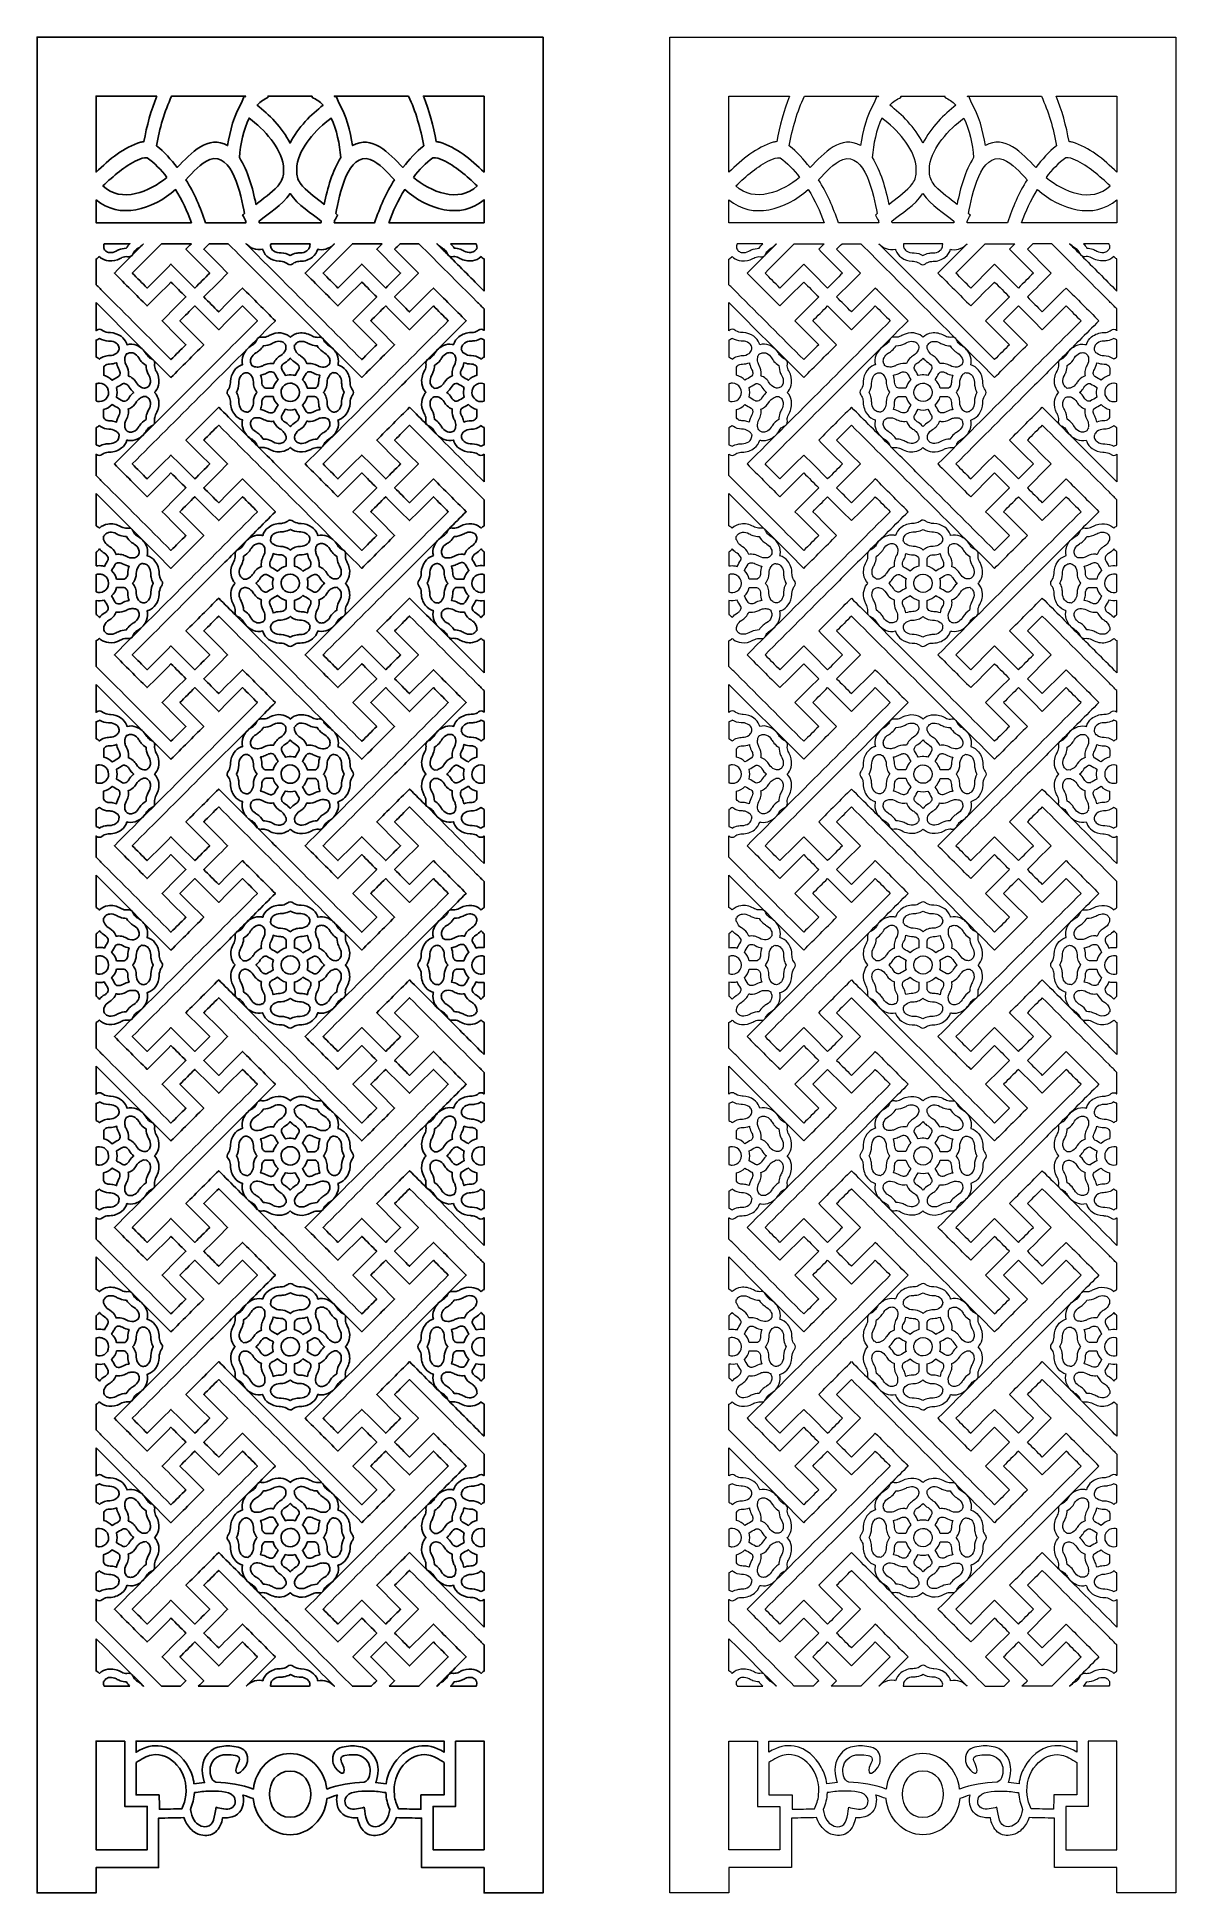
# Model space of a CAD drawing. Header units: centimetres. Extents: x -8.6 to 6.9, y -12.7 to 12.4.
import ezdxf

# ---------------------------------------------------------------- set-up
doc = ezdxf.new("R2010")
doc.units = ezdxf.units.CM
doc.header["$MEASUREMENT"] = 0
doc.layers.add('layer 1', color=7, linetype='Continuous')

msp = doc.modelspace()

# ---------------------------------------------------------------- linework, layer by layer
at = {"layer": 'layer 1', "color": 177}
msp.add_open_spline([(-1.72065, 12.41691), (-4.00806, 12.41691), (-6.29548, 12.41691), (-8.58289, 12.41691), (-8.58289, 12.41691), (-8.58289, 4.77186), (-8.58289, -2.87319), (-8.58289, -10.51824), (-8.58289, -10.51824), (-8.58288, -10.51824), (-8.58286, -10.51824), (-8.58284, -10.51824), (-8.58284, -10.51824), (-8.58284, -11.26038), (-8.58284, -12.00252), (-8.58284, -12.74466), (-8.58284, -12.74466), (-8.31597, -12.74466), (-8.04911, -12.74466), (-7.78224, -12.74466), (-7.78224, -12.74466), (-7.78224, -12.63029), (-7.78224, -12.51591), (-7.78224, -12.40155), (-7.78224, -12.40155), (-7.49996, -12.40155), (-7.21768, -12.40155), (-6.93539, -12.40155), (-6.93539, -12.40155), (-6.93539, -12.17805), (-6.93539, -11.95456), (-6.93539, -11.73107), (-6.93539, -11.73107), (-6.82119, -11.72879), (-6.70698, -11.72651), (-6.59278, -11.72423), (-6.59278, -11.72423), (-6.5725, -11.78206), (-6.54593, -11.83221), (-6.5018, -11.87648), (-6.5018, -11.87648), (-6.45859, -11.91982), (-6.41394, -11.94661), (-6.3615, -11.9588), (-6.3615, -11.9588), (-6.29209, -11.97494), (-6.21879, -11.96791), (-6.16307, -11.9193), (-6.16307, -11.9193), (-6.10915, -11.87225), (-6.07803, -11.7969), (-6.06686, -11.72501), (-6.06686, -11.72501), (-6.03495, -11.72824), (-6.00782, -11.72749), (-5.98222, -11.72383), (-5.98222, -11.72383), (-5.85451, -11.70555), (-5.79418, -11.62474), (-5.7834, -11.50288), (-5.7834, -11.50288), (-5.78075, -11.47302), (-5.78286, -11.44353), (-5.79235, -11.41758), (-5.79235, -11.41758), (-5.79034, -11.41809), (-5.78833, -11.41858), (-5.78632, -11.41908), (-5.78632, -11.41908), (-5.74126, -11.43467), (-5.69619, -11.45025), (-5.65112, -11.46583), (-5.65112, -11.46583), (-5.62408, -11.74199), (-5.41082, -11.95701), (-5.15174, -11.95701), (-5.15174, -11.95701), (-4.89267, -11.95701), (-4.67941, -11.74199), (-4.65237, -11.46583), (-4.65237, -11.46583), (-4.6073, -11.45025), (-4.56223, -11.43467), (-4.51716, -11.41908), (-4.51716, -11.41908), (-4.51516, -11.41858), (-4.51315, -11.41809), (-4.51114, -11.41758), (-4.51114, -11.41758), (-4.52063, -11.44353), (-4.52273, -11.47302), (-4.52009, -11.50288), (-4.52009, -11.50288), (-4.50931, -11.62474), (-4.44898, -11.70555), (-4.32126, -11.72383), (-4.32126, -11.72383), (-4.29568, -11.72749), (-4.26854, -11.72824), (-4.23663, -11.72501), (-4.23663, -11.72501), (-4.22546, -11.7969), (-4.19434, -11.87225), (-4.14042, -11.9193), (-4.14042, -11.9193), (-4.0847, -11.96791), (-4.0114, -11.97494), (-3.94199, -11.9588), (-3.94199, -11.9588), (-3.88955, -11.94661), (-3.8449, -11.91982), (-3.80169, -11.87648), (-3.80169, -11.87648), (-3.75756, -11.83221), (-3.73099, -11.78206), (-3.71071, -11.72423), (-3.71071, -11.72423), (-3.5965, -11.72651), (-3.4823, -11.72879), (-3.3681, -11.73107), (-3.3681, -11.73107), (-3.3681, -11.95456), (-3.3681, -12.17805), (-3.3681, -12.40155), (-3.3681, -12.40155), (-3.08581, -12.40155), (-2.80353, -12.40155), (-2.52124, -12.40155), (-2.52124, -12.40155), (-2.52124, -12.51591), (-2.52124, -12.63029), (-2.52124, -12.74466), (-2.52124, -12.74466), (-2.25438, -12.74466), (-1.98751, -12.74466), (-1.72065, -12.74466), (-1.72065, -12.74466), (-1.72065, -12.00252), (-1.72065, -11.26038), (-1.72065, -10.51824), (-1.72065, -10.51824), (-1.72065, -2.87319), (-1.72065, 4.77186), (-1.72065, 12.41691)], degree=3, knots=[0, 0, 0, 0, 0.02702703, 0.02702703, 0.02702703, 0.02702703, 0.05405405, 0.05405405, 0.05405405, 0.05405405, 0.08108108, 0.08108108, 0.08108108, 0.08108108, 0.10810811, 0.10810811, 0.10810811, 0.10810811, 0.13513514, 0.13513514, 0.13513514, 0.13513514, 0.16216216, 0.16216216, 0.16216216, 0.16216216, 0.18918919, 0.18918919, 0.18918919, 0.18918919, 0.21621622, 0.21621622, 0.21621622, 0.21621622, 0.24324324, 0.24324324, 0.24324324, 0.24324324, 0.27027027, 0.27027027, 0.27027027, 0.27027027, 0.2972973, 0.2972973, 0.2972973, 0.2972973, 0.32432432, 0.32432432, 0.32432432, 0.32432432, 0.35135135, 0.35135135, 0.35135135, 0.35135135, 0.37837838, 0.37837838, 0.37837838, 0.37837838, 0.40540541, 0.40540541, 0.40540541, 0.40540541, 0.43243243, 0.43243243, 0.43243243, 0.43243243, 0.45945946, 0.45945946, 0.45945946, 0.45945946, 0.48648649, 0.48648649, 0.48648649, 0.48648649, 0.51351351, 0.51351351, 0.51351351, 0.51351351, 0.54054054, 0.54054054, 0.54054054, 0.54054054, 0.56756757, 0.56756757, 0.56756757, 0.56756757, 0.59459459, 0.59459459, 0.59459459, 0.59459459, 0.62162162, 0.62162162, 0.62162162, 0.62162162, 0.64864865, 0.64864865, 0.64864865, 0.64864865, 0.67567568, 0.67567568, 0.67567568, 0.67567568, 0.7027027, 0.7027027, 0.7027027, 0.7027027, 0.72972973, 0.72972973, 0.72972973, 0.72972973, 0.75675676, 0.75675676, 0.75675676, 0.75675676, 0.78378378, 0.78378378, 0.78378378, 0.78378378, 0.81081081, 0.81081081, 0.81081081, 0.81081081, 0.83783784, 0.83783784, 0.83783784, 0.83783784, 0.86486486, 0.86486486, 0.86486486, 0.86486486, 0.89189189, 0.89189189, 0.89189189, 0.89189189, 0.91891892, 0.91891892, 0.91891892, 0.91891892, 0.94594595, 0.94594595, 0.94594595, 0.94594595, 1, 1, 1, 1], dxfattribs=at)
at = {"layer": 'layer 1', "color": 242, "lineweight": 9}
for points, knots in [([(6.86067, 12.41691), (4.57326, 12.41691), (2.28584, 12.41691), (-0.00157, 12.41691), (-0.00157, 12.41691), (-0.00157, 4.77186), (-0.00157, -2.87319), (-0.00157, -10.51824), (-0.00157, -10.51824), (-0.00156, -10.51824), (-0.00154, -10.51824), (-0.00152, -10.51824), (-0.00152, -10.51824), (-0.00152, -11.26038), (-0.00152, -12.00252), (-0.00152, -12.74466), (-0.00152, -12.74466), (0.26535, -12.74466), (0.53221, -12.74466), (0.79908, -12.74466), (0.79908, -12.74466), (0.79908, -12.63029), (0.79908, -12.51591), (0.79908, -12.40155), (0.79908, -12.40155), (1.08136, -12.40155), (1.36364, -12.40155), (1.64593, -12.40155), (1.64593, -12.40155), (1.64593, -12.17805), (1.64593, -11.95456), (1.64593, -11.73107), (1.64593, -11.73107), (1.76013, -11.72879), (1.87434, -11.72651), (1.98854, -11.72423), (1.98854, -11.72423), (2.00882, -11.78206), (2.03539, -11.83221), (2.07952, -11.87648), (2.07952, -11.87648), (2.12273, -11.91982), (2.16738, -11.94661), (2.21982, -11.9588), (2.21982, -11.9588), (2.28923, -11.97494), (2.36253, -11.96791), (2.41825, -11.9193), (2.41825, -11.9193), (2.47217, -11.87225), (2.50329, -11.7969), (2.51446, -11.72501), (2.51446, -11.72501), (2.54637, -11.72824), (2.5735, -11.72749), (2.5991, -11.72383), (2.5991, -11.72383), (2.72681, -11.70555), (2.78714, -11.62474), (2.79792, -11.50288), (2.79792, -11.50288), (2.80057, -11.47302), (2.79846, -11.44353), (2.78897, -11.41758), (2.78897, -11.41758), (2.79098, -11.41809), (2.79299, -11.41858), (2.795, -11.41908), (2.795, -11.41908), (2.84006, -11.43467), (2.88513, -11.45025), (2.9302, -11.46583), (2.9302, -11.46583), (2.95724, -11.74199), (3.1705, -11.95701), (3.42958, -11.95701), (3.42958, -11.95701), (3.68865, -11.95701), (3.90191, -11.74199), (3.92895, -11.46583), (3.92895, -11.46583), (3.97402, -11.45025), (4.01909, -11.43467), (4.06416, -11.41908), (4.06416, -11.41908), (4.06616, -11.41858), (4.06817, -11.41809), (4.07018, -11.41758), (4.07018, -11.41758), (4.06069, -11.44353), (4.05859, -11.47302), (4.06123, -11.50288), (4.06123, -11.50288), (4.07201, -11.62474), (4.13234, -11.70555), (4.26006, -11.72383), (4.26006, -11.72383), (4.28564, -11.72749), (4.31278, -11.72824), (4.34469, -11.72501), (4.34469, -11.72501), (4.35586, -11.7969), (4.38698, -11.87225), (4.4409, -11.9193), (4.4409, -11.9193), (4.49662, -11.96791), (4.56992, -11.97494), (4.63933, -11.9588), (4.63933, -11.9588), (4.69177, -11.94661), (4.73642, -11.91982), (4.77963, -11.87648), (4.77963, -11.87648), (4.82376, -11.83221), (4.85033, -11.78206), (4.87061, -11.72423), (4.87061, -11.72423), (4.98482, -11.72651), (5.09902, -11.72879), (5.21322, -11.73107), (5.21322, -11.73107), (5.21322, -11.95456), (5.21322, -12.17805), (5.21322, -12.40155), (5.21322, -12.40155), (5.49551, -12.40155), (5.77779, -12.40155), (6.06008, -12.40155), (6.06008, -12.40155), (6.06008, -12.51591), (6.06008, -12.63029), (6.06008, -12.74466), (6.06008, -12.74466), (6.32694, -12.74466), (6.59381, -12.74466), (6.86067, -12.74466), (6.86067, -12.74466), (6.86067, -12.00252), (6.86067, -11.26038), (6.86067, -10.51824), (6.86067, -10.51824), (6.86067, -2.87319), (6.86067, 4.77186), (6.86067, 12.41691)], [0, 0, 0, 0, 0.02702703, 0.02702703, 0.02702703, 0.02702703, 0.05405405, 0.05405405, 0.05405405, 0.05405405, 0.08108108, 0.08108108, 0.08108108, 0.08108108, 0.10810811, 0.10810811, 0.10810811, 0.10810811, 0.13513514, 0.13513514, 0.13513514, 0.13513514, 0.16216216, 0.16216216, 0.16216216, 0.16216216, 0.18918919, 0.18918919, 0.18918919, 0.18918919, 0.21621622, 0.21621622, 0.21621622, 0.21621622, 0.24324324, 0.24324324, 0.24324324, 0.24324324, 0.27027027, 0.27027027, 0.27027027, 0.27027027, 0.2972973, 0.2972973, 0.2972973, 0.2972973, 0.32432432, 0.32432432, 0.32432432, 0.32432432, 0.35135135, 0.35135135, 0.35135135, 0.35135135, 0.37837838, 0.37837838, 0.37837838, 0.37837838, 0.40540541, 0.40540541, 0.40540541, 0.40540541, 0.43243243, 0.43243243, 0.43243243, 0.43243243, 0.45945946, 0.45945946, 0.45945946, 0.45945946, 0.48648649, 0.48648649, 0.48648649, 0.48648649, 0.51351351, 0.51351351, 0.51351351, 0.51351351, 0.54054054, 0.54054054, 0.54054054, 0.54054054, 0.56756757, 0.56756757, 0.56756757, 0.56756757, 0.59459459, 0.59459459, 0.59459459, 0.59459459, 0.62162162, 0.62162162, 0.62162162, 0.62162162, 0.64864865, 0.64864865, 0.64864865, 0.64864865, 0.67567568, 0.67567568, 0.67567568, 0.67567568, 0.7027027, 0.7027027, 0.7027027, 0.7027027, 0.72972973, 0.72972973, 0.72972973, 0.72972973, 0.75675676, 0.75675676, 0.75675676, 0.75675676, 0.78378378, 0.78378378, 0.78378378, 0.78378378, 0.81081081, 0.81081081, 0.81081081, 0.81081081, 0.83783784, 0.83783784, 0.83783784, 0.83783784, 0.86486486, 0.86486486, 0.86486486, 0.86486486, 0.89189189, 0.89189189, 0.89189189, 0.89189189, 0.91891892, 0.91891892, 0.91891892, 0.91891892, 0.94594595, 0.94594595, 0.94594595, 0.94594595, 1, 1, 1, 1]), ([(1.62211, 11.61632), (1.34775, 11.61632), (1.07338, 11.61632), (0.79902, 11.61632), (0.79902, 11.61632), (0.79902, 11.27343), (0.79902, 10.93056), (0.79902, 10.58768), (0.79902, 10.58768), (0.97719, 10.75775), (1.17937, 10.92824), (1.39877, 10.99092), (1.39877, 10.99092), (1.41504, 10.99423), (1.43105, 10.99762), (1.44747, 10.99942), (1.44747, 10.99942), (1.48438, 11.21672), (1.54316, 11.422), (1.62211, 11.61632)], [0, 0, 0, 0, 0.16666667, 0.16666667, 0.16666667, 0.16666667, 0.33333333, 0.33333333, 0.33333333, 0.33333333, 0.5, 0.5, 0.5, 0.5, 0.66666667, 0.66666667, 0.66666667, 0.66666667, 1, 1, 1, 1]), ([(2.8062, 11.61632), (2.47824, 11.61632), (2.15027, 11.61632), (1.8223, 11.61632), (1.8223, 11.61632), (1.72712, 11.40651), (1.65901, 11.18348), (1.6182, 10.94289), (1.6182, 10.94289), (1.72083, 10.85958), (1.8142, 10.75964), (1.89908, 10.6498), (1.89908, 10.6498), (2.08855, 10.84626), (2.32064, 11.09893), (2.58267, 10.9453), (2.58267, 10.9453), (2.61232, 11.1462), (2.66987, 11.3589), (2.76919, 11.52409), (2.76919, 11.52409), (2.78153, 11.55483), (2.79387, 11.58558), (2.8062, 11.61632)], [0, 0, 0, 0, 0.14285714, 0.14285714, 0.14285714, 0.14285714, 0.28571429, 0.28571429, 0.28571429, 0.28571429, 0.42857143, 0.42857143, 0.42857143, 0.42857143, 0.57142857, 0.57142857, 0.57142857, 0.57142857, 0.71428571, 0.71428571, 0.71428571, 0.71428571, 1, 1, 1, 1]), ([(2.83049, 11.61632), (2.82243, 11.61632), (2.81438, 11.61632), (2.80632, 11.61632), (2.80632, 11.61632), (2.8117, 11.6128), (2.81707, 11.60928), (2.82244, 11.60576), (2.82244, 11.60576), (2.82513, 11.60936), (2.82783, 11.61287), (2.83049, 11.61632)], [0, 0, 0, 0, 0.25, 0.25, 0.25, 0.25, 0.5, 0.5, 0.5, 0.5, 1, 1, 1, 1]), ([(3.73071, 11.61632), (3.52994, 11.61632), (3.32916, 11.61632), (3.12839, 11.61632), (3.12839, 11.61632), (3.13014, 11.61194), (3.1319, 11.60754), (3.13367, 11.60316), (3.13367, 11.60316), (3.07205, 11.56888), (3.03021, 11.55025), (2.98208, 11.49447), (2.98208, 11.49447), (3.13925, 11.37136), (3.32219, 11.19375), (3.42955, 10.97944), (3.42955, 10.97944), (3.53691, 11.19375), (3.71984, 11.37136), (3.87702, 11.49447), (3.87702, 11.49447), (3.82888, 11.55025), (3.78704, 11.56888), (3.72543, 11.60316), (3.72543, 11.60316), (3.72718, 11.60754), (3.72895, 11.61194), (3.73071, 11.61632)], [0, 0, 0, 0, 0.125, 0.125, 0.125, 0.125, 0.25, 0.25, 0.25, 0.25, 0.375, 0.375, 0.375, 0.375, 0.5, 0.5, 0.5, 0.5, 0.625, 0.625, 0.625, 0.625, 0.75, 0.75, 0.75, 0.75, 1, 1, 1, 1]), ([(4.05277, 11.61632), (4.04472, 11.61632), (4.03666, 11.61632), (4.02862, 11.61632), (4.02862, 11.61632), (4.03128, 11.61287), (4.03395, 11.60936), (4.03665, 11.60576), (4.03665, 11.60576), (4.04202, 11.60928), (4.0474, 11.6128), (4.05277, 11.61632)], [0, 0, 0, 0, 0.25, 0.25, 0.25, 0.25, 0.5, 0.5, 0.5, 0.5, 1, 1, 1, 1]), ([(5.03681, 11.61632), (4.70884, 11.61632), (4.38087, 11.61632), (4.0529, 11.61632), (4.0529, 11.61632), (4.06524, 11.58558), (4.07757, 11.55483), (4.0899, 11.52409), (4.0899, 11.52409), (4.18923, 11.3589), (4.24678, 11.1462), (4.27643, 10.9453), (4.27643, 10.9453), (4.53846, 11.09893), (4.77054, 10.84626), (4.96001, 10.6498), (4.96001, 10.6498), (5.04489, 10.75964), (5.13826, 10.85958), (5.24091, 10.94289), (5.24091, 10.94289), (5.20009, 11.18348), (5.13198, 11.40651), (5.03681, 11.61632)], [0, 0, 0, 0, 0.14285714, 0.14285714, 0.14285714, 0.14285714, 0.28571429, 0.28571429, 0.28571429, 0.28571429, 0.42857143, 0.42857143, 0.42857143, 0.42857143, 0.57142857, 0.57142857, 0.57142857, 0.57142857, 0.71428571, 0.71428571, 0.71428571, 0.71428571, 1, 1, 1, 1]), ([(6.06008, 11.61632), (5.78572, 11.61632), (5.51136, 11.61632), (5.237, 11.61632), (5.237, 11.61632), (5.31594, 11.422), (5.37471, 11.21672), (5.41162, 10.99942), (5.41162, 10.99942), (5.42804, 10.99762), (5.44406, 10.99423), (5.46033, 10.99092), (5.46033, 10.99092), (5.67973, 10.92824), (5.8819, 10.75775), (6.06008, 10.58768), (6.06008, 10.58768), (6.06008, 10.93056), (6.06008, 11.27343), (6.06008, 11.61632)], [0, 0, 0, 0, 0.16666667, 0.16666667, 0.16666667, 0.16666667, 0.33333333, 0.33333333, 0.33333333, 0.33333333, 0.5, 0.5, 0.5, 0.5, 0.66666667, 0.66666667, 0.66666667, 0.66666667, 1, 1, 1, 1]), ([(3.34001, 10.67171), (3.33704, 10.63485), (3.33681, 10.59736), (3.33974, 10.55926), (3.33974, 10.55926), (3.33054, 10.50187), (3.30612, 10.44648), (3.26107, 10.39595), (3.26107, 10.39595), (3.17109, 10.30065), (3.0664, 10.22693), (2.96657, 10.14915), (2.96657, 10.14915), (2.9219, 10.3752), (2.85756, 10.60086), (2.74094, 10.78542), (2.74094, 10.78542), (2.75859, 10.96817), (2.79754, 11.1601), (2.87308, 11.32), (2.87308, 11.32), (2.9818, 11.23737), (3.08203, 11.14143), (3.17242, 11.02955), (3.17242, 11.02955), (3.24727, 10.93006), (3.32203, 10.80059), (3.34001, 10.67171)], [0, 0, 0, 0, 0.125, 0.125, 0.125, 0.125, 0.25, 0.25, 0.25, 0.25, 0.375, 0.375, 0.375, 0.375, 0.5, 0.5, 0.5, 0.5, 0.625, 0.625, 0.625, 0.625, 0.75, 0.75, 0.75, 0.75, 1, 1, 1, 1]), ([(3.5191, 10.67171), (3.52205, 10.63486), (3.52227, 10.59736), (3.51935, 10.55926), (3.51935, 10.55926), (3.52855, 10.50188), (3.55298, 10.44648), (3.59803, 10.39595), (3.59803, 10.39595), (3.688, 10.30065), (3.79269, 10.22693), (3.89253, 10.14915), (3.89253, 10.14915), (3.93721, 10.37519), (4.00153, 10.60086), (4.11814, 10.78542), (4.11814, 10.78542), (4.1005, 10.96817), (4.06155, 11.1601), (3.98602, 11.32), (3.98602, 11.32), (3.87731, 11.23737), (3.77706, 11.14143), (3.68668, 11.02955), (3.68668, 11.02955), (3.61182, 10.93006), (3.53708, 10.80059), (3.5191, 10.67171)], [0, 0, 0, 0, 0.125, 0.125, 0.125, 0.125, 0.25, 0.25, 0.25, 0.25, 0.375, 0.375, 0.375, 0.375, 0.5, 0.5, 0.5, 0.5, 0.625, 0.625, 0.625, 0.625, 0.75, 0.75, 0.75, 0.75, 1, 1, 1, 1]), ([(2.28348, 9.90076), (2.46597, 9.90076), (2.64846, 9.90076), (2.83093, 9.90076), (2.83093, 9.90076), (2.82928, 9.91017), (2.82762, 9.91959), (2.82597, 9.92901), (2.82597, 9.92901), (2.81255, 9.95408), (2.79914, 9.97916), (2.78572, 10.00424), (2.78572, 10.00424), (2.7936, 10.01062), (2.80149, 10.01702), (2.80937, 10.02342), (2.80937, 10.02342), (2.76363, 10.28375), (2.64469, 10.86107), (2.34209, 10.75776), (2.34209, 10.75776), (2.21733, 10.70548), (2.11454, 10.58725), (2.01502, 10.48402), (2.01502, 10.48402), (2.1306, 10.29937), (2.21279, 10.1076), (2.28348, 9.90076)], [0, 0, 0, 0, 0.125, 0.125, 0.125, 0.125, 0.25, 0.25, 0.25, 0.25, 0.375, 0.375, 0.375, 0.375, 0.5, 0.5, 0.5, 0.5, 0.625, 0.625, 0.625, 0.625, 0.75, 0.75, 0.75, 0.75, 1, 1, 1, 1]), ([(4.02816, 9.90076), (4.21065, 9.90076), (4.39314, 9.90076), (4.57561, 9.90076), (4.57561, 9.90076), (4.64631, 10.1076), (4.72849, 10.29937), (4.84408, 10.48402), (4.84408, 10.48402), (4.74456, 10.58725), (4.64176, 10.70548), (4.51701, 10.75776), (4.51701, 10.75776), (4.21442, 10.86107), (4.09546, 10.28375), (4.04972, 10.02343), (4.04972, 10.02343), (4.05761, 10.01703), (4.06549, 10.01064), (4.07338, 10.00424), (4.07338, 10.00424), (4.05996, 9.97916), (4.04655, 9.95408), (4.03313, 9.929), (4.03313, 9.929), (4.03148, 9.91959), (4.02982, 9.91017), (4.02816, 9.90076)], [0, 0, 0, 0, 0.125, 0.125, 0.125, 0.125, 0.25, 0.25, 0.25, 0.25, 0.375, 0.375, 0.375, 0.375, 0.5, 0.5, 0.5, 0.5, 0.625, 0.625, 0.625, 0.625, 0.75, 0.75, 0.75, 0.75, 1, 1, 1, 1]), ([(1.75824, 10.51513), (1.68067, 10.61561), (1.58928, 10.71087), (1.49232, 10.78146), (1.49232, 10.78146), (1.44842, 10.78707), (1.39895, 10.76565), (1.3581, 10.74844), (1.3581, 10.74844), (1.18941, 10.66781), (1.03374, 10.53658), (0.89154, 10.39907), (0.89154, 10.39907), (1.14119, 10.16105), (1.5255, 10.31958), (1.75824, 10.51513)], [0, 0, 0, 0, 0.2, 0.2, 0.2, 0.2, 0.4, 0.4, 0.4, 0.4, 0.6, 0.6, 0.6, 0.6, 1, 1, 1, 1]), ([(5.10085, 10.51513), (5.17843, 10.61561), (5.2698, 10.71087), (5.36678, 10.78146), (5.36678, 10.78146), (5.41067, 10.78707), (5.46015, 10.76565), (5.501, 10.74844), (5.501, 10.74844), (5.66969, 10.66781), (5.82535, 10.53658), (5.96755, 10.39907), (5.96755, 10.39907), (5.71789, 10.16105), (5.33359, 10.31958), (5.10085, 10.51513)], [0, 0, 0, 0, 0.2, 0.2, 0.2, 0.2, 0.4, 0.4, 0.4, 0.4, 0.6, 0.6, 0.6, 0.6, 1, 1, 1, 1]), ([(0.79902, 10.21258), (0.79902, 10.10864), (0.79902, 10.00469), (0.79902, 9.90076), (0.79902, 9.90076), (1.22972, 9.90076), (1.66041, 9.90076), (2.09111, 9.90076), (2.09111, 9.90076), (2.03316, 10.058), (1.96539, 10.20589), (1.87578, 10.34904), (1.87578, 10.34904), (1.56482, 10.07846), (1.11422, 9.93827), (0.79902, 10.21258)], [0, 0, 0, 0, 0.2, 0.2, 0.2, 0.2, 0.4, 0.4, 0.4, 0.4, 0.6, 0.6, 0.6, 0.6, 1, 1, 1, 1]), ([(4.76799, 9.90076), (5.19868, 9.90076), (5.62938, 9.90076), (6.06008, 9.90076), (6.06008, 9.90076), (6.06008, 10.00469), (6.06008, 10.10864), (6.06008, 10.21258), (6.06008, 10.21258), (5.74487, 9.93827), (5.29427, 10.07846), (4.98332, 10.34904), (4.98332, 10.34904), (4.89371, 10.20589), (4.82594, 10.058), (4.76799, 9.90076)], [0, 0, 0, 0, 0.2, 0.2, 0.2, 0.2, 0.4, 0.4, 0.4, 0.4, 0.6, 0.6, 0.6, 0.6, 1, 1, 1, 1]), ([(3.01152, 9.90076), (3.29021, 9.90076), (3.5689, 9.90076), (3.84757, 9.90076), (3.84757, 9.90076), (3.8488, 9.90775), (3.85002, 9.91475), (3.85126, 9.92175), (3.85126, 9.92175), (3.72024, 10.02543), (3.53837, 10.13492), (3.42955, 10.29453), (3.42955, 10.29453), (3.32073, 10.13492), (3.13885, 10.02543), (3.00784, 9.92175), (3.00784, 9.92175), (3.00907, 9.91475), (3.0103, 9.90775), (3.01152, 9.90076)], [0, 0, 0, 0, 0.16666667, 0.16666667, 0.16666667, 0.16666667, 0.33333333, 0.33333333, 0.33333333, 0.33333333, 0.5, 0.5, 0.5, 0.5, 0.66666667, 0.66666667, 0.66666667, 0.66666667, 1, 1, 1, 1]), ([(1.44326, 9.61483), (1.44202, 9.61483), (1.44077, 9.61483), (1.43953, 9.61483), (1.43953, 9.61483), (1.41939, 9.59047), (1.39499, 9.56965), (1.36729, 9.55353), (1.36729, 9.55353), (1.35703, 9.54783), (1.34735, 9.54114), (1.33842, 9.53352), (1.33842, 9.53352), (1.31947, 9.51768), (1.30481, 9.4973), (1.29586, 9.47428), (1.29586, 9.47428), (1.28604, 9.44905), (1.25989, 9.43417), (1.23319, 9.43861), (1.23319, 9.43861), (1.23052, 9.43905), (1.22785, 9.43941), (1.22518, 9.43969), (1.22518, 9.43969), (1.19899, 9.44195), (1.17267, 9.43744), (1.14874, 9.42659), (1.14874, 9.42659), (1.14075, 9.42296), (1.13297, 9.41891), (1.12541, 9.41445), (1.12541, 9.41445), (1.07785, 9.38831), (1.02353, 9.37714), (0.96952, 9.38235), (0.96952, 9.38235), (0.92942, 9.38616), (0.89124, 9.40135), (0.85947, 9.42611), (0.85947, 9.42611), (0.85363, 9.43061), (0.84806, 9.43545), (0.8428, 9.44061), (0.8428, 9.44061), (0.82965, 9.42775), (0.81491, 9.41682), (0.79902, 9.408), (0.79902, 9.408), (0.79902, 9.29191), (0.79902, 9.1758), (0.79902, 9.0597), (0.79902, 9.0597), (0.83409, 9.02464), (0.86917, 8.98957), (0.90424, 8.95449), (0.90424, 8.95449), (1.20751, 8.65122), (1.51078, 8.34795), (1.81405, 8.04468), (1.81405, 8.04468), (1.88144, 8.11208), (1.94883, 8.17947), (2.01623, 8.24686), (2.01623, 8.24686), (1.9084, 8.3547), (1.80057, 8.46253), (1.69274, 8.57035), (1.69274, 8.57035), (1.80056, 8.67818), (1.9084, 8.78601), (2.01623, 8.89383), (2.01623, 8.89383), (1.94883, 8.96123), (1.88144, 9.02862), (1.81405, 9.09601), (1.81405, 9.09601), (1.70621, 8.9882), (1.59838, 8.88037), (1.49056, 8.77253), (1.49056, 8.77253), (1.34229, 8.9208), (1.19402, 9.06907), (1.04576, 9.21733), (1.04576, 9.21733), (1.17826, 9.34982), (1.31076, 9.48233), (1.44326, 9.61483)], [0, 0, 0, 0, 0.04347826, 0.04347826, 0.04347826, 0.04347826, 0.08695652, 0.08695652, 0.08695652, 0.08695652, 0.13043478, 0.13043478, 0.13043478, 0.13043478, 0.17391304, 0.17391304, 0.17391304, 0.17391304, 0.2173913, 0.2173913, 0.2173913, 0.2173913, 0.26086957, 0.26086957, 0.26086957, 0.26086957, 0.30434783, 0.30434783, 0.30434783, 0.30434783, 0.34782609, 0.34782609, 0.34782609, 0.34782609, 0.39130435, 0.39130435, 0.39130435, 0.39130435, 0.43478261, 0.43478261, 0.43478261, 0.43478261, 0.47826087, 0.47826087, 0.47826087, 0.47826087, 0.52173913, 0.52173913, 0.52173913, 0.52173913, 0.56521739, 0.56521739, 0.56521739, 0.56521739, 0.60869565, 0.60869565, 0.60869565, 0.60869565, 0.65217391, 0.65217391, 0.65217391, 0.65217391, 0.69565217, 0.69565217, 0.69565217, 0.69565217, 0.73913043, 0.73913043, 0.73913043, 0.73913043, 0.7826087, 0.7826087, 0.7826087, 0.7826087, 0.82608696, 0.82608696, 0.82608696, 0.82608696, 0.86956522, 0.86956522, 0.86956522, 0.86956522, 0.91304348, 0.91304348, 0.91304348, 0.91304348, 1, 1, 1, 1]), ([(0.90981, 9.61483), (1.02575, 9.61483), (1.1417, 9.61483), (1.25763, 9.61483), (1.25763, 9.61483), (1.23826, 9.59736), (1.22162, 9.57707), (1.20824, 9.55461), (1.20824, 9.55461), (1.17139, 9.55409), (1.13505, 9.54596), (1.10149, 9.53075), (1.10149, 9.53075), (1.09041, 9.52573), (1.0796, 9.52013), (1.06909, 9.514), (1.06909, 9.514), (1.04197, 9.49941), (1.01111, 9.49322), (0.98047, 9.4962), (0.98047, 9.4962), (0.96187, 9.49794), (0.94418, 9.505), (0.9295, 9.51654), (0.9295, 9.51654), (0.91659, 9.52637), (0.90759, 9.54044), (0.90408, 9.55627), (0.90408, 9.55627), (0.89977, 9.57591), (0.90179, 9.59641), (0.90981, 9.61483)], [0, 0, 0, 0, 0.11111111, 0.11111111, 0.11111111, 0.11111111, 0.22222222, 0.22222222, 0.22222222, 0.22222222, 0.33333333, 0.33333333, 0.33333333, 0.33333333, 0.44444444, 0.44444444, 0.44444444, 0.44444444, 0.55555556, 0.55555556, 0.55555556, 0.55555556, 0.66666667, 0.66666667, 0.66666667, 0.66666667, 0.77777778, 0.77777778, 0.77777778, 0.77777778, 1, 1, 1, 1]), ([(2.58919, 9.61483), (2.50374, 9.61483), (2.4183, 9.61483), (2.33285, 9.61483), (2.33285, 9.61483), (2.30818, 9.59015), (2.28352, 9.56549), (2.25884, 9.54081), (2.25884, 9.54081), (2.36667, 9.43298), (2.4745, 9.32516), (2.58233, 9.21733), (2.58233, 9.21733), (2.4745, 9.1095), (2.36667, 9.00167), (2.25884, 8.89383), (2.25884, 8.89383), (2.32623, 8.82644), (2.39362, 8.75905), (2.46101, 8.69166), (2.46101, 8.69166), (2.56885, 8.79949), (2.67668, 8.90731), (2.78451, 9.01514), (2.78451, 9.01514), (2.93278, 8.86688), (3.08104, 8.71862), (3.22931, 8.57034), (3.22931, 8.57034), (2.8856, 8.22664), (2.5419, 7.88293), (2.19819, 7.53923), (2.19819, 7.53923), (1.89492, 7.23596), (1.59165, 6.93268), (1.28838, 6.62941), (1.28838, 6.62941), (1.35577, 6.56202), (1.42316, 6.49463), (1.49057, 6.42724), (1.49057, 6.42724), (1.5984, 6.53507), (1.70622, 6.64289), (1.81405, 6.75072), (1.81405, 6.75072), (1.92188, 6.64289), (2.0297, 6.53505), (2.13753, 6.42724), (2.13753, 6.42724), (2.20494, 6.49462), (2.27233, 6.56201), (2.33972, 6.62941), (2.33972, 6.62941), (2.23189, 6.73724), (2.12407, 6.84507), (2.01623, 6.9529), (2.01623, 6.9529), (2.1645, 7.10117), (2.31276, 7.24943), (2.46103, 7.39771), (2.46103, 7.39771), (2.63728, 7.22145), (2.81351, 7.04521), (2.98975, 6.86897), (2.98975, 6.86897), (2.98461, 6.8744), (2.98046, 6.88089), (2.97771, 6.88824), (2.97771, 6.88824), (2.97602, 6.89273), (2.97409, 6.89711), (2.97193, 6.90138), (2.97193, 6.90138), (2.95942, 6.92516), (2.94102, 6.94533), (2.91849, 6.95994), (2.91849, 6.95994), (2.91178, 6.96407), (2.90507, 6.96819), (2.89836, 6.97231), (2.89836, 6.97231), (2.854, 7.00034), (2.81879, 7.0407), (2.79702, 7.08844), (2.79702, 7.08844), (2.77986, 7.12589), (2.77401, 7.16755), (2.78022, 7.20829), (2.78022, 7.20829), (2.78116, 7.21468), (2.78244, 7.22103), (2.78405, 7.22731), (2.78405, 7.22731), (2.78405, 7.22731), (2.78407, 7.22731), (2.78407, 7.22733), (2.78407, 7.22733), (2.74198, 7.23901), (2.70475, 7.26392), (2.6779, 7.29838), (2.6779, 7.29838), (2.64106, 7.34564), (2.62092, 7.40378), (2.62062, 7.46369), (2.62062, 7.46369), (2.62082, 7.47619), (2.6197, 7.48868), (2.61727, 7.50095), (2.61727, 7.50095), (2.61284, 7.5245), (2.60267, 7.5466), (2.58766, 7.56529), (2.58766, 7.56529), (2.5707, 7.58641), (2.57088, 7.61651), (2.58808, 7.63742), (2.58808, 7.63742), (2.59112, 7.64111), (2.59394, 7.64496), (2.59653, 7.64897), (2.59653, 7.64897), (2.61147, 7.67372), (2.6198, 7.7019), (2.62071, 7.7308), (2.62071, 7.7308), (2.62086, 7.73656), (2.62101, 7.74232), (2.62115, 7.74809), (2.62115, 7.74809), (2.62322, 7.80051), (2.64056, 7.85118), (2.67102, 7.8939), (2.67102, 7.8939), (2.69488, 7.92749), (2.72805, 7.95337), (2.76644, 7.96835), (2.76644, 7.96835), (2.77244, 7.97072), (2.77855, 7.97278), (2.78476, 7.97451), (2.78476, 7.97451), (2.77389, 8.01678), (2.77686, 8.06143), (2.79323, 8.1019), (2.79323, 8.1019), (2.8157, 8.15744), (2.85598, 8.20396), (2.90774, 8.23413), (2.90774, 8.23413), (2.918, 8.23982), (2.92767, 8.24651), (2.93661, 8.25413), (2.93661, 8.25413), (2.95558, 8.26997), (2.97022, 8.29035), (2.97918, 8.31338), (2.97918, 8.31338), (2.98902, 8.33861), (3.0152, 8.3535), (3.04191, 8.34903), (3.04191, 8.34903), (3.0466, 8.34824), (3.05133, 8.34773), (3.05608, 8.34748), (3.05608, 8.34748), (3.08242, 8.34628), (3.10862, 8.35186), (3.13218, 8.36371), (3.13218, 8.36371), (3.13955, 8.36769), (3.14692, 8.37168), (3.15429, 8.37568), (3.15429, 8.37568), (3.20073, 8.40006), (3.2533, 8.41036), (3.30551, 8.4053), (3.30551, 8.4053), (3.34562, 8.40148), (3.38379, 8.38632), (3.41557, 8.36155), (3.41557, 8.36155), (3.42141, 8.35707), (3.42698, 8.35223), (3.43225, 8.34707), (3.43225, 8.34707), (3.46339, 8.37758), (3.5035, 8.39731), (3.5467, 8.40336), (3.5467, 8.40336), (3.60607, 8.41166), (3.66654, 8.40001), (3.71858, 8.37025), (3.71858, 8.37025), (3.72867, 8.3642), (3.73934, 8.35916), (3.75042, 8.35521), (3.75042, 8.35521), (3.77362, 8.3467), (3.7986, 8.3442), (3.82303, 8.34793), (3.82303, 8.34793), (3.84977, 8.35204), (3.87571, 8.33684), (3.88523, 8.31151), (3.88523, 8.31151), (3.88617, 8.30898), (3.88719, 8.30651), (3.8883, 8.30405), (3.8883, 8.30405), (3.89915, 8.28092), (3.91559, 8.26086), (3.93615, 8.2457), (3.93615, 8.2457), (3.94381, 8.24007), (3.95182, 8.2349), (3.9601, 8.23024), (3.9601, 8.23024), (4.0065, 8.20211), (4.04335, 8.16067), (4.06591, 8.11133), (4.06591, 8.11133), (4.08309, 8.07386), (4.08893, 8.03218), (4.08273, 7.99143), (4.08273, 7.99143), (4.08178, 7.98504), (4.08052, 7.97869), (4.0789, 7.97242), (4.0789, 7.97242), (4.12098, 7.96073), (4.15819, 7.93583), (4.18503, 7.90139), (4.18503, 7.90139), (4.22188, 7.85412), (4.24204, 7.79598), (4.24234, 7.73604), (4.24234, 7.73604), (4.24217, 7.72503), (4.243, 7.71403), (4.24485, 7.70316), (4.24485, 7.70316), (4.24889, 7.678), (4.25939, 7.6543), (4.27532, 7.63441), (4.27532, 7.63441), (4.29224, 7.61329), (4.29204, 7.58321), (4.27486, 7.56231), (4.27486, 7.56231), (4.27182, 7.55863), (4.26902, 7.5548), (4.26642, 7.5508), (4.26642, 7.5508), (4.25086, 7.52393), (4.24249, 7.49351), (4.24208, 7.46246), (4.24208, 7.46246), (4.24198, 7.45887), (4.24189, 7.45525), (4.24179, 7.45164), (4.24179, 7.45164), (4.23972, 7.39922), (4.22238, 7.34854), (4.1919, 7.30582), (4.1919, 7.30582), (4.16857, 7.27301), (4.13635, 7.24754), (4.09903, 7.23241), (4.09903, 7.23241), (4.09223, 7.22961), (4.08526, 7.22722), (4.07818, 7.22527), (4.07818, 7.22527), (4.08903, 7.18299), (4.08606, 7.13836), (4.06974, 7.09788), (4.06974, 7.09788), (4.04729, 7.0423), (4.007, 6.99577), (3.9552, 6.96562), (3.9552, 6.96562), (3.94494, 6.95992), (3.93527, 6.95322), (3.92634, 6.94561), (3.92634, 6.94561), (3.90737, 6.92977), (3.89273, 6.90938), (3.88377, 6.88637), (3.88377, 6.88637), (3.87396, 6.86114), (3.8478, 6.84626), (3.8211, 6.8507), (3.8211, 6.8507), (3.81844, 6.85114), (3.81578, 6.8515), (3.81309, 6.85178), (3.81309, 6.85178), (3.78691, 6.85404), (3.76059, 6.84952), (3.73665, 6.83867), (3.73665, 6.83867), (3.72866, 6.83506), (3.72088, 6.831), (3.71333, 6.82653), (3.71333, 6.82653), (3.66578, 6.8004), (3.61145, 6.78921), (3.55744, 6.79444), (3.55744, 6.79444), (3.51733, 6.79825), (3.47915, 6.81343), (3.44738, 6.8382), (3.44738, 6.8382), (3.44154, 6.8427), (3.43598, 6.84753), (3.43072, 6.8527), (3.43072, 6.8527), (3.3995, 6.82218), (3.35936, 6.80246), (3.31613, 6.79639), (3.31613, 6.79639), (3.25678, 6.78807), (3.19635, 6.79973), (3.14434, 6.82952), (3.14434, 6.82952), (3.13362, 6.83594), (3.12225, 6.84122), (3.11041, 6.84526), (3.11041, 6.84526), (3.08781, 6.8532), (3.06361, 6.85544), (3.03995, 6.85181), (3.03995, 6.85181), (3.022, 6.84905), (3.00442, 6.85498), (2.99191, 6.86682), (2.99191, 6.86682), (3.15866, 6.70007), (3.32541, 6.53332), (3.49215, 6.36658), (3.49215, 6.36658), (3.79542, 6.06331), (4.09869, 5.76004), (4.40196, 5.45676), (4.40196, 5.45676), (4.46936, 5.52415), (4.53675, 5.59155), (4.60414, 5.65895), (4.60414, 5.65895), (4.49631, 5.76677), (4.38849, 5.8746), (4.28066, 5.98244), (4.28066, 5.98244), (4.38849, 6.09025), (4.49631, 6.19808), (4.60414, 6.30592), (4.60414, 6.30592), (4.53675, 6.37331), (4.46936, 6.44071), (4.40196, 6.5081), (4.40196, 6.5081), (4.29414, 6.40027), (4.18631, 6.29244), (4.07847, 6.18462), (4.07847, 6.18462), (3.93021, 6.33288), (3.78195, 6.48114), (3.63368, 6.62941), (3.63368, 6.62941), (3.97739, 6.97312), (4.32109, 7.31683), (4.6648, 7.66053), (4.6648, 7.66053), (4.96807, 7.9638), (5.27134, 8.26707), (5.57461, 8.57034), (5.57461, 8.57034), (5.50722, 8.63773), (5.43981, 8.70513), (5.37242, 8.77252), (5.37242, 8.77252), (5.26459, 8.66469), (5.15677, 8.55686), (5.04894, 8.44904), (5.04894, 8.44904), (4.94111, 8.55686), (4.83327, 8.66469), (4.72545, 8.77252), (4.72545, 8.77252), (4.65805, 8.70513), (4.59066, 8.63773), (4.52327, 8.57034), (4.52327, 8.57034), (4.6311, 8.46251), (4.73894, 8.35469), (4.84676, 8.24685), (4.84676, 8.24685), (4.69849, 8.09859), (4.55023, 7.95032), (4.40196, 7.80206), (4.40196, 7.80206), (4.05825, 8.14577), (3.71454, 8.48947), (3.37084, 8.83318), (3.37084, 8.83318), (3.11029, 9.09373), (2.84974, 9.35428), (2.58919, 9.61483)], [0, 0, 0, 0, 0.00970874, 0.00970874, 0.00970874, 0.00970874, 0.01941748, 0.01941748, 0.01941748, 0.01941748, 0.02912621, 0.02912621, 0.02912621, 0.02912621, 0.03883495, 0.03883495, 0.03883495, 0.03883495, 0.04854369, 0.04854369, 0.04854369, 0.04854369, 0.05825243, 0.05825243, 0.05825243, 0.05825243, 0.06796117, 0.06796117, 0.06796117, 0.06796117, 0.0776699, 0.0776699, 0.0776699, 0.0776699, 0.08737864, 0.08737864, 0.08737864, 0.08737864, 0.09708738, 0.09708738, 0.09708738, 0.09708738, 0.10679612, 0.10679612, 0.10679612, 0.10679612, 0.11650485, 0.11650485, 0.11650485, 0.11650485, 0.12621359, 0.12621359, 0.12621359, 0.12621359, 0.13592233, 0.13592233, 0.13592233, 0.13592233, 0.14563107, 0.14563107, 0.14563107, 0.14563107, 0.15533981, 0.15533981, 0.15533981, 0.15533981, 0.16504854, 0.16504854, 0.16504854, 0.16504854, 0.17475728, 0.17475728, 0.17475728, 0.17475728, 0.18446602, 0.18446602, 0.18446602, 0.18446602, 0.19417476, 0.19417476, 0.19417476, 0.19417476, 0.2038835, 0.2038835, 0.2038835, 0.2038835, 0.21359223, 0.21359223, 0.21359223, 0.21359223, 0.22330097, 0.22330097, 0.22330097, 0.22330097, 0.23300971, 0.23300971, 0.23300971, 0.23300971, 0.24271845, 0.24271845, 0.24271845, 0.24271845, 0.25242718, 0.25242718, 0.25242718, 0.25242718, 0.26213592, 0.26213592, 0.26213592, 0.26213592, 0.27184466, 0.27184466, 0.27184466, 0.27184466, 0.2815534, 0.2815534, 0.2815534, 0.2815534, 0.29126214, 0.29126214, 0.29126214, 0.29126214, 0.30097087, 0.30097087, 0.30097087, 0.30097087, 0.31067961, 0.31067961, 0.31067961, 0.31067961, 0.32038835, 0.32038835, 0.32038835, 0.32038835, 0.33009709, 0.33009709, 0.33009709, 0.33009709, 0.33980583, 0.33980583, 0.33980583, 0.33980583, 0.34951456, 0.34951456, 0.34951456, 0.34951456, 0.3592233, 0.3592233, 0.3592233, 0.3592233, 0.36893204, 0.36893204, 0.36893204, 0.36893204, 0.37864078, 0.37864078, 0.37864078, 0.37864078, 0.38834951, 0.38834951, 0.38834951, 0.38834951, 0.39805825, 0.39805825, 0.39805825, 0.39805825, 0.40776699, 0.40776699, 0.40776699, 0.40776699, 0.41747573, 0.41747573, 0.41747573, 0.41747573, 0.42718447, 0.42718447, 0.42718447, 0.42718447, 0.4368932, 0.4368932, 0.4368932, 0.4368932, 0.44660194, 0.44660194, 0.44660194, 0.44660194, 0.45631068, 0.45631068, 0.45631068, 0.45631068, 0.46601942, 0.46601942, 0.46601942, 0.46601942, 0.47572816, 0.47572816, 0.47572816, 0.47572816, 0.48543689, 0.48543689, 0.48543689, 0.48543689, 0.49514563, 0.49514563, 0.49514563, 0.49514563, 0.50485437, 0.50485437, 0.50485437, 0.50485437, 0.51456311, 0.51456311, 0.51456311, 0.51456311, 0.52427184, 0.52427184, 0.52427184, 0.52427184, 0.53398058, 0.53398058, 0.53398058, 0.53398058, 0.54368932, 0.54368932, 0.54368932, 0.54368932, 0.55339806, 0.55339806, 0.55339806, 0.55339806, 0.5631068, 0.5631068, 0.5631068, 0.5631068, 0.57281553, 0.57281553, 0.57281553, 0.57281553, 0.58252427, 0.58252427, 0.58252427, 0.58252427, 0.59223301, 0.59223301, 0.59223301, 0.59223301, 0.60194175, 0.60194175, 0.60194175, 0.60194175, 0.61165049, 0.61165049, 0.61165049, 0.61165049, 0.62135922, 0.62135922, 0.62135922, 0.62135922, 0.63106796, 0.63106796, 0.63106796, 0.63106796, 0.6407767, 0.6407767, 0.6407767, 0.6407767, 0.65048544, 0.65048544, 0.65048544, 0.65048544, 0.66019417, 0.66019417, 0.66019417, 0.66019417, 0.66990291, 0.66990291, 0.66990291, 0.66990291, 0.67961165, 0.67961165, 0.67961165, 0.67961165, 0.68932039, 0.68932039, 0.68932039, 0.68932039, 0.69902913, 0.69902913, 0.69902913, 0.69902913, 0.70873786, 0.70873786, 0.70873786, 0.70873786, 0.7184466, 0.7184466, 0.7184466, 0.7184466, 0.72815534, 0.72815534, 0.72815534, 0.72815534, 0.73786408, 0.73786408, 0.73786408, 0.73786408, 0.74757282, 0.74757282, 0.74757282, 0.74757282, 0.75728155, 0.75728155, 0.75728155, 0.75728155, 0.76699029, 0.76699029, 0.76699029, 0.76699029, 0.77669903, 0.77669903, 0.77669903, 0.77669903, 0.78640777, 0.78640777, 0.78640777, 0.78640777, 0.7961165, 0.7961165, 0.7961165, 0.7961165, 0.80582524, 0.80582524, 0.80582524, 0.80582524, 0.81553398, 0.81553398, 0.81553398, 0.81553398, 0.82524272, 0.82524272, 0.82524272, 0.82524272, 0.83495146, 0.83495146, 0.83495146, 0.83495146, 0.84466019, 0.84466019, 0.84466019, 0.84466019, 0.85436893, 0.85436893, 0.85436893, 0.85436893, 0.86407767, 0.86407767, 0.86407767, 0.86407767, 0.87378641, 0.87378641, 0.87378641, 0.87378641, 0.88349515, 0.88349515, 0.88349515, 0.88349515, 0.89320388, 0.89320388, 0.89320388, 0.89320388, 0.90291262, 0.90291262, 0.90291262, 0.90291262, 0.91262136, 0.91262136, 0.91262136, 0.91262136, 0.9223301, 0.9223301, 0.9223301, 0.9223301, 0.93203883, 0.93203883, 0.93203883, 0.93203883, 0.94174757, 0.94174757, 0.94174757, 0.94174757, 0.95145631, 0.95145631, 0.95145631, 0.95145631, 0.96116505, 0.96116505, 0.96116505, 0.96116505, 0.97087379, 0.97087379, 0.97087379, 0.97087379, 0.98058252, 0.98058252, 0.98058252, 0.98058252, 1, 1, 1, 1]), ([(2.09024, 9.61483), (1.95545, 9.61483), (1.82067, 9.61483), (1.68587, 9.61483), (1.68587, 9.61483), (1.55338, 9.48233), (1.42087, 9.34982), (1.28838, 9.21733), (1.28838, 9.21733), (1.35577, 9.14994), (1.42316, 9.08254), (1.49056, 9.01515), (1.49056, 9.01515), (1.59838, 9.12298), (1.70621, 9.23081), (1.81405, 9.33863), (1.81405, 9.33863), (1.92188, 9.23081), (2.0297, 9.12298), (2.13753, 9.01514), (2.13753, 9.01514), (2.20492, 9.08254), (2.27232, 9.14994), (2.33971, 9.21733), (2.33971, 9.21733), (2.23188, 9.32516), (2.12405, 9.43298), (2.01623, 9.54081), (2.01623, 9.54081), (2.04089, 9.56549), (2.06557, 9.59015), (2.09024, 9.61483)], [0, 0, 0, 0, 0.11111111, 0.11111111, 0.11111111, 0.11111111, 0.22222222, 0.22222222, 0.22222222, 0.22222222, 0.33333333, 0.33333333, 0.33333333, 0.33333333, 0.44444444, 0.44444444, 0.44444444, 0.44444444, 0.55555556, 0.55555556, 0.55555556, 0.55555556, 0.66666667, 0.66666667, 0.66666667, 0.66666667, 0.77777778, 0.77777778, 0.77777778, 0.77777778, 1, 1, 1, 1]), ([(4.03117, 9.61483), (4.03022, 9.61483), (4.02925, 9.61483), (4.0283, 9.61483), (4.0283, 9.61483), (4.00425, 9.58904), (3.97527, 9.56809), (3.9429, 9.55332), (3.9429, 9.55332), (3.90544, 9.53616), (3.86378, 9.53031), (3.82304, 9.53652), (3.82304, 9.53652), (3.81665, 9.53746), (3.8103, 9.53874), (3.80403, 9.54036), (3.80403, 9.54036), (3.80402, 9.54036), (3.80402, 9.54037), (3.80402, 9.54037), (3.80402, 9.54037), (3.79232, 9.49828), (3.76741, 9.46106), (3.73295, 9.4342), (3.73295, 9.4342), (3.6857, 9.39736), (3.62757, 9.37721), (3.56764, 9.37692), (3.56764, 9.37692), (3.55515, 9.37713), (3.54266, 9.376), (3.53039, 9.37358), (3.53039, 9.37358), (3.50683, 9.36914), (3.48473, 9.35897), (3.46605, 9.34396), (3.46605, 9.34396), (3.44494, 9.327), (3.41482, 9.32718), (3.39391, 9.34439), (3.39391, 9.34439), (3.39022, 9.34741), (3.38637, 9.35024), (3.38237, 9.35285), (3.38237, 9.35285), (3.35761, 9.36778), (3.32944, 9.37609), (3.30054, 9.37701), (3.30054, 9.37701), (3.29477, 9.37716), (3.28901, 9.37731), (3.28326, 9.37745), (3.28326, 9.37745), (3.23083, 9.37953), (3.18015, 9.39686), (3.13744, 9.42733), (3.13744, 9.42733), (3.10384, 9.45118), (3.07796, 9.48435), (3.06298, 9.52274), (3.06298, 9.52274), (3.06061, 9.52874), (3.05855, 9.53486), (3.05683, 9.54107), (3.05683, 9.54107), (3.01455, 9.53019), (2.9699, 9.53316), (2.92943, 9.54953), (2.92943, 9.54953), (2.89306, 9.56424), (2.86055, 9.58661), (2.83397, 9.61483), (2.83397, 9.61483), (2.83325, 9.61483), (2.83253, 9.61483), (2.8318, 9.61483), (2.8318, 9.61483), (3.05192, 9.39471), (3.27203, 9.1746), (3.49214, 8.95449), (3.49214, 8.95449), (3.79541, 8.65121), (4.09869, 8.34794), (4.40196, 8.04467), (4.40196, 8.04467), (4.46936, 8.11206), (4.53675, 8.17946), (4.60414, 8.24685), (4.60414, 8.24685), (4.49631, 8.35469), (4.38849, 8.46251), (4.28065, 8.57034), (4.28065, 8.57034), (4.38849, 8.67817), (4.49631, 8.786), (4.60414, 8.89382), (4.60414, 8.89382), (4.53675, 8.96123), (4.46936, 9.02862), (4.40195, 9.09601), (4.40195, 9.09601), (4.29413, 8.98818), (4.1863, 8.88036), (4.07847, 8.77252), (4.07847, 8.77252), (3.93021, 8.92079), (3.78195, 9.06905), (3.63367, 9.21733), (3.63367, 9.21733), (3.76616, 9.34982), (3.89867, 9.48233), (4.03117, 9.61483)], [0, 0, 0, 0, 0.03448276, 0.03448276, 0.03448276, 0.03448276, 0.06896552, 0.06896552, 0.06896552, 0.06896552, 0.10344828, 0.10344828, 0.10344828, 0.10344828, 0.13793103, 0.13793103, 0.13793103, 0.13793103, 0.17241379, 0.17241379, 0.17241379, 0.17241379, 0.20689655, 0.20689655, 0.20689655, 0.20689655, 0.24137931, 0.24137931, 0.24137931, 0.24137931, 0.27586207, 0.27586207, 0.27586207, 0.27586207, 0.31034483, 0.31034483, 0.31034483, 0.31034483, 0.34482759, 0.34482759, 0.34482759, 0.34482759, 0.37931034, 0.37931034, 0.37931034, 0.37931034, 0.4137931, 0.4137931, 0.4137931, 0.4137931, 0.44827586, 0.44827586, 0.44827586, 0.44827586, 0.48275862, 0.48275862, 0.48275862, 0.48275862, 0.51724138, 0.51724138, 0.51724138, 0.51724138, 0.55172414, 0.55172414, 0.55172414, 0.55172414, 0.5862069, 0.5862069, 0.5862069, 0.5862069, 0.62068966, 0.62068966, 0.62068966, 0.62068966, 0.65517241, 0.65517241, 0.65517241, 0.65517241, 0.68965517, 0.68965517, 0.68965517, 0.68965517, 0.72413793, 0.72413793, 0.72413793, 0.72413793, 0.75862069, 0.75862069, 0.75862069, 0.75862069, 0.79310345, 0.79310345, 0.79310345, 0.79310345, 0.82758621, 0.82758621, 0.82758621, 0.82758621, 0.86206897, 0.86206897, 0.86206897, 0.86206897, 0.89655172, 0.89655172, 0.89655172, 0.89655172, 0.93103448, 0.93103448, 0.93103448, 0.93103448, 1, 1, 1, 1]), ([(3.16921, 9.61483), (3.34552, 9.61483), (3.52182, 9.61483), (3.69812, 9.61483), (3.69812, 9.61483), (3.69899, 9.6136), (3.69985, 9.61239), (3.70075, 9.61117), (3.70075, 9.61117), (3.69805, 9.60454), (3.69663, 9.59746), (3.69655, 9.5903), (3.69655, 9.5903), (3.69646, 9.58012), (3.69428, 9.57006), (3.69017, 9.56074), (3.69017, 9.56074), (3.68265, 9.54365), (3.67044, 9.52903), (3.65496, 9.5186), (3.65496, 9.5186), (3.62929, 9.50113), (3.59903, 9.49163), (3.56798, 9.49129), (3.56798, 9.49129), (3.54808, 9.49151), (3.5282, 9.4897), (3.50867, 9.48587), (3.50867, 9.48587), (3.48118, 9.48064), (3.45471, 9.471), (3.43029, 9.45732), (3.43029, 9.45732), (3.39349, 9.47771), (3.35247, 9.48928), (3.31044, 9.49114), (3.31044, 9.49114), (3.27254, 9.48797), (3.23475, 9.49836), (3.20379, 9.52048), (3.20379, 9.52048), (3.18826, 9.53148), (3.1763, 9.54682), (3.16944, 9.56458), (3.16944, 9.56458), (3.16371, 9.5789), (3.163, 9.59472), (3.16742, 9.60949), (3.16742, 9.60949), (3.16796, 9.6113), (3.16857, 9.61308), (3.16921, 9.61483)], [0, 0, 0, 0, 0.07142857, 0.07142857, 0.07142857, 0.07142857, 0.14285714, 0.14285714, 0.14285714, 0.14285714, 0.21428571, 0.21428571, 0.21428571, 0.21428571, 0.28571429, 0.28571429, 0.28571429, 0.28571429, 0.35714286, 0.35714286, 0.35714286, 0.35714286, 0.42857143, 0.42857143, 0.42857143, 0.42857143, 0.5, 0.5, 0.5, 0.5, 0.57142857, 0.57142857, 0.57142857, 0.57142857, 0.64285714, 0.64285714, 0.64285714, 0.64285714, 0.71428571, 0.71428571, 0.71428571, 0.71428571, 0.78571429, 0.78571429, 0.78571429, 0.78571429, 0.85714286, 0.85714286, 0.85714286, 0.85714286, 1, 1, 1, 1]), ([(4.67815, 9.61483), (4.54337, 9.61483), (4.40858, 9.61483), (4.2738, 9.61483), (4.2738, 9.61483), (4.14128, 9.48233), (4.00879, 9.34982), (3.87628, 9.21733), (3.87628, 9.21733), (3.94369, 9.14994), (4.01108, 9.08254), (4.07847, 9.01514), (4.07847, 9.01514), (4.1863, 9.12297), (4.29413, 9.2308), (4.40195, 9.33862), (4.40195, 9.33862), (4.50979, 9.2308), (4.61762, 9.12297), (4.72545, 9.01513), (4.72545, 9.01513), (4.79284, 9.08253), (4.86023, 9.14992), (4.92762, 9.21732), (4.92762, 9.21732), (4.81979, 9.32516), (4.71197, 9.43298), (4.60414, 9.54081), (4.60414, 9.54081), (4.62881, 9.56548), (4.65348, 9.59015), (4.67815, 9.61483)], [0, 0, 0, 0, 0.11111111, 0.11111111, 0.11111111, 0.11111111, 0.22222222, 0.22222222, 0.22222222, 0.22222222, 0.33333333, 0.33333333, 0.33333333, 0.33333333, 0.44444444, 0.44444444, 0.44444444, 0.44444444, 0.55555556, 0.55555556, 0.55555556, 0.55555556, 0.66666667, 0.66666667, 0.66666667, 0.66666667, 0.77777778, 0.77777778, 0.77777778, 0.77777778, 1, 1, 1, 1]), ([(5.17709, 9.61483), (5.43765, 9.35428), (5.69821, 9.09373), (5.95875, 8.83318), (5.95875, 8.83318), (5.99252, 8.79939), (6.02629, 8.76562), (6.06008, 8.73185), (6.06008, 8.73185), (6.06008, 8.63481), (6.06008, 8.53778), (6.06008, 8.44074), (6.06008, 8.44074), (6.05902, 8.44156), (6.05797, 8.4424), (6.05695, 8.44324), (6.05695, 8.44324), (6.03604, 8.46043), (6.00595, 8.46063), (5.98485, 8.44371), (5.98485, 8.44371), (5.96495, 8.42778), (5.94126, 8.41728), (5.91609, 8.41324), (5.91609, 8.41324), (5.90523, 8.41139), (5.89422, 8.41055), (5.88321, 8.41073), (5.88321, 8.41073), (5.82328, 8.41043), (5.76512, 8.39027), (5.71786, 8.35343), (5.71786, 8.35343), (5.68341, 8.32658), (5.65851, 8.28936), (5.64683, 8.24729), (5.64683, 8.24729), (5.64056, 8.24889), (5.63422, 8.25017), (5.62781, 8.25112), (5.62781, 8.25112), (5.58706, 8.25733), (5.5454, 8.25148), (5.50791, 8.2343), (5.50791, 8.2343), (5.45857, 8.21174), (5.41714, 8.17489), (5.389, 8.12848), (5.389, 8.12848), (5.38434, 8.1202), (5.37919, 8.1122), (5.37356, 8.10454), (5.37356, 8.10454), (5.35838, 8.08399), (5.33832, 8.06753), (5.31519, 8.05668), (5.31519, 8.05668), (5.31275, 8.05558), (5.31026, 8.05456), (5.30774, 8.05361), (5.30774, 8.05361), (5.29985, 8.05065), (5.29295, 8.0461), (5.28729, 8.04042), (5.28729, 8.04042), (5.46393, 8.21705), (5.64058, 8.3937), (5.81722, 8.57034), (5.81722, 8.57034), (5.66896, 8.7186), (5.52068, 8.86687), (5.37242, 9.01513), (5.37242, 9.01513), (5.26459, 8.90731), (5.15677, 8.79949), (5.04894, 8.69165), (5.04894, 8.69165), (4.98155, 8.75904), (4.91414, 8.82643), (4.84675, 8.89382), (4.84675, 8.89382), (4.95458, 9.00166), (5.06242, 9.10949), (5.17025, 9.21732), (5.17025, 9.21732), (5.06242, 9.32516), (4.95458, 9.43298), (4.84675, 9.54081), (4.84675, 9.54081), (4.87143, 9.56548), (4.89611, 9.59015), (4.92077, 9.61483), (4.92077, 9.61483), (5.00621, 9.61483), (5.09165, 9.61483), (5.17709, 9.61483)], [0, 0, 0, 0, 0.04, 0.04, 0.04, 0.04, 0.08, 0.08, 0.08, 0.08, 0.12, 0.12, 0.12, 0.12, 0.16, 0.16, 0.16, 0.16, 0.2, 0.2, 0.2, 0.2, 0.24, 0.24, 0.24, 0.24, 0.28, 0.28, 0.28, 0.28, 0.32, 0.32, 0.32, 0.32, 0.36, 0.36, 0.36, 0.36, 0.4, 0.4, 0.4, 0.4, 0.44, 0.44, 0.44, 0.44, 0.48, 0.48, 0.48, 0.48, 0.52, 0.52, 0.52, 0.52, 0.56, 0.56, 0.56, 0.56, 0.6, 0.6, 0.6, 0.6, 0.64, 0.64, 0.64, 0.64, 0.68, 0.68, 0.68, 0.68, 0.72, 0.72, 0.72, 0.72, 0.76, 0.76, 0.76, 0.76, 0.8, 0.8, 0.8, 0.8, 0.84, 0.84, 0.84, 0.84, 0.88, 0.88, 0.88, 0.88, 0.92, 0.92, 0.92, 0.92, 1, 1, 1, 1]), ([(5.57794, 9.4566), (5.5252, 9.50934), (5.47246, 9.56209), (5.41972, 9.61483), (5.41972, 9.61483), (5.42107, 9.61483), (5.42242, 9.61483), (5.42378, 9.61483), (5.42378, 9.61483), (5.44157, 9.59362), (5.46263, 9.57516), (5.48628, 9.56023), (5.48628, 9.56023), (5.49298, 9.5561), (5.49969, 9.55199), (5.50639, 9.54787), (5.50639, 9.54787), (5.52893, 9.53324), (5.54733, 9.51307), (5.55984, 9.48929), (5.55984, 9.48929), (5.56201, 9.48502), (5.56395, 9.48064), (5.56562, 9.47615), (5.56562, 9.47615), (5.56842, 9.46867), (5.57267, 9.46209), (5.57794, 9.4566)], [0, 0, 0, 0, 0.125, 0.125, 0.125, 0.125, 0.25, 0.25, 0.25, 0.25, 0.375, 0.375, 0.375, 0.375, 0.5, 0.5, 0.5, 0.5, 0.625, 0.625, 0.625, 0.625, 0.75, 0.75, 0.75, 0.75, 1, 1, 1, 1]), ([(5.60573, 9.61483), (5.72116, 9.61483), (5.83661, 9.61483), (5.95205, 9.61483), (5.95205, 9.61483), (5.95324, 9.61197), (5.95433, 9.60906), (5.95533, 9.60612), (5.95533, 9.60612), (5.95727, 9.60039), (5.96012, 9.59499), (5.96376, 9.59017), (5.96376, 9.59017), (5.96376, 9.59015), (5.96376, 9.59015), (5.96376, 9.59014), (5.96376, 9.59014), (5.96297, 9.57795), (5.96325, 9.56573), (5.9646, 9.55359), (5.9646, 9.55359), (5.95891, 9.54916), (5.95412, 9.54371), (5.95048, 9.5375), (5.95048, 9.5375), (5.94634, 9.53044), (5.94103, 9.52413), (5.93478, 9.51885), (5.93478, 9.51885), (5.91968, 9.50617), (5.90103, 9.49841), (5.88139, 9.49662), (5.88139, 9.49662), (5.8496, 9.49366), (5.81765, 9.50051), (5.78985, 9.51624), (5.78985, 9.51624), (5.77273, 9.5264), (5.75461, 9.53477), (5.73578, 9.54124), (5.73578, 9.54124), (5.70935, 9.55047), (5.6816, 9.55538), (5.6536, 9.55577), (5.6536, 9.55577), (5.64044, 9.57766), (5.62431, 9.59753), (5.60573, 9.61483)], [0, 0, 0, 0, 0.07692308, 0.07692308, 0.07692308, 0.07692308, 0.15384615, 0.15384615, 0.15384615, 0.15384615, 0.23076923, 0.23076923, 0.23076923, 0.23076923, 0.30769231, 0.30769231, 0.30769231, 0.30769231, 0.38461538, 0.38461538, 0.38461538, 0.38461538, 0.46153846, 0.46153846, 0.46153846, 0.46153846, 0.53846154, 0.53846154, 0.53846154, 0.53846154, 0.61538462, 0.61538462, 0.61538462, 0.61538462, 0.69230769, 0.69230769, 0.69230769, 0.69230769, 0.76923077, 0.76923077, 0.76923077, 0.76923077, 0.84615385, 0.84615385, 0.84615385, 0.84615385, 1, 1, 1, 1]), ([(6.06008, 8.97446), (5.89986, 9.13468), (5.73964, 9.2949), (5.57942, 9.45511), (5.57942, 9.45511), (5.59196, 9.44302), (5.60973, 9.43693), (5.62786, 9.43973), (5.62786, 9.43973), (5.65153, 9.44336), (5.67574, 9.44111), (5.69832, 9.43317), (5.69832, 9.43317), (5.71016, 9.42913), (5.72153, 9.42387), (5.73226, 9.41743), (5.73226, 9.41743), (5.78426, 9.38764), (5.8447, 9.37599), (5.90405, 9.38431), (5.90405, 9.38431), (5.94727, 9.39037), (5.98743, 9.4101), (6.01863, 9.44061), (6.01863, 9.44061), (6.0239, 9.43545), (6.02946, 9.43061), (6.03529, 9.42611), (6.03529, 9.42611), (6.04319, 9.41997), (6.05147, 9.41441), (6.06008, 9.40947), (6.06008, 9.40947), (6.06008, 9.26446), (6.06008, 9.11947), (6.06008, 8.97446)], [0, 0, 0, 0, 0.1, 0.1, 0.1, 0.1, 0.2, 0.2, 0.2, 0.2, 0.3, 0.3, 0.3, 0.3, 0.4, 0.4, 0.4, 0.4, 0.5, 0.5, 0.5, 0.5, 0.6, 0.6, 0.6, 0.6, 0.7, 0.7, 0.7, 0.7, 0.8, 0.8, 0.8, 0.8, 1, 1, 1, 1]), ([(0.79902, 8.81709), (0.79902, 8.69018), (0.79902, 8.56327), (0.79902, 8.43637), (0.79902, 8.43637), (0.80245, 8.43866), (0.80577, 8.44112), (0.80902, 8.44371), (0.80902, 8.44371), (0.83013, 8.46063), (0.86021, 8.46043), (0.88111, 8.44324), (0.88111, 8.44324), (0.88478, 8.44021), (0.88863, 8.43739), (0.89262, 8.43481), (0.89262, 8.43481), (0.9195, 8.41925), (0.94991, 8.41088), (0.98095, 8.41047), (0.98095, 8.41047), (0.98456, 8.41037), (0.98817, 8.41027), (0.99177, 8.41018), (0.99177, 8.41018), (1.0442, 8.40811), (1.09488, 8.39077), (1.13759, 8.36029), (1.13759, 8.36029), (1.17041, 8.33696), (1.19589, 8.30474), (1.21102, 8.26742), (1.21102, 8.26742), (1.21381, 8.26063), (1.2162, 8.25365), (1.21816, 8.24657), (1.21816, 8.24657), (1.26044, 8.25742), (1.30507, 8.25445), (1.34554, 8.23813), (1.34554, 8.23813), (1.40112, 8.21568), (1.44764, 8.17539), (1.4778, 8.12359), (1.4778, 8.12359), (1.4835, 8.11333), (1.49021, 8.10366), (1.49781, 8.09472), (1.49781, 8.09472), (1.51365, 8.07576), (1.53404, 8.06112), (1.55706, 8.05216), (1.55706, 8.05216), (1.58229, 8.04235), (1.59717, 8.01618), (1.59273, 7.98949), (1.59273, 7.98949), (1.59228, 7.98683), (1.59192, 7.98415), (1.59164, 7.98148), (1.59164, 7.98148), (1.58938, 7.9553), (1.5939, 7.92897), (1.60475, 7.90504), (1.60475, 7.90504), (1.60837, 7.89706), (1.61242, 7.88927), (1.61689, 7.88171), (1.61689, 7.88171), (1.64302, 7.83416), (1.65419, 7.77984), (1.64898, 7.72583), (1.64898, 7.72583), (1.64517, 7.68572), (1.62999, 7.64754), (1.60522, 7.61577), (1.60522, 7.61577), (1.60072, 7.60993), (1.59588, 7.60436), (1.59072, 7.5991), (1.59072, 7.5991), (1.62124, 7.5679), (1.64096, 7.52775), (1.64703, 7.48452), (1.64703, 7.48452), (1.65534, 7.42516), (1.64369, 7.36474), (1.6139, 7.31273), (1.6139, 7.31273), (1.60747, 7.30201), (1.6022, 7.29064), (1.59816, 7.2788), (1.59816, 7.2788), (1.59022, 7.2562), (1.58798, 7.232), (1.59162, 7.20834), (1.59162, 7.20834), (1.59573, 7.18158), (1.58053, 7.1556), (1.55518, 7.1461), (1.55518, 7.1461), (1.55069, 7.14442), (1.54631, 7.14248), (1.54204, 7.14032), (1.54204, 7.14032), (1.51826, 7.1278), (1.49809, 7.1094), (1.48347, 7.08687), (1.48347, 7.08687), (1.47936, 7.08016), (1.47523, 7.07346), (1.47111, 7.06675), (1.47111, 7.06675), (1.44309, 7.02239), (1.40272, 6.98718), (1.35498, 6.96541), (1.35498, 6.96541), (1.31752, 6.94824), (1.27587, 6.9424), (1.23513, 6.94861), (1.23513, 6.94861), (1.22873, 6.94955), (1.22238, 6.95083), (1.21612, 6.95244), (1.21612, 6.95244), (1.21612, 6.95244), (1.2161, 6.95245), (1.2161, 6.95245), (1.2161, 6.95245), (1.2044, 6.91037), (1.17949, 6.87315), (1.14504, 6.84629), (1.14504, 6.84629), (1.09779, 6.80945), (1.03965, 6.78931), (0.97973, 6.789), (0.97973, 6.789), (0.96722, 6.78921), (0.95473, 6.78809), (0.94248, 6.78567), (0.94248, 6.78567), (0.91892, 6.78124), (0.89682, 6.77106), (0.87813, 6.75606), (0.87813, 6.75606), (0.85702, 6.73909), (0.8269, 6.73927), (0.806, 6.75647), (0.806, 6.75647), (0.80373, 6.75833), (0.8014, 6.76012), (0.79902, 6.76181), (0.79902, 6.76181), (0.79902, 6.66514), (0.79902, 6.56848), (0.79902, 6.4718), (0.79902, 6.4718), (0.83409, 6.43673), (0.86917, 6.40165), (0.90424, 6.36659), (0.90424, 6.36659), (1.20751, 6.06331), (1.51078, 5.76004), (1.81405, 5.45677), (1.81405, 5.45677), (1.88145, 5.52416), (1.94883, 5.59155), (2.01623, 5.65895), (2.01623, 5.65895), (1.9084, 5.76677), (1.80057, 5.8746), (1.69274, 5.98244), (1.69274, 5.98244), (1.80057, 6.09027), (1.9084, 6.19809), (2.01623, 6.30592), (2.01623, 6.30592), (1.94883, 6.37331), (1.88144, 6.44071), (1.81405, 6.50811), (1.81405, 6.50811), (1.70622, 6.40027), (1.5984, 6.29244), (1.49057, 6.18462), (1.49057, 6.18462), (1.34229, 6.33289), (1.19403, 6.48115), (1.04577, 6.62941), (1.04577, 6.62941), (1.38947, 6.97313), (1.73318, 7.31684), (2.07689, 7.66053), (2.07689, 7.66053), (2.38016, 7.9638), (2.68343, 8.26707), (2.98668, 8.57034), (2.98668, 8.57034), (2.9193, 8.63774), (2.85191, 8.70514), (2.78451, 8.77253), (2.78451, 8.77253), (2.67668, 8.6647), (2.56885, 8.55687), (2.46101, 8.44904), (2.46101, 8.44904), (2.35319, 8.55687), (2.24536, 8.6647), (2.13753, 8.77253), (2.13753, 8.77253), (2.07014, 8.70514), (2.00275, 8.63774), (1.93536, 8.57035), (1.93536, 8.57035), (2.04318, 8.46253), (2.15101, 8.3547), (2.25884, 8.24686), (2.25884, 8.24686), (2.11058, 8.0986), (1.96231, 7.95033), (1.81405, 7.80206), (1.81405, 7.80206), (1.47571, 8.1404), (1.13736, 8.47875), (0.79902, 8.81709)], [0, 0, 0, 0, 0.01754386, 0.01754386, 0.01754386, 0.01754386, 0.03508772, 0.03508772, 0.03508772, 0.03508772, 0.05263158, 0.05263158, 0.05263158, 0.05263158, 0.07017544, 0.07017544, 0.07017544, 0.07017544, 0.0877193, 0.0877193, 0.0877193, 0.0877193, 0.10526316, 0.10526316, 0.10526316, 0.10526316, 0.12280702, 0.12280702, 0.12280702, 0.12280702, 0.14035088, 0.14035088, 0.14035088, 0.14035088, 0.15789474, 0.15789474, 0.15789474, 0.15789474, 0.1754386, 0.1754386, 0.1754386, 0.1754386, 0.19298246, 0.19298246, 0.19298246, 0.19298246, 0.21052632, 0.21052632, 0.21052632, 0.21052632, 0.22807018, 0.22807018, 0.22807018, 0.22807018, 0.24561404, 0.24561404, 0.24561404, 0.24561404, 0.26315789, 0.26315789, 0.26315789, 0.26315789, 0.28070175, 0.28070175, 0.28070175, 0.28070175, 0.29824561, 0.29824561, 0.29824561, 0.29824561, 0.31578947, 0.31578947, 0.31578947, 0.31578947, 0.33333333, 0.33333333, 0.33333333, 0.33333333, 0.35087719, 0.35087719, 0.35087719, 0.35087719, 0.36842105, 0.36842105, 0.36842105, 0.36842105, 0.38596491, 0.38596491, 0.38596491, 0.38596491, 0.40350877, 0.40350877, 0.40350877, 0.40350877, 0.42105263, 0.42105263, 0.42105263, 0.42105263, 0.43859649, 0.43859649, 0.43859649, 0.43859649, 0.45614035, 0.45614035, 0.45614035, 0.45614035, 0.47368421, 0.47368421, 0.47368421, 0.47368421, 0.49122807, 0.49122807, 0.49122807, 0.49122807, 0.50877193, 0.50877193, 0.50877193, 0.50877193, 0.52631579, 0.52631579, 0.52631579, 0.52631579, 0.54385965, 0.54385965, 0.54385965, 0.54385965, 0.56140351, 0.56140351, 0.56140351, 0.56140351, 0.57894737, 0.57894737, 0.57894737, 0.57894737, 0.59649123, 0.59649123, 0.59649123, 0.59649123, 0.61403509, 0.61403509, 0.61403509, 0.61403509, 0.63157895, 0.63157895, 0.63157895, 0.63157895, 0.64912281, 0.64912281, 0.64912281, 0.64912281, 0.66666667, 0.66666667, 0.66666667, 0.66666667, 0.68421053, 0.68421053, 0.68421053, 0.68421053, 0.70175439, 0.70175439, 0.70175439, 0.70175439, 0.71929825, 0.71929825, 0.71929825, 0.71929825, 0.73684211, 0.73684211, 0.73684211, 0.73684211, 0.75438596, 0.75438596, 0.75438596, 0.75438596, 0.77192982, 0.77192982, 0.77192982, 0.77192982, 0.78947368, 0.78947368, 0.78947368, 0.78947368, 0.80701754, 0.80701754, 0.80701754, 0.80701754, 0.8245614, 0.8245614, 0.8245614, 0.8245614, 0.84210526, 0.84210526, 0.84210526, 0.84210526, 0.85964912, 0.85964912, 0.85964912, 0.85964912, 0.87719298, 0.87719298, 0.87719298, 0.87719298, 0.89473684, 0.89473684, 0.89473684, 0.89473684, 0.9122807, 0.9122807, 0.9122807, 0.9122807, 0.92982456, 0.92982456, 0.92982456, 0.92982456, 0.94736842, 0.94736842, 0.94736842, 0.94736842, 0.96491228, 0.96491228, 0.96491228, 0.96491228, 1, 1, 1, 1]), ([(0.79902, 8.07944), (0.79902, 8.15637), (0.79902, 8.23329), (0.79902, 8.31022), (0.79902, 8.31022), (0.81482, 8.31544), (0.83013, 8.32217), (0.84471, 8.33033), (0.84471, 8.33033), (0.88147, 8.30995), (0.92247, 8.29838), (0.96447, 8.29651), (0.96447, 8.29651), (0.97139, 8.29631), (0.97831, 8.29612), (0.98523, 8.29594), (0.98523, 8.29594), (1.01609, 8.29488), (1.04597, 8.28486), (1.07126, 8.26713), (1.07126, 8.26713), (1.08645, 8.25635), (1.09822, 8.24141), (1.10516, 8.22411), (1.10516, 8.22411), (1.1117, 8.20846), (1.11221, 8.19096), (1.1066, 8.17494), (1.1066, 8.17494), (1.10012, 8.15629), (1.08807, 8.14007), (1.07205, 8.12851), (1.07205, 8.12851), (1.04611, 8.1097), (1.01497, 8.09936), (0.98294, 8.09892), (0.98294, 8.09892), (0.9584, 8.09927), (0.93399, 8.09555), (0.91068, 8.08787), (0.91068, 8.08787), (0.88625, 8.07997), (0.86368, 8.06719), (0.84433, 8.05031), (0.84433, 8.05031), (0.83832, 8.05556), (0.83198, 8.06039), (0.82531, 8.06478), (0.82531, 8.06478), (0.81688, 8.07031), (0.80809, 8.07521), (0.79902, 8.07944)], [0, 0, 0, 0, 0.07142857, 0.07142857, 0.07142857, 0.07142857, 0.14285714, 0.14285714, 0.14285714, 0.14285714, 0.21428571, 0.21428571, 0.21428571, 0.21428571, 0.28571429, 0.28571429, 0.28571429, 0.28571429, 0.35714286, 0.35714286, 0.35714286, 0.35714286, 0.42857143, 0.42857143, 0.42857143, 0.42857143, 0.5, 0.5, 0.5, 0.5, 0.57142857, 0.57142857, 0.57142857, 0.57142857, 0.64285714, 0.64285714, 0.64285714, 0.64285714, 0.71428571, 0.71428571, 0.71428571, 0.71428571, 0.78571429, 0.78571429, 0.78571429, 0.78571429, 0.85714286, 0.85714286, 0.85714286, 0.85714286, 1, 1, 1, 1]), ([(6.06008, 8.31238), (6.06008, 8.23394), (6.06008, 8.1555), (6.06008, 8.07706), (6.06008, 8.07706), (6.04573, 8.06988), (6.03231, 8.06091), (6.02016, 8.05031), (6.02016, 8.05031), (6.01415, 8.05556), (6.0078, 8.06039), (6.00114, 8.06478), (6.00114, 8.06478), (5.9672, 8.08706), (5.92751, 8.09898), (5.88692, 8.09911), (5.88692, 8.09911), (5.85246, 8.09845), (5.81877, 8.10927), (5.79115, 8.12989), (5.79115, 8.12989), (5.78538, 8.13419), (5.77887, 8.13737), (5.77194, 8.13925), (5.77194, 8.13925), (5.77194, 8.13924), (5.77194, 8.13923), (5.77194, 8.13923), (5.77194, 8.13923), (5.76597, 8.15235), (5.75867, 8.16481), (5.75013, 8.17643), (5.75013, 8.17643), (5.75282, 8.18307), (5.75422, 8.19017), (5.75428, 8.19733), (5.75428, 8.19733), (5.75439, 8.20752), (5.75656, 8.21758), (5.76068, 8.22689), (5.76068, 8.22689), (5.76818, 8.24399), (5.78039, 8.25861), (5.79587, 8.26906), (5.79587, 8.26906), (5.82156, 8.28652), (5.85182, 8.296), (5.88288, 8.29634), (5.88288, 8.29634), (5.90025, 8.29616), (5.91763, 8.29752), (5.93476, 8.3004), (5.93476, 8.3004), (5.96488, 8.3053), (5.99392, 8.31543), (6.02054, 8.33033), (6.02054, 8.33033), (6.03326, 8.32329), (6.04648, 8.31729), (6.06008, 8.31238)], [0, 0, 0, 0, 0.0625, 0.0625, 0.0625, 0.0625, 0.125, 0.125, 0.125, 0.125, 0.1875, 0.1875, 0.1875, 0.1875, 0.25, 0.25, 0.25, 0.25, 0.3125, 0.3125, 0.3125, 0.3125, 0.375, 0.375, 0.375, 0.375, 0.4375, 0.4375, 0.4375, 0.4375, 0.5, 0.5, 0.5, 0.5, 0.5625, 0.5625, 0.5625, 0.5625, 0.625, 0.625, 0.625, 0.625, 0.6875, 0.6875, 0.6875, 0.6875, 0.75, 0.75, 0.75, 0.75, 0.8125, 0.8125, 0.8125, 0.8125, 0.875, 0.875, 0.875, 0.875, 1, 1, 1, 1]), ([(1.20846, 8.12168), (1.20845, 8.12168), (1.20845, 8.12168), (1.20845, 8.12168), (1.20845, 8.12168), (1.20345, 8.11031), (1.19745, 8.09941), (1.19053, 8.0891), (1.19053, 8.0891), (1.19135, 8.083), (1.19116, 8.07682), (1.19, 8.07077), (1.19, 8.07077), (1.18621, 8.05109), (1.18659, 8.03083), (1.19115, 8.01132), (1.19115, 8.01132), (1.19504, 7.99406), (1.20171, 7.97755), (1.21087, 7.96242), (1.21087, 7.96242), (1.23082, 7.92682), (1.23986, 7.88614), (1.23687, 7.84545), (1.23687, 7.84545), (1.23636, 7.83845), (1.23543, 7.83151), (1.23407, 7.82462), (1.23407, 7.82462), (1.25835, 7.81631), (1.28069, 7.80315), (1.29974, 7.78595), (1.29974, 7.78595), (1.318, 7.76959), (1.33343, 7.75032), (1.34539, 7.72891), (1.34539, 7.72891), (1.36175, 7.70138), (1.38624, 7.67961), (1.41549, 7.66657), (1.41549, 7.66657), (1.43417, 7.65817), (1.45506, 7.656), (1.47507, 7.66037), (1.47507, 7.66037), (1.49089, 7.66389), (1.50497, 7.67289), (1.5148, 7.6858), (1.5148, 7.6858), (1.52633, 7.70049), (1.53339, 7.71818), (1.53513, 7.73677), (1.53513, 7.73677), (1.53812, 7.76742), (1.53192, 7.79827), (1.51733, 7.82539), (1.51733, 7.82539), (1.5112, 7.8359), (1.50562, 7.84672), (1.50059, 7.85779), (1.50059, 7.85779), (1.48537, 7.89136), (1.47724, 7.9277), (1.47672, 7.96455), (1.47672, 7.96455), (1.45161, 7.9795), (1.4292, 7.99856), (1.41042, 8.02095), (1.41042, 8.02095), (1.39834, 8.03518), (1.38765, 8.05054), (1.3785, 8.06683), (1.3785, 8.06683), (1.3623, 8.09432), (1.33806, 8.11619), (1.30907, 8.12951), (1.30907, 8.12951), (1.29116, 8.13776), (1.27115, 8.14035), (1.25172, 8.1369), (1.25172, 8.1369), (1.24365, 8.13545), (1.23589, 8.13264), (1.22876, 8.12859), (1.22876, 8.12859), (1.22249, 8.12503), (1.2156, 8.12269), (1.20846, 8.12168)], [0, 0, 0, 0, 0.04347826, 0.04347826, 0.04347826, 0.04347826, 0.08695652, 0.08695652, 0.08695652, 0.08695652, 0.13043478, 0.13043478, 0.13043478, 0.13043478, 0.17391304, 0.17391304, 0.17391304, 0.17391304, 0.2173913, 0.2173913, 0.2173913, 0.2173913, 0.26086957, 0.26086957, 0.26086957, 0.26086957, 0.30434783, 0.30434783, 0.30434783, 0.30434783, 0.34782609, 0.34782609, 0.34782609, 0.34782609, 0.39130435, 0.39130435, 0.39130435, 0.39130435, 0.43478261, 0.43478261, 0.43478261, 0.43478261, 0.47826087, 0.47826087, 0.47826087, 0.47826087, 0.52173913, 0.52173913, 0.52173913, 0.52173913, 0.56521739, 0.56521739, 0.56521739, 0.56521739, 0.60869565, 0.60869565, 0.60869565, 0.60869565, 0.65217391, 0.65217391, 0.65217391, 0.65217391, 0.69565217, 0.69565217, 0.69565217, 0.69565217, 0.73913043, 0.73913043, 0.73913043, 0.73913043, 0.7826087, 0.7826087, 0.7826087, 0.7826087, 0.82608696, 0.82608696, 0.82608696, 0.82608696, 0.86956522, 0.86956522, 0.86956522, 0.86956522, 0.91304348, 0.91304348, 0.91304348, 0.91304348, 1, 1, 1, 1]), ([(2.90966, 7.96477), (2.90966, 7.96477), (2.90966, 7.96477), (2.90966, 7.96477), (2.90966, 7.96477), (2.92182, 7.95943), (2.93344, 7.95295), (2.94439, 7.94542), (2.94439, 7.94542), (2.95084, 7.94661), (2.95747, 7.94671), (2.96396, 7.94566), (2.96396, 7.94566), (2.98616, 7.94209), (3.0089, 7.94361), (3.03041, 7.95015), (3.03041, 7.95015), (3.04391, 7.95421), (3.05687, 7.95994), (3.06895, 7.96721), (3.06895, 7.96721), (3.10454, 7.98714), (3.1452, 7.99617), (3.18589, 7.99319), (3.18589, 7.99319), (3.19288, 7.99267), (3.19984, 7.99173), (3.20671, 7.99037), (3.20671, 7.99037), (3.21533, 8.01553), (3.22913, 8.0386), (3.24723, 8.05809), (3.24723, 8.05809), (3.26319, 8.07547), (3.28183, 8.09019), (3.30242, 8.10169), (3.30242, 8.10169), (3.33034, 8.11829), (3.35233, 8.14324), (3.36529, 8.17302), (3.36529, 8.17302), (3.37374, 8.19243), (3.37545, 8.21411), (3.37014, 8.23459), (3.37014, 8.23459), (3.36617, 8.24914), (3.35753, 8.26198), (3.34554, 8.27113), (3.34554, 8.27113), (3.33087, 8.28265), (3.31318, 8.2897), (3.29459, 8.29146), (3.29459, 8.29146), (3.26687, 8.29482), (3.23876, 8.29006), (3.21368, 8.27777), (3.21368, 8.27777), (3.20496, 8.27305), (3.19622, 8.26832), (3.1875, 8.26359), (3.1875, 8.26359), (3.15016, 8.24422), (3.10884, 8.23375), (3.06679, 8.23303), (3.06679, 8.23303), (3.05184, 8.20794), (3.03278, 8.18553), (3.01041, 8.16676), (3.01041, 8.16676), (2.99619, 8.15469), (2.98082, 8.144), (2.96456, 8.13486), (2.96456, 8.13486), (2.93745, 8.11886), (2.91578, 8.09507), (2.90237, 8.0666), (2.90237, 8.0666), (2.89406, 8.04909), (2.89115, 8.0295), (2.89403, 8.01032), (2.89403, 8.01032), (2.89538, 8.00143), (2.89834, 7.99286), (2.90277, 7.98505), (2.90277, 7.98505), (2.90633, 7.97878), (2.90866, 7.9719), (2.90966, 7.96477)], [0, 0, 0, 0, 0.04347826, 0.04347826, 0.04347826, 0.04347826, 0.08695652, 0.08695652, 0.08695652, 0.08695652, 0.13043478, 0.13043478, 0.13043478, 0.13043478, 0.17391304, 0.17391304, 0.17391304, 0.17391304, 0.2173913, 0.2173913, 0.2173913, 0.2173913, 0.26086957, 0.26086957, 0.26086957, 0.26086957, 0.30434783, 0.30434783, 0.30434783, 0.30434783, 0.34782609, 0.34782609, 0.34782609, 0.34782609, 0.39130435, 0.39130435, 0.39130435, 0.39130435, 0.43478261, 0.43478261, 0.43478261, 0.43478261, 0.47826087, 0.47826087, 0.47826087, 0.47826087, 0.52173913, 0.52173913, 0.52173913, 0.52173913, 0.56521739, 0.56521739, 0.56521739, 0.56521739, 0.60869565, 0.60869565, 0.60869565, 0.60869565, 0.65217391, 0.65217391, 0.65217391, 0.65217391, 0.69565217, 0.69565217, 0.69565217, 0.69565217, 0.73913043, 0.73913043, 0.73913043, 0.73913043, 0.7826087, 0.7826087, 0.7826087, 0.7826087, 0.82608696, 0.82608696, 0.82608696, 0.82608696, 0.86956522, 0.86956522, 0.86956522, 0.86956522, 0.91304348, 0.91304348, 0.91304348, 0.91304348, 1, 1, 1, 1]), ([(3.31634, 7.91434), (3.31634, 7.91435), (3.31634, 7.91435), (3.31634, 7.91435), (3.31634, 7.91435), (3.31631, 7.91439), (3.31628, 7.91443), (3.31626, 7.91448), (3.31626, 7.91448), (3.33258, 7.88614), (3.34888, 7.85781), (3.36518, 7.82947), (3.36518, 7.82947), (3.39958, 7.8394), (3.43579, 7.84146), (3.47109, 7.83552), (3.47109, 7.83552), (3.48023, 7.83398), (3.48929, 7.83191), (3.49819, 7.82933), (3.49819, 7.82933), (3.51461, 7.85771), (3.53104, 7.88607), (3.54745, 7.91445), (3.54745, 7.91445), (3.54746, 7.91446), (3.54746, 7.91447), (3.54746, 7.91447), (3.54746, 7.91447), (3.54747, 7.91448), (3.54747, 7.91449), (3.54749, 7.91449), (3.54749, 7.91449), (3.54978, 7.91841), (3.55125, 7.92275), (3.55185, 7.92724), (3.55185, 7.92724), (3.55296, 7.93823), (3.55101, 7.94929), (3.54621, 7.95922), (3.54621, 7.95922), (3.52937, 7.98376), (3.5069, 8.00389), (3.48068, 8.01795), (3.48068, 8.01795), (3.46249, 8.03134), (3.44608, 8.047), (3.43183, 8.06453), (3.43183, 8.06453), (3.4115, 8.03965), (3.38688, 8.01859), (3.35914, 8.00238), (3.35914, 8.00238), (3.34869, 7.99667), (3.33925, 7.98927), (3.33123, 7.98048), (3.33123, 7.98048), (3.32064, 7.96915), (3.31379, 7.95485), (3.3116, 7.93951), (3.3116, 7.93951), (3.31033, 7.93084), (3.31198, 7.92201), (3.31631, 7.9144), (3.31631, 7.9144), (3.31632, 7.91438), (3.31633, 7.91436), (3.31634, 7.91434)], [0, 0, 0, 0, 0.05555556, 0.05555556, 0.05555556, 0.05555556, 0.11111111, 0.11111111, 0.11111111, 0.11111111, 0.16666667, 0.16666667, 0.16666667, 0.16666667, 0.22222222, 0.22222222, 0.22222222, 0.22222222, 0.27777778, 0.27777778, 0.27777778, 0.27777778, 0.33333333, 0.33333333, 0.33333333, 0.33333333, 0.38888889, 0.38888889, 0.38888889, 0.38888889, 0.44444444, 0.44444444, 0.44444444, 0.44444444, 0.5, 0.5, 0.5, 0.5, 0.55555556, 0.55555556, 0.55555556, 0.55555556, 0.61111111, 0.61111111, 0.61111111, 0.61111111, 0.66666667, 0.66666667, 0.66666667, 0.66666667, 0.72222222, 0.72222222, 0.72222222, 0.72222222, 0.77777778, 0.77777778, 0.77777778, 0.77777778, 0.83333333, 0.83333333, 0.83333333, 0.83333333, 0.88888889, 0.88888889, 0.88888889, 0.88888889, 1, 1, 1, 1]), ([(3.48682, 8.19346), (3.48682, 8.19346), (3.48682, 8.19346), (3.48682, 8.19346), (3.48682, 8.19346), (3.49127, 8.18846), (3.49479, 8.18271), (3.49726, 8.17649), (3.49726, 8.17649), (3.5077, 8.15008), (3.52536, 8.12712), (3.54821, 8.11025), (3.54821, 8.11025), (3.55535, 8.10507), (3.56277, 8.10028), (3.57043, 8.09591), (3.57043, 8.09591), (3.60445, 8.07509), (3.63179, 8.04494), (3.64916, 8.00903), (3.64916, 8.00903), (3.65223, 8.00271), (3.65492, 7.99621), (3.6572, 7.98957), (3.6572, 7.98957), (3.68237, 7.9945), (3.7083, 7.99427), (3.73338, 7.98889), (3.73338, 7.98889), (3.7574, 7.98386), (3.78042, 7.97487), (3.80149, 7.96229), (3.80149, 7.96229), (3.82945, 7.94662), (3.86157, 7.94), (3.89345, 7.9433), (3.89345, 7.9433), (3.91345, 7.94531), (3.9323, 7.95359), (3.94733, 7.96694), (3.94733, 7.96694), (3.95942, 7.97766), (3.96732, 7.99234), (3.96961, 8.00834), (3.96961, 8.00834), (3.97254, 8.02717), (3.96986, 8.04643), (3.96191, 8.06374), (3.96191, 8.06374), (3.94911, 8.09182), (3.92827, 8.11546), (3.90203, 8.13169), (3.90203, 8.13169), (3.89039, 8.13835), (3.87913, 8.14566), (3.86833, 8.15362), (3.86833, 8.15362), (3.83967, 8.17473), (3.81553, 8.20135), (3.79728, 8.23192), (3.79728, 8.23192), (3.768, 8.23231), (3.73901, 8.23764), (3.71151, 8.24766), (3.71151, 8.24766), (3.69396, 8.25394), (3.67707, 8.26188), (3.66105, 8.2714), (3.66105, 8.2714), (3.63361, 8.28689), (3.60216, 8.29377), (3.57076, 8.29117), (3.57076, 8.29117), (3.55182, 8.28966), (3.53375, 8.28264), (3.51874, 8.271), (3.51874, 8.271), (3.51134, 8.26527), (3.50511, 8.25819), (3.50035, 8.25012), (3.50035, 8.25012), (3.4967, 8.24392), (3.49192, 8.23845), (3.48625, 8.23403), (3.48625, 8.23403), (3.48776, 8.22055), (3.48794, 8.20696), (3.48682, 8.19346)], [0, 0, 0, 0, 0.04347826, 0.04347826, 0.04347826, 0.04347826, 0.08695652, 0.08695652, 0.08695652, 0.08695652, 0.13043478, 0.13043478, 0.13043478, 0.13043478, 0.17391304, 0.17391304, 0.17391304, 0.17391304, 0.2173913, 0.2173913, 0.2173913, 0.2173913, 0.26086957, 0.26086957, 0.26086957, 0.26086957, 0.30434783, 0.30434783, 0.30434783, 0.30434783, 0.34782609, 0.34782609, 0.34782609, 0.34782609, 0.39130435, 0.39130435, 0.39130435, 0.39130435, 0.43478261, 0.43478261, 0.43478261, 0.43478261, 0.47826087, 0.47826087, 0.47826087, 0.47826087, 0.52173913, 0.52173913, 0.52173913, 0.52173913, 0.56521739, 0.56521739, 0.56521739, 0.56521739, 0.60869565, 0.60869565, 0.60869565, 0.60869565, 0.65217391, 0.65217391, 0.65217391, 0.65217391, 0.69565217, 0.69565217, 0.69565217, 0.69565217, 0.73913043, 0.73913043, 0.73913043, 0.73913043, 0.7826087, 0.7826087, 0.7826087, 0.7826087, 0.82608696, 0.82608696, 0.82608696, 0.82608696, 0.86956522, 0.86956522, 0.86956522, 0.86956522, 0.91304348, 0.91304348, 0.91304348, 0.91304348, 1, 1, 1, 1]), ([(5.4258, 7.6552), (5.4258, 7.6552), (5.42579, 7.6552), (5.42579, 7.6552), (5.42579, 7.6552), (5.43079, 7.65966), (5.43653, 7.66318), (5.44276, 7.66565), (5.44276, 7.66565), (5.46918, 7.67609), (5.49212, 7.69374), (5.50901, 7.7166), (5.50901, 7.7166), (5.51418, 7.72374), (5.51896, 7.73116), (5.52335, 7.73882), (5.52335, 7.73882), (5.54416, 7.77284), (5.57432, 7.80018), (5.61021, 7.81755), (5.61021, 7.81755), (5.61653, 7.82062), (5.62305, 7.82331), (5.62969, 7.82559), (5.62969, 7.82559), (5.62474, 7.85076), (5.62498, 7.87669), (5.63036, 7.90177), (5.63036, 7.90177), (5.6354, 7.92578), (5.64437, 7.94881), (5.65696, 7.96988), (5.65696, 7.96988), (5.67262, 7.99784), (5.67926, 8.02996), (5.67595, 8.06184), (5.67595, 8.06184), (5.67394, 8.08183), (5.66567, 8.10069), (5.6523, 8.11572), (5.6523, 8.11572), (5.64158, 8.12781), (5.62691, 8.13571), (5.6109, 8.138), (5.6109, 8.138), (5.59209, 8.14093), (5.57282, 8.13825), (5.5555, 8.1303), (5.5555, 8.1303), (5.52744, 8.11749), (5.50379, 8.09665), (5.48755, 8.07042), (5.48755, 8.07042), (5.48091, 8.05878), (5.4736, 8.04752), (5.46564, 8.03672), (5.46564, 8.03672), (5.44452, 8.00807), (5.4179, 7.98392), (5.38734, 7.96567), (5.38734, 7.96567), (5.38693, 7.9364), (5.38161, 7.9074), (5.3716, 7.8799), (5.3716, 7.8799), (5.36532, 7.86235), (5.35736, 7.84545), (5.34786, 7.82944), (5.34786, 7.82944), (5.33237, 7.802), (5.32547, 7.77054), (5.32808, 7.73915), (5.32808, 7.73915), (5.3296, 7.72021), (5.33661, 7.70214), (5.34824, 7.68713), (5.34824, 7.68713), (5.35398, 7.67973), (5.36107, 7.67349), (5.36913, 7.66874), (5.36913, 7.66874), (5.37534, 7.6651), (5.38079, 7.66031), (5.38523, 7.65465), (5.38523, 7.65465), (5.39869, 7.65615), (5.41229, 7.65633), (5.4258, 7.6552)], [0, 0, 0, 0, 0.04347826, 0.04347826, 0.04347826, 0.04347826, 0.08695652, 0.08695652, 0.08695652, 0.08695652, 0.13043478, 0.13043478, 0.13043478, 0.13043478, 0.17391304, 0.17391304, 0.17391304, 0.17391304, 0.2173913, 0.2173913, 0.2173913, 0.2173913, 0.26086957, 0.26086957, 0.26086957, 0.26086957, 0.30434783, 0.30434783, 0.30434783, 0.30434783, 0.34782609, 0.34782609, 0.34782609, 0.34782609, 0.39130435, 0.39130435, 0.39130435, 0.39130435, 0.43478261, 0.43478261, 0.43478261, 0.43478261, 0.47826087, 0.47826087, 0.47826087, 0.47826087, 0.52173913, 0.52173913, 0.52173913, 0.52173913, 0.56521739, 0.56521739, 0.56521739, 0.56521739, 0.60869565, 0.60869565, 0.60869565, 0.60869565, 0.65217391, 0.65217391, 0.65217391, 0.65217391, 0.69565217, 0.69565217, 0.69565217, 0.69565217, 0.73913043, 0.73913043, 0.73913043, 0.73913043, 0.7826087, 0.7826087, 0.7826087, 0.7826087, 0.82608696, 0.82608696, 0.82608696, 0.82608696, 0.86956522, 0.86956522, 0.86956522, 0.86956522, 0.91304348, 0.91304348, 0.91304348, 0.91304348, 1, 1, 1, 1]), ([(1.10135, 7.81434), (1.1013, 7.81432), (1.10125, 7.81429), (1.10121, 7.81426), (1.10121, 7.81426), (1.10322, 7.81542), (1.10513, 7.81676), (1.10689, 7.81827), (1.10689, 7.81827), (1.10866, 7.81978), (1.11028, 7.82147), (1.11168, 7.82332), (1.11168, 7.82332), (1.11815, 7.83225), (1.122, 7.84282), (1.1228, 7.85381), (1.1228, 7.85381), (1.1241, 7.87172), (1.12026, 7.88964), (1.1117, 7.90542), (1.1117, 7.90542), (1.09691, 7.93036), (1.08612, 7.95743), (1.07969, 7.98568), (1.07969, 7.98568), (1.07845, 7.99111), (1.07738, 7.99657), (1.07648, 8.00207), (1.07648, 8.00207), (1.04642, 7.99066), (1.01456, 7.98473), (0.98241, 7.98455), (0.98241, 7.98455), (0.9701, 7.98485), (0.95783, 7.98301), (0.94613, 7.97914), (0.94613, 7.97914), (0.93174, 7.97453), (0.91907, 7.96572), (0.90974, 7.95382), (0.90974, 7.95382), (0.90429, 7.94695), (0.90129, 7.93845), (0.90123, 7.92968), (0.90123, 7.92968), (0.90118, 7.89707), (0.90115, 7.86446), (0.9011, 7.83185), (0.9011, 7.83185), (0.94497, 7.82098), (0.98485, 7.79789), (1.01613, 7.76525), (1.01613, 7.76525), (1.04449, 7.78159), (1.07285, 7.79793), (1.10121, 7.81426), (1.10121, 7.81426), (1.1013, 7.81432), (1.10138, 7.81436), (1.10147, 7.8144), (1.10147, 7.8144), (1.10143, 7.81438), (1.10139, 7.81436), (1.10135, 7.81434)], [0, 0, 0, 0, 0.05882353, 0.05882353, 0.05882353, 0.05882353, 0.11764706, 0.11764706, 0.11764706, 0.11764706, 0.17647059, 0.17647059, 0.17647059, 0.17647059, 0.23529412, 0.23529412, 0.23529412, 0.23529412, 0.29411765, 0.29411765, 0.29411765, 0.29411765, 0.35294118, 0.35294118, 0.35294118, 0.35294118, 0.41176471, 0.41176471, 0.41176471, 0.41176471, 0.47058824, 0.47058824, 0.47058824, 0.47058824, 0.52941176, 0.52941176, 0.52941176, 0.52941176, 0.58823529, 0.58823529, 0.58823529, 0.58823529, 0.64705882, 0.64705882, 0.64705882, 0.64705882, 0.70588235, 0.70588235, 0.70588235, 0.70588235, 0.76470588, 0.76470588, 0.76470588, 0.76470588, 0.82352941, 0.82352941, 0.82352941, 0.82352941, 0.88235294, 0.88235294, 0.88235294, 0.88235294, 1, 1, 1, 1]), ([(2.88986, 7.35139), (2.88987, 7.3514), (2.88988, 7.3514), (2.88988, 7.35141), (2.88988, 7.35141), (2.89199, 7.35782), (2.8952, 7.3638), (2.89938, 7.36908), (2.89938, 7.36908), (2.91693, 7.39128), (2.9279, 7.41794), (2.93106, 7.44605), (2.93106, 7.44605), (2.93197, 7.45481), (2.9324, 7.46359), (2.93235, 7.47238), (2.93235, 7.47238), (2.93333, 7.51225), (2.94576, 7.55099), (2.96816, 7.58399), (2.96816, 7.58399), (2.9721, 7.5898), (2.97639, 7.59538), (2.98101, 7.60067), (2.98101, 7.60067), (2.96413, 7.62001), (2.95137, 7.64258), (2.94346, 7.667), (2.94346, 7.667), (2.93581, 7.6903), (2.93207, 7.71472), (2.93241, 7.73925), (2.93241, 7.73925), (2.93198, 7.77174), (2.92135, 7.80329), (2.90203, 7.82942), (2.90203, 7.82942), (2.88988, 7.84587), (2.87275, 7.85797), (2.85319, 7.86393), (2.85319, 7.86393), (2.83842, 7.86834), (2.82259, 7.86763), (2.80828, 7.86189), (2.80828, 7.86189), (2.79052, 7.85503), (2.77518, 7.84309), (2.76417, 7.82755), (2.76417, 7.82755), (2.74206, 7.79659), (2.73166, 7.7588), (2.73484, 7.72089), (2.73484, 7.72089), (2.73298, 7.67887), (2.72141, 7.63784), (2.70102, 7.60105), (2.70102, 7.60105), (2.7147, 7.57663), (2.72434, 7.55016), (2.72957, 7.52266), (2.72957, 7.52266), (2.7334, 7.50313), (2.73521, 7.48325), (2.73499, 7.46336), (2.73499, 7.46336), (2.73533, 7.4323), (2.74482, 7.40205), (2.76228, 7.37637), (2.76228, 7.37637), (2.77274, 7.36089), (2.78735, 7.34868), (2.80444, 7.34118), (2.80444, 7.34118), (2.81376, 7.33706), (2.82381, 7.33489), (2.834, 7.33478), (2.834, 7.33478), (2.84115, 7.3347), (2.84824, 7.33328), (2.85488, 7.33059), (2.85488, 7.33059), (2.86583, 7.33864), (2.87754, 7.34561), (2.88986, 7.35139)], [0, 0, 0, 0, 0.04545455, 0.04545455, 0.04545455, 0.04545455, 0.09090909, 0.09090909, 0.09090909, 0.09090909, 0.13636364, 0.13636364, 0.13636364, 0.13636364, 0.18181818, 0.18181818, 0.18181818, 0.18181818, 0.22727273, 0.22727273, 0.22727273, 0.22727273, 0.27272727, 0.27272727, 0.27272727, 0.27272727, 0.31818182, 0.31818182, 0.31818182, 0.31818182, 0.36363636, 0.36363636, 0.36363636, 0.36363636, 0.40909091, 0.40909091, 0.40909091, 0.40909091, 0.45454545, 0.45454545, 0.45454545, 0.45454545, 0.5, 0.5, 0.5, 0.5, 0.54545455, 0.54545455, 0.54545455, 0.54545455, 0.59090909, 0.59090909, 0.59090909, 0.59090909, 0.63636364, 0.63636364, 0.63636364, 0.63636364, 0.68181818, 0.68181818, 0.68181818, 0.68181818, 0.72727273, 0.72727273, 0.72727273, 0.72727273, 0.77272727, 0.77272727, 0.77272727, 0.77272727, 0.81818182, 0.81818182, 0.81818182, 0.81818182, 0.86363636, 0.86363636, 0.86363636, 0.86363636, 0.90909091, 0.90909091, 0.90909091, 0.90909091, 1, 1, 1, 1]), ([(3.10152, 7.65757), (3.10152, 7.65757), (3.10152, 7.65757), (3.10154, 7.65757), (3.10154, 7.65757), (3.13417, 7.6575), (3.1668, 7.65743), (3.19944, 7.65737), (3.19944, 7.65737), (3.21034, 7.70125), (3.23344, 7.74113), (3.26608, 7.77241), (3.26608, 7.77241), (3.24969, 7.80087), (3.23332, 7.82933), (3.21693, 7.85779), (3.21693, 7.85779), (3.21692, 7.8578), (3.21691, 7.85782), (3.2169, 7.85783), (3.2169, 7.85783), (3.21464, 7.86179), (3.21163, 7.86524), (3.20803, 7.86801), (3.20803, 7.86801), (3.19908, 7.87448), (3.18852, 7.87833), (3.17752, 7.87913), (3.17752, 7.87913), (3.1596, 7.88044), (3.14168, 7.87659), (3.1259, 7.86801), (3.1259, 7.86801), (3.10623, 7.85642), (3.08525, 7.84722), (3.06339, 7.84063), (3.06339, 7.84063), (3.0522, 7.83726), (3.04081, 7.83463), (3.02927, 7.83278), (3.02927, 7.83278), (3.04068, 7.80273), (3.0466, 7.77088), (3.04678, 7.73874), (3.04678, 7.73874), (3.04649, 7.72642), (3.04832, 7.71415), (3.05218, 7.70245), (3.05218, 7.70245), (3.0568, 7.68808), (3.06561, 7.6754), (3.07749, 7.66608), (3.07749, 7.66608), (3.08434, 7.66066), (3.09279, 7.65766), (3.10152, 7.65757)], [0, 0, 0, 0, 0.06666667, 0.06666667, 0.06666667, 0.06666667, 0.13333333, 0.13333333, 0.13333333, 0.13333333, 0.2, 0.2, 0.2, 0.2, 0.26666667, 0.26666667, 0.26666667, 0.26666667, 0.33333333, 0.33333333, 0.33333333, 0.33333333, 0.4, 0.4, 0.4, 0.4, 0.46666667, 0.46666667, 0.46666667, 0.46666667, 0.53333333, 0.53333333, 0.53333333, 0.53333333, 0.6, 0.6, 0.6, 0.6, 0.66666667, 0.66666667, 0.66666667, 0.66666667, 0.73333333, 0.73333333, 0.73333333, 0.73333333, 0.8, 0.8, 0.8, 0.8, 0.86666667, 0.86666667, 0.86666667, 0.86666667, 1, 1, 1, 1]), ([(3.64616, 7.85666), (3.64618, 7.85672), (3.64621, 7.85676), (3.64624, 7.85681), (3.64624, 7.85681), (3.62989, 7.82855), (3.61355, 7.8003), (3.5972, 7.77206), (3.5972, 7.77206), (3.62981, 7.74067), (3.65285, 7.70068), (3.66363, 7.6567), (3.66363, 7.6567), (3.69643, 7.65666), (3.72924, 7.6566), (3.76206, 7.65655), (3.76206, 7.65655), (3.76659, 7.65652), (3.7711, 7.6574), (3.77528, 7.65914), (3.77528, 7.65914), (3.78568, 7.66382), (3.79454, 7.67137), (3.8008, 7.68091), (3.8008, 7.68091), (3.81073, 7.69604), (3.81612, 7.71369), (3.81633, 7.73178), (3.81633, 7.73178), (3.81589, 7.76588), (3.82192, 7.79976), (3.8341, 7.83161), (3.8341, 7.83161), (3.80233, 7.83677), (3.77175, 7.84758), (3.7438, 7.86352), (3.7438, 7.86352), (3.73329, 7.86995), (3.72174, 7.87451), (3.70968, 7.87701), (3.70968, 7.87701), (3.69492, 7.88021), (3.67955, 7.87892), (3.66555, 7.87329), (3.66555, 7.87329), (3.65741, 7.87008), (3.65059, 7.86424), (3.64617, 7.85669), (3.64617, 7.85669), (3.64617, 7.85668), (3.64617, 7.85667), (3.64616, 7.85666)], [0, 0, 0, 0, 0.07142857, 0.07142857, 0.07142857, 0.07142857, 0.14285714, 0.14285714, 0.14285714, 0.14285714, 0.21428571, 0.21428571, 0.21428571, 0.21428571, 0.28571429, 0.28571429, 0.28571429, 0.28571429, 0.35714286, 0.35714286, 0.35714286, 0.35714286, 0.42857143, 0.42857143, 0.42857143, 0.42857143, 0.5, 0.5, 0.5, 0.5, 0.57142857, 0.57142857, 0.57142857, 0.57142857, 0.64285714, 0.64285714, 0.64285714, 0.64285714, 0.71428571, 0.71428571, 0.71428571, 0.71428571, 0.78571429, 0.78571429, 0.78571429, 0.78571429, 0.85714286, 0.85714286, 0.85714286, 0.85714286, 1, 1, 1, 1]), ([(5.28531, 7.16133), (5.20652, 7.24012), (5.12773, 7.31891), (5.04894, 7.3977), (5.04894, 7.3977), (4.90068, 7.24943), (4.7524, 7.10116), (4.60414, 6.9529), (4.60414, 6.9529), (4.71197, 6.84507), (4.81981, 6.73724), (4.92763, 6.62941), (4.92763, 6.62941), (4.86024, 6.56201), (4.79284, 6.49462), (4.72545, 6.42723), (4.72545, 6.42723), (4.61762, 6.53505), (4.50979, 6.64288), (4.40196, 6.75072), (4.40196, 6.75072), (4.29414, 6.64288), (4.18631, 6.53505), (4.07847, 6.42724), (4.07847, 6.42724), (4.01109, 6.49462), (3.94369, 6.56201), (3.87629, 6.62941), (3.87629, 6.62941), (4.17956, 6.93268), (4.48283, 7.23596), (4.7861, 7.53923), (4.7861, 7.53923), (4.95315, 7.70627), (5.12018, 7.8733), (5.28724, 8.04035), (5.28724, 8.04035), (5.27479, 8.0278), (5.2685, 8.0098), (5.27132, 7.99142), (5.27132, 7.99142), (5.27506, 7.96699), (5.27255, 7.94201), (5.26404, 7.9188), (5.26404, 7.9188), (5.26008, 7.90772), (5.25506, 7.89706), (5.24901, 7.88697), (5.24901, 7.88697), (5.21924, 7.83492), (5.2076, 7.77446), (5.2159, 7.71508), (5.2159, 7.71508), (5.22194, 7.6719), (5.24166, 7.63178), (5.27218, 7.60063), (5.27218, 7.60063), (5.26702, 7.59537), (5.26219, 7.5898), (5.25769, 7.58396), (5.25769, 7.58396), (5.23294, 7.55218), (5.21776, 7.51401), (5.21395, 7.4739), (5.21395, 7.4739), (5.20889, 7.42169), (5.21919, 7.36912), (5.24358, 7.32268), (5.24358, 7.32268), (5.24757, 7.3153), (5.25156, 7.30794), (5.25555, 7.30057), (5.25555, 7.30057), (5.26739, 7.27701), (5.27297, 7.25081), (5.27177, 7.22447), (5.27177, 7.22447), (5.27153, 7.21972), (5.271, 7.21499), (5.27022, 7.2103), (5.27022, 7.2103), (5.26716, 7.19204), (5.27315, 7.17403), (5.28531, 7.16133)], [0, 0, 0, 0, 0.04545455, 0.04545455, 0.04545455, 0.04545455, 0.09090909, 0.09090909, 0.09090909, 0.09090909, 0.13636364, 0.13636364, 0.13636364, 0.13636364, 0.18181818, 0.18181818, 0.18181818, 0.18181818, 0.22727273, 0.22727273, 0.22727273, 0.22727273, 0.27272727, 0.27272727, 0.27272727, 0.27272727, 0.31818182, 0.31818182, 0.31818182, 0.31818182, 0.36363636, 0.36363636, 0.36363636, 0.36363636, 0.40909091, 0.40909091, 0.40909091, 0.40909091, 0.45454545, 0.45454545, 0.45454545, 0.45454545, 0.5, 0.5, 0.5, 0.5, 0.54545455, 0.54545455, 0.54545455, 0.54545455, 0.59090909, 0.59090909, 0.59090909, 0.59090909, 0.63636364, 0.63636364, 0.63636364, 0.63636364, 0.68181818, 0.68181818, 0.68181818, 0.68181818, 0.72727273, 0.72727273, 0.72727273, 0.72727273, 0.77272727, 0.77272727, 0.77272727, 0.77272727, 0.81818182, 0.81818182, 0.81818182, 0.81818182, 0.86363636, 0.86363636, 0.86363636, 0.86363636, 0.90909091, 0.90909091, 0.90909091, 0.90909091, 1, 1, 1, 1]), ([(3.97084, 7.84731), (3.97084, 7.84731), (3.97085, 7.84731), (3.97086, 7.84731), (3.97086, 7.84731), (3.96898, 7.84038), (3.96581, 7.83387), (3.9615, 7.82811), (3.9615, 7.82811), (3.94088, 7.80049), (3.93006, 7.76679), (3.93072, 7.73233), (3.93072, 7.73233), (3.9306, 7.69173), (3.91867, 7.65204), (3.89639, 7.61811), (3.89639, 7.61811), (3.89201, 7.61144), (3.88717, 7.60509), (3.88192, 7.59909), (3.88192, 7.59909), (3.89881, 7.57974), (3.91158, 7.55717), (3.9195, 7.53274), (3.9195, 7.53274), (3.92716, 7.50944), (3.93088, 7.48502), (3.93053, 7.46049), (3.93053, 7.46049), (3.93098, 7.42844), (3.9413, 7.39731), (3.96012, 7.37137), (3.96012, 7.37137), (3.97168, 7.35535), (3.9879, 7.34329), (4.00655, 7.33682), (4.00655, 7.33682), (4.02256, 7.33121), (4.04007, 7.33172), (4.05572, 7.33826), (4.05572, 7.33826), (4.07303, 7.34519), (4.08796, 7.35697), (4.09874, 7.37216), (4.09874, 7.37216), (4.11648, 7.39745), (4.12649, 7.42733), (4.12755, 7.45819), (4.12755, 7.45819), (4.12773, 7.46511), (4.12792, 7.47203), (4.12812, 7.47895), (4.12812, 7.47895), (4.12999, 7.52094), (4.14156, 7.56194), (4.16195, 7.59871), (4.16195, 7.59871), (4.14704, 7.62534), (4.13691, 7.65437), (4.13201, 7.68449), (4.13201, 7.68449), (4.12913, 7.70163), (4.12777, 7.71899), (4.12795, 7.73638), (4.12795, 7.73638), (4.12762, 7.76743), (4.11813, 7.79769), (4.10066, 7.82338), (4.10066, 7.82338), (4.09022, 7.83886), (4.0756, 7.85107), (4.0585, 7.85858), (4.0585, 7.85858), (4.04919, 7.8627), (4.03912, 7.86486), (4.02894, 7.86496), (4.02894, 7.86496), (4.02178, 7.86503), (4.01468, 7.86644), (4.00804, 7.86911), (4.00804, 7.86911), (3.99643, 7.86059), (3.98395, 7.85329), (3.97084, 7.84731)], [0, 0, 0, 0, 0.04545455, 0.04545455, 0.04545455, 0.04545455, 0.09090909, 0.09090909, 0.09090909, 0.09090909, 0.13636364, 0.13636364, 0.13636364, 0.13636364, 0.18181818, 0.18181818, 0.18181818, 0.18181818, 0.22727273, 0.22727273, 0.22727273, 0.22727273, 0.27272727, 0.27272727, 0.27272727, 0.27272727, 0.31818182, 0.31818182, 0.31818182, 0.31818182, 0.36363636, 0.36363636, 0.36363636, 0.36363636, 0.40909091, 0.40909091, 0.40909091, 0.40909091, 0.45454545, 0.45454545, 0.45454545, 0.45454545, 0.5, 0.5, 0.5, 0.5, 0.54545455, 0.54545455, 0.54545455, 0.54545455, 0.59090909, 0.59090909, 0.59090909, 0.59090909, 0.63636364, 0.63636364, 0.63636364, 0.63636364, 0.68181818, 0.68181818, 0.68181818, 0.68181818, 0.72727273, 0.72727273, 0.72727273, 0.72727273, 0.77272727, 0.77272727, 0.77272727, 0.77272727, 0.81818182, 0.81818182, 0.81818182, 0.81818182, 0.86363636, 0.86363636, 0.86363636, 0.86363636, 0.90909091, 0.90909091, 0.90909091, 0.90909091, 1, 1, 1, 1]), ([(5.76259, 7.81455), (5.76254, 7.81457), (5.76249, 7.8146), (5.76245, 7.81463), (5.76245, 7.81463), (5.79069, 7.79828), (5.81894, 7.78193), (5.84719, 7.76559), (5.84719, 7.76559), (5.87858, 7.7982), (5.91858, 7.82124), (5.96254, 7.83202), (5.96254, 7.83202), (5.96259, 7.86482), (5.96265, 7.89763), (5.96269, 7.93045), (5.96269, 7.93045), (5.96273, 7.93498), (5.96184, 7.93948), (5.96012, 7.94367), (5.96012, 7.94367), (5.95544, 7.95407), (5.94788, 7.96292), (5.93835, 7.96919), (5.93835, 7.96919), (5.92321, 7.97912), (5.90556, 7.98451), (5.88746, 7.98473), (5.88746, 7.98473), (5.85336, 7.98428), (5.8195, 7.9903), (5.78765, 8.00248), (5.78765, 8.00248), (5.78248, 7.97072), (5.77167, 7.94014), (5.75572, 7.91219), (5.75572, 7.91219), (5.74931, 7.90168), (5.74473, 7.89013), (5.74225, 7.87807), (5.74225, 7.87807), (5.73904, 7.86331), (5.74033, 7.84794), (5.74596, 7.83392), (5.74596, 7.83392), (5.74917, 7.8258), (5.755, 7.81898), (5.76255, 7.81456), (5.76255, 7.81456), (5.76256, 7.81456), (5.76257, 7.81456), (5.76259, 7.81455)], [0, 0, 0, 0, 0.07142857, 0.07142857, 0.07142857, 0.07142857, 0.14285714, 0.14285714, 0.14285714, 0.14285714, 0.21428571, 0.21428571, 0.21428571, 0.21428571, 0.28571429, 0.28571429, 0.28571429, 0.28571429, 0.35714286, 0.35714286, 0.35714286, 0.35714286, 0.42857143, 0.42857143, 0.42857143, 0.42857143, 0.5, 0.5, 0.5, 0.5, 0.57142857, 0.57142857, 0.57142857, 0.57142857, 0.64285714, 0.64285714, 0.64285714, 0.64285714, 0.71428571, 0.71428571, 0.71428571, 0.71428571, 0.78571429, 0.78571429, 0.78571429, 0.78571429, 0.85714286, 0.85714286, 0.85714286, 0.85714286, 1, 1, 1, 1]), ([(0.79902, 7.48344), (0.79902, 7.56107), (0.79902, 7.63868), (0.79902, 7.71629), (0.79902, 7.71629), (0.81246, 7.72145), (0.82688, 7.72431), (0.8417, 7.72453), (0.8417, 7.72453), (0.84306, 7.72448), (0.84442, 7.72447), (0.84579, 7.7245), (0.84579, 7.7245), (0.88945, 7.72375), (0.92952, 7.70018), (0.95141, 7.66239), (0.95141, 7.66239), (0.95151, 7.66219), (0.95163, 7.66201), (0.95173, 7.66181), (0.95173, 7.66181), (0.95175, 7.66181), (0.95175, 7.66181), (0.95175, 7.6618), (0.95175, 7.6618), (0.97328, 7.6242), (0.97375, 7.57811), (0.95298, 7.5401), (0.95298, 7.5401), (0.95186, 7.53836), (0.95083, 7.53659), (0.94989, 7.53475), (0.94989, 7.53475), (0.92752, 7.49823), (0.88797, 7.47575), (0.84515, 7.47521), (0.84515, 7.47521), (0.84396, 7.47525), (0.84276, 7.47525), (0.84157, 7.47522), (0.84157, 7.47522), (0.82685, 7.47545), (0.81246, 7.47829), (0.79902, 7.48344)], [0, 0, 0, 0, 0.08333333, 0.08333333, 0.08333333, 0.08333333, 0.16666667, 0.16666667, 0.16666667, 0.16666667, 0.25, 0.25, 0.25, 0.25, 0.33333333, 0.33333333, 0.33333333, 0.33333333, 0.41666667, 0.41666667, 0.41666667, 0.41666667, 0.5, 0.5, 0.5, 0.5, 0.58333333, 0.58333333, 0.58333333, 0.58333333, 0.66666667, 0.66666667, 0.66666667, 0.66666667, 0.75, 0.75, 0.75, 0.75, 0.83333333, 0.83333333, 0.83333333, 0.83333333, 1, 1, 1, 1]), ([(1.15804, 7.71501), (1.15809, 7.71504), (1.15812, 7.71506), (1.15817, 7.71508), (1.15817, 7.71508), (1.12985, 7.69879), (1.10153, 7.6825), (1.07321, 7.66619), (1.07321, 7.66619), (1.08577, 7.62271), (1.08574, 7.57654), (1.07311, 7.53308), (1.07311, 7.53308), (1.1014, 7.5167), (1.12971, 7.50031), (1.15802, 7.48394), (1.15802, 7.48394), (1.16223, 7.48145), (1.16691, 7.47989), (1.17178, 7.47937), (1.17178, 7.47937), (1.18288, 7.47846), (1.19401, 7.48062), (1.20395, 7.48563), (1.20395, 7.48563), (1.21966, 7.49351), (1.23286, 7.50563), (1.24207, 7.52061), (1.24207, 7.52061), (1.25627, 7.54588), (1.27434, 7.5688), (1.2956, 7.5885), (1.2956, 7.5885), (1.29967, 7.59232), (1.30386, 7.59601), (1.30816, 7.59955), (1.30816, 7.59955), (1.28328, 7.61989), (1.26224, 7.64451), (1.24603, 7.67224), (1.24603, 7.67224), (1.24014, 7.68303), (1.23244, 7.69272), (1.22327, 7.70091), (1.22327, 7.70091), (1.2121, 7.71106), (1.19815, 7.71762), (1.18322, 7.71974), (1.18322, 7.71974), (1.17453, 7.72102), (1.16568, 7.71936), (1.15806, 7.71503), (1.15806, 7.71503), (1.15805, 7.71501), (1.15805, 7.71501), (1.15804, 7.71501)], [0, 0, 0, 0, 0.06666667, 0.06666667, 0.06666667, 0.06666667, 0.13333333, 0.13333333, 0.13333333, 0.13333333, 0.2, 0.2, 0.2, 0.2, 0.26666667, 0.26666667, 0.26666667, 0.26666667, 0.33333333, 0.33333333, 0.33333333, 0.33333333, 0.4, 0.4, 0.4, 0.4, 0.46666667, 0.46666667, 0.46666667, 0.46666667, 0.53333333, 0.53333333, 0.53333333, 0.53333333, 0.6, 0.6, 0.6, 0.6, 0.66666667, 0.66666667, 0.66666667, 0.66666667, 0.73333333, 0.73333333, 0.73333333, 0.73333333, 0.8, 0.8, 0.8, 0.8, 0.86666667, 0.86666667, 0.86666667, 0.86666667, 1, 1, 1, 1]), ([(3.49341, 7.49167), (3.49341, 7.49167), (3.49342, 7.49167), (3.49342, 7.49167), (3.49342, 7.49167), (3.49362, 7.49179), (3.4938, 7.49191), (3.494, 7.49201), (3.494, 7.49201), (3.53179, 7.5139), (3.55536, 7.55397), (3.55611, 7.59764), (3.55611, 7.59764), (3.55608, 7.599), (3.55608, 7.60036), (3.55614, 7.60172), (3.55614, 7.60172), (3.55549, 7.6448), (3.53264, 7.68448), (3.4957, 7.70666), (3.4957, 7.70666), (3.49447, 7.70732), (3.49326, 7.708), (3.49208, 7.70875), (3.49208, 7.70875), (3.47965, 7.71565), (3.46614, 7.72039), (3.45211, 7.72274), (3.45211, 7.72274), (3.41631, 7.72876), (3.37964, 7.71886), (3.35173, 7.69564), (3.35173, 7.69564), (3.32382, 7.67242), (3.30742, 7.63816), (3.30683, 7.60185), (3.30683, 7.60185), (3.30686, 7.60065), (3.30686, 7.59947), (3.30683, 7.59827), (3.30683, 7.59827), (3.30736, 7.55545), (3.32984, 7.5159), (3.36636, 7.49353), (3.36636, 7.49353), (3.3682, 7.49259), (3.36998, 7.49157), (3.37171, 7.49044), (3.37171, 7.49044), (3.40974, 7.46967), (3.45581, 7.47014), (3.49341, 7.49167)], [0, 0, 0, 0, 0.07142857, 0.07142857, 0.07142857, 0.07142857, 0.14285714, 0.14285714, 0.14285714, 0.14285714, 0.21428571, 0.21428571, 0.21428571, 0.21428571, 0.28571429, 0.28571429, 0.28571429, 0.28571429, 0.35714286, 0.35714286, 0.35714286, 0.35714286, 0.42857143, 0.42857143, 0.42857143, 0.42857143, 0.5, 0.5, 0.5, 0.5, 0.57142857, 0.57142857, 0.57142857, 0.57142857, 0.64285714, 0.64285714, 0.64285714, 0.64285714, 0.71428571, 0.71428571, 0.71428571, 0.71428571, 0.78571429, 0.78571429, 0.78571429, 0.78571429, 0.85714286, 0.85714286, 0.85714286, 0.85714286, 1, 1, 1, 1]), ([(5.7049, 7.48473), (5.7049, 7.48473), (5.7049, 7.48473), (5.7049, 7.48473), (5.7049, 7.48473), (5.70486, 7.4847), (5.70482, 7.48467), (5.70478, 7.48465), (5.70478, 7.48465), (5.73311, 7.50096), (5.76143, 7.51727), (5.78978, 7.53357), (5.78978, 7.53357), (5.77986, 7.56797), (5.77779, 7.60418), (5.78373, 7.63948), (5.78373, 7.63948), (5.78526, 7.64862), (5.78733, 7.65767), (5.78993, 7.66659), (5.78993, 7.66659), (5.76155, 7.683), (5.73318, 7.69942), (5.7048, 7.71585), (5.7048, 7.71585), (5.7048, 7.71585), (5.70479, 7.71586), (5.70478, 7.71586), (5.70478, 7.71586), (5.70478, 7.71586), (5.70476, 7.71586), (5.70475, 7.71587), (5.70475, 7.71587), (5.70083, 7.71815), (5.69651, 7.71964), (5.69201, 7.72024), (5.69201, 7.72024), (5.68103, 7.72136), (5.66996, 7.7194), (5.66003, 7.7146), (5.66003, 7.7146), (5.6355, 7.69776), (5.61536, 7.67529), (5.60131, 7.64906), (5.60131, 7.64906), (5.58791, 7.63088), (5.57225, 7.61446), (5.55471, 7.60022), (5.55471, 7.60022), (5.57961, 7.57989), (5.60066, 7.55527), (5.61688, 7.52753), (5.61688, 7.52753), (5.62259, 7.51708), (5.62999, 7.50764), (5.63877, 7.49962), (5.63877, 7.49962), (5.6501, 7.48903), (5.6644, 7.48218), (5.67975, 7.47999), (5.67975, 7.47999), (5.6884, 7.47872), (5.69724, 7.48037), (5.70485, 7.4847), (5.70485, 7.4847), (5.70487, 7.48471), (5.70488, 7.48472), (5.7049, 7.48473)], [0, 0, 0, 0, 0.05555556, 0.05555556, 0.05555556, 0.05555556, 0.11111111, 0.11111111, 0.11111111, 0.11111111, 0.16666667, 0.16666667, 0.16666667, 0.16666667, 0.22222222, 0.22222222, 0.22222222, 0.22222222, 0.27777778, 0.27777778, 0.27777778, 0.27777778, 0.33333333, 0.33333333, 0.33333333, 0.33333333, 0.38888889, 0.38888889, 0.38888889, 0.38888889, 0.44444444, 0.44444444, 0.44444444, 0.44444444, 0.5, 0.5, 0.5, 0.5, 0.55555556, 0.55555556, 0.55555556, 0.55555556, 0.61111111, 0.61111111, 0.61111111, 0.61111111, 0.66666667, 0.66666667, 0.66666667, 0.66666667, 0.72222222, 0.72222222, 0.72222222, 0.72222222, 0.77777778, 0.77777778, 0.77777778, 0.77777778, 0.83333333, 0.83333333, 0.83333333, 0.83333333, 0.88888889, 0.88888889, 0.88888889, 0.88888889, 1, 1, 1, 1]), ([(6.06008, 7.71771), (6.06008, 7.63914), (6.06008, 7.56058), (6.06008, 7.48202), (6.06008, 7.48202), (6.04766, 7.47773), (6.03448, 7.47538), (6.02098, 7.47521), (6.02098, 7.47521), (6.01979, 7.47525), (6.01859, 7.47525), (6.0174, 7.47522), (6.0174, 7.47522), (5.98109, 7.47581), (5.94684, 7.4922), (5.92362, 7.52012), (5.92362, 7.52012), (5.90038, 7.54804), (5.89049, 7.5847), (5.89651, 7.6205), (5.89651, 7.6205), (5.89886, 7.63453), (5.90359, 7.64804), (5.9105, 7.66047), (5.9105, 7.66047), (5.91124, 7.66165), (5.91194, 7.66286), (5.91258, 7.66409), (5.91258, 7.66409), (5.93477, 7.70102), (5.97446, 7.72388), (6.01752, 7.72453), (6.01752, 7.72453), (6.0189, 7.72448), (6.02026, 7.72447), (6.02162, 7.7245), (6.02162, 7.7245), (6.03491, 7.72428), (6.04787, 7.72192), (6.06008, 7.71771)], [0, 0, 0, 0, 0.09090909, 0.09090909, 0.09090909, 0.09090909, 0.18181818, 0.18181818, 0.18181818, 0.18181818, 0.27272727, 0.27272727, 0.27272727, 0.27272727, 0.36363636, 0.36363636, 0.36363636, 0.36363636, 0.45454545, 0.45454545, 0.45454545, 0.45454545, 0.54545455, 0.54545455, 0.54545455, 0.54545455, 0.63636364, 0.63636364, 0.63636364, 0.63636364, 0.72727273, 0.72727273, 0.72727273, 0.72727273, 0.81818182, 0.81818182, 0.81818182, 0.81818182, 1, 1, 1, 1]), ([(0.90022, 7.26942), (0.90022, 7.26942), (0.90022, 7.26942), (0.90022, 7.26942), (0.90022, 7.26942), (0.90017, 7.26511), (0.90095, 7.26083), (0.90251, 7.25682), (0.90251, 7.25682), (0.90694, 7.24643), (0.91426, 7.23755), (0.92361, 7.23121), (0.92361, 7.23121), (0.93813, 7.22136), (0.95513, 7.21578), (0.97266, 7.21512), (0.97266, 7.21512), (0.98503, 7.2151), (0.99739, 7.21445), (1.00969, 7.21316), (1.00969, 7.21316), (1.03215, 7.21067), (1.05419, 7.20533), (1.07528, 7.19728), (1.07528, 7.19728), (1.08046, 7.22902), (1.09127, 7.2596), (1.10721, 7.28753), (1.10721, 7.28753), (1.11363, 7.29806), (1.1182, 7.30959), (1.1207, 7.32166), (1.1207, 7.32166), (1.12391, 7.33641), (1.1226, 7.35177), (1.11699, 7.36577), (1.11699, 7.36577), (1.11379, 7.37387), (1.10797, 7.38066), (1.10049, 7.38509), (1.10049, 7.38509), (1.07226, 7.40142), (1.04405, 7.41776), (1.01582, 7.4341), (1.01582, 7.4341), (0.98441, 7.40145), (0.94437, 7.37841), (0.90038, 7.36765), (0.90038, 7.36765), (0.90032, 7.3349), (0.90027, 7.30216), (0.90022, 7.26942)], [0, 0, 0, 0, 0.07142857, 0.07142857, 0.07142857, 0.07142857, 0.14285714, 0.14285714, 0.14285714, 0.14285714, 0.21428571, 0.21428571, 0.21428571, 0.21428571, 0.28571429, 0.28571429, 0.28571429, 0.28571429, 0.35714286, 0.35714286, 0.35714286, 0.35714286, 0.42857143, 0.42857143, 0.42857143, 0.42857143, 0.5, 0.5, 0.5, 0.5, 0.57142857, 0.57142857, 0.57142857, 0.57142857, 0.64285714, 0.64285714, 0.64285714, 0.64285714, 0.71428571, 0.71428571, 0.71428571, 0.71428571, 0.78571429, 0.78571429, 0.78571429, 0.78571429, 0.85714286, 0.85714286, 0.85714286, 0.85714286, 1, 1, 1, 1]), ([(1.44119, 7.54423), (1.44118, 7.54423), (1.44118, 7.54423), (1.44118, 7.54423), (1.44118, 7.54423), (1.43634, 7.5406), (1.43094, 7.53775), (1.42521, 7.53581), (1.42521, 7.53581), (1.40598, 7.52927), (1.38836, 7.51869), (1.37353, 7.50479), (1.37353, 7.50479), (1.36054, 7.49278), (1.34956, 7.47875), (1.34103, 7.46324), (1.34103, 7.46324), (1.32064, 7.429), (1.2909, 7.40131), (1.2553, 7.38343), (1.2553, 7.38343), (1.24817, 7.37983), (1.24079, 7.37673), (1.23325, 7.37415), (1.23325, 7.37415), (1.23819, 7.34895), (1.23796, 7.323), (1.23257, 7.2979), (1.23257, 7.2979), (1.22752, 7.2739), (1.21855, 7.25091), (1.20599, 7.22985), (1.20599, 7.22985), (1.19008, 7.2015), (1.18348, 7.16888), (1.18715, 7.13657), (1.18715, 7.13657), (1.18943, 7.11629), (1.19819, 7.09729), (1.21214, 7.08238), (1.21214, 7.08238), (1.22272, 7.07118), (1.23677, 7.0639), (1.25202, 7.06172), (1.25202, 7.06172), (1.27086, 7.05879), (1.29012, 7.06147), (1.30744, 7.06943), (1.30744, 7.06943), (1.33474, 7.08182), (1.35784, 7.10187), (1.37397, 7.12713), (1.37397, 7.12713), (1.37809, 7.13383), (1.38221, 7.14052), (1.38632, 7.14721), (1.38632, 7.14721), (1.40897, 7.18267), (1.43952, 7.21241), (1.47558, 7.23407), (1.47558, 7.23407), (1.47595, 7.26206), (1.48086, 7.28982), (1.49009, 7.31626), (1.49009, 7.31626), (1.49656, 7.33508), (1.50493, 7.3532), (1.51509, 7.37032), (1.51509, 7.37032), (1.53082, 7.39813), (1.53767, 7.43006), (1.53471, 7.46187), (1.53471, 7.46187), (1.53293, 7.48151), (1.52517, 7.50014), (1.51248, 7.51526), (1.51248, 7.51526), (1.5072, 7.5215), (1.5009, 7.52681), (1.49385, 7.53096), (1.49385, 7.53096), (1.48764, 7.53461), (1.48217, 7.53939), (1.47774, 7.54507), (1.47774, 7.54507), (1.4656, 7.54373), (1.45338, 7.54345), (1.44119, 7.54423)], [0, 0, 0, 0, 0.04347826, 0.04347826, 0.04347826, 0.04347826, 0.08695652, 0.08695652, 0.08695652, 0.08695652, 0.13043478, 0.13043478, 0.13043478, 0.13043478, 0.17391304, 0.17391304, 0.17391304, 0.17391304, 0.2173913, 0.2173913, 0.2173913, 0.2173913, 0.26086957, 0.26086957, 0.26086957, 0.26086957, 0.30434783, 0.30434783, 0.30434783, 0.30434783, 0.34782609, 0.34782609, 0.34782609, 0.34782609, 0.39130435, 0.39130435, 0.39130435, 0.39130435, 0.43478261, 0.43478261, 0.43478261, 0.43478261, 0.47826087, 0.47826087, 0.47826087, 0.47826087, 0.52173913, 0.52173913, 0.52173913, 0.52173913, 0.56521739, 0.56521739, 0.56521739, 0.56521739, 0.60869565, 0.60869565, 0.60869565, 0.60869565, 0.65217391, 0.65217391, 0.65217391, 0.65217391, 0.69565217, 0.69565217, 0.69565217, 0.69565217, 0.73913043, 0.73913043, 0.73913043, 0.73913043, 0.7826087, 0.7826087, 0.7826087, 0.7826087, 0.82608696, 0.82608696, 0.82608696, 0.82608696, 0.86956522, 0.86956522, 0.86956522, 0.86956522, 0.91304348, 0.91304348, 0.91304348, 0.91304348, 1, 1, 1, 1]), ([(3.10102, 7.54319), (3.10102, 7.5432), (3.10102, 7.5432), (3.10102, 7.5432), (3.10102, 7.5432), (3.09672, 7.54325), (3.09245, 7.54248), (3.08844, 7.54091), (3.08844, 7.54091), (3.07804, 7.53648), (3.06916, 7.52915), (3.06282, 7.5198), (3.06282, 7.5198), (3.05297, 7.50529), (3.04739, 7.4883), (3.04673, 7.47076), (3.04673, 7.47076), (3.04671, 7.45839), (3.04606, 7.44603), (3.04477, 7.43372), (3.04477, 7.43372), (3.04228, 7.41128), (3.03695, 7.38923), (3.02889, 7.36813), (3.02889, 7.36813), (3.06063, 7.36296), (3.09121, 7.35214), (3.11914, 7.33621), (3.11914, 7.33621), (3.12967, 7.32979), (3.1412, 7.32523), (3.15327, 7.32272), (3.15327, 7.32272), (3.16802, 7.31952), (3.18338, 7.32081), (3.19738, 7.32643), (3.19738, 7.32643), (3.20548, 7.32963), (3.21227, 7.33543), (3.2167, 7.34293), (3.2167, 7.34293), (3.23303, 7.37116), (3.24937, 7.39937), (3.2657, 7.4276), (3.2657, 7.4276), (3.23306, 7.45901), (3.21001, 7.49905), (3.19926, 7.54304), (3.19926, 7.54304), (3.16651, 7.5431), (3.13377, 7.54314), (3.10102, 7.54319)], [0, 0, 0, 0, 0.07142857, 0.07142857, 0.07142857, 0.07142857, 0.14285714, 0.14285714, 0.14285714, 0.14285714, 0.21428571, 0.21428571, 0.21428571, 0.21428571, 0.28571429, 0.28571429, 0.28571429, 0.28571429, 0.35714286, 0.35714286, 0.35714286, 0.35714286, 0.42857143, 0.42857143, 0.42857143, 0.42857143, 0.5, 0.5, 0.5, 0.5, 0.57142857, 0.57142857, 0.57142857, 0.57142857, 0.64285714, 0.64285714, 0.64285714, 0.64285714, 0.71428571, 0.71428571, 0.71428571, 0.71428571, 0.78571429, 0.78571429, 0.78571429, 0.78571429, 0.85714286, 0.85714286, 0.85714286, 0.85714286, 1, 1, 1, 1]), ([(3.54663, 7.28539), (3.54665, 7.28534), (3.54667, 7.2853), (3.5467, 7.28525), (3.5467, 7.28525), (3.5304, 7.31357), (3.51411, 7.34189), (3.49781, 7.3702), (3.49781, 7.3702), (3.45432, 7.35764), (3.40815, 7.35768), (3.3647, 7.37032), (3.3647, 7.37032), (3.34831, 7.34201), (3.33192, 7.31371), (3.31555, 7.2854), (3.31555, 7.2854), (3.31306, 7.28119), (3.3115, 7.27651), (3.31098, 7.27163), (3.31098, 7.27163), (3.31007, 7.26055), (3.31224, 7.24941), (3.31724, 7.23947), (3.31724, 7.23947), (3.32512, 7.22376), (3.33724, 7.21056), (3.35222, 7.20136), (3.35222, 7.20136), (3.37749, 7.18715), (3.4004, 7.16907), (3.42011, 7.1478), (3.42011, 7.1478), (3.42392, 7.14375), (3.42761, 7.13956), (3.43116, 7.13526), (3.43116, 7.13526), (3.4515, 7.16013), (3.47612, 7.18118), (3.50385, 7.19739), (3.50385, 7.19739), (3.51464, 7.20328), (3.52434, 7.21098), (3.53252, 7.22016), (3.53252, 7.22016), (3.54267, 7.23131), (3.54923, 7.24527), (3.55135, 7.26021), (3.55135, 7.26021), (3.55263, 7.26889), (3.55097, 7.27774), (3.54664, 7.28537), (3.54664, 7.28537), (3.54664, 7.28537), (3.54663, 7.28538), (3.54663, 7.28539)], [0, 0, 0, 0, 0.06666667, 0.06666667, 0.06666667, 0.06666667, 0.13333333, 0.13333333, 0.13333333, 0.13333333, 0.2, 0.2, 0.2, 0.2, 0.26666667, 0.26666667, 0.26666667, 0.26666667, 0.33333333, 0.33333333, 0.33333333, 0.33333333, 0.4, 0.4, 0.4, 0.4, 0.46666667, 0.46666667, 0.46666667, 0.46666667, 0.53333333, 0.53333333, 0.53333333, 0.53333333, 0.6, 0.6, 0.6, 0.6, 0.66666667, 0.66666667, 0.66666667, 0.66666667, 0.73333333, 0.73333333, 0.73333333, 0.73333333, 0.8, 0.8, 0.8, 0.8, 0.86666667, 0.86666667, 0.86666667, 0.86666667, 1, 1, 1, 1]), ([(3.64595, 7.34207), (3.64593, 7.34212), (3.64591, 7.34217), (3.64587, 7.34221), (3.64587, 7.34221), (3.64703, 7.3402), (3.64837, 7.33829), (3.64988, 7.33653), (3.64988, 7.33653), (3.65139, 7.33476), (3.65309, 7.33315), (3.65493, 7.33173), (3.65493, 7.33173), (3.66386, 7.32528), (3.67443, 7.32143), (3.68542, 7.32063), (3.68542, 7.32063), (3.70333, 7.31931), (3.72125, 7.32316), (3.73704, 7.33172), (3.73704, 7.33172), (3.76195, 7.3465), (3.78904, 7.3573), (3.8173, 7.36373), (3.8173, 7.36373), (3.82273, 7.36497), (3.82818, 7.36605), (3.83368, 7.36694), (3.83368, 7.36694), (3.82229, 7.397), (3.81634, 7.42886), (3.81616, 7.46101), (3.81616, 7.46101), (3.81646, 7.47332), (3.81462, 7.48559), (3.81075, 7.49729), (3.81075, 7.49729), (3.80615, 7.51168), (3.79733, 7.52435), (3.78545, 7.53368), (3.78545, 7.53368), (3.77857, 7.53913), (3.77006, 7.54213), (3.76129, 7.54219), (3.76129, 7.54219), (3.72868, 7.54224), (3.69607, 7.54227), (3.66347, 7.54232), (3.66347, 7.54232), (3.65259, 7.49845), (3.6295, 7.45856), (3.59688, 7.42729), (3.59688, 7.42729), (3.6132, 7.39893), (3.62954, 7.37056), (3.64587, 7.34221), (3.64587, 7.34221), (3.64593, 7.34212), (3.64597, 7.34204), (3.64602, 7.34196), (3.64602, 7.34196), (3.646, 7.34199), (3.64597, 7.34203), (3.64595, 7.34207)], [0, 0, 0, 0, 0.05882353, 0.05882353, 0.05882353, 0.05882353, 0.11764706, 0.11764706, 0.11764706, 0.11764706, 0.17647059, 0.17647059, 0.17647059, 0.17647059, 0.23529412, 0.23529412, 0.23529412, 0.23529412, 0.29411765, 0.29411765, 0.29411765, 0.29411765, 0.35294118, 0.35294118, 0.35294118, 0.35294118, 0.41176471, 0.41176471, 0.41176471, 0.41176471, 0.47058824, 0.47058824, 0.47058824, 0.47058824, 0.52941176, 0.52941176, 0.52941176, 0.52941176, 0.58823529, 0.58823529, 0.58823529, 0.58823529, 0.64705882, 0.64705882, 0.64705882, 0.64705882, 0.70588235, 0.70588235, 0.70588235, 0.70588235, 0.76470588, 0.76470588, 0.76470588, 0.76470588, 0.82352941, 0.82352941, 0.82352941, 0.82352941, 0.88235294, 0.88235294, 0.88235294, 0.88235294, 1, 1, 1, 1]), ([(5.65448, 7.07805), (5.65448, 7.07805), (5.65448, 7.07805), (5.65448, 7.07805), (5.65448, 7.07805), (5.65982, 7.09022), (5.66631, 7.10183), (5.67384, 7.11278), (5.67384, 7.11278), (5.67263, 7.11924), (5.67255, 7.12586), (5.67359, 7.13235), (5.67359, 7.13235), (5.67717, 7.15455), (5.67563, 7.17728), (5.66911, 7.1988), (5.66911, 7.1988), (5.66505, 7.2123), (5.65932, 7.22526), (5.65205, 7.23734), (5.65205, 7.23734), (5.63212, 7.27292), (5.62308, 7.31359), (5.62607, 7.35427), (5.62607, 7.35427), (5.62658, 7.36127), (5.62752, 7.36823), (5.62888, 7.3751), (5.62888, 7.3751), (5.60373, 7.38372), (5.58064, 7.39752), (5.56115, 7.41562), (5.56115, 7.41562), (5.54378, 7.43157), (5.52907, 7.45021), (5.51756, 7.47081), (5.51756, 7.47081), (5.50096, 7.49872), (5.476, 7.52072), (5.44622, 7.53368), (5.44622, 7.53368), (5.42682, 7.54214), (5.40515, 7.54384), (5.38466, 7.53853), (5.38466, 7.53853), (5.37011, 7.53456), (5.35727, 7.52592), (5.34812, 7.51393), (5.34812, 7.51393), (5.3366, 7.49926), (5.32954, 7.48157), (5.3278, 7.46298), (5.3278, 7.46298), (5.32443, 7.43526), (5.32918, 7.40715), (5.34148, 7.38207), (5.34148, 7.38207), (5.34621, 7.37334), (5.35093, 7.36462), (5.35565, 7.35589), (5.35565, 7.35589), (5.37504, 7.31855), (5.38549, 7.27723), (5.38623, 7.23516), (5.38623, 7.23516), (5.41131, 7.22022), (5.43372, 7.20117), (5.45249, 7.17881), (5.45249, 7.17881), (5.46457, 7.16457), (5.47525, 7.14922), (5.48439, 7.13294), (5.48439, 7.13294), (5.50039, 7.10585), (5.52417, 7.08417), (5.55265, 7.07076), (5.55265, 7.07076), (5.57016, 7.06245), (5.58976, 7.05954), (5.60893, 7.06242), (5.60893, 7.06242), (5.61781, 7.06376), (5.62638, 7.06672), (5.63421, 7.07116), (5.63421, 7.07116), (5.64048, 7.07471), (5.64735, 7.07705), (5.65448, 7.07805)], [0, 0, 0, 0, 0.04347826, 0.04347826, 0.04347826, 0.04347826, 0.08695652, 0.08695652, 0.08695652, 0.08695652, 0.13043478, 0.13043478, 0.13043478, 0.13043478, 0.17391304, 0.17391304, 0.17391304, 0.17391304, 0.2173913, 0.2173913, 0.2173913, 0.2173913, 0.26086957, 0.26086957, 0.26086957, 0.26086957, 0.30434783, 0.30434783, 0.30434783, 0.30434783, 0.34782609, 0.34782609, 0.34782609, 0.34782609, 0.39130435, 0.39130435, 0.39130435, 0.39130435, 0.43478261, 0.43478261, 0.43478261, 0.43478261, 0.47826087, 0.47826087, 0.47826087, 0.47826087, 0.52173913, 0.52173913, 0.52173913, 0.52173913, 0.56521739, 0.56521739, 0.56521739, 0.56521739, 0.60869565, 0.60869565, 0.60869565, 0.60869565, 0.65217391, 0.65217391, 0.65217391, 0.65217391, 0.69565217, 0.69565217, 0.69565217, 0.69565217, 0.73913043, 0.73913043, 0.73913043, 0.73913043, 0.7826087, 0.7826087, 0.7826087, 0.7826087, 0.82608696, 0.82608696, 0.82608696, 0.82608696, 0.86956522, 0.86956522, 0.86956522, 0.86956522, 0.91304348, 0.91304348, 0.91304348, 0.91304348, 1, 1, 1, 1]), ([(5.96169, 7.26991), (5.96169, 7.26991), (5.96169, 7.26991), (5.96169, 7.26991), (5.96169, 7.26991), (5.96176, 7.30256), (5.96182, 7.3352), (5.96188, 7.36783), (5.96188, 7.36783), (5.91801, 7.37873), (5.87812, 7.40182), (5.84684, 7.43447), (5.84684, 7.43447), (5.81838, 7.41808), (5.78993, 7.4017), (5.76146, 7.38532), (5.76146, 7.38532), (5.76145, 7.38531), (5.76143, 7.3853), (5.76141, 7.38529), (5.76141, 7.38529), (5.75747, 7.38303), (5.75402, 7.38002), (5.75125, 7.37641), (5.75125, 7.37641), (5.74478, 7.36747), (5.74093, 7.35691), (5.74012, 7.3459), (5.74012, 7.3459), (5.7388, 7.32799), (5.74266, 7.31007), (5.75124, 7.29429), (5.75124, 7.29429), (5.76284, 7.27462), (5.77203, 7.25363), (5.77862, 7.23178), (5.77862, 7.23178), (5.782, 7.22059), (5.78461, 7.2092), (5.78646, 7.19766), (5.78646, 7.19766), (5.81651, 7.20906), (5.84836, 7.215), (5.88051, 7.21517), (5.88051, 7.21517), (5.89282, 7.21488), (5.9051, 7.21671), (5.91679, 7.22057), (5.91679, 7.22057), (5.93118, 7.22519), (5.94384, 7.234), (5.95317, 7.24589), (5.95317, 7.24589), (5.95859, 7.25272), (5.96159, 7.26118), (5.96169, 7.26991)], [0, 0, 0, 0, 0.06666667, 0.06666667, 0.06666667, 0.06666667, 0.13333333, 0.13333333, 0.13333333, 0.13333333, 0.2, 0.2, 0.2, 0.2, 0.26666667, 0.26666667, 0.26666667, 0.26666667, 0.33333333, 0.33333333, 0.33333333, 0.33333333, 0.4, 0.4, 0.4, 0.4, 0.46666667, 0.46666667, 0.46666667, 0.46666667, 0.53333333, 0.53333333, 0.53333333, 0.53333333, 0.6, 0.6, 0.6, 0.6, 0.66666667, 0.66666667, 0.66666667, 0.66666667, 0.73333333, 0.73333333, 0.73333333, 0.73333333, 0.8, 0.8, 0.8, 0.8, 0.86666667, 0.86666667, 0.86666667, 0.86666667, 1, 1, 1, 1]), ([(0.79902, 6.8887), (0.79902, 6.96606), (0.79902, 7.04343), (0.79902, 7.12079), (0.79902, 7.12079), (0.81481, 7.12826), (0.82952, 7.13786), (0.84274, 7.1494), (0.84274, 7.1494), (0.84804, 7.14478), (0.85362, 7.14049), (0.85943, 7.13655), (0.85943, 7.13655), (0.89242, 7.11415), (0.93117, 7.10172), (0.97103, 7.10073), (0.97103, 7.10073), (0.97982, 7.10079), (0.98862, 7.10036), (0.99737, 7.09945), (0.99737, 7.09945), (1.02548, 7.09629), (1.05215, 7.08532), (1.07434, 7.06777), (1.07434, 7.06777), (1.07962, 7.06358), (1.08561, 7.06038), (1.09201, 7.05827), (1.09201, 7.05827), (1.09202, 7.05827), (1.09202, 7.05826), (1.09203, 7.05825), (1.09203, 7.05825), (1.09781, 7.04593), (1.10478, 7.03422), (1.11284, 7.02327), (1.11284, 7.02327), (1.11014, 7.01663), (1.10872, 7.00954), (1.10864, 7.00238), (1.10864, 7.00238), (1.10853, 6.9922), (1.10636, 6.98214), (1.10224, 6.97283), (1.10224, 6.97283), (1.09473, 6.95573), (1.08253, 6.94112), (1.06705, 6.93068), (1.06705, 6.93068), (1.04137, 6.91322), (1.01111, 6.90372), (0.98006, 6.90338), (0.98006, 6.90338), (0.96017, 6.9036), (0.94029, 6.90179), (0.92077, 6.89796), (0.92077, 6.89796), (0.89326, 6.89273), (0.86679, 6.88309), (0.84237, 6.86941), (0.84237, 6.86941), (0.82846, 6.87711), (0.81396, 6.88356), (0.79902, 6.8887)], [0, 0, 0, 0, 0.05882353, 0.05882353, 0.05882353, 0.05882353, 0.11764706, 0.11764706, 0.11764706, 0.11764706, 0.17647059, 0.17647059, 0.17647059, 0.17647059, 0.23529412, 0.23529412, 0.23529412, 0.23529412, 0.29411765, 0.29411765, 0.29411765, 0.29411765, 0.35294118, 0.35294118, 0.35294118, 0.35294118, 0.41176471, 0.41176471, 0.41176471, 0.41176471, 0.47058824, 0.47058824, 0.47058824, 0.47058824, 0.52941176, 0.52941176, 0.52941176, 0.52941176, 0.58823529, 0.58823529, 0.58823529, 0.58823529, 0.64705882, 0.64705882, 0.64705882, 0.64705882, 0.70588235, 0.70588235, 0.70588235, 0.70588235, 0.76470588, 0.76470588, 0.76470588, 0.76470588, 0.82352941, 0.82352941, 0.82352941, 0.82352941, 0.88235294, 0.88235294, 0.88235294, 0.88235294, 1, 1, 1, 1]), ([(3.80403, 4.36453), (3.80402, 4.36453), (3.80402, 4.36453), (3.80402, 4.36454), (3.80402, 4.36454), (3.79232, 4.32244), (3.76741, 4.28523), (3.73295, 4.25838), (3.73295, 4.25838), (3.6857, 4.22154), (3.62757, 4.20138), (3.56764, 4.20109), (3.56764, 4.20109), (3.55515, 4.2013), (3.54266, 4.20017), (3.53039, 4.19774), (3.53039, 4.19774), (3.50683, 4.19331), (3.48473, 4.18315), (3.46605, 4.16813), (3.46605, 4.16813), (3.44494, 4.15118), (3.41482, 4.15135), (3.39391, 4.16855), (3.39391, 4.16855), (3.39022, 4.17159), (3.38637, 4.17441), (3.38237, 4.17701), (3.38237, 4.17701), (3.35761, 4.19194), (3.32944, 4.20026), (3.30054, 4.20117), (3.30054, 4.20117), (3.29477, 4.20132), (3.28901, 4.20149), (3.28326, 4.20163), (3.28326, 4.20163), (3.23083, 4.2037), (3.18015, 4.22102), (3.13744, 4.25149), (3.13744, 4.25149), (3.10384, 4.27536), (3.07796, 4.30852), (3.06298, 4.34691), (3.06298, 4.34691), (3.06061, 4.35291), (3.05855, 4.35902), (3.05683, 4.36524), (3.05683, 4.36524), (3.01455, 4.35437), (2.9699, 4.35733), (2.92943, 4.37371), (2.92943, 4.37371), (2.87389, 4.39616), (2.82737, 4.43645), (2.79721, 4.48822), (2.79721, 4.48822), (2.79152, 4.49848), (2.78482, 4.50814), (2.7772, 4.51708), (2.7772, 4.51708), (2.76137, 4.53604), (2.74098, 4.55069), (2.71796, 4.55966), (2.71796, 4.55966), (2.71095, 4.56239), (2.70474, 4.56638), (2.69952, 4.5713), (2.69952, 4.5713), (2.96373, 4.30709), (3.22795, 4.04289), (3.49215, 3.77867), (3.49215, 3.77867), (3.79542, 3.4754), (4.09869, 3.17213), (4.40196, 2.86884), (4.40196, 2.86884), (4.46936, 2.93625), (4.53676, 3.00364), (4.60415, 3.07103), (4.60415, 3.07103), (4.49632, 3.17886), (4.38849, 3.2867), (4.28066, 3.39453), (4.28066, 3.39453), (4.38849, 3.50234), (4.49632, 3.61018), (4.60414, 3.71801), (4.60414, 3.71801), (4.53675, 3.7854), (4.46936, 3.85279), (4.40196, 3.92018), (4.40196, 3.92018), (4.29414, 3.81236), (4.18631, 3.70453), (4.07848, 3.5967), (4.07848, 3.5967), (3.93022, 3.74496), (3.78195, 3.89324), (3.63368, 4.0415), (3.63368, 4.0415), (3.97739, 4.38521), (4.32109, 4.72891), (4.6648, 5.07262), (4.6648, 5.07262), (4.96807, 5.37589), (5.27134, 5.67916), (5.57461, 5.98243), (5.57461, 5.98243), (5.50722, 6.04982), (5.43983, 6.11721), (5.37243, 6.18462), (5.37243, 6.18462), (5.26461, 6.07678), (5.15677, 5.96895), (5.04894, 5.86112), (5.04894, 5.86112), (4.94111, 5.96895), (4.83327, 6.07678), (4.72545, 6.18462), (4.72545, 6.18462), (4.65807, 6.11721), (4.59066, 6.04982), (4.52327, 5.98244), (4.52327, 5.98244), (4.6311, 5.8746), (4.73894, 5.76677), (4.84676, 5.65895), (4.84676, 5.65895), (4.6985, 5.51068), (4.55023, 5.36241), (4.40196, 5.21415), (4.40196, 5.21415), (4.05826, 5.55785), (3.71455, 5.90156), (3.37085, 6.24527), (3.37085, 6.24527), (3.06757, 6.54854), (2.7643, 6.85181), (2.46103, 7.15508), (2.46103, 7.15508), (2.39363, 7.08769), (2.32624, 7.0203), (2.25885, 6.9529), (2.25885, 6.9529), (2.36668, 6.84507), (2.4745, 6.73724), (2.58233, 6.62941), (2.58233, 6.62941), (2.4745, 6.52158), (2.36668, 6.41375), (2.25885, 6.30592), (2.25885, 6.30592), (2.32624, 6.23853), (2.39363, 6.17114), (2.46103, 6.10375), (2.46103, 6.10375), (2.56886, 6.21157), (2.67669, 6.3194), (2.78452, 6.42724), (2.78452, 6.42724), (2.93278, 6.27896), (3.08106, 6.1307), (3.22932, 5.98244), (3.22932, 5.98244), (3.05268, 5.8058), (2.87605, 5.62917), (2.69943, 5.45255), (2.69943, 5.45255), (2.70507, 5.4582), (2.71195, 5.46275), (2.71983, 5.46569), (2.71983, 5.46569), (2.72235, 5.46664), (2.72483, 5.46767), (2.72728, 5.46877), (2.72728, 5.46877), (2.75041, 5.47962), (2.77047, 5.49607), (2.78564, 5.51661), (2.78564, 5.51661), (2.79128, 5.52428), (2.79643, 5.53229), (2.80109, 5.54057), (2.80109, 5.54057), (2.82922, 5.58696), (2.87066, 5.62384), (2.92, 5.64637), (2.92, 5.64637), (2.95747, 5.66356), (2.99915, 5.66941), (3.0399, 5.6632), (3.0399, 5.6632), (3.04631, 5.66226), (3.05266, 5.66099), (3.05891, 5.65938), (3.05891, 5.65938), (3.0706, 5.70145), (3.0955, 5.73865), (3.12995, 5.76551), (3.12995, 5.76551), (3.17722, 5.80236), (3.23535, 5.82251), (3.29529, 5.8228), (3.29529, 5.8228), (3.3063, 5.82263), (3.31732, 5.82348), (3.32817, 5.82534), (3.32817, 5.82534), (3.35335, 5.82936), (3.37703, 5.83985), (3.39693, 5.8558), (3.39693, 5.8558), (3.41804, 5.87272), (3.44814, 5.87252), (3.46902, 5.85532), (3.46902, 5.85532), (3.4727, 5.8523), (3.47655, 5.84948), (3.48054, 5.84689), (3.48054, 5.84689), (3.5074, 5.83134), (3.53783, 5.82295), (3.56887, 5.82256), (3.56887, 5.82256), (3.57248, 5.82245), (3.57608, 5.82236), (3.57969, 5.82226), (3.57969, 5.82226), (3.63211, 5.82019), (3.68281, 5.80286), (3.72552, 5.77238), (3.72552, 5.77238), (3.75833, 5.74905), (3.78381, 5.71682), (3.79892, 5.67951), (3.79892, 5.67951), (3.80173, 5.6727), (3.80411, 5.66574), (3.80608, 5.65865), (3.80608, 5.65865), (3.84834, 5.66949), (3.89298, 5.66654), (3.93345, 5.6502), (3.93345, 5.6502), (3.98903, 5.62777), (4.03556, 5.58747), (4.06571, 5.53567), (4.06571, 5.53567), (4.07141, 5.52542), (4.07812, 5.51574), (4.08573, 5.50681), (4.08573, 5.50681), (4.10157, 5.48784), (4.12195, 5.4732), (4.14497, 5.46425), (4.14497, 5.46425), (4.17019, 5.45443), (4.18508, 5.42828), (4.18065, 5.40158), (4.18065, 5.40158), (4.1802, 5.39891), (4.17983, 5.39624), (4.17955, 5.39356), (4.17955, 5.39356), (4.1773, 5.36737), (4.18182, 5.34106), (4.19266, 5.31712), (4.19266, 5.31712), (4.19629, 5.30913), (4.20033, 5.30135), (4.2048, 5.2938), (4.2048, 5.2938), (4.23093, 5.24624), (4.24212, 5.19192), (4.2369, 5.13792), (4.2369, 5.13792), (4.23308, 5.09781), (4.21791, 5.05963), (4.19314, 5.02786), (4.19314, 5.02786), (4.18865, 5.02202), (4.1838, 5.01645), (4.17863, 5.01119), (4.17863, 5.01119), (4.20915, 4.97998), (4.22888, 4.93982), (4.23494, 4.89661), (4.23494, 4.89661), (4.24326, 4.83725), (4.23161, 4.77682), (4.20182, 4.72482), (4.20182, 4.72482), (4.19539, 4.7141), (4.19011, 4.70272), (4.18608, 4.69088), (4.18608, 4.69088), (4.17813, 4.66829), (4.17589, 4.64409), (4.17953, 4.62041), (4.17953, 4.62041), (4.18365, 4.59366), (4.16845, 4.56768), (4.14309, 4.55818), (4.14309, 4.55818), (4.13862, 4.5565), (4.13422, 4.55458), (4.12995, 4.55239), (4.12995, 4.55239), (4.10617, 4.53989), (4.08601, 4.52149), (4.07139, 4.49895), (4.07139, 4.49895), (4.06726, 4.49225), (4.06314, 4.48554), (4.05903, 4.47883), (4.05903, 4.47883), (4.031, 4.43448), (3.99063, 4.39927), (3.9429, 4.3775), (3.9429, 4.3775), (3.90544, 4.36032), (3.86378, 4.35448), (3.82304, 4.36068), (3.82304, 4.36068), (3.81665, 4.36162), (3.8103, 4.36291), (3.80403, 4.36453)], [0, 0, 0, 0, 0.01204819, 0.01204819, 0.01204819, 0.01204819, 0.02409639, 0.02409639, 0.02409639, 0.02409639, 0.03614458, 0.03614458, 0.03614458, 0.03614458, 0.04819277, 0.04819277, 0.04819277, 0.04819277, 0.06024096, 0.06024096, 0.06024096, 0.06024096, 0.07228916, 0.07228916, 0.07228916, 0.07228916, 0.08433735, 0.08433735, 0.08433735, 0.08433735, 0.09638554, 0.09638554, 0.09638554, 0.09638554, 0.10843373, 0.10843373, 0.10843373, 0.10843373, 0.12048193, 0.12048193, 0.12048193, 0.12048193, 0.13253012, 0.13253012, 0.13253012, 0.13253012, 0.14457831, 0.14457831, 0.14457831, 0.14457831, 0.15662651, 0.15662651, 0.15662651, 0.15662651, 0.1686747, 0.1686747, 0.1686747, 0.1686747, 0.18072289, 0.18072289, 0.18072289, 0.18072289, 0.19277108, 0.19277108, 0.19277108, 0.19277108, 0.20481928, 0.20481928, 0.20481928, 0.20481928, 0.21686747, 0.21686747, 0.21686747, 0.21686747, 0.22891566, 0.22891566, 0.22891566, 0.22891566, 0.24096386, 0.24096386, 0.24096386, 0.24096386, 0.25301205, 0.25301205, 0.25301205, 0.25301205, 0.26506024, 0.26506024, 0.26506024, 0.26506024, 0.27710843, 0.27710843, 0.27710843, 0.27710843, 0.28915663, 0.28915663, 0.28915663, 0.28915663, 0.30120482, 0.30120482, 0.30120482, 0.30120482, 0.31325301, 0.31325301, 0.31325301, 0.31325301, 0.3253012, 0.3253012, 0.3253012, 0.3253012, 0.3373494, 0.3373494, 0.3373494, 0.3373494, 0.34939759, 0.34939759, 0.34939759, 0.34939759, 0.36144578, 0.36144578, 0.36144578, 0.36144578, 0.37349398, 0.37349398, 0.37349398, 0.37349398, 0.38554217, 0.38554217, 0.38554217, 0.38554217, 0.39759036, 0.39759036, 0.39759036, 0.39759036, 0.40963855, 0.40963855, 0.40963855, 0.40963855, 0.42168675, 0.42168675, 0.42168675, 0.42168675, 0.43373494, 0.43373494, 0.43373494, 0.43373494, 0.44578313, 0.44578313, 0.44578313, 0.44578313, 0.45783133, 0.45783133, 0.45783133, 0.45783133, 0.46987952, 0.46987952, 0.46987952, 0.46987952, 0.48192771, 0.48192771, 0.48192771, 0.48192771, 0.4939759, 0.4939759, 0.4939759, 0.4939759, 0.5060241, 0.5060241, 0.5060241, 0.5060241, 0.51807229, 0.51807229, 0.51807229, 0.51807229, 0.53012048, 0.53012048, 0.53012048, 0.53012048, 0.54216867, 0.54216867, 0.54216867, 0.54216867, 0.55421687, 0.55421687, 0.55421687, 0.55421687, 0.56626506, 0.56626506, 0.56626506, 0.56626506, 0.57831325, 0.57831325, 0.57831325, 0.57831325, 0.59036145, 0.59036145, 0.59036145, 0.59036145, 0.60240964, 0.60240964, 0.60240964, 0.60240964, 0.61445783, 0.61445783, 0.61445783, 0.61445783, 0.62650602, 0.62650602, 0.62650602, 0.62650602, 0.63855422, 0.63855422, 0.63855422, 0.63855422, 0.65060241, 0.65060241, 0.65060241, 0.65060241, 0.6626506, 0.6626506, 0.6626506, 0.6626506, 0.6746988, 0.6746988, 0.6746988, 0.6746988, 0.68674699, 0.68674699, 0.68674699, 0.68674699, 0.69879518, 0.69879518, 0.69879518, 0.69879518, 0.71084337, 0.71084337, 0.71084337, 0.71084337, 0.72289157, 0.72289157, 0.72289157, 0.72289157, 0.73493976, 0.73493976, 0.73493976, 0.73493976, 0.74698795, 0.74698795, 0.74698795, 0.74698795, 0.75903614, 0.75903614, 0.75903614, 0.75903614, 0.77108434, 0.77108434, 0.77108434, 0.77108434, 0.78313253, 0.78313253, 0.78313253, 0.78313253, 0.79518072, 0.79518072, 0.79518072, 0.79518072, 0.80722892, 0.80722892, 0.80722892, 0.80722892, 0.81927711, 0.81927711, 0.81927711, 0.81927711, 0.8313253, 0.8313253, 0.8313253, 0.8313253, 0.84337349, 0.84337349, 0.84337349, 0.84337349, 0.85542169, 0.85542169, 0.85542169, 0.85542169, 0.86746988, 0.86746988, 0.86746988, 0.86746988, 0.87951807, 0.87951807, 0.87951807, 0.87951807, 0.89156627, 0.89156627, 0.89156627, 0.89156627, 0.90361446, 0.90361446, 0.90361446, 0.90361446, 0.91566265, 0.91566265, 0.91566265, 0.91566265, 0.92771084, 0.92771084, 0.92771084, 0.92771084, 0.93975904, 0.93975904, 0.93975904, 0.93975904, 0.95180723, 0.95180723, 0.95180723, 0.95180723, 0.96385542, 0.96385542, 0.96385542, 0.96385542, 0.97590361, 0.97590361, 0.97590361, 0.97590361, 1, 1, 1, 1]), ([(3.37584, 7.00223), (3.37584, 7.00223), (3.37584, 7.00224), (3.37584, 7.00224), (3.37584, 7.00224), (3.37221, 7.00709), (3.36936, 7.01247), (3.36742, 7.01821), (3.36742, 7.01821), (3.36088, 7.03744), (3.35031, 7.05507), (3.3364, 7.06989), (3.3364, 7.06989), (3.32439, 7.08288), (3.31036, 7.09386), (3.29486, 7.10239), (3.29486, 7.10239), (3.26062, 7.12277), (3.23292, 7.15253), (3.21504, 7.18812), (3.21504, 7.18812), (3.21144, 7.19525), (3.20834, 7.20263), (3.20576, 7.21017), (3.20576, 7.21017), (3.18056, 7.20524), (3.15462, 7.20546), (3.1295, 7.21085), (3.1295, 7.21085), (3.10551, 7.21589), (3.08252, 7.22487), (3.06147, 7.23744), (3.06147, 7.23744), (3.03312, 7.25334), (3.00048, 7.25992), (2.96818, 7.25627), (2.96818, 7.25627), (2.9479, 7.25398), (2.9289, 7.24522), (2.91399, 7.23128), (2.91399, 7.23128), (2.9028, 7.2207), (2.89551, 7.20664), (2.89332, 7.1914), (2.89332, 7.1914), (2.89039, 7.17256), (2.89308, 7.15329), (2.90103, 7.13598), (2.90103, 7.13598), (2.91343, 7.10868), (2.93348, 7.08558), (2.95874, 7.06945), (2.95874, 7.06945), (2.96544, 7.06533), (2.97214, 7.06121), (2.97882, 7.0571), (2.97882, 7.0571), (3.01428, 7.03445), (3.04402, 7.0039), (3.06568, 6.96784), (3.06568, 6.96784), (3.09369, 6.96746), (3.12143, 6.96256), (3.14787, 6.95333), (3.14787, 6.95333), (3.16669, 6.94686), (3.18481, 6.93848), (3.20193, 6.92832), (3.20193, 6.92832), (3.22974, 6.9126), (3.26167, 6.90575), (3.29348, 6.90871), (3.29348, 6.90871), (3.31312, 6.91048), (3.33175, 6.91825), (3.34687, 6.93093), (3.34687, 6.93093), (3.35311, 6.93622), (3.35842, 6.94252), (3.36256, 6.94958), (3.36256, 6.94958), (3.36621, 6.95578), (3.371, 6.96125), (3.37669, 6.96568), (3.37669, 6.96568), (3.37534, 6.97781), (3.37506, 6.99004), (3.37584, 7.00223)], [0, 0, 0, 0, 0.04347826, 0.04347826, 0.04347826, 0.04347826, 0.08695652, 0.08695652, 0.08695652, 0.08695652, 0.13043478, 0.13043478, 0.13043478, 0.13043478, 0.17391304, 0.17391304, 0.17391304, 0.17391304, 0.2173913, 0.2173913, 0.2173913, 0.2173913, 0.26086957, 0.26086957, 0.26086957, 0.26086957, 0.30434783, 0.30434783, 0.30434783, 0.30434783, 0.34782609, 0.34782609, 0.34782609, 0.34782609, 0.39130435, 0.39130435, 0.39130435, 0.39130435, 0.43478261, 0.43478261, 0.43478261, 0.43478261, 0.47826087, 0.47826087, 0.47826087, 0.47826087, 0.52173913, 0.52173913, 0.52173913, 0.52173913, 0.56521739, 0.56521739, 0.56521739, 0.56521739, 0.60869565, 0.60869565, 0.60869565, 0.60869565, 0.65217391, 0.65217391, 0.65217391, 0.65217391, 0.69565217, 0.69565217, 0.69565217, 0.69565217, 0.73913043, 0.73913043, 0.73913043, 0.73913043, 0.7826087, 0.7826087, 0.7826087, 0.7826087, 0.82608696, 0.82608696, 0.82608696, 0.82608696, 0.86956522, 0.86956522, 0.86956522, 0.86956522, 0.91304348, 0.91304348, 0.91304348, 0.91304348, 1, 1, 1, 1]), ([(3.95329, 7.23495), (3.95329, 7.23497), (3.95329, 7.23497), (3.95329, 7.23497), (3.95329, 7.23497), (3.94192, 7.23997), (3.93102, 7.24597), (3.92071, 7.25289), (3.92071, 7.25289), (3.91461, 7.25208), (3.90841, 7.25226), (3.90237, 7.25342), (3.90237, 7.25342), (3.8827, 7.25721), (3.86244, 7.25683), (3.84294, 7.25227), (3.84294, 7.25227), (3.82567, 7.24838), (3.80916, 7.24171), (3.79403, 7.23255), (3.79403, 7.23255), (3.75843, 7.2126), (3.71775, 7.20357), (3.67706, 7.20656), (3.67706, 7.20656), (3.67006, 7.20706), (3.66312, 7.208), (3.65624, 7.20935), (3.65624, 7.20935), (3.64792, 7.18507), (3.63476, 7.16273), (3.61756, 7.14369), (3.61756, 7.14369), (3.6012, 7.12541), (3.58193, 7.10999), (3.56051, 7.09803), (3.56051, 7.09803), (3.533, 7.08167), (3.51123, 7.05718), (3.49818, 7.02793), (3.49818, 7.02793), (3.48978, 7.00925), (3.48761, 6.98837), (3.49198, 6.96835), (3.49198, 6.96835), (3.4955, 6.95252), (3.50452, 6.93845), (3.51741, 6.92863), (3.51741, 6.92863), (3.5321, 6.91709), (3.54979, 6.91003), (3.56838, 6.90829), (3.56838, 6.90829), (3.59904, 6.90531), (3.62988, 6.91151), (3.657, 6.92609), (3.657, 6.92609), (3.66751, 6.93222), (3.67832, 6.93781), (3.6894, 6.94283), (3.6894, 6.94283), (3.72296, 6.95806), (3.75931, 6.96618), (3.79616, 6.96671), (3.79616, 6.96671), (3.81111, 6.99181), (3.83017, 7.01422), (3.85256, 7.033), (3.85256, 7.033), (3.86679, 7.04508), (3.88216, 7.05577), (3.89844, 7.06491), (3.89844, 7.06491), (3.92593, 7.08112), (3.9478, 7.10535), (3.96113, 7.13435), (3.96113, 7.13435), (3.96938, 7.15226), (3.97196, 7.17227), (3.96851, 7.19168), (3.96851, 7.19168), (3.96706, 7.19976), (3.96425, 7.20753), (3.9602, 7.21466), (3.9602, 7.21466), (3.95664, 7.22093), (3.9543, 7.22783), (3.95329, 7.23495)], [0, 0, 0, 0, 0.04347826, 0.04347826, 0.04347826, 0.04347826, 0.08695652, 0.08695652, 0.08695652, 0.08695652, 0.13043478, 0.13043478, 0.13043478, 0.13043478, 0.17391304, 0.17391304, 0.17391304, 0.17391304, 0.2173913, 0.2173913, 0.2173913, 0.2173913, 0.26086957, 0.26086957, 0.26086957, 0.26086957, 0.30434783, 0.30434783, 0.30434783, 0.30434783, 0.34782609, 0.34782609, 0.34782609, 0.34782609, 0.39130435, 0.39130435, 0.39130435, 0.39130435, 0.43478261, 0.43478261, 0.43478261, 0.43478261, 0.47826087, 0.47826087, 0.47826087, 0.47826087, 0.52173913, 0.52173913, 0.52173913, 0.52173913, 0.56521739, 0.56521739, 0.56521739, 0.56521739, 0.60869565, 0.60869565, 0.60869565, 0.60869565, 0.65217391, 0.65217391, 0.65217391, 0.65217391, 0.69565217, 0.69565217, 0.69565217, 0.69565217, 0.73913043, 0.73913043, 0.73913043, 0.73913043, 0.7826087, 0.7826087, 0.7826087, 0.7826087, 0.82608696, 0.82608696, 0.82608696, 0.82608696, 0.86956522, 0.86956522, 0.86956522, 0.86956522, 0.91304348, 0.91304348, 0.91304348, 0.91304348, 1, 1, 1, 1]), ([(5.58028, 5.74549), (5.65927, 5.82447), (5.73826, 5.90345), (5.81723, 5.98243), (5.81723, 5.98243), (5.66897, 6.13069), (5.5207, 6.27895), (5.37243, 6.42723), (5.37243, 6.42723), (5.26461, 6.31939), (5.15677, 6.21156), (5.04894, 6.10373), (5.04894, 6.10373), (4.98155, 6.17113), (4.91416, 6.23852), (4.84676, 6.30592), (4.84676, 6.30592), (4.95459, 6.41375), (5.06242, 6.52158), (5.17025, 6.62941), (5.17025, 6.62941), (5.06242, 6.73724), (4.95459, 6.84507), (4.84676, 6.9529), (4.84676, 6.9529), (4.91416, 7.02029), (4.98155, 7.08768), (5.04894, 7.15508), (5.04894, 7.15508), (5.35221, 6.85181), (5.65548, 6.54853), (5.95876, 6.24526), (5.95876, 6.24526), (5.99252, 6.21149), (6.0263, 6.17772), (6.06008, 6.14395), (6.06008, 6.14395), (6.06008, 6.02583), (6.06008, 5.90771), (6.06008, 5.7896), (6.06008, 5.7896), (6.04566, 5.78118), (6.03224, 5.77098), (6.02016, 5.75916), (6.02016, 5.75916), (6.0149, 5.76432), (6.00933, 5.76915), (6.00349, 5.77365), (6.00349, 5.77365), (5.9717, 5.79839), (5.93353, 5.81357), (5.89343, 5.81738), (5.89343, 5.81738), (5.84121, 5.82244), (5.78865, 5.81214), (5.7422, 5.78775), (5.7422, 5.78775), (5.73483, 5.78376), (5.72747, 5.77977), (5.72009, 5.7758), (5.72009, 5.7758), (5.69654, 5.76395), (5.67033, 5.75837), (5.64399, 5.75956), (5.64399, 5.75956), (5.63925, 5.75982), (5.63451, 5.76033), (5.62984, 5.76112), (5.62984, 5.76112), (5.6113, 5.76421), (5.59303, 5.758), (5.58028, 5.74549)], [0, 0, 0, 0, 0.05263158, 0.05263158, 0.05263158, 0.05263158, 0.10526316, 0.10526316, 0.10526316, 0.10526316, 0.15789474, 0.15789474, 0.15789474, 0.15789474, 0.21052632, 0.21052632, 0.21052632, 0.21052632, 0.26315789, 0.26315789, 0.26315789, 0.26315789, 0.31578947, 0.31578947, 0.31578947, 0.31578947, 0.36842105, 0.36842105, 0.36842105, 0.36842105, 0.42105263, 0.42105263, 0.42105263, 0.42105263, 0.47368421, 0.47368421, 0.47368421, 0.47368421, 0.52631579, 0.52631579, 0.52631579, 0.52631579, 0.57894737, 0.57894737, 0.57894737, 0.57894737, 0.63157895, 0.63157895, 0.63157895, 0.63157895, 0.68421053, 0.68421053, 0.68421053, 0.68421053, 0.73684211, 0.73684211, 0.73684211, 0.73684211, 0.78947368, 0.78947368, 0.78947368, 0.78947368, 0.84210526, 0.84210526, 0.84210526, 0.84210526, 0.89473684, 0.89473684, 0.89473684, 0.89473684, 1, 1, 1, 1]), ([(6.06008, 6.38656), (6.06008, 6.51127), (6.06008, 6.63599), (6.06008, 6.7607), (6.06008, 6.7607), (6.05801, 6.75921), (6.05596, 6.75766), (6.05396, 6.75606), (6.05396, 6.75606), (6.03285, 6.73909), (6.00274, 6.73927), (5.98182, 6.75647), (5.98182, 6.75647), (5.97814, 6.7595), (5.97429, 6.76233), (5.97029, 6.76492), (5.97029, 6.76492), (5.94553, 6.77986), (5.91735, 6.78819), (5.88845, 6.7891), (5.88845, 6.7891), (5.88269, 6.78924), (5.87693, 6.78939), (5.87117, 6.78954), (5.87117, 6.78954), (5.81874, 6.79161), (5.76806, 6.80895), (5.72535, 6.83941), (5.72535, 6.83941), (5.69176, 6.86327), (5.66588, 6.89644), (5.65091, 6.93482), (5.65091, 6.93482), (5.64853, 6.94081), (5.64648, 6.94694), (5.64473, 6.95315), (5.64473, 6.95315), (5.60246, 6.94228), (5.55782, 6.94524), (5.51735, 6.96161), (5.51735, 6.96161), (5.4618, 6.98409), (5.4153, 7.02436), (5.38512, 7.07613), (5.38512, 7.07613), (5.37943, 7.08639), (5.37274, 7.09605), (5.36513, 7.10499), (5.36513, 7.10499), (5.34929, 7.12396), (5.3289, 7.13861), (5.30587, 7.14757), (5.30587, 7.14757), (5.29876, 7.15034), (5.29247, 7.15442), (5.2872, 7.15943), (5.2872, 7.15943), (5.54483, 6.90182), (5.80245, 6.64418), (6.06008, 6.38656)], [0, 0, 0, 0, 0.0625, 0.0625, 0.0625, 0.0625, 0.125, 0.125, 0.125, 0.125, 0.1875, 0.1875, 0.1875, 0.1875, 0.25, 0.25, 0.25, 0.25, 0.3125, 0.3125, 0.3125, 0.3125, 0.375, 0.375, 0.375, 0.375, 0.4375, 0.4375, 0.4375, 0.4375, 0.5, 0.5, 0.5, 0.5, 0.5625, 0.5625, 0.5625, 0.5625, 0.625, 0.625, 0.625, 0.625, 0.6875, 0.6875, 0.6875, 0.6875, 0.75, 0.75, 0.75, 0.75, 0.8125, 0.8125, 0.8125, 0.8125, 0.875, 0.875, 0.875, 0.875, 1, 1, 1, 1]), ([(6.06008, 7.1221), (6.06008, 7.04414), (6.06008, 6.96618), (6.06008, 6.88821), (6.06008, 6.88821), (6.04561, 6.8832), (6.0316, 6.87691), (6.0182, 6.86941), (6.0182, 6.86941), (5.9814, 6.8898), (5.94039, 6.90137), (5.89837, 6.90323), (5.89837, 6.90323), (5.86046, 6.90005), (5.82265, 6.91046), (5.79171, 6.93256), (5.79171, 6.93256), (5.77617, 6.94357), (5.76421, 6.95891), (5.75735, 6.97667), (5.75735, 6.97667), (5.75163, 6.99097), (5.75091, 7.00681), (5.75533, 7.02158), (5.75533, 7.02158), (5.76127, 7.04114), (5.77338, 7.05827), (5.78983, 7.07042), (5.78983, 7.07042), (5.81596, 7.08974), (5.8475, 7.10037), (5.88, 7.1008), (5.88, 7.1008), (5.90453, 7.10046), (5.92894, 7.10419), (5.95225, 7.11185), (5.95225, 7.11185), (5.97667, 7.11975), (5.99923, 7.13252), (6.01857, 7.1494), (6.01857, 7.1494), (6.02387, 7.14478), (6.02944, 7.14049), (6.03526, 7.13655), (6.03526, 7.13655), (6.04323, 7.13115), (6.05152, 7.12633), (6.06008, 7.1221)], [0, 0, 0, 0, 0.07692308, 0.07692308, 0.07692308, 0.07692308, 0.15384615, 0.15384615, 0.15384615, 0.15384615, 0.23076923, 0.23076923, 0.23076923, 0.23076923, 0.30769231, 0.30769231, 0.30769231, 0.30769231, 0.38461538, 0.38461538, 0.38461538, 0.38461538, 0.46153846, 0.46153846, 0.46153846, 0.46153846, 0.53846154, 0.53846154, 0.53846154, 0.53846154, 0.61538462, 0.61538462, 0.61538462, 0.61538462, 0.69230769, 0.69230769, 0.69230769, 0.69230769, 0.76923077, 0.76923077, 0.76923077, 0.76923077, 0.84615385, 0.84615385, 0.84615385, 0.84615385, 1, 1, 1, 1]), ([(0.79902, 6.22918), (0.79902, 6.0836), (0.79902, 5.93802), (0.79902, 5.79244), (0.79902, 5.79244), (0.80902, 5.78697), (0.8186, 5.78069), (0.82765, 5.77365), (0.82765, 5.77365), (0.8335, 5.76915), (0.83907, 5.76432), (0.84434, 5.75916), (0.84434, 5.75916), (0.87548, 5.78967), (0.91559, 5.80939), (0.95878, 5.81543), (0.95878, 5.81543), (1.01816, 5.82375), (1.07862, 5.8121), (1.13066, 5.78233), (1.13066, 5.78233), (1.14076, 5.77629), (1.15142, 5.77125), (1.16249, 5.7673), (1.16249, 5.7673), (1.18571, 5.75878), (1.21068, 5.75627), (1.23512, 5.76002), (1.23512, 5.76002), (1.26185, 5.76412), (1.2878, 5.74892), (1.2973, 5.72359), (1.2973, 5.72359), (1.29825, 5.72108), (1.29928, 5.71858), (1.30038, 5.71614), (1.30038, 5.71614), (1.31123, 5.69301), (1.32768, 5.67296), (1.34824, 5.65778), (1.34824, 5.65778), (1.35589, 5.65215), (1.3639, 5.64699), (1.37218, 5.64233), (1.37218, 5.64233), (1.41857, 5.6142), (1.45545, 5.57276), (1.47799, 5.52342), (1.47799, 5.52342), (1.49517, 5.48595), (1.50102, 5.44427), (1.49481, 5.40352), (1.49481, 5.40352), (1.49388, 5.39711), (1.49259, 5.39077), (1.49099, 5.3845), (1.49099, 5.3845), (1.53306, 5.37282), (1.57028, 5.34792), (1.59712, 5.31347), (1.59712, 5.31347), (1.63397, 5.26621), (1.65412, 5.20805), (1.65441, 5.14813), (1.65441, 5.14813), (1.65424, 5.13711), (1.65509, 5.1261), (1.65694, 5.11525), (1.65694, 5.11525), (1.66097, 5.09008), (1.67146, 5.06638), (1.68741, 5.04649), (1.68741, 5.04649), (1.70433, 5.02538), (1.70413, 4.99529), (1.68694, 4.9744), (1.68694, 4.9744), (1.68392, 4.97072), (1.68109, 4.96687), (1.6785, 4.96288), (1.6785, 4.96288), (1.66296, 4.93601), (1.65457, 4.9056), (1.65416, 4.87456), (1.65416, 4.87456), (1.65407, 4.87094), (1.65397, 4.86734), (1.65387, 4.86373), (1.65387, 4.86373), (1.65181, 4.81131), (1.63447, 4.76061), (1.60399, 4.71791), (1.60399, 4.71791), (1.58066, 4.68508), (1.54844, 4.65961), (1.51112, 4.64448), (1.51112, 4.64448), (1.50431, 4.64169), (1.49736, 4.63931), (1.49027, 4.63734), (1.49027, 4.63734), (1.5011, 4.59507), (1.49815, 4.55044), (1.48181, 4.50997), (1.48181, 4.50997), (1.45938, 4.45439), (1.41908, 4.40786), (1.36729, 4.37771), (1.36729, 4.37771), (1.35703, 4.37201), (1.34735, 4.3653), (1.33842, 4.35769), (1.33842, 4.35769), (1.31947, 4.34185), (1.30481, 4.32148), (1.29586, 4.29844), (1.29586, 4.29844), (1.28604, 4.27322), (1.25989, 4.25833), (1.23319, 4.26277), (1.23319, 4.26277), (1.23052, 4.26323), (1.22785, 4.26359), (1.22518, 4.26387), (1.22518, 4.26387), (1.19899, 4.26612), (1.17267, 4.2616), (1.14874, 4.25076), (1.14874, 4.25076), (1.14075, 4.24713), (1.13297, 4.24308), (1.12541, 4.23862), (1.12541, 4.23862), (1.07785, 4.21249), (1.02353, 4.20131), (0.96952, 4.20652), (0.96952, 4.20652), (0.92942, 4.21034), (0.89124, 4.22551), (0.85947, 4.25028), (0.85947, 4.25028), (0.85363, 4.25478), (0.84806, 4.25962), (0.8428, 4.26478), (0.8428, 4.26478), (0.82965, 4.25192), (0.81491, 4.24099), (0.79902, 4.23218), (0.79902, 4.23218), (0.79902, 4.11608), (0.79902, 4), (0.79902, 3.8839), (0.79902, 3.8839), (0.83409, 3.84883), (0.86917, 3.81375), (0.90425, 3.77868), (0.90425, 3.77868), (1.20752, 3.4754), (1.51079, 3.17213), (1.81406, 2.86886), (1.81406, 2.86886), (1.88145, 2.93625), (1.94885, 3.00365), (2.01624, 3.07104), (2.01624, 3.07104), (1.90841, 3.17887), (1.80058, 3.2867), (1.69274, 3.39453), (1.69274, 3.39453), (1.80058, 3.50235), (1.90841, 3.61019), (2.01624, 3.71801), (2.01624, 3.71801), (1.94885, 3.7854), (1.88145, 3.8528), (1.81405, 3.9202), (1.81405, 3.9202), (1.70622, 3.81237), (1.5984, 3.70454), (1.49057, 3.59671), (1.49057, 3.59671), (1.34231, 3.74498), (1.19404, 3.89324), (1.04578, 4.04151), (1.04578, 4.04151), (1.38949, 4.38522), (1.73318, 4.72891), (2.07689, 5.07263), (2.07689, 5.07263), (2.38016, 5.3759), (2.68343, 5.67917), (2.9867, 5.98244), (2.9867, 5.98244), (2.9193, 6.04983), (2.85191, 6.11722), (2.78452, 6.18462), (2.78452, 6.18462), (2.67669, 6.07678), (2.56886, 5.96895), (2.46103, 5.86112), (2.46103, 5.86112), (2.3532, 5.96895), (2.24537, 6.07678), (2.13753, 6.18462), (2.13753, 6.18462), (2.07015, 6.11722), (2.00276, 6.04983), (1.93536, 5.98244), (1.93536, 5.98244), (2.04319, 5.8746), (2.15102, 5.76677), (2.25885, 5.65895), (2.25885, 5.65895), (2.11059, 5.51068), (1.96232, 5.36241), (1.81405, 5.21415), (1.81405, 5.21415), (1.47571, 5.55249), (1.13736, 5.89083), (0.79902, 6.22918)], [0, 0, 0, 0, 0.01785714, 0.01785714, 0.01785714, 0.01785714, 0.03571429, 0.03571429, 0.03571429, 0.03571429, 0.05357143, 0.05357143, 0.05357143, 0.05357143, 0.07142857, 0.07142857, 0.07142857, 0.07142857, 0.08928571, 0.08928571, 0.08928571, 0.08928571, 0.10714286, 0.10714286, 0.10714286, 0.10714286, 0.125, 0.125, 0.125, 0.125, 0.14285714, 0.14285714, 0.14285714, 0.14285714, 0.16071429, 0.16071429, 0.16071429, 0.16071429, 0.17857143, 0.17857143, 0.17857143, 0.17857143, 0.19642857, 0.19642857, 0.19642857, 0.19642857, 0.21428571, 0.21428571, 0.21428571, 0.21428571, 0.23214286, 0.23214286, 0.23214286, 0.23214286, 0.25, 0.25, 0.25, 0.25, 0.26785714, 0.26785714, 0.26785714, 0.26785714, 0.28571429, 0.28571429, 0.28571429, 0.28571429, 0.30357143, 0.30357143, 0.30357143, 0.30357143, 0.32142857, 0.32142857, 0.32142857, 0.32142857, 0.33928571, 0.33928571, 0.33928571, 0.33928571, 0.35714286, 0.35714286, 0.35714286, 0.35714286, 0.375, 0.375, 0.375, 0.375, 0.39285714, 0.39285714, 0.39285714, 0.39285714, 0.41071429, 0.41071429, 0.41071429, 0.41071429, 0.42857143, 0.42857143, 0.42857143, 0.42857143, 0.44642857, 0.44642857, 0.44642857, 0.44642857, 0.46428571, 0.46428571, 0.46428571, 0.46428571, 0.48214286, 0.48214286, 0.48214286, 0.48214286, 0.5, 0.5, 0.5, 0.5, 0.51785714, 0.51785714, 0.51785714, 0.51785714, 0.53571429, 0.53571429, 0.53571429, 0.53571429, 0.55357143, 0.55357143, 0.55357143, 0.55357143, 0.57142857, 0.57142857, 0.57142857, 0.57142857, 0.58928571, 0.58928571, 0.58928571, 0.58928571, 0.60714286, 0.60714286, 0.60714286, 0.60714286, 0.625, 0.625, 0.625, 0.625, 0.64285714, 0.64285714, 0.64285714, 0.64285714, 0.66071429, 0.66071429, 0.66071429, 0.66071429, 0.67857143, 0.67857143, 0.67857143, 0.67857143, 0.69642857, 0.69642857, 0.69642857, 0.69642857, 0.71428571, 0.71428571, 0.71428571, 0.71428571, 0.73214286, 0.73214286, 0.73214286, 0.73214286, 0.75, 0.75, 0.75, 0.75, 0.76785714, 0.76785714, 0.76785714, 0.76785714, 0.78571429, 0.78571429, 0.78571429, 0.78571429, 0.80357143, 0.80357143, 0.80357143, 0.80357143, 0.82142857, 0.82142857, 0.82142857, 0.82142857, 0.83928571, 0.83928571, 0.83928571, 0.83928571, 0.85714286, 0.85714286, 0.85714286, 0.85714286, 0.875, 0.875, 0.875, 0.875, 0.89285714, 0.89285714, 0.89285714, 0.89285714, 0.91071429, 0.91071429, 0.91071429, 0.91071429, 0.92857143, 0.92857143, 0.92857143, 0.92857143, 0.94642857, 0.94642857, 0.94642857, 0.94642857, 0.96428571, 0.96428571, 0.96428571, 0.96428571, 1, 1, 1, 1]), ([(0.8989, 5.60554), (0.8989, 5.60554), (0.8989, 5.60554), (0.8989, 5.60554), (0.8989, 5.60554), (0.90334, 5.60054), (0.90688, 5.59481), (0.90935, 5.58859), (0.90935, 5.58859), (0.91979, 5.56217), (0.93744, 5.53921), (0.96029, 5.52234), (0.96029, 5.52234), (0.96743, 5.51715), (0.97485, 5.51237), (0.98252, 5.508), (0.98252, 5.508), (1.01654, 5.48717), (1.04386, 5.45701), (1.06125, 5.42113), (1.06125, 5.42113), (1.06432, 5.4148), (1.067, 5.4083), (1.06928, 5.40166), (1.06928, 5.40166), (1.09446, 5.40659), (1.12038, 5.40636), (1.14546, 5.40097), (1.14546, 5.40097), (1.16948, 5.39595), (1.19251, 5.38696), (1.21358, 5.37438), (1.21358, 5.37438), (1.24154, 5.35871), (1.27366, 5.35207), (1.30552, 5.35538), (1.30552, 5.35538), (1.32552, 5.3574), (1.34439, 5.36567), (1.35941, 5.37903), (1.35941, 5.37903), (1.37151, 5.38975), (1.3794, 5.40443), (1.38169, 5.42043), (1.38169, 5.42043), (1.38462, 5.43924), (1.38195, 5.45851), (1.374, 5.47583), (1.374, 5.47583), (1.36118, 5.50389), (1.34035, 5.52755), (1.31412, 5.54378), (1.31412, 5.54378), (1.30248, 5.55043), (1.29122, 5.55775), (1.2804, 5.56569), (1.2804, 5.56569), (1.25176, 5.58682), (1.22762, 5.61343), (1.20937, 5.64399), (1.20937, 5.64399), (1.1801, 5.6444), (1.1511, 5.64972), (1.12359, 5.65974), (1.12359, 5.65974), (1.10606, 5.66602), (1.08916, 5.67397), (1.07313, 5.68347), (1.07313, 5.68347), (1.0457, 5.69896), (1.01423, 5.70586), (0.98284, 5.70327), (0.98284, 5.70327), (0.96391, 5.70173), (0.94584, 5.69472), (0.93082, 5.68309), (0.93082, 5.68309), (0.92343, 5.67735), (0.91718, 5.67026), (0.91244, 5.6622), (0.91244, 5.6622), (0.90879, 5.656), (0.90401, 5.65055), (0.89834, 5.64612), (0.89834, 5.64612), (0.89984, 5.63264), (0.90003, 5.61905), (0.8989, 5.60554)], [0, 0, 0, 0, 0.04347826, 0.04347826, 0.04347826, 0.04347826, 0.08695652, 0.08695652, 0.08695652, 0.08695652, 0.13043478, 0.13043478, 0.13043478, 0.13043478, 0.17391304, 0.17391304, 0.17391304, 0.17391304, 0.2173913, 0.2173913, 0.2173913, 0.2173913, 0.26086957, 0.26086957, 0.26086957, 0.26086957, 0.30434783, 0.30434783, 0.30434783, 0.30434783, 0.34782609, 0.34782609, 0.34782609, 0.34782609, 0.39130435, 0.39130435, 0.39130435, 0.39130435, 0.43478261, 0.43478261, 0.43478261, 0.43478261, 0.47826087, 0.47826087, 0.47826087, 0.47826087, 0.52173913, 0.52173913, 0.52173913, 0.52173913, 0.56521739, 0.56521739, 0.56521739, 0.56521739, 0.60869565, 0.60869565, 0.60869565, 0.60869565, 0.65217391, 0.65217391, 0.65217391, 0.65217391, 0.69565217, 0.69565217, 0.69565217, 0.69565217, 0.73913043, 0.73913043, 0.73913043, 0.73913043, 0.7826087, 0.7826087, 0.7826087, 0.7826087, 0.82608696, 0.82608696, 0.82608696, 0.82608696, 0.86956522, 0.86956522, 0.86956522, 0.86956522, 0.91304348, 0.91304348, 0.91304348, 0.91304348, 1, 1, 1, 1]), ([(2.83787, 5.06729), (2.83787, 5.06729), (2.83787, 5.06729), (2.83787, 5.06729), (2.83787, 5.06729), (2.84288, 5.07175), (2.84862, 5.07527), (2.85484, 5.07773), (2.85484, 5.07773), (2.88125, 5.08818), (2.90421, 5.10583), (2.92108, 5.12868), (2.92108, 5.12868), (2.92627, 5.13582), (2.93105, 5.14324), (2.93542, 5.15091), (2.93542, 5.15091), (2.95625, 5.18493), (2.98639, 5.21225), (3.0223, 5.22964), (3.0223, 5.22964), (3.02862, 5.23271), (3.03512, 5.23539), (3.04177, 5.23767), (3.04177, 5.23767), (3.03684, 5.26285), (3.03706, 5.28877), (3.04245, 5.31384), (3.04245, 5.31384), (3.04748, 5.33787), (3.05647, 5.36089), (3.06904, 5.38197), (3.06904, 5.38197), (3.08471, 5.40993), (3.09134, 5.44205), (3.08803, 5.47392), (3.08803, 5.47392), (3.08602, 5.49393), (3.07775, 5.51278), (3.0644, 5.5278), (3.0644, 5.5278), (3.05367, 5.5399), (3.03899, 5.54779), (3.02299, 5.55008), (3.02299, 5.55008), (3.00417, 5.55301), (2.9849, 5.55034), (2.96759, 5.54238), (2.96759, 5.54238), (2.93953, 5.52958), (2.91588, 5.50874), (2.89964, 5.48251), (2.89964, 5.48251), (2.89299, 5.47086), (2.88567, 5.4596), (2.87773, 5.44879), (2.87773, 5.44879), (2.8566, 5.42015), (2.82998, 5.39601), (2.79943, 5.37776), (2.79943, 5.37776), (2.79902, 5.34848), (2.79369, 5.31949), (2.78367, 5.29197), (2.78367, 5.29197), (2.77739, 5.27443), (2.76945, 5.25755), (2.75995, 5.24152), (2.75995, 5.24152), (2.74446, 5.21409), (2.73756, 5.18262), (2.74017, 5.15122), (2.74017, 5.15122), (2.74169, 5.1323), (2.7487, 5.11423), (2.76033, 5.09921), (2.76033, 5.09921), (2.76606, 5.09182), (2.77316, 5.08557), (2.78122, 5.08083), (2.78122, 5.08083), (2.78743, 5.07718), (2.79288, 5.0724), (2.79731, 5.06672), (2.79731, 5.06672), (2.81078, 5.06823), (2.82437, 5.06842), (2.83787, 5.06729)], [0, 0, 0, 0, 0.04347826, 0.04347826, 0.04347826, 0.04347826, 0.08695652, 0.08695652, 0.08695652, 0.08695652, 0.13043478, 0.13043478, 0.13043478, 0.13043478, 0.17391304, 0.17391304, 0.17391304, 0.17391304, 0.2173913, 0.2173913, 0.2173913, 0.2173913, 0.26086957, 0.26086957, 0.26086957, 0.26086957, 0.30434783, 0.30434783, 0.30434783, 0.30434783, 0.34782609, 0.34782609, 0.34782609, 0.34782609, 0.39130435, 0.39130435, 0.39130435, 0.39130435, 0.43478261, 0.43478261, 0.43478261, 0.43478261, 0.47826087, 0.47826087, 0.47826087, 0.47826087, 0.52173913, 0.52173913, 0.52173913, 0.52173913, 0.56521739, 0.56521739, 0.56521739, 0.56521739, 0.60869565, 0.60869565, 0.60869565, 0.60869565, 0.65217391, 0.65217391, 0.65217391, 0.65217391, 0.69565217, 0.69565217, 0.69565217, 0.69565217, 0.73913043, 0.73913043, 0.73913043, 0.73913043, 0.7826087, 0.7826087, 0.7826087, 0.7826087, 0.82608696, 0.82608696, 0.82608696, 0.82608696, 0.86956522, 0.86956522, 0.86956522, 0.86956522, 0.91304348, 0.91304348, 0.91304348, 0.91304348, 1, 1, 1, 1]), ([(3.18402, 5.5513), (3.18402, 5.55132), (3.18402, 5.55133), (3.18402, 5.55133), (3.18402, 5.55133), (3.19095, 5.54946), (3.19748, 5.54628), (3.20322, 5.54198), (3.20322, 5.54198), (3.23084, 5.52136), (3.26454, 5.51052), (3.299, 5.51119), (3.299, 5.51119), (3.3396, 5.51107), (3.37929, 5.49914), (3.41324, 5.47687), (3.41324, 5.47687), (3.41989, 5.47248), (3.42625, 5.46765), (3.43224, 5.4624), (3.43224, 5.4624), (3.45159, 5.47927), (3.47416, 5.49205), (3.4986, 5.49997), (3.4986, 5.49997), (3.5219, 5.50762), (3.54632, 5.51136), (3.57085, 5.51102), (3.57085, 5.51102), (3.60289, 5.51145), (3.63402, 5.52178), (3.65997, 5.54059), (3.65997, 5.54059), (3.67598, 5.55215), (3.68804, 5.56838), (3.69452, 5.58703), (3.69452, 5.58703), (3.70012, 5.60303), (3.69961, 5.62055), (3.69307, 5.6362), (3.69307, 5.6362), (3.68614, 5.65349), (3.67436, 5.66842), (3.65917, 5.67922), (3.65917, 5.67922), (3.63389, 5.69695), (3.604, 5.70696), (3.57314, 5.70802), (3.57314, 5.70802), (3.56622, 5.70821), (3.55931, 5.70839), (3.55239, 5.70859), (3.55239, 5.70859), (3.51039, 5.71046), (3.46939, 5.72205), (3.43262, 5.74242), (3.43262, 5.74242), (3.40599, 5.72751), (3.37696, 5.71738), (3.34684, 5.71249), (3.34684, 5.71249), (3.3297, 5.7096), (3.31235, 5.70824), (3.29497, 5.70843), (3.29497, 5.70843), (3.2639, 5.70809), (3.23364, 5.6986), (3.20796, 5.68113), (3.20796, 5.68113), (3.19248, 5.67069), (3.18027, 5.65607), (3.17275, 5.63897), (3.17275, 5.63897), (3.16865, 5.62965), (3.16647, 5.61959), (3.16638, 5.6094), (3.16638, 5.6094), (3.16631, 5.60225), (3.1649, 5.59516), (3.16222, 5.58852), (3.16222, 5.58852), (3.17074, 5.57689), (3.17806, 5.56443), (3.18402, 5.5513)], [0, 0, 0, 0, 0.04545455, 0.04545455, 0.04545455, 0.04545455, 0.09090909, 0.09090909, 0.09090909, 0.09090909, 0.13636364, 0.13636364, 0.13636364, 0.13636364, 0.18181818, 0.18181818, 0.18181818, 0.18181818, 0.22727273, 0.22727273, 0.22727273, 0.22727273, 0.27272727, 0.27272727, 0.27272727, 0.27272727, 0.31818182, 0.31818182, 0.31818182, 0.31818182, 0.36363636, 0.36363636, 0.36363636, 0.36363636, 0.40909091, 0.40909091, 0.40909091, 0.40909091, 0.45454545, 0.45454545, 0.45454545, 0.45454545, 0.5, 0.5, 0.5, 0.5, 0.54545455, 0.54545455, 0.54545455, 0.54545455, 0.59090909, 0.59090909, 0.59090909, 0.59090909, 0.63636364, 0.63636364, 0.63636364, 0.63636364, 0.68181818, 0.68181818, 0.68181818, 0.68181818, 0.72727273, 0.72727273, 0.72727273, 0.72727273, 0.77272727, 0.77272727, 0.77272727, 0.77272727, 0.81818182, 0.81818182, 0.81818182, 0.81818182, 0.86363636, 0.86363636, 0.86363636, 0.86363636, 0.90909091, 0.90909091, 0.90909091, 0.90909091, 1, 1, 1, 1]), ([(3.79638, 5.53377), (3.79638, 5.53377), (3.79637, 5.53377), (3.79637, 5.53377), (3.79637, 5.53377), (3.79137, 5.52239), (3.78536, 5.5115), (3.77844, 5.50118), (3.77844, 5.50118), (3.77925, 5.49508), (3.77907, 5.48889), (3.77791, 5.48284), (3.77791, 5.48284), (3.77412, 5.46318), (3.77451, 5.44292), (3.77906, 5.4234), (3.77906, 5.4234), (3.78296, 5.40615), (3.78962, 5.38963), (3.79878, 5.37449), (3.79878, 5.37449), (3.81873, 5.33889), (3.82776, 5.29823), (3.82478, 5.25754), (3.82478, 5.25754), (3.82428, 5.25053), (3.82335, 5.24359), (3.82199, 5.23671), (3.82199, 5.23671), (3.84627, 5.22839), (3.86861, 5.21524), (3.88764, 5.19804), (3.88764, 5.19804), (3.90593, 5.18168), (3.92135, 5.1624), (3.9333, 5.14099), (3.9333, 5.14099), (3.94968, 5.11347), (3.97416, 5.09169), (4.0034, 5.07865), (4.0034, 5.07865), (4.02208, 5.07026), (4.04297, 5.06808), (4.06298, 5.07245), (4.06298, 5.07245), (4.07881, 5.07598), (4.09289, 5.08499), (4.10271, 5.09788), (4.10271, 5.09788), (4.11424, 5.11258), (4.1213, 5.13026), (4.12305, 5.14885), (4.12305, 5.14885), (4.12602, 5.1795), (4.11984, 5.21036), (4.10525, 5.23747), (4.10525, 5.23747), (4.09911, 5.24799), (4.09353, 5.25879), (4.08851, 5.26987), (4.08851, 5.26987), (4.07328, 5.30344), (4.06515, 5.33978), (4.06463, 5.37663), (4.06463, 5.37663), (4.03952, 5.39158), (4.01711, 5.41065), (3.99833, 5.43303), (3.99833, 5.43303), (3.98625, 5.44727), (3.97556, 5.46263), (3.96642, 5.4789), (3.96642, 5.4789), (3.95021, 5.5064), (3.92599, 5.52828), (3.89698, 5.54159), (3.89698, 5.54159), (3.87907, 5.54985), (3.85906, 5.55243), (3.83965, 5.54899), (3.83965, 5.54899), (3.83158, 5.54754), (3.8238, 5.54472), (3.81667, 5.54068), (3.81667, 5.54068), (3.8104, 5.53712), (3.80352, 5.53477), (3.79638, 5.53377)], [0, 0, 0, 0, 0.04347826, 0.04347826, 0.04347826, 0.04347826, 0.08695652, 0.08695652, 0.08695652, 0.08695652, 0.13043478, 0.13043478, 0.13043478, 0.13043478, 0.17391304, 0.17391304, 0.17391304, 0.17391304, 0.2173913, 0.2173913, 0.2173913, 0.2173913, 0.26086957, 0.26086957, 0.26086957, 0.26086957, 0.30434783, 0.30434783, 0.30434783, 0.30434783, 0.34782609, 0.34782609, 0.34782609, 0.34782609, 0.39130435, 0.39130435, 0.39130435, 0.39130435, 0.43478261, 0.43478261, 0.43478261, 0.43478261, 0.47826087, 0.47826087, 0.47826087, 0.47826087, 0.52173913, 0.52173913, 0.52173913, 0.52173913, 0.56521739, 0.56521739, 0.56521739, 0.56521739, 0.60869565, 0.60869565, 0.60869565, 0.60869565, 0.65217391, 0.65217391, 0.65217391, 0.65217391, 0.69565217, 0.69565217, 0.69565217, 0.69565217, 0.73913043, 0.73913043, 0.73913043, 0.73913043, 0.7826087, 0.7826087, 0.7826087, 0.7826087, 0.82608696, 0.82608696, 0.82608696, 0.82608696, 0.86956522, 0.86956522, 0.86956522, 0.86956522, 0.91304348, 0.91304348, 0.91304348, 0.91304348, 1, 1, 1, 1]), ([(5.57757, 4.28115), (5.40137, 4.45737), (5.22515, 4.63357), (5.04894, 4.80978), (5.04894, 4.80978), (4.90068, 4.66152), (4.75241, 4.51325), (4.60414, 4.36498), (4.60414, 4.36498), (4.71198, 4.25716), (4.81981, 4.14933), (4.92763, 4.0415), (4.92763, 4.0415), (4.86024, 3.97411), (4.79285, 3.90671), (4.72546, 3.83931), (4.72546, 3.83931), (4.61763, 3.94714), (4.50979, 4.05498), (4.40196, 4.16281), (4.40196, 4.16281), (4.29414, 4.05498), (4.18631, 3.94714), (4.07848, 3.83932), (4.07848, 3.83932), (4.01109, 3.90671), (3.9437, 3.97411), (3.87629, 4.0415), (3.87629, 4.0415), (4.17956, 4.34477), (4.48283, 4.64804), (4.7861, 4.95131), (4.7861, 4.95131), (5.05058, 5.21577), (5.31504, 5.48025), (5.57952, 5.74471), (5.57952, 5.74471), (5.57424, 5.73933), (5.56997, 5.73284), (5.5671, 5.72547), (5.5671, 5.72547), (5.55813, 5.70243), (5.54349, 5.68205), (5.52452, 5.6662), (5.52452, 5.6662), (5.51558, 5.65861), (5.50591, 5.6519), (5.49566, 5.64621), (5.49566, 5.64621), (5.44388, 5.61603), (5.40361, 5.56953), (5.38114, 5.51399), (5.38114, 5.51399), (5.36477, 5.47352), (5.3618, 5.42887), (5.37268, 5.3866), (5.37268, 5.3866), (5.36647, 5.38487), (5.36035, 5.38281), (5.35435, 5.38042), (5.35435, 5.38042), (5.31596, 5.36546), (5.28279, 5.33958), (5.25894, 5.30598), (5.25894, 5.30598), (5.22847, 5.26327), (5.21115, 5.21259), (5.20906, 5.16017), (5.20906, 5.16017), (5.20892, 5.15441), (5.20876, 5.14865), (5.20862, 5.14288), (5.20862, 5.14288), (5.2077, 5.11398), (5.19939, 5.0858), (5.18446, 5.06106), (5.18446, 5.06106), (5.18185, 5.05705), (5.17903, 5.0532), (5.176, 5.04951), (5.176, 5.04951), (5.15879, 5.0286), (5.15862, 4.99848), (5.17557, 4.97737), (5.17557, 4.97737), (5.19058, 4.95868), (5.20076, 4.93659), (5.20519, 4.91303), (5.20519, 4.91303), (5.20762, 4.90077), (5.20874, 4.88828), (5.20854, 4.87578), (5.20854, 4.87578), (5.20883, 4.81585), (5.22897, 4.75772), (5.26582, 4.71047), (5.26582, 4.71047), (5.29268, 4.67601), (5.32989, 4.6511), (5.37198, 4.6394), (5.37198, 4.6394), (5.37198, 4.6394), (5.37198, 4.63939), (5.37197, 4.63939), (5.37197, 4.63939), (5.37035, 4.63312), (5.36907, 4.62678), (5.36812, 4.62038), (5.36812, 4.62038), (5.36192, 4.57964), (5.36777, 4.53798), (5.38493, 4.50052), (5.38493, 4.50052), (5.4067, 4.45278), (5.44192, 4.41242), (5.48628, 4.38439), (5.48628, 4.38439), (5.49298, 4.38028), (5.49969, 4.37615), (5.50639, 4.37204), (5.50639, 4.37204), (5.52893, 4.35741), (5.54733, 4.33725), (5.55984, 4.31347), (5.55984, 4.31347), (5.56201, 4.3092), (5.56395, 4.3048), (5.56562, 4.30032), (5.56562, 4.30032), (5.56836, 4.29302), (5.57247, 4.28655), (5.57757, 4.28115)], [0, 0, 0, 0, 0.02941176, 0.02941176, 0.02941176, 0.02941176, 0.05882353, 0.05882353, 0.05882353, 0.05882353, 0.08823529, 0.08823529, 0.08823529, 0.08823529, 0.11764706, 0.11764706, 0.11764706, 0.11764706, 0.14705882, 0.14705882, 0.14705882, 0.14705882, 0.17647059, 0.17647059, 0.17647059, 0.17647059, 0.20588235, 0.20588235, 0.20588235, 0.20588235, 0.23529412, 0.23529412, 0.23529412, 0.23529412, 0.26470588, 0.26470588, 0.26470588, 0.26470588, 0.29411765, 0.29411765, 0.29411765, 0.29411765, 0.32352941, 0.32352941, 0.32352941, 0.32352941, 0.35294118, 0.35294118, 0.35294118, 0.35294118, 0.38235294, 0.38235294, 0.38235294, 0.38235294, 0.41176471, 0.41176471, 0.41176471, 0.41176471, 0.44117647, 0.44117647, 0.44117647, 0.44117647, 0.47058824, 0.47058824, 0.47058824, 0.47058824, 0.5, 0.5, 0.5, 0.5, 0.52941176, 0.52941176, 0.52941176, 0.52941176, 0.55882353, 0.55882353, 0.55882353, 0.55882353, 0.58823529, 0.58823529, 0.58823529, 0.58823529, 0.61764706, 0.61764706, 0.61764706, 0.61764706, 0.64705882, 0.64705882, 0.64705882, 0.64705882, 0.67647059, 0.67647059, 0.67647059, 0.67647059, 0.70588235, 0.70588235, 0.70588235, 0.70588235, 0.73529412, 0.73529412, 0.73529412, 0.73529412, 0.76470588, 0.76470588, 0.76470588, 0.76470588, 0.79411765, 0.79411765, 0.79411765, 0.79411765, 0.82352941, 0.82352941, 0.82352941, 0.82352941, 0.85294118, 0.85294118, 0.85294118, 0.85294118, 0.88235294, 0.88235294, 0.88235294, 0.88235294, 0.91176471, 0.91176471, 0.91176471, 0.91176471, 0.94117647, 0.94117647, 0.94117647, 0.94117647, 1, 1, 1, 1]), ([(5.49758, 5.37685), (5.49758, 5.37685), (5.49758, 5.37685), (5.49758, 5.37685), (5.49758, 5.37685), (5.50974, 5.37151), (5.52137, 5.36503), (5.5323, 5.35749), (5.5323, 5.35749), (5.53877, 5.3587), (5.54538, 5.35878), (5.55187, 5.35775), (5.55187, 5.35775), (5.57407, 5.35416), (5.59681, 5.3557), (5.61832, 5.36222), (5.61832, 5.36222), (5.63184, 5.36629), (5.64478, 5.37203), (5.65686, 5.37928), (5.65686, 5.37928), (5.69246, 5.39922), (5.73312, 5.40825), (5.7738, 5.40527), (5.7738, 5.40527), (5.7808, 5.40475), (5.78775, 5.40381), (5.79462, 5.40245), (5.79462, 5.40245), (5.80324, 5.42761), (5.81705, 5.45069), (5.83514, 5.47019), (5.83514, 5.47019), (5.85111, 5.48755), (5.86974, 5.50226), (5.89033, 5.51378), (5.89033, 5.51378), (5.91824, 5.53037), (5.94025, 5.55533), (5.9532, 5.58511), (5.9532, 5.58511), (5.96166, 5.60452), (5.96338, 5.6262), (5.95805, 5.64669), (5.95805, 5.64669), (5.95409, 5.66123), (5.94545, 5.67406), (5.93347, 5.68322), (5.93347, 5.68322), (5.91878, 5.69473), (5.9011, 5.70179), (5.88252, 5.70354), (5.88252, 5.70354), (5.85478, 5.70691), (5.82668, 5.70215), (5.80159, 5.68986), (5.80159, 5.68986), (5.79287, 5.68512), (5.78415, 5.6804), (5.77541, 5.67568), (5.77541, 5.67568), (5.73808, 5.65629), (5.69675, 5.64584), (5.65469, 5.64512), (5.65469, 5.64512), (5.63976, 5.62002), (5.6207, 5.59761), (5.59833, 5.57884), (5.59833, 5.57884), (5.5841, 5.56676), (5.56875, 5.55608), (5.55247, 5.54694), (5.55247, 5.54694), (5.52537, 5.53094), (5.50371, 5.50716), (5.49028, 5.47869), (5.49028, 5.47869), (5.48197, 5.46118), (5.47906, 5.44158), (5.48195, 5.4224), (5.48195, 5.4224), (5.4833, 5.41352), (5.48626, 5.40495), (5.49069, 5.39713), (5.49069, 5.39713), (5.49424, 5.39087), (5.49658, 5.38398), (5.49758, 5.37685)], [0, 0, 0, 0, 0.04347826, 0.04347826, 0.04347826, 0.04347826, 0.08695652, 0.08695652, 0.08695652, 0.08695652, 0.13043478, 0.13043478, 0.13043478, 0.13043478, 0.17391304, 0.17391304, 0.17391304, 0.17391304, 0.2173913, 0.2173913, 0.2173913, 0.2173913, 0.26086957, 0.26086957, 0.26086957, 0.26086957, 0.30434783, 0.30434783, 0.30434783, 0.30434783, 0.34782609, 0.34782609, 0.34782609, 0.34782609, 0.39130435, 0.39130435, 0.39130435, 0.39130435, 0.43478261, 0.43478261, 0.43478261, 0.43478261, 0.47826087, 0.47826087, 0.47826087, 0.47826087, 0.52173913, 0.52173913, 0.52173913, 0.52173913, 0.56521739, 0.56521739, 0.56521739, 0.56521739, 0.60869565, 0.60869565, 0.60869565, 0.60869565, 0.65217391, 0.65217391, 0.65217391, 0.65217391, 0.69565217, 0.69565217, 0.69565217, 0.69565217, 0.73913043, 0.73913043, 0.73913043, 0.73913043, 0.7826087, 0.7826087, 0.7826087, 0.7826087, 0.82608696, 0.82608696, 0.82608696, 0.82608696, 0.86956522, 0.86956522, 0.86956522, 0.86956522, 0.91304348, 0.91304348, 0.91304348, 0.91304348, 1, 1, 1, 1]), ([(0.79902, 5.24674), (0.79902, 5.30887), (0.79902, 5.37099), (0.79902, 5.43312), (0.79902, 5.43312), (0.81559, 5.4458), (0.83067, 5.4604), (0.84392, 5.47662), (0.84392, 5.47662), (0.85815, 5.45908), (0.87457, 5.44342), (0.89276, 5.43003), (0.89276, 5.43003), (0.91897, 5.41597), (0.94145, 5.39583), (0.95829, 5.37131), (0.95829, 5.37131), (0.9631, 5.36137), (0.96505, 5.3503), (0.96393, 5.33934), (0.96393, 5.33934), (0.96334, 5.33484), (0.96185, 5.3305), (0.95957, 5.32658), (0.95957, 5.32658), (0.95956, 5.32657), (0.95956, 5.32657), (0.95956, 5.32656), (0.95956, 5.32656), (0.95955, 5.32654), (0.95955, 5.32654), (0.95954, 5.32653), (0.95954, 5.32653), (0.94312, 5.29816), (0.9267, 5.26978), (0.91028, 5.24142), (0.91028, 5.24142), (0.90137, 5.244), (0.89232, 5.24607), (0.88318, 5.2476), (0.88318, 5.2476), (0.85523, 5.25231), (0.82674, 5.252), (0.79902, 5.24674)], [0, 0, 0, 0, 0.08333333, 0.08333333, 0.08333333, 0.08333333, 0.16666667, 0.16666667, 0.16666667, 0.16666667, 0.25, 0.25, 0.25, 0.25, 0.33333333, 0.33333333, 0.33333333, 0.33333333, 0.41666667, 0.41666667, 0.41666667, 0.41666667, 0.5, 0.5, 0.5, 0.5, 0.58333333, 0.58333333, 0.58333333, 0.58333333, 0.66666667, 0.66666667, 0.66666667, 0.66666667, 0.75, 0.75, 0.75, 0.75, 0.83333333, 0.83333333, 0.83333333, 0.83333333, 1, 1, 1, 1]), ([(1.05825, 5.26876), (1.05827, 5.2688), (1.05829, 5.26884), (1.05832, 5.26889), (1.05832, 5.26889), (1.04198, 5.24064), (1.02563, 5.21239), (1.00929, 5.18414), (1.00929, 5.18414), (1.04191, 5.15277), (1.06493, 5.11276), (1.07571, 5.06879), (1.07571, 5.06879), (1.10852, 5.06874), (1.14134, 5.06869), (1.17415, 5.06864), (1.17415, 5.06864), (1.17868, 5.06862), (1.18317, 5.06949), (1.18737, 5.07122), (1.18737, 5.07122), (1.19776, 5.07591), (1.20661, 5.08346), (1.21288, 5.09299), (1.21288, 5.09299), (1.22281, 5.10812), (1.22821, 5.12577), (1.22843, 5.14387), (1.22843, 5.14387), (1.22798, 5.17797), (1.234, 5.21183), (1.24618, 5.24368), (1.24618, 5.24368), (1.21442, 5.24886), (1.18383, 5.25966), (1.15589, 5.27561), (1.15589, 5.27561), (1.14537, 5.28204), (1.13383, 5.2866), (1.12177, 5.28909), (1.12177, 5.28909), (1.10701, 5.29231), (1.09164, 5.291), (1.07762, 5.28538), (1.07762, 5.28538), (1.06949, 5.28217), (1.06268, 5.27633), (1.05826, 5.26878), (1.05826, 5.26878), (1.05826, 5.26877), (1.05826, 5.26876), (1.05825, 5.26876)], [0, 0, 0, 0, 0.07142857, 0.07142857, 0.07142857, 0.07142857, 0.14285714, 0.14285714, 0.14285714, 0.14285714, 0.21428571, 0.21428571, 0.21428571, 0.21428571, 0.28571429, 0.28571429, 0.28571429, 0.28571429, 0.35714286, 0.35714286, 0.35714286, 0.35714286, 0.42857143, 0.42857143, 0.42857143, 0.42857143, 0.5, 0.5, 0.5, 0.5, 0.57142857, 0.57142857, 0.57142857, 0.57142857, 0.64285714, 0.64285714, 0.64285714, 0.64285714, 0.71428571, 0.71428571, 0.71428571, 0.71428571, 0.78571429, 0.78571429, 0.78571429, 0.78571429, 0.85714286, 0.85714286, 0.85714286, 0.85714286, 1, 1, 1, 1]), ([(2.69715, 4.57368), (2.61844, 4.65238), (2.53973, 4.73109), (2.46104, 4.80979), (2.46104, 4.80979), (2.31276, 4.66152), (2.1645, 4.51326), (2.01624, 4.36499), (2.01624, 4.36499), (2.12407, 4.25717), (2.23189, 4.14933), (2.33973, 4.0415), (2.33973, 4.0415), (2.27234, 3.97411), (2.20495, 3.90672), (2.13754, 3.83932), (2.13754, 3.83932), (2.02972, 3.94715), (1.92189, 4.05498), (1.81405, 4.16281), (1.81405, 4.16281), (1.70622, 4.05499), (1.5984, 3.94715), (1.49057, 3.83932), (1.49057, 3.83932), (1.42318, 3.90672), (1.35578, 3.97412), (1.28839, 4.04151), (1.28839, 4.04151), (1.59166, 4.34478), (1.89493, 4.64804), (2.19819, 4.95131), (2.19819, 4.95131), (2.36523, 5.11834), (2.53227, 5.28538), (2.6993, 5.45241), (2.6993, 5.45241), (2.68688, 5.43986), (2.68059, 5.42187), (2.6834, 5.40351), (2.6834, 5.40351), (2.68714, 5.37907), (2.68463, 5.35409), (2.67612, 5.33089), (2.67612, 5.33089), (2.67218, 5.31981), (2.66713, 5.30915), (2.66109, 5.29905), (2.66109, 5.29905), (2.63133, 5.247), (2.61967, 5.18655), (2.62799, 5.12717), (2.62799, 5.12717), (2.63402, 5.08398), (2.65375, 5.04387), (2.68426, 5.01273), (2.68426, 5.01273), (2.67911, 5.00746), (2.67427, 5.00189), (2.66978, 4.99605), (2.66978, 4.99605), (2.64503, 4.96427), (2.62985, 4.92609), (2.62603, 4.88599), (2.62603, 4.88599), (2.62098, 4.83376), (2.63127, 4.78121), (2.65565, 4.73476), (2.65565, 4.73476), (2.65966, 4.72739), (2.66364, 4.72002), (2.66762, 4.71265), (2.66762, 4.71265), (2.67947, 4.68909), (2.68507, 4.66289), (2.68386, 4.63655), (2.68386, 4.63655), (2.6836, 4.63181), (2.68309, 4.62707), (2.68231, 4.62239), (2.68231, 4.62239), (2.67927, 4.60426), (2.68516, 4.58637), (2.69715, 4.57368)], [0, 0, 0, 0, 0.04545455, 0.04545455, 0.04545455, 0.04545455, 0.09090909, 0.09090909, 0.09090909, 0.09090909, 0.13636364, 0.13636364, 0.13636364, 0.13636364, 0.18181818, 0.18181818, 0.18181818, 0.18181818, 0.22727273, 0.22727273, 0.22727273, 0.22727273, 0.27272727, 0.27272727, 0.27272727, 0.27272727, 0.31818182, 0.31818182, 0.31818182, 0.31818182, 0.36363636, 0.36363636, 0.36363636, 0.36363636, 0.40909091, 0.40909091, 0.40909091, 0.40909091, 0.45454545, 0.45454545, 0.45454545, 0.45454545, 0.5, 0.5, 0.5, 0.5, 0.54545455, 0.54545455, 0.54545455, 0.54545455, 0.59090909, 0.59090909, 0.59090909, 0.59090909, 0.63636364, 0.63636364, 0.63636364, 0.63636364, 0.68181818, 0.68181818, 0.68181818, 0.68181818, 0.72727273, 0.72727273, 0.72727273, 0.72727273, 0.77272727, 0.77272727, 0.77272727, 0.77272727, 0.81818182, 0.81818182, 0.81818182, 0.81818182, 0.86363636, 0.86363636, 0.86363636, 0.86363636, 0.90909091, 0.90909091, 0.90909091, 0.90909091, 1, 1, 1, 1]), ([(3.17467, 5.22664), (3.17463, 5.22666), (3.17458, 5.22668), (3.17453, 5.22672), (3.17453, 5.22672), (3.20278, 5.21037), (3.23103, 5.19402), (3.25928, 5.17767), (3.25928, 5.17767), (3.29066, 5.21029), (3.33067, 5.23332), (3.37463, 5.2441), (3.37463, 5.2441), (3.37467, 5.27691), (3.37473, 5.30972), (3.37478, 5.34253), (3.37478, 5.34253), (3.37481, 5.34707), (3.37393, 5.35156), (3.3722, 5.35576), (3.3722, 5.35576), (3.36751, 5.36615), (3.35996, 5.37502), (3.35043, 5.38127), (3.35043, 5.38127), (3.33531, 5.3912), (3.31764, 5.3966), (3.29955, 5.39682), (3.29955, 5.39682), (3.26545, 5.39637), (3.23157, 5.40239), (3.19973, 5.41457), (3.19973, 5.41457), (3.19456, 5.38281), (3.18375, 5.35222), (3.16781, 5.32428), (3.16781, 5.32428), (3.16139, 5.31376), (3.15683, 5.30222), (3.15433, 5.29014), (3.15433, 5.29014), (3.15112, 5.2754), (3.15241, 5.26002), (3.15804, 5.24601), (3.15804, 5.24601), (3.16125, 5.23788), (3.16709, 5.23107), (3.17464, 5.22665), (3.17464, 5.22665), (3.17465, 5.22665), (3.17466, 5.22665), (3.17467, 5.22664)], [0, 0, 0, 0, 0.07142857, 0.07142857, 0.07142857, 0.07142857, 0.14285714, 0.14285714, 0.14285714, 0.14285714, 0.21428571, 0.21428571, 0.21428571, 0.21428571, 0.28571429, 0.28571429, 0.28571429, 0.28571429, 0.35714286, 0.35714286, 0.35714286, 0.35714286, 0.42857143, 0.42857143, 0.42857143, 0.42857143, 0.5, 0.5, 0.5, 0.5, 0.57142857, 0.57142857, 0.57142857, 0.57142857, 0.64285714, 0.64285714, 0.64285714, 0.64285714, 0.71428571, 0.71428571, 0.71428571, 0.71428571, 0.78571429, 0.78571429, 0.78571429, 0.78571429, 0.85714286, 0.85714286, 0.85714286, 0.85714286, 1, 1, 1, 1]), ([(3.68926, 5.22643), (3.68921, 5.2264), (3.68917, 5.22637), (3.68913, 5.22635), (3.68913, 5.22635), (3.69114, 5.22751), (3.69304, 5.22885), (3.69482, 5.23036), (3.69482, 5.23036), (3.69659, 5.23186), (3.69818, 5.23356), (3.6996, 5.2354), (3.6996, 5.2354), (3.70606, 5.24434), (3.70991, 5.2549), (3.7107, 5.2659), (3.7107, 5.2659), (3.71203, 5.28381), (3.70817, 5.30172), (3.69961, 5.31751), (3.69961, 5.31751), (3.68483, 5.34243), (3.67404, 5.36951), (3.66762, 5.39777), (3.66762, 5.39777), (3.66636, 5.40319), (3.66529, 5.40866), (3.6644, 5.41416), (3.6644, 5.41416), (3.63433, 5.40276), (3.60248, 5.39682), (3.57033, 5.39663), (3.57033, 5.39663), (3.55801, 5.39692), (3.54574, 5.3951), (3.53404, 5.39123), (3.53404, 5.39123), (3.51966, 5.38662), (3.50698, 5.37781), (3.49765, 5.36591), (3.49765, 5.36591), (3.4922, 5.35905), (3.4892, 5.35055), (3.48914, 5.34177), (3.48914, 5.34177), (3.48911, 5.30916), (3.48906, 5.27655), (3.48901, 5.24394), (3.48901, 5.24394), (3.53289, 5.23307), (3.57277, 5.20997), (3.60404, 5.17734), (3.60404, 5.17734), (3.6324, 5.19368), (3.66077, 5.21001), (3.68913, 5.22635), (3.68913, 5.22635), (3.68921, 5.22639), (3.68929, 5.22645), (3.68939, 5.2265), (3.68939, 5.2265), (3.68934, 5.22647), (3.68931, 5.22645), (3.68926, 5.22643)], [0, 0, 0, 0, 0.05882353, 0.05882353, 0.05882353, 0.05882353, 0.11764706, 0.11764706, 0.11764706, 0.11764706, 0.17647059, 0.17647059, 0.17647059, 0.17647059, 0.23529412, 0.23529412, 0.23529412, 0.23529412, 0.29411765, 0.29411765, 0.29411765, 0.29411765, 0.35294118, 0.35294118, 0.35294118, 0.35294118, 0.41176471, 0.41176471, 0.41176471, 0.41176471, 0.47058824, 0.47058824, 0.47058824, 0.47058824, 0.52941176, 0.52941176, 0.52941176, 0.52941176, 0.58823529, 0.58823529, 0.58823529, 0.58823529, 0.64705882, 0.64705882, 0.64705882, 0.64705882, 0.70588235, 0.70588235, 0.70588235, 0.70588235, 0.76470588, 0.76470588, 0.76470588, 0.76470588, 0.82352941, 0.82352941, 0.82352941, 0.82352941, 0.88235294, 0.88235294, 0.88235294, 0.88235294, 1, 1, 1, 1]), ([(5.68944, 5.06964), (5.68944, 5.06964), (5.68944, 5.06964), (5.68944, 5.06964), (5.68944, 5.06964), (5.72208, 5.06958), (5.75472, 5.06951), (5.78736, 5.06945), (5.78736, 5.06945), (5.79825, 5.11332), (5.82136, 5.15322), (5.85399, 5.18449), (5.85399, 5.18449), (5.83761, 5.21296), (5.82122, 5.24142), (5.80485, 5.26987), (5.80485, 5.26987), (5.80484, 5.2699), (5.80482, 5.26991), (5.80481, 5.26992), (5.80481, 5.26992), (5.80257, 5.27387), (5.79954, 5.27733), (5.79594, 5.2801), (5.79594, 5.2801), (5.787, 5.28656), (5.77644, 5.29041), (5.76544, 5.29121), (5.76544, 5.29121), (5.74751, 5.29253), (5.72961, 5.28867), (5.71381, 5.2801), (5.71381, 5.2801), (5.69416, 5.26849), (5.67317, 5.2593), (5.6513, 5.25272), (5.6513, 5.25272), (5.64013, 5.24934), (5.62872, 5.24673), (5.61718, 5.24488), (5.61718, 5.24488), (5.62858, 5.21482), (5.63452, 5.18297), (5.6347, 5.15082), (5.6347, 5.15082), (5.63441, 5.13851), (5.63623, 5.12623), (5.64011, 5.11454), (5.64011, 5.11454), (5.64471, 5.10016), (5.65353, 5.08749), (5.66541, 5.07816), (5.66541, 5.07816), (5.67226, 5.07275), (5.6807, 5.06974), (5.68944, 5.06964)], [0, 0, 0, 0, 0.06666667, 0.06666667, 0.06666667, 0.06666667, 0.13333333, 0.13333333, 0.13333333, 0.13333333, 0.2, 0.2, 0.2, 0.2, 0.26666667, 0.26666667, 0.26666667, 0.26666667, 0.33333333, 0.33333333, 0.33333333, 0.33333333, 0.4, 0.4, 0.4, 0.4, 0.46666667, 0.46666667, 0.46666667, 0.46666667, 0.53333333, 0.53333333, 0.53333333, 0.53333333, 0.6, 0.6, 0.6, 0.6, 0.66666667, 0.66666667, 0.66666667, 0.66666667, 0.73333333, 0.73333333, 0.73333333, 0.73333333, 0.8, 0.8, 0.8, 0.8, 0.86666667, 0.86666667, 0.86666667, 0.86666667, 1, 1, 1, 1]), ([(6.06008, 5.43657), (6.06008, 5.37351), (6.06008, 5.31047), (6.06008, 5.24743), (6.06008, 5.24743), (6.05973, 5.24749), (6.05937, 5.24755), (6.05901, 5.2476), (6.05901, 5.2476), (6.0237, 5.25355), (5.98751, 5.25149), (5.9531, 5.24156), (5.9531, 5.24156), (5.93679, 5.2699), (5.92049, 5.29823), (5.90417, 5.32656), (5.90417, 5.32656), (5.90421, 5.32652), (5.90423, 5.32647), (5.90425, 5.32643), (5.90425, 5.32643), (5.90425, 5.32643), (5.90425, 5.32643), (5.90425, 5.32643), (5.90425, 5.32643), (5.90424, 5.32645), (5.90423, 5.32647), (5.90422, 5.32649), (5.90422, 5.32649), (5.89989, 5.33409), (5.89824, 5.34293), (5.89951, 5.35159), (5.89951, 5.35159), (5.90171, 5.36693), (5.90856, 5.38124), (5.91914, 5.39256), (5.91914, 5.39256), (5.92718, 5.40134), (5.93661, 5.40874), (5.94705, 5.41445), (5.94705, 5.41445), (5.9748, 5.43067), (5.99943, 5.45172), (6.01975, 5.47662), (6.01975, 5.47662), (6.03174, 5.46186), (6.04525, 5.44843), (6.06008, 5.43657)], [0, 0, 0, 0, 0.07692308, 0.07692308, 0.07692308, 0.07692308, 0.15384615, 0.15384615, 0.15384615, 0.15384615, 0.23076923, 0.23076923, 0.23076923, 0.23076923, 0.30769231, 0.30769231, 0.30769231, 0.30769231, 0.38461538, 0.38461538, 0.38461538, 0.38461538, 0.46153846, 0.46153846, 0.46153846, 0.46153846, 0.53846154, 0.53846154, 0.53846154, 0.53846154, 0.61538462, 0.61538462, 0.61538462, 0.61538462, 0.69230769, 0.69230769, 0.69230769, 0.69230769, 0.76923077, 0.76923077, 0.76923077, 0.76923077, 0.84615385, 0.84615385, 0.84615385, 0.84615385, 1, 1, 1, 1]), ([(0.79902, 4.89549), (0.79902, 4.97309), (0.79902, 5.05071), (0.79902, 5.12832), (0.79902, 5.12832), (0.81955, 5.13617), (0.84203, 5.13854), (0.8642, 5.13482), (0.8642, 5.13482), (0.87823, 5.13247), (0.89174, 5.12774), (0.90417, 5.12083), (0.90417, 5.12083), (0.90534, 5.1201), (0.90655, 5.1194), (0.90779, 5.11875), (0.90779, 5.11875), (0.94471, 5.09657), (0.96757, 5.05688), (0.96822, 5.01381), (0.96822, 5.01381), (0.96817, 5.01245), (0.96817, 5.01109), (0.96821, 5.00971), (0.96821, 5.00971), (0.96745, 4.96606), (0.94387, 4.92598), (0.90609, 4.9041), (0.90609, 4.9041), (0.90589, 4.90398), (0.90571, 4.90388), (0.90551, 4.90377), (0.90551, 4.90377), (0.90551, 4.90377), (0.9055, 4.90376), (0.9055, 4.90376), (0.9055, 4.90376), (0.87279, 4.88504), (0.83367, 4.88223), (0.79902, 4.89549)], [0, 0, 0, 0, 0.09090909, 0.09090909, 0.09090909, 0.09090909, 0.18181818, 0.18181818, 0.18181818, 0.18181818, 0.27272727, 0.27272727, 0.27272727, 0.27272727, 0.36363636, 0.36363636, 0.36363636, 0.36363636, 0.45454545, 0.45454545, 0.45454545, 0.45454545, 0.54545455, 0.54545455, 0.54545455, 0.54545455, 0.63636364, 0.63636364, 0.63636364, 0.63636364, 0.72727273, 0.72727273, 0.72727273, 0.72727273, 0.81818182, 0.81818182, 0.81818182, 0.81818182, 1, 1, 1, 1]), ([(1.38292, 5.2594), (1.38293, 5.2594), (1.38294, 5.2594), (1.38294, 5.2594), (1.38294, 5.2594), (1.38105, 5.25247), (1.37789, 5.24595), (1.37359, 5.2402), (1.37359, 5.2402), (1.35297, 5.21258), (1.34213, 5.17887), (1.34281, 5.14442), (1.34281, 5.14442), (1.34268, 5.10382), (1.33076, 5.06413), (1.30846, 5.03019), (1.30846, 5.03019), (1.30409, 5.02353), (1.29925, 5.01718), (1.29401, 5.01118), (1.29401, 5.01118), (1.31088, 4.99182), (1.32368, 4.96926), (1.33158, 4.94482), (1.33158, 4.94482), (1.33924, 4.92152), (1.34298, 4.89711), (1.34262, 4.87257), (1.34262, 4.87257), (1.34306, 4.84053), (1.3534, 4.8094), (1.3722, 4.78345), (1.3722, 4.78345), (1.38378, 4.76744), (1.39998, 4.75538), (1.41864, 4.7489), (1.41864, 4.7489), (1.43464, 4.74331), (1.45216, 4.74381), (1.46781, 4.75034), (1.46781, 4.75034), (1.4851, 4.75729), (1.50005, 4.76906), (1.51083, 4.78426), (1.51083, 4.78426), (1.52856, 4.80953), (1.53856, 4.83941), (1.53963, 4.87028), (1.53963, 4.87028), (1.53982, 4.8772), (1.54, 4.88412), (1.5402, 4.89104), (1.5402, 4.89104), (1.54206, 4.93303), (1.55365, 4.97402), (1.57403, 5.0108), (1.57403, 5.0108), (1.55913, 5.03743), (1.54899, 5.06645), (1.5441, 5.09657), (1.5441, 5.09657), (1.54121, 5.11372), (1.53985, 5.13108), (1.54004, 5.14845), (1.54004, 5.14845), (1.5397, 5.17951), (1.53021, 5.20977), (1.51275, 5.23546), (1.51275, 5.23546), (1.5023, 5.25095), (1.48768, 5.26315), (1.47058, 5.27067), (1.47058, 5.27067), (1.46126, 5.27477), (1.45121, 5.27694), (1.44103, 5.27705), (1.44103, 5.27705), (1.43386, 5.27711), (1.42677, 5.27853), (1.42013, 5.2812), (1.42013, 5.2812), (1.40851, 5.27268), (1.39605, 5.26536), (1.38292, 5.2594)], [0, 0, 0, 0, 0.04545455, 0.04545455, 0.04545455, 0.04545455, 0.09090909, 0.09090909, 0.09090909, 0.09090909, 0.13636364, 0.13636364, 0.13636364, 0.13636364, 0.18181818, 0.18181818, 0.18181818, 0.18181818, 0.22727273, 0.22727273, 0.22727273, 0.22727273, 0.27272727, 0.27272727, 0.27272727, 0.27272727, 0.31818182, 0.31818182, 0.31818182, 0.31818182, 0.36363636, 0.36363636, 0.36363636, 0.36363636, 0.40909091, 0.40909091, 0.40909091, 0.40909091, 0.45454545, 0.45454545, 0.45454545, 0.45454545, 0.5, 0.5, 0.5, 0.5, 0.54545455, 0.54545455, 0.54545455, 0.54545455, 0.59090909, 0.59090909, 0.59090909, 0.59090909, 0.63636364, 0.63636364, 0.63636364, 0.63636364, 0.68181818, 0.68181818, 0.68181818, 0.68181818, 0.72727273, 0.72727273, 0.72727273, 0.72727273, 0.77272727, 0.77272727, 0.77272727, 0.77272727, 0.81818182, 0.81818182, 0.81818182, 0.81818182, 0.86363636, 0.86363636, 0.86363636, 0.86363636, 0.90909091, 0.90909091, 0.90909091, 0.90909091, 1, 1, 1, 1]), ([(3.11699, 4.8968), (3.11699, 4.8968), (3.11699, 4.8968), (3.11698, 4.8968), (3.11698, 4.8968), (3.11694, 4.89678), (3.1169, 4.89676), (3.11686, 4.89673), (3.11686, 4.89673), (3.14519, 4.91304), (3.17353, 4.92934), (3.20186, 4.94566), (3.20186, 4.94566), (3.19194, 4.98006), (3.18987, 5.01626), (3.19581, 5.05157), (3.19581, 5.05157), (3.19735, 5.06071), (3.19942, 5.06976), (3.20201, 5.07866), (3.20201, 5.07866), (3.17363, 5.09509), (3.14526, 5.11151), (3.11689, 5.12793), (3.11689, 5.12793), (3.11687, 5.12794), (3.11687, 5.12794), (3.11686, 5.12795), (3.11686, 5.12795), (3.11685, 5.12795), (3.11685, 5.12795), (3.11684, 5.12796), (3.11684, 5.12796), (3.11292, 5.13024), (3.10858, 5.13173), (3.10409, 5.13232), (3.10409, 5.13232), (3.09312, 5.13344), (3.08204, 5.13149), (3.07211, 5.12668), (3.07211, 5.12668), (3.04759, 5.10984), (3.02746, 5.08737), (3.01338, 5.06115), (3.01338, 5.06115), (2.99999, 5.04295), (2.98433, 5.02655), (2.9668, 5.01231), (2.9668, 5.01231), (2.9917, 4.99198), (3.01275, 4.96736), (3.02897, 4.93961), (3.02897, 4.93961), (3.03468, 4.92916), (3.04206, 4.91973), (3.05085, 4.91169), (3.05085, 4.91169), (3.06218, 4.90112), (3.07649, 4.89427), (3.09182, 4.89207), (3.09182, 4.89207), (3.10049, 4.89079), (3.10933, 4.89246), (3.11693, 4.89678), (3.11693, 4.89678), (3.11696, 4.89679), (3.11698, 4.8968), (3.11699, 4.8968)], [0, 0, 0, 0, 0.05555556, 0.05555556, 0.05555556, 0.05555556, 0.11111111, 0.11111111, 0.11111111, 0.11111111, 0.16666667, 0.16666667, 0.16666667, 0.16666667, 0.22222222, 0.22222222, 0.22222222, 0.22222222, 0.27777778, 0.27777778, 0.27777778, 0.27777778, 0.33333333, 0.33333333, 0.33333333, 0.33333333, 0.38888889, 0.38888889, 0.38888889, 0.38888889, 0.44444444, 0.44444444, 0.44444444, 0.44444444, 0.5, 0.5, 0.5, 0.5, 0.55555556, 0.55555556, 0.55555556, 0.55555556, 0.61111111, 0.61111111, 0.61111111, 0.61111111, 0.66666667, 0.66666667, 0.66666667, 0.66666667, 0.72222222, 0.72222222, 0.72222222, 0.72222222, 0.77777778, 0.77777778, 0.77777778, 0.77777778, 0.83333333, 0.83333333, 0.83333333, 0.83333333, 0.88888889, 0.88888889, 0.88888889, 0.88888889, 1, 1, 1, 1]), ([(3.53966, 5.07388), (3.53966, 5.07388), (3.53966, 5.0739), (3.53966, 5.0739), (3.53966, 5.0739), (3.53954, 5.07409), (3.53943, 5.07428), (3.53932, 5.07448), (3.53932, 5.07448), (3.51744, 5.11226), (3.47736, 5.13583), (3.43369, 5.13659), (3.43369, 5.13659), (3.43234, 5.13656), (3.43097, 5.13656), (3.42961, 5.13661), (3.42961, 5.13661), (3.38654, 5.13596), (3.34686, 5.11311), (3.32467, 5.07618), (3.32467, 5.07618), (3.32402, 5.07494), (3.32333, 5.07373), (3.32259, 5.07256), (3.32259, 5.07256), (3.31568, 5.06013), (3.31095, 5.04661), (3.3086, 5.03259), (3.3086, 5.03259), (3.30257, 4.99678), (3.31247, 4.96011), (3.3357, 4.9322), (3.3357, 4.9322), (3.35893, 4.90429), (3.39318, 4.8879), (3.42948, 4.8873), (3.42948, 4.8873), (3.43068, 4.88734), (3.43187, 4.88734), (3.43306, 4.88729), (3.43306, 4.88729), (3.4759, 4.88783), (3.51544, 4.91032), (3.53781, 4.94683), (3.53781, 4.94683), (3.53874, 4.94866), (3.53978, 4.95045), (3.5409, 4.95217), (3.5409, 4.95217), (3.56166, 4.9902), (3.5612, 5.03629), (3.53966, 5.07388)], [0, 0, 0, 0, 0.07142857, 0.07142857, 0.07142857, 0.07142857, 0.14285714, 0.14285714, 0.14285714, 0.14285714, 0.21428571, 0.21428571, 0.21428571, 0.21428571, 0.28571429, 0.28571429, 0.28571429, 0.28571429, 0.35714286, 0.35714286, 0.35714286, 0.35714286, 0.42857143, 0.42857143, 0.42857143, 0.42857143, 0.5, 0.5, 0.5, 0.5, 0.57142857, 0.57142857, 0.57142857, 0.57142857, 0.64285714, 0.64285714, 0.64285714, 0.64285714, 0.71428571, 0.71428571, 0.71428571, 0.71428571, 0.78571429, 0.78571429, 0.78571429, 0.78571429, 0.85714286, 0.85714286, 0.85714286, 0.85714286, 1, 1, 1, 1]), ([(3.74595, 5.1271), (3.74599, 5.12711), (3.74603, 5.12714), (3.74608, 5.12717), (3.74608, 5.12717), (3.71776, 5.11088), (3.68945, 5.09457), (3.66113, 5.07828), (3.66113, 5.07828), (3.67369, 5.0348), (3.67365, 4.98863), (3.66102, 4.94516), (3.66102, 4.94516), (3.68933, 4.92879), (3.71762, 4.9124), (3.74593, 4.89603), (3.74593, 4.89603), (3.75014, 4.89354), (3.75484, 4.89198), (3.7597, 4.89146), (3.7597, 4.89146), (3.77079, 4.89055), (3.78192, 4.89271), (3.79187, 4.89771), (3.79187, 4.89771), (3.80758, 4.90561), (3.82078, 4.91771), (3.82999, 4.93268), (3.82999, 4.93268), (3.84419, 4.95796), (3.86226, 4.98087), (3.88353, 5.0006), (3.88353, 5.0006), (3.8876, 5.0044), (3.89177, 5.00809), (3.89608, 5.01163), (3.89608, 5.01163), (3.8712, 5.03197), (3.85015, 5.05658), (3.83394, 5.08433), (3.83394, 5.08433), (3.82806, 5.09512), (3.82036, 5.10482), (3.81118, 5.11298), (3.81118, 5.11298), (3.80002, 5.12315), (3.78606, 5.12971), (3.77113, 5.13182), (3.77113, 5.13182), (3.76245, 5.13311), (3.75359, 5.13145), (3.74598, 5.1271), (3.74598, 5.1271), (3.74596, 5.1271), (3.74595, 5.1271), (3.74595, 5.1271)], [0, 0, 0, 0, 0.06666667, 0.06666667, 0.06666667, 0.06666667, 0.13333333, 0.13333333, 0.13333333, 0.13333333, 0.2, 0.2, 0.2, 0.2, 0.26666667, 0.26666667, 0.26666667, 0.26666667, 0.33333333, 0.33333333, 0.33333333, 0.33333333, 0.4, 0.4, 0.4, 0.4, 0.46666667, 0.46666667, 0.46666667, 0.46666667, 0.53333333, 0.53333333, 0.53333333, 0.53333333, 0.6, 0.6, 0.6, 0.6, 0.66666667, 0.66666667, 0.66666667, 0.66666667, 0.73333333, 0.73333333, 0.73333333, 0.73333333, 0.8, 0.8, 0.8, 0.8, 0.86666667, 0.86666667, 0.86666667, 0.86666667, 1, 1, 1, 1]), ([(5.47777, 4.76347), (5.47778, 4.76349), (5.47779, 4.7635), (5.47781, 4.7635), (5.47781, 4.7635), (5.4799, 4.76989), (5.48312, 4.77587), (5.4873, 4.78116), (5.4873, 4.78116), (5.50484, 4.80335), (5.51582, 4.83003), (5.51899, 4.85815), (5.51899, 4.85815), (5.51989, 4.86688), (5.52031, 4.87567), (5.52027, 4.88448), (5.52027, 4.88448), (5.52124, 4.92433), (5.53369, 4.96308), (5.55607, 4.99607), (5.55607, 4.99607), (5.56001, 5.00189), (5.56431, 5.00746), (5.56892, 5.01276), (5.56892, 5.01276), (5.55206, 5.0321), (5.53928, 5.05466), (5.53137, 5.07908), (5.53137, 5.07908), (5.52372, 5.10239), (5.51999, 5.1268), (5.52032, 5.15134), (5.52032, 5.15134), (5.5199, 5.18383), (5.50928, 5.21537), (5.48995, 5.24151), (5.48995, 5.24151), (5.47779, 5.25795), (5.46068, 5.27006), (5.4411, 5.276), (5.4411, 5.276), (5.42634, 5.28042), (5.41051, 5.27971), (5.39619, 5.27398), (5.39619, 5.27398), (5.37843, 5.26712), (5.36309, 5.25517), (5.35209, 5.23963), (5.35209, 5.23963), (5.32997, 5.20868), (5.31959, 5.17087), (5.32274, 5.13297), (5.32274, 5.13297), (5.32089, 5.09095), (5.30932, 5.04993), (5.28893, 5.01313), (5.28893, 5.01313), (5.30261, 4.98871), (5.31225, 4.96224), (5.31748, 4.93474), (5.31748, 4.93474), (5.32131, 4.91521), (5.32312, 4.89534), (5.3229, 4.87544), (5.3229, 4.87544), (5.32324, 4.84439), (5.33274, 4.81412), (5.35021, 4.78845), (5.35021, 4.78845), (5.36064, 4.77298), (5.37526, 4.76078), (5.39235, 4.75325), (5.39235, 4.75325), (5.40167, 4.74915), (5.41173, 4.74697), (5.42192, 4.74687), (5.42192, 4.74687), (5.42907, 4.74679), (5.43615, 4.74537), (5.44278, 4.74267), (5.44278, 4.74267), (5.45375, 4.75073), (5.46547, 4.75769), (5.47777, 4.76347)], [0, 0, 0, 0, 0.04545455, 0.04545455, 0.04545455, 0.04545455, 0.09090909, 0.09090909, 0.09090909, 0.09090909, 0.13636364, 0.13636364, 0.13636364, 0.13636364, 0.18181818, 0.18181818, 0.18181818, 0.18181818, 0.22727273, 0.22727273, 0.22727273, 0.22727273, 0.27272727, 0.27272727, 0.27272727, 0.27272727, 0.31818182, 0.31818182, 0.31818182, 0.31818182, 0.36363636, 0.36363636, 0.36363636, 0.36363636, 0.40909091, 0.40909091, 0.40909091, 0.40909091, 0.45454545, 0.45454545, 0.45454545, 0.45454545, 0.5, 0.5, 0.5, 0.5, 0.54545455, 0.54545455, 0.54545455, 0.54545455, 0.59090909, 0.59090909, 0.59090909, 0.59090909, 0.63636364, 0.63636364, 0.63636364, 0.63636364, 0.68181818, 0.68181818, 0.68181818, 0.68181818, 0.72727273, 0.72727273, 0.72727273, 0.72727273, 0.77272727, 0.77272727, 0.77272727, 0.77272727, 0.81818182, 0.81818182, 0.81818182, 0.81818182, 0.86363636, 0.86363636, 0.86363636, 0.86363636, 0.90909091, 0.90909091, 0.90909091, 0.90909091, 1, 1, 1, 1]), ([(6.06008, 5.12972), (6.06008, 5.05118), (6.06008, 4.97264), (6.06008, 4.89411), (6.06008, 4.89411), (6.02724, 4.88276), (5.99073, 4.88552), (5.95961, 4.90251), (5.95961, 4.90251), (5.95789, 4.90364), (5.95611, 4.90468), (5.95427, 4.90562), (5.95427, 4.90562), (5.91776, 4.92798), (5.89528, 4.96753), (5.89473, 5.01035), (5.89473, 5.01035), (5.89478, 5.01154), (5.89478, 5.01275), (5.89474, 5.01394), (5.89474, 5.01394), (5.89534, 5.05025), (5.91173, 5.08449), (5.93964, 5.10773), (5.93964, 5.10773), (5.96756, 5.13095), (6.00422, 5.14085), (6.04003, 5.13482), (6.04003, 5.13482), (6.04685, 5.13368), (6.05355, 5.13197), (6.06008, 5.12972)], [0, 0, 0, 0, 0.11111111, 0.11111111, 0.11111111, 0.11111111, 0.22222222, 0.22222222, 0.22222222, 0.22222222, 0.33333333, 0.33333333, 0.33333333, 0.33333333, 0.44444444, 0.44444444, 0.44444444, 0.44444444, 0.55555556, 0.55555556, 0.55555556, 0.55555556, 0.66666667, 0.66666667, 0.66666667, 0.66666667, 0.77777778, 0.77777778, 0.77777778, 0.77777778, 1, 1, 1, 1]), ([(0.79902, 4.59035), (0.79902, 4.65259), (0.79902, 4.71483), (0.79902, 4.77707), (0.79902, 4.77707), (0.83577, 4.77011), (0.87376, 4.77185), (0.90989, 4.78229), (0.90989, 4.78229), (0.92618, 4.75397), (0.94249, 4.72566), (0.95878, 4.69734), (0.95878, 4.69734), (0.95876, 4.69738), (0.95872, 4.69742), (0.9587, 4.69747), (0.9587, 4.69747), (0.95871, 4.69747), (0.95871, 4.69745), (0.95872, 4.69744), (0.95872, 4.69744), (0.96306, 4.68983), (0.96472, 4.68098), (0.96343, 4.67229), (0.96343, 4.67229), (0.96132, 4.65736), (0.95476, 4.6434), (0.94461, 4.63224), (0.94461, 4.63224), (0.93643, 4.62306), (0.92673, 4.61536), (0.91594, 4.60948), (0.91594, 4.60948), (0.88819, 4.59327), (0.86358, 4.57222), (0.84324, 4.54734), (0.84324, 4.54734), (0.8397, 4.55165), (0.83601, 4.55583), (0.83221, 4.5599), (0.83221, 4.5599), (0.82196, 4.57094), (0.81087, 4.58113), (0.79902, 4.59035)], [0, 0, 0, 0, 0.08333333, 0.08333333, 0.08333333, 0.08333333, 0.16666667, 0.16666667, 0.16666667, 0.16666667, 0.25, 0.25, 0.25, 0.25, 0.33333333, 0.33333333, 0.33333333, 0.33333333, 0.41666667, 0.41666667, 0.41666667, 0.41666667, 0.5, 0.5, 0.5, 0.5, 0.58333333, 0.58333333, 0.58333333, 0.58333333, 0.66666667, 0.66666667, 0.66666667, 0.66666667, 0.75, 0.75, 0.75, 0.75, 0.83333333, 0.83333333, 0.83333333, 0.83333333, 1, 1, 1, 1]), ([(1.05804, 4.75416), (1.05801, 4.75421), (1.05798, 4.75425), (1.05796, 4.7543), (1.05796, 4.7543), (1.05912, 4.75229), (1.06047, 4.75038), (1.06196, 4.74861), (1.06196, 4.74861), (1.06348, 4.74683), (1.06517, 4.74524), (1.06702, 4.74382), (1.06702, 4.74382), (1.07595, 4.73735), (1.08651, 4.73351), (1.09751, 4.7327), (1.09751, 4.7327), (1.11542, 4.73139), (1.13333, 4.73525), (1.14912, 4.74381), (1.14912, 4.74381), (1.17404, 4.75859), (1.20113, 4.76938), (1.22938, 4.77581), (1.22938, 4.77581), (1.2348, 4.77706), (1.24027, 4.77813), (1.24577, 4.77902), (1.24577, 4.77902), (1.23436, 4.80908), (1.22843, 4.84094), (1.22825, 4.87309), (1.22825, 4.87309), (1.22854, 4.88541), (1.22671, 4.89768), (1.22284, 4.90938), (1.22284, 4.90938), (1.21823, 4.92377), (1.20942, 4.93644), (1.19752, 4.94576), (1.19752, 4.94576), (1.19065, 4.95122), (1.18216, 4.95422), (1.17338, 4.95428), (1.17338, 4.95428), (1.14077, 4.95432), (1.10816, 4.95436), (1.07555, 4.9544), (1.07555, 4.9544), (1.06468, 4.91054), (1.04158, 4.87065), (1.00895, 4.83938), (1.00895, 4.83938), (1.02529, 4.81102), (1.04162, 4.78266), (1.05796, 4.7543), (1.05796, 4.7543), (1.058, 4.75421), (1.05806, 4.75412), (1.05811, 4.75403), (1.05811, 4.75403), (1.05808, 4.75408), (1.05806, 4.75412), (1.05804, 4.75416)], [0, 0, 0, 0, 0.05882353, 0.05882353, 0.05882353, 0.05882353, 0.11764706, 0.11764706, 0.11764706, 0.11764706, 0.17647059, 0.17647059, 0.17647059, 0.17647059, 0.23529412, 0.23529412, 0.23529412, 0.23529412, 0.29411765, 0.29411765, 0.29411765, 0.29411765, 0.35294118, 0.35294118, 0.35294118, 0.35294118, 0.41176471, 0.41176471, 0.41176471, 0.41176471, 0.47058824, 0.47058824, 0.47058824, 0.47058824, 0.52941176, 0.52941176, 0.52941176, 0.52941176, 0.58823529, 0.58823529, 0.58823529, 0.58823529, 0.64705882, 0.64705882, 0.64705882, 0.64705882, 0.70588235, 0.70588235, 0.70588235, 0.70588235, 0.76470588, 0.76470588, 0.76470588, 0.76470588, 0.82352941, 0.82352941, 0.82352941, 0.82352941, 0.88235294, 0.88235294, 0.88235294, 0.88235294, 1, 1, 1, 1]), ([(3.06658, 4.49013), (3.06657, 4.49013), (3.06657, 4.49013), (3.06657, 4.49013), (3.06657, 4.49013), (3.07192, 4.50229), (3.07839, 4.51392), (3.08593, 4.52486), (3.08593, 4.52486), (3.08472, 4.53132), (3.08464, 4.53795), (3.08567, 4.54444), (3.08567, 4.54444), (3.08924, 4.56664), (3.08772, 4.58936), (3.0812, 4.61089), (3.0812, 4.61089), (3.07713, 4.6244), (3.0714, 4.63733), (3.06412, 4.64941), (3.06412, 4.64941), (3.0442, 4.68501), (3.03517, 4.72568), (3.03814, 4.76636), (3.03814, 4.76636), (3.03867, 4.77335), (3.03961, 4.7803), (3.04097, 4.78719), (3.04097, 4.78719), (3.0158, 4.7958), (2.99273, 4.80961), (2.97324, 4.82769), (2.97324, 4.82769), (2.95587, 4.84367), (2.94116, 4.86229), (2.92964, 4.88288), (2.92964, 4.88288), (2.91305, 4.91081), (2.88809, 4.93281), (2.85831, 4.94575), (2.85831, 4.94575), (2.8389, 4.95422), (2.81722, 4.95593), (2.79674, 4.95061), (2.79674, 4.95061), (2.78219, 4.94665), (2.76935, 4.93801), (2.76021, 4.92602), (2.76021, 4.92602), (2.74868, 4.91134), (2.74163, 4.89365), (2.73987, 4.87507), (2.73987, 4.87507), (2.73651, 4.84735), (2.74127, 4.81924), (2.75356, 4.79415), (2.75356, 4.79415), (2.7583, 4.78542), (2.76302, 4.7767), (2.76774, 4.76797), (2.76774, 4.76797), (2.78712, 4.73063), (2.79758, 4.68931), (2.7983, 4.64725), (2.7983, 4.64725), (2.8234, 4.63232), (2.84581, 4.61326), (2.86459, 4.59088), (2.86459, 4.59088), (2.87666, 4.57665), (2.88733, 4.5613), (2.89648, 4.54503), (2.89648, 4.54503), (2.91248, 4.51792), (2.93626, 4.49626), (2.96474, 4.48285), (2.96474, 4.48285), (2.98225, 4.47453), (3.00184, 4.47162), (3.02101, 4.47451), (3.02101, 4.47451), (3.0299, 4.47586), (3.03847, 4.47881), (3.04628, 4.48324), (3.04628, 4.48324), (3.05255, 4.4868), (3.05944, 4.48914), (3.06658, 4.49013)], [0, 0, 0, 0, 0.04347826, 0.04347826, 0.04347826, 0.04347826, 0.08695652, 0.08695652, 0.08695652, 0.08695652, 0.13043478, 0.13043478, 0.13043478, 0.13043478, 0.17391304, 0.17391304, 0.17391304, 0.17391304, 0.2173913, 0.2173913, 0.2173913, 0.2173913, 0.26086957, 0.26086957, 0.26086957, 0.26086957, 0.30434783, 0.30434783, 0.30434783, 0.30434783, 0.34782609, 0.34782609, 0.34782609, 0.34782609, 0.39130435, 0.39130435, 0.39130435, 0.39130435, 0.43478261, 0.43478261, 0.43478261, 0.43478261, 0.47826087, 0.47826087, 0.47826087, 0.47826087, 0.52173913, 0.52173913, 0.52173913, 0.52173913, 0.56521739, 0.56521739, 0.56521739, 0.56521739, 0.60869565, 0.60869565, 0.60869565, 0.60869565, 0.65217391, 0.65217391, 0.65217391, 0.65217391, 0.69565217, 0.69565217, 0.69565217, 0.69565217, 0.73913043, 0.73913043, 0.73913043, 0.73913043, 0.7826087, 0.7826087, 0.7826087, 0.7826087, 0.82608696, 0.82608696, 0.82608696, 0.82608696, 0.86956522, 0.86956522, 0.86956522, 0.86956522, 0.91304348, 0.91304348, 0.91304348, 0.91304348, 1, 1, 1, 1]), ([(3.37378, 4.682), (3.37378, 4.682), (3.37378, 4.682), (3.37378, 4.682), (3.37378, 4.682), (3.37384, 4.71464), (3.37391, 4.74727), (3.37396, 4.77992), (3.37396, 4.77992), (3.33009, 4.7908), (3.2902, 4.81391), (3.25893, 4.84655), (3.25893, 4.84655), (3.23046, 4.83017), (3.202, 4.81378), (3.17354, 4.7974), (3.17354, 4.7974), (3.17353, 4.7974), (3.17351, 4.79739), (3.1735, 4.79737), (3.1735, 4.79737), (3.16954, 4.79512), (3.16609, 4.79211), (3.16332, 4.7885), (3.16332, 4.7885), (3.15687, 4.77956), (3.15301, 4.769), (3.1522, 4.758), (3.1522, 4.758), (3.15089, 4.74008), (3.15475, 4.72216), (3.16332, 4.70637), (3.16332, 4.70637), (3.17493, 4.68671), (3.18412, 4.66573), (3.1907, 4.64387), (3.1907, 4.64387), (3.19407, 4.63268), (3.1967, 4.62128), (3.19855, 4.60975), (3.19855, 4.60975), (3.2286, 4.62114), (3.26045, 4.62707), (3.29259, 4.62726), (3.29259, 4.62726), (3.30491, 4.62697), (3.31718, 4.62879), (3.32889, 4.63266), (3.32889, 4.63266), (3.34326, 4.63727), (3.35593, 4.64609), (3.36525, 4.65797), (3.36525, 4.65797), (3.37067, 4.66481), (3.37367, 4.67327), (3.37378, 4.682)], [0, 0, 0, 0, 0.06666667, 0.06666667, 0.06666667, 0.06666667, 0.13333333, 0.13333333, 0.13333333, 0.13333333, 0.2, 0.2, 0.2, 0.2, 0.26666667, 0.26666667, 0.26666667, 0.26666667, 0.33333333, 0.33333333, 0.33333333, 0.33333333, 0.4, 0.4, 0.4, 0.4, 0.46666667, 0.46666667, 0.46666667, 0.46666667, 0.53333333, 0.53333333, 0.53333333, 0.53333333, 0.6, 0.6, 0.6, 0.6, 0.66666667, 0.66666667, 0.66666667, 0.66666667, 0.73333333, 0.73333333, 0.73333333, 0.73333333, 0.8, 0.8, 0.8, 0.8, 0.86666667, 0.86666667, 0.86666667, 0.86666667, 1, 1, 1, 1]), ([(3.48814, 4.68151), (3.48814, 4.68151), (3.48814, 4.6815), (3.48814, 4.6815), (3.48814, 4.6815), (3.48808, 4.6772), (3.48886, 4.67293), (3.49042, 4.6689), (3.49042, 4.6689), (3.49485, 4.65852), (3.50218, 4.64962), (3.51153, 4.6433), (3.51153, 4.6433), (3.52604, 4.63343), (3.54303, 4.62786), (3.56057, 4.62719), (3.56057, 4.62719), (3.57294, 4.62719), (3.5853, 4.62654), (3.59761, 4.62525), (3.59761, 4.62525), (3.62006, 4.62276), (3.6421, 4.61743), (3.66321, 4.60936), (3.66321, 4.60936), (3.66837, 4.64111), (3.67919, 4.67167), (3.69512, 4.69962), (3.69512, 4.69962), (3.70154, 4.71013), (3.7061, 4.72168), (3.70861, 4.73375), (3.70861, 4.73375), (3.71182, 4.74848), (3.71052, 4.76386), (3.7049, 4.77786), (3.7049, 4.77786), (3.7017, 4.78595), (3.6959, 4.79276), (3.6884, 4.79718), (3.6884, 4.79718), (3.66017, 4.8135), (3.63196, 4.82984), (3.60374, 4.84617), (3.60374, 4.84617), (3.57233, 4.81354), (3.53229, 4.79049), (3.48829, 4.77973), (3.48829, 4.77973), (3.48825, 4.747), (3.48819, 4.71425), (3.48814, 4.68151)], [0, 0, 0, 0, 0.07142857, 0.07142857, 0.07142857, 0.07142857, 0.14285714, 0.14285714, 0.14285714, 0.14285714, 0.21428571, 0.21428571, 0.21428571, 0.21428571, 0.28571429, 0.28571429, 0.28571429, 0.28571429, 0.35714286, 0.35714286, 0.35714286, 0.35714286, 0.42857143, 0.42857143, 0.42857143, 0.42857143, 0.5, 0.5, 0.5, 0.5, 0.57142857, 0.57142857, 0.57142857, 0.57142857, 0.64285714, 0.64285714, 0.64285714, 0.64285714, 0.71428571, 0.71428571, 0.71428571, 0.71428571, 0.78571429, 0.78571429, 0.78571429, 0.78571429, 0.85714286, 0.85714286, 0.85714286, 0.85714286, 1, 1, 1, 1]), ([(4.0291, 4.95631), (4.0291, 4.95631), (4.02909, 4.95631), (4.02909, 4.95631), (4.02909, 4.95631), (4.02425, 4.95267), (4.01887, 4.94983), (4.01314, 4.94789), (4.01314, 4.94789), (3.99389, 4.94135), (3.97627, 4.93079), (3.96144, 4.91688), (3.96144, 4.91688), (3.94845, 4.90486), (3.93748, 4.89084), (3.92895, 4.87533), (3.92895, 4.87533), (3.90857, 4.8411), (3.87882, 4.8134), (3.84321, 4.79551), (3.84321, 4.79551), (3.83608, 4.79191), (3.82872, 4.78881), (3.82116, 4.78623), (3.82116, 4.78623), (3.8261, 4.76103), (3.82587, 4.73509), (3.82048, 4.70998), (3.82048, 4.70998), (3.81544, 4.68599), (3.80646, 4.663), (3.7939, 4.64194), (3.7939, 4.64194), (3.77799, 4.61358), (3.77141, 4.58095), (3.77506, 4.54866), (3.77506, 4.54866), (3.77735, 4.52838), (3.78611, 4.50936), (3.80006, 4.49446), (3.80006, 4.49446), (3.81063, 4.48327), (3.82469, 4.47599), (3.83994, 4.4738), (3.83994, 4.4738), (3.85877, 4.47087), (3.87805, 4.47355), (3.89535, 4.48151), (3.89535, 4.48151), (3.92265, 4.49391), (3.94576, 4.51396), (3.96189, 4.53921), (3.96189, 4.53921), (3.966, 4.54591), (3.97012, 4.55261), (3.97424, 4.5593), (3.97424, 4.5593), (3.99688, 4.59476), (4.02743, 4.62449), (4.06349, 4.64616), (4.06349, 4.64616), (4.06388, 4.67416), (4.06877, 4.70191), (4.07801, 4.72834), (4.07801, 4.72834), (4.08448, 4.74717), (4.09286, 4.76529), (4.10301, 4.78241), (4.10301, 4.78241), (4.11873, 4.81021), (4.12558, 4.84215), (4.12264, 4.87395), (4.12264, 4.87395), (4.12085, 4.8936), (4.11309, 4.91223), (4.1004, 4.92733), (4.1004, 4.92733), (4.09512, 4.93359), (4.08882, 4.93889), (4.08176, 4.94303), (4.08176, 4.94303), (4.07555, 4.94668), (4.07009, 4.95147), (4.06567, 4.95716), (4.06567, 4.95716), (4.05353, 4.95581), (4.04129, 4.95553), (4.0291, 4.95631)], [0, 0, 0, 0, 0.04347826, 0.04347826, 0.04347826, 0.04347826, 0.08695652, 0.08695652, 0.08695652, 0.08695652, 0.13043478, 0.13043478, 0.13043478, 0.13043478, 0.17391304, 0.17391304, 0.17391304, 0.17391304, 0.2173913, 0.2173913, 0.2173913, 0.2173913, 0.26086957, 0.26086957, 0.26086957, 0.26086957, 0.30434783, 0.30434783, 0.30434783, 0.30434783, 0.34782609, 0.34782609, 0.34782609, 0.34782609, 0.39130435, 0.39130435, 0.39130435, 0.39130435, 0.43478261, 0.43478261, 0.43478261, 0.43478261, 0.47826087, 0.47826087, 0.47826087, 0.47826087, 0.52173913, 0.52173913, 0.52173913, 0.52173913, 0.56521739, 0.56521739, 0.56521739, 0.56521739, 0.60869565, 0.60869565, 0.60869565, 0.60869565, 0.65217391, 0.65217391, 0.65217391, 0.65217391, 0.69565217, 0.69565217, 0.69565217, 0.69565217, 0.73913043, 0.73913043, 0.73913043, 0.73913043, 0.7826087, 0.7826087, 0.7826087, 0.7826087, 0.82608696, 0.82608696, 0.82608696, 0.82608696, 0.86956522, 0.86956522, 0.86956522, 0.86956522, 0.91304348, 0.91304348, 0.91304348, 0.91304348, 1, 1, 1, 1]), ([(5.68895, 4.95528), (5.68895, 4.95528), (5.68895, 4.95528), (5.68895, 4.95528), (5.68895, 4.95528), (5.68463, 4.95534), (5.68037, 4.95456), (5.67634, 4.953), (5.67634, 4.953), (5.66596, 4.94857), (5.65707, 4.94124), (5.65073, 4.93189), (5.65073, 4.93189), (5.64088, 4.91738), (5.63531, 4.90037), (5.63464, 4.88285), (5.63464, 4.88285), (5.63463, 4.87048), (5.63398, 4.85811), (5.63269, 4.84581), (5.63269, 4.84581), (5.63021, 4.82335), (5.62487, 4.80132), (5.6168, 4.78022), (5.6168, 4.78022), (5.64856, 4.77505), (5.67912, 4.76423), (5.70706, 4.7483), (5.70706, 4.7483), (5.71758, 4.74187), (5.72912, 4.73732), (5.74119, 4.73481), (5.74119, 4.73481), (5.75593, 4.7316), (5.7713, 4.7329), (5.7853, 4.73852), (5.7853, 4.73852), (5.79339, 4.74172), (5.8002, 4.74753), (5.80461, 4.75502), (5.80461, 4.75502), (5.82095, 4.78323), (5.83728, 4.81146), (5.85362, 4.83968), (5.85362, 4.83968), (5.82098, 4.87109), (5.79794, 4.91113), (5.78717, 4.95513), (5.78717, 4.95513), (5.75443, 4.95518), (5.72169, 4.95523), (5.68895, 4.95528)], [0, 0, 0, 0, 0.07142857, 0.07142857, 0.07142857, 0.07142857, 0.14285714, 0.14285714, 0.14285714, 0.14285714, 0.21428571, 0.21428571, 0.21428571, 0.21428571, 0.28571429, 0.28571429, 0.28571429, 0.28571429, 0.35714286, 0.35714286, 0.35714286, 0.35714286, 0.42857143, 0.42857143, 0.42857143, 0.42857143, 0.5, 0.5, 0.5, 0.5, 0.57142857, 0.57142857, 0.57142857, 0.57142857, 0.64285714, 0.64285714, 0.64285714, 0.64285714, 0.71428571, 0.71428571, 0.71428571, 0.71428571, 0.78571429, 0.78571429, 0.78571429, 0.78571429, 0.85714286, 0.85714286, 0.85714286, 0.85714286, 1, 1, 1, 1]), ([(6.06008, 4.77639), (6.06008, 4.71353), (6.06008, 4.65066), (6.06008, 4.5878), (6.06008, 4.5878), (6.04504, 4.57583), (6.03128, 4.56229), (6.01908, 4.54734), (6.01908, 4.54734), (6.01554, 4.55165), (6.01185, 4.55583), (6.00804, 4.5599), (6.00804, 4.5599), (5.98832, 4.58117), (5.96541, 4.59923), (5.94013, 4.61343), (5.94013, 4.61343), (5.92515, 4.62264), (5.91305, 4.63584), (5.90516, 4.65155), (5.90516, 4.65155), (5.90015, 4.6615), (5.898, 4.67263), (5.89889, 4.68373), (5.89889, 4.68373), (5.89943, 4.68858), (5.90098, 4.69328), (5.90346, 4.69749), (5.90346, 4.69749), (5.91985, 4.7258), (5.93622, 4.7541), (5.9526, 4.7824), (5.9526, 4.7824), (5.98761, 4.77222), (6.02437, 4.77022), (6.06008, 4.77639)], [0, 0, 0, 0, 0.1, 0.1, 0.1, 0.1, 0.2, 0.2, 0.2, 0.2, 0.3, 0.3, 0.3, 0.3, 0.4, 0.4, 0.4, 0.4, 0.5, 0.5, 0.5, 0.5, 0.6, 0.6, 0.6, 0.6, 0.7, 0.7, 0.7, 0.7, 0.8, 0.8, 0.8, 0.8, 1, 1, 1, 1]), ([(1.36539, 4.64704), (1.36538, 4.64704), (1.36538, 4.64704), (1.36538, 4.64705), (1.36538, 4.64705), (1.35402, 4.65205), (1.34311, 4.65805), (1.33279, 4.66497), (1.33279, 4.66497), (1.32669, 4.66417), (1.3205, 4.66435), (1.31445, 4.66551), (1.31445, 4.66551), (1.29479, 4.6693), (1.27453, 4.6689), (1.25502, 4.66436), (1.25502, 4.66436), (1.23776, 4.66046), (1.22124, 4.6538), (1.2061, 4.64463), (1.2061, 4.64463), (1.17051, 4.62469), (1.12984, 4.61564), (1.08915, 4.61863), (1.08915, 4.61863), (1.08216, 4.61914), (1.07519, 4.62007), (1.06832, 4.62143), (1.06832, 4.62143), (1.06, 4.59715), (1.04685, 4.57481), (1.02964, 4.55576), (1.02964, 4.55576), (1.01329, 4.53749), (0.99402, 4.52207), (0.9726, 4.51012), (0.9726, 4.51012), (0.94508, 4.49374), (0.92331, 4.46926), (0.91026, 4.44003), (0.91026, 4.44003), (0.90187, 4.42134), (0.89969, 4.40045), (0.90408, 4.38044), (0.90408, 4.38044), (0.90759, 4.36461), (0.91659, 4.35054), (0.9295, 4.3407), (0.9295, 4.3407), (0.94418, 4.32918), (0.96187, 4.32212), (0.98047, 4.32037), (0.98047, 4.32037), (1.01111, 4.3174), (1.04197, 4.32358), (1.06909, 4.33818), (1.06909, 4.33818), (1.0796, 4.34431), (1.09041, 4.34989), (1.10149, 4.35492), (1.10149, 4.35492), (1.13505, 4.37013), (1.17139, 4.37826), (1.20824, 4.37879), (1.20824, 4.37879), (1.2232, 4.40389), (1.24226, 4.4263), (1.26465, 4.44509), (1.26465, 4.44509), (1.27888, 4.45717), (1.29424, 4.46786), (1.31051, 4.47701), (1.31051, 4.47701), (1.33801, 4.49321), (1.35989, 4.51744), (1.3732, 4.54644), (1.3732, 4.54644), (1.38146, 4.56434), (1.38404, 4.58435), (1.3806, 4.60378), (1.3806, 4.60378), (1.37915, 4.61185), (1.37633, 4.61962), (1.37229, 4.62675), (1.37229, 4.62675), (1.36873, 4.63302), (1.36638, 4.6399), (1.36539, 4.64704)], [0, 0, 0, 0, 0.04347826, 0.04347826, 0.04347826, 0.04347826, 0.08695652, 0.08695652, 0.08695652, 0.08695652, 0.13043478, 0.13043478, 0.13043478, 0.13043478, 0.17391304, 0.17391304, 0.17391304, 0.17391304, 0.2173913, 0.2173913, 0.2173913, 0.2173913, 0.26086957, 0.26086957, 0.26086957, 0.26086957, 0.30434783, 0.30434783, 0.30434783, 0.30434783, 0.34782609, 0.34782609, 0.34782609, 0.34782609, 0.39130435, 0.39130435, 0.39130435, 0.39130435, 0.43478261, 0.43478261, 0.43478261, 0.43478261, 0.47826087, 0.47826087, 0.47826087, 0.47826087, 0.52173913, 0.52173913, 0.52173913, 0.52173913, 0.56521739, 0.56521739, 0.56521739, 0.56521739, 0.60869565, 0.60869565, 0.60869565, 0.60869565, 0.65217391, 0.65217391, 0.65217391, 0.65217391, 0.69565217, 0.69565217, 0.69565217, 0.69565217, 0.73913043, 0.73913043, 0.73913043, 0.73913043, 0.7826087, 0.7826087, 0.7826087, 0.7826087, 0.82608696, 0.82608696, 0.82608696, 0.82608696, 0.86956522, 0.86956522, 0.86956522, 0.86956522, 0.91304348, 0.91304348, 0.91304348, 0.91304348, 1, 1, 1, 1]), ([(2.99187, 3.15708), (3.07103, 3.23623), (3.15017, 3.31538), (3.22932, 3.39453), (3.22932, 3.39453), (3.08106, 3.54279), (2.93279, 3.69106), (2.78452, 3.83932), (2.78452, 3.83932), (2.67669, 3.7315), (2.56886, 3.62366), (2.46104, 3.51583), (2.46104, 3.51583), (2.39365, 3.58322), (2.32625, 3.65063), (2.25885, 3.71801), (2.25885, 3.71801), (2.36669, 3.82585), (2.47452, 3.93367), (2.58234, 4.0415), (2.58234, 4.0415), (2.47452, 4.14933), (2.36669, 4.25717), (2.25885, 4.36499), (2.25885, 4.36499), (2.32625, 4.43239), (2.39363, 4.49978), (2.46104, 4.56717), (2.46104, 4.56717), (2.76431, 4.2639), (3.06758, 3.96063), (3.37085, 3.65736), (3.37085, 3.65736), (3.71455, 3.31364), (4.05826, 2.96994), (4.40196, 2.62623), (4.40196, 2.62623), (4.55024, 2.77451), (4.6985, 2.92277), (4.84676, 3.07103), (4.84676, 3.07103), (4.73894, 3.17886), (4.63111, 3.2867), (4.52328, 3.39453), (4.52328, 3.39453), (4.59067, 3.46191), (4.65807, 3.52931), (4.72546, 3.5967), (4.72546, 3.5967), (4.83328, 3.48887), (4.94111, 3.38104), (5.04894, 3.27321), (5.04894, 3.27321), (5.15678, 3.38104), (5.26461, 3.48887), (5.37243, 3.5967), (5.37243, 3.5967), (5.43983, 3.52931), (5.50723, 3.46191), (5.57461, 3.39451), (5.57461, 3.39451), (5.27134, 3.09124), (4.96807, 2.78797), (4.66481, 2.4847), (4.66481, 2.4847), (4.32111, 2.141), (3.97739, 1.79729), (3.63369, 1.45359), (3.63369, 1.45359), (3.78196, 1.30532), (3.93022, 1.15706), (4.07848, 1.00879), (4.07848, 1.00879), (4.18631, 1.11663), (4.29415, 1.22445), (4.40198, 1.33228), (4.40198, 1.33228), (4.46937, 1.26489), (4.53676, 1.1975), (4.60415, 1.13009), (4.60415, 1.13009), (4.49632, 1.02227), (4.3885, 0.91444), (4.28067, 0.80661), (4.28067, 0.80661), (4.3885, 0.69878), (4.49632, 0.59096), (4.60416, 0.48313), (4.60416, 0.48313), (4.53676, 0.41573), (4.46937, 0.34833), (4.40198, 0.28094), (4.40198, 0.28094), (4.09871, 0.58421), (3.79544, 0.88748), (3.49217, 1.19075), (3.49217, 1.19075), (3.32552, 1.35741), (3.15887, 1.52406), (2.99221, 1.6907), (2.99221, 1.6907), (3.0047, 1.67906), (3.02214, 1.67323), (3.03995, 1.67598), (3.03995, 1.67598), (3.06361, 1.67962), (3.08781, 1.67737), (3.11041, 1.66943), (3.11041, 1.66943), (3.12225, 1.66539), (3.13362, 1.66011), (3.14434, 1.65368), (3.14434, 1.65368), (3.19635, 1.6239), (3.25678, 1.61225), (3.31613, 1.62056), (3.31613, 1.62056), (3.35936, 1.62662), (3.3995, 1.64636), (3.43072, 1.67687), (3.43072, 1.67687), (3.43598, 1.67171), (3.44154, 1.66687), (3.44738, 1.66237), (3.44738, 1.66237), (3.47915, 1.6376), (3.51733, 1.62242), (3.55744, 1.61861), (3.55744, 1.61861), (3.61145, 1.61339), (3.66578, 1.62457), (3.71333, 1.6507), (3.71333, 1.6507), (3.72088, 1.65517), (3.72866, 1.65922), (3.73665, 1.66285), (3.73665, 1.66285), (3.76059, 1.6737), (3.78691, 1.6782), (3.81309, 1.67595), (3.81309, 1.67595), (3.81578, 1.67567), (3.81844, 1.67531), (3.8211, 1.67486), (3.8211, 1.67486), (3.8478, 1.67043), (3.87396, 1.68531), (3.88377, 1.71053), (3.88377, 1.71053), (3.89273, 1.73355), (3.90737, 1.75394), (3.92634, 1.76978), (3.92634, 1.76978), (3.93527, 1.77738), (3.94494, 1.78409), (3.9552, 1.78979), (3.9552, 1.78979), (4.007, 1.81995), (4.04729, 1.86648), (4.06974, 1.92205), (4.06974, 1.92205), (4.08606, 1.96252), (4.08903, 2.00716), (4.07818, 2.04944), (4.07818, 2.04944), (4.08526, 2.05139), (4.09223, 2.05378), (4.09903, 2.05658), (4.09903, 2.05658), (4.13635, 2.0717), (4.16857, 2.09718), (4.1919, 2.13), (4.1919, 2.13), (4.22238, 2.1727), (4.23972, 2.22339), (4.24179, 2.27582), (4.24179, 2.27582), (4.24189, 2.27942), (4.24198, 2.28303), (4.24208, 2.28663), (4.24208, 2.28663), (4.24249, 2.31768), (4.25086, 2.34811), (4.26642, 2.37497), (4.26642, 2.37497), (4.26902, 2.37896), (4.27182, 2.38281), (4.27486, 2.38648), (4.27486, 2.38648), (4.29204, 2.40737), (4.29224, 2.43745), (4.27532, 2.45857), (4.27532, 2.45857), (4.25939, 2.47847), (4.24889, 2.50216), (4.24485, 2.52733), (4.24485, 2.52733), (4.243, 2.53819), (4.24217, 2.54919), (4.24234, 2.5602), (4.24234, 2.5602), (4.24204, 2.62014), (4.22188, 2.67829), (4.18503, 2.72556), (4.18503, 2.72556), (4.15819, 2.75999), (4.12098, 2.7849), (4.0789, 2.79659), (4.0789, 2.79659), (4.08052, 2.80285), (4.08178, 2.8092), (4.08273, 2.81561), (4.08273, 2.81561), (4.08893, 2.85635), (4.08309, 2.89802), (4.06591, 2.9355), (4.06591, 2.9355), (4.04335, 2.98485), (4.0065, 3.02628), (3.9601, 3.05441), (3.9601, 3.05441), (3.95182, 3.05908), (3.94381, 3.06423), (3.93615, 3.06987), (3.93615, 3.06987), (3.91559, 3.08503), (3.89915, 3.10509), (3.8883, 3.12823), (3.8883, 3.12823), (3.88719, 3.13068), (3.88617, 3.13316), (3.88523, 3.13568), (3.88523, 3.13568), (3.87571, 3.16101), (3.84977, 3.17621), (3.82303, 3.1721), (3.82303, 3.1721), (3.7986, 3.16837), (3.77362, 3.17087), (3.75042, 3.17938), (3.75042, 3.17938), (3.73934, 3.18334), (3.72867, 3.18837), (3.71858, 3.19442), (3.71858, 3.19442), (3.66654, 3.22418), (3.60607, 3.23583), (3.5467, 3.22753), (3.5467, 3.22753), (3.5035, 3.22148), (3.46339, 3.20176), (3.43225, 3.17124), (3.43225, 3.17124), (3.42698, 3.17639), (3.42141, 3.18124), (3.41557, 3.18572), (3.41557, 3.18572), (3.38379, 3.21048), (3.34562, 3.22566), (3.30551, 3.22947), (3.30551, 3.22947), (3.2533, 3.23453), (3.20073, 3.22424), (3.15429, 3.19984), (3.15429, 3.19984), (3.14692, 3.19585), (3.13955, 3.19186), (3.13218, 3.18787), (3.13218, 3.18787), (3.10862, 3.17603), (3.08242, 3.17044), (3.05608, 3.17165), (3.05608, 3.17165), (3.05133, 3.17189), (3.0466, 3.17242), (3.04191, 3.1732), (3.04191, 3.1732), (3.02314, 3.17634), (3.00463, 3.16993), (2.99187, 3.15708)], [0, 0, 0, 0, 0.01408451, 0.01408451, 0.01408451, 0.01408451, 0.02816901, 0.02816901, 0.02816901, 0.02816901, 0.04225352, 0.04225352, 0.04225352, 0.04225352, 0.05633803, 0.05633803, 0.05633803, 0.05633803, 0.07042254, 0.07042254, 0.07042254, 0.07042254, 0.08450704, 0.08450704, 0.08450704, 0.08450704, 0.09859155, 0.09859155, 0.09859155, 0.09859155, 0.11267606, 0.11267606, 0.11267606, 0.11267606, 0.12676056, 0.12676056, 0.12676056, 0.12676056, 0.14084507, 0.14084507, 0.14084507, 0.14084507, 0.15492958, 0.15492958, 0.15492958, 0.15492958, 0.16901408, 0.16901408, 0.16901408, 0.16901408, 0.18309859, 0.18309859, 0.18309859, 0.18309859, 0.1971831, 0.1971831, 0.1971831, 0.1971831, 0.21126761, 0.21126761, 0.21126761, 0.21126761, 0.22535211, 0.22535211, 0.22535211, 0.22535211, 0.23943662, 0.23943662, 0.23943662, 0.23943662, 0.25352113, 0.25352113, 0.25352113, 0.25352113, 0.26760563, 0.26760563, 0.26760563, 0.26760563, 0.28169014, 0.28169014, 0.28169014, 0.28169014, 0.29577465, 0.29577465, 0.29577465, 0.29577465, 0.30985915, 0.30985915, 0.30985915, 0.30985915, 0.32394366, 0.32394366, 0.32394366, 0.32394366, 0.33802817, 0.33802817, 0.33802817, 0.33802817, 0.35211268, 0.35211268, 0.35211268, 0.35211268, 0.36619718, 0.36619718, 0.36619718, 0.36619718, 0.38028169, 0.38028169, 0.38028169, 0.38028169, 0.3943662, 0.3943662, 0.3943662, 0.3943662, 0.4084507, 0.4084507, 0.4084507, 0.4084507, 0.42253521, 0.42253521, 0.42253521, 0.42253521, 0.43661972, 0.43661972, 0.43661972, 0.43661972, 0.45070423, 0.45070423, 0.45070423, 0.45070423, 0.46478873, 0.46478873, 0.46478873, 0.46478873, 0.47887324, 0.47887324, 0.47887324, 0.47887324, 0.49295775, 0.49295775, 0.49295775, 0.49295775, 0.50704225, 0.50704225, 0.50704225, 0.50704225, 0.52112676, 0.52112676, 0.52112676, 0.52112676, 0.53521127, 0.53521127, 0.53521127, 0.53521127, 0.54929577, 0.54929577, 0.54929577, 0.54929577, 0.56338028, 0.56338028, 0.56338028, 0.56338028, 0.57746479, 0.57746479, 0.57746479, 0.57746479, 0.5915493, 0.5915493, 0.5915493, 0.5915493, 0.6056338, 0.6056338, 0.6056338, 0.6056338, 0.61971831, 0.61971831, 0.61971831, 0.61971831, 0.63380282, 0.63380282, 0.63380282, 0.63380282, 0.64788732, 0.64788732, 0.64788732, 0.64788732, 0.66197183, 0.66197183, 0.66197183, 0.66197183, 0.67605634, 0.67605634, 0.67605634, 0.67605634, 0.69014085, 0.69014085, 0.69014085, 0.69014085, 0.70422535, 0.70422535, 0.70422535, 0.70422535, 0.71830986, 0.71830986, 0.71830986, 0.71830986, 0.73239437, 0.73239437, 0.73239437, 0.73239437, 0.74647887, 0.74647887, 0.74647887, 0.74647887, 0.76056338, 0.76056338, 0.76056338, 0.76056338, 0.77464789, 0.77464789, 0.77464789, 0.77464789, 0.78873239, 0.78873239, 0.78873239, 0.78873239, 0.8028169, 0.8028169, 0.8028169, 0.8028169, 0.81690141, 0.81690141, 0.81690141, 0.81690141, 0.83098592, 0.83098592, 0.83098592, 0.83098592, 0.84507042, 0.84507042, 0.84507042, 0.84507042, 0.85915493, 0.85915493, 0.85915493, 0.85915493, 0.87323944, 0.87323944, 0.87323944, 0.87323944, 0.88732394, 0.88732394, 0.88732394, 0.88732394, 0.90140845, 0.90140845, 0.90140845, 0.90140845, 0.91549296, 0.91549296, 0.91549296, 0.91549296, 0.92957746, 0.92957746, 0.92957746, 0.92957746, 0.94366197, 0.94366197, 0.94366197, 0.94366197, 0.95774648, 0.95774648, 0.95774648, 0.95774648, 0.97183099, 0.97183099, 0.97183099, 0.97183099, 1, 1, 1, 1]), ([(3.67994, 4.47033), (3.67993, 4.47034), (3.67993, 4.47036), (3.67992, 4.47036), (3.67992, 4.47036), (3.67351, 4.47246), (3.66755, 4.47568), (3.66227, 4.47986), (3.66227, 4.47986), (3.64007, 4.49741), (3.6134, 4.50837), (3.58528, 4.51154), (3.58528, 4.51154), (3.57654, 4.51245), (3.56774, 4.51287), (3.55895, 4.51283), (3.55895, 4.51283), (3.51909, 4.5138), (3.48035, 4.52624), (3.44735, 4.54863), (3.44735, 4.54863), (3.44153, 4.55258), (3.43596, 4.55687), (3.43066, 4.56148), (3.43066, 4.56148), (3.41132, 4.54461), (3.38876, 4.53184), (3.36435, 4.52393), (3.36435, 4.52393), (3.34103, 4.51628), (3.31662, 4.51255), (3.29209, 4.51289), (3.29209, 4.51289), (3.25959, 4.51245), (3.22804, 4.50183), (3.20191, 4.48251), (3.20191, 4.48251), (3.18546, 4.47036), (3.17337, 4.45323), (3.16742, 4.43367), (3.16742, 4.43367), (3.163, 4.4189), (3.16371, 4.40307), (3.16944, 4.38875), (3.16944, 4.38875), (3.1763, 4.37098), (3.18826, 4.35566), (3.20379, 4.34464), (3.20379, 4.34464), (3.23475, 4.32254), (3.27254, 4.31214), (3.31044, 4.3153), (3.31044, 4.3153), (3.35247, 4.31345), (3.39349, 4.30187), (3.43029, 4.2815), (3.43029, 4.2815), (3.45471, 4.29517), (3.48118, 4.3048), (3.50867, 4.31005), (3.50867, 4.31005), (3.5282, 4.31387), (3.54808, 4.31569), (3.56798, 4.31545), (3.56798, 4.31545), (3.59903, 4.3158), (3.62929, 4.32529), (3.65496, 4.34277), (3.65496, 4.34277), (3.67044, 4.3532), (3.68265, 4.36782), (3.69017, 4.38492), (3.69017, 4.38492), (3.69428, 4.39423), (3.69646, 4.40429), (3.69655, 4.41448), (3.69655, 4.41448), (3.69663, 4.42163), (3.69805, 4.42871), (3.70075, 4.43534), (3.70075, 4.43534), (3.69269, 4.44631), (3.68572, 4.45802), (3.67994, 4.47033)], [0, 0, 0, 0, 0.04545455, 0.04545455, 0.04545455, 0.04545455, 0.09090909, 0.09090909, 0.09090909, 0.09090909, 0.13636364, 0.13636364, 0.13636364, 0.13636364, 0.18181818, 0.18181818, 0.18181818, 0.18181818, 0.22727273, 0.22727273, 0.22727273, 0.22727273, 0.27272727, 0.27272727, 0.27272727, 0.27272727, 0.31818182, 0.31818182, 0.31818182, 0.31818182, 0.36363636, 0.36363636, 0.36363636, 0.36363636, 0.40909091, 0.40909091, 0.40909091, 0.40909091, 0.45454545, 0.45454545, 0.45454545, 0.45454545, 0.5, 0.5, 0.5, 0.5, 0.54545455, 0.54545455, 0.54545455, 0.54545455, 0.59090909, 0.59090909, 0.59090909, 0.59090909, 0.63636364, 0.63636364, 0.63636364, 0.63636364, 0.68181818, 0.68181818, 0.68181818, 0.68181818, 0.72727273, 0.72727273, 0.72727273, 0.72727273, 0.77272727, 0.77272727, 0.77272727, 0.77272727, 0.81818182, 0.81818182, 0.81818182, 0.81818182, 0.86363636, 0.86363636, 0.86363636, 0.86363636, 0.90909091, 0.90909091, 0.90909091, 0.90909091, 1, 1, 1, 1]), ([(5.28729, 2.86458), (5.46394, 3.04123), (5.64058, 3.21788), (5.81723, 3.39451), (5.81723, 3.39451), (5.66897, 3.54278), (5.5207, 3.69105), (5.37243, 3.83931), (5.37243, 3.83931), (5.26461, 3.73149), (5.15678, 3.62365), (5.04894, 3.51582), (5.04894, 3.51582), (4.98155, 3.58321), (4.91416, 3.65062), (4.84676, 3.71801), (4.84676, 3.71801), (4.95459, 3.82583), (5.06243, 3.93367), (5.17026, 4.0415), (5.17026, 4.0415), (5.06243, 4.14933), (4.95459, 4.25716), (4.84676, 4.36498), (4.84676, 4.36498), (4.91416, 4.43238), (4.98155, 4.49978), (5.04894, 4.56717), (5.04894, 4.56717), (5.35221, 4.2639), (5.65549, 3.96062), (5.95876, 3.65735), (5.95876, 3.65735), (5.99253, 3.62358), (6.0263, 3.58981), (6.06008, 3.55603), (6.06008, 3.55603), (6.06008, 3.45899), (6.06008, 3.36195), (6.06008, 3.2649), (6.06008, 3.2649), (6.05902, 3.26573), (6.05797, 3.26656), (6.05695, 3.26742), (6.05695, 3.26742), (6.03604, 3.28461), (6.00595, 3.2848), (5.98485, 3.26788), (5.98485, 3.26788), (5.96495, 3.25194), (5.94126, 3.24145), (5.91609, 3.23741), (5.91609, 3.23741), (5.90523, 3.23556), (5.89422, 3.23472), (5.88321, 3.23489), (5.88321, 3.23489), (5.82328, 3.23459), (5.76512, 3.21445), (5.71786, 3.17759), (5.71786, 3.17759), (5.68341, 3.15074), (5.65851, 3.11354), (5.64683, 3.07146), (5.64683, 3.07146), (5.64056, 3.07307), (5.63422, 3.07435), (5.62781, 3.07529), (5.62781, 3.07529), (5.58706, 3.08149), (5.5454, 3.07564), (5.50791, 3.05846), (5.50791, 3.05846), (5.45857, 3.03591), (5.41714, 2.99906), (5.389, 2.95266), (5.389, 2.95266), (5.38434, 2.94437), (5.37919, 2.93638), (5.37356, 2.92871), (5.37356, 2.92871), (5.35838, 2.90815), (5.33832, 2.89171), (5.31519, 2.88086), (5.31519, 2.88086), (5.31275, 2.87975), (5.31026, 2.87872), (5.30774, 2.87778), (5.30774, 2.87778), (5.29985, 2.87482), (5.29295, 2.87026), (5.28729, 2.86458)], [0, 0, 0, 0, 0.04166667, 0.04166667, 0.04166667, 0.04166667, 0.08333333, 0.08333333, 0.08333333, 0.08333333, 0.125, 0.125, 0.125, 0.125, 0.16666667, 0.16666667, 0.16666667, 0.16666667, 0.20833333, 0.20833333, 0.20833333, 0.20833333, 0.25, 0.25, 0.25, 0.25, 0.29166667, 0.29166667, 0.29166667, 0.29166667, 0.33333333, 0.33333333, 0.33333333, 0.33333333, 0.375, 0.375, 0.375, 0.375, 0.41666667, 0.41666667, 0.41666667, 0.41666667, 0.45833333, 0.45833333, 0.45833333, 0.45833333, 0.5, 0.5, 0.5, 0.5, 0.54166667, 0.54166667, 0.54166667, 0.54166667, 0.58333333, 0.58333333, 0.58333333, 0.58333333, 0.625, 0.625, 0.625, 0.625, 0.66666667, 0.66666667, 0.66666667, 0.66666667, 0.70833333, 0.70833333, 0.70833333, 0.70833333, 0.75, 0.75, 0.75, 0.75, 0.79166667, 0.79166667, 0.79166667, 0.79166667, 0.83333333, 0.83333333, 0.83333333, 0.83333333, 0.875, 0.875, 0.875, 0.875, 0.91666667, 0.91666667, 0.91666667, 0.91666667, 1, 1, 1, 1]), ([(5.96376, 4.41431), (5.96376, 4.41433), (5.96376, 4.41433), (5.96376, 4.41433), (5.96376, 4.41433), (5.96012, 4.41916), (5.95727, 4.42456), (5.95533, 4.43029), (5.95533, 4.43029), (5.9488, 4.44953), (5.93822, 4.46715), (5.92432, 4.48197), (5.92432, 4.48197), (5.91231, 4.49496), (5.89828, 4.50594), (5.88276, 4.51448), (5.88276, 4.51448), (5.84854, 4.53486), (5.82084, 4.5646), (5.80295, 4.60021), (5.80295, 4.60021), (5.79936, 4.60734), (5.79625, 4.6147), (5.79367, 4.62226), (5.79367, 4.62226), (5.76847, 4.61732), (5.74253, 4.61755), (5.71743, 4.62295), (5.71743, 4.62295), (5.69344, 4.62798), (5.67044, 4.63696), (5.64937, 4.64952), (5.64937, 4.64952), (5.62102, 4.66543), (5.58839, 4.67202), (5.5561, 4.66836), (5.5561, 4.66836), (5.53581, 4.66608), (5.51681, 4.65731), (5.50191, 4.64335), (5.50191, 4.64335), (5.4907, 4.63278), (5.48342, 4.61872), (5.48125, 4.60348), (5.48125, 4.60348), (5.47832, 4.58465), (5.48099, 4.56538), (5.48896, 4.54806), (5.48896, 4.54806), (5.50136, 4.52077), (5.52139, 4.49766), (5.54665, 4.48153), (5.54665, 4.48153), (5.55335, 4.47742), (5.56005, 4.4733), (5.56675, 4.46918), (5.56675, 4.46918), (5.60221, 4.44654), (5.63193, 4.41599), (5.6536, 4.37994), (5.6536, 4.37994), (5.6816, 4.37955), (5.70935, 4.37465), (5.73578, 4.36541), (5.73578, 4.36541), (5.75461, 4.35895), (5.77273, 4.35056), (5.78985, 4.34041), (5.78985, 4.34041), (5.81765, 4.32469), (5.8496, 4.31784), (5.88139, 4.32078), (5.88139, 4.32078), (5.90103, 4.32258), (5.91968, 4.33034), (5.93478, 4.34303), (5.93478, 4.34303), (5.94103, 4.34831), (5.94634, 4.3546), (5.95048, 4.36166), (5.95048, 4.36166), (5.95412, 4.36787), (5.95891, 4.37333), (5.9646, 4.37776), (5.9646, 4.37776), (5.96325, 4.38989), (5.96297, 4.40213), (5.96376, 4.41431)], [0, 0, 0, 0, 0.04347826, 0.04347826, 0.04347826, 0.04347826, 0.08695652, 0.08695652, 0.08695652, 0.08695652, 0.13043478, 0.13043478, 0.13043478, 0.13043478, 0.17391304, 0.17391304, 0.17391304, 0.17391304, 0.2173913, 0.2173913, 0.2173913, 0.2173913, 0.26086957, 0.26086957, 0.26086957, 0.26086957, 0.30434783, 0.30434783, 0.30434783, 0.30434783, 0.34782609, 0.34782609, 0.34782609, 0.34782609, 0.39130435, 0.39130435, 0.39130435, 0.39130435, 0.43478261, 0.43478261, 0.43478261, 0.43478261, 0.47826087, 0.47826087, 0.47826087, 0.47826087, 0.52173913, 0.52173913, 0.52173913, 0.52173913, 0.56521739, 0.56521739, 0.56521739, 0.56521739, 0.60869565, 0.60869565, 0.60869565, 0.60869565, 0.65217391, 0.65217391, 0.65217391, 0.65217391, 0.69565217, 0.69565217, 0.69565217, 0.69565217, 0.73913043, 0.73913043, 0.73913043, 0.73913043, 0.7826087, 0.7826087, 0.7826087, 0.7826087, 0.82608696, 0.82608696, 0.82608696, 0.82608696, 0.86956522, 0.86956522, 0.86956522, 0.86956522, 0.91304348, 0.91304348, 0.91304348, 0.91304348, 1, 1, 1, 1]), ([(6.06008, 3.79865), (6.06008, 3.94364), (6.06008, 4.08865), (6.06008, 4.23364), (6.06008, 4.23364), (6.05147, 4.23858), (6.04319, 4.24413), (6.03529, 4.25028), (6.03529, 4.25028), (6.02946, 4.25478), (6.0239, 4.25962), (6.01863, 4.26478), (6.01863, 4.26478), (5.98743, 4.23427), (5.94727, 4.21455), (5.90405, 4.20849), (5.90405, 4.20849), (5.8447, 4.20016), (5.78426, 4.21181), (5.73226, 4.2416), (5.73226, 4.2416), (5.72153, 4.24803), (5.71016, 4.25331), (5.69832, 4.25734), (5.69832, 4.25734), (5.67574, 4.26528), (5.65153, 4.26753), (5.62786, 4.26389), (5.62786, 4.26389), (5.60996, 4.26113), (5.5924, 4.26703), (5.5799, 4.27882), (5.5799, 4.27882), (5.73996, 4.11877), (5.90002, 3.95871), (6.06008, 3.79865)], [0, 0, 0, 0, 0.1, 0.1, 0.1, 0.1, 0.2, 0.2, 0.2, 0.2, 0.3, 0.3, 0.3, 0.3, 0.4, 0.4, 0.4, 0.4, 0.5, 0.5, 0.5, 0.5, 0.6, 0.6, 0.6, 0.6, 0.7, 0.7, 0.7, 0.7, 0.8, 0.8, 0.8, 0.8, 1, 1, 1, 1]), ([(0.79902, 3.64129), (0.79902, 3.51437), (0.79902, 3.38745), (0.79902, 3.26053), (0.79902, 3.26053), (0.80245, 3.26283), (0.80577, 3.26529), (0.80902, 3.26788), (0.80902, 3.26788), (0.83013, 3.2848), (0.86021, 3.28461), (0.88111, 3.26742), (0.88111, 3.26742), (0.88478, 3.26438), (0.88863, 3.26157), (0.89262, 3.25897), (0.89262, 3.25897), (0.9195, 3.24343), (0.94991, 3.23505), (0.98095, 3.23463), (0.98095, 3.23463), (0.98456, 3.23454), (0.98817, 3.23445), (0.99177, 3.23435), (0.99177, 3.23435), (1.0442, 3.23228), (1.09488, 3.21495), (1.13759, 3.18446), (1.13759, 3.18446), (1.17041, 3.16114), (1.19589, 3.12891), (1.21102, 3.09159), (1.21102, 3.09159), (1.21381, 3.08479), (1.2162, 3.07782), (1.21816, 3.07074), (1.21816, 3.07074), (1.26044, 3.08158), (1.30507, 3.07863), (1.34554, 3.06229), (1.34554, 3.06229), (1.40112, 3.03985), (1.44764, 2.99956), (1.4778, 2.94776), (1.4778, 2.94776), (1.4835, 2.9375), (1.49021, 2.92783), (1.49781, 2.9189), (1.49781, 2.9189), (1.51365, 2.89993), (1.53404, 2.88529), (1.55706, 2.87633), (1.55706, 2.87633), (1.58229, 2.86652), (1.59717, 2.84035), (1.59273, 2.81366), (1.59273, 2.81366), (1.59228, 2.811), (1.59192, 2.80833), (1.59164, 2.80564), (1.59164, 2.80564), (1.58938, 2.77947), (1.5939, 2.75314), (1.60475, 2.72921), (1.60475, 2.72921), (1.60837, 2.72122), (1.61242, 2.71344), (1.61689, 2.70588), (1.61689, 2.70588), (1.64302, 2.65833), (1.65419, 2.604), (1.64898, 2.54999), (1.64898, 2.54999), (1.64517, 2.50989), (1.62999, 2.47171), (1.60522, 2.43994), (1.60522, 2.43994), (1.60072, 2.4341), (1.59588, 2.42853), (1.59072, 2.42328), (1.59072, 2.42328), (1.62124, 2.39206), (1.64096, 2.35192), (1.64703, 2.30869), (1.64703, 2.30869), (1.65534, 2.24934), (1.64369, 2.18891), (1.6139, 2.1369), (1.6139, 2.1369), (1.60747, 2.12618), (1.6022, 2.11481), (1.59816, 2.10297), (1.59816, 2.10297), (1.59022, 2.08037), (1.58798, 2.05617), (1.59162, 2.03251), (1.59162, 2.03251), (1.59573, 2.00575), (1.58053, 1.97977), (1.55518, 1.97026), (1.55518, 1.97026), (1.55069, 1.96858), (1.54631, 1.96665), (1.54204, 1.96449), (1.54204, 1.96449), (1.51826, 1.95197), (1.49809, 1.93358), (1.48347, 1.91104), (1.48347, 1.91104), (1.47936, 1.90433), (1.47523, 1.89762), (1.47111, 1.89092), (1.47111, 1.89092), (1.44309, 1.84657), (1.40272, 1.81134), (1.35498, 1.78957), (1.35498, 1.78957), (1.31752, 1.77241), (1.27587, 1.76657), (1.23513, 1.77278), (1.23513, 1.77278), (1.22873, 1.77372), (1.22238, 1.775), (1.21612, 1.77662), (1.21612, 1.77662), (1.21612, 1.77662), (1.2161, 1.77662), (1.2161, 1.77663), (1.2161, 1.77663), (1.2044, 1.73454), (1.17949, 1.69732), (1.14504, 1.67045), (1.14504, 1.67045), (1.09779, 1.63361), (1.03965, 1.61347), (0.97973, 1.61318), (0.97973, 1.61318), (0.96722, 1.61337), (0.95473, 1.61226), (0.94248, 1.60983), (0.94248, 1.60983), (0.91892, 1.6054), (0.89682, 1.59523), (0.87813, 1.58022), (0.87813, 1.58022), (0.85702, 1.56326), (0.8269, 1.56344), (0.806, 1.58064), (0.806, 1.58064), (0.80373, 1.5825), (0.8014, 1.58429), (0.79902, 1.58599), (0.79902, 1.58599), (0.79902, 1.48932), (0.79902, 1.39266), (0.79902, 1.296), (0.79902, 1.296), (0.83409, 1.26091), (0.86918, 1.22584), (0.90425, 1.19076), (0.90425, 1.19076), (1.20752, 0.88748), (1.51079, 0.58421), (1.81406, 0.28095), (1.81406, 0.28095), (1.88147, 0.34835), (1.94886, 0.41574), (2.01625, 0.48313), (2.01625, 0.48313), (1.90841, 0.59096), (1.80058, 0.69878), (1.69276, 0.80661), (1.69276, 0.80661), (1.80058, 0.91445), (1.90841, 1.02228), (2.01624, 1.13009), (2.01624, 1.13009), (1.94885, 1.1975), (1.88145, 1.26489), (1.81406, 1.33228), (1.81406, 1.33228), (1.70623, 1.22445), (1.59841, 1.11663), (1.49057, 1.0088), (1.49057, 1.0088), (1.34231, 1.15706), (1.19404, 1.30532), (1.04578, 1.4536), (1.04578, 1.4536), (1.38949, 1.7973), (1.73319, 2.14101), (2.0769, 2.48472), (2.0769, 2.48472), (2.38017, 2.78799), (2.68344, 3.09126), (2.98671, 3.39453), (2.98671, 3.39453), (2.91932, 3.46192), (2.85192, 3.52931), (2.78452, 3.5967), (2.78452, 3.5967), (2.67669, 3.48887), (2.56886, 3.38105), (2.46104, 3.27322), (2.46104, 3.27322), (2.35321, 3.38105), (2.24538, 3.48887), (2.13754, 3.5967), (2.13754, 3.5967), (2.07015, 3.52931), (2.00276, 3.46192), (1.93537, 3.39453), (1.93537, 3.39453), (2.04321, 3.2867), (2.15103, 3.17887), (2.25886, 3.07104), (2.25886, 3.07104), (2.1106, 2.92277), (1.96232, 2.77451), (1.81406, 2.62624), (1.81406, 2.62624), (1.47572, 2.96459), (1.13736, 3.30293), (0.79902, 3.64129)], [0, 0, 0, 0, 0.01754386, 0.01754386, 0.01754386, 0.01754386, 0.03508772, 0.03508772, 0.03508772, 0.03508772, 0.05263158, 0.05263158, 0.05263158, 0.05263158, 0.07017544, 0.07017544, 0.07017544, 0.07017544, 0.0877193, 0.0877193, 0.0877193, 0.0877193, 0.10526316, 0.10526316, 0.10526316, 0.10526316, 0.12280702, 0.12280702, 0.12280702, 0.12280702, 0.14035088, 0.14035088, 0.14035088, 0.14035088, 0.15789474, 0.15789474, 0.15789474, 0.15789474, 0.1754386, 0.1754386, 0.1754386, 0.1754386, 0.19298246, 0.19298246, 0.19298246, 0.19298246, 0.21052632, 0.21052632, 0.21052632, 0.21052632, 0.22807018, 0.22807018, 0.22807018, 0.22807018, 0.24561404, 0.24561404, 0.24561404, 0.24561404, 0.26315789, 0.26315789, 0.26315789, 0.26315789, 0.28070175, 0.28070175, 0.28070175, 0.28070175, 0.29824561, 0.29824561, 0.29824561, 0.29824561, 0.31578947, 0.31578947, 0.31578947, 0.31578947, 0.33333333, 0.33333333, 0.33333333, 0.33333333, 0.35087719, 0.35087719, 0.35087719, 0.35087719, 0.36842105, 0.36842105, 0.36842105, 0.36842105, 0.38596491, 0.38596491, 0.38596491, 0.38596491, 0.40350877, 0.40350877, 0.40350877, 0.40350877, 0.42105263, 0.42105263, 0.42105263, 0.42105263, 0.43859649, 0.43859649, 0.43859649, 0.43859649, 0.45614035, 0.45614035, 0.45614035, 0.45614035, 0.47368421, 0.47368421, 0.47368421, 0.47368421, 0.49122807, 0.49122807, 0.49122807, 0.49122807, 0.50877193, 0.50877193, 0.50877193, 0.50877193, 0.52631579, 0.52631579, 0.52631579, 0.52631579, 0.54385965, 0.54385965, 0.54385965, 0.54385965, 0.56140351, 0.56140351, 0.56140351, 0.56140351, 0.57894737, 0.57894737, 0.57894737, 0.57894737, 0.59649123, 0.59649123, 0.59649123, 0.59649123, 0.61403509, 0.61403509, 0.61403509, 0.61403509, 0.63157895, 0.63157895, 0.63157895, 0.63157895, 0.64912281, 0.64912281, 0.64912281, 0.64912281, 0.66666667, 0.66666667, 0.66666667, 0.66666667, 0.68421053, 0.68421053, 0.68421053, 0.68421053, 0.70175439, 0.70175439, 0.70175439, 0.70175439, 0.71929825, 0.71929825, 0.71929825, 0.71929825, 0.73684211, 0.73684211, 0.73684211, 0.73684211, 0.75438596, 0.75438596, 0.75438596, 0.75438596, 0.77192982, 0.77192982, 0.77192982, 0.77192982, 0.78947368, 0.78947368, 0.78947368, 0.78947368, 0.80701754, 0.80701754, 0.80701754, 0.80701754, 0.8245614, 0.8245614, 0.8245614, 0.8245614, 0.84210526, 0.84210526, 0.84210526, 0.84210526, 0.85964912, 0.85964912, 0.85964912, 0.85964912, 0.87719298, 0.87719298, 0.87719298, 0.87719298, 0.89473684, 0.89473684, 0.89473684, 0.89473684, 0.9122807, 0.9122807, 0.9122807, 0.9122807, 0.92982456, 0.92982456, 0.92982456, 0.92982456, 0.94736842, 0.94736842, 0.94736842, 0.94736842, 0.96491228, 0.96491228, 0.96491228, 0.96491228, 1, 1, 1, 1]), ([(0.79902, 2.90362), (0.79902, 2.98054), (0.79902, 3.05746), (0.79902, 3.13439), (0.79902, 3.13439), (0.81482, 3.13961), (0.83013, 3.14634), (0.84471, 3.15451), (0.84471, 3.15451), (0.88147, 3.13412), (0.92247, 3.12254), (0.96447, 3.12067), (0.96447, 3.12067), (0.97139, 3.12048), (0.97831, 3.12029), (0.98523, 3.12011), (0.98523, 3.12011), (1.01609, 3.11904), (1.04597, 3.10904), (1.07126, 3.0913), (1.07126, 3.0913), (1.08645, 3.08052), (1.09822, 3.06558), (1.10516, 3.04829), (1.10516, 3.04829), (1.1117, 3.03263), (1.11221, 3.01512), (1.1066, 2.99912), (1.1066, 2.99912), (1.10012, 2.98045), (1.08807, 2.96424), (1.07205, 2.95268), (1.07205, 2.95268), (1.04611, 2.93386), (1.01497, 2.92354), (0.98294, 2.9231), (0.98294, 2.9231), (0.9584, 2.92344), (0.93399, 2.91971), (0.91068, 2.91205), (0.91068, 2.91205), (0.88625, 2.90414), (0.86368, 2.89136), (0.84433, 2.87448), (0.84433, 2.87448), (0.83832, 2.87973), (0.83198, 2.88457), (0.82531, 2.88894), (0.82531, 2.88894), (0.81688, 2.89449), (0.80809, 2.89938), (0.79902, 2.90362)], [0, 0, 0, 0, 0.07142857, 0.07142857, 0.07142857, 0.07142857, 0.14285714, 0.14285714, 0.14285714, 0.14285714, 0.21428571, 0.21428571, 0.21428571, 0.21428571, 0.28571429, 0.28571429, 0.28571429, 0.28571429, 0.35714286, 0.35714286, 0.35714286, 0.35714286, 0.42857143, 0.42857143, 0.42857143, 0.42857143, 0.5, 0.5, 0.5, 0.5, 0.57142857, 0.57142857, 0.57142857, 0.57142857, 0.64285714, 0.64285714, 0.64285714, 0.64285714, 0.71428571, 0.71428571, 0.71428571, 0.71428571, 0.78571429, 0.78571429, 0.78571429, 0.78571429, 0.85714286, 0.85714286, 0.85714286, 0.85714286, 1, 1, 1, 1]), ([(2.78405, 2.05148), (2.78405, 2.05148), (2.78407, 2.05149), (2.78407, 2.05149), (2.78407, 2.05149), (2.74198, 2.06319), (2.70475, 2.0881), (2.6779, 2.12255), (2.6779, 2.12255), (2.64106, 2.1698), (2.62092, 2.22794), (2.62062, 2.28787), (2.62062, 2.28787), (2.62082, 2.30037), (2.6197, 2.31285), (2.61727, 2.32513), (2.61727, 2.32513), (2.61284, 2.34868), (2.60267, 2.37077), (2.58766, 2.38946), (2.58766, 2.38946), (2.5707, 2.41057), (2.57088, 2.44069), (2.58808, 2.4616), (2.58808, 2.4616), (2.59112, 2.46528), (2.59394, 2.46913), (2.59653, 2.47313), (2.59653, 2.47313), (2.61147, 2.49789), (2.6198, 2.52607), (2.62071, 2.55497), (2.62071, 2.55497), (2.62086, 2.56074), (2.62101, 2.56649), (2.62115, 2.57225), (2.62115, 2.57225), (2.62322, 2.62467), (2.64056, 2.67536), (2.67102, 2.71807), (2.67102, 2.71807), (2.69488, 2.75167), (2.72805, 2.77754), (2.76644, 2.79252), (2.76644, 2.79252), (2.77244, 2.79489), (2.77855, 2.79694), (2.78476, 2.79867), (2.78476, 2.79867), (2.77389, 2.84096), (2.77686, 2.8856), (2.79323, 2.92607), (2.79323, 2.92607), (2.8157, 2.98161), (2.85598, 3.02813), (2.90774, 3.05829), (2.90774, 3.05829), (2.918, 3.06398), (2.92767, 3.07068), (2.93661, 3.0783), (2.93661, 3.0783), (2.95558, 3.09413), (2.97022, 3.11453), (2.97918, 3.13754), (2.97918, 3.13754), (2.9821, 3.14504), (2.98646, 3.15161), (2.99185, 3.15704), (2.99185, 3.15704), (2.7273, 2.8925), (2.46275, 2.62795), (2.1982, 2.36341), (2.1982, 2.36341), (1.89493, 2.06014), (1.59166, 1.75687), (1.2884, 1.4536), (1.2884, 1.4536), (1.3558, 1.38621), (1.42318, 1.31881), (1.49057, 1.25141), (1.49057, 1.25141), (1.59841, 1.35925), (1.70623, 1.46708), (1.81406, 1.5749), (1.81406, 1.5749), (1.92189, 1.46707), (2.02972, 1.35924), (2.13756, 1.25141), (2.13756, 1.25141), (2.20495, 1.3188), (2.27234, 1.3862), (2.33973, 1.45359), (2.33973, 1.45359), (2.2319, 1.56143), (2.12408, 1.66925), (2.01624, 1.77708), (2.01624, 1.77708), (2.16451, 1.92536), (2.31277, 2.07362), (2.46104, 2.22188), (2.46104, 2.22188), (2.63715, 2.04577), (2.81327, 1.86966), (2.98937, 1.69355), (2.98937, 1.69355), (2.9844, 1.69889), (2.98039, 1.70523), (2.97771, 1.71241), (2.97771, 1.71241), (2.97602, 1.71689), (2.97409, 1.72128), (2.97193, 1.72555), (2.97193, 1.72555), (2.95942, 1.74932), (2.94102, 1.7695), (2.91849, 1.78412), (2.91849, 1.78412), (2.91178, 1.78825), (2.90507, 1.79236), (2.89836, 1.79648), (2.89836, 1.79648), (2.854, 1.82451), (2.81879, 1.86487), (2.79702, 1.91261), (2.79702, 1.91261), (2.77986, 1.95007), (2.77401, 1.99172), (2.78022, 2.03246), (2.78022, 2.03246), (2.78116, 2.03886), (2.78244, 2.04521), (2.78405, 2.05148)], [0, 0, 0, 0, 0.02941176, 0.02941176, 0.02941176, 0.02941176, 0.05882353, 0.05882353, 0.05882353, 0.05882353, 0.08823529, 0.08823529, 0.08823529, 0.08823529, 0.11764706, 0.11764706, 0.11764706, 0.11764706, 0.14705882, 0.14705882, 0.14705882, 0.14705882, 0.17647059, 0.17647059, 0.17647059, 0.17647059, 0.20588235, 0.20588235, 0.20588235, 0.20588235, 0.23529412, 0.23529412, 0.23529412, 0.23529412, 0.26470588, 0.26470588, 0.26470588, 0.26470588, 0.29411765, 0.29411765, 0.29411765, 0.29411765, 0.32352941, 0.32352941, 0.32352941, 0.32352941, 0.35294118, 0.35294118, 0.35294118, 0.35294118, 0.38235294, 0.38235294, 0.38235294, 0.38235294, 0.41176471, 0.41176471, 0.41176471, 0.41176471, 0.44117647, 0.44117647, 0.44117647, 0.44117647, 0.47058824, 0.47058824, 0.47058824, 0.47058824, 0.5, 0.5, 0.5, 0.5, 0.52941176, 0.52941176, 0.52941176, 0.52941176, 0.55882353, 0.55882353, 0.55882353, 0.55882353, 0.58823529, 0.58823529, 0.58823529, 0.58823529, 0.61764706, 0.61764706, 0.61764706, 0.61764706, 0.64705882, 0.64705882, 0.64705882, 0.64705882, 0.67647059, 0.67647059, 0.67647059, 0.67647059, 0.70588235, 0.70588235, 0.70588235, 0.70588235, 0.73529412, 0.73529412, 0.73529412, 0.73529412, 0.76470588, 0.76470588, 0.76470588, 0.76470588, 0.79411765, 0.79411765, 0.79411765, 0.79411765, 0.82352941, 0.82352941, 0.82352941, 0.82352941, 0.85294118, 0.85294118, 0.85294118, 0.85294118, 0.88235294, 0.88235294, 0.88235294, 0.88235294, 0.91176471, 0.91176471, 0.91176471, 0.91176471, 0.94117647, 0.94117647, 0.94117647, 0.94117647, 1, 1, 1, 1]), ([(2.90966, 2.78893), (2.90966, 2.78894), (2.90966, 2.78894), (2.90966, 2.78894), (2.90966, 2.78894), (2.92182, 2.7836), (2.93344, 2.77711), (2.94439, 2.76958), (2.94439, 2.76958), (2.95084, 2.77079), (2.95747, 2.77087), (2.96396, 2.76983), (2.96396, 2.76983), (2.98616, 2.76625), (3.0089, 2.76779), (3.03041, 2.77431), (3.03041, 2.77431), (3.04391, 2.77837), (3.05687, 2.7841), (3.06895, 2.79138), (3.06895, 2.79138), (3.10454, 2.8113), (3.1452, 2.82034), (3.18589, 2.81735), (3.18589, 2.81735), (3.19288, 2.81684), (3.19984, 2.8159), (3.20671, 2.81454), (3.20671, 2.81454), (3.21533, 2.8397), (3.22913, 2.86277), (3.24723, 2.88226), (3.24723, 2.88226), (3.26319, 2.89964), (3.28183, 2.91436), (3.30242, 2.92586), (3.30242, 2.92586), (3.33034, 2.94246), (3.35233, 2.96741), (3.36529, 2.9972), (3.36529, 2.9972), (3.37374, 3.0166), (3.37545, 3.03827), (3.37014, 3.05876), (3.37014, 3.05876), (3.36617, 3.07331), (3.35753, 3.08615), (3.34554, 3.0953), (3.34554, 3.0953), (3.33087, 3.10682), (3.31318, 3.11387), (3.29459, 3.11563), (3.29459, 3.11563), (3.26687, 3.11899), (3.23876, 3.11424), (3.21368, 3.10194), (3.21368, 3.10194), (3.20496, 3.09721), (3.19622, 3.09249), (3.1875, 3.08777), (3.1875, 3.08777), (3.15016, 3.06839), (3.10884, 3.05793), (3.06679, 3.05719), (3.06679, 3.05719), (3.05184, 3.03211), (3.03278, 3.0097), (3.01041, 2.99093), (3.01041, 2.99093), (2.99619, 2.97886), (2.98082, 2.96817), (2.96456, 2.95903), (2.96456, 2.95903), (2.93745, 2.94303), (2.91578, 2.91925), (2.90237, 2.89077), (2.90237, 2.89077), (2.89406, 2.87325), (2.89115, 2.85367), (2.89403, 2.83449), (2.89403, 2.83449), (2.89538, 2.82561), (2.89834, 2.81704), (2.90277, 2.80922), (2.90277, 2.80922), (2.90633, 2.80295), (2.90866, 2.79607), (2.90966, 2.78893)], [0, 0, 0, 0, 0.04347826, 0.04347826, 0.04347826, 0.04347826, 0.08695652, 0.08695652, 0.08695652, 0.08695652, 0.13043478, 0.13043478, 0.13043478, 0.13043478, 0.17391304, 0.17391304, 0.17391304, 0.17391304, 0.2173913, 0.2173913, 0.2173913, 0.2173913, 0.26086957, 0.26086957, 0.26086957, 0.26086957, 0.30434783, 0.30434783, 0.30434783, 0.30434783, 0.34782609, 0.34782609, 0.34782609, 0.34782609, 0.39130435, 0.39130435, 0.39130435, 0.39130435, 0.43478261, 0.43478261, 0.43478261, 0.43478261, 0.47826087, 0.47826087, 0.47826087, 0.47826087, 0.52173913, 0.52173913, 0.52173913, 0.52173913, 0.56521739, 0.56521739, 0.56521739, 0.56521739, 0.60869565, 0.60869565, 0.60869565, 0.60869565, 0.65217391, 0.65217391, 0.65217391, 0.65217391, 0.69565217, 0.69565217, 0.69565217, 0.69565217, 0.73913043, 0.73913043, 0.73913043, 0.73913043, 0.7826087, 0.7826087, 0.7826087, 0.7826087, 0.82608696, 0.82608696, 0.82608696, 0.82608696, 0.86956522, 0.86956522, 0.86956522, 0.86956522, 0.91304348, 0.91304348, 0.91304348, 0.91304348, 1, 1, 1, 1]), ([(3.48682, 3.01763), (3.48682, 3.01763), (3.48682, 3.01763), (3.48682, 3.01763), (3.48682, 3.01763), (3.49127, 3.01263), (3.49479, 3.00688), (3.49726, 3.00066), (3.49726, 3.00066), (3.5077, 2.97425), (3.52536, 2.9513), (3.54821, 2.93441), (3.54821, 2.93441), (3.55535, 2.92924), (3.56277, 2.92446), (3.57043, 2.92007), (3.57043, 2.92007), (3.60445, 2.89927), (3.63179, 2.86911), (3.64916, 2.8332), (3.64916, 2.8332), (3.65223, 2.82689), (3.65492, 2.82038), (3.6572, 2.81373), (3.6572, 2.81373), (3.68237, 2.81866), (3.7083, 2.81844), (3.73338, 2.81306), (3.73338, 2.81306), (3.7574, 2.80802), (3.78042, 2.79903), (3.80149, 2.78646), (3.80149, 2.78646), (3.82945, 2.7708), (3.86157, 2.76417), (3.89345, 2.76747), (3.89345, 2.76747), (3.91345, 2.76948), (3.9323, 2.77775), (3.94733, 2.7911), (3.94733, 2.7911), (3.95942, 2.80184), (3.96732, 2.81651), (3.96961, 2.83251), (3.96961, 2.83251), (3.97254, 2.85133), (3.96986, 2.8706), (3.96191, 2.88792), (3.96191, 2.88792), (3.94911, 2.91598), (3.92827, 2.93963), (3.90203, 2.95587), (3.90203, 2.95587), (3.89039, 2.96252), (3.87913, 2.96983), (3.86833, 2.97778), (3.86833, 2.97778), (3.83967, 2.99891), (3.81553, 3.02553), (3.79728, 3.05609), (3.79728, 3.05609), (3.768, 3.05648), (3.73901, 3.06181), (3.71151, 3.07183), (3.71151, 3.07183), (3.69396, 3.07811), (3.67707, 3.08606), (3.66105, 3.09556), (3.66105, 3.09556), (3.63361, 3.11105), (3.60216, 3.11794), (3.57076, 3.11534), (3.57076, 3.11534), (3.55182, 3.11382), (3.53375, 3.1068), (3.51874, 3.09517), (3.51874, 3.09517), (3.51134, 3.08944), (3.50511, 3.08236), (3.50035, 3.07428), (3.50035, 3.07428), (3.4967, 3.06808), (3.49192, 3.06262), (3.48625, 3.05819), (3.48625, 3.05819), (3.48776, 3.04473), (3.48794, 3.03113), (3.48682, 3.01763)], [0, 0, 0, 0, 0.04347826, 0.04347826, 0.04347826, 0.04347826, 0.08695652, 0.08695652, 0.08695652, 0.08695652, 0.13043478, 0.13043478, 0.13043478, 0.13043478, 0.17391304, 0.17391304, 0.17391304, 0.17391304, 0.2173913, 0.2173913, 0.2173913, 0.2173913, 0.26086957, 0.26086957, 0.26086957, 0.26086957, 0.30434783, 0.30434783, 0.30434783, 0.30434783, 0.34782609, 0.34782609, 0.34782609, 0.34782609, 0.39130435, 0.39130435, 0.39130435, 0.39130435, 0.43478261, 0.43478261, 0.43478261, 0.43478261, 0.47826087, 0.47826087, 0.47826087, 0.47826087, 0.52173913, 0.52173913, 0.52173913, 0.52173913, 0.56521739, 0.56521739, 0.56521739, 0.56521739, 0.60869565, 0.60869565, 0.60869565, 0.60869565, 0.65217391, 0.65217391, 0.65217391, 0.65217391, 0.69565217, 0.69565217, 0.69565217, 0.69565217, 0.73913043, 0.73913043, 0.73913043, 0.73913043, 0.7826087, 0.7826087, 0.7826087, 0.7826087, 0.82608696, 0.82608696, 0.82608696, 0.82608696, 0.86956522, 0.86956522, 0.86956522, 0.86956522, 0.91304348, 0.91304348, 0.91304348, 0.91304348, 1, 1, 1, 1]), ([(6.06008, 3.13655), (6.06008, 3.05811), (6.06008, 2.97967), (6.06008, 2.90123), (6.06008, 2.90123), (6.04573, 2.89406), (6.03231, 2.88508), (6.02016, 2.87448), (6.02016, 2.87448), (6.01415, 2.87973), (6.0078, 2.88457), (6.00114, 2.88894), (6.00114, 2.88894), (5.9672, 2.91123), (5.92751, 2.92315), (5.88692, 2.92327), (5.88692, 2.92327), (5.85246, 2.92262), (5.81877, 2.93345), (5.79115, 2.95406), (5.79115, 2.95406), (5.78538, 2.95836), (5.77887, 2.96153), (5.77194, 2.96341), (5.77194, 2.96341), (5.77194, 2.96341), (5.77194, 2.9634), (5.77194, 2.96339), (5.77194, 2.96339), (5.76597, 2.97651), (5.75867, 2.98899), (5.75013, 3.0006), (5.75013, 3.0006), (5.75282, 3.00725), (5.75422, 3.01434), (5.75428, 3.0215), (5.75428, 3.0215), (5.75439, 3.03168), (5.75656, 3.04174), (5.76068, 3.05105), (5.76068, 3.05105), (5.76818, 3.06816), (5.78039, 3.08278), (5.79587, 3.09322), (5.79587, 3.09322), (5.82156, 3.11069), (5.85182, 3.12018), (5.88288, 3.12051), (5.88288, 3.12051), (5.90025, 3.12033), (5.91763, 3.12169), (5.93476, 3.12457), (5.93476, 3.12457), (5.96488, 3.12947), (5.99392, 3.1396), (6.02054, 3.15451), (6.02054, 3.15451), (6.03326, 3.14745), (6.04648, 3.14146), (6.06008, 3.13655)], [0, 0, 0, 0, 0.0625, 0.0625, 0.0625, 0.0625, 0.125, 0.125, 0.125, 0.125, 0.1875, 0.1875, 0.1875, 0.1875, 0.25, 0.25, 0.25, 0.25, 0.3125, 0.3125, 0.3125, 0.3125, 0.375, 0.375, 0.375, 0.375, 0.4375, 0.4375, 0.4375, 0.4375, 0.5, 0.5, 0.5, 0.5, 0.5625, 0.5625, 0.5625, 0.5625, 0.625, 0.625, 0.625, 0.625, 0.6875, 0.6875, 0.6875, 0.6875, 0.75, 0.75, 0.75, 0.75, 0.8125, 0.8125, 0.8125, 0.8125, 0.875, 0.875, 0.875, 0.875, 1, 1, 1, 1]), ([(1.10135, 2.6385), (1.1013, 2.63849), (1.10125, 2.63846), (1.10121, 2.63843), (1.10121, 2.63843), (1.10322, 2.63959), (1.10513, 2.64093), (1.10689, 2.64244), (1.10689, 2.64244), (1.10866, 2.64396), (1.11028, 2.64564), (1.11168, 2.64749), (1.11168, 2.64749), (1.11815, 2.65642), (1.122, 2.66698), (1.1228, 2.67798), (1.1228, 2.67798), (1.1241, 2.69589), (1.12026, 2.71381), (1.1117, 2.72959), (1.1117, 2.72959), (1.09691, 2.75452), (1.08612, 2.7816), (1.07969, 2.80985), (1.07969, 2.80985), (1.07845, 2.81528), (1.07738, 2.82075), (1.07648, 2.82625), (1.07648, 2.82625), (1.04642, 2.81484), (1.01456, 2.80891), (0.98241, 2.80871), (0.98241, 2.80871), (0.9701, 2.80901), (0.95783, 2.80719), (0.94613, 2.80331), (0.94613, 2.80331), (0.93174, 2.79871), (0.91907, 2.78989), (0.90974, 2.778), (0.90974, 2.778), (0.90429, 2.77112), (0.90129, 2.76262), (0.90123, 2.75385), (0.90123, 2.75385), (0.90118, 2.72124), (0.90115, 2.68864), (0.9011, 2.65603), (0.9011, 2.65603), (0.94497, 2.64514), (0.98485, 2.62206), (1.01613, 2.58943), (1.01613, 2.58943), (1.04449, 2.60577), (1.07285, 2.6221), (1.10121, 2.63843), (1.10121, 2.63843), (1.1013, 2.63848), (1.10138, 2.63852), (1.10147, 2.63857), (1.10147, 2.63857), (1.10143, 2.63855), (1.10139, 2.63852), (1.10135, 2.6385)], [0, 0, 0, 0, 0.05882353, 0.05882353, 0.05882353, 0.05882353, 0.11764706, 0.11764706, 0.11764706, 0.11764706, 0.17647059, 0.17647059, 0.17647059, 0.17647059, 0.23529412, 0.23529412, 0.23529412, 0.23529412, 0.29411765, 0.29411765, 0.29411765, 0.29411765, 0.35294118, 0.35294118, 0.35294118, 0.35294118, 0.41176471, 0.41176471, 0.41176471, 0.41176471, 0.47058824, 0.47058824, 0.47058824, 0.47058824, 0.52941176, 0.52941176, 0.52941176, 0.52941176, 0.58823529, 0.58823529, 0.58823529, 0.58823529, 0.64705882, 0.64705882, 0.64705882, 0.64705882, 0.70588235, 0.70588235, 0.70588235, 0.70588235, 0.76470588, 0.76470588, 0.76470588, 0.76470588, 0.82352941, 0.82352941, 0.82352941, 0.82352941, 0.88235294, 0.88235294, 0.88235294, 0.88235294, 1, 1, 1, 1]), ([(1.20846, 2.94585), (1.20845, 2.94585), (1.20845, 2.94585), (1.20845, 2.94584), (1.20845, 2.94584), (1.20345, 2.93448), (1.19745, 2.92357), (1.19053, 2.91327), (1.19053, 2.91327), (1.19135, 2.90716), (1.19116, 2.90098), (1.19, 2.89493), (1.19, 2.89493), (1.18621, 2.87525), (1.18659, 2.85501), (1.19115, 2.83549), (1.19115, 2.83549), (1.19504, 2.81823), (1.20171, 2.80172), (1.21087, 2.78658), (1.21087, 2.78658), (1.23082, 2.75098), (1.23986, 2.71031), (1.23687, 2.66961), (1.23687, 2.66961), (1.23636, 2.66262), (1.23543, 2.65567), (1.23407, 2.64879), (1.23407, 2.64879), (1.25835, 2.64048), (1.28069, 2.62733), (1.29974, 2.61013), (1.29974, 2.61013), (1.318, 2.59376), (1.33343, 2.57449), (1.34539, 2.55307), (1.34539, 2.55307), (1.36175, 2.52556), (1.38624, 2.50378), (1.41549, 2.49074), (1.41549, 2.49074), (1.43417, 2.48233), (1.45506, 2.48017), (1.47507, 2.48454), (1.47507, 2.48454), (1.49089, 2.48806), (1.50497, 2.49707), (1.5148, 2.50997), (1.5148, 2.50997), (1.52633, 2.52466), (1.53339, 2.54235), (1.53513, 2.56093), (1.53513, 2.56093), (1.53812, 2.59159), (1.53192, 2.62244), (1.51733, 2.64956), (1.51733, 2.64956), (1.5112, 2.66006), (1.50562, 2.67088), (1.50059, 2.68196), (1.50059, 2.68196), (1.48537, 2.71552), (1.47724, 2.75186), (1.47672, 2.78872), (1.47672, 2.78872), (1.45161, 2.80367), (1.4292, 2.82273), (1.41042, 2.84511), (1.41042, 2.84511), (1.39834, 2.85935), (1.38765, 2.87472), (1.3785, 2.891), (1.3785, 2.891), (1.3623, 2.91848), (1.33806, 2.94035), (1.30907, 2.95368), (1.30907, 2.95368), (1.29116, 2.96194), (1.27115, 2.96452), (1.25172, 2.96106), (1.25172, 2.96106), (1.24365, 2.95961), (1.23589, 2.95681), (1.22876, 2.95276), (1.22876, 2.95276), (1.22249, 2.9492), (1.2156, 2.94685), (1.20846, 2.94585)], [0, 0, 0, 0, 0.04347826, 0.04347826, 0.04347826, 0.04347826, 0.08695652, 0.08695652, 0.08695652, 0.08695652, 0.13043478, 0.13043478, 0.13043478, 0.13043478, 0.17391304, 0.17391304, 0.17391304, 0.17391304, 0.2173913, 0.2173913, 0.2173913, 0.2173913, 0.26086957, 0.26086957, 0.26086957, 0.26086957, 0.30434783, 0.30434783, 0.30434783, 0.30434783, 0.34782609, 0.34782609, 0.34782609, 0.34782609, 0.39130435, 0.39130435, 0.39130435, 0.39130435, 0.43478261, 0.43478261, 0.43478261, 0.43478261, 0.47826087, 0.47826087, 0.47826087, 0.47826087, 0.52173913, 0.52173913, 0.52173913, 0.52173913, 0.56521739, 0.56521739, 0.56521739, 0.56521739, 0.60869565, 0.60869565, 0.60869565, 0.60869565, 0.65217391, 0.65217391, 0.65217391, 0.65217391, 0.69565217, 0.69565217, 0.69565217, 0.69565217, 0.73913043, 0.73913043, 0.73913043, 0.73913043, 0.7826087, 0.7826087, 0.7826087, 0.7826087, 0.82608696, 0.82608696, 0.82608696, 0.82608696, 0.86956522, 0.86956522, 0.86956522, 0.86956522, 0.91304348, 0.91304348, 0.91304348, 0.91304348, 1, 1, 1, 1]), ([(3.31634, 2.73851), (3.31634, 2.73851), (3.31634, 2.73851), (3.31634, 2.73851), (3.31634, 2.73851), (3.31631, 2.73856), (3.31628, 2.73861), (3.31626, 2.73864), (3.31626, 2.73864), (3.33258, 2.71031), (3.34888, 2.68197), (3.36518, 2.65364), (3.36518, 2.65364), (3.39958, 2.66356), (3.43579, 2.66563), (3.47109, 2.65969), (3.47109, 2.65969), (3.48023, 2.65816), (3.48929, 2.65609), (3.49819, 2.65349), (3.49819, 2.65349), (3.51461, 2.68188), (3.53104, 2.71024), (3.54745, 2.73862), (3.54745, 2.73862), (3.54746, 2.73863), (3.54746, 2.73863), (3.54746, 2.73864), (3.54746, 2.73864), (3.54747, 2.73865), (3.54747, 2.73867), (3.54749, 2.73867), (3.54749, 2.73867), (3.54978, 2.74258), (3.55125, 2.74692), (3.55185, 2.75141), (3.55185, 2.75141), (3.55296, 2.76239), (3.55101, 2.77346), (3.54621, 2.78339), (3.54621, 2.78339), (3.52937, 2.80792), (3.5069, 2.82806), (3.48068, 2.84212), (3.48068, 2.84212), (3.46249, 2.85552), (3.44608, 2.87117), (3.43183, 2.88871), (3.43183, 2.88871), (3.4115, 2.86381), (3.38688, 2.84276), (3.35914, 2.82654), (3.35914, 2.82654), (3.34869, 2.82083), (3.33925, 2.81344), (3.33123, 2.80465), (3.33123, 2.80465), (3.32064, 2.79332), (3.31379, 2.77902), (3.3116, 2.76367), (3.3116, 2.76367), (3.31033, 2.75502), (3.31198, 2.74618), (3.31631, 2.73857), (3.31631, 2.73857), (3.31632, 2.73855), (3.31633, 2.73853), (3.31634, 2.73851)], [0, 0, 0, 0, 0.05555556, 0.05555556, 0.05555556, 0.05555556, 0.11111111, 0.11111111, 0.11111111, 0.11111111, 0.16666667, 0.16666667, 0.16666667, 0.16666667, 0.22222222, 0.22222222, 0.22222222, 0.22222222, 0.27777778, 0.27777778, 0.27777778, 0.27777778, 0.33333333, 0.33333333, 0.33333333, 0.33333333, 0.38888889, 0.38888889, 0.38888889, 0.38888889, 0.44444444, 0.44444444, 0.44444444, 0.44444444, 0.5, 0.5, 0.5, 0.5, 0.55555556, 0.55555556, 0.55555556, 0.55555556, 0.61111111, 0.61111111, 0.61111111, 0.61111111, 0.66666667, 0.66666667, 0.66666667, 0.66666667, 0.72222222, 0.72222222, 0.72222222, 0.72222222, 0.77777778, 0.77777778, 0.77777778, 0.77777778, 0.83333333, 0.83333333, 0.83333333, 0.83333333, 0.88888889, 0.88888889, 0.88888889, 0.88888889, 1, 1, 1, 1]), ([(5.28504, 1.98578), (5.20634, 2.06448), (5.12765, 2.14317), (5.04895, 2.22187), (5.04895, 2.22187), (4.90069, 2.07361), (4.75241, 1.92534), (4.60415, 1.77708), (4.60415, 1.77708), (4.71198, 1.66924), (4.81982, 1.56141), (4.92765, 1.45359), (4.92765, 1.45359), (4.86025, 1.3862), (4.79285, 1.3188), (4.72546, 1.2514), (4.72546, 1.2514), (4.61763, 1.35924), (4.5098, 1.46707), (4.40198, 1.57489), (4.40198, 1.57489), (4.29415, 1.46707), (4.18631, 1.35924), (4.07848, 1.25141), (4.07848, 1.25141), (4.01109, 1.3188), (3.9437, 1.3862), (3.87631, 1.45359), (3.87631, 1.45359), (4.17958, 1.75686), (4.48285, 2.06013), (4.78612, 2.3634), (4.78612, 2.3634), (4.95315, 2.53043), (5.12019, 2.69747), (5.28724, 2.86452), (5.28724, 2.86452), (5.27479, 2.85197), (5.2685, 2.83397), (5.27132, 2.81559), (5.27132, 2.81559), (5.27506, 2.79116), (5.27255, 2.76618), (5.26404, 2.74297), (5.26404, 2.74297), (5.26008, 2.73189), (5.25506, 2.72122), (5.24901, 2.71114), (5.24901, 2.71114), (5.21924, 2.65909), (5.2076, 2.59864), (5.2159, 2.53926), (5.2159, 2.53926), (5.22194, 2.49607), (5.24166, 2.45596), (5.27218, 2.4248), (5.27218, 2.4248), (5.26702, 2.41954), (5.26219, 2.41397), (5.25769, 2.40812), (5.25769, 2.40812), (5.23294, 2.37635), (5.21776, 2.33817), (5.21395, 2.29808), (5.21395, 2.29808), (5.20889, 2.24585), (5.21919, 2.1933), (5.24358, 2.14685), (5.24358, 2.14685), (5.24757, 2.13947), (5.25156, 2.13211), (5.25555, 2.12474), (5.25555, 2.12474), (5.26739, 2.10118), (5.27297, 2.07498), (5.27177, 2.04864), (5.27177, 2.04864), (5.27153, 2.04389), (5.271, 2.03916), (5.27022, 2.03447), (5.27022, 2.03447), (5.26719, 2.01635), (5.27307, 1.99848), (5.28504, 1.98578)], [0, 0, 0, 0, 0.04545455, 0.04545455, 0.04545455, 0.04545455, 0.09090909, 0.09090909, 0.09090909, 0.09090909, 0.13636364, 0.13636364, 0.13636364, 0.13636364, 0.18181818, 0.18181818, 0.18181818, 0.18181818, 0.22727273, 0.22727273, 0.22727273, 0.22727273, 0.27272727, 0.27272727, 0.27272727, 0.27272727, 0.31818182, 0.31818182, 0.31818182, 0.31818182, 0.36363636, 0.36363636, 0.36363636, 0.36363636, 0.40909091, 0.40909091, 0.40909091, 0.40909091, 0.45454545, 0.45454545, 0.45454545, 0.45454545, 0.5, 0.5, 0.5, 0.5, 0.54545455, 0.54545455, 0.54545455, 0.54545455, 0.59090909, 0.59090909, 0.59090909, 0.59090909, 0.63636364, 0.63636364, 0.63636364, 0.63636364, 0.68181818, 0.68181818, 0.68181818, 0.68181818, 0.72727273, 0.72727273, 0.72727273, 0.72727273, 0.77272727, 0.77272727, 0.77272727, 0.77272727, 0.81818182, 0.81818182, 0.81818182, 0.81818182, 0.86363636, 0.86363636, 0.86363636, 0.86363636, 0.90909091, 0.90909091, 0.90909091, 0.90909091, 1, 1, 1, 1]), ([(5.4258, 2.47938), (5.4258, 2.47938), (5.42579, 2.47938), (5.42579, 2.47938), (5.42579, 2.47938), (5.43079, 2.48382), (5.43653, 2.48736), (5.44276, 2.48982), (5.44276, 2.48982), (5.46918, 2.50026), (5.49212, 2.51792), (5.50901, 2.54076), (5.50901, 2.54076), (5.51418, 2.54791), (5.51896, 2.55533), (5.52335, 2.56298), (5.52335, 2.56298), (5.54416, 2.59701), (5.57432, 2.62435), (5.61021, 2.64172), (5.61021, 2.64172), (5.61653, 2.64479), (5.62305, 2.64748), (5.62969, 2.64976), (5.62969, 2.64976), (5.62474, 2.67494), (5.62498, 2.70085), (5.63036, 2.72594), (5.63036, 2.72594), (5.6354, 2.74996), (5.64437, 2.77298), (5.65696, 2.79406), (5.65696, 2.79406), (5.67262, 2.82201), (5.67926, 2.85412), (5.67595, 2.886), (5.67595, 2.886), (5.67394, 2.906), (5.66567, 2.92485), (5.6523, 2.93989), (5.6523, 2.93989), (5.64158, 2.95198), (5.62691, 2.95988), (5.6109, 2.96217), (5.6109, 2.96217), (5.59209, 2.9651), (5.57282, 2.96241), (5.5555, 2.95447), (5.5555, 2.95447), (5.52744, 2.94167), (5.50379, 2.92083), (5.48755, 2.89459), (5.48755, 2.89459), (5.48091, 2.88295), (5.4736, 2.87169), (5.46564, 2.86089), (5.46564, 2.86089), (5.44452, 2.83224), (5.4179, 2.80809), (5.38734, 2.78983), (5.38734, 2.78983), (5.38693, 2.76056), (5.38161, 2.73157), (5.3716, 2.70407), (5.3716, 2.70407), (5.36532, 2.68652), (5.35736, 2.66962), (5.34786, 2.65361), (5.34786, 2.65361), (5.33237, 2.62617), (5.32547, 2.59472), (5.32808, 2.56332), (5.32808, 2.56332), (5.3296, 2.54439), (5.33661, 2.52631), (5.34824, 2.5113), (5.34824, 2.5113), (5.35398, 2.5039), (5.36107, 2.49766), (5.36913, 2.49291), (5.36913, 2.49291), (5.37534, 2.48926), (5.38079, 2.48448), (5.38523, 2.47881), (5.38523, 2.47881), (5.39869, 2.48032), (5.41229, 2.48051), (5.4258, 2.47938)], [0, 0, 0, 0, 0.04347826, 0.04347826, 0.04347826, 0.04347826, 0.08695652, 0.08695652, 0.08695652, 0.08695652, 0.13043478, 0.13043478, 0.13043478, 0.13043478, 0.17391304, 0.17391304, 0.17391304, 0.17391304, 0.2173913, 0.2173913, 0.2173913, 0.2173913, 0.26086957, 0.26086957, 0.26086957, 0.26086957, 0.30434783, 0.30434783, 0.30434783, 0.30434783, 0.34782609, 0.34782609, 0.34782609, 0.34782609, 0.39130435, 0.39130435, 0.39130435, 0.39130435, 0.43478261, 0.43478261, 0.43478261, 0.43478261, 0.47826087, 0.47826087, 0.47826087, 0.47826087, 0.52173913, 0.52173913, 0.52173913, 0.52173913, 0.56521739, 0.56521739, 0.56521739, 0.56521739, 0.60869565, 0.60869565, 0.60869565, 0.60869565, 0.65217391, 0.65217391, 0.65217391, 0.65217391, 0.69565217, 0.69565217, 0.69565217, 0.69565217, 0.73913043, 0.73913043, 0.73913043, 0.73913043, 0.7826087, 0.7826087, 0.7826087, 0.7826087, 0.82608696, 0.82608696, 0.82608696, 0.82608696, 0.86956522, 0.86956522, 0.86956522, 0.86956522, 0.91304348, 0.91304348, 0.91304348, 0.91304348, 1, 1, 1, 1]), ([(5.76259, 2.63871), (5.76254, 2.63875), (5.76249, 2.63877), (5.76245, 2.63879), (5.76245, 2.63879), (5.79069, 2.62245), (5.81894, 2.6061), (5.84719, 2.58976), (5.84719, 2.58976), (5.87858, 2.62237), (5.91858, 2.64541), (5.96254, 2.65618), (5.96254, 2.65618), (5.96259, 2.689), (5.96265, 2.7218), (5.96269, 2.75462), (5.96269, 2.75462), (5.96273, 2.75916), (5.96184, 2.76365), (5.96012, 2.76784), (5.96012, 2.76784), (5.95544, 2.77824), (5.94788, 2.78709), (5.93835, 2.79336), (5.93835, 2.79336), (5.92321, 2.80329), (5.90556, 2.80869), (5.88746, 2.80889), (5.88746, 2.80889), (5.85336, 2.80845), (5.8195, 2.81448), (5.78765, 2.82665), (5.78765, 2.82665), (5.78248, 2.79489), (5.77167, 2.76431), (5.75572, 2.73635), (5.75572, 2.73635), (5.74931, 2.72584), (5.74473, 2.7143), (5.74225, 2.70223), (5.74225, 2.70223), (5.73904, 2.68748), (5.74033, 2.67211), (5.74596, 2.6581), (5.74596, 2.6581), (5.74917, 2.64997), (5.755, 2.64315), (5.76255, 2.63873), (5.76255, 2.63873), (5.76256, 2.63873), (5.76257, 2.63872), (5.76259, 2.63871)], [0, 0, 0, 0, 0.07142857, 0.07142857, 0.07142857, 0.07142857, 0.14285714, 0.14285714, 0.14285714, 0.14285714, 0.21428571, 0.21428571, 0.21428571, 0.21428571, 0.28571429, 0.28571429, 0.28571429, 0.28571429, 0.35714286, 0.35714286, 0.35714286, 0.35714286, 0.42857143, 0.42857143, 0.42857143, 0.42857143, 0.5, 0.5, 0.5, 0.5, 0.57142857, 0.57142857, 0.57142857, 0.57142857, 0.64285714, 0.64285714, 0.64285714, 0.64285714, 0.71428571, 0.71428571, 0.71428571, 0.71428571, 0.78571429, 0.78571429, 0.78571429, 0.78571429, 0.85714286, 0.85714286, 0.85714286, 0.85714286, 1, 1, 1, 1]), ([(0.79902, 2.30761), (0.79902, 2.38523), (0.79902, 2.46285), (0.79902, 2.54047), (0.79902, 2.54047), (0.81246, 2.54562), (0.82688, 2.54847), (0.8417, 2.5487), (0.8417, 2.5487), (0.84306, 2.54864), (0.84442, 2.54863), (0.84579, 2.54868), (0.84579, 2.54868), (0.88945, 2.54792), (0.92952, 2.52435), (0.95141, 2.48656), (0.95141, 2.48656), (0.95151, 2.48637), (0.95163, 2.48617), (0.95173, 2.48598), (0.95173, 2.48598), (0.95175, 2.48597), (0.95175, 2.48597), (0.95175, 2.48596), (0.95175, 2.48596), (0.97328, 2.44837), (0.97375, 2.40229), (0.95298, 2.36426), (0.95298, 2.36426), (0.95186, 2.36254), (0.95083, 2.36076), (0.94989, 2.35892), (0.94989, 2.35892), (0.92752, 2.32239), (0.88797, 2.29992), (0.84515, 2.29938), (0.84515, 2.29938), (0.84396, 2.29941), (0.84276, 2.29942), (0.84157, 2.29939), (0.84157, 2.29939), (0.82685, 2.29962), (0.81246, 2.30246), (0.79902, 2.30761)], [0, 0, 0, 0, 0.08333333, 0.08333333, 0.08333333, 0.08333333, 0.16666667, 0.16666667, 0.16666667, 0.16666667, 0.25, 0.25, 0.25, 0.25, 0.33333333, 0.33333333, 0.33333333, 0.33333333, 0.41666667, 0.41666667, 0.41666667, 0.41666667, 0.5, 0.5, 0.5, 0.5, 0.58333333, 0.58333333, 0.58333333, 0.58333333, 0.66666667, 0.66666667, 0.66666667, 0.66666667, 0.75, 0.75, 0.75, 0.75, 0.83333333, 0.83333333, 0.83333333, 0.83333333, 1, 1, 1, 1]), ([(1.15804, 2.53919), (1.15809, 2.5392), (1.15812, 2.53923), (1.15817, 2.53925), (1.15817, 2.53925), (1.12985, 2.52295), (1.10153, 2.50666), (1.07321, 2.49037), (1.07321, 2.49037), (1.08577, 2.44688), (1.08574, 2.40072), (1.07311, 2.35725), (1.07311, 2.35725), (1.1014, 2.34087), (1.12971, 2.32449), (1.15802, 2.30811), (1.15802, 2.30811), (1.16223, 2.30562), (1.16691, 2.30406), (1.17178, 2.30354), (1.17178, 2.30354), (1.18288, 2.30263), (1.19401, 2.3048), (1.20395, 2.3098), (1.20395, 2.3098), (1.21966, 2.31768), (1.23286, 2.3298), (1.24207, 2.34477), (1.24207, 2.34477), (1.25627, 2.37005), (1.27434, 2.39296), (1.2956, 2.41267), (1.2956, 2.41267), (1.29967, 2.41649), (1.30386, 2.42017), (1.30816, 2.42372), (1.30816, 2.42372), (1.28328, 2.44405), (1.26224, 2.46867), (1.24603, 2.49641), (1.24603, 2.49641), (1.24014, 2.50721), (1.23244, 2.51689), (1.22327, 2.52508), (1.22327, 2.52508), (1.2121, 2.53522), (1.19815, 2.54179), (1.18322, 2.54391), (1.18322, 2.54391), (1.17453, 2.54519), (1.16568, 2.54352), (1.15806, 2.5392), (1.15806, 2.5392), (1.15805, 2.53919), (1.15805, 2.53919), (1.15804, 2.53919)], [0, 0, 0, 0, 0.06666667, 0.06666667, 0.06666667, 0.06666667, 0.13333333, 0.13333333, 0.13333333, 0.13333333, 0.2, 0.2, 0.2, 0.2, 0.26666667, 0.26666667, 0.26666667, 0.26666667, 0.33333333, 0.33333333, 0.33333333, 0.33333333, 0.4, 0.4, 0.4, 0.4, 0.46666667, 0.46666667, 0.46666667, 0.46666667, 0.53333333, 0.53333333, 0.53333333, 0.53333333, 0.6, 0.6, 0.6, 0.6, 0.66666667, 0.66666667, 0.66666667, 0.66666667, 0.73333333, 0.73333333, 0.73333333, 0.73333333, 0.8, 0.8, 0.8, 0.8, 0.86666667, 0.86666667, 0.86666667, 0.86666667, 1, 1, 1, 1]), ([(2.88986, 2.17556), (2.88987, 2.17557), (2.88988, 2.17557), (2.88988, 2.17558), (2.88988, 2.17558), (2.89199, 2.18198), (2.8952, 2.18796), (2.89938, 2.19324), (2.89938, 2.19324), (2.91693, 2.21544), (2.9279, 2.24212), (2.93106, 2.27022), (2.93106, 2.27022), (2.93197, 2.27898), (2.9324, 2.28776), (2.93235, 2.29655), (2.93235, 2.29655), (2.93333, 2.33642), (2.94576, 2.37516), (2.96816, 2.40816), (2.96816, 2.40816), (2.9721, 2.41397), (2.97639, 2.41954), (2.98101, 2.42485), (2.98101, 2.42485), (2.96413, 2.44419), (2.95137, 2.46675), (2.94346, 2.49116), (2.94346, 2.49116), (2.93581, 2.51447), (2.93207, 2.53888), (2.93241, 2.56342), (2.93241, 2.56342), (2.93198, 2.59592), (2.92135, 2.62747), (2.90203, 2.65358), (2.90203, 2.65358), (2.88988, 2.67004), (2.87275, 2.68214), (2.85319, 2.68809), (2.85319, 2.68809), (2.83842, 2.69251), (2.82259, 2.6918), (2.80828, 2.68607), (2.80828, 2.68607), (2.79052, 2.6792), (2.77518, 2.66725), (2.76417, 2.65172), (2.76417, 2.65172), (2.74206, 2.62077), (2.73166, 2.58296), (2.73484, 2.54506), (2.73484, 2.54506), (2.73298, 2.50303), (2.72141, 2.46201), (2.70102, 2.42522), (2.70102, 2.42522), (2.7147, 2.4008), (2.72434, 2.37433), (2.72957, 2.34683), (2.72957, 2.34683), (2.7334, 2.3273), (2.73521, 2.30743), (2.73499, 2.28753), (2.73499, 2.28753), (2.73533, 2.25648), (2.74482, 2.22622), (2.76228, 2.20054), (2.76228, 2.20054), (2.77274, 2.18506), (2.78735, 2.17285), (2.80444, 2.16534), (2.80444, 2.16534), (2.81376, 2.16122), (2.82381, 2.15905), (2.834, 2.15895), (2.834, 2.15895), (2.84115, 2.15887), (2.84824, 2.15745), (2.85488, 2.15476), (2.85488, 2.15476), (2.86583, 2.16281), (2.87754, 2.16978), (2.88986, 2.17556)], [0, 0, 0, 0, 0.04545455, 0.04545455, 0.04545455, 0.04545455, 0.09090909, 0.09090909, 0.09090909, 0.09090909, 0.13636364, 0.13636364, 0.13636364, 0.13636364, 0.18181818, 0.18181818, 0.18181818, 0.18181818, 0.22727273, 0.22727273, 0.22727273, 0.22727273, 0.27272727, 0.27272727, 0.27272727, 0.27272727, 0.31818182, 0.31818182, 0.31818182, 0.31818182, 0.36363636, 0.36363636, 0.36363636, 0.36363636, 0.40909091, 0.40909091, 0.40909091, 0.40909091, 0.45454545, 0.45454545, 0.45454545, 0.45454545, 0.5, 0.5, 0.5, 0.5, 0.54545455, 0.54545455, 0.54545455, 0.54545455, 0.59090909, 0.59090909, 0.59090909, 0.59090909, 0.63636364, 0.63636364, 0.63636364, 0.63636364, 0.68181818, 0.68181818, 0.68181818, 0.68181818, 0.72727273, 0.72727273, 0.72727273, 0.72727273, 0.77272727, 0.77272727, 0.77272727, 0.77272727, 0.81818182, 0.81818182, 0.81818182, 0.81818182, 0.86363636, 0.86363636, 0.86363636, 0.86363636, 0.90909091, 0.90909091, 0.90909091, 0.90909091, 1, 1, 1, 1]), ([(3.10152, 2.48173), (3.10152, 2.48173), (3.10152, 2.48173), (3.10154, 2.48173), (3.10154, 2.48173), (3.13417, 2.48167), (3.1668, 2.4816), (3.19944, 2.48154), (3.19944, 2.48154), (3.21034, 2.52542), (3.23344, 2.56531), (3.26608, 2.59658), (3.26608, 2.59658), (3.24969, 2.62505), (3.23332, 2.6535), (3.21693, 2.68196), (3.21693, 2.68196), (3.21692, 2.68197), (3.21691, 2.682), (3.2169, 2.68201), (3.2169, 2.68201), (3.21464, 2.68595), (3.21163, 2.68942), (3.20803, 2.69217), (3.20803, 2.69217), (3.19908, 2.69864), (3.18852, 2.70249), (3.17752, 2.7033), (3.17752, 2.7033), (3.1596, 2.70461), (3.14168, 2.70075), (3.1259, 2.69218), (3.1259, 2.69218), (3.10623, 2.68059), (3.08525, 2.67139), (3.06339, 2.6648), (3.06339, 2.6648), (3.0522, 2.66143), (3.04081, 2.65881), (3.02927, 2.65696), (3.02927, 2.65696), (3.04068, 2.62691), (3.0466, 2.59505), (3.04678, 2.56291), (3.04678, 2.56291), (3.04649, 2.5506), (3.04832, 2.53833), (3.05218, 2.52663), (3.05218, 2.52663), (3.0568, 2.51224), (3.06561, 2.49958), (3.07749, 2.49025), (3.07749, 2.49025), (3.08434, 2.48483), (3.09279, 2.48183), (3.10152, 2.48173)], [0, 0, 0, 0, 0.06666667, 0.06666667, 0.06666667, 0.06666667, 0.13333333, 0.13333333, 0.13333333, 0.13333333, 0.2, 0.2, 0.2, 0.2, 0.26666667, 0.26666667, 0.26666667, 0.26666667, 0.33333333, 0.33333333, 0.33333333, 0.33333333, 0.4, 0.4, 0.4, 0.4, 0.46666667, 0.46666667, 0.46666667, 0.46666667, 0.53333333, 0.53333333, 0.53333333, 0.53333333, 0.6, 0.6, 0.6, 0.6, 0.66666667, 0.66666667, 0.66666667, 0.66666667, 0.73333333, 0.73333333, 0.73333333, 0.73333333, 0.8, 0.8, 0.8, 0.8, 0.86666667, 0.86666667, 0.86666667, 0.86666667, 1, 1, 1, 1]), ([(3.49341, 2.31585), (3.49341, 2.31585), (3.49342, 2.31585), (3.49342, 2.31585), (3.49342, 2.31585), (3.49362, 2.31596), (3.4938, 2.31608), (3.494, 2.31618), (3.494, 2.31618), (3.53179, 2.33807), (3.55536, 2.37814), (3.55611, 2.4218), (3.55611, 2.4218), (3.55608, 2.42316), (3.55608, 2.42453), (3.55614, 2.42589), (3.55614, 2.42589), (3.55549, 2.46897), (3.53264, 2.50865), (3.4957, 2.53084), (3.4957, 2.53084), (3.49447, 2.53149), (3.49326, 2.53217), (3.49208, 2.53292), (3.49208, 2.53292), (3.47965, 2.53983), (3.46614, 2.54456), (3.45211, 2.54691), (3.45211, 2.54691), (3.41631, 2.55293), (3.37964, 2.54304), (3.35173, 2.5198), (3.35173, 2.5198), (3.32382, 2.49658), (3.30742, 2.46233), (3.30683, 2.42602), (3.30683, 2.42602), (3.30686, 2.42482), (3.30686, 2.42364), (3.30683, 2.42244), (3.30683, 2.42244), (3.30736, 2.37962), (3.32984, 2.34007), (3.36636, 2.31771), (3.36636, 2.31771), (3.3682, 2.31676), (3.36998, 2.31573), (3.37171, 2.31461), (3.37171, 2.31461), (3.40974, 2.29384), (3.45581, 2.29431), (3.49341, 2.31585)], [0, 0, 0, 0, 0.07142857, 0.07142857, 0.07142857, 0.07142857, 0.14285714, 0.14285714, 0.14285714, 0.14285714, 0.21428571, 0.21428571, 0.21428571, 0.21428571, 0.28571429, 0.28571429, 0.28571429, 0.28571429, 0.35714286, 0.35714286, 0.35714286, 0.35714286, 0.42857143, 0.42857143, 0.42857143, 0.42857143, 0.5, 0.5, 0.5, 0.5, 0.57142857, 0.57142857, 0.57142857, 0.57142857, 0.64285714, 0.64285714, 0.64285714, 0.64285714, 0.71428571, 0.71428571, 0.71428571, 0.71428571, 0.78571429, 0.78571429, 0.78571429, 0.78571429, 0.85714286, 0.85714286, 0.85714286, 0.85714286, 1, 1, 1, 1]), ([(3.64616, 2.68083), (3.64618, 2.68088), (3.64621, 2.68093), (3.64624, 2.68097), (3.64624, 2.68097), (3.62989, 2.65272), (3.61355, 2.62448), (3.5972, 2.59623), (3.5972, 2.59623), (3.62981, 2.56484), (3.65285, 2.52484), (3.66363, 2.48088), (3.66363, 2.48088), (3.69643, 2.48082), (3.72924, 2.48077), (3.76206, 2.48073), (3.76206, 2.48073), (3.76659, 2.48069), (3.7711, 2.48158), (3.77528, 2.48331), (3.77528, 2.48331), (3.78568, 2.48798), (3.79454, 2.49554), (3.8008, 2.50507), (3.8008, 2.50507), (3.81073, 2.5202), (3.81612, 2.53786), (3.81633, 2.55596), (3.81633, 2.55596), (3.81589, 2.59005), (3.82192, 2.62393), (3.8341, 2.65578), (3.8341, 2.65578), (3.80233, 2.66093), (3.77175, 2.67175), (3.7438, 2.68769), (3.7438, 2.68769), (3.73329, 2.69411), (3.72174, 2.69867), (3.70968, 2.70117), (3.70968, 2.70117), (3.69492, 2.70438), (3.67955, 2.70309), (3.66555, 2.69746), (3.66555, 2.69746), (3.65741, 2.69425), (3.65059, 2.68841), (3.64617, 2.68087), (3.64617, 2.68087), (3.64617, 2.68086), (3.64617, 2.68084), (3.64616, 2.68083)], [0, 0, 0, 0, 0.07142857, 0.07142857, 0.07142857, 0.07142857, 0.14285714, 0.14285714, 0.14285714, 0.14285714, 0.21428571, 0.21428571, 0.21428571, 0.21428571, 0.28571429, 0.28571429, 0.28571429, 0.28571429, 0.35714286, 0.35714286, 0.35714286, 0.35714286, 0.42857143, 0.42857143, 0.42857143, 0.42857143, 0.5, 0.5, 0.5, 0.5, 0.57142857, 0.57142857, 0.57142857, 0.57142857, 0.64285714, 0.64285714, 0.64285714, 0.64285714, 0.71428571, 0.71428571, 0.71428571, 0.71428571, 0.78571429, 0.78571429, 0.78571429, 0.78571429, 0.85714286, 0.85714286, 0.85714286, 0.85714286, 1, 1, 1, 1]), ([(3.97084, 2.67148), (3.97084, 2.67148), (3.97085, 2.67148), (3.97086, 2.67148), (3.97086, 2.67148), (3.96898, 2.66455), (3.96581, 2.65804), (3.9615, 2.65228), (3.9615, 2.65228), (3.94088, 2.62466), (3.93006, 2.59096), (3.93072, 2.5565), (3.93072, 2.5565), (3.9306, 2.51591), (3.91867, 2.47621), (3.89639, 2.44227), (3.89639, 2.44227), (3.89201, 2.43562), (3.88717, 2.42925), (3.88192, 2.42327), (3.88192, 2.42327), (3.89881, 2.4039), (3.91158, 2.38134), (3.9195, 2.35691), (3.9195, 2.35691), (3.92716, 2.3336), (3.93088, 2.30918), (3.93053, 2.28466), (3.93053, 2.28466), (3.93098, 2.25262), (3.9413, 2.22148), (3.96012, 2.19554), (3.96012, 2.19554), (3.97168, 2.17953), (3.9879, 2.16745), (4.00655, 2.16099), (4.00655, 2.16099), (4.02256, 2.15538), (4.04007, 2.1559), (4.05572, 2.16243), (4.05572, 2.16243), (4.07303, 2.16936), (4.08796, 2.18114), (4.09874, 2.19633), (4.09874, 2.19633), (4.11648, 2.22161), (4.12649, 2.2515), (4.12755, 2.28236), (4.12755, 2.28236), (4.12773, 2.28928), (4.12792, 2.2962), (4.12812, 2.30311), (4.12812, 2.30311), (4.12999, 2.34512), (4.14156, 2.38611), (4.16195, 2.42288), (4.16195, 2.42288), (4.14704, 2.44951), (4.13691, 2.47854), (4.13201, 2.50866), (4.13201, 2.50866), (4.12913, 2.5258), (4.12777, 2.54315), (4.12795, 2.56054), (4.12795, 2.56054), (4.12762, 2.5916), (4.11813, 2.62186), (4.10066, 2.64755), (4.10066, 2.64755), (4.09022, 2.66303), (4.0756, 2.67524), (4.0585, 2.68275), (4.0585, 2.68275), (4.04919, 2.68686), (4.03912, 2.68903), (4.02894, 2.68912), (4.02894, 2.68912), (4.02178, 2.68919), (4.01468, 2.6906), (4.00804, 2.69329), (4.00804, 2.69329), (3.99643, 2.68476), (3.98395, 2.67746), (3.97084, 2.67148)], [0, 0, 0, 0, 0.04545455, 0.04545455, 0.04545455, 0.04545455, 0.09090909, 0.09090909, 0.09090909, 0.09090909, 0.13636364, 0.13636364, 0.13636364, 0.13636364, 0.18181818, 0.18181818, 0.18181818, 0.18181818, 0.22727273, 0.22727273, 0.22727273, 0.22727273, 0.27272727, 0.27272727, 0.27272727, 0.27272727, 0.31818182, 0.31818182, 0.31818182, 0.31818182, 0.36363636, 0.36363636, 0.36363636, 0.36363636, 0.40909091, 0.40909091, 0.40909091, 0.40909091, 0.45454545, 0.45454545, 0.45454545, 0.45454545, 0.5, 0.5, 0.5, 0.5, 0.54545455, 0.54545455, 0.54545455, 0.54545455, 0.59090909, 0.59090909, 0.59090909, 0.59090909, 0.63636364, 0.63636364, 0.63636364, 0.63636364, 0.68181818, 0.68181818, 0.68181818, 0.68181818, 0.72727273, 0.72727273, 0.72727273, 0.72727273, 0.77272727, 0.77272727, 0.77272727, 0.77272727, 0.81818182, 0.81818182, 0.81818182, 0.81818182, 0.86363636, 0.86363636, 0.86363636, 0.86363636, 0.90909091, 0.90909091, 0.90909091, 0.90909091, 1, 1, 1, 1]), ([(5.7049, 2.3089), (5.7049, 2.3089), (5.7049, 2.30889), (5.7049, 2.30889), (5.7049, 2.30889), (5.70486, 2.30887), (5.70482, 2.30884), (5.70478, 2.30882), (5.70478, 2.30882), (5.73311, 2.32513), (5.76143, 2.34143), (5.78978, 2.35775), (5.78978, 2.35775), (5.77986, 2.39215), (5.77779, 2.42834), (5.78373, 2.46365), (5.78373, 2.46365), (5.78526, 2.4728), (5.78733, 2.48184), (5.78993, 2.49075), (5.78993, 2.49075), (5.76155, 2.50717), (5.73318, 2.52359), (5.7048, 2.54001), (5.7048, 2.54001), (5.7048, 2.54001), (5.70479, 2.54002), (5.70478, 2.54002), (5.70478, 2.54002), (5.70478, 2.54004), (5.70476, 2.54004), (5.70475, 2.54004), (5.70475, 2.54004), (5.70083, 2.54233), (5.69651, 2.54382), (5.69201, 2.5444), (5.69201, 2.5444), (5.68103, 2.54553), (5.66996, 2.54357), (5.66003, 2.53877), (5.66003, 2.53877), (5.6355, 2.52193), (5.61536, 2.49945), (5.60131, 2.47324), (5.60131, 2.47324), (5.58791, 2.45505), (5.57225, 2.43863), (5.55471, 2.42439), (5.55471, 2.42439), (5.57961, 2.40407), (5.60066, 2.37945), (5.61688, 2.3517), (5.61688, 2.3517), (5.62259, 2.34124), (5.62999, 2.33181), (5.63877, 2.32379), (5.63877, 2.32379), (5.6501, 2.31321), (5.6644, 2.30636), (5.67975, 2.30416), (5.67975, 2.30416), (5.6884, 2.30289), (5.69724, 2.30454), (5.70485, 2.30887), (5.70485, 2.30887), (5.70487, 2.30888), (5.70488, 2.30889), (5.7049, 2.3089)], [0, 0, 0, 0, 0.05555556, 0.05555556, 0.05555556, 0.05555556, 0.11111111, 0.11111111, 0.11111111, 0.11111111, 0.16666667, 0.16666667, 0.16666667, 0.16666667, 0.22222222, 0.22222222, 0.22222222, 0.22222222, 0.27777778, 0.27777778, 0.27777778, 0.27777778, 0.33333333, 0.33333333, 0.33333333, 0.33333333, 0.38888889, 0.38888889, 0.38888889, 0.38888889, 0.44444444, 0.44444444, 0.44444444, 0.44444444, 0.5, 0.5, 0.5, 0.5, 0.55555556, 0.55555556, 0.55555556, 0.55555556, 0.61111111, 0.61111111, 0.61111111, 0.61111111, 0.66666667, 0.66666667, 0.66666667, 0.66666667, 0.72222222, 0.72222222, 0.72222222, 0.72222222, 0.77777778, 0.77777778, 0.77777778, 0.77777778, 0.83333333, 0.83333333, 0.83333333, 0.83333333, 0.88888889, 0.88888889, 0.88888889, 0.88888889, 1, 1, 1, 1]), ([(6.06008, 2.54189), (6.06008, 2.46332), (6.06008, 2.38475), (6.06008, 2.30619), (6.06008, 2.30619), (6.04766, 2.3019), (6.03448, 2.29955), (6.02098, 2.29938), (6.02098, 2.29938), (6.01979, 2.29941), (6.01859, 2.29942), (6.0174, 2.29939), (6.0174, 2.29939), (5.98109, 2.29997), (5.94684, 2.31637), (5.92362, 2.34429), (5.92362, 2.34429), (5.90038, 2.3722), (5.89049, 2.40887), (5.89651, 2.44468), (5.89651, 2.44468), (5.89886, 2.4587), (5.90359, 2.47221), (5.9105, 2.48465), (5.9105, 2.48465), (5.91124, 2.48582), (5.91194, 2.48703), (5.91258, 2.48826), (5.91258, 2.48826), (5.93477, 2.52519), (5.97446, 2.54805), (6.01752, 2.5487), (6.01752, 2.5487), (6.0189, 2.54864), (6.02026, 2.54863), (6.02162, 2.54868), (6.02162, 2.54868), (6.03491, 2.54844), (6.04787, 2.54609), (6.06008, 2.54189)], [0, 0, 0, 0, 0.09090909, 0.09090909, 0.09090909, 0.09090909, 0.18181818, 0.18181818, 0.18181818, 0.18181818, 0.27272727, 0.27272727, 0.27272727, 0.27272727, 0.36363636, 0.36363636, 0.36363636, 0.36363636, 0.45454545, 0.45454545, 0.45454545, 0.45454545, 0.54545455, 0.54545455, 0.54545455, 0.54545455, 0.63636364, 0.63636364, 0.63636364, 0.63636364, 0.72727273, 0.72727273, 0.72727273, 0.72727273, 0.81818182, 0.81818182, 0.81818182, 0.81818182, 1, 1, 1, 1]), ([(1.44119, 2.3684), (1.44118, 2.3684), (1.44118, 2.3684), (1.44118, 2.3684), (1.44118, 2.3684), (1.43634, 2.36476), (1.43094, 2.36192), (1.42521, 2.35997), (1.42521, 2.35997), (1.40598, 2.35343), (1.38836, 2.34286), (1.37353, 2.32896), (1.37353, 2.32896), (1.36054, 2.31695), (1.34956, 2.30293), (1.34103, 2.28741), (1.34103, 2.28741), (1.32064, 2.25317), (1.2909, 2.22549), (1.2553, 2.20759), (1.2553, 2.20759), (1.24817, 2.20399), (1.24079, 2.2009), (1.23325, 2.19831), (1.23325, 2.19831), (1.23819, 2.17312), (1.23796, 2.14717), (1.23257, 2.12207), (1.23257, 2.12207), (1.22752, 2.09807), (1.21855, 2.07508), (1.20599, 2.05402), (1.20599, 2.05402), (1.19008, 2.02567), (1.18348, 1.99304), (1.18715, 1.96074), (1.18715, 1.96074), (1.18943, 1.94045), (1.19819, 1.92145), (1.21214, 1.90655), (1.21214, 1.90655), (1.22272, 1.89535), (1.23677, 1.88807), (1.25202, 1.88589), (1.25202, 1.88589), (1.27086, 1.88295), (1.29012, 1.88564), (1.30744, 1.8936), (1.30744, 1.8936), (1.33474, 1.90599), (1.35784, 1.92603), (1.37397, 1.9513), (1.37397, 1.9513), (1.37809, 1.958), (1.38221, 1.9647), (1.38632, 1.97138), (1.38632, 1.97138), (1.40897, 2.00684), (1.43952, 2.03657), (1.47558, 2.05824), (1.47558, 2.05824), (1.47595, 2.08624), (1.48086, 2.11398), (1.49009, 2.14042), (1.49009, 2.14042), (1.49656, 2.15926), (1.50493, 2.17736), (1.51509, 2.19449), (1.51509, 2.19449), (1.53082, 2.22229), (1.53767, 2.25423), (1.53471, 2.28603), (1.53471, 2.28603), (1.53293, 2.30568), (1.52517, 2.32431), (1.51248, 2.33942), (1.51248, 2.33942), (1.5072, 2.34567), (1.5009, 2.35098), (1.49385, 2.35512), (1.49385, 2.35512), (1.48764, 2.35877), (1.48217, 2.36356), (1.47774, 2.36924), (1.47774, 2.36924), (1.4656, 2.3679), (1.45338, 2.36762), (1.44119, 2.3684)], [0, 0, 0, 0, 0.04347826, 0.04347826, 0.04347826, 0.04347826, 0.08695652, 0.08695652, 0.08695652, 0.08695652, 0.13043478, 0.13043478, 0.13043478, 0.13043478, 0.17391304, 0.17391304, 0.17391304, 0.17391304, 0.2173913, 0.2173913, 0.2173913, 0.2173913, 0.26086957, 0.26086957, 0.26086957, 0.26086957, 0.30434783, 0.30434783, 0.30434783, 0.30434783, 0.34782609, 0.34782609, 0.34782609, 0.34782609, 0.39130435, 0.39130435, 0.39130435, 0.39130435, 0.43478261, 0.43478261, 0.43478261, 0.43478261, 0.47826087, 0.47826087, 0.47826087, 0.47826087, 0.52173913, 0.52173913, 0.52173913, 0.52173913, 0.56521739, 0.56521739, 0.56521739, 0.56521739, 0.60869565, 0.60869565, 0.60869565, 0.60869565, 0.65217391, 0.65217391, 0.65217391, 0.65217391, 0.69565217, 0.69565217, 0.69565217, 0.69565217, 0.73913043, 0.73913043, 0.73913043, 0.73913043, 0.7826087, 0.7826087, 0.7826087, 0.7826087, 0.82608696, 0.82608696, 0.82608696, 0.82608696, 0.86956522, 0.86956522, 0.86956522, 0.86956522, 0.91304348, 0.91304348, 0.91304348, 0.91304348, 1, 1, 1, 1]), ([(3.10102, 2.36736), (3.10102, 2.36736), (3.10102, 2.36736), (3.10102, 2.36736), (3.10102, 2.36736), (3.09672, 2.36742), (3.09245, 2.36664), (3.08844, 2.36508), (3.08844, 2.36508), (3.07804, 2.36065), (3.06916, 2.35333), (3.06282, 2.34398), (3.06282, 2.34398), (3.05297, 2.32946), (3.04739, 2.31246), (3.04673, 2.29494), (3.04673, 2.29494), (3.04671, 2.28256), (3.04606, 2.2702), (3.04477, 2.2579), (3.04477, 2.2579), (3.04228, 2.23544), (3.03695, 2.2134), (3.02889, 2.1923), (3.02889, 2.1923), (3.06063, 2.18713), (3.09121, 2.17632), (3.11914, 2.16038), (3.11914, 2.16038), (3.12967, 2.15396), (3.1412, 2.14941), (3.15327, 2.14689), (3.15327, 2.14689), (3.16802, 2.1437), (3.18338, 2.14499), (3.19738, 2.1506), (3.19738, 2.1506), (3.20548, 2.1538), (3.21227, 2.15961), (3.2167, 2.16711), (3.2167, 2.16711), (3.23303, 2.19533), (3.24937, 2.22354), (3.2657, 2.25177), (3.2657, 2.25177), (3.23306, 2.28318), (3.21001, 2.32322), (3.19926, 2.36721), (3.19926, 2.36721), (3.16651, 2.36726), (3.13377, 2.36732), (3.10102, 2.36736)], [0, 0, 0, 0, 0.07142857, 0.07142857, 0.07142857, 0.07142857, 0.14285714, 0.14285714, 0.14285714, 0.14285714, 0.21428571, 0.21428571, 0.21428571, 0.21428571, 0.28571429, 0.28571429, 0.28571429, 0.28571429, 0.35714286, 0.35714286, 0.35714286, 0.35714286, 0.42857143, 0.42857143, 0.42857143, 0.42857143, 0.5, 0.5, 0.5, 0.5, 0.57142857, 0.57142857, 0.57142857, 0.57142857, 0.64285714, 0.64285714, 0.64285714, 0.64285714, 0.71428571, 0.71428571, 0.71428571, 0.71428571, 0.78571429, 0.78571429, 0.78571429, 0.78571429, 0.85714286, 0.85714286, 0.85714286, 0.85714286, 1, 1, 1, 1]), ([(3.64595, 2.16625), (3.64593, 2.16629), (3.64591, 2.16633), (3.64587, 2.16637), (3.64587, 2.16637), (3.64703, 2.16436), (3.64837, 2.16247), (3.64988, 2.16069), (3.64988, 2.16069), (3.65139, 2.15892), (3.65309, 2.15733), (3.65493, 2.15591), (3.65493, 2.15591), (3.66386, 2.14944), (3.67443, 2.14559), (3.68542, 2.1448), (3.68542, 2.1448), (3.70333, 2.14348), (3.72125, 2.14734), (3.73704, 2.1559), (3.73704, 2.1559), (3.76195, 2.17068), (3.78904, 2.18147), (3.8173, 2.18789), (3.8173, 2.18789), (3.82273, 2.18914), (3.82818, 2.19021), (3.83368, 2.19111), (3.83368, 2.19111), (3.82229, 2.22117), (3.81634, 2.25302), (3.81616, 2.28518), (3.81616, 2.28518), (3.81646, 2.29749), (3.81462, 2.30976), (3.81075, 2.32146), (3.81075, 2.32146), (3.80615, 2.33585), (3.79733, 2.34852), (3.78545, 2.35784), (3.78545, 2.35784), (3.77857, 2.3633), (3.77006, 2.36629), (3.76129, 2.36636), (3.76129, 2.36636), (3.72868, 2.3664), (3.69607, 2.36644), (3.66347, 2.36648), (3.66347, 2.36648), (3.65259, 2.32261), (3.6295, 2.28274), (3.59688, 2.25145), (3.59688, 2.25145), (3.6132, 2.2231), (3.62954, 2.19474), (3.64587, 2.16637), (3.64587, 2.16637), (3.64593, 2.16629), (3.64597, 2.16621), (3.64602, 2.16612), (3.64602, 2.16612), (3.646, 2.16615), (3.64597, 2.1662), (3.64595, 2.16625)], [0, 0, 0, 0, 0.05882353, 0.05882353, 0.05882353, 0.05882353, 0.11764706, 0.11764706, 0.11764706, 0.11764706, 0.17647059, 0.17647059, 0.17647059, 0.17647059, 0.23529412, 0.23529412, 0.23529412, 0.23529412, 0.29411765, 0.29411765, 0.29411765, 0.29411765, 0.35294118, 0.35294118, 0.35294118, 0.35294118, 0.41176471, 0.41176471, 0.41176471, 0.41176471, 0.47058824, 0.47058824, 0.47058824, 0.47058824, 0.52941176, 0.52941176, 0.52941176, 0.52941176, 0.58823529, 0.58823529, 0.58823529, 0.58823529, 0.64705882, 0.64705882, 0.64705882, 0.64705882, 0.70588235, 0.70588235, 0.70588235, 0.70588235, 0.76470588, 0.76470588, 0.76470588, 0.76470588, 0.82352941, 0.82352941, 0.82352941, 0.82352941, 0.88235294, 0.88235294, 0.88235294, 0.88235294, 1, 1, 1, 1]), ([(5.65448, 1.90221), (5.65448, 1.90221), (5.65448, 1.90221), (5.65448, 1.90221), (5.65448, 1.90221), (5.65982, 1.91438), (5.66631, 1.92601), (5.67384, 1.93695), (5.67384, 1.93695), (5.67263, 1.9434), (5.67255, 1.95002), (5.67359, 1.95651), (5.67359, 1.95651), (5.67717, 1.97872), (5.67563, 2.00145), (5.66911, 2.02297), (5.66911, 2.02297), (5.66505, 2.03647), (5.65932, 2.04943), (5.65205, 2.0615), (5.65205, 2.0615), (5.63212, 2.0971), (5.62308, 2.13777), (5.62607, 2.17844), (5.62607, 2.17844), (5.62658, 2.18545), (5.62752, 2.19239), (5.62888, 2.19927), (5.62888, 2.19927), (5.60373, 2.20789), (5.58064, 2.22169), (5.56115, 2.23978), (5.56115, 2.23978), (5.54378, 2.25574), (5.52907, 2.27438), (5.51756, 2.29497), (5.51756, 2.29497), (5.50096, 2.32289), (5.476, 2.3449), (5.44622, 2.35784), (5.44622, 2.35784), (5.42682, 2.36631), (5.40515, 2.36801), (5.38466, 2.36269), (5.38466, 2.36269), (5.37011, 2.35873), (5.35727, 2.35009), (5.34812, 2.3381), (5.34812, 2.3381), (5.3366, 2.32343), (5.32954, 2.30574), (5.3278, 2.28716), (5.3278, 2.28716), (5.32443, 2.25943), (5.32918, 2.23131), (5.34148, 2.20623), (5.34148, 2.20623), (5.34621, 2.19751), (5.35093, 2.18878), (5.35565, 2.18006), (5.35565, 2.18006), (5.37504, 2.14272), (5.38549, 2.1014), (5.38623, 2.05934), (5.38623, 2.05934), (5.41131, 2.04439), (5.43372, 2.02534), (5.45249, 2.00297), (5.45249, 2.00297), (5.46457, 1.98874), (5.47525, 1.97338), (5.48439, 1.95711), (5.48439, 1.95711), (5.50039, 1.93001), (5.52417, 1.90834), (5.55265, 1.89493), (5.55265, 1.89493), (5.57016, 1.88661), (5.58976, 1.88371), (5.60893, 1.88659), (5.60893, 1.88659), (5.61781, 1.88793), (5.62638, 1.8909), (5.63421, 1.89533), (5.63421, 1.89533), (5.64048, 1.89889), (5.64735, 1.90122), (5.65448, 1.90221)], [0, 0, 0, 0, 0.04347826, 0.04347826, 0.04347826, 0.04347826, 0.08695652, 0.08695652, 0.08695652, 0.08695652, 0.13043478, 0.13043478, 0.13043478, 0.13043478, 0.17391304, 0.17391304, 0.17391304, 0.17391304, 0.2173913, 0.2173913, 0.2173913, 0.2173913, 0.26086957, 0.26086957, 0.26086957, 0.26086957, 0.30434783, 0.30434783, 0.30434783, 0.30434783, 0.34782609, 0.34782609, 0.34782609, 0.34782609, 0.39130435, 0.39130435, 0.39130435, 0.39130435, 0.43478261, 0.43478261, 0.43478261, 0.43478261, 0.47826087, 0.47826087, 0.47826087, 0.47826087, 0.52173913, 0.52173913, 0.52173913, 0.52173913, 0.56521739, 0.56521739, 0.56521739, 0.56521739, 0.60869565, 0.60869565, 0.60869565, 0.60869565, 0.65217391, 0.65217391, 0.65217391, 0.65217391, 0.69565217, 0.69565217, 0.69565217, 0.69565217, 0.73913043, 0.73913043, 0.73913043, 0.73913043, 0.7826087, 0.7826087, 0.7826087, 0.7826087, 0.82608696, 0.82608696, 0.82608696, 0.82608696, 0.86956522, 0.86956522, 0.86956522, 0.86956522, 0.91304348, 0.91304348, 0.91304348, 0.91304348, 1, 1, 1, 1]), ([(0.90022, 2.09359), (0.90022, 2.09359), (0.90022, 2.09359), (0.90022, 2.09359), (0.90022, 2.09359), (0.90017, 2.08928), (0.90095, 2.085), (0.90251, 2.08099), (0.90251, 2.08099), (0.90694, 2.07061), (0.91426, 2.06171), (0.92361, 2.05537), (0.92361, 2.05537), (0.93813, 2.04552), (0.95513, 2.03995), (0.97266, 2.03929), (0.97266, 2.03929), (0.98503, 2.03928), (0.99739, 2.03863), (1.00969, 2.03732), (1.00969, 2.03732), (1.03215, 2.03485), (1.05419, 2.02951), (1.07528, 2.02145), (1.07528, 2.02145), (1.08046, 2.0532), (1.09127, 2.08376), (1.10721, 2.1117), (1.10721, 2.1117), (1.11363, 2.12222), (1.1182, 2.13376), (1.1207, 2.14584), (1.1207, 2.14584), (1.12391, 2.16058), (1.1226, 2.17594), (1.11699, 2.18995), (1.11699, 2.18995), (1.11379, 2.19804), (1.10797, 2.20483), (1.10049, 2.20926), (1.10049, 2.20926), (1.07226, 2.22559), (1.04405, 2.24193), (1.01582, 2.25826), (1.01582, 2.25826), (0.98441, 2.22562), (0.94437, 2.20258), (0.90038, 2.19182), (0.90038, 2.19182), (0.90032, 2.15907), (0.90027, 2.12633), (0.90022, 2.09359)], [0, 0, 0, 0, 0.07142857, 0.07142857, 0.07142857, 0.07142857, 0.14285714, 0.14285714, 0.14285714, 0.14285714, 0.21428571, 0.21428571, 0.21428571, 0.21428571, 0.28571429, 0.28571429, 0.28571429, 0.28571429, 0.35714286, 0.35714286, 0.35714286, 0.35714286, 0.42857143, 0.42857143, 0.42857143, 0.42857143, 0.5, 0.5, 0.5, 0.5, 0.57142857, 0.57142857, 0.57142857, 0.57142857, 0.64285714, 0.64285714, 0.64285714, 0.64285714, 0.71428571, 0.71428571, 0.71428571, 0.71428571, 0.78571429, 0.78571429, 0.78571429, 0.78571429, 0.85714286, 0.85714286, 0.85714286, 0.85714286, 1, 1, 1, 1]), ([(3.37584, 1.8264), (3.37584, 1.8264), (3.37584, 1.82641), (3.37584, 1.82641), (3.37584, 1.82641), (3.37221, 1.83125), (3.36936, 1.83663), (3.36742, 1.84237), (3.36742, 1.84237), (3.36088, 1.86161), (3.35031, 1.87923), (3.3364, 1.89406), (3.3364, 1.89406), (3.32439, 1.90705), (3.31036, 1.91803), (3.29486, 1.92656), (3.29486, 1.92656), (3.26062, 1.94694), (3.23292, 1.97669), (3.21504, 2.0123), (3.21504, 2.0123), (3.21144, 2.01943), (3.20834, 2.0268), (3.20576, 2.03435), (3.20576, 2.03435), (3.18056, 2.0294), (3.15462, 2.02964), (3.1295, 2.03502), (3.1295, 2.03502), (3.10551, 2.04007), (3.08252, 2.04904), (3.06147, 2.0616), (3.06147, 2.0616), (3.03312, 2.07751), (3.00048, 2.0841), (2.96818, 2.08044), (2.96818, 2.08044), (2.9479, 2.07815), (2.9289, 2.0694), (2.91399, 2.05545), (2.91399, 2.05545), (2.9028, 2.04487), (2.89551, 2.03081), (2.89332, 2.01556), (2.89332, 2.01556), (2.89039, 1.99674), (2.89308, 1.97747), (2.90103, 1.96015), (2.90103, 1.96015), (2.91343, 1.93286), (2.93348, 1.90975), (2.95874, 1.89362), (2.95874, 1.89362), (2.96544, 1.8895), (2.97214, 1.88539), (2.97882, 1.88127), (2.97882, 1.88127), (3.01428, 1.85863), (3.04402, 1.82808), (3.06568, 1.79201), (3.06568, 1.79201), (3.09369, 1.79163), (3.12143, 1.78673), (3.14787, 1.7775), (3.14787, 1.7775), (3.16669, 1.77102), (3.18481, 1.76265), (3.20193, 1.7525), (3.20193, 1.7525), (3.22974, 1.73677), (3.26167, 1.72992), (3.29348, 1.73287), (3.29348, 1.73287), (3.31312, 1.73466), (3.33175, 1.74243), (3.34687, 1.7551), (3.34687, 1.7551), (3.35311, 1.76038), (3.35842, 1.7667), (3.36256, 1.77374), (3.36256, 1.77374), (3.36621, 1.77995), (3.371, 1.78542), (3.37669, 1.78985), (3.37669, 1.78985), (3.37534, 1.80198), (3.37506, 1.81421), (3.37584, 1.8264)], [0, 0, 0, 0, 0.04347826, 0.04347826, 0.04347826, 0.04347826, 0.08695652, 0.08695652, 0.08695652, 0.08695652, 0.13043478, 0.13043478, 0.13043478, 0.13043478, 0.17391304, 0.17391304, 0.17391304, 0.17391304, 0.2173913, 0.2173913, 0.2173913, 0.2173913, 0.26086957, 0.26086957, 0.26086957, 0.26086957, 0.30434783, 0.30434783, 0.30434783, 0.30434783, 0.34782609, 0.34782609, 0.34782609, 0.34782609, 0.39130435, 0.39130435, 0.39130435, 0.39130435, 0.43478261, 0.43478261, 0.43478261, 0.43478261, 0.47826087, 0.47826087, 0.47826087, 0.47826087, 0.52173913, 0.52173913, 0.52173913, 0.52173913, 0.56521739, 0.56521739, 0.56521739, 0.56521739, 0.60869565, 0.60869565, 0.60869565, 0.60869565, 0.65217391, 0.65217391, 0.65217391, 0.65217391, 0.69565217, 0.69565217, 0.69565217, 0.69565217, 0.73913043, 0.73913043, 0.73913043, 0.73913043, 0.7826087, 0.7826087, 0.7826087, 0.7826087, 0.82608696, 0.82608696, 0.82608696, 0.82608696, 0.86956522, 0.86956522, 0.86956522, 0.86956522, 0.91304348, 0.91304348, 0.91304348, 0.91304348, 1, 1, 1, 1]), ([(3.54663, 2.10955), (3.54665, 2.10952), (3.54667, 2.10947), (3.5467, 2.10942), (3.5467, 2.10942), (3.5304, 2.13774), (3.51411, 2.16606), (3.49781, 2.19438), (3.49781, 2.19438), (3.45432, 2.18182), (3.40815, 2.18185), (3.3647, 2.19448), (3.3647, 2.19448), (3.34831, 2.16618), (3.33192, 2.13788), (3.31555, 2.10958), (3.31555, 2.10958), (3.31306, 2.10537), (3.3115, 2.10067), (3.31098, 2.09581), (3.31098, 2.09581), (3.31007, 2.08471), (3.31224, 2.07358), (3.31724, 2.06364), (3.31724, 2.06364), (3.32512, 2.04793), (3.33724, 2.03473), (3.35222, 2.02552), (3.35222, 2.02552), (3.37749, 2.01132), (3.4004, 1.99325), (3.42011, 1.97198), (3.42011, 1.97198), (3.42392, 1.96791), (3.42761, 1.96373), (3.43116, 1.95943), (3.43116, 1.95943), (3.4515, 1.9843), (3.47612, 2.00535), (3.50385, 2.02156), (3.50385, 2.02156), (3.51464, 2.02745), (3.52434, 2.03515), (3.53252, 2.04432), (3.53252, 2.04432), (3.54267, 2.05549), (3.54923, 2.06944), (3.55135, 2.08437), (3.55135, 2.08437), (3.55263, 2.09305), (3.55097, 2.10191), (3.54664, 2.10954), (3.54664, 2.10954), (3.54664, 2.10954), (3.54663, 2.10954), (3.54663, 2.10955)], [0, 0, 0, 0, 0.06666667, 0.06666667, 0.06666667, 0.06666667, 0.13333333, 0.13333333, 0.13333333, 0.13333333, 0.2, 0.2, 0.2, 0.2, 0.26666667, 0.26666667, 0.26666667, 0.26666667, 0.33333333, 0.33333333, 0.33333333, 0.33333333, 0.4, 0.4, 0.4, 0.4, 0.46666667, 0.46666667, 0.46666667, 0.46666667, 0.53333333, 0.53333333, 0.53333333, 0.53333333, 0.6, 0.6, 0.6, 0.6, 0.66666667, 0.66666667, 0.66666667, 0.66666667, 0.73333333, 0.73333333, 0.73333333, 0.73333333, 0.8, 0.8, 0.8, 0.8, 0.86666667, 0.86666667, 0.86666667, 0.86666667, 1, 1, 1, 1]), ([(3.95329, 2.05913), (3.95329, 2.05914), (3.95329, 2.05914), (3.95329, 2.05914), (3.95329, 2.05914), (3.94192, 2.06414), (3.93102, 2.07014), (3.92071, 2.07706), (3.92071, 2.07706), (3.91461, 2.07626), (3.90841, 2.07643), (3.90237, 2.0776), (3.90237, 2.0776), (3.8827, 2.08139), (3.86244, 2.08099), (3.84294, 2.07644), (3.84294, 2.07644), (3.82567, 2.07255), (3.80916, 2.06588), (3.79403, 2.05672), (3.79403, 2.05672), (3.75843, 2.03678), (3.71775, 2.02774), (3.67706, 2.03072), (3.67706, 2.03072), (3.67006, 2.03123), (3.66312, 2.03216), (3.65624, 2.03352), (3.65624, 2.03352), (3.64792, 2.00924), (3.63476, 1.9869), (3.61756, 1.96785), (3.61756, 1.96785), (3.6012, 1.94958), (3.58193, 1.93416), (3.56051, 1.9222), (3.56051, 1.9222), (3.533, 1.90583), (3.51123, 1.88135), (3.49818, 1.8521), (3.49818, 1.8521), (3.48978, 1.83343), (3.48761, 1.81253), (3.49198, 1.79251), (3.49198, 1.79251), (3.4955, 1.77669), (3.50452, 1.76263), (3.51741, 1.75279), (3.51741, 1.75279), (3.5321, 1.74126), (3.54979, 1.7342), (3.56838, 1.73246), (3.56838, 1.73246), (3.59904, 1.72947), (3.62988, 1.73567), (3.657, 1.75025), (3.657, 1.75025), (3.66751, 1.75639), (3.67832, 1.76197), (3.6894, 1.767), (3.6894, 1.767), (3.72296, 1.78222), (3.75931, 1.79035), (3.79616, 1.79087), (3.79616, 1.79087), (3.81111, 1.81598), (3.83017, 1.83839), (3.85256, 1.85717), (3.85256, 1.85717), (3.86679, 1.86926), (3.88216, 1.87994), (3.89844, 1.88908), (3.89844, 1.88908), (3.92593, 1.90529), (3.9478, 1.92952), (3.96113, 1.95852), (3.96113, 1.95852), (3.96938, 1.97643), (3.97196, 1.99645), (3.96851, 2.01585), (3.96851, 2.01585), (3.96706, 2.02394), (3.96425, 2.03171), (3.9602, 2.03883), (3.9602, 2.03883), (3.95664, 2.0451), (3.9543, 2.05199), (3.95329, 2.05913)], [0, 0, 0, 0, 0.04347826, 0.04347826, 0.04347826, 0.04347826, 0.08695652, 0.08695652, 0.08695652, 0.08695652, 0.13043478, 0.13043478, 0.13043478, 0.13043478, 0.17391304, 0.17391304, 0.17391304, 0.17391304, 0.2173913, 0.2173913, 0.2173913, 0.2173913, 0.26086957, 0.26086957, 0.26086957, 0.26086957, 0.30434783, 0.30434783, 0.30434783, 0.30434783, 0.34782609, 0.34782609, 0.34782609, 0.34782609, 0.39130435, 0.39130435, 0.39130435, 0.39130435, 0.43478261, 0.43478261, 0.43478261, 0.43478261, 0.47826087, 0.47826087, 0.47826087, 0.47826087, 0.52173913, 0.52173913, 0.52173913, 0.52173913, 0.56521739, 0.56521739, 0.56521739, 0.56521739, 0.60869565, 0.60869565, 0.60869565, 0.60869565, 0.65217391, 0.65217391, 0.65217391, 0.65217391, 0.69565217, 0.69565217, 0.69565217, 0.69565217, 0.73913043, 0.73913043, 0.73913043, 0.73913043, 0.7826087, 0.7826087, 0.7826087, 0.7826087, 0.82608696, 0.82608696, 0.82608696, 0.82608696, 0.86956522, 0.86956522, 0.86956522, 0.86956522, 0.91304348, 0.91304348, 0.91304348, 0.91304348, 1, 1, 1, 1]), ([(5.96169, 2.09409), (5.96169, 2.09409), (5.96169, 2.09409), (5.96169, 2.09409), (5.96169, 2.09409), (5.96176, 2.12673), (5.96182, 2.15936), (5.96188, 2.192), (5.96188, 2.192), (5.91801, 2.20289), (5.87812, 2.226), (5.84684, 2.25863), (5.84684, 2.25863), (5.81838, 2.24225), (5.78993, 2.22587), (5.76146, 2.20948), (5.76146, 2.20948), (5.76145, 2.20948), (5.76143, 2.20947), (5.76141, 2.20946), (5.76141, 2.20946), (5.75747, 2.2072), (5.75402, 2.20419), (5.75125, 2.20058), (5.75125, 2.20058), (5.74478, 2.19164), (5.74093, 2.18107), (5.74012, 2.17007), (5.74012, 2.17007), (5.7388, 2.15216), (5.74266, 2.13424), (5.75124, 2.11846), (5.75124, 2.11846), (5.76284, 2.0988), (5.77203, 2.0778), (5.77862, 2.05595), (5.77862, 2.05595), (5.782, 2.04477), (5.78461, 2.03337), (5.78646, 2.02183), (5.78646, 2.02183), (5.81651, 2.03323), (5.84836, 2.03916), (5.88051, 2.03935), (5.88051, 2.03935), (5.89282, 2.03904), (5.9051, 2.04087), (5.91679, 2.04474), (5.91679, 2.04474), (5.93118, 2.04936), (5.94384, 2.05817), (5.95317, 2.07005), (5.95317, 2.07005), (5.95859, 2.0769), (5.96159, 2.08535), (5.96169, 2.09409)], [0, 0, 0, 0, 0.06666667, 0.06666667, 0.06666667, 0.06666667, 0.13333333, 0.13333333, 0.13333333, 0.13333333, 0.2, 0.2, 0.2, 0.2, 0.26666667, 0.26666667, 0.26666667, 0.26666667, 0.33333333, 0.33333333, 0.33333333, 0.33333333, 0.4, 0.4, 0.4, 0.4, 0.46666667, 0.46666667, 0.46666667, 0.46666667, 0.53333333, 0.53333333, 0.53333333, 0.53333333, 0.6, 0.6, 0.6, 0.6, 0.66666667, 0.66666667, 0.66666667, 0.66666667, 0.73333333, 0.73333333, 0.73333333, 0.73333333, 0.8, 0.8, 0.8, 0.8, 0.86666667, 0.86666667, 0.86666667, 0.86666667, 1, 1, 1, 1]), ([(0.79902, 1.71286), (0.79902, 1.79023), (0.79902, 1.86759), (0.79902, 1.94496), (0.79902, 1.94496), (0.81481, 1.95242), (0.82952, 1.96203), (0.84274, 1.97356), (0.84274, 1.97356), (0.84804, 1.96894), (0.85362, 1.96466), (0.85943, 1.96071), (0.85943, 1.96071), (0.89242, 1.93832), (0.93117, 1.92589), (0.97103, 1.9249), (0.97103, 1.9249), (0.97982, 1.92496), (0.98862, 1.92453), (0.99737, 1.92362), (0.99737, 1.92362), (1.02548, 1.92046), (1.05215, 1.90948), (1.07434, 1.89193), (1.07434, 1.89193), (1.07962, 1.88776), (1.08561, 1.88455), (1.09201, 1.88244), (1.09201, 1.88244), (1.09202, 1.88243), (1.09202, 1.88242), (1.09203, 1.88242), (1.09203, 1.88242), (1.09781, 1.8701), (1.10478, 1.85838), (1.11284, 1.84743), (1.11284, 1.84743), (1.11014, 1.8408), (1.10872, 1.83372), (1.10864, 1.82655), (1.10864, 1.82655), (1.10853, 1.81638), (1.10636, 1.80632), (1.10224, 1.797), (1.10224, 1.797), (1.09473, 1.77991), (1.08253, 1.76529), (1.06705, 1.75485), (1.06705, 1.75485), (1.04137, 1.73738), (1.01111, 1.72789), (0.98006, 1.72755), (0.98006, 1.72755), (0.96017, 1.72777), (0.94029, 1.72596), (0.92077, 1.72212), (0.92077, 1.72212), (0.89326, 1.71689), (0.86679, 1.70725), (0.84237, 1.69358), (0.84237, 1.69358), (0.82846, 1.70128), (0.81396, 1.70772), (0.79902, 1.71286)], [0, 0, 0, 0, 0.05882353, 0.05882353, 0.05882353, 0.05882353, 0.11764706, 0.11764706, 0.11764706, 0.11764706, 0.17647059, 0.17647059, 0.17647059, 0.17647059, 0.23529412, 0.23529412, 0.23529412, 0.23529412, 0.29411765, 0.29411765, 0.29411765, 0.29411765, 0.35294118, 0.35294118, 0.35294118, 0.35294118, 0.41176471, 0.41176471, 0.41176471, 0.41176471, 0.47058824, 0.47058824, 0.47058824, 0.47058824, 0.52941176, 0.52941176, 0.52941176, 0.52941176, 0.58823529, 0.58823529, 0.58823529, 0.58823529, 0.64705882, 0.64705882, 0.64705882, 0.64705882, 0.70588235, 0.70588235, 0.70588235, 0.70588235, 0.76470588, 0.76470588, 0.76470588, 0.76470588, 0.82352941, 0.82352941, 0.82352941, 0.82352941, 0.88235294, 0.88235294, 0.88235294, 0.88235294, 1, 1, 1, 1]), ([(3.80403, -0.81131), (3.80402, -0.8113), (3.80402, -0.8113), (3.80402, -0.81129), (3.80402, -0.81129), (3.79232, -0.85338), (3.76741, -0.8906), (3.73295, -0.91745), (3.73295, -0.91745), (3.6857, -0.9543), (3.62757, -0.97445), (3.56764, -0.97474), (3.56764, -0.97474), (3.55515, -0.97454), (3.54266, -0.97566), (3.53039, -0.97809), (3.53039, -0.97809), (3.50683, -0.98252), (3.48473, -0.99269), (3.46605, -1.00769), (3.46605, -1.00769), (3.44494, -1.02466), (3.41482, -1.02449), (3.39391, -1.00728), (3.39391, -1.00728), (3.39022, -1.00424), (3.38637, -1.00141), (3.38237, -0.99882), (3.38237, -0.99882), (3.35761, -0.98389), (3.32944, -0.97556), (3.30054, -0.97466), (3.30054, -0.97466), (3.29477, -0.9745), (3.28901, -0.97435), (3.28326, -0.9742), (3.28326, -0.9742), (3.23083, -0.97213), (3.18015, -0.9548), (3.13744, -0.92434), (3.13744, -0.92434), (3.10384, -0.90048), (3.07796, -0.8673), (3.06298, -0.82892), (3.06298, -0.82892), (3.06061, -0.82293), (3.05855, -0.81681), (3.05683, -0.8106), (3.05683, -0.8106), (3.01455, -0.82146), (2.9699, -0.81851), (2.92943, -0.80213), (2.92943, -0.80213), (2.87389, -0.77967), (2.82737, -0.73938), (2.79721, -0.68762), (2.79721, -0.68762), (2.79152, -0.67736), (2.78482, -0.66769), (2.7772, -0.65876), (2.7772, -0.65876), (2.76137, -0.63979), (2.74098, -0.62515), (2.71796, -0.61617), (2.71796, -0.61617), (2.7111, -0.61351), (2.70501, -0.60961), (2.69986, -0.60484), (2.69986, -0.60484), (2.96396, -0.86894), (3.22806, -1.13305), (3.49217, -1.39715), (3.49217, -1.39715), (3.79544, -1.70042), (4.09871, -2.0037), (4.40198, -2.30697), (4.40198, -2.30697), (4.46937, -2.23958), (4.53677, -2.17218), (4.60416, -2.10478), (4.60416, -2.10478), (4.49634, -1.99696), (4.3885, -1.88913), (4.28067, -1.7813), (4.28067, -1.7813), (4.3885, -1.67347), (4.49634, -1.56565), (4.60416, -1.45781), (4.60416, -1.45781), (4.53676, -1.39042), (4.46937, -1.32302), (4.40198, -1.25563), (4.40198, -1.25563), (4.29415, -1.36346), (4.18632, -1.47129), (4.07849, -1.57911), (4.07849, -1.57911), (3.93023, -1.43085), (3.78196, -1.28259), (3.63369, -1.13431), (3.63369, -1.13431), (3.9774, -0.79061), (4.32111, -0.4469), (4.66481, -0.1032), (4.66481, -0.1032), (4.96808, 0.20007), (5.27135, 0.50334), (5.57462, 0.80661), (5.57462, 0.80661), (5.50723, 0.874), (5.43984, 0.9414), (5.37244, 1.00879), (5.37244, 1.00879), (5.26462, 0.90096), (5.15678, 0.79313), (5.04895, 0.68531), (5.04895, 0.68531), (4.94112, 0.79313), (4.83328, 0.90096), (4.72546, 1.00879), (4.72546, 1.00879), (4.65808, 0.9414), (4.59067, 0.874), (4.52328, 0.80661), (4.52328, 0.80661), (4.63111, 0.69878), (4.73895, 0.59096), (4.84677, 0.48313), (4.84677, 0.48313), (4.69851, 0.33486), (4.55024, 0.18659), (4.40198, 0.03833), (4.40198, 0.03833), (4.05827, 0.38204), (3.71456, 0.72574), (3.37085, 1.06945), (3.37085, 1.06945), (3.06758, 1.37272), (2.76431, 1.67599), (2.46104, 1.97926), (2.46104, 1.97926), (2.39365, 1.91187), (2.32625, 1.84447), (2.25886, 1.77708), (2.25886, 1.77708), (2.36669, 1.66925), (2.47452, 1.56143), (2.58234, 1.45359), (2.58234, 1.45359), (2.47452, 1.34576), (2.36669, 1.23793), (2.25886, 1.13009), (2.25886, 1.13009), (2.32625, 1.06271), (2.39365, 0.99532), (2.46104, 0.92792), (2.46104, 0.92792), (2.56888, 1.03576), (2.6767, 1.14358), (2.78453, 1.25141), (2.78453, 1.25141), (2.93279, 1.10315), (3.08106, 0.95487), (3.22933, 0.80661), (3.22933, 0.80661), (3.0527, 0.63), (2.87609, 0.45337), (2.69947, 0.27676), (2.69947, 0.27676), (2.7051, 0.2824), (2.71198, 0.28692), (2.71983, 0.28986), (2.71983, 0.28986), (2.72235, 0.2908), (2.72483, 0.29183), (2.72728, 0.29294), (2.72728, 0.29294), (2.75041, 0.30379), (2.77047, 0.32024), (2.78564, 0.34079), (2.78564, 0.34079), (2.79128, 0.34845), (2.79643, 0.35645), (2.80109, 0.36474), (2.80109, 0.36474), (2.82922, 0.41113), (2.87066, 0.44801), (2.92, 0.47055), (2.92, 0.47055), (2.95747, 0.48772), (2.99915, 0.49358), (3.0399, 0.48737), (3.0399, 0.48737), (3.04631, 0.48643), (3.05266, 0.48515), (3.05891, 0.48354), (3.05891, 0.48354), (3.0706, 0.52562), (3.0955, 0.56283), (3.12995, 0.58968), (3.12995, 0.58968), (3.17722, 0.62652), (3.23535, 0.64667), (3.29529, 0.64698), (3.29529, 0.64698), (3.3063, 0.6468), (3.31732, 0.64765), (3.32817, 0.6495), (3.32817, 0.6495), (3.35335, 0.65352), (3.37703, 0.66402), (3.39693, 0.67997), (3.39693, 0.67997), (3.41804, 0.69688), (3.44814, 0.69669), (3.46902, 0.67949), (3.46902, 0.67949), (3.4727, 0.67647), (3.47655, 0.67365), (3.48054, 0.67106), (3.48054, 0.67106), (3.5074, 0.65551), (3.53783, 0.64713), (3.56887, 0.64672), (3.56887, 0.64672), (3.57248, 0.64663), (3.57608, 0.64652), (3.57969, 0.64643), (3.57969, 0.64643), (3.63211, 0.64436), (3.68281, 0.62703), (3.72552, 0.59655), (3.72552, 0.59655), (3.75833, 0.57321), (3.78381, 0.541), (3.79892, 0.50368), (3.79892, 0.50368), (3.80173, 0.49688), (3.80411, 0.48991), (3.80608, 0.48282), (3.80608, 0.48282), (3.84834, 0.49367), (3.89298, 0.49071), (3.93345, 0.47437), (3.93345, 0.47437), (3.98903, 0.45194), (4.03556, 0.41164), (4.06571, 0.35985), (4.06571, 0.35985), (4.07141, 0.34958), (4.07812, 0.33991), (4.08573, 0.33097), (4.08573, 0.33097), (4.10157, 0.31202), (4.12195, 0.29737), (4.14497, 0.28842), (4.14497, 0.28842), (4.17019, 0.27859), (4.18508, 0.25244), (4.18065, 0.22574), (4.18065, 0.22574), (4.1802, 0.22309), (4.17983, 0.22041), (4.17955, 0.21773), (4.17955, 0.21773), (4.1773, 0.19155), (4.18182, 0.16523), (4.19266, 0.1413), (4.19266, 0.1413), (4.19629, 0.13331), (4.20033, 0.12552), (4.2048, 0.11797), (4.2048, 0.11797), (4.23093, 0.07042), (4.24212, 0.0161), (4.2369, -0.03792), (4.2369, -0.03792), (4.23308, -0.07802), (4.21791, -0.11621), (4.19314, -0.14797), (4.19314, -0.14797), (4.18865, -0.15382), (4.1838, -0.15938), (4.17863, -0.16464), (4.17863, -0.16464), (4.20915, -0.19585), (4.22888, -0.23601), (4.23494, -0.27923), (4.23494, -0.27923), (4.24326, -0.33858), (4.23161, -0.39901), (4.20182, -0.45101), (4.20182, -0.45101), (4.19539, -0.46173), (4.19011, -0.4731), (4.18608, -0.48494), (4.18608, -0.48494), (4.17813, -0.50754), (4.17589, -0.53174), (4.17953, -0.55542), (4.17953, -0.55542), (4.18365, -0.58216), (4.16845, -0.60814), (4.14309, -0.61765), (4.14309, -0.61765), (4.13862, -0.61933), (4.13422, -0.62126), (4.12995, -0.62344), (4.12995, -0.62344), (4.10617, -0.63594), (4.08601, -0.65435), (4.07139, -0.67687), (4.07139, -0.67687), (4.06726, -0.68358), (4.06314, -0.69028), (4.05903, -0.69699), (4.05903, -0.69699), (4.031, -0.74135), (3.99063, -0.77657), (3.9429, -0.79833), (3.9429, -0.79833), (3.90544, -0.81551), (3.86378, -0.82135), (3.82304, -0.81515), (3.82304, -0.81515), (3.81665, -0.81421), (3.8103, -0.81293), (3.80403, -0.81131)], [0, 0, 0, 0, 0.01204819, 0.01204819, 0.01204819, 0.01204819, 0.02409639, 0.02409639, 0.02409639, 0.02409639, 0.03614458, 0.03614458, 0.03614458, 0.03614458, 0.04819277, 0.04819277, 0.04819277, 0.04819277, 0.06024096, 0.06024096, 0.06024096, 0.06024096, 0.07228916, 0.07228916, 0.07228916, 0.07228916, 0.08433735, 0.08433735, 0.08433735, 0.08433735, 0.09638554, 0.09638554, 0.09638554, 0.09638554, 0.10843373, 0.10843373, 0.10843373, 0.10843373, 0.12048193, 0.12048193, 0.12048193, 0.12048193, 0.13253012, 0.13253012, 0.13253012, 0.13253012, 0.14457831, 0.14457831, 0.14457831, 0.14457831, 0.15662651, 0.15662651, 0.15662651, 0.15662651, 0.1686747, 0.1686747, 0.1686747, 0.1686747, 0.18072289, 0.18072289, 0.18072289, 0.18072289, 0.19277108, 0.19277108, 0.19277108, 0.19277108, 0.20481928, 0.20481928, 0.20481928, 0.20481928, 0.21686747, 0.21686747, 0.21686747, 0.21686747, 0.22891566, 0.22891566, 0.22891566, 0.22891566, 0.24096386, 0.24096386, 0.24096386, 0.24096386, 0.25301205, 0.25301205, 0.25301205, 0.25301205, 0.26506024, 0.26506024, 0.26506024, 0.26506024, 0.27710843, 0.27710843, 0.27710843, 0.27710843, 0.28915663, 0.28915663, 0.28915663, 0.28915663, 0.30120482, 0.30120482, 0.30120482, 0.30120482, 0.31325301, 0.31325301, 0.31325301, 0.31325301, 0.3253012, 0.3253012, 0.3253012, 0.3253012, 0.3373494, 0.3373494, 0.3373494, 0.3373494, 0.34939759, 0.34939759, 0.34939759, 0.34939759, 0.36144578, 0.36144578, 0.36144578, 0.36144578, 0.37349398, 0.37349398, 0.37349398, 0.37349398, 0.38554217, 0.38554217, 0.38554217, 0.38554217, 0.39759036, 0.39759036, 0.39759036, 0.39759036, 0.40963855, 0.40963855, 0.40963855, 0.40963855, 0.42168675, 0.42168675, 0.42168675, 0.42168675, 0.43373494, 0.43373494, 0.43373494, 0.43373494, 0.44578313, 0.44578313, 0.44578313, 0.44578313, 0.45783133, 0.45783133, 0.45783133, 0.45783133, 0.46987952, 0.46987952, 0.46987952, 0.46987952, 0.48192771, 0.48192771, 0.48192771, 0.48192771, 0.4939759, 0.4939759, 0.4939759, 0.4939759, 0.5060241, 0.5060241, 0.5060241, 0.5060241, 0.51807229, 0.51807229, 0.51807229, 0.51807229, 0.53012048, 0.53012048, 0.53012048, 0.53012048, 0.54216867, 0.54216867, 0.54216867, 0.54216867, 0.55421687, 0.55421687, 0.55421687, 0.55421687, 0.56626506, 0.56626506, 0.56626506, 0.56626506, 0.57831325, 0.57831325, 0.57831325, 0.57831325, 0.59036145, 0.59036145, 0.59036145, 0.59036145, 0.60240964, 0.60240964, 0.60240964, 0.60240964, 0.61445783, 0.61445783, 0.61445783, 0.61445783, 0.62650602, 0.62650602, 0.62650602, 0.62650602, 0.63855422, 0.63855422, 0.63855422, 0.63855422, 0.65060241, 0.65060241, 0.65060241, 0.65060241, 0.6626506, 0.6626506, 0.6626506, 0.6626506, 0.6746988, 0.6746988, 0.6746988, 0.6746988, 0.68674699, 0.68674699, 0.68674699, 0.68674699, 0.69879518, 0.69879518, 0.69879518, 0.69879518, 0.71084337, 0.71084337, 0.71084337, 0.71084337, 0.72289157, 0.72289157, 0.72289157, 0.72289157, 0.73493976, 0.73493976, 0.73493976, 0.73493976, 0.74698795, 0.74698795, 0.74698795, 0.74698795, 0.75903614, 0.75903614, 0.75903614, 0.75903614, 0.77108434, 0.77108434, 0.77108434, 0.77108434, 0.78313253, 0.78313253, 0.78313253, 0.78313253, 0.79518072, 0.79518072, 0.79518072, 0.79518072, 0.80722892, 0.80722892, 0.80722892, 0.80722892, 0.81927711, 0.81927711, 0.81927711, 0.81927711, 0.8313253, 0.8313253, 0.8313253, 0.8313253, 0.84337349, 0.84337349, 0.84337349, 0.84337349, 0.85542169, 0.85542169, 0.85542169, 0.85542169, 0.86746988, 0.86746988, 0.86746988, 0.86746988, 0.87951807, 0.87951807, 0.87951807, 0.87951807, 0.89156627, 0.89156627, 0.89156627, 0.89156627, 0.90361446, 0.90361446, 0.90361446, 0.90361446, 0.91566265, 0.91566265, 0.91566265, 0.91566265, 0.92771084, 0.92771084, 0.92771084, 0.92771084, 0.93975904, 0.93975904, 0.93975904, 0.93975904, 0.95180723, 0.95180723, 0.95180723, 0.95180723, 0.96385542, 0.96385542, 0.96385542, 0.96385542, 0.97590361, 0.97590361, 0.97590361, 0.97590361, 1, 1, 1, 1]), ([(5.58023, 0.56961), (5.65924, 0.6486), (5.73823, 0.7276), (5.81724, 0.80661), (5.81724, 0.80661), (5.66897, 0.95487), (5.52071, 1.10314), (5.37244, 1.2514), (5.37244, 1.2514), (5.26462, 1.14357), (5.15678, 1.03575), (5.04895, 0.92792), (5.04895, 0.92792), (4.98156, 0.99531), (4.91417, 1.0627), (4.84677, 1.13009), (4.84677, 1.13009), (4.9546, 1.23793), (5.06243, 1.34576), (5.17026, 1.45359), (5.17026, 1.45359), (5.06243, 1.56141), (4.9546, 1.66924), (4.84677, 1.77708), (4.84677, 1.77708), (4.91417, 1.84447), (4.98156, 1.91187), (5.04895, 1.97926), (5.04895, 1.97926), (5.35222, 1.67599), (5.65549, 1.37271), (5.95876, 1.06944), (5.95876, 1.06944), (5.99253, 1.03566), (6.0263, 1.0019), (6.06008, 0.96813), (6.06008, 0.96813), (6.06008, 0.85), (6.06008, 0.73189), (6.06008, 0.61377), (6.06008, 0.61377), (6.04566, 0.60535), (6.03224, 0.59516), (6.02016, 0.58332), (6.02016, 0.58332), (6.0149, 0.58848), (6.00933, 0.59332), (6.00349, 0.59782), (6.00349, 0.59782), (5.9717, 0.62257), (5.93353, 0.63774), (5.89343, 0.64156), (5.89343, 0.64156), (5.84121, 0.64662), (5.78865, 0.63631), (5.7422, 0.61193), (5.7422, 0.61193), (5.73483, 0.60794), (5.72747, 0.60395), (5.72009, 0.59997), (5.72009, 0.59997), (5.69654, 0.58812), (5.67033, 0.58254), (5.64399, 0.58374), (5.64399, 0.58374), (5.63925, 0.58399), (5.63451, 0.5845), (5.62984, 0.58528), (5.62984, 0.58528), (5.61128, 0.58839), (5.59297, 0.58215), (5.58023, 0.56961)], [0, 0, 0, 0, 0.05263158, 0.05263158, 0.05263158, 0.05263158, 0.10526316, 0.10526316, 0.10526316, 0.10526316, 0.15789474, 0.15789474, 0.15789474, 0.15789474, 0.21052632, 0.21052632, 0.21052632, 0.21052632, 0.26315789, 0.26315789, 0.26315789, 0.26315789, 0.31578947, 0.31578947, 0.31578947, 0.31578947, 0.36842105, 0.36842105, 0.36842105, 0.36842105, 0.42105263, 0.42105263, 0.42105263, 0.42105263, 0.47368421, 0.47368421, 0.47368421, 0.47368421, 0.52631579, 0.52631579, 0.52631579, 0.52631579, 0.57894737, 0.57894737, 0.57894737, 0.57894737, 0.63157895, 0.63157895, 0.63157895, 0.63157895, 0.68421053, 0.68421053, 0.68421053, 0.68421053, 0.73684211, 0.73684211, 0.73684211, 0.73684211, 0.78947368, 0.78947368, 0.78947368, 0.78947368, 0.84210526, 0.84210526, 0.84210526, 0.84210526, 0.89473684, 0.89473684, 0.89473684, 0.89473684, 1, 1, 1, 1]), ([(6.06008, 1.21074), (6.06008, 1.33546), (6.06008, 1.46017), (6.06008, 1.58487), (6.06008, 1.58487), (6.05801, 1.58338), (6.05596, 1.58182), (6.05396, 1.58022), (6.05396, 1.58022), (6.03285, 1.56326), (6.00274, 1.56344), (5.98182, 1.58064), (5.98182, 1.58064), (5.97814, 1.58367), (5.97429, 1.5865), (5.97029, 1.58909), (5.97029, 1.58909), (5.94553, 1.60404), (5.91735, 1.61235), (5.88845, 1.61326), (5.88845, 1.61326), (5.88269, 1.61341), (5.87693, 1.61356), (5.87117, 1.61371), (5.87117, 1.61371), (5.81874, 1.61578), (5.76806, 1.63311), (5.72535, 1.66358), (5.72535, 1.66358), (5.69176, 1.68744), (5.66588, 1.72061), (5.65091, 1.759), (5.65091, 1.759), (5.64853, 1.76499), (5.64648, 1.77112), (5.64473, 1.77733), (5.64473, 1.77733), (5.60246, 1.76645), (5.55782, 1.76942), (5.51735, 1.78578), (5.51735, 1.78578), (5.4618, 1.80825), (5.4153, 1.84853), (5.38512, 1.90031), (5.38512, 1.90031), (5.37943, 1.91056), (5.37274, 1.92023), (5.36513, 1.92916), (5.36513, 1.92916), (5.34929, 1.94813), (5.3289, 1.96278), (5.30587, 1.97174), (5.30587, 1.97174), (5.29888, 1.97447), (5.29267, 1.97845), (5.28746, 1.98336), (5.28746, 1.98336), (5.54499, 1.72582), (5.80253, 1.46829), (6.06008, 1.21074)], [0, 0, 0, 0, 0.0625, 0.0625, 0.0625, 0.0625, 0.125, 0.125, 0.125, 0.125, 0.1875, 0.1875, 0.1875, 0.1875, 0.25, 0.25, 0.25, 0.25, 0.3125, 0.3125, 0.3125, 0.3125, 0.375, 0.375, 0.375, 0.375, 0.4375, 0.4375, 0.4375, 0.4375, 0.5, 0.5, 0.5, 0.5, 0.5625, 0.5625, 0.5625, 0.5625, 0.625, 0.625, 0.625, 0.625, 0.6875, 0.6875, 0.6875, 0.6875, 0.75, 0.75, 0.75, 0.75, 0.8125, 0.8125, 0.8125, 0.8125, 0.875, 0.875, 0.875, 0.875, 1, 1, 1, 1]), ([(6.06008, 1.94628), (6.06008, 1.86831), (6.06008, 1.79034), (6.06008, 1.71238), (6.06008, 1.71238), (6.04561, 1.70737), (6.0316, 1.70108), (6.0182, 1.69358), (6.0182, 1.69358), (5.9814, 1.71396), (5.94039, 1.72554), (5.89837, 1.72739), (5.89837, 1.72739), (5.86046, 1.72423), (5.82265, 1.73462), (5.79171, 1.75673), (5.79171, 1.75673), (5.77617, 1.76773), (5.76421, 1.78308), (5.75735, 1.80084), (5.75735, 1.80084), (5.75163, 1.81514), (5.75091, 1.83098), (5.75533, 1.84575), (5.75533, 1.84575), (5.76127, 1.86531), (5.77338, 1.88244), (5.78983, 1.89458), (5.78983, 1.89458), (5.81596, 1.91391), (5.8475, 1.92454), (5.88, 1.92497), (5.88, 1.92497), (5.90453, 1.92463), (5.92894, 1.92837), (5.95225, 1.93602), (5.95225, 1.93602), (5.97667, 1.94393), (5.99923, 1.9567), (6.01857, 1.97356), (6.01857, 1.97356), (6.02387, 1.96894), (6.02944, 1.96466), (6.03526, 1.96071), (6.03526, 1.96071), (6.04323, 1.95531), (6.05152, 1.9505), (6.06008, 1.94628)], [0, 0, 0, 0, 0.07692308, 0.07692308, 0.07692308, 0.07692308, 0.15384615, 0.15384615, 0.15384615, 0.15384615, 0.23076923, 0.23076923, 0.23076923, 0.23076923, 0.30769231, 0.30769231, 0.30769231, 0.30769231, 0.38461538, 0.38461538, 0.38461538, 0.38461538, 0.46153846, 0.46153846, 0.46153846, 0.46153846, 0.53846154, 0.53846154, 0.53846154, 0.53846154, 0.61538462, 0.61538462, 0.61538462, 0.61538462, 0.69230769, 0.69230769, 0.69230769, 0.69230769, 0.76923077, 0.76923077, 0.76923077, 0.76923077, 0.84615385, 0.84615385, 0.84615385, 0.84615385, 1, 1, 1, 1]), ([(0.79902, 1.05338), (0.79902, 0.90779), (0.79902, 0.76219), (0.79902, 0.6166), (0.79902, 0.6166), (0.80902, 0.61115), (0.8186, 0.60487), (0.82765, 0.59782), (0.82765, 0.59782), (0.8335, 0.59332), (0.83907, 0.58848), (0.84434, 0.58332), (0.84434, 0.58332), (0.87548, 0.61384), (0.91559, 0.63357), (0.95878, 0.6396), (0.95878, 0.6396), (1.01816, 0.64791), (1.07862, 0.63627), (1.13066, 0.60651), (1.13066, 0.60651), (1.14076, 0.60045), (1.15142, 0.59542), (1.16249, 0.59147), (1.16249, 0.59147), (1.18571, 0.58294), (1.21068, 0.58044), (1.23512, 0.58419), (1.23512, 0.58419), (1.26185, 0.58828), (1.2878, 0.57308), (1.2973, 0.54777), (1.2973, 0.54777), (1.29825, 0.54524), (1.29928, 0.54275), (1.30038, 0.54031), (1.30038, 0.54031), (1.31123, 0.51718), (1.32768, 0.49712), (1.34824, 0.48196), (1.34824, 0.48196), (1.35589, 0.47633), (1.3639, 0.47116), (1.37218, 0.4665), (1.37218, 0.4665), (1.41857, 0.43837), (1.45545, 0.39693), (1.47799, 0.34759), (1.47799, 0.34759), (1.49517, 0.31012), (1.50102, 0.26844), (1.49481, 0.22768), (1.49481, 0.22768), (1.49388, 0.22128), (1.49259, 0.21495), (1.49099, 0.20868), (1.49099, 0.20868), (1.53306, 0.19699), (1.57028, 0.17209), (1.59712, 0.13765), (1.59712, 0.13765), (1.63397, 0.09037), (1.65412, 0.03223), (1.65441, -0.0277), (1.65441, -0.0277), (1.65424, -0.03871), (1.65509, -0.04973), (1.65694, -0.06059), (1.65694, -0.06059), (1.66097, -0.08575), (1.67146, -0.10944), (1.68741, -0.12934), (1.68741, -0.12934), (1.70433, -0.15045), (1.70413, -0.18055), (1.68694, -0.20143), (1.68694, -0.20143), (1.68392, -0.20511), (1.68109, -0.20896), (1.6785, -0.21294), (1.6785, -0.21294), (1.66296, -0.23982), (1.65457, -0.27024), (1.65416, -0.30128), (1.65416, -0.30128), (1.65407, -0.30489), (1.65397, -0.30849), (1.65387, -0.3121), (1.65387, -0.3121), (1.65181, -0.36453), (1.63447, -0.41521), (1.60399, -0.45792), (1.60399, -0.45792), (1.58066, -0.49075), (1.54844, -0.51621), (1.51112, -0.53134), (1.51112, -0.53134), (1.50431, -0.53414), (1.49736, -0.53652), (1.49027, -0.53848), (1.49027, -0.53848), (1.5011, -0.58076), (1.49815, -0.62539), (1.48181, -0.66586), (1.48181, -0.66586), (1.45938, -0.72144), (1.41908, -0.76797), (1.36729, -0.79812), (1.36729, -0.79812), (1.35703, -0.80382), (1.34735, -0.81053), (1.33842, -0.81815), (1.33842, -0.81815), (1.31947, -0.83398), (1.30481, -0.85436), (1.29586, -0.87739), (1.29586, -0.87739), (1.28604, -0.90261), (1.25989, -0.9175), (1.23319, -0.91305), (1.23319, -0.91305), (1.23052, -0.91261), (1.22785, -0.91225), (1.22518, -0.91196), (1.22518, -0.91196), (1.19899, -0.90971), (1.17267, -0.91423), (1.14874, -0.92507), (1.14874, -0.92507), (1.14075, -0.9287), (1.13297, -0.93275), (1.12541, -0.93722), (1.12541, -0.93722), (1.07785, -0.96335), (1.02353, -0.97453), (0.96952, -0.96931), (0.96952, -0.96931), (0.92942, -0.96549), (0.89124, -0.95032), (0.85947, -0.92554), (0.85947, -0.92554), (0.85363, -0.92106), (0.84806, -0.91621), (0.8428, -0.91104), (0.8428, -0.91104), (0.82965, -0.9239), (0.81491, -0.93485), (0.79902, -0.94366), (0.79902, -0.94366), (0.79902, -1.05974), (0.79902, -1.17582), (0.79902, -1.2919), (0.79902, -1.2919), (0.8341, -1.32699), (0.86918, -1.36206), (0.90426, -1.39715), (0.90426, -1.39715), (1.20753, -1.70042), (1.5108, -2.00369), (1.81407, -2.30696), (1.81407, -2.30696), (1.88147, -2.23957), (1.94886, -2.17218), (2.01625, -2.10478), (2.01625, -2.10478), (1.90842, -1.99696), (1.8006, -1.88913), (1.69276, -1.78129), (1.69276, -1.78129), (1.8006, -1.67346), (1.90842, -1.56564), (2.01625, -1.45781), (2.01625, -1.45781), (1.94886, -1.39042), (1.88147, -1.32302), (1.81406, -1.25562), (1.81406, -1.25562), (1.70623, -1.36346), (1.59841, -1.47129), (1.49058, -1.57911), (1.49058, -1.57911), (1.34232, -1.43085), (1.19404, -1.28259), (1.04578, -1.13431), (1.04578, -1.13431), (1.38949, -0.79061), (1.73319, -0.4469), (2.0769, -0.1032), (2.0769, -0.1032), (2.38017, 0.20007), (2.68344, 0.50334), (2.98671, 0.80661), (2.98671, 0.80661), (2.91932, 0.874), (2.85192, 0.9414), (2.78453, 1.00879), (2.78453, 1.00879), (2.6767, 0.90096), (2.56888, 0.79313), (2.46104, 0.68531), (2.46104, 0.68531), (2.35321, 0.79313), (2.24538, 0.90096), (2.13756, 1.00879), (2.13756, 1.00879), (2.07016, 0.94141), (2.00277, 0.87402), (1.93537, 0.80661), (1.93537, 0.80661), (2.04321, 0.69878), (2.15103, 0.59096), (2.25886, 0.48313), (2.25886, 0.48313), (2.1106, 0.33486), (1.96234, 0.18659), (1.81406, 0.03833), (1.81406, 0.03833), (1.47572, 0.37667), (1.13736, 0.71503), (0.79902, 1.05338)], [0, 0, 0, 0, 0.01785714, 0.01785714, 0.01785714, 0.01785714, 0.03571429, 0.03571429, 0.03571429, 0.03571429, 0.05357143, 0.05357143, 0.05357143, 0.05357143, 0.07142857, 0.07142857, 0.07142857, 0.07142857, 0.08928571, 0.08928571, 0.08928571, 0.08928571, 0.10714286, 0.10714286, 0.10714286, 0.10714286, 0.125, 0.125, 0.125, 0.125, 0.14285714, 0.14285714, 0.14285714, 0.14285714, 0.16071429, 0.16071429, 0.16071429, 0.16071429, 0.17857143, 0.17857143, 0.17857143, 0.17857143, 0.19642857, 0.19642857, 0.19642857, 0.19642857, 0.21428571, 0.21428571, 0.21428571, 0.21428571, 0.23214286, 0.23214286, 0.23214286, 0.23214286, 0.25, 0.25, 0.25, 0.25, 0.26785714, 0.26785714, 0.26785714, 0.26785714, 0.28571429, 0.28571429, 0.28571429, 0.28571429, 0.30357143, 0.30357143, 0.30357143, 0.30357143, 0.32142857, 0.32142857, 0.32142857, 0.32142857, 0.33928571, 0.33928571, 0.33928571, 0.33928571, 0.35714286, 0.35714286, 0.35714286, 0.35714286, 0.375, 0.375, 0.375, 0.375, 0.39285714, 0.39285714, 0.39285714, 0.39285714, 0.41071429, 0.41071429, 0.41071429, 0.41071429, 0.42857143, 0.42857143, 0.42857143, 0.42857143, 0.44642857, 0.44642857, 0.44642857, 0.44642857, 0.46428571, 0.46428571, 0.46428571, 0.46428571, 0.48214286, 0.48214286, 0.48214286, 0.48214286, 0.5, 0.5, 0.5, 0.5, 0.51785714, 0.51785714, 0.51785714, 0.51785714, 0.53571429, 0.53571429, 0.53571429, 0.53571429, 0.55357143, 0.55357143, 0.55357143, 0.55357143, 0.57142857, 0.57142857, 0.57142857, 0.57142857, 0.58928571, 0.58928571, 0.58928571, 0.58928571, 0.60714286, 0.60714286, 0.60714286, 0.60714286, 0.625, 0.625, 0.625, 0.625, 0.64285714, 0.64285714, 0.64285714, 0.64285714, 0.66071429, 0.66071429, 0.66071429, 0.66071429, 0.67857143, 0.67857143, 0.67857143, 0.67857143, 0.69642857, 0.69642857, 0.69642857, 0.69642857, 0.71428571, 0.71428571, 0.71428571, 0.71428571, 0.73214286, 0.73214286, 0.73214286, 0.73214286, 0.75, 0.75, 0.75, 0.75, 0.76785714, 0.76785714, 0.76785714, 0.76785714, 0.78571429, 0.78571429, 0.78571429, 0.78571429, 0.80357143, 0.80357143, 0.80357143, 0.80357143, 0.82142857, 0.82142857, 0.82142857, 0.82142857, 0.83928571, 0.83928571, 0.83928571, 0.83928571, 0.85714286, 0.85714286, 0.85714286, 0.85714286, 0.875, 0.875, 0.875, 0.875, 0.89285714, 0.89285714, 0.89285714, 0.89285714, 0.91071429, 0.91071429, 0.91071429, 0.91071429, 0.92857143, 0.92857143, 0.92857143, 0.92857143, 0.94642857, 0.94642857, 0.94642857, 0.94642857, 0.96428571, 0.96428571, 0.96428571, 0.96428571, 1, 1, 1, 1]), ([(0.8989, 0.4297), (0.8989, 0.4297), (0.8989, 0.42972), (0.8989, 0.42972), (0.8989, 0.42972), (0.90334, 0.42472), (0.90688, 0.41897), (0.90935, 0.41275), (0.90935, 0.41275), (0.91979, 0.38633), (0.93744, 0.36338), (0.96029, 0.3465), (0.96029, 0.3465), (0.96743, 0.34132), (0.97485, 0.33654), (0.98252, 0.33217), (0.98252, 0.33217), (1.01654, 0.31134), (1.04386, 0.28119), (1.06125, 0.2453), (1.06125, 0.2453), (1.06432, 0.23897), (1.067, 0.23247), (1.06928, 0.22582), (1.06928, 0.22582), (1.09446, 0.23076), (1.12038, 0.23053), (1.14546, 0.22514), (1.14546, 0.22514), (1.16948, 0.22011), (1.19251, 0.21112), (1.21358, 0.19855), (1.21358, 0.19855), (1.24154, 0.18288), (1.27366, 0.17624), (1.30552, 0.17956), (1.30552, 0.17956), (1.32552, 0.18157), (1.34439, 0.18984), (1.35941, 0.2032), (1.35941, 0.2032), (1.37151, 0.21392), (1.3794, 0.22859), (1.38169, 0.24459), (1.38169, 0.24459), (1.38462, 0.26342), (1.38195, 0.28269), (1.374, 0.3), (1.374, 0.3), (1.36118, 0.32806), (1.34035, 0.35171), (1.31412, 0.36795), (1.31412, 0.36795), (1.30248, 0.37459), (1.29122, 0.38192), (1.2804, 0.38986), (1.2804, 0.38986), (1.25176, 0.41099), (1.22762, 0.4376), (1.20937, 0.46816), (1.20937, 0.46816), (1.1801, 0.46857), (1.1511, 0.4739), (1.12359, 0.48391), (1.12359, 0.48391), (1.10606, 0.49019), (1.08916, 0.49814), (1.07313, 0.50764), (1.07313, 0.50764), (1.0457, 0.52313), (1.01423, 0.53003), (0.98284, 0.52743), (0.98284, 0.52743), (0.96391, 0.5259), (0.94584, 0.51889), (0.93082, 0.50726), (0.93082, 0.50726), (0.92343, 0.50153), (0.91718, 0.49443), (0.91244, 0.48637), (0.91244, 0.48637), (0.90879, 0.48018), (0.90401, 0.47471), (0.89834, 0.47028), (0.89834, 0.47028), (0.89984, 0.45681), (0.90003, 0.44322), (0.8989, 0.4297)], [0, 0, 0, 0, 0.04347826, 0.04347826, 0.04347826, 0.04347826, 0.08695652, 0.08695652, 0.08695652, 0.08695652, 0.13043478, 0.13043478, 0.13043478, 0.13043478, 0.17391304, 0.17391304, 0.17391304, 0.17391304, 0.2173913, 0.2173913, 0.2173913, 0.2173913, 0.26086957, 0.26086957, 0.26086957, 0.26086957, 0.30434783, 0.30434783, 0.30434783, 0.30434783, 0.34782609, 0.34782609, 0.34782609, 0.34782609, 0.39130435, 0.39130435, 0.39130435, 0.39130435, 0.43478261, 0.43478261, 0.43478261, 0.43478261, 0.47826087, 0.47826087, 0.47826087, 0.47826087, 0.52173913, 0.52173913, 0.52173913, 0.52173913, 0.56521739, 0.56521739, 0.56521739, 0.56521739, 0.60869565, 0.60869565, 0.60869565, 0.60869565, 0.65217391, 0.65217391, 0.65217391, 0.65217391, 0.69565217, 0.69565217, 0.69565217, 0.69565217, 0.73913043, 0.73913043, 0.73913043, 0.73913043, 0.7826087, 0.7826087, 0.7826087, 0.7826087, 0.82608696, 0.82608696, 0.82608696, 0.82608696, 0.86956522, 0.86956522, 0.86956522, 0.86956522, 0.91304348, 0.91304348, 0.91304348, 0.91304348, 1, 1, 1, 1]), ([(3.18402, 0.37548), (3.18402, 0.37549), (3.18402, 0.37549), (3.18402, 0.3755), (3.18402, 0.3755), (3.19095, 0.37362), (3.19748, 0.37045), (3.20322, 0.36615), (3.20322, 0.36615), (3.23084, 0.34553), (3.26454, 0.33469), (3.299, 0.33536), (3.299, 0.33536), (3.3396, 0.33524), (3.37929, 0.32331), (3.41324, 0.30103), (3.41324, 0.30103), (3.41989, 0.29664), (3.42625, 0.29182), (3.43224, 0.28657), (3.43224, 0.28657), (3.45159, 0.30344), (3.47416, 0.31623), (3.4986, 0.32415), (3.4986, 0.32415), (3.5219, 0.3318), (3.54632, 0.33553), (3.57085, 0.33518), (3.57085, 0.33518), (3.60289, 0.33562), (3.63402, 0.34595), (3.65997, 0.36477), (3.65997, 0.36477), (3.67598, 0.37633), (3.68804, 0.39254), (3.69452, 0.4112), (3.69452, 0.4112), (3.70012, 0.4272), (3.69961, 0.44472), (3.69307, 0.46036), (3.69307, 0.46036), (3.68614, 0.47766), (3.67436, 0.4926), (3.65917, 0.50339), (3.65917, 0.50339), (3.63389, 0.52112), (3.604, 0.53112), (3.57314, 0.53219), (3.57314, 0.53219), (3.56622, 0.53238), (3.55931, 0.53257), (3.55239, 0.53275), (3.55239, 0.53275), (3.51039, 0.53462), (3.46939, 0.54621), (3.43262, 0.56658), (3.43262, 0.56658), (3.40599, 0.55169), (3.37696, 0.54156), (3.34684, 0.53666), (3.34684, 0.53666), (3.3297, 0.53376), (3.31235, 0.5324), (3.29497, 0.53259), (3.29497, 0.53259), (3.2639, 0.53226), (3.23364, 0.52277), (3.20796, 0.50531), (3.20796, 0.50531), (3.19248, 0.49486), (3.18027, 0.48023), (3.17275, 0.46314), (3.17275, 0.46314), (3.16865, 0.45382), (3.16647, 0.44376), (3.16638, 0.43358), (3.16638, 0.43358), (3.16631, 0.42641), (3.1649, 0.41933), (3.16222, 0.41269), (3.16222, 0.41269), (3.17074, 0.40106), (3.17806, 0.3886), (3.18402, 0.37548)], [0, 0, 0, 0, 0.04545455, 0.04545455, 0.04545455, 0.04545455, 0.09090909, 0.09090909, 0.09090909, 0.09090909, 0.13636364, 0.13636364, 0.13636364, 0.13636364, 0.18181818, 0.18181818, 0.18181818, 0.18181818, 0.22727273, 0.22727273, 0.22727273, 0.22727273, 0.27272727, 0.27272727, 0.27272727, 0.27272727, 0.31818182, 0.31818182, 0.31818182, 0.31818182, 0.36363636, 0.36363636, 0.36363636, 0.36363636, 0.40909091, 0.40909091, 0.40909091, 0.40909091, 0.45454545, 0.45454545, 0.45454545, 0.45454545, 0.5, 0.5, 0.5, 0.5, 0.54545455, 0.54545455, 0.54545455, 0.54545455, 0.59090909, 0.59090909, 0.59090909, 0.59090909, 0.63636364, 0.63636364, 0.63636364, 0.63636364, 0.68181818, 0.68181818, 0.68181818, 0.68181818, 0.72727273, 0.72727273, 0.72727273, 0.72727273, 0.77272727, 0.77272727, 0.77272727, 0.77272727, 0.81818182, 0.81818182, 0.81818182, 0.81818182, 0.86363636, 0.86363636, 0.86363636, 0.86363636, 0.90909091, 0.90909091, 0.90909091, 0.90909091, 1, 1, 1, 1]), ([(5.57718, -0.89425), (5.4011, -0.71818), (5.22503, -0.5421), (5.04895, -0.36603), (5.04895, -0.36603), (4.90069, -0.51431), (4.75243, -0.66257), (4.60416, -0.81083), (4.60416, -0.81083), (4.71199, -0.91866), (4.81982, -1.0265), (4.92765, -1.13433), (4.92765, -1.13433), (4.86025, -1.20172), (4.79286, -1.26911), (4.72547, -1.3365), (4.72547, -1.3365), (4.61764, -1.22868), (4.5098, -1.12085), (4.40198, -1.01301), (4.40198, -1.01301), (4.29415, -1.12085), (4.18632, -1.22868), (4.07849, -1.3365), (4.07849, -1.3365), (4.0111, -1.26911), (3.9437, -1.20172), (3.87631, -1.13431), (3.87631, -1.13431), (4.17958, -0.83104), (4.48285, -0.52777), (4.78612, -0.2245), (4.78612, -0.2245), (5.05059, 0.03997), (5.31507, 0.30445), (5.57954, 0.56892), (5.57954, 0.56892), (5.57426, 0.56352), (5.56998, 0.55702), (5.5671, 0.54964), (5.5671, 0.54964), (5.55813, 0.5266), (5.54349, 0.50623), (5.52452, 0.49038), (5.52452, 0.49038), (5.51558, 0.48277), (5.50591, 0.47607), (5.49566, 0.47037), (5.49566, 0.47037), (5.44388, 0.44021), (5.40361, 0.3937), (5.38114, 0.33816), (5.38114, 0.33816), (5.36477, 0.29769), (5.3618, 0.25304), (5.37268, 0.21076), (5.37268, 0.21076), (5.36647, 0.20903), (5.36035, 0.20698), (5.35435, 0.2046), (5.35435, 0.2046), (5.31596, 0.18963), (5.28279, 0.16374), (5.25894, 0.13016), (5.25894, 0.13016), (5.22847, 0.08744), (5.21115, 0.03676), (5.20906, -0.01566), (5.20906, -0.01566), (5.20892, -0.02142), (5.20876, -0.02719), (5.20862, -0.03295), (5.20862, -0.03295), (5.2077, -0.06184), (5.19939, -0.09002), (5.18446, -0.11477), (5.18446, -0.11477), (5.18185, -0.11878), (5.17903, -0.12264), (5.176, -0.12632), (5.176, -0.12632), (5.15879, -0.14724), (5.15862, -0.17735), (5.17557, -0.19845), (5.17557, -0.19845), (5.19058, -0.21714), (5.20076, -0.23924), (5.20519, -0.2628), (5.20519, -0.2628), (5.20762, -0.27507), (5.20874, -0.28755), (5.20854, -0.30005), (5.20854, -0.30005), (5.20883, -0.35997), (5.22897, -0.41811), (5.26582, -0.46536), (5.26582, -0.46536), (5.29268, -0.49982), (5.32989, -0.52473), (5.37198, -0.53643), (5.37198, -0.53643), (5.37198, -0.53643), (5.37198, -0.53644), (5.37197, -0.53644), (5.37197, -0.53644), (5.37035, -0.54271), (5.36907, -0.54906), (5.36812, -0.55546), (5.36812, -0.55546), (5.36192, -0.59619), (5.36777, -0.63785), (5.38493, -0.6753), (5.38493, -0.6753), (5.4067, -0.72305), (5.44192, -0.76341), (5.48628, -0.79143), (5.48628, -0.79143), (5.49298, -0.79555), (5.49969, -0.79968), (5.50639, -0.8038), (5.50639, -0.8038), (5.52893, -0.81841), (5.54733, -0.83859), (5.55984, -0.86236), (5.55984, -0.86236), (5.56201, -0.86663), (5.56395, -0.87103), (5.56562, -0.8755), (5.56562, -0.8755), (5.56828, -0.88263), (5.57226, -0.88894), (5.57718, -0.89425)], [0, 0, 0, 0, 0.02941176, 0.02941176, 0.02941176, 0.02941176, 0.05882353, 0.05882353, 0.05882353, 0.05882353, 0.08823529, 0.08823529, 0.08823529, 0.08823529, 0.11764706, 0.11764706, 0.11764706, 0.11764706, 0.14705882, 0.14705882, 0.14705882, 0.14705882, 0.17647059, 0.17647059, 0.17647059, 0.17647059, 0.20588235, 0.20588235, 0.20588235, 0.20588235, 0.23529412, 0.23529412, 0.23529412, 0.23529412, 0.26470588, 0.26470588, 0.26470588, 0.26470588, 0.29411765, 0.29411765, 0.29411765, 0.29411765, 0.32352941, 0.32352941, 0.32352941, 0.32352941, 0.35294118, 0.35294118, 0.35294118, 0.35294118, 0.38235294, 0.38235294, 0.38235294, 0.38235294, 0.41176471, 0.41176471, 0.41176471, 0.41176471, 0.44117647, 0.44117647, 0.44117647, 0.44117647, 0.47058824, 0.47058824, 0.47058824, 0.47058824, 0.5, 0.5, 0.5, 0.5, 0.52941176, 0.52941176, 0.52941176, 0.52941176, 0.55882353, 0.55882353, 0.55882353, 0.55882353, 0.58823529, 0.58823529, 0.58823529, 0.58823529, 0.61764706, 0.61764706, 0.61764706, 0.61764706, 0.64705882, 0.64705882, 0.64705882, 0.64705882, 0.67647059, 0.67647059, 0.67647059, 0.67647059, 0.70588235, 0.70588235, 0.70588235, 0.70588235, 0.73529412, 0.73529412, 0.73529412, 0.73529412, 0.76470588, 0.76470588, 0.76470588, 0.76470588, 0.79411765, 0.79411765, 0.79411765, 0.79411765, 0.82352941, 0.82352941, 0.82352941, 0.82352941, 0.85294118, 0.85294118, 0.85294118, 0.85294118, 0.88235294, 0.88235294, 0.88235294, 0.88235294, 0.91176471, 0.91176471, 0.91176471, 0.91176471, 0.94117647, 0.94117647, 0.94117647, 0.94117647, 1, 1, 1, 1]), ([(5.49758, 0.20101), (5.49758, 0.20101), (5.49758, 0.20101), (5.49758, 0.20101), (5.49758, 0.20101), (5.50974, 0.19568), (5.52137, 0.1892), (5.5323, 0.18166), (5.5323, 0.18166), (5.53877, 0.18287), (5.54538, 0.18295), (5.55187, 0.18191), (5.55187, 0.18191), (5.57407, 0.17834), (5.59681, 0.17987), (5.61832, 0.1864), (5.61832, 0.1864), (5.63184, 0.19047), (5.64478, 0.1962), (5.65686, 0.20346), (5.65686, 0.20346), (5.69246, 0.22339), (5.73312, 0.23242), (5.7738, 0.22944), (5.7738, 0.22944), (5.7808, 0.22892), (5.78775, 0.22798), (5.79462, 0.22662), (5.79462, 0.22662), (5.80324, 0.25178), (5.81705, 0.27486), (5.83514, 0.29435), (5.83514, 0.29435), (5.85111, 0.31173), (5.86974, 0.32644), (5.89033, 0.33795), (5.89033, 0.33795), (5.91824, 0.35454), (5.94025, 0.3795), (5.9532, 0.40928), (5.9532, 0.40928), (5.96166, 0.42868), (5.96338, 0.45036), (5.95805, 0.47085), (5.95805, 0.47085), (5.95409, 0.4854), (5.94545, 0.49824), (5.93347, 0.50739), (5.93347, 0.50739), (5.91878, 0.5189), (5.9011, 0.52596), (5.88252, 0.52771), (5.88252, 0.52771), (5.85478, 0.53108), (5.82668, 0.52632), (5.80159, 0.51403), (5.80159, 0.51403), (5.79287, 0.5093), (5.78415, 0.50457), (5.77541, 0.49985), (5.77541, 0.49985), (5.73808, 0.48047), (5.69675, 0.47001), (5.65469, 0.46928), (5.65469, 0.46928), (5.63976, 0.44418), (5.6207, 0.42179), (5.59833, 0.403), (5.59833, 0.403), (5.5841, 0.39093), (5.56875, 0.38026), (5.55247, 0.37112), (5.55247, 0.37112), (5.52537, 0.35511), (5.50371, 0.33133), (5.49028, 0.30285), (5.49028, 0.30285), (5.48197, 0.28535), (5.47906, 0.26574), (5.48195, 0.24658), (5.48195, 0.24658), (5.4833, 0.23769), (5.48626, 0.22912), (5.49069, 0.2213), (5.49069, 0.2213), (5.49424, 0.21504), (5.49658, 0.20815), (5.49758, 0.20101)], [0, 0, 0, 0, 0.04347826, 0.04347826, 0.04347826, 0.04347826, 0.08695652, 0.08695652, 0.08695652, 0.08695652, 0.13043478, 0.13043478, 0.13043478, 0.13043478, 0.17391304, 0.17391304, 0.17391304, 0.17391304, 0.2173913, 0.2173913, 0.2173913, 0.2173913, 0.26086957, 0.26086957, 0.26086957, 0.26086957, 0.30434783, 0.30434783, 0.30434783, 0.30434783, 0.34782609, 0.34782609, 0.34782609, 0.34782609, 0.39130435, 0.39130435, 0.39130435, 0.39130435, 0.43478261, 0.43478261, 0.43478261, 0.43478261, 0.47826087, 0.47826087, 0.47826087, 0.47826087, 0.52173913, 0.52173913, 0.52173913, 0.52173913, 0.56521739, 0.56521739, 0.56521739, 0.56521739, 0.60869565, 0.60869565, 0.60869565, 0.60869565, 0.65217391, 0.65217391, 0.65217391, 0.65217391, 0.69565217, 0.69565217, 0.69565217, 0.69565217, 0.73913043, 0.73913043, 0.73913043, 0.73913043, 0.7826087, 0.7826087, 0.7826087, 0.7826087, 0.82608696, 0.82608696, 0.82608696, 0.82608696, 0.86956522, 0.86956522, 0.86956522, 0.86956522, 0.91304348, 0.91304348, 0.91304348, 0.91304348, 1, 1, 1, 1]), ([(0.79902, 0.0709), (0.79902, 0.13303), (0.79902, 0.19515), (0.79902, 0.25728), (0.79902, 0.25728), (0.81559, 0.26996), (0.83067, 0.28457), (0.84392, 0.30079), (0.84392, 0.30079), (0.85815, 0.28326), (0.87457, 0.26759), (0.89276, 0.25419), (0.89276, 0.25419), (0.91897, 0.24015), (0.94145, 0.22), (0.95829, 0.19548), (0.95829, 0.19548), (0.9631, 0.18555), (0.96505, 0.17448), (0.96393, 0.1635), (0.96393, 0.1635), (0.96334, 0.159), (0.96185, 0.15467), (0.95957, 0.15075), (0.95957, 0.15075), (0.95956, 0.15074), (0.95956, 0.15074), (0.95956, 0.15073), (0.95956, 0.15073), (0.95955, 0.15072), (0.95955, 0.15072), (0.95954, 0.15071), (0.95954, 0.15071), (0.94312, 0.12233), (0.9267, 0.09395), (0.91028, 0.06558), (0.91028, 0.06558), (0.90137, 0.06817), (0.89232, 0.07024), (0.88318, 0.07178), (0.88318, 0.07178), (0.85523, 0.07647), (0.82674, 0.07616), (0.79902, 0.0709)], [0, 0, 0, 0, 0.08333333, 0.08333333, 0.08333333, 0.08333333, 0.16666667, 0.16666667, 0.16666667, 0.16666667, 0.25, 0.25, 0.25, 0.25, 0.33333333, 0.33333333, 0.33333333, 0.33333333, 0.41666667, 0.41666667, 0.41666667, 0.41666667, 0.5, 0.5, 0.5, 0.5, 0.58333333, 0.58333333, 0.58333333, 0.58333333, 0.66666667, 0.66666667, 0.66666667, 0.66666667, 0.75, 0.75, 0.75, 0.75, 0.83333333, 0.83333333, 0.83333333, 0.83333333, 1, 1, 1, 1]), ([(2.69676, -0.60176), (2.6182, -0.52318), (2.53962, -0.44461), (2.46104, -0.36603), (2.46104, -0.36603), (2.31277, -0.5143), (2.16451, -0.66256), (2.01625, -0.81083), (2.01625, -0.81083), (2.12408, -0.91866), (2.2319, -1.02649), (2.33973, -1.13431), (2.33973, -1.13431), (2.27234, -1.20172), (2.20495, -1.26911), (2.13756, -1.3365), (2.13756, -1.3365), (2.02973, -1.22868), (1.9219, -1.12085), (1.81406, -1.01301), (1.81406, -1.01301), (1.70623, -1.12084), (1.59841, -1.22866), (1.49058, -1.33649), (1.49058, -1.33649), (1.42319, -1.2691), (1.3558, -1.20171), (1.2884, -1.13431), (1.2884, -1.13431), (1.59166, -0.83104), (1.89493, -0.52777), (2.1982, -0.2245), (2.1982, -0.2245), (2.36523, -0.05748), (2.53226, 0.10954), (2.69928, 0.27656), (2.69928, 0.27656), (2.68687, 0.26402), (2.68059, 0.24603), (2.6834, 0.22768), (2.6834, 0.22768), (2.68714, 0.20325), (2.68463, 0.17826), (2.67612, 0.15505), (2.67612, 0.15505), (2.67218, 0.14397), (2.66713, 0.13332), (2.66109, 0.12322), (2.66109, 0.12322), (2.63133, 0.07117), (2.61967, 0.01072), (2.62799, -0.04866), (2.62799, -0.04866), (2.63402, -0.09185), (2.65375, -0.13196), (2.68426, -0.16311), (2.68426, -0.16311), (2.67911, -0.16838), (2.67427, -0.17394), (2.66978, -0.17979), (2.66978, -0.17979), (2.64503, -0.21156), (2.62985, -0.24974), (2.62603, -0.28984), (2.62603, -0.28984), (2.62098, -0.34207), (2.63127, -0.39463), (2.65565, -0.44108), (2.65565, -0.44108), (2.65966, -0.44844), (2.66364, -0.45581), (2.66762, -0.46318), (2.66762, -0.46318), (2.67947, -0.48673), (2.68507, -0.51295), (2.68386, -0.53928), (2.68386, -0.53928), (2.6836, -0.54402), (2.68309, -0.54875), (2.68231, -0.55344), (2.68231, -0.55344), (2.67931, -0.57138), (2.68504, -0.58908), (2.69676, -0.60176)], [0, 0, 0, 0, 0.04545455, 0.04545455, 0.04545455, 0.04545455, 0.09090909, 0.09090909, 0.09090909, 0.09090909, 0.13636364, 0.13636364, 0.13636364, 0.13636364, 0.18181818, 0.18181818, 0.18181818, 0.18181818, 0.22727273, 0.22727273, 0.22727273, 0.22727273, 0.27272727, 0.27272727, 0.27272727, 0.27272727, 0.31818182, 0.31818182, 0.31818182, 0.31818182, 0.36363636, 0.36363636, 0.36363636, 0.36363636, 0.40909091, 0.40909091, 0.40909091, 0.40909091, 0.45454545, 0.45454545, 0.45454545, 0.45454545, 0.5, 0.5, 0.5, 0.5, 0.54545455, 0.54545455, 0.54545455, 0.54545455, 0.59090909, 0.59090909, 0.59090909, 0.59090909, 0.63636364, 0.63636364, 0.63636364, 0.63636364, 0.68181818, 0.68181818, 0.68181818, 0.68181818, 0.72727273, 0.72727273, 0.72727273, 0.72727273, 0.77272727, 0.77272727, 0.77272727, 0.77272727, 0.81818182, 0.81818182, 0.81818182, 0.81818182, 0.86363636, 0.86363636, 0.86363636, 0.86363636, 0.90909091, 0.90909091, 0.90909091, 0.90909091, 1, 1, 1, 1]), ([(2.83787, -0.10854), (2.83787, -0.10854), (2.83787, -0.10854), (2.83787, -0.10854), (2.83787, -0.10854), (2.84288, -0.10409), (2.84862, -0.10056), (2.85484, -0.09809), (2.85484, -0.09809), (2.88125, -0.08766), (2.90421, -0.07001), (2.92108, -0.04716), (2.92108, -0.04716), (2.92627, -0.04), (2.93105, -0.0326), (2.93542, -0.02492), (2.93542, -0.02492), (2.95625, 0.00909), (2.98639, 0.03642), (3.0223, 0.0538), (3.0223, 0.0538), (3.02862, 0.05688), (3.03512, 0.05955), (3.04177, 0.06185), (3.04177, 0.06185), (3.03684, 0.08702), (3.03706, 0.11293), (3.04245, 0.13802), (3.04245, 0.13802), (3.04748, 0.16204), (3.05647, 0.18506), (3.06904, 0.20614), (3.06904, 0.20614), (3.08471, 0.23409), (3.09134, 0.26621), (3.08803, 0.29808), (3.08803, 0.29808), (3.08602, 0.31809), (3.07775, 0.33695), (3.0644, 0.35197), (3.0644, 0.35197), (3.05367, 0.36406), (3.03899, 0.37195), (3.02299, 0.37426), (3.02299, 0.37426), (3.00417, 0.37719), (2.9849, 0.3745), (2.96759, 0.36656), (2.96759, 0.36656), (2.93953, 0.35374), (2.91588, 0.33291), (2.89964, 0.30668), (2.89964, 0.30668), (2.89299, 0.29503), (2.88567, 0.28377), (2.87773, 0.27296), (2.87773, 0.27296), (2.8566, 0.24432), (2.82998, 0.22017), (2.79943, 0.20192), (2.79943, 0.20192), (2.79902, 0.17265), (2.79369, 0.14366), (2.78367, 0.11614), (2.78367, 0.11614), (2.77739, 0.09861), (2.76945, 0.08172), (2.75995, 0.06569), (2.75995, 0.06569), (2.74446, 0.03825), (2.73756, 0.00679), (2.74017, -0.02461), (2.74017, -0.02461), (2.74169, -0.04354), (2.7487, -0.06161), (2.76033, -0.07661), (2.76033, -0.07661), (2.76606, -0.08401), (2.77316, -0.09025), (2.78122, -0.095), (2.78122, -0.095), (2.78743, -0.09865), (2.79288, -0.10343), (2.79731, -0.10911), (2.79731, -0.10911), (2.81078, -0.10759), (2.82437, -0.10741), (2.83787, -0.10854)], [0, 0, 0, 0, 0.04347826, 0.04347826, 0.04347826, 0.04347826, 0.08695652, 0.08695652, 0.08695652, 0.08695652, 0.13043478, 0.13043478, 0.13043478, 0.13043478, 0.17391304, 0.17391304, 0.17391304, 0.17391304, 0.2173913, 0.2173913, 0.2173913, 0.2173913, 0.26086957, 0.26086957, 0.26086957, 0.26086957, 0.30434783, 0.30434783, 0.30434783, 0.30434783, 0.34782609, 0.34782609, 0.34782609, 0.34782609, 0.39130435, 0.39130435, 0.39130435, 0.39130435, 0.43478261, 0.43478261, 0.43478261, 0.43478261, 0.47826087, 0.47826087, 0.47826087, 0.47826087, 0.52173913, 0.52173913, 0.52173913, 0.52173913, 0.56521739, 0.56521739, 0.56521739, 0.56521739, 0.60869565, 0.60869565, 0.60869565, 0.60869565, 0.65217391, 0.65217391, 0.65217391, 0.65217391, 0.69565217, 0.69565217, 0.69565217, 0.69565217, 0.73913043, 0.73913043, 0.73913043, 0.73913043, 0.7826087, 0.7826087, 0.7826087, 0.7826087, 0.82608696, 0.82608696, 0.82608696, 0.82608696, 0.86956522, 0.86956522, 0.86956522, 0.86956522, 0.91304348, 0.91304348, 0.91304348, 0.91304348, 1, 1, 1, 1]), ([(3.79638, 0.35794), (3.79638, 0.35794), (3.79637, 0.35794), (3.79637, 0.35794), (3.79637, 0.35794), (3.79137, 0.34657), (3.78536, 0.33566), (3.77844, 0.32535), (3.77844, 0.32535), (3.77925, 0.31925), (3.77907, 0.31306), (3.77791, 0.30702), (3.77791, 0.30702), (3.77412, 0.28734), (3.77451, 0.26709), (3.77906, 0.24758), (3.77906, 0.24758), (3.78296, 0.23032), (3.78962, 0.21381), (3.79878, 0.19866), (3.79878, 0.19866), (3.81873, 0.16307), (3.82776, 0.12239), (3.82478, 0.08171), (3.82478, 0.08171), (3.82428, 0.07471), (3.82335, 0.06775), (3.82199, 0.06088), (3.82199, 0.06088), (3.84627, 0.05257), (3.86861, 0.03941), (3.88764, 0.0222), (3.88764, 0.0222), (3.90593, 0.00585), (3.92135, -0.01343), (3.9333, -0.03484), (3.9333, -0.03484), (3.94968, -0.06236), (3.97416, -0.08414), (4.0034, -0.09717), (4.0034, -0.09717), (4.02208, -0.10557), (4.04297, -0.10776), (4.06298, -0.10337), (4.06298, -0.10337), (4.07881, -0.09985), (4.09289, -0.09085), (4.10271, -0.07795), (4.10271, -0.07795), (4.11424, -0.06326), (4.1213, -0.04556), (4.12305, -0.02698), (4.12305, -0.02698), (4.12602, 0.00368), (4.11984, 0.03452), (4.10525, 0.06165), (4.10525, 0.06165), (4.09911, 0.07215), (4.09353, 0.08296), (4.08851, 0.09405), (4.08851, 0.09405), (4.07328, 0.12761), (4.06515, 0.16395), (4.06463, 0.2008), (4.06463, 0.2008), (4.03952, 0.21575), (4.01711, 0.23482), (3.99833, 0.25721), (3.99833, 0.25721), (3.98625, 0.27144), (3.97556, 0.2868), (3.96642, 0.30307), (3.96642, 0.30307), (3.95021, 0.33056), (3.92599, 0.35245), (3.89698, 0.36577), (3.89698, 0.36577), (3.87907, 0.37402), (3.85906, 0.37659), (3.83965, 0.37315), (3.83965, 0.37315), (3.83158, 0.37171), (3.8238, 0.36889), (3.81667, 0.36485), (3.81667, 0.36485), (3.8104, 0.36128), (3.80352, 0.35894), (3.79638, 0.35794)], [0, 0, 0, 0, 0.04347826, 0.04347826, 0.04347826, 0.04347826, 0.08695652, 0.08695652, 0.08695652, 0.08695652, 0.13043478, 0.13043478, 0.13043478, 0.13043478, 0.17391304, 0.17391304, 0.17391304, 0.17391304, 0.2173913, 0.2173913, 0.2173913, 0.2173913, 0.26086957, 0.26086957, 0.26086957, 0.26086957, 0.30434783, 0.30434783, 0.30434783, 0.30434783, 0.34782609, 0.34782609, 0.34782609, 0.34782609, 0.39130435, 0.39130435, 0.39130435, 0.39130435, 0.43478261, 0.43478261, 0.43478261, 0.43478261, 0.47826087, 0.47826087, 0.47826087, 0.47826087, 0.52173913, 0.52173913, 0.52173913, 0.52173913, 0.56521739, 0.56521739, 0.56521739, 0.56521739, 0.60869565, 0.60869565, 0.60869565, 0.60869565, 0.65217391, 0.65217391, 0.65217391, 0.65217391, 0.69565217, 0.69565217, 0.69565217, 0.69565217, 0.73913043, 0.73913043, 0.73913043, 0.73913043, 0.7826087, 0.7826087, 0.7826087, 0.7826087, 0.82608696, 0.82608696, 0.82608696, 0.82608696, 0.86956522, 0.86956522, 0.86956522, 0.86956522, 0.91304348, 0.91304348, 0.91304348, 0.91304348, 1, 1, 1, 1]), ([(6.06008, 0.26073), (6.06008, 0.19769), (6.06008, 0.13464), (6.06008, 0.07159), (6.06008, 0.07159), (6.05973, 0.07165), (6.05937, 0.07172), (6.05901, 0.07178), (6.05901, 0.07178), (6.0237, 0.07772), (5.98751, 0.07565), (5.9531, 0.06573), (5.9531, 0.06573), (5.93679, 0.09406), (5.92049, 0.1224), (5.90417, 0.15073), (5.90417, 0.15073), (5.90421, 0.15068), (5.90423, 0.15065), (5.90425, 0.1506), (5.90425, 0.1506), (5.90425, 0.1506), (5.90425, 0.1506), (5.90425, 0.1506), (5.90425, 0.1506), (5.90424, 0.15062), (5.90423, 0.15064), (5.90422, 0.15065), (5.90422, 0.15065), (5.89989, 0.15826), (5.89824, 0.1671), (5.89951, 0.17577), (5.89951, 0.17577), (5.90171, 0.19111), (5.90856, 0.20541), (5.91914, 0.21674), (5.91914, 0.21674), (5.92718, 0.22552), (5.93661, 0.23291), (5.94705, 0.23862), (5.94705, 0.23862), (5.9748, 0.25485), (5.99943, 0.2759), (6.01975, 0.30079), (6.01975, 0.30079), (6.03174, 0.28604), (6.04525, 0.2726), (6.06008, 0.26073)], [0, 0, 0, 0, 0.07692308, 0.07692308, 0.07692308, 0.07692308, 0.15384615, 0.15384615, 0.15384615, 0.15384615, 0.23076923, 0.23076923, 0.23076923, 0.23076923, 0.30769231, 0.30769231, 0.30769231, 0.30769231, 0.38461538, 0.38461538, 0.38461538, 0.38461538, 0.46153846, 0.46153846, 0.46153846, 0.46153846, 0.53846154, 0.53846154, 0.53846154, 0.53846154, 0.61538462, 0.61538462, 0.61538462, 0.61538462, 0.69230769, 0.69230769, 0.69230769, 0.69230769, 0.76923077, 0.76923077, 0.76923077, 0.76923077, 0.84615385, 0.84615385, 0.84615385, 0.84615385, 1, 1, 1, 1]), ([(1.05825, 0.09293), (1.05827, 0.09297), (1.05829, 0.09301), (1.05832, 0.09306), (1.05832, 0.09306), (1.04198, 0.06481), (1.02563, 0.03656), (1.00929, 0.00832), (1.00929, 0.00832), (1.04191, -0.02307), (1.06493, -0.06308), (1.07571, -0.10704), (1.07571, -0.10704), (1.10852, -0.10708), (1.14134, -0.10714), (1.17415, -0.1072), (1.17415, -0.1072), (1.17868, -0.10722), (1.18317, -0.10634), (1.18737, -0.10461), (1.18737, -0.10461), (1.19776, -0.09993), (1.20661, -0.09237), (1.21288, -0.08285), (1.21288, -0.08285), (1.22281, -0.06771), (1.22821, -0.05005), (1.22843, -0.03196), (1.22843, -0.03196), (1.22798, 0.00214), (1.234, 0.036), (1.24618, 0.06786), (1.24618, 0.06786), (1.21442, 0.07302), (1.18383, 0.08384), (1.15589, 0.09978), (1.15589, 0.09978), (1.14537, 0.1062), (1.13383, 0.11076), (1.12177, 0.11326), (1.12177, 0.11326), (1.10701, 0.11647), (1.09164, 0.11518), (1.07762, 0.10955), (1.07762, 0.10955), (1.06949, 0.10634), (1.06268, 0.10049), (1.05826, 0.09294), (1.05826, 0.09294), (1.05826, 0.09293), (1.05826, 0.09293), (1.05825, 0.09293)], [0, 0, 0, 0, 0.07142857, 0.07142857, 0.07142857, 0.07142857, 0.14285714, 0.14285714, 0.14285714, 0.14285714, 0.21428571, 0.21428571, 0.21428571, 0.21428571, 0.28571429, 0.28571429, 0.28571429, 0.28571429, 0.35714286, 0.35714286, 0.35714286, 0.35714286, 0.42857143, 0.42857143, 0.42857143, 0.42857143, 0.5, 0.5, 0.5, 0.5, 0.57142857, 0.57142857, 0.57142857, 0.57142857, 0.64285714, 0.64285714, 0.64285714, 0.64285714, 0.71428571, 0.71428571, 0.71428571, 0.71428571, 0.78571429, 0.78571429, 0.78571429, 0.78571429, 0.85714286, 0.85714286, 0.85714286, 0.85714286, 1, 1, 1, 1]), ([(1.38292, 0.08356), (1.38293, 0.08357), (1.38294, 0.08357), (1.38294, 0.08357), (1.38294, 0.08357), (1.38105, 0.07664), (1.37789, 0.07013), (1.37359, 0.06436), (1.37359, 0.06436), (1.35297, 0.03675), (1.34213, 0.00305), (1.34281, -0.03141), (1.34281, -0.03141), (1.34268, -0.07201), (1.33076, -0.1117), (1.30846, -0.14563), (1.30846, -0.14563), (1.30409, -0.1523), (1.29925, -0.15866), (1.29401, -0.16466), (1.29401, -0.16466), (1.31088, -0.18401), (1.32368, -0.20658), (1.33158, -0.231), (1.33158, -0.231), (1.33924, -0.25431), (1.34298, -0.27872), (1.34262, -0.30326), (1.34262, -0.30326), (1.34306, -0.33531), (1.3534, -0.36643), (1.3722, -0.39237), (1.3722, -0.39237), (1.38378, -0.40839), (1.39998, -0.42045), (1.41864, -0.42692), (1.41864, -0.42692), (1.43464, -0.43253), (1.45216, -0.43202), (1.46781, -0.42548), (1.46781, -0.42548), (1.4851, -0.41855), (1.50005, -0.40678), (1.51083, -0.39158), (1.51083, -0.39158), (1.52856, -0.3663), (1.53856, -0.33641), (1.53963, -0.30555), (1.53963, -0.30555), (1.53982, -0.29863), (1.54, -0.29172), (1.5402, -0.2848), (1.5402, -0.2848), (1.54206, -0.2428), (1.55365, -0.2018), (1.57403, -0.16503), (1.57403, -0.16503), (1.55913, -0.13841), (1.54899, -0.10937), (1.5441, -0.07927), (1.5441, -0.07927), (1.54121, -0.06211), (1.53985, -0.04475), (1.54004, -0.02738), (1.54004, -0.02738), (1.5397, 0.00369), (1.53021, 0.03395), (1.51275, 0.05964), (1.51275, 0.05964), (1.5023, 0.07511), (1.48768, 0.08733), (1.47058, 0.09483), (1.47058, 0.09483), (1.46126, 0.09894), (1.45121, 0.10112), (1.44103, 0.10121), (1.44103, 0.10121), (1.43386, 0.10128), (1.42677, 0.10269), (1.42013, 0.10537), (1.42013, 0.10537), (1.40851, 0.09684), (1.39605, 0.08953), (1.38292, 0.08356)], [0, 0, 0, 0, 0.04545455, 0.04545455, 0.04545455, 0.04545455, 0.09090909, 0.09090909, 0.09090909, 0.09090909, 0.13636364, 0.13636364, 0.13636364, 0.13636364, 0.18181818, 0.18181818, 0.18181818, 0.18181818, 0.22727273, 0.22727273, 0.22727273, 0.22727273, 0.27272727, 0.27272727, 0.27272727, 0.27272727, 0.31818182, 0.31818182, 0.31818182, 0.31818182, 0.36363636, 0.36363636, 0.36363636, 0.36363636, 0.40909091, 0.40909091, 0.40909091, 0.40909091, 0.45454545, 0.45454545, 0.45454545, 0.45454545, 0.5, 0.5, 0.5, 0.5, 0.54545455, 0.54545455, 0.54545455, 0.54545455, 0.59090909, 0.59090909, 0.59090909, 0.59090909, 0.63636364, 0.63636364, 0.63636364, 0.63636364, 0.68181818, 0.68181818, 0.68181818, 0.68181818, 0.72727273, 0.72727273, 0.72727273, 0.72727273, 0.77272727, 0.77272727, 0.77272727, 0.77272727, 0.81818182, 0.81818182, 0.81818182, 0.81818182, 0.86363636, 0.86363636, 0.86363636, 0.86363636, 0.90909091, 0.90909091, 0.90909091, 0.90909091, 1, 1, 1, 1]), ([(3.17467, 0.05081), (3.17463, 0.05083), (3.17458, 0.05086), (3.17453, 0.05088), (3.17453, 0.05088), (3.20278, 0.03453), (3.23103, 0.01819), (3.25928, 0.00184), (3.25928, 0.00184), (3.29066, 0.03446), (3.33067, 0.0575), (3.37463, 0.06826), (3.37463, 0.06826), (3.37467, 0.10108), (3.37473, 0.13389), (3.37478, 0.1667), (3.37478, 0.1667), (3.37481, 0.17123), (3.37393, 0.17573), (3.3722, 0.17992), (3.3722, 0.17992), (3.36751, 0.19033), (3.35996, 0.19918), (3.35043, 0.20544), (3.35043, 0.20544), (3.33531, 0.21538), (3.31764, 0.22077), (3.29955, 0.22098), (3.29955, 0.22098), (3.26545, 0.22054), (3.23157, 0.22656), (3.19973, 0.23874), (3.19973, 0.23874), (3.19456, 0.20698), (3.18375, 0.17639), (3.16781, 0.14844), (3.16781, 0.14844), (3.16139, 0.13792), (3.15683, 0.12638), (3.15433, 0.11432), (3.15433, 0.11432), (3.15112, 0.09957), (3.15241, 0.0842), (3.15804, 0.07018), (3.15804, 0.07018), (3.16125, 0.06205), (3.16709, 0.05524), (3.17464, 0.05082), (3.17464, 0.05082), (3.17465, 0.05082), (3.17466, 0.05081), (3.17467, 0.05081)], [0, 0, 0, 0, 0.07142857, 0.07142857, 0.07142857, 0.07142857, 0.14285714, 0.14285714, 0.14285714, 0.14285714, 0.21428571, 0.21428571, 0.21428571, 0.21428571, 0.28571429, 0.28571429, 0.28571429, 0.28571429, 0.35714286, 0.35714286, 0.35714286, 0.35714286, 0.42857143, 0.42857143, 0.42857143, 0.42857143, 0.5, 0.5, 0.5, 0.5, 0.57142857, 0.57142857, 0.57142857, 0.57142857, 0.64285714, 0.64285714, 0.64285714, 0.64285714, 0.71428571, 0.71428571, 0.71428571, 0.71428571, 0.78571429, 0.78571429, 0.78571429, 0.78571429, 0.85714286, 0.85714286, 0.85714286, 0.85714286, 1, 1, 1, 1]), ([(3.68926, 0.0506), (3.68921, 0.05056), (3.68917, 0.05054), (3.68913, 0.05052), (3.68913, 0.05052), (3.69114, 0.05168), (3.69304, 0.05302), (3.69482, 0.05452), (3.69482, 0.05452), (3.69659, 0.05603), (3.69818, 0.05773), (3.6996, 0.05958), (3.6996, 0.05958), (3.70606, 0.06851), (3.70991, 0.07907), (3.7107, 0.09007), (3.7107, 0.09007), (3.71203, 0.10798), (3.70817, 0.12589), (3.69961, 0.14168), (3.69961, 0.14168), (3.68483, 0.1666), (3.67404, 0.19368), (3.66762, 0.22195), (3.66762, 0.22195), (3.66636, 0.22737), (3.66529, 0.23283), (3.6644, 0.23832), (3.6644, 0.23832), (3.63433, 0.22692), (3.60248, 0.22099), (3.57033, 0.22081), (3.57033, 0.22081), (3.55801, 0.2211), (3.54574, 0.21927), (3.53404, 0.2154), (3.53404, 0.2154), (3.51966, 0.21079), (3.50698, 0.20197), (3.49765, 0.19008), (3.49765, 0.19008), (3.4922, 0.18321), (3.4892, 0.17471), (3.48914, 0.16594), (3.48914, 0.16594), (3.48911, 0.13333), (3.48906, 0.10071), (3.48901, 0.06811), (3.48901, 0.06811), (3.53289, 0.05724), (3.57277, 0.03413), (3.60404, 0.00151), (3.60404, 0.00151), (3.6324, 0.01785), (3.66077, 0.03418), (3.68913, 0.05052), (3.68913, 0.05052), (3.68921, 0.05056), (3.68929, 0.05061), (3.68939, 0.05066), (3.68939, 0.05066), (3.68934, 0.05063), (3.68931, 0.05061), (3.68926, 0.0506)], [0, 0, 0, 0, 0.05882353, 0.05882353, 0.05882353, 0.05882353, 0.11764706, 0.11764706, 0.11764706, 0.11764706, 0.17647059, 0.17647059, 0.17647059, 0.17647059, 0.23529412, 0.23529412, 0.23529412, 0.23529412, 0.29411765, 0.29411765, 0.29411765, 0.29411765, 0.35294118, 0.35294118, 0.35294118, 0.35294118, 0.41176471, 0.41176471, 0.41176471, 0.41176471, 0.47058824, 0.47058824, 0.47058824, 0.47058824, 0.52941176, 0.52941176, 0.52941176, 0.52941176, 0.58823529, 0.58823529, 0.58823529, 0.58823529, 0.64705882, 0.64705882, 0.64705882, 0.64705882, 0.70588235, 0.70588235, 0.70588235, 0.70588235, 0.76470588, 0.76470588, 0.76470588, 0.76470588, 0.82352941, 0.82352941, 0.82352941, 0.82352941, 0.88235294, 0.88235294, 0.88235294, 0.88235294, 1, 1, 1, 1]), ([(5.47777, -0.41235), (5.47778, -0.41234), (5.47779, -0.41234), (5.47781, -0.41233), (5.47781, -0.41233), (5.4799, -0.40593), (5.48312, -0.39996), (5.4873, -0.39468), (5.4873, -0.39468), (5.50484, -0.37248), (5.51582, -0.3458), (5.51899, -0.31769), (5.51899, -0.31769), (5.51989, -0.30894), (5.52031, -0.30015), (5.52027, -0.29136), (5.52027, -0.29136), (5.52124, -0.2515), (5.53369, -0.21276), (5.55607, -0.17975), (5.55607, -0.17975), (5.56001, -0.17394), (5.56431, -0.16837), (5.56892, -0.16307), (5.56892, -0.16307), (5.55206, -0.14373), (5.53928, -0.12117), (5.53137, -0.09674), (5.53137, -0.09674), (5.52372, -0.07344), (5.51999, -0.04903), (5.52032, -0.0245), (5.52032, -0.0245), (5.5199, 0.008), (5.50928, 0.03954), (5.48995, 0.06568), (5.48995, 0.06568), (5.47779, 0.08213), (5.46068, 0.09422), (5.4411, 0.10018), (5.4411, 0.10018), (5.42634, 0.10459), (5.41051, 0.10387), (5.39619, 0.09815), (5.39619, 0.09815), (5.37843, 0.09128), (5.36309, 0.07934), (5.35209, 0.0638), (5.35209, 0.0638), (5.32997, 0.03284), (5.31959, -0.00495), (5.32274, -0.04287), (5.32274, -0.04287), (5.32089, -0.08488), (5.30932, -0.1259), (5.28893, -0.16269), (5.28893, -0.16269), (5.30261, -0.18712), (5.31225, -0.21358), (5.31748, -0.24109), (5.31748, -0.24109), (5.32131, -0.26061), (5.32312, -0.28049), (5.3229, -0.3004), (5.3229, -0.3004), (5.32324, -0.33145), (5.33274, -0.36171), (5.35021, -0.38737), (5.35021, -0.38737), (5.36064, -0.40286), (5.37526, -0.41506), (5.39235, -0.42258), (5.39235, -0.42258), (5.40167, -0.42668), (5.41173, -0.42887), (5.42192, -0.42897), (5.42192, -0.42897), (5.42907, -0.42904), (5.43615, -0.43047), (5.44278, -0.43316), (5.44278, -0.43316), (5.45375, -0.4251), (5.46547, -0.41813), (5.47777, -0.41235)], [0, 0, 0, 0, 0.04545455, 0.04545455, 0.04545455, 0.04545455, 0.09090909, 0.09090909, 0.09090909, 0.09090909, 0.13636364, 0.13636364, 0.13636364, 0.13636364, 0.18181818, 0.18181818, 0.18181818, 0.18181818, 0.22727273, 0.22727273, 0.22727273, 0.22727273, 0.27272727, 0.27272727, 0.27272727, 0.27272727, 0.31818182, 0.31818182, 0.31818182, 0.31818182, 0.36363636, 0.36363636, 0.36363636, 0.36363636, 0.40909091, 0.40909091, 0.40909091, 0.40909091, 0.45454545, 0.45454545, 0.45454545, 0.45454545, 0.5, 0.5, 0.5, 0.5, 0.54545455, 0.54545455, 0.54545455, 0.54545455, 0.59090909, 0.59090909, 0.59090909, 0.59090909, 0.63636364, 0.63636364, 0.63636364, 0.63636364, 0.68181818, 0.68181818, 0.68181818, 0.68181818, 0.72727273, 0.72727273, 0.72727273, 0.72727273, 0.77272727, 0.77272727, 0.77272727, 0.77272727, 0.81818182, 0.81818182, 0.81818182, 0.81818182, 0.86363636, 0.86363636, 0.86363636, 0.86363636, 0.90909091, 0.90909091, 0.90909091, 0.90909091, 1, 1, 1, 1]), ([(5.68944, -0.10619), (5.68944, -0.10619), (5.68944, -0.10619), (5.68944, -0.10619), (5.68944, -0.10619), (5.72208, -0.10625), (5.75472, -0.10632), (5.78736, -0.10637), (5.78736, -0.10637), (5.79825, -0.06251), (5.82136, -0.02262), (5.85399, 0.00866), (5.85399, 0.00866), (5.83761, 0.03712), (5.82122, 0.06558), (5.80485, 0.09405), (5.80485, 0.09405), (5.80484, 0.09406), (5.80482, 0.09408), (5.80481, 0.09409), (5.80481, 0.09409), (5.80257, 0.09804), (5.79954, 0.1015), (5.79594, 0.10426), (5.79594, 0.10426), (5.787, 0.11072), (5.77644, 0.11458), (5.76544, 0.11539), (5.76544, 0.11539), (5.74751, 0.1167), (5.72961, 0.11284), (5.71381, 0.10427), (5.71381, 0.10427), (5.69416, 0.09266), (5.67317, 0.08348), (5.6513, 0.07688), (5.6513, 0.07688), (5.64013, 0.07351), (5.62872, 0.07089), (5.61718, 0.06904), (5.61718, 0.06904), (5.62858, 0.03899), (5.63452, 0.00714), (5.6347, -0.025), (5.6347, -0.025), (5.63441, -0.03732), (5.63623, -0.0496), (5.64011, -0.06129), (5.64011, -0.06129), (5.64471, -0.07567), (5.65353, -0.08834), (5.66541, -0.09766), (5.66541, -0.09766), (5.67226, -0.10308), (5.6807, -0.10608), (5.68944, -0.10619)], [0, 0, 0, 0, 0.06666667, 0.06666667, 0.06666667, 0.06666667, 0.13333333, 0.13333333, 0.13333333, 0.13333333, 0.2, 0.2, 0.2, 0.2, 0.26666667, 0.26666667, 0.26666667, 0.26666667, 0.33333333, 0.33333333, 0.33333333, 0.33333333, 0.4, 0.4, 0.4, 0.4, 0.46666667, 0.46666667, 0.46666667, 0.46666667, 0.53333333, 0.53333333, 0.53333333, 0.53333333, 0.6, 0.6, 0.6, 0.6, 0.66666667, 0.66666667, 0.66666667, 0.66666667, 0.73333333, 0.73333333, 0.73333333, 0.73333333, 0.8, 0.8, 0.8, 0.8, 0.86666667, 0.86666667, 0.86666667, 0.86666667, 1, 1, 1, 1]), ([(0.79902, -0.28035), (0.79902, -0.20273), (0.79902, -0.12512), (0.79902, -0.04751), (0.79902, -0.04751), (0.81955, -0.03966), (0.84203, -0.03728), (0.8642, -0.041), (0.8642, -0.041), (0.87823, -0.04335), (0.89174, -0.04809), (0.90417, -0.05499), (0.90417, -0.05499), (0.90534, -0.05574), (0.90655, -0.05644), (0.90779, -0.05708), (0.90779, -0.05708), (0.94471, -0.07927), (0.96757, -0.11894), (0.96822, -0.16202), (0.96822, -0.16202), (0.96817, -0.16339), (0.96817, -0.16475), (0.96821, -0.16611), (0.96821, -0.16611), (0.96745, -0.20977), (0.94387, -0.24984), (0.90609, -0.27173), (0.90609, -0.27173), (0.90589, -0.27185), (0.90571, -0.27195), (0.90551, -0.27207), (0.90551, -0.27207), (0.90551, -0.27207), (0.9055, -0.27207), (0.9055, -0.27207), (0.9055, -0.27207), (0.87279, -0.2908), (0.83367, -0.29359), (0.79902, -0.28035)], [0, 0, 0, 0, 0.09090909, 0.09090909, 0.09090909, 0.09090909, 0.18181818, 0.18181818, 0.18181818, 0.18181818, 0.27272727, 0.27272727, 0.27272727, 0.27272727, 0.36363636, 0.36363636, 0.36363636, 0.36363636, 0.45454545, 0.45454545, 0.45454545, 0.45454545, 0.54545455, 0.54545455, 0.54545455, 0.54545455, 0.63636364, 0.63636364, 0.63636364, 0.63636364, 0.72727273, 0.72727273, 0.72727273, 0.72727273, 0.81818182, 0.81818182, 0.81818182, 0.81818182, 1, 1, 1, 1]), ([(1.05804, -0.42168), (1.05801, -0.42163), (1.05798, -0.42158), (1.05796, -0.42153), (1.05796, -0.42153), (1.05912, -0.42355), (1.06047, -0.42545), (1.06196, -0.42723), (1.06196, -0.42723), (1.06348, -0.42899), (1.06517, -0.4306), (1.06702, -0.43201), (1.06702, -0.43201), (1.07595, -0.43847), (1.08651, -0.44232), (1.09751, -0.44312), (1.09751, -0.44312), (1.11542, -0.44444), (1.13333, -0.44059), (1.14912, -0.43202), (1.14912, -0.43202), (1.17404, -0.41724), (1.20113, -0.40645), (1.22938, -0.40003), (1.22938, -0.40003), (1.2348, -0.39877), (1.24027, -0.3977), (1.24577, -0.3968), (1.24577, -0.3968), (1.23436, -0.36674), (1.22843, -0.33489), (1.22825, -0.30275), (1.22825, -0.30275), (1.22854, -0.29043), (1.22671, -0.27815), (1.22284, -0.26645), (1.22284, -0.26645), (1.21823, -0.25207), (1.20942, -0.23939), (1.19752, -0.23007), (1.19752, -0.23007), (1.19065, -0.22462), (1.18216, -0.22162), (1.17338, -0.22155), (1.17338, -0.22155), (1.14077, -0.22152), (1.10816, -0.22147), (1.07555, -0.22142), (1.07555, -0.22142), (1.06468, -0.26529), (1.04158, -0.30518), (1.00895, -0.33646), (1.00895, -0.33646), (1.02529, -0.36481), (1.04162, -0.39318), (1.05796, -0.42153), (1.05796, -0.42153), (1.058, -0.42162), (1.05806, -0.4217), (1.05811, -0.4218), (1.05811, -0.4218), (1.05808, -0.42175), (1.05806, -0.42171), (1.05804, -0.42168)], [0, 0, 0, 0, 0.05882353, 0.05882353, 0.05882353, 0.05882353, 0.11764706, 0.11764706, 0.11764706, 0.11764706, 0.17647059, 0.17647059, 0.17647059, 0.17647059, 0.23529412, 0.23529412, 0.23529412, 0.23529412, 0.29411765, 0.29411765, 0.29411765, 0.29411765, 0.35294118, 0.35294118, 0.35294118, 0.35294118, 0.41176471, 0.41176471, 0.41176471, 0.41176471, 0.47058824, 0.47058824, 0.47058824, 0.47058824, 0.52941176, 0.52941176, 0.52941176, 0.52941176, 0.58823529, 0.58823529, 0.58823529, 0.58823529, 0.64705882, 0.64705882, 0.64705882, 0.64705882, 0.70588235, 0.70588235, 0.70588235, 0.70588235, 0.76470588, 0.76470588, 0.76470588, 0.76470588, 0.82352941, 0.82352941, 0.82352941, 0.82352941, 0.88235294, 0.88235294, 0.88235294, 0.88235294, 1, 1, 1, 1]), ([(3.06658, -0.6857), (3.06657, -0.6857), (3.06657, -0.6857), (3.06657, -0.6857), (3.06657, -0.6857), (3.07192, -0.67354), (3.07839, -0.66191), (3.08593, -0.65098), (3.08593, -0.65098), (3.08472, -0.64451), (3.08464, -0.63789), (3.08567, -0.6314), (3.08567, -0.6314), (3.08924, -0.60919), (3.08772, -0.58647), (3.0812, -0.56494), (3.0812, -0.56494), (3.07713, -0.55144), (3.0714, -0.5385), (3.06412, -0.52641), (3.06412, -0.52641), (3.0442, -0.49082), (3.03517, -0.45016), (3.03814, -0.40947), (3.03814, -0.40947), (3.03867, -0.40248), (3.03961, -0.39553), (3.04097, -0.38864), (3.04097, -0.38864), (3.0158, -0.38002), (2.99273, -0.36622), (2.97324, -0.34814), (2.97324, -0.34814), (2.95587, -0.33217), (2.94116, -0.31354), (2.92964, -0.29294), (2.92964, -0.29294), (2.91305, -0.26502), (2.88809, -0.24303), (2.85831, -0.23007), (2.85831, -0.23007), (2.8389, -0.22161), (2.81722, -0.2199), (2.79674, -0.22523), (2.79674, -0.22523), (2.78219, -0.22919), (2.76935, -0.23783), (2.76021, -0.24981), (2.76021, -0.24981), (2.74868, -0.2645), (2.74163, -0.28219), (2.73987, -0.30076), (2.73987, -0.30076), (2.73651, -0.32849), (2.74127, -0.3566), (2.75356, -0.38167), (2.75356, -0.38167), (2.7583, -0.39041), (2.76302, -0.39913), (2.76774, -0.40786), (2.76774, -0.40786), (2.78712, -0.44519), (2.79758, -0.48651), (2.7983, -0.52858), (2.7983, -0.52858), (2.8234, -0.54352), (2.84581, -0.56257), (2.86459, -0.58494), (2.86459, -0.58494), (2.87666, -0.59918), (2.88733, -0.61453), (2.89648, -0.6308), (2.89648, -0.6308), (2.91248, -0.65791), (2.93626, -0.67957), (2.96474, -0.69298), (2.96474, -0.69298), (2.98225, -0.70131), (3.00184, -0.7042), (3.02101, -0.70132), (3.02101, -0.70132), (3.0299, -0.69998), (3.03847, -0.69702), (3.04628, -0.69259), (3.04628, -0.69259), (3.05255, -0.68904), (3.05944, -0.6867), (3.06658, -0.6857)], [0, 0, 0, 0, 0.04347826, 0.04347826, 0.04347826, 0.04347826, 0.08695652, 0.08695652, 0.08695652, 0.08695652, 0.13043478, 0.13043478, 0.13043478, 0.13043478, 0.17391304, 0.17391304, 0.17391304, 0.17391304, 0.2173913, 0.2173913, 0.2173913, 0.2173913, 0.26086957, 0.26086957, 0.26086957, 0.26086957, 0.30434783, 0.30434783, 0.30434783, 0.30434783, 0.34782609, 0.34782609, 0.34782609, 0.34782609, 0.39130435, 0.39130435, 0.39130435, 0.39130435, 0.43478261, 0.43478261, 0.43478261, 0.43478261, 0.47826087, 0.47826087, 0.47826087, 0.47826087, 0.52173913, 0.52173913, 0.52173913, 0.52173913, 0.56521739, 0.56521739, 0.56521739, 0.56521739, 0.60869565, 0.60869565, 0.60869565, 0.60869565, 0.65217391, 0.65217391, 0.65217391, 0.65217391, 0.69565217, 0.69565217, 0.69565217, 0.69565217, 0.73913043, 0.73913043, 0.73913043, 0.73913043, 0.7826087, 0.7826087, 0.7826087, 0.7826087, 0.82608696, 0.82608696, 0.82608696, 0.82608696, 0.86956522, 0.86956522, 0.86956522, 0.86956522, 0.91304348, 0.91304348, 0.91304348, 0.91304348, 1, 1, 1, 1]), ([(3.11699, -0.27902), (3.11699, -0.27902), (3.11699, -0.27902), (3.11698, -0.27902), (3.11698, -0.27902), (3.11694, -0.27905), (3.1169, -0.27907), (3.11686, -0.27909), (3.11686, -0.27909), (3.14519, -0.26279), (3.17353, -0.24648), (3.20186, -0.23018), (3.20186, -0.23018), (3.19194, -0.19577), (3.18987, -0.15958), (3.19581, -0.12427), (3.19581, -0.12427), (3.19735, -0.11512), (3.19942, -0.10607), (3.20201, -0.09716), (3.20201, -0.09716), (3.17363, -0.08074), (3.14526, -0.06432), (3.11689, -0.0479), (3.11689, -0.0479), (3.11687, -0.04789), (3.11687, -0.04789), (3.11686, -0.04788), (3.11686, -0.04788), (3.11685, -0.04788), (3.11685, -0.04788), (3.11684, -0.04787), (3.11684, -0.04787), (3.11292, -0.04559), (3.10858, -0.0441), (3.10409, -0.04352), (3.10409, -0.04352), (3.09312, -0.04239), (3.08204, -0.04434), (3.07211, -0.04915), (3.07211, -0.04915), (3.04759, -0.06598), (3.02746, -0.08846), (3.01338, -0.11469), (3.01338, -0.11469), (2.99999, -0.13288), (2.98433, -0.14929), (2.9668, -0.16352), (2.9668, -0.16352), (2.9917, -0.18385), (3.01275, -0.20847), (3.02897, -0.23623), (3.02897, -0.23623), (3.03468, -0.24667), (3.04206, -0.2561), (3.05085, -0.26414), (3.05085, -0.26414), (3.06218, -0.27471), (3.07649, -0.28157), (3.09182, -0.28376), (3.09182, -0.28376), (3.10049, -0.28503), (3.10933, -0.28337), (3.11693, -0.27906), (3.11693, -0.27906), (3.11696, -0.27905), (3.11698, -0.27903), (3.11699, -0.27902)], [0, 0, 0, 0, 0.05555556, 0.05555556, 0.05555556, 0.05555556, 0.11111111, 0.11111111, 0.11111111, 0.11111111, 0.16666667, 0.16666667, 0.16666667, 0.16666667, 0.22222222, 0.22222222, 0.22222222, 0.22222222, 0.27777778, 0.27777778, 0.27777778, 0.27777778, 0.33333333, 0.33333333, 0.33333333, 0.33333333, 0.38888889, 0.38888889, 0.38888889, 0.38888889, 0.44444444, 0.44444444, 0.44444444, 0.44444444, 0.5, 0.5, 0.5, 0.5, 0.55555556, 0.55555556, 0.55555556, 0.55555556, 0.61111111, 0.61111111, 0.61111111, 0.61111111, 0.66666667, 0.66666667, 0.66666667, 0.66666667, 0.72222222, 0.72222222, 0.72222222, 0.72222222, 0.77777778, 0.77777778, 0.77777778, 0.77777778, 0.83333333, 0.83333333, 0.83333333, 0.83333333, 0.88888889, 0.88888889, 0.88888889, 0.88888889, 1, 1, 1, 1]), ([(3.53966, -0.10194), (3.53966, -0.10194), (3.53966, -0.10194), (3.53966, -0.10193), (3.53966, -0.10193), (3.53954, -0.10174), (3.53943, -0.10155), (3.53932, -0.10135), (3.53932, -0.10135), (3.51744, -0.06357), (3.47736, -0.03999), (3.43369, -0.03924), (3.43369, -0.03924), (3.43234, -0.03927), (3.43097, -0.03927), (3.42961, -0.03923), (3.42961, -0.03923), (3.38654, -0.03987), (3.34686, -0.06273), (3.32467, -0.09965), (3.32467, -0.09965), (3.32402, -0.10088), (3.32333, -0.10209), (3.32259, -0.10327), (3.32259, -0.10327), (3.31568, -0.1157), (3.31095, -0.12921), (3.3086, -0.14325), (3.3086, -0.14325), (3.30257, -0.17906), (3.31247, -0.21571), (3.3357, -0.24362), (3.3357, -0.24362), (3.35893, -0.27154), (3.39318, -0.28794), (3.42948, -0.28852), (3.42948, -0.28852), (3.43068, -0.28849), (3.43187, -0.28849), (3.43306, -0.28854), (3.43306, -0.28854), (3.4759, -0.288), (3.51544, -0.26551), (3.53781, -0.22899), (3.53781, -0.22899), (3.53874, -0.22717), (3.53978, -0.22538), (3.5409, -0.22366), (3.5409, -0.22366), (3.56166, -0.18563), (3.5612, -0.13955), (3.53966, -0.10194)], [0, 0, 0, 0, 0.07142857, 0.07142857, 0.07142857, 0.07142857, 0.14285714, 0.14285714, 0.14285714, 0.14285714, 0.21428571, 0.21428571, 0.21428571, 0.21428571, 0.28571429, 0.28571429, 0.28571429, 0.28571429, 0.35714286, 0.35714286, 0.35714286, 0.35714286, 0.42857143, 0.42857143, 0.42857143, 0.42857143, 0.5, 0.5, 0.5, 0.5, 0.57142857, 0.57142857, 0.57142857, 0.57142857, 0.64285714, 0.64285714, 0.64285714, 0.64285714, 0.71428571, 0.71428571, 0.71428571, 0.71428571, 0.78571429, 0.78571429, 0.78571429, 0.78571429, 0.85714286, 0.85714286, 0.85714286, 0.85714286, 1, 1, 1, 1]), ([(3.74595, -0.04874), (3.74599, -0.04871), (3.74603, -0.04869), (3.74608, -0.04867), (3.74608, -0.04867), (3.71776, -0.06496), (3.68945, -0.08125), (3.66113, -0.09755), (3.66113, -0.09755), (3.67369, -0.14104), (3.67365, -0.1872), (3.66102, -0.23067), (3.66102, -0.23067), (3.68933, -0.24705), (3.71762, -0.26343), (3.74593, -0.27981), (3.74593, -0.27981), (3.75014, -0.28229), (3.75484, -0.28385), (3.7597, -0.28437), (3.7597, -0.28437), (3.77079, -0.28528), (3.78192, -0.28312), (3.79187, -0.27813), (3.79187, -0.27813), (3.80758, -0.27023), (3.82078, -0.25812), (3.82999, -0.24315), (3.82999, -0.24315), (3.84419, -0.21786), (3.86226, -0.19495), (3.88353, -0.17523), (3.88353, -0.17523), (3.8876, -0.17143), (3.89177, -0.16774), (3.89608, -0.16419), (3.89608, -0.16419), (3.8712, -0.14387), (3.85015, -0.11925), (3.83394, -0.09151), (3.83394, -0.09151), (3.82806, -0.08072), (3.82036, -0.07102), (3.81118, -0.06284), (3.81118, -0.06284), (3.80002, -0.05269), (3.78606, -0.04612), (3.77113, -0.04401), (3.77113, -0.04401), (3.76245, -0.04273), (3.75359, -0.04439), (3.74598, -0.04873), (3.74598, -0.04873), (3.74596, -0.04873), (3.74595, -0.04873), (3.74595, -0.04874)], [0, 0, 0, 0, 0.06666667, 0.06666667, 0.06666667, 0.06666667, 0.13333333, 0.13333333, 0.13333333, 0.13333333, 0.2, 0.2, 0.2, 0.2, 0.26666667, 0.26666667, 0.26666667, 0.26666667, 0.33333333, 0.33333333, 0.33333333, 0.33333333, 0.4, 0.4, 0.4, 0.4, 0.46666667, 0.46666667, 0.46666667, 0.46666667, 0.53333333, 0.53333333, 0.53333333, 0.53333333, 0.6, 0.6, 0.6, 0.6, 0.66666667, 0.66666667, 0.66666667, 0.66666667, 0.73333333, 0.73333333, 0.73333333, 0.73333333, 0.8, 0.8, 0.8, 0.8, 0.86666667, 0.86666667, 0.86666667, 0.86666667, 1, 1, 1, 1]), ([(4.0291, -0.21952), (4.0291, -0.21952), (4.02909, -0.21952), (4.02909, -0.21952), (4.02909, -0.21952), (4.02425, -0.22316), (4.01887, -0.22599), (4.01314, -0.22795), (4.01314, -0.22795), (3.99389, -0.23448), (3.97627, -0.24505), (3.96144, -0.25895), (3.96144, -0.25895), (3.94845, -0.27096), (3.93748, -0.28499), (3.92895, -0.3005), (3.92895, -0.3005), (3.90857, -0.33474), (3.87882, -0.36243), (3.84321, -0.38033), (3.84321, -0.38033), (3.83608, -0.38392), (3.82872, -0.38701), (3.82116, -0.38961), (3.82116, -0.38961), (3.8261, -0.4148), (3.82587, -0.44074), (3.82048, -0.46585), (3.82048, -0.46585), (3.81544, -0.48984), (3.80646, -0.51283), (3.7939, -0.53389), (3.7939, -0.53389), (3.77799, -0.56224), (3.77141, -0.59488), (3.77506, -0.62718), (3.77506, -0.62718), (3.77735, -0.64746), (3.78611, -0.66647), (3.80006, -0.68136), (3.80006, -0.68136), (3.81063, -0.69256), (3.82469, -0.69984), (3.83994, -0.70203), (3.83994, -0.70203), (3.85877, -0.70496), (3.87805, -0.70227), (3.89535, -0.69432), (3.89535, -0.69432), (3.92265, -0.68192), (3.94576, -0.66188), (3.96189, -0.63661), (3.96189, -0.63661), (3.966, -0.62993), (3.97012, -0.62323), (3.97424, -0.61653), (3.97424, -0.61653), (3.99688, -0.58107), (4.02743, -0.55134), (4.06349, -0.52967), (4.06349, -0.52967), (4.06388, -0.50168), (4.06877, -0.47392), (4.07801, -0.4475), (4.07801, -0.4475), (4.08448, -0.42867), (4.09286, -0.41054), (4.10301, -0.39342), (4.10301, -0.39342), (4.11873, -0.36563), (4.12558, -0.33368), (4.12264, -0.30187), (4.12264, -0.30187), (4.12085, -0.28223), (4.11309, -0.2636), (4.1004, -0.2485), (4.1004, -0.2485), (4.09512, -0.24225), (4.08882, -0.23694), (4.08176, -0.2328), (4.08176, -0.2328), (4.07555, -0.22914), (4.07009, -0.22435), (4.06567, -0.21868), (4.06567, -0.21868), (4.05353, -0.22002), (4.04129, -0.22029), (4.0291, -0.21952)], [0, 0, 0, 0, 0.04347826, 0.04347826, 0.04347826, 0.04347826, 0.08695652, 0.08695652, 0.08695652, 0.08695652, 0.13043478, 0.13043478, 0.13043478, 0.13043478, 0.17391304, 0.17391304, 0.17391304, 0.17391304, 0.2173913, 0.2173913, 0.2173913, 0.2173913, 0.26086957, 0.26086957, 0.26086957, 0.26086957, 0.30434783, 0.30434783, 0.30434783, 0.30434783, 0.34782609, 0.34782609, 0.34782609, 0.34782609, 0.39130435, 0.39130435, 0.39130435, 0.39130435, 0.43478261, 0.43478261, 0.43478261, 0.43478261, 0.47826087, 0.47826087, 0.47826087, 0.47826087, 0.52173913, 0.52173913, 0.52173913, 0.52173913, 0.56521739, 0.56521739, 0.56521739, 0.56521739, 0.60869565, 0.60869565, 0.60869565, 0.60869565, 0.65217391, 0.65217391, 0.65217391, 0.65217391, 0.69565217, 0.69565217, 0.69565217, 0.69565217, 0.73913043, 0.73913043, 0.73913043, 0.73913043, 0.7826087, 0.7826087, 0.7826087, 0.7826087, 0.82608696, 0.82608696, 0.82608696, 0.82608696, 0.86956522, 0.86956522, 0.86956522, 0.86956522, 0.91304348, 0.91304348, 0.91304348, 0.91304348, 1, 1, 1, 1]), ([(5.68895, -0.22055), (5.68895, -0.22055), (5.68895, -0.22055), (5.68895, -0.22055), (5.68895, -0.22055), (5.68463, -0.22049), (5.68037, -0.22127), (5.67634, -0.22283), (5.67634, -0.22283), (5.66596, -0.22726), (5.65707, -0.2346), (5.65073, -0.24394), (5.65073, -0.24394), (5.64088, -0.25846), (5.63531, -0.27545), (5.63464, -0.29298), (5.63464, -0.29298), (5.63463, -0.30535), (5.63398, -0.31771), (5.63269, -0.33002), (5.63269, -0.33002), (5.63021, -0.35247), (5.62487, -0.37451), (5.6168, -0.39561), (5.6168, -0.39561), (5.64856, -0.40078), (5.67912, -0.4116), (5.70706, -0.42754), (5.70706, -0.42754), (5.71758, -0.43396), (5.72912, -0.43852), (5.74119, -0.44102), (5.74119, -0.44102), (5.75593, -0.44423), (5.7713, -0.44294), (5.7853, -0.43731), (5.7853, -0.43731), (5.79339, -0.43411), (5.8002, -0.42831), (5.80461, -0.42081), (5.80461, -0.42081), (5.82095, -0.39259), (5.83728, -0.36437), (5.85362, -0.33615), (5.85362, -0.33615), (5.82098, -0.30474), (5.79794, -0.26471), (5.78717, -0.2207), (5.78717, -0.2207), (5.75443, -0.22065), (5.72169, -0.2206), (5.68895, -0.22055)], [0, 0, 0, 0, 0.07142857, 0.07142857, 0.07142857, 0.07142857, 0.14285714, 0.14285714, 0.14285714, 0.14285714, 0.21428571, 0.21428571, 0.21428571, 0.21428571, 0.28571429, 0.28571429, 0.28571429, 0.28571429, 0.35714286, 0.35714286, 0.35714286, 0.35714286, 0.42857143, 0.42857143, 0.42857143, 0.42857143, 0.5, 0.5, 0.5, 0.5, 0.57142857, 0.57142857, 0.57142857, 0.57142857, 0.64285714, 0.64285714, 0.64285714, 0.64285714, 0.71428571, 0.71428571, 0.71428571, 0.71428571, 0.78571429, 0.78571429, 0.78571429, 0.78571429, 0.85714286, 0.85714286, 0.85714286, 0.85714286, 1, 1, 1, 1]), ([(6.06008, -0.04611), (6.06008, -0.12464), (6.06008, -0.20319), (6.06008, -0.28172), (6.06008, -0.28172), (6.02724, -0.29307), (5.99073, -0.2903), (5.95961, -0.27331), (5.95961, -0.27331), (5.95789, -0.27218), (5.95611, -0.27115), (5.95427, -0.27022), (5.95427, -0.27022), (5.91776, -0.24784), (5.89528, -0.2083), (5.89473, -0.16549), (5.89473, -0.16549), (5.89478, -0.16429), (5.89478, -0.16309), (5.89474, -0.16189), (5.89474, -0.16189), (5.89534, -0.12558), (5.91173, -0.09134), (5.93964, -0.06811), (5.93964, -0.06811), (5.96756, -0.04489), (6.00422, -0.03499), (6.04003, -0.041), (6.04003, -0.041), (6.04685, -0.04216), (6.05355, -0.04385), (6.06008, -0.04611)], [0, 0, 0, 0, 0.11111111, 0.11111111, 0.11111111, 0.11111111, 0.22222222, 0.22222222, 0.22222222, 0.22222222, 0.33333333, 0.33333333, 0.33333333, 0.33333333, 0.44444444, 0.44444444, 0.44444444, 0.44444444, 0.55555556, 0.55555556, 0.55555556, 0.55555556, 0.66666667, 0.66666667, 0.66666667, 0.66666667, 0.77777778, 0.77777778, 0.77777778, 0.77777778, 1, 1, 1, 1]), ([(0.79902, -0.58548), (0.79902, -0.52324), (0.79902, -0.461), (0.79902, -0.39876), (0.79902, -0.39876), (0.83577, -0.40571), (0.87376, -0.40398), (0.90989, -0.39354), (0.90989, -0.39354), (0.92618, -0.42185), (0.94249, -0.45017), (0.95878, -0.47849), (0.95878, -0.47849), (0.95876, -0.47845), (0.95872, -0.47841), (0.9587, -0.47836), (0.9587, -0.47836), (0.95871, -0.47836), (0.95871, -0.47837), (0.95872, -0.47838), (0.95872, -0.47838), (0.96306, -0.486), (0.96472, -0.49485), (0.96343, -0.50354), (0.96343, -0.50354), (0.96132, -0.51847), (0.95476, -0.53243), (0.94461, -0.54359), (0.94461, -0.54359), (0.93643, -0.55277), (0.92673, -0.56046), (0.91594, -0.56635), (0.91594, -0.56635), (0.88819, -0.58256), (0.86358, -0.60361), (0.84324, -0.62848), (0.84324, -0.62848), (0.8397, -0.62419), (0.83601, -0.62001), (0.83221, -0.61594), (0.83221, -0.61594), (0.82196, -0.60489), (0.81087, -0.59471), (0.79902, -0.58548)], [0, 0, 0, 0, 0.08333333, 0.08333333, 0.08333333, 0.08333333, 0.16666667, 0.16666667, 0.16666667, 0.16666667, 0.25, 0.25, 0.25, 0.25, 0.33333333, 0.33333333, 0.33333333, 0.33333333, 0.41666667, 0.41666667, 0.41666667, 0.41666667, 0.5, 0.5, 0.5, 0.5, 0.58333333, 0.58333333, 0.58333333, 0.58333333, 0.66666667, 0.66666667, 0.66666667, 0.66666667, 0.75, 0.75, 0.75, 0.75, 0.83333333, 0.83333333, 0.83333333, 0.83333333, 1, 1, 1, 1]), ([(3.37378, -0.49384), (3.37378, -0.49383), (3.37378, -0.49383), (3.37378, -0.49383), (3.37378, -0.49383), (3.37384, -0.4612), (3.37391, -0.42855), (3.37396, -0.39591), (3.37396, -0.39591), (3.33009, -0.38502), (3.2902, -0.36192), (3.25893, -0.32928), (3.25893, -0.32928), (3.23046, -0.34566), (3.202, -0.36204), (3.17354, -0.37843), (3.17354, -0.37843), (3.17353, -0.37844), (3.17351, -0.37845), (3.1735, -0.37845), (3.1735, -0.37845), (3.16954, -0.38071), (3.16609, -0.38372), (3.16332, -0.38733), (3.16332, -0.38733), (3.15687, -0.39627), (3.15301, -0.40683), (3.1522, -0.41784), (3.1522, -0.41784), (3.15089, -0.43575), (3.15475, -0.45367), (3.16332, -0.46946), (3.16332, -0.46946), (3.17493, -0.48912), (3.18412, -0.51011), (3.1907, -0.53197), (3.1907, -0.53197), (3.19407, -0.54315), (3.1967, -0.55456), (3.19855, -0.56609), (3.19855, -0.56609), (3.2286, -0.55468), (3.26045, -0.54875), (3.29259, -0.54857), (3.29259, -0.54857), (3.30491, -0.54887), (3.31718, -0.54704), (3.32889, -0.54317), (3.32889, -0.54317), (3.34326, -0.53857), (3.35593, -0.52975), (3.36525, -0.51787), (3.36525, -0.51787), (3.37067, -0.51102), (3.37367, -0.50257), (3.37378, -0.49384)], [0, 0, 0, 0, 0.06666667, 0.06666667, 0.06666667, 0.06666667, 0.13333333, 0.13333333, 0.13333333, 0.13333333, 0.2, 0.2, 0.2, 0.2, 0.26666667, 0.26666667, 0.26666667, 0.26666667, 0.33333333, 0.33333333, 0.33333333, 0.33333333, 0.4, 0.4, 0.4, 0.4, 0.46666667, 0.46666667, 0.46666667, 0.46666667, 0.53333333, 0.53333333, 0.53333333, 0.53333333, 0.6, 0.6, 0.6, 0.6, 0.66666667, 0.66666667, 0.66666667, 0.66666667, 0.73333333, 0.73333333, 0.73333333, 0.73333333, 0.8, 0.8, 0.8, 0.8, 0.86666667, 0.86666667, 0.86666667, 0.86666667, 1, 1, 1, 1]), ([(3.48814, -0.49432), (3.48814, -0.49432), (3.48814, -0.49433), (3.48814, -0.49433), (3.48814, -0.49433), (3.48808, -0.49863), (3.48886, -0.50291), (3.49042, -0.50692), (3.49042, -0.50692), (3.49485, -0.51731), (3.50218, -0.5262), (3.51153, -0.53253), (3.51153, -0.53253), (3.52604, -0.54239), (3.54303, -0.54796), (3.56057, -0.54864), (3.56057, -0.54864), (3.57294, -0.54864), (3.5853, -0.54929), (3.59761, -0.55059), (3.59761, -0.55059), (3.62006, -0.55307), (3.6421, -0.55841), (3.66321, -0.56647), (3.66321, -0.56647), (3.66837, -0.53472), (3.67919, -0.50416), (3.69512, -0.47622), (3.69512, -0.47622), (3.70154, -0.4657), (3.7061, -0.45415), (3.70861, -0.44209), (3.70861, -0.44209), (3.71182, -0.42734), (3.71052, -0.41197), (3.7049, -0.39798), (3.7049, -0.39798), (3.7017, -0.38989), (3.6959, -0.38308), (3.6884, -0.37866), (3.6884, -0.37866), (3.66017, -0.36232), (3.63196, -0.34598), (3.60374, -0.32966), (3.60374, -0.32966), (3.57233, -0.3623), (3.53229, -0.38534), (3.48829, -0.39611), (3.48829, -0.39611), (3.48825, -0.42884), (3.48819, -0.46158), (3.48814, -0.49432)], [0, 0, 0, 0, 0.07142857, 0.07142857, 0.07142857, 0.07142857, 0.14285714, 0.14285714, 0.14285714, 0.14285714, 0.21428571, 0.21428571, 0.21428571, 0.21428571, 0.28571429, 0.28571429, 0.28571429, 0.28571429, 0.35714286, 0.35714286, 0.35714286, 0.35714286, 0.42857143, 0.42857143, 0.42857143, 0.42857143, 0.5, 0.5, 0.5, 0.5, 0.57142857, 0.57142857, 0.57142857, 0.57142857, 0.64285714, 0.64285714, 0.64285714, 0.64285714, 0.71428571, 0.71428571, 0.71428571, 0.71428571, 0.78571429, 0.78571429, 0.78571429, 0.78571429, 0.85714286, 0.85714286, 0.85714286, 0.85714286, 1, 1, 1, 1]), ([(6.06008, -0.39944), (6.06008, -0.46231), (6.06008, -0.52517), (6.06008, -0.58804), (6.06008, -0.58804), (6.04504, -0.59999), (6.03128, -0.61355), (6.01908, -0.62848), (6.01908, -0.62848), (6.01554, -0.62419), (6.01185, -0.62001), (6.00804, -0.61594), (6.00804, -0.61594), (5.98832, -0.59467), (5.96541, -0.57661), (5.94013, -0.56239), (5.94013, -0.56239), (5.92515, -0.55318), (5.91305, -0.53999), (5.90516, -0.52427), (5.90516, -0.52427), (5.90015, -0.51433), (5.898, -0.5032), (5.89889, -0.4921), (5.89889, -0.4921), (5.89943, -0.48725), (5.90098, -0.48255), (5.90346, -0.47834), (5.90346, -0.47834), (5.91985, -0.45003), (5.93622, -0.42174), (5.9526, -0.39343), (5.9526, -0.39343), (5.98761, -0.40361), (6.02437, -0.40561), (6.06008, -0.39944)], [0, 0, 0, 0, 0.1, 0.1, 0.1, 0.1, 0.2, 0.2, 0.2, 0.2, 0.3, 0.3, 0.3, 0.3, 0.4, 0.4, 0.4, 0.4, 0.5, 0.5, 0.5, 0.5, 0.6, 0.6, 0.6, 0.6, 0.7, 0.7, 0.7, 0.7, 0.8, 0.8, 0.8, 0.8, 1, 1, 1, 1]), ([(1.36539, -0.52879), (1.36538, -0.52879), (1.36538, -0.52879), (1.36538, -0.52877), (1.36538, -0.52877), (1.35402, -0.52377), (1.34311, -0.51778), (1.33279, -0.51085), (1.33279, -0.51085), (1.32669, -0.51167), (1.3205, -0.51148), (1.31445, -0.51032), (1.31445, -0.51032), (1.29479, -0.50653), (1.27453, -0.50692), (1.25502, -0.51148), (1.25502, -0.51148), (1.23776, -0.51538), (1.22124, -0.52204), (1.2061, -0.5312), (1.2061, -0.5312), (1.17051, -0.55114), (1.12984, -0.56019), (1.08915, -0.5572), (1.08915, -0.5572), (1.08216, -0.55668), (1.07519, -0.55575), (1.06832, -0.55441), (1.06832, -0.55441), (1.06, -0.57868), (1.04685, -0.60102), (1.02964, -0.62006), (1.02964, -0.62006), (1.01329, -0.63833), (0.99402, -0.65376), (0.9726, -0.66571), (0.9726, -0.66571), (0.94508, -0.68208), (0.92331, -0.70658), (0.91026, -0.73581), (0.91026, -0.73581), (0.90187, -0.7545), (0.89969, -0.77539), (0.90408, -0.79539), (0.90408, -0.79539), (0.90759, -0.81122), (0.91659, -0.8253), (0.9295, -0.83513), (0.9295, -0.83513), (0.94418, -0.84665), (0.96187, -0.85371), (0.98047, -0.85545), (0.98047, -0.85545), (1.01111, -0.85844), (1.04197, -0.85224), (1.06909, -0.83765), (1.06909, -0.83765), (1.0796, -0.83153), (1.09041, -0.82594), (1.10149, -0.82092), (1.10149, -0.82092), (1.13505, -0.80569), (1.17139, -0.79756), (1.20824, -0.79704), (1.20824, -0.79704), (1.2232, -0.77193), (1.24226, -0.74952), (1.26465, -0.73074), (1.26465, -0.73074), (1.27888, -0.71866), (1.29424, -0.70797), (1.31051, -0.69883), (1.31051, -0.69883), (1.33801, -0.68263), (1.35989, -0.6584), (1.3732, -0.62939), (1.3732, -0.62939), (1.38146, -0.61148), (1.38404, -0.59148), (1.3806, -0.57206), (1.3806, -0.57206), (1.37915, -0.56398), (1.37633, -0.55622), (1.37229, -0.54908), (1.37229, -0.54908), (1.36873, -0.54281), (1.36638, -0.53593), (1.36539, -0.52879)], [0, 0, 0, 0, 0.04347826, 0.04347826, 0.04347826, 0.04347826, 0.08695652, 0.08695652, 0.08695652, 0.08695652, 0.13043478, 0.13043478, 0.13043478, 0.13043478, 0.17391304, 0.17391304, 0.17391304, 0.17391304, 0.2173913, 0.2173913, 0.2173913, 0.2173913, 0.26086957, 0.26086957, 0.26086957, 0.26086957, 0.30434783, 0.30434783, 0.30434783, 0.30434783, 0.34782609, 0.34782609, 0.34782609, 0.34782609, 0.39130435, 0.39130435, 0.39130435, 0.39130435, 0.43478261, 0.43478261, 0.43478261, 0.43478261, 0.47826087, 0.47826087, 0.47826087, 0.47826087, 0.52173913, 0.52173913, 0.52173913, 0.52173913, 0.56521739, 0.56521739, 0.56521739, 0.56521739, 0.60869565, 0.60869565, 0.60869565, 0.60869565, 0.65217391, 0.65217391, 0.65217391, 0.65217391, 0.69565217, 0.69565217, 0.69565217, 0.69565217, 0.73913043, 0.73913043, 0.73913043, 0.73913043, 0.7826087, 0.7826087, 0.7826087, 0.7826087, 0.82608696, 0.82608696, 0.82608696, 0.82608696, 0.86956522, 0.86956522, 0.86956522, 0.86956522, 0.91304348, 0.91304348, 0.91304348, 0.91304348, 1, 1, 1, 1]), ([(2.99194, -2.01869), (3.07107, -1.93955), (3.1502, -1.86043), (3.22933, -1.7813), (3.22933, -1.7813), (3.08107, -1.63303), (2.93281, -1.48476), (2.78453, -1.3365), (2.78453, -1.3365), (2.6767, -1.44433), (2.56888, -1.55216), (2.46104, -1.65998), (2.46104, -1.65998), (2.39366, -1.59259), (2.32626, -1.5252), (2.25886, -1.45781), (2.25886, -1.45781), (2.3667, -1.34998), (2.47453, -1.24215), (2.58235, -1.13431), (2.58235, -1.13431), (2.47453, -1.02649), (2.3667, -0.91866), (2.25886, -0.81083), (2.25886, -0.81083), (2.32626, -0.74344), (2.39366, -0.67605), (2.46104, -0.60864), (2.46104, -0.60864), (2.76432, -0.91191), (3.06759, -1.21519), (3.37086, -1.51847), (3.37086, -1.51847), (3.71456, -1.86217), (4.05827, -2.20588), (4.40198, -2.54958), (4.40198, -2.54958), (4.55025, -2.40132), (4.69851, -2.25305), (4.84677, -2.10478), (4.84677, -2.10478), (4.73895, -1.99696), (4.63112, -1.88913), (4.52329, -1.7813), (4.52329, -1.7813), (4.59067, -1.71391), (4.65808, -1.64652), (4.72547, -1.57913), (4.72547, -1.57913), (4.8333, -1.68695), (4.94112, -1.79478), (5.04895, -1.90261), (5.04895, -1.90261), (5.15678, -1.79478), (5.26462, -1.68695), (5.37244, -1.57913), (5.37244, -1.57913), (5.43984, -1.64652), (5.50723, -1.71391), (5.57462, -1.7813), (5.57462, -1.7813), (5.27135, -2.08457), (4.96808, -2.38784), (4.66481, -2.69111), (4.66481, -2.69111), (4.32111, -3.03482), (3.9774, -3.37852), (3.63369, -3.72223), (3.63369, -3.72223), (3.78196, -3.87049), (3.93023, -4.01876), (4.07849, -4.16703), (4.07849, -4.16703), (4.18632, -4.0592), (4.29416, -3.95137), (4.40198, -3.84355), (4.40198, -3.84355), (4.46937, -3.91094), (4.53677, -3.97833), (4.60416, -4.04572), (4.60416, -4.04572), (4.49634, -4.15355), (4.38851, -4.26138), (4.28068, -4.36922), (4.28068, -4.36922), (4.38851, -4.47704), (4.49634, -4.58487), (4.60416, -4.6927), (4.60416, -4.6927), (4.53677, -4.76009), (4.46938, -4.82748), (4.40199, -4.89487), (4.40199, -4.89487), (4.09872, -4.5916), (3.79545, -4.28833), (3.49218, -3.98506), (3.49218, -3.98506), (3.32562, -3.81851), (3.15908, -3.65196), (2.99252, -3.48541), (2.99252, -3.48541), (3.00499, -3.49687), (3.02229, -3.50257), (3.03995, -3.49985), (3.03995, -3.49985), (3.06361, -3.49621), (3.08781, -3.49846), (3.11041, -3.50641), (3.11041, -3.50641), (3.12225, -3.51043), (3.13362, -3.51571), (3.14434, -3.52215), (3.14434, -3.52215), (3.19635, -3.55193), (3.25678, -3.56358), (3.31613, -3.55527), (3.31613, -3.55527), (3.35936, -3.54921), (3.3995, -3.52948), (3.43072, -3.49897), (3.43072, -3.49897), (3.43598, -3.50413), (3.44154, -3.50897), (3.44738, -3.51347), (3.44738, -3.51347), (3.47915, -3.53823), (3.51733, -3.5534), (3.55744, -3.55723), (3.55744, -3.55723), (3.61145, -3.56244), (3.66578, -3.55125), (3.71333, -3.52512), (3.71333, -3.52512), (3.72088, -3.52067), (3.72866, -3.51661), (3.73665, -3.51298), (3.73665, -3.51298), (3.76059, -3.50214), (3.78691, -3.49763), (3.81309, -3.49988), (3.81309, -3.49988), (3.81578, -3.50015), (3.81844, -3.50053), (3.8211, -3.50097), (3.8211, -3.50097), (3.8478, -3.50541), (3.87396, -3.49053), (3.88377, -3.4653), (3.88377, -3.4653), (3.89273, -3.44227), (3.90737, -3.42189), (3.92634, -3.40605), (3.92634, -3.40605), (3.93527, -3.39844), (3.94494, -3.39173), (3.9552, -3.38604), (3.9552, -3.38604), (4.007, -3.35588), (4.04729, -3.30935), (4.06974, -3.25377), (4.06974, -3.25377), (4.08606, -3.2133), (4.08903, -3.16867), (4.07818, -3.1264), (4.07818, -3.1264), (4.08526, -3.12443), (4.09223, -3.12205), (4.09903, -3.11926), (4.09903, -3.11926), (4.13635, -3.10413), (4.16857, -3.07865), (4.1919, -3.04583), (4.1919, -3.04583), (4.22238, -3.00313), (4.23972, -2.95244), (4.24179, -2.90001), (4.24179, -2.90001), (4.24189, -2.8964), (4.24198, -2.8928), (4.24208, -2.88919), (4.24208, -2.88919), (4.24249, -2.85814), (4.25086, -2.82773), (4.26642, -2.80086), (4.26642, -2.80086), (4.26902, -2.79687), (4.27182, -2.79303), (4.27486, -2.78936), (4.27486, -2.78936), (4.29204, -2.76846), (4.29224, -2.73837), (4.27532, -2.71725), (4.27532, -2.71725), (4.25939, -2.69736), (4.24889, -2.67367), (4.24485, -2.6485), (4.24485, -2.6485), (4.243, -2.63764), (4.24217, -2.62664), (4.24234, -2.61563), (4.24234, -2.61563), (4.24204, -2.55569), (4.22188, -2.49754), (4.18503, -2.45027), (4.18503, -2.45027), (4.15819, -2.41583), (4.12098, -2.39092), (4.0789, -2.37924), (4.0789, -2.37924), (4.08052, -2.37298), (4.08178, -2.36663), (4.08273, -2.36023), (4.08273, -2.36023), (4.08893, -2.31947), (4.08309, -2.27781), (4.06591, -2.24034), (4.06591, -2.24034), (4.04335, -2.19098), (4.0065, -2.14956), (3.9601, -2.12143), (3.9601, -2.12143), (3.95182, -2.11676), (3.94381, -2.1116), (3.93615, -2.10597), (3.93615, -2.10597), (3.91559, -2.09079), (3.89915, -2.07073), (3.8883, -2.0476), (3.8883, -2.0476), (3.88719, -2.04516), (3.88617, -2.04267), (3.88523, -2.04015), (3.88523, -2.04015), (3.87571, -2.01483), (3.84977, -1.99963), (3.82303, -2.00372), (3.82303, -2.00372), (3.7986, -2.00747), (3.77362, -2.00496), (3.75042, -1.99644), (3.75042, -1.99644), (3.73934, -1.99249), (3.72867, -1.98746), (3.71858, -1.98141), (3.71858, -1.98141), (3.66654, -1.95165), (3.60607, -1.94001), (3.5467, -1.94831), (3.5467, -1.94831), (3.5035, -1.95435), (3.46339, -1.97407), (3.43225, -2.0046), (3.43225, -2.0046), (3.42698, -1.99943), (3.42141, -1.9946), (3.41557, -1.99011), (3.41557, -1.99011), (3.38379, -1.96535), (3.34562, -1.95017), (3.30551, -1.94636), (3.30551, -1.94636), (3.2533, -1.94131), (3.20073, -1.9516), (3.15429, -1.97599), (3.15429, -1.97599), (3.14692, -1.97998), (3.13955, -1.98397), (3.13218, -1.98796), (3.13218, -1.98796), (3.10862, -1.99979), (3.08242, -2.00539), (3.05608, -2.00418), (3.05608, -2.00418), (3.05133, -2.00393), (3.0466, -2.00342), (3.04191, -2.00263), (3.04191, -2.00263), (3.02318, -1.99949), (3.0047, -2.00588), (2.99194, -2.01869)], [0, 0, 0, 0, 0.01408451, 0.01408451, 0.01408451, 0.01408451, 0.02816901, 0.02816901, 0.02816901, 0.02816901, 0.04225352, 0.04225352, 0.04225352, 0.04225352, 0.05633803, 0.05633803, 0.05633803, 0.05633803, 0.07042254, 0.07042254, 0.07042254, 0.07042254, 0.08450704, 0.08450704, 0.08450704, 0.08450704, 0.09859155, 0.09859155, 0.09859155, 0.09859155, 0.11267606, 0.11267606, 0.11267606, 0.11267606, 0.12676056, 0.12676056, 0.12676056, 0.12676056, 0.14084507, 0.14084507, 0.14084507, 0.14084507, 0.15492958, 0.15492958, 0.15492958, 0.15492958, 0.16901408, 0.16901408, 0.16901408, 0.16901408, 0.18309859, 0.18309859, 0.18309859, 0.18309859, 0.1971831, 0.1971831, 0.1971831, 0.1971831, 0.21126761, 0.21126761, 0.21126761, 0.21126761, 0.22535211, 0.22535211, 0.22535211, 0.22535211, 0.23943662, 0.23943662, 0.23943662, 0.23943662, 0.25352113, 0.25352113, 0.25352113, 0.25352113, 0.26760563, 0.26760563, 0.26760563, 0.26760563, 0.28169014, 0.28169014, 0.28169014, 0.28169014, 0.29577465, 0.29577465, 0.29577465, 0.29577465, 0.30985915, 0.30985915, 0.30985915, 0.30985915, 0.32394366, 0.32394366, 0.32394366, 0.32394366, 0.33802817, 0.33802817, 0.33802817, 0.33802817, 0.35211268, 0.35211268, 0.35211268, 0.35211268, 0.36619718, 0.36619718, 0.36619718, 0.36619718, 0.38028169, 0.38028169, 0.38028169, 0.38028169, 0.3943662, 0.3943662, 0.3943662, 0.3943662, 0.4084507, 0.4084507, 0.4084507, 0.4084507, 0.42253521, 0.42253521, 0.42253521, 0.42253521, 0.43661972, 0.43661972, 0.43661972, 0.43661972, 0.45070423, 0.45070423, 0.45070423, 0.45070423, 0.46478873, 0.46478873, 0.46478873, 0.46478873, 0.47887324, 0.47887324, 0.47887324, 0.47887324, 0.49295775, 0.49295775, 0.49295775, 0.49295775, 0.50704225, 0.50704225, 0.50704225, 0.50704225, 0.52112676, 0.52112676, 0.52112676, 0.52112676, 0.53521127, 0.53521127, 0.53521127, 0.53521127, 0.54929577, 0.54929577, 0.54929577, 0.54929577, 0.56338028, 0.56338028, 0.56338028, 0.56338028, 0.57746479, 0.57746479, 0.57746479, 0.57746479, 0.5915493, 0.5915493, 0.5915493, 0.5915493, 0.6056338, 0.6056338, 0.6056338, 0.6056338, 0.61971831, 0.61971831, 0.61971831, 0.61971831, 0.63380282, 0.63380282, 0.63380282, 0.63380282, 0.64788732, 0.64788732, 0.64788732, 0.64788732, 0.66197183, 0.66197183, 0.66197183, 0.66197183, 0.67605634, 0.67605634, 0.67605634, 0.67605634, 0.69014085, 0.69014085, 0.69014085, 0.69014085, 0.70422535, 0.70422535, 0.70422535, 0.70422535, 0.71830986, 0.71830986, 0.71830986, 0.71830986, 0.73239437, 0.73239437, 0.73239437, 0.73239437, 0.74647887, 0.74647887, 0.74647887, 0.74647887, 0.76056338, 0.76056338, 0.76056338, 0.76056338, 0.77464789, 0.77464789, 0.77464789, 0.77464789, 0.78873239, 0.78873239, 0.78873239, 0.78873239, 0.8028169, 0.8028169, 0.8028169, 0.8028169, 0.81690141, 0.81690141, 0.81690141, 0.81690141, 0.83098592, 0.83098592, 0.83098592, 0.83098592, 0.84507042, 0.84507042, 0.84507042, 0.84507042, 0.85915493, 0.85915493, 0.85915493, 0.85915493, 0.87323944, 0.87323944, 0.87323944, 0.87323944, 0.88732394, 0.88732394, 0.88732394, 0.88732394, 0.90140845, 0.90140845, 0.90140845, 0.90140845, 0.91549296, 0.91549296, 0.91549296, 0.91549296, 0.92957746, 0.92957746, 0.92957746, 0.92957746, 0.94366197, 0.94366197, 0.94366197, 0.94366197, 0.95774648, 0.95774648, 0.95774648, 0.95774648, 0.97183099, 0.97183099, 0.97183099, 0.97183099, 1, 1, 1, 1]), ([(3.67994, -0.70549), (3.67993, -0.70548), (3.67993, -0.70548), (3.67992, -0.70547), (3.67992, -0.70547), (3.67351, -0.70337), (3.66755, -0.70016), (3.66227, -0.69597), (3.66227, -0.69597), (3.64007, -0.67843), (3.6134, -0.66745), (3.58528, -0.66429), (3.58528, -0.66429), (3.57654, -0.66338), (3.56774, -0.66295), (3.55895, -0.66301), (3.55895, -0.66301), (3.51909, -0.66202), (3.48035, -0.64959), (3.44735, -0.62719), (3.44735, -0.62719), (3.44153, -0.62326), (3.43596, -0.61896), (3.43066, -0.61435), (3.43066, -0.61435), (3.41132, -0.63122), (3.38876, -0.64399), (3.36435, -0.65189), (3.36435, -0.65189), (3.34103, -0.65955), (3.31662, -0.66328), (3.29209, -0.66294), (3.29209, -0.66294), (3.25959, -0.66337), (3.22804, -0.674), (3.20191, -0.69333), (3.20191, -0.69333), (3.18546, -0.70548), (3.17337, -0.7226), (3.16742, -0.74216), (3.16742, -0.74216), (3.163, -0.75694), (3.16371, -0.77277), (3.16944, -0.78709), (3.16944, -0.78709), (3.1763, -0.80484), (3.18826, -0.82017), (3.20379, -0.83118), (3.20379, -0.83118), (3.23475, -0.85329), (3.27254, -0.86369), (3.31044, -0.86052), (3.31044, -0.86052), (3.35247, -0.86239), (3.39349, -0.87396), (3.43029, -0.89433), (3.43029, -0.89433), (3.45471, -0.88067), (3.48118, -0.87103), (3.50867, -0.86578), (3.50867, -0.86578), (3.5282, -0.86196), (3.54808, -0.86014), (3.56798, -0.86037), (3.56798, -0.86037), (3.59903, -0.86004), (3.62929, -0.85054), (3.65496, -0.83307), (3.65496, -0.83307), (3.67044, -0.82262), (3.68265, -0.80802), (3.69017, -0.79092), (3.69017, -0.79092), (3.69428, -0.7816), (3.69646, -0.77154), (3.69655, -0.76135), (3.69655, -0.76135), (3.69663, -0.7542), (3.69805, -0.74712), (3.70075, -0.74049), (3.70075, -0.74049), (3.69269, -0.72953), (3.68572, -0.71781), (3.67994, -0.70549)], [0, 0, 0, 0, 0.04545455, 0.04545455, 0.04545455, 0.04545455, 0.09090909, 0.09090909, 0.09090909, 0.09090909, 0.13636364, 0.13636364, 0.13636364, 0.13636364, 0.18181818, 0.18181818, 0.18181818, 0.18181818, 0.22727273, 0.22727273, 0.22727273, 0.22727273, 0.27272727, 0.27272727, 0.27272727, 0.27272727, 0.31818182, 0.31818182, 0.31818182, 0.31818182, 0.36363636, 0.36363636, 0.36363636, 0.36363636, 0.40909091, 0.40909091, 0.40909091, 0.40909091, 0.45454545, 0.45454545, 0.45454545, 0.45454545, 0.5, 0.5, 0.5, 0.5, 0.54545455, 0.54545455, 0.54545455, 0.54545455, 0.59090909, 0.59090909, 0.59090909, 0.59090909, 0.63636364, 0.63636364, 0.63636364, 0.63636364, 0.68181818, 0.68181818, 0.68181818, 0.68181818, 0.72727273, 0.72727273, 0.72727273, 0.72727273, 0.77272727, 0.77272727, 0.77272727, 0.77272727, 0.81818182, 0.81818182, 0.81818182, 0.81818182, 0.86363636, 0.86363636, 0.86363636, 0.86363636, 0.90909091, 0.90909091, 0.90909091, 0.90909091, 1, 1, 1, 1]), ([(5.28729, -2.31125), (5.46394, -2.1346), (5.64059, -1.95795), (5.81724, -1.7813), (5.81724, -1.7813), (5.66898, -1.63304), (5.52071, -1.48478), (5.37244, -1.3365), (5.37244, -1.3365), (5.26462, -1.44434), (5.15678, -1.55217), (5.04895, -1.66), (5.04895, -1.66), (4.98157, -1.5926), (4.91417, -1.52521), (4.84677, -1.45781), (4.84677, -1.45781), (4.9546, -1.34998), (5.06244, -1.24215), (5.17027, -1.13433), (5.17027, -1.13433), (5.06244, -1.0265), (4.9546, -0.91866), (4.84677, -0.81083), (4.84677, -0.81083), (4.91417, -0.74344), (4.98157, -0.67605), (5.04895, -0.60866), (5.04895, -0.60866), (5.35223, -0.91193), (5.6555, -1.2152), (5.95877, -1.51847), (5.95877, -1.51847), (5.99253, -1.55223), (6.0263, -1.58601), (6.06008, -1.61977), (6.06008, -1.61977), (6.06008, -1.71683), (6.06008, -1.81388), (6.06008, -1.91092), (6.06008, -1.91092), (6.05902, -1.91011), (6.05797, -1.90927), (6.05695, -1.90842), (6.05695, -1.90842), (6.03604, -1.89122), (6.00595, -1.89102), (5.98485, -1.90796), (5.98485, -1.90796), (5.96495, -1.92389), (5.94126, -1.93439), (5.91609, -1.93841), (5.91609, -1.93841), (5.90523, -1.94026), (5.89422, -1.94111), (5.88321, -1.94094), (5.88321, -1.94094), (5.82328, -1.94124), (5.76512, -1.96138), (5.71786, -1.99824), (5.71786, -1.99824), (5.68341, -2.02509), (5.65851, -2.06229), (5.64683, -2.10436), (5.64683, -2.10436), (5.64056, -2.10276), (5.63422, -2.10148), (5.62781, -2.10054), (5.62781, -2.10054), (5.58706, -2.09434), (5.5454, -2.10019), (5.50791, -2.11737), (5.50791, -2.11737), (5.45857, -2.13992), (5.41714, -2.17678), (5.389, -2.22317), (5.389, -2.22317), (5.38434, -2.23146), (5.37919, -2.23946), (5.37356, -2.24713), (5.37356, -2.24713), (5.35838, -2.26768), (5.33832, -2.28412), (5.31519, -2.29497), (5.31519, -2.29497), (5.31275, -2.29609), (5.31026, -2.29711), (5.30774, -2.29805), (5.30774, -2.29805), (5.29985, -2.30102), (5.29295, -2.30556), (5.28729, -2.31125)], [0, 0, 0, 0, 0.04166667, 0.04166667, 0.04166667, 0.04166667, 0.08333333, 0.08333333, 0.08333333, 0.08333333, 0.125, 0.125, 0.125, 0.125, 0.16666667, 0.16666667, 0.16666667, 0.16666667, 0.20833333, 0.20833333, 0.20833333, 0.20833333, 0.25, 0.25, 0.25, 0.25, 0.29166667, 0.29166667, 0.29166667, 0.29166667, 0.33333333, 0.33333333, 0.33333333, 0.33333333, 0.375, 0.375, 0.375, 0.375, 0.41666667, 0.41666667, 0.41666667, 0.41666667, 0.45833333, 0.45833333, 0.45833333, 0.45833333, 0.5, 0.5, 0.5, 0.5, 0.54166667, 0.54166667, 0.54166667, 0.54166667, 0.58333333, 0.58333333, 0.58333333, 0.58333333, 0.625, 0.625, 0.625, 0.625, 0.66666667, 0.66666667, 0.66666667, 0.66666667, 0.70833333, 0.70833333, 0.70833333, 0.70833333, 0.75, 0.75, 0.75, 0.75, 0.79166667, 0.79166667, 0.79166667, 0.79166667, 0.83333333, 0.83333333, 0.83333333, 0.83333333, 0.875, 0.875, 0.875, 0.875, 0.91666667, 0.91666667, 0.91666667, 0.91666667, 1, 1, 1, 1]), ([(5.96376, -0.76152), (5.96376, -0.76151), (5.96376, -0.76151), (5.96376, -0.7615), (5.96376, -0.7615), (5.96012, -0.75666), (5.95727, -0.75127), (5.95533, -0.74555), (5.95533, -0.74555), (5.9488, -0.7263), (5.93822, -0.70868), (5.92432, -0.69386), (5.92432, -0.69386), (5.91231, -0.68086), (5.89828, -0.66988), (5.88276, -0.66136), (5.88276, -0.66136), (5.84854, -0.64097), (5.82084, -0.61123), (5.80295, -0.57563), (5.80295, -0.57563), (5.79936, -0.56849), (5.79625, -0.56113), (5.79367, -0.55357), (5.79367, -0.55357), (5.76847, -0.55851), (5.74253, -0.55828), (5.71743, -0.55289), (5.71743, -0.55289), (5.69344, -0.54785), (5.67044, -0.53887), (5.64937, -0.52631), (5.64937, -0.52631), (5.62102, -0.51041), (5.58839, -0.50382), (5.5561, -0.50747), (5.5561, -0.50747), (5.53581, -0.50975), (5.51681, -0.51853), (5.50191, -0.53247), (5.50191, -0.53247), (5.4907, -0.54304), (5.48342, -0.5571), (5.48125, -0.57235), (5.48125, -0.57235), (5.47832, -0.59118), (5.48099, -0.61046), (5.48896, -0.62776), (5.48896, -0.62776), (5.50136, -0.65506), (5.52139, -0.67817), (5.54665, -0.69429), (5.54665, -0.69429), (5.55335, -0.69841), (5.56005, -0.70254), (5.56675, -0.70665), (5.56675, -0.70665), (5.60221, -0.72929), (5.63193, -0.75984), (5.6536, -0.7959), (5.6536, -0.7959), (5.6816, -0.79628), (5.70935, -0.80119), (5.73578, -0.81043), (5.73578, -0.81043), (5.75461, -0.81688), (5.77273, -0.82526), (5.78985, -0.83542), (5.78985, -0.83542), (5.81765, -0.85115), (5.8496, -0.85799), (5.88139, -0.85505), (5.88139, -0.85505), (5.90103, -0.85326), (5.91968, -0.8455), (5.93478, -0.83281), (5.93478, -0.83281), (5.94103, -0.82752), (5.94634, -0.82123), (5.95048, -0.81417), (5.95048, -0.81417), (5.95412, -0.80796), (5.95891, -0.80251), (5.9646, -0.79808), (5.9646, -0.79808), (5.96325, -0.78593), (5.96297, -0.7737), (5.96376, -0.76152)], [0, 0, 0, 0, 0.04347826, 0.04347826, 0.04347826, 0.04347826, 0.08695652, 0.08695652, 0.08695652, 0.08695652, 0.13043478, 0.13043478, 0.13043478, 0.13043478, 0.17391304, 0.17391304, 0.17391304, 0.17391304, 0.2173913, 0.2173913, 0.2173913, 0.2173913, 0.26086957, 0.26086957, 0.26086957, 0.26086957, 0.30434783, 0.30434783, 0.30434783, 0.30434783, 0.34782609, 0.34782609, 0.34782609, 0.34782609, 0.39130435, 0.39130435, 0.39130435, 0.39130435, 0.43478261, 0.43478261, 0.43478261, 0.43478261, 0.47826087, 0.47826087, 0.47826087, 0.47826087, 0.52173913, 0.52173913, 0.52173913, 0.52173913, 0.56521739, 0.56521739, 0.56521739, 0.56521739, 0.60869565, 0.60869565, 0.60869565, 0.60869565, 0.65217391, 0.65217391, 0.65217391, 0.65217391, 0.69565217, 0.69565217, 0.69565217, 0.69565217, 0.73913043, 0.73913043, 0.73913043, 0.73913043, 0.7826087, 0.7826087, 0.7826087, 0.7826087, 0.82608696, 0.82608696, 0.82608696, 0.82608696, 0.86956522, 0.86956522, 0.86956522, 0.86956522, 0.91304348, 0.91304348, 0.91304348, 0.91304348, 1, 1, 1, 1]), ([(6.06008, -1.37716), (6.06008, -1.23216), (6.06008, -1.08718), (6.06008, -0.9422), (6.06008, -0.9422), (6.05147, -0.93726), (6.04319, -0.9317), (6.03529, -0.92554), (6.03529, -0.92554), (6.02946, -0.92106), (6.0239, -0.91621), (6.01863, -0.91104), (6.01863, -0.91104), (5.98743, -0.94156), (5.94727, -0.96129), (5.90405, -0.96735), (5.90405, -0.96735), (5.8447, -0.97567), (5.78426, -0.96403), (5.73226, -0.93423), (5.73226, -0.93423), (5.72153, -0.9278), (5.71016, -0.92252), (5.69832, -0.9185), (5.69832, -0.9185), (5.67574, -0.91055), (5.65153, -0.9083), (5.62786, -0.91194), (5.62786, -0.91194), (5.61013, -0.91467), (5.59273, -0.9089), (5.58025, -0.89733), (5.58025, -0.89733), (5.74019, -1.05727), (5.90014, -1.21721), (6.06008, -1.37716)], [0, 0, 0, 0, 0.1, 0.1, 0.1, 0.1, 0.2, 0.2, 0.2, 0.2, 0.3, 0.3, 0.3, 0.3, 0.4, 0.4, 0.4, 0.4, 0.5, 0.5, 0.5, 0.5, 0.6, 0.6, 0.6, 0.6, 0.7, 0.7, 0.7, 0.7, 0.8, 0.8, 0.8, 0.8, 1, 1, 1, 1]), ([(0.79902, -1.53453), (0.79902, -1.66145), (0.79902, -1.78837), (0.79902, -1.9153), (0.79902, -1.9153), (0.80245, -1.91299), (0.80577, -1.91054), (0.80902, -1.90796), (0.80902, -1.90796), (0.83013, -1.89102), (0.86021, -1.89122), (0.88111, -1.90842), (0.88111, -1.90842), (0.88478, -1.91145), (0.88863, -1.91426), (0.89262, -1.91685), (0.89262, -1.91685), (0.9195, -1.9324), (0.94991, -1.94077), (0.98095, -1.94119), (0.98095, -1.94119), (0.98456, -1.94129), (0.98817, -1.94138), (0.99177, -1.94148), (0.99177, -1.94148), (1.0442, -1.94355), (1.09488, -1.96089), (1.13759, -1.99136), (1.13759, -1.99136), (1.17041, -2.0147), (1.19589, -2.04692), (1.21102, -2.08425), (1.21102, -2.08425), (1.21381, -2.09104), (1.2162, -2.098), (1.21816, -2.10509), (1.21816, -2.10509), (1.26044, -2.09425), (1.30507, -2.0972), (1.34554, -2.11354), (1.34554, -2.11354), (1.40112, -2.13597), (1.44764, -2.17627), (1.4778, -2.22807), (1.4778, -2.22807), (1.4835, -2.23834), (1.49021, -2.248), (1.49781, -2.25694), (1.49781, -2.25694), (1.51365, -2.2759), (1.53404, -2.29054), (1.55706, -2.29951), (1.55706, -2.29951), (1.58229, -2.30932), (1.59717, -2.33547), (1.59273, -2.36218), (1.59273, -2.36218), (1.59228, -2.36483), (1.59192, -2.3675), (1.59164, -2.37019), (1.59164, -2.37019), (1.58938, -2.39637), (1.5939, -2.42268), (1.60475, -2.44662), (1.60475, -2.44662), (1.60837, -2.45461), (1.61242, -2.4624), (1.61689, -2.46995), (1.61689, -2.46995), (1.64302, -2.5175), (1.65419, -2.57183), (1.64898, -2.62584), (1.64898, -2.62584), (1.64517, -2.66593), (1.62999, -2.70411), (1.60522, -2.73589), (1.60522, -2.73589), (1.60072, -2.74173), (1.59588, -2.74729), (1.59072, -2.75256), (1.59072, -2.75256), (1.62124, -2.78376), (1.64096, -2.82392), (1.64703, -2.86715), (1.64703, -2.86715), (1.65534, -2.92649), (1.64369, -2.98693), (1.6139, -3.03893), (1.6139, -3.03893), (1.60747, -3.04964), (1.6022, -3.06102), (1.59816, -3.07286), (1.59816, -3.07286), (1.59022, -3.09545), (1.58798, -3.11965), (1.59162, -3.14333), (1.59162, -3.14333), (1.59573, -3.17008), (1.58053, -3.19606), (1.55518, -3.20557), (1.55518, -3.20557), (1.55069, -3.20725), (1.54631, -3.20918), (1.54204, -3.21135), (1.54204, -3.21135), (1.51826, -3.22385), (1.49809, -3.24225), (1.48347, -3.26479), (1.48347, -3.26479), (1.47936, -3.2715), (1.47523, -3.27821), (1.47111, -3.28491), (1.47111, -3.28491), (1.44309, -3.32927), (1.40272, -3.36449), (1.35498, -3.38626), (1.35498, -3.38626), (1.31752, -3.40342), (1.27587, -3.40927), (1.23513, -3.40306), (1.23513, -3.40306), (1.22873, -3.40212), (1.22238, -3.40084), (1.21612, -3.39922), (1.21612, -3.39922), (1.21612, -3.39921), (1.2161, -3.39921), (1.2161, -3.3992), (1.2161, -3.3992), (1.2044, -3.4413), (1.17949, -3.47851), (1.14504, -3.50538), (1.14504, -3.50538), (1.09779, -3.54222), (1.03965, -3.56236), (0.97973, -3.56265), (0.97973, -3.56265), (0.96722, -3.56245), (0.95473, -3.56357), (0.94248, -3.566), (0.94248, -3.566), (0.91892, -3.57043), (0.89682, -3.58059), (0.87813, -3.59561), (0.87813, -3.59561), (0.85702, -3.61258), (0.8269, -3.6124), (0.806, -3.59519), (0.806, -3.59519), (0.80373, -3.59333), (0.8014, -3.59155), (0.79902, -3.58984), (0.79902, -3.58984), (0.79902, -3.6865), (0.79902, -3.78315), (0.79902, -3.87982), (0.79902, -3.87982), (0.8341, -3.9149), (0.86918, -3.94998), (0.90426, -3.98506), (0.90426, -3.98506), (1.20753, -4.28833), (1.5108, -4.5916), (1.81407, -4.89487), (1.81407, -4.89487), (1.88147, -4.82748), (1.94886, -4.76009), (2.01625, -4.6927), (2.01625, -4.6927), (1.90842, -4.58486), (1.8006, -4.47703), (1.69277, -4.3692), (1.69277, -4.3692), (1.8006, -4.26138), (1.90842, -4.15355), (2.01625, -4.04572), (2.01625, -4.04572), (1.94886, -3.97833), (1.88147, -3.91093), (1.81407, -3.84353), (1.81407, -3.84353), (1.70625, -3.95136), (1.59842, -4.0592), (1.49058, -4.16703), (1.49058, -4.16703), (1.34232, -4.01875), (1.19405, -3.87049), (1.04579, -3.72223), (1.04579, -3.72223), (1.3895, -3.37852), (1.7332, -3.03481), (2.07691, -2.6911), (2.07691, -2.6911), (2.38018, -2.38784), (2.68345, -2.08457), (2.98672, -1.7813), (2.98672, -1.7813), (2.91932, -1.71391), (2.85193, -1.64652), (2.78453, -1.57911), (2.78453, -1.57911), (2.6767, -1.68695), (2.56888, -1.79478), (2.46104, -1.90261), (2.46104, -1.90261), (2.35321, -1.79478), (2.24538, -1.68695), (2.13756, -1.57911), (2.13756, -1.57911), (2.07016, -1.64651), (2.00277, -1.7139), (1.93538, -1.78129), (1.93538, -1.78129), (2.04321, -1.88913), (2.15103, -1.99696), (2.25886, -2.10478), (2.25886, -2.10478), (2.1106, -2.25305), (1.96234, -2.40132), (1.81407, -2.54958), (1.81407, -2.54958), (1.47572, -2.21123), (1.13737, -1.87288), (0.79902, -1.53453)], [0, 0, 0, 0, 0.01754386, 0.01754386, 0.01754386, 0.01754386, 0.03508772, 0.03508772, 0.03508772, 0.03508772, 0.05263158, 0.05263158, 0.05263158, 0.05263158, 0.07017544, 0.07017544, 0.07017544, 0.07017544, 0.0877193, 0.0877193, 0.0877193, 0.0877193, 0.10526316, 0.10526316, 0.10526316, 0.10526316, 0.12280702, 0.12280702, 0.12280702, 0.12280702, 0.14035088, 0.14035088, 0.14035088, 0.14035088, 0.15789474, 0.15789474, 0.15789474, 0.15789474, 0.1754386, 0.1754386, 0.1754386, 0.1754386, 0.19298246, 0.19298246, 0.19298246, 0.19298246, 0.21052632, 0.21052632, 0.21052632, 0.21052632, 0.22807018, 0.22807018, 0.22807018, 0.22807018, 0.24561404, 0.24561404, 0.24561404, 0.24561404, 0.26315789, 0.26315789, 0.26315789, 0.26315789, 0.28070175, 0.28070175, 0.28070175, 0.28070175, 0.29824561, 0.29824561, 0.29824561, 0.29824561, 0.31578947, 0.31578947, 0.31578947, 0.31578947, 0.33333333, 0.33333333, 0.33333333, 0.33333333, 0.35087719, 0.35087719, 0.35087719, 0.35087719, 0.36842105, 0.36842105, 0.36842105, 0.36842105, 0.38596491, 0.38596491, 0.38596491, 0.38596491, 0.40350877, 0.40350877, 0.40350877, 0.40350877, 0.42105263, 0.42105263, 0.42105263, 0.42105263, 0.43859649, 0.43859649, 0.43859649, 0.43859649, 0.45614035, 0.45614035, 0.45614035, 0.45614035, 0.47368421, 0.47368421, 0.47368421, 0.47368421, 0.49122807, 0.49122807, 0.49122807, 0.49122807, 0.50877193, 0.50877193, 0.50877193, 0.50877193, 0.52631579, 0.52631579, 0.52631579, 0.52631579, 0.54385965, 0.54385965, 0.54385965, 0.54385965, 0.56140351, 0.56140351, 0.56140351, 0.56140351, 0.57894737, 0.57894737, 0.57894737, 0.57894737, 0.59649123, 0.59649123, 0.59649123, 0.59649123, 0.61403509, 0.61403509, 0.61403509, 0.61403509, 0.63157895, 0.63157895, 0.63157895, 0.63157895, 0.64912281, 0.64912281, 0.64912281, 0.64912281, 0.66666667, 0.66666667, 0.66666667, 0.66666667, 0.68421053, 0.68421053, 0.68421053, 0.68421053, 0.70175439, 0.70175439, 0.70175439, 0.70175439, 0.71929825, 0.71929825, 0.71929825, 0.71929825, 0.73684211, 0.73684211, 0.73684211, 0.73684211, 0.75438596, 0.75438596, 0.75438596, 0.75438596, 0.77192982, 0.77192982, 0.77192982, 0.77192982, 0.78947368, 0.78947368, 0.78947368, 0.78947368, 0.80701754, 0.80701754, 0.80701754, 0.80701754, 0.8245614, 0.8245614, 0.8245614, 0.8245614, 0.84210526, 0.84210526, 0.84210526, 0.84210526, 0.85964912, 0.85964912, 0.85964912, 0.85964912, 0.87719298, 0.87719298, 0.87719298, 0.87719298, 0.89473684, 0.89473684, 0.89473684, 0.89473684, 0.9122807, 0.9122807, 0.9122807, 0.9122807, 0.92982456, 0.92982456, 0.92982456, 0.92982456, 0.94736842, 0.94736842, 0.94736842, 0.94736842, 0.96491228, 0.96491228, 0.96491228, 0.96491228, 1, 1, 1, 1]), ([(0.79902, -2.27221), (0.79902, -2.19529), (0.79902, -2.11837), (0.79902, -2.04144), (0.79902, -2.04144), (0.81482, -2.03622), (0.83013, -2.02948), (0.84471, -2.02132), (0.84471, -2.02132), (0.88147, -2.04171), (0.92247, -2.05329), (0.96447, -2.05516), (0.96447, -2.05516), (0.97139, -2.05535), (0.97831, -2.05553), (0.98523, -2.05572), (0.98523, -2.05572), (1.01609, -2.05679), (1.04597, -2.06679), (1.07126, -2.08453), (1.07126, -2.08453), (1.08645, -2.09532), (1.09822, -2.11025), (1.10516, -2.12755), (1.10516, -2.12755), (1.1117, -2.1432), (1.11221, -2.16071), (1.1066, -2.17672), (1.1066, -2.17672), (1.10012, -2.19538), (1.08807, -2.21159), (1.07205, -2.22315), (1.07205, -2.22315), (1.04611, -2.24196), (1.01497, -2.2523), (0.98294, -2.25273), (0.98294, -2.25273), (0.9584, -2.25238), (0.93399, -2.25612), (0.91068, -2.26378), (0.91068, -2.26378), (0.88625, -2.27169), (0.86368, -2.28447), (0.84433, -2.30135), (0.84433, -2.30135), (0.83832, -2.2961), (0.83198, -2.29127), (0.82531, -2.28689), (0.82531, -2.28689), (0.81688, -2.28135), (0.80809, -2.27646), (0.79902, -2.27221)], [0, 0, 0, 0, 0.07142857, 0.07142857, 0.07142857, 0.07142857, 0.14285714, 0.14285714, 0.14285714, 0.14285714, 0.21428571, 0.21428571, 0.21428571, 0.21428571, 0.28571429, 0.28571429, 0.28571429, 0.28571429, 0.35714286, 0.35714286, 0.35714286, 0.35714286, 0.42857143, 0.42857143, 0.42857143, 0.42857143, 0.5, 0.5, 0.5, 0.5, 0.57142857, 0.57142857, 0.57142857, 0.57142857, 0.64285714, 0.64285714, 0.64285714, 0.64285714, 0.71428571, 0.71428571, 0.71428571, 0.71428571, 0.78571429, 0.78571429, 0.78571429, 0.78571429, 0.85714286, 0.85714286, 0.85714286, 0.85714286, 1, 1, 1, 1]), ([(1.20846, -2.22997), (1.20845, -2.22997), (1.20845, -2.22999), (1.20845, -2.22999), (1.20845, -2.22999), (1.20345, -2.24135), (1.19745, -2.25226), (1.19053, -2.26256), (1.19053, -2.26256), (1.19135, -2.26866), (1.19116, -2.27485), (1.19, -2.2809), (1.19, -2.2809), (1.18621, -2.30058), (1.18659, -2.32083), (1.19115, -2.34034), (1.19115, -2.34034), (1.19504, -2.35759), (1.20171, -2.37412), (1.21087, -2.38925), (1.21087, -2.38925), (1.23082, -2.42485), (1.23986, -2.46551), (1.23687, -2.50622), (1.23687, -2.50622), (1.23636, -2.51321), (1.23543, -2.52016), (1.23407, -2.52703), (1.23407, -2.52703), (1.25835, -2.53535), (1.28069, -2.54851), (1.29974, -2.56571), (1.29974, -2.56571), (1.318, -2.58206), (1.33343, -2.60135), (1.34539, -2.62275), (1.34539, -2.62275), (1.36175, -2.65027), (1.38624, -2.67205), (1.41549, -2.6851), (1.41549, -2.6851), (1.43417, -2.6935), (1.45506, -2.69566), (1.47507, -2.69129), (1.47507, -2.69129), (1.49089, -2.68776), (1.50497, -2.67876), (1.5148, -2.66586), (1.5148, -2.66586), (1.52633, -2.65118), (1.53339, -2.63349), (1.53513, -2.61489), (1.53513, -2.61489), (1.53812, -2.58424), (1.53192, -2.55339), (1.51733, -2.52627), (1.51733, -2.52627), (1.5112, -2.51576), (1.50562, -2.50495), (1.50059, -2.49387), (1.50059, -2.49387), (1.48537, -2.4603), (1.47724, -2.42396), (1.47672, -2.38711), (1.47672, -2.38711), (1.45161, -2.37217), (1.4292, -2.35309), (1.41042, -2.33072), (1.41042, -2.33072), (1.39834, -2.31647), (1.38765, -2.30111), (1.3785, -2.28484), (1.3785, -2.28484), (1.3623, -2.25735), (1.33806, -2.23547), (1.30907, -2.22215), (1.30907, -2.22215), (1.29116, -2.21389), (1.27115, -2.21132), (1.25172, -2.21476), (1.25172, -2.21476), (1.24365, -2.21622), (1.23589, -2.21903), (1.22876, -2.22308), (1.22876, -2.22308), (1.22249, -2.22662), (1.2156, -2.22897), (1.20846, -2.22997)], [0, 0, 0, 0, 0.04347826, 0.04347826, 0.04347826, 0.04347826, 0.08695652, 0.08695652, 0.08695652, 0.08695652, 0.13043478, 0.13043478, 0.13043478, 0.13043478, 0.17391304, 0.17391304, 0.17391304, 0.17391304, 0.2173913, 0.2173913, 0.2173913, 0.2173913, 0.26086957, 0.26086957, 0.26086957, 0.26086957, 0.30434783, 0.30434783, 0.30434783, 0.30434783, 0.34782609, 0.34782609, 0.34782609, 0.34782609, 0.39130435, 0.39130435, 0.39130435, 0.39130435, 0.43478261, 0.43478261, 0.43478261, 0.43478261, 0.47826087, 0.47826087, 0.47826087, 0.47826087, 0.52173913, 0.52173913, 0.52173913, 0.52173913, 0.56521739, 0.56521739, 0.56521739, 0.56521739, 0.60869565, 0.60869565, 0.60869565, 0.60869565, 0.65217391, 0.65217391, 0.65217391, 0.65217391, 0.69565217, 0.69565217, 0.69565217, 0.69565217, 0.73913043, 0.73913043, 0.73913043, 0.73913043, 0.7826087, 0.7826087, 0.7826087, 0.7826087, 0.82608696, 0.82608696, 0.82608696, 0.82608696, 0.86956522, 0.86956522, 0.86956522, 0.86956522, 0.91304348, 0.91304348, 0.91304348, 0.91304348, 1, 1, 1, 1]), ([(2.78405, -3.12435), (2.78405, -3.12435), (2.78407, -3.12435), (2.78407, -3.12434), (2.78407, -3.12434), (2.74198, -3.11265), (2.70475, -3.08773), (2.6779, -3.05328), (2.6779, -3.05328), (2.64106, -3.00602), (2.62092, -2.94789), (2.62062, -2.88797), (2.62062, -2.88797), (2.62082, -2.87547), (2.6197, -2.86298), (2.61727, -2.85071), (2.61727, -2.85071), (2.61284, -2.82716), (2.60267, -2.80506), (2.58766, -2.78637), (2.58766, -2.78637), (2.5707, -2.76526), (2.57088, -2.73514), (2.58808, -2.71423), (2.58808, -2.71423), (2.59112, -2.71054), (2.59394, -2.7067), (2.59653, -2.70269), (2.59653, -2.70269), (2.61147, -2.67794), (2.6198, -2.64976), (2.62071, -2.62086), (2.62071, -2.62086), (2.62086, -2.6151), (2.62101, -2.60933), (2.62115, -2.60358), (2.62115, -2.60358), (2.62322, -2.55115), (2.64056, -2.50047), (2.67102, -2.45777), (2.67102, -2.45777), (2.69488, -2.42416), (2.72805, -2.39829), (2.76644, -2.38332), (2.76644, -2.38332), (2.77244, -2.38095), (2.77855, -2.37889), (2.78476, -2.37715), (2.78476, -2.37715), (2.77389, -2.33487), (2.77686, -2.29023), (2.79323, -2.24976), (2.79323, -2.24976), (2.8157, -2.19421), (2.85598, -2.14771), (2.90774, -2.11754), (2.90774, -2.11754), (2.918, -2.11184), (2.92767, -2.10514), (2.93661, -2.09754), (2.93661, -2.09754), (2.95558, -2.0817), (2.97022, -2.06131), (2.97918, -2.03829), (2.97918, -2.03829), (2.98209, -2.03081), (2.98645, -2.02424), (2.99181, -2.01882), (2.99181, -2.01882), (2.72728, -2.28335), (2.46275, -2.54789), (2.19821, -2.81242), (2.19821, -2.81242), (1.89494, -3.11569), (1.59167, -3.41896), (1.2884, -3.72223), (1.2884, -3.72223), (1.3558, -3.78962), (1.42319, -3.85701), (1.49058, -3.9244), (1.49058, -3.9244), (1.59842, -3.81658), (1.70625, -3.70875), (1.81407, -3.60092), (1.81407, -3.60092), (1.9219, -3.70875), (2.02973, -3.81658), (2.13756, -3.9244), (2.13756, -3.9244), (2.20496, -3.85701), (2.27235, -3.78962), (2.33974, -3.72223), (2.33974, -3.72223), (2.23192, -3.6144), (2.12409, -3.50656), (2.01625, -3.39873), (2.01625, -3.39873), (2.16452, -3.25047), (2.31279, -3.10221), (2.46105, -2.95394), (2.46105, -2.95394), (2.63708, -3.12996), (2.8131, -3.30599), (2.98913, -3.48201), (2.98913, -3.48201), (2.98428, -3.47673), (2.98035, -3.47048), (2.97771, -3.46343), (2.97771, -3.46343), (2.97602, -3.45894), (2.97409, -3.45454), (2.97193, -3.45029), (2.97193, -3.45029), (2.95942, -3.42651), (2.94102, -3.40634), (2.91849, -3.39171), (2.91849, -3.39171), (2.91178, -3.38759), (2.90507, -3.38348), (2.89836, -3.37935), (2.89836, -3.37935), (2.854, -3.35132), (2.81879, -3.31097), (2.79702, -3.26322), (2.79702, -3.26322), (2.77986, -3.22576), (2.77401, -3.1841), (2.78022, -3.14338), (2.78022, -3.14338), (2.78116, -3.13697), (2.78244, -3.13062), (2.78405, -3.12435)], [0, 0, 0, 0, 0.02941176, 0.02941176, 0.02941176, 0.02941176, 0.05882353, 0.05882353, 0.05882353, 0.05882353, 0.08823529, 0.08823529, 0.08823529, 0.08823529, 0.11764706, 0.11764706, 0.11764706, 0.11764706, 0.14705882, 0.14705882, 0.14705882, 0.14705882, 0.17647059, 0.17647059, 0.17647059, 0.17647059, 0.20588235, 0.20588235, 0.20588235, 0.20588235, 0.23529412, 0.23529412, 0.23529412, 0.23529412, 0.26470588, 0.26470588, 0.26470588, 0.26470588, 0.29411765, 0.29411765, 0.29411765, 0.29411765, 0.32352941, 0.32352941, 0.32352941, 0.32352941, 0.35294118, 0.35294118, 0.35294118, 0.35294118, 0.38235294, 0.38235294, 0.38235294, 0.38235294, 0.41176471, 0.41176471, 0.41176471, 0.41176471, 0.44117647, 0.44117647, 0.44117647, 0.44117647, 0.47058824, 0.47058824, 0.47058824, 0.47058824, 0.5, 0.5, 0.5, 0.5, 0.52941176, 0.52941176, 0.52941176, 0.52941176, 0.55882353, 0.55882353, 0.55882353, 0.55882353, 0.58823529, 0.58823529, 0.58823529, 0.58823529, 0.61764706, 0.61764706, 0.61764706, 0.61764706, 0.64705882, 0.64705882, 0.64705882, 0.64705882, 0.67647059, 0.67647059, 0.67647059, 0.67647059, 0.70588235, 0.70588235, 0.70588235, 0.70588235, 0.73529412, 0.73529412, 0.73529412, 0.73529412, 0.76470588, 0.76470588, 0.76470588, 0.76470588, 0.79411765, 0.79411765, 0.79411765, 0.79411765, 0.82352941, 0.82352941, 0.82352941, 0.82352941, 0.85294118, 0.85294118, 0.85294118, 0.85294118, 0.88235294, 0.88235294, 0.88235294, 0.88235294, 0.91176471, 0.91176471, 0.91176471, 0.91176471, 0.94117647, 0.94117647, 0.94117647, 0.94117647, 1, 1, 1, 1]), ([(2.90966, -2.3869), (2.90966, -2.3869), (2.90966, -2.38689), (2.90966, -2.38689), (2.90966, -2.38689), (2.92182, -2.39224), (2.93344, -2.39872), (2.94439, -2.40625), (2.94439, -2.40625), (2.95084, -2.40504), (2.95747, -2.40496), (2.96396, -2.40601), (2.96396, -2.40601), (2.98616, -2.40958), (3.0089, -2.40804), (3.03041, -2.40152), (3.03041, -2.40152), (3.04391, -2.39746), (3.05687, -2.39173), (3.06895, -2.38446), (3.06895, -2.38446), (3.10454, -2.36453), (3.1452, -2.35549), (3.18589, -2.35848), (3.18589, -2.35848), (3.19288, -2.35899), (3.19984, -2.35993), (3.20671, -2.36129), (3.20671, -2.36129), (3.21533, -2.33613), (3.22913, -2.31305), (3.24723, -2.29356), (3.24723, -2.29356), (3.26319, -2.2762), (3.28183, -2.26148), (3.30242, -2.24996), (3.30242, -2.24996), (3.33034, -2.23338), (3.35233, -2.20841), (3.36529, -2.17863), (3.36529, -2.17863), (3.37374, -2.15923), (3.37545, -2.13756), (3.37014, -2.11706), (3.37014, -2.11706), (3.36617, -2.10252), (3.35753, -2.08968), (3.34554, -2.08054), (3.34554, -2.08054), (3.33087, -2.06901), (3.31318, -2.06195), (3.29459, -2.06021), (3.29459, -2.06021), (3.26687, -2.05684), (3.23876, -2.06159), (3.21368, -2.07388), (3.21368, -2.07388), (3.20496, -2.07862), (3.19622, -2.08334), (3.1875, -2.08806), (3.1875, -2.08806), (3.15016, -2.10745), (3.10884, -2.11791), (3.06679, -2.11863), (3.06679, -2.11863), (3.05184, -2.14373), (3.03278, -2.16613), (3.01041, -2.18491), (3.01041, -2.18491), (2.99619, -2.19698), (2.98082, -2.20766), (2.96456, -2.21681), (2.96456, -2.21681), (2.93745, -2.23281), (2.91578, -2.25658), (2.90237, -2.28506), (2.90237, -2.28506), (2.89406, -2.30258), (2.89115, -2.32216), (2.89403, -2.34134), (2.89403, -2.34134), (2.89538, -2.35023), (2.89834, -2.35879), (2.90277, -2.36662), (2.90277, -2.36662), (2.90633, -2.37287), (2.90866, -2.37976), (2.90966, -2.3869)], [0, 0, 0, 0, 0.04347826, 0.04347826, 0.04347826, 0.04347826, 0.08695652, 0.08695652, 0.08695652, 0.08695652, 0.13043478, 0.13043478, 0.13043478, 0.13043478, 0.17391304, 0.17391304, 0.17391304, 0.17391304, 0.2173913, 0.2173913, 0.2173913, 0.2173913, 0.26086957, 0.26086957, 0.26086957, 0.26086957, 0.30434783, 0.30434783, 0.30434783, 0.30434783, 0.34782609, 0.34782609, 0.34782609, 0.34782609, 0.39130435, 0.39130435, 0.39130435, 0.39130435, 0.43478261, 0.43478261, 0.43478261, 0.43478261, 0.47826087, 0.47826087, 0.47826087, 0.47826087, 0.52173913, 0.52173913, 0.52173913, 0.52173913, 0.56521739, 0.56521739, 0.56521739, 0.56521739, 0.60869565, 0.60869565, 0.60869565, 0.60869565, 0.65217391, 0.65217391, 0.65217391, 0.65217391, 0.69565217, 0.69565217, 0.69565217, 0.69565217, 0.73913043, 0.73913043, 0.73913043, 0.73913043, 0.7826087, 0.7826087, 0.7826087, 0.7826087, 0.82608696, 0.82608696, 0.82608696, 0.82608696, 0.86956522, 0.86956522, 0.86956522, 0.86956522, 0.91304348, 0.91304348, 0.91304348, 0.91304348, 1, 1, 1, 1]), ([(3.48682, -2.15821), (3.48682, -2.15821), (3.48682, -2.15821), (3.48682, -2.15821), (3.48682, -2.15821), (3.49127, -2.1632), (3.49479, -2.16894), (3.49726, -2.17516), (3.49726, -2.17516), (3.5077, -2.20157), (3.52536, -2.22454), (3.54821, -2.24142), (3.54821, -2.24142), (3.55535, -2.24659), (3.56277, -2.25138), (3.57043, -2.25576), (3.57043, -2.25576), (3.60445, -2.27657), (3.63179, -2.30673), (3.64916, -2.34263), (3.64916, -2.34263), (3.65223, -2.34895), (3.65492, -2.35544), (3.6572, -2.36209), (3.6572, -2.36209), (3.68237, -2.35716), (3.7083, -2.35738), (3.73338, -2.36277), (3.73338, -2.36277), (3.7574, -2.3678), (3.78042, -2.37679), (3.80149, -2.38938), (3.80149, -2.38938), (3.82945, -2.40504), (3.86157, -2.41167), (3.89345, -2.40836), (3.89345, -2.40836), (3.91345, -2.40634), (3.9323, -2.39808), (3.94733, -2.38473), (3.94733, -2.38473), (3.95942, -2.37399), (3.96732, -2.35932), (3.96961, -2.34332), (3.96961, -2.34332), (3.97254, -2.3245), (3.96986, -2.30523), (3.96191, -2.28792), (3.96191, -2.28792), (3.94911, -2.25985), (3.92827, -2.23621), (3.90203, -2.21996), (3.90203, -2.21996), (3.89039, -2.21332), (3.87913, -2.20599), (3.86833, -2.19805), (3.86833, -2.19805), (3.83967, -2.17693), (3.81553, -2.15031), (3.79728, -2.11975), (3.79728, -2.11975), (3.768, -2.11934), (3.73901, -2.11403), (3.71151, -2.104), (3.71151, -2.104), (3.69396, -2.09772), (3.67707, -2.08977), (3.66105, -2.08027), (3.66105, -2.08027), (3.63361, -2.06478), (3.60216, -2.05788), (3.57076, -2.06049), (3.57076, -2.06049), (3.55182, -2.06201), (3.53375, -2.06902), (3.51874, -2.08065), (3.51874, -2.08065), (3.51134, -2.08639), (3.50511, -2.09348), (3.50035, -2.10155), (3.50035, -2.10155), (3.4967, -2.10775), (3.49192, -2.1132), (3.48625, -2.11763), (3.48625, -2.11763), (3.48776, -2.1311), (3.48794, -2.1447), (3.48682, -2.15821)], [0, 0, 0, 0, 0.04347826, 0.04347826, 0.04347826, 0.04347826, 0.08695652, 0.08695652, 0.08695652, 0.08695652, 0.13043478, 0.13043478, 0.13043478, 0.13043478, 0.17391304, 0.17391304, 0.17391304, 0.17391304, 0.2173913, 0.2173913, 0.2173913, 0.2173913, 0.26086957, 0.26086957, 0.26086957, 0.26086957, 0.30434783, 0.30434783, 0.30434783, 0.30434783, 0.34782609, 0.34782609, 0.34782609, 0.34782609, 0.39130435, 0.39130435, 0.39130435, 0.39130435, 0.43478261, 0.43478261, 0.43478261, 0.43478261, 0.47826087, 0.47826087, 0.47826087, 0.47826087, 0.52173913, 0.52173913, 0.52173913, 0.52173913, 0.56521739, 0.56521739, 0.56521739, 0.56521739, 0.60869565, 0.60869565, 0.60869565, 0.60869565, 0.65217391, 0.65217391, 0.65217391, 0.65217391, 0.69565217, 0.69565217, 0.69565217, 0.69565217, 0.73913043, 0.73913043, 0.73913043, 0.73913043, 0.7826087, 0.7826087, 0.7826087, 0.7826087, 0.82608696, 0.82608696, 0.82608696, 0.82608696, 0.86956522, 0.86956522, 0.86956522, 0.86956522, 0.91304348, 0.91304348, 0.91304348, 0.91304348, 1, 1, 1, 1]), ([(5.4258, -2.69645), (5.4258, -2.69645), (5.42579, -2.69645), (5.42579, -2.69645), (5.42579, -2.69645), (5.43079, -2.69201), (5.43653, -2.68847), (5.44276, -2.68602), (5.44276, -2.68602), (5.46918, -2.67558), (5.49212, -2.65792), (5.50901, -2.63507), (5.50901, -2.63507), (5.51418, -2.62793), (5.51896, -2.6205), (5.52335, -2.61285), (5.52335, -2.61285), (5.54416, -2.57882), (5.57432, -2.55149), (5.61021, -2.5341), (5.61021, -2.5341), (5.61653, -2.53105), (5.62305, -2.52836), (5.62969, -2.52607), (5.62969, -2.52607), (5.62474, -2.50089), (5.62498, -2.47498), (5.63036, -2.4499), (5.63036, -2.4499), (5.6354, -2.42587), (5.64437, -2.40286), (5.65696, -2.38178), (5.65696, -2.38178), (5.67262, -2.35383), (5.67926, -2.32171), (5.67595, -2.28983), (5.67595, -2.28983), (5.67394, -2.26983), (5.66567, -2.25098), (5.6523, -2.23595), (5.6523, -2.23595), (5.64158, -2.22386), (5.62691, -2.21596), (5.6109, -2.21367), (5.6109, -2.21367), (5.59209, -2.21074), (5.57282, -2.21341), (5.5555, -2.22137), (5.5555, -2.22137), (5.52744, -2.23416), (5.50379, -2.255), (5.48755, -2.28124), (5.48755, -2.28124), (5.48091, -2.29289), (5.4736, -2.30415), (5.46564, -2.31495), (5.46564, -2.31495), (5.44452, -2.34359), (5.4179, -2.36775), (5.38734, -2.38599), (5.38734, -2.38599), (5.38693, -2.41526), (5.38161, -2.44426), (5.3716, -2.47177), (5.3716, -2.47177), (5.36532, -2.48931), (5.35736, -2.50621), (5.34786, -2.52223), (5.34786, -2.52223), (5.33237, -2.54966), (5.32547, -2.58112), (5.32808, -2.61252), (5.32808, -2.61252), (5.3296, -2.63145), (5.33661, -2.64953), (5.34824, -2.66454), (5.34824, -2.66454), (5.35398, -2.67192), (5.36107, -2.67817), (5.36913, -2.68291), (5.36913, -2.68291), (5.37534, -2.68657), (5.38079, -2.69136), (5.38523, -2.69702), (5.38523, -2.69702), (5.39869, -2.69552), (5.41229, -2.69532), (5.4258, -2.69645)], [0, 0, 0, 0, 0.04347826, 0.04347826, 0.04347826, 0.04347826, 0.08695652, 0.08695652, 0.08695652, 0.08695652, 0.13043478, 0.13043478, 0.13043478, 0.13043478, 0.17391304, 0.17391304, 0.17391304, 0.17391304, 0.2173913, 0.2173913, 0.2173913, 0.2173913, 0.26086957, 0.26086957, 0.26086957, 0.26086957, 0.30434783, 0.30434783, 0.30434783, 0.30434783, 0.34782609, 0.34782609, 0.34782609, 0.34782609, 0.39130435, 0.39130435, 0.39130435, 0.39130435, 0.43478261, 0.43478261, 0.43478261, 0.43478261, 0.47826087, 0.47826087, 0.47826087, 0.47826087, 0.52173913, 0.52173913, 0.52173913, 0.52173913, 0.56521739, 0.56521739, 0.56521739, 0.56521739, 0.60869565, 0.60869565, 0.60869565, 0.60869565, 0.65217391, 0.65217391, 0.65217391, 0.65217391, 0.69565217, 0.69565217, 0.69565217, 0.69565217, 0.73913043, 0.73913043, 0.73913043, 0.73913043, 0.7826087, 0.7826087, 0.7826087, 0.7826087, 0.82608696, 0.82608696, 0.82608696, 0.82608696, 0.86956522, 0.86956522, 0.86956522, 0.86956522, 0.91304348, 0.91304348, 0.91304348, 0.91304348, 1, 1, 1, 1]), ([(6.06008, -2.03929), (6.06008, -2.11772), (6.06008, -2.19616), (6.06008, -2.2746), (6.06008, -2.2746), (6.04573, -2.28177), (6.03231, -2.29075), (6.02016, -2.30135), (6.02016, -2.30135), (6.01415, -2.2961), (6.0078, -2.29127), (6.00114, -2.28689), (6.00114, -2.28689), (5.9672, -2.26461), (5.92751, -2.25267), (5.88692, -2.25256), (5.88692, -2.25256), (5.85246, -2.25322), (5.81877, -2.24238), (5.79115, -2.22177), (5.79115, -2.22177), (5.78538, -2.21747), (5.77887, -2.2143), (5.77194, -2.21241), (5.77194, -2.21241), (5.77194, -2.21242), (5.77194, -2.21242), (5.77194, -2.21244), (5.77194, -2.21244), (5.76597, -2.19932), (5.75867, -2.18685), (5.75013, -2.17522), (5.75013, -2.17522), (5.75282, -2.16858), (5.75422, -2.1615), (5.75428, -2.15434), (5.75428, -2.15434), (5.75439, -2.14415), (5.75656, -2.13409), (5.76068, -2.12477), (5.76068, -2.12477), (5.76818, -2.10767), (5.78039, -2.09305), (5.79587, -2.08261), (5.79587, -2.08261), (5.82156, -2.06515), (5.85182, -2.05565), (5.88288, -2.05531), (5.88288, -2.05531), (5.90025, -2.0555), (5.91763, -2.05415), (5.93476, -2.05125), (5.93476, -2.05125), (5.96488, -2.04636), (5.99392, -2.03623), (6.02054, -2.02132), (6.02054, -2.02132), (6.03326, -2.02838), (6.04648, -2.03437), (6.06008, -2.03929)], [0, 0, 0, 0, 0.0625, 0.0625, 0.0625, 0.0625, 0.125, 0.125, 0.125, 0.125, 0.1875, 0.1875, 0.1875, 0.1875, 0.25, 0.25, 0.25, 0.25, 0.3125, 0.3125, 0.3125, 0.3125, 0.375, 0.375, 0.375, 0.375, 0.4375, 0.4375, 0.4375, 0.4375, 0.5, 0.5, 0.5, 0.5, 0.5625, 0.5625, 0.5625, 0.5625, 0.625, 0.625, 0.625, 0.625, 0.6875, 0.6875, 0.6875, 0.6875, 0.75, 0.75, 0.75, 0.75, 0.8125, 0.8125, 0.8125, 0.8125, 0.875, 0.875, 0.875, 0.875, 1, 1, 1, 1]), ([(1.10135, -2.53733), (1.1013, -2.53735), (1.10125, -2.53737), (1.10121, -2.5374), (1.10121, -2.5374), (1.10322, -2.53624), (1.10513, -2.5349), (1.10689, -2.53339), (1.10689, -2.53339), (1.10866, -2.53187), (1.11028, -2.53019), (1.11168, -2.52835), (1.11168, -2.52835), (1.11815, -2.5194), (1.122, -2.50885), (1.1228, -2.49786), (1.1228, -2.49786), (1.1241, -2.47993), (1.12026, -2.46203), (1.1117, -2.44623), (1.1117, -2.44623), (1.09691, -2.42131), (1.08612, -2.39423), (1.07969, -2.36598), (1.07969, -2.36598), (1.07845, -2.36055), (1.07738, -2.35508), (1.07648, -2.34958), (1.07648, -2.34958), (1.04642, -2.36099), (1.01456, -2.36693), (0.98241, -2.36712), (0.98241, -2.36712), (0.9701, -2.36682), (0.95783, -2.36865), (0.94613, -2.37251), (0.94613, -2.37251), (0.93174, -2.37712), (0.91907, -2.38593), (0.90974, -2.39783), (0.90974, -2.39783), (0.90429, -2.4047), (0.90129, -2.41321), (0.90123, -2.42197), (0.90123, -2.42197), (0.90118, -2.45458), (0.90115, -2.4872), (0.9011, -2.5198), (0.9011, -2.5198), (0.94497, -2.53069), (0.98485, -2.55377), (1.01613, -2.5864), (1.01613, -2.5864), (1.04449, -2.57007), (1.07285, -2.55373), (1.10121, -2.5374), (1.10121, -2.5374), (1.1013, -2.53735), (1.10138, -2.5373), (1.10147, -2.53726), (1.10147, -2.53726), (1.10143, -2.53728), (1.10139, -2.5373), (1.10135, -2.53733)], [0, 0, 0, 0, 0.05882353, 0.05882353, 0.05882353, 0.05882353, 0.11764706, 0.11764706, 0.11764706, 0.11764706, 0.17647059, 0.17647059, 0.17647059, 0.17647059, 0.23529412, 0.23529412, 0.23529412, 0.23529412, 0.29411765, 0.29411765, 0.29411765, 0.29411765, 0.35294118, 0.35294118, 0.35294118, 0.35294118, 0.41176471, 0.41176471, 0.41176471, 0.41176471, 0.47058824, 0.47058824, 0.47058824, 0.47058824, 0.52941176, 0.52941176, 0.52941176, 0.52941176, 0.58823529, 0.58823529, 0.58823529, 0.58823529, 0.64705882, 0.64705882, 0.64705882, 0.64705882, 0.70588235, 0.70588235, 0.70588235, 0.70588235, 0.76470588, 0.76470588, 0.76470588, 0.76470588, 0.82352941, 0.82352941, 0.82352941, 0.82352941, 0.88235294, 0.88235294, 0.88235294, 0.88235294, 1, 1, 1, 1]), ([(2.88986, -3.00027), (2.88987, -3.00026), (2.88988, -3.00026), (2.88988, -3.00024), (2.88988, -3.00024), (2.89199, -2.99385), (2.8952, -2.98787), (2.89938, -2.98259), (2.89938, -2.98259), (2.91693, -2.96039), (2.9279, -2.93372), (2.93106, -2.9056), (2.93106, -2.9056), (2.93197, -2.89686), (2.9324, -2.88807), (2.93235, -2.87927), (2.93235, -2.87927), (2.93333, -2.83941), (2.94576, -2.80067), (2.96816, -2.76767), (2.96816, -2.76767), (2.9721, -2.76185), (2.97639, -2.75628), (2.98101, -2.75098), (2.98101, -2.75098), (2.96413, -2.73164), (2.95137, -2.70908), (2.94346, -2.68467), (2.94346, -2.68467), (2.93581, -2.66135), (2.93207, -2.63694), (2.93241, -2.61242), (2.93241, -2.61242), (2.93198, -2.57991), (2.92135, -2.54837), (2.90203, -2.52224), (2.90203, -2.52224), (2.88988, -2.50579), (2.87275, -2.49369), (2.85319, -2.48774), (2.85319, -2.48774), (2.83842, -2.48333), (2.82259, -2.48404), (2.80828, -2.48977), (2.80828, -2.48977), (2.79052, -2.49662), (2.77518, -2.50858), (2.76417, -2.52411), (2.76417, -2.52411), (2.74206, -2.55507), (2.73166, -2.59287), (2.73484, -2.63078), (2.73484, -2.63078), (2.73298, -2.6728), (2.72141, -2.71381), (2.70102, -2.75061), (2.70102, -2.75061), (2.7147, -2.77503), (2.72434, -2.8015), (2.72957, -2.829), (2.72957, -2.829), (2.7334, -2.84854), (2.73521, -2.8684), (2.73499, -2.88831), (2.73499, -2.88831), (2.73533, -2.91936), (2.74482, -2.94962), (2.76228, -2.97529), (2.76228, -2.97529), (2.77274, -2.99078), (2.78735, -3.00298), (2.80444, -3.01049), (2.80444, -3.01049), (2.81376, -3.01461), (2.82381, -3.01678), (2.834, -3.01689), (2.834, -3.01689), (2.84115, -3.01695), (2.84824, -3.01839), (2.85488, -3.02107), (2.85488, -3.02107), (2.86583, -3.01302), (2.87754, -3.00605), (2.88986, -3.00027)], [0, 0, 0, 0, 0.04545455, 0.04545455, 0.04545455, 0.04545455, 0.09090909, 0.09090909, 0.09090909, 0.09090909, 0.13636364, 0.13636364, 0.13636364, 0.13636364, 0.18181818, 0.18181818, 0.18181818, 0.18181818, 0.22727273, 0.22727273, 0.22727273, 0.22727273, 0.27272727, 0.27272727, 0.27272727, 0.27272727, 0.31818182, 0.31818182, 0.31818182, 0.31818182, 0.36363636, 0.36363636, 0.36363636, 0.36363636, 0.40909091, 0.40909091, 0.40909091, 0.40909091, 0.45454545, 0.45454545, 0.45454545, 0.45454545, 0.5, 0.5, 0.5, 0.5, 0.54545455, 0.54545455, 0.54545455, 0.54545455, 0.59090909, 0.59090909, 0.59090909, 0.59090909, 0.63636364, 0.63636364, 0.63636364, 0.63636364, 0.68181818, 0.68181818, 0.68181818, 0.68181818, 0.72727273, 0.72727273, 0.72727273, 0.72727273, 0.77272727, 0.77272727, 0.77272727, 0.77272727, 0.81818182, 0.81818182, 0.81818182, 0.81818182, 0.86363636, 0.86363636, 0.86363636, 0.86363636, 0.90909091, 0.90909091, 0.90909091, 0.90909091, 1, 1, 1, 1]), ([(3.10152, -2.6941), (3.10152, -2.6941), (3.10152, -2.6941), (3.10154, -2.6941), (3.10154, -2.6941), (3.13417, -2.69416), (3.1668, -2.69423), (3.19944, -2.6943), (3.19944, -2.6943), (3.21034, -2.65042), (3.23344, -2.61052), (3.26608, -2.57925), (3.26608, -2.57925), (3.24969, -2.55079), (3.23332, -2.52232), (3.21693, -2.49387), (3.21693, -2.49387), (3.21692, -2.49386), (3.21691, -2.49383), (3.2169, -2.49382), (3.2169, -2.49382), (3.21464, -2.48988), (3.21163, -2.48642), (3.20803, -2.48366), (3.20803, -2.48366), (3.19908, -2.47719), (3.18852, -2.47334), (3.17752, -2.47253), (3.17752, -2.47253), (3.1596, -2.47121), (3.14168, -2.47507), (3.1259, -2.48364), (3.1259, -2.48364), (3.10623, -2.49525), (3.08525, -2.50445), (3.06339, -2.51103), (3.06339, -2.51103), (3.0522, -2.5144), (3.04081, -2.51702), (3.02927, -2.51887), (3.02927, -2.51887), (3.04068, -2.54892), (3.0466, -2.58077), (3.04678, -2.61292), (3.04678, -2.61292), (3.04649, -2.62523), (3.04832, -2.63751), (3.05218, -2.6492), (3.05218, -2.6492), (3.0568, -2.66359), (3.06561, -2.67626), (3.07749, -2.68558), (3.07749, -2.68558), (3.08434, -2.69101), (3.09279, -2.694), (3.10152, -2.6941)], [0, 0, 0, 0, 0.06666667, 0.06666667, 0.06666667, 0.06666667, 0.13333333, 0.13333333, 0.13333333, 0.13333333, 0.2, 0.2, 0.2, 0.2, 0.26666667, 0.26666667, 0.26666667, 0.26666667, 0.33333333, 0.33333333, 0.33333333, 0.33333333, 0.4, 0.4, 0.4, 0.4, 0.46666667, 0.46666667, 0.46666667, 0.46666667, 0.53333333, 0.53333333, 0.53333333, 0.53333333, 0.6, 0.6, 0.6, 0.6, 0.66666667, 0.66666667, 0.66666667, 0.66666667, 0.73333333, 0.73333333, 0.73333333, 0.73333333, 0.8, 0.8, 0.8, 0.8, 0.86666667, 0.86666667, 0.86666667, 0.86666667, 1, 1, 1, 1]), ([(3.31634, -2.43731), (3.31634, -2.43731), (3.31634, -2.43731), (3.31634, -2.43731), (3.31634, -2.43731), (3.31631, -2.43727), (3.31628, -2.43722), (3.31626, -2.43719), (3.31626, -2.43719), (3.33258, -2.46551), (3.34888, -2.49386), (3.36518, -2.52218), (3.36518, -2.52218), (3.39958, -2.51226), (3.43579, -2.51019), (3.47109, -2.51614), (3.47109, -2.51614), (3.48023, -2.51767), (3.48929, -2.51974), (3.49819, -2.52234), (3.49819, -2.52234), (3.51461, -2.49396), (3.53104, -2.46558), (3.54745, -2.43721), (3.54745, -2.43721), (3.54746, -2.43721), (3.54746, -2.4372), (3.54746, -2.43719), (3.54746, -2.43719), (3.54747, -2.43719), (3.54747, -2.43717), (3.54749, -2.43717), (3.54749, -2.43717), (3.54978, -2.43325), (3.55125, -2.42892), (3.55185, -2.42442), (3.55185, -2.42442), (3.55296, -2.41344), (3.55101, -2.40237), (3.54621, -2.39244), (3.54621, -2.39244), (3.52937, -2.36791), (3.5069, -2.34778), (3.48068, -2.33372), (3.48068, -2.33372), (3.46249, -2.32032), (3.44608, -2.30467), (3.43183, -2.28712), (3.43183, -2.28712), (3.4115, -2.31202), (3.38688, -2.33308), (3.35914, -2.34929), (3.35914, -2.34929), (3.34869, -2.355), (3.33925, -2.3624), (3.33123, -2.37119), (3.33123, -2.37119), (3.32064, -2.3825), (3.31379, -2.39681), (3.3116, -2.41216), (3.3116, -2.41216), (3.31033, -2.42081), (3.31198, -2.42965), (3.31631, -2.43726), (3.31631, -2.43726), (3.31632, -2.43728), (3.31633, -2.4373), (3.31634, -2.43731)], [0, 0, 0, 0, 0.05555556, 0.05555556, 0.05555556, 0.05555556, 0.11111111, 0.11111111, 0.11111111, 0.11111111, 0.16666667, 0.16666667, 0.16666667, 0.16666667, 0.22222222, 0.22222222, 0.22222222, 0.22222222, 0.27777778, 0.27777778, 0.27777778, 0.27777778, 0.33333333, 0.33333333, 0.33333333, 0.33333333, 0.38888889, 0.38888889, 0.38888889, 0.38888889, 0.44444444, 0.44444444, 0.44444444, 0.44444444, 0.5, 0.5, 0.5, 0.5, 0.55555556, 0.55555556, 0.55555556, 0.55555556, 0.61111111, 0.61111111, 0.61111111, 0.61111111, 0.66666667, 0.66666667, 0.66666667, 0.66666667, 0.72222222, 0.72222222, 0.72222222, 0.72222222, 0.77777778, 0.77777778, 0.77777778, 0.77777778, 0.83333333, 0.83333333, 0.83333333, 0.83333333, 0.88888889, 0.88888889, 0.88888889, 0.88888889, 1, 1, 1, 1]), ([(3.64616, -2.49499), (3.64618, -2.49495), (3.64621, -2.4949), (3.64624, -2.49486), (3.64624, -2.49486), (3.62989, -2.5231), (3.61355, -2.55135), (3.5972, -2.5796), (3.5972, -2.5796), (3.62981, -2.61099), (3.65285, -2.65099), (3.66363, -2.69495), (3.66363, -2.69495), (3.69643, -2.69501), (3.72924, -2.69505), (3.76206, -2.6951), (3.76206, -2.6951), (3.76659, -2.69514), (3.7711, -2.69426), (3.77528, -2.69252), (3.77528, -2.69252), (3.78568, -2.68784), (3.79454, -2.68029), (3.8008, -2.67076), (3.8008, -2.67076), (3.81073, -2.65563), (3.81612, -2.63797), (3.81633, -2.61987), (3.81633, -2.61987), (3.81589, -2.58577), (3.82192, -2.55191), (3.8341, -2.52006), (3.8341, -2.52006), (3.80233, -2.51489), (3.77175, -2.50408), (3.7438, -2.48813), (3.7438, -2.48813), (3.73329, -2.48171), (3.72174, -2.47716), (3.70968, -2.47466), (3.70968, -2.47466), (3.69492, -2.47145), (3.67955, -2.47274), (3.66555, -2.47838), (3.66555, -2.47838), (3.65741, -2.48157), (3.65059, -2.48742), (3.64617, -2.49496), (3.64617, -2.49496), (3.64617, -2.49497), (3.64617, -2.49498), (3.64616, -2.49499)], [0, 0, 0, 0, 0.07142857, 0.07142857, 0.07142857, 0.07142857, 0.14285714, 0.14285714, 0.14285714, 0.14285714, 0.21428571, 0.21428571, 0.21428571, 0.21428571, 0.28571429, 0.28571429, 0.28571429, 0.28571429, 0.35714286, 0.35714286, 0.35714286, 0.35714286, 0.42857143, 0.42857143, 0.42857143, 0.42857143, 0.5, 0.5, 0.5, 0.5, 0.57142857, 0.57142857, 0.57142857, 0.57142857, 0.64285714, 0.64285714, 0.64285714, 0.64285714, 0.71428571, 0.71428571, 0.71428571, 0.71428571, 0.78571429, 0.78571429, 0.78571429, 0.78571429, 0.85714286, 0.85714286, 0.85714286, 0.85714286, 1, 1, 1, 1]), ([(5.28468, -3.18966), (5.20611, -3.11109), (5.12753, -3.03251), (5.04896, -2.95395), (5.04896, -2.95395), (4.9007, -3.10221), (4.75243, -3.25048), (4.60416, -3.39875), (4.60416, -3.39875), (4.71199, -3.50657), (4.81983, -3.6144), (4.92766, -3.72224), (4.92766, -3.72224), (4.86026, -3.78963), (4.79286, -3.85702), (4.72547, -3.92442), (4.72547, -3.92442), (4.61764, -3.81659), (4.50981, -3.70875), (4.40198, -3.60092), (4.40198, -3.60092), (4.29416, -3.70875), (4.18632, -3.81659), (4.07849, -3.92442), (4.07849, -3.92442), (4.0111, -3.85702), (3.94371, -3.78962), (3.87632, -3.72223), (3.87632, -3.72223), (4.17959, -3.41896), (4.48286, -3.11569), (4.78613, -2.81242), (4.78613, -2.81242), (4.95316, -2.64539), (5.12019, -2.47835), (5.28724, -2.31131), (5.28724, -2.31131), (5.27479, -2.32387), (5.2685, -2.34186), (5.27132, -2.36023), (5.27132, -2.36023), (5.27506, -2.38467), (5.27255, -2.40965), (5.26404, -2.43286), (5.26404, -2.43286), (5.26008, -2.44394), (5.25506, -2.45461), (5.24901, -2.46469), (5.24901, -2.46469), (5.21924, -2.51674), (5.2076, -2.5772), (5.2159, -2.63658), (5.2159, -2.63658), (5.22194, -2.67976), (5.24166, -2.71988), (5.27218, -2.75103), (5.27218, -2.75103), (5.26702, -2.75628), (5.26219, -2.76185), (5.25769, -2.7677), (5.25769, -2.7677), (5.23294, -2.79947), (5.21776, -2.83765), (5.21395, -2.87775), (5.21395, -2.87775), (5.20889, -2.92998), (5.21919, -2.98253), (5.24358, -3.02899), (5.24358, -3.02899), (5.24757, -3.03635), (5.25156, -3.04373), (5.25555, -3.0511), (5.25555, -3.0511), (5.26739, -3.07465), (5.27297, -3.10086), (5.27177, -3.12719), (5.27177, -3.12719), (5.27153, -3.13195), (5.271, -3.13667), (5.27022, -3.14135), (5.27022, -3.14135), (5.26721, -3.1593), (5.27294, -3.177), (5.28468, -3.18966)], [0, 0, 0, 0, 0.04545455, 0.04545455, 0.04545455, 0.04545455, 0.09090909, 0.09090909, 0.09090909, 0.09090909, 0.13636364, 0.13636364, 0.13636364, 0.13636364, 0.18181818, 0.18181818, 0.18181818, 0.18181818, 0.22727273, 0.22727273, 0.22727273, 0.22727273, 0.27272727, 0.27272727, 0.27272727, 0.27272727, 0.31818182, 0.31818182, 0.31818182, 0.31818182, 0.36363636, 0.36363636, 0.36363636, 0.36363636, 0.40909091, 0.40909091, 0.40909091, 0.40909091, 0.45454545, 0.45454545, 0.45454545, 0.45454545, 0.5, 0.5, 0.5, 0.5, 0.54545455, 0.54545455, 0.54545455, 0.54545455, 0.59090909, 0.59090909, 0.59090909, 0.59090909, 0.63636364, 0.63636364, 0.63636364, 0.63636364, 0.68181818, 0.68181818, 0.68181818, 0.68181818, 0.72727273, 0.72727273, 0.72727273, 0.72727273, 0.77272727, 0.77272727, 0.77272727, 0.77272727, 0.81818182, 0.81818182, 0.81818182, 0.81818182, 0.86363636, 0.86363636, 0.86363636, 0.86363636, 0.90909091, 0.90909091, 0.90909091, 0.90909091, 1, 1, 1, 1]), ([(3.97084, -2.50434), (3.97084, -2.50434), (3.97085, -2.50434), (3.97086, -2.50434), (3.97086, -2.50434), (3.96898, -2.51128), (3.96581, -2.5178), (3.9615, -2.52356), (3.9615, -2.52356), (3.94088, -2.55116), (3.93006, -2.58487), (3.93072, -2.61932), (3.93072, -2.61932), (3.9306, -2.65993), (3.91867, -2.69961), (3.89639, -2.73356), (3.89639, -2.73356), (3.89201, -2.74022), (3.88717, -2.74657), (3.88192, -2.75257), (3.88192, -2.75257), (3.89881, -2.77192), (3.91158, -2.7945), (3.9195, -2.81892), (3.9195, -2.81892), (3.92716, -2.84222), (3.93088, -2.86665), (3.93053, -2.89117), (3.93053, -2.89117), (3.93098, -2.92322), (3.9413, -2.95434), (3.96012, -2.9803), (3.96012, -2.9803), (3.97168, -2.99631), (3.9879, -3.00837), (4.00655, -3.01485), (4.00655, -3.01485), (4.02256, -3.02044), (4.04007, -3.01993), (4.05572, -3.01341), (4.05572, -3.01341), (4.07303, -3.00647), (4.08796, -2.9947), (4.09874, -2.9795), (4.09874, -2.9795), (4.11648, -2.95421), (4.12649, -2.92433), (4.12755, -2.89346), (4.12755, -2.89346), (4.12773, -2.88655), (4.12792, -2.87962), (4.12812, -2.87272), (4.12812, -2.87272), (4.12999, -2.83071), (4.14156, -2.78972), (4.16195, -2.75295), (4.16195, -2.75295), (4.14704, -2.72631), (4.13691, -2.69729), (4.13201, -2.66717), (4.13201, -2.66717), (4.12913, -2.65004), (4.12777, -2.63267), (4.12795, -2.61529), (4.12795, -2.61529), (4.12762, -2.58424), (4.11813, -2.55397), (4.10066, -2.52829), (4.10066, -2.52829), (4.09022, -2.5128), (4.0756, -2.5006), (4.0585, -2.49308), (4.0585, -2.49308), (4.04919, -2.48897), (4.03912, -2.48681), (4.02894, -2.4867), (4.02894, -2.4867), (4.02178, -2.48663), (4.01468, -2.48523), (4.00804, -2.48254), (4.00804, -2.48254), (3.99643, -2.49106), (3.98395, -2.49838), (3.97084, -2.50434)], [0, 0, 0, 0, 0.04545455, 0.04545455, 0.04545455, 0.04545455, 0.09090909, 0.09090909, 0.09090909, 0.09090909, 0.13636364, 0.13636364, 0.13636364, 0.13636364, 0.18181818, 0.18181818, 0.18181818, 0.18181818, 0.22727273, 0.22727273, 0.22727273, 0.22727273, 0.27272727, 0.27272727, 0.27272727, 0.27272727, 0.31818182, 0.31818182, 0.31818182, 0.31818182, 0.36363636, 0.36363636, 0.36363636, 0.36363636, 0.40909091, 0.40909091, 0.40909091, 0.40909091, 0.45454545, 0.45454545, 0.45454545, 0.45454545, 0.5, 0.5, 0.5, 0.5, 0.54545455, 0.54545455, 0.54545455, 0.54545455, 0.59090909, 0.59090909, 0.59090909, 0.59090909, 0.63636364, 0.63636364, 0.63636364, 0.63636364, 0.68181818, 0.68181818, 0.68181818, 0.68181818, 0.72727273, 0.72727273, 0.72727273, 0.72727273, 0.77272727, 0.77272727, 0.77272727, 0.77272727, 0.81818182, 0.81818182, 0.81818182, 0.81818182, 0.86363636, 0.86363636, 0.86363636, 0.86363636, 0.90909091, 0.90909091, 0.90909091, 0.90909091, 1, 1, 1, 1]), ([(5.76259, -2.53712), (5.76254, -2.53708), (5.76249, -2.53706), (5.76245, -2.53703), (5.76245, -2.53703), (5.79069, -2.55337), (5.81894, -2.56972), (5.84719, -2.58608), (5.84719, -2.58608), (5.87858, -2.55346), (5.91858, -2.53042), (5.96254, -2.51965), (5.96254, -2.51965), (5.96259, -2.48683), (5.96265, -2.45402), (5.96269, -2.42122), (5.96269, -2.42122), (5.96273, -2.41668), (5.96184, -2.41218), (5.96012, -2.40798), (5.96012, -2.40798), (5.95544, -2.39759), (5.94788, -2.38874), (5.93835, -2.38247), (5.93835, -2.38247), (5.92321, -2.37254), (5.90556, -2.36715), (5.88746, -2.36693), (5.88746, -2.36693), (5.85336, -2.36737), (5.8195, -2.36135), (5.78765, -2.34917), (5.78765, -2.34917), (5.78248, -2.38095), (5.77167, -2.41152), (5.75572, -2.43948), (5.75572, -2.43948), (5.74931, -2.44999), (5.74473, -2.46153), (5.74225, -2.4736), (5.74225, -2.4736), (5.73904, -2.48834), (5.74033, -2.50373), (5.74596, -2.51773), (5.74596, -2.51773), (5.74917, -2.52586), (5.755, -2.53269), (5.76255, -2.53709), (5.76255, -2.53709), (5.76256, -2.5371), (5.76257, -2.5371), (5.76259, -2.53712)], [0, 0, 0, 0, 0.07142857, 0.07142857, 0.07142857, 0.07142857, 0.14285714, 0.14285714, 0.14285714, 0.14285714, 0.21428571, 0.21428571, 0.21428571, 0.21428571, 0.28571429, 0.28571429, 0.28571429, 0.28571429, 0.35714286, 0.35714286, 0.35714286, 0.35714286, 0.42857143, 0.42857143, 0.42857143, 0.42857143, 0.5, 0.5, 0.5, 0.5, 0.57142857, 0.57142857, 0.57142857, 0.57142857, 0.64285714, 0.64285714, 0.64285714, 0.64285714, 0.71428571, 0.71428571, 0.71428571, 0.71428571, 0.78571429, 0.78571429, 0.78571429, 0.78571429, 0.85714286, 0.85714286, 0.85714286, 0.85714286, 1, 1, 1, 1]), ([(0.79902, -2.86822), (0.79902, -2.7906), (0.79902, -2.71299), (0.79902, -2.63536), (0.79902, -2.63536), (0.81246, -2.63021), (0.82688, -2.62736), (0.8417, -2.62714), (0.8417, -2.62714), (0.84306, -2.62719), (0.84442, -2.6272), (0.84579, -2.62715), (0.84579, -2.62715), (0.88945, -2.62792), (0.92952, -2.65148), (0.95141, -2.68927), (0.95141, -2.68927), (0.95151, -2.68946), (0.95163, -2.68966), (0.95173, -2.68986), (0.95173, -2.68986), (0.95175, -2.68986), (0.95175, -2.68986), (0.95175, -2.68987), (0.95175, -2.68987), (0.97328, -2.72745), (0.97375, -2.77354), (0.95298, -2.81157), (0.95298, -2.81157), (0.95186, -2.81329), (0.95083, -2.81508), (0.94989, -2.81692), (0.94989, -2.81692), (0.92752, -2.85343), (0.88797, -2.87591), (0.84515, -2.87645), (0.84515, -2.87645), (0.84396, -2.87641), (0.84276, -2.87641), (0.84157, -2.87645), (0.84157, -2.87645), (0.82685, -2.8762), (0.81246, -2.87337), (0.79902, -2.86822)], [0, 0, 0, 0, 0.08333333, 0.08333333, 0.08333333, 0.08333333, 0.16666667, 0.16666667, 0.16666667, 0.16666667, 0.25, 0.25, 0.25, 0.25, 0.33333333, 0.33333333, 0.33333333, 0.33333333, 0.41666667, 0.41666667, 0.41666667, 0.41666667, 0.5, 0.5, 0.5, 0.5, 0.58333333, 0.58333333, 0.58333333, 0.58333333, 0.66666667, 0.66666667, 0.66666667, 0.66666667, 0.75, 0.75, 0.75, 0.75, 0.83333333, 0.83333333, 0.83333333, 0.83333333, 1, 1, 1, 1]), ([(1.15804, -2.63665), (1.15809, -2.63663), (1.15812, -2.63661), (1.15817, -2.63658), (1.15817, -2.63658), (1.12985, -2.65287), (1.10153, -2.66917), (1.07321, -2.68546), (1.07321, -2.68546), (1.08577, -2.72895), (1.08574, -2.77511), (1.07311, -2.81858), (1.07311, -2.81858), (1.1014, -2.83496), (1.12971, -2.85134), (1.15802, -2.86773), (1.15802, -2.86773), (1.16223, -2.87022), (1.16691, -2.87176), (1.17178, -2.87229), (1.17178, -2.87229), (1.18288, -2.87319), (1.19401, -2.87103), (1.20395, -2.86603), (1.20395, -2.86603), (1.21966, -2.85814), (1.23286, -2.84604), (1.24207, -2.83106), (1.24207, -2.83106), (1.25627, -2.80578), (1.27434, -2.78287), (1.2956, -2.76316), (1.2956, -2.76316), (1.29967, -2.75934), (1.30386, -2.75565), (1.30816, -2.75211), (1.30816, -2.75211), (1.28328, -2.73178), (1.26224, -2.70716), (1.24603, -2.67942), (1.24603, -2.67942), (1.24014, -2.66863), (1.23244, -2.65893), (1.22327, -2.65076), (1.22327, -2.65076), (1.2121, -2.64061), (1.19815, -2.63405), (1.18322, -2.63192), (1.18322, -2.63192), (1.17453, -2.63064), (1.16568, -2.6323), (1.15806, -2.63664), (1.15806, -2.63664), (1.15805, -2.63664), (1.15805, -2.63664), (1.15804, -2.63665)], [0, 0, 0, 0, 0.06666667, 0.06666667, 0.06666667, 0.06666667, 0.13333333, 0.13333333, 0.13333333, 0.13333333, 0.2, 0.2, 0.2, 0.2, 0.26666667, 0.26666667, 0.26666667, 0.26666667, 0.33333333, 0.33333333, 0.33333333, 0.33333333, 0.4, 0.4, 0.4, 0.4, 0.46666667, 0.46666667, 0.46666667, 0.46666667, 0.53333333, 0.53333333, 0.53333333, 0.53333333, 0.6, 0.6, 0.6, 0.6, 0.66666667, 0.66666667, 0.66666667, 0.66666667, 0.73333333, 0.73333333, 0.73333333, 0.73333333, 0.8, 0.8, 0.8, 0.8, 0.86666667, 0.86666667, 0.86666667, 0.86666667, 1, 1, 1, 1]), ([(3.49341, -2.85998), (3.49341, -2.85998), (3.49342, -2.85998), (3.49342, -2.85998), (3.49342, -2.85998), (3.49362, -2.85987), (3.4938, -2.85975), (3.494, -2.85964), (3.494, -2.85964), (3.53179, -2.83776), (3.55536, -2.79768), (3.55611, -2.75403), (3.55611, -2.75403), (3.55608, -2.75267), (3.55608, -2.75131), (3.55614, -2.74994), (3.55614, -2.74994), (3.55549, -2.70686), (3.53264, -2.66718), (3.4957, -2.645), (3.4957, -2.645), (3.49447, -2.64434), (3.49326, -2.64365), (3.49208, -2.64291), (3.49208, -2.64291), (3.47965, -2.636), (3.46614, -2.63128), (3.45211, -2.62892), (3.45211, -2.62892), (3.41631, -2.62289), (3.37964, -2.63279), (3.35173, -2.65603), (3.35173, -2.65603), (3.32382, -2.67925), (3.30742, -2.7135), (3.30683, -2.74981), (3.30683, -2.74981), (3.30686, -2.751), (3.30686, -2.7522), (3.30683, -2.7534), (3.30683, -2.7534), (3.30736, -2.79622), (3.32984, -2.83576), (3.36636, -2.85813), (3.36636, -2.85813), (3.3682, -2.85906), (3.36998, -2.8601), (3.37171, -2.86123), (3.37171, -2.86123), (3.40974, -2.882), (3.45581, -2.88152), (3.49341, -2.85998)], [0, 0, 0, 0, 0.07142857, 0.07142857, 0.07142857, 0.07142857, 0.14285714, 0.14285714, 0.14285714, 0.14285714, 0.21428571, 0.21428571, 0.21428571, 0.21428571, 0.28571429, 0.28571429, 0.28571429, 0.28571429, 0.35714286, 0.35714286, 0.35714286, 0.35714286, 0.42857143, 0.42857143, 0.42857143, 0.42857143, 0.5, 0.5, 0.5, 0.5, 0.57142857, 0.57142857, 0.57142857, 0.57142857, 0.64285714, 0.64285714, 0.64285714, 0.64285714, 0.71428571, 0.71428571, 0.71428571, 0.71428571, 0.78571429, 0.78571429, 0.78571429, 0.78571429, 0.85714286, 0.85714286, 0.85714286, 0.85714286, 1, 1, 1, 1]), ([(5.7049, -2.86694), (5.7049, -2.86694), (5.7049, -2.86694), (5.7049, -2.86694), (5.7049, -2.86694), (5.70486, -2.86696), (5.70482, -2.86698), (5.70478, -2.86701), (5.70478, -2.86701), (5.73311, -2.8507), (5.76143, -2.8344), (5.78978, -2.81809), (5.78978, -2.81809), (5.77986, -2.78368), (5.77779, -2.74749), (5.78373, -2.71218), (5.78373, -2.71218), (5.78526, -2.70303), (5.78733, -2.69398), (5.78993, -2.68508), (5.78993, -2.68508), (5.76155, -2.66866), (5.73318, -2.65224), (5.7048, -2.63581), (5.7048, -2.63581), (5.7048, -2.63581), (5.70479, -2.6358), (5.70478, -2.6358), (5.70478, -2.6358), (5.70478, -2.6358), (5.70476, -2.63579), (5.70475, -2.63579), (5.70475, -2.63579), (5.70083, -2.6335), (5.69651, -2.63202), (5.69201, -2.63143), (5.69201, -2.63143), (5.68103, -2.6303), (5.66996, -2.63226), (5.66003, -2.63706), (5.66003, -2.63706), (5.6355, -2.6539), (5.61536, -2.67638), (5.60131, -2.7026), (5.60131, -2.7026), (5.58791, -2.72079), (5.57225, -2.7372), (5.55471, -2.75145), (5.55471, -2.75145), (5.57961, -2.77176), (5.60066, -2.79638), (5.61688, -2.82413), (5.61688, -2.82413), (5.62259, -2.83458), (5.62999, -2.84401), (5.63877, -2.85205), (5.63877, -2.85205), (5.6501, -2.86263), (5.6644, -2.86948), (5.67975, -2.87168), (5.67975, -2.87168), (5.6884, -2.87295), (5.69724, -2.8713), (5.70485, -2.86696), (5.70485, -2.86696), (5.70487, -2.86696), (5.70488, -2.86694), (5.7049, -2.86694)], [0, 0, 0, 0, 0.05555556, 0.05555556, 0.05555556, 0.05555556, 0.11111111, 0.11111111, 0.11111111, 0.11111111, 0.16666667, 0.16666667, 0.16666667, 0.16666667, 0.22222222, 0.22222222, 0.22222222, 0.22222222, 0.27777778, 0.27777778, 0.27777778, 0.27777778, 0.33333333, 0.33333333, 0.33333333, 0.33333333, 0.38888889, 0.38888889, 0.38888889, 0.38888889, 0.44444444, 0.44444444, 0.44444444, 0.44444444, 0.5, 0.5, 0.5, 0.5, 0.55555556, 0.55555556, 0.55555556, 0.55555556, 0.61111111, 0.61111111, 0.61111111, 0.61111111, 0.66666667, 0.66666667, 0.66666667, 0.66666667, 0.72222222, 0.72222222, 0.72222222, 0.72222222, 0.77777778, 0.77777778, 0.77777778, 0.77777778, 0.83333333, 0.83333333, 0.83333333, 0.83333333, 0.88888889, 0.88888889, 0.88888889, 0.88888889, 1, 1, 1, 1]), ([(6.06008, -2.63395), (6.06008, -2.71252), (6.06008, -2.79108), (6.06008, -2.86965), (6.06008, -2.86965), (6.04766, -2.87393), (6.03448, -2.87629), (6.02098, -2.87645), (6.02098, -2.87645), (6.01979, -2.87641), (6.01859, -2.87641), (6.0174, -2.87645), (6.0174, -2.87645), (5.98109, -2.87586), (5.94684, -2.85946), (5.92362, -2.83154), (5.92362, -2.83154), (5.90038, -2.80363), (5.89049, -2.76697), (5.89651, -2.73115), (5.89651, -2.73115), (5.89886, -2.71713), (5.90359, -2.70361), (5.9105, -2.69119), (5.9105, -2.69119), (5.91124, -2.69001), (5.91194, -2.68881), (5.91258, -2.68757), (5.91258, -2.68757), (5.93477, -2.65064), (5.97446, -2.62779), (6.01752, -2.62714), (6.01752, -2.62714), (6.0189, -2.62719), (6.02026, -2.6272), (6.02162, -2.62715), (6.02162, -2.62715), (6.03491, -2.62738), (6.04787, -2.62973), (6.06008, -2.63395)], [0, 0, 0, 0, 0.09090909, 0.09090909, 0.09090909, 0.09090909, 0.18181818, 0.18181818, 0.18181818, 0.18181818, 0.27272727, 0.27272727, 0.27272727, 0.27272727, 0.36363636, 0.36363636, 0.36363636, 0.36363636, 0.45454545, 0.45454545, 0.45454545, 0.45454545, 0.54545455, 0.54545455, 0.54545455, 0.54545455, 0.63636364, 0.63636364, 0.63636364, 0.63636364, 0.72727273, 0.72727273, 0.72727273, 0.72727273, 0.81818182, 0.81818182, 0.81818182, 0.81818182, 1, 1, 1, 1]), ([(0.90022, -3.08224), (0.90022, -3.08224), (0.90022, -3.08224), (0.90022, -3.08224), (0.90022, -3.08224), (0.90017, -3.08656), (0.90095, -3.09082), (0.90251, -3.09484), (0.90251, -3.09484), (0.90694, -3.10522), (0.91426, -3.11412), (0.92361, -3.12046), (0.92361, -3.12046), (0.93813, -3.13031), (0.95513, -3.13588), (0.97266, -3.13655), (0.97266, -3.13655), (0.98503, -3.13655), (0.99739, -3.13721), (1.00969, -3.1385), (1.00969, -3.1385), (1.03215, -3.14098), (1.05419, -3.14632), (1.07528, -3.15438), (1.07528, -3.15438), (1.08046, -3.12263), (1.09127, -3.09207), (1.10721, -3.06414), (1.10721, -3.06414), (1.11363, -3.05361), (1.1182, -3.04207), (1.1207, -3.03), (1.1207, -3.03), (1.12391, -3.01526), (1.1226, -2.99988), (1.11699, -2.98589), (1.11699, -2.98589), (1.11379, -2.97779), (1.10797, -2.971), (1.10049, -2.96656), (1.10049, -2.96656), (1.07226, -2.95024), (1.04405, -2.93391), (1.01582, -2.91757), (1.01582, -2.91757), (0.98441, -2.95021), (0.94437, -2.97325), (0.90038, -2.98402), (0.90038, -2.98402), (0.90032, -3.01676), (0.90027, -3.04949), (0.90022, -3.08224)], [0, 0, 0, 0, 0.07142857, 0.07142857, 0.07142857, 0.07142857, 0.14285714, 0.14285714, 0.14285714, 0.14285714, 0.21428571, 0.21428571, 0.21428571, 0.21428571, 0.28571429, 0.28571429, 0.28571429, 0.28571429, 0.35714286, 0.35714286, 0.35714286, 0.35714286, 0.42857143, 0.42857143, 0.42857143, 0.42857143, 0.5, 0.5, 0.5, 0.5, 0.57142857, 0.57142857, 0.57142857, 0.57142857, 0.64285714, 0.64285714, 0.64285714, 0.64285714, 0.71428571, 0.71428571, 0.71428571, 0.71428571, 0.78571429, 0.78571429, 0.78571429, 0.78571429, 0.85714286, 0.85714286, 0.85714286, 0.85714286, 1, 1, 1, 1]), ([(1.44119, -2.80743), (1.44118, -2.80743), (1.44118, -2.80743), (1.44118, -2.80743), (1.44118, -2.80743), (1.43634, -2.81107), (1.43094, -2.81392), (1.42521, -2.81586), (1.42521, -2.81586), (1.40598, -2.8224), (1.38836, -2.83297), (1.37353, -2.84688), (1.37353, -2.84688), (1.36054, -2.85888), (1.34956, -2.87291), (1.34103, -2.88842), (1.34103, -2.88842), (1.32064, -2.92265), (1.2909, -2.95035), (1.2553, -2.96824), (1.2553, -2.96824), (1.24817, -2.97183), (1.24079, -2.97493), (1.23325, -2.97752), (1.23325, -2.97752), (1.23819, -3.00272), (1.23796, -3.02865), (1.23257, -3.05376), (1.23257, -3.05376), (1.22752, -3.07775), (1.21855, -3.10074), (1.20599, -3.1218), (1.20599, -3.1218), (1.19008, -3.15016), (1.18348, -3.18279), (1.18715, -3.2151), (1.18715, -3.2151), (1.18943, -3.23538), (1.19819, -3.25438), (1.21214, -3.26928), (1.21214, -3.26928), (1.22272, -3.28048), (1.23677, -3.28777), (1.25202, -3.28994), (1.25202, -3.28994), (1.27086, -3.29287), (1.29012, -3.2902), (1.30744, -3.28223), (1.30744, -3.28223), (1.33474, -3.26983), (1.35784, -3.2498), (1.37397, -3.22454), (1.37397, -3.22454), (1.37809, -3.21783), (1.38221, -3.21114), (1.38632, -3.20444), (1.38632, -3.20444), (1.40897, -3.16899), (1.43952, -3.13926), (1.47558, -3.11758), (1.47558, -3.11758), (1.47595, -3.08959), (1.48086, -3.06184), (1.49009, -3.03541), (1.49009, -3.03541), (1.49656, -3.01658), (1.50493, -2.99846), (1.51509, -2.98133), (1.51509, -2.98133), (1.53082, -2.95354), (1.53767, -2.92159), (1.53471, -2.8898), (1.53471, -2.8898), (1.53293, -2.87015), (1.52517, -2.85152), (1.51248, -2.83641), (1.51248, -2.83641), (1.5072, -2.83016), (1.5009, -2.82485), (1.49385, -2.82071), (1.49385, -2.82071), (1.48764, -2.81706), (1.48217, -2.81227), (1.47774, -2.80659), (1.47774, -2.80659), (1.4656, -2.80793), (1.45338, -2.80822), (1.44119, -2.80743)], [0, 0, 0, 0, 0.04347826, 0.04347826, 0.04347826, 0.04347826, 0.08695652, 0.08695652, 0.08695652, 0.08695652, 0.13043478, 0.13043478, 0.13043478, 0.13043478, 0.17391304, 0.17391304, 0.17391304, 0.17391304, 0.2173913, 0.2173913, 0.2173913, 0.2173913, 0.26086957, 0.26086957, 0.26086957, 0.26086957, 0.30434783, 0.30434783, 0.30434783, 0.30434783, 0.34782609, 0.34782609, 0.34782609, 0.34782609, 0.39130435, 0.39130435, 0.39130435, 0.39130435, 0.43478261, 0.43478261, 0.43478261, 0.43478261, 0.47826087, 0.47826087, 0.47826087, 0.47826087, 0.52173913, 0.52173913, 0.52173913, 0.52173913, 0.56521739, 0.56521739, 0.56521739, 0.56521739, 0.60869565, 0.60869565, 0.60869565, 0.60869565, 0.65217391, 0.65217391, 0.65217391, 0.65217391, 0.69565217, 0.69565217, 0.69565217, 0.69565217, 0.73913043, 0.73913043, 0.73913043, 0.73913043, 0.7826087, 0.7826087, 0.7826087, 0.7826087, 0.82608696, 0.82608696, 0.82608696, 0.82608696, 0.86956522, 0.86956522, 0.86956522, 0.86956522, 0.91304348, 0.91304348, 0.91304348, 0.91304348, 1, 1, 1, 1]), ([(3.10102, -2.80846), (3.10102, -2.80846), (3.10102, -2.80846), (3.10102, -2.80846), (3.10102, -2.80846), (3.09672, -2.80842), (3.09245, -2.80918), (3.08844, -2.81074), (3.08844, -2.81074), (3.07804, -2.81519), (3.06916, -2.8225), (3.06282, -2.83185), (3.06282, -2.83185), (3.05297, -2.84638), (3.04739, -2.86337), (3.04673, -2.88089), (3.04673, -2.88089), (3.04671, -2.89327), (3.04606, -2.90564), (3.04477, -2.91794), (3.04477, -2.91794), (3.04228, -2.94039), (3.03695, -2.96242), (3.02889, -2.98353), (3.02889, -2.98353), (3.06063, -2.9887), (3.09121, -2.99951), (3.11914, -3.01545), (3.11914, -3.01545), (3.12967, -3.02186), (3.1412, -3.02643), (3.15327, -3.02893), (3.15327, -3.02893), (3.16802, -3.03214), (3.18338, -3.03085), (3.19738, -3.02522), (3.19738, -3.02522), (3.20548, -3.02203), (3.21227, -3.01622), (3.2167, -3.00873), (3.2167, -3.00873), (3.23303, -2.98051), (3.24937, -2.95228), (3.2657, -2.92407), (3.2657, -2.92407), (3.23306, -2.89265), (3.21001, -2.85261), (3.19926, -2.80862), (3.19926, -2.80862), (3.16651, -2.80857), (3.13377, -2.80851), (3.10102, -2.80846)], [0, 0, 0, 0, 0.07142857, 0.07142857, 0.07142857, 0.07142857, 0.14285714, 0.14285714, 0.14285714, 0.14285714, 0.21428571, 0.21428571, 0.21428571, 0.21428571, 0.28571429, 0.28571429, 0.28571429, 0.28571429, 0.35714286, 0.35714286, 0.35714286, 0.35714286, 0.42857143, 0.42857143, 0.42857143, 0.42857143, 0.5, 0.5, 0.5, 0.5, 0.57142857, 0.57142857, 0.57142857, 0.57142857, 0.64285714, 0.64285714, 0.64285714, 0.64285714, 0.71428571, 0.71428571, 0.71428571, 0.71428571, 0.78571429, 0.78571429, 0.78571429, 0.78571429, 0.85714286, 0.85714286, 0.85714286, 0.85714286, 1, 1, 1, 1]), ([(3.54663, -3.06627), (3.54665, -3.06632), (3.54667, -3.06636), (3.5467, -3.0664), (3.5467, -3.0664), (3.5304, -3.03809), (3.51411, -3.00977), (3.49781, -2.98145), (3.49781, -2.98145), (3.45432, -2.99402), (3.40815, -2.99398), (3.3647, -2.98135), (3.3647, -2.98135), (3.34831, -3.00965), (3.33192, -3.03796), (3.31555, -3.06625), (3.31555, -3.06625), (3.31306, -3.07046), (3.3115, -3.07516), (3.31098, -3.08002), (3.31098, -3.08002), (3.31007, -3.09112), (3.31224, -3.10224), (3.31724, -3.11219), (3.31724, -3.11219), (3.32512, -3.12791), (3.33724, -3.1411), (3.35222, -3.15031), (3.35222, -3.15031), (3.37749, -3.16452), (3.4004, -3.18258), (3.42011, -3.20385), (3.42011, -3.20385), (3.42392, -3.20792), (3.42761, -3.2121), (3.43116, -3.2164), (3.43116, -3.2164), (3.4515, -3.19152), (3.47612, -3.17047), (3.50385, -3.15426), (3.50385, -3.15426), (3.51464, -3.14838), (3.52434, -3.14068), (3.53252, -3.1315), (3.53252, -3.1315), (3.54267, -3.12035), (3.54923, -3.1064), (3.55135, -3.09145), (3.55135, -3.09145), (3.55263, -3.08278), (3.55097, -3.07392), (3.54664, -3.0663), (3.54664, -3.0663), (3.54664, -3.06629), (3.54663, -3.06629), (3.54663, -3.06627)], [0, 0, 0, 0, 0.06666667, 0.06666667, 0.06666667, 0.06666667, 0.13333333, 0.13333333, 0.13333333, 0.13333333, 0.2, 0.2, 0.2, 0.2, 0.26666667, 0.26666667, 0.26666667, 0.26666667, 0.33333333, 0.33333333, 0.33333333, 0.33333333, 0.4, 0.4, 0.4, 0.4, 0.46666667, 0.46666667, 0.46666667, 0.46666667, 0.53333333, 0.53333333, 0.53333333, 0.53333333, 0.6, 0.6, 0.6, 0.6, 0.66666667, 0.66666667, 0.66666667, 0.66666667, 0.73333333, 0.73333333, 0.73333333, 0.73333333, 0.8, 0.8, 0.8, 0.8, 0.86666667, 0.86666667, 0.86666667, 0.86666667, 1, 1, 1, 1]), ([(3.64595, -3.00958), (3.64593, -3.00955), (3.64591, -3.0095), (3.64587, -3.00945), (3.64587, -3.00945), (3.64703, -3.01147), (3.64837, -3.01337), (3.64988, -3.01514), (3.64988, -3.01514), (3.65139, -3.01691), (3.65309, -3.01851), (3.65493, -3.01992), (3.65493, -3.01992), (3.66386, -3.02639), (3.67443, -3.03024), (3.68542, -3.03104), (3.68542, -3.03104), (3.70333, -3.03235), (3.72125, -3.0285), (3.73704, -3.01994), (3.73704, -3.01994), (3.76195, -3.00515), (3.78904, -2.99436), (3.8173, -2.98794), (3.8173, -2.98794), (3.82273, -2.98668), (3.82818, -2.98561), (3.83368, -2.98472), (3.83368, -2.98472), (3.82229, -2.95467), (3.81634, -2.9228), (3.81616, -2.89065), (3.81616, -2.89065), (3.81646, -2.87834), (3.81462, -2.86606), (3.81075, -2.85438), (3.81075, -2.85438), (3.80615, -2.83998), (3.79733, -2.8273), (3.78545, -2.81799), (3.78545, -2.81799), (3.77857, -2.81252), (3.77006, -2.80953), (3.76129, -2.80948), (3.76129, -2.80948), (3.72868, -2.80943), (3.69607, -2.80938), (3.66347, -2.80935), (3.66347, -2.80935), (3.65259, -2.85321), (3.6295, -2.89309), (3.59688, -2.92437), (3.59688, -2.92437), (3.6132, -2.95274), (3.62954, -2.98109), (3.64587, -3.00945), (3.64587, -3.00945), (3.64593, -3.00954), (3.64597, -3.00963), (3.64602, -3.00971), (3.64602, -3.00971), (3.646, -3.00967), (3.64597, -3.00963), (3.64595, -3.00958)], [0, 0, 0, 0, 0.05882353, 0.05882353, 0.05882353, 0.05882353, 0.11764706, 0.11764706, 0.11764706, 0.11764706, 0.17647059, 0.17647059, 0.17647059, 0.17647059, 0.23529412, 0.23529412, 0.23529412, 0.23529412, 0.29411765, 0.29411765, 0.29411765, 0.29411765, 0.35294118, 0.35294118, 0.35294118, 0.35294118, 0.41176471, 0.41176471, 0.41176471, 0.41176471, 0.47058824, 0.47058824, 0.47058824, 0.47058824, 0.52941176, 0.52941176, 0.52941176, 0.52941176, 0.58823529, 0.58823529, 0.58823529, 0.58823529, 0.64705882, 0.64705882, 0.64705882, 0.64705882, 0.70588235, 0.70588235, 0.70588235, 0.70588235, 0.76470588, 0.76470588, 0.76470588, 0.76470588, 0.82352941, 0.82352941, 0.82352941, 0.82352941, 0.88235294, 0.88235294, 0.88235294, 0.88235294, 1, 1, 1, 1]), ([(5.65448, -3.27361), (5.65448, -3.27361), (5.65448, -3.27361), (5.65448, -3.27361), (5.65448, -3.27361), (5.65982, -3.26145), (5.66631, -3.24982), (5.67384, -3.23889), (5.67384, -3.23889), (5.67263, -3.23242), (5.67255, -3.22581), (5.67359, -3.21932), (5.67359, -3.21932), (5.67717, -3.19711), (5.67563, -3.17438), (5.66911, -3.15286), (5.66911, -3.15286), (5.66505, -3.13935), (5.65932, -3.12641), (5.65205, -3.11433), (5.65205, -3.11433), (5.63212, -3.07873), (5.62308, -3.03806), (5.62607, -2.99738), (5.62607, -2.99738), (5.62658, -2.99039), (5.62752, -2.98344), (5.62888, -2.97657), (5.62888, -2.97657), (5.60373, -2.96794), (5.58064, -2.95414), (5.56115, -2.93605), (5.56115, -2.93605), (5.54378, -2.92008), (5.52907, -2.90145), (5.51756, -2.88086), (5.51756, -2.88086), (5.50096, -2.85293), (5.476, -2.83094), (5.44622, -2.81799), (5.44622, -2.81799), (5.42682, -2.80952), (5.40515, -2.80781), (5.38466, -2.81314), (5.38466, -2.81314), (5.37011, -2.8171), (5.35727, -2.82575), (5.34812, -2.83772), (5.34812, -2.83772), (5.3366, -2.8524), (5.32954, -2.87009), (5.3278, -2.88867), (5.3278, -2.88867), (5.32443, -2.91641), (5.32918, -2.94452), (5.34148, -2.9696), (5.34148, -2.9696), (5.34621, -2.97832), (5.35093, -2.98704), (5.35565, -2.99578), (5.35565, -2.99578), (5.37504, -3.03311), (5.38549, -3.07443), (5.38623, -3.11649), (5.38623, -3.11649), (5.41131, -3.13143), (5.43372, -3.15049), (5.45249, -3.17286), (5.45249, -3.17286), (5.46457, -3.18709), (5.47525, -3.20244), (5.48439, -3.21871), (5.48439, -3.21871), (5.50039, -3.24582), (5.52417, -3.26749), (5.55265, -3.28091), (5.55265, -3.28091), (5.57016, -3.28922), (5.58976, -3.29212), (5.60893, -3.28924), (5.60893, -3.28924), (5.61781, -3.2879), (5.62638, -3.28493), (5.63421, -3.2805), (5.63421, -3.2805), (5.64048, -3.27695), (5.64735, -3.27461), (5.65448, -3.27361)], [0, 0, 0, 0, 0.04347826, 0.04347826, 0.04347826, 0.04347826, 0.08695652, 0.08695652, 0.08695652, 0.08695652, 0.13043478, 0.13043478, 0.13043478, 0.13043478, 0.17391304, 0.17391304, 0.17391304, 0.17391304, 0.2173913, 0.2173913, 0.2173913, 0.2173913, 0.26086957, 0.26086957, 0.26086957, 0.26086957, 0.30434783, 0.30434783, 0.30434783, 0.30434783, 0.34782609, 0.34782609, 0.34782609, 0.34782609, 0.39130435, 0.39130435, 0.39130435, 0.39130435, 0.43478261, 0.43478261, 0.43478261, 0.43478261, 0.47826087, 0.47826087, 0.47826087, 0.47826087, 0.52173913, 0.52173913, 0.52173913, 0.52173913, 0.56521739, 0.56521739, 0.56521739, 0.56521739, 0.60869565, 0.60869565, 0.60869565, 0.60869565, 0.65217391, 0.65217391, 0.65217391, 0.65217391, 0.69565217, 0.69565217, 0.69565217, 0.69565217, 0.73913043, 0.73913043, 0.73913043, 0.73913043, 0.7826087, 0.7826087, 0.7826087, 0.7826087, 0.82608696, 0.82608696, 0.82608696, 0.82608696, 0.86956522, 0.86956522, 0.86956522, 0.86956522, 0.91304348, 0.91304348, 0.91304348, 0.91304348, 1, 1, 1, 1]), ([(5.96169, -3.08175), (5.96169, -3.08175), (5.96169, -3.08175), (5.96169, -3.08174), (5.96169, -3.08174), (5.96176, -3.0491), (5.96182, -3.01647), (5.96188, -2.98382), (5.96188, -2.98382), (5.91801, -2.97294), (5.87812, -2.94983), (5.84684, -2.9172), (5.84684, -2.9172), (5.81838, -2.93358), (5.78993, -2.94996), (5.76146, -2.96634), (5.76146, -2.96634), (5.76145, -2.96636), (5.76143, -2.96636), (5.76141, -2.96637), (5.76141, -2.96637), (5.75747, -2.96862), (5.75402, -2.97165), (5.75125, -2.97525), (5.75125, -2.97525), (5.74478, -2.98418), (5.74093, -2.99475), (5.74012, -3.00576), (5.74012, -3.00576), (5.7388, -3.02368), (5.74266, -3.04159), (5.75124, -3.05737), (5.75124, -3.05737), (5.76284, -3.07703), (5.77203, -3.09802), (5.77862, -3.11989), (5.77862, -3.11989), (5.782, -3.13106), (5.78461, -3.14246), (5.78646, -3.15401), (5.78646, -3.15401), (5.81651, -3.1426), (5.84836, -3.13667), (5.88051, -3.13648), (5.88051, -3.13648), (5.89282, -3.13678), (5.9051, -3.13496), (5.91679, -3.13109), (5.91679, -3.13109), (5.93118, -3.12647), (5.94384, -3.11765), (5.95317, -3.10578), (5.95317, -3.10578), (5.95859, -3.09893), (5.96159, -3.09048), (5.96169, -3.08175)], [0, 0, 0, 0, 0.06666667, 0.06666667, 0.06666667, 0.06666667, 0.13333333, 0.13333333, 0.13333333, 0.13333333, 0.2, 0.2, 0.2, 0.2, 0.26666667, 0.26666667, 0.26666667, 0.26666667, 0.33333333, 0.33333333, 0.33333333, 0.33333333, 0.4, 0.4, 0.4, 0.4, 0.46666667, 0.46666667, 0.46666667, 0.46666667, 0.53333333, 0.53333333, 0.53333333, 0.53333333, 0.6, 0.6, 0.6, 0.6, 0.66666667, 0.66666667, 0.66666667, 0.66666667, 0.73333333, 0.73333333, 0.73333333, 0.73333333, 0.8, 0.8, 0.8, 0.8, 0.86666667, 0.86666667, 0.86666667, 0.86666667, 1, 1, 1, 1]), ([(0.79902, -3.46296), (0.79902, -3.38559), (0.79902, -3.30824), (0.79902, -3.23087), (0.79902, -3.23087), (0.81481, -3.22341), (0.82952, -3.21379), (0.84274, -3.20227), (0.84274, -3.20227), (0.84804, -3.20689), (0.85362, -3.21116), (0.85943, -3.21512), (0.85943, -3.21512), (0.89242, -3.23751), (0.93117, -3.24994), (0.97103, -3.25093), (0.97103, -3.25093), (0.97982, -3.25087), (0.98862, -3.2513), (0.99737, -3.2522), (0.99737, -3.2522), (1.02548, -3.25537), (1.05215, -3.26635), (1.07434, -3.28389), (1.07434, -3.28389), (1.07962, -3.28807), (1.08561, -3.29129), (1.09201, -3.29338), (1.09201, -3.29338), (1.09202, -3.2934), (1.09202, -3.29341), (1.09203, -3.29341), (1.09203, -3.29341), (1.09781, -3.30572), (1.10478, -3.31745), (1.11284, -3.3284), (1.11284, -3.3284), (1.11014, -3.33504), (1.10872, -3.34211), (1.10864, -3.34928), (1.10864, -3.34928), (1.10853, -3.35946), (1.10636, -3.36951), (1.10224, -3.37883), (1.10224, -3.37883), (1.09473, -3.39592), (1.08253, -3.41054), (1.06705, -3.42098), (1.06705, -3.42098), (1.04137, -3.43845), (1.01111, -3.44795), (0.98006, -3.44829), (0.98006, -3.44829), (0.96017, -3.44805), (0.94029, -3.44988), (0.92077, -3.45371), (0.92077, -3.45371), (0.89326, -3.45894), (0.86679, -3.46858), (0.84237, -3.48226), (0.84237, -3.48226), (0.82846, -3.47455), (0.81396, -3.4681), (0.79902, -3.46296)], [0, 0, 0, 0, 0.05882353, 0.05882353, 0.05882353, 0.05882353, 0.11764706, 0.11764706, 0.11764706, 0.11764706, 0.17647059, 0.17647059, 0.17647059, 0.17647059, 0.23529412, 0.23529412, 0.23529412, 0.23529412, 0.29411765, 0.29411765, 0.29411765, 0.29411765, 0.35294118, 0.35294118, 0.35294118, 0.35294118, 0.41176471, 0.41176471, 0.41176471, 0.41176471, 0.47058824, 0.47058824, 0.47058824, 0.47058824, 0.52941176, 0.52941176, 0.52941176, 0.52941176, 0.58823529, 0.58823529, 0.58823529, 0.58823529, 0.64705882, 0.64705882, 0.64705882, 0.64705882, 0.70588235, 0.70588235, 0.70588235, 0.70588235, 0.76470588, 0.76470588, 0.76470588, 0.76470588, 0.82352941, 0.82352941, 0.82352941, 0.82352941, 0.88235294, 0.88235294, 0.88235294, 0.88235294, 1, 1, 1, 1]), ([(3.80403, -5.98714), (3.80402, -5.98713), (3.80402, -5.98713), (3.80402, -5.98713), (3.80402, -5.98713), (3.79232, -6.02921), (3.76741, -6.06644), (3.73295, -6.09329), (3.73295, -6.09329), (3.6857, -6.13013), (3.62757, -6.15027), (3.56764, -6.15058), (3.56764, -6.15058), (3.55515, -6.15037), (3.54266, -6.15149), (3.53039, -6.15391), (3.53039, -6.15391), (3.50683, -6.15834), (3.48473, -6.16852), (3.46605, -6.18352), (3.46605, -6.18352), (3.44494, -6.20049), (3.41482, -6.20031), (3.39391, -6.18311), (3.39391, -6.18311), (3.39022, -6.18007), (3.38637, -6.17725), (3.38237, -6.17466), (3.38237, -6.17466), (3.35761, -6.15972), (3.32944, -6.15139), (3.30054, -6.15048), (3.30054, -6.15048), (3.29477, -6.15033), (3.28901, -6.15018), (3.28326, -6.15004), (3.28326, -6.15004), (3.23083, -6.14797), (3.18015, -6.13063), (3.13744, -6.10017), (3.13744, -6.10017), (3.10384, -6.07631), (3.07796, -6.04314), (3.06298, -6.00474), (3.06298, -6.00474), (3.06061, -5.99875), (3.05855, -5.99264), (3.05683, -5.98643), (3.05683, -5.98643), (3.01455, -5.9973), (2.9699, -5.99434), (2.92943, -5.97796), (2.92943, -5.97796), (2.87389, -5.95549), (2.82737, -5.91521), (2.79721, -5.86345), (2.79721, -5.86345), (2.79152, -5.85319), (2.78482, -5.84351), (2.7772, -5.83458), (2.7772, -5.83458), (2.76137, -5.81562), (2.74098, -5.80097), (2.71796, -5.79201), (2.71796, -5.79201), (2.71122, -5.78938), (2.70522, -5.78559), (2.70013, -5.78093), (2.70013, -5.78093), (2.96415, -6.04493), (3.22817, -6.30896), (3.49218, -6.57298), (3.49218, -6.57298), (3.79545, -6.87625), (4.09872, -7.17952), (4.40199, -7.48279), (4.40199, -7.48279), (4.46938, -7.4154), (4.53678, -7.348), (4.60418, -7.2806), (4.60418, -7.2806), (4.49635, -7.17278), (4.38851, -7.06494), (4.28068, -6.95712), (4.28068, -6.95712), (4.38851, -6.84929), (4.49635, -6.74146), (4.60416, -6.63364), (4.60416, -6.63364), (4.53677, -6.56624), (4.46938, -6.49885), (4.40199, -6.43146), (4.40199, -6.43146), (4.29416, -6.53929), (4.18633, -6.6471), (4.07851, -6.75494), (4.07851, -6.75494), (3.93024, -6.60667), (3.78197, -6.4584), (3.63371, -6.31014), (3.63371, -6.31014), (3.97741, -5.96644), (4.32112, -5.62273), (4.66482, -5.27903), (4.66482, -5.27903), (4.96809, -4.97576), (5.27136, -4.67249), (5.57463, -4.36922), (5.57463, -4.36922), (5.50724, -4.30181), (5.43984, -4.23442), (5.37244, -4.16704), (5.37244, -4.16704), (5.26462, -4.27485), (5.15679, -4.38269), (5.04896, -4.49052), (5.04896, -4.49052), (4.94114, -4.38269), (4.8333, -4.27485), (4.72547, -4.16704), (4.72547, -4.16704), (4.65808, -4.23442), (4.59069, -4.30181), (4.52329, -4.36922), (4.52329, -4.36922), (4.63112, -4.47704), (4.73896, -4.58487), (4.84679, -4.6927), (4.84679, -4.6927), (4.69852, -4.84096), (4.55025, -4.98922), (4.40199, -5.1375), (4.40199, -5.1375), (4.05828, -4.79379), (3.71458, -4.45009), (3.37086, -4.10637), (3.37086, -4.10637), (3.06759, -3.8031), (2.76432, -3.49983), (2.46105, -3.19656), (2.46105, -3.19656), (2.39366, -3.26395), (2.32626, -3.33134), (2.25887, -3.39873), (2.25887, -3.39873), (2.3667, -3.50656), (2.47453, -3.6144), (2.58235, -3.72223), (2.58235, -3.72223), (2.47453, -3.83006), (2.3667, -3.93789), (2.25887, -4.04572), (2.25887, -4.04572), (2.32626, -4.11311), (2.39366, -4.18051), (2.46105, -4.2479), (2.46105, -4.2479), (2.56888, -4.14007), (2.67672, -4.03224), (2.78454, -3.9244), (2.78454, -3.9244), (2.93281, -4.07268), (3.08108, -4.22094), (3.22934, -4.3692), (3.22934, -4.3692), (3.0527, -4.54584), (2.87607, -4.72248), (2.69943, -4.89912), (2.69943, -4.89912), (2.70507, -4.89345), (2.71195, -4.88892), (2.71983, -4.88597), (2.71983, -4.88597), (2.72235, -4.88502), (2.72483, -4.884), (2.72728, -4.8829), (2.72728, -4.8829), (2.75041, -4.87205), (2.77047, -4.85559), (2.78564, -4.83504), (2.78564, -4.83504), (2.79128, -4.82738), (2.79643, -4.81938), (2.80109, -4.8111), (2.80109, -4.8111), (2.82922, -4.76469), (2.87066, -4.72783), (2.92, -4.70528), (2.92, -4.70528), (2.95747, -4.6881), (2.99915, -4.68225), (3.0399, -4.68846), (3.0399, -4.68846), (3.04631, -4.68941), (3.05266, -4.69067), (3.05891, -4.69229), (3.05891, -4.69229), (3.0706, -4.65022), (3.0955, -4.613), (3.12995, -4.58615), (3.12995, -4.58615), (3.17722, -4.54931), (3.23535, -4.52915), (3.29529, -4.52885), (3.29529, -4.52885), (3.3063, -4.52903), (3.31732, -4.52819), (3.32817, -4.52633), (3.32817, -4.52633), (3.35335, -4.5223), (3.37703, -4.5118), (3.39693, -4.49587), (3.39693, -4.49587), (3.41804, -4.47895), (3.44814, -4.47914), (3.46902, -4.49634), (3.46902, -4.49634), (3.4727, -4.49936), (3.47655, -4.50217), (3.48054, -4.50477), (3.48054, -4.50477), (3.5074, -4.52032), (3.53783, -4.5287), (3.56887, -4.52911), (3.56887, -4.52911), (3.57248, -4.5292), (3.57608, -4.5293), (3.57969, -4.5294), (3.57969, -4.5294), (3.63211, -4.53147), (3.68281, -4.54881), (3.72552, -4.57929), (3.72552, -4.57929), (3.75833, -4.60262), (3.78381, -4.63484), (3.79892, -4.67216), (3.79892, -4.67216), (3.80173, -4.67896), (3.80411, -4.68592), (3.80608, -4.69301), (3.80608, -4.69301), (3.84834, -4.68216), (3.89298, -4.68513), (3.93345, -4.70145), (3.93345, -4.70145), (3.98903, -4.72389), (4.03556, -4.76418), (4.06571, -4.81598), (4.06571, -4.81598), (4.07141, -4.82625), (4.07812, -4.83592), (4.08573, -4.84486), (4.08573, -4.84486), (4.10157, -4.86381), (4.12195, -4.87845), (4.14497, -4.88742), (4.14497, -4.88742), (4.17019, -4.89723), (4.18508, -4.92339), (4.18065, -4.95009), (4.18065, -4.95009), (4.1802, -4.95275), (4.17983, -4.95542), (4.17955, -4.9581), (4.17955, -4.9581), (4.1773, -4.98428), (4.18182, -5.0106), (4.19266, -5.03453), (4.19266, -5.03453), (4.19629, -5.04252), (4.20033, -5.05031), (4.2048, -5.05786), (4.2048, -5.05786), (4.23093, -5.10541), (4.24212, -5.15974), (4.2369, -5.21375), (4.2369, -5.21375), (4.23308, -5.25386), (4.21791, -5.29204), (4.19314, -5.32381), (4.19314, -5.32381), (4.18865, -5.32965), (4.1838, -5.33521), (4.17863, -5.34046), (4.17863, -5.34046), (4.20915, -5.37169), (4.22888, -5.41183), (4.23494, -5.45506), (4.23494, -5.45506), (4.24326, -5.5144), (4.23161, -5.57484), (4.20182, -5.62684), (4.20182, -5.62684), (4.19539, -5.63757), (4.19011, -5.64894), (4.18608, -5.66078), (4.18608, -5.66078), (4.17813, -5.68337), (4.17589, -5.70757), (4.17953, -5.73124), (4.17953, -5.73124), (4.18365, -5.758), (4.16845, -5.78397), (4.14309, -5.79348), (4.14309, -5.79348), (4.13862, -5.79516), (4.13422, -5.79709), (4.12995, -5.79926), (4.12995, -5.79926), (4.10617, -5.81177), (4.08601, -5.83018), (4.07139, -5.8527), (4.07139, -5.8527), (4.06726, -5.85941), (4.06314, -5.86611), (4.05903, -5.87283), (4.05903, -5.87283), (4.031, -5.91719), (3.99063, -5.9524), (3.9429, -5.97417), (3.9429, -5.97417), (3.90544, -5.99133), (3.86378, -5.99717), (3.82304, -5.99097), (3.82304, -5.99097), (3.81665, -5.99003), (3.8103, -5.98875), (3.80403, -5.98714)], [0, 0, 0, 0, 0.01204819, 0.01204819, 0.01204819, 0.01204819, 0.02409639, 0.02409639, 0.02409639, 0.02409639, 0.03614458, 0.03614458, 0.03614458, 0.03614458, 0.04819277, 0.04819277, 0.04819277, 0.04819277, 0.06024096, 0.06024096, 0.06024096, 0.06024096, 0.07228916, 0.07228916, 0.07228916, 0.07228916, 0.08433735, 0.08433735, 0.08433735, 0.08433735, 0.09638554, 0.09638554, 0.09638554, 0.09638554, 0.10843373, 0.10843373, 0.10843373, 0.10843373, 0.12048193, 0.12048193, 0.12048193, 0.12048193, 0.13253012, 0.13253012, 0.13253012, 0.13253012, 0.14457831, 0.14457831, 0.14457831, 0.14457831, 0.15662651, 0.15662651, 0.15662651, 0.15662651, 0.1686747, 0.1686747, 0.1686747, 0.1686747, 0.18072289, 0.18072289, 0.18072289, 0.18072289, 0.19277108, 0.19277108, 0.19277108, 0.19277108, 0.20481928, 0.20481928, 0.20481928, 0.20481928, 0.21686747, 0.21686747, 0.21686747, 0.21686747, 0.22891566, 0.22891566, 0.22891566, 0.22891566, 0.24096386, 0.24096386, 0.24096386, 0.24096386, 0.25301205, 0.25301205, 0.25301205, 0.25301205, 0.26506024, 0.26506024, 0.26506024, 0.26506024, 0.27710843, 0.27710843, 0.27710843, 0.27710843, 0.28915663, 0.28915663, 0.28915663, 0.28915663, 0.30120482, 0.30120482, 0.30120482, 0.30120482, 0.31325301, 0.31325301, 0.31325301, 0.31325301, 0.3253012, 0.3253012, 0.3253012, 0.3253012, 0.3373494, 0.3373494, 0.3373494, 0.3373494, 0.34939759, 0.34939759, 0.34939759, 0.34939759, 0.36144578, 0.36144578, 0.36144578, 0.36144578, 0.37349398, 0.37349398, 0.37349398, 0.37349398, 0.38554217, 0.38554217, 0.38554217, 0.38554217, 0.39759036, 0.39759036, 0.39759036, 0.39759036, 0.40963855, 0.40963855, 0.40963855, 0.40963855, 0.42168675, 0.42168675, 0.42168675, 0.42168675, 0.43373494, 0.43373494, 0.43373494, 0.43373494, 0.44578313, 0.44578313, 0.44578313, 0.44578313, 0.45783133, 0.45783133, 0.45783133, 0.45783133, 0.46987952, 0.46987952, 0.46987952, 0.46987952, 0.48192771, 0.48192771, 0.48192771, 0.48192771, 0.4939759, 0.4939759, 0.4939759, 0.4939759, 0.5060241, 0.5060241, 0.5060241, 0.5060241, 0.51807229, 0.51807229, 0.51807229, 0.51807229, 0.53012048, 0.53012048, 0.53012048, 0.53012048, 0.54216867, 0.54216867, 0.54216867, 0.54216867, 0.55421687, 0.55421687, 0.55421687, 0.55421687, 0.56626506, 0.56626506, 0.56626506, 0.56626506, 0.57831325, 0.57831325, 0.57831325, 0.57831325, 0.59036145, 0.59036145, 0.59036145, 0.59036145, 0.60240964, 0.60240964, 0.60240964, 0.60240964, 0.61445783, 0.61445783, 0.61445783, 0.61445783, 0.62650602, 0.62650602, 0.62650602, 0.62650602, 0.63855422, 0.63855422, 0.63855422, 0.63855422, 0.65060241, 0.65060241, 0.65060241, 0.65060241, 0.6626506, 0.6626506, 0.6626506, 0.6626506, 0.6746988, 0.6746988, 0.6746988, 0.6746988, 0.68674699, 0.68674699, 0.68674699, 0.68674699, 0.69879518, 0.69879518, 0.69879518, 0.69879518, 0.71084337, 0.71084337, 0.71084337, 0.71084337, 0.72289157, 0.72289157, 0.72289157, 0.72289157, 0.73493976, 0.73493976, 0.73493976, 0.73493976, 0.74698795, 0.74698795, 0.74698795, 0.74698795, 0.75903614, 0.75903614, 0.75903614, 0.75903614, 0.77108434, 0.77108434, 0.77108434, 0.77108434, 0.78313253, 0.78313253, 0.78313253, 0.78313253, 0.79518072, 0.79518072, 0.79518072, 0.79518072, 0.80722892, 0.80722892, 0.80722892, 0.80722892, 0.81927711, 0.81927711, 0.81927711, 0.81927711, 0.8313253, 0.8313253, 0.8313253, 0.8313253, 0.84337349, 0.84337349, 0.84337349, 0.84337349, 0.85542169, 0.85542169, 0.85542169, 0.85542169, 0.86746988, 0.86746988, 0.86746988, 0.86746988, 0.87951807, 0.87951807, 0.87951807, 0.87951807, 0.89156627, 0.89156627, 0.89156627, 0.89156627, 0.90361446, 0.90361446, 0.90361446, 0.90361446, 0.91566265, 0.91566265, 0.91566265, 0.91566265, 0.92771084, 0.92771084, 0.92771084, 0.92771084, 0.93975904, 0.93975904, 0.93975904, 0.93975904, 0.95180723, 0.95180723, 0.95180723, 0.95180723, 0.96385542, 0.96385542, 0.96385542, 0.96385542, 0.97590361, 0.97590361, 0.97590361, 0.97590361, 1, 1, 1, 1]), ([(3.37584, -3.34943), (3.37584, -3.34943), (3.37584, -3.34943), (3.37584, -3.34941), (3.37584, -3.34941), (3.37221, -3.34458), (3.36936, -3.33919), (3.36742, -3.33346), (3.36742, -3.33346), (3.36088, -3.31421), (3.35031, -3.29659), (3.3364, -3.28178), (3.3364, -3.28178), (3.32439, -3.26878), (3.31036, -3.2578), (3.29486, -3.24927), (3.29486, -3.24927), (3.26062, -3.22889), (3.23292, -3.19914), (3.21504, -3.16354), (3.21504, -3.16354), (3.21144, -3.1564), (3.20834, -3.14904), (3.20576, -3.14149), (3.20576, -3.14149), (3.18056, -3.14642), (3.15462, -3.14619), (3.1295, -3.14081), (3.1295, -3.14081), (3.10551, -3.13577), (3.08252, -3.12678), (3.06147, -3.11422), (3.06147, -3.11422), (3.03312, -3.09831), (3.00048, -3.09173), (2.96818, -3.09538), (2.96818, -3.09538), (2.9479, -3.09767), (2.9289, -3.10643), (2.91399, -3.12037), (2.91399, -3.12037), (2.9028, -3.13096), (2.89551, -3.14502), (2.89332, -3.16026), (2.89332, -3.16026), (2.89039, -3.17909), (2.89308, -3.19837), (2.90103, -3.21568), (2.90103, -3.21568), (2.91343, -3.24297), (2.93348, -3.26609), (2.95874, -3.28222), (2.95874, -3.28222), (2.96544, -3.28634), (2.97214, -3.29044), (2.97882, -3.29456), (2.97882, -3.29456), (3.01428, -3.31721), (3.04402, -3.34775), (3.06568, -3.38381), (3.06568, -3.38381), (3.09369, -3.3842), (3.12143, -3.38909), (3.14787, -3.39834), (3.14787, -3.39834), (3.16669, -3.40481), (3.18481, -3.41318), (3.20193, -3.42333), (3.20193, -3.42333), (3.22974, -3.43907), (3.26167, -3.4459), (3.29348, -3.44296), (3.29348, -3.44296), (3.31312, -3.44117), (3.33175, -3.43341), (3.34687, -3.42073), (3.34687, -3.42073), (3.35311, -3.41545), (3.35842, -3.40914), (3.36256, -3.40208), (3.36256, -3.40208), (3.36621, -3.39587), (3.371, -3.39041), (3.37669, -3.38598), (3.37669, -3.38598), (3.37534, -3.37385), (3.37506, -3.36163), (3.37584, -3.34943)], [0, 0, 0, 0, 0.04347826, 0.04347826, 0.04347826, 0.04347826, 0.08695652, 0.08695652, 0.08695652, 0.08695652, 0.13043478, 0.13043478, 0.13043478, 0.13043478, 0.17391304, 0.17391304, 0.17391304, 0.17391304, 0.2173913, 0.2173913, 0.2173913, 0.2173913, 0.26086957, 0.26086957, 0.26086957, 0.26086957, 0.30434783, 0.30434783, 0.30434783, 0.30434783, 0.34782609, 0.34782609, 0.34782609, 0.34782609, 0.39130435, 0.39130435, 0.39130435, 0.39130435, 0.43478261, 0.43478261, 0.43478261, 0.43478261, 0.47826087, 0.47826087, 0.47826087, 0.47826087, 0.52173913, 0.52173913, 0.52173913, 0.52173913, 0.56521739, 0.56521739, 0.56521739, 0.56521739, 0.60869565, 0.60869565, 0.60869565, 0.60869565, 0.65217391, 0.65217391, 0.65217391, 0.65217391, 0.69565217, 0.69565217, 0.69565217, 0.69565217, 0.73913043, 0.73913043, 0.73913043, 0.73913043, 0.7826087, 0.7826087, 0.7826087, 0.7826087, 0.82608696, 0.82608696, 0.82608696, 0.82608696, 0.86956522, 0.86956522, 0.86956522, 0.86956522, 0.91304348, 0.91304348, 0.91304348, 0.91304348, 1, 1, 1, 1]), ([(3.95329, -3.1167), (3.95329, -3.1167), (3.95329, -3.1167), (3.95329, -3.1167), (3.95329, -3.1167), (3.94192, -3.11169), (3.93102, -3.10569), (3.92071, -3.09877), (3.92071, -3.09877), (3.91461, -3.09958), (3.90841, -3.09941), (3.90237, -3.09823), (3.90237, -3.09823), (3.8827, -3.09444), (3.86244, -3.09484), (3.84294, -3.0994), (3.84294, -3.0994), (3.82567, -3.10328), (3.80916, -3.10994), (3.79403, -3.11912), (3.79403, -3.11912), (3.75843, -3.13905), (3.71775, -3.1481), (3.67706, -3.14511), (3.67706, -3.14511), (3.67006, -3.1446), (3.66312, -3.14367), (3.65624, -3.14232), (3.65624, -3.14232), (3.64792, -3.16659), (3.63476, -3.18893), (3.61756, -3.20798), (3.61756, -3.20798), (3.6012, -3.22625), (3.58193, -3.24168), (3.56051, -3.25362), (3.56051, -3.25362), (3.533, -3.27), (3.51123, -3.29448), (3.49818, -3.32373), (3.49818, -3.32373), (3.48978, -3.3424), (3.48761, -3.3633), (3.49198, -3.38331), (3.49198, -3.38331), (3.4955, -3.39914), (3.50452, -3.41321), (3.51741, -3.42304), (3.51741, -3.42304), (3.5321, -3.43456), (3.54979, -3.44164), (3.56838, -3.44337), (3.56838, -3.44337), (3.59904, -3.44636), (3.62988, -3.44016), (3.657, -3.42558), (3.657, -3.42558), (3.66751, -3.41943), (3.67832, -3.41385), (3.6894, -3.40883), (3.6894, -3.40883), (3.72296, -3.39361), (3.75931, -3.38549), (3.79616, -3.38495), (3.79616, -3.38495), (3.81111, -3.35986), (3.83017, -3.33744), (3.85256, -3.31865), (3.85256, -3.31865), (3.86679, -3.30657), (3.88216, -3.2959), (3.89844, -3.28674), (3.89844, -3.28674), (3.92593, -3.27053), (3.9478, -3.24631), (3.96113, -3.21731), (3.96113, -3.21731), (3.96938, -3.1994), (3.97196, -3.17938), (3.96851, -3.15997), (3.96851, -3.15997), (3.96706, -3.1519), (3.96425, -3.14413), (3.9602, -3.13699), (3.9602, -3.13699), (3.95664, -3.13072), (3.9543, -3.12384), (3.95329, -3.1167)], [0, 0, 0, 0, 0.04347826, 0.04347826, 0.04347826, 0.04347826, 0.08695652, 0.08695652, 0.08695652, 0.08695652, 0.13043478, 0.13043478, 0.13043478, 0.13043478, 0.17391304, 0.17391304, 0.17391304, 0.17391304, 0.2173913, 0.2173913, 0.2173913, 0.2173913, 0.26086957, 0.26086957, 0.26086957, 0.26086957, 0.30434783, 0.30434783, 0.30434783, 0.30434783, 0.34782609, 0.34782609, 0.34782609, 0.34782609, 0.39130435, 0.39130435, 0.39130435, 0.39130435, 0.43478261, 0.43478261, 0.43478261, 0.43478261, 0.47826087, 0.47826087, 0.47826087, 0.47826087, 0.52173913, 0.52173913, 0.52173913, 0.52173913, 0.56521739, 0.56521739, 0.56521739, 0.56521739, 0.60869565, 0.60869565, 0.60869565, 0.60869565, 0.65217391, 0.65217391, 0.65217391, 0.65217391, 0.69565217, 0.69565217, 0.69565217, 0.69565217, 0.73913043, 0.73913043, 0.73913043, 0.73913043, 0.7826087, 0.7826087, 0.7826087, 0.7826087, 0.82608696, 0.82608696, 0.82608696, 0.82608696, 0.86956522, 0.86956522, 0.86956522, 0.86956522, 0.91304348, 0.91304348, 0.91304348, 0.91304348, 1, 1, 1, 1]), ([(5.58023, -4.60623), (5.65924, -4.52722), (5.73825, -4.44821), (5.81724, -4.36922), (5.81724, -4.36922), (5.66898, -4.22094), (5.52072, -4.07268), (5.37244, -3.92442), (5.37244, -3.92442), (5.26462, -4.03224), (5.15679, -4.14007), (5.04896, -4.24791), (5.04896, -4.24791), (4.98157, -4.18051), (4.91417, -4.11311), (4.84677, -4.04572), (4.84677, -4.04572), (4.9546, -3.93789), (5.06244, -3.83007), (5.17027, -3.72224), (5.17027, -3.72224), (5.06244, -3.6144), (4.9546, -3.50657), (4.84677, -3.39875), (4.84677, -3.39875), (4.91417, -3.33135), (4.98157, -3.26395), (5.04896, -3.19656), (5.04896, -3.19656), (5.35223, -3.49984), (5.6555, -3.80311), (5.95877, -4.10638), (5.95877, -4.10638), (5.99254, -4.14014), (6.0263, -4.17391), (6.06008, -4.20768), (6.06008, -4.20768), (6.06008, -4.3258), (6.06008, -4.44393), (6.06008, -4.56206), (6.06008, -4.56206), (6.04566, -4.57048), (6.03224, -4.58068), (6.02016, -4.59251), (6.02016, -4.59251), (6.0149, -4.58735), (6.00933, -4.58251), (6.00349, -4.57802), (6.00349, -4.57802), (5.9717, -4.55326), (5.93353, -4.53809), (5.89343, -4.53427), (5.89343, -4.53427), (5.84121, -4.52921), (5.78865, -4.53952), (5.7422, -4.5639), (5.7422, -4.5639), (5.73483, -4.5679), (5.72747, -4.57188), (5.72009, -4.57587), (5.72009, -4.57587), (5.69654, -4.58771), (5.67033, -4.5933), (5.64399, -4.59209), (5.64399, -4.59209), (5.63925, -4.59185), (5.63451, -4.59132), (5.62984, -4.59055), (5.62984, -4.59055), (5.61128, -4.58744), (5.59297, -4.59367), (5.58023, -4.60623)], [0, 0, 0, 0, 0.05263158, 0.05263158, 0.05263158, 0.05263158, 0.10526316, 0.10526316, 0.10526316, 0.10526316, 0.15789474, 0.15789474, 0.15789474, 0.15789474, 0.21052632, 0.21052632, 0.21052632, 0.21052632, 0.26315789, 0.26315789, 0.26315789, 0.26315789, 0.31578947, 0.31578947, 0.31578947, 0.31578947, 0.36842105, 0.36842105, 0.36842105, 0.36842105, 0.42105263, 0.42105263, 0.42105263, 0.42105263, 0.47368421, 0.47368421, 0.47368421, 0.47368421, 0.52631579, 0.52631579, 0.52631579, 0.52631579, 0.57894737, 0.57894737, 0.57894737, 0.57894737, 0.63157895, 0.63157895, 0.63157895, 0.63157895, 0.68421053, 0.68421053, 0.68421053, 0.68421053, 0.73684211, 0.73684211, 0.73684211, 0.73684211, 0.78947368, 0.78947368, 0.78947368, 0.78947368, 0.84210526, 0.84210526, 0.84210526, 0.84210526, 0.89473684, 0.89473684, 0.89473684, 0.89473684, 1, 1, 1, 1]), ([(6.06008, -3.96506), (6.06008, -3.84036), (6.06008, -3.71566), (6.06008, -3.59096), (6.06008, -3.59096), (6.05801, -3.59244), (6.05596, -3.594), (6.05396, -3.59561), (6.05396, -3.59561), (6.03285, -3.61258), (6.00274, -3.6124), (5.98182, -3.59519), (5.98182, -3.59519), (5.97814, -3.59217), (5.97429, -3.58934), (5.97029, -3.58673), (5.97029, -3.58673), (5.94553, -3.5718), (5.91735, -3.56348), (5.88845, -3.56257), (5.88845, -3.56257), (5.88269, -3.56242), (5.87693, -3.56227), (5.87117, -3.56212), (5.87117, -3.56212), (5.81874, -3.56005), (5.76806, -3.54272), (5.72535, -3.51225), (5.72535, -3.51225), (5.69176, -3.4884), (5.66588, -3.45523), (5.65091, -3.41684), (5.65091, -3.41684), (5.64853, -3.41084), (5.64648, -3.40472), (5.64473, -3.39851), (5.64473, -3.39851), (5.60246, -3.40938), (5.55782, -3.40641), (5.51735, -3.39005), (5.51735, -3.39005), (5.4618, -3.36758), (5.4153, -3.3273), (5.38512, -3.27553), (5.38512, -3.27553), (5.37943, -3.26528), (5.37274, -3.2556), (5.36513, -3.24667), (5.36513, -3.24667), (5.34929, -3.2277), (5.3289, -3.21305), (5.30587, -3.20408), (5.30587, -3.20408), (5.29901, -3.20142), (5.29292, -3.19754), (5.28777, -3.19277), (5.28777, -3.19277), (5.54521, -3.45019), (5.80264, -3.70762), (6.06008, -3.96506)], [0, 0, 0, 0, 0.0625, 0.0625, 0.0625, 0.0625, 0.125, 0.125, 0.125, 0.125, 0.1875, 0.1875, 0.1875, 0.1875, 0.25, 0.25, 0.25, 0.25, 0.3125, 0.3125, 0.3125, 0.3125, 0.375, 0.375, 0.375, 0.375, 0.4375, 0.4375, 0.4375, 0.4375, 0.5, 0.5, 0.5, 0.5, 0.5625, 0.5625, 0.5625, 0.5625, 0.625, 0.625, 0.625, 0.625, 0.6875, 0.6875, 0.6875, 0.6875, 0.75, 0.75, 0.75, 0.75, 0.8125, 0.8125, 0.8125, 0.8125, 0.875, 0.875, 0.875, 0.875, 1, 1, 1, 1]), ([(6.06008, -3.22955), (6.06008, -3.30751), (6.06008, -3.38549), (6.06008, -3.46345), (6.06008, -3.46345), (6.04561, -3.46846), (6.0316, -3.47474), (6.0182, -3.48226), (6.0182, -3.48226), (5.9814, -3.46187), (5.94039, -3.45029), (5.89837, -3.44844), (5.89837, -3.44844), (5.86046, -3.4516), (5.82265, -3.44121), (5.79171, -3.4191), (5.79171, -3.4191), (5.77617, -3.4081), (5.76421, -3.39276), (5.75735, -3.375), (5.75735, -3.375), (5.75163, -3.36068), (5.75091, -3.34486), (5.75533, -3.33009), (5.75533, -3.33009), (5.76127, -3.31051), (5.77338, -3.2934), (5.78983, -3.28124), (5.78983, -3.28124), (5.81596, -3.26192), (5.8475, -3.25129), (5.88, -3.25087), (5.88, -3.25087), (5.90453, -3.2512), (5.92894, -3.24747), (5.95225, -3.23982), (5.95225, -3.23982), (5.97667, -3.23191), (5.99923, -3.21913), (6.01857, -3.20227), (6.01857, -3.20227), (6.02387, -3.20689), (6.02944, -3.21116), (6.03526, -3.21512), (6.03526, -3.21512), (6.04323, -3.22051), (6.05152, -3.22533), (6.06008, -3.22955)], [0, 0, 0, 0, 0.07692308, 0.07692308, 0.07692308, 0.07692308, 0.15384615, 0.15384615, 0.15384615, 0.15384615, 0.23076923, 0.23076923, 0.23076923, 0.23076923, 0.30769231, 0.30769231, 0.30769231, 0.30769231, 0.38461538, 0.38461538, 0.38461538, 0.38461538, 0.46153846, 0.46153846, 0.46153846, 0.46153846, 0.53846154, 0.53846154, 0.53846154, 0.53846154, 0.61538462, 0.61538462, 0.61538462, 0.61538462, 0.69230769, 0.69230769, 0.69230769, 0.69230769, 0.76923077, 0.76923077, 0.76923077, 0.76923077, 0.84615385, 0.84615385, 0.84615385, 0.84615385, 1, 1, 1, 1]), ([(0.79902, -4.12243), (0.79902, -4.26803), (0.79902, -4.41363), (0.79902, -4.55923), (0.79902, -4.55923), (0.80902, -4.56468), (0.8186, -4.57096), (0.82765, -4.57802), (0.82765, -4.57802), (0.8335, -4.58251), (0.83907, -4.58735), (0.84434, -4.59251), (0.84434, -4.59251), (0.87548, -4.562), (0.91559, -4.54226), (0.95878, -4.53622), (0.95878, -4.53622), (1.01816, -4.52792), (1.07862, -4.53956), (1.13066, -4.56933), (1.13066, -4.56933), (1.14076, -4.57538), (1.15142, -4.58042), (1.16249, -4.58436), (1.16249, -4.58436), (1.18571, -4.59288), (1.21068, -4.59538), (1.23512, -4.59164), (1.23512, -4.59164), (1.26185, -4.58754), (1.2878, -4.60274), (1.2973, -4.62806), (1.2973, -4.62806), (1.29825, -4.63058), (1.29928, -4.63307), (1.30038, -4.63553), (1.30038, -4.63553), (1.31123, -4.65866), (1.32768, -4.67871), (1.34824, -4.69388), (1.34824, -4.69388), (1.35589, -4.69951), (1.3639, -4.70468), (1.37218, -4.70934), (1.37218, -4.70934), (1.41857, -4.73747), (1.45545, -4.77889), (1.47799, -4.82825), (1.47799, -4.82825), (1.49517, -4.86571), (1.50102, -4.9074), (1.49481, -4.94815), (1.49481, -4.94815), (1.49388, -4.95454), (1.49259, -4.96089), (1.49099, -4.96715), (1.49099, -4.96715), (1.53306, -4.97885), (1.57028, -5.00375), (1.59712, -5.03818), (1.59712, -5.03818), (1.63397, -5.08546), (1.65412, -5.1436), (1.65441, -5.20354), (1.65441, -5.20354), (1.65424, -5.21455), (1.65509, -5.22555), (1.65694, -5.23642), (1.65694, -5.23642), (1.66097, -5.26158), (1.67146, -5.28528), (1.68741, -5.30517), (1.68741, -5.30517), (1.70433, -5.32629), (1.70413, -5.35637), (1.68694, -5.37727), (1.68694, -5.37727), (1.68392, -5.38095), (1.68109, -5.38478), (1.6785, -5.38878), (1.6785, -5.38878), (1.66296, -5.41565), (1.65457, -5.44607), (1.65416, -5.47711), (1.65416, -5.47711), (1.65407, -5.48071), (1.65397, -5.48432), (1.65387, -5.48792), (1.65387, -5.48792), (1.65181, -5.54036), (1.63447, -5.59104), (1.60399, -5.63376), (1.60399, -5.63376), (1.58066, -5.66657), (1.54844, -5.69204), (1.51112, -5.70717), (1.51112, -5.70717), (1.50431, -5.70997), (1.49736, -5.71236), (1.49027, -5.71431), (1.49027, -5.71431), (1.5011, -5.75658), (1.49815, -5.80122), (1.48181, -5.84169), (1.48181, -5.84169), (1.45938, -5.89727), (1.41908, -5.94381), (1.36729, -5.97396), (1.36729, -5.97396), (1.35703, -5.97966), (1.34735, -5.98636), (1.33842, -5.99397), (1.33842, -5.99397), (1.31947, -6.00981), (1.30481, -6.03019), (1.29586, -6.05321), (1.29586, -6.05321), (1.28604, -6.07844), (1.25989, -6.09332), (1.23319, -6.08888), (1.23319, -6.08888), (1.23052, -6.08844), (1.22785, -6.08808), (1.22518, -6.08779), (1.22518, -6.08779), (1.19899, -6.08554), (1.17267, -6.09006), (1.14874, -6.10091), (1.14874, -6.10091), (1.14075, -6.10452), (1.13297, -6.10858), (1.12541, -6.11305), (1.12541, -6.11305), (1.07785, -6.13918), (1.02353, -6.15035), (0.96952, -6.14513), (0.96952, -6.14513), (0.92942, -6.14133), (0.89124, -6.12615), (0.85947, -6.10137), (0.85947, -6.10137), (0.85363, -6.09688), (0.84806, -6.09203), (0.8428, -6.08688), (0.8428, -6.08688), (0.82965, -6.09973), (0.81491, -6.11068), (0.79902, -6.11949), (0.79902, -6.11949), (0.79902, -6.23556), (0.79902, -6.35165), (0.79902, -6.46772), (0.79902, -6.46772), (0.8341, -6.50281), (0.86918, -6.53788), (0.90426, -6.57297), (0.90426, -6.57297), (1.20753, -6.87625), (1.5108, -7.17951), (1.81409, -7.48278), (1.81409, -7.48278), (1.88148, -7.41538), (1.94887, -7.34799), (2.01626, -7.2806), (2.01626, -7.2806), (1.90843, -7.17277), (1.80061, -7.06494), (1.69277, -6.95712), (1.69277, -6.95712), (1.80061, -6.84928), (1.90843, -6.74145), (2.01626, -6.63364), (2.01626, -6.63364), (1.94887, -6.56623), (1.88148, -6.49884), (1.81407, -6.43145), (1.81407, -6.43145), (1.70625, -6.53927), (1.59842, -6.6471), (1.49059, -6.75493), (1.49059, -6.75493), (1.34233, -6.60667), (1.19407, -6.4584), (1.04579, -6.31013), (1.04579, -6.31013), (1.3895, -5.96642), (1.7332, -5.62273), (2.07691, -5.27901), (2.07691, -5.27901), (2.38018, -4.97574), (2.68345, -4.67247), (2.98672, -4.3692), (2.98672, -4.3692), (2.91933, -4.30181), (2.85193, -4.23442), (2.78454, -4.16703), (2.78454, -4.16703), (2.67672, -4.27485), (2.56888, -4.38268), (2.46105, -4.49052), (2.46105, -4.49052), (2.35322, -4.38268), (2.24539, -4.27485), (2.13756, -4.16703), (2.13756, -4.16703), (2.07018, -4.23442), (2.00278, -4.30181), (1.93538, -4.3692), (1.93538, -4.3692), (2.04322, -4.47703), (2.15105, -4.58486), (2.25887, -4.6927), (2.25887, -4.6927), (2.11061, -4.84096), (1.96235, -4.98922), (1.81407, -5.1375), (1.81407, -5.1375), (1.47572, -4.79914), (1.13737, -4.46078), (0.79902, -4.12243)], [0, 0, 0, 0, 0.01785714, 0.01785714, 0.01785714, 0.01785714, 0.03571429, 0.03571429, 0.03571429, 0.03571429, 0.05357143, 0.05357143, 0.05357143, 0.05357143, 0.07142857, 0.07142857, 0.07142857, 0.07142857, 0.08928571, 0.08928571, 0.08928571, 0.08928571, 0.10714286, 0.10714286, 0.10714286, 0.10714286, 0.125, 0.125, 0.125, 0.125, 0.14285714, 0.14285714, 0.14285714, 0.14285714, 0.16071429, 0.16071429, 0.16071429, 0.16071429, 0.17857143, 0.17857143, 0.17857143, 0.17857143, 0.19642857, 0.19642857, 0.19642857, 0.19642857, 0.21428571, 0.21428571, 0.21428571, 0.21428571, 0.23214286, 0.23214286, 0.23214286, 0.23214286, 0.25, 0.25, 0.25, 0.25, 0.26785714, 0.26785714, 0.26785714, 0.26785714, 0.28571429, 0.28571429, 0.28571429, 0.28571429, 0.30357143, 0.30357143, 0.30357143, 0.30357143, 0.32142857, 0.32142857, 0.32142857, 0.32142857, 0.33928571, 0.33928571, 0.33928571, 0.33928571, 0.35714286, 0.35714286, 0.35714286, 0.35714286, 0.375, 0.375, 0.375, 0.375, 0.39285714, 0.39285714, 0.39285714, 0.39285714, 0.41071429, 0.41071429, 0.41071429, 0.41071429, 0.42857143, 0.42857143, 0.42857143, 0.42857143, 0.44642857, 0.44642857, 0.44642857, 0.44642857, 0.46428571, 0.46428571, 0.46428571, 0.46428571, 0.48214286, 0.48214286, 0.48214286, 0.48214286, 0.5, 0.5, 0.5, 0.5, 0.51785714, 0.51785714, 0.51785714, 0.51785714, 0.53571429, 0.53571429, 0.53571429, 0.53571429, 0.55357143, 0.55357143, 0.55357143, 0.55357143, 0.57142857, 0.57142857, 0.57142857, 0.57142857, 0.58928571, 0.58928571, 0.58928571, 0.58928571, 0.60714286, 0.60714286, 0.60714286, 0.60714286, 0.625, 0.625, 0.625, 0.625, 0.64285714, 0.64285714, 0.64285714, 0.64285714, 0.66071429, 0.66071429, 0.66071429, 0.66071429, 0.67857143, 0.67857143, 0.67857143, 0.67857143, 0.69642857, 0.69642857, 0.69642857, 0.69642857, 0.71428571, 0.71428571, 0.71428571, 0.71428571, 0.73214286, 0.73214286, 0.73214286, 0.73214286, 0.75, 0.75, 0.75, 0.75, 0.76785714, 0.76785714, 0.76785714, 0.76785714, 0.78571429, 0.78571429, 0.78571429, 0.78571429, 0.80357143, 0.80357143, 0.80357143, 0.80357143, 0.82142857, 0.82142857, 0.82142857, 0.82142857, 0.83928571, 0.83928571, 0.83928571, 0.83928571, 0.85714286, 0.85714286, 0.85714286, 0.85714286, 0.875, 0.875, 0.875, 0.875, 0.89285714, 0.89285714, 0.89285714, 0.89285714, 0.91071429, 0.91071429, 0.91071429, 0.91071429, 0.92857143, 0.92857143, 0.92857143, 0.92857143, 0.94642857, 0.94642857, 0.94642857, 0.94642857, 0.96428571, 0.96428571, 0.96428571, 0.96428571, 1, 1, 1, 1]), ([(0.8989, -4.74612), (0.8989, -4.74612), (0.8989, -4.74612), (0.8989, -4.74611), (0.8989, -4.74611), (0.90334, -4.75111), (0.90688, -4.75686), (0.90935, -4.76308), (0.90935, -4.76308), (0.91979, -4.7895), (0.93744, -4.81246), (0.96029, -4.82933), (0.96029, -4.82933), (0.96743, -4.83451), (0.97485, -4.8393), (0.98252, -4.84366), (0.98252, -4.84366), (1.01654, -4.86449), (1.04386, -4.89464), (1.06125, -4.93054), (1.06125, -4.93054), (1.06432, -4.93686), (1.067, -4.94337), (1.06928, -4.95001), (1.06928, -4.95001), (1.09446, -4.94508), (1.12038, -4.9453), (1.14546, -4.95068), (1.14546, -4.95068), (1.16948, -4.95572), (1.19251, -4.96471), (1.21358, -4.97728), (1.21358, -4.97728), (1.24154, -4.99294), (1.27366, -4.99958), (1.30552, -4.99628), (1.30552, -4.99628), (1.32552, -4.99426), (1.34439, -4.98599), (1.35941, -4.97264), (1.35941, -4.97264), (1.37151, -4.96191), (1.3794, -4.94724), (1.38169, -4.93124), (1.38169, -4.93124), (1.38462, -4.91241), (1.38195, -4.89314), (1.374, -4.87584), (1.374, -4.87584), (1.36118, -4.84776), (1.34035, -4.82412), (1.31412, -4.80789), (1.31412, -4.80789), (1.30248, -4.80123), (1.29122, -4.79392), (1.2804, -4.78596), (1.2804, -4.78596), (1.25176, -4.76485), (1.22762, -4.73823), (1.20937, -4.70766), (1.20937, -4.70766), (1.1801, -4.70727), (1.1511, -4.70194), (1.12359, -4.69192), (1.12359, -4.69192), (1.10606, -4.68564), (1.08916, -4.67768), (1.07313, -4.66818), (1.07313, -4.66818), (1.0457, -4.65269), (1.01423, -4.64581), (0.98284, -4.6484), (0.98284, -4.6484), (0.96391, -4.64992), (0.94584, -4.65694), (0.93082, -4.66858), (0.93082, -4.66858), (0.92343, -4.67431), (0.91718, -4.68139), (0.91244, -4.68946), (0.91244, -4.68946), (0.90879, -4.69566), (0.90401, -4.70112), (0.89834, -4.70555), (0.89834, -4.70555), (0.89984, -4.71903), (0.90003, -4.73261), (0.8989, -4.74612)], [0, 0, 0, 0, 0.04347826, 0.04347826, 0.04347826, 0.04347826, 0.08695652, 0.08695652, 0.08695652, 0.08695652, 0.13043478, 0.13043478, 0.13043478, 0.13043478, 0.17391304, 0.17391304, 0.17391304, 0.17391304, 0.2173913, 0.2173913, 0.2173913, 0.2173913, 0.26086957, 0.26086957, 0.26086957, 0.26086957, 0.30434783, 0.30434783, 0.30434783, 0.30434783, 0.34782609, 0.34782609, 0.34782609, 0.34782609, 0.39130435, 0.39130435, 0.39130435, 0.39130435, 0.43478261, 0.43478261, 0.43478261, 0.43478261, 0.47826087, 0.47826087, 0.47826087, 0.47826087, 0.52173913, 0.52173913, 0.52173913, 0.52173913, 0.56521739, 0.56521739, 0.56521739, 0.56521739, 0.60869565, 0.60869565, 0.60869565, 0.60869565, 0.65217391, 0.65217391, 0.65217391, 0.65217391, 0.69565217, 0.69565217, 0.69565217, 0.69565217, 0.73913043, 0.73913043, 0.73913043, 0.73913043, 0.7826087, 0.7826087, 0.7826087, 0.7826087, 0.82608696, 0.82608696, 0.82608696, 0.82608696, 0.86956522, 0.86956522, 0.86956522, 0.86956522, 0.91304348, 0.91304348, 0.91304348, 0.91304348, 1, 1, 1, 1]), ([(3.18402, -4.80035), (3.18402, -4.80035), (3.18402, -4.80034), (3.18402, -4.80033), (3.18402, -4.80033), (3.19095, -4.80221), (3.19748, -4.80539), (3.20322, -4.80968), (3.20322, -4.80968), (3.23084, -4.8303), (3.26454, -4.84113), (3.299, -4.84047), (3.299, -4.84047), (3.3396, -4.84059), (3.37929, -4.85252), (3.41324, -4.8748), (3.41324, -4.8748), (3.41989, -4.87919), (3.42625, -4.88401), (3.43224, -4.88927), (3.43224, -4.88927), (3.45159, -4.87238), (3.47416, -4.8596), (3.4986, -4.85169), (3.4986, -4.85169), (3.5219, -4.84403), (3.54632, -4.8403), (3.57085, -4.84065), (3.57085, -4.84065), (3.60289, -4.84022), (3.63402, -4.82988), (3.65997, -4.81107), (3.65997, -4.81107), (3.67598, -4.7995), (3.68804, -4.78329), (3.69452, -4.76462), (3.69452, -4.76462), (3.70012, -4.74862), (3.69961, -4.73112), (3.69307, -4.71547), (3.69307, -4.71547), (3.68614, -4.69816), (3.67436, -4.68323), (3.65917, -4.67244), (3.65917, -4.67244), (3.63389, -4.6547), (3.604, -4.6447), (3.57314, -4.64363), (3.57314, -4.64363), (3.56622, -4.64346), (3.55931, -4.64327), (3.55239, -4.64307), (3.55239, -4.64307), (3.51039, -4.6412), (3.46939, -4.62962), (3.43262, -4.60925), (3.43262, -4.60925), (3.40599, -4.62414), (3.37696, -4.63428), (3.34684, -4.63917), (3.34684, -4.63917), (3.3297, -4.64206), (3.31235, -4.64342), (3.29497, -4.64324), (3.29497, -4.64324), (3.2639, -4.64356), (3.23364, -4.65305), (3.20796, -4.67052), (3.20796, -4.67052), (3.19248, -4.68096), (3.18027, -4.69559), (3.17275, -4.71269), (3.17275, -4.71269), (3.16865, -4.722), (3.16647, -4.73206), (3.16638, -4.74225), (3.16638, -4.74225), (3.16631, -4.74941), (3.1649, -4.7565), (3.16222, -4.76314), (3.16222, -4.76314), (3.17074, -4.77477), (3.17806, -4.78723), (3.18402, -4.80035)], [0, 0, 0, 0, 0.04545455, 0.04545455, 0.04545455, 0.04545455, 0.09090909, 0.09090909, 0.09090909, 0.09090909, 0.13636364, 0.13636364, 0.13636364, 0.13636364, 0.18181818, 0.18181818, 0.18181818, 0.18181818, 0.22727273, 0.22727273, 0.22727273, 0.22727273, 0.27272727, 0.27272727, 0.27272727, 0.27272727, 0.31818182, 0.31818182, 0.31818182, 0.31818182, 0.36363636, 0.36363636, 0.36363636, 0.36363636, 0.40909091, 0.40909091, 0.40909091, 0.40909091, 0.45454545, 0.45454545, 0.45454545, 0.45454545, 0.5, 0.5, 0.5, 0.5, 0.54545455, 0.54545455, 0.54545455, 0.54545455, 0.59090909, 0.59090909, 0.59090909, 0.59090909, 0.63636364, 0.63636364, 0.63636364, 0.63636364, 0.68181818, 0.68181818, 0.68181818, 0.68181818, 0.72727273, 0.72727273, 0.72727273, 0.72727273, 0.77272727, 0.77272727, 0.77272727, 0.77272727, 0.81818182, 0.81818182, 0.81818182, 0.81818182, 0.86363636, 0.86363636, 0.86363636, 0.86363636, 0.90909091, 0.90909091, 0.90909091, 0.90909091, 1, 1, 1, 1]), ([(5.57698, -6.06987), (5.40097, -5.89386), (5.22497, -5.71786), (5.04896, -5.54186), (5.04896, -5.54186), (4.9007, -5.69012), (4.75244, -5.83839), (4.60416, -5.98666), (4.60416, -5.98666), (4.71199, -6.09449), (4.81983, -6.20231), (4.92766, -6.31014), (4.92766, -6.31014), (4.86026, -6.37753), (4.79287, -6.44493), (4.72548, -6.51233), (4.72548, -6.51233), (4.61765, -6.40449), (4.50981, -6.29666), (4.40199, -6.18884), (4.40199, -6.18884), (4.29416, -6.29666), (4.18633, -6.40449), (4.07851, -6.51232), (4.07851, -6.51232), (4.01111, -6.44493), (3.94371, -6.37753), (3.87632, -6.31014), (3.87632, -6.31014), (4.17959, -6.00687), (4.48286, -5.7036), (4.78613, -5.40033), (4.78613, -5.40033), (5.0506, -5.13586), (5.31508, -4.87139), (5.57954, -4.60692), (5.57954, -4.60692), (5.57426, -4.6123), (5.56998, -4.61882), (5.5671, -4.6262), (5.5671, -4.6262), (5.55813, -4.64923), (5.54349, -4.66961), (5.52452, -4.68545), (5.52452, -4.68545), (5.51558, -4.69306), (5.50591, -4.69976), (5.49566, -4.70545), (5.49566, -4.70545), (5.44388, -4.73562), (5.40361, -4.78213), (5.38114, -4.83768), (5.38114, -4.83768), (5.36477, -4.87814), (5.3618, -4.9228), (5.37268, -4.96507), (5.37268, -4.96507), (5.36647, -4.9668), (5.36035, -4.96886), (5.35435, -4.97123), (5.35435, -4.97123), (5.31596, -4.98621), (5.28279, -5.01209), (5.25894, -5.04567), (5.25894, -5.04567), (5.22847, -5.0884), (5.21115, -5.13907), (5.20906, -5.19149), (5.20906, -5.19149), (5.20892, -5.19726), (5.20876, -5.20302), (5.20862, -5.20877), (5.20862, -5.20877), (5.2077, -5.23767), (5.19939, -5.26585), (5.18446, -5.29061), (5.18446, -5.29061), (5.18185, -5.29461), (5.17903, -5.29847), (5.176, -5.30216), (5.176, -5.30216), (5.15879, -5.32307), (5.15862, -5.35317), (5.17557, -5.37428), (5.17557, -5.37428), (5.19058, -5.39298), (5.20076, -5.41507), (5.20519, -5.43863), (5.20519, -5.43863), (5.20762, -5.4509), (5.20874, -5.46339), (5.20854, -5.47589), (5.20854, -5.47589), (5.20883, -5.53581), (5.22897, -5.59394), (5.26582, -5.6412), (5.26582, -5.6412), (5.29268, -5.67564), (5.32989, -5.70055), (5.37198, -5.71225), (5.37198, -5.71225), (5.37198, -5.71227), (5.37198, -5.71227), (5.37197, -5.71227), (5.37197, -5.71227), (5.37035, -5.71853), (5.36907, -5.72488), (5.36812, -5.73129), (5.36812, -5.73129), (5.36192, -5.77202), (5.36777, -5.81369), (5.38493, -5.85113), (5.38493, -5.85113), (5.4067, -5.89888), (5.44192, -5.93924), (5.48628, -5.96727), (5.48628, -5.96727), (5.49298, -5.97139), (5.49969, -5.97551), (5.50639, -5.97962), (5.50639, -5.97962), (5.52893, -5.99425), (5.54733, -6.01442), (5.55984, -6.03819), (5.55984, -6.03819), (5.56201, -6.04247), (5.56395, -6.04685), (5.56562, -6.05134), (5.56562, -6.05134), (5.56826, -6.05835), (5.57216, -6.0646), (5.57698, -6.06987)], [0, 0, 0, 0, 0.02941176, 0.02941176, 0.02941176, 0.02941176, 0.05882353, 0.05882353, 0.05882353, 0.05882353, 0.08823529, 0.08823529, 0.08823529, 0.08823529, 0.11764706, 0.11764706, 0.11764706, 0.11764706, 0.14705882, 0.14705882, 0.14705882, 0.14705882, 0.17647059, 0.17647059, 0.17647059, 0.17647059, 0.20588235, 0.20588235, 0.20588235, 0.20588235, 0.23529412, 0.23529412, 0.23529412, 0.23529412, 0.26470588, 0.26470588, 0.26470588, 0.26470588, 0.29411765, 0.29411765, 0.29411765, 0.29411765, 0.32352941, 0.32352941, 0.32352941, 0.32352941, 0.35294118, 0.35294118, 0.35294118, 0.35294118, 0.38235294, 0.38235294, 0.38235294, 0.38235294, 0.41176471, 0.41176471, 0.41176471, 0.41176471, 0.44117647, 0.44117647, 0.44117647, 0.44117647, 0.47058824, 0.47058824, 0.47058824, 0.47058824, 0.5, 0.5, 0.5, 0.5, 0.52941176, 0.52941176, 0.52941176, 0.52941176, 0.55882353, 0.55882353, 0.55882353, 0.55882353, 0.58823529, 0.58823529, 0.58823529, 0.58823529, 0.61764706, 0.61764706, 0.61764706, 0.61764706, 0.64705882, 0.64705882, 0.64705882, 0.64705882, 0.67647059, 0.67647059, 0.67647059, 0.67647059, 0.70588235, 0.70588235, 0.70588235, 0.70588235, 0.73529412, 0.73529412, 0.73529412, 0.73529412, 0.76470588, 0.76470588, 0.76470588, 0.76470588, 0.79411765, 0.79411765, 0.79411765, 0.79411765, 0.82352941, 0.82352941, 0.82352941, 0.82352941, 0.85294118, 0.85294118, 0.85294118, 0.85294118, 0.88235294, 0.88235294, 0.88235294, 0.88235294, 0.91176471, 0.91176471, 0.91176471, 0.91176471, 0.94117647, 0.94117647, 0.94117647, 0.94117647, 1, 1, 1, 1]), ([(5.49758, -4.97481), (5.49758, -4.97481), (5.49758, -4.97481), (5.49758, -4.97481), (5.49758, -4.97481), (5.50974, -4.98015), (5.52137, -4.98664), (5.5323, -4.99418), (5.5323, -4.99418), (5.53877, -4.99296), (5.54538, -4.99287), (5.55187, -4.99392), (5.55187, -4.99392), (5.57407, -4.99749), (5.59681, -4.99596), (5.61832, -4.98943), (5.61832, -4.98943), (5.63184, -4.98537), (5.64478, -4.97964), (5.65686, -4.97237), (5.65686, -4.97237), (5.69246, -4.95244), (5.73312, -4.94341), (5.7738, -4.94639), (5.7738, -4.94639), (5.7808, -4.94691), (5.78775, -4.94786), (5.79462, -4.94921), (5.79462, -4.94921), (5.80324, -4.92405), (5.81705, -4.90098), (5.83514, -4.88148), (5.83514, -4.88148), (5.85111, -4.8641), (5.86974, -4.84939), (5.89033, -4.83788), (5.89033, -4.83788), (5.91824, -4.82128), (5.94025, -4.79634), (5.9532, -4.76654), (5.9532, -4.76654), (5.96166, -4.74715), (5.96338, -4.72547), (5.95805, -4.70498), (5.95805, -4.70498), (5.95409, -4.69043), (5.94545, -4.67759), (5.93347, -4.66845), (5.93347, -4.66845), (5.91878, -4.65693), (5.9011, -4.64987), (5.88252, -4.64812), (5.88252, -4.64812), (5.85478, -4.64476), (5.82668, -4.64951), (5.80159, -4.66181), (5.80159, -4.66181), (5.79287, -4.66653), (5.78415, -4.67125), (5.77541, -4.67599), (5.77541, -4.67599), (5.73808, -4.69536), (5.69675, -4.70583), (5.65469, -4.70655), (5.65469, -4.70655), (5.63976, -4.73164), (5.6207, -4.75404), (5.59833, -4.77282), (5.59833, -4.77282), (5.5841, -4.78489), (5.56875, -4.79557), (5.55247, -4.80472), (5.55247, -4.80472), (5.52537, -4.82071), (5.50371, -4.84451), (5.49028, -4.87298), (5.49028, -4.87298), (5.48197, -4.89049), (5.47906, -4.91008), (5.48195, -4.92925), (5.48195, -4.92925), (5.4833, -4.93813), (5.48626, -4.94671), (5.49069, -4.95453), (5.49069, -4.95453), (5.49424, -4.9608), (5.49658, -4.96768), (5.49758, -4.97481)], [0, 0, 0, 0, 0.04347826, 0.04347826, 0.04347826, 0.04347826, 0.08695652, 0.08695652, 0.08695652, 0.08695652, 0.13043478, 0.13043478, 0.13043478, 0.13043478, 0.17391304, 0.17391304, 0.17391304, 0.17391304, 0.2173913, 0.2173913, 0.2173913, 0.2173913, 0.26086957, 0.26086957, 0.26086957, 0.26086957, 0.30434783, 0.30434783, 0.30434783, 0.30434783, 0.34782609, 0.34782609, 0.34782609, 0.34782609, 0.39130435, 0.39130435, 0.39130435, 0.39130435, 0.43478261, 0.43478261, 0.43478261, 0.43478261, 0.47826087, 0.47826087, 0.47826087, 0.47826087, 0.52173913, 0.52173913, 0.52173913, 0.52173913, 0.56521739, 0.56521739, 0.56521739, 0.56521739, 0.60869565, 0.60869565, 0.60869565, 0.60869565, 0.65217391, 0.65217391, 0.65217391, 0.65217391, 0.69565217, 0.69565217, 0.69565217, 0.69565217, 0.73913043, 0.73913043, 0.73913043, 0.73913043, 0.7826087, 0.7826087, 0.7826087, 0.7826087, 0.82608696, 0.82608696, 0.82608696, 0.82608696, 0.86956522, 0.86956522, 0.86956522, 0.86956522, 0.91304348, 0.91304348, 0.91304348, 0.91304348, 1, 1, 1, 1]), ([(0.79902, -5.10492), (0.79902, -5.0428), (0.79902, -4.98067), (0.79902, -4.91855), (0.79902, -4.91855), (0.81559, -4.90586), (0.83067, -4.89127), (0.84392, -4.87505), (0.84392, -4.87505), (0.85815, -4.89257), (0.87457, -4.90824), (0.89276, -4.92163), (0.89276, -4.92163), (0.91897, -4.93569), (0.94145, -4.95582), (0.95829, -4.98035), (0.95829, -4.98035), (0.9631, -4.99028), (0.96505, -5.00135), (0.96393, -5.01233), (0.96393, -5.01233), (0.96334, -5.01683), (0.96185, -5.02117), (0.95957, -5.02509), (0.95957, -5.02509), (0.95956, -5.02509), (0.95956, -5.0251), (0.95956, -5.0251), (0.95956, -5.0251), (0.95955, -5.02511), (0.95955, -5.02512), (0.95954, -5.02512), (0.95954, -5.02512), (0.94312, -5.0535), (0.9267, -5.08187), (0.91028, -5.11025), (0.91028, -5.11025), (0.90137, -5.10766), (0.89232, -5.10559), (0.88318, -5.10405), (0.88318, -5.10405), (0.85523, -5.09935), (0.82674, -5.09967), (0.79902, -5.10492)], [0, 0, 0, 0, 0.08333333, 0.08333333, 0.08333333, 0.08333333, 0.16666667, 0.16666667, 0.16666667, 0.16666667, 0.25, 0.25, 0.25, 0.25, 0.33333333, 0.33333333, 0.33333333, 0.33333333, 0.41666667, 0.41666667, 0.41666667, 0.41666667, 0.5, 0.5, 0.5, 0.5, 0.58333333, 0.58333333, 0.58333333, 0.58333333, 0.66666667, 0.66666667, 0.66666667, 0.66666667, 0.75, 0.75, 0.75, 0.75, 0.83333333, 0.83333333, 0.83333333, 0.83333333, 1, 1, 1, 1]), ([(2.69659, -5.77738), (2.61808, -5.69887), (2.53956, -5.62037), (2.46105, -5.54185), (2.46105, -5.54185), (2.31279, -5.69012), (2.16452, -5.83839), (2.01626, -5.98665), (2.01626, -5.98665), (2.12409, -6.09448), (2.23192, -6.2023), (2.33974, -6.31014), (2.33974, -6.31014), (2.27235, -6.37753), (2.20496, -6.44493), (2.13757, -6.51232), (2.13757, -6.51232), (2.02974, -6.40449), (1.92191, -6.29666), (1.81407, -6.18884), (1.81407, -6.18884), (1.70625, -6.29666), (1.59842, -6.40448), (1.49059, -6.51232), (1.49059, -6.51232), (1.4232, -6.44491), (1.35581, -6.37752), (1.2884, -6.31013), (1.2884, -6.31013), (1.59167, -6.00687), (1.89494, -5.7036), (2.19821, -5.40033), (2.19821, -5.40033), (2.36525, -5.2333), (2.53227, -5.06628), (2.6993, -4.89925), (2.6993, -4.89925), (2.68688, -4.91179), (2.68059, -4.9298), (2.6834, -4.94816), (2.6834, -4.94816), (2.68714, -4.97259), (2.68463, -4.99757), (2.67612, -5.02077), (2.67612, -5.02077), (2.67218, -5.03186), (2.66713, -5.04252), (2.66109, -5.05261), (2.66109, -5.05261), (2.63133, -5.10466), (2.61967, -5.1651), (2.62799, -5.22448), (2.62799, -5.22448), (2.63402, -5.26768), (2.65375, -5.3078), (2.68426, -5.33894), (2.68426, -5.33894), (2.67911, -5.34421), (2.67427, -5.34978), (2.66978, -5.35562), (2.66978, -5.35562), (2.64503, -5.38739), (2.62985, -5.42557), (2.62603, -5.46567), (2.62603, -5.46567), (2.62098, -5.51789), (2.63127, -5.57046), (2.65565, -5.6169), (2.65565, -5.6169), (2.65966, -5.62427), (2.66364, -5.63164), (2.66762, -5.63901), (2.66762, -5.63901), (2.67947, -5.66256), (2.68507, -5.68877), (2.68386, -5.7151), (2.68386, -5.7151), (2.6836, -5.71986), (2.68309, -5.72458), (2.68231, -5.72928), (2.68231, -5.72928), (2.67932, -5.74712), (2.68497, -5.76473), (2.69659, -5.77738)], [0, 0, 0, 0, 0.04545455, 0.04545455, 0.04545455, 0.04545455, 0.09090909, 0.09090909, 0.09090909, 0.09090909, 0.13636364, 0.13636364, 0.13636364, 0.13636364, 0.18181818, 0.18181818, 0.18181818, 0.18181818, 0.22727273, 0.22727273, 0.22727273, 0.22727273, 0.27272727, 0.27272727, 0.27272727, 0.27272727, 0.31818182, 0.31818182, 0.31818182, 0.31818182, 0.36363636, 0.36363636, 0.36363636, 0.36363636, 0.40909091, 0.40909091, 0.40909091, 0.40909091, 0.45454545, 0.45454545, 0.45454545, 0.45454545, 0.5, 0.5, 0.5, 0.5, 0.54545455, 0.54545455, 0.54545455, 0.54545455, 0.59090909, 0.59090909, 0.59090909, 0.59090909, 0.63636364, 0.63636364, 0.63636364, 0.63636364, 0.68181818, 0.68181818, 0.68181818, 0.68181818, 0.72727273, 0.72727273, 0.72727273, 0.72727273, 0.77272727, 0.77272727, 0.77272727, 0.77272727, 0.81818182, 0.81818182, 0.81818182, 0.81818182, 0.86363636, 0.86363636, 0.86363636, 0.86363636, 0.90909091, 0.90909091, 0.90909091, 0.90909091, 1, 1, 1, 1]), ([(2.83787, -5.28436), (2.83787, -5.28436), (2.83787, -5.28438), (2.83787, -5.28438), (2.83787, -5.28438), (2.84288, -5.27992), (2.84862, -5.27639), (2.85484, -5.27393), (2.85484, -5.27393), (2.88125, -5.26349), (2.90421, -5.24584), (2.92108, -5.22298), (2.92108, -5.22298), (2.92627, -5.21583), (2.93105, -5.20842), (2.93542, -5.20076), (2.93542, -5.20076), (2.95625, -5.16673), (2.98639, -5.1394), (3.0223, -5.12203), (3.0223, -5.12203), (3.02862, -5.11896), (3.03512, -5.11627), (3.04177, -5.11399), (3.04177, -5.11399), (3.03684, -5.08882), (3.03706, -5.06289), (3.04245, -5.03781), (3.04245, -5.03781), (3.04748, -5.01378), (3.05647, -4.99077), (3.06904, -4.9697), (3.06904, -4.9697), (3.08471, -4.94174), (3.09134, -4.90962), (3.08803, -4.87774), (3.08803, -4.87774), (3.08602, -4.85774), (3.07775, -4.83888), (3.0644, -4.82386), (3.0644, -4.82386), (3.05367, -4.81177), (3.03899, -4.80387), (3.02299, -4.80158), (3.02299, -4.80158), (3.00417, -4.79864), (2.9849, -4.80133), (2.96759, -4.80927), (2.96759, -4.80927), (2.93953, -4.82209), (2.91588, -4.84291), (2.89964, -4.86915), (2.89964, -4.86915), (2.89299, -4.8808), (2.88567, -4.89206), (2.87773, -4.90286), (2.87773, -4.90286), (2.8566, -4.93151), (2.82998, -4.95566), (2.79943, -4.97391), (2.79943, -4.97391), (2.79902, -5.00318), (2.79369, -5.03218), (2.78367, -5.05968), (2.78367, -5.05968), (2.77739, -5.07722), (2.76945, -5.09412), (2.75995, -5.11014), (2.75995, -5.11014), (2.74446, -5.13758), (2.73756, -5.16904), (2.74017, -5.20043), (2.74017, -5.20043), (2.74169, -5.21937), (2.7487, -5.23744), (2.76033, -5.25244), (2.76033, -5.25244), (2.76606, -5.25985), (2.77316, -5.26608), (2.78122, -5.27083), (2.78122, -5.27083), (2.78743, -5.27448), (2.79288, -5.27926), (2.79731, -5.28493), (2.79731, -5.28493), (2.81078, -5.28343), (2.82437, -5.28324), (2.83787, -5.28436)], [0, 0, 0, 0, 0.04347826, 0.04347826, 0.04347826, 0.04347826, 0.08695652, 0.08695652, 0.08695652, 0.08695652, 0.13043478, 0.13043478, 0.13043478, 0.13043478, 0.17391304, 0.17391304, 0.17391304, 0.17391304, 0.2173913, 0.2173913, 0.2173913, 0.2173913, 0.26086957, 0.26086957, 0.26086957, 0.26086957, 0.30434783, 0.30434783, 0.30434783, 0.30434783, 0.34782609, 0.34782609, 0.34782609, 0.34782609, 0.39130435, 0.39130435, 0.39130435, 0.39130435, 0.43478261, 0.43478261, 0.43478261, 0.43478261, 0.47826087, 0.47826087, 0.47826087, 0.47826087, 0.52173913, 0.52173913, 0.52173913, 0.52173913, 0.56521739, 0.56521739, 0.56521739, 0.56521739, 0.60869565, 0.60869565, 0.60869565, 0.60869565, 0.65217391, 0.65217391, 0.65217391, 0.65217391, 0.69565217, 0.69565217, 0.69565217, 0.69565217, 0.73913043, 0.73913043, 0.73913043, 0.73913043, 0.7826087, 0.7826087, 0.7826087, 0.7826087, 0.82608696, 0.82608696, 0.82608696, 0.82608696, 0.86956522, 0.86956522, 0.86956522, 0.86956522, 0.91304348, 0.91304348, 0.91304348, 0.91304348, 1, 1, 1, 1]), ([(3.17467, -5.12503), (3.17463, -5.12501), (3.17458, -5.12497), (3.17453, -5.12495), (3.17453, -5.12495), (3.20278, -5.1413), (3.23103, -5.15764), (3.25928, -5.17399), (3.25928, -5.17399), (3.29066, -5.14137), (3.33067, -5.11833), (3.37463, -5.10756), (3.37463, -5.10756), (3.37467, -5.07476), (3.37473, -5.04194), (3.37478, -5.00913), (3.37478, -5.00913), (3.37481, -5.0046), (3.37393, -5.0001), (3.3722, -4.99591), (3.3722, -4.99591), (3.36751, -4.98551), (3.35996, -4.97665), (3.35043, -4.97039), (3.35043, -4.97039), (3.33531, -4.96046), (3.31764, -4.95507), (3.29955, -4.95485), (3.29955, -4.95485), (3.26545, -4.95529), (3.23157, -4.94928), (3.19973, -4.93709), (3.19973, -4.93709), (3.19456, -4.96885), (3.18375, -4.99943), (3.16781, -5.02739), (3.16781, -5.02739), (3.16139, -5.0379), (3.15683, -5.04945), (3.15433, -5.06151), (3.15433, -5.06151), (3.15112, -5.07627), (3.15241, -5.09163), (3.15804, -5.10564), (3.15804, -5.10564), (3.16125, -5.11377), (3.16709, -5.1206), (3.17464, -5.12502), (3.17464, -5.12502), (3.17465, -5.12502), (3.17466, -5.12502), (3.17467, -5.12503)], [0, 0, 0, 0, 0.07142857, 0.07142857, 0.07142857, 0.07142857, 0.14285714, 0.14285714, 0.14285714, 0.14285714, 0.21428571, 0.21428571, 0.21428571, 0.21428571, 0.28571429, 0.28571429, 0.28571429, 0.28571429, 0.35714286, 0.35714286, 0.35714286, 0.35714286, 0.42857143, 0.42857143, 0.42857143, 0.42857143, 0.5, 0.5, 0.5, 0.5, 0.57142857, 0.57142857, 0.57142857, 0.57142857, 0.64285714, 0.64285714, 0.64285714, 0.64285714, 0.71428571, 0.71428571, 0.71428571, 0.71428571, 0.78571429, 0.78571429, 0.78571429, 0.78571429, 0.85714286, 0.85714286, 0.85714286, 0.85714286, 1, 1, 1, 1]), ([(3.68926, -5.12524), (3.68921, -5.12526), (3.68917, -5.12529), (3.68913, -5.12531), (3.68913, -5.12531), (3.69114, -5.12415), (3.69304, -5.12281), (3.69482, -5.12131), (3.69482, -5.12131), (3.69659, -5.1198), (3.69818, -5.1181), (3.6996, -5.11625), (3.6996, -5.11625), (3.70606, -5.10732), (3.70991, -5.09676), (3.7107, -5.08576), (3.7107, -5.08576), (3.71203, -5.06785), (3.70817, -5.04994), (3.69961, -5.03415), (3.69961, -5.03415), (3.68483, -5.00924), (3.67404, -4.98215), (3.66762, -4.95389), (3.66762, -4.95389), (3.66636, -4.94846), (3.66529, -4.943), (3.6644, -4.93751), (3.6644, -4.93751), (3.63433, -4.9489), (3.60248, -4.95485), (3.57033, -4.95503), (3.57033, -4.95503), (3.55801, -4.95473), (3.54574, -4.95656), (3.53404, -4.96044), (3.53404, -4.96044), (3.51966, -4.96503), (3.50698, -4.97386), (3.49765, -4.98575), (3.49765, -4.98575), (3.4922, -4.99262), (3.4892, -5.00112), (3.48914, -5.0099), (3.48914, -5.0099), (3.48911, -5.04251), (3.48906, -5.07512), (3.48901, -5.10773), (3.48901, -5.10773), (3.53289, -5.1186), (3.57277, -5.14169), (3.60404, -5.17432), (3.60404, -5.17432), (3.6324, -5.15799), (3.66077, -5.14165), (3.68913, -5.12531), (3.68913, -5.12531), (3.68921, -5.12526), (3.68929, -5.12522), (3.68939, -5.12517), (3.68939, -5.12517), (3.68934, -5.12519), (3.68931, -5.12522), (3.68926, -5.12524)], [0, 0, 0, 0, 0.05882353, 0.05882353, 0.05882353, 0.05882353, 0.11764706, 0.11764706, 0.11764706, 0.11764706, 0.17647059, 0.17647059, 0.17647059, 0.17647059, 0.23529412, 0.23529412, 0.23529412, 0.23529412, 0.29411765, 0.29411765, 0.29411765, 0.29411765, 0.35294118, 0.35294118, 0.35294118, 0.35294118, 0.41176471, 0.41176471, 0.41176471, 0.41176471, 0.47058824, 0.47058824, 0.47058824, 0.47058824, 0.52941176, 0.52941176, 0.52941176, 0.52941176, 0.58823529, 0.58823529, 0.58823529, 0.58823529, 0.64705882, 0.64705882, 0.64705882, 0.64705882, 0.70588235, 0.70588235, 0.70588235, 0.70588235, 0.76470588, 0.76470588, 0.76470588, 0.76470588, 0.82352941, 0.82352941, 0.82352941, 0.82352941, 0.88235294, 0.88235294, 0.88235294, 0.88235294, 1, 1, 1, 1]), ([(3.79638, -4.81789), (3.79638, -4.81789), (3.79637, -4.8179), (3.79637, -4.8179), (3.79637, -4.8179), (3.79137, -4.82926), (3.78536, -4.84017), (3.77844, -4.85047), (3.77844, -4.85047), (3.77925, -4.85658), (3.77907, -4.86276), (3.77791, -4.86881), (3.77791, -4.86881), (3.77412, -4.88849), (3.77451, -4.90874), (3.77906, -4.92825), (3.77906, -4.92825), (3.78296, -4.94551), (3.78962, -4.96203), (3.79878, -4.97716), (3.79878, -4.97716), (3.81873, -5.01276), (3.82776, -5.05344), (3.82478, -5.09413), (3.82478, -5.09413), (3.82428, -5.10112), (3.82335, -5.10807), (3.82199, -5.11495), (3.82199, -5.11495), (3.84627, -5.12326), (3.86861, -5.13643), (3.88764, -5.15363), (3.88764, -5.15363), (3.90593, -5.16998), (3.92135, -5.18926), (3.9333, -5.21067), (3.9333, -5.21067), (3.94968, -5.2382), (3.97416, -5.25997), (4.0034, -5.273), (4.0034, -5.273), (4.02208, -5.28141), (4.04297, -5.28358), (4.06298, -5.2792), (4.06298, -5.2792), (4.07881, -5.27569), (4.09289, -5.26668), (4.10271, -5.25378), (4.10271, -5.25378), (4.11424, -5.23909), (4.1213, -5.22139), (4.12305, -5.20281), (4.12305, -5.20281), (4.12602, -5.17215), (4.11984, -5.14131), (4.10525, -5.11419), (4.10525, -5.11419), (4.09911, -5.10368), (4.09353, -5.09286), (4.08851, -5.08179), (4.08851, -5.08179), (4.07328, -5.04822), (4.06515, -5.01188), (4.06463, -4.97502), (4.06463, -4.97502), (4.03952, -4.96008), (4.01711, -4.94102), (3.99833, -4.91863), (3.99833, -4.91863), (3.98625, -4.9044), (3.97556, -4.88904), (3.96642, -4.87275), (3.96642, -4.87275), (3.95021, -4.84526), (3.92599, -4.82339), (3.89698, -4.81006), (3.89698, -4.81006), (3.87907, -4.80182), (3.85906, -4.79923), (3.83965, -4.80268), (3.83965, -4.80268), (3.83158, -4.80413), (3.8238, -4.80693), (3.81667, -4.81099), (3.81667, -4.81099), (3.8104, -4.81455), (3.80352, -4.81689), (3.79638, -4.81789)], [0, 0, 0, 0, 0.04347826, 0.04347826, 0.04347826, 0.04347826, 0.08695652, 0.08695652, 0.08695652, 0.08695652, 0.13043478, 0.13043478, 0.13043478, 0.13043478, 0.17391304, 0.17391304, 0.17391304, 0.17391304, 0.2173913, 0.2173913, 0.2173913, 0.2173913, 0.26086957, 0.26086957, 0.26086957, 0.26086957, 0.30434783, 0.30434783, 0.30434783, 0.30434783, 0.34782609, 0.34782609, 0.34782609, 0.34782609, 0.39130435, 0.39130435, 0.39130435, 0.39130435, 0.43478261, 0.43478261, 0.43478261, 0.43478261, 0.47826087, 0.47826087, 0.47826087, 0.47826087, 0.52173913, 0.52173913, 0.52173913, 0.52173913, 0.56521739, 0.56521739, 0.56521739, 0.56521739, 0.60869565, 0.60869565, 0.60869565, 0.60869565, 0.65217391, 0.65217391, 0.65217391, 0.65217391, 0.69565217, 0.69565217, 0.69565217, 0.69565217, 0.73913043, 0.73913043, 0.73913043, 0.73913043, 0.7826087, 0.7826087, 0.7826087, 0.7826087, 0.82608696, 0.82608696, 0.82608696, 0.82608696, 0.86956522, 0.86956522, 0.86956522, 0.86956522, 0.91304348, 0.91304348, 0.91304348, 0.91304348, 1, 1, 1, 1]), ([(6.06008, -4.9151), (6.06008, -4.97815), (6.06008, -5.04119), (6.06008, -5.10424), (6.06008, -5.10424), (6.05973, -5.10418), (6.05937, -5.10411), (6.05901, -5.10405), (6.05901, -5.10405), (6.0237, -5.09811), (5.98751, -5.10018), (5.9531, -5.11011), (5.9531, -5.11011), (5.93679, -5.08177), (5.92049, -5.05343), (5.90417, -5.0251), (5.90417, -5.0251), (5.90421, -5.02515), (5.90423, -5.02519), (5.90425, -5.02523), (5.90425, -5.02523), (5.90425, -5.02524), (5.90425, -5.02524), (5.90425, -5.02524), (5.90425, -5.02524), (5.90424, -5.02522), (5.90423, -5.02519), (5.90422, -5.02518), (5.90422, -5.02518), (5.89989, -5.01756), (5.89824, -5.00872), (5.89951, -5.00007), (5.89951, -5.00007), (5.90171, -4.98472), (5.90856, -4.97043), (5.91914, -4.95909), (5.91914, -4.95909), (5.92718, -4.95031), (5.93661, -4.94291), (5.94705, -4.9372), (5.94705, -4.9372), (5.9748, -4.92099), (5.99943, -4.89993), (6.01975, -4.87505), (6.01975, -4.87505), (6.03174, -4.88979), (6.04525, -4.90322), (6.06008, -4.9151)], [0, 0, 0, 0, 0.07692308, 0.07692308, 0.07692308, 0.07692308, 0.15384615, 0.15384615, 0.15384615, 0.15384615, 0.23076923, 0.23076923, 0.23076923, 0.23076923, 0.30769231, 0.30769231, 0.30769231, 0.30769231, 0.38461538, 0.38461538, 0.38461538, 0.38461538, 0.46153846, 0.46153846, 0.46153846, 0.46153846, 0.53846154, 0.53846154, 0.53846154, 0.53846154, 0.61538462, 0.61538462, 0.61538462, 0.61538462, 0.69230769, 0.69230769, 0.69230769, 0.69230769, 0.76923077, 0.76923077, 0.76923077, 0.76923077, 0.84615385, 0.84615385, 0.84615385, 0.84615385, 1, 1, 1, 1]), ([(0.79902, -5.45618), (0.79902, -5.37856), (0.79902, -5.30095), (0.79902, -5.22334), (0.79902, -5.22334), (0.81955, -5.21548), (0.84203, -5.21311), (0.8642, -5.21684), (0.8642, -5.21684), (0.87823, -5.21918), (0.89174, -5.22391), (0.90417, -5.23083), (0.90417, -5.23083), (0.90534, -5.23157), (0.90655, -5.23226), (0.90779, -5.23292), (0.90779, -5.23292), (0.94471, -5.25509), (0.96757, -5.29478), (0.96822, -5.33786), (0.96822, -5.33786), (0.96817, -5.33921), (0.96817, -5.34058), (0.96821, -5.34194), (0.96821, -5.34194), (0.96745, -5.3856), (0.94387, -5.42568), (0.90609, -5.44757), (0.90609, -5.44757), (0.90589, -5.44767), (0.90571, -5.44778), (0.90551, -5.4479), (0.90551, -5.4479), (0.90551, -5.4479), (0.9055, -5.4479), (0.9055, -5.4479), (0.9055, -5.4479), (0.87279, -5.46663), (0.83367, -5.46942), (0.79902, -5.45618)], [0, 0, 0, 0, 0.09090909, 0.09090909, 0.09090909, 0.09090909, 0.18181818, 0.18181818, 0.18181818, 0.18181818, 0.27272727, 0.27272727, 0.27272727, 0.27272727, 0.36363636, 0.36363636, 0.36363636, 0.36363636, 0.45454545, 0.45454545, 0.45454545, 0.45454545, 0.54545455, 0.54545455, 0.54545455, 0.54545455, 0.63636364, 0.63636364, 0.63636364, 0.63636364, 0.72727273, 0.72727273, 0.72727273, 0.72727273, 0.81818182, 0.81818182, 0.81818182, 0.81818182, 1, 1, 1, 1]), ([(1.05825, -5.08291), (1.05827, -5.08286), (1.05829, -5.08282), (1.05832, -5.08277), (1.05832, -5.08277), (1.04198, -5.11103), (1.02563, -5.13926), (1.00929, -5.16751), (1.00929, -5.16751), (1.04191, -5.1989), (1.06493, -5.2389), (1.07571, -5.28286), (1.07571, -5.28286), (1.10852, -5.28292), (1.14134, -5.28297), (1.17415, -5.28303), (1.17415, -5.28303), (1.17868, -5.28305), (1.18317, -5.28218), (1.18737, -5.28044), (1.18737, -5.28044), (1.19776, -5.27576), (1.20661, -5.26821), (1.21288, -5.25867), (1.21288, -5.25867), (1.22281, -5.24354), (1.22821, -5.22589), (1.22843, -5.20778), (1.22843, -5.20778), (1.22798, -5.1737), (1.234, -5.13982), (1.24618, -5.10797), (1.24618, -5.10797), (1.21442, -5.10281), (1.18383, -5.09199), (1.15589, -5.07605), (1.15589, -5.07605), (1.14537, -5.06963), (1.13383, -5.06507), (1.12177, -5.06257), (1.12177, -5.06257), (1.10701, -5.05936), (1.09164, -5.06065), (1.07762, -5.06628), (1.07762, -5.06628), (1.06949, -5.0695), (1.06268, -5.07534), (1.05826, -5.08289), (1.05826, -5.08289), (1.05826, -5.0829), (1.05826, -5.0829), (1.05825, -5.08291)], [0, 0, 0, 0, 0.07142857, 0.07142857, 0.07142857, 0.07142857, 0.14285714, 0.14285714, 0.14285714, 0.14285714, 0.21428571, 0.21428571, 0.21428571, 0.21428571, 0.28571429, 0.28571429, 0.28571429, 0.28571429, 0.35714286, 0.35714286, 0.35714286, 0.35714286, 0.42857143, 0.42857143, 0.42857143, 0.42857143, 0.5, 0.5, 0.5, 0.5, 0.57142857, 0.57142857, 0.57142857, 0.57142857, 0.64285714, 0.64285714, 0.64285714, 0.64285714, 0.71428571, 0.71428571, 0.71428571, 0.71428571, 0.78571429, 0.78571429, 0.78571429, 0.78571429, 0.85714286, 0.85714286, 0.85714286, 0.85714286, 1, 1, 1, 1]), ([(1.38292, -5.09227), (1.38293, -5.09227), (1.38294, -5.09227), (1.38294, -5.09226), (1.38294, -5.09226), (1.38105, -5.09919), (1.37789, -5.10571), (1.37359, -5.11147), (1.37359, -5.11147), (1.35297, -5.13909), (1.34213, -5.17279), (1.34281, -5.20724), (1.34281, -5.20724), (1.34268, -5.24785), (1.33076, -5.28753), (1.30846, -5.32147), (1.30846, -5.32147), (1.30409, -5.32812), (1.29925, -5.33449), (1.29401, -5.34049), (1.29401, -5.34049), (1.31088, -5.35984), (1.32368, -5.38241), (1.33158, -5.40683), (1.33158, -5.40683), (1.33924, -5.43014), (1.34298, -5.45456), (1.34262, -5.47909), (1.34262, -5.47909), (1.34306, -5.51114), (1.3534, -5.54226), (1.3722, -5.5682), (1.3722, -5.5682), (1.38378, -5.58423), (1.39998, -5.59629), (1.41864, -5.60275), (1.41864, -5.60275), (1.43464, -5.60836), (1.45216, -5.60785), (1.46781, -5.60132), (1.46781, -5.60132), (1.4851, -5.59438), (1.50005, -5.58261), (1.51083, -5.56741), (1.51083, -5.56741), (1.52856, -5.54213), (1.53856, -5.51224), (1.53963, -5.48139), (1.53963, -5.48139), (1.53982, -5.47446), (1.54, -5.46755), (1.5402, -5.46063), (1.5402, -5.46063), (1.54206, -5.41862), (1.55365, -5.37763), (1.57403, -5.34086), (1.57403, -5.34086), (1.55913, -5.31424), (1.54899, -5.2852), (1.5441, -5.25509), (1.5441, -5.25509), (1.54121, -5.23794), (1.53985, -5.22059), (1.54004, -5.2032), (1.54004, -5.2032), (1.5397, -5.17215), (1.53021, -5.14188), (1.51275, -5.1162), (1.51275, -5.1162), (1.5023, -5.10071), (1.48768, -5.0885), (1.47058, -5.081), (1.47058, -5.081), (1.46126, -5.07688), (1.45121, -5.07471), (1.44103, -5.07462), (1.44103, -5.07462), (1.43386, -5.07455), (1.42677, -5.07314), (1.42013, -5.07045), (1.42013, -5.07045), (1.40851, -5.07899), (1.39605, -5.08629), (1.38292, -5.09227)], [0, 0, 0, 0, 0.04545455, 0.04545455, 0.04545455, 0.04545455, 0.09090909, 0.09090909, 0.09090909, 0.09090909, 0.13636364, 0.13636364, 0.13636364, 0.13636364, 0.18181818, 0.18181818, 0.18181818, 0.18181818, 0.22727273, 0.22727273, 0.22727273, 0.22727273, 0.27272727, 0.27272727, 0.27272727, 0.27272727, 0.31818182, 0.31818182, 0.31818182, 0.31818182, 0.36363636, 0.36363636, 0.36363636, 0.36363636, 0.40909091, 0.40909091, 0.40909091, 0.40909091, 0.45454545, 0.45454545, 0.45454545, 0.45454545, 0.5, 0.5, 0.5, 0.5, 0.54545455, 0.54545455, 0.54545455, 0.54545455, 0.59090909, 0.59090909, 0.59090909, 0.59090909, 0.63636364, 0.63636364, 0.63636364, 0.63636364, 0.68181818, 0.68181818, 0.68181818, 0.68181818, 0.72727273, 0.72727273, 0.72727273, 0.72727273, 0.77272727, 0.77272727, 0.77272727, 0.77272727, 0.81818182, 0.81818182, 0.81818182, 0.81818182, 0.86363636, 0.86363636, 0.86363636, 0.86363636, 0.90909091, 0.90909091, 0.90909091, 0.90909091, 1, 1, 1, 1]), ([(3.11699, -5.45485), (3.11699, -5.45485), (3.11699, -5.45485), (3.11698, -5.45485), (3.11698, -5.45485), (3.11694, -5.45487), (3.1169, -5.45491), (3.11686, -5.45493), (3.11686, -5.45493), (3.14519, -5.43862), (3.17353, -5.42231), (3.20186, -5.40601), (3.20186, -5.40601), (3.19194, -5.37161), (3.18987, -5.3354), (3.19581, -5.3001), (3.19581, -5.3001), (3.19735, -5.29095), (3.19942, -5.2819), (3.20201, -5.27299), (3.20201, -5.27299), (3.17363, -5.25657), (3.14526, -5.24015), (3.11689, -5.22373), (3.11689, -5.22373), (3.11687, -5.22373), (3.11687, -5.22373), (3.11686, -5.22372), (3.11686, -5.22372), (3.11685, -5.22372), (3.11685, -5.22372), (3.11684, -5.2237), (3.11684, -5.2237), (3.11292, -5.22141), (3.10858, -5.21994), (3.10409, -5.21934), (3.10409, -5.21934), (3.09312, -5.21822), (3.08204, -5.22017), (3.07211, -5.22498), (3.07211, -5.22498), (3.04759, -5.24181), (3.02746, -5.26429), (3.01338, -5.29052), (3.01338, -5.29052), (2.99999, -5.3087), (2.98433, -5.32511), (2.9668, -5.33935), (2.9668, -5.33935), (2.9917, -5.35969), (3.01275, -5.38431), (3.02897, -5.41205), (3.02897, -5.41205), (3.03468, -5.4225), (3.04206, -5.43193), (3.05085, -5.43996), (3.05085, -5.43996), (3.06218, -5.45054), (3.07649, -5.4574), (3.09182, -5.45958), (3.09182, -5.45958), (3.10049, -5.46086), (3.10933, -5.45921), (3.11693, -5.45488), (3.11693, -5.45488), (3.11696, -5.45487), (3.11698, -5.45486), (3.11699, -5.45485)], [0, 0, 0, 0, 0.05555556, 0.05555556, 0.05555556, 0.05555556, 0.11111111, 0.11111111, 0.11111111, 0.11111111, 0.16666667, 0.16666667, 0.16666667, 0.16666667, 0.22222222, 0.22222222, 0.22222222, 0.22222222, 0.27777778, 0.27777778, 0.27777778, 0.27777778, 0.33333333, 0.33333333, 0.33333333, 0.33333333, 0.38888889, 0.38888889, 0.38888889, 0.38888889, 0.44444444, 0.44444444, 0.44444444, 0.44444444, 0.5, 0.5, 0.5, 0.5, 0.55555556, 0.55555556, 0.55555556, 0.55555556, 0.61111111, 0.61111111, 0.61111111, 0.61111111, 0.66666667, 0.66666667, 0.66666667, 0.66666667, 0.72222222, 0.72222222, 0.72222222, 0.72222222, 0.77777778, 0.77777778, 0.77777778, 0.77777778, 0.83333333, 0.83333333, 0.83333333, 0.83333333, 0.88888889, 0.88888889, 0.88888889, 0.88888889, 1, 1, 1, 1]), ([(3.53966, -5.27778), (3.53966, -5.27777), (3.53966, -5.27777), (3.53966, -5.27777), (3.53966, -5.27777), (3.53954, -5.27757), (3.53943, -5.27737), (3.53932, -5.27719), (3.53932, -5.27719), (3.51744, -5.23939), (3.47736, -5.21583), (3.43369, -5.21506), (3.43369, -5.21506), (3.43234, -5.2151), (3.43097, -5.2151), (3.42961, -5.21505), (3.42961, -5.21505), (3.38654, -5.2157), (3.34686, -5.23856), (3.32467, -5.27549), (3.32467, -5.27549), (3.32402, -5.27671), (3.32333, -5.27792), (3.32259, -5.27911), (3.32259, -5.27911), (3.31568, -5.29154), (3.31095, -5.30505), (3.3086, -5.31908), (3.3086, -5.31908), (3.30257, -5.35488), (3.31247, -5.39154), (3.3357, -5.41946), (3.3357, -5.41946), (3.35893, -5.44737), (3.39318, -5.46377), (3.42948, -5.46435), (3.42948, -5.46435), (3.43068, -5.46433), (3.43187, -5.46433), (3.43306, -5.46436), (3.43306, -5.46436), (3.4759, -5.46383), (3.51544, -5.44135), (3.53781, -5.40482), (3.53781, -5.40482), (3.53874, -5.40299), (3.53978, -5.40122), (3.5409, -5.39948), (3.5409, -5.39948), (3.56166, -5.36145), (3.5612, -5.31538), (3.53966, -5.27778)], [0, 0, 0, 0, 0.07142857, 0.07142857, 0.07142857, 0.07142857, 0.14285714, 0.14285714, 0.14285714, 0.14285714, 0.21428571, 0.21428571, 0.21428571, 0.21428571, 0.28571429, 0.28571429, 0.28571429, 0.28571429, 0.35714286, 0.35714286, 0.35714286, 0.35714286, 0.42857143, 0.42857143, 0.42857143, 0.42857143, 0.5, 0.5, 0.5, 0.5, 0.57142857, 0.57142857, 0.57142857, 0.57142857, 0.64285714, 0.64285714, 0.64285714, 0.64285714, 0.71428571, 0.71428571, 0.71428571, 0.71428571, 0.78571429, 0.78571429, 0.78571429, 0.78571429, 0.85714286, 0.85714286, 0.85714286, 0.85714286, 1, 1, 1, 1]), ([(3.74595, -5.22457), (3.74599, -5.22454), (3.74603, -5.22452), (3.74608, -5.2245), (3.74608, -5.2245), (3.71776, -5.24079), (3.68945, -5.25708), (3.66113, -5.27337), (3.66113, -5.27337), (3.67369, -5.31687), (3.67365, -5.36304), (3.66102, -5.4065), (3.66102, -5.4065), (3.68933, -5.42288), (3.71762, -5.43925), (3.74593, -5.45564), (3.74593, -5.45564), (3.75014, -5.45812), (3.75484, -5.45969), (3.7597, -5.46021), (3.7597, -5.46021), (3.77079, -5.46112), (3.78192, -5.45896), (3.79187, -5.45395), (3.79187, -5.45395), (3.80758, -5.44606), (3.82078, -5.43395), (3.82999, -5.41897), (3.82999, -5.41897), (3.84419, -5.39369), (3.86226, -5.37078), (3.88353, -5.35107), (3.88353, -5.35107), (3.8876, -5.34726), (3.89177, -5.34357), (3.89608, -5.34002), (3.89608, -5.34002), (3.8712, -5.31969), (3.85015, -5.29507), (3.83394, -5.26734), (3.83394, -5.26734), (3.82806, -5.25655), (3.82036, -5.24685), (3.81118, -5.23867), (3.81118, -5.23867), (3.80002, -5.22852), (3.78606, -5.22196), (3.77113, -5.21983), (3.77113, -5.21983), (3.76245, -5.21855), (3.75359, -5.22022), (3.74598, -5.22455), (3.74598, -5.22455), (3.74596, -5.22455), (3.74595, -5.22457), (3.74595, -5.22457)], [0, 0, 0, 0, 0.06666667, 0.06666667, 0.06666667, 0.06666667, 0.13333333, 0.13333333, 0.13333333, 0.13333333, 0.2, 0.2, 0.2, 0.2, 0.26666667, 0.26666667, 0.26666667, 0.26666667, 0.33333333, 0.33333333, 0.33333333, 0.33333333, 0.4, 0.4, 0.4, 0.4, 0.46666667, 0.46666667, 0.46666667, 0.46666667, 0.53333333, 0.53333333, 0.53333333, 0.53333333, 0.6, 0.6, 0.6, 0.6, 0.66666667, 0.66666667, 0.66666667, 0.66666667, 0.73333333, 0.73333333, 0.73333333, 0.73333333, 0.8, 0.8, 0.8, 0.8, 0.86666667, 0.86666667, 0.86666667, 0.86666667, 1, 1, 1, 1]), ([(5.47777, -5.58818), (5.47778, -5.58818), (5.47779, -5.58817), (5.47781, -5.58817), (5.47781, -5.58817), (5.4799, -5.58176), (5.48312, -5.57578), (5.4873, -5.5705), (5.4873, -5.5705), (5.50484, -5.54831), (5.51582, -5.52164), (5.51899, -5.49352), (5.51899, -5.49352), (5.51989, -5.48477), (5.52031, -5.47598), (5.52027, -5.46719), (5.52027, -5.46719), (5.52124, -5.42732), (5.53369, -5.38859), (5.55607, -5.35559), (5.55607, -5.35559), (5.56001, -5.34977), (5.56431, -5.3442), (5.56892, -5.33889), (5.56892, -5.33889), (5.55206, -5.31955), (5.53928, -5.29699), (5.53137, -5.27258), (5.53137, -5.27258), (5.52372, -5.24928), (5.51999, -5.22486), (5.52032, -5.20033), (5.52032, -5.20033), (5.5199, -5.16783), (5.50928, -5.13629), (5.48995, -5.11016), (5.48995, -5.11016), (5.47779, -5.0937), (5.46068, -5.08161), (5.4411, -5.07565), (5.4411, -5.07565), (5.42634, -5.07123), (5.41051, -5.07195), (5.39619, -5.07768), (5.39619, -5.07768), (5.37843, -5.08455), (5.36309, -5.09649), (5.35209, -5.11203), (5.35209, -5.11203), (5.32997, -5.14299), (5.31959, -5.18078), (5.32274, -5.21869), (5.32274, -5.21869), (5.32089, -5.26071), (5.30932, -5.30173), (5.28893, -5.33852), (5.28893, -5.33852), (5.30261, -5.36294), (5.31225, -5.38942), (5.31748, -5.41691), (5.31748, -5.41691), (5.32131, -5.43645), (5.32312, -5.45632), (5.3229, -5.47622), (5.3229, -5.47622), (5.32324, -5.50727), (5.33274, -5.53753), (5.35021, -5.5632), (5.35021, -5.5632), (5.36064, -5.57869), (5.37526, -5.59089), (5.39235, -5.5984), (5.39235, -5.5984), (5.40167, -5.60252), (5.41173, -5.60469), (5.42192, -5.6048), (5.42192, -5.6048), (5.42907, -5.60488), (5.43615, -5.6063), (5.44278, -5.60899), (5.44278, -5.60899), (5.45375, -5.60093), (5.46547, -5.59396), (5.47777, -5.58818)], [0, 0, 0, 0, 0.04545455, 0.04545455, 0.04545455, 0.04545455, 0.09090909, 0.09090909, 0.09090909, 0.09090909, 0.13636364, 0.13636364, 0.13636364, 0.13636364, 0.18181818, 0.18181818, 0.18181818, 0.18181818, 0.22727273, 0.22727273, 0.22727273, 0.22727273, 0.27272727, 0.27272727, 0.27272727, 0.27272727, 0.31818182, 0.31818182, 0.31818182, 0.31818182, 0.36363636, 0.36363636, 0.36363636, 0.36363636, 0.40909091, 0.40909091, 0.40909091, 0.40909091, 0.45454545, 0.45454545, 0.45454545, 0.45454545, 0.5, 0.5, 0.5, 0.5, 0.54545455, 0.54545455, 0.54545455, 0.54545455, 0.59090909, 0.59090909, 0.59090909, 0.59090909, 0.63636364, 0.63636364, 0.63636364, 0.63636364, 0.68181818, 0.68181818, 0.68181818, 0.68181818, 0.72727273, 0.72727273, 0.72727273, 0.72727273, 0.77272727, 0.77272727, 0.77272727, 0.77272727, 0.81818182, 0.81818182, 0.81818182, 0.81818182, 0.86363636, 0.86363636, 0.86363636, 0.86363636, 0.90909091, 0.90909091, 0.90909091, 0.90909091, 1, 1, 1, 1]), ([(5.68944, -5.28201), (5.68944, -5.28201), (5.68944, -5.28201), (5.68944, -5.28201), (5.68944, -5.28201), (5.72208, -5.28208), (5.75472, -5.28214), (5.78736, -5.28221), (5.78736, -5.28221), (5.79825, -5.23833), (5.82136, -5.19845), (5.85399, -5.16716), (5.85399, -5.16716), (5.83761, -5.13871), (5.82122, -5.11025), (5.80485, -5.08178), (5.80485, -5.08178), (5.80484, -5.08177), (5.80482, -5.08176), (5.80481, -5.08173), (5.80481, -5.08173), (5.80257, -5.07779), (5.79954, -5.07434), (5.79594, -5.07157), (5.79594, -5.07157), (5.787, -5.0651), (5.77644, -5.06125), (5.76544, -5.06045), (5.76544, -5.06045), (5.74751, -5.05913), (5.72961, -5.06299), (5.71381, -5.07156), (5.71381, -5.07156), (5.69416, -5.08316), (5.67317, -5.09235), (5.6513, -5.09895), (5.6513, -5.09895), (5.64013, -5.10232), (5.62872, -5.10493), (5.61718, -5.10678), (5.61718, -5.10678), (5.62858, -5.13683), (5.63452, -5.16869), (5.6347, -5.20083), (5.6347, -5.20083), (5.63441, -5.21315), (5.63623, -5.22543), (5.64011, -5.23713), (5.64011, -5.23713), (5.64471, -5.2515), (5.65353, -5.26418), (5.66541, -5.2735), (5.66541, -5.2735), (5.67226, -5.27891), (5.6807, -5.28191), (5.68944, -5.28201)], [0, 0, 0, 0, 0.06666667, 0.06666667, 0.06666667, 0.06666667, 0.13333333, 0.13333333, 0.13333333, 0.13333333, 0.2, 0.2, 0.2, 0.2, 0.26666667, 0.26666667, 0.26666667, 0.26666667, 0.33333333, 0.33333333, 0.33333333, 0.33333333, 0.4, 0.4, 0.4, 0.4, 0.46666667, 0.46666667, 0.46666667, 0.46666667, 0.53333333, 0.53333333, 0.53333333, 0.53333333, 0.6, 0.6, 0.6, 0.6, 0.66666667, 0.66666667, 0.66666667, 0.66666667, 0.73333333, 0.73333333, 0.73333333, 0.73333333, 0.8, 0.8, 0.8, 0.8, 0.86666667, 0.86666667, 0.86666667, 0.86666667, 1, 1, 1, 1]), ([(6.06008, -5.22194), (6.06008, -5.30048), (6.06008, -5.37901), (6.06008, -5.45755), (6.06008, -5.45755), (6.02724, -5.46891), (5.99073, -5.46613), (5.95961, -5.44914), (5.95961, -5.44914), (5.95789, -5.44801), (5.95611, -5.44698), (5.95427, -5.44605), (5.95427, -5.44605), (5.91776, -5.42368), (5.89528, -5.38413), (5.89473, -5.34131), (5.89473, -5.34131), (5.89478, -5.34011), (5.89478, -5.33892), (5.89474, -5.33772), (5.89474, -5.33772), (5.89534, -5.30141), (5.91173, -5.26716), (5.93964, -5.24394), (5.93964, -5.24394), (5.96756, -5.22072), (6.00422, -5.21082), (6.04003, -5.21684), (6.04003, -5.21684), (6.04685, -5.21798), (6.05355, -5.21969), (6.06008, -5.22194)], [0, 0, 0, 0, 0.11111111, 0.11111111, 0.11111111, 0.11111111, 0.22222222, 0.22222222, 0.22222222, 0.22222222, 0.33333333, 0.33333333, 0.33333333, 0.33333333, 0.44444444, 0.44444444, 0.44444444, 0.44444444, 0.55555556, 0.55555556, 0.55555556, 0.55555556, 0.66666667, 0.66666667, 0.66666667, 0.66666667, 0.77777778, 0.77777778, 0.77777778, 0.77777778, 1, 1, 1, 1]), ([(1.05804, -5.59751), (1.05801, -5.59746), (1.05798, -5.59741), (1.05796, -5.59737), (1.05796, -5.59737), (1.05912, -5.59938), (1.06047, -5.60129), (1.06196, -5.60305), (1.06196, -5.60305), (1.06348, -5.60482), (1.06517, -5.60643), (1.06702, -5.60785), (1.06702, -5.60785), (1.07595, -5.6143), (1.08651, -5.61816), (1.09751, -5.61895), (1.09751, -5.61895), (1.11542, -5.62027), (1.13333, -5.61642), (1.14912, -5.60786), (1.14912, -5.60786), (1.17404, -5.59308), (1.20113, -5.58227), (1.22938, -5.57585), (1.22938, -5.57585), (1.2348, -5.5746), (1.24027, -5.57353), (1.24577, -5.57263), (1.24577, -5.57263), (1.23436, -5.54258), (1.22843, -5.51072), (1.22825, -5.47857), (1.22825, -5.47857), (1.22854, -5.46626), (1.22671, -5.45398), (1.22284, -5.44228), (1.22284, -5.44228), (1.21823, -5.42789), (1.20942, -5.41522), (1.19752, -5.4059), (1.19752, -5.4059), (1.19065, -5.40045), (1.18216, -5.39745), (1.17338, -5.39739), (1.17338, -5.39739), (1.14077, -5.39734), (1.10816, -5.3973), (1.07555, -5.39725), (1.07555, -5.39725), (1.06468, -5.44113), (1.04158, -5.48102), (1.00895, -5.51229), (1.00895, -5.51229), (1.02529, -5.54065), (1.04162, -5.569), (1.05796, -5.59737), (1.05796, -5.59737), (1.058, -5.59745), (1.05806, -5.59754), (1.05811, -5.59762), (1.05811, -5.59762), (1.05808, -5.59758), (1.05806, -5.59754), (1.05804, -5.59751)], [0, 0, 0, 0, 0.05882353, 0.05882353, 0.05882353, 0.05882353, 0.11764706, 0.11764706, 0.11764706, 0.11764706, 0.17647059, 0.17647059, 0.17647059, 0.17647059, 0.23529412, 0.23529412, 0.23529412, 0.23529412, 0.29411765, 0.29411765, 0.29411765, 0.29411765, 0.35294118, 0.35294118, 0.35294118, 0.35294118, 0.41176471, 0.41176471, 0.41176471, 0.41176471, 0.47058824, 0.47058824, 0.47058824, 0.47058824, 0.52941176, 0.52941176, 0.52941176, 0.52941176, 0.58823529, 0.58823529, 0.58823529, 0.58823529, 0.64705882, 0.64705882, 0.64705882, 0.64705882, 0.70588235, 0.70588235, 0.70588235, 0.70588235, 0.76470588, 0.76470588, 0.76470588, 0.76470588, 0.82352941, 0.82352941, 0.82352941, 0.82352941, 0.88235294, 0.88235294, 0.88235294, 0.88235294, 1, 1, 1, 1]), ([(3.06658, -5.86153), (3.06657, -5.86153), (3.06657, -5.86153), (3.06657, -5.86153), (3.06657, -5.86153), (3.07192, -5.84938), (3.07839, -5.83775), (3.08593, -5.8268), (3.08593, -5.8268), (3.08472, -5.82034), (3.08464, -5.81372), (3.08567, -5.80723), (3.08567, -5.80723), (3.08924, -5.78503), (3.08772, -5.76229), (3.0812, -5.74077), (3.0812, -5.74077), (3.07713, -5.72727), (3.0714, -5.71432), (3.06412, -5.70224), (3.06412, -5.70224), (3.0442, -5.66664), (3.03517, -5.62599), (3.03814, -5.5853), (3.03814, -5.5853), (3.03867, -5.57831), (3.03961, -5.57135), (3.04097, -5.56448), (3.04097, -5.56448), (3.0158, -5.55585), (2.99273, -5.54206), (2.97324, -5.52396), (2.97324, -5.52396), (2.95587, -5.508), (2.94116, -5.48937), (2.92964, -5.46877), (2.92964, -5.46877), (2.91305, -5.44085), (2.88809, -5.41886), (2.85831, -5.4059), (2.85831, -5.4059), (2.8389, -5.39744), (2.81722, -5.39573), (2.79674, -5.40105), (2.79674, -5.40105), (2.78219, -5.40502), (2.76935, -5.41366), (2.76021, -5.42564), (2.76021, -5.42564), (2.74868, -5.44032), (2.74163, -5.45801), (2.73987, -5.4766), (2.73987, -5.4766), (2.73651, -5.50432), (2.74127, -5.53243), (2.75356, -5.55751), (2.75356, -5.55751), (2.7583, -5.56624), (2.76302, -5.57497), (2.76774, -5.58369), (2.76774, -5.58369), (2.78712, -5.62102), (2.79758, -5.66234), (2.7983, -5.7044), (2.7983, -5.7044), (2.8234, -5.71935), (2.84581, -5.7384), (2.86459, -5.76078), (2.86459, -5.76078), (2.87666, -5.77501), (2.88733, -5.79037), (2.89648, -5.80663), (2.89648, -5.80663), (2.91248, -5.83373), (2.93626, -5.85541), (2.96474, -5.86882), (2.96474, -5.86882), (2.98225, -5.87713), (3.00184, -5.88004), (3.02101, -5.87716), (3.02101, -5.87716), (3.0299, -5.87581), (3.03847, -5.87286), (3.04628, -5.86842), (3.04628, -5.86842), (3.05255, -5.86487), (3.05944, -5.86253), (3.06658, -5.86153)], [0, 0, 0, 0, 0.04347826, 0.04347826, 0.04347826, 0.04347826, 0.08695652, 0.08695652, 0.08695652, 0.08695652, 0.13043478, 0.13043478, 0.13043478, 0.13043478, 0.17391304, 0.17391304, 0.17391304, 0.17391304, 0.2173913, 0.2173913, 0.2173913, 0.2173913, 0.26086957, 0.26086957, 0.26086957, 0.26086957, 0.30434783, 0.30434783, 0.30434783, 0.30434783, 0.34782609, 0.34782609, 0.34782609, 0.34782609, 0.39130435, 0.39130435, 0.39130435, 0.39130435, 0.43478261, 0.43478261, 0.43478261, 0.43478261, 0.47826087, 0.47826087, 0.47826087, 0.47826087, 0.52173913, 0.52173913, 0.52173913, 0.52173913, 0.56521739, 0.56521739, 0.56521739, 0.56521739, 0.60869565, 0.60869565, 0.60869565, 0.60869565, 0.65217391, 0.65217391, 0.65217391, 0.65217391, 0.69565217, 0.69565217, 0.69565217, 0.69565217, 0.73913043, 0.73913043, 0.73913043, 0.73913043, 0.7826087, 0.7826087, 0.7826087, 0.7826087, 0.82608696, 0.82608696, 0.82608696, 0.82608696, 0.86956522, 0.86956522, 0.86956522, 0.86956522, 0.91304348, 0.91304348, 0.91304348, 0.91304348, 1, 1, 1, 1]), ([(3.37378, -5.66967), (3.37378, -5.66967), (3.37378, -5.66966), (3.37378, -5.66966), (3.37378, -5.66966), (3.37384, -5.63702), (3.37391, -5.60438), (3.37396, -5.57174), (3.37396, -5.57174), (3.33009, -5.56085), (3.2902, -5.53776), (3.25893, -5.50511), (3.25893, -5.50511), (3.23046, -5.52149), (3.202, -5.53787), (3.17354, -5.55426), (3.17354, -5.55426), (3.17353, -5.55427), (3.17351, -5.55428), (3.1735, -5.55429), (3.1735, -5.55429), (3.16954, -5.55654), (3.16609, -5.55956), (3.16332, -5.56317), (3.16332, -5.56317), (3.15687, -5.57211), (3.15301, -5.58267), (3.1522, -5.59367), (3.1522, -5.59367), (3.15089, -5.61158), (3.15475, -5.62951), (3.16332, -5.64529), (3.16332, -5.64529), (3.17493, -5.66495), (3.18412, -5.68594), (3.1907, -5.7078), (3.1907, -5.7078), (3.19407, -5.71899), (3.1967, -5.73038), (3.19855, -5.74192), (3.19855, -5.74192), (3.2286, -5.73051), (3.26045, -5.72458), (3.29259, -5.72439), (3.29259, -5.72439), (3.30491, -5.7247), (3.31718, -5.72287), (3.32889, -5.719), (3.32889, -5.719), (3.34326, -5.71439), (3.35593, -5.70558), (3.36525, -5.69369), (3.36525, -5.69369), (3.37067, -5.68686), (3.37367, -5.6784), (3.37378, -5.66967)], [0, 0, 0, 0, 0.06666667, 0.06666667, 0.06666667, 0.06666667, 0.13333333, 0.13333333, 0.13333333, 0.13333333, 0.2, 0.2, 0.2, 0.2, 0.26666667, 0.26666667, 0.26666667, 0.26666667, 0.33333333, 0.33333333, 0.33333333, 0.33333333, 0.4, 0.4, 0.4, 0.4, 0.46666667, 0.46666667, 0.46666667, 0.46666667, 0.53333333, 0.53333333, 0.53333333, 0.53333333, 0.6, 0.6, 0.6, 0.6, 0.66666667, 0.66666667, 0.66666667, 0.66666667, 0.73333333, 0.73333333, 0.73333333, 0.73333333, 0.8, 0.8, 0.8, 0.8, 0.86666667, 0.86666667, 0.86666667, 0.86666667, 1, 1, 1, 1]), ([(3.48814, -5.67016), (3.48814, -5.67016), (3.48814, -5.67016), (3.48814, -5.67016), (3.48814, -5.67016), (3.48808, -5.67446), (3.48886, -5.67874), (3.49042, -5.68275), (3.49042, -5.68275), (3.49485, -5.69315), (3.50218, -5.70203), (3.51153, -5.70837), (3.51153, -5.70837), (3.52604, -5.71822), (3.54303, -5.7238), (3.56057, -5.72446), (3.56057, -5.72446), (3.57294, -5.72448), (3.5853, -5.72513), (3.59761, -5.72642), (3.59761, -5.72642), (3.62006, -5.72891), (3.6421, -5.73423), (3.66321, -5.74229), (3.66321, -5.74229), (3.66837, -5.71054), (3.67919, -5.67998), (3.69512, -5.65205), (3.69512, -5.65205), (3.70154, -5.64152), (3.7061, -5.62998), (3.70861, -5.61792), (3.70861, -5.61792), (3.71182, -5.60317), (3.71052, -5.58781), (3.7049, -5.57381), (3.7049, -5.57381), (3.7017, -5.56571), (3.6959, -5.55891), (3.6884, -5.55449), (3.6884, -5.55449), (3.66017, -5.53815), (3.63196, -5.52182), (3.60374, -5.50548), (3.60374, -5.50548), (3.57233, -5.53813), (3.53229, -5.56118), (3.48829, -5.57193), (3.48829, -5.57193), (3.48825, -5.60467), (3.48819, -5.63742), (3.48814, -5.67016)], [0, 0, 0, 0, 0.07142857, 0.07142857, 0.07142857, 0.07142857, 0.14285714, 0.14285714, 0.14285714, 0.14285714, 0.21428571, 0.21428571, 0.21428571, 0.21428571, 0.28571429, 0.28571429, 0.28571429, 0.28571429, 0.35714286, 0.35714286, 0.35714286, 0.35714286, 0.42857143, 0.42857143, 0.42857143, 0.42857143, 0.5, 0.5, 0.5, 0.5, 0.57142857, 0.57142857, 0.57142857, 0.57142857, 0.64285714, 0.64285714, 0.64285714, 0.64285714, 0.71428571, 0.71428571, 0.71428571, 0.71428571, 0.78571429, 0.78571429, 0.78571429, 0.78571429, 0.85714286, 0.85714286, 0.85714286, 0.85714286, 1, 1, 1, 1]), ([(4.0291, -5.39534), (4.0291, -5.39534), (4.02909, -5.39534), (4.02909, -5.39534), (4.02909, -5.39534), (4.02425, -5.39898), (4.01887, -5.40183), (4.01314, -5.40377), (4.01314, -5.40377), (3.99389, -5.41031), (3.97627, -5.42088), (3.96144, -5.43478), (3.96144, -5.43478), (3.94845, -5.4468), (3.93748, -5.46083), (3.92895, -5.47633), (3.92895, -5.47633), (3.90857, -5.51057), (3.87882, -5.53827), (3.84321, -5.55615), (3.84321, -5.55615), (3.83608, -5.55975), (3.82872, -5.56284), (3.82116, -5.56543), (3.82116, -5.56543), (3.8261, -5.59063), (3.82587, -5.61657), (3.82048, -5.64168), (3.82048, -5.64168), (3.81544, -5.66567), (3.80646, -5.68867), (3.7939, -5.70972), (3.7939, -5.70972), (3.77799, -5.73807), (3.77141, -5.77071), (3.77506, -5.80301), (3.77506, -5.80301), (3.77735, -5.82329), (3.78611, -5.84229), (3.80006, -5.8572), (3.80006, -5.8572), (3.81063, -5.86839), (3.82469, -5.87567), (3.83994, -5.87787), (3.83994, -5.87787), (3.85877, -5.8808), (3.87805, -5.87811), (3.89535, -5.87015), (3.89535, -5.87015), (3.92265, -5.85776), (3.94576, -5.83771), (3.96189, -5.81244), (3.96189, -5.81244), (3.966, -5.80575), (3.97012, -5.79906), (3.97424, -5.79236), (3.97424, -5.79236), (3.99688, -5.7569), (4.02743, -5.72717), (4.06349, -5.7055), (4.06349, -5.7055), (4.06388, -5.67751), (4.06877, -5.64976), (4.07801, -5.62332), (4.07801, -5.62332), (4.08448, -5.6045), (4.09286, -5.58637), (4.10301, -5.56926), (4.10301, -5.56926), (4.11873, -5.54145), (4.12558, -5.50951), (4.12264, -5.47771), (4.12264, -5.47771), (4.12085, -5.45807), (4.11309, -5.43944), (4.1004, -5.42432), (4.1004, -5.42432), (4.09512, -5.41808), (4.08882, -5.41276), (4.08176, -5.40863), (4.08176, -5.40863), (4.07555, -5.40497), (4.07009, -5.40018), (4.06567, -5.39451), (4.06567, -5.39451), (4.05353, -5.39584), (4.04129, -5.39613), (4.0291, -5.39534)], [0, 0, 0, 0, 0.04347826, 0.04347826, 0.04347826, 0.04347826, 0.08695652, 0.08695652, 0.08695652, 0.08695652, 0.13043478, 0.13043478, 0.13043478, 0.13043478, 0.17391304, 0.17391304, 0.17391304, 0.17391304, 0.2173913, 0.2173913, 0.2173913, 0.2173913, 0.26086957, 0.26086957, 0.26086957, 0.26086957, 0.30434783, 0.30434783, 0.30434783, 0.30434783, 0.34782609, 0.34782609, 0.34782609, 0.34782609, 0.39130435, 0.39130435, 0.39130435, 0.39130435, 0.43478261, 0.43478261, 0.43478261, 0.43478261, 0.47826087, 0.47826087, 0.47826087, 0.47826087, 0.52173913, 0.52173913, 0.52173913, 0.52173913, 0.56521739, 0.56521739, 0.56521739, 0.56521739, 0.60869565, 0.60869565, 0.60869565, 0.60869565, 0.65217391, 0.65217391, 0.65217391, 0.65217391, 0.69565217, 0.69565217, 0.69565217, 0.69565217, 0.73913043, 0.73913043, 0.73913043, 0.73913043, 0.7826087, 0.7826087, 0.7826087, 0.7826087, 0.82608696, 0.82608696, 0.82608696, 0.82608696, 0.86956522, 0.86956522, 0.86956522, 0.86956522, 0.91304348, 0.91304348, 0.91304348, 0.91304348, 1, 1, 1, 1]), ([(5.68895, -5.39638), (5.68895, -5.39638), (5.68895, -5.39638), (5.68895, -5.39638), (5.68895, -5.39638), (5.68463, -5.39632), (5.68037, -5.3971), (5.67634, -5.39866), (5.67634, -5.39866), (5.66596, -5.4031), (5.65707, -5.41043), (5.65073, -5.41976), (5.65073, -5.41976), (5.64088, -5.43429), (5.63531, -5.45128), (5.63464, -5.46881), (5.63464, -5.46881), (5.63463, -5.48119), (5.63398, -5.49355), (5.63269, -5.50586), (5.63269, -5.50586), (5.63021, -5.5283), (5.62487, -5.55034), (5.6168, -5.57145), (5.6168, -5.57145), (5.64856, -5.57662), (5.67912, -5.58742), (5.70706, -5.60337), (5.70706, -5.60337), (5.71758, -5.60979), (5.72912, -5.61435), (5.74119, -5.61686), (5.74119, -5.61686), (5.75593, -5.62006), (5.7713, -5.61877), (5.7853, -5.61314), (5.7853, -5.61314), (5.79339, -5.60994), (5.8002, -5.60414), (5.80461, -5.59665), (5.80461, -5.59665), (5.82095, -5.56842), (5.83728, -5.54021), (5.85362, -5.51198), (5.85362, -5.51198), (5.82098, -5.48057), (5.79794, -5.44053), (5.78717, -5.39653), (5.78717, -5.39653), (5.75443, -5.39648), (5.72169, -5.39644), (5.68895, -5.39638)], [0, 0, 0, 0, 0.07142857, 0.07142857, 0.07142857, 0.07142857, 0.14285714, 0.14285714, 0.14285714, 0.14285714, 0.21428571, 0.21428571, 0.21428571, 0.21428571, 0.28571429, 0.28571429, 0.28571429, 0.28571429, 0.35714286, 0.35714286, 0.35714286, 0.35714286, 0.42857143, 0.42857143, 0.42857143, 0.42857143, 0.5, 0.5, 0.5, 0.5, 0.57142857, 0.57142857, 0.57142857, 0.57142857, 0.64285714, 0.64285714, 0.64285714, 0.64285714, 0.71428571, 0.71428571, 0.71428571, 0.71428571, 0.78571429, 0.78571429, 0.78571429, 0.78571429, 0.85714286, 0.85714286, 0.85714286, 0.85714286, 1, 1, 1, 1]), ([(0.79902, -5.76132), (0.79902, -5.69908), (0.79902, -5.63684), (0.79902, -5.5746), (0.79902, -5.5746), (0.83577, -5.58155), (0.87376, -5.57981), (0.90989, -5.56936), (0.90989, -5.56936), (0.92618, -5.59768), (0.94249, -5.626), (0.95878, -5.65433), (0.95878, -5.65433), (0.95876, -5.65428), (0.95872, -5.65424), (0.9587, -5.65419), (0.9587, -5.65419), (0.95871, -5.6542), (0.95871, -5.6542), (0.95872, -5.65421), (0.95872, -5.65421), (0.96306, -5.66184), (0.96472, -5.67069), (0.96343, -5.67937), (0.96343, -5.67937), (0.96132, -5.69431), (0.95476, -5.70826), (0.94461, -5.71943), (0.94461, -5.71943), (0.93643, -5.7286), (0.92673, -5.7363), (0.91594, -5.74219), (0.91594, -5.74219), (0.88819, -5.7584), (0.86358, -5.77944), (0.84324, -5.80432), (0.84324, -5.80432), (0.8397, -5.80002), (0.83601, -5.79583), (0.83221, -5.79176), (0.83221, -5.79176), (0.82196, -5.78073), (0.81087, -5.77054), (0.79902, -5.76132)], [0, 0, 0, 0, 0.08333333, 0.08333333, 0.08333333, 0.08333333, 0.16666667, 0.16666667, 0.16666667, 0.16666667, 0.25, 0.25, 0.25, 0.25, 0.33333333, 0.33333333, 0.33333333, 0.33333333, 0.41666667, 0.41666667, 0.41666667, 0.41666667, 0.5, 0.5, 0.5, 0.5, 0.58333333, 0.58333333, 0.58333333, 0.58333333, 0.66666667, 0.66666667, 0.66666667, 0.66666667, 0.75, 0.75, 0.75, 0.75, 0.83333333, 0.83333333, 0.83333333, 0.83333333, 1, 1, 1, 1]), ([(1.36539, -5.70461), (1.36538, -5.70461), (1.36538, -5.70461), (1.36538, -5.70461), (1.36538, -5.70461), (1.35402, -5.6996), (1.34311, -5.69361), (1.33279, -5.68669), (1.33279, -5.68669), (1.32669, -5.68749), (1.3205, -5.68731), (1.31445, -5.68616), (1.31445, -5.68616), (1.29479, -5.68235), (1.27453, -5.68275), (1.25502, -5.68731), (1.25502, -5.68731), (1.23776, -5.6912), (1.22124, -5.69787), (1.2061, -5.70703), (1.2061, -5.70703), (1.17051, -5.72696), (1.12984, -5.73601), (1.08915, -5.73302), (1.08915, -5.73302), (1.08216, -5.73251), (1.07519, -5.73158), (1.06832, -5.73023), (1.06832, -5.73023), (1.06, -5.75451), (1.04685, -5.77684), (1.02964, -5.79589), (1.02964, -5.79589), (1.01329, -5.81416), (0.99402, -5.82959), (0.9726, -5.84154), (0.9726, -5.84154), (0.94508, -5.85791), (0.92331, -5.8824), (0.91026, -5.91164), (0.91026, -5.91164), (0.90187, -5.93033), (0.89969, -5.95121), (0.90408, -5.97123), (0.90408, -5.97123), (0.90759, -5.98706), (0.91659, -6.00113), (0.9295, -6.01095), (0.9295, -6.01095), (0.94418, -6.02249), (0.96187, -6.02954), (0.98047, -6.03129), (0.98047, -6.03129), (1.01111, -6.03427), (1.04197, -6.02807), (1.06909, -6.01349), (1.06909, -6.01349), (1.0796, -6.00736), (1.09041, -6.00177), (1.10149, -5.99674), (1.10149, -5.99674), (1.13505, -5.98152), (1.17139, -5.9734), (1.20824, -5.97287), (1.20824, -5.97287), (1.2232, -5.94777), (1.24226, -5.92535), (1.26465, -5.90657), (1.26465, -5.90657), (1.27888, -5.8945), (1.29424, -5.88381), (1.31051, -5.87466), (1.31051, -5.87466), (1.33801, -5.85846), (1.35989, -5.83422), (1.3732, -5.80523), (1.3732, -5.80523), (1.38146, -5.78731), (1.38404, -5.76731), (1.3806, -5.74789), (1.3806, -5.74789), (1.37915, -5.73982), (1.37633, -5.73205), (1.37229, -5.72492), (1.37229, -5.72492), (1.36873, -5.71865), (1.36638, -5.71175), (1.36539, -5.70461)], [0, 0, 0, 0, 0.04347826, 0.04347826, 0.04347826, 0.04347826, 0.08695652, 0.08695652, 0.08695652, 0.08695652, 0.13043478, 0.13043478, 0.13043478, 0.13043478, 0.17391304, 0.17391304, 0.17391304, 0.17391304, 0.2173913, 0.2173913, 0.2173913, 0.2173913, 0.26086957, 0.26086957, 0.26086957, 0.26086957, 0.30434783, 0.30434783, 0.30434783, 0.30434783, 0.34782609, 0.34782609, 0.34782609, 0.34782609, 0.39130435, 0.39130435, 0.39130435, 0.39130435, 0.43478261, 0.43478261, 0.43478261, 0.43478261, 0.47826087, 0.47826087, 0.47826087, 0.47826087, 0.52173913, 0.52173913, 0.52173913, 0.52173913, 0.56521739, 0.56521739, 0.56521739, 0.56521739, 0.60869565, 0.60869565, 0.60869565, 0.60869565, 0.65217391, 0.65217391, 0.65217391, 0.65217391, 0.69565217, 0.69565217, 0.69565217, 0.69565217, 0.73913043, 0.73913043, 0.73913043, 0.73913043, 0.7826087, 0.7826087, 0.7826087, 0.7826087, 0.82608696, 0.82608696, 0.82608696, 0.82608696, 0.86956522, 0.86956522, 0.86956522, 0.86956522, 0.91304348, 0.91304348, 0.91304348, 0.91304348, 1, 1, 1, 1]), ([(2.78405, -8.30019), (2.78405, -8.30018), (2.78407, -8.30018), (2.78407, -8.30017), (2.78407, -8.30017), (2.74198, -8.28848), (2.70475, -8.26356), (2.6779, -8.22911), (2.6779, -8.22911), (2.64106, -8.18185), (2.62092, -8.12372), (2.62062, -8.0638), (2.62062, -8.0638), (2.62082, -8.0513), (2.6197, -8.03881), (2.61727, -8.02654), (2.61727, -8.02654), (2.61284, -8.00299), (2.60267, -7.98088), (2.58766, -7.96221), (2.58766, -7.96221), (2.5707, -7.94109), (2.57088, -7.91098), (2.58808, -7.89006), (2.58808, -7.89006), (2.59112, -7.88638), (2.59394, -7.88252), (2.59653, -7.87852), (2.59653, -7.87852), (2.61147, -7.85376), (2.6198, -7.82559), (2.62071, -7.79669), (2.62071, -7.79669), (2.62086, -7.79093), (2.62101, -7.78517), (2.62115, -7.77942), (2.62115, -7.77942), (2.62322, -7.72699), (2.64056, -7.67631), (2.67102, -7.6336), (2.67102, -7.6336), (2.69488, -7.6), (2.72805, -7.57411), (2.76644, -7.55915), (2.76644, -7.55915), (2.77244, -7.55677), (2.77855, -7.55471), (2.78476, -7.55298), (2.78476, -7.55298), (2.77389, -7.51071), (2.77686, -7.46605), (2.79323, -7.42559), (2.79323, -7.42559), (2.8157, -7.37005), (2.85598, -7.32353), (2.90774, -7.29337), (2.90774, -7.29337), (2.918, -7.28767), (2.92767, -7.28097), (2.93661, -7.27337), (2.93661, -7.27337), (2.95558, -7.25753), (2.97022, -7.23714), (2.97918, -7.21411), (2.97918, -7.21411), (2.9821, -7.20663), (2.98646, -7.20004), (2.99185, -7.1946), (2.99185, -7.1946), (3.07102, -7.11544), (3.15018, -7.03628), (3.22934, -6.95712), (3.22934, -6.95712), (3.08108, -6.80884), (2.93282, -6.66058), (2.78454, -6.51232), (2.78454, -6.51232), (2.67672, -6.62015), (2.56889, -6.72797), (2.46105, -6.83581), (2.46105, -6.83581), (2.39367, -6.76841), (2.32628, -6.70103), (2.25887, -6.63364), (2.25887, -6.63364), (2.36671, -6.5258), (2.47454, -6.41797), (2.58237, -6.31014), (2.58237, -6.31014), (2.47454, -6.2023), (2.36671, -6.09448), (2.25887, -5.98665), (2.25887, -5.98665), (2.32628, -5.91926), (2.39366, -5.85186), (2.46105, -5.78447), (2.46105, -5.78447), (2.76432, -6.08774), (3.06759, -6.39101), (3.37087, -6.69428), (3.37087, -6.69428), (3.71458, -7.03799), (4.05828, -7.38169), (4.40199, -7.7254), (4.40199, -7.7254), (4.55025, -7.57714), (4.69852, -7.42887), (4.84679, -7.2806), (4.84679, -7.2806), (4.73896, -7.17278), (4.63113, -7.06494), (4.5233, -6.95712), (4.5233, -6.95712), (4.5907, -6.88973), (4.65809, -6.82233), (4.72548, -6.75494), (4.72548, -6.75494), (4.83331, -6.86277), (4.94114, -6.9706), (5.04896, -7.07842), (5.04896, -7.07842), (5.15679, -6.9706), (5.26463, -6.86277), (5.37246, -6.75494), (5.37246, -6.75494), (5.43985, -6.82233), (5.50724, -6.88973), (5.57463, -6.95712), (5.57463, -6.95712), (5.27136, -7.26039), (4.96809, -7.56366), (4.66482, -7.86693), (4.66482, -7.86693), (4.32112, -8.21063), (3.97741, -8.55434), (3.63371, -8.89804), (3.63371, -8.89804), (3.78197, -9.04632), (3.93024, -9.19458), (4.07851, -9.34284), (4.07851, -9.34284), (4.18633, -9.23502), (4.29416, -9.12719), (4.402, -9.01936), (4.402, -9.01936), (4.46938, -9.08675), (4.53678, -9.15415), (4.60418, -9.22154), (4.60418, -9.22154), (4.49635, -9.32936), (4.38851, -9.4372), (4.28069, -9.54503), (4.28069, -9.54503), (4.38852, -9.65286), (4.49635, -9.76069), (4.60418, -9.86851), (4.60418, -9.86851), (4.57949, -9.8932), (4.55481, -9.91788), (4.53012, -9.94257), (4.53012, -9.94257), (4.44471, -9.94257), (4.35928, -9.94257), (4.27388, -9.94257), (4.27388, -9.94257), (4.01331, -9.68201), (3.75274, -9.42145), (3.49218, -9.16088), (3.49218, -9.16088), (3.32571, -8.99442), (3.15925, -8.82795), (2.99278, -8.66148), (2.99278, -8.66148), (3.00523, -8.67278), (3.02242, -8.67838), (3.03995, -8.67568), (3.03995, -8.67568), (3.06361, -8.67204), (3.08781, -8.6743), (3.11041, -8.68224), (3.11041, -8.68224), (3.12225, -8.68626), (3.13362, -8.69154), (3.14434, -8.69797), (3.14434, -8.69797), (3.19635, -8.72777), (3.25678, -8.73941), (3.31613, -8.73109), (3.31613, -8.73109), (3.35936, -8.72505), (3.3995, -8.70531), (3.43072, -8.6748), (3.43072, -8.6748), (3.43598, -8.67996), (3.44154, -8.6848), (3.44738, -8.6893), (3.44738, -8.6893), (3.47915, -8.71406), (3.51733, -8.72924), (3.55744, -8.73306), (3.55744, -8.73306), (3.61145, -8.73828), (3.66578, -8.72709), (3.71333, -8.70096), (3.71333, -8.70096), (3.72088, -8.6965), (3.72866, -8.69244), (3.73665, -8.68882), (3.73665, -8.68882), (3.76059, -8.67797), (3.78691, -8.67346), (3.81309, -8.67571), (3.81309, -8.67571), (3.81578, -8.67599), (3.81844, -8.67635), (3.8211, -8.6768), (3.8211, -8.6768), (3.8478, -8.68124), (3.87396, -8.66635), (3.88377, -8.64113), (3.88377, -8.64113), (3.89273, -8.6181), (3.90737, -8.59773), (3.92634, -8.58189), (3.92634, -8.58189), (3.93527, -8.57427), (3.94494, -8.56757), (3.9552, -8.56186), (3.9552, -8.56186), (4.007, -8.53172), (4.04729, -8.48519), (4.06974, -8.42961), (4.06974, -8.42961), (4.08606, -8.38913), (4.08903, -8.3445), (4.07818, -8.30223), (4.07818, -8.30223), (4.08526, -8.30027), (4.09223, -8.29789), (4.09903, -8.29509), (4.09903, -8.29509), (4.13635, -8.27996), (4.16857, -8.25449), (4.1919, -8.22167), (4.1919, -8.22167), (4.22238, -8.17895), (4.23972, -8.12827), (4.24179, -8.07585), (4.24179, -8.07585), (4.24189, -8.07223), (4.24198, -8.06863), (4.24208, -8.06503), (4.24208, -8.06503), (4.24249, -8.03398), (4.25086, -8.00356), (4.26642, -7.97669), (4.26642, -7.97669), (4.26902, -7.9727), (4.27182, -7.96886), (4.27486, -7.96518), (4.27486, -7.96518), (4.29204, -7.94429), (4.29224, -7.9142), (4.27532, -7.89308), (4.27532, -7.89308), (4.25939, -7.87318), (4.24889, -7.8495), (4.24485, -7.82433), (4.24485, -7.82433), (4.243, -7.81347), (4.24217, -7.80247), (4.24234, -7.79145), (4.24234, -7.79145), (4.24204, -7.73152), (4.22188, -7.67337), (4.18503, -7.62611), (4.18503, -7.62611), (4.15819, -7.59166), (4.12098, -7.56676), (4.0789, -7.55508), (4.0789, -7.55508), (4.08052, -7.54881), (4.08178, -7.54246), (4.08273, -7.53606), (4.08273, -7.53606), (4.08893, -7.49531), (4.08309, -7.45363), (4.06591, -7.41616), (4.06591, -7.41616), (4.04335, -7.36681), (4.0065, -7.32538), (3.9601, -7.29725), (3.9601, -7.29725), (3.95182, -7.29259), (3.94381, -7.28743), (3.93615, -7.2818), (3.93615, -7.2818), (3.91559, -7.26662), (3.89915, -7.24657), (3.8883, -7.22344), (3.8883, -7.22344), (3.88719, -7.22099), (3.88617, -7.2185), (3.88523, -7.21598), (3.88523, -7.21598), (3.87571, -7.19066), (3.84977, -7.17546), (3.82303, -7.17955), (3.82303, -7.17955), (3.7986, -7.1833), (3.77362, -7.1808), (3.75042, -7.17228), (3.75042, -7.17228), (3.73934, -7.16833), (3.72867, -7.16329), (3.71858, -7.15725), (3.71858, -7.15725), (3.66654, -7.12749), (3.60607, -7.11583), (3.5467, -7.12414), (3.5467, -7.12414), (3.5035, -7.13017), (3.46339, -7.14991), (3.43225, -7.18042), (3.43225, -7.18042), (3.42698, -7.17527), (3.42141, -7.17042), (3.41557, -7.16593), (3.41557, -7.16593), (3.38379, -7.14118), (3.34562, -7.12601), (3.30551, -7.12218), (3.30551, -7.12218), (3.2533, -7.11714), (3.20073, -7.12743), (3.15429, -7.15182), (3.15429, -7.15182), (3.14692, -7.1558), (3.13955, -7.15981), (3.13218, -7.16378), (3.13218, -7.16378), (3.10862, -7.17563), (3.08242, -7.18121), (3.05608, -7.18001), (3.05608, -7.18001), (3.05133, -7.17976), (3.0466, -7.17925), (3.04191, -7.17846), (3.04191, -7.17846), (3.02313, -7.17532), (3.00462, -7.18174), (2.99185, -7.1946), (2.99185, -7.1946), (2.72731, -7.45914), (2.46277, -7.72369), (2.19823, -7.98823), (2.19823, -7.98823), (1.89496, -8.2915), (1.59169, -8.59477), (1.28842, -8.89804), (1.28842, -8.89804), (1.35581, -8.96544), (1.4232, -9.03283), (1.49059, -9.10022), (1.49059, -9.10022), (1.59843, -8.99239), (1.70626, -8.88458), (1.81409, -8.77674), (1.81409, -8.77674), (1.92191, -8.88458), (2.02974, -8.9924), (2.13757, -9.10023), (2.13757, -9.10023), (2.20497, -9.03284), (2.27236, -8.96545), (2.33975, -8.89804), (2.33975, -8.89804), (2.23193, -8.79022), (2.1241, -8.68239), (2.01626, -8.57456), (2.01626, -8.57456), (2.16454, -8.42629), (2.3128, -8.27803), (2.46106, -8.12976), (2.46106, -8.12976), (2.63701, -8.30571), (2.81298, -8.48168), (2.98893, -8.65763), (2.98893, -8.65763), (2.98416, -8.6524), (2.98031, -8.64621), (2.97771, -8.63926), (2.97771, -8.63926), (2.97602, -8.63477), (2.97409, -8.63038), (2.97193, -8.62611), (2.97193, -8.62611), (2.95942, -8.60233), (2.94102, -8.58217), (2.91849, -8.56754), (2.91849, -8.56754), (2.91178, -8.56342), (2.90507, -8.5593), (2.89836, -8.55519), (2.89836, -8.55519), (2.854, -8.52715), (2.81879, -8.4868), (2.79702, -8.43906), (2.79702, -8.43906), (2.77986, -8.4016), (2.77401, -8.35994), (2.78022, -8.3192), (2.78022, -8.3192), (2.78116, -8.3128), (2.78244, -8.30646), (2.78405, -8.30019)], [0, 0, 0, 0, 0.00952381, 0.00952381, 0.00952381, 0.00952381, 0.01904762, 0.01904762, 0.01904762, 0.01904762, 0.02857143, 0.02857143, 0.02857143, 0.02857143, 0.03809524, 0.03809524, 0.03809524, 0.03809524, 0.04761905, 0.04761905, 0.04761905, 0.04761905, 0.05714286, 0.05714286, 0.05714286, 0.05714286, 0.06666667, 0.06666667, 0.06666667, 0.06666667, 0.07619048, 0.07619048, 0.07619048, 0.07619048, 0.08571429, 0.08571429, 0.08571429, 0.08571429, 0.0952381, 0.0952381, 0.0952381, 0.0952381, 0.1047619, 0.1047619, 0.1047619, 0.1047619, 0.11428571, 0.11428571, 0.11428571, 0.11428571, 0.12380952, 0.12380952, 0.12380952, 0.12380952, 0.13333333, 0.13333333, 0.13333333, 0.13333333, 0.14285714, 0.14285714, 0.14285714, 0.14285714, 0.15238095, 0.15238095, 0.15238095, 0.15238095, 0.16190476, 0.16190476, 0.16190476, 0.16190476, 0.17142857, 0.17142857, 0.17142857, 0.17142857, 0.18095238, 0.18095238, 0.18095238, 0.18095238, 0.19047619, 0.19047619, 0.19047619, 0.19047619, 0.2, 0.2, 0.2, 0.2, 0.20952381, 0.20952381, 0.20952381, 0.20952381, 0.21904762, 0.21904762, 0.21904762, 0.21904762, 0.22857143, 0.22857143, 0.22857143, 0.22857143, 0.23809524, 0.23809524, 0.23809524, 0.23809524, 0.24761905, 0.24761905, 0.24761905, 0.24761905, 0.25714286, 0.25714286, 0.25714286, 0.25714286, 0.26666667, 0.26666667, 0.26666667, 0.26666667, 0.27619048, 0.27619048, 0.27619048, 0.27619048, 0.28571429, 0.28571429, 0.28571429, 0.28571429, 0.2952381, 0.2952381, 0.2952381, 0.2952381, 0.3047619, 0.3047619, 0.3047619, 0.3047619, 0.31428571, 0.31428571, 0.31428571, 0.31428571, 0.32380952, 0.32380952, 0.32380952, 0.32380952, 0.33333333, 0.33333333, 0.33333333, 0.33333333, 0.34285714, 0.34285714, 0.34285714, 0.34285714, 0.35238095, 0.35238095, 0.35238095, 0.35238095, 0.36190476, 0.36190476, 0.36190476, 0.36190476, 0.37142857, 0.37142857, 0.37142857, 0.37142857, 0.38095238, 0.38095238, 0.38095238, 0.38095238, 0.39047619, 0.39047619, 0.39047619, 0.39047619, 0.4, 0.4, 0.4, 0.4, 0.40952381, 0.40952381, 0.40952381, 0.40952381, 0.41904762, 0.41904762, 0.41904762, 0.41904762, 0.42857143, 0.42857143, 0.42857143, 0.42857143, 0.43809524, 0.43809524, 0.43809524, 0.43809524, 0.44761905, 0.44761905, 0.44761905, 0.44761905, 0.45714286, 0.45714286, 0.45714286, 0.45714286, 0.46666667, 0.46666667, 0.46666667, 0.46666667, 0.47619048, 0.47619048, 0.47619048, 0.47619048, 0.48571429, 0.48571429, 0.48571429, 0.48571429, 0.4952381, 0.4952381, 0.4952381, 0.4952381, 0.5047619, 0.5047619, 0.5047619, 0.5047619, 0.51428571, 0.51428571, 0.51428571, 0.51428571, 0.52380952, 0.52380952, 0.52380952, 0.52380952, 0.53333333, 0.53333333, 0.53333333, 0.53333333, 0.54285714, 0.54285714, 0.54285714, 0.54285714, 0.55238095, 0.55238095, 0.55238095, 0.55238095, 0.56190476, 0.56190476, 0.56190476, 0.56190476, 0.57142857, 0.57142857, 0.57142857, 0.57142857, 0.58095238, 0.58095238, 0.58095238, 0.58095238, 0.59047619, 0.59047619, 0.59047619, 0.59047619, 0.6, 0.6, 0.6, 0.6, 0.60952381, 0.60952381, 0.60952381, 0.60952381, 0.61904762, 0.61904762, 0.61904762, 0.61904762, 0.62857143, 0.62857143, 0.62857143, 0.62857143, 0.63809524, 0.63809524, 0.63809524, 0.63809524, 0.64761905, 0.64761905, 0.64761905, 0.64761905, 0.65714286, 0.65714286, 0.65714286, 0.65714286, 0.66666667, 0.66666667, 0.66666667, 0.66666667, 0.67619048, 0.67619048, 0.67619048, 0.67619048, 0.68571429, 0.68571429, 0.68571429, 0.68571429, 0.6952381, 0.6952381, 0.6952381, 0.6952381, 0.7047619, 0.7047619, 0.7047619, 0.7047619, 0.71428571, 0.71428571, 0.71428571, 0.71428571, 0.72380952, 0.72380952, 0.72380952, 0.72380952, 0.73333333, 0.73333333, 0.73333333, 0.73333333, 0.74285714, 0.74285714, 0.74285714, 0.74285714, 0.75238095, 0.75238095, 0.75238095, 0.75238095, 0.76190476, 0.76190476, 0.76190476, 0.76190476, 0.77142857, 0.77142857, 0.77142857, 0.77142857, 0.78095238, 0.78095238, 0.78095238, 0.78095238, 0.79047619, 0.79047619, 0.79047619, 0.79047619, 0.8, 0.8, 0.8, 0.8, 0.80952381, 0.80952381, 0.80952381, 0.80952381, 0.81904762, 0.81904762, 0.81904762, 0.81904762, 0.82857143, 0.82857143, 0.82857143, 0.82857143, 0.83809524, 0.83809524, 0.83809524, 0.83809524, 0.84761905, 0.84761905, 0.84761905, 0.84761905, 0.85714286, 0.85714286, 0.85714286, 0.85714286, 0.86666667, 0.86666667, 0.86666667, 0.86666667, 0.87619048, 0.87619048, 0.87619048, 0.87619048, 0.88571429, 0.88571429, 0.88571429, 0.88571429, 0.8952381, 0.8952381, 0.8952381, 0.8952381, 0.9047619, 0.9047619, 0.9047619, 0.9047619, 0.91428571, 0.91428571, 0.91428571, 0.91428571, 0.92380952, 0.92380952, 0.92380952, 0.92380952, 0.93333333, 0.93333333, 0.93333333, 0.93333333, 0.94285714, 0.94285714, 0.94285714, 0.94285714, 0.95238095, 0.95238095, 0.95238095, 0.95238095, 0.96190476, 0.96190476, 0.96190476, 0.96190476, 0.97142857, 0.97142857, 0.97142857, 0.97142857, 0.98095238, 0.98095238, 0.98095238, 0.98095238, 1, 1, 1, 1]), ([(5.28449, -8.36529), (5.20598, -8.28678), (5.12747, -8.20827), (5.04897, -8.12976), (5.04897, -8.12976), (4.9007, -8.27804), (4.75244, -8.4263), (4.60418, -8.57456), (4.60418, -8.57456), (4.712, -8.68239), (4.81983, -8.79023), (4.92766, -8.89806), (4.92766, -8.89806), (4.86028, -8.96545), (4.79287, -9.03284), (4.72548, -9.10023), (4.72548, -9.10023), (4.61765, -8.9924), (4.50983, -8.88458), (4.402, -8.77674), (4.402, -8.77674), (4.29416, -8.88458), (4.18633, -8.9924), (4.07851, -9.10023), (4.07851, -9.10023), (4.01111, -9.03284), (3.94372, -8.96545), (3.87633, -8.89804), (3.87633, -8.89804), (4.1796, -8.59477), (4.48287, -8.2915), (4.78614, -7.98823), (4.78614, -7.98823), (4.95317, -7.8212), (5.1202, -7.65417), (5.28725, -7.48712), (5.28725, -7.48712), (5.2929, -7.48143), (5.29983, -7.47686), (5.30774, -7.47388), (5.30774, -7.47388), (5.31026, -7.47294), (5.31275, -7.47191), (5.31519, -7.47081), (5.31519, -7.47081), (5.33832, -7.45996), (5.35838, -7.4435), (5.37356, -7.42295), (5.37356, -7.42295), (5.37919, -7.41529), (5.38434, -7.40729), (5.389, -7.39901), (5.389, -7.39901), (5.41714, -7.35261), (5.45857, -7.31574), (5.50791, -7.29321), (5.50791, -7.29321), (5.5454, -7.27602), (5.58706, -7.27017), (5.62781, -7.27638), (5.62781, -7.27638), (5.63422, -7.27731), (5.64056, -7.27859), (5.64683, -7.2802), (5.64683, -7.2802), (5.65851, -7.23813), (5.68341, -7.20092), (5.71786, -7.17406), (5.71786, -7.17406), (5.76512, -7.13722), (5.82328, -7.11707), (5.88321, -7.11678), (5.88321, -7.11678), (5.89422, -7.11694), (5.90523, -7.11609), (5.91609, -7.11425), (5.91609, -7.11425), (5.94126, -7.11022), (5.96495, -7.09973), (5.98485, -7.08378), (5.98485, -7.08378), (6.00595, -7.06685), (6.03604, -7.06705), (6.05695, -7.08425), (6.05695, -7.08425), (6.05797, -7.0851), (6.05902, -7.08594), (6.06008, -7.08675), (6.06008, -7.08675), (6.06008, -6.98969), (6.06008, -6.89263), (6.06008, -6.79557), (6.06008, -6.79557), (6.0263, -6.76181), (5.99254, -6.72805), (5.95878, -6.69428), (5.95878, -6.69428), (5.65551, -6.39101), (5.35223, -6.08774), (5.04896, -5.78447), (5.04896, -5.78447), (4.98157, -5.85186), (4.91418, -5.91926), (4.84679, -5.98666), (4.84679, -5.98666), (4.95461, -6.09449), (5.06244, -6.20231), (5.17028, -6.31014), (5.17028, -6.31014), (5.06244, -6.41797), (4.95461, -6.5258), (4.84679, -6.63364), (4.84679, -6.63364), (4.91418, -6.70103), (4.98157, -6.76842), (5.04896, -6.83581), (5.04896, -6.83581), (5.15679, -6.72798), (5.26463, -6.62016), (5.37246, -6.51233), (5.37246, -6.51233), (5.52072, -6.66059), (5.66899, -6.80885), (5.81726, -6.95712), (5.81726, -6.95712), (5.64058, -7.13379), (5.46391, -7.31046), (5.28725, -7.48712), (5.28725, -7.48712), (5.2748, -7.49967), (5.2685, -7.51769), (5.27132, -7.53607), (5.27132, -7.53607), (5.27506, -7.56051), (5.27255, -7.58549), (5.26404, -7.60869), (5.26404, -7.60869), (5.26008, -7.61977), (5.25506, -7.63043), (5.24901, -7.64053), (5.24901, -7.64053), (5.21924, -7.69257), (5.2076, -7.75303), (5.2159, -7.81241), (5.2159, -7.81241), (5.22194, -7.85559), (5.24166, -7.89571), (5.27218, -7.92685), (5.27218, -7.92685), (5.26702, -7.93212), (5.26219, -7.93768), (5.25769, -7.94354), (5.25769, -7.94354), (5.23294, -7.97531), (5.21776, -8.01349), (5.21395, -8.05359), (5.21395, -8.05359), (5.20889, -8.10581), (5.21919, -8.15837), (5.24358, -8.20482), (5.24358, -8.20482), (5.24757, -8.21219), (5.25156, -8.21955), (5.25555, -8.22693), (5.25555, -8.22693), (5.26739, -8.25049), (5.27297, -8.27669), (5.27177, -8.30303), (5.27177, -8.30303), (5.27153, -8.30777), (5.271, -8.31251), (5.27022, -8.31719), (5.27022, -8.31719), (5.26723, -8.33503), (5.27289, -8.35264), (5.28449, -8.36529)], [0, 0, 0, 0, 0.02222222, 0.02222222, 0.02222222, 0.02222222, 0.04444444, 0.04444444, 0.04444444, 0.04444444, 0.06666667, 0.06666667, 0.06666667, 0.06666667, 0.08888889, 0.08888889, 0.08888889, 0.08888889, 0.11111111, 0.11111111, 0.11111111, 0.11111111, 0.13333333, 0.13333333, 0.13333333, 0.13333333, 0.15555556, 0.15555556, 0.15555556, 0.15555556, 0.17777778, 0.17777778, 0.17777778, 0.17777778, 0.2, 0.2, 0.2, 0.2, 0.22222222, 0.22222222, 0.22222222, 0.22222222, 0.24444444, 0.24444444, 0.24444444, 0.24444444, 0.26666667, 0.26666667, 0.26666667, 0.26666667, 0.28888889, 0.28888889, 0.28888889, 0.28888889, 0.31111111, 0.31111111, 0.31111111, 0.31111111, 0.33333333, 0.33333333, 0.33333333, 0.33333333, 0.35555556, 0.35555556, 0.35555556, 0.35555556, 0.37777778, 0.37777778, 0.37777778, 0.37777778, 0.4, 0.4, 0.4, 0.4, 0.42222222, 0.42222222, 0.42222222, 0.42222222, 0.44444444, 0.44444444, 0.44444444, 0.44444444, 0.46666667, 0.46666667, 0.46666667, 0.46666667, 0.48888889, 0.48888889, 0.48888889, 0.48888889, 0.51111111, 0.51111111, 0.51111111, 0.51111111, 0.53333333, 0.53333333, 0.53333333, 0.53333333, 0.55555556, 0.55555556, 0.55555556, 0.55555556, 0.57777778, 0.57777778, 0.57777778, 0.57777778, 0.6, 0.6, 0.6, 0.6, 0.62222222, 0.62222222, 0.62222222, 0.62222222, 0.64444444, 0.64444444, 0.64444444, 0.64444444, 0.66666667, 0.66666667, 0.66666667, 0.66666667, 0.68888889, 0.68888889, 0.68888889, 0.68888889, 0.71111111, 0.71111111, 0.71111111, 0.71111111, 0.73333333, 0.73333333, 0.73333333, 0.73333333, 0.75555556, 0.75555556, 0.75555556, 0.75555556, 0.77777778, 0.77777778, 0.77777778, 0.77777778, 0.8, 0.8, 0.8, 0.8, 0.82222222, 0.82222222, 0.82222222, 0.82222222, 0.84444444, 0.84444444, 0.84444444, 0.84444444, 0.86666667, 0.86666667, 0.86666667, 0.86666667, 0.88888889, 0.88888889, 0.88888889, 0.88888889, 0.91111111, 0.91111111, 0.91111111, 0.91111111, 0.93333333, 0.93333333, 0.93333333, 0.93333333, 0.95555556, 0.95555556, 0.95555556, 0.95555556, 1, 1, 1, 1]), ([(5.96376, -5.93735), (5.96376, -5.93734), (5.96376, -5.93734), (5.96376, -5.93733), (5.96376, -5.93733), (5.96012, -5.93249), (5.95727, -5.92711), (5.95533, -5.92137), (5.95533, -5.92137), (5.9488, -5.90213), (5.93822, -5.88451), (5.92432, -5.86969), (5.92432, -5.86969), (5.91231, -5.8567), (5.89828, -5.84571), (5.88276, -5.83719), (5.88276, -5.83719), (5.84854, -5.8168), (5.82084, -5.78705), (5.80295, -5.75146), (5.80295, -5.75146), (5.79936, -5.74433), (5.79625, -5.73695), (5.79367, -5.7294), (5.79367, -5.7294), (5.76847, -5.73434), (5.74253, -5.73412), (5.71743, -5.72872), (5.71743, -5.72872), (5.69344, -5.72367), (5.67044, -5.7147), (5.64937, -5.70215), (5.64937, -5.70215), (5.62102, -5.68624), (5.58839, -5.67965), (5.5561, -5.68331), (5.5561, -5.68331), (5.53581, -5.68559), (5.51681, -5.69436), (5.50191, -5.7083), (5.50191, -5.7083), (5.4907, -5.71888), (5.48342, -5.73293), (5.48125, -5.74818), (5.48125, -5.74818), (5.47832, -5.767), (5.48099, -5.78629), (5.48896, -5.8036), (5.48896, -5.8036), (5.50136, -5.83088), (5.52139, -5.854), (5.54665, -5.87013), (5.54665, -5.87013), (5.55335, -5.87425), (5.56005, -5.87837), (5.56675, -5.88247), (5.56675, -5.88247), (5.60221, -5.90511), (5.63193, -5.93568), (5.6536, -5.97173), (5.6536, -5.97173), (5.6816, -5.97211), (5.70935, -5.97702), (5.73578, -5.98625), (5.73578, -5.98625), (5.75461, -5.99272), (5.77273, -6.00109), (5.78985, -6.01126), (5.78985, -6.01126), (5.81765, -6.02698), (5.8496, -6.03383), (5.88139, -6.03087), (5.88139, -6.03087), (5.90103, -6.02908), (5.91968, -6.02133), (5.93478, -6.00864), (5.93478, -6.00864), (5.94103, -6.00336), (5.94634, -5.99706), (5.95048, -5.99), (5.95048, -5.99), (5.95412, -5.98379), (5.95891, -5.97833), (5.9646, -5.9739), (5.9646, -5.9739), (5.96325, -5.96176), (5.96297, -5.94954), (5.96376, -5.93735)], [0, 0, 0, 0, 0.04347826, 0.04347826, 0.04347826, 0.04347826, 0.08695652, 0.08695652, 0.08695652, 0.08695652, 0.13043478, 0.13043478, 0.13043478, 0.13043478, 0.17391304, 0.17391304, 0.17391304, 0.17391304, 0.2173913, 0.2173913, 0.2173913, 0.2173913, 0.26086957, 0.26086957, 0.26086957, 0.26086957, 0.30434783, 0.30434783, 0.30434783, 0.30434783, 0.34782609, 0.34782609, 0.34782609, 0.34782609, 0.39130435, 0.39130435, 0.39130435, 0.39130435, 0.43478261, 0.43478261, 0.43478261, 0.43478261, 0.47826087, 0.47826087, 0.47826087, 0.47826087, 0.52173913, 0.52173913, 0.52173913, 0.52173913, 0.56521739, 0.56521739, 0.56521739, 0.56521739, 0.60869565, 0.60869565, 0.60869565, 0.60869565, 0.65217391, 0.65217391, 0.65217391, 0.65217391, 0.69565217, 0.69565217, 0.69565217, 0.69565217, 0.73913043, 0.73913043, 0.73913043, 0.73913043, 0.7826087, 0.7826087, 0.7826087, 0.7826087, 0.82608696, 0.82608696, 0.82608696, 0.82608696, 0.86956522, 0.86956522, 0.86956522, 0.86956522, 0.91304348, 0.91304348, 0.91304348, 0.91304348, 1, 1, 1, 1]), ([(6.06008, -5.57527), (6.06008, -5.63814), (6.06008, -5.70101), (6.06008, -5.76386), (6.06008, -5.76386), (6.04504, -5.77582), (6.03128, -5.78938), (6.01908, -5.80432), (6.01908, -5.80432), (6.01554, -5.80002), (6.01185, -5.79583), (6.00804, -5.79176), (6.00804, -5.79176), (5.98832, -5.77049), (5.96541, -5.75243), (5.94013, -5.73822), (5.94013, -5.73822), (5.92515, -5.72901), (5.91305, -5.71581), (5.90516, -5.70011), (5.90516, -5.70011), (5.90015, -5.69016), (5.898, -5.67903), (5.89889, -5.66793), (5.89889, -5.66793), (5.89943, -5.66307), (5.90098, -5.65839), (5.90346, -5.65418), (5.90346, -5.65418), (5.91985, -5.62587), (5.93622, -5.59757), (5.9526, -5.56926), (5.9526, -5.56926), (5.98761, -5.57944), (6.02437, -5.58145), (6.06008, -5.57527)], [0, 0, 0, 0, 0.1, 0.1, 0.1, 0.1, 0.2, 0.2, 0.2, 0.2, 0.3, 0.3, 0.3, 0.3, 0.4, 0.4, 0.4, 0.4, 0.5, 0.5, 0.5, 0.5, 0.6, 0.6, 0.6, 0.6, 0.7, 0.7, 0.7, 0.7, 0.8, 0.8, 0.8, 0.8, 1, 1, 1, 1]), ([(3.67994, -5.88133), (3.67993, -5.88132), (3.67993, -5.88131), (3.67992, -5.8813), (3.67992, -5.8813), (3.67351, -5.87919), (3.66755, -5.87598), (3.66227, -5.87181), (3.66227, -5.87181), (3.64007, -5.85426), (3.6134, -5.84329), (3.58528, -5.84013), (3.58528, -5.84013), (3.57654, -5.83921), (3.56774, -5.83878), (3.55895, -5.83884), (3.55895, -5.83884), (3.51909, -5.83785), (3.48035, -5.82542), (3.44735, -5.80303), (3.44735, -5.80303), (3.44153, -5.79909), (3.43596, -5.7948), (3.43066, -5.79018), (3.43066, -5.79018), (3.41132, -5.80706), (3.38876, -5.81983), (3.36435, -5.82773), (3.36435, -5.82773), (3.34103, -5.83539), (3.31662, -5.83911), (3.29209, -5.83878), (3.29209, -5.83878), (3.25959, -5.83921), (3.22804, -5.84983), (3.20191, -5.86916), (3.20191, -5.86916), (3.18546, -5.88131), (3.17337, -5.89844), (3.16742, -5.918), (3.16742, -5.918), (3.163, -5.93277), (3.16371, -5.9486), (3.16944, -5.96291), (3.16944, -5.96291), (3.1763, -5.98067), (3.18826, -5.99601), (3.20379, -6.00701), (3.20379, -6.00701), (3.23475, -6.02913), (3.27254, -6.03953), (3.31044, -6.03635), (3.31044, -6.03635), (3.35247, -6.03821), (3.39349, -6.04978), (3.43029, -6.07016), (3.43029, -6.07016), (3.45471, -6.05649), (3.48118, -6.04685), (3.50867, -6.04162), (3.50867, -6.04162), (3.5282, -6.03779), (3.54808, -6.03597), (3.56798, -6.0362), (3.56798, -6.0362), (3.59903, -6.03586), (3.62929, -6.02636), (3.65496, -6.0089), (3.65496, -6.0089), (3.67044, -5.99845), (3.68265, -5.98385), (3.69017, -5.96675), (3.69017, -5.96675), (3.69428, -5.95744), (3.69646, -5.94738), (3.69655, -5.93719), (3.69655, -5.93719), (3.69663, -5.93004), (3.69805, -5.92294), (3.70075, -5.91631), (3.70075, -5.91631), (3.69269, -5.90536), (3.68572, -5.89365), (3.67994, -5.88133)], [0, 0, 0, 0, 0.04545455, 0.04545455, 0.04545455, 0.04545455, 0.09090909, 0.09090909, 0.09090909, 0.09090909, 0.13636364, 0.13636364, 0.13636364, 0.13636364, 0.18181818, 0.18181818, 0.18181818, 0.18181818, 0.22727273, 0.22727273, 0.22727273, 0.22727273, 0.27272727, 0.27272727, 0.27272727, 0.27272727, 0.31818182, 0.31818182, 0.31818182, 0.31818182, 0.36363636, 0.36363636, 0.36363636, 0.36363636, 0.40909091, 0.40909091, 0.40909091, 0.40909091, 0.45454545, 0.45454545, 0.45454545, 0.45454545, 0.5, 0.5, 0.5, 0.5, 0.54545455, 0.54545455, 0.54545455, 0.54545455, 0.59090909, 0.59090909, 0.59090909, 0.59090909, 0.63636364, 0.63636364, 0.63636364, 0.63636364, 0.68181818, 0.68181818, 0.68181818, 0.68181818, 0.72727273, 0.72727273, 0.72727273, 0.72727273, 0.77272727, 0.77272727, 0.77272727, 0.77272727, 0.81818182, 0.81818182, 0.81818182, 0.81818182, 0.86363636, 0.86363636, 0.86363636, 0.86363636, 0.90909091, 0.90909091, 0.90909091, 0.90909091, 1, 1, 1, 1]), ([(6.06008, -6.55296), (6.06008, -6.40798), (6.06008, -6.26301), (6.06008, -6.11803), (6.06008, -6.11803), (6.05147, -6.11308), (6.04319, -6.10752), (6.03529, -6.10137), (6.03529, -6.10137), (6.02946, -6.09688), (6.0239, -6.09203), (6.01863, -6.08688), (6.01863, -6.08688), (5.98743, -6.11739), (5.94727, -6.13712), (5.90405, -6.14318), (5.90405, -6.14318), (5.8447, -6.15151), (5.78426, -6.13985), (5.73226, -6.11006), (5.73226, -6.11006), (5.72153, -6.10363), (5.71016, -6.09836), (5.69832, -6.09432), (5.69832, -6.09432), (5.67574, -6.08638), (5.65153, -6.08413), (5.62786, -6.08777), (5.62786, -6.08777), (5.61026, -6.09048), (5.593, -6.08482), (5.58054, -6.07343), (5.58054, -6.07343), (5.74039, -6.23327), (5.90023, -6.39312), (6.06008, -6.55296)], [0, 0, 0, 0, 0.1, 0.1, 0.1, 0.1, 0.2, 0.2, 0.2, 0.2, 0.3, 0.3, 0.3, 0.3, 0.4, 0.4, 0.4, 0.4, 0.5, 0.5, 0.5, 0.5, 0.6, 0.6, 0.6, 0.6, 0.7, 0.7, 0.7, 0.7, 0.8, 0.8, 0.8, 0.8, 1, 1, 1, 1]), ([(0.79902, -6.71033), (0.79902, -6.83727), (0.79902, -6.9642), (0.79902, -7.09112), (0.79902, -7.09112), (0.80245, -7.08883), (0.80577, -7.08638), (0.80902, -7.08378), (0.80902, -7.08378), (0.83013, -7.06685), (0.86021, -7.06705), (0.88111, -7.08425), (0.88111, -7.08425), (0.88478, -7.08727), (0.88863, -7.0901), (0.89262, -7.09268), (0.89262, -7.09268), (0.9195, -7.10823), (0.94991, -7.11661), (0.98095, -7.11702), (0.98095, -7.11702), (0.98456, -7.11713), (0.98817, -7.11722), (0.99177, -7.11731), (0.99177, -7.11731), (1.0442, -7.11938), (1.09488, -7.13672), (1.13759, -7.1672), (1.13759, -7.1672), (1.17041, -7.19053), (1.19589, -7.22275), (1.21102, -7.26007), (1.21102, -7.26007), (1.21381, -7.26687), (1.2162, -7.27383), (1.21816, -7.28092), (1.21816, -7.28092), (1.26044, -7.27007), (1.30507, -7.27304), (1.34554, -7.28937), (1.34554, -7.28937), (1.40112, -7.31181), (1.44764, -7.3521), (1.4778, -7.40391), (1.4778, -7.40391), (1.4835, -7.41416), (1.49021, -7.42384), (1.49781, -7.43277), (1.49781, -7.43277), (1.51365, -7.45173), (1.53404, -7.46638), (1.55706, -7.47533), (1.55706, -7.47533), (1.58229, -7.48515), (1.59717, -7.5113), (1.59273, -7.538), (1.59273, -7.538), (1.59228, -7.54067), (1.59192, -7.54333), (1.59164, -7.54602), (1.59164, -7.54602), (1.58938, -7.57219), (1.5939, -7.59852), (1.60475, -7.62246), (1.60475, -7.62246), (1.60837, -7.63043), (1.61242, -7.63823), (1.61689, -7.64577), (1.61689, -7.64577), (1.64302, -7.69332), (1.65419, -7.74766), (1.64898, -7.80166), (1.64898, -7.80166), (1.64517, -7.84176), (1.62999, -7.87995), (1.60522, -7.91172), (1.60522, -7.91172), (1.60072, -7.91756), (1.59588, -7.92313), (1.59072, -7.92839), (1.59072, -7.92839), (1.62124, -7.95959), (1.64096, -7.99975), (1.64703, -8.04297), (1.64703, -8.04297), (1.65534, -8.10233), (1.64369, -8.16276), (1.6139, -8.21476), (1.6139, -8.21476), (1.60747, -8.22548), (1.6022, -8.23686), (1.59816, -8.24868), (1.59816, -8.24868), (1.59022, -8.27128), (1.58798, -8.29549), (1.59162, -8.31916), (1.59162, -8.31916), (1.59573, -8.34591), (1.58053, -8.37189), (1.55518, -8.3814), (1.55518, -8.3814), (1.55069, -8.38307), (1.54631, -8.38502), (1.54204, -8.38718), (1.54204, -8.38718), (1.51826, -8.39969), (1.49809, -8.41809), (1.48347, -8.44063), (1.48347, -8.44063), (1.47936, -8.44733), (1.47523, -8.45404), (1.47111, -8.46075), (1.47111, -8.46075), (1.44309, -8.5051), (1.40272, -8.54031), (1.35498, -8.56208), (1.35498, -8.56208), (1.31752, -8.57925), (1.27587, -8.5851), (1.23513, -8.57889), (1.23513, -8.57889), (1.22873, -8.57795), (1.22238, -8.57667), (1.21612, -8.57505), (1.21612, -8.57505), (1.21612, -8.57505), (1.2161, -8.57504), (1.2161, -8.57504), (1.2161, -8.57504), (1.2044, -8.61713), (1.17949, -8.65434), (1.14504, -8.6812), (1.14504, -8.6812), (1.09779, -8.71804), (1.03965, -8.73819), (0.97973, -8.73848), (0.97973, -8.73848), (0.96722, -8.73828), (0.95473, -8.7394), (0.94248, -8.74183), (0.94248, -8.74183), (0.91892, -8.74626), (0.89682, -8.75643), (0.87813, -8.77144), (0.87813, -8.77144), (0.85702, -8.7884), (0.8269, -8.78823), (0.806, -8.77102), (0.806, -8.77102), (0.80373, -8.76916), (0.8014, -8.76738), (0.79902, -8.76567), (0.79902, -8.76567), (0.79902, -8.86233), (0.79902, -8.95898), (0.79902, -9.05563), (0.79902, -9.05563), (0.8341, -9.09071), (0.86919, -9.12579), (0.90427, -9.16088), (0.90427, -9.16088), (1.16484, -9.42145), (1.4254, -9.68201), (1.68596, -9.94257), (1.68596, -9.94257), (1.77138, -9.94257), (1.85679, -9.94257), (1.94221, -9.94257), (1.94221, -9.94257), (1.96689, -9.91788), (1.99158, -9.8932), (2.01626, -9.86851), (2.01626, -9.86851), (1.90843, -9.76069), (1.80061, -9.65285), (1.69278, -9.54502), (1.69278, -9.54502), (1.80061, -9.43719), (1.90843, -9.32936), (2.01626, -9.22154), (2.01626, -9.22154), (1.94887, -9.15415), (1.88148, -9.08675), (1.81409, -9.01936), (1.81409, -9.01936), (1.70626, -9.12719), (1.59843, -9.23502), (1.49059, -9.34284), (1.49059, -9.34284), (1.34233, -9.19458), (1.19407, -9.04632), (1.04579, -8.89804), (1.04579, -8.89804), (1.3895, -8.55434), (1.7332, -8.21063), (2.07692, -7.86693), (2.07692, -7.86693), (2.38019, -7.56366), (2.68346, -7.26039), (2.98673, -6.95712), (2.98673, -6.95712), (2.91934, -6.88973), (2.85195, -6.82233), (2.78454, -6.75494), (2.78454, -6.75494), (2.67672, -6.86277), (2.56889, -6.9706), (2.46105, -7.07842), (2.46105, -7.07842), (2.35322, -6.9706), (2.24539, -6.86277), (2.13757, -6.75494), (2.13757, -6.75494), (2.07018, -6.82233), (2.00278, -6.88973), (1.93539, -6.95712), (1.93539, -6.95712), (2.04322, -7.06494), (2.15105, -7.17277), (2.25887, -7.2806), (2.25887, -7.2806), (2.11061, -7.42887), (1.96235, -7.57714), (1.81409, -7.7254), (1.81409, -7.7254), (1.47573, -7.38704), (1.13737, -7.04869), (0.79902, -6.71033)], [0, 0, 0, 0, 0.01724138, 0.01724138, 0.01724138, 0.01724138, 0.03448276, 0.03448276, 0.03448276, 0.03448276, 0.05172414, 0.05172414, 0.05172414, 0.05172414, 0.06896552, 0.06896552, 0.06896552, 0.06896552, 0.0862069, 0.0862069, 0.0862069, 0.0862069, 0.10344828, 0.10344828, 0.10344828, 0.10344828, 0.12068966, 0.12068966, 0.12068966, 0.12068966, 0.13793103, 0.13793103, 0.13793103, 0.13793103, 0.15517241, 0.15517241, 0.15517241, 0.15517241, 0.17241379, 0.17241379, 0.17241379, 0.17241379, 0.18965517, 0.18965517, 0.18965517, 0.18965517, 0.20689655, 0.20689655, 0.20689655, 0.20689655, 0.22413793, 0.22413793, 0.22413793, 0.22413793, 0.24137931, 0.24137931, 0.24137931, 0.24137931, 0.25862069, 0.25862069, 0.25862069, 0.25862069, 0.27586207, 0.27586207, 0.27586207, 0.27586207, 0.29310345, 0.29310345, 0.29310345, 0.29310345, 0.31034483, 0.31034483, 0.31034483, 0.31034483, 0.32758621, 0.32758621, 0.32758621, 0.32758621, 0.34482759, 0.34482759, 0.34482759, 0.34482759, 0.36206897, 0.36206897, 0.36206897, 0.36206897, 0.37931034, 0.37931034, 0.37931034, 0.37931034, 0.39655172, 0.39655172, 0.39655172, 0.39655172, 0.4137931, 0.4137931, 0.4137931, 0.4137931, 0.43103448, 0.43103448, 0.43103448, 0.43103448, 0.44827586, 0.44827586, 0.44827586, 0.44827586, 0.46551724, 0.46551724, 0.46551724, 0.46551724, 0.48275862, 0.48275862, 0.48275862, 0.48275862, 0.5, 0.5, 0.5, 0.5, 0.51724138, 0.51724138, 0.51724138, 0.51724138, 0.53448276, 0.53448276, 0.53448276, 0.53448276, 0.55172414, 0.55172414, 0.55172414, 0.55172414, 0.56896552, 0.56896552, 0.56896552, 0.56896552, 0.5862069, 0.5862069, 0.5862069, 0.5862069, 0.60344828, 0.60344828, 0.60344828, 0.60344828, 0.62068966, 0.62068966, 0.62068966, 0.62068966, 0.63793103, 0.63793103, 0.63793103, 0.63793103, 0.65517241, 0.65517241, 0.65517241, 0.65517241, 0.67241379, 0.67241379, 0.67241379, 0.67241379, 0.68965517, 0.68965517, 0.68965517, 0.68965517, 0.70689655, 0.70689655, 0.70689655, 0.70689655, 0.72413793, 0.72413793, 0.72413793, 0.72413793, 0.74137931, 0.74137931, 0.74137931, 0.74137931, 0.75862069, 0.75862069, 0.75862069, 0.75862069, 0.77586207, 0.77586207, 0.77586207, 0.77586207, 0.79310345, 0.79310345, 0.79310345, 0.79310345, 0.81034483, 0.81034483, 0.81034483, 0.81034483, 0.82758621, 0.82758621, 0.82758621, 0.82758621, 0.84482759, 0.84482759, 0.84482759, 0.84482759, 0.86206897, 0.86206897, 0.86206897, 0.86206897, 0.87931034, 0.87931034, 0.87931034, 0.87931034, 0.89655172, 0.89655172, 0.89655172, 0.89655172, 0.9137931, 0.9137931, 0.9137931, 0.9137931, 0.93103448, 0.93103448, 0.93103448, 0.93103448, 0.94827586, 0.94827586, 0.94827586, 0.94827586, 0.96551724, 0.96551724, 0.96551724, 0.96551724, 1, 1, 1, 1]), ([(0.79902, -7.44804), (0.79902, -7.37112), (0.79902, -7.29419), (0.79902, -7.21728), (0.79902, -7.21728), (0.81482, -7.21204), (0.83013, -7.20532), (0.84471, -7.19716), (0.84471, -7.19716), (0.88147, -7.21754), (0.92247, -7.22912), (0.96447, -7.23099), (0.96447, -7.23099), (0.97139, -7.23117), (0.97831, -7.23137), (0.98523, -7.23155), (0.98523, -7.23155), (1.01609, -7.23262), (1.04597, -7.24263), (1.07126, -7.26036), (1.07126, -7.26036), (1.08645, -7.27114), (1.09822, -7.28609), (1.10516, -7.30338), (1.10516, -7.30338), (1.1117, -7.31902), (1.11221, -7.33654), (1.1066, -7.35255), (1.1066, -7.35255), (1.10012, -7.3712), (1.08807, -7.38741), (1.07205, -7.39897), (1.07205, -7.39897), (1.04611, -7.41779), (1.01497, -7.42813), (0.98294, -7.42856), (0.98294, -7.42856), (0.9584, -7.42821), (0.93399, -7.43194), (0.91068, -7.43961), (0.91068, -7.43961), (0.88625, -7.44752), (0.86368, -7.46031), (0.84433, -7.47718), (0.84433, -7.47718), (0.83832, -7.47193), (0.83198, -7.4671), (0.82531, -7.46273), (0.82531, -7.46273), (0.81688, -7.45718), (0.80809, -7.45228), (0.79902, -7.44804)], [0, 0, 0, 0, 0.07142857, 0.07142857, 0.07142857, 0.07142857, 0.14285714, 0.14285714, 0.14285714, 0.14285714, 0.21428571, 0.21428571, 0.21428571, 0.21428571, 0.28571429, 0.28571429, 0.28571429, 0.28571429, 0.35714286, 0.35714286, 0.35714286, 0.35714286, 0.42857143, 0.42857143, 0.42857143, 0.42857143, 0.5, 0.5, 0.5, 0.5, 0.57142857, 0.57142857, 0.57142857, 0.57142857, 0.64285714, 0.64285714, 0.64285714, 0.64285714, 0.71428571, 0.71428571, 0.71428571, 0.71428571, 0.78571429, 0.78571429, 0.78571429, 0.78571429, 0.85714286, 0.85714286, 0.85714286, 0.85714286, 1, 1, 1, 1]), ([(2.90966, -7.56273), (2.90966, -7.56273), (2.90966, -7.56273), (2.90966, -7.56273), (2.90966, -7.56273), (2.92182, -7.56807), (2.93344, -7.57454), (2.94439, -7.58209), (2.94439, -7.58209), (2.95084, -7.58088), (2.95747, -7.58079), (2.96396, -7.58183), (2.96396, -7.58183), (2.98616, -7.5854), (3.0089, -7.58387), (3.03041, -7.57735), (3.03041, -7.57735), (3.04391, -7.57329), (3.05687, -7.56755), (3.06895, -7.56029), (3.06895, -7.56029), (3.10454, -7.54035), (3.1452, -7.53132), (3.18589, -7.53431), (3.18589, -7.53431), (3.19288, -7.53482), (3.19984, -7.53576), (3.20671, -7.53712), (3.20671, -7.53712), (3.21533, -7.51197), (3.22913, -7.48889), (3.24723, -7.46939), (3.24723, -7.46939), (3.26319, -7.45203), (3.28183, -7.4373), (3.30242, -7.42579), (3.30242, -7.42579), (3.33034, -7.40921), (3.35233, -7.38425), (3.36529, -7.35447), (3.36529, -7.35447), (3.37374, -7.33506), (3.37545, -7.31338), (3.37014, -7.2929), (3.37014, -7.2929), (3.36617, -7.27835), (3.35753, -7.26552), (3.34554, -7.25636), (3.34554, -7.25636), (3.33087, -7.24484), (3.31318, -7.23778), (3.29459, -7.23604), (3.29459, -7.23604), (3.26687, -7.23267), (3.23876, -7.23742), (3.21368, -7.24971), (3.21368, -7.24971), (3.20496, -7.25444), (3.19622, -7.25918), (3.1875, -7.26389), (3.1875, -7.26389), (3.15016, -7.28327), (3.10884, -7.29374), (3.06679, -7.29446), (3.06679, -7.29446), (3.05184, -7.31956), (3.03278, -7.34197), (3.01041, -7.36074), (3.01041, -7.36074), (2.99619, -7.37281), (2.98082, -7.3835), (2.96456, -7.39264), (2.96456, -7.39264), (2.93745, -7.40864), (2.91578, -7.43241), (2.90237, -7.46089), (2.90237, -7.46089), (2.89406, -7.4784), (2.89115, -7.498), (2.89403, -7.51716), (2.89403, -7.51716), (2.89538, -7.52606), (2.89834, -7.53462), (2.90277, -7.54245), (2.90277, -7.54245), (2.90633, -7.54871), (2.90866, -7.5556), (2.90966, -7.56273)], [0, 0, 0, 0, 0.04347826, 0.04347826, 0.04347826, 0.04347826, 0.08695652, 0.08695652, 0.08695652, 0.08695652, 0.13043478, 0.13043478, 0.13043478, 0.13043478, 0.17391304, 0.17391304, 0.17391304, 0.17391304, 0.2173913, 0.2173913, 0.2173913, 0.2173913, 0.26086957, 0.26086957, 0.26086957, 0.26086957, 0.30434783, 0.30434783, 0.30434783, 0.30434783, 0.34782609, 0.34782609, 0.34782609, 0.34782609, 0.39130435, 0.39130435, 0.39130435, 0.39130435, 0.43478261, 0.43478261, 0.43478261, 0.43478261, 0.47826087, 0.47826087, 0.47826087, 0.47826087, 0.52173913, 0.52173913, 0.52173913, 0.52173913, 0.56521739, 0.56521739, 0.56521739, 0.56521739, 0.60869565, 0.60869565, 0.60869565, 0.60869565, 0.65217391, 0.65217391, 0.65217391, 0.65217391, 0.69565217, 0.69565217, 0.69565217, 0.69565217, 0.73913043, 0.73913043, 0.73913043, 0.73913043, 0.7826087, 0.7826087, 0.7826087, 0.7826087, 0.82608696, 0.82608696, 0.82608696, 0.82608696, 0.86956522, 0.86956522, 0.86956522, 0.86956522, 0.91304348, 0.91304348, 0.91304348, 0.91304348, 1, 1, 1, 1]), ([(3.48682, -7.33404), (3.48682, -7.33404), (3.48682, -7.33404), (3.48682, -7.33404), (3.48682, -7.33404), (3.49127, -7.33904), (3.49479, -7.34477), (3.49726, -7.35099), (3.49726, -7.35099), (3.5077, -7.37741), (3.52536, -7.40037), (3.54821, -7.41724), (3.54821, -7.41724), (3.55535, -7.42242), (3.56277, -7.42721), (3.57043, -7.43158), (3.57043, -7.43158), (3.60445, -7.4524), (3.63179, -7.48255), (3.64916, -7.51845), (3.64916, -7.51845), (3.65223, -7.52478), (3.65492, -7.53128), (3.6572, -7.53792), (3.6572, -7.53792), (3.68237, -7.53299), (3.7083, -7.53322), (3.73338, -7.53861), (3.73338, -7.53861), (3.7574, -7.54363), (3.78042, -7.55262), (3.80149, -7.5652), (3.80149, -7.5652), (3.82945, -7.58087), (3.86157, -7.5875), (3.89345, -7.5842), (3.89345, -7.5842), (3.91345, -7.58218), (3.9323, -7.5739), (3.94733, -7.56055), (3.94733, -7.56055), (3.95942, -7.54982), (3.96732, -7.53515), (3.96961, -7.51915), (3.96961, -7.51915), (3.97254, -7.50032), (3.96986, -7.48107), (3.96191, -7.46375), (3.96191, -7.46375), (3.94911, -7.43568), (3.92827, -7.41203), (3.90203, -7.3958), (3.90203, -7.3958), (3.89039, -7.38915), (3.87913, -7.38183), (3.86833, -7.37388), (3.86833, -7.37388), (3.83967, -7.35276), (3.81553, -7.32614), (3.79728, -7.29558), (3.79728, -7.29558), (3.768, -7.29518), (3.73901, -7.28986), (3.71151, -7.27983), (3.71151, -7.27983), (3.69396, -7.27355), (3.67707, -7.26561), (3.66105, -7.2561), (3.66105, -7.2561), (3.63361, -7.24061), (3.60216, -7.23372), (3.57076, -7.23631), (3.57076, -7.23631), (3.55182, -7.23785), (3.53375, -7.24485), (3.51874, -7.25649), (3.51874, -7.25649), (3.51134, -7.26221), (3.50511, -7.26931), (3.50035, -7.27738), (3.50035, -7.27738), (3.4967, -7.28358), (3.49192, -7.28904), (3.48625, -7.29346), (3.48625, -7.29346), (3.48776, -7.30694), (3.48794, -7.32052), (3.48682, -7.33404)], [0, 0, 0, 0, 0.04347826, 0.04347826, 0.04347826, 0.04347826, 0.08695652, 0.08695652, 0.08695652, 0.08695652, 0.13043478, 0.13043478, 0.13043478, 0.13043478, 0.17391304, 0.17391304, 0.17391304, 0.17391304, 0.2173913, 0.2173913, 0.2173913, 0.2173913, 0.26086957, 0.26086957, 0.26086957, 0.26086957, 0.30434783, 0.30434783, 0.30434783, 0.30434783, 0.34782609, 0.34782609, 0.34782609, 0.34782609, 0.39130435, 0.39130435, 0.39130435, 0.39130435, 0.43478261, 0.43478261, 0.43478261, 0.43478261, 0.47826087, 0.47826087, 0.47826087, 0.47826087, 0.52173913, 0.52173913, 0.52173913, 0.52173913, 0.56521739, 0.56521739, 0.56521739, 0.56521739, 0.60869565, 0.60869565, 0.60869565, 0.60869565, 0.65217391, 0.65217391, 0.65217391, 0.65217391, 0.69565217, 0.69565217, 0.69565217, 0.69565217, 0.73913043, 0.73913043, 0.73913043, 0.73913043, 0.7826087, 0.7826087, 0.7826087, 0.7826087, 0.82608696, 0.82608696, 0.82608696, 0.82608696, 0.86956522, 0.86956522, 0.86956522, 0.86956522, 0.91304348, 0.91304348, 0.91304348, 0.91304348, 1, 1, 1, 1]), ([(6.06008, -7.21511), (6.06008, -7.29355), (6.06008, -7.37198), (6.06008, -7.45042), (6.06008, -7.45042), (6.04573, -7.4576), (6.03231, -7.46659), (6.02016, -7.47718), (6.02016, -7.47718), (6.01415, -7.47193), (6.0078, -7.4671), (6.00114, -7.46273), (6.00114, -7.46273), (5.9672, -7.44043), (5.92751, -7.42851), (5.88692, -7.42839), (5.88692, -7.42839), (5.85246, -7.42905), (5.81877, -7.41822), (5.79115, -7.3976), (5.79115, -7.3976), (5.78538, -7.3933), (5.77887, -7.39012), (5.77194, -7.38824), (5.77194, -7.38824), (5.77194, -7.38825), (5.77194, -7.38826), (5.77194, -7.38828), (5.77194, -7.38828), (5.76597, -7.37515), (5.75867, -7.36268), (5.75013, -7.35106), (5.75013, -7.35106), (5.75282, -7.34441), (5.75422, -7.33733), (5.75428, -7.33016), (5.75428, -7.33016), (5.75439, -7.31998), (5.75656, -7.30992), (5.76068, -7.3006), (5.76068, -7.3006), (5.76818, -7.28351), (5.78039, -7.26888), (5.79587, -7.25843), (5.79587, -7.25843), (5.82156, -7.24098), (5.85182, -7.23149), (5.88288, -7.23115), (5.88288, -7.23115), (5.90025, -7.23134), (5.91763, -7.22998), (5.93476, -7.22709), (5.93476, -7.22709), (5.96488, -7.22219), (5.99392, -7.21206), (6.02054, -7.19716), (6.02054, -7.19716), (6.03326, -7.20421), (6.04648, -7.21021), (6.06008, -7.21511)], [0, 0, 0, 0, 0.0625, 0.0625, 0.0625, 0.0625, 0.125, 0.125, 0.125, 0.125, 0.1875, 0.1875, 0.1875, 0.1875, 0.25, 0.25, 0.25, 0.25, 0.3125, 0.3125, 0.3125, 0.3125, 0.375, 0.375, 0.375, 0.375, 0.4375, 0.4375, 0.4375, 0.4375, 0.5, 0.5, 0.5, 0.5, 0.5625, 0.5625, 0.5625, 0.5625, 0.625, 0.625, 0.625, 0.625, 0.6875, 0.6875, 0.6875, 0.6875, 0.75, 0.75, 0.75, 0.75, 0.8125, 0.8125, 0.8125, 0.8125, 0.875, 0.875, 0.875, 0.875, 1, 1, 1, 1]), ([(1.10135, -7.71315), (1.1013, -7.71318), (1.10125, -7.7132), (1.10121, -7.71323), (1.10121, -7.71323), (1.10322, -7.71207), (1.10513, -7.71072), (1.10689, -7.70922), (1.10689, -7.70922), (1.10866, -7.70771), (1.11028, -7.70602), (1.11168, -7.70418), (1.11168, -7.70418), (1.11815, -7.69523), (1.122, -7.68467), (1.1228, -7.67368), (1.1228, -7.67368), (1.1241, -7.65576), (1.12026, -7.63785), (1.1117, -7.62207), (1.1117, -7.62207), (1.09691, -7.59714), (1.08612, -7.57007), (1.07969, -7.54181), (1.07969, -7.54181), (1.07845, -7.53639), (1.07738, -7.53092), (1.07648, -7.52541), (1.07648, -7.52541), (1.04642, -7.53682), (1.01456, -7.54276), (0.98241, -7.54295), (0.98241, -7.54295), (0.9701, -7.54264), (0.95783, -7.54448), (0.94613, -7.54835), (0.94613, -7.54835), (0.93174, -7.55296), (0.91907, -7.56177), (0.90974, -7.57367), (0.90974, -7.57367), (0.90429, -7.58053), (0.90129, -7.58903), (0.90123, -7.59781), (0.90123, -7.59781), (0.90118, -7.63042), (0.90115, -7.66303), (0.9011, -7.69564), (0.9011, -7.69564), (0.94497, -7.70651), (0.98485, -7.72961), (1.01613, -7.76224), (1.01613, -7.76224), (1.04449, -7.7459), (1.07285, -7.72956), (1.10121, -7.71323), (1.10121, -7.71323), (1.1013, -7.71318), (1.10138, -7.71313), (1.10147, -7.71308), (1.10147, -7.71308), (1.10143, -7.71311), (1.10139, -7.71313), (1.10135, -7.71315)], [0, 0, 0, 0, 0.05882353, 0.05882353, 0.05882353, 0.05882353, 0.11764706, 0.11764706, 0.11764706, 0.11764706, 0.17647059, 0.17647059, 0.17647059, 0.17647059, 0.23529412, 0.23529412, 0.23529412, 0.23529412, 0.29411765, 0.29411765, 0.29411765, 0.29411765, 0.35294118, 0.35294118, 0.35294118, 0.35294118, 0.41176471, 0.41176471, 0.41176471, 0.41176471, 0.47058824, 0.47058824, 0.47058824, 0.47058824, 0.52941176, 0.52941176, 0.52941176, 0.52941176, 0.58823529, 0.58823529, 0.58823529, 0.58823529, 0.64705882, 0.64705882, 0.64705882, 0.64705882, 0.70588235, 0.70588235, 0.70588235, 0.70588235, 0.76470588, 0.76470588, 0.76470588, 0.76470588, 0.82352941, 0.82352941, 0.82352941, 0.82352941, 0.88235294, 0.88235294, 0.88235294, 0.88235294, 1, 1, 1, 1]), ([(1.20846, -7.4058), (1.20845, -7.4058), (1.20845, -7.40581), (1.20845, -7.40581), (1.20845, -7.40581), (1.20345, -7.41717), (1.19745, -7.42808), (1.19053, -7.4384), (1.19053, -7.4384), (1.19135, -7.44449), (1.19116, -7.45069), (1.19, -7.45673), (1.19, -7.45673), (1.18621, -7.4764), (1.18659, -7.49666), (1.19115, -7.51618), (1.19115, -7.51618), (1.19504, -7.53343), (1.20171, -7.54995), (1.21087, -7.56509), (1.21087, -7.56509), (1.23082, -7.60067), (1.23986, -7.64135), (1.23687, -7.68204), (1.23687, -7.68204), (1.23636, -7.68903), (1.23543, -7.69599), (1.23407, -7.70287), (1.23407, -7.70287), (1.25835, -7.71119), (1.28069, -7.72434), (1.29974, -7.74154), (1.29974, -7.74154), (1.318, -7.7579), (1.33343, -7.77717), (1.34539, -7.79858), (1.34539, -7.79858), (1.36175, -7.8261), (1.38624, -7.84788), (1.41549, -7.86093), (1.41549, -7.86093), (1.43417, -7.86932), (1.45506, -7.8715), (1.47507, -7.86711), (1.47507, -7.86711), (1.49089, -7.86359), (1.50497, -7.85459), (1.5148, -7.84169), (1.5148, -7.84169), (1.52633, -7.827), (1.53339, -7.80932), (1.53513, -7.79072), (1.53513, -7.79072), (1.53812, -7.76008), (1.53192, -7.72922), (1.51733, -7.70211), (1.51733, -7.70211), (1.5112, -7.69159), (1.50562, -7.68078), (1.50059, -7.66969), (1.50059, -7.66969), (1.48537, -7.63613), (1.47724, -7.59979), (1.47672, -7.56294), (1.47672, -7.56294), (1.45161, -7.54799), (1.4292, -7.52892), (1.41042, -7.50655), (1.41042, -7.50655), (1.39834, -7.49231), (1.38765, -7.47695), (1.3785, -7.46067), (1.3785, -7.46067), (1.3623, -7.43318), (1.33806, -7.4113), (1.30907, -7.39799), (1.30907, -7.39799), (1.29116, -7.38973), (1.27115, -7.38715), (1.25172, -7.39059), (1.25172, -7.39059), (1.24365, -7.39204), (1.23589, -7.39486), (1.22876, -7.3989), (1.22876, -7.3989), (1.22249, -7.40246), (1.2156, -7.4048), (1.20846, -7.4058)], [0, 0, 0, 0, 0.04347826, 0.04347826, 0.04347826, 0.04347826, 0.08695652, 0.08695652, 0.08695652, 0.08695652, 0.13043478, 0.13043478, 0.13043478, 0.13043478, 0.17391304, 0.17391304, 0.17391304, 0.17391304, 0.2173913, 0.2173913, 0.2173913, 0.2173913, 0.26086957, 0.26086957, 0.26086957, 0.26086957, 0.30434783, 0.30434783, 0.30434783, 0.30434783, 0.34782609, 0.34782609, 0.34782609, 0.34782609, 0.39130435, 0.39130435, 0.39130435, 0.39130435, 0.43478261, 0.43478261, 0.43478261, 0.43478261, 0.47826087, 0.47826087, 0.47826087, 0.47826087, 0.52173913, 0.52173913, 0.52173913, 0.52173913, 0.56521739, 0.56521739, 0.56521739, 0.56521739, 0.60869565, 0.60869565, 0.60869565, 0.60869565, 0.65217391, 0.65217391, 0.65217391, 0.65217391, 0.69565217, 0.69565217, 0.69565217, 0.69565217, 0.73913043, 0.73913043, 0.73913043, 0.73913043, 0.7826087, 0.7826087, 0.7826087, 0.7826087, 0.82608696, 0.82608696, 0.82608696, 0.82608696, 0.86956522, 0.86956522, 0.86956522, 0.86956522, 0.91304348, 0.91304348, 0.91304348, 0.91304348, 1, 1, 1, 1]), ([(3.31634, -7.61315), (3.31634, -7.61314), (3.31634, -7.61314), (3.31634, -7.61314), (3.31634, -7.61314), (3.31631, -7.61309), (3.31628, -7.61306), (3.31626, -7.61301), (3.31626, -7.61301), (3.33258, -7.64135), (3.34888, -7.66968), (3.36518, -7.69801), (3.36518, -7.69801), (3.39958, -7.68809), (3.43579, -7.68603), (3.47109, -7.69196), (3.47109, -7.69196), (3.48023, -7.6935), (3.48929, -7.69558), (3.49819, -7.69816), (3.49819, -7.69816), (3.51461, -7.66979), (3.53104, -7.64141), (3.54745, -7.61305), (3.54745, -7.61305), (3.54746, -7.61304), (3.54746, -7.61302), (3.54746, -7.61302), (3.54746, -7.61302), (3.54747, -7.61301), (3.54747, -7.613), (3.54749, -7.613), (3.54749, -7.613), (3.54978, -7.60908), (3.55125, -7.60474), (3.55185, -7.60024), (3.55185, -7.60024), (3.55296, -7.58928), (3.55101, -7.57819), (3.54621, -7.56826), (3.54621, -7.56826), (3.52937, -7.54375), (3.5069, -7.52361), (3.48068, -7.50955), (3.48068, -7.50955), (3.46249, -7.49615), (3.44608, -7.4805), (3.43183, -7.46295), (3.43183, -7.46295), (3.4115, -7.48785), (3.38688, -7.50891), (3.35914, -7.52513), (3.35914, -7.52513), (3.34869, -7.53083), (3.33925, -7.53822), (3.33123, -7.54702), (3.33123, -7.54702), (3.32064, -7.55834), (3.31379, -7.57265), (3.3116, -7.58799), (3.3116, -7.58799), (3.31033, -7.59665), (3.31198, -7.60548), (3.31631, -7.61308), (3.31631, -7.61308), (3.31632, -7.61311), (3.31633, -7.61313), (3.31634, -7.61315)], [0, 0, 0, 0, 0.05555556, 0.05555556, 0.05555556, 0.05555556, 0.11111111, 0.11111111, 0.11111111, 0.11111111, 0.16666667, 0.16666667, 0.16666667, 0.16666667, 0.22222222, 0.22222222, 0.22222222, 0.22222222, 0.27777778, 0.27777778, 0.27777778, 0.27777778, 0.33333333, 0.33333333, 0.33333333, 0.33333333, 0.38888889, 0.38888889, 0.38888889, 0.38888889, 0.44444444, 0.44444444, 0.44444444, 0.44444444, 0.5, 0.5, 0.5, 0.5, 0.55555556, 0.55555556, 0.55555556, 0.55555556, 0.61111111, 0.61111111, 0.61111111, 0.61111111, 0.66666667, 0.66666667, 0.66666667, 0.66666667, 0.72222222, 0.72222222, 0.72222222, 0.72222222, 0.77777778, 0.77777778, 0.77777778, 0.77777778, 0.83333333, 0.83333333, 0.83333333, 0.83333333, 0.88888889, 0.88888889, 0.88888889, 0.88888889, 1, 1, 1, 1]), ([(5.4258, -7.87228), (5.4258, -7.87228), (5.42579, -7.87228), (5.42579, -7.87228), (5.42579, -7.87228), (5.43079, -7.86783), (5.43653, -7.86431), (5.44276, -7.86185), (5.44276, -7.86185), (5.46918, -7.8514), (5.49212, -7.83375), (5.50901, -7.8109), (5.50901, -7.8109), (5.51418, -7.80376), (5.51896, -7.79634), (5.52335, -7.78867), (5.52335, -7.78867), (5.54416, -7.75465), (5.57432, -7.72732), (5.61021, -7.70994), (5.61021, -7.70994), (5.61653, -7.70687), (5.62305, -7.70419), (5.62969, -7.70191), (5.62969, -7.70191), (5.62474, -7.67673), (5.62498, -7.65081), (5.63036, -7.62572), (5.63036, -7.62572), (5.6354, -7.6017), (5.64437, -7.57868), (5.65696, -7.55761), (5.65696, -7.55761), (5.67262, -7.52965), (5.67926, -7.49753), (5.67595, -7.46566), (5.67595, -7.46566), (5.67394, -7.44565), (5.66567, -7.4268), (5.6523, -7.41178), (5.6523, -7.41178), (5.64158, -7.39968), (5.62691, -7.39179), (5.6109, -7.3895), (5.6109, -7.3895), (5.59209, -7.38657), (5.57282, -7.38924), (5.5555, -7.3972), (5.5555, -7.3972), (5.52744, -7.41), (5.50379, -7.43083), (5.48755, -7.45706), (5.48755, -7.45706), (5.48091, -7.46872), (5.4736, -7.47997), (5.46564, -7.49078), (5.46564, -7.49078), (5.44452, -7.51942), (5.4179, -7.54357), (5.38734, -7.56182), (5.38734, -7.56182), (5.38693, -7.59109), (5.38161, -7.62009), (5.3716, -7.6476), (5.3716, -7.6476), (5.36532, -7.66514), (5.35736, -7.68203), (5.34786, -7.69806), (5.34786, -7.69806), (5.33237, -7.72549), (5.32547, -7.75695), (5.32808, -7.78835), (5.32808, -7.78835), (5.3296, -7.80728), (5.33661, -7.82535), (5.34824, -7.84037), (5.34824, -7.84037), (5.35398, -7.84776), (5.36107, -7.85401), (5.36913, -7.85875), (5.36913, -7.85875), (5.37534, -7.86239), (5.38079, -7.86718), (5.38523, -7.87285), (5.38523, -7.87285), (5.39869, -7.87135), (5.41229, -7.87115), (5.4258, -7.87228)], [0, 0, 0, 0, 0.04347826, 0.04347826, 0.04347826, 0.04347826, 0.08695652, 0.08695652, 0.08695652, 0.08695652, 0.13043478, 0.13043478, 0.13043478, 0.13043478, 0.17391304, 0.17391304, 0.17391304, 0.17391304, 0.2173913, 0.2173913, 0.2173913, 0.2173913, 0.26086957, 0.26086957, 0.26086957, 0.26086957, 0.30434783, 0.30434783, 0.30434783, 0.30434783, 0.34782609, 0.34782609, 0.34782609, 0.34782609, 0.39130435, 0.39130435, 0.39130435, 0.39130435, 0.43478261, 0.43478261, 0.43478261, 0.43478261, 0.47826087, 0.47826087, 0.47826087, 0.47826087, 0.52173913, 0.52173913, 0.52173913, 0.52173913, 0.56521739, 0.56521739, 0.56521739, 0.56521739, 0.60869565, 0.60869565, 0.60869565, 0.60869565, 0.65217391, 0.65217391, 0.65217391, 0.65217391, 0.69565217, 0.69565217, 0.69565217, 0.69565217, 0.73913043, 0.73913043, 0.73913043, 0.73913043, 0.7826087, 0.7826087, 0.7826087, 0.7826087, 0.82608696, 0.82608696, 0.82608696, 0.82608696, 0.86956522, 0.86956522, 0.86956522, 0.86956522, 0.91304348, 0.91304348, 0.91304348, 0.91304348, 1, 1, 1, 1]), ([(5.76259, -7.71294), (5.76254, -7.71292), (5.76249, -7.71289), (5.76245, -7.71286), (5.76245, -7.71286), (5.79069, -7.72921), (5.81894, -7.74556), (5.84719, -7.7619), (5.84719, -7.7619), (5.87858, -7.72928), (5.91858, -7.70626), (5.96254, -7.69548), (5.96254, -7.69548), (5.96259, -7.66267), (5.96265, -7.62985), (5.96269, -7.59705), (5.96269, -7.59705), (5.96273, -7.59251), (5.96184, -7.58801), (5.96012, -7.58382), (5.96012, -7.58382), (5.95544, -7.57341), (5.94788, -7.56456), (5.93835, -7.55831), (5.93835, -7.55831), (5.92321, -7.54838), (5.90556, -7.54298), (5.88746, -7.54276), (5.88746, -7.54276), (5.85336, -7.54321), (5.8195, -7.53718), (5.78765, -7.52501), (5.78765, -7.52501), (5.78248, -7.55677), (5.77167, -7.58735), (5.75572, -7.6153), (5.75572, -7.6153), (5.74931, -7.62582), (5.74473, -7.63735), (5.74225, -7.64942), (5.74225, -7.64942), (5.73904, -7.66417), (5.74033, -7.67956), (5.74596, -7.69357), (5.74596, -7.69357), (5.74917, -7.70169), (5.755, -7.70851), (5.76255, -7.71292), (5.76255, -7.71292), (5.76256, -7.71293), (5.76257, -7.71293), (5.76259, -7.71294)], [0, 0, 0, 0, 0.07142857, 0.07142857, 0.07142857, 0.07142857, 0.14285714, 0.14285714, 0.14285714, 0.14285714, 0.21428571, 0.21428571, 0.21428571, 0.21428571, 0.28571429, 0.28571429, 0.28571429, 0.28571429, 0.35714286, 0.35714286, 0.35714286, 0.35714286, 0.42857143, 0.42857143, 0.42857143, 0.42857143, 0.5, 0.5, 0.5, 0.5, 0.57142857, 0.57142857, 0.57142857, 0.57142857, 0.64285714, 0.64285714, 0.64285714, 0.64285714, 0.71428571, 0.71428571, 0.71428571, 0.71428571, 0.78571429, 0.78571429, 0.78571429, 0.78571429, 0.85714286, 0.85714286, 0.85714286, 0.85714286, 1, 1, 1, 1]), ([(2.88986, -8.17609), (2.88987, -8.17609), (2.88988, -8.17608), (2.88988, -8.17608), (2.88988, -8.17608), (2.89199, -8.16967), (2.8952, -8.16371), (2.89938, -8.15842), (2.89938, -8.15842), (2.91693, -8.13622), (2.9279, -8.10955), (2.93106, -8.08143), (2.93106, -8.08143), (2.93197, -8.07269), (2.9324, -8.06391), (2.93235, -8.05511), (2.93235, -8.05511), (2.93333, -8.01524), (2.94576, -7.9765), (2.96816, -7.94351), (2.96816, -7.94351), (2.9721, -7.93768), (2.97639, -7.93211), (2.98101, -7.92682), (2.98101, -7.92682), (2.96413, -7.90748), (2.95137, -7.88492), (2.94346, -7.8605), (2.94346, -7.8605), (2.93581, -7.83719), (2.93207, -7.81277), (2.93241, -7.78824), (2.93241, -7.78824), (2.93198, -7.75574), (2.92135, -7.7242), (2.90203, -7.69807), (2.90203, -7.69807), (2.88988, -7.68163), (2.87275, -7.66952), (2.85319, -7.66357), (2.85319, -7.66357), (2.83842, -7.65916), (2.82259, -7.65987), (2.80828, -7.6656), (2.80828, -7.6656), (2.79052, -7.67246), (2.77518, -7.68441), (2.76417, -7.69994), (2.76417, -7.69994), (2.74206, -7.7309), (2.73166, -7.76869), (2.73484, -7.80661), (2.73484, -7.80661), (2.73298, -7.84862), (2.72141, -7.88965), (2.70102, -7.92645), (2.70102, -7.92645), (2.7147, -7.95087), (2.72434, -7.97734), (2.72957, -8.00483), (2.72957, -8.00483), (2.7334, -8.02437), (2.73521, -8.04424), (2.73499, -8.06414), (2.73499, -8.06414), (2.73533, -8.09519), (2.74482, -8.12545), (2.76228, -8.15113), (2.76228, -8.15113), (2.77274, -8.1666), (2.78735, -8.1788), (2.80444, -8.18632), (2.80444, -8.18632), (2.81376, -8.19043), (2.82381, -8.19261), (2.834, -8.19271), (2.834, -8.19271), (2.84115, -8.19278), (2.84824, -8.19421), (2.85488, -8.19691), (2.85488, -8.19691), (2.86583, -8.18885), (2.87754, -8.18189), (2.88986, -8.17609)], [0, 0, 0, 0, 0.04545455, 0.04545455, 0.04545455, 0.04545455, 0.09090909, 0.09090909, 0.09090909, 0.09090909, 0.13636364, 0.13636364, 0.13636364, 0.13636364, 0.18181818, 0.18181818, 0.18181818, 0.18181818, 0.22727273, 0.22727273, 0.22727273, 0.22727273, 0.27272727, 0.27272727, 0.27272727, 0.27272727, 0.31818182, 0.31818182, 0.31818182, 0.31818182, 0.36363636, 0.36363636, 0.36363636, 0.36363636, 0.40909091, 0.40909091, 0.40909091, 0.40909091, 0.45454545, 0.45454545, 0.45454545, 0.45454545, 0.5, 0.5, 0.5, 0.5, 0.54545455, 0.54545455, 0.54545455, 0.54545455, 0.59090909, 0.59090909, 0.59090909, 0.59090909, 0.63636364, 0.63636364, 0.63636364, 0.63636364, 0.68181818, 0.68181818, 0.68181818, 0.68181818, 0.72727273, 0.72727273, 0.72727273, 0.72727273, 0.77272727, 0.77272727, 0.77272727, 0.77272727, 0.81818182, 0.81818182, 0.81818182, 0.81818182, 0.86363636, 0.86363636, 0.86363636, 0.86363636, 0.90909091, 0.90909091, 0.90909091, 0.90909091, 1, 1, 1, 1]), ([(3.10152, -7.86993), (3.10152, -7.86993), (3.10152, -7.86993), (3.10154, -7.86993), (3.10154, -7.86993), (3.13417, -7.87), (3.1668, -7.87006), (3.19944, -7.87013), (3.19944, -7.87013), (3.21034, -7.82625), (3.23344, -7.78636), (3.26608, -7.75509), (3.26608, -7.75509), (3.24969, -7.72662), (3.23332, -7.69816), (3.21693, -7.66969), (3.21693, -7.66969), (3.21692, -7.66969), (3.21691, -7.66967), (3.2169, -7.66966), (3.2169, -7.66966), (3.21464, -7.66571), (3.21163, -7.66225), (3.20803, -7.65948), (3.20803, -7.65948), (3.19908, -7.65302), (3.18852, -7.64917), (3.17752, -7.64837), (3.17752, -7.64837), (3.1596, -7.64705), (3.14168, -7.6509), (3.1259, -7.65947), (3.1259, -7.65947), (3.10623, -7.67108), (3.08525, -7.68028), (3.06339, -7.68686), (3.06339, -7.68686), (3.0522, -7.69023), (3.04081, -7.69285), (3.02927, -7.6947), (3.02927, -7.6947), (3.04068, -7.72476), (3.0466, -7.75661), (3.04678, -7.78876), (3.04678, -7.78876), (3.04649, -7.80107), (3.04832, -7.81334), (3.05218, -7.82504), (3.05218, -7.82504), (3.0568, -7.83941), (3.06561, -7.85209), (3.07749, -7.8614), (3.07749, -7.8614), (3.08434, -7.86683), (3.09279, -7.86984), (3.10152, -7.86993)], [0, 0, 0, 0, 0.06666667, 0.06666667, 0.06666667, 0.06666667, 0.13333333, 0.13333333, 0.13333333, 0.13333333, 0.2, 0.2, 0.2, 0.2, 0.26666667, 0.26666667, 0.26666667, 0.26666667, 0.33333333, 0.33333333, 0.33333333, 0.33333333, 0.4, 0.4, 0.4, 0.4, 0.46666667, 0.46666667, 0.46666667, 0.46666667, 0.53333333, 0.53333333, 0.53333333, 0.53333333, 0.6, 0.6, 0.6, 0.6, 0.66666667, 0.66666667, 0.66666667, 0.66666667, 0.73333333, 0.73333333, 0.73333333, 0.73333333, 0.8, 0.8, 0.8, 0.8, 0.86666667, 0.86666667, 0.86666667, 0.86666667, 1, 1, 1, 1]), ([(3.49341, -8.03581), (3.49341, -8.03581), (3.49342, -8.03581), (3.49342, -8.03581), (3.49342, -8.03581), (3.49362, -8.03569), (3.4938, -8.03559), (3.494, -8.03547), (3.494, -8.03547), (3.53179, -8.01359), (3.55536, -7.97351), (3.55611, -7.92985), (3.55611, -7.92985), (3.55608, -7.92849), (3.55608, -7.92713), (3.55614, -7.92577), (3.55614, -7.92577), (3.55549, -7.8827), (3.53264, -7.84301), (3.4957, -7.82083), (3.4957, -7.82083), (3.49447, -7.82018), (3.49326, -7.81948), (3.49208, -7.81875), (3.49208, -7.81875), (3.47965, -7.81184), (3.46614, -7.80711), (3.45211, -7.80476), (3.45211, -7.80476), (3.41631, -7.79873), (3.37964, -7.80863), (3.35173, -7.83185), (3.35173, -7.83185), (3.32382, -7.85509), (3.30742, -7.88933), (3.30683, -7.92564), (3.30683, -7.92564), (3.30686, -7.92683), (3.30686, -7.92803), (3.30683, -7.92923), (3.30683, -7.92923), (3.30736, -7.97205), (3.32984, -8.01159), (3.36636, -8.03396), (3.36636, -8.03396), (3.3682, -8.03489), (3.36998, -8.03593), (3.37171, -8.03705), (3.37171, -8.03705), (3.40974, -8.05782), (3.45581, -8.05735), (3.49341, -8.03581)], [0, 0, 0, 0, 0.07142857, 0.07142857, 0.07142857, 0.07142857, 0.14285714, 0.14285714, 0.14285714, 0.14285714, 0.21428571, 0.21428571, 0.21428571, 0.21428571, 0.28571429, 0.28571429, 0.28571429, 0.28571429, 0.35714286, 0.35714286, 0.35714286, 0.35714286, 0.42857143, 0.42857143, 0.42857143, 0.42857143, 0.5, 0.5, 0.5, 0.5, 0.57142857, 0.57142857, 0.57142857, 0.57142857, 0.64285714, 0.64285714, 0.64285714, 0.64285714, 0.71428571, 0.71428571, 0.71428571, 0.71428571, 0.78571429, 0.78571429, 0.78571429, 0.78571429, 0.85714286, 0.85714286, 0.85714286, 0.85714286, 1, 1, 1, 1]), ([(3.64616, -7.67082), (3.64618, -7.67079), (3.64621, -7.67073), (3.64624, -7.67068), (3.64624, -7.67068), (3.62989, -7.69893), (3.61355, -7.72719), (3.5972, -7.75544), (3.5972, -7.75544), (3.62981, -7.78681), (3.65285, -7.82682), (3.66363, -7.87078), (3.66363, -7.87078), (3.69643, -7.87084), (3.72924, -7.87089), (3.76206, -7.87094), (3.76206, -7.87094), (3.76659, -7.87096), (3.7711, -7.87009), (3.77528, -7.86836), (3.77528, -7.86836), (3.78568, -7.86367), (3.79454, -7.85612), (3.8008, -7.84659), (3.8008, -7.84659), (3.81073, -7.83146), (3.81612, -7.8138), (3.81633, -7.79571), (3.81633, -7.79571), (3.81589, -7.7616), (3.82192, -7.72774), (3.8341, -7.69588), (3.8341, -7.69588), (3.80233, -7.69072), (3.77175, -7.67992), (3.7438, -7.66397), (3.7438, -7.66397), (3.73329, -7.65754), (3.72174, -7.65298), (3.70968, -7.65048), (3.70968, -7.65048), (3.69492, -7.64727), (3.67955, -7.64856), (3.66555, -7.6542), (3.66555, -7.6542), (3.65741, -7.6574), (3.65059, -7.66325), (3.64617, -7.67079), (3.64617, -7.67079), (3.64617, -7.67081), (3.64617, -7.67081), (3.64616, -7.67082)], [0, 0, 0, 0, 0.07142857, 0.07142857, 0.07142857, 0.07142857, 0.14285714, 0.14285714, 0.14285714, 0.14285714, 0.21428571, 0.21428571, 0.21428571, 0.21428571, 0.28571429, 0.28571429, 0.28571429, 0.28571429, 0.35714286, 0.35714286, 0.35714286, 0.35714286, 0.42857143, 0.42857143, 0.42857143, 0.42857143, 0.5, 0.5, 0.5, 0.5, 0.57142857, 0.57142857, 0.57142857, 0.57142857, 0.64285714, 0.64285714, 0.64285714, 0.64285714, 0.71428571, 0.71428571, 0.71428571, 0.71428571, 0.78571429, 0.78571429, 0.78571429, 0.78571429, 0.85714286, 0.85714286, 0.85714286, 0.85714286, 1, 1, 1, 1]), ([(3.97084, -7.68018), (3.97084, -7.68017), (3.97085, -7.68017), (3.97086, -7.68017), (3.97086, -7.68017), (3.96898, -7.68711), (3.96581, -7.69363), (3.9615, -7.69938), (3.9615, -7.69938), (3.94088, -7.727), (3.93006, -7.76069), (3.93072, -7.79516), (3.93072, -7.79516), (3.9306, -7.83576), (3.91867, -7.87545), (3.89639, -7.90939), (3.89639, -7.90939), (3.89201, -7.91605), (3.88717, -7.9224), (3.88192, -7.9284), (3.88192, -7.9284), (3.89881, -7.94775), (3.91158, -7.97032), (3.9195, -7.99475), (3.9195, -7.99475), (3.92716, -8.01805), (3.93088, -8.04247), (3.93053, -8.067), (3.93053, -8.067), (3.93098, -8.09905), (3.9413, -8.13018), (3.96012, -8.15613), (3.96012, -8.15613), (3.97168, -8.17214), (3.9879, -8.1842), (4.00655, -8.19068), (4.00655, -8.19068), (4.02256, -8.19627), (4.04007, -8.19576), (4.05572, -8.18924), (4.05572, -8.18924), (4.07303, -8.18229), (4.08796, -8.17052), (4.09874, -8.15532), (4.09874, -8.15532), (4.11648, -8.13004), (4.12649, -8.10015), (4.12755, -8.0693), (4.12755, -8.0693), (4.12773, -8.06238), (4.12792, -8.05546), (4.12812, -8.04854), (4.12812, -8.04854), (4.12999, -8.00655), (4.14156, -7.96554), (4.16195, -7.92878), (4.16195, -7.92878), (4.14704, -7.90215), (4.13691, -7.87313), (4.13201, -7.84301), (4.13201, -7.84301), (4.12913, -7.82586), (4.12777, -7.8085), (4.12795, -7.79112), (4.12795, -7.79112), (4.12762, -7.76007), (4.11813, -7.72979), (4.10066, -7.70412), (4.10066, -7.70412), (4.09022, -7.68863), (4.0756, -7.67643), (4.0585, -7.66891), (4.0585, -7.66891), (4.04919, -7.6648), (4.03912, -7.66264), (4.02894, -7.66253), (4.02894, -7.66253), (4.02178, -7.66246), (4.01468, -7.66105), (4.00804, -7.65838), (4.00804, -7.65838), (3.99643, -7.6669), (3.98395, -7.67421), (3.97084, -7.68018)], [0, 0, 0, 0, 0.04545455, 0.04545455, 0.04545455, 0.04545455, 0.09090909, 0.09090909, 0.09090909, 0.09090909, 0.13636364, 0.13636364, 0.13636364, 0.13636364, 0.18181818, 0.18181818, 0.18181818, 0.18181818, 0.22727273, 0.22727273, 0.22727273, 0.22727273, 0.27272727, 0.27272727, 0.27272727, 0.27272727, 0.31818182, 0.31818182, 0.31818182, 0.31818182, 0.36363636, 0.36363636, 0.36363636, 0.36363636, 0.40909091, 0.40909091, 0.40909091, 0.40909091, 0.45454545, 0.45454545, 0.45454545, 0.45454545, 0.5, 0.5, 0.5, 0.5, 0.54545455, 0.54545455, 0.54545455, 0.54545455, 0.59090909, 0.59090909, 0.59090909, 0.59090909, 0.63636364, 0.63636364, 0.63636364, 0.63636364, 0.68181818, 0.68181818, 0.68181818, 0.68181818, 0.72727273, 0.72727273, 0.72727273, 0.72727273, 0.77272727, 0.77272727, 0.77272727, 0.77272727, 0.81818182, 0.81818182, 0.81818182, 0.81818182, 0.86363636, 0.86363636, 0.86363636, 0.86363636, 0.90909091, 0.90909091, 0.90909091, 0.90909091, 1, 1, 1, 1]), ([(0.79902, -8.04405), (0.79902, -7.96643), (0.79902, -7.88881), (0.79902, -7.8112), (0.79902, -7.8112), (0.81246, -7.80605), (0.82688, -7.80319), (0.8417, -7.80297), (0.8417, -7.80297), (0.84306, -7.80301), (0.84442, -7.80302), (0.84579, -7.80298), (0.84579, -7.80298), (0.88945, -7.80375), (0.92952, -7.82732), (0.95141, -7.8651), (0.95141, -7.8651), (0.95151, -7.86529), (0.95163, -7.86549), (0.95173, -7.86568), (0.95173, -7.86568), (0.95175, -7.86568), (0.95175, -7.8657), (0.95175, -7.8657), (0.95175, -7.8657), (0.97328, -7.90329), (0.97375, -7.94938), (0.95298, -7.9874), (0.95298, -7.9874), (0.95186, -7.98913), (0.95083, -7.99091), (0.94989, -7.99275), (0.94989, -7.99275), (0.92752, -8.02926), (0.88797, -8.05174), (0.84515, -8.05228), (0.84515, -8.05228), (0.84396, -8.05224), (0.84276, -8.05224), (0.84157, -8.05228), (0.84157, -8.05228), (0.82685, -8.05203), (0.81246, -8.04921), (0.79902, -8.04405)], [0, 0, 0, 0, 0.08333333, 0.08333333, 0.08333333, 0.08333333, 0.16666667, 0.16666667, 0.16666667, 0.16666667, 0.25, 0.25, 0.25, 0.25, 0.33333333, 0.33333333, 0.33333333, 0.33333333, 0.41666667, 0.41666667, 0.41666667, 0.41666667, 0.5, 0.5, 0.5, 0.5, 0.58333333, 0.58333333, 0.58333333, 0.58333333, 0.66666667, 0.66666667, 0.66666667, 0.66666667, 0.75, 0.75, 0.75, 0.75, 0.83333333, 0.83333333, 0.83333333, 0.83333333, 1, 1, 1, 1]), ([(1.15804, -7.81248), (1.15809, -7.81246), (1.15812, -7.81243), (1.15817, -7.81241), (1.15817, -7.81241), (1.12985, -7.8287), (1.10153, -7.84499), (1.07321, -7.86129), (1.07321, -7.86129), (1.08577, -7.90478), (1.08574, -7.95094), (1.07311, -7.99441), (1.07311, -7.99441), (1.1014, -8.01079), (1.12971, -8.02717), (1.15802, -8.04355), (1.15802, -8.04355), (1.16223, -8.04604), (1.16691, -8.04759), (1.17178, -8.04812), (1.17178, -8.04812), (1.18288, -8.04903), (1.19401, -8.04687), (1.20395, -8.04187), (1.20395, -8.04187), (1.21966, -8.03397), (1.23286, -8.02187), (1.24207, -8.00689), (1.24207, -8.00689), (1.25627, -7.9816), (1.27434, -7.95869), (1.2956, -7.93898), (1.2956, -7.93898), (1.29967, -7.93517), (1.30386, -7.93148), (1.30816, -7.92794), (1.30816, -7.92794), (1.28328, -7.90761), (1.26224, -7.88299), (1.24603, -7.85525), (1.24603, -7.85525), (1.24014, -7.84446), (1.23244, -7.83476), (1.22327, -7.82659), (1.22327, -7.82659), (1.2121, -7.81643), (1.19815, -7.80987), (1.18322, -7.80775), (1.18322, -7.80775), (1.17453, -7.80647), (1.16568, -7.80813), (1.15806, -7.81247), (1.15806, -7.81247), (1.15805, -7.81248), (1.15805, -7.81248), (1.15804, -7.81248)], [0, 0, 0, 0, 0.06666667, 0.06666667, 0.06666667, 0.06666667, 0.13333333, 0.13333333, 0.13333333, 0.13333333, 0.2, 0.2, 0.2, 0.2, 0.26666667, 0.26666667, 0.26666667, 0.26666667, 0.33333333, 0.33333333, 0.33333333, 0.33333333, 0.4, 0.4, 0.4, 0.4, 0.46666667, 0.46666667, 0.46666667, 0.46666667, 0.53333333, 0.53333333, 0.53333333, 0.53333333, 0.6, 0.6, 0.6, 0.6, 0.66666667, 0.66666667, 0.66666667, 0.66666667, 0.73333333, 0.73333333, 0.73333333, 0.73333333, 0.8, 0.8, 0.8, 0.8, 0.86666667, 0.86666667, 0.86666667, 0.86666667, 1, 1, 1, 1]), ([(1.44119, -7.98326), (1.44118, -7.98326), (1.44118, -7.98326), (1.44118, -7.98326), (1.44118, -7.98326), (1.43634, -7.9869), (1.43094, -7.98975), (1.42521, -7.99169), (1.42521, -7.99169), (1.40598, -7.99822), (1.38836, -8.00879), (1.37353, -8.0227), (1.37353, -8.0227), (1.36054, -8.0347), (1.34956, -8.04874), (1.34103, -8.06424), (1.34103, -8.06424), (1.32064, -8.09848), (1.2909, -8.12618), (1.2553, -8.14407), (1.2553, -8.14407), (1.24817, -8.14766), (1.24079, -8.15077), (1.23325, -8.15335), (1.23325, -8.15335), (1.23819, -8.17855), (1.23796, -8.20448), (1.23257, -8.22959), (1.23257, -8.22959), (1.22752, -8.25359), (1.21855, -8.27658), (1.20599, -8.29764), (1.20599, -8.29764), (1.19008, -8.326), (1.18348, -8.35862), (1.18715, -8.39092), (1.18715, -8.39092), (1.18943, -8.4112), (1.19819, -8.43021), (1.21214, -8.44512), (1.21214, -8.44512), (1.22272, -8.45631), (1.23677, -8.46359), (1.25202, -8.46577), (1.25202, -8.46577), (1.27086, -8.46871), (1.29012, -8.46603), (1.30744, -8.45806), (1.30744, -8.45806), (1.33474, -8.44567), (1.35784, -8.42562), (1.37397, -8.40037), (1.37397, -8.40037), (1.37809, -8.39367), (1.38221, -8.38697), (1.38632, -8.38027), (1.38632, -8.38027), (1.40897, -8.34481), (1.43952, -8.31509), (1.47558, -8.29342), (1.47558, -8.29342), (1.47595, -8.26542), (1.48086, -8.23767), (1.49009, -8.21124), (1.49009, -8.21124), (1.49656, -8.19241), (1.50493, -8.17429), (1.51509, -8.15716), (1.51509, -8.15716), (1.53082, -8.12937), (1.53767, -8.09742), (1.53471, -8.06563), (1.53471, -8.06563), (1.53293, -8.04597), (1.52517, -8.02735), (1.51248, -8.01224), (1.51248, -8.01224), (1.5072, -8.00599), (1.5009, -8.00069), (1.49385, -7.99654), (1.49385, -7.99654), (1.48764, -7.9929), (1.48217, -7.98809), (1.47774, -7.98242), (1.47774, -7.98242), (1.4656, -7.98377), (1.45338, -7.98405), (1.44119, -7.98326)], [0, 0, 0, 0, 0.04347826, 0.04347826, 0.04347826, 0.04347826, 0.08695652, 0.08695652, 0.08695652, 0.08695652, 0.13043478, 0.13043478, 0.13043478, 0.13043478, 0.17391304, 0.17391304, 0.17391304, 0.17391304, 0.2173913, 0.2173913, 0.2173913, 0.2173913, 0.26086957, 0.26086957, 0.26086957, 0.26086957, 0.30434783, 0.30434783, 0.30434783, 0.30434783, 0.34782609, 0.34782609, 0.34782609, 0.34782609, 0.39130435, 0.39130435, 0.39130435, 0.39130435, 0.43478261, 0.43478261, 0.43478261, 0.43478261, 0.47826087, 0.47826087, 0.47826087, 0.47826087, 0.52173913, 0.52173913, 0.52173913, 0.52173913, 0.56521739, 0.56521739, 0.56521739, 0.56521739, 0.60869565, 0.60869565, 0.60869565, 0.60869565, 0.65217391, 0.65217391, 0.65217391, 0.65217391, 0.69565217, 0.69565217, 0.69565217, 0.69565217, 0.73913043, 0.73913043, 0.73913043, 0.73913043, 0.7826087, 0.7826087, 0.7826087, 0.7826087, 0.82608696, 0.82608696, 0.82608696, 0.82608696, 0.86956522, 0.86956522, 0.86956522, 0.86956522, 0.91304348, 0.91304348, 0.91304348, 0.91304348, 1, 1, 1, 1]), ([(3.10102, -7.98429), (3.10102, -7.98429), (3.10102, -7.98429), (3.10102, -7.98429), (3.10102, -7.98429), (3.09672, -7.98424), (3.09245, -7.98502), (3.08844, -7.98657), (3.08844, -7.98657), (3.07804, -7.99101), (3.06916, -7.99833), (3.06282, -8.00769), (3.06282, -8.00769), (3.05297, -8.0222), (3.04739, -8.03919), (3.04673, -8.05673), (3.04673, -8.05673), (3.04671, -8.06909), (3.04606, -8.08147), (3.04477, -8.09377), (3.04477, -8.09377), (3.04228, -8.11621), (3.03695, -8.13826), (3.02889, -8.15936), (3.02889, -8.15936), (3.06063, -8.16453), (3.09121, -8.17534), (3.11914, -8.19128), (3.11914, -8.19128), (3.12967, -8.1977), (3.1412, -8.20226), (3.15327, -8.20476), (3.15327, -8.20476), (3.16802, -8.20797), (3.18338, -8.20668), (3.19738, -8.20105), (3.19738, -8.20105), (3.20548, -8.19786), (3.21227, -8.19205), (3.2167, -8.18456), (3.2167, -8.18456), (3.23303, -8.15634), (3.24937, -8.12811), (3.2657, -8.0999), (3.2657, -8.0999), (3.23306, -8.06849), (3.21001, -8.02845), (3.19926, -7.98444), (3.19926, -7.98444), (3.16651, -7.9844), (3.13377, -7.98435), (3.10102, -7.98429)], [0, 0, 0, 0, 0.07142857, 0.07142857, 0.07142857, 0.07142857, 0.14285714, 0.14285714, 0.14285714, 0.14285714, 0.21428571, 0.21428571, 0.21428571, 0.21428571, 0.28571429, 0.28571429, 0.28571429, 0.28571429, 0.35714286, 0.35714286, 0.35714286, 0.35714286, 0.42857143, 0.42857143, 0.42857143, 0.42857143, 0.5, 0.5, 0.5, 0.5, 0.57142857, 0.57142857, 0.57142857, 0.57142857, 0.64285714, 0.64285714, 0.64285714, 0.64285714, 0.71428571, 0.71428571, 0.71428571, 0.71428571, 0.78571429, 0.78571429, 0.78571429, 0.78571429, 0.85714286, 0.85714286, 0.85714286, 0.85714286, 1, 1, 1, 1]), ([(3.64595, -8.18542), (3.64593, -8.18537), (3.64591, -8.18533), (3.64587, -8.18528), (3.64587, -8.18528), (3.64703, -8.18729), (3.64837, -8.1892), (3.64988, -8.19097), (3.64988, -8.19097), (3.65139, -8.19274), (3.65309, -8.19434), (3.65493, -8.19576), (3.65493, -8.19576), (3.66386, -8.20223), (3.67443, -8.20607), (3.68542, -8.20687), (3.68542, -8.20687), (3.70333, -8.20818), (3.72125, -8.20433), (3.73704, -8.19577), (3.73704, -8.19577), (3.76195, -8.18099), (3.78904, -8.17019), (3.8173, -8.16377), (3.8173, -8.16377), (3.82273, -8.16252), (3.82818, -8.16144), (3.83368, -8.16055), (3.83368, -8.16055), (3.82229, -8.1305), (3.81634, -8.09864), (3.81616, -8.06649), (3.81616, -8.06649), (3.81646, -8.05417), (3.81462, -8.04189), (3.81075, -8.0302), (3.81075, -8.0302), (3.80615, -8.01581), (3.79733, -8.00313), (3.78545, -7.99382), (3.78545, -7.99382), (3.77857, -7.98836), (3.77006, -7.98536), (3.76129, -7.9853), (3.76129, -7.9853), (3.72868, -7.98527), (3.69607, -7.98522), (3.66347, -7.98517), (3.66347, -7.98517), (3.65259, -8.02904), (3.6295, -8.06893), (3.59688, -8.1002), (3.59688, -8.1002), (3.6132, -8.12856), (3.62954, -8.15693), (3.64587, -8.18528), (3.64587, -8.18528), (3.64593, -8.18537), (3.64597, -8.18546), (3.64602, -8.18554), (3.64602, -8.18554), (3.646, -8.1855), (3.64597, -8.18546), (3.64595, -8.18542)], [0, 0, 0, 0, 0.05882353, 0.05882353, 0.05882353, 0.05882353, 0.11764706, 0.11764706, 0.11764706, 0.11764706, 0.17647059, 0.17647059, 0.17647059, 0.17647059, 0.23529412, 0.23529412, 0.23529412, 0.23529412, 0.29411765, 0.29411765, 0.29411765, 0.29411765, 0.35294118, 0.35294118, 0.35294118, 0.35294118, 0.41176471, 0.41176471, 0.41176471, 0.41176471, 0.47058824, 0.47058824, 0.47058824, 0.47058824, 0.52941176, 0.52941176, 0.52941176, 0.52941176, 0.58823529, 0.58823529, 0.58823529, 0.58823529, 0.64705882, 0.64705882, 0.64705882, 0.64705882, 0.70588235, 0.70588235, 0.70588235, 0.70588235, 0.76470588, 0.76470588, 0.76470588, 0.76470588, 0.82352941, 0.82352941, 0.82352941, 0.82352941, 0.88235294, 0.88235294, 0.88235294, 0.88235294, 1, 1, 1, 1]), ([(5.65448, -8.44944), (5.65448, -8.44944), (5.65448, -8.44944), (5.65448, -8.44944), (5.65448, -8.44944), (5.65982, -8.43729), (5.66631, -8.42565), (5.67384, -8.41472), (5.67384, -8.41472), (5.67263, -8.40825), (5.67255, -8.40163), (5.67359, -8.39514), (5.67359, -8.39514), (5.67717, -8.37294), (5.67563, -8.35021), (5.66911, -8.32869), (5.66911, -8.32869), (5.66505, -8.31518), (5.65932, -8.30224), (5.65205, -8.29015), (5.65205, -8.29015), (5.63212, -8.25456), (5.62308, -8.2139), (5.62607, -8.17322), (5.62607, -8.17322), (5.62658, -8.16622), (5.62752, -8.15928), (5.62888, -8.15239), (5.62888, -8.15239), (5.60373, -8.14378), (5.58064, -8.12997), (5.56115, -8.11188), (5.56115, -8.11188), (5.54378, -8.09591), (5.52907, -8.07728), (5.51756, -8.05668), (5.51756, -8.05668), (5.50096, -8.02876), (5.476, -8.00677), (5.44622, -7.99382), (5.44622, -7.99382), (5.42682, -7.98535), (5.40515, -7.98364), (5.38466, -7.98897), (5.38466, -7.98897), (5.37011, -7.99293), (5.35727, -8.00157), (5.34812, -8.01356), (5.34812, -8.01356), (5.3366, -8.02824), (5.32954, -8.04592), (5.3278, -8.0645), (5.3278, -8.0645), (5.32443, -8.09223), (5.32918, -8.12035), (5.34148, -8.14543), (5.34148, -8.14543), (5.34621, -8.15415), (5.35093, -8.16287), (5.35565, -8.17161), (5.35565, -8.17161), (5.37504, -8.20895), (5.38549, -8.25027), (5.38623, -8.29232), (5.38623, -8.29232), (5.41131, -8.30726), (5.43372, -8.32632), (5.45249, -8.3487), (5.45249, -8.3487), (5.46457, -8.36292), (5.47525, -8.37828), (5.48439, -8.39455), (5.48439, -8.39455), (5.50039, -8.42165), (5.52417, -8.44331), (5.55265, -8.45673), (5.55265, -8.45673), (5.57016, -8.46505), (5.58976, -8.46794), (5.60893, -8.46507), (5.60893, -8.46507), (5.61781, -8.46372), (5.62638, -8.46076), (5.63421, -8.45634), (5.63421, -8.45634), (5.64048, -8.45278), (5.64735, -8.45044), (5.65448, -8.44944)], [0, 0, 0, 0, 0.04347826, 0.04347826, 0.04347826, 0.04347826, 0.08695652, 0.08695652, 0.08695652, 0.08695652, 0.13043478, 0.13043478, 0.13043478, 0.13043478, 0.17391304, 0.17391304, 0.17391304, 0.17391304, 0.2173913, 0.2173913, 0.2173913, 0.2173913, 0.26086957, 0.26086957, 0.26086957, 0.26086957, 0.30434783, 0.30434783, 0.30434783, 0.30434783, 0.34782609, 0.34782609, 0.34782609, 0.34782609, 0.39130435, 0.39130435, 0.39130435, 0.39130435, 0.43478261, 0.43478261, 0.43478261, 0.43478261, 0.47826087, 0.47826087, 0.47826087, 0.47826087, 0.52173913, 0.52173913, 0.52173913, 0.52173913, 0.56521739, 0.56521739, 0.56521739, 0.56521739, 0.60869565, 0.60869565, 0.60869565, 0.60869565, 0.65217391, 0.65217391, 0.65217391, 0.65217391, 0.69565217, 0.69565217, 0.69565217, 0.69565217, 0.73913043, 0.73913043, 0.73913043, 0.73913043, 0.7826087, 0.7826087, 0.7826087, 0.7826087, 0.82608696, 0.82608696, 0.82608696, 0.82608696, 0.86956522, 0.86956522, 0.86956522, 0.86956522, 0.91304348, 0.91304348, 0.91304348, 0.91304348, 1, 1, 1, 1]), ([(5.7049, -8.04276), (5.7049, -8.04276), (5.7049, -8.04276), (5.7049, -8.04276), (5.7049, -8.04276), (5.70486, -8.0428), (5.70482, -8.04281), (5.70478, -8.04284), (5.70478, -8.04284), (5.73311, -8.02654), (5.76143, -8.01022), (5.78978, -7.99392), (5.78978, -7.99392), (5.77986, -7.95952), (5.77779, -7.92333), (5.78373, -7.88801), (5.78373, -7.88801), (5.78526, -7.87886), (5.78733, -7.86981), (5.78993, -7.8609), (5.78993, -7.8609), (5.76155, -7.84448), (5.73318, -7.82806), (5.7048, -7.81164), (5.7048, -7.81164), (5.7048, -7.81164), (5.70479, -7.81163), (5.70478, -7.81163), (5.70478, -7.81163), (5.70478, -7.81163), (5.70476, -7.81162), (5.70475, -7.81162), (5.70475, -7.81162), (5.70083, -7.80933), (5.69651, -7.80785), (5.69201, -7.80726), (5.69201, -7.80726), (5.68103, -7.80614), (5.66996, -7.80808), (5.66003, -7.81289), (5.66003, -7.81289), (5.6355, -7.82974), (5.61536, -7.85221), (5.60131, -7.87843), (5.60131, -7.87843), (5.58791, -7.89662), (5.57225, -7.91304), (5.55471, -7.92727), (5.55471, -7.92727), (5.57961, -7.94759), (5.60066, -7.97222), (5.61688, -7.99997), (5.61688, -7.99997), (5.62259, -8.01042), (5.62999, -8.01984), (5.63877, -8.02788), (5.63877, -8.02788), (5.6501, -8.03846), (5.6644, -8.04531), (5.67975, -8.04751), (5.67975, -8.04751), (5.6884, -8.04878), (5.69724, -8.04712), (5.70485, -8.0428), (5.70485, -8.0428), (5.70487, -8.04279), (5.70488, -8.04278), (5.7049, -8.04276)], [0, 0, 0, 0, 0.05555556, 0.05555556, 0.05555556, 0.05555556, 0.11111111, 0.11111111, 0.11111111, 0.11111111, 0.16666667, 0.16666667, 0.16666667, 0.16666667, 0.22222222, 0.22222222, 0.22222222, 0.22222222, 0.27777778, 0.27777778, 0.27777778, 0.27777778, 0.33333333, 0.33333333, 0.33333333, 0.33333333, 0.38888889, 0.38888889, 0.38888889, 0.38888889, 0.44444444, 0.44444444, 0.44444444, 0.44444444, 0.5, 0.5, 0.5, 0.5, 0.55555556, 0.55555556, 0.55555556, 0.55555556, 0.61111111, 0.61111111, 0.61111111, 0.61111111, 0.66666667, 0.66666667, 0.66666667, 0.66666667, 0.72222222, 0.72222222, 0.72222222, 0.72222222, 0.77777778, 0.77777778, 0.77777778, 0.77777778, 0.83333333, 0.83333333, 0.83333333, 0.83333333, 0.88888889, 0.88888889, 0.88888889, 0.88888889, 1, 1, 1, 1]), ([(6.06008, -7.80978), (6.06008, -7.88835), (6.06008, -7.96691), (6.06008, -8.04547), (6.06008, -8.04547), (6.04766, -8.04976), (6.03448, -8.05211), (6.02098, -8.05228), (6.02098, -8.05228), (6.01979, -8.05224), (6.01859, -8.05224), (6.0174, -8.05228), (6.0174, -8.05228), (5.98109, -8.05168), (5.94684, -8.03529), (5.92362, -8.00738), (5.92362, -8.00738), (5.90038, -7.97945), (5.89049, -7.9428), (5.89651, -7.90698), (5.89651, -7.90698), (5.89886, -7.89297), (5.90359, -7.87944), (5.9105, -7.86702), (5.9105, -7.86702), (5.91124, -7.86583), (5.91194, -7.86464), (5.91258, -7.8634), (5.91258, -7.8634), (5.93477, -7.82647), (5.97446, -7.80362), (6.01752, -7.80297), (6.01752, -7.80297), (6.0189, -7.80301), (6.02026, -7.80302), (6.02162, -7.80298), (6.02162, -7.80298), (6.03491, -7.80321), (6.04787, -7.80556), (6.06008, -7.80978)], [0, 0, 0, 0, 0.09090909, 0.09090909, 0.09090909, 0.09090909, 0.18181818, 0.18181818, 0.18181818, 0.18181818, 0.27272727, 0.27272727, 0.27272727, 0.27272727, 0.36363636, 0.36363636, 0.36363636, 0.36363636, 0.45454545, 0.45454545, 0.45454545, 0.45454545, 0.54545455, 0.54545455, 0.54545455, 0.54545455, 0.63636364, 0.63636364, 0.63636364, 0.63636364, 0.72727273, 0.72727273, 0.72727273, 0.72727273, 0.81818182, 0.81818182, 0.81818182, 0.81818182, 1, 1, 1, 1]), ([(0.90022, -8.25807), (0.90022, -8.25807), (0.90022, -8.25807), (0.90022, -8.25807), (0.90022, -8.25807), (0.90017, -8.26238), (0.90095, -8.26666), (0.90251, -8.27068), (0.90251, -8.27068), (0.90694, -8.28105), (0.91426, -8.28995), (0.92361, -8.29628), (0.92361, -8.29628), (0.93813, -8.30613), (0.95513, -8.31172), (0.97266, -8.31238), (0.97266, -8.31238), (0.98503, -8.31239), (0.99739, -8.31304), (1.00969, -8.31433), (1.00969, -8.31433), (1.03215, -8.31682), (1.05419, -8.32216), (1.07528, -8.33022), (1.07528, -8.33022), (1.08046, -8.29846), (1.09127, -8.26791), (1.10721, -8.23996), (1.10721, -8.23996), (1.11363, -8.22944), (1.1182, -8.2179), (1.1207, -8.20583), (1.1207, -8.20583), (1.12391, -8.19108), (1.1226, -8.17572), (1.11699, -8.16172), (1.11699, -8.16172), (1.11379, -8.15363), (1.10797, -8.14682), (1.10049, -8.1424), (1.10049, -8.1424), (1.07226, -8.12606), (1.04405, -8.10974), (1.01582, -8.0934), (1.01582, -8.0934), (0.98441, -8.12604), (0.94437, -8.14908), (0.90038, -8.15985), (0.90038, -8.15985), (0.90032, -8.19258), (0.90027, -8.22533), (0.90022, -8.25807)], [0, 0, 0, 0, 0.07142857, 0.07142857, 0.07142857, 0.07142857, 0.14285714, 0.14285714, 0.14285714, 0.14285714, 0.21428571, 0.21428571, 0.21428571, 0.21428571, 0.28571429, 0.28571429, 0.28571429, 0.28571429, 0.35714286, 0.35714286, 0.35714286, 0.35714286, 0.42857143, 0.42857143, 0.42857143, 0.42857143, 0.5, 0.5, 0.5, 0.5, 0.57142857, 0.57142857, 0.57142857, 0.57142857, 0.64285714, 0.64285714, 0.64285714, 0.64285714, 0.71428571, 0.71428571, 0.71428571, 0.71428571, 0.78571429, 0.78571429, 0.78571429, 0.78571429, 0.85714286, 0.85714286, 0.85714286, 0.85714286, 1, 1, 1, 1]), ([(3.37584, -8.52527), (3.37584, -8.52525), (3.37584, -8.52525), (3.37584, -8.52525), (3.37584, -8.52525), (3.37221, -8.5204), (3.36936, -8.51502), (3.36742, -8.50929), (3.36742, -8.50929), (3.36088, -8.49005), (3.35031, -8.47242), (3.3364, -8.45761), (3.3364, -8.45761), (3.32439, -8.4446), (3.31036, -8.43364), (3.29486, -8.4251), (3.29486, -8.4251), (3.26062, -8.40472), (3.23292, -8.37497), (3.21504, -8.33937), (3.21504, -8.33937), (3.21144, -8.33224), (3.20834, -8.32487), (3.20576, -8.31732), (3.20576, -8.31732), (3.18056, -8.32225), (3.15462, -8.32202), (3.1295, -8.31665), (3.1295, -8.31665), (3.10551, -8.3116), (3.08252, -8.30261), (3.06147, -8.29005), (3.06147, -8.29005), (3.03312, -8.27415), (3.00048, -8.26757), (2.96818, -8.27122), (2.96818, -8.27122), (2.9479, -8.2735), (2.9289, -8.28227), (2.91399, -8.29621), (2.91399, -8.29621), (2.9028, -8.30678), (2.89551, -8.32084), (2.89332, -8.33609), (2.89332, -8.33609), (2.89039, -8.35492), (2.89308, -8.3742), (2.90103, -8.39152), (2.90103, -8.39152), (2.91343, -8.41881), (2.93348, -8.44192), (2.95874, -8.45805), (2.95874, -8.45805), (2.96544, -8.46216), (2.97214, -8.46627), (2.97882, -8.4704), (2.97882, -8.4704), (3.01428, -8.49304), (3.04402, -8.52359), (3.06568, -8.55964), (3.06568, -8.55964), (3.09369, -8.56003), (3.12143, -8.56493), (3.14787, -8.57417), (3.14787, -8.57417), (3.16669, -8.58063), (3.18481, -8.58901), (3.20193, -8.59916), (3.20193, -8.59916), (3.22974, -8.61489), (3.26167, -8.62174), (3.29348, -8.61879), (3.29348, -8.61879), (3.31312, -8.617), (3.33175, -8.60924), (3.34687, -8.59655), (3.34687, -8.59655), (3.35311, -8.59127), (3.35842, -8.58497), (3.36256, -8.57791), (3.36256, -8.57791), (3.36621, -8.57171), (3.371, -8.56625), (3.37669, -8.56182), (3.37669, -8.56182), (3.37534, -8.54969), (3.37506, -8.53745), (3.37584, -8.52527)], [0, 0, 0, 0, 0.04347826, 0.04347826, 0.04347826, 0.04347826, 0.08695652, 0.08695652, 0.08695652, 0.08695652, 0.13043478, 0.13043478, 0.13043478, 0.13043478, 0.17391304, 0.17391304, 0.17391304, 0.17391304, 0.2173913, 0.2173913, 0.2173913, 0.2173913, 0.26086957, 0.26086957, 0.26086957, 0.26086957, 0.30434783, 0.30434783, 0.30434783, 0.30434783, 0.34782609, 0.34782609, 0.34782609, 0.34782609, 0.39130435, 0.39130435, 0.39130435, 0.39130435, 0.43478261, 0.43478261, 0.43478261, 0.43478261, 0.47826087, 0.47826087, 0.47826087, 0.47826087, 0.52173913, 0.52173913, 0.52173913, 0.52173913, 0.56521739, 0.56521739, 0.56521739, 0.56521739, 0.60869565, 0.60869565, 0.60869565, 0.60869565, 0.65217391, 0.65217391, 0.65217391, 0.65217391, 0.69565217, 0.69565217, 0.69565217, 0.69565217, 0.73913043, 0.73913043, 0.73913043, 0.73913043, 0.7826087, 0.7826087, 0.7826087, 0.7826087, 0.82608696, 0.82608696, 0.82608696, 0.82608696, 0.86956522, 0.86956522, 0.86956522, 0.86956522, 0.91304348, 0.91304348, 0.91304348, 0.91304348, 1, 1, 1, 1]), ([(3.54663, -8.2421), (3.54665, -8.24215), (3.54667, -8.2422), (3.5467, -8.24223), (3.5467, -8.24223), (3.5304, -8.21391), (3.51411, -8.18561), (3.49781, -8.15729), (3.49781, -8.15729), (3.45432, -8.16985), (3.40815, -8.1698), (3.3647, -8.15717), (3.3647, -8.15717), (3.34831, -8.18548), (3.33192, -8.21378), (3.31555, -8.24209), (3.31555, -8.24209), (3.31306, -8.2463), (3.3115, -8.25099), (3.31098, -8.25585), (3.31098, -8.25585), (3.31007, -8.26694), (3.31224, -8.27807), (3.31724, -8.28803), (3.31724, -8.28803), (3.32512, -8.30374), (3.33724, -8.31694), (3.35222, -8.32614), (3.35222, -8.32614), (3.37749, -8.34035), (3.4004, -8.35841), (3.42011, -8.37969), (3.42011, -8.37969), (3.42392, -8.38375), (3.42761, -8.38793), (3.43116, -8.39224), (3.43116, -8.39224), (3.4515, -8.36735), (3.47612, -8.34631), (3.50385, -8.3301), (3.50385, -8.3301), (3.51464, -8.32422), (3.52434, -8.31652), (3.53252, -8.30733), (3.53252, -8.30733), (3.54267, -8.29618), (3.54923, -8.28222), (3.55135, -8.26728), (3.55135, -8.26728), (3.55263, -8.2586), (3.55097, -8.24975), (3.54664, -8.24213), (3.54664, -8.24213), (3.54664, -8.24213), (3.54663, -8.24211), (3.54663, -8.2421)], [0, 0, 0, 0, 0.06666667, 0.06666667, 0.06666667, 0.06666667, 0.13333333, 0.13333333, 0.13333333, 0.13333333, 0.2, 0.2, 0.2, 0.2, 0.26666667, 0.26666667, 0.26666667, 0.26666667, 0.33333333, 0.33333333, 0.33333333, 0.33333333, 0.4, 0.4, 0.4, 0.4, 0.46666667, 0.46666667, 0.46666667, 0.46666667, 0.53333333, 0.53333333, 0.53333333, 0.53333333, 0.6, 0.6, 0.6, 0.6, 0.66666667, 0.66666667, 0.66666667, 0.66666667, 0.73333333, 0.73333333, 0.73333333, 0.73333333, 0.8, 0.8, 0.8, 0.8, 0.86666667, 0.86666667, 0.86666667, 0.86666667, 1, 1, 1, 1]), ([(3.95329, -8.29254), (3.95329, -8.29253), (3.95329, -8.29253), (3.95329, -8.29253), (3.95329, -8.29253), (3.94192, -8.28753), (3.93102, -8.28153), (3.92071, -8.27459), (3.92071, -8.27459), (3.91461, -8.27541), (3.90841, -8.27523), (3.90237, -8.27406), (3.90237, -8.27406), (3.8827, -8.27028), (3.86244, -8.27068), (3.84294, -8.27522), (3.84294, -8.27522), (3.82567, -8.27912), (3.80916, -8.28578), (3.79403, -8.29495), (3.79403, -8.29495), (3.75843, -8.31489), (3.71775, -8.32393), (3.67706, -8.32094), (3.67706, -8.32094), (3.67006, -8.32044), (3.66312, -8.3195), (3.65624, -8.31815), (3.65624, -8.31815), (3.64792, -8.34243), (3.63476, -8.36477), (3.61756, -8.38381), (3.61756, -8.38381), (3.6012, -8.40209), (3.58193, -8.41751), (3.56051, -8.42946), (3.56051, -8.42946), (3.533, -8.44583), (3.51123, -8.47032), (3.49818, -8.49955), (3.49818, -8.49955), (3.48978, -8.51824), (3.48761, -8.53913), (3.49198, -8.55914), (3.49198, -8.55914), (3.4955, -8.57497), (3.50452, -8.58904), (3.51741, -8.59887), (3.51741, -8.59887), (3.5321, -8.61039), (3.54979, -8.61746), (3.56838, -8.61921), (3.56838, -8.61921), (3.59904, -8.62218), (3.62988, -8.61599), (3.657, -8.6014), (3.657, -8.6014), (3.66751, -8.59527), (3.67832, -8.58968), (3.6894, -8.58466), (3.6894, -8.58466), (3.72296, -8.56945), (3.75931, -8.56132), (3.79616, -8.56078), (3.79616, -8.56078), (3.81111, -8.53569), (3.83017, -8.51328), (3.85256, -8.49449), (3.85256, -8.49449), (3.86679, -8.48241), (3.88216, -8.47172), (3.89844, -8.46258), (3.89844, -8.46258), (3.92593, -8.44637), (3.9478, -8.42214), (3.96113, -8.39313), (3.96113, -8.39313), (3.96938, -8.37522), (3.97196, -8.35522), (3.96851, -8.3358), (3.96851, -8.3358), (3.96706, -8.32773), (3.96425, -8.31996), (3.9602, -8.31283), (3.9602, -8.31283), (3.95664, -8.30655), (3.9543, -8.29968), (3.95329, -8.29254)], [0, 0, 0, 0, 0.04347826, 0.04347826, 0.04347826, 0.04347826, 0.08695652, 0.08695652, 0.08695652, 0.08695652, 0.13043478, 0.13043478, 0.13043478, 0.13043478, 0.17391304, 0.17391304, 0.17391304, 0.17391304, 0.2173913, 0.2173913, 0.2173913, 0.2173913, 0.26086957, 0.26086957, 0.26086957, 0.26086957, 0.30434783, 0.30434783, 0.30434783, 0.30434783, 0.34782609, 0.34782609, 0.34782609, 0.34782609, 0.39130435, 0.39130435, 0.39130435, 0.39130435, 0.43478261, 0.43478261, 0.43478261, 0.43478261, 0.47826087, 0.47826087, 0.47826087, 0.47826087, 0.52173913, 0.52173913, 0.52173913, 0.52173913, 0.56521739, 0.56521739, 0.56521739, 0.56521739, 0.60869565, 0.60869565, 0.60869565, 0.60869565, 0.65217391, 0.65217391, 0.65217391, 0.65217391, 0.69565217, 0.69565217, 0.69565217, 0.69565217, 0.73913043, 0.73913043, 0.73913043, 0.73913043, 0.7826087, 0.7826087, 0.7826087, 0.7826087, 0.82608696, 0.82608696, 0.82608696, 0.82608696, 0.86956522, 0.86956522, 0.86956522, 0.86956522, 0.91304348, 0.91304348, 0.91304348, 0.91304348, 1, 1, 1, 1]), ([(5.96169, -8.25758), (5.96169, -8.25758), (5.96169, -8.25758), (5.96169, -8.25758), (5.96169, -8.25758), (5.96176, -8.22494), (5.96182, -8.19229), (5.96188, -8.15966), (5.96188, -8.15966), (5.91801, -8.14877), (5.87812, -8.12567), (5.84684, -8.09303), (5.84684, -8.09303), (5.81838, -8.10941), (5.78993, -8.12579), (5.76146, -8.14217), (5.76146, -8.14217), (5.76145, -8.14218), (5.76143, -8.14219), (5.76141, -8.14221), (5.76141, -8.14221), (5.75747, -8.14445), (5.75402, -8.14747), (5.75125, -8.15108), (5.75125, -8.15108), (5.74478, -8.16002), (5.74093, -8.17058), (5.74012, -8.18158), (5.74012, -8.18158), (5.7388, -8.1995), (5.74266, -8.21741), (5.75124, -8.23321), (5.75124, -8.23321), (5.76284, -8.25287), (5.77203, -8.27385), (5.77862, -8.29571), (5.77862, -8.29571), (5.782, -8.3069), (5.78461, -8.3183), (5.78646, -8.32983), (5.78646, -8.32983), (5.81651, -8.31843), (5.84836, -8.31249), (5.88051, -8.31232), (5.88051, -8.31232), (5.89282, -8.31261), (5.9051, -8.31079), (5.91679, -8.30691), (5.91679, -8.30691), (5.93118, -8.30231), (5.94384, -8.29349), (5.95317, -8.28161), (5.95317, -8.28161), (5.95859, -8.27476), (5.96159, -8.26631), (5.96169, -8.25758)], [0, 0, 0, 0, 0.06666667, 0.06666667, 0.06666667, 0.06666667, 0.13333333, 0.13333333, 0.13333333, 0.13333333, 0.2, 0.2, 0.2, 0.2, 0.26666667, 0.26666667, 0.26666667, 0.26666667, 0.33333333, 0.33333333, 0.33333333, 0.33333333, 0.4, 0.4, 0.4, 0.4, 0.46666667, 0.46666667, 0.46666667, 0.46666667, 0.53333333, 0.53333333, 0.53333333, 0.53333333, 0.6, 0.6, 0.6, 0.6, 0.66666667, 0.66666667, 0.66666667, 0.66666667, 0.73333333, 0.73333333, 0.73333333, 0.73333333, 0.8, 0.8, 0.8, 0.8, 0.86666667, 0.86666667, 0.86666667, 0.86666667, 1, 1, 1, 1]), ([(0.79902, -8.63879), (0.79902, -8.56143), (0.79902, -8.48406), (0.79902, -8.4067), (0.79902, -8.4067), (0.81481, -8.39924), (0.82952, -8.38962), (0.84274, -8.3781), (0.84274, -8.3781), (0.84804, -8.38271), (0.85362, -8.387), (0.85943, -8.39095), (0.85943, -8.39095), (0.89242, -8.41333), (0.93117, -8.42578), (0.97103, -8.42675), (0.97103, -8.42675), (0.97982, -8.42671), (0.98862, -8.42713), (0.99737, -8.42803), (0.99737, -8.42803), (1.02548, -8.4312), (1.05215, -8.44217), (1.07434, -8.45972), (1.07434, -8.45972), (1.07962, -8.4639), (1.08561, -8.46712), (1.09201, -8.46921), (1.09201, -8.46921), (1.09202, -8.46922), (1.09202, -8.46923), (1.09203, -8.46923), (1.09203, -8.46923), (1.09781, -8.48155), (1.10478, -8.49327), (1.11284, -8.50424), (1.11284, -8.50424), (1.11014, -8.51087), (1.10872, -8.51795), (1.10864, -8.5251), (1.10864, -8.5251), (1.10853, -8.53529), (1.10636, -8.54535), (1.10224, -8.55466), (1.10224, -8.55466), (1.09473, -8.57176), (1.08253, -8.58638), (1.06705, -8.59681), (1.06705, -8.59681), (1.04137, -8.61428), (1.01111, -8.62378), (0.98006, -8.62411), (0.98006, -8.62411), (0.96017, -8.62389), (0.94029, -8.62571), (0.92077, -8.62953), (0.92077, -8.62953), (0.89326, -8.63477), (0.86679, -8.64441), (0.84237, -8.65808), (0.84237, -8.65808), (0.82846, -8.65039), (0.81396, -8.64393), (0.79902, -8.63879)], [0, 0, 0, 0, 0.05882353, 0.05882353, 0.05882353, 0.05882353, 0.11764706, 0.11764706, 0.11764706, 0.11764706, 0.17647059, 0.17647059, 0.17647059, 0.17647059, 0.23529412, 0.23529412, 0.23529412, 0.23529412, 0.29411765, 0.29411765, 0.29411765, 0.29411765, 0.35294118, 0.35294118, 0.35294118, 0.35294118, 0.41176471, 0.41176471, 0.41176471, 0.41176471, 0.47058824, 0.47058824, 0.47058824, 0.47058824, 0.52941176, 0.52941176, 0.52941176, 0.52941176, 0.58823529, 0.58823529, 0.58823529, 0.58823529, 0.64705882, 0.64705882, 0.64705882, 0.64705882, 0.70588235, 0.70588235, 0.70588235, 0.70588235, 0.76470588, 0.76470588, 0.76470588, 0.76470588, 0.82352941, 0.82352941, 0.82352941, 0.82352941, 0.88235294, 0.88235294, 0.88235294, 0.88235294, 1, 1, 1, 1]), ([(2.8318, -9.94257), (2.83276, -9.94257), (2.83372, -9.94257), (2.83468, -9.94257), (2.83468, -9.94257), (2.8587, -9.91683), (2.88765, -9.89589), (2.92, -9.88112), (2.92, -9.88112), (2.95747, -9.86393), (2.99915, -9.85808), (3.0399, -9.86429), (3.0399, -9.86429), (3.04631, -9.86523), (3.05266, -9.8665), (3.05891, -9.86812), (3.05891, -9.86812), (3.0706, -9.82604), (3.0955, -9.78883), (3.12995, -9.76199), (3.12995, -9.76199), (3.17722, -9.72513), (3.23535, -9.70498), (3.29529, -9.70468), (3.29529, -9.70468), (3.3063, -9.70486), (3.31732, -9.70402), (3.32817, -9.70217), (3.32817, -9.70217), (3.35335, -9.69813), (3.37703, -9.68763), (3.39693, -9.6717), (3.39693, -9.6717), (3.41804, -9.65478), (3.44814, -9.65497), (3.46902, -9.67216), (3.46902, -9.67216), (3.4727, -9.67519), (3.47655, -9.67801), (3.48054, -9.68059), (3.48054, -9.68059), (3.5074, -9.69615), (3.53783, -9.70453), (3.56887, -9.70493), (3.56887, -9.70493), (3.57248, -9.70504), (3.57608, -9.70513), (3.57969, -9.70523), (3.57969, -9.70523), (3.63211, -9.7073), (3.68281, -9.72463), (3.72552, -9.75512), (3.72552, -9.75512), (3.75833, -9.77844), (3.78381, -9.81067), (3.79892, -9.84799), (3.79892, -9.84799), (3.80173, -9.85479), (3.80411, -9.86174), (3.80608, -9.86884), (3.80608, -9.86884), (3.84834, -9.85799), (3.89298, -9.86095), (3.93345, -9.87728), (3.93345, -9.87728), (3.96985, -9.89198), (4.00237, -9.91434), (4.02895, -9.94257), (4.02895, -9.94257), (4.02972, -9.94257), (4.03049, -9.94257), (4.03126, -9.94257), (4.03126, -9.94257), (3.81112, -9.72245), (3.591, -9.50232), (3.37087, -9.2822), (3.37087, -9.2822), (3.0676, -8.97891), (2.76433, -8.67564), (2.46106, -8.37237), (2.46106, -8.37237), (2.39367, -8.43978), (2.32628, -8.50717), (2.25887, -8.57456), (2.25887, -8.57456), (2.36671, -8.68239), (2.47454, -8.79022), (2.58237, -8.89804), (2.58237, -8.89804), (2.47454, -9.00588), (2.36671, -9.11371), (2.25887, -9.22154), (2.25887, -9.22154), (2.32628, -9.28893), (2.39367, -9.35632), (2.46106, -9.42371), (2.46106, -9.42371), (2.56889, -9.31589), (2.67672, -9.20806), (2.78455, -9.10023), (2.78455, -9.10023), (2.93282, -9.24849), (3.08108, -9.39676), (3.22934, -9.54503), (3.22934, -9.54503), (3.09684, -9.67754), (2.96432, -9.81005), (2.8318, -9.94257)], [0, 0, 0, 0, 0.03571429, 0.03571429, 0.03571429, 0.03571429, 0.07142857, 0.07142857, 0.07142857, 0.07142857, 0.10714286, 0.10714286, 0.10714286, 0.10714286, 0.14285714, 0.14285714, 0.14285714, 0.14285714, 0.17857143, 0.17857143, 0.17857143, 0.17857143, 0.21428571, 0.21428571, 0.21428571, 0.21428571, 0.25, 0.25, 0.25, 0.25, 0.28571429, 0.28571429, 0.28571429, 0.28571429, 0.32142857, 0.32142857, 0.32142857, 0.32142857, 0.35714286, 0.35714286, 0.35714286, 0.35714286, 0.39285714, 0.39285714, 0.39285714, 0.39285714, 0.42857143, 0.42857143, 0.42857143, 0.42857143, 0.46428571, 0.46428571, 0.46428571, 0.46428571, 0.5, 0.5, 0.5, 0.5, 0.53571429, 0.53571429, 0.53571429, 0.53571429, 0.57142857, 0.57142857, 0.57142857, 0.57142857, 0.60714286, 0.60714286, 0.60714286, 0.60714286, 0.64285714, 0.64285714, 0.64285714, 0.64285714, 0.67857143, 0.67857143, 0.67857143, 0.67857143, 0.71428571, 0.71428571, 0.71428571, 0.71428571, 0.75, 0.75, 0.75, 0.75, 0.78571429, 0.78571429, 0.78571429, 0.78571429, 0.82142857, 0.82142857, 0.82142857, 0.82142857, 0.85714286, 0.85714286, 0.85714286, 0.85714286, 0.89285714, 0.89285714, 0.89285714, 0.89285714, 0.92857143, 0.92857143, 0.92857143, 0.92857143, 1, 1, 1, 1]), ([(5.58016, -9.78213), (5.65919, -9.7031), (5.73822, -9.62406), (5.81726, -9.54503), (5.81726, -9.54503), (5.66899, -9.39677), (5.52073, -9.24849), (5.37246, -9.10023), (5.37246, -9.10023), (5.26463, -9.20806), (5.1568, -9.3159), (5.04897, -9.42373), (5.04897, -9.42373), (4.98158, -9.35633), (4.91418, -9.28893), (4.84679, -9.22154), (4.84679, -9.22154), (4.95461, -9.11371), (5.06245, -9.00588), (5.17028, -8.89806), (5.17028, -8.89806), (5.06245, -8.79023), (4.95461, -8.68239), (4.84679, -8.57456), (4.84679, -8.57456), (4.91418, -8.50717), (4.98158, -8.43978), (5.04897, -8.37239), (5.04897, -8.37239), (5.35224, -8.67566), (5.65551, -8.97893), (5.95878, -9.2822), (5.95878, -9.2822), (5.99254, -9.31596), (6.0263, -9.34973), (6.06008, -9.38349), (6.06008, -9.38349), (6.06008, -9.50162), (6.06008, -9.61976), (6.06008, -9.73789), (6.06008, -9.73789), (6.04566, -9.74631), (6.03224, -9.75651), (6.02016, -9.76834), (6.02016, -9.76834), (6.0149, -9.76317), (6.00933, -9.75835), (6.00349, -9.75385), (6.00349, -9.75385), (5.9717, -9.7291), (5.93353, -9.71391), (5.89343, -9.71011), (5.89343, -9.71011), (5.84121, -9.70505), (5.78865, -9.71534), (5.7422, -9.73974), (5.7422, -9.73974), (5.73483, -9.74373), (5.72747, -9.74771), (5.72009, -9.7517), (5.72009, -9.7517), (5.69654, -9.76355), (5.67033, -9.76913), (5.64399, -9.76792), (5.64399, -9.76792), (5.63925, -9.76767), (5.63451, -9.76716), (5.62984, -9.76637), (5.62984, -9.76637), (5.61124, -9.76327), (5.5929, -9.76954), (5.58016, -9.78213)], [0, 0, 0, 0, 0.05263158, 0.05263158, 0.05263158, 0.05263158, 0.10526316, 0.10526316, 0.10526316, 0.10526316, 0.15789474, 0.15789474, 0.15789474, 0.15789474, 0.21052632, 0.21052632, 0.21052632, 0.21052632, 0.26315789, 0.26315789, 0.26315789, 0.26315789, 0.31578947, 0.31578947, 0.31578947, 0.31578947, 0.36842105, 0.36842105, 0.36842105, 0.36842105, 0.42105263, 0.42105263, 0.42105263, 0.42105263, 0.47368421, 0.47368421, 0.47368421, 0.47368421, 0.52631579, 0.52631579, 0.52631579, 0.52631579, 0.57894737, 0.57894737, 0.57894737, 0.57894737, 0.63157895, 0.63157895, 0.63157895, 0.63157895, 0.68421053, 0.68421053, 0.68421053, 0.68421053, 0.73684211, 0.73684211, 0.73684211, 0.73684211, 0.78947368, 0.78947368, 0.78947368, 0.78947368, 0.84210526, 0.84210526, 0.84210526, 0.84210526, 0.89473684, 0.89473684, 0.89473684, 0.89473684, 1, 1, 1, 1]), ([(6.06008, -9.14088), (6.06008, -9.01617), (6.06008, -8.89148), (6.06008, -8.76678), (6.06008, -8.76678), (6.05801, -8.76828), (6.05596, -8.76983), (6.05396, -8.77144), (6.05396, -8.77144), (6.03285, -8.7884), (6.00274, -8.78823), (5.98182, -8.77102), (5.98182, -8.77102), (5.97814, -8.76799), (5.97429, -8.76517), (5.97029, -8.76256), (5.97029, -8.76256), (5.94553, -8.74763), (5.91735, -8.7393), (5.88845, -8.7384), (5.88845, -8.7384), (5.88269, -8.73825), (5.87693, -8.73809), (5.87117, -8.73794), (5.87117, -8.73794), (5.81874, -8.73588), (5.76806, -8.71854), (5.72535, -8.68809), (5.72535, -8.68809), (5.69176, -8.66422), (5.66588, -8.63106), (5.65091, -8.59267), (5.65091, -8.59267), (5.64853, -8.58667), (5.64648, -8.58055), (5.64473, -8.57434), (5.64473, -8.57434), (5.60246, -8.5852), (5.55782, -8.58224), (5.51735, -8.56587), (5.51735, -8.56587), (5.4618, -8.54341), (5.4153, -8.50313), (5.38512, -8.45136), (5.38512, -8.45136), (5.37943, -8.4411), (5.37274, -8.43144), (5.36513, -8.42251), (5.36513, -8.42251), (5.34929, -8.40354), (5.3289, -8.38889), (5.30587, -8.37992), (5.30587, -8.37992), (5.29914, -8.3773), (5.29314, -8.3735), (5.28805, -8.36885), (5.28805, -8.36885), (5.5454, -8.6262), (5.80274, -8.88353), (6.06008, -9.14088)], [0, 0, 0, 0, 0.0625, 0.0625, 0.0625, 0.0625, 0.125, 0.125, 0.125, 0.125, 0.1875, 0.1875, 0.1875, 0.1875, 0.25, 0.25, 0.25, 0.25, 0.3125, 0.3125, 0.3125, 0.3125, 0.375, 0.375, 0.375, 0.375, 0.4375, 0.4375, 0.4375, 0.4375, 0.5, 0.5, 0.5, 0.5, 0.5625, 0.5625, 0.5625, 0.5625, 0.625, 0.625, 0.625, 0.625, 0.6875, 0.6875, 0.6875, 0.6875, 0.75, 0.75, 0.75, 0.75, 0.8125, 0.8125, 0.8125, 0.8125, 0.875, 0.875, 0.875, 0.875, 1, 1, 1, 1]), ([(6.06008, -8.40539), (6.06008, -8.48335), (6.06008, -8.56132), (6.06008, -8.63928), (6.06008, -8.63928), (6.04561, -8.64429), (6.0316, -8.65058), (6.0182, -8.65808), (6.0182, -8.65808), (5.9814, -8.6377), (5.94039, -8.62613), (5.89837, -8.62427), (5.89837, -8.62427), (5.86046, -8.62744), (5.82265, -8.61704), (5.79171, -8.59492), (5.79171, -8.59492), (5.77617, -8.58392), (5.76421, -8.56858), (5.75735, -8.55083), (5.75735, -8.55083), (5.75163, -8.53651), (5.75091, -8.52068), (5.75533, -8.50591), (5.75533, -8.50591), (5.76127, -8.48634), (5.77338, -8.46922), (5.78983, -8.45707), (5.78983, -8.45707), (5.81596, -8.43775), (5.8475, -8.42711), (5.88, -8.42669), (5.88, -8.42669), (5.90453, -8.42703), (5.92894, -8.4233), (5.95225, -8.41565), (5.95225, -8.41565), (5.97667, -8.40774), (5.99923, -8.39496), (6.01857, -8.3781), (6.01857, -8.3781), (6.02387, -8.38271), (6.02944, -8.387), (6.03526, -8.39095), (6.03526, -8.39095), (6.04323, -8.39634), (6.05152, -8.40117), (6.06008, -8.40539)], [0, 0, 0, 0, 0.07692308, 0.07692308, 0.07692308, 0.07692308, 0.15384615, 0.15384615, 0.15384615, 0.15384615, 0.23076923, 0.23076923, 0.23076923, 0.23076923, 0.30769231, 0.30769231, 0.30769231, 0.30769231, 0.38461538, 0.38461538, 0.38461538, 0.38461538, 0.46153846, 0.46153846, 0.46153846, 0.46153846, 0.53846154, 0.53846154, 0.53846154, 0.53846154, 0.61538462, 0.61538462, 0.61538462, 0.61538462, 0.69230769, 0.69230769, 0.69230769, 0.69230769, 0.76923077, 0.76923077, 0.76923077, 0.76923077, 0.84615385, 0.84615385, 0.84615385, 0.84615385, 1, 1, 1, 1]), ([(0.79902, -9.29824), (0.79902, -9.44386), (0.79902, -9.58946), (0.79902, -9.73505), (0.79902, -9.73505), (0.80902, -9.74052), (0.8186, -9.74679), (0.82765, -9.75385), (0.82765, -9.75385), (0.8335, -9.75835), (0.83907, -9.76317), (0.84434, -9.76834), (0.84434, -9.76834), (0.87548, -9.73782), (0.91559, -9.7181), (0.95878, -9.71205), (0.95878, -9.71205), (1.01816, -9.70375), (1.07862, -9.71539), (1.13066, -9.74516), (1.13066, -9.74516), (1.14076, -9.75121), (1.15142, -9.75624), (1.16249, -9.76019), (1.16249, -9.76019), (1.18571, -9.76871), (1.21068, -9.77121), (1.23512, -9.76748), (1.23512, -9.76748), (1.26185, -9.76337), (1.2878, -9.77857), (1.2973, -9.8039), (1.2973, -9.8039), (1.29825, -9.80641), (1.29928, -9.8089), (1.30038, -9.81135), (1.30038, -9.81135), (1.31123, -9.83449), (1.32768, -9.85453), (1.34824, -9.86971), (1.34824, -9.86971), (1.35589, -9.87534), (1.3639, -9.8805), (1.37218, -9.88517), (1.37218, -9.88517), (1.39763, -9.9006), (1.42021, -9.92003), (1.43913, -9.94257), (1.43913, -9.94257), (1.44054, -9.94257), (1.44193, -9.94257), (1.44334, -9.94257), (1.44334, -9.94257), (1.22857, -9.7278), (1.0138, -9.51302), (0.79902, -9.29824)], [0, 0, 0, 0, 0.06666667, 0.06666667, 0.06666667, 0.06666667, 0.13333333, 0.13333333, 0.13333333, 0.13333333, 0.2, 0.2, 0.2, 0.2, 0.26666667, 0.26666667, 0.26666667, 0.26666667, 0.33333333, 0.33333333, 0.33333333, 0.33333333, 0.4, 0.4, 0.4, 0.4, 0.46666667, 0.46666667, 0.46666667, 0.46666667, 0.53333333, 0.53333333, 0.53333333, 0.53333333, 0.6, 0.6, 0.6, 0.6, 0.66666667, 0.66666667, 0.66666667, 0.66666667, 0.73333333, 0.73333333, 0.73333333, 0.73333333, 0.8, 0.8, 0.8, 0.8, 0.86666667, 0.86666667, 0.86666667, 0.86666667, 1, 1, 1, 1]), ([(2.18482, -9.94257), (2.31961, -9.94257), (2.4544, -9.94257), (2.58918, -9.94257), (2.58918, -9.94257), (2.7217, -9.81005), (2.85421, -9.67754), (2.98673, -9.54503), (2.98673, -9.54503), (2.91934, -9.47764), (2.85195, -9.41024), (2.78455, -9.34284), (2.78455, -9.34284), (2.67672, -9.45067), (2.56889, -9.55851), (2.46106, -9.66634), (2.46106, -9.66634), (2.35323, -9.55851), (2.24541, -9.45067), (2.13757, -9.34284), (2.13757, -9.34284), (2.07018, -9.41024), (2.00279, -9.47764), (1.93539, -9.54502), (1.93539, -9.54502), (2.04323, -9.65285), (2.15106, -9.76069), (2.25888, -9.86851), (2.25888, -9.86851), (2.2342, -9.8932), (2.20951, -9.91788), (2.18482, -9.94257)], [0, 0, 0, 0, 0.11111111, 0.11111111, 0.11111111, 0.11111111, 0.22222222, 0.22222222, 0.22222222, 0.22222222, 0.33333333, 0.33333333, 0.33333333, 0.33333333, 0.44444444, 0.44444444, 0.44444444, 0.44444444, 0.55555556, 0.55555556, 0.55555556, 0.55555556, 0.66666667, 0.66666667, 0.66666667, 0.66666667, 0.77777778, 0.77777778, 0.77777778, 0.77777778, 1, 1, 1, 1]), ([(4.77274, -9.94257), (4.90753, -9.94257), (5.04231, -9.94257), (5.17709, -9.94257), (5.17709, -9.94257), (5.30961, -9.81005), (5.44213, -9.67755), (5.57464, -9.54503), (5.57464, -9.54503), (5.50725, -9.47764), (5.43985, -9.41025), (5.37246, -9.34284), (5.37246, -9.34284), (5.26463, -9.45068), (5.1568, -9.55851), (5.04897, -9.66634), (5.04897, -9.66634), (4.94115, -9.55851), (4.83331, -9.45068), (4.72548, -9.34284), (4.72548, -9.34284), (4.65809, -9.41024), (4.5907, -9.47764), (4.5233, -9.54503), (4.5233, -9.54503), (4.63113, -9.65286), (4.73897, -9.76069), (4.8468, -9.86851), (4.8468, -9.86851), (4.82211, -9.8932), (4.79742, -9.91788), (4.77274, -9.94257)], [0, 0, 0, 0, 0.11111111, 0.11111111, 0.11111111, 0.11111111, 0.22222222, 0.22222222, 0.22222222, 0.22222222, 0.33333333, 0.33333333, 0.33333333, 0.33333333, 0.44444444, 0.44444444, 0.44444444, 0.44444444, 0.55555556, 0.55555556, 0.55555556, 0.55555556, 0.66666667, 0.66666667, 0.66666667, 0.66666667, 0.77777778, 0.77777778, 0.77777778, 0.77777778, 1, 1, 1, 1]), ([(3.69376, -9.94257), (3.51744, -9.94257), (3.34112, -9.94257), (3.1648, -9.94257), (3.1648, -9.94257), (3.16395, -9.94137), (3.16309, -9.94016), (3.16222, -9.93898), (3.16222, -9.93898), (3.1649, -9.93233), (3.16631, -9.92524), (3.16638, -9.91808), (3.16638, -9.91808), (3.16647, -9.90789), (3.16865, -9.89784), (3.17275, -9.88852), (3.17275, -9.88852), (3.18027, -9.87142), (3.19248, -9.8568), (3.20796, -9.84636), (3.20796, -9.84636), (3.23364, -9.82889), (3.2639, -9.81939), (3.29497, -9.81906), (3.29497, -9.81906), (3.31235, -9.81925), (3.3297, -9.81789), (3.34684, -9.81501), (3.34684, -9.81501), (3.37696, -9.81011), (3.40599, -9.79998), (3.43262, -9.78507), (3.43262, -9.78507), (3.46939, -9.80545), (3.51039, -9.81703), (3.55239, -9.8189), (3.55239, -9.8189), (3.55931, -9.8191), (3.56622, -9.81929), (3.57314, -9.81947), (3.57314, -9.81947), (3.604, -9.82053), (3.63389, -9.83054), (3.65917, -9.84828), (3.65917, -9.84828), (3.67436, -9.85907), (3.68614, -9.874), (3.69307, -9.89129), (3.69307, -9.89129), (3.69961, -9.90695), (3.70012, -9.92446), (3.69452, -9.94046), (3.69452, -9.94046), (3.69427, -9.94117), (3.69402, -9.94187), (3.69376, -9.94257)], [0, 0, 0, 0, 0.06666667, 0.06666667, 0.06666667, 0.06666667, 0.13333333, 0.13333333, 0.13333333, 0.13333333, 0.2, 0.2, 0.2, 0.2, 0.26666667, 0.26666667, 0.26666667, 0.26666667, 0.33333333, 0.33333333, 0.33333333, 0.33333333, 0.4, 0.4, 0.4, 0.4, 0.46666667, 0.46666667, 0.46666667, 0.46666667, 0.53333333, 0.53333333, 0.53333333, 0.53333333, 0.6, 0.6, 0.6, 0.6, 0.66666667, 0.66666667, 0.66666667, 0.66666667, 0.73333333, 0.73333333, 0.73333333, 0.73333333, 0.8, 0.8, 0.8, 0.8, 0.86666667, 0.86666667, 0.86666667, 0.86666667, 1, 1, 1, 1]), ([(5.42344, -9.94257), (5.4222, -9.94257), (5.42096, -9.94257), (5.41972, -9.94257), (5.41972, -9.94257), (5.473, -9.88928), (5.52629, -9.836), (5.57957, -9.78271), (5.57957, -9.78271), (5.57428, -9.78811), (5.56998, -9.79462), (5.5671, -9.80203), (5.5671, -9.80203), (5.55813, -9.82505), (5.54349, -9.84544), (5.52452, -9.86128), (5.52452, -9.86128), (5.51558, -9.86889), (5.50591, -9.8756), (5.49566, -9.88128), (5.49566, -9.88128), (5.46798, -9.89741), (5.44359, -9.91822), (5.42344, -9.94257)], [0, 0, 0, 0, 0.14285714, 0.14285714, 0.14285714, 0.14285714, 0.28571429, 0.28571429, 0.28571429, 0.28571429, 0.42857143, 0.42857143, 0.42857143, 0.42857143, 0.57142857, 0.57142857, 0.57142857, 0.57142857, 0.71428571, 0.71428571, 0.71428571, 0.71428571, 1, 1, 1, 1]), ([(1.25719, -9.94257), (1.14173, -9.94257), (1.02629, -9.94257), (0.91085, -9.94257), (0.91085, -9.94257), (0.91032, -9.94136), (0.90982, -9.94014), (0.90935, -9.93891), (0.90935, -9.93891), (0.90688, -9.93268), (0.90334, -9.92695), (0.8989, -9.92195), (0.8989, -9.92195), (0.8989, -9.92195), (0.8989, -9.92195), (0.8989, -9.92195), (0.8989, -9.92195), (0.90003, -9.90844), (0.89984, -9.89485), (0.89834, -9.88138), (0.89834, -9.88138), (0.90401, -9.87694), (0.90879, -9.87149), (0.91244, -9.86529), (0.91244, -9.86529), (0.91718, -9.85723), (0.92343, -9.85014), (0.93082, -9.84441), (0.93082, -9.84441), (0.94584, -9.83278), (0.96391, -9.82576), (0.98284, -9.82424), (0.98284, -9.82424), (1.01423, -9.82164), (1.0457, -9.82853), (1.07313, -9.84401), (1.07313, -9.84401), (1.08916, -9.85352), (1.10606, -9.86147), (1.12359, -9.86775), (1.12359, -9.86775), (1.1511, -9.87777), (1.1801, -9.8831), (1.20937, -9.8835), (1.20937, -9.8835), (1.22244, -9.9054), (1.23856, -9.92529), (1.25719, -9.94257)], [0, 0, 0, 0, 0.07692308, 0.07692308, 0.07692308, 0.07692308, 0.15384615, 0.15384615, 0.15384615, 0.15384615, 0.23076923, 0.23076923, 0.23076923, 0.23076923, 0.30769231, 0.30769231, 0.30769231, 0.30769231, 0.38461538, 0.38461538, 0.38461538, 0.38461538, 0.46153846, 0.46153846, 0.46153846, 0.46153846, 0.53846154, 0.53846154, 0.53846154, 0.53846154, 0.61538462, 0.61538462, 0.61538462, 0.61538462, 0.69230769, 0.69230769, 0.69230769, 0.69230769, 0.76923077, 0.76923077, 0.76923077, 0.76923077, 0.84615385, 0.84615385, 0.84615385, 0.84615385, 1, 1, 1, 1]), ([(5.95311, -9.94257), (5.95313, -9.94251), (5.95317, -9.94244), (5.9532, -9.94237), (5.9532, -9.94237), (5.96166, -9.92298), (5.96338, -9.9013), (5.95805, -9.88082), (5.95805, -9.88082), (5.95409, -9.86627), (5.94545, -9.85343), (5.93347, -9.84428), (5.93347, -9.84428), (5.91878, -9.83276), (5.9011, -9.82571), (5.88252, -9.82396), (5.88252, -9.82396), (5.85478, -9.82059), (5.82668, -9.82534), (5.80159, -9.83764), (5.80159, -9.83764), (5.79287, -9.84236), (5.78415, -9.84709), (5.77541, -9.85181), (5.77541, -9.85181), (5.73808, -9.8712), (5.69675, -9.88165), (5.65469, -9.88238), (5.65469, -9.88238), (5.64134, -9.90482), (5.62469, -9.9251), (5.60532, -9.94257), (5.60532, -9.94257), (5.72124, -9.94257), (5.83718, -9.94257), (5.95311, -9.94257)], [0, 0, 0, 0, 0.1, 0.1, 0.1, 0.1, 0.2, 0.2, 0.2, 0.2, 0.3, 0.3, 0.3, 0.3, 0.4, 0.4, 0.4, 0.4, 0.5, 0.5, 0.5, 0.5, 0.6, 0.6, 0.6, 0.6, 0.7, 0.7, 0.7, 0.7, 0.8, 0.8, 0.8, 0.8, 1, 1, 1, 1]), ([(1.18657, -10.68599), (1.0574, -10.68599), (0.92824, -10.68599), (0.79908, -10.68599), (0.79908, -10.68599), (0.79908, -11.1769), (0.79908, -11.66782), (0.79908, -12.15875), (0.79908, -12.15875), (1.02993, -12.15875), (1.26077, -12.15875), (1.49163, -12.15875), (1.49163, -12.15875), (1.49163, -11.9631), (1.49163, -11.76746), (1.49163, -11.57181), (1.49163, -11.57181), (1.38296, -11.57181), (1.29544, -11.57181), (1.18657, -11.57181), (1.18657, -11.57181), (1.18657, -11.27654), (1.18657, -10.98126), (1.18657, -10.68599)], [0, 0, 0, 0, 0.14285714, 0.14285714, 0.14285714, 0.14285714, 0.28571429, 0.28571429, 0.28571429, 0.28571429, 0.42857143, 0.42857143, 0.42857143, 0.42857143, 0.57142857, 0.57142857, 0.57142857, 0.57142857, 0.71428571, 0.71428571, 0.71428571, 0.71428571, 1, 1, 1, 1]), ([(3.42958, -10.68599), (2.73334, -10.68599), (2.03711, -10.68599), (1.34088, -10.68599), (1.34088, -10.68599), (1.34088, -10.73684), (1.34088, -10.7877), (1.34088, -10.83855), (1.34088, -10.83855), (1.45993, -10.76091), (1.5721, -10.73506), (1.68374, -10.7559), (1.68374, -10.7559), (1.85045, -10.78702), (1.96824, -10.89616), (2.05079, -11.03889), (2.05079, -11.03889), (2.09071, -11.10791), (2.11827, -11.18355), (2.12598, -11.26528), (2.12598, -11.26528), (2.17377, -11.2573), (2.22216, -11.25166), (2.27049, -11.24847), (2.27049, -11.24847), (2.26833, -11.24492), (2.26615, -11.24136), (2.26398, -11.2378), (2.26398, -11.2378), (2.21729, -11.08647), (2.22667, -10.96032), (2.31924, -10.85389), (2.31924, -10.85389), (2.37508, -10.78967), (2.42074, -10.77028), (2.50394, -10.75818), (2.50394, -10.75818), (2.57594, -10.74771), (2.6475, -10.75079), (2.72467, -10.7698), (2.72467, -10.7698), (2.80564, -10.78976), (2.85219, -10.84183), (2.85152, -10.92935), (2.85152, -10.92935), (2.85116, -10.976), (2.84415, -11.00565), (2.81748, -11.0431), (2.81748, -11.0431), (2.73107, -11.16439), (2.65203, -11.14386), (2.72272, -10.99221), (2.72272, -10.99221), (2.73428, -10.9674), (2.75036, -10.94103), (2.73933, -10.91229), (2.73933, -10.91229), (2.73352, -10.89718), (2.71756, -10.89094), (2.68552, -10.88002), (2.68552, -10.88002), (2.53017, -10.8568), (2.39056, -10.86669), (2.34707, -11.03995), (2.34707, -11.03995), (2.33843, -11.10731), (2.34788, -11.21881), (2.4242, -11.24482), (2.4242, -11.24482), (2.595, -11.24892), (2.77198, -11.27594), (2.93113, -11.33837), (2.93113, -11.33837), (2.96173, -11.06629), (3.17318, -10.85548), (3.42958, -10.85548), (3.42958, -10.85548), (3.68597, -10.85548), (3.89742, -11.06629), (3.92802, -11.33837), (3.92802, -11.33837), (4.08717, -11.27594), (4.26417, -11.24892), (4.43496, -11.24482), (4.43496, -11.24482), (4.51126, -11.21881), (4.52072, -11.10731), (4.51208, -11.03995), (4.51208, -11.03995), (4.46859, -10.86669), (4.32897, -10.8568), (4.17363, -10.88002), (4.17363, -10.88002), (4.14159, -10.89094), (4.12564, -10.89718), (4.11982, -10.91229), (4.11982, -10.91229), (4.10879, -10.94103), (4.12488, -10.9674), (4.13644, -10.99221), (4.13644, -10.99221), (4.20713, -11.14386), (4.12808, -11.16439), (4.04168, -11.0431), (4.04168, -11.0431), (4.015, -11.00565), (4.008, -10.976), (4.00764, -10.92935), (4.00764, -10.92935), (4.00695, -10.84183), (4.0535, -10.78976), (4.13448, -10.7698), (4.13448, -10.7698), (4.21165, -10.75079), (4.28321, -10.74771), (4.35521, -10.75818), (4.35521, -10.75818), (4.43841, -10.77028), (4.48407, -10.78967), (4.53992, -10.85389), (4.53992, -10.85389), (4.63248, -10.96032), (4.64187, -11.08647), (4.59517, -11.2378), (4.59517, -11.2378), (4.593, -11.24136), (4.59084, -11.24492), (4.58865, -11.24847), (4.58865, -11.24847), (4.63699, -11.25166), (4.68538, -11.2573), (4.73317, -11.26528), (4.73317, -11.26528), (4.74087, -11.18355), (4.76844, -11.10791), (4.80836, -11.03889), (4.80836, -11.03889), (4.89092, -10.89616), (5.00871, -10.78702), (5.17542, -10.7559), (5.17542, -10.7559), (5.28705, -10.73506), (5.39922, -10.76091), (5.51828, -10.83855), (5.51828, -10.83855), (5.51828, -10.7877), (5.51828, -10.73684), (5.51828, -10.68599), (5.51828, -10.68599), (4.82205, -10.68599), (4.12581, -10.68599), (3.42958, -10.68599)], [0, 0, 0, 0, 0.02564103, 0.02564103, 0.02564103, 0.02564103, 0.05128205, 0.05128205, 0.05128205, 0.05128205, 0.07692308, 0.07692308, 0.07692308, 0.07692308, 0.1025641, 0.1025641, 0.1025641, 0.1025641, 0.12820513, 0.12820513, 0.12820513, 0.12820513, 0.15384615, 0.15384615, 0.15384615, 0.15384615, 0.17948718, 0.17948718, 0.17948718, 0.17948718, 0.20512821, 0.20512821, 0.20512821, 0.20512821, 0.23076923, 0.23076923, 0.23076923, 0.23076923, 0.25641026, 0.25641026, 0.25641026, 0.25641026, 0.28205128, 0.28205128, 0.28205128, 0.28205128, 0.30769231, 0.30769231, 0.30769231, 0.30769231, 0.33333333, 0.33333333, 0.33333333, 0.33333333, 0.35897436, 0.35897436, 0.35897436, 0.35897436, 0.38461538, 0.38461538, 0.38461538, 0.38461538, 0.41025641, 0.41025641, 0.41025641, 0.41025641, 0.43589744, 0.43589744, 0.43589744, 0.43589744, 0.46153846, 0.46153846, 0.46153846, 0.46153846, 0.48717949, 0.48717949, 0.48717949, 0.48717949, 0.51282051, 0.51282051, 0.51282051, 0.51282051, 0.53846154, 0.53846154, 0.53846154, 0.53846154, 0.56410256, 0.56410256, 0.56410256, 0.56410256, 0.58974359, 0.58974359, 0.58974359, 0.58974359, 0.61538462, 0.61538462, 0.61538462, 0.61538462, 0.64102564, 0.64102564, 0.64102564, 0.64102564, 0.66666667, 0.66666667, 0.66666667, 0.66666667, 0.69230769, 0.69230769, 0.69230769, 0.69230769, 0.71794872, 0.71794872, 0.71794872, 0.71794872, 0.74358974, 0.74358974, 0.74358974, 0.74358974, 0.76923077, 0.76923077, 0.76923077, 0.76923077, 0.79487179, 0.79487179, 0.79487179, 0.79487179, 0.82051282, 0.82051282, 0.82051282, 0.82051282, 0.84615385, 0.84615385, 0.84615385, 0.84615385, 0.87179487, 0.87179487, 0.87179487, 0.87179487, 0.8974359, 0.8974359, 0.8974359, 0.8974359, 0.92307692, 0.92307692, 0.92307692, 0.92307692, 0.94871795, 0.94871795, 0.94871795, 0.94871795, 1, 1, 1, 1]), ([(5.67259, -10.68599), (5.80174, -10.68599), (5.93091, -10.68599), (6.06008, -10.68599), (6.06008, -10.68599), (6.06008, -11.1769), (6.06008, -11.66782), (6.06008, -12.15875), (6.06008, -12.15875), (5.82923, -12.15875), (5.59838, -12.15875), (5.36753, -12.15875), (5.36753, -12.15875), (5.36753, -11.9631), (5.36753, -11.76746), (5.36753, -11.57181), (5.36753, -11.57181), (5.47619, -11.57181), (5.56371, -11.57181), (5.67259, -11.57181), (5.67259, -11.57181), (5.67259, -11.27654), (5.67259, -10.98126), (5.67259, -10.68599)], [0, 0, 0, 0, 0.14285714, 0.14285714, 0.14285714, 0.14285714, 0.28571429, 0.28571429, 0.28571429, 0.28571429, 0.42857143, 0.42857143, 0.42857143, 0.42857143, 0.57142857, 0.57142857, 0.57142857, 0.57142857, 0.71428571, 0.71428571, 0.71428571, 0.71428571, 1, 1, 1, 1]), ([(1.65518, -11.41617), (1.55041, -11.41617), (1.44564, -11.41617), (1.34088, -11.41617), (1.34088, -11.41617), (1.34088, -11.27027), (1.34088, -11.12439), (1.34088, -10.9785), (1.34088, -10.9785), (1.41891, -10.92761), (1.48083, -10.89072), (1.55019, -10.87645), (1.55019, -10.87645), (1.6878, -10.84812), (1.8051, -10.9096), (1.89487, -11.01179), (1.89487, -11.01179), (1.99072, -11.12094), (2.03068, -11.26586), (2.01565, -11.4194), (2.01565, -11.4194), (2.00893, -11.48786), (1.98656, -11.54109), (1.96134, -11.60452), (1.96134, -11.60452), (1.85984, -11.60654), (1.75833, -11.60857), (1.65683, -11.6106), (1.65683, -11.6106), (1.65629, -11.54578), (1.65573, -11.48098), (1.65518, -11.41617)], [0, 0, 0, 0, 0.11111111, 0.11111111, 0.11111111, 0.11111111, 0.22222222, 0.22222222, 0.22222222, 0.22222222, 0.33333333, 0.33333333, 0.33333333, 0.33333333, 0.44444444, 0.44444444, 0.44444444, 0.44444444, 0.55555556, 0.55555556, 0.55555556, 0.55555556, 0.66666667, 0.66666667, 0.66666667, 0.66666667, 0.77777778, 0.77777778, 0.77777778, 0.77777778, 1, 1, 1, 1]), ([(5.20397, -11.41617), (5.30874, -11.41617), (5.41351, -11.41617), (5.51828, -11.41617), (5.51828, -11.41617), (5.51828, -11.27027), (5.51828, -11.12439), (5.51828, -10.9785), (5.51828, -10.9785), (5.44024, -10.92761), (5.37831, -10.89072), (5.30896, -10.87645), (5.30896, -10.87645), (5.17135, -10.84812), (5.05404, -10.9096), (4.96429, -11.01179), (4.96429, -11.01179), (4.86842, -11.12094), (4.82847, -11.26586), (4.84351, -11.4194), (4.84351, -11.4194), (4.85021, -11.48786), (4.87259, -11.54109), (4.89782, -11.60452), (4.89782, -11.60452), (4.99932, -11.60654), (5.10082, -11.60857), (5.20232, -11.6106), (5.20232, -11.6106), (5.20287, -11.54578), (5.20342, -11.48098), (5.20397, -11.41617)], [0, 0, 0, 0, 0.11111111, 0.11111111, 0.11111111, 0.11111111, 0.22222222, 0.22222222, 0.22222222, 0.22222222, 0.33333333, 0.33333333, 0.33333333, 0.33333333, 0.44444444, 0.44444444, 0.44444444, 0.44444444, 0.55555556, 0.55555556, 0.55555556, 0.55555556, 0.66666667, 0.66666667, 0.66666667, 0.66666667, 0.77777778, 0.77777778, 0.77777778, 0.77777778, 1, 1, 1, 1]), ([(3.42958, -11.09318), (3.80426, -11.09318), (3.80426, -11.71931), (3.42958, -11.71931), (3.42958, -11.71931), (3.05488, -11.71931), (3.05489, -11.09318), (3.42958, -11.09318)], [0, 0, 0, 0, 0.33333333, 0.33333333, 0.33333333, 0.33333333, 1, 1, 1, 1]), ([(2.63195, -11.59684), (2.57123, -11.62488), (2.48842, -11.59896), (2.42535, -11.58291), (2.42535, -11.58291), (2.40526, -11.71292), (2.39189, -11.8309), (2.30233, -11.84491), (2.30233, -11.84491), (2.2286, -11.85643), (2.16604, -11.81703), (2.12722, -11.75796), (2.12722, -11.75796), (2.09986, -11.71635), (2.08754, -11.67038), (2.07787, -11.61244), (2.07787, -11.61244), (2.10811, -11.53643), (2.12671, -11.46776), (2.13124, -11.38584), (2.13124, -11.38584), (2.19902, -11.3743), (2.26821, -11.36679), (2.33725, -11.36469), (2.33725, -11.36469), (2.41772, -11.36222), (2.59802, -11.35681), (2.66109, -11.43146), (2.66109, -11.43146), (2.7016, -11.47942), (2.69239, -11.56894), (2.63195, -11.59684)], [0, 0, 0, 0, 0.11111111, 0.11111111, 0.11111111, 0.11111111, 0.22222222, 0.22222222, 0.22222222, 0.22222222, 0.33333333, 0.33333333, 0.33333333, 0.33333333, 0.44444444, 0.44444444, 0.44444444, 0.44444444, 0.55555556, 0.55555556, 0.55555556, 0.55555556, 0.66666667, 0.66666667, 0.66666667, 0.66666667, 0.77777778, 0.77777778, 0.77777778, 0.77777778, 1, 1, 1, 1]), ([(4.2272, -11.59684), (4.28793, -11.62488), (4.37073, -11.59896), (4.43381, -11.58291), (4.43381, -11.58291), (4.45389, -11.71292), (4.46727, -11.8309), (4.55682, -11.84491), (4.55682, -11.84491), (4.63055, -11.85643), (4.6931, -11.81703), (4.73194, -11.75796), (4.73194, -11.75796), (4.75929, -11.71635), (4.77161, -11.67038), (4.78128, -11.61244), (4.78128, -11.61244), (4.75104, -11.53643), (4.73244, -11.46776), (4.72791, -11.38584), (4.72791, -11.38584), (4.66014, -11.3743), (4.59094, -11.36679), (4.5219, -11.36469), (4.5219, -11.36469), (4.44143, -11.36222), (4.26113, -11.35681), (4.19807, -11.43146), (4.19807, -11.43146), (4.15754, -11.47942), (4.16676, -11.56894), (4.2272, -11.59684)], [0, 0, 0, 0, 0.11111111, 0.11111111, 0.11111111, 0.11111111, 0.22222222, 0.22222222, 0.22222222, 0.22222222, 0.33333333, 0.33333333, 0.33333333, 0.33333333, 0.44444444, 0.44444444, 0.44444444, 0.44444444, 0.55555556, 0.55555556, 0.55555556, 0.55555556, 0.66666667, 0.66666667, 0.66666667, 0.66666667, 0.77777778, 0.77777778, 0.77777778, 0.77777778, 1, 1, 1, 1])]:
    msp.add_open_spline(points, degree=3, knots=knots, dxfattribs=at)
at = {"layer": 'layer 1', "color": 7}
for points, knots in [([(-6.95921, 11.61632), (-7.23357, 11.61632), (-7.50794, 11.61632), (-7.7823, 11.61632), (-7.7823, 11.61632), (-7.7823, 11.27343), (-7.7823, 10.93056), (-7.7823, 10.58768), (-7.7823, 10.58768), (-7.60413, 10.75775), (-7.40195, 10.92824), (-7.18255, 10.99092), (-7.18255, 10.99092), (-7.16628, 10.99423), (-7.15027, 10.99762), (-7.13385, 10.99942), (-7.13385, 10.99942), (-7.09694, 11.21672), (-7.03816, 11.422), (-6.95921, 11.61632)], [0, 0, 0, 0, 0.16666667, 0.16666667, 0.16666667, 0.16666667, 0.33333333, 0.33333333, 0.33333333, 0.33333333, 0.5, 0.5, 0.5, 0.5, 0.66666667, 0.66666667, 0.66666667, 0.66666667, 1, 1, 1, 1]), ([(-5.77512, 11.61632), (-6.10308, 11.61632), (-6.43105, 11.61632), (-6.75902, 11.61632), (-6.75902, 11.61632), (-6.8542, 11.40651), (-6.92231, 11.18348), (-6.96312, 10.94289), (-6.96312, 10.94289), (-6.86049, 10.85958), (-6.76712, 10.75964), (-6.68224, 10.6498), (-6.68224, 10.6498), (-6.49277, 10.84626), (-6.26068, 11.09893), (-5.99865, 10.9453), (-5.99865, 10.9453), (-5.969, 11.1462), (-5.91145, 11.3589), (-5.81213, 11.52409), (-5.81213, 11.52409), (-5.79979, 11.55483), (-5.78745, 11.58558), (-5.77512, 11.61632)], [0, 0, 0, 0, 0.14285714, 0.14285714, 0.14285714, 0.14285714, 0.28571429, 0.28571429, 0.28571429, 0.28571429, 0.42857143, 0.42857143, 0.42857143, 0.42857143, 0.57142857, 0.57142857, 0.57142857, 0.57142857, 0.71428571, 0.71428571, 0.71428571, 0.71428571, 1, 1, 1, 1]), ([(-5.75083, 11.61632), (-5.75889, 11.61632), (-5.76694, 11.61632), (-5.775, 11.61632), (-5.775, 11.61632), (-5.76962, 11.6128), (-5.76425, 11.60928), (-5.75888, 11.60576), (-5.75888, 11.60576), (-5.75619, 11.60936), (-5.75349, 11.61287), (-5.75083, 11.61632)], [0, 0, 0, 0, 0.25, 0.25, 0.25, 0.25, 0.5, 0.5, 0.5, 0.5, 1, 1, 1, 1]), ([(-4.85061, 11.61632), (-5.05138, 11.61632), (-5.25216, 11.61632), (-5.45293, 11.61632), (-5.45293, 11.61632), (-5.45118, 11.61194), (-5.44942, 11.60754), (-5.44765, 11.60316), (-5.44765, 11.60316), (-5.50927, 11.56888), (-5.55111, 11.55025), (-5.59924, 11.49447), (-5.59924, 11.49447), (-5.44207, 11.37136), (-5.25913, 11.19375), (-5.15177, 10.97944), (-5.15177, 10.97944), (-5.04441, 11.19375), (-4.86148, 11.37136), (-4.7043, 11.49447), (-4.7043, 11.49447), (-4.75244, 11.55025), (-4.79428, 11.56888), (-4.85589, 11.60316), (-4.85589, 11.60316), (-4.85414, 11.60754), (-4.85237, 11.61194), (-4.85061, 11.61632)], [0, 0, 0, 0, 0.125, 0.125, 0.125, 0.125, 0.25, 0.25, 0.25, 0.25, 0.375, 0.375, 0.375, 0.375, 0.5, 0.5, 0.5, 0.5, 0.625, 0.625, 0.625, 0.625, 0.75, 0.75, 0.75, 0.75, 1, 1, 1, 1]), ([(-4.52855, 11.61632), (-4.5366, 11.61632), (-4.54466, 11.61632), (-4.5527, 11.61632), (-4.5527, 11.61632), (-4.55004, 11.61287), (-4.54737, 11.60936), (-4.54467, 11.60576), (-4.54467, 11.60576), (-4.5393, 11.60928), (-4.53392, 11.6128), (-4.52855, 11.61632)], [0, 0, 0, 0, 0.25, 0.25, 0.25, 0.25, 0.5, 0.5, 0.5, 0.5, 1, 1, 1, 1]), ([(-3.54451, 11.61632), (-3.87248, 11.61632), (-4.20045, 11.61632), (-4.52842, 11.61632), (-4.52842, 11.61632), (-4.51608, 11.58558), (-4.50375, 11.55483), (-4.49142, 11.52409), (-4.49142, 11.52409), (-4.39209, 11.3589), (-4.33454, 11.1462), (-4.30489, 10.9453), (-4.30489, 10.9453), (-4.04286, 11.09893), (-3.81078, 10.84626), (-3.62131, 10.6498), (-3.62131, 10.6498), (-3.53643, 10.75964), (-3.44306, 10.85958), (-3.34041, 10.94289), (-3.34041, 10.94289), (-3.38123, 11.18348), (-3.44934, 11.40651), (-3.54451, 11.61632)], [0, 0, 0, 0, 0.14285714, 0.14285714, 0.14285714, 0.14285714, 0.28571429, 0.28571429, 0.28571429, 0.28571429, 0.42857143, 0.42857143, 0.42857143, 0.42857143, 0.57142857, 0.57142857, 0.57142857, 0.57142857, 0.71428571, 0.71428571, 0.71428571, 0.71428571, 1, 1, 1, 1]), ([(-2.52124, 11.61632), (-2.7956, 11.61632), (-3.06996, 11.61632), (-3.34432, 11.61632), (-3.34432, 11.61632), (-3.26538, 11.422), (-3.20661, 11.21672), (-3.1697, 10.99942), (-3.1697, 10.99942), (-3.15328, 10.99762), (-3.13726, 10.99423), (-3.12099, 10.99092), (-3.12099, 10.99092), (-2.90159, 10.92824), (-2.69942, 10.75775), (-2.52124, 10.58768), (-2.52124, 10.58768), (-2.52124, 10.93056), (-2.52124, 11.27343), (-2.52124, 11.61632)], [0, 0, 0, 0, 0.16666667, 0.16666667, 0.16666667, 0.16666667, 0.33333333, 0.33333333, 0.33333333, 0.33333333, 0.5, 0.5, 0.5, 0.5, 0.66666667, 0.66666667, 0.66666667, 0.66666667, 1, 1, 1, 1]), ([(-5.24131, 10.67171), (-5.24428, 10.63485), (-5.24451, 10.59736), (-5.24158, 10.55926), (-5.24158, 10.55926), (-5.25078, 10.50187), (-5.2752, 10.44648), (-5.32025, 10.39595), (-5.32025, 10.39595), (-5.41023, 10.30065), (-5.51492, 10.22693), (-5.61475, 10.14915), (-5.61475, 10.14915), (-5.65942, 10.3752), (-5.72376, 10.60086), (-5.84038, 10.78542), (-5.84038, 10.78542), (-5.82273, 10.96817), (-5.78378, 11.1601), (-5.70824, 11.32), (-5.70824, 11.32), (-5.59952, 11.23737), (-5.49929, 11.14143), (-5.4089, 11.02955), (-5.4089, 11.02955), (-5.33405, 10.93006), (-5.25929, 10.80059), (-5.24131, 10.67171)], [0, 0, 0, 0, 0.125, 0.125, 0.125, 0.125, 0.25, 0.25, 0.25, 0.25, 0.375, 0.375, 0.375, 0.375, 0.5, 0.5, 0.5, 0.5, 0.625, 0.625, 0.625, 0.625, 0.75, 0.75, 0.75, 0.75, 1, 1, 1, 1]), ([(-5.06222, 10.67171), (-5.05927, 10.63486), (-5.05905, 10.59736), (-5.06197, 10.55926), (-5.06197, 10.55926), (-5.05277, 10.50188), (-5.02834, 10.44648), (-4.98329, 10.39595), (-4.98329, 10.39595), (-4.89332, 10.30065), (-4.78863, 10.22693), (-4.68879, 10.14915), (-4.68879, 10.14915), (-4.64411, 10.37519), (-4.57979, 10.60086), (-4.46318, 10.78542), (-4.46318, 10.78542), (-4.48082, 10.96817), (-4.51977, 11.1601), (-4.5953, 11.32), (-4.5953, 11.32), (-4.70401, 11.23737), (-4.80426, 11.14143), (-4.89464, 11.02955), (-4.89464, 11.02955), (-4.9695, 10.93006), (-5.04424, 10.80059), (-5.06222, 10.67171)], [0, 0, 0, 0, 0.125, 0.125, 0.125, 0.125, 0.25, 0.25, 0.25, 0.25, 0.375, 0.375, 0.375, 0.375, 0.5, 0.5, 0.5, 0.5, 0.625, 0.625, 0.625, 0.625, 0.75, 0.75, 0.75, 0.75, 1, 1, 1, 1]), ([(-6.29784, 9.90076), (-6.11535, 9.90076), (-5.93286, 9.90076), (-5.75039, 9.90076), (-5.75039, 9.90076), (-5.75204, 9.91017), (-5.7537, 9.91959), (-5.75535, 9.92901), (-5.75535, 9.92901), (-5.76877, 9.95408), (-5.78218, 9.97916), (-5.7956, 10.00424), (-5.7956, 10.00424), (-5.78772, 10.01062), (-5.77983, 10.01702), (-5.77195, 10.02342), (-5.77195, 10.02342), (-5.81769, 10.28375), (-5.93663, 10.86107), (-6.23923, 10.75776), (-6.23923, 10.75776), (-6.36399, 10.70548), (-6.46678, 10.58725), (-6.5663, 10.48402), (-6.5663, 10.48402), (-6.45072, 10.29937), (-6.36853, 10.1076), (-6.29784, 9.90076)], [0, 0, 0, 0, 0.125, 0.125, 0.125, 0.125, 0.25, 0.25, 0.25, 0.25, 0.375, 0.375, 0.375, 0.375, 0.5, 0.5, 0.5, 0.5, 0.625, 0.625, 0.625, 0.625, 0.75, 0.75, 0.75, 0.75, 1, 1, 1, 1]), ([(-4.55316, 9.90076), (-4.37067, 9.90076), (-4.18818, 9.90076), (-4.00571, 9.90076), (-4.00571, 9.90076), (-3.93501, 10.1076), (-3.85283, 10.29937), (-3.73724, 10.48402), (-3.73724, 10.48402), (-3.83676, 10.58725), (-3.93956, 10.70548), (-4.06431, 10.75776), (-4.06431, 10.75776), (-4.3669, 10.86107), (-4.48586, 10.28375), (-4.5316, 10.02343), (-4.5316, 10.02343), (-4.52371, 10.01703), (-4.51583, 10.01064), (-4.50794, 10.00424), (-4.50794, 10.00424), (-4.52136, 9.97916), (-4.53477, 9.95408), (-4.54819, 9.929), (-4.54819, 9.929), (-4.54984, 9.91959), (-4.5515, 9.91017), (-4.55316, 9.90076)], [0, 0, 0, 0, 0.125, 0.125, 0.125, 0.125, 0.25, 0.25, 0.25, 0.25, 0.375, 0.375, 0.375, 0.375, 0.5, 0.5, 0.5, 0.5, 0.625, 0.625, 0.625, 0.625, 0.75, 0.75, 0.75, 0.75, 1, 1, 1, 1]), ([(-6.82308, 10.51513), (-6.90065, 10.61561), (-6.99204, 10.71087), (-7.089, 10.78146), (-7.089, 10.78146), (-7.1329, 10.78707), (-7.18237, 10.76565), (-7.22322, 10.74844), (-7.22322, 10.74844), (-7.39191, 10.66781), (-7.54758, 10.53658), (-7.68978, 10.39907), (-7.68978, 10.39907), (-7.44013, 10.16105), (-7.05582, 10.31958), (-6.82308, 10.51513)], [0, 0, 0, 0, 0.2, 0.2, 0.2, 0.2, 0.4, 0.4, 0.4, 0.4, 0.6, 0.6, 0.6, 0.6, 1, 1, 1, 1]), ([(-3.48047, 10.51513), (-3.40289, 10.61561), (-3.31152, 10.71087), (-3.21454, 10.78146), (-3.21454, 10.78146), (-3.17065, 10.78707), (-3.12117, 10.76565), (-3.08032, 10.74844), (-3.08032, 10.74844), (-2.91163, 10.66781), (-2.75597, 10.53658), (-2.61377, 10.39907), (-2.61377, 10.39907), (-2.86343, 10.16105), (-3.24773, 10.31958), (-3.48047, 10.51513)], [0, 0, 0, 0, 0.2, 0.2, 0.2, 0.2, 0.4, 0.4, 0.4, 0.4, 0.6, 0.6, 0.6, 0.6, 1, 1, 1, 1]), ([(-7.7823, 10.21258), (-7.7823, 10.10864), (-7.7823, 10.00469), (-7.7823, 9.90076), (-7.7823, 9.90076), (-7.3516, 9.90076), (-6.92091, 9.90076), (-6.49021, 9.90076), (-6.49021, 9.90076), (-6.54816, 10.058), (-6.61593, 10.20589), (-6.70554, 10.34904), (-6.70554, 10.34904), (-7.0165, 10.07846), (-7.4671, 9.93827), (-7.7823, 10.21258)], [0, 0, 0, 0, 0.2, 0.2, 0.2, 0.2, 0.4, 0.4, 0.4, 0.4, 0.6, 0.6, 0.6, 0.6, 1, 1, 1, 1]), ([(-3.81333, 9.90076), (-3.38264, 9.90076), (-2.95194, 9.90076), (-2.52124, 9.90076), (-2.52124, 9.90076), (-2.52124, 10.00469), (-2.52124, 10.10864), (-2.52124, 10.21258), (-2.52124, 10.21258), (-2.83645, 9.93827), (-3.28705, 10.07846), (-3.598, 10.34904), (-3.598, 10.34904), (-3.68761, 10.20589), (-3.75538, 10.058), (-3.81333, 9.90076)], [0, 0, 0, 0, 0.2, 0.2, 0.2, 0.2, 0.4, 0.4, 0.4, 0.4, 0.6, 0.6, 0.6, 0.6, 1, 1, 1, 1]), ([(-5.5698, 9.90076), (-5.29111, 9.90076), (-5.01242, 9.90076), (-4.73375, 9.90076), (-4.73375, 9.90076), (-4.73252, 9.90775), (-4.7313, 9.91475), (-4.73006, 9.92175), (-4.73006, 9.92175), (-4.86108, 10.02543), (-5.04295, 10.13492), (-5.15177, 10.29453), (-5.15177, 10.29453), (-5.26059, 10.13492), (-5.44247, 10.02543), (-5.57348, 9.92175), (-5.57348, 9.92175), (-5.57225, 9.91475), (-5.57102, 9.90775), (-5.5698, 9.90076)], [0, 0, 0, 0, 0.16666667, 0.16666667, 0.16666667, 0.16666667, 0.33333333, 0.33333333, 0.33333333, 0.33333333, 0.5, 0.5, 0.5, 0.5, 0.66666667, 0.66666667, 0.66666667, 0.66666667, 1, 1, 1, 1]), ([(-7.13806, 9.61483), (-7.1393, 9.61483), (-7.14055, 9.61483), (-7.14179, 9.61483), (-7.14179, 9.61483), (-7.16193, 9.59047), (-7.18633, 9.56965), (-7.21403, 9.55353), (-7.21403, 9.55353), (-7.22429, 9.54783), (-7.23397, 9.54114), (-7.2429, 9.53352), (-7.2429, 9.53352), (-7.26185, 9.51768), (-7.27651, 9.4973), (-7.28546, 9.47428), (-7.28546, 9.47428), (-7.29528, 9.44905), (-7.32143, 9.43417), (-7.34813, 9.43861), (-7.34813, 9.43861), (-7.3508, 9.43905), (-7.35347, 9.43941), (-7.35614, 9.43969), (-7.35614, 9.43969), (-7.38233, 9.44195), (-7.40865, 9.43744), (-7.43258, 9.42659), (-7.43258, 9.42659), (-7.44057, 9.42296), (-7.44835, 9.41891), (-7.45591, 9.41445), (-7.45591, 9.41445), (-7.50347, 9.38831), (-7.55779, 9.37714), (-7.6118, 9.38235), (-7.6118, 9.38235), (-7.6519, 9.38616), (-7.69008, 9.40135), (-7.72185, 9.42611), (-7.72185, 9.42611), (-7.72769, 9.43061), (-7.73326, 9.43545), (-7.73852, 9.44061), (-7.73852, 9.44061), (-7.75167, 9.42775), (-7.76641, 9.41682), (-7.7823, 9.408), (-7.7823, 9.408), (-7.7823, 9.29191), (-7.7823, 9.1758), (-7.7823, 9.0597), (-7.7823, 9.0597), (-7.74723, 9.02464), (-7.71215, 8.98957), (-7.67708, 8.95449), (-7.67708, 8.95449), (-7.37381, 8.65122), (-7.07054, 8.34795), (-6.76727, 8.04468), (-6.76727, 8.04468), (-6.69988, 8.11208), (-6.63249, 8.17947), (-6.56509, 8.24686), (-6.56509, 8.24686), (-6.67292, 8.3547), (-6.78075, 8.46253), (-6.88858, 8.57035), (-6.88858, 8.57035), (-6.78076, 8.67818), (-6.67292, 8.78601), (-6.56509, 8.89383), (-6.56509, 8.89383), (-6.63249, 8.96123), (-6.69988, 9.02862), (-6.76727, 9.09601), (-6.76727, 9.09601), (-6.87511, 8.9882), (-6.98294, 8.88037), (-7.09076, 8.77253), (-7.09076, 8.77253), (-7.23903, 8.9208), (-7.3873, 9.06907), (-7.53556, 9.21733), (-7.53556, 9.21733), (-7.40306, 9.34982), (-7.27056, 9.48233), (-7.13806, 9.61483)], [0, 0, 0, 0, 0.04347826, 0.04347826, 0.04347826, 0.04347826, 0.08695652, 0.08695652, 0.08695652, 0.08695652, 0.13043478, 0.13043478, 0.13043478, 0.13043478, 0.17391304, 0.17391304, 0.17391304, 0.17391304, 0.2173913, 0.2173913, 0.2173913, 0.2173913, 0.26086957, 0.26086957, 0.26086957, 0.26086957, 0.30434783, 0.30434783, 0.30434783, 0.30434783, 0.34782609, 0.34782609, 0.34782609, 0.34782609, 0.39130435, 0.39130435, 0.39130435, 0.39130435, 0.43478261, 0.43478261, 0.43478261, 0.43478261, 0.47826087, 0.47826087, 0.47826087, 0.47826087, 0.52173913, 0.52173913, 0.52173913, 0.52173913, 0.56521739, 0.56521739, 0.56521739, 0.56521739, 0.60869565, 0.60869565, 0.60869565, 0.60869565, 0.65217391, 0.65217391, 0.65217391, 0.65217391, 0.69565217, 0.69565217, 0.69565217, 0.69565217, 0.73913043, 0.73913043, 0.73913043, 0.73913043, 0.7826087, 0.7826087, 0.7826087, 0.7826087, 0.82608696, 0.82608696, 0.82608696, 0.82608696, 0.86956522, 0.86956522, 0.86956522, 0.86956522, 0.91304348, 0.91304348, 0.91304348, 0.91304348, 1, 1, 1, 1]), ([(-7.67151, 9.61483), (-7.55557, 9.61483), (-7.43962, 9.61483), (-7.32369, 9.61483), (-7.32369, 9.61483), (-7.34306, 9.59736), (-7.3597, 9.57707), (-7.37308, 9.55461), (-7.37308, 9.55461), (-7.40993, 9.55409), (-7.44627, 9.54596), (-7.47983, 9.53075), (-7.47983, 9.53075), (-7.49091, 9.52573), (-7.50172, 9.52013), (-7.51223, 9.514), (-7.51223, 9.514), (-7.53935, 9.49941), (-7.57021, 9.49322), (-7.60085, 9.4962), (-7.60085, 9.4962), (-7.61945, 9.49794), (-7.63714, 9.505), (-7.65182, 9.51654), (-7.65182, 9.51654), (-7.66473, 9.52637), (-7.67373, 9.54044), (-7.67724, 9.55627), (-7.67724, 9.55627), (-7.68155, 9.57591), (-7.67953, 9.59641), (-7.67151, 9.61483)], [0, 0, 0, 0, 0.11111111, 0.11111111, 0.11111111, 0.11111111, 0.22222222, 0.22222222, 0.22222222, 0.22222222, 0.33333333, 0.33333333, 0.33333333, 0.33333333, 0.44444444, 0.44444444, 0.44444444, 0.44444444, 0.55555556, 0.55555556, 0.55555556, 0.55555556, 0.66666667, 0.66666667, 0.66666667, 0.66666667, 0.77777778, 0.77777778, 0.77777778, 0.77777778, 1, 1, 1, 1]), ([(-5.99213, 9.61483), (-6.07758, 9.61483), (-6.16302, 9.61483), (-6.24847, 9.61483), (-6.24847, 9.61483), (-6.27314, 9.59015), (-6.2978, 9.56549), (-6.32248, 9.54081), (-6.32248, 9.54081), (-6.21465, 9.43298), (-6.10682, 9.32516), (-5.99899, 9.21733), (-5.99899, 9.21733), (-6.10682, 9.1095), (-6.21465, 9.00167), (-6.32248, 8.89383), (-6.32248, 8.89383), (-6.25509, 8.82644), (-6.1877, 8.75905), (-6.12031, 8.69166), (-6.12031, 8.69166), (-6.01247, 8.79949), (-5.90464, 8.90731), (-5.79681, 9.01514), (-5.79681, 9.01514), (-5.64854, 8.86688), (-5.50028, 8.71862), (-5.35201, 8.57034), (-5.35201, 8.57034), (-5.69572, 8.22664), (-6.03942, 7.88293), (-6.38313, 7.53923), (-6.38313, 7.53923), (-6.6864, 7.23596), (-6.98967, 6.93268), (-7.29294, 6.62941), (-7.29294, 6.62941), (-7.22555, 6.56202), (-7.15816, 6.49463), (-7.09075, 6.42724), (-7.09075, 6.42724), (-6.98292, 6.53507), (-6.8751, 6.64289), (-6.76727, 6.75072), (-6.76727, 6.75072), (-6.65944, 6.64289), (-6.55162, 6.53505), (-6.44379, 6.42724), (-6.44379, 6.42724), (-6.37638, 6.49462), (-6.30899, 6.56201), (-6.2416, 6.62941), (-6.2416, 6.62941), (-6.34943, 6.73724), (-6.45725, 6.84507), (-6.56509, 6.9529), (-6.56509, 6.9529), (-6.41682, 7.10117), (-6.26856, 7.24943), (-6.12029, 7.39771), (-6.12029, 7.39771), (-5.94404, 7.22145), (-5.76781, 7.04521), (-5.59157, 6.86897), (-5.59157, 6.86897), (-5.59671, 6.8744), (-5.60086, 6.88089), (-5.60361, 6.88824), (-5.60361, 6.88824), (-5.6053, 6.89273), (-5.60723, 6.89711), (-5.60939, 6.90138), (-5.60939, 6.90138), (-5.6219, 6.92516), (-5.6403, 6.94533), (-5.66283, 6.95994), (-5.66283, 6.95994), (-5.66954, 6.96407), (-5.67625, 6.96819), (-5.68296, 6.97231), (-5.68296, 6.97231), (-5.72732, 7.00034), (-5.76253, 7.0407), (-5.7843, 7.08844), (-5.7843, 7.08844), (-5.80146, 7.12589), (-5.80731, 7.16755), (-5.8011, 7.20829), (-5.8011, 7.20829), (-5.80016, 7.21468), (-5.79888, 7.22103), (-5.79727, 7.22731), (-5.79727, 7.22731), (-5.79727, 7.22731), (-5.79725, 7.22731), (-5.79725, 7.22733), (-5.79725, 7.22733), (-5.83934, 7.23901), (-5.87657, 7.26392), (-5.90342, 7.29838), (-5.90342, 7.29838), (-5.94026, 7.34564), (-5.9604, 7.40378), (-5.9607, 7.46369), (-5.9607, 7.46369), (-5.9605, 7.47619), (-5.96162, 7.48868), (-5.96405, 7.50095), (-5.96405, 7.50095), (-5.96848, 7.5245), (-5.97865, 7.5466), (-5.99366, 7.56529), (-5.99366, 7.56529), (-6.01062, 7.58641), (-6.01044, 7.61651), (-5.99324, 7.63742), (-5.99324, 7.63742), (-5.9902, 7.64111), (-5.98738, 7.64496), (-5.98479, 7.64897), (-5.98479, 7.64897), (-5.96985, 7.67372), (-5.96152, 7.7019), (-5.96061, 7.7308), (-5.96061, 7.7308), (-5.96046, 7.73656), (-5.96031, 7.74232), (-5.96017, 7.74809), (-5.96017, 7.74809), (-5.9581, 7.80051), (-5.94076, 7.85118), (-5.9103, 7.8939), (-5.9103, 7.8939), (-5.88644, 7.92749), (-5.85327, 7.95337), (-5.81488, 7.96835), (-5.81488, 7.96835), (-5.80888, 7.97072), (-5.80277, 7.97278), (-5.79656, 7.97451), (-5.79656, 7.97451), (-5.80743, 8.01678), (-5.80446, 8.06143), (-5.78809, 8.1019), (-5.78809, 8.1019), (-5.76562, 8.15744), (-5.72534, 8.20396), (-5.67358, 8.23413), (-5.67358, 8.23413), (-5.66332, 8.23982), (-5.65365, 8.24651), (-5.64471, 8.25413), (-5.64471, 8.25413), (-5.62574, 8.26997), (-5.6111, 8.29035), (-5.60214, 8.31338), (-5.60214, 8.31338), (-5.5923, 8.33861), (-5.56612, 8.3535), (-5.53941, 8.34903), (-5.53941, 8.34903), (-5.53472, 8.34824), (-5.52999, 8.34773), (-5.52524, 8.34748), (-5.52524, 8.34748), (-5.4989, 8.34628), (-5.4727, 8.35186), (-5.44914, 8.36371), (-5.44914, 8.36371), (-5.44177, 8.36769), (-5.4344, 8.37168), (-5.42703, 8.37568), (-5.42703, 8.37568), (-5.38059, 8.40006), (-5.32802, 8.41036), (-5.27581, 8.4053), (-5.27581, 8.4053), (-5.2357, 8.40148), (-5.19753, 8.38632), (-5.16575, 8.36155), (-5.16575, 8.36155), (-5.15991, 8.35707), (-5.15434, 8.35223), (-5.14907, 8.34707), (-5.14907, 8.34707), (-5.11793, 8.37758), (-5.07782, 8.39731), (-5.03462, 8.40336), (-5.03462, 8.40336), (-4.97525, 8.41166), (-4.91478, 8.40001), (-4.86274, 8.37025), (-4.86274, 8.37025), (-4.85265, 8.3642), (-4.84198, 8.35916), (-4.8309, 8.35521), (-4.8309, 8.35521), (-4.8077, 8.3467), (-4.78272, 8.3442), (-4.75829, 8.34793), (-4.75829, 8.34793), (-4.73155, 8.35204), (-4.70561, 8.33684), (-4.69609, 8.31151), (-4.69609, 8.31151), (-4.69515, 8.30898), (-4.69413, 8.30651), (-4.69302, 8.30405), (-4.69302, 8.30405), (-4.68217, 8.28092), (-4.66573, 8.26086), (-4.64517, 8.2457), (-4.64517, 8.2457), (-4.63751, 8.24007), (-4.6295, 8.2349), (-4.62122, 8.23024), (-4.62122, 8.23024), (-4.57482, 8.20211), (-4.53797, 8.16067), (-4.51541, 8.11133), (-4.51541, 8.11133), (-4.49823, 8.07386), (-4.49239, 8.03218), (-4.49859, 7.99143), (-4.49859, 7.99143), (-4.49954, 7.98504), (-4.5008, 7.97869), (-4.50242, 7.97242), (-4.50242, 7.97242), (-4.46034, 7.96073), (-4.42313, 7.93583), (-4.39629, 7.90139), (-4.39629, 7.90139), (-4.35944, 7.85412), (-4.33928, 7.79598), (-4.33898, 7.73604), (-4.33898, 7.73604), (-4.33915, 7.72503), (-4.33832, 7.71403), (-4.33647, 7.70316), (-4.33647, 7.70316), (-4.33243, 7.678), (-4.32193, 7.6543), (-4.306, 7.63441), (-4.306, 7.63441), (-4.28908, 7.61329), (-4.28928, 7.58321), (-4.30646, 7.56231), (-4.30646, 7.56231), (-4.3095, 7.55863), (-4.3123, 7.5548), (-4.3149, 7.5508), (-4.3149, 7.5508), (-4.33046, 7.52393), (-4.33883, 7.49351), (-4.33924, 7.46246), (-4.33924, 7.46246), (-4.33934, 7.45887), (-4.33943, 7.45525), (-4.33953, 7.45164), (-4.33953, 7.45164), (-4.3416, 7.39922), (-4.35894, 7.34854), (-4.38942, 7.30582), (-4.38942, 7.30582), (-4.41275, 7.27301), (-4.44497, 7.24754), (-4.48229, 7.23241), (-4.48229, 7.23241), (-4.48909, 7.22961), (-4.49606, 7.22722), (-4.50314, 7.22527), (-4.50314, 7.22527), (-4.49229, 7.18299), (-4.49526, 7.13836), (-4.51158, 7.09788), (-4.51158, 7.09788), (-4.53403, 7.0423), (-4.57432, 6.99577), (-4.62612, 6.96562), (-4.62612, 6.96562), (-4.63638, 6.95992), (-4.64605, 6.95322), (-4.65498, 6.94561), (-4.65498, 6.94561), (-4.67395, 6.92977), (-4.68859, 6.90938), (-4.69755, 6.88637), (-4.69755, 6.88637), (-4.70736, 6.86114), (-4.73352, 6.84626), (-4.76022, 6.8507), (-4.76022, 6.8507), (-4.76288, 6.85114), (-4.76554, 6.8515), (-4.76823, 6.85178), (-4.76823, 6.85178), (-4.79441, 6.85404), (-4.82073, 6.84952), (-4.84467, 6.83867), (-4.84467, 6.83867), (-4.85266, 6.83506), (-4.86044, 6.831), (-4.86799, 6.82653), (-4.86799, 6.82653), (-4.91554, 6.8004), (-4.96987, 6.78921), (-5.02388, 6.79444), (-5.02388, 6.79444), (-5.06399, 6.79825), (-5.10217, 6.81343), (-5.13394, 6.8382), (-5.13394, 6.8382), (-5.13978, 6.8427), (-5.14534, 6.84753), (-5.1506, 6.8527), (-5.1506, 6.8527), (-5.18182, 6.82218), (-5.22196, 6.80246), (-5.26519, 6.79639), (-5.26519, 6.79639), (-5.32454, 6.78807), (-5.38497, 6.79973), (-5.43698, 6.82952), (-5.43698, 6.82952), (-5.4477, 6.83594), (-5.45907, 6.84122), (-5.47091, 6.84526), (-5.47091, 6.84526), (-5.49351, 6.8532), (-5.51771, 6.85544), (-5.54137, 6.85181), (-5.54137, 6.85181), (-5.55932, 6.84905), (-5.5769, 6.85498), (-5.58941, 6.86682), (-5.58941, 6.86682), (-5.42266, 6.70007), (-5.25591, 6.53332), (-5.08917, 6.36658), (-5.08917, 6.36658), (-4.7859, 6.06331), (-4.48263, 5.76004), (-4.17936, 5.45676), (-4.17936, 5.45676), (-4.11196, 5.52415), (-4.04457, 5.59155), (-3.97718, 5.65895), (-3.97718, 5.65895), (-4.08501, 5.76677), (-4.19283, 5.8746), (-4.30066, 5.98244), (-4.30066, 5.98244), (-4.19283, 6.09025), (-4.08501, 6.19808), (-3.97718, 6.30592), (-3.97718, 6.30592), (-4.04457, 6.37331), (-4.11196, 6.44071), (-4.17936, 6.5081), (-4.17936, 6.5081), (-4.28718, 6.40027), (-4.39501, 6.29244), (-4.50285, 6.18462), (-4.50285, 6.18462), (-4.65111, 6.33288), (-4.79937, 6.48114), (-4.94764, 6.62941), (-4.94764, 6.62941), (-4.60393, 6.97312), (-4.26023, 7.31683), (-3.91652, 7.66053), (-3.91652, 7.66053), (-3.61325, 7.9638), (-3.30998, 8.26707), (-3.00671, 8.57034), (-3.00671, 8.57034), (-3.0741, 8.63773), (-3.14151, 8.70513), (-3.2089, 8.77252), (-3.2089, 8.77252), (-3.31673, 8.66469), (-3.42455, 8.55686), (-3.53238, 8.44904), (-3.53238, 8.44904), (-3.64021, 8.55686), (-3.74805, 8.66469), (-3.85587, 8.77252), (-3.85587, 8.77252), (-3.92327, 8.70513), (-3.99066, 8.63773), (-4.05805, 8.57034), (-4.05805, 8.57034), (-3.95022, 8.46251), (-3.84238, 8.35469), (-3.73456, 8.24685), (-3.73456, 8.24685), (-3.88283, 8.09859), (-4.03109, 7.95032), (-4.17936, 7.80206), (-4.17936, 7.80206), (-4.52307, 8.14577), (-4.86678, 8.48947), (-5.21048, 8.83318), (-5.21048, 8.83318), (-5.47103, 9.09373), (-5.73158, 9.35428), (-5.99213, 9.61483)], [0, 0, 0, 0, 0.00970874, 0.00970874, 0.00970874, 0.00970874, 0.01941748, 0.01941748, 0.01941748, 0.01941748, 0.02912621, 0.02912621, 0.02912621, 0.02912621, 0.03883495, 0.03883495, 0.03883495, 0.03883495, 0.04854369, 0.04854369, 0.04854369, 0.04854369, 0.05825243, 0.05825243, 0.05825243, 0.05825243, 0.06796117, 0.06796117, 0.06796117, 0.06796117, 0.0776699, 0.0776699, 0.0776699, 0.0776699, 0.08737864, 0.08737864, 0.08737864, 0.08737864, 0.09708738, 0.09708738, 0.09708738, 0.09708738, 0.10679612, 0.10679612, 0.10679612, 0.10679612, 0.11650485, 0.11650485, 0.11650485, 0.11650485, 0.12621359, 0.12621359, 0.12621359, 0.12621359, 0.13592233, 0.13592233, 0.13592233, 0.13592233, 0.14563107, 0.14563107, 0.14563107, 0.14563107, 0.15533981, 0.15533981, 0.15533981, 0.15533981, 0.16504854, 0.16504854, 0.16504854, 0.16504854, 0.17475728, 0.17475728, 0.17475728, 0.17475728, 0.18446602, 0.18446602, 0.18446602, 0.18446602, 0.19417476, 0.19417476, 0.19417476, 0.19417476, 0.2038835, 0.2038835, 0.2038835, 0.2038835, 0.21359223, 0.21359223, 0.21359223, 0.21359223, 0.22330097, 0.22330097, 0.22330097, 0.22330097, 0.23300971, 0.23300971, 0.23300971, 0.23300971, 0.24271845, 0.24271845, 0.24271845, 0.24271845, 0.25242718, 0.25242718, 0.25242718, 0.25242718, 0.26213592, 0.26213592, 0.26213592, 0.26213592, 0.27184466, 0.27184466, 0.27184466, 0.27184466, 0.2815534, 0.2815534, 0.2815534, 0.2815534, 0.29126214, 0.29126214, 0.29126214, 0.29126214, 0.30097087, 0.30097087, 0.30097087, 0.30097087, 0.31067961, 0.31067961, 0.31067961, 0.31067961, 0.32038835, 0.32038835, 0.32038835, 0.32038835, 0.33009709, 0.33009709, 0.33009709, 0.33009709, 0.33980583, 0.33980583, 0.33980583, 0.33980583, 0.34951456, 0.34951456, 0.34951456, 0.34951456, 0.3592233, 0.3592233, 0.3592233, 0.3592233, 0.36893204, 0.36893204, 0.36893204, 0.36893204, 0.37864078, 0.37864078, 0.37864078, 0.37864078, 0.38834951, 0.38834951, 0.38834951, 0.38834951, 0.39805825, 0.39805825, 0.39805825, 0.39805825, 0.40776699, 0.40776699, 0.40776699, 0.40776699, 0.41747573, 0.41747573, 0.41747573, 0.41747573, 0.42718447, 0.42718447, 0.42718447, 0.42718447, 0.4368932, 0.4368932, 0.4368932, 0.4368932, 0.44660194, 0.44660194, 0.44660194, 0.44660194, 0.45631068, 0.45631068, 0.45631068, 0.45631068, 0.46601942, 0.46601942, 0.46601942, 0.46601942, 0.47572816, 0.47572816, 0.47572816, 0.47572816, 0.48543689, 0.48543689, 0.48543689, 0.48543689, 0.49514563, 0.49514563, 0.49514563, 0.49514563, 0.50485437, 0.50485437, 0.50485437, 0.50485437, 0.51456311, 0.51456311, 0.51456311, 0.51456311, 0.52427184, 0.52427184, 0.52427184, 0.52427184, 0.53398058, 0.53398058, 0.53398058, 0.53398058, 0.54368932, 0.54368932, 0.54368932, 0.54368932, 0.55339806, 0.55339806, 0.55339806, 0.55339806, 0.5631068, 0.5631068, 0.5631068, 0.5631068, 0.57281553, 0.57281553, 0.57281553, 0.57281553, 0.58252427, 0.58252427, 0.58252427, 0.58252427, 0.59223301, 0.59223301, 0.59223301, 0.59223301, 0.60194175, 0.60194175, 0.60194175, 0.60194175, 0.61165049, 0.61165049, 0.61165049, 0.61165049, 0.62135922, 0.62135922, 0.62135922, 0.62135922, 0.63106796, 0.63106796, 0.63106796, 0.63106796, 0.6407767, 0.6407767, 0.6407767, 0.6407767, 0.65048544, 0.65048544, 0.65048544, 0.65048544, 0.66019417, 0.66019417, 0.66019417, 0.66019417, 0.66990291, 0.66990291, 0.66990291, 0.66990291, 0.67961165, 0.67961165, 0.67961165, 0.67961165, 0.68932039, 0.68932039, 0.68932039, 0.68932039, 0.69902913, 0.69902913, 0.69902913, 0.69902913, 0.70873786, 0.70873786, 0.70873786, 0.70873786, 0.7184466, 0.7184466, 0.7184466, 0.7184466, 0.72815534, 0.72815534, 0.72815534, 0.72815534, 0.73786408, 0.73786408, 0.73786408, 0.73786408, 0.74757282, 0.74757282, 0.74757282, 0.74757282, 0.75728155, 0.75728155, 0.75728155, 0.75728155, 0.76699029, 0.76699029, 0.76699029, 0.76699029, 0.77669903, 0.77669903, 0.77669903, 0.77669903, 0.78640777, 0.78640777, 0.78640777, 0.78640777, 0.7961165, 0.7961165, 0.7961165, 0.7961165, 0.80582524, 0.80582524, 0.80582524, 0.80582524, 0.81553398, 0.81553398, 0.81553398, 0.81553398, 0.82524272, 0.82524272, 0.82524272, 0.82524272, 0.83495146, 0.83495146, 0.83495146, 0.83495146, 0.84466019, 0.84466019, 0.84466019, 0.84466019, 0.85436893, 0.85436893, 0.85436893, 0.85436893, 0.86407767, 0.86407767, 0.86407767, 0.86407767, 0.87378641, 0.87378641, 0.87378641, 0.87378641, 0.88349515, 0.88349515, 0.88349515, 0.88349515, 0.89320388, 0.89320388, 0.89320388, 0.89320388, 0.90291262, 0.90291262, 0.90291262, 0.90291262, 0.91262136, 0.91262136, 0.91262136, 0.91262136, 0.9223301, 0.9223301, 0.9223301, 0.9223301, 0.93203883, 0.93203883, 0.93203883, 0.93203883, 0.94174757, 0.94174757, 0.94174757, 0.94174757, 0.95145631, 0.95145631, 0.95145631, 0.95145631, 0.96116505, 0.96116505, 0.96116505, 0.96116505, 0.97087379, 0.97087379, 0.97087379, 0.97087379, 0.98058252, 0.98058252, 0.98058252, 0.98058252, 1, 1, 1, 1]), ([(-6.49108, 9.61483), (-6.62587, 9.61483), (-6.76065, 9.61483), (-6.89545, 9.61483), (-6.89545, 9.61483), (-7.02794, 9.48233), (-7.16045, 9.34982), (-7.29294, 9.21733), (-7.29294, 9.21733), (-7.22555, 9.14994), (-7.15816, 9.08254), (-7.09076, 9.01515), (-7.09076, 9.01515), (-6.98294, 9.12298), (-6.87511, 9.23081), (-6.76727, 9.33863), (-6.76727, 9.33863), (-6.65944, 9.23081), (-6.55162, 9.12298), (-6.44379, 9.01514), (-6.44379, 9.01514), (-6.3764, 9.08254), (-6.309, 9.14994), (-6.24161, 9.21733), (-6.24161, 9.21733), (-6.34944, 9.32516), (-6.45727, 9.43298), (-6.56509, 9.54081), (-6.56509, 9.54081), (-6.54043, 9.56549), (-6.51575, 9.59015), (-6.49108, 9.61483)], [0, 0, 0, 0, 0.11111111, 0.11111111, 0.11111111, 0.11111111, 0.22222222, 0.22222222, 0.22222222, 0.22222222, 0.33333333, 0.33333333, 0.33333333, 0.33333333, 0.44444444, 0.44444444, 0.44444444, 0.44444444, 0.55555556, 0.55555556, 0.55555556, 0.55555556, 0.66666667, 0.66666667, 0.66666667, 0.66666667, 0.77777778, 0.77777778, 0.77777778, 0.77777778, 1, 1, 1, 1]), ([(-4.55015, 9.61483), (-4.5511, 9.61483), (-4.55207, 9.61483), (-4.55302, 9.61483), (-4.55302, 9.61483), (-4.57707, 9.58904), (-4.60605, 9.56809), (-4.63842, 9.55332), (-4.63842, 9.55332), (-4.67588, 9.53616), (-4.71754, 9.53031), (-4.75828, 9.53652), (-4.75828, 9.53652), (-4.76467, 9.53746), (-4.77102, 9.53874), (-4.77729, 9.54036), (-4.77729, 9.54036), (-4.7773, 9.54036), (-4.7773, 9.54037), (-4.7773, 9.54037), (-4.7773, 9.54037), (-4.789, 9.49828), (-4.81391, 9.46106), (-4.84837, 9.4342), (-4.84837, 9.4342), (-4.89562, 9.39736), (-4.95375, 9.37721), (-5.01368, 9.37692), (-5.01368, 9.37692), (-5.02617, 9.37713), (-5.03866, 9.376), (-5.05093, 9.37358), (-5.05093, 9.37358), (-5.07449, 9.36914), (-5.09659, 9.35897), (-5.11527, 9.34396), (-5.11527, 9.34396), (-5.13638, 9.327), (-5.1665, 9.32718), (-5.18741, 9.34439), (-5.18741, 9.34439), (-5.1911, 9.34741), (-5.19495, 9.35024), (-5.19895, 9.35285), (-5.19895, 9.35285), (-5.22371, 9.36778), (-5.25188, 9.37609), (-5.28078, 9.37701), (-5.28078, 9.37701), (-5.28655, 9.37716), (-5.29231, 9.37731), (-5.29806, 9.37745), (-5.29806, 9.37745), (-5.35049, 9.37953), (-5.40117, 9.39686), (-5.44388, 9.42733), (-5.44388, 9.42733), (-5.47748, 9.45118), (-5.50336, 9.48435), (-5.51834, 9.52274), (-5.51834, 9.52274), (-5.52071, 9.52874), (-5.52277, 9.53486), (-5.52449, 9.54107), (-5.52449, 9.54107), (-5.56677, 9.53019), (-5.61142, 9.53316), (-5.65189, 9.54953), (-5.65189, 9.54953), (-5.68826, 9.56424), (-5.72077, 9.58661), (-5.74735, 9.61483), (-5.74735, 9.61483), (-5.74807, 9.61483), (-5.74879, 9.61483), (-5.74952, 9.61483), (-5.74952, 9.61483), (-5.5294, 9.39471), (-5.30929, 9.1746), (-5.08918, 8.95449), (-5.08918, 8.95449), (-4.78591, 8.65121), (-4.48263, 8.34794), (-4.17936, 8.04467), (-4.17936, 8.04467), (-4.11196, 8.11206), (-4.04457, 8.17946), (-3.97718, 8.24685), (-3.97718, 8.24685), (-4.08501, 8.35469), (-4.19283, 8.46251), (-4.30067, 8.57034), (-4.30067, 8.57034), (-4.19283, 8.67817), (-4.08501, 8.786), (-3.97718, 8.89382), (-3.97718, 8.89382), (-4.04457, 8.96123), (-4.11196, 9.02862), (-4.17937, 9.09601), (-4.17937, 9.09601), (-4.28719, 8.98818), (-4.39502, 8.88036), (-4.50285, 8.77252), (-4.50285, 8.77252), (-4.65111, 8.92079), (-4.79937, 9.06905), (-4.94765, 9.21733), (-4.94765, 9.21733), (-4.81516, 9.34982), (-4.68265, 9.48233), (-4.55015, 9.61483)], [0, 0, 0, 0, 0.03448276, 0.03448276, 0.03448276, 0.03448276, 0.06896552, 0.06896552, 0.06896552, 0.06896552, 0.10344828, 0.10344828, 0.10344828, 0.10344828, 0.13793103, 0.13793103, 0.13793103, 0.13793103, 0.17241379, 0.17241379, 0.17241379, 0.17241379, 0.20689655, 0.20689655, 0.20689655, 0.20689655, 0.24137931, 0.24137931, 0.24137931, 0.24137931, 0.27586207, 0.27586207, 0.27586207, 0.27586207, 0.31034483, 0.31034483, 0.31034483, 0.31034483, 0.34482759, 0.34482759, 0.34482759, 0.34482759, 0.37931034, 0.37931034, 0.37931034, 0.37931034, 0.4137931, 0.4137931, 0.4137931, 0.4137931, 0.44827586, 0.44827586, 0.44827586, 0.44827586, 0.48275862, 0.48275862, 0.48275862, 0.48275862, 0.51724138, 0.51724138, 0.51724138, 0.51724138, 0.55172414, 0.55172414, 0.55172414, 0.55172414, 0.5862069, 0.5862069, 0.5862069, 0.5862069, 0.62068966, 0.62068966, 0.62068966, 0.62068966, 0.65517241, 0.65517241, 0.65517241, 0.65517241, 0.68965517, 0.68965517, 0.68965517, 0.68965517, 0.72413793, 0.72413793, 0.72413793, 0.72413793, 0.75862069, 0.75862069, 0.75862069, 0.75862069, 0.79310345, 0.79310345, 0.79310345, 0.79310345, 0.82758621, 0.82758621, 0.82758621, 0.82758621, 0.86206897, 0.86206897, 0.86206897, 0.86206897, 0.89655172, 0.89655172, 0.89655172, 0.89655172, 0.93103448, 0.93103448, 0.93103448, 0.93103448, 1, 1, 1, 1]), ([(-5.41211, 9.61483), (-5.2358, 9.61483), (-5.0595, 9.61483), (-4.8832, 9.61483), (-4.8832, 9.61483), (-4.88233, 9.6136), (-4.88147, 9.61239), (-4.88057, 9.61117), (-4.88057, 9.61117), (-4.88327, 9.60454), (-4.88469, 9.59746), (-4.88477, 9.5903), (-4.88477, 9.5903), (-4.88486, 9.58012), (-4.88704, 9.57006), (-4.89115, 9.56074), (-4.89115, 9.56074), (-4.89867, 9.54365), (-4.91088, 9.52903), (-4.92636, 9.5186), (-4.92636, 9.5186), (-4.95203, 9.50113), (-4.98229, 9.49163), (-5.01334, 9.49129), (-5.01334, 9.49129), (-5.03324, 9.49151), (-5.05312, 9.4897), (-5.07265, 9.48587), (-5.07265, 9.48587), (-5.10014, 9.48064), (-5.12661, 9.471), (-5.15103, 9.45732), (-5.15103, 9.45732), (-5.18783, 9.47771), (-5.22885, 9.48928), (-5.27088, 9.49114), (-5.27088, 9.49114), (-5.30878, 9.48797), (-5.34657, 9.49836), (-5.37753, 9.52048), (-5.37753, 9.52048), (-5.39306, 9.53148), (-5.40502, 9.54682), (-5.41188, 9.56458), (-5.41188, 9.56458), (-5.41761, 9.5789), (-5.41832, 9.59472), (-5.4139, 9.60949), (-5.4139, 9.60949), (-5.41336, 9.6113), (-5.41275, 9.61308), (-5.41211, 9.61483)], [0, 0, 0, 0, 0.07142857, 0.07142857, 0.07142857, 0.07142857, 0.14285714, 0.14285714, 0.14285714, 0.14285714, 0.21428571, 0.21428571, 0.21428571, 0.21428571, 0.28571429, 0.28571429, 0.28571429, 0.28571429, 0.35714286, 0.35714286, 0.35714286, 0.35714286, 0.42857143, 0.42857143, 0.42857143, 0.42857143, 0.5, 0.5, 0.5, 0.5, 0.57142857, 0.57142857, 0.57142857, 0.57142857, 0.64285714, 0.64285714, 0.64285714, 0.64285714, 0.71428571, 0.71428571, 0.71428571, 0.71428571, 0.78571429, 0.78571429, 0.78571429, 0.78571429, 0.85714286, 0.85714286, 0.85714286, 0.85714286, 1, 1, 1, 1]), ([(-3.90317, 9.61483), (-4.03795, 9.61483), (-4.17274, 9.61483), (-4.30752, 9.61483), (-4.30752, 9.61483), (-4.44004, 9.48233), (-4.57253, 9.34982), (-4.70504, 9.21733), (-4.70504, 9.21733), (-4.63763, 9.14994), (-4.57024, 9.08254), (-4.50285, 9.01514), (-4.50285, 9.01514), (-4.39502, 9.12297), (-4.28719, 9.2308), (-4.17937, 9.33862), (-4.17937, 9.33862), (-4.07153, 9.2308), (-3.9637, 9.12297), (-3.85587, 9.01513), (-3.85587, 9.01513), (-3.78848, 9.08253), (-3.72109, 9.14992), (-3.6537, 9.21732), (-3.6537, 9.21732), (-3.76153, 9.32516), (-3.86935, 9.43298), (-3.97718, 9.54081), (-3.97718, 9.54081), (-3.95251, 9.56548), (-3.92784, 9.59015), (-3.90317, 9.61483)], [0, 0, 0, 0, 0.11111111, 0.11111111, 0.11111111, 0.11111111, 0.22222222, 0.22222222, 0.22222222, 0.22222222, 0.33333333, 0.33333333, 0.33333333, 0.33333333, 0.44444444, 0.44444444, 0.44444444, 0.44444444, 0.55555556, 0.55555556, 0.55555556, 0.55555556, 0.66666667, 0.66666667, 0.66666667, 0.66666667, 0.77777778, 0.77777778, 0.77777778, 0.77777778, 1, 1, 1, 1]), ([(-3.40423, 9.61483), (-3.14367, 9.35428), (-2.88311, 9.09373), (-2.62257, 8.83318), (-2.62257, 8.83318), (-2.5888, 8.79939), (-2.55503, 8.76562), (-2.52124, 8.73185), (-2.52124, 8.73185), (-2.52124, 8.63481), (-2.52124, 8.53778), (-2.52124, 8.44074), (-2.52124, 8.44074), (-2.5223, 8.44156), (-2.52335, 8.4424), (-2.52437, 8.44324), (-2.52437, 8.44324), (-2.54528, 8.46043), (-2.57537, 8.46063), (-2.59647, 8.44371), (-2.59647, 8.44371), (-2.61637, 8.42778), (-2.64006, 8.41728), (-2.66523, 8.41324), (-2.66523, 8.41324), (-2.67609, 8.41139), (-2.6871, 8.41055), (-2.69811, 8.41073), (-2.69811, 8.41073), (-2.75804, 8.41043), (-2.8162, 8.39027), (-2.86346, 8.35343), (-2.86346, 8.35343), (-2.89791, 8.32658), (-2.92281, 8.28936), (-2.93449, 8.24729), (-2.93449, 8.24729), (-2.94076, 8.24889), (-2.9471, 8.25017), (-2.95351, 8.25112), (-2.95351, 8.25112), (-2.99426, 8.25733), (-3.03592, 8.25148), (-3.07341, 8.2343), (-3.07341, 8.2343), (-3.12275, 8.21174), (-3.16418, 8.17489), (-3.19232, 8.12848), (-3.19232, 8.12848), (-3.19698, 8.1202), (-3.20213, 8.1122), (-3.20776, 8.10454), (-3.20776, 8.10454), (-3.22294, 8.08399), (-3.243, 8.06753), (-3.26613, 8.05668), (-3.26613, 8.05668), (-3.26857, 8.05558), (-3.27106, 8.05456), (-3.27358, 8.05361), (-3.27358, 8.05361), (-3.28147, 8.05065), (-3.28837, 8.0461), (-3.29403, 8.04042), (-3.29403, 8.04042), (-3.11739, 8.21705), (-2.94074, 8.3937), (-2.7641, 8.57034), (-2.7641, 8.57034), (-2.91236, 8.7186), (-3.06064, 8.86687), (-3.2089, 9.01513), (-3.2089, 9.01513), (-3.31673, 8.90731), (-3.42455, 8.79949), (-3.53238, 8.69165), (-3.53238, 8.69165), (-3.59977, 8.75904), (-3.66718, 8.82643), (-3.73457, 8.89382), (-3.73457, 8.89382), (-3.62674, 9.00166), (-3.5189, 9.10949), (-3.41107, 9.21732), (-3.41107, 9.21732), (-3.5189, 9.32516), (-3.62674, 9.43298), (-3.73457, 9.54081), (-3.73457, 9.54081), (-3.70989, 9.56548), (-3.68521, 9.59015), (-3.66055, 9.61483), (-3.66055, 9.61483), (-3.57511, 9.61483), (-3.48967, 9.61483), (-3.40423, 9.61483)], [0, 0, 0, 0, 0.04, 0.04, 0.04, 0.04, 0.08, 0.08, 0.08, 0.08, 0.12, 0.12, 0.12, 0.12, 0.16, 0.16, 0.16, 0.16, 0.2, 0.2, 0.2, 0.2, 0.24, 0.24, 0.24, 0.24, 0.28, 0.28, 0.28, 0.28, 0.32, 0.32, 0.32, 0.32, 0.36, 0.36, 0.36, 0.36, 0.4, 0.4, 0.4, 0.4, 0.44, 0.44, 0.44, 0.44, 0.48, 0.48, 0.48, 0.48, 0.52, 0.52, 0.52, 0.52, 0.56, 0.56, 0.56, 0.56, 0.6, 0.6, 0.6, 0.6, 0.64, 0.64, 0.64, 0.64, 0.68, 0.68, 0.68, 0.68, 0.72, 0.72, 0.72, 0.72, 0.76, 0.76, 0.76, 0.76, 0.8, 0.8, 0.8, 0.8, 0.84, 0.84, 0.84, 0.84, 0.88, 0.88, 0.88, 0.88, 0.92, 0.92, 0.92, 0.92, 1, 1, 1, 1]), ([(-3.00338, 9.4566), (-3.05612, 9.50934), (-3.10886, 9.56209), (-3.1616, 9.61483), (-3.1616, 9.61483), (-3.16025, 9.61483), (-3.1589, 9.61483), (-3.15754, 9.61483), (-3.15754, 9.61483), (-3.13975, 9.59362), (-3.11869, 9.57516), (-3.09504, 9.56023), (-3.09504, 9.56023), (-3.08834, 9.5561), (-3.08163, 9.55199), (-3.07493, 9.54787), (-3.07493, 9.54787), (-3.05239, 9.53324), (-3.03399, 9.51307), (-3.02148, 9.48929), (-3.02148, 9.48929), (-3.01931, 9.48502), (-3.01737, 9.48064), (-3.0157, 9.47615), (-3.0157, 9.47615), (-3.0129, 9.46867), (-3.00865, 9.46209), (-3.00338, 9.4566)], [0, 0, 0, 0, 0.125, 0.125, 0.125, 0.125, 0.25, 0.25, 0.25, 0.25, 0.375, 0.375, 0.375, 0.375, 0.5, 0.5, 0.5, 0.5, 0.625, 0.625, 0.625, 0.625, 0.75, 0.75, 0.75, 0.75, 1, 1, 1, 1]), ([(-2.97559, 9.61483), (-2.86016, 9.61483), (-2.74471, 9.61483), (-2.62927, 9.61483), (-2.62927, 9.61483), (-2.62808, 9.61197), (-2.62699, 9.60906), (-2.62599, 9.60612), (-2.62599, 9.60612), (-2.62405, 9.60039), (-2.6212, 9.59499), (-2.61756, 9.59017), (-2.61756, 9.59017), (-2.61756, 9.59015), (-2.61756, 9.59015), (-2.61756, 9.59014), (-2.61756, 9.59014), (-2.61835, 9.57795), (-2.61807, 9.56573), (-2.61672, 9.55359), (-2.61672, 9.55359), (-2.62241, 9.54916), (-2.6272, 9.54371), (-2.63084, 9.5375), (-2.63084, 9.5375), (-2.63498, 9.53044), (-2.64029, 9.52413), (-2.64654, 9.51885), (-2.64654, 9.51885), (-2.66164, 9.50617), (-2.68029, 9.49841), (-2.69993, 9.49662), (-2.69993, 9.49662), (-2.73172, 9.49366), (-2.76367, 9.50051), (-2.79147, 9.51624), (-2.79147, 9.51624), (-2.80859, 9.5264), (-2.82671, 9.53477), (-2.84554, 9.54124), (-2.84554, 9.54124), (-2.87197, 9.55047), (-2.89972, 9.55538), (-2.92772, 9.55577), (-2.92772, 9.55577), (-2.94088, 9.57766), (-2.95701, 9.59753), (-2.97559, 9.61483)], [0, 0, 0, 0, 0.07692308, 0.07692308, 0.07692308, 0.07692308, 0.15384615, 0.15384615, 0.15384615, 0.15384615, 0.23076923, 0.23076923, 0.23076923, 0.23076923, 0.30769231, 0.30769231, 0.30769231, 0.30769231, 0.38461538, 0.38461538, 0.38461538, 0.38461538, 0.46153846, 0.46153846, 0.46153846, 0.46153846, 0.53846154, 0.53846154, 0.53846154, 0.53846154, 0.61538462, 0.61538462, 0.61538462, 0.61538462, 0.69230769, 0.69230769, 0.69230769, 0.69230769, 0.76923077, 0.76923077, 0.76923077, 0.76923077, 0.84615385, 0.84615385, 0.84615385, 0.84615385, 1, 1, 1, 1]), ([(-2.52124, 8.97446), (-2.68146, 9.13468), (-2.84168, 9.2949), (-3.0019, 9.45511), (-3.0019, 9.45511), (-2.98936, 9.44302), (-2.97159, 9.43693), (-2.95346, 9.43973), (-2.95346, 9.43973), (-2.92979, 9.44336), (-2.90558, 9.44111), (-2.883, 9.43317), (-2.883, 9.43317), (-2.87116, 9.42913), (-2.85979, 9.42387), (-2.84906, 9.41743), (-2.84906, 9.41743), (-2.79706, 9.38764), (-2.73662, 9.37599), (-2.67727, 9.38431), (-2.67727, 9.38431), (-2.63405, 9.39037), (-2.59389, 9.4101), (-2.56269, 9.44061), (-2.56269, 9.44061), (-2.55742, 9.43545), (-2.55186, 9.43061), (-2.54603, 9.42611), (-2.54603, 9.42611), (-2.53813, 9.41997), (-2.52985, 9.41441), (-2.52124, 9.40947), (-2.52124, 9.40947), (-2.52124, 9.26446), (-2.52124, 9.11947), (-2.52124, 8.97446)], [0, 0, 0, 0, 0.1, 0.1, 0.1, 0.1, 0.2, 0.2, 0.2, 0.2, 0.3, 0.3, 0.3, 0.3, 0.4, 0.4, 0.4, 0.4, 0.5, 0.5, 0.5, 0.5, 0.6, 0.6, 0.6, 0.6, 0.7, 0.7, 0.7, 0.7, 0.8, 0.8, 0.8, 0.8, 1, 1, 1, 1]), ([(-7.7823, 8.81709), (-7.7823, 8.69018), (-7.7823, 8.56327), (-7.7823, 8.43637), (-7.7823, 8.43637), (-7.77887, 8.43866), (-7.77555, 8.44112), (-7.7723, 8.44371), (-7.7723, 8.44371), (-7.75119, 8.46063), (-7.72111, 8.46043), (-7.70021, 8.44324), (-7.70021, 8.44324), (-7.69654, 8.44021), (-7.69269, 8.43739), (-7.6887, 8.43481), (-7.6887, 8.43481), (-7.66182, 8.41925), (-7.63141, 8.41088), (-7.60037, 8.41047), (-7.60037, 8.41047), (-7.59676, 8.41037), (-7.59315, 8.41027), (-7.58955, 8.41018), (-7.58955, 8.41018), (-7.53712, 8.40811), (-7.48644, 8.39077), (-7.44373, 8.36029), (-7.44373, 8.36029), (-7.41091, 8.33696), (-7.38543, 8.30474), (-7.3703, 8.26742), (-7.3703, 8.26742), (-7.36751, 8.26063), (-7.36512, 8.25365), (-7.36316, 8.24657), (-7.36316, 8.24657), (-7.32088, 8.25742), (-7.27625, 8.25445), (-7.23578, 8.23813), (-7.23578, 8.23813), (-7.1802, 8.21568), (-7.13368, 8.17539), (-7.10352, 8.12359), (-7.10352, 8.12359), (-7.09782, 8.11333), (-7.09111, 8.10366), (-7.08351, 8.09472), (-7.08351, 8.09472), (-7.06767, 8.07576), (-7.04728, 8.06112), (-7.02426, 8.05216), (-7.02426, 8.05216), (-6.99903, 8.04235), (-6.98415, 8.01618), (-6.98859, 7.98949), (-6.98859, 7.98949), (-6.98904, 7.98683), (-6.9894, 7.98415), (-6.98968, 7.98148), (-6.98968, 7.98148), (-6.99194, 7.9553), (-6.98742, 7.92897), (-6.97657, 7.90504), (-6.97657, 7.90504), (-6.97295, 7.89706), (-6.9689, 7.88927), (-6.96443, 7.88171), (-6.96443, 7.88171), (-6.9383, 7.83416), (-6.92713, 7.77984), (-6.93234, 7.72583), (-6.93234, 7.72583), (-6.93615, 7.68572), (-6.95133, 7.64754), (-6.9761, 7.61577), (-6.9761, 7.61577), (-6.9806, 7.60993), (-6.98544, 7.60436), (-6.9906, 7.5991), (-6.9906, 7.5991), (-6.96008, 7.5679), (-6.94036, 7.52775), (-6.93429, 7.48452), (-6.93429, 7.48452), (-6.92598, 7.42516), (-6.93763, 7.36474), (-6.96742, 7.31273), (-6.96742, 7.31273), (-6.97385, 7.30201), (-6.97912, 7.29064), (-6.98316, 7.2788), (-6.98316, 7.2788), (-6.9911, 7.2562), (-6.99334, 7.232), (-6.9897, 7.20834), (-6.9897, 7.20834), (-6.98559, 7.18158), (-7.00079, 7.1556), (-7.02614, 7.1461), (-7.02614, 7.1461), (-7.03063, 7.14442), (-7.03501, 7.14248), (-7.03928, 7.14032), (-7.03928, 7.14032), (-7.06306, 7.1278), (-7.08323, 7.1094), (-7.09785, 7.08687), (-7.09785, 7.08687), (-7.10196, 7.08016), (-7.10609, 7.07346), (-7.11021, 7.06675), (-7.11021, 7.06675), (-7.13823, 7.02239), (-7.1786, 6.98718), (-7.22634, 6.96541), (-7.22634, 6.96541), (-7.2638, 6.94824), (-7.30545, 6.9424), (-7.34619, 6.94861), (-7.34619, 6.94861), (-7.35259, 6.94955), (-7.35894, 6.95083), (-7.3652, 6.95244), (-7.3652, 6.95244), (-7.3652, 6.95244), (-7.36522, 6.95245), (-7.36522, 6.95245), (-7.36522, 6.95245), (-7.37692, 6.91037), (-7.40183, 6.87315), (-7.43628, 6.84629), (-7.43628, 6.84629), (-7.48353, 6.80945), (-7.54167, 6.78931), (-7.60159, 6.789), (-7.60159, 6.789), (-7.6141, 6.78921), (-7.62659, 6.78809), (-7.63884, 6.78567), (-7.63884, 6.78567), (-7.6624, 6.78124), (-7.6845, 6.77106), (-7.70319, 6.75606), (-7.70319, 6.75606), (-7.7243, 6.73909), (-7.75442, 6.73927), (-7.77532, 6.75647), (-7.77532, 6.75647), (-7.77759, 6.75833), (-7.77992, 6.76012), (-7.7823, 6.76181), (-7.7823, 6.76181), (-7.7823, 6.66514), (-7.7823, 6.56848), (-7.7823, 6.4718), (-7.7823, 6.4718), (-7.74723, 6.43673), (-7.71215, 6.40165), (-7.67708, 6.36659), (-7.67708, 6.36659), (-7.37381, 6.06331), (-7.07054, 5.76004), (-6.76727, 5.45677), (-6.76727, 5.45677), (-6.69987, 5.52416), (-6.63249, 5.59155), (-6.56509, 5.65895), (-6.56509, 5.65895), (-6.67292, 5.76677), (-6.78075, 5.8746), (-6.88858, 5.98244), (-6.88858, 5.98244), (-6.78075, 6.09027), (-6.67292, 6.19809), (-6.56509, 6.30592), (-6.56509, 6.30592), (-6.63249, 6.37331), (-6.69988, 6.44071), (-6.76727, 6.50811), (-6.76727, 6.50811), (-6.8751, 6.40027), (-6.98292, 6.29244), (-7.09075, 6.18462), (-7.09075, 6.18462), (-7.23903, 6.33289), (-7.38729, 6.48115), (-7.53555, 6.62941), (-7.53555, 6.62941), (-7.19185, 6.97313), (-6.84814, 7.31684), (-6.50443, 7.66053), (-6.50443, 7.66053), (-6.20116, 7.9638), (-5.89789, 8.26707), (-5.59464, 8.57034), (-5.59464, 8.57034), (-5.66202, 8.63774), (-5.72941, 8.70514), (-5.79681, 8.77253), (-5.79681, 8.77253), (-5.90464, 8.6647), (-6.01247, 8.55687), (-6.12031, 8.44904), (-6.12031, 8.44904), (-6.22813, 8.55687), (-6.33596, 8.6647), (-6.44379, 8.77253), (-6.44379, 8.77253), (-6.51118, 8.70514), (-6.57857, 8.63774), (-6.64596, 8.57035), (-6.64596, 8.57035), (-6.53814, 8.46253), (-6.43031, 8.3547), (-6.32248, 8.24686), (-6.32248, 8.24686), (-6.47074, 8.0986), (-6.61901, 7.95033), (-6.76727, 7.80206), (-6.76727, 7.80206), (-7.10561, 8.1404), (-7.44396, 8.47875), (-7.7823, 8.81709)], [0, 0, 0, 0, 0.01754386, 0.01754386, 0.01754386, 0.01754386, 0.03508772, 0.03508772, 0.03508772, 0.03508772, 0.05263158, 0.05263158, 0.05263158, 0.05263158, 0.07017544, 0.07017544, 0.07017544, 0.07017544, 0.0877193, 0.0877193, 0.0877193, 0.0877193, 0.10526316, 0.10526316, 0.10526316, 0.10526316, 0.12280702, 0.12280702, 0.12280702, 0.12280702, 0.14035088, 0.14035088, 0.14035088, 0.14035088, 0.15789474, 0.15789474, 0.15789474, 0.15789474, 0.1754386, 0.1754386, 0.1754386, 0.1754386, 0.19298246, 0.19298246, 0.19298246, 0.19298246, 0.21052632, 0.21052632, 0.21052632, 0.21052632, 0.22807018, 0.22807018, 0.22807018, 0.22807018, 0.24561404, 0.24561404, 0.24561404, 0.24561404, 0.26315789, 0.26315789, 0.26315789, 0.26315789, 0.28070175, 0.28070175, 0.28070175, 0.28070175, 0.29824561, 0.29824561, 0.29824561, 0.29824561, 0.31578947, 0.31578947, 0.31578947, 0.31578947, 0.33333333, 0.33333333, 0.33333333, 0.33333333, 0.35087719, 0.35087719, 0.35087719, 0.35087719, 0.36842105, 0.36842105, 0.36842105, 0.36842105, 0.38596491, 0.38596491, 0.38596491, 0.38596491, 0.40350877, 0.40350877, 0.40350877, 0.40350877, 0.42105263, 0.42105263, 0.42105263, 0.42105263, 0.43859649, 0.43859649, 0.43859649, 0.43859649, 0.45614035, 0.45614035, 0.45614035, 0.45614035, 0.47368421, 0.47368421, 0.47368421, 0.47368421, 0.49122807, 0.49122807, 0.49122807, 0.49122807, 0.50877193, 0.50877193, 0.50877193, 0.50877193, 0.52631579, 0.52631579, 0.52631579, 0.52631579, 0.54385965, 0.54385965, 0.54385965, 0.54385965, 0.56140351, 0.56140351, 0.56140351, 0.56140351, 0.57894737, 0.57894737, 0.57894737, 0.57894737, 0.59649123, 0.59649123, 0.59649123, 0.59649123, 0.61403509, 0.61403509, 0.61403509, 0.61403509, 0.63157895, 0.63157895, 0.63157895, 0.63157895, 0.64912281, 0.64912281, 0.64912281, 0.64912281, 0.66666667, 0.66666667, 0.66666667, 0.66666667, 0.68421053, 0.68421053, 0.68421053, 0.68421053, 0.70175439, 0.70175439, 0.70175439, 0.70175439, 0.71929825, 0.71929825, 0.71929825, 0.71929825, 0.73684211, 0.73684211, 0.73684211, 0.73684211, 0.75438596, 0.75438596, 0.75438596, 0.75438596, 0.77192982, 0.77192982, 0.77192982, 0.77192982, 0.78947368, 0.78947368, 0.78947368, 0.78947368, 0.80701754, 0.80701754, 0.80701754, 0.80701754, 0.8245614, 0.8245614, 0.8245614, 0.8245614, 0.84210526, 0.84210526, 0.84210526, 0.84210526, 0.85964912, 0.85964912, 0.85964912, 0.85964912, 0.87719298, 0.87719298, 0.87719298, 0.87719298, 0.89473684, 0.89473684, 0.89473684, 0.89473684, 0.9122807, 0.9122807, 0.9122807, 0.9122807, 0.92982456, 0.92982456, 0.92982456, 0.92982456, 0.94736842, 0.94736842, 0.94736842, 0.94736842, 0.96491228, 0.96491228, 0.96491228, 0.96491228, 1, 1, 1, 1]), ([(-7.7823, 8.07944), (-7.7823, 8.15637), (-7.7823, 8.23329), (-7.7823, 8.31022), (-7.7823, 8.31022), (-7.7665, 8.31544), (-7.75119, 8.32217), (-7.73661, 8.33033), (-7.73661, 8.33033), (-7.69985, 8.30995), (-7.65885, 8.29838), (-7.61685, 8.29651), (-7.61685, 8.29651), (-7.60993, 8.29631), (-7.60301, 8.29612), (-7.59609, 8.29594), (-7.59609, 8.29594), (-7.56523, 8.29488), (-7.53535, 8.28486), (-7.51006, 8.26713), (-7.51006, 8.26713), (-7.49487, 8.25635), (-7.4831, 8.24141), (-7.47616, 8.22411), (-7.47616, 8.22411), (-7.46962, 8.20846), (-7.46911, 8.19096), (-7.47472, 8.17494), (-7.47472, 8.17494), (-7.4812, 8.15629), (-7.49325, 8.14007), (-7.50927, 8.12851), (-7.50927, 8.12851), (-7.53521, 8.1097), (-7.56635, 8.09936), (-7.59838, 8.09892), (-7.59838, 8.09892), (-7.62292, 8.09927), (-7.64733, 8.09555), (-7.67064, 8.08787), (-7.67064, 8.08787), (-7.69507, 8.07997), (-7.71764, 8.06719), (-7.73699, 8.05031), (-7.73699, 8.05031), (-7.743, 8.05556), (-7.74934, 8.06039), (-7.75601, 8.06478), (-7.75601, 8.06478), (-7.76444, 8.07031), (-7.77323, 8.07521), (-7.7823, 8.07944)], [0, 0, 0, 0, 0.07142857, 0.07142857, 0.07142857, 0.07142857, 0.14285714, 0.14285714, 0.14285714, 0.14285714, 0.21428571, 0.21428571, 0.21428571, 0.21428571, 0.28571429, 0.28571429, 0.28571429, 0.28571429, 0.35714286, 0.35714286, 0.35714286, 0.35714286, 0.42857143, 0.42857143, 0.42857143, 0.42857143, 0.5, 0.5, 0.5, 0.5, 0.57142857, 0.57142857, 0.57142857, 0.57142857, 0.64285714, 0.64285714, 0.64285714, 0.64285714, 0.71428571, 0.71428571, 0.71428571, 0.71428571, 0.78571429, 0.78571429, 0.78571429, 0.78571429, 0.85714286, 0.85714286, 0.85714286, 0.85714286, 1, 1, 1, 1]), ([(-2.52124, 8.31238), (-2.52124, 8.23394), (-2.52124, 8.1555), (-2.52124, 8.07706), (-2.52124, 8.07706), (-2.53559, 8.06988), (-2.54901, 8.06091), (-2.56116, 8.05031), (-2.56116, 8.05031), (-2.56717, 8.05556), (-2.57352, 8.06039), (-2.58018, 8.06478), (-2.58018, 8.06478), (-2.61412, 8.08706), (-2.65381, 8.09898), (-2.6944, 8.09911), (-2.6944, 8.09911), (-2.72886, 8.09845), (-2.76255, 8.10927), (-2.79017, 8.12989), (-2.79017, 8.12989), (-2.79594, 8.13419), (-2.80245, 8.13737), (-2.80938, 8.13925), (-2.80938, 8.13925), (-2.80938, 8.13924), (-2.80938, 8.13923), (-2.80938, 8.13923), (-2.80938, 8.13923), (-2.81535, 8.15235), (-2.82265, 8.16481), (-2.83119, 8.17643), (-2.83119, 8.17643), (-2.8285, 8.18307), (-2.8271, 8.19017), (-2.82704, 8.19733), (-2.82704, 8.19733), (-2.82693, 8.20752), (-2.82476, 8.21758), (-2.82064, 8.22689), (-2.82064, 8.22689), (-2.81314, 8.24399), (-2.80093, 8.25861), (-2.78545, 8.26906), (-2.78545, 8.26906), (-2.75976, 8.28652), (-2.7295, 8.296), (-2.69844, 8.29634), (-2.69844, 8.29634), (-2.68107, 8.29616), (-2.66369, 8.29752), (-2.64656, 8.3004), (-2.64656, 8.3004), (-2.61644, 8.3053), (-2.5874, 8.31543), (-2.56078, 8.33033), (-2.56078, 8.33033), (-2.54806, 8.32329), (-2.53484, 8.31729), (-2.52124, 8.31238)], [0, 0, 0, 0, 0.0625, 0.0625, 0.0625, 0.0625, 0.125, 0.125, 0.125, 0.125, 0.1875, 0.1875, 0.1875, 0.1875, 0.25, 0.25, 0.25, 0.25, 0.3125, 0.3125, 0.3125, 0.3125, 0.375, 0.375, 0.375, 0.375, 0.4375, 0.4375, 0.4375, 0.4375, 0.5, 0.5, 0.5, 0.5, 0.5625, 0.5625, 0.5625, 0.5625, 0.625, 0.625, 0.625, 0.625, 0.6875, 0.6875, 0.6875, 0.6875, 0.75, 0.75, 0.75, 0.75, 0.8125, 0.8125, 0.8125, 0.8125, 0.875, 0.875, 0.875, 0.875, 1, 1, 1, 1]), ([(-7.37286, 8.12168), (-7.37287, 8.12168), (-7.37287, 8.12168), (-7.37287, 8.12168), (-7.37287, 8.12168), (-7.37787, 8.11031), (-7.38387, 8.09941), (-7.39079, 8.0891), (-7.39079, 8.0891), (-7.38997, 8.083), (-7.39016, 8.07682), (-7.39132, 8.07077), (-7.39132, 8.07077), (-7.39511, 8.05109), (-7.39473, 8.03083), (-7.39017, 8.01132), (-7.39017, 8.01132), (-7.38628, 7.99406), (-7.37961, 7.97755), (-7.37045, 7.96242), (-7.37045, 7.96242), (-7.3505, 7.92682), (-7.34146, 7.88614), (-7.34445, 7.84545), (-7.34445, 7.84545), (-7.34496, 7.83845), (-7.34589, 7.83151), (-7.34725, 7.82462), (-7.34725, 7.82462), (-7.32297, 7.81631), (-7.30063, 7.80315), (-7.28158, 7.78595), (-7.28158, 7.78595), (-7.26332, 7.76959), (-7.24789, 7.75032), (-7.23593, 7.72891), (-7.23593, 7.72891), (-7.21957, 7.70138), (-7.19508, 7.67961), (-7.16583, 7.66657), (-7.16583, 7.66657), (-7.14715, 7.65817), (-7.12626, 7.656), (-7.10625, 7.66037), (-7.10625, 7.66037), (-7.09043, 7.66389), (-7.07635, 7.67289), (-7.06652, 7.6858), (-7.06652, 7.6858), (-7.05499, 7.70049), (-7.04793, 7.71818), (-7.04619, 7.73677), (-7.04619, 7.73677), (-7.0432, 7.76742), (-7.0494, 7.79827), (-7.06399, 7.82539), (-7.06399, 7.82539), (-7.07012, 7.8359), (-7.0757, 7.84672), (-7.08073, 7.85779), (-7.08073, 7.85779), (-7.09595, 7.89136), (-7.10408, 7.9277), (-7.1046, 7.96455), (-7.1046, 7.96455), (-7.12971, 7.9795), (-7.15212, 7.99856), (-7.1709, 8.02095), (-7.1709, 8.02095), (-7.18298, 8.03518), (-7.19367, 8.05054), (-7.20282, 8.06683), (-7.20282, 8.06683), (-7.21902, 8.09432), (-7.24326, 8.11619), (-7.27225, 8.12951), (-7.27225, 8.12951), (-7.29016, 8.13776), (-7.31017, 8.14035), (-7.3296, 8.1369), (-7.3296, 8.1369), (-7.33767, 8.13545), (-7.34543, 8.13264), (-7.35256, 8.12859), (-7.35256, 8.12859), (-7.35883, 8.12503), (-7.36572, 8.12269), (-7.37286, 8.12168)], [0, 0, 0, 0, 0.04347826, 0.04347826, 0.04347826, 0.04347826, 0.08695652, 0.08695652, 0.08695652, 0.08695652, 0.13043478, 0.13043478, 0.13043478, 0.13043478, 0.17391304, 0.17391304, 0.17391304, 0.17391304, 0.2173913, 0.2173913, 0.2173913, 0.2173913, 0.26086957, 0.26086957, 0.26086957, 0.26086957, 0.30434783, 0.30434783, 0.30434783, 0.30434783, 0.34782609, 0.34782609, 0.34782609, 0.34782609, 0.39130435, 0.39130435, 0.39130435, 0.39130435, 0.43478261, 0.43478261, 0.43478261, 0.43478261, 0.47826087, 0.47826087, 0.47826087, 0.47826087, 0.52173913, 0.52173913, 0.52173913, 0.52173913, 0.56521739, 0.56521739, 0.56521739, 0.56521739, 0.60869565, 0.60869565, 0.60869565, 0.60869565, 0.65217391, 0.65217391, 0.65217391, 0.65217391, 0.69565217, 0.69565217, 0.69565217, 0.69565217, 0.73913043, 0.73913043, 0.73913043, 0.73913043, 0.7826087, 0.7826087, 0.7826087, 0.7826087, 0.82608696, 0.82608696, 0.82608696, 0.82608696, 0.86956522, 0.86956522, 0.86956522, 0.86956522, 0.91304348, 0.91304348, 0.91304348, 0.91304348, 1, 1, 1, 1]), ([(-5.67166, 7.96477), (-5.67166, 7.96477), (-5.67166, 7.96477), (-5.67166, 7.96477), (-5.67166, 7.96477), (-5.6595, 7.95943), (-5.64788, 7.95295), (-5.63693, 7.94542), (-5.63693, 7.94542), (-5.63048, 7.94661), (-5.62385, 7.94671), (-5.61736, 7.94566), (-5.61736, 7.94566), (-5.59516, 7.94209), (-5.57242, 7.94361), (-5.55091, 7.95015), (-5.55091, 7.95015), (-5.53741, 7.95421), (-5.52445, 7.95994), (-5.51237, 7.96721), (-5.51237, 7.96721), (-5.47678, 7.98714), (-5.43612, 7.99617), (-5.39543, 7.99319), (-5.39543, 7.99319), (-5.38844, 7.99267), (-5.38148, 7.99173), (-5.37461, 7.99037), (-5.37461, 7.99037), (-5.36599, 8.01553), (-5.35219, 8.0386), (-5.33409, 8.05809), (-5.33409, 8.05809), (-5.31813, 8.07547), (-5.29949, 8.09019), (-5.2789, 8.10169), (-5.2789, 8.10169), (-5.25098, 8.11829), (-5.22899, 8.14324), (-5.21603, 8.17302), (-5.21603, 8.17302), (-5.20758, 8.19243), (-5.20587, 8.21411), (-5.21118, 8.23459), (-5.21118, 8.23459), (-5.21515, 8.24914), (-5.22379, 8.26198), (-5.23578, 8.27113), (-5.23578, 8.27113), (-5.25045, 8.28265), (-5.26814, 8.2897), (-5.28673, 8.29146), (-5.28673, 8.29146), (-5.31445, 8.29482), (-5.34256, 8.29006), (-5.36764, 8.27777), (-5.36764, 8.27777), (-5.37636, 8.27305), (-5.3851, 8.26832), (-5.39382, 8.26359), (-5.39382, 8.26359), (-5.43116, 8.24422), (-5.47248, 8.23375), (-5.51453, 8.23303), (-5.51453, 8.23303), (-5.52948, 8.20794), (-5.54854, 8.18553), (-5.57091, 8.16676), (-5.57091, 8.16676), (-5.58513, 8.15469), (-5.6005, 8.144), (-5.61676, 8.13486), (-5.61676, 8.13486), (-5.64387, 8.11886), (-5.66554, 8.09507), (-5.67895, 8.0666), (-5.67895, 8.0666), (-5.68726, 8.04909), (-5.69017, 8.0295), (-5.68729, 8.01032), (-5.68729, 8.01032), (-5.68594, 8.00143), (-5.68298, 7.99286), (-5.67855, 7.98505), (-5.67855, 7.98505), (-5.67499, 7.97878), (-5.67266, 7.9719), (-5.67166, 7.96477)], [0, 0, 0, 0, 0.04347826, 0.04347826, 0.04347826, 0.04347826, 0.08695652, 0.08695652, 0.08695652, 0.08695652, 0.13043478, 0.13043478, 0.13043478, 0.13043478, 0.17391304, 0.17391304, 0.17391304, 0.17391304, 0.2173913, 0.2173913, 0.2173913, 0.2173913, 0.26086957, 0.26086957, 0.26086957, 0.26086957, 0.30434783, 0.30434783, 0.30434783, 0.30434783, 0.34782609, 0.34782609, 0.34782609, 0.34782609, 0.39130435, 0.39130435, 0.39130435, 0.39130435, 0.43478261, 0.43478261, 0.43478261, 0.43478261, 0.47826087, 0.47826087, 0.47826087, 0.47826087, 0.52173913, 0.52173913, 0.52173913, 0.52173913, 0.56521739, 0.56521739, 0.56521739, 0.56521739, 0.60869565, 0.60869565, 0.60869565, 0.60869565, 0.65217391, 0.65217391, 0.65217391, 0.65217391, 0.69565217, 0.69565217, 0.69565217, 0.69565217, 0.73913043, 0.73913043, 0.73913043, 0.73913043, 0.7826087, 0.7826087, 0.7826087, 0.7826087, 0.82608696, 0.82608696, 0.82608696, 0.82608696, 0.86956522, 0.86956522, 0.86956522, 0.86956522, 0.91304348, 0.91304348, 0.91304348, 0.91304348, 1, 1, 1, 1]), ([(-5.26498, 7.91434), (-5.26498, 7.91435), (-5.26498, 7.91435), (-5.26498, 7.91435), (-5.26498, 7.91435), (-5.26501, 7.91439), (-5.26504, 7.91443), (-5.26506, 7.91448), (-5.26506, 7.91448), (-5.24874, 7.88614), (-5.23244, 7.85781), (-5.21614, 7.82947), (-5.21614, 7.82947), (-5.18174, 7.8394), (-5.14553, 7.84146), (-5.11023, 7.83552), (-5.11023, 7.83552), (-5.10109, 7.83398), (-5.09203, 7.83191), (-5.08313, 7.82933), (-5.08313, 7.82933), (-5.06671, 7.85771), (-5.05028, 7.88607), (-5.03387, 7.91445), (-5.03387, 7.91445), (-5.03386, 7.91446), (-5.03386, 7.91447), (-5.03386, 7.91447), (-5.03386, 7.91447), (-5.03385, 7.91448), (-5.03385, 7.91449), (-5.03383, 7.91449), (-5.03383, 7.91449), (-5.03154, 7.91841), (-5.03007, 7.92275), (-5.02947, 7.92724), (-5.02947, 7.92724), (-5.02836, 7.93823), (-5.03031, 7.94929), (-5.03511, 7.95922), (-5.03511, 7.95922), (-5.05195, 7.98376), (-5.07442, 8.00389), (-5.10064, 8.01795), (-5.10064, 8.01795), (-5.11883, 8.03134), (-5.13524, 8.047), (-5.14949, 8.06453), (-5.14949, 8.06453), (-5.16982, 8.03965), (-5.19444, 8.01859), (-5.22218, 8.00238), (-5.22218, 8.00238), (-5.23263, 7.99667), (-5.24207, 7.98927), (-5.25009, 7.98048), (-5.25009, 7.98048), (-5.26068, 7.96915), (-5.26753, 7.95485), (-5.26972, 7.93951), (-5.26972, 7.93951), (-5.27099, 7.93084), (-5.26934, 7.92201), (-5.26501, 7.9144), (-5.26501, 7.9144), (-5.265, 7.91438), (-5.26499, 7.91436), (-5.26498, 7.91434)], [0, 0, 0, 0, 0.05555556, 0.05555556, 0.05555556, 0.05555556, 0.11111111, 0.11111111, 0.11111111, 0.11111111, 0.16666667, 0.16666667, 0.16666667, 0.16666667, 0.22222222, 0.22222222, 0.22222222, 0.22222222, 0.27777778, 0.27777778, 0.27777778, 0.27777778, 0.33333333, 0.33333333, 0.33333333, 0.33333333, 0.38888889, 0.38888889, 0.38888889, 0.38888889, 0.44444444, 0.44444444, 0.44444444, 0.44444444, 0.5, 0.5, 0.5, 0.5, 0.55555556, 0.55555556, 0.55555556, 0.55555556, 0.61111111, 0.61111111, 0.61111111, 0.61111111, 0.66666667, 0.66666667, 0.66666667, 0.66666667, 0.72222222, 0.72222222, 0.72222222, 0.72222222, 0.77777778, 0.77777778, 0.77777778, 0.77777778, 0.83333333, 0.83333333, 0.83333333, 0.83333333, 0.88888889, 0.88888889, 0.88888889, 0.88888889, 1, 1, 1, 1]), ([(-5.0945, 8.19346), (-5.0945, 8.19346), (-5.0945, 8.19346), (-5.0945, 8.19346), (-5.0945, 8.19346), (-5.09005, 8.18846), (-5.08653, 8.18271), (-5.08406, 8.17649), (-5.08406, 8.17649), (-5.07362, 8.15008), (-5.05596, 8.12712), (-5.03311, 8.11025), (-5.03311, 8.11025), (-5.02597, 8.10507), (-5.01855, 8.10028), (-5.01089, 8.09591), (-5.01089, 8.09591), (-4.97687, 8.07509), (-4.94953, 8.04494), (-4.93216, 8.00903), (-4.93216, 8.00903), (-4.92909, 8.00271), (-4.9264, 7.99621), (-4.92412, 7.98957), (-4.92412, 7.98957), (-4.89895, 7.9945), (-4.87302, 7.99427), (-4.84794, 7.98889), (-4.84794, 7.98889), (-4.82392, 7.98386), (-4.8009, 7.97487), (-4.77983, 7.96229), (-4.77983, 7.96229), (-4.75187, 7.94662), (-4.71975, 7.94), (-4.68787, 7.9433), (-4.68787, 7.9433), (-4.66787, 7.94531), (-4.64902, 7.95359), (-4.63399, 7.96694), (-4.63399, 7.96694), (-4.6219, 7.97766), (-4.614, 7.99234), (-4.61171, 8.00834), (-4.61171, 8.00834), (-4.60878, 8.02717), (-4.61146, 8.04643), (-4.61941, 8.06374), (-4.61941, 8.06374), (-4.63221, 8.09182), (-4.65305, 8.11546), (-4.67929, 8.13169), (-4.67929, 8.13169), (-4.69093, 8.13835), (-4.70219, 8.14566), (-4.71299, 8.15362), (-4.71299, 8.15362), (-4.74165, 8.17473), (-4.76579, 8.20135), (-4.78404, 8.23192), (-4.78404, 8.23192), (-4.81332, 8.23231), (-4.84231, 8.23764), (-4.86981, 8.24766), (-4.86981, 8.24766), (-4.88736, 8.25394), (-4.90425, 8.26188), (-4.92027, 8.2714), (-4.92027, 8.2714), (-4.94771, 8.28689), (-4.97916, 8.29377), (-5.01056, 8.29117), (-5.01056, 8.29117), (-5.0295, 8.28966), (-5.04757, 8.28264), (-5.06258, 8.271), (-5.06258, 8.271), (-5.06998, 8.26527), (-5.07621, 8.25819), (-5.08097, 8.25012), (-5.08097, 8.25012), (-5.08462, 8.24392), (-5.0894, 8.23845), (-5.09507, 8.23403), (-5.09507, 8.23403), (-5.09356, 8.22055), (-5.09338, 8.20696), (-5.0945, 8.19346)], [0, 0, 0, 0, 0.04347826, 0.04347826, 0.04347826, 0.04347826, 0.08695652, 0.08695652, 0.08695652, 0.08695652, 0.13043478, 0.13043478, 0.13043478, 0.13043478, 0.17391304, 0.17391304, 0.17391304, 0.17391304, 0.2173913, 0.2173913, 0.2173913, 0.2173913, 0.26086957, 0.26086957, 0.26086957, 0.26086957, 0.30434783, 0.30434783, 0.30434783, 0.30434783, 0.34782609, 0.34782609, 0.34782609, 0.34782609, 0.39130435, 0.39130435, 0.39130435, 0.39130435, 0.43478261, 0.43478261, 0.43478261, 0.43478261, 0.47826087, 0.47826087, 0.47826087, 0.47826087, 0.52173913, 0.52173913, 0.52173913, 0.52173913, 0.56521739, 0.56521739, 0.56521739, 0.56521739, 0.60869565, 0.60869565, 0.60869565, 0.60869565, 0.65217391, 0.65217391, 0.65217391, 0.65217391, 0.69565217, 0.69565217, 0.69565217, 0.69565217, 0.73913043, 0.73913043, 0.73913043, 0.73913043, 0.7826087, 0.7826087, 0.7826087, 0.7826087, 0.82608696, 0.82608696, 0.82608696, 0.82608696, 0.86956522, 0.86956522, 0.86956522, 0.86956522, 0.91304348, 0.91304348, 0.91304348, 0.91304348, 1, 1, 1, 1]), ([(-3.15552, 7.6552), (-3.15552, 7.6552), (-3.15553, 7.6552), (-3.15553, 7.6552), (-3.15553, 7.6552), (-3.15053, 7.65966), (-3.14479, 7.66318), (-3.13856, 7.66565), (-3.13856, 7.66565), (-3.11214, 7.67609), (-3.0892, 7.69374), (-3.07231, 7.7166), (-3.07231, 7.7166), (-3.06714, 7.72374), (-3.06236, 7.73116), (-3.05797, 7.73882), (-3.05797, 7.73882), (-3.03716, 7.77284), (-3.007, 7.80018), (-2.97111, 7.81755), (-2.97111, 7.81755), (-2.96479, 7.82062), (-2.95827, 7.82331), (-2.95163, 7.82559), (-2.95163, 7.82559), (-2.95658, 7.85076), (-2.95634, 7.87669), (-2.95096, 7.90177), (-2.95096, 7.90177), (-2.94592, 7.92578), (-2.93695, 7.94881), (-2.92436, 7.96988), (-2.92436, 7.96988), (-2.9087, 7.99784), (-2.90206, 8.02996), (-2.90537, 8.06184), (-2.90537, 8.06184), (-2.90738, 8.08183), (-2.91565, 8.10069), (-2.92902, 8.11572), (-2.92902, 8.11572), (-2.93974, 8.12781), (-2.95441, 8.13571), (-2.97042, 8.138), (-2.97042, 8.138), (-2.98923, 8.14093), (-3.0085, 8.13825), (-3.02582, 8.1303), (-3.02582, 8.1303), (-3.05388, 8.11749), (-3.07753, 8.09665), (-3.09377, 8.07042), (-3.09377, 8.07042), (-3.10041, 8.05878), (-3.10772, 8.04752), (-3.11568, 8.03672), (-3.11568, 8.03672), (-3.1368, 8.00807), (-3.16342, 7.98392), (-3.19398, 7.96567), (-3.19398, 7.96567), (-3.19439, 7.9364), (-3.19971, 7.9074), (-3.20972, 7.8799), (-3.20972, 7.8799), (-3.216, 7.86235), (-3.22396, 7.84545), (-3.23346, 7.82944), (-3.23346, 7.82944), (-3.24895, 7.802), (-3.25585, 7.77054), (-3.25324, 7.73915), (-3.25324, 7.73915), (-3.25172, 7.72021), (-3.24471, 7.70214), (-3.23308, 7.68713), (-3.23308, 7.68713), (-3.22734, 7.67973), (-3.22025, 7.67349), (-3.21219, 7.66874), (-3.21219, 7.66874), (-3.20598, 7.6651), (-3.20053, 7.66031), (-3.19609, 7.65465), (-3.19609, 7.65465), (-3.18263, 7.65615), (-3.16903, 7.65633), (-3.15552, 7.6552)], [0, 0, 0, 0, 0.04347826, 0.04347826, 0.04347826, 0.04347826, 0.08695652, 0.08695652, 0.08695652, 0.08695652, 0.13043478, 0.13043478, 0.13043478, 0.13043478, 0.17391304, 0.17391304, 0.17391304, 0.17391304, 0.2173913, 0.2173913, 0.2173913, 0.2173913, 0.26086957, 0.26086957, 0.26086957, 0.26086957, 0.30434783, 0.30434783, 0.30434783, 0.30434783, 0.34782609, 0.34782609, 0.34782609, 0.34782609, 0.39130435, 0.39130435, 0.39130435, 0.39130435, 0.43478261, 0.43478261, 0.43478261, 0.43478261, 0.47826087, 0.47826087, 0.47826087, 0.47826087, 0.52173913, 0.52173913, 0.52173913, 0.52173913, 0.56521739, 0.56521739, 0.56521739, 0.56521739, 0.60869565, 0.60869565, 0.60869565, 0.60869565, 0.65217391, 0.65217391, 0.65217391, 0.65217391, 0.69565217, 0.69565217, 0.69565217, 0.69565217, 0.73913043, 0.73913043, 0.73913043, 0.73913043, 0.7826087, 0.7826087, 0.7826087, 0.7826087, 0.82608696, 0.82608696, 0.82608696, 0.82608696, 0.86956522, 0.86956522, 0.86956522, 0.86956522, 0.91304348, 0.91304348, 0.91304348, 0.91304348, 1, 1, 1, 1]), ([(-7.47997, 7.81434), (-7.48002, 7.81432), (-7.48007, 7.81429), (-7.48011, 7.81426), (-7.48011, 7.81426), (-7.4781, 7.81542), (-7.47619, 7.81676), (-7.47443, 7.81827), (-7.47443, 7.81827), (-7.47266, 7.81978), (-7.47104, 7.82147), (-7.46964, 7.82332), (-7.46964, 7.82332), (-7.46317, 7.83225), (-7.45932, 7.84282), (-7.45852, 7.85381), (-7.45852, 7.85381), (-7.45722, 7.87172), (-7.46106, 7.88964), (-7.46962, 7.90542), (-7.46962, 7.90542), (-7.48441, 7.93036), (-7.4952, 7.95743), (-7.50163, 7.98568), (-7.50163, 7.98568), (-7.50287, 7.99111), (-7.50394, 7.99657), (-7.50484, 8.00207), (-7.50484, 8.00207), (-7.5349, 7.99066), (-7.56676, 7.98473), (-7.59891, 7.98455), (-7.59891, 7.98455), (-7.61122, 7.98485), (-7.62349, 7.98301), (-7.63519, 7.97914), (-7.63519, 7.97914), (-7.64958, 7.97453), (-7.66225, 7.96572), (-7.67158, 7.95382), (-7.67158, 7.95382), (-7.67703, 7.94695), (-7.68003, 7.93845), (-7.68009, 7.92968), (-7.68009, 7.92968), (-7.68014, 7.89707), (-7.68017, 7.86446), (-7.68022, 7.83185), (-7.68022, 7.83185), (-7.63635, 7.82098), (-7.59647, 7.79789), (-7.56519, 7.76525), (-7.56519, 7.76525), (-7.53683, 7.78159), (-7.50847, 7.79793), (-7.48011, 7.81426), (-7.48011, 7.81426), (-7.48002, 7.81432), (-7.47994, 7.81436), (-7.47985, 7.8144), (-7.47985, 7.8144), (-7.47989, 7.81438), (-7.47993, 7.81436), (-7.47997, 7.81434)], [0, 0, 0, 0, 0.05882353, 0.05882353, 0.05882353, 0.05882353, 0.11764706, 0.11764706, 0.11764706, 0.11764706, 0.17647059, 0.17647059, 0.17647059, 0.17647059, 0.23529412, 0.23529412, 0.23529412, 0.23529412, 0.29411765, 0.29411765, 0.29411765, 0.29411765, 0.35294118, 0.35294118, 0.35294118, 0.35294118, 0.41176471, 0.41176471, 0.41176471, 0.41176471, 0.47058824, 0.47058824, 0.47058824, 0.47058824, 0.52941176, 0.52941176, 0.52941176, 0.52941176, 0.58823529, 0.58823529, 0.58823529, 0.58823529, 0.64705882, 0.64705882, 0.64705882, 0.64705882, 0.70588235, 0.70588235, 0.70588235, 0.70588235, 0.76470588, 0.76470588, 0.76470588, 0.76470588, 0.82352941, 0.82352941, 0.82352941, 0.82352941, 0.88235294, 0.88235294, 0.88235294, 0.88235294, 1, 1, 1, 1]), ([(-5.69146, 7.35139), (-5.69145, 7.3514), (-5.69144, 7.3514), (-5.69144, 7.35141), (-5.69144, 7.35141), (-5.68933, 7.35782), (-5.68612, 7.3638), (-5.68194, 7.36908), (-5.68194, 7.36908), (-5.66439, 7.39128), (-5.65342, 7.41794), (-5.65026, 7.44605), (-5.65026, 7.44605), (-5.64935, 7.45481), (-5.64892, 7.46359), (-5.64897, 7.47238), (-5.64897, 7.47238), (-5.64799, 7.51225), (-5.63556, 7.55099), (-5.61316, 7.58399), (-5.61316, 7.58399), (-5.60922, 7.5898), (-5.60493, 7.59538), (-5.60031, 7.60067), (-5.60031, 7.60067), (-5.61719, 7.62001), (-5.62995, 7.64258), (-5.63786, 7.667), (-5.63786, 7.667), (-5.64551, 7.6903), (-5.64925, 7.71472), (-5.64891, 7.73925), (-5.64891, 7.73925), (-5.64934, 7.77174), (-5.65997, 7.80329), (-5.67929, 7.82942), (-5.67929, 7.82942), (-5.69144, 7.84587), (-5.70857, 7.85797), (-5.72813, 7.86393), (-5.72813, 7.86393), (-5.7429, 7.86834), (-5.75873, 7.86763), (-5.77304, 7.86189), (-5.77304, 7.86189), (-5.7908, 7.85503), (-5.80614, 7.84309), (-5.81715, 7.82755), (-5.81715, 7.82755), (-5.83926, 7.79659), (-5.84966, 7.7588), (-5.84648, 7.72089), (-5.84648, 7.72089), (-5.84834, 7.67887), (-5.85991, 7.63784), (-5.8803, 7.60105), (-5.8803, 7.60105), (-5.86662, 7.57663), (-5.85698, 7.55016), (-5.85175, 7.52266), (-5.85175, 7.52266), (-5.84792, 7.50313), (-5.84611, 7.48325), (-5.84633, 7.46336), (-5.84633, 7.46336), (-5.84599, 7.4323), (-5.8365, 7.40205), (-5.81904, 7.37637), (-5.81904, 7.37637), (-5.80858, 7.36089), (-5.79397, 7.34868), (-5.77688, 7.34118), (-5.77688, 7.34118), (-5.76756, 7.33706), (-5.75751, 7.33489), (-5.74732, 7.33478), (-5.74732, 7.33478), (-5.74017, 7.3347), (-5.73308, 7.33328), (-5.72644, 7.33059), (-5.72644, 7.33059), (-5.71549, 7.33864), (-5.70378, 7.34561), (-5.69146, 7.35139)], [0, 0, 0, 0, 0.04545455, 0.04545455, 0.04545455, 0.04545455, 0.09090909, 0.09090909, 0.09090909, 0.09090909, 0.13636364, 0.13636364, 0.13636364, 0.13636364, 0.18181818, 0.18181818, 0.18181818, 0.18181818, 0.22727273, 0.22727273, 0.22727273, 0.22727273, 0.27272727, 0.27272727, 0.27272727, 0.27272727, 0.31818182, 0.31818182, 0.31818182, 0.31818182, 0.36363636, 0.36363636, 0.36363636, 0.36363636, 0.40909091, 0.40909091, 0.40909091, 0.40909091, 0.45454545, 0.45454545, 0.45454545, 0.45454545, 0.5, 0.5, 0.5, 0.5, 0.54545455, 0.54545455, 0.54545455, 0.54545455, 0.59090909, 0.59090909, 0.59090909, 0.59090909, 0.63636364, 0.63636364, 0.63636364, 0.63636364, 0.68181818, 0.68181818, 0.68181818, 0.68181818, 0.72727273, 0.72727273, 0.72727273, 0.72727273, 0.77272727, 0.77272727, 0.77272727, 0.77272727, 0.81818182, 0.81818182, 0.81818182, 0.81818182, 0.86363636, 0.86363636, 0.86363636, 0.86363636, 0.90909091, 0.90909091, 0.90909091, 0.90909091, 1, 1, 1, 1]), ([(-5.4798, 7.65757), (-5.4798, 7.65757), (-5.4798, 7.65757), (-5.47978, 7.65757), (-5.47978, 7.65757), (-5.44715, 7.6575), (-5.41452, 7.65743), (-5.38188, 7.65737), (-5.38188, 7.65737), (-5.37098, 7.70125), (-5.34788, 7.74113), (-5.31524, 7.77241), (-5.31524, 7.77241), (-5.33163, 7.80087), (-5.348, 7.82933), (-5.36439, 7.85779), (-5.36439, 7.85779), (-5.3644, 7.8578), (-5.36441, 7.85782), (-5.36442, 7.85783), (-5.36442, 7.85783), (-5.36668, 7.86179), (-5.36969, 7.86524), (-5.37329, 7.86801), (-5.37329, 7.86801), (-5.38224, 7.87448), (-5.3928, 7.87833), (-5.4038, 7.87913), (-5.4038, 7.87913), (-5.42172, 7.88044), (-5.43964, 7.87659), (-5.45542, 7.86801), (-5.45542, 7.86801), (-5.47509, 7.85642), (-5.49607, 7.84722), (-5.51793, 7.84063), (-5.51793, 7.84063), (-5.52912, 7.83726), (-5.54051, 7.83463), (-5.55205, 7.83278), (-5.55205, 7.83278), (-5.54064, 7.80273), (-5.53472, 7.77088), (-5.53454, 7.73874), (-5.53454, 7.73874), (-5.53483, 7.72642), (-5.533, 7.71415), (-5.52914, 7.70245), (-5.52914, 7.70245), (-5.52452, 7.68808), (-5.51571, 7.6754), (-5.50383, 7.66608), (-5.50383, 7.66608), (-5.49698, 7.66066), (-5.48853, 7.65766), (-5.4798, 7.65757)], [0, 0, 0, 0, 0.06666667, 0.06666667, 0.06666667, 0.06666667, 0.13333333, 0.13333333, 0.13333333, 0.13333333, 0.2, 0.2, 0.2, 0.2, 0.26666667, 0.26666667, 0.26666667, 0.26666667, 0.33333333, 0.33333333, 0.33333333, 0.33333333, 0.4, 0.4, 0.4, 0.4, 0.46666667, 0.46666667, 0.46666667, 0.46666667, 0.53333333, 0.53333333, 0.53333333, 0.53333333, 0.6, 0.6, 0.6, 0.6, 0.66666667, 0.66666667, 0.66666667, 0.66666667, 0.73333333, 0.73333333, 0.73333333, 0.73333333, 0.8, 0.8, 0.8, 0.8, 0.86666667, 0.86666667, 0.86666667, 0.86666667, 1, 1, 1, 1]), ([(-4.93516, 7.85666), (-4.93514, 7.85672), (-4.93511, 7.85676), (-4.93508, 7.85681), (-4.93508, 7.85681), (-4.95143, 7.82855), (-4.96777, 7.8003), (-4.98412, 7.77206), (-4.98412, 7.77206), (-4.95151, 7.74067), (-4.92847, 7.70068), (-4.91769, 7.6567), (-4.91769, 7.6567), (-4.88489, 7.65666), (-4.85208, 7.6566), (-4.81926, 7.65655), (-4.81926, 7.65655), (-4.81473, 7.65652), (-4.81022, 7.6574), (-4.80604, 7.65914), (-4.80604, 7.65914), (-4.79564, 7.66382), (-4.78678, 7.67137), (-4.78052, 7.68091), (-4.78052, 7.68091), (-4.77059, 7.69604), (-4.7652, 7.71369), (-4.76499, 7.73178), (-4.76499, 7.73178), (-4.76543, 7.76588), (-4.7594, 7.79976), (-4.74722, 7.83161), (-4.74722, 7.83161), (-4.77899, 7.83677), (-4.80957, 7.84758), (-4.83752, 7.86352), (-4.83752, 7.86352), (-4.84803, 7.86995), (-4.85958, 7.87451), (-4.87164, 7.87701), (-4.87164, 7.87701), (-4.8864, 7.88021), (-4.90177, 7.87892), (-4.91577, 7.87329), (-4.91577, 7.87329), (-4.92391, 7.87008), (-4.93073, 7.86424), (-4.93515, 7.85669), (-4.93515, 7.85669), (-4.93515, 7.85668), (-4.93515, 7.85667), (-4.93516, 7.85666)], [0, 0, 0, 0, 0.07142857, 0.07142857, 0.07142857, 0.07142857, 0.14285714, 0.14285714, 0.14285714, 0.14285714, 0.21428571, 0.21428571, 0.21428571, 0.21428571, 0.28571429, 0.28571429, 0.28571429, 0.28571429, 0.35714286, 0.35714286, 0.35714286, 0.35714286, 0.42857143, 0.42857143, 0.42857143, 0.42857143, 0.5, 0.5, 0.5, 0.5, 0.57142857, 0.57142857, 0.57142857, 0.57142857, 0.64285714, 0.64285714, 0.64285714, 0.64285714, 0.71428571, 0.71428571, 0.71428571, 0.71428571, 0.78571429, 0.78571429, 0.78571429, 0.78571429, 0.85714286, 0.85714286, 0.85714286, 0.85714286, 1, 1, 1, 1]), ([(-3.29601, 7.16133), (-3.3748, 7.24012), (-3.45359, 7.31891), (-3.53238, 7.3977), (-3.53238, 7.3977), (-3.68064, 7.24943), (-3.82892, 7.10116), (-3.97718, 6.9529), (-3.97718, 6.9529), (-3.86935, 6.84507), (-3.76151, 6.73724), (-3.65369, 6.62941), (-3.65369, 6.62941), (-3.72108, 6.56201), (-3.78848, 6.49462), (-3.85587, 6.42723), (-3.85587, 6.42723), (-3.9637, 6.53505), (-4.07153, 6.64288), (-4.17936, 6.75072), (-4.17936, 6.75072), (-4.28718, 6.64288), (-4.39501, 6.53505), (-4.50285, 6.42724), (-4.50285, 6.42724), (-4.57023, 6.49462), (-4.63763, 6.56201), (-4.70503, 6.62941), (-4.70503, 6.62941), (-4.40176, 6.93268), (-4.09849, 7.23596), (-3.79522, 7.53923), (-3.79522, 7.53923), (-3.62817, 7.70627), (-3.46114, 7.8733), (-3.29408, 8.04035), (-3.29408, 8.04035), (-3.30653, 8.0278), (-3.31282, 8.0098), (-3.31, 7.99142), (-3.31, 7.99142), (-3.30626, 7.96699), (-3.30877, 7.94201), (-3.31728, 7.9188), (-3.31728, 7.9188), (-3.32124, 7.90772), (-3.32626, 7.89706), (-3.33231, 7.88697), (-3.33231, 7.88697), (-3.36208, 7.83492), (-3.37372, 7.77446), (-3.36542, 7.71508), (-3.36542, 7.71508), (-3.35938, 7.6719), (-3.33966, 7.63178), (-3.30914, 7.60063), (-3.30914, 7.60063), (-3.3143, 7.59537), (-3.31913, 7.5898), (-3.32363, 7.58396), (-3.32363, 7.58396), (-3.34838, 7.55218), (-3.36356, 7.51401), (-3.36737, 7.4739), (-3.36737, 7.4739), (-3.37243, 7.42169), (-3.36213, 7.36912), (-3.33774, 7.32268), (-3.33774, 7.32268), (-3.33375, 7.3153), (-3.32976, 7.30794), (-3.32577, 7.30057), (-3.32577, 7.30057), (-3.31393, 7.27701), (-3.30835, 7.25081), (-3.30955, 7.22447), (-3.30955, 7.22447), (-3.30979, 7.21972), (-3.31032, 7.21499), (-3.3111, 7.2103), (-3.3111, 7.2103), (-3.31416, 7.19204), (-3.30817, 7.17403), (-3.29601, 7.16133)], [0, 0, 0, 0, 0.04545455, 0.04545455, 0.04545455, 0.04545455, 0.09090909, 0.09090909, 0.09090909, 0.09090909, 0.13636364, 0.13636364, 0.13636364, 0.13636364, 0.18181818, 0.18181818, 0.18181818, 0.18181818, 0.22727273, 0.22727273, 0.22727273, 0.22727273, 0.27272727, 0.27272727, 0.27272727, 0.27272727, 0.31818182, 0.31818182, 0.31818182, 0.31818182, 0.36363636, 0.36363636, 0.36363636, 0.36363636, 0.40909091, 0.40909091, 0.40909091, 0.40909091, 0.45454545, 0.45454545, 0.45454545, 0.45454545, 0.5, 0.5, 0.5, 0.5, 0.54545455, 0.54545455, 0.54545455, 0.54545455, 0.59090909, 0.59090909, 0.59090909, 0.59090909, 0.63636364, 0.63636364, 0.63636364, 0.63636364, 0.68181818, 0.68181818, 0.68181818, 0.68181818, 0.72727273, 0.72727273, 0.72727273, 0.72727273, 0.77272727, 0.77272727, 0.77272727, 0.77272727, 0.81818182, 0.81818182, 0.81818182, 0.81818182, 0.86363636, 0.86363636, 0.86363636, 0.86363636, 0.90909091, 0.90909091, 0.90909091, 0.90909091, 1, 1, 1, 1]), ([(-4.61048, 7.84731), (-4.61048, 7.84731), (-4.61047, 7.84731), (-4.61046, 7.84731), (-4.61046, 7.84731), (-4.61234, 7.84038), (-4.61551, 7.83387), (-4.61982, 7.82811), (-4.61982, 7.82811), (-4.64044, 7.80049), (-4.65126, 7.76679), (-4.6506, 7.73233), (-4.6506, 7.73233), (-4.65072, 7.69173), (-4.66265, 7.65204), (-4.68493, 7.61811), (-4.68493, 7.61811), (-4.68931, 7.61144), (-4.69415, 7.60509), (-4.6994, 7.59909), (-4.6994, 7.59909), (-4.68251, 7.57974), (-4.66974, 7.55717), (-4.66182, 7.53274), (-4.66182, 7.53274), (-4.65416, 7.50944), (-4.65044, 7.48502), (-4.65079, 7.46049), (-4.65079, 7.46049), (-4.65034, 7.42844), (-4.64002, 7.39731), (-4.6212, 7.37137), (-4.6212, 7.37137), (-4.60964, 7.35535), (-4.59342, 7.34329), (-4.57477, 7.33682), (-4.57477, 7.33682), (-4.55876, 7.33121), (-4.54125, 7.33172), (-4.5256, 7.33826), (-4.5256, 7.33826), (-4.50829, 7.34519), (-4.49336, 7.35697), (-4.48258, 7.37216), (-4.48258, 7.37216), (-4.46484, 7.39745), (-4.45483, 7.42733), (-4.45377, 7.45819), (-4.45377, 7.45819), (-4.45359, 7.46511), (-4.4534, 7.47203), (-4.4532, 7.47895), (-4.4532, 7.47895), (-4.45133, 7.52094), (-4.43976, 7.56194), (-4.41937, 7.59871), (-4.41937, 7.59871), (-4.43428, 7.62534), (-4.44441, 7.65437), (-4.44931, 7.68449), (-4.44931, 7.68449), (-4.45219, 7.70163), (-4.45355, 7.71899), (-4.45337, 7.73638), (-4.45337, 7.73638), (-4.4537, 7.76743), (-4.46319, 7.79769), (-4.48066, 7.82338), (-4.48066, 7.82338), (-4.4911, 7.83886), (-4.50572, 7.85107), (-4.52282, 7.85858), (-4.52282, 7.85858), (-4.53213, 7.8627), (-4.5422, 7.86486), (-4.55238, 7.86496), (-4.55238, 7.86496), (-4.55954, 7.86503), (-4.56664, 7.86644), (-4.57328, 7.86911), (-4.57328, 7.86911), (-4.58489, 7.86059), (-4.59737, 7.85329), (-4.61048, 7.84731)], [0, 0, 0, 0, 0.04545455, 0.04545455, 0.04545455, 0.04545455, 0.09090909, 0.09090909, 0.09090909, 0.09090909, 0.13636364, 0.13636364, 0.13636364, 0.13636364, 0.18181818, 0.18181818, 0.18181818, 0.18181818, 0.22727273, 0.22727273, 0.22727273, 0.22727273, 0.27272727, 0.27272727, 0.27272727, 0.27272727, 0.31818182, 0.31818182, 0.31818182, 0.31818182, 0.36363636, 0.36363636, 0.36363636, 0.36363636, 0.40909091, 0.40909091, 0.40909091, 0.40909091, 0.45454545, 0.45454545, 0.45454545, 0.45454545, 0.5, 0.5, 0.5, 0.5, 0.54545455, 0.54545455, 0.54545455, 0.54545455, 0.59090909, 0.59090909, 0.59090909, 0.59090909, 0.63636364, 0.63636364, 0.63636364, 0.63636364, 0.68181818, 0.68181818, 0.68181818, 0.68181818, 0.72727273, 0.72727273, 0.72727273, 0.72727273, 0.77272727, 0.77272727, 0.77272727, 0.77272727, 0.81818182, 0.81818182, 0.81818182, 0.81818182, 0.86363636, 0.86363636, 0.86363636, 0.86363636, 0.90909091, 0.90909091, 0.90909091, 0.90909091, 1, 1, 1, 1]), ([(-2.81873, 7.81455), (-2.81878, 7.81457), (-2.81883, 7.8146), (-2.81887, 7.81463), (-2.81887, 7.81463), (-2.79063, 7.79828), (-2.76238, 7.78193), (-2.73413, 7.76559), (-2.73413, 7.76559), (-2.70274, 7.7982), (-2.66274, 7.82124), (-2.61878, 7.83202), (-2.61878, 7.83202), (-2.61873, 7.86482), (-2.61867, 7.89763), (-2.61863, 7.93045), (-2.61863, 7.93045), (-2.61859, 7.93498), (-2.61948, 7.93948), (-2.6212, 7.94367), (-2.6212, 7.94367), (-2.62588, 7.95407), (-2.63344, 7.96292), (-2.64297, 7.96919), (-2.64297, 7.96919), (-2.65811, 7.97912), (-2.67576, 7.98451), (-2.69386, 7.98473), (-2.69386, 7.98473), (-2.72796, 7.98428), (-2.76182, 7.9903), (-2.79367, 8.00248), (-2.79367, 8.00248), (-2.79884, 7.97072), (-2.80965, 7.94014), (-2.8256, 7.91219), (-2.8256, 7.91219), (-2.83201, 7.90168), (-2.83659, 7.89013), (-2.83907, 7.87807), (-2.83907, 7.87807), (-2.84228, 7.86331), (-2.84099, 7.84794), (-2.83536, 7.83392), (-2.83536, 7.83392), (-2.83215, 7.8258), (-2.82632, 7.81898), (-2.81877, 7.81456), (-2.81877, 7.81456), (-2.81876, 7.81456), (-2.81875, 7.81456), (-2.81873, 7.81455)], [0, 0, 0, 0, 0.07142857, 0.07142857, 0.07142857, 0.07142857, 0.14285714, 0.14285714, 0.14285714, 0.14285714, 0.21428571, 0.21428571, 0.21428571, 0.21428571, 0.28571429, 0.28571429, 0.28571429, 0.28571429, 0.35714286, 0.35714286, 0.35714286, 0.35714286, 0.42857143, 0.42857143, 0.42857143, 0.42857143, 0.5, 0.5, 0.5, 0.5, 0.57142857, 0.57142857, 0.57142857, 0.57142857, 0.64285714, 0.64285714, 0.64285714, 0.64285714, 0.71428571, 0.71428571, 0.71428571, 0.71428571, 0.78571429, 0.78571429, 0.78571429, 0.78571429, 0.85714286, 0.85714286, 0.85714286, 0.85714286, 1, 1, 1, 1]), ([(-7.7823, 7.48344), (-7.7823, 7.56107), (-7.7823, 7.63868), (-7.7823, 7.71629), (-7.7823, 7.71629), (-7.76886, 7.72145), (-7.75444, 7.72431), (-7.73962, 7.72453), (-7.73962, 7.72453), (-7.73826, 7.72448), (-7.7369, 7.72447), (-7.73553, 7.7245), (-7.73553, 7.7245), (-7.69187, 7.72375), (-7.6518, 7.70018), (-7.62991, 7.66239), (-7.62991, 7.66239), (-7.62981, 7.66219), (-7.62969, 7.66201), (-7.62959, 7.66181), (-7.62959, 7.66181), (-7.62957, 7.66181), (-7.62957, 7.66181), (-7.62957, 7.6618), (-7.62957, 7.6618), (-7.60804, 7.6242), (-7.60757, 7.57811), (-7.62834, 7.5401), (-7.62834, 7.5401), (-7.62946, 7.53836), (-7.63049, 7.53659), (-7.63143, 7.53475), (-7.63143, 7.53475), (-7.6538, 7.49823), (-7.69335, 7.47575), (-7.73617, 7.47521), (-7.73617, 7.47521), (-7.73736, 7.47525), (-7.73856, 7.47525), (-7.73975, 7.47522), (-7.73975, 7.47522), (-7.75447, 7.47545), (-7.76886, 7.47829), (-7.7823, 7.48344)], [0, 0, 0, 0, 0.08333333, 0.08333333, 0.08333333, 0.08333333, 0.16666667, 0.16666667, 0.16666667, 0.16666667, 0.25, 0.25, 0.25, 0.25, 0.33333333, 0.33333333, 0.33333333, 0.33333333, 0.41666667, 0.41666667, 0.41666667, 0.41666667, 0.5, 0.5, 0.5, 0.5, 0.58333333, 0.58333333, 0.58333333, 0.58333333, 0.66666667, 0.66666667, 0.66666667, 0.66666667, 0.75, 0.75, 0.75, 0.75, 0.83333333, 0.83333333, 0.83333333, 0.83333333, 1, 1, 1, 1]), ([(-7.42328, 7.71501), (-7.42323, 7.71504), (-7.4232, 7.71506), (-7.42315, 7.71508), (-7.42315, 7.71508), (-7.45147, 7.69879), (-7.47979, 7.6825), (-7.50811, 7.66619), (-7.50811, 7.66619), (-7.49555, 7.62271), (-7.49558, 7.57654), (-7.50821, 7.53308), (-7.50821, 7.53308), (-7.47992, 7.5167), (-7.45161, 7.50031), (-7.4233, 7.48394), (-7.4233, 7.48394), (-7.41909, 7.48145), (-7.41441, 7.47989), (-7.40954, 7.47937), (-7.40954, 7.47937), (-7.39844, 7.47846), (-7.38731, 7.48062), (-7.37737, 7.48563), (-7.37737, 7.48563), (-7.36166, 7.49351), (-7.34846, 7.50563), (-7.33925, 7.52061), (-7.33925, 7.52061), (-7.32505, 7.54588), (-7.30698, 7.5688), (-7.28572, 7.5885), (-7.28572, 7.5885), (-7.28165, 7.59232), (-7.27746, 7.59601), (-7.27316, 7.59955), (-7.27316, 7.59955), (-7.29804, 7.61989), (-7.31908, 7.64451), (-7.33529, 7.67224), (-7.33529, 7.67224), (-7.34118, 7.68303), (-7.34888, 7.69272), (-7.35805, 7.70091), (-7.35805, 7.70091), (-7.36922, 7.71106), (-7.38317, 7.71762), (-7.3981, 7.71974), (-7.3981, 7.71974), (-7.40679, 7.72102), (-7.41564, 7.71936), (-7.42326, 7.71503), (-7.42326, 7.71503), (-7.42327, 7.71501), (-7.42327, 7.71501), (-7.42328, 7.71501)], [0, 0, 0, 0, 0.06666667, 0.06666667, 0.06666667, 0.06666667, 0.13333333, 0.13333333, 0.13333333, 0.13333333, 0.2, 0.2, 0.2, 0.2, 0.26666667, 0.26666667, 0.26666667, 0.26666667, 0.33333333, 0.33333333, 0.33333333, 0.33333333, 0.4, 0.4, 0.4, 0.4, 0.46666667, 0.46666667, 0.46666667, 0.46666667, 0.53333333, 0.53333333, 0.53333333, 0.53333333, 0.6, 0.6, 0.6, 0.6, 0.66666667, 0.66666667, 0.66666667, 0.66666667, 0.73333333, 0.73333333, 0.73333333, 0.73333333, 0.8, 0.8, 0.8, 0.8, 0.86666667, 0.86666667, 0.86666667, 0.86666667, 1, 1, 1, 1]), ([(-5.08791, 7.49167), (-5.08791, 7.49167), (-5.0879, 7.49167), (-5.0879, 7.49167), (-5.0879, 7.49167), (-5.0877, 7.49179), (-5.08752, 7.49191), (-5.08732, 7.49201), (-5.08732, 7.49201), (-5.04953, 7.5139), (-5.02596, 7.55397), (-5.02521, 7.59764), (-5.02521, 7.59764), (-5.02524, 7.599), (-5.02524, 7.60036), (-5.02518, 7.60172), (-5.02518, 7.60172), (-5.02583, 7.6448), (-5.04868, 7.68448), (-5.08562, 7.70666), (-5.08562, 7.70666), (-5.08685, 7.70732), (-5.08806, 7.708), (-5.08924, 7.70875), (-5.08924, 7.70875), (-5.10167, 7.71565), (-5.11518, 7.72039), (-5.12921, 7.72274), (-5.12921, 7.72274), (-5.16501, 7.72876), (-5.20168, 7.71886), (-5.22959, 7.69564), (-5.22959, 7.69564), (-5.2575, 7.67242), (-5.2739, 7.63816), (-5.27449, 7.60185), (-5.27449, 7.60185), (-5.27446, 7.60065), (-5.27446, 7.59947), (-5.27449, 7.59827), (-5.27449, 7.59827), (-5.27396, 7.55545), (-5.25148, 7.5159), (-5.21496, 7.49353), (-5.21496, 7.49353), (-5.21312, 7.49259), (-5.21134, 7.49157), (-5.20961, 7.49044), (-5.20961, 7.49044), (-5.17158, 7.46967), (-5.12551, 7.47014), (-5.08791, 7.49167)], [0, 0, 0, 0, 0.07142857, 0.07142857, 0.07142857, 0.07142857, 0.14285714, 0.14285714, 0.14285714, 0.14285714, 0.21428571, 0.21428571, 0.21428571, 0.21428571, 0.28571429, 0.28571429, 0.28571429, 0.28571429, 0.35714286, 0.35714286, 0.35714286, 0.35714286, 0.42857143, 0.42857143, 0.42857143, 0.42857143, 0.5, 0.5, 0.5, 0.5, 0.57142857, 0.57142857, 0.57142857, 0.57142857, 0.64285714, 0.64285714, 0.64285714, 0.64285714, 0.71428571, 0.71428571, 0.71428571, 0.71428571, 0.78571429, 0.78571429, 0.78571429, 0.78571429, 0.85714286, 0.85714286, 0.85714286, 0.85714286, 1, 1, 1, 1]), ([(-2.87642, 7.48473), (-2.87642, 7.48473), (-2.87642, 7.48473), (-2.87642, 7.48473), (-2.87642, 7.48473), (-2.87646, 7.4847), (-2.8765, 7.48467), (-2.87654, 7.48465), (-2.87654, 7.48465), (-2.84821, 7.50096), (-2.81989, 7.51727), (-2.79154, 7.53357), (-2.79154, 7.53357), (-2.80146, 7.56797), (-2.80353, 7.60418), (-2.79759, 7.63948), (-2.79759, 7.63948), (-2.79606, 7.64862), (-2.79399, 7.65767), (-2.79139, 7.66659), (-2.79139, 7.66659), (-2.81977, 7.683), (-2.84814, 7.69942), (-2.87652, 7.71585), (-2.87652, 7.71585), (-2.87652, 7.71585), (-2.87653, 7.71586), (-2.87654, 7.71586), (-2.87654, 7.71586), (-2.87654, 7.71586), (-2.87656, 7.71586), (-2.87657, 7.71587), (-2.87657, 7.71587), (-2.88049, 7.71815), (-2.88481, 7.71964), (-2.88931, 7.72024), (-2.88931, 7.72024), (-2.90029, 7.72136), (-2.91136, 7.7194), (-2.92129, 7.7146), (-2.92129, 7.7146), (-2.94582, 7.69776), (-2.96596, 7.67529), (-2.98001, 7.64906), (-2.98001, 7.64906), (-2.99341, 7.63088), (-3.00907, 7.61446), (-3.02661, 7.60022), (-3.02661, 7.60022), (-3.00171, 7.57989), (-2.98066, 7.55527), (-2.96444, 7.52753), (-2.96444, 7.52753), (-2.95873, 7.51708), (-2.95133, 7.50764), (-2.94255, 7.49962), (-2.94255, 7.49962), (-2.93122, 7.48903), (-2.91692, 7.48218), (-2.90157, 7.47999), (-2.90157, 7.47999), (-2.89292, 7.47872), (-2.88408, 7.48037), (-2.87647, 7.4847), (-2.87647, 7.4847), (-2.87645, 7.48471), (-2.87644, 7.48472), (-2.87642, 7.48473)], [0, 0, 0, 0, 0.05555556, 0.05555556, 0.05555556, 0.05555556, 0.11111111, 0.11111111, 0.11111111, 0.11111111, 0.16666667, 0.16666667, 0.16666667, 0.16666667, 0.22222222, 0.22222222, 0.22222222, 0.22222222, 0.27777778, 0.27777778, 0.27777778, 0.27777778, 0.33333333, 0.33333333, 0.33333333, 0.33333333, 0.38888889, 0.38888889, 0.38888889, 0.38888889, 0.44444444, 0.44444444, 0.44444444, 0.44444444, 0.5, 0.5, 0.5, 0.5, 0.55555556, 0.55555556, 0.55555556, 0.55555556, 0.61111111, 0.61111111, 0.61111111, 0.61111111, 0.66666667, 0.66666667, 0.66666667, 0.66666667, 0.72222222, 0.72222222, 0.72222222, 0.72222222, 0.77777778, 0.77777778, 0.77777778, 0.77777778, 0.83333333, 0.83333333, 0.83333333, 0.83333333, 0.88888889, 0.88888889, 0.88888889, 0.88888889, 1, 1, 1, 1]), ([(-2.52124, 7.71771), (-2.52124, 7.63914), (-2.52124, 7.56058), (-2.52124, 7.48202), (-2.52124, 7.48202), (-2.53366, 7.47773), (-2.54684, 7.47538), (-2.56034, 7.47521), (-2.56034, 7.47521), (-2.56153, 7.47525), (-2.56273, 7.47525), (-2.56392, 7.47522), (-2.56392, 7.47522), (-2.60023, 7.47581), (-2.63448, 7.4922), (-2.6577, 7.52012), (-2.6577, 7.52012), (-2.68094, 7.54804), (-2.69083, 7.5847), (-2.68481, 7.6205), (-2.68481, 7.6205), (-2.68246, 7.63453), (-2.67773, 7.64804), (-2.67082, 7.66047), (-2.67082, 7.66047), (-2.67008, 7.66165), (-2.66938, 7.66286), (-2.66874, 7.66409), (-2.66874, 7.66409), (-2.64655, 7.70102), (-2.60686, 7.72388), (-2.5638, 7.72453), (-2.5638, 7.72453), (-2.56242, 7.72448), (-2.56106, 7.72447), (-2.5597, 7.7245), (-2.5597, 7.7245), (-2.54641, 7.72428), (-2.53345, 7.72192), (-2.52124, 7.71771)], [0, 0, 0, 0, 0.09090909, 0.09090909, 0.09090909, 0.09090909, 0.18181818, 0.18181818, 0.18181818, 0.18181818, 0.27272727, 0.27272727, 0.27272727, 0.27272727, 0.36363636, 0.36363636, 0.36363636, 0.36363636, 0.45454545, 0.45454545, 0.45454545, 0.45454545, 0.54545455, 0.54545455, 0.54545455, 0.54545455, 0.63636364, 0.63636364, 0.63636364, 0.63636364, 0.72727273, 0.72727273, 0.72727273, 0.72727273, 0.81818182, 0.81818182, 0.81818182, 0.81818182, 1, 1, 1, 1]), ([(-7.6811, 7.26942), (-7.6811, 7.26942), (-7.6811, 7.26942), (-7.6811, 7.26942), (-7.6811, 7.26942), (-7.68115, 7.26511), (-7.68037, 7.26083), (-7.67881, 7.25682), (-7.67881, 7.25682), (-7.67438, 7.24643), (-7.66706, 7.23755), (-7.65771, 7.23121), (-7.65771, 7.23121), (-7.64319, 7.22136), (-7.62619, 7.21578), (-7.60866, 7.21512), (-7.60866, 7.21512), (-7.59629, 7.2151), (-7.58393, 7.21445), (-7.57163, 7.21316), (-7.57163, 7.21316), (-7.54917, 7.21067), (-7.52713, 7.20533), (-7.50604, 7.19728), (-7.50604, 7.19728), (-7.50086, 7.22902), (-7.49005, 7.2596), (-7.47411, 7.28753), (-7.47411, 7.28753), (-7.46769, 7.29806), (-7.46312, 7.30959), (-7.46062, 7.32166), (-7.46062, 7.32166), (-7.45741, 7.33641), (-7.45872, 7.35177), (-7.46433, 7.36577), (-7.46433, 7.36577), (-7.46753, 7.37387), (-7.47335, 7.38066), (-7.48083, 7.38509), (-7.48083, 7.38509), (-7.50906, 7.40142), (-7.53727, 7.41776), (-7.5655, 7.4341), (-7.5655, 7.4341), (-7.59691, 7.40145), (-7.63695, 7.37841), (-7.68094, 7.36765), (-7.68094, 7.36765), (-7.681, 7.3349), (-7.68105, 7.30216), (-7.6811, 7.26942)], [0, 0, 0, 0, 0.07142857, 0.07142857, 0.07142857, 0.07142857, 0.14285714, 0.14285714, 0.14285714, 0.14285714, 0.21428571, 0.21428571, 0.21428571, 0.21428571, 0.28571429, 0.28571429, 0.28571429, 0.28571429, 0.35714286, 0.35714286, 0.35714286, 0.35714286, 0.42857143, 0.42857143, 0.42857143, 0.42857143, 0.5, 0.5, 0.5, 0.5, 0.57142857, 0.57142857, 0.57142857, 0.57142857, 0.64285714, 0.64285714, 0.64285714, 0.64285714, 0.71428571, 0.71428571, 0.71428571, 0.71428571, 0.78571429, 0.78571429, 0.78571429, 0.78571429, 0.85714286, 0.85714286, 0.85714286, 0.85714286, 1, 1, 1, 1]), ([(-7.14013, 7.54423), (-7.14014, 7.54423), (-7.14014, 7.54423), (-7.14014, 7.54423), (-7.14014, 7.54423), (-7.14498, 7.5406), (-7.15038, 7.53775), (-7.15611, 7.53581), (-7.15611, 7.53581), (-7.17534, 7.52927), (-7.19296, 7.51869), (-7.20779, 7.50479), (-7.20779, 7.50479), (-7.22078, 7.49278), (-7.23176, 7.47875), (-7.24029, 7.46324), (-7.24029, 7.46324), (-7.26068, 7.429), (-7.29042, 7.40131), (-7.32602, 7.38343), (-7.32602, 7.38343), (-7.33315, 7.37983), (-7.34053, 7.37673), (-7.34807, 7.37415), (-7.34807, 7.37415), (-7.34313, 7.34895), (-7.34336, 7.323), (-7.34875, 7.2979), (-7.34875, 7.2979), (-7.3538, 7.2739), (-7.36277, 7.25091), (-7.37533, 7.22985), (-7.37533, 7.22985), (-7.39124, 7.2015), (-7.39784, 7.16888), (-7.39417, 7.13657), (-7.39417, 7.13657), (-7.39189, 7.11629), (-7.38313, 7.09729), (-7.36918, 7.08238), (-7.36918, 7.08238), (-7.3586, 7.07118), (-7.34455, 7.0639), (-7.3293, 7.06172), (-7.3293, 7.06172), (-7.31046, 7.05879), (-7.2912, 7.06147), (-7.27388, 7.06943), (-7.27388, 7.06943), (-7.24658, 7.08182), (-7.22348, 7.10187), (-7.20735, 7.12713), (-7.20735, 7.12713), (-7.20323, 7.13383), (-7.19911, 7.14052), (-7.195, 7.14721), (-7.195, 7.14721), (-7.17235, 7.18267), (-7.1418, 7.21241), (-7.10574, 7.23407), (-7.10574, 7.23407), (-7.10537, 7.26206), (-7.10046, 7.28982), (-7.09123, 7.31626), (-7.09123, 7.31626), (-7.08476, 7.33508), (-7.07639, 7.3532), (-7.06623, 7.37032), (-7.06623, 7.37032), (-7.0505, 7.39813), (-7.04365, 7.43006), (-7.04661, 7.46187), (-7.04661, 7.46187), (-7.04839, 7.48151), (-7.05615, 7.50014), (-7.06884, 7.51526), (-7.06884, 7.51526), (-7.07412, 7.5215), (-7.08042, 7.52681), (-7.08747, 7.53096), (-7.08747, 7.53096), (-7.09368, 7.53461), (-7.09915, 7.53939), (-7.10358, 7.54507), (-7.10358, 7.54507), (-7.11572, 7.54373), (-7.12794, 7.54345), (-7.14013, 7.54423)], [0, 0, 0, 0, 0.04347826, 0.04347826, 0.04347826, 0.04347826, 0.08695652, 0.08695652, 0.08695652, 0.08695652, 0.13043478, 0.13043478, 0.13043478, 0.13043478, 0.17391304, 0.17391304, 0.17391304, 0.17391304, 0.2173913, 0.2173913, 0.2173913, 0.2173913, 0.26086957, 0.26086957, 0.26086957, 0.26086957, 0.30434783, 0.30434783, 0.30434783, 0.30434783, 0.34782609, 0.34782609, 0.34782609, 0.34782609, 0.39130435, 0.39130435, 0.39130435, 0.39130435, 0.43478261, 0.43478261, 0.43478261, 0.43478261, 0.47826087, 0.47826087, 0.47826087, 0.47826087, 0.52173913, 0.52173913, 0.52173913, 0.52173913, 0.56521739, 0.56521739, 0.56521739, 0.56521739, 0.60869565, 0.60869565, 0.60869565, 0.60869565, 0.65217391, 0.65217391, 0.65217391, 0.65217391, 0.69565217, 0.69565217, 0.69565217, 0.69565217, 0.73913043, 0.73913043, 0.73913043, 0.73913043, 0.7826087, 0.7826087, 0.7826087, 0.7826087, 0.82608696, 0.82608696, 0.82608696, 0.82608696, 0.86956522, 0.86956522, 0.86956522, 0.86956522, 0.91304348, 0.91304348, 0.91304348, 0.91304348, 1, 1, 1, 1]), ([(-5.4803, 7.54319), (-5.4803, 7.5432), (-5.4803, 7.5432), (-5.4803, 7.5432), (-5.4803, 7.5432), (-5.4846, 7.54325), (-5.48887, 7.54248), (-5.49288, 7.54091), (-5.49288, 7.54091), (-5.50328, 7.53648), (-5.51216, 7.52915), (-5.5185, 7.5198), (-5.5185, 7.5198), (-5.52835, 7.50529), (-5.53393, 7.4883), (-5.53459, 7.47076), (-5.53459, 7.47076), (-5.53461, 7.45839), (-5.53526, 7.44603), (-5.53655, 7.43372), (-5.53655, 7.43372), (-5.53904, 7.41128), (-5.54437, 7.38923), (-5.55243, 7.36813), (-5.55243, 7.36813), (-5.52069, 7.36296), (-5.49011, 7.35214), (-5.46218, 7.33621), (-5.46218, 7.33621), (-5.45165, 7.32979), (-5.44012, 7.32523), (-5.42805, 7.32272), (-5.42805, 7.32272), (-5.4133, 7.31952), (-5.39794, 7.32081), (-5.38394, 7.32643), (-5.38394, 7.32643), (-5.37584, 7.32963), (-5.36905, 7.33543), (-5.36462, 7.34293), (-5.36462, 7.34293), (-5.34829, 7.37116), (-5.33195, 7.39937), (-5.31562, 7.4276), (-5.31562, 7.4276), (-5.34826, 7.45901), (-5.37131, 7.49905), (-5.38206, 7.54304), (-5.38206, 7.54304), (-5.41481, 7.5431), (-5.44755, 7.54314), (-5.4803, 7.54319)], [0, 0, 0, 0, 0.07142857, 0.07142857, 0.07142857, 0.07142857, 0.14285714, 0.14285714, 0.14285714, 0.14285714, 0.21428571, 0.21428571, 0.21428571, 0.21428571, 0.28571429, 0.28571429, 0.28571429, 0.28571429, 0.35714286, 0.35714286, 0.35714286, 0.35714286, 0.42857143, 0.42857143, 0.42857143, 0.42857143, 0.5, 0.5, 0.5, 0.5, 0.57142857, 0.57142857, 0.57142857, 0.57142857, 0.64285714, 0.64285714, 0.64285714, 0.64285714, 0.71428571, 0.71428571, 0.71428571, 0.71428571, 0.78571429, 0.78571429, 0.78571429, 0.78571429, 0.85714286, 0.85714286, 0.85714286, 0.85714286, 1, 1, 1, 1]), ([(-5.03469, 7.28539), (-5.03467, 7.28534), (-5.03465, 7.2853), (-5.03462, 7.28525), (-5.03462, 7.28525), (-5.05092, 7.31357), (-5.06721, 7.34189), (-5.08351, 7.3702), (-5.08351, 7.3702), (-5.127, 7.35764), (-5.17317, 7.35768), (-5.21662, 7.37032), (-5.21662, 7.37032), (-5.23301, 7.34201), (-5.2494, 7.31371), (-5.26577, 7.2854), (-5.26577, 7.2854), (-5.26826, 7.28119), (-5.26982, 7.27651), (-5.27034, 7.27163), (-5.27034, 7.27163), (-5.27125, 7.26055), (-5.26908, 7.24941), (-5.26408, 7.23947), (-5.26408, 7.23947), (-5.2562, 7.22376), (-5.24408, 7.21056), (-5.2291, 7.20136), (-5.2291, 7.20136), (-5.20383, 7.18715), (-5.18092, 7.16907), (-5.16121, 7.1478), (-5.16121, 7.1478), (-5.1574, 7.14375), (-5.15371, 7.13956), (-5.15016, 7.13526), (-5.15016, 7.13526), (-5.12982, 7.16013), (-5.1052, 7.18118), (-5.07747, 7.19739), (-5.07747, 7.19739), (-5.06668, 7.20328), (-5.05698, 7.21098), (-5.0488, 7.22016), (-5.0488, 7.22016), (-5.03865, 7.23131), (-5.03209, 7.24527), (-5.02997, 7.26021), (-5.02997, 7.26021), (-5.02869, 7.26889), (-5.03035, 7.27774), (-5.03468, 7.28537), (-5.03468, 7.28537), (-5.03468, 7.28537), (-5.03469, 7.28538), (-5.03469, 7.28539)], [0, 0, 0, 0, 0.06666667, 0.06666667, 0.06666667, 0.06666667, 0.13333333, 0.13333333, 0.13333333, 0.13333333, 0.2, 0.2, 0.2, 0.2, 0.26666667, 0.26666667, 0.26666667, 0.26666667, 0.33333333, 0.33333333, 0.33333333, 0.33333333, 0.4, 0.4, 0.4, 0.4, 0.46666667, 0.46666667, 0.46666667, 0.46666667, 0.53333333, 0.53333333, 0.53333333, 0.53333333, 0.6, 0.6, 0.6, 0.6, 0.66666667, 0.66666667, 0.66666667, 0.66666667, 0.73333333, 0.73333333, 0.73333333, 0.73333333, 0.8, 0.8, 0.8, 0.8, 0.86666667, 0.86666667, 0.86666667, 0.86666667, 1, 1, 1, 1]), ([(-4.93537, 7.34207), (-4.93539, 7.34212), (-4.93541, 7.34217), (-4.93545, 7.34221), (-4.93545, 7.34221), (-4.93429, 7.3402), (-4.93295, 7.33829), (-4.93144, 7.33653), (-4.93144, 7.33653), (-4.92993, 7.33476), (-4.92823, 7.33315), (-4.92639, 7.33173), (-4.92639, 7.33173), (-4.91746, 7.32528), (-4.90689, 7.32143), (-4.8959, 7.32063), (-4.8959, 7.32063), (-4.87799, 7.31931), (-4.86007, 7.32316), (-4.84428, 7.33172), (-4.84428, 7.33172), (-4.81937, 7.3465), (-4.79228, 7.3573), (-4.76402, 7.36373), (-4.76402, 7.36373), (-4.75859, 7.36497), (-4.75314, 7.36605), (-4.74764, 7.36694), (-4.74764, 7.36694), (-4.75903, 7.397), (-4.76498, 7.42886), (-4.76516, 7.46101), (-4.76516, 7.46101), (-4.76486, 7.47332), (-4.7667, 7.48559), (-4.77057, 7.49729), (-4.77057, 7.49729), (-4.77517, 7.51168), (-4.78399, 7.52435), (-4.79587, 7.53368), (-4.79587, 7.53368), (-4.80275, 7.53913), (-4.81126, 7.54213), (-4.82003, 7.54219), (-4.82003, 7.54219), (-4.85264, 7.54224), (-4.88525, 7.54227), (-4.91785, 7.54232), (-4.91785, 7.54232), (-4.92873, 7.49845), (-4.95182, 7.45856), (-4.98444, 7.42729), (-4.98444, 7.42729), (-4.96812, 7.39893), (-4.95178, 7.37056), (-4.93545, 7.34221), (-4.93545, 7.34221), (-4.93539, 7.34212), (-4.93535, 7.34204), (-4.9353, 7.34196), (-4.9353, 7.34196), (-4.93532, 7.34199), (-4.93535, 7.34203), (-4.93537, 7.34207)], [0, 0, 0, 0, 0.05882353, 0.05882353, 0.05882353, 0.05882353, 0.11764706, 0.11764706, 0.11764706, 0.11764706, 0.17647059, 0.17647059, 0.17647059, 0.17647059, 0.23529412, 0.23529412, 0.23529412, 0.23529412, 0.29411765, 0.29411765, 0.29411765, 0.29411765, 0.35294118, 0.35294118, 0.35294118, 0.35294118, 0.41176471, 0.41176471, 0.41176471, 0.41176471, 0.47058824, 0.47058824, 0.47058824, 0.47058824, 0.52941176, 0.52941176, 0.52941176, 0.52941176, 0.58823529, 0.58823529, 0.58823529, 0.58823529, 0.64705882, 0.64705882, 0.64705882, 0.64705882, 0.70588235, 0.70588235, 0.70588235, 0.70588235, 0.76470588, 0.76470588, 0.76470588, 0.76470588, 0.82352941, 0.82352941, 0.82352941, 0.82352941, 0.88235294, 0.88235294, 0.88235294, 0.88235294, 1, 1, 1, 1]), ([(-2.92684, 7.07805), (-2.92684, 7.07805), (-2.92684, 7.07805), (-2.92684, 7.07805), (-2.92684, 7.07805), (-2.9215, 7.09022), (-2.91501, 7.10183), (-2.90748, 7.11278), (-2.90748, 7.11278), (-2.90869, 7.11924), (-2.90877, 7.12586), (-2.90773, 7.13235), (-2.90773, 7.13235), (-2.90415, 7.15455), (-2.90569, 7.17728), (-2.91221, 7.1988), (-2.91221, 7.1988), (-2.91627, 7.2123), (-2.922, 7.22526), (-2.92927, 7.23734), (-2.92927, 7.23734), (-2.9492, 7.27292), (-2.95824, 7.31359), (-2.95525, 7.35427), (-2.95525, 7.35427), (-2.95474, 7.36127), (-2.9538, 7.36823), (-2.95244, 7.3751), (-2.95244, 7.3751), (-2.97759, 7.38372), (-3.00068, 7.39752), (-3.02017, 7.41562), (-3.02017, 7.41562), (-3.03754, 7.43157), (-3.05225, 7.45021), (-3.06376, 7.47081), (-3.06376, 7.47081), (-3.08036, 7.49872), (-3.10532, 7.52072), (-3.1351, 7.53368), (-3.1351, 7.53368), (-3.1545, 7.54214), (-3.17617, 7.54384), (-3.19666, 7.53853), (-3.19666, 7.53853), (-3.21121, 7.53456), (-3.22405, 7.52592), (-3.2332, 7.51393), (-3.2332, 7.51393), (-3.24472, 7.49926), (-3.25178, 7.48157), (-3.25352, 7.46298), (-3.25352, 7.46298), (-3.25689, 7.43526), (-3.25214, 7.40715), (-3.23984, 7.38207), (-3.23984, 7.38207), (-3.23511, 7.37334), (-3.23039, 7.36462), (-3.22567, 7.35589), (-3.22567, 7.35589), (-3.20628, 7.31855), (-3.19583, 7.27723), (-3.19509, 7.23516), (-3.19509, 7.23516), (-3.17001, 7.22022), (-3.1476, 7.20117), (-3.12883, 7.17881), (-3.12883, 7.17881), (-3.11675, 7.16457), (-3.10607, 7.14922), (-3.09693, 7.13294), (-3.09693, 7.13294), (-3.08093, 7.10585), (-3.05715, 7.08417), (-3.02867, 7.07076), (-3.02867, 7.07076), (-3.01116, 7.06245), (-2.99156, 7.05954), (-2.97239, 7.06242), (-2.97239, 7.06242), (-2.96351, 7.06376), (-2.95494, 7.06672), (-2.94711, 7.07116), (-2.94711, 7.07116), (-2.94084, 7.07471), (-2.93397, 7.07705), (-2.92684, 7.07805)], [0, 0, 0, 0, 0.04347826, 0.04347826, 0.04347826, 0.04347826, 0.08695652, 0.08695652, 0.08695652, 0.08695652, 0.13043478, 0.13043478, 0.13043478, 0.13043478, 0.17391304, 0.17391304, 0.17391304, 0.17391304, 0.2173913, 0.2173913, 0.2173913, 0.2173913, 0.26086957, 0.26086957, 0.26086957, 0.26086957, 0.30434783, 0.30434783, 0.30434783, 0.30434783, 0.34782609, 0.34782609, 0.34782609, 0.34782609, 0.39130435, 0.39130435, 0.39130435, 0.39130435, 0.43478261, 0.43478261, 0.43478261, 0.43478261, 0.47826087, 0.47826087, 0.47826087, 0.47826087, 0.52173913, 0.52173913, 0.52173913, 0.52173913, 0.56521739, 0.56521739, 0.56521739, 0.56521739, 0.60869565, 0.60869565, 0.60869565, 0.60869565, 0.65217391, 0.65217391, 0.65217391, 0.65217391, 0.69565217, 0.69565217, 0.69565217, 0.69565217, 0.73913043, 0.73913043, 0.73913043, 0.73913043, 0.7826087, 0.7826087, 0.7826087, 0.7826087, 0.82608696, 0.82608696, 0.82608696, 0.82608696, 0.86956522, 0.86956522, 0.86956522, 0.86956522, 0.91304348, 0.91304348, 0.91304348, 0.91304348, 1, 1, 1, 1]), ([(-2.61963, 7.26991), (-2.61963, 7.26991), (-2.61963, 7.26991), (-2.61963, 7.26991), (-2.61963, 7.26991), (-2.61956, 7.30256), (-2.6195, 7.3352), (-2.61944, 7.36783), (-2.61944, 7.36783), (-2.66331, 7.37873), (-2.7032, 7.40182), (-2.73448, 7.43447), (-2.73448, 7.43447), (-2.76294, 7.41808), (-2.79139, 7.4017), (-2.81986, 7.38532), (-2.81986, 7.38532), (-2.81987, 7.38531), (-2.81989, 7.3853), (-2.81991, 7.38529), (-2.81991, 7.38529), (-2.82385, 7.38303), (-2.8273, 7.38002), (-2.83007, 7.37641), (-2.83007, 7.37641), (-2.83654, 7.36747), (-2.84039, 7.35691), (-2.8412, 7.3459), (-2.8412, 7.3459), (-2.84252, 7.32799), (-2.83866, 7.31007), (-2.83008, 7.29429), (-2.83008, 7.29429), (-2.81848, 7.27462), (-2.80929, 7.25363), (-2.8027, 7.23178), (-2.8027, 7.23178), (-2.79932, 7.22059), (-2.79671, 7.2092), (-2.79486, 7.19766), (-2.79486, 7.19766), (-2.76481, 7.20906), (-2.73296, 7.215), (-2.70081, 7.21517), (-2.70081, 7.21517), (-2.6885, 7.21488), (-2.67622, 7.21671), (-2.66453, 7.22057), (-2.66453, 7.22057), (-2.65014, 7.22519), (-2.63748, 7.234), (-2.62815, 7.24589), (-2.62815, 7.24589), (-2.62273, 7.25272), (-2.61973, 7.26118), (-2.61963, 7.26991)], [0, 0, 0, 0, 0.06666667, 0.06666667, 0.06666667, 0.06666667, 0.13333333, 0.13333333, 0.13333333, 0.13333333, 0.2, 0.2, 0.2, 0.2, 0.26666667, 0.26666667, 0.26666667, 0.26666667, 0.33333333, 0.33333333, 0.33333333, 0.33333333, 0.4, 0.4, 0.4, 0.4, 0.46666667, 0.46666667, 0.46666667, 0.46666667, 0.53333333, 0.53333333, 0.53333333, 0.53333333, 0.6, 0.6, 0.6, 0.6, 0.66666667, 0.66666667, 0.66666667, 0.66666667, 0.73333333, 0.73333333, 0.73333333, 0.73333333, 0.8, 0.8, 0.8, 0.8, 0.86666667, 0.86666667, 0.86666667, 0.86666667, 1, 1, 1, 1]), ([(-7.7823, 6.8887), (-7.7823, 6.96606), (-7.7823, 7.04343), (-7.7823, 7.12079), (-7.7823, 7.12079), (-7.76651, 7.12826), (-7.7518, 7.13786), (-7.73858, 7.1494), (-7.73858, 7.1494), (-7.73328, 7.14478), (-7.7277, 7.14049), (-7.72189, 7.13655), (-7.72189, 7.13655), (-7.6889, 7.11415), (-7.65015, 7.10172), (-7.61029, 7.10073), (-7.61029, 7.10073), (-7.6015, 7.10079), (-7.5927, 7.10036), (-7.58395, 7.09945), (-7.58395, 7.09945), (-7.55584, 7.09629), (-7.52917, 7.08532), (-7.50698, 7.06777), (-7.50698, 7.06777), (-7.5017, 7.06358), (-7.49571, 7.06038), (-7.48931, 7.05827), (-7.48931, 7.05827), (-7.4893, 7.05827), (-7.4893, 7.05826), (-7.48929, 7.05825), (-7.48929, 7.05825), (-7.48351, 7.04593), (-7.47654, 7.03422), (-7.46848, 7.02327), (-7.46848, 7.02327), (-7.47118, 7.01663), (-7.4726, 7.00954), (-7.47268, 7.00238), (-7.47268, 7.00238), (-7.47279, 6.9922), (-7.47496, 6.98214), (-7.47908, 6.97283), (-7.47908, 6.97283), (-7.48659, 6.95573), (-7.49879, 6.94112), (-7.51427, 6.93068), (-7.51427, 6.93068), (-7.53995, 6.91322), (-7.57021, 6.90372), (-7.60126, 6.90338), (-7.60126, 6.90338), (-7.62115, 6.9036), (-7.64103, 6.90179), (-7.66055, 6.89796), (-7.66055, 6.89796), (-7.68806, 6.89273), (-7.71453, 6.88309), (-7.73895, 6.86941), (-7.73895, 6.86941), (-7.75286, 6.87711), (-7.76736, 6.88356), (-7.7823, 6.8887)], [0, 0, 0, 0, 0.05882353, 0.05882353, 0.05882353, 0.05882353, 0.11764706, 0.11764706, 0.11764706, 0.11764706, 0.17647059, 0.17647059, 0.17647059, 0.17647059, 0.23529412, 0.23529412, 0.23529412, 0.23529412, 0.29411765, 0.29411765, 0.29411765, 0.29411765, 0.35294118, 0.35294118, 0.35294118, 0.35294118, 0.41176471, 0.41176471, 0.41176471, 0.41176471, 0.47058824, 0.47058824, 0.47058824, 0.47058824, 0.52941176, 0.52941176, 0.52941176, 0.52941176, 0.58823529, 0.58823529, 0.58823529, 0.58823529, 0.64705882, 0.64705882, 0.64705882, 0.64705882, 0.70588235, 0.70588235, 0.70588235, 0.70588235, 0.76470588, 0.76470588, 0.76470588, 0.76470588, 0.82352941, 0.82352941, 0.82352941, 0.82352941, 0.88235294, 0.88235294, 0.88235294, 0.88235294, 1, 1, 1, 1]), ([(-4.77729, 4.36453), (-4.7773, 4.36453), (-4.7773, 4.36453), (-4.7773, 4.36454), (-4.7773, 4.36454), (-4.789, 4.32244), (-4.81391, 4.28523), (-4.84837, 4.25838), (-4.84837, 4.25838), (-4.89562, 4.22154), (-4.95375, 4.20138), (-5.01368, 4.20109), (-5.01368, 4.20109), (-5.02617, 4.2013), (-5.03866, 4.20017), (-5.05093, 4.19774), (-5.05093, 4.19774), (-5.07449, 4.19331), (-5.09659, 4.18315), (-5.11527, 4.16813), (-5.11527, 4.16813), (-5.13638, 4.15118), (-5.1665, 4.15135), (-5.18741, 4.16855), (-5.18741, 4.16855), (-5.1911, 4.17159), (-5.19495, 4.17441), (-5.19895, 4.17701), (-5.19895, 4.17701), (-5.22371, 4.19194), (-5.25188, 4.20026), (-5.28078, 4.20117), (-5.28078, 4.20117), (-5.28655, 4.20132), (-5.29231, 4.20149), (-5.29806, 4.20163), (-5.29806, 4.20163), (-5.35049, 4.2037), (-5.40117, 4.22102), (-5.44388, 4.25149), (-5.44388, 4.25149), (-5.47748, 4.27536), (-5.50336, 4.30852), (-5.51834, 4.34691), (-5.51834, 4.34691), (-5.52071, 4.35291), (-5.52277, 4.35902), (-5.52449, 4.36524), (-5.52449, 4.36524), (-5.56677, 4.35437), (-5.61142, 4.35733), (-5.65189, 4.37371), (-5.65189, 4.37371), (-5.70743, 4.39616), (-5.75395, 4.43645), (-5.78411, 4.48822), (-5.78411, 4.48822), (-5.7898, 4.49848), (-5.7965, 4.50814), (-5.80412, 4.51708), (-5.80412, 4.51708), (-5.81995, 4.53604), (-5.84034, 4.55069), (-5.86336, 4.55966), (-5.86336, 4.55966), (-5.87037, 4.56239), (-5.87658, 4.56638), (-5.8818, 4.5713), (-5.8818, 4.5713), (-5.61759, 4.30709), (-5.35337, 4.04289), (-5.08917, 3.77867), (-5.08917, 3.77867), (-4.7859, 3.4754), (-4.48263, 3.17213), (-4.17936, 2.86884), (-4.17936, 2.86884), (-4.11196, 2.93625), (-4.04456, 3.00364), (-3.97717, 3.07103), (-3.97717, 3.07103), (-4.085, 3.17886), (-4.19283, 3.2867), (-4.30066, 3.39453), (-4.30066, 3.39453), (-4.19283, 3.50234), (-4.085, 3.61018), (-3.97718, 3.71801), (-3.97718, 3.71801), (-4.04457, 3.7854), (-4.11196, 3.85279), (-4.17936, 3.92018), (-4.17936, 3.92018), (-4.28718, 3.81236), (-4.39501, 3.70453), (-4.50284, 3.5967), (-4.50284, 3.5967), (-4.6511, 3.74496), (-4.79937, 3.89324), (-4.94764, 4.0415), (-4.94764, 4.0415), (-4.60393, 4.38521), (-4.26023, 4.72891), (-3.91652, 5.07262), (-3.91652, 5.07262), (-3.61325, 5.37589), (-3.30998, 5.67916), (-3.00671, 5.98243), (-3.00671, 5.98243), (-3.0741, 6.04982), (-3.14149, 6.11721), (-3.20889, 6.18462), (-3.20889, 6.18462), (-3.31671, 6.07678), (-3.42455, 5.96895), (-3.53238, 5.86112), (-3.53238, 5.86112), (-3.64021, 5.96895), (-3.74805, 6.07678), (-3.85587, 6.18462), (-3.85587, 6.18462), (-3.92325, 6.11721), (-3.99066, 6.04982), (-4.05805, 5.98244), (-4.05805, 5.98244), (-3.95022, 5.8746), (-3.84238, 5.76677), (-3.73456, 5.65895), (-3.73456, 5.65895), (-3.88282, 5.51068), (-4.03109, 5.36241), (-4.17936, 5.21415), (-4.17936, 5.21415), (-4.52306, 5.55785), (-4.86677, 5.90156), (-5.21047, 6.24527), (-5.21047, 6.24527), (-5.51375, 6.54854), (-5.81702, 6.85181), (-6.12029, 7.15508), (-6.12029, 7.15508), (-6.18769, 7.08769), (-6.25508, 7.0203), (-6.32247, 6.9529), (-6.32247, 6.9529), (-6.21464, 6.84507), (-6.10682, 6.73724), (-5.99899, 6.62941), (-5.99899, 6.62941), (-6.10682, 6.52158), (-6.21464, 6.41375), (-6.32247, 6.30592), (-6.32247, 6.30592), (-6.25508, 6.23853), (-6.18769, 6.17114), (-6.12029, 6.10375), (-6.12029, 6.10375), (-6.01246, 6.21157), (-5.90463, 6.3194), (-5.7968, 6.42724), (-5.7968, 6.42724), (-5.64854, 6.27896), (-5.50026, 6.1307), (-5.352, 5.98244), (-5.352, 5.98244), (-5.52864, 5.8058), (-5.70527, 5.62917), (-5.88189, 5.45255), (-5.88189, 5.45255), (-5.87625, 5.4582), (-5.86937, 5.46275), (-5.86149, 5.46569), (-5.86149, 5.46569), (-5.85897, 5.46664), (-5.85649, 5.46767), (-5.85404, 5.46877), (-5.85404, 5.46877), (-5.83091, 5.47962), (-5.81085, 5.49607), (-5.79568, 5.51661), (-5.79568, 5.51661), (-5.79004, 5.52428), (-5.78489, 5.53229), (-5.78023, 5.54057), (-5.78023, 5.54057), (-5.7521, 5.58696), (-5.71066, 5.62384), (-5.66132, 5.64637), (-5.66132, 5.64637), (-5.62385, 5.66356), (-5.58217, 5.66941), (-5.54142, 5.6632), (-5.54142, 5.6632), (-5.53501, 5.66226), (-5.52866, 5.66099), (-5.52241, 5.65938), (-5.52241, 5.65938), (-5.51072, 5.70145), (-5.48582, 5.73865), (-5.45137, 5.76551), (-5.45137, 5.76551), (-5.4041, 5.80236), (-5.34597, 5.82251), (-5.28603, 5.8228), (-5.28603, 5.8228), (-5.27502, 5.82263), (-5.264, 5.82348), (-5.25315, 5.82534), (-5.25315, 5.82534), (-5.22797, 5.82936), (-5.20429, 5.83985), (-5.18439, 5.8558), (-5.18439, 5.8558), (-5.16328, 5.87272), (-5.13318, 5.87252), (-5.1123, 5.85532), (-5.1123, 5.85532), (-5.10862, 5.8523), (-5.10477, 5.84948), (-5.10078, 5.84689), (-5.10078, 5.84689), (-5.07392, 5.83134), (-5.04349, 5.82295), (-5.01245, 5.82256), (-5.01245, 5.82256), (-5.00884, 5.82245), (-5.00524, 5.82236), (-5.00163, 5.82226), (-5.00163, 5.82226), (-4.94921, 5.82019), (-4.89851, 5.80286), (-4.8558, 5.77238), (-4.8558, 5.77238), (-4.82299, 5.74905), (-4.79751, 5.71682), (-4.7824, 5.67951), (-4.7824, 5.67951), (-4.77959, 5.6727), (-4.77721, 5.66574), (-4.77524, 5.65865), (-4.77524, 5.65865), (-4.73298, 5.66949), (-4.68834, 5.66654), (-4.64787, 5.6502), (-4.64787, 5.6502), (-4.59229, 5.62777), (-4.54576, 5.58747), (-4.51561, 5.53567), (-4.51561, 5.53567), (-4.50991, 5.52542), (-4.5032, 5.51574), (-4.49559, 5.50681), (-4.49559, 5.50681), (-4.47975, 5.48784), (-4.45937, 5.4732), (-4.43635, 5.46425), (-4.43635, 5.46425), (-4.41113, 5.45443), (-4.39624, 5.42828), (-4.40067, 5.40158), (-4.40067, 5.40158), (-4.40112, 5.39891), (-4.40149, 5.39624), (-4.40177, 5.39356), (-4.40177, 5.39356), (-4.40402, 5.36737), (-4.3995, 5.34106), (-4.38866, 5.31712), (-4.38866, 5.31712), (-4.38503, 5.30913), (-4.38099, 5.30135), (-4.37652, 5.2938), (-4.37652, 5.2938), (-4.35039, 5.24624), (-4.3392, 5.19192), (-4.34442, 5.13792), (-4.34442, 5.13792), (-4.34824, 5.09781), (-4.36341, 5.05963), (-4.38818, 5.02786), (-4.38818, 5.02786), (-4.39267, 5.02202), (-4.39752, 5.01645), (-4.40269, 5.01119), (-4.40269, 5.01119), (-4.37217, 4.97998), (-4.35244, 4.93982), (-4.34638, 4.89661), (-4.34638, 4.89661), (-4.33806, 4.83725), (-4.34971, 4.77682), (-4.3795, 4.72482), (-4.3795, 4.72482), (-4.38593, 4.7141), (-4.39121, 4.70272), (-4.39524, 4.69088), (-4.39524, 4.69088), (-4.40319, 4.66829), (-4.40543, 4.64409), (-4.40179, 4.62041), (-4.40179, 4.62041), (-4.39767, 4.59366), (-4.41287, 4.56768), (-4.43823, 4.55818), (-4.43823, 4.55818), (-4.4427, 4.5565), (-4.4471, 4.55458), (-4.45137, 4.55239), (-4.45137, 4.55239), (-4.47515, 4.53989), (-4.49531, 4.52149), (-4.50993, 4.49895), (-4.50993, 4.49895), (-4.51406, 4.49225), (-4.51818, 4.48554), (-4.52229, 4.47883), (-4.52229, 4.47883), (-4.55032, 4.43448), (-4.59069, 4.39927), (-4.63842, 4.3775), (-4.63842, 4.3775), (-4.67588, 4.36032), (-4.71754, 4.35448), (-4.75828, 4.36068), (-4.75828, 4.36068), (-4.76467, 4.36162), (-4.77102, 4.36291), (-4.77729, 4.36453)], [0, 0, 0, 0, 0.01204819, 0.01204819, 0.01204819, 0.01204819, 0.02409639, 0.02409639, 0.02409639, 0.02409639, 0.03614458, 0.03614458, 0.03614458, 0.03614458, 0.04819277, 0.04819277, 0.04819277, 0.04819277, 0.06024096, 0.06024096, 0.06024096, 0.06024096, 0.07228916, 0.07228916, 0.07228916, 0.07228916, 0.08433735, 0.08433735, 0.08433735, 0.08433735, 0.09638554, 0.09638554, 0.09638554, 0.09638554, 0.10843373, 0.10843373, 0.10843373, 0.10843373, 0.12048193, 0.12048193, 0.12048193, 0.12048193, 0.13253012, 0.13253012, 0.13253012, 0.13253012, 0.14457831, 0.14457831, 0.14457831, 0.14457831, 0.15662651, 0.15662651, 0.15662651, 0.15662651, 0.1686747, 0.1686747, 0.1686747, 0.1686747, 0.18072289, 0.18072289, 0.18072289, 0.18072289, 0.19277108, 0.19277108, 0.19277108, 0.19277108, 0.20481928, 0.20481928, 0.20481928, 0.20481928, 0.21686747, 0.21686747, 0.21686747, 0.21686747, 0.22891566, 0.22891566, 0.22891566, 0.22891566, 0.24096386, 0.24096386, 0.24096386, 0.24096386, 0.25301205, 0.25301205, 0.25301205, 0.25301205, 0.26506024, 0.26506024, 0.26506024, 0.26506024, 0.27710843, 0.27710843, 0.27710843, 0.27710843, 0.28915663, 0.28915663, 0.28915663, 0.28915663, 0.30120482, 0.30120482, 0.30120482, 0.30120482, 0.31325301, 0.31325301, 0.31325301, 0.31325301, 0.3253012, 0.3253012, 0.3253012, 0.3253012, 0.3373494, 0.3373494, 0.3373494, 0.3373494, 0.34939759, 0.34939759, 0.34939759, 0.34939759, 0.36144578, 0.36144578, 0.36144578, 0.36144578, 0.37349398, 0.37349398, 0.37349398, 0.37349398, 0.38554217, 0.38554217, 0.38554217, 0.38554217, 0.39759036, 0.39759036, 0.39759036, 0.39759036, 0.40963855, 0.40963855, 0.40963855, 0.40963855, 0.42168675, 0.42168675, 0.42168675, 0.42168675, 0.43373494, 0.43373494, 0.43373494, 0.43373494, 0.44578313, 0.44578313, 0.44578313, 0.44578313, 0.45783133, 0.45783133, 0.45783133, 0.45783133, 0.46987952, 0.46987952, 0.46987952, 0.46987952, 0.48192771, 0.48192771, 0.48192771, 0.48192771, 0.4939759, 0.4939759, 0.4939759, 0.4939759, 0.5060241, 0.5060241, 0.5060241, 0.5060241, 0.51807229, 0.51807229, 0.51807229, 0.51807229, 0.53012048, 0.53012048, 0.53012048, 0.53012048, 0.54216867, 0.54216867, 0.54216867, 0.54216867, 0.55421687, 0.55421687, 0.55421687, 0.55421687, 0.56626506, 0.56626506, 0.56626506, 0.56626506, 0.57831325, 0.57831325, 0.57831325, 0.57831325, 0.59036145, 0.59036145, 0.59036145, 0.59036145, 0.60240964, 0.60240964, 0.60240964, 0.60240964, 0.61445783, 0.61445783, 0.61445783, 0.61445783, 0.62650602, 0.62650602, 0.62650602, 0.62650602, 0.63855422, 0.63855422, 0.63855422, 0.63855422, 0.65060241, 0.65060241, 0.65060241, 0.65060241, 0.6626506, 0.6626506, 0.6626506, 0.6626506, 0.6746988, 0.6746988, 0.6746988, 0.6746988, 0.68674699, 0.68674699, 0.68674699, 0.68674699, 0.69879518, 0.69879518, 0.69879518, 0.69879518, 0.71084337, 0.71084337, 0.71084337, 0.71084337, 0.72289157, 0.72289157, 0.72289157, 0.72289157, 0.73493976, 0.73493976, 0.73493976, 0.73493976, 0.74698795, 0.74698795, 0.74698795, 0.74698795, 0.75903614, 0.75903614, 0.75903614, 0.75903614, 0.77108434, 0.77108434, 0.77108434, 0.77108434, 0.78313253, 0.78313253, 0.78313253, 0.78313253, 0.79518072, 0.79518072, 0.79518072, 0.79518072, 0.80722892, 0.80722892, 0.80722892, 0.80722892, 0.81927711, 0.81927711, 0.81927711, 0.81927711, 0.8313253, 0.8313253, 0.8313253, 0.8313253, 0.84337349, 0.84337349, 0.84337349, 0.84337349, 0.85542169, 0.85542169, 0.85542169, 0.85542169, 0.86746988, 0.86746988, 0.86746988, 0.86746988, 0.87951807, 0.87951807, 0.87951807, 0.87951807, 0.89156627, 0.89156627, 0.89156627, 0.89156627, 0.90361446, 0.90361446, 0.90361446, 0.90361446, 0.91566265, 0.91566265, 0.91566265, 0.91566265, 0.92771084, 0.92771084, 0.92771084, 0.92771084, 0.93975904, 0.93975904, 0.93975904, 0.93975904, 0.95180723, 0.95180723, 0.95180723, 0.95180723, 0.96385542, 0.96385542, 0.96385542, 0.96385542, 0.97590361, 0.97590361, 0.97590361, 0.97590361, 1, 1, 1, 1]), ([(-5.20548, 7.00223), (-5.20548, 7.00223), (-5.20548, 7.00224), (-5.20548, 7.00224), (-5.20548, 7.00224), (-5.20911, 7.00709), (-5.21196, 7.01247), (-5.2139, 7.01821), (-5.2139, 7.01821), (-5.22044, 7.03744), (-5.23101, 7.05507), (-5.24492, 7.06989), (-5.24492, 7.06989), (-5.25693, 7.08288), (-5.27096, 7.09386), (-5.28646, 7.10239), (-5.28646, 7.10239), (-5.3207, 7.12277), (-5.3484, 7.15253), (-5.36628, 7.18812), (-5.36628, 7.18812), (-5.36988, 7.19525), (-5.37298, 7.20263), (-5.37556, 7.21017), (-5.37556, 7.21017), (-5.40076, 7.20524), (-5.4267, 7.20546), (-5.45182, 7.21085), (-5.45182, 7.21085), (-5.47581, 7.21589), (-5.4988, 7.22487), (-5.51985, 7.23744), (-5.51985, 7.23744), (-5.5482, 7.25334), (-5.58084, 7.25992), (-5.61314, 7.25627), (-5.61314, 7.25627), (-5.63342, 7.25398), (-5.65242, 7.24522), (-5.66733, 7.23128), (-5.66733, 7.23128), (-5.67852, 7.2207), (-5.68581, 7.20664), (-5.688, 7.1914), (-5.688, 7.1914), (-5.69093, 7.17256), (-5.68824, 7.15329), (-5.68029, 7.13598), (-5.68029, 7.13598), (-5.66789, 7.10868), (-5.64784, 7.08558), (-5.62258, 7.06945), (-5.62258, 7.06945), (-5.61588, 7.06533), (-5.60918, 7.06121), (-5.6025, 7.0571), (-5.6025, 7.0571), (-5.56704, 7.03445), (-5.5373, 7.0039), (-5.51564, 6.96784), (-5.51564, 6.96784), (-5.48763, 6.96746), (-5.45989, 6.96256), (-5.43345, 6.95333), (-5.43345, 6.95333), (-5.41463, 6.94686), (-5.39651, 6.93848), (-5.37939, 6.92832), (-5.37939, 6.92832), (-5.35158, 6.9126), (-5.31965, 6.90575), (-5.28784, 6.90871), (-5.28784, 6.90871), (-5.2682, 6.91048), (-5.24957, 6.91825), (-5.23445, 6.93093), (-5.23445, 6.93093), (-5.22821, 6.93622), (-5.2229, 6.94252), (-5.21876, 6.94958), (-5.21876, 6.94958), (-5.21511, 6.95578), (-5.21032, 6.96125), (-5.20463, 6.96568), (-5.20463, 6.96568), (-5.20598, 6.97781), (-5.20626, 6.99004), (-5.20548, 7.00223)], [0, 0, 0, 0, 0.04347826, 0.04347826, 0.04347826, 0.04347826, 0.08695652, 0.08695652, 0.08695652, 0.08695652, 0.13043478, 0.13043478, 0.13043478, 0.13043478, 0.17391304, 0.17391304, 0.17391304, 0.17391304, 0.2173913, 0.2173913, 0.2173913, 0.2173913, 0.26086957, 0.26086957, 0.26086957, 0.26086957, 0.30434783, 0.30434783, 0.30434783, 0.30434783, 0.34782609, 0.34782609, 0.34782609, 0.34782609, 0.39130435, 0.39130435, 0.39130435, 0.39130435, 0.43478261, 0.43478261, 0.43478261, 0.43478261, 0.47826087, 0.47826087, 0.47826087, 0.47826087, 0.52173913, 0.52173913, 0.52173913, 0.52173913, 0.56521739, 0.56521739, 0.56521739, 0.56521739, 0.60869565, 0.60869565, 0.60869565, 0.60869565, 0.65217391, 0.65217391, 0.65217391, 0.65217391, 0.69565217, 0.69565217, 0.69565217, 0.69565217, 0.73913043, 0.73913043, 0.73913043, 0.73913043, 0.7826087, 0.7826087, 0.7826087, 0.7826087, 0.82608696, 0.82608696, 0.82608696, 0.82608696, 0.86956522, 0.86956522, 0.86956522, 0.86956522, 0.91304348, 0.91304348, 0.91304348, 0.91304348, 1, 1, 1, 1]), ([(-4.62803, 7.23495), (-4.62803, 7.23497), (-4.62803, 7.23497), (-4.62803, 7.23497), (-4.62803, 7.23497), (-4.6394, 7.23997), (-4.6503, 7.24597), (-4.66061, 7.25289), (-4.66061, 7.25289), (-4.66671, 7.25208), (-4.67291, 7.25226), (-4.67895, 7.25342), (-4.67895, 7.25342), (-4.69862, 7.25721), (-4.71888, 7.25683), (-4.73838, 7.25227), (-4.73838, 7.25227), (-4.75565, 7.24838), (-4.77216, 7.24171), (-4.78729, 7.23255), (-4.78729, 7.23255), (-4.82289, 7.2126), (-4.86357, 7.20357), (-4.90426, 7.20656), (-4.90426, 7.20656), (-4.91126, 7.20706), (-4.9182, 7.208), (-4.92508, 7.20935), (-4.92508, 7.20935), (-4.9334, 7.18507), (-4.94656, 7.16273), (-4.96376, 7.14369), (-4.96376, 7.14369), (-4.98012, 7.12541), (-4.99939, 7.10999), (-5.02081, 7.09803), (-5.02081, 7.09803), (-5.04832, 7.08167), (-5.07009, 7.05718), (-5.08314, 7.02793), (-5.08314, 7.02793), (-5.09154, 7.00925), (-5.09371, 6.98837), (-5.08934, 6.96835), (-5.08934, 6.96835), (-5.08582, 6.95252), (-5.0768, 6.93845), (-5.06391, 6.92863), (-5.06391, 6.92863), (-5.04922, 6.91709), (-5.03153, 6.91003), (-5.01294, 6.90829), (-5.01294, 6.90829), (-4.98228, 6.90531), (-4.95144, 6.91151), (-4.92432, 6.92609), (-4.92432, 6.92609), (-4.91381, 6.93222), (-4.903, 6.93781), (-4.89192, 6.94283), (-4.89192, 6.94283), (-4.85836, 6.95806), (-4.82201, 6.96618), (-4.78516, 6.96671), (-4.78516, 6.96671), (-4.77021, 6.99181), (-4.75115, 7.01422), (-4.72876, 7.033), (-4.72876, 7.033), (-4.71453, 7.04508), (-4.69916, 7.05577), (-4.68288, 7.06491), (-4.68288, 7.06491), (-4.65539, 7.08112), (-4.63352, 7.10535), (-4.62019, 7.13435), (-4.62019, 7.13435), (-4.61194, 7.15226), (-4.60936, 7.17227), (-4.61281, 7.19168), (-4.61281, 7.19168), (-4.61426, 7.19976), (-4.61707, 7.20753), (-4.62112, 7.21466), (-4.62112, 7.21466), (-4.62468, 7.22093), (-4.62702, 7.22783), (-4.62803, 7.23495)], [0, 0, 0, 0, 0.04347826, 0.04347826, 0.04347826, 0.04347826, 0.08695652, 0.08695652, 0.08695652, 0.08695652, 0.13043478, 0.13043478, 0.13043478, 0.13043478, 0.17391304, 0.17391304, 0.17391304, 0.17391304, 0.2173913, 0.2173913, 0.2173913, 0.2173913, 0.26086957, 0.26086957, 0.26086957, 0.26086957, 0.30434783, 0.30434783, 0.30434783, 0.30434783, 0.34782609, 0.34782609, 0.34782609, 0.34782609, 0.39130435, 0.39130435, 0.39130435, 0.39130435, 0.43478261, 0.43478261, 0.43478261, 0.43478261, 0.47826087, 0.47826087, 0.47826087, 0.47826087, 0.52173913, 0.52173913, 0.52173913, 0.52173913, 0.56521739, 0.56521739, 0.56521739, 0.56521739, 0.60869565, 0.60869565, 0.60869565, 0.60869565, 0.65217391, 0.65217391, 0.65217391, 0.65217391, 0.69565217, 0.69565217, 0.69565217, 0.69565217, 0.73913043, 0.73913043, 0.73913043, 0.73913043, 0.7826087, 0.7826087, 0.7826087, 0.7826087, 0.82608696, 0.82608696, 0.82608696, 0.82608696, 0.86956522, 0.86956522, 0.86956522, 0.86956522, 0.91304348, 0.91304348, 0.91304348, 0.91304348, 1, 1, 1, 1]), ([(-3.00104, 5.74549), (-2.92205, 5.82447), (-2.84306, 5.90345), (-2.76409, 5.98243), (-2.76409, 5.98243), (-2.91235, 6.13069), (-3.06062, 6.27895), (-3.20889, 6.42723), (-3.20889, 6.42723), (-3.31671, 6.31939), (-3.42455, 6.21156), (-3.53238, 6.10373), (-3.53238, 6.10373), (-3.59977, 6.17113), (-3.66716, 6.23852), (-3.73456, 6.30592), (-3.73456, 6.30592), (-3.62673, 6.41375), (-3.5189, 6.52158), (-3.41107, 6.62941), (-3.41107, 6.62941), (-3.5189, 6.73724), (-3.62673, 6.84507), (-3.73456, 6.9529), (-3.73456, 6.9529), (-3.66716, 7.02029), (-3.59977, 7.08768), (-3.53238, 7.15508), (-3.53238, 7.15508), (-3.22911, 6.85181), (-2.92584, 6.54853), (-2.62256, 6.24526), (-2.62256, 6.24526), (-2.5888, 6.21149), (-2.55502, 6.17772), (-2.52124, 6.14395), (-2.52124, 6.14395), (-2.52124, 6.02583), (-2.52124, 5.90771), (-2.52124, 5.7896), (-2.52124, 5.7896), (-2.53566, 5.78118), (-2.54908, 5.77098), (-2.56116, 5.75916), (-2.56116, 5.75916), (-2.56642, 5.76432), (-2.57199, 5.76915), (-2.57783, 5.77365), (-2.57783, 5.77365), (-2.60962, 5.79839), (-2.64779, 5.81357), (-2.68789, 5.81738), (-2.68789, 5.81738), (-2.74011, 5.82244), (-2.79267, 5.81214), (-2.83912, 5.78775), (-2.83912, 5.78775), (-2.84649, 5.78376), (-2.85385, 5.77977), (-2.86123, 5.7758), (-2.86123, 5.7758), (-2.88478, 5.76395), (-2.91099, 5.75837), (-2.93733, 5.75956), (-2.93733, 5.75956), (-2.94207, 5.75982), (-2.94681, 5.76033), (-2.95148, 5.76112), (-2.95148, 5.76112), (-2.97002, 5.76421), (-2.98829, 5.758), (-3.00104, 5.74549)], [0, 0, 0, 0, 0.05263158, 0.05263158, 0.05263158, 0.05263158, 0.10526316, 0.10526316, 0.10526316, 0.10526316, 0.15789474, 0.15789474, 0.15789474, 0.15789474, 0.21052632, 0.21052632, 0.21052632, 0.21052632, 0.26315789, 0.26315789, 0.26315789, 0.26315789, 0.31578947, 0.31578947, 0.31578947, 0.31578947, 0.36842105, 0.36842105, 0.36842105, 0.36842105, 0.42105263, 0.42105263, 0.42105263, 0.42105263, 0.47368421, 0.47368421, 0.47368421, 0.47368421, 0.52631579, 0.52631579, 0.52631579, 0.52631579, 0.57894737, 0.57894737, 0.57894737, 0.57894737, 0.63157895, 0.63157895, 0.63157895, 0.63157895, 0.68421053, 0.68421053, 0.68421053, 0.68421053, 0.73684211, 0.73684211, 0.73684211, 0.73684211, 0.78947368, 0.78947368, 0.78947368, 0.78947368, 0.84210526, 0.84210526, 0.84210526, 0.84210526, 0.89473684, 0.89473684, 0.89473684, 0.89473684, 1, 1, 1, 1]), ([(-2.52124, 6.38656), (-2.52124, 6.51127), (-2.52124, 6.63599), (-2.52124, 6.7607), (-2.52124, 6.7607), (-2.52331, 6.75921), (-2.52536, 6.75766), (-2.52736, 6.75606), (-2.52736, 6.75606), (-2.54847, 6.73909), (-2.57858, 6.73927), (-2.5995, 6.75647), (-2.5995, 6.75647), (-2.60318, 6.7595), (-2.60703, 6.76233), (-2.61103, 6.76492), (-2.61103, 6.76492), (-2.63579, 6.77986), (-2.66397, 6.78819), (-2.69287, 6.7891), (-2.69287, 6.7891), (-2.69863, 6.78924), (-2.70439, 6.78939), (-2.71015, 6.78954), (-2.71015, 6.78954), (-2.76258, 6.79161), (-2.81326, 6.80895), (-2.85597, 6.83941), (-2.85597, 6.83941), (-2.88956, 6.86327), (-2.91544, 6.89644), (-2.93041, 6.93482), (-2.93041, 6.93482), (-2.93279, 6.94081), (-2.93484, 6.94694), (-2.93659, 6.95315), (-2.93659, 6.95315), (-2.97886, 6.94228), (-3.0235, 6.94524), (-3.06397, 6.96161), (-3.06397, 6.96161), (-3.11952, 6.98409), (-3.16602, 7.02436), (-3.1962, 7.07613), (-3.1962, 7.07613), (-3.20189, 7.08639), (-3.20858, 7.09605), (-3.21619, 7.10499), (-3.21619, 7.10499), (-3.23203, 7.12396), (-3.25242, 7.13861), (-3.27545, 7.14757), (-3.27545, 7.14757), (-3.28256, 7.15034), (-3.28885, 7.15442), (-3.29412, 7.15943), (-3.29412, 7.15943), (-3.03649, 6.90182), (-2.77887, 6.64418), (-2.52124, 6.38656)], [0, 0, 0, 0, 0.0625, 0.0625, 0.0625, 0.0625, 0.125, 0.125, 0.125, 0.125, 0.1875, 0.1875, 0.1875, 0.1875, 0.25, 0.25, 0.25, 0.25, 0.3125, 0.3125, 0.3125, 0.3125, 0.375, 0.375, 0.375, 0.375, 0.4375, 0.4375, 0.4375, 0.4375, 0.5, 0.5, 0.5, 0.5, 0.5625, 0.5625, 0.5625, 0.5625, 0.625, 0.625, 0.625, 0.625, 0.6875, 0.6875, 0.6875, 0.6875, 0.75, 0.75, 0.75, 0.75, 0.8125, 0.8125, 0.8125, 0.8125, 0.875, 0.875, 0.875, 0.875, 1, 1, 1, 1]), ([(-2.52124, 7.1221), (-2.52124, 7.04414), (-2.52124, 6.96618), (-2.52124, 6.88821), (-2.52124, 6.88821), (-2.53571, 6.8832), (-2.54972, 6.87691), (-2.56312, 6.86941), (-2.56312, 6.86941), (-2.59992, 6.8898), (-2.64093, 6.90137), (-2.68295, 6.90323), (-2.68295, 6.90323), (-2.72086, 6.90005), (-2.75867, 6.91046), (-2.78961, 6.93256), (-2.78961, 6.93256), (-2.80515, 6.94357), (-2.81711, 6.95891), (-2.82397, 6.97667), (-2.82397, 6.97667), (-2.82969, 6.99097), (-2.83041, 7.00681), (-2.82599, 7.02158), (-2.82599, 7.02158), (-2.82005, 7.04114), (-2.80794, 7.05827), (-2.79149, 7.07042), (-2.79149, 7.07042), (-2.76536, 7.08974), (-2.73382, 7.10037), (-2.70132, 7.1008), (-2.70132, 7.1008), (-2.67679, 7.10046), (-2.65238, 7.10419), (-2.62907, 7.11185), (-2.62907, 7.11185), (-2.60465, 7.11975), (-2.58209, 7.13252), (-2.56275, 7.1494), (-2.56275, 7.1494), (-2.55745, 7.14478), (-2.55188, 7.14049), (-2.54606, 7.13655), (-2.54606, 7.13655), (-2.53809, 7.13115), (-2.5298, 7.12633), (-2.52124, 7.1221)], [0, 0, 0, 0, 0.07692308, 0.07692308, 0.07692308, 0.07692308, 0.15384615, 0.15384615, 0.15384615, 0.15384615, 0.23076923, 0.23076923, 0.23076923, 0.23076923, 0.30769231, 0.30769231, 0.30769231, 0.30769231, 0.38461538, 0.38461538, 0.38461538, 0.38461538, 0.46153846, 0.46153846, 0.46153846, 0.46153846, 0.53846154, 0.53846154, 0.53846154, 0.53846154, 0.61538462, 0.61538462, 0.61538462, 0.61538462, 0.69230769, 0.69230769, 0.69230769, 0.69230769, 0.76923077, 0.76923077, 0.76923077, 0.76923077, 0.84615385, 0.84615385, 0.84615385, 0.84615385, 1, 1, 1, 1]), ([(-7.7823, 6.22918), (-7.7823, 6.0836), (-7.7823, 5.93802), (-7.7823, 5.79244), (-7.7823, 5.79244), (-7.7723, 5.78697), (-7.76272, 5.78069), (-7.75367, 5.77365), (-7.75367, 5.77365), (-7.74782, 5.76915), (-7.74225, 5.76432), (-7.73698, 5.75916), (-7.73698, 5.75916), (-7.70584, 5.78967), (-7.66573, 5.80939), (-7.62254, 5.81543), (-7.62254, 5.81543), (-7.56316, 5.82375), (-7.5027, 5.8121), (-7.45066, 5.78233), (-7.45066, 5.78233), (-7.44056, 5.77629), (-7.4299, 5.77125), (-7.41883, 5.7673), (-7.41883, 5.7673), (-7.39561, 5.75878), (-7.37064, 5.75627), (-7.3462, 5.76002), (-7.3462, 5.76002), (-7.31947, 5.76412), (-7.29352, 5.74892), (-7.28402, 5.72359), (-7.28402, 5.72359), (-7.28307, 5.72108), (-7.28204, 5.71858), (-7.28094, 5.71614), (-7.28094, 5.71614), (-7.27009, 5.69301), (-7.25364, 5.67296), (-7.23308, 5.65778), (-7.23308, 5.65778), (-7.22543, 5.65215), (-7.21742, 5.64699), (-7.20914, 5.64233), (-7.20914, 5.64233), (-7.16275, 5.6142), (-7.12587, 5.57276), (-7.10333, 5.52342), (-7.10333, 5.52342), (-7.08615, 5.48595), (-7.0803, 5.44427), (-7.08651, 5.40352), (-7.08651, 5.40352), (-7.08744, 5.39711), (-7.08873, 5.39077), (-7.09033, 5.3845), (-7.09033, 5.3845), (-7.04826, 5.37282), (-7.01104, 5.34792), (-6.9842, 5.31347), (-6.9842, 5.31347), (-6.94735, 5.26621), (-6.9272, 5.20805), (-6.92691, 5.14813), (-6.92691, 5.14813), (-6.92708, 5.13711), (-6.92623, 5.1261), (-6.92438, 5.11525), (-6.92438, 5.11525), (-6.92035, 5.09008), (-6.90986, 5.06638), (-6.89391, 5.04649), (-6.89391, 5.04649), (-6.87699, 5.02538), (-6.87719, 4.99529), (-6.89438, 4.9744), (-6.89438, 4.9744), (-6.8974, 4.97072), (-6.90023, 4.96687), (-6.90282, 4.96288), (-6.90282, 4.96288), (-6.91836, 4.93601), (-6.92675, 4.9056), (-6.92716, 4.87456), (-6.92716, 4.87456), (-6.92725, 4.87094), (-6.92735, 4.86734), (-6.92745, 4.86373), (-6.92745, 4.86373), (-6.92951, 4.81131), (-6.94685, 4.76061), (-6.97733, 4.71791), (-6.97733, 4.71791), (-7.00066, 4.68508), (-7.03288, 4.65961), (-7.0702, 4.64448), (-7.0702, 4.64448), (-7.07701, 4.64169), (-7.08396, 4.63931), (-7.09105, 4.63734), (-7.09105, 4.63734), (-7.08022, 4.59507), (-7.08317, 4.55044), (-7.09951, 4.50997), (-7.09951, 4.50997), (-7.12194, 4.45439), (-7.16224, 4.40786), (-7.21403, 4.37771), (-7.21403, 4.37771), (-7.22429, 4.37201), (-7.23397, 4.3653), (-7.2429, 4.35769), (-7.2429, 4.35769), (-7.26185, 4.34185), (-7.27651, 4.32148), (-7.28546, 4.29844), (-7.28546, 4.29844), (-7.29528, 4.27322), (-7.32143, 4.25833), (-7.34813, 4.26277), (-7.34813, 4.26277), (-7.3508, 4.26323), (-7.35347, 4.26359), (-7.35614, 4.26387), (-7.35614, 4.26387), (-7.38233, 4.26612), (-7.40865, 4.2616), (-7.43258, 4.25076), (-7.43258, 4.25076), (-7.44057, 4.24713), (-7.44835, 4.24308), (-7.45591, 4.23862), (-7.45591, 4.23862), (-7.50347, 4.21249), (-7.55779, 4.20131), (-7.6118, 4.20652), (-7.6118, 4.20652), (-7.6519, 4.21034), (-7.69008, 4.22551), (-7.72185, 4.25028), (-7.72185, 4.25028), (-7.72769, 4.25478), (-7.73326, 4.25962), (-7.73852, 4.26478), (-7.73852, 4.26478), (-7.75167, 4.25192), (-7.76641, 4.24099), (-7.7823, 4.23218), (-7.7823, 4.23218), (-7.7823, 4.11608), (-7.7823, 4), (-7.7823, 3.8839), (-7.7823, 3.8839), (-7.74723, 3.84883), (-7.71215, 3.81375), (-7.67707, 3.77868), (-7.67707, 3.77868), (-7.3738, 3.4754), (-7.07053, 3.17213), (-6.76726, 2.86886), (-6.76726, 2.86886), (-6.69987, 2.93625), (-6.63247, 3.00365), (-6.56508, 3.07104), (-6.56508, 3.07104), (-6.67291, 3.17887), (-6.78074, 3.2867), (-6.88858, 3.39453), (-6.88858, 3.39453), (-6.78074, 3.50235), (-6.67291, 3.61019), (-6.56508, 3.71801), (-6.56508, 3.71801), (-6.63247, 3.7854), (-6.69987, 3.8528), (-6.76727, 3.9202), (-6.76727, 3.9202), (-6.8751, 3.81237), (-6.98292, 3.70454), (-7.09075, 3.59671), (-7.09075, 3.59671), (-7.23901, 3.74498), (-7.38728, 3.89324), (-7.53554, 4.04151), (-7.53554, 4.04151), (-7.19183, 4.38522), (-6.84814, 4.72891), (-6.50443, 5.07263), (-6.50443, 5.07263), (-6.20116, 5.3759), (-5.89789, 5.67917), (-5.59462, 5.98244), (-5.59462, 5.98244), (-5.66202, 6.04983), (-5.72941, 6.11722), (-5.7968, 6.18462), (-5.7968, 6.18462), (-5.90463, 6.07678), (-6.01246, 5.96895), (-6.12029, 5.86112), (-6.12029, 5.86112), (-6.22812, 5.96895), (-6.33595, 6.07678), (-6.44379, 6.18462), (-6.44379, 6.18462), (-6.51117, 6.11722), (-6.57856, 6.04983), (-6.64596, 5.98244), (-6.64596, 5.98244), (-6.53813, 5.8746), (-6.4303, 5.76677), (-6.32247, 5.65895), (-6.32247, 5.65895), (-6.47073, 5.51068), (-6.619, 5.36241), (-6.76727, 5.21415), (-6.76727, 5.21415), (-7.10561, 5.55249), (-7.44396, 5.89083), (-7.7823, 6.22918)], [0, 0, 0, 0, 0.01785714, 0.01785714, 0.01785714, 0.01785714, 0.03571429, 0.03571429, 0.03571429, 0.03571429, 0.05357143, 0.05357143, 0.05357143, 0.05357143, 0.07142857, 0.07142857, 0.07142857, 0.07142857, 0.08928571, 0.08928571, 0.08928571, 0.08928571, 0.10714286, 0.10714286, 0.10714286, 0.10714286, 0.125, 0.125, 0.125, 0.125, 0.14285714, 0.14285714, 0.14285714, 0.14285714, 0.16071429, 0.16071429, 0.16071429, 0.16071429, 0.17857143, 0.17857143, 0.17857143, 0.17857143, 0.19642857, 0.19642857, 0.19642857, 0.19642857, 0.21428571, 0.21428571, 0.21428571, 0.21428571, 0.23214286, 0.23214286, 0.23214286, 0.23214286, 0.25, 0.25, 0.25, 0.25, 0.26785714, 0.26785714, 0.26785714, 0.26785714, 0.28571429, 0.28571429, 0.28571429, 0.28571429, 0.30357143, 0.30357143, 0.30357143, 0.30357143, 0.32142857, 0.32142857, 0.32142857, 0.32142857, 0.33928571, 0.33928571, 0.33928571, 0.33928571, 0.35714286, 0.35714286, 0.35714286, 0.35714286, 0.375, 0.375, 0.375, 0.375, 0.39285714, 0.39285714, 0.39285714, 0.39285714, 0.41071429, 0.41071429, 0.41071429, 0.41071429, 0.42857143, 0.42857143, 0.42857143, 0.42857143, 0.44642857, 0.44642857, 0.44642857, 0.44642857, 0.46428571, 0.46428571, 0.46428571, 0.46428571, 0.48214286, 0.48214286, 0.48214286, 0.48214286, 0.5, 0.5, 0.5, 0.5, 0.51785714, 0.51785714, 0.51785714, 0.51785714, 0.53571429, 0.53571429, 0.53571429, 0.53571429, 0.55357143, 0.55357143, 0.55357143, 0.55357143, 0.57142857, 0.57142857, 0.57142857, 0.57142857, 0.58928571, 0.58928571, 0.58928571, 0.58928571, 0.60714286, 0.60714286, 0.60714286, 0.60714286, 0.625, 0.625, 0.625, 0.625, 0.64285714, 0.64285714, 0.64285714, 0.64285714, 0.66071429, 0.66071429, 0.66071429, 0.66071429, 0.67857143, 0.67857143, 0.67857143, 0.67857143, 0.69642857, 0.69642857, 0.69642857, 0.69642857, 0.71428571, 0.71428571, 0.71428571, 0.71428571, 0.73214286, 0.73214286, 0.73214286, 0.73214286, 0.75, 0.75, 0.75, 0.75, 0.76785714, 0.76785714, 0.76785714, 0.76785714, 0.78571429, 0.78571429, 0.78571429, 0.78571429, 0.80357143, 0.80357143, 0.80357143, 0.80357143, 0.82142857, 0.82142857, 0.82142857, 0.82142857, 0.83928571, 0.83928571, 0.83928571, 0.83928571, 0.85714286, 0.85714286, 0.85714286, 0.85714286, 0.875, 0.875, 0.875, 0.875, 0.89285714, 0.89285714, 0.89285714, 0.89285714, 0.91071429, 0.91071429, 0.91071429, 0.91071429, 0.92857143, 0.92857143, 0.92857143, 0.92857143, 0.94642857, 0.94642857, 0.94642857, 0.94642857, 0.96428571, 0.96428571, 0.96428571, 0.96428571, 1, 1, 1, 1]), ([(-7.68242, 5.60554), (-7.68242, 5.60554), (-7.68242, 5.60554), (-7.68242, 5.60554), (-7.68242, 5.60554), (-7.67798, 5.60054), (-7.67444, 5.59481), (-7.67197, 5.58859), (-7.67197, 5.58859), (-7.66153, 5.56217), (-7.64388, 5.53921), (-7.62103, 5.52234), (-7.62103, 5.52234), (-7.61389, 5.51715), (-7.60647, 5.51237), (-7.5988, 5.508), (-7.5988, 5.508), (-7.56478, 5.48717), (-7.53746, 5.45701), (-7.52007, 5.42113), (-7.52007, 5.42113), (-7.517, 5.4148), (-7.51432, 5.4083), (-7.51204, 5.40166), (-7.51204, 5.40166), (-7.48686, 5.40659), (-7.46094, 5.40636), (-7.43586, 5.40097), (-7.43586, 5.40097), (-7.41184, 5.39595), (-7.38881, 5.38696), (-7.36774, 5.37438), (-7.36774, 5.37438), (-7.33978, 5.35871), (-7.30766, 5.35207), (-7.2758, 5.35538), (-7.2758, 5.35538), (-7.2558, 5.3574), (-7.23693, 5.36567), (-7.22191, 5.37903), (-7.22191, 5.37903), (-7.20981, 5.38975), (-7.20192, 5.40443), (-7.19963, 5.42043), (-7.19963, 5.42043), (-7.1967, 5.43924), (-7.19937, 5.45851), (-7.20732, 5.47583), (-7.20732, 5.47583), (-7.22014, 5.50389), (-7.24097, 5.52755), (-7.2672, 5.54378), (-7.2672, 5.54378), (-7.27884, 5.55043), (-7.2901, 5.55775), (-7.30092, 5.56569), (-7.30092, 5.56569), (-7.32956, 5.58682), (-7.3537, 5.61343), (-7.37195, 5.64399), (-7.37195, 5.64399), (-7.40122, 5.6444), (-7.43022, 5.64972), (-7.45773, 5.65974), (-7.45773, 5.65974), (-7.47526, 5.66602), (-7.49216, 5.67397), (-7.50819, 5.68347), (-7.50819, 5.68347), (-7.53562, 5.69896), (-7.56709, 5.70586), (-7.59848, 5.70327), (-7.59848, 5.70327), (-7.61741, 5.70173), (-7.63548, 5.69472), (-7.6505, 5.68309), (-7.6505, 5.68309), (-7.65789, 5.67735), (-7.66414, 5.67026), (-7.66888, 5.6622), (-7.66888, 5.6622), (-7.67253, 5.656), (-7.67731, 5.65055), (-7.68298, 5.64612), (-7.68298, 5.64612), (-7.68148, 5.63264), (-7.68129, 5.61905), (-7.68242, 5.60554)], [0, 0, 0, 0, 0.04347826, 0.04347826, 0.04347826, 0.04347826, 0.08695652, 0.08695652, 0.08695652, 0.08695652, 0.13043478, 0.13043478, 0.13043478, 0.13043478, 0.17391304, 0.17391304, 0.17391304, 0.17391304, 0.2173913, 0.2173913, 0.2173913, 0.2173913, 0.26086957, 0.26086957, 0.26086957, 0.26086957, 0.30434783, 0.30434783, 0.30434783, 0.30434783, 0.34782609, 0.34782609, 0.34782609, 0.34782609, 0.39130435, 0.39130435, 0.39130435, 0.39130435, 0.43478261, 0.43478261, 0.43478261, 0.43478261, 0.47826087, 0.47826087, 0.47826087, 0.47826087, 0.52173913, 0.52173913, 0.52173913, 0.52173913, 0.56521739, 0.56521739, 0.56521739, 0.56521739, 0.60869565, 0.60869565, 0.60869565, 0.60869565, 0.65217391, 0.65217391, 0.65217391, 0.65217391, 0.69565217, 0.69565217, 0.69565217, 0.69565217, 0.73913043, 0.73913043, 0.73913043, 0.73913043, 0.7826087, 0.7826087, 0.7826087, 0.7826087, 0.82608696, 0.82608696, 0.82608696, 0.82608696, 0.86956522, 0.86956522, 0.86956522, 0.86956522, 0.91304348, 0.91304348, 0.91304348, 0.91304348, 1, 1, 1, 1]), ([(-5.74345, 5.06729), (-5.74345, 5.06729), (-5.74345, 5.06729), (-5.74345, 5.06729), (-5.74345, 5.06729), (-5.73844, 5.07175), (-5.7327, 5.07527), (-5.72648, 5.07773), (-5.72648, 5.07773), (-5.70007, 5.08818), (-5.67711, 5.10583), (-5.66024, 5.12868), (-5.66024, 5.12868), (-5.65505, 5.13582), (-5.65027, 5.14324), (-5.6459, 5.15091), (-5.6459, 5.15091), (-5.62507, 5.18493), (-5.59493, 5.21225), (-5.55902, 5.22964), (-5.55902, 5.22964), (-5.5527, 5.23271), (-5.5462, 5.23539), (-5.53955, 5.23767), (-5.53955, 5.23767), (-5.54448, 5.26285), (-5.54426, 5.28877), (-5.53887, 5.31384), (-5.53887, 5.31384), (-5.53384, 5.33787), (-5.52485, 5.36089), (-5.51228, 5.38197), (-5.51228, 5.38197), (-5.49661, 5.40993), (-5.48998, 5.44205), (-5.49329, 5.47392), (-5.49329, 5.47392), (-5.4953, 5.49393), (-5.50357, 5.51278), (-5.51692, 5.5278), (-5.51692, 5.5278), (-5.52765, 5.5399), (-5.54233, 5.54779), (-5.55833, 5.55008), (-5.55833, 5.55008), (-5.57715, 5.55301), (-5.59642, 5.55034), (-5.61373, 5.54238), (-5.61373, 5.54238), (-5.64179, 5.52958), (-5.66544, 5.50874), (-5.68168, 5.48251), (-5.68168, 5.48251), (-5.68833, 5.47086), (-5.69565, 5.4596), (-5.70359, 5.44879), (-5.70359, 5.44879), (-5.72472, 5.42015), (-5.75134, 5.39601), (-5.78189, 5.37776), (-5.78189, 5.37776), (-5.7823, 5.34848), (-5.78763, 5.31949), (-5.79765, 5.29197), (-5.79765, 5.29197), (-5.80393, 5.27443), (-5.81187, 5.25755), (-5.82137, 5.24152), (-5.82137, 5.24152), (-5.83686, 5.21409), (-5.84376, 5.18262), (-5.84115, 5.15122), (-5.84115, 5.15122), (-5.83963, 5.1323), (-5.83262, 5.11423), (-5.82099, 5.09921), (-5.82099, 5.09921), (-5.81526, 5.09182), (-5.80816, 5.08557), (-5.8001, 5.08083), (-5.8001, 5.08083), (-5.79389, 5.07718), (-5.78844, 5.0724), (-5.78401, 5.06672), (-5.78401, 5.06672), (-5.77054, 5.06823), (-5.75695, 5.06842), (-5.74345, 5.06729)], [0, 0, 0, 0, 0.04347826, 0.04347826, 0.04347826, 0.04347826, 0.08695652, 0.08695652, 0.08695652, 0.08695652, 0.13043478, 0.13043478, 0.13043478, 0.13043478, 0.17391304, 0.17391304, 0.17391304, 0.17391304, 0.2173913, 0.2173913, 0.2173913, 0.2173913, 0.26086957, 0.26086957, 0.26086957, 0.26086957, 0.30434783, 0.30434783, 0.30434783, 0.30434783, 0.34782609, 0.34782609, 0.34782609, 0.34782609, 0.39130435, 0.39130435, 0.39130435, 0.39130435, 0.43478261, 0.43478261, 0.43478261, 0.43478261, 0.47826087, 0.47826087, 0.47826087, 0.47826087, 0.52173913, 0.52173913, 0.52173913, 0.52173913, 0.56521739, 0.56521739, 0.56521739, 0.56521739, 0.60869565, 0.60869565, 0.60869565, 0.60869565, 0.65217391, 0.65217391, 0.65217391, 0.65217391, 0.69565217, 0.69565217, 0.69565217, 0.69565217, 0.73913043, 0.73913043, 0.73913043, 0.73913043, 0.7826087, 0.7826087, 0.7826087, 0.7826087, 0.82608696, 0.82608696, 0.82608696, 0.82608696, 0.86956522, 0.86956522, 0.86956522, 0.86956522, 0.91304348, 0.91304348, 0.91304348, 0.91304348, 1, 1, 1, 1]), ([(-5.3973, 5.5513), (-5.3973, 5.55132), (-5.3973, 5.55133), (-5.3973, 5.55133), (-5.3973, 5.55133), (-5.39037, 5.54946), (-5.38384, 5.54628), (-5.3781, 5.54198), (-5.3781, 5.54198), (-5.35048, 5.52136), (-5.31678, 5.51052), (-5.28232, 5.51119), (-5.28232, 5.51119), (-5.24172, 5.51107), (-5.20203, 5.49914), (-5.16808, 5.47687), (-5.16808, 5.47687), (-5.16143, 5.47248), (-5.15507, 5.46765), (-5.14908, 5.4624), (-5.14908, 5.4624), (-5.12973, 5.47927), (-5.10716, 5.49205), (-5.08272, 5.49997), (-5.08272, 5.49997), (-5.05942, 5.50762), (-5.035, 5.51136), (-5.01047, 5.51102), (-5.01047, 5.51102), (-4.97843, 5.51145), (-4.9473, 5.52178), (-4.92135, 5.54059), (-4.92135, 5.54059), (-4.90534, 5.55215), (-4.89328, 5.56838), (-4.8868, 5.58703), (-4.8868, 5.58703), (-4.8812, 5.60303), (-4.88171, 5.62055), (-4.88825, 5.6362), (-4.88825, 5.6362), (-4.89518, 5.65349), (-4.90696, 5.66842), (-4.92215, 5.67922), (-4.92215, 5.67922), (-4.94743, 5.69695), (-4.97732, 5.70696), (-5.00818, 5.70802), (-5.00818, 5.70802), (-5.0151, 5.70821), (-5.02201, 5.70839), (-5.02893, 5.70859), (-5.02893, 5.70859), (-5.07093, 5.71046), (-5.11193, 5.72205), (-5.1487, 5.74242), (-5.1487, 5.74242), (-5.17533, 5.72751), (-5.20436, 5.71738), (-5.23448, 5.71249), (-5.23448, 5.71249), (-5.25162, 5.7096), (-5.26897, 5.70824), (-5.28635, 5.70843), (-5.28635, 5.70843), (-5.31742, 5.70809), (-5.34768, 5.6986), (-5.37336, 5.68113), (-5.37336, 5.68113), (-5.38884, 5.67069), (-5.40105, 5.65607), (-5.40857, 5.63897), (-5.40857, 5.63897), (-5.41267, 5.62965), (-5.41485, 5.61959), (-5.41494, 5.6094), (-5.41494, 5.6094), (-5.41501, 5.60225), (-5.41642, 5.59516), (-5.4191, 5.58852), (-5.4191, 5.58852), (-5.41058, 5.57689), (-5.40326, 5.56443), (-5.3973, 5.5513)], [0, 0, 0, 0, 0.04545455, 0.04545455, 0.04545455, 0.04545455, 0.09090909, 0.09090909, 0.09090909, 0.09090909, 0.13636364, 0.13636364, 0.13636364, 0.13636364, 0.18181818, 0.18181818, 0.18181818, 0.18181818, 0.22727273, 0.22727273, 0.22727273, 0.22727273, 0.27272727, 0.27272727, 0.27272727, 0.27272727, 0.31818182, 0.31818182, 0.31818182, 0.31818182, 0.36363636, 0.36363636, 0.36363636, 0.36363636, 0.40909091, 0.40909091, 0.40909091, 0.40909091, 0.45454545, 0.45454545, 0.45454545, 0.45454545, 0.5, 0.5, 0.5, 0.5, 0.54545455, 0.54545455, 0.54545455, 0.54545455, 0.59090909, 0.59090909, 0.59090909, 0.59090909, 0.63636364, 0.63636364, 0.63636364, 0.63636364, 0.68181818, 0.68181818, 0.68181818, 0.68181818, 0.72727273, 0.72727273, 0.72727273, 0.72727273, 0.77272727, 0.77272727, 0.77272727, 0.77272727, 0.81818182, 0.81818182, 0.81818182, 0.81818182, 0.86363636, 0.86363636, 0.86363636, 0.86363636, 0.90909091, 0.90909091, 0.90909091, 0.90909091, 1, 1, 1, 1]), ([(-4.78494, 5.53377), (-4.78494, 5.53377), (-4.78495, 5.53377), (-4.78495, 5.53377), (-4.78495, 5.53377), (-4.78995, 5.52239), (-4.79596, 5.5115), (-4.80288, 5.50118), (-4.80288, 5.50118), (-4.80207, 5.49508), (-4.80225, 5.48889), (-4.80341, 5.48284), (-4.80341, 5.48284), (-4.8072, 5.46318), (-4.80681, 5.44292), (-4.80226, 5.4234), (-4.80226, 5.4234), (-4.79836, 5.40615), (-4.7917, 5.38963), (-4.78254, 5.37449), (-4.78254, 5.37449), (-4.76259, 5.33889), (-4.75356, 5.29823), (-4.75654, 5.25754), (-4.75654, 5.25754), (-4.75704, 5.25053), (-4.75797, 5.24359), (-4.75933, 5.23671), (-4.75933, 5.23671), (-4.73505, 5.22839), (-4.71271, 5.21524), (-4.69368, 5.19804), (-4.69368, 5.19804), (-4.67539, 5.18168), (-4.65997, 5.1624), (-4.64802, 5.14099), (-4.64802, 5.14099), (-4.63164, 5.11347), (-4.60716, 5.09169), (-4.57792, 5.07865), (-4.57792, 5.07865), (-4.55924, 5.07026), (-4.53835, 5.06808), (-4.51834, 5.07245), (-4.51834, 5.07245), (-4.50251, 5.07598), (-4.48843, 5.08499), (-4.47861, 5.09788), (-4.47861, 5.09788), (-4.46708, 5.11258), (-4.46002, 5.13026), (-4.45827, 5.14885), (-4.45827, 5.14885), (-4.4553, 5.1795), (-4.46148, 5.21036), (-4.47607, 5.23747), (-4.47607, 5.23747), (-4.48221, 5.24799), (-4.48779, 5.25879), (-4.49281, 5.26987), (-4.49281, 5.26987), (-4.50804, 5.30344), (-4.51617, 5.33978), (-4.51669, 5.37663), (-4.51669, 5.37663), (-4.5418, 5.39158), (-4.56421, 5.41065), (-4.58299, 5.43303), (-4.58299, 5.43303), (-4.59507, 5.44727), (-4.60576, 5.46263), (-4.6149, 5.4789), (-4.6149, 5.4789), (-4.63111, 5.5064), (-4.65533, 5.52828), (-4.68434, 5.54159), (-4.68434, 5.54159), (-4.70225, 5.54985), (-4.72226, 5.55243), (-4.74167, 5.54899), (-4.74167, 5.54899), (-4.74974, 5.54754), (-4.75752, 5.54472), (-4.76465, 5.54068), (-4.76465, 5.54068), (-4.77092, 5.53712), (-4.7778, 5.53477), (-4.78494, 5.53377)], [0, 0, 0, 0, 0.04347826, 0.04347826, 0.04347826, 0.04347826, 0.08695652, 0.08695652, 0.08695652, 0.08695652, 0.13043478, 0.13043478, 0.13043478, 0.13043478, 0.17391304, 0.17391304, 0.17391304, 0.17391304, 0.2173913, 0.2173913, 0.2173913, 0.2173913, 0.26086957, 0.26086957, 0.26086957, 0.26086957, 0.30434783, 0.30434783, 0.30434783, 0.30434783, 0.34782609, 0.34782609, 0.34782609, 0.34782609, 0.39130435, 0.39130435, 0.39130435, 0.39130435, 0.43478261, 0.43478261, 0.43478261, 0.43478261, 0.47826087, 0.47826087, 0.47826087, 0.47826087, 0.52173913, 0.52173913, 0.52173913, 0.52173913, 0.56521739, 0.56521739, 0.56521739, 0.56521739, 0.60869565, 0.60869565, 0.60869565, 0.60869565, 0.65217391, 0.65217391, 0.65217391, 0.65217391, 0.69565217, 0.69565217, 0.69565217, 0.69565217, 0.73913043, 0.73913043, 0.73913043, 0.73913043, 0.7826087, 0.7826087, 0.7826087, 0.7826087, 0.82608696, 0.82608696, 0.82608696, 0.82608696, 0.86956522, 0.86956522, 0.86956522, 0.86956522, 0.91304348, 0.91304348, 0.91304348, 0.91304348, 1, 1, 1, 1]), ([(-3.00375, 4.28115), (-3.17995, 4.45737), (-3.35617, 4.63357), (-3.53238, 4.80978), (-3.53238, 4.80978), (-3.68064, 4.66152), (-3.82891, 4.51325), (-3.97718, 4.36498), (-3.97718, 4.36498), (-3.86934, 4.25716), (-3.76151, 4.14933), (-3.65369, 4.0415), (-3.65369, 4.0415), (-3.72108, 3.97411), (-3.78847, 3.90671), (-3.85586, 3.83931), (-3.85586, 3.83931), (-3.96369, 3.94714), (-4.07153, 4.05498), (-4.17936, 4.16281), (-4.17936, 4.16281), (-4.28718, 4.05498), (-4.39501, 3.94714), (-4.50284, 3.83932), (-4.50284, 3.83932), (-4.57023, 3.90671), (-4.63762, 3.97411), (-4.70503, 4.0415), (-4.70503, 4.0415), (-4.40176, 4.34477), (-4.09849, 4.64804), (-3.79522, 4.95131), (-3.79522, 4.95131), (-3.53074, 5.21577), (-3.26628, 5.48025), (-3.0018, 5.74471), (-3.0018, 5.74471), (-3.00708, 5.73933), (-3.01135, 5.73284), (-3.01422, 5.72547), (-3.01422, 5.72547), (-3.02319, 5.70243), (-3.03783, 5.68205), (-3.0568, 5.6662), (-3.0568, 5.6662), (-3.06574, 5.65861), (-3.07541, 5.6519), (-3.08566, 5.64621), (-3.08566, 5.64621), (-3.13744, 5.61603), (-3.17771, 5.56953), (-3.20018, 5.51399), (-3.20018, 5.51399), (-3.21655, 5.47352), (-3.21952, 5.42887), (-3.20864, 5.3866), (-3.20864, 5.3866), (-3.21485, 5.38487), (-3.22097, 5.38281), (-3.22697, 5.38042), (-3.22697, 5.38042), (-3.26536, 5.36546), (-3.29853, 5.33958), (-3.32238, 5.30598), (-3.32238, 5.30598), (-3.35285, 5.26327), (-3.37017, 5.21259), (-3.37226, 5.16017), (-3.37226, 5.16017), (-3.3724, 5.15441), (-3.37256, 5.14865), (-3.3727, 5.14288), (-3.3727, 5.14288), (-3.37362, 5.11398), (-3.38193, 5.0858), (-3.39686, 5.06106), (-3.39686, 5.06106), (-3.39947, 5.05705), (-3.40229, 5.0532), (-3.40532, 5.04951), (-3.40532, 5.04951), (-3.42253, 5.0286), (-3.4227, 4.99848), (-3.40575, 4.97737), (-3.40575, 4.97737), (-3.39074, 4.95868), (-3.38056, 4.93659), (-3.37613, 4.91303), (-3.37613, 4.91303), (-3.3737, 4.90077), (-3.37258, 4.88828), (-3.37278, 4.87578), (-3.37278, 4.87578), (-3.37249, 4.81585), (-3.35235, 4.75772), (-3.3155, 4.71047), (-3.3155, 4.71047), (-3.28864, 4.67601), (-3.25143, 4.6511), (-3.20934, 4.6394), (-3.20934, 4.6394), (-3.20934, 4.6394), (-3.20934, 4.63939), (-3.20935, 4.63939), (-3.20935, 4.63939), (-3.21097, 4.63312), (-3.21225, 4.62678), (-3.2132, 4.62038), (-3.2132, 4.62038), (-3.2194, 4.57964), (-3.21355, 4.53798), (-3.19639, 4.50052), (-3.19639, 4.50052), (-3.17462, 4.45278), (-3.1394, 4.41242), (-3.09504, 4.38439), (-3.09504, 4.38439), (-3.08834, 4.38028), (-3.08163, 4.37615), (-3.07493, 4.37204), (-3.07493, 4.37204), (-3.05239, 4.35741), (-3.03399, 4.33725), (-3.02148, 4.31347), (-3.02148, 4.31347), (-3.01931, 4.3092), (-3.01737, 4.3048), (-3.0157, 4.30032), (-3.0157, 4.30032), (-3.01296, 4.29302), (-3.00885, 4.28655), (-3.00375, 4.28115)], [0, 0, 0, 0, 0.02941176, 0.02941176, 0.02941176, 0.02941176, 0.05882353, 0.05882353, 0.05882353, 0.05882353, 0.08823529, 0.08823529, 0.08823529, 0.08823529, 0.11764706, 0.11764706, 0.11764706, 0.11764706, 0.14705882, 0.14705882, 0.14705882, 0.14705882, 0.17647059, 0.17647059, 0.17647059, 0.17647059, 0.20588235, 0.20588235, 0.20588235, 0.20588235, 0.23529412, 0.23529412, 0.23529412, 0.23529412, 0.26470588, 0.26470588, 0.26470588, 0.26470588, 0.29411765, 0.29411765, 0.29411765, 0.29411765, 0.32352941, 0.32352941, 0.32352941, 0.32352941, 0.35294118, 0.35294118, 0.35294118, 0.35294118, 0.38235294, 0.38235294, 0.38235294, 0.38235294, 0.41176471, 0.41176471, 0.41176471, 0.41176471, 0.44117647, 0.44117647, 0.44117647, 0.44117647, 0.47058824, 0.47058824, 0.47058824, 0.47058824, 0.5, 0.5, 0.5, 0.5, 0.52941176, 0.52941176, 0.52941176, 0.52941176, 0.55882353, 0.55882353, 0.55882353, 0.55882353, 0.58823529, 0.58823529, 0.58823529, 0.58823529, 0.61764706, 0.61764706, 0.61764706, 0.61764706, 0.64705882, 0.64705882, 0.64705882, 0.64705882, 0.67647059, 0.67647059, 0.67647059, 0.67647059, 0.70588235, 0.70588235, 0.70588235, 0.70588235, 0.73529412, 0.73529412, 0.73529412, 0.73529412, 0.76470588, 0.76470588, 0.76470588, 0.76470588, 0.79411765, 0.79411765, 0.79411765, 0.79411765, 0.82352941, 0.82352941, 0.82352941, 0.82352941, 0.85294118, 0.85294118, 0.85294118, 0.85294118, 0.88235294, 0.88235294, 0.88235294, 0.88235294, 0.91176471, 0.91176471, 0.91176471, 0.91176471, 0.94117647, 0.94117647, 0.94117647, 0.94117647, 1, 1, 1, 1]), ([(-3.08374, 5.37685), (-3.08374, 5.37685), (-3.08374, 5.37685), (-3.08374, 5.37685), (-3.08374, 5.37685), (-3.07158, 5.37151), (-3.05995, 5.36503), (-3.04902, 5.35749), (-3.04902, 5.35749), (-3.04255, 5.3587), (-3.03594, 5.35878), (-3.02945, 5.35775), (-3.02945, 5.35775), (-3.00725, 5.35416), (-2.98451, 5.3557), (-2.963, 5.36222), (-2.963, 5.36222), (-2.94948, 5.36629), (-2.93654, 5.37203), (-2.92446, 5.37928), (-2.92446, 5.37928), (-2.88886, 5.39922), (-2.8482, 5.40825), (-2.80752, 5.40527), (-2.80752, 5.40527), (-2.80052, 5.40475), (-2.79357, 5.40381), (-2.7867, 5.40245), (-2.7867, 5.40245), (-2.77808, 5.42761), (-2.76427, 5.45069), (-2.74618, 5.47019), (-2.74618, 5.47019), (-2.73021, 5.48755), (-2.71158, 5.50226), (-2.69099, 5.51378), (-2.69099, 5.51378), (-2.66308, 5.53037), (-2.64107, 5.55533), (-2.62812, 5.58511), (-2.62812, 5.58511), (-2.61966, 5.60452), (-2.61794, 5.6262), (-2.62327, 5.64669), (-2.62327, 5.64669), (-2.62723, 5.66123), (-2.63587, 5.67406), (-2.64785, 5.68322), (-2.64785, 5.68322), (-2.66254, 5.69473), (-2.68022, 5.70179), (-2.6988, 5.70354), (-2.6988, 5.70354), (-2.72654, 5.70691), (-2.75464, 5.70215), (-2.77973, 5.68986), (-2.77973, 5.68986), (-2.78845, 5.68512), (-2.79717, 5.6804), (-2.80591, 5.67568), (-2.80591, 5.67568), (-2.84324, 5.65629), (-2.88457, 5.64584), (-2.92663, 5.64512), (-2.92663, 5.64512), (-2.94156, 5.62002), (-2.96062, 5.59761), (-2.98299, 5.57884), (-2.98299, 5.57884), (-2.99722, 5.56676), (-3.01257, 5.55608), (-3.02885, 5.54694), (-3.02885, 5.54694), (-3.05595, 5.53094), (-3.07761, 5.50716), (-3.09104, 5.47869), (-3.09104, 5.47869), (-3.09935, 5.46118), (-3.10226, 5.44158), (-3.09937, 5.4224), (-3.09937, 5.4224), (-3.09802, 5.41352), (-3.09506, 5.40495), (-3.09063, 5.39713), (-3.09063, 5.39713), (-3.08708, 5.39087), (-3.08474, 5.38398), (-3.08374, 5.37685)], [0, 0, 0, 0, 0.04347826, 0.04347826, 0.04347826, 0.04347826, 0.08695652, 0.08695652, 0.08695652, 0.08695652, 0.13043478, 0.13043478, 0.13043478, 0.13043478, 0.17391304, 0.17391304, 0.17391304, 0.17391304, 0.2173913, 0.2173913, 0.2173913, 0.2173913, 0.26086957, 0.26086957, 0.26086957, 0.26086957, 0.30434783, 0.30434783, 0.30434783, 0.30434783, 0.34782609, 0.34782609, 0.34782609, 0.34782609, 0.39130435, 0.39130435, 0.39130435, 0.39130435, 0.43478261, 0.43478261, 0.43478261, 0.43478261, 0.47826087, 0.47826087, 0.47826087, 0.47826087, 0.52173913, 0.52173913, 0.52173913, 0.52173913, 0.56521739, 0.56521739, 0.56521739, 0.56521739, 0.60869565, 0.60869565, 0.60869565, 0.60869565, 0.65217391, 0.65217391, 0.65217391, 0.65217391, 0.69565217, 0.69565217, 0.69565217, 0.69565217, 0.73913043, 0.73913043, 0.73913043, 0.73913043, 0.7826087, 0.7826087, 0.7826087, 0.7826087, 0.82608696, 0.82608696, 0.82608696, 0.82608696, 0.86956522, 0.86956522, 0.86956522, 0.86956522, 0.91304348, 0.91304348, 0.91304348, 0.91304348, 1, 1, 1, 1]), ([(-7.7823, 5.24674), (-7.7823, 5.30887), (-7.7823, 5.37099), (-7.7823, 5.43312), (-7.7823, 5.43312), (-7.76573, 5.4458), (-7.75065, 5.4604), (-7.7374, 5.47662), (-7.7374, 5.47662), (-7.72317, 5.45908), (-7.70675, 5.44342), (-7.68856, 5.43003), (-7.68856, 5.43003), (-7.66235, 5.41597), (-7.63987, 5.39583), (-7.62303, 5.37131), (-7.62303, 5.37131), (-7.61822, 5.36137), (-7.61627, 5.3503), (-7.61739, 5.33934), (-7.61739, 5.33934), (-7.61798, 5.33484), (-7.61947, 5.3305), (-7.62175, 5.32658), (-7.62175, 5.32658), (-7.62176, 5.32657), (-7.62176, 5.32657), (-7.62176, 5.32656), (-7.62176, 5.32656), (-7.62177, 5.32654), (-7.62177, 5.32654), (-7.62178, 5.32653), (-7.62178, 5.32653), (-7.6382, 5.29816), (-7.65462, 5.26978), (-7.67104, 5.24142), (-7.67104, 5.24142), (-7.67995, 5.244), (-7.689, 5.24607), (-7.69814, 5.2476), (-7.69814, 5.2476), (-7.72609, 5.25231), (-7.75458, 5.252), (-7.7823, 5.24674)], [0, 0, 0, 0, 0.08333333, 0.08333333, 0.08333333, 0.08333333, 0.16666667, 0.16666667, 0.16666667, 0.16666667, 0.25, 0.25, 0.25, 0.25, 0.33333333, 0.33333333, 0.33333333, 0.33333333, 0.41666667, 0.41666667, 0.41666667, 0.41666667, 0.5, 0.5, 0.5, 0.5, 0.58333333, 0.58333333, 0.58333333, 0.58333333, 0.66666667, 0.66666667, 0.66666667, 0.66666667, 0.75, 0.75, 0.75, 0.75, 0.83333333, 0.83333333, 0.83333333, 0.83333333, 1, 1, 1, 1]), ([(-7.52307, 5.26876), (-7.52305, 5.2688), (-7.52303, 5.26884), (-7.523, 5.26889), (-7.523, 5.26889), (-7.53934, 5.24064), (-7.55569, 5.21239), (-7.57203, 5.18414), (-7.57203, 5.18414), (-7.53941, 5.15277), (-7.51639, 5.11276), (-7.50561, 5.06879), (-7.50561, 5.06879), (-7.4728, 5.06874), (-7.43998, 5.06869), (-7.40717, 5.06864), (-7.40717, 5.06864), (-7.40264, 5.06862), (-7.39815, 5.06949), (-7.39395, 5.07122), (-7.39395, 5.07122), (-7.38356, 5.07591), (-7.37471, 5.08346), (-7.36844, 5.09299), (-7.36844, 5.09299), (-7.35851, 5.10812), (-7.35311, 5.12577), (-7.35289, 5.14387), (-7.35289, 5.14387), (-7.35334, 5.17797), (-7.34732, 5.21183), (-7.33514, 5.24368), (-7.33514, 5.24368), (-7.3669, 5.24886), (-7.39749, 5.25966), (-7.42543, 5.27561), (-7.42543, 5.27561), (-7.43595, 5.28204), (-7.44749, 5.2866), (-7.45955, 5.28909), (-7.45955, 5.28909), (-7.47431, 5.29231), (-7.48968, 5.291), (-7.5037, 5.28538), (-7.5037, 5.28538), (-7.51183, 5.28217), (-7.51864, 5.27633), (-7.52306, 5.26878), (-7.52306, 5.26878), (-7.52306, 5.26877), (-7.52306, 5.26876), (-7.52307, 5.26876)], [0, 0, 0, 0, 0.07142857, 0.07142857, 0.07142857, 0.07142857, 0.14285714, 0.14285714, 0.14285714, 0.14285714, 0.21428571, 0.21428571, 0.21428571, 0.21428571, 0.28571429, 0.28571429, 0.28571429, 0.28571429, 0.35714286, 0.35714286, 0.35714286, 0.35714286, 0.42857143, 0.42857143, 0.42857143, 0.42857143, 0.5, 0.5, 0.5, 0.5, 0.57142857, 0.57142857, 0.57142857, 0.57142857, 0.64285714, 0.64285714, 0.64285714, 0.64285714, 0.71428571, 0.71428571, 0.71428571, 0.71428571, 0.78571429, 0.78571429, 0.78571429, 0.78571429, 0.85714286, 0.85714286, 0.85714286, 0.85714286, 1, 1, 1, 1]), ([(-5.88417, 4.57368), (-5.96288, 4.65238), (-6.04159, 4.73109), (-6.12028, 4.80979), (-6.12028, 4.80979), (-6.26856, 4.66152), (-6.41682, 4.51326), (-6.56508, 4.36499), (-6.56508, 4.36499), (-6.45725, 4.25717), (-6.34943, 4.14933), (-6.24159, 4.0415), (-6.24159, 4.0415), (-6.30898, 3.97411), (-6.37637, 3.90672), (-6.44378, 3.83932), (-6.44378, 3.83932), (-6.5516, 3.94715), (-6.65943, 4.05498), (-6.76727, 4.16281), (-6.76727, 4.16281), (-6.8751, 4.05499), (-6.98292, 3.94715), (-7.09075, 3.83932), (-7.09075, 3.83932), (-7.15814, 3.90672), (-7.22554, 3.97412), (-7.29293, 4.04151), (-7.29293, 4.04151), (-6.98966, 4.34478), (-6.68639, 4.64804), (-6.38313, 4.95131), (-6.38313, 4.95131), (-6.21609, 5.11834), (-6.04905, 5.28538), (-5.88202, 5.45241), (-5.88202, 5.45241), (-5.89444, 5.43986), (-5.90073, 5.42187), (-5.89792, 5.40351), (-5.89792, 5.40351), (-5.89418, 5.37907), (-5.89669, 5.35409), (-5.9052, 5.33089), (-5.9052, 5.33089), (-5.90914, 5.31981), (-5.91419, 5.30915), (-5.92023, 5.29905), (-5.92023, 5.29905), (-5.94999, 5.247), (-5.96165, 5.18655), (-5.95333, 5.12717), (-5.95333, 5.12717), (-5.9473, 5.08398), (-5.92757, 5.04387), (-5.89706, 5.01273), (-5.89706, 5.01273), (-5.90221, 5.00746), (-5.90705, 5.00189), (-5.91154, 4.99605), (-5.91154, 4.99605), (-5.93629, 4.96427), (-5.95147, 4.92609), (-5.95529, 4.88599), (-5.95529, 4.88599), (-5.96034, 4.83376), (-5.95005, 4.78121), (-5.92567, 4.73476), (-5.92567, 4.73476), (-5.92166, 4.72739), (-5.91768, 4.72002), (-5.9137, 4.71265), (-5.9137, 4.71265), (-5.90185, 4.68909), (-5.89625, 4.66289), (-5.89746, 4.63655), (-5.89746, 4.63655), (-5.89772, 4.63181), (-5.89823, 4.62707), (-5.89901, 4.62239), (-5.89901, 4.62239), (-5.90205, 4.60426), (-5.89616, 4.58637), (-5.88417, 4.57368)], [0, 0, 0, 0, 0.04545455, 0.04545455, 0.04545455, 0.04545455, 0.09090909, 0.09090909, 0.09090909, 0.09090909, 0.13636364, 0.13636364, 0.13636364, 0.13636364, 0.18181818, 0.18181818, 0.18181818, 0.18181818, 0.22727273, 0.22727273, 0.22727273, 0.22727273, 0.27272727, 0.27272727, 0.27272727, 0.27272727, 0.31818182, 0.31818182, 0.31818182, 0.31818182, 0.36363636, 0.36363636, 0.36363636, 0.36363636, 0.40909091, 0.40909091, 0.40909091, 0.40909091, 0.45454545, 0.45454545, 0.45454545, 0.45454545, 0.5, 0.5, 0.5, 0.5, 0.54545455, 0.54545455, 0.54545455, 0.54545455, 0.59090909, 0.59090909, 0.59090909, 0.59090909, 0.63636364, 0.63636364, 0.63636364, 0.63636364, 0.68181818, 0.68181818, 0.68181818, 0.68181818, 0.72727273, 0.72727273, 0.72727273, 0.72727273, 0.77272727, 0.77272727, 0.77272727, 0.77272727, 0.81818182, 0.81818182, 0.81818182, 0.81818182, 0.86363636, 0.86363636, 0.86363636, 0.86363636, 0.90909091, 0.90909091, 0.90909091, 0.90909091, 1, 1, 1, 1]), ([(-5.40665, 5.22664), (-5.40669, 5.22666), (-5.40674, 5.22668), (-5.40679, 5.22672), (-5.40679, 5.22672), (-5.37854, 5.21037), (-5.35029, 5.19402), (-5.32204, 5.17767), (-5.32204, 5.17767), (-5.29066, 5.21029), (-5.25065, 5.23332), (-5.20669, 5.2441), (-5.20669, 5.2441), (-5.20665, 5.27691), (-5.20659, 5.30972), (-5.20654, 5.34253), (-5.20654, 5.34253), (-5.20651, 5.34707), (-5.20739, 5.35156), (-5.20912, 5.35576), (-5.20912, 5.35576), (-5.21381, 5.36615), (-5.22136, 5.37502), (-5.23089, 5.38127), (-5.23089, 5.38127), (-5.24601, 5.3912), (-5.26368, 5.3966), (-5.28177, 5.39682), (-5.28177, 5.39682), (-5.31587, 5.39637), (-5.34975, 5.40239), (-5.38159, 5.41457), (-5.38159, 5.41457), (-5.38676, 5.38281), (-5.39757, 5.35222), (-5.41351, 5.32428), (-5.41351, 5.32428), (-5.41993, 5.31376), (-5.42449, 5.30222), (-5.42699, 5.29014), (-5.42699, 5.29014), (-5.4302, 5.2754), (-5.42891, 5.26002), (-5.42328, 5.24601), (-5.42328, 5.24601), (-5.42007, 5.23788), (-5.41423, 5.23107), (-5.40668, 5.22665), (-5.40668, 5.22665), (-5.40667, 5.22665), (-5.40666, 5.22665), (-5.40665, 5.22664)], [0, 0, 0, 0, 0.07142857, 0.07142857, 0.07142857, 0.07142857, 0.14285714, 0.14285714, 0.14285714, 0.14285714, 0.21428571, 0.21428571, 0.21428571, 0.21428571, 0.28571429, 0.28571429, 0.28571429, 0.28571429, 0.35714286, 0.35714286, 0.35714286, 0.35714286, 0.42857143, 0.42857143, 0.42857143, 0.42857143, 0.5, 0.5, 0.5, 0.5, 0.57142857, 0.57142857, 0.57142857, 0.57142857, 0.64285714, 0.64285714, 0.64285714, 0.64285714, 0.71428571, 0.71428571, 0.71428571, 0.71428571, 0.78571429, 0.78571429, 0.78571429, 0.78571429, 0.85714286, 0.85714286, 0.85714286, 0.85714286, 1, 1, 1, 1]), ([(-4.89206, 5.22643), (-4.89211, 5.2264), (-4.89215, 5.22637), (-4.89219, 5.22635), (-4.89219, 5.22635), (-4.89018, 5.22751), (-4.88828, 5.22885), (-4.8865, 5.23036), (-4.8865, 5.23036), (-4.88473, 5.23186), (-4.88314, 5.23356), (-4.88172, 5.2354), (-4.88172, 5.2354), (-4.87526, 5.24434), (-4.87141, 5.2549), (-4.87062, 5.2659), (-4.87062, 5.2659), (-4.86929, 5.28381), (-4.87315, 5.30172), (-4.88171, 5.31751), (-4.88171, 5.31751), (-4.89649, 5.34243), (-4.90728, 5.36951), (-4.9137, 5.39777), (-4.9137, 5.39777), (-4.91496, 5.40319), (-4.91603, 5.40866), (-4.91692, 5.41416), (-4.91692, 5.41416), (-4.94699, 5.40276), (-4.97884, 5.39682), (-5.01099, 5.39663), (-5.01099, 5.39663), (-5.02331, 5.39692), (-5.03558, 5.3951), (-5.04728, 5.39123), (-5.04728, 5.39123), (-5.06166, 5.38662), (-5.07434, 5.37781), (-5.08367, 5.36591), (-5.08367, 5.36591), (-5.08912, 5.35905), (-5.09212, 5.35055), (-5.09218, 5.34177), (-5.09218, 5.34177), (-5.09221, 5.30916), (-5.09226, 5.27655), (-5.09231, 5.24394), (-5.09231, 5.24394), (-5.04843, 5.23307), (-5.00855, 5.20997), (-4.97728, 5.17734), (-4.97728, 5.17734), (-4.94892, 5.19368), (-4.92055, 5.21001), (-4.89219, 5.22635), (-4.89219, 5.22635), (-4.89211, 5.22639), (-4.89203, 5.22645), (-4.89193, 5.2265), (-4.89193, 5.2265), (-4.89198, 5.22647), (-4.89201, 5.22645), (-4.89206, 5.22643)], [0, 0, 0, 0, 0.05882353, 0.05882353, 0.05882353, 0.05882353, 0.11764706, 0.11764706, 0.11764706, 0.11764706, 0.17647059, 0.17647059, 0.17647059, 0.17647059, 0.23529412, 0.23529412, 0.23529412, 0.23529412, 0.29411765, 0.29411765, 0.29411765, 0.29411765, 0.35294118, 0.35294118, 0.35294118, 0.35294118, 0.41176471, 0.41176471, 0.41176471, 0.41176471, 0.47058824, 0.47058824, 0.47058824, 0.47058824, 0.52941176, 0.52941176, 0.52941176, 0.52941176, 0.58823529, 0.58823529, 0.58823529, 0.58823529, 0.64705882, 0.64705882, 0.64705882, 0.64705882, 0.70588235, 0.70588235, 0.70588235, 0.70588235, 0.76470588, 0.76470588, 0.76470588, 0.76470588, 0.82352941, 0.82352941, 0.82352941, 0.82352941, 0.88235294, 0.88235294, 0.88235294, 0.88235294, 1, 1, 1, 1]), ([(-2.89188, 5.06964), (-2.89188, 5.06964), (-2.89188, 5.06964), (-2.89188, 5.06964), (-2.89188, 5.06964), (-2.85924, 5.06958), (-2.8266, 5.06951), (-2.79396, 5.06945), (-2.79396, 5.06945), (-2.78307, 5.11332), (-2.75996, 5.15322), (-2.72733, 5.18449), (-2.72733, 5.18449), (-2.74371, 5.21296), (-2.7601, 5.24142), (-2.77647, 5.26987), (-2.77647, 5.26987), (-2.77648, 5.2699), (-2.7765, 5.26991), (-2.77651, 5.26992), (-2.77651, 5.26992), (-2.77875, 5.27387), (-2.78178, 5.27733), (-2.78538, 5.2801), (-2.78538, 5.2801), (-2.79432, 5.28656), (-2.80488, 5.29041), (-2.81588, 5.29121), (-2.81588, 5.29121), (-2.83381, 5.29253), (-2.85171, 5.28867), (-2.86751, 5.2801), (-2.86751, 5.2801), (-2.88716, 5.26849), (-2.90815, 5.2593), (-2.93002, 5.25272), (-2.93002, 5.25272), (-2.94119, 5.24934), (-2.9526, 5.24673), (-2.96414, 5.24488), (-2.96414, 5.24488), (-2.95274, 5.21482), (-2.9468, 5.18297), (-2.94662, 5.15082), (-2.94662, 5.15082), (-2.94691, 5.13851), (-2.94509, 5.12623), (-2.94121, 5.11454), (-2.94121, 5.11454), (-2.93661, 5.10016), (-2.92779, 5.08749), (-2.91591, 5.07816), (-2.91591, 5.07816), (-2.90906, 5.07275), (-2.90062, 5.06974), (-2.89188, 5.06964)], [0, 0, 0, 0, 0.06666667, 0.06666667, 0.06666667, 0.06666667, 0.13333333, 0.13333333, 0.13333333, 0.13333333, 0.2, 0.2, 0.2, 0.2, 0.26666667, 0.26666667, 0.26666667, 0.26666667, 0.33333333, 0.33333333, 0.33333333, 0.33333333, 0.4, 0.4, 0.4, 0.4, 0.46666667, 0.46666667, 0.46666667, 0.46666667, 0.53333333, 0.53333333, 0.53333333, 0.53333333, 0.6, 0.6, 0.6, 0.6, 0.66666667, 0.66666667, 0.66666667, 0.66666667, 0.73333333, 0.73333333, 0.73333333, 0.73333333, 0.8, 0.8, 0.8, 0.8, 0.86666667, 0.86666667, 0.86666667, 0.86666667, 1, 1, 1, 1]), ([(-2.52124, 5.43657), (-2.52124, 5.37351), (-2.52124, 5.31047), (-2.52124, 5.24743), (-2.52124, 5.24743), (-2.52159, 5.24749), (-2.52195, 5.24755), (-2.52231, 5.2476), (-2.52231, 5.2476), (-2.55762, 5.25355), (-2.59381, 5.25149), (-2.62822, 5.24156), (-2.62822, 5.24156), (-2.64453, 5.2699), (-2.66083, 5.29823), (-2.67715, 5.32656), (-2.67715, 5.32656), (-2.67711, 5.32652), (-2.67709, 5.32647), (-2.67707, 5.32643), (-2.67707, 5.32643), (-2.67707, 5.32643), (-2.67707, 5.32643), (-2.67707, 5.32643), (-2.67707, 5.32643), (-2.67708, 5.32645), (-2.67709, 5.32647), (-2.6771, 5.32649), (-2.6771, 5.32649), (-2.68143, 5.33409), (-2.68308, 5.34293), (-2.68181, 5.35159), (-2.68181, 5.35159), (-2.67961, 5.36693), (-2.67276, 5.38124), (-2.66218, 5.39256), (-2.66218, 5.39256), (-2.65414, 5.40134), (-2.64471, 5.40874), (-2.63427, 5.41445), (-2.63427, 5.41445), (-2.60652, 5.43067), (-2.58189, 5.45172), (-2.56157, 5.47662), (-2.56157, 5.47662), (-2.54958, 5.46186), (-2.53607, 5.44843), (-2.52124, 5.43657)], [0, 0, 0, 0, 0.07692308, 0.07692308, 0.07692308, 0.07692308, 0.15384615, 0.15384615, 0.15384615, 0.15384615, 0.23076923, 0.23076923, 0.23076923, 0.23076923, 0.30769231, 0.30769231, 0.30769231, 0.30769231, 0.38461538, 0.38461538, 0.38461538, 0.38461538, 0.46153846, 0.46153846, 0.46153846, 0.46153846, 0.53846154, 0.53846154, 0.53846154, 0.53846154, 0.61538462, 0.61538462, 0.61538462, 0.61538462, 0.69230769, 0.69230769, 0.69230769, 0.69230769, 0.76923077, 0.76923077, 0.76923077, 0.76923077, 0.84615385, 0.84615385, 0.84615385, 0.84615385, 1, 1, 1, 1]), ([(-7.7823, 4.89549), (-7.7823, 4.97309), (-7.7823, 5.05071), (-7.7823, 5.12832), (-7.7823, 5.12832), (-7.76177, 5.13617), (-7.73929, 5.13854), (-7.71712, 5.13482), (-7.71712, 5.13482), (-7.70309, 5.13247), (-7.68958, 5.12774), (-7.67715, 5.12083), (-7.67715, 5.12083), (-7.67598, 5.1201), (-7.67477, 5.1194), (-7.67353, 5.11875), (-7.67353, 5.11875), (-7.63661, 5.09657), (-7.61375, 5.05688), (-7.6131, 5.01381), (-7.6131, 5.01381), (-7.61315, 5.01245), (-7.61315, 5.01109), (-7.61311, 5.00971), (-7.61311, 5.00971), (-7.61387, 4.96606), (-7.63745, 4.92598), (-7.67523, 4.9041), (-7.67523, 4.9041), (-7.67543, 4.90398), (-7.67561, 4.90388), (-7.67581, 4.90377), (-7.67581, 4.90377), (-7.67581, 4.90377), (-7.67582, 4.90376), (-7.67582, 4.90376), (-7.67582, 4.90376), (-7.70853, 4.88504), (-7.74765, 4.88223), (-7.7823, 4.89549)], [0, 0, 0, 0, 0.09090909, 0.09090909, 0.09090909, 0.09090909, 0.18181818, 0.18181818, 0.18181818, 0.18181818, 0.27272727, 0.27272727, 0.27272727, 0.27272727, 0.36363636, 0.36363636, 0.36363636, 0.36363636, 0.45454545, 0.45454545, 0.45454545, 0.45454545, 0.54545455, 0.54545455, 0.54545455, 0.54545455, 0.63636364, 0.63636364, 0.63636364, 0.63636364, 0.72727273, 0.72727273, 0.72727273, 0.72727273, 0.81818182, 0.81818182, 0.81818182, 0.81818182, 1, 1, 1, 1]), ([(-7.1984, 5.2594), (-7.19839, 5.2594), (-7.19838, 5.2594), (-7.19838, 5.2594), (-7.19838, 5.2594), (-7.20027, 5.25247), (-7.20343, 5.24595), (-7.20773, 5.2402), (-7.20773, 5.2402), (-7.22835, 5.21258), (-7.23919, 5.17887), (-7.23851, 5.14442), (-7.23851, 5.14442), (-7.23864, 5.10382), (-7.25056, 5.06413), (-7.27286, 5.03019), (-7.27286, 5.03019), (-7.27723, 5.02353), (-7.28207, 5.01718), (-7.28731, 5.01118), (-7.28731, 5.01118), (-7.27044, 4.99182), (-7.25764, 4.96926), (-7.24974, 4.94482), (-7.24974, 4.94482), (-7.24208, 4.92152), (-7.23834, 4.89711), (-7.2387, 4.87257), (-7.2387, 4.87257), (-7.23826, 4.84053), (-7.22792, 4.8094), (-7.20912, 4.78345), (-7.20912, 4.78345), (-7.19754, 4.76744), (-7.18134, 4.75538), (-7.16268, 4.7489), (-7.16268, 4.7489), (-7.14668, 4.74331), (-7.12916, 4.74381), (-7.11351, 4.75034), (-7.11351, 4.75034), (-7.09622, 4.75729), (-7.08127, 4.76906), (-7.07049, 4.78426), (-7.07049, 4.78426), (-7.05276, 4.80953), (-7.04276, 4.83941), (-7.04169, 4.87028), (-7.04169, 4.87028), (-7.0415, 4.8772), (-7.04132, 4.88412), (-7.04112, 4.89104), (-7.04112, 4.89104), (-7.03926, 4.93303), (-7.02767, 4.97402), (-7.00729, 5.0108), (-7.00729, 5.0108), (-7.02219, 5.03743), (-7.03233, 5.06645), (-7.03722, 5.09657), (-7.03722, 5.09657), (-7.04011, 5.11372), (-7.04147, 5.13108), (-7.04128, 5.14845), (-7.04128, 5.14845), (-7.04162, 5.17951), (-7.05111, 5.20977), (-7.06857, 5.23546), (-7.06857, 5.23546), (-7.07902, 5.25095), (-7.09364, 5.26315), (-7.11074, 5.27067), (-7.11074, 5.27067), (-7.12006, 5.27477), (-7.13011, 5.27694), (-7.14029, 5.27705), (-7.14029, 5.27705), (-7.14746, 5.27711), (-7.15455, 5.27853), (-7.16119, 5.2812), (-7.16119, 5.2812), (-7.17281, 5.27268), (-7.18527, 5.26536), (-7.1984, 5.2594)], [0, 0, 0, 0, 0.04545455, 0.04545455, 0.04545455, 0.04545455, 0.09090909, 0.09090909, 0.09090909, 0.09090909, 0.13636364, 0.13636364, 0.13636364, 0.13636364, 0.18181818, 0.18181818, 0.18181818, 0.18181818, 0.22727273, 0.22727273, 0.22727273, 0.22727273, 0.27272727, 0.27272727, 0.27272727, 0.27272727, 0.31818182, 0.31818182, 0.31818182, 0.31818182, 0.36363636, 0.36363636, 0.36363636, 0.36363636, 0.40909091, 0.40909091, 0.40909091, 0.40909091, 0.45454545, 0.45454545, 0.45454545, 0.45454545, 0.5, 0.5, 0.5, 0.5, 0.54545455, 0.54545455, 0.54545455, 0.54545455, 0.59090909, 0.59090909, 0.59090909, 0.59090909, 0.63636364, 0.63636364, 0.63636364, 0.63636364, 0.68181818, 0.68181818, 0.68181818, 0.68181818, 0.72727273, 0.72727273, 0.72727273, 0.72727273, 0.77272727, 0.77272727, 0.77272727, 0.77272727, 0.81818182, 0.81818182, 0.81818182, 0.81818182, 0.86363636, 0.86363636, 0.86363636, 0.86363636, 0.90909091, 0.90909091, 0.90909091, 0.90909091, 1, 1, 1, 1]), ([(-5.46433, 4.8968), (-5.46433, 4.8968), (-5.46433, 4.8968), (-5.46434, 4.8968), (-5.46434, 4.8968), (-5.46438, 4.89678), (-5.46442, 4.89676), (-5.46446, 4.89673), (-5.46446, 4.89673), (-5.43613, 4.91304), (-5.40779, 4.92934), (-5.37946, 4.94566), (-5.37946, 4.94566), (-5.38938, 4.98006), (-5.39145, 5.01626), (-5.38551, 5.05157), (-5.38551, 5.05157), (-5.38397, 5.06071), (-5.3819, 5.06976), (-5.37931, 5.07866), (-5.37931, 5.07866), (-5.40769, 5.09509), (-5.43606, 5.11151), (-5.46443, 5.12793), (-5.46443, 5.12793), (-5.46445, 5.12794), (-5.46445, 5.12794), (-5.46446, 5.12795), (-5.46446, 5.12795), (-5.46447, 5.12795), (-5.46447, 5.12795), (-5.46448, 5.12796), (-5.46448, 5.12796), (-5.4684, 5.13024), (-5.47274, 5.13173), (-5.47723, 5.13232), (-5.47723, 5.13232), (-5.4882, 5.13344), (-5.49928, 5.13149), (-5.50921, 5.12668), (-5.50921, 5.12668), (-5.53373, 5.10984), (-5.55386, 5.08737), (-5.56794, 5.06115), (-5.56794, 5.06115), (-5.58133, 5.04295), (-5.59699, 5.02655), (-5.61452, 5.01231), (-5.61452, 5.01231), (-5.58962, 4.99198), (-5.56857, 4.96736), (-5.55235, 4.93961), (-5.55235, 4.93961), (-5.54664, 4.92916), (-5.53926, 4.91973), (-5.53047, 4.91169), (-5.53047, 4.91169), (-5.51914, 4.90112), (-5.50483, 4.89427), (-5.4895, 4.89207), (-5.4895, 4.89207), (-5.48083, 4.89079), (-5.47199, 4.89246), (-5.46439, 4.89678), (-5.46439, 4.89678), (-5.46436, 4.89679), (-5.46434, 4.8968), (-5.46433, 4.8968)], [0, 0, 0, 0, 0.05555556, 0.05555556, 0.05555556, 0.05555556, 0.11111111, 0.11111111, 0.11111111, 0.11111111, 0.16666667, 0.16666667, 0.16666667, 0.16666667, 0.22222222, 0.22222222, 0.22222222, 0.22222222, 0.27777778, 0.27777778, 0.27777778, 0.27777778, 0.33333333, 0.33333333, 0.33333333, 0.33333333, 0.38888889, 0.38888889, 0.38888889, 0.38888889, 0.44444444, 0.44444444, 0.44444444, 0.44444444, 0.5, 0.5, 0.5, 0.5, 0.55555556, 0.55555556, 0.55555556, 0.55555556, 0.61111111, 0.61111111, 0.61111111, 0.61111111, 0.66666667, 0.66666667, 0.66666667, 0.66666667, 0.72222222, 0.72222222, 0.72222222, 0.72222222, 0.77777778, 0.77777778, 0.77777778, 0.77777778, 0.83333333, 0.83333333, 0.83333333, 0.83333333, 0.88888889, 0.88888889, 0.88888889, 0.88888889, 1, 1, 1, 1]), ([(-5.04166, 5.07388), (-5.04166, 5.07388), (-5.04166, 5.0739), (-5.04166, 5.0739), (-5.04166, 5.0739), (-5.04178, 5.07409), (-5.04189, 5.07428), (-5.042, 5.07448), (-5.042, 5.07448), (-5.06388, 5.11226), (-5.10396, 5.13583), (-5.14763, 5.13659), (-5.14763, 5.13659), (-5.14898, 5.13656), (-5.15035, 5.13656), (-5.15171, 5.13661), (-5.15171, 5.13661), (-5.19478, 5.13596), (-5.23446, 5.11311), (-5.25665, 5.07618), (-5.25665, 5.07618), (-5.2573, 5.07494), (-5.25799, 5.07373), (-5.25873, 5.07256), (-5.25873, 5.07256), (-5.26564, 5.06013), (-5.27037, 5.04661), (-5.27272, 5.03259), (-5.27272, 5.03259), (-5.27875, 4.99678), (-5.26885, 4.96011), (-5.24562, 4.9322), (-5.24562, 4.9322), (-5.22239, 4.90429), (-5.18814, 4.8879), (-5.15184, 4.8873), (-5.15184, 4.8873), (-5.15064, 4.88734), (-5.14945, 4.88734), (-5.14826, 4.88729), (-5.14826, 4.88729), (-5.10542, 4.88783), (-5.06588, 4.91032), (-5.04351, 4.94683), (-5.04351, 4.94683), (-5.04258, 4.94866), (-5.04154, 4.95045), (-5.04042, 4.95217), (-5.04042, 4.95217), (-5.01966, 4.9902), (-5.02012, 5.03629), (-5.04166, 5.07388)], [0, 0, 0, 0, 0.07142857, 0.07142857, 0.07142857, 0.07142857, 0.14285714, 0.14285714, 0.14285714, 0.14285714, 0.21428571, 0.21428571, 0.21428571, 0.21428571, 0.28571429, 0.28571429, 0.28571429, 0.28571429, 0.35714286, 0.35714286, 0.35714286, 0.35714286, 0.42857143, 0.42857143, 0.42857143, 0.42857143, 0.5, 0.5, 0.5, 0.5, 0.57142857, 0.57142857, 0.57142857, 0.57142857, 0.64285714, 0.64285714, 0.64285714, 0.64285714, 0.71428571, 0.71428571, 0.71428571, 0.71428571, 0.78571429, 0.78571429, 0.78571429, 0.78571429, 0.85714286, 0.85714286, 0.85714286, 0.85714286, 1, 1, 1, 1]), ([(-4.83537, 5.1271), (-4.83533, 5.12711), (-4.83529, 5.12714), (-4.83524, 5.12717), (-4.83524, 5.12717), (-4.86356, 5.11088), (-4.89187, 5.09457), (-4.92019, 5.07828), (-4.92019, 5.07828), (-4.90763, 5.0348), (-4.90767, 4.98863), (-4.9203, 4.94516), (-4.9203, 4.94516), (-4.89199, 4.92879), (-4.8637, 4.9124), (-4.83539, 4.89603), (-4.83539, 4.89603), (-4.83118, 4.89354), (-4.82648, 4.89198), (-4.82162, 4.89146), (-4.82162, 4.89146), (-4.81053, 4.89055), (-4.7994, 4.89271), (-4.78945, 4.89771), (-4.78945, 4.89771), (-4.77374, 4.90561), (-4.76054, 4.91771), (-4.75133, 4.93268), (-4.75133, 4.93268), (-4.73713, 4.95796), (-4.71906, 4.98087), (-4.69779, 5.0006), (-4.69779, 5.0006), (-4.69372, 5.0044), (-4.68955, 5.00809), (-4.68524, 5.01163), (-4.68524, 5.01163), (-4.71012, 5.03197), (-4.73117, 5.05658), (-4.74738, 5.08433), (-4.74738, 5.08433), (-4.75326, 5.09512), (-4.76096, 5.10482), (-4.77014, 5.11298), (-4.77014, 5.11298), (-4.7813, 5.12315), (-4.79526, 5.12971), (-4.81019, 5.13182), (-4.81019, 5.13182), (-4.81887, 5.13311), (-4.82773, 5.13145), (-4.83534, 5.1271), (-4.83534, 5.1271), (-4.83536, 5.1271), (-4.83537, 5.1271), (-4.83537, 5.1271)], [0, 0, 0, 0, 0.06666667, 0.06666667, 0.06666667, 0.06666667, 0.13333333, 0.13333333, 0.13333333, 0.13333333, 0.2, 0.2, 0.2, 0.2, 0.26666667, 0.26666667, 0.26666667, 0.26666667, 0.33333333, 0.33333333, 0.33333333, 0.33333333, 0.4, 0.4, 0.4, 0.4, 0.46666667, 0.46666667, 0.46666667, 0.46666667, 0.53333333, 0.53333333, 0.53333333, 0.53333333, 0.6, 0.6, 0.6, 0.6, 0.66666667, 0.66666667, 0.66666667, 0.66666667, 0.73333333, 0.73333333, 0.73333333, 0.73333333, 0.8, 0.8, 0.8, 0.8, 0.86666667, 0.86666667, 0.86666667, 0.86666667, 1, 1, 1, 1]), ([(-3.10355, 4.76347), (-3.10354, 4.76349), (-3.10353, 4.7635), (-3.10351, 4.7635), (-3.10351, 4.7635), (-3.10142, 4.76989), (-3.0982, 4.77587), (-3.09402, 4.78116), (-3.09402, 4.78116), (-3.07648, 4.80335), (-3.0655, 4.83003), (-3.06233, 4.85815), (-3.06233, 4.85815), (-3.06143, 4.86688), (-3.06101, 4.87567), (-3.06105, 4.88448), (-3.06105, 4.88448), (-3.06008, 4.92433), (-3.04763, 4.96308), (-3.02525, 4.99607), (-3.02525, 4.99607), (-3.02131, 5.00189), (-3.01701, 5.00746), (-3.0124, 5.01276), (-3.0124, 5.01276), (-3.02926, 5.0321), (-3.04204, 5.05466), (-3.04995, 5.07908), (-3.04995, 5.07908), (-3.0576, 5.10239), (-3.06133, 5.1268), (-3.061, 5.15134), (-3.061, 5.15134), (-3.06142, 5.18383), (-3.07204, 5.21537), (-3.09137, 5.24151), (-3.09137, 5.24151), (-3.10353, 5.25795), (-3.12064, 5.27006), (-3.14022, 5.276), (-3.14022, 5.276), (-3.15498, 5.28042), (-3.17081, 5.27971), (-3.18513, 5.27398), (-3.18513, 5.27398), (-3.20289, 5.26712), (-3.21823, 5.25517), (-3.22923, 5.23963), (-3.22923, 5.23963), (-3.25135, 5.20868), (-3.26173, 5.17087), (-3.25858, 5.13297), (-3.25858, 5.13297), (-3.26043, 5.09095), (-3.272, 5.04993), (-3.29239, 5.01313), (-3.29239, 5.01313), (-3.27871, 4.98871), (-3.26907, 4.96224), (-3.26384, 4.93474), (-3.26384, 4.93474), (-3.26001, 4.91521), (-3.2582, 4.89534), (-3.25842, 4.87544), (-3.25842, 4.87544), (-3.25808, 4.84439), (-3.24858, 4.81412), (-3.23111, 4.78845), (-3.23111, 4.78845), (-3.22068, 4.77298), (-3.20606, 4.76078), (-3.18897, 4.75325), (-3.18897, 4.75325), (-3.17965, 4.74915), (-3.16959, 4.74697), (-3.1594, 4.74687), (-3.1594, 4.74687), (-3.15225, 4.74679), (-3.14517, 4.74537), (-3.13854, 4.74267), (-3.13854, 4.74267), (-3.12757, 4.75073), (-3.11585, 4.75769), (-3.10355, 4.76347)], [0, 0, 0, 0, 0.04545455, 0.04545455, 0.04545455, 0.04545455, 0.09090909, 0.09090909, 0.09090909, 0.09090909, 0.13636364, 0.13636364, 0.13636364, 0.13636364, 0.18181818, 0.18181818, 0.18181818, 0.18181818, 0.22727273, 0.22727273, 0.22727273, 0.22727273, 0.27272727, 0.27272727, 0.27272727, 0.27272727, 0.31818182, 0.31818182, 0.31818182, 0.31818182, 0.36363636, 0.36363636, 0.36363636, 0.36363636, 0.40909091, 0.40909091, 0.40909091, 0.40909091, 0.45454545, 0.45454545, 0.45454545, 0.45454545, 0.5, 0.5, 0.5, 0.5, 0.54545455, 0.54545455, 0.54545455, 0.54545455, 0.59090909, 0.59090909, 0.59090909, 0.59090909, 0.63636364, 0.63636364, 0.63636364, 0.63636364, 0.68181818, 0.68181818, 0.68181818, 0.68181818, 0.72727273, 0.72727273, 0.72727273, 0.72727273, 0.77272727, 0.77272727, 0.77272727, 0.77272727, 0.81818182, 0.81818182, 0.81818182, 0.81818182, 0.86363636, 0.86363636, 0.86363636, 0.86363636, 0.90909091, 0.90909091, 0.90909091, 0.90909091, 1, 1, 1, 1]), ([(-2.52124, 5.12972), (-2.52124, 5.05118), (-2.52124, 4.97264), (-2.52124, 4.89411), (-2.52124, 4.89411), (-2.55408, 4.88276), (-2.59059, 4.88552), (-2.62171, 4.90251), (-2.62171, 4.90251), (-2.62343, 4.90364), (-2.62521, 4.90468), (-2.62705, 4.90562), (-2.62705, 4.90562), (-2.66356, 4.92798), (-2.68604, 4.96753), (-2.68659, 5.01035), (-2.68659, 5.01035), (-2.68654, 5.01154), (-2.68654, 5.01275), (-2.68658, 5.01394), (-2.68658, 5.01394), (-2.68598, 5.05025), (-2.66959, 5.08449), (-2.64168, 5.10773), (-2.64168, 5.10773), (-2.61376, 5.13095), (-2.5771, 5.14085), (-2.54129, 5.13482), (-2.54129, 5.13482), (-2.53447, 5.13368), (-2.52777, 5.13197), (-2.52124, 5.12972)], [0, 0, 0, 0, 0.11111111, 0.11111111, 0.11111111, 0.11111111, 0.22222222, 0.22222222, 0.22222222, 0.22222222, 0.33333333, 0.33333333, 0.33333333, 0.33333333, 0.44444444, 0.44444444, 0.44444444, 0.44444444, 0.55555556, 0.55555556, 0.55555556, 0.55555556, 0.66666667, 0.66666667, 0.66666667, 0.66666667, 0.77777778, 0.77777778, 0.77777778, 0.77777778, 1, 1, 1, 1]), ([(-7.7823, 4.59035), (-7.7823, 4.65259), (-7.7823, 4.71483), (-7.7823, 4.77707), (-7.7823, 4.77707), (-7.74555, 4.77011), (-7.70756, 4.77185), (-7.67143, 4.78229), (-7.67143, 4.78229), (-7.65514, 4.75397), (-7.63883, 4.72566), (-7.62254, 4.69734), (-7.62254, 4.69734), (-7.62256, 4.69738), (-7.6226, 4.69742), (-7.62262, 4.69747), (-7.62262, 4.69747), (-7.62261, 4.69747), (-7.62261, 4.69745), (-7.6226, 4.69744), (-7.6226, 4.69744), (-7.61826, 4.68983), (-7.6166, 4.68098), (-7.61789, 4.67229), (-7.61789, 4.67229), (-7.62, 4.65736), (-7.62656, 4.6434), (-7.63671, 4.63224), (-7.63671, 4.63224), (-7.64489, 4.62306), (-7.65459, 4.61536), (-7.66538, 4.60948), (-7.66538, 4.60948), (-7.69313, 4.59327), (-7.71774, 4.57222), (-7.73808, 4.54734), (-7.73808, 4.54734), (-7.74162, 4.55165), (-7.74531, 4.55583), (-7.74911, 4.5599), (-7.74911, 4.5599), (-7.75936, 4.57094), (-7.77045, 4.58113), (-7.7823, 4.59035)], [0, 0, 0, 0, 0.08333333, 0.08333333, 0.08333333, 0.08333333, 0.16666667, 0.16666667, 0.16666667, 0.16666667, 0.25, 0.25, 0.25, 0.25, 0.33333333, 0.33333333, 0.33333333, 0.33333333, 0.41666667, 0.41666667, 0.41666667, 0.41666667, 0.5, 0.5, 0.5, 0.5, 0.58333333, 0.58333333, 0.58333333, 0.58333333, 0.66666667, 0.66666667, 0.66666667, 0.66666667, 0.75, 0.75, 0.75, 0.75, 0.83333333, 0.83333333, 0.83333333, 0.83333333, 1, 1, 1, 1]), ([(-7.52328, 4.75416), (-7.52331, 4.75421), (-7.52334, 4.75425), (-7.52336, 4.7543), (-7.52336, 4.7543), (-7.5222, 4.75229), (-7.52085, 4.75038), (-7.51936, 4.74861), (-7.51936, 4.74861), (-7.51784, 4.74683), (-7.51615, 4.74524), (-7.5143, 4.74382), (-7.5143, 4.74382), (-7.50537, 4.73735), (-7.49481, 4.73351), (-7.48381, 4.7327), (-7.48381, 4.7327), (-7.4659, 4.73139), (-7.44799, 4.73525), (-7.4322, 4.74381), (-7.4322, 4.74381), (-7.40728, 4.75859), (-7.38019, 4.76938), (-7.35194, 4.77581), (-7.35194, 4.77581), (-7.34652, 4.77706), (-7.34105, 4.77813), (-7.33555, 4.77902), (-7.33555, 4.77902), (-7.34696, 4.80908), (-7.35289, 4.84094), (-7.35307, 4.87309), (-7.35307, 4.87309), (-7.35278, 4.88541), (-7.35461, 4.89768), (-7.35848, 4.90938), (-7.35848, 4.90938), (-7.36309, 4.92377), (-7.3719, 4.93644), (-7.3838, 4.94576), (-7.3838, 4.94576), (-7.39067, 4.95122), (-7.39916, 4.95422), (-7.40794, 4.95428), (-7.40794, 4.95428), (-7.44055, 4.95432), (-7.47316, 4.95436), (-7.50577, 4.9544), (-7.50577, 4.9544), (-7.51664, 4.91054), (-7.53974, 4.87065), (-7.57237, 4.83938), (-7.57237, 4.83938), (-7.55603, 4.81102), (-7.5397, 4.78266), (-7.52336, 4.7543), (-7.52336, 4.7543), (-7.52332, 4.75421), (-7.52326, 4.75412), (-7.52321, 4.75403), (-7.52321, 4.75403), (-7.52324, 4.75408), (-7.52326, 4.75412), (-7.52328, 4.75416)], [0, 0, 0, 0, 0.05882353, 0.05882353, 0.05882353, 0.05882353, 0.11764706, 0.11764706, 0.11764706, 0.11764706, 0.17647059, 0.17647059, 0.17647059, 0.17647059, 0.23529412, 0.23529412, 0.23529412, 0.23529412, 0.29411765, 0.29411765, 0.29411765, 0.29411765, 0.35294118, 0.35294118, 0.35294118, 0.35294118, 0.41176471, 0.41176471, 0.41176471, 0.41176471, 0.47058824, 0.47058824, 0.47058824, 0.47058824, 0.52941176, 0.52941176, 0.52941176, 0.52941176, 0.58823529, 0.58823529, 0.58823529, 0.58823529, 0.64705882, 0.64705882, 0.64705882, 0.64705882, 0.70588235, 0.70588235, 0.70588235, 0.70588235, 0.76470588, 0.76470588, 0.76470588, 0.76470588, 0.82352941, 0.82352941, 0.82352941, 0.82352941, 0.88235294, 0.88235294, 0.88235294, 0.88235294, 1, 1, 1, 1]), ([(-5.51474, 4.49013), (-5.51475, 4.49013), (-5.51475, 4.49013), (-5.51475, 4.49013), (-5.51475, 4.49013), (-5.5094, 4.50229), (-5.50293, 4.51392), (-5.49539, 4.52486), (-5.49539, 4.52486), (-5.4966, 4.53132), (-5.49668, 4.53795), (-5.49565, 4.54444), (-5.49565, 4.54444), (-5.49208, 4.56664), (-5.4936, 4.58936), (-5.50012, 4.61089), (-5.50012, 4.61089), (-5.50419, 4.6244), (-5.50992, 4.63733), (-5.5172, 4.64941), (-5.5172, 4.64941), (-5.53712, 4.68501), (-5.54615, 4.72568), (-5.54318, 4.76636), (-5.54318, 4.76636), (-5.54265, 4.77335), (-5.54171, 4.7803), (-5.54035, 4.78719), (-5.54035, 4.78719), (-5.56552, 4.7958), (-5.58859, 4.80961), (-5.60808, 4.82769), (-5.60808, 4.82769), (-5.62545, 4.84367), (-5.64016, 4.86229), (-5.65168, 4.88288), (-5.65168, 4.88288), (-5.66827, 4.91081), (-5.69323, 4.93281), (-5.72301, 4.94575), (-5.72301, 4.94575), (-5.74242, 4.95422), (-5.7641, 4.95593), (-5.78458, 4.95061), (-5.78458, 4.95061), (-5.79913, 4.94665), (-5.81197, 4.93801), (-5.82111, 4.92602), (-5.82111, 4.92602), (-5.83264, 4.91134), (-5.83969, 4.89365), (-5.84145, 4.87507), (-5.84145, 4.87507), (-5.84481, 4.84735), (-5.84005, 4.81924), (-5.82776, 4.79415), (-5.82776, 4.79415), (-5.82302, 4.78542), (-5.8183, 4.7767), (-5.81358, 4.76797), (-5.81358, 4.76797), (-5.7942, 4.73063), (-5.78374, 4.68931), (-5.78302, 4.64725), (-5.78302, 4.64725), (-5.75792, 4.63232), (-5.73551, 4.61326), (-5.71673, 4.59088), (-5.71673, 4.59088), (-5.70466, 4.57665), (-5.69399, 4.5613), (-5.68484, 4.54503), (-5.68484, 4.54503), (-5.66884, 4.51792), (-5.64506, 4.49626), (-5.61658, 4.48285), (-5.61658, 4.48285), (-5.59907, 4.47453), (-5.57948, 4.47162), (-5.56031, 4.47451), (-5.56031, 4.47451), (-5.55142, 4.47586), (-5.54285, 4.47881), (-5.53504, 4.48324), (-5.53504, 4.48324), (-5.52877, 4.4868), (-5.52188, 4.48914), (-5.51474, 4.49013)], [0, 0, 0, 0, 0.04347826, 0.04347826, 0.04347826, 0.04347826, 0.08695652, 0.08695652, 0.08695652, 0.08695652, 0.13043478, 0.13043478, 0.13043478, 0.13043478, 0.17391304, 0.17391304, 0.17391304, 0.17391304, 0.2173913, 0.2173913, 0.2173913, 0.2173913, 0.26086957, 0.26086957, 0.26086957, 0.26086957, 0.30434783, 0.30434783, 0.30434783, 0.30434783, 0.34782609, 0.34782609, 0.34782609, 0.34782609, 0.39130435, 0.39130435, 0.39130435, 0.39130435, 0.43478261, 0.43478261, 0.43478261, 0.43478261, 0.47826087, 0.47826087, 0.47826087, 0.47826087, 0.52173913, 0.52173913, 0.52173913, 0.52173913, 0.56521739, 0.56521739, 0.56521739, 0.56521739, 0.60869565, 0.60869565, 0.60869565, 0.60869565, 0.65217391, 0.65217391, 0.65217391, 0.65217391, 0.69565217, 0.69565217, 0.69565217, 0.69565217, 0.73913043, 0.73913043, 0.73913043, 0.73913043, 0.7826087, 0.7826087, 0.7826087, 0.7826087, 0.82608696, 0.82608696, 0.82608696, 0.82608696, 0.86956522, 0.86956522, 0.86956522, 0.86956522, 0.91304348, 0.91304348, 0.91304348, 0.91304348, 1, 1, 1, 1]), ([(-5.20754, 4.682), (-5.20754, 4.682), (-5.20754, 4.682), (-5.20754, 4.682), (-5.20754, 4.682), (-5.20748, 4.71464), (-5.20741, 4.74727), (-5.20736, 4.77992), (-5.20736, 4.77992), (-5.25123, 4.7908), (-5.29112, 4.81391), (-5.32239, 4.84655), (-5.32239, 4.84655), (-5.35086, 4.83017), (-5.37932, 4.81378), (-5.40778, 4.7974), (-5.40778, 4.7974), (-5.40779, 4.7974), (-5.40781, 4.79739), (-5.40782, 4.79737), (-5.40782, 4.79737), (-5.41178, 4.79512), (-5.41523, 4.79211), (-5.418, 4.7885), (-5.418, 4.7885), (-5.42445, 4.77956), (-5.42831, 4.769), (-5.42912, 4.758), (-5.42912, 4.758), (-5.43043, 4.74008), (-5.42657, 4.72216), (-5.418, 4.70637), (-5.418, 4.70637), (-5.40639, 4.68671), (-5.3972, 4.66573), (-5.39062, 4.64387), (-5.39062, 4.64387), (-5.38725, 4.63268), (-5.38462, 4.62128), (-5.38277, 4.60975), (-5.38277, 4.60975), (-5.35272, 4.62114), (-5.32087, 4.62707), (-5.28873, 4.62726), (-5.28873, 4.62726), (-5.27641, 4.62697), (-5.26414, 4.62879), (-5.25243, 4.63266), (-5.25243, 4.63266), (-5.23806, 4.63727), (-5.22539, 4.64609), (-5.21607, 4.65797), (-5.21607, 4.65797), (-5.21065, 4.66481), (-5.20765, 4.67327), (-5.20754, 4.682)], [0, 0, 0, 0, 0.06666667, 0.06666667, 0.06666667, 0.06666667, 0.13333333, 0.13333333, 0.13333333, 0.13333333, 0.2, 0.2, 0.2, 0.2, 0.26666667, 0.26666667, 0.26666667, 0.26666667, 0.33333333, 0.33333333, 0.33333333, 0.33333333, 0.4, 0.4, 0.4, 0.4, 0.46666667, 0.46666667, 0.46666667, 0.46666667, 0.53333333, 0.53333333, 0.53333333, 0.53333333, 0.6, 0.6, 0.6, 0.6, 0.66666667, 0.66666667, 0.66666667, 0.66666667, 0.73333333, 0.73333333, 0.73333333, 0.73333333, 0.8, 0.8, 0.8, 0.8, 0.86666667, 0.86666667, 0.86666667, 0.86666667, 1, 1, 1, 1]), ([(-5.09318, 4.68151), (-5.09318, 4.68151), (-5.09318, 4.6815), (-5.09318, 4.6815), (-5.09318, 4.6815), (-5.09324, 4.6772), (-5.09246, 4.67293), (-5.0909, 4.6689), (-5.0909, 4.6689), (-5.08647, 4.65852), (-5.07914, 4.64962), (-5.06979, 4.6433), (-5.06979, 4.6433), (-5.05528, 4.63343), (-5.03829, 4.62786), (-5.02075, 4.62719), (-5.02075, 4.62719), (-5.00838, 4.62719), (-4.99602, 4.62654), (-4.98371, 4.62525), (-4.98371, 4.62525), (-4.96126, 4.62276), (-4.93922, 4.61743), (-4.91811, 4.60936), (-4.91811, 4.60936), (-4.91295, 4.64111), (-4.90213, 4.67167), (-4.8862, 4.69962), (-4.8862, 4.69962), (-4.87978, 4.71013), (-4.87522, 4.72168), (-4.87271, 4.73375), (-4.87271, 4.73375), (-4.8695, 4.74848), (-4.8708, 4.76386), (-4.87642, 4.77786), (-4.87642, 4.77786), (-4.87962, 4.78595), (-4.88542, 4.79276), (-4.89292, 4.79718), (-4.89292, 4.79718), (-4.92115, 4.8135), (-4.94936, 4.82984), (-4.97758, 4.84617), (-4.97758, 4.84617), (-5.00899, 4.81354), (-5.04903, 4.79049), (-5.09303, 4.77973), (-5.09303, 4.77973), (-5.09307, 4.747), (-5.09313, 4.71425), (-5.09318, 4.68151)], [0, 0, 0, 0, 0.07142857, 0.07142857, 0.07142857, 0.07142857, 0.14285714, 0.14285714, 0.14285714, 0.14285714, 0.21428571, 0.21428571, 0.21428571, 0.21428571, 0.28571429, 0.28571429, 0.28571429, 0.28571429, 0.35714286, 0.35714286, 0.35714286, 0.35714286, 0.42857143, 0.42857143, 0.42857143, 0.42857143, 0.5, 0.5, 0.5, 0.5, 0.57142857, 0.57142857, 0.57142857, 0.57142857, 0.64285714, 0.64285714, 0.64285714, 0.64285714, 0.71428571, 0.71428571, 0.71428571, 0.71428571, 0.78571429, 0.78571429, 0.78571429, 0.78571429, 0.85714286, 0.85714286, 0.85714286, 0.85714286, 1, 1, 1, 1]), ([(-4.55222, 4.95631), (-4.55222, 4.95631), (-4.55223, 4.95631), (-4.55223, 4.95631), (-4.55223, 4.95631), (-4.55707, 4.95267), (-4.56245, 4.94983), (-4.56818, 4.94789), (-4.56818, 4.94789), (-4.58743, 4.94135), (-4.60505, 4.93079), (-4.61988, 4.91688), (-4.61988, 4.91688), (-4.63287, 4.90486), (-4.64384, 4.89084), (-4.65237, 4.87533), (-4.65237, 4.87533), (-4.67275, 4.8411), (-4.7025, 4.8134), (-4.73811, 4.79551), (-4.73811, 4.79551), (-4.74524, 4.79191), (-4.7526, 4.78881), (-4.76016, 4.78623), (-4.76016, 4.78623), (-4.75522, 4.76103), (-4.75545, 4.73509), (-4.76084, 4.70998), (-4.76084, 4.70998), (-4.76588, 4.68599), (-4.77486, 4.663), (-4.78742, 4.64194), (-4.78742, 4.64194), (-4.80333, 4.61358), (-4.80991, 4.58095), (-4.80626, 4.54866), (-4.80626, 4.54866), (-4.80397, 4.52838), (-4.79521, 4.50936), (-4.78126, 4.49446), (-4.78126, 4.49446), (-4.77069, 4.48327), (-4.75663, 4.47599), (-4.74138, 4.4738), (-4.74138, 4.4738), (-4.72255, 4.47087), (-4.70327, 4.47355), (-4.68597, 4.48151), (-4.68597, 4.48151), (-4.65867, 4.49391), (-4.63556, 4.51396), (-4.61943, 4.53921), (-4.61943, 4.53921), (-4.61532, 4.54591), (-4.6112, 4.55261), (-4.60708, 4.5593), (-4.60708, 4.5593), (-4.58444, 4.59476), (-4.55389, 4.62449), (-4.51783, 4.64616), (-4.51783, 4.64616), (-4.51744, 4.67416), (-4.51255, 4.70191), (-4.50331, 4.72834), (-4.50331, 4.72834), (-4.49684, 4.74717), (-4.48846, 4.76529), (-4.47831, 4.78241), (-4.47831, 4.78241), (-4.46259, 4.81021), (-4.45574, 4.84215), (-4.45868, 4.87395), (-4.45868, 4.87395), (-4.46047, 4.8936), (-4.46823, 4.91223), (-4.48092, 4.92733), (-4.48092, 4.92733), (-4.4862, 4.93359), (-4.4925, 4.93889), (-4.49956, 4.94303), (-4.49956, 4.94303), (-4.50577, 4.94668), (-4.51123, 4.95147), (-4.51565, 4.95716), (-4.51565, 4.95716), (-4.52779, 4.95581), (-4.54003, 4.95553), (-4.55222, 4.95631)], [0, 0, 0, 0, 0.04347826, 0.04347826, 0.04347826, 0.04347826, 0.08695652, 0.08695652, 0.08695652, 0.08695652, 0.13043478, 0.13043478, 0.13043478, 0.13043478, 0.17391304, 0.17391304, 0.17391304, 0.17391304, 0.2173913, 0.2173913, 0.2173913, 0.2173913, 0.26086957, 0.26086957, 0.26086957, 0.26086957, 0.30434783, 0.30434783, 0.30434783, 0.30434783, 0.34782609, 0.34782609, 0.34782609, 0.34782609, 0.39130435, 0.39130435, 0.39130435, 0.39130435, 0.43478261, 0.43478261, 0.43478261, 0.43478261, 0.47826087, 0.47826087, 0.47826087, 0.47826087, 0.52173913, 0.52173913, 0.52173913, 0.52173913, 0.56521739, 0.56521739, 0.56521739, 0.56521739, 0.60869565, 0.60869565, 0.60869565, 0.60869565, 0.65217391, 0.65217391, 0.65217391, 0.65217391, 0.69565217, 0.69565217, 0.69565217, 0.69565217, 0.73913043, 0.73913043, 0.73913043, 0.73913043, 0.7826087, 0.7826087, 0.7826087, 0.7826087, 0.82608696, 0.82608696, 0.82608696, 0.82608696, 0.86956522, 0.86956522, 0.86956522, 0.86956522, 0.91304348, 0.91304348, 0.91304348, 0.91304348, 1, 1, 1, 1]), ([(-2.89237, 4.95528), (-2.89237, 4.95528), (-2.89237, 4.95528), (-2.89237, 4.95528), (-2.89237, 4.95528), (-2.89669, 4.95534), (-2.90095, 4.95456), (-2.90498, 4.953), (-2.90498, 4.953), (-2.91536, 4.94857), (-2.92425, 4.94124), (-2.93059, 4.93189), (-2.93059, 4.93189), (-2.94044, 4.91738), (-2.94601, 4.90037), (-2.94668, 4.88285), (-2.94668, 4.88285), (-2.94669, 4.87048), (-2.94734, 4.85811), (-2.94863, 4.84581), (-2.94863, 4.84581), (-2.95111, 4.82335), (-2.95645, 4.80132), (-2.96452, 4.78022), (-2.96452, 4.78022), (-2.93276, 4.77505), (-2.9022, 4.76423), (-2.87426, 4.7483), (-2.87426, 4.7483), (-2.86374, 4.74187), (-2.8522, 4.73732), (-2.84013, 4.73481), (-2.84013, 4.73481), (-2.82539, 4.7316), (-2.81002, 4.7329), (-2.79602, 4.73852), (-2.79602, 4.73852), (-2.78793, 4.74172), (-2.78112, 4.74753), (-2.77671, 4.75502), (-2.77671, 4.75502), (-2.76037, 4.78323), (-2.74404, 4.81146), (-2.7277, 4.83968), (-2.7277, 4.83968), (-2.76034, 4.87109), (-2.78338, 4.91113), (-2.79415, 4.95513), (-2.79415, 4.95513), (-2.82689, 4.95518), (-2.85963, 4.95523), (-2.89237, 4.95528)], [0, 0, 0, 0, 0.07142857, 0.07142857, 0.07142857, 0.07142857, 0.14285714, 0.14285714, 0.14285714, 0.14285714, 0.21428571, 0.21428571, 0.21428571, 0.21428571, 0.28571429, 0.28571429, 0.28571429, 0.28571429, 0.35714286, 0.35714286, 0.35714286, 0.35714286, 0.42857143, 0.42857143, 0.42857143, 0.42857143, 0.5, 0.5, 0.5, 0.5, 0.57142857, 0.57142857, 0.57142857, 0.57142857, 0.64285714, 0.64285714, 0.64285714, 0.64285714, 0.71428571, 0.71428571, 0.71428571, 0.71428571, 0.78571429, 0.78571429, 0.78571429, 0.78571429, 0.85714286, 0.85714286, 0.85714286, 0.85714286, 1, 1, 1, 1]), ([(-2.52124, 4.77639), (-2.52124, 4.71353), (-2.52124, 4.65066), (-2.52124, 4.5878), (-2.52124, 4.5878), (-2.53628, 4.57583), (-2.55004, 4.56229), (-2.56224, 4.54734), (-2.56224, 4.54734), (-2.56578, 4.55165), (-2.56947, 4.55583), (-2.57328, 4.5599), (-2.57328, 4.5599), (-2.593, 4.58117), (-2.61591, 4.59923), (-2.64119, 4.61343), (-2.64119, 4.61343), (-2.65617, 4.62264), (-2.66827, 4.63584), (-2.67616, 4.65155), (-2.67616, 4.65155), (-2.68117, 4.6615), (-2.68332, 4.67263), (-2.68243, 4.68373), (-2.68243, 4.68373), (-2.68189, 4.68858), (-2.68034, 4.69328), (-2.67786, 4.69749), (-2.67786, 4.69749), (-2.66147, 4.7258), (-2.6451, 4.7541), (-2.62872, 4.7824), (-2.62872, 4.7824), (-2.59371, 4.77222), (-2.55695, 4.77022), (-2.52124, 4.77639)], [0, 0, 0, 0, 0.1, 0.1, 0.1, 0.1, 0.2, 0.2, 0.2, 0.2, 0.3, 0.3, 0.3, 0.3, 0.4, 0.4, 0.4, 0.4, 0.5, 0.5, 0.5, 0.5, 0.6, 0.6, 0.6, 0.6, 0.7, 0.7, 0.7, 0.7, 0.8, 0.8, 0.8, 0.8, 1, 1, 1, 1]), ([(-7.21593, 4.64704), (-7.21594, 4.64704), (-7.21594, 4.64704), (-7.21594, 4.64705), (-7.21594, 4.64705), (-7.2273, 4.65205), (-7.23821, 4.65805), (-7.24853, 4.66497), (-7.24853, 4.66497), (-7.25463, 4.66417), (-7.26082, 4.66435), (-7.26687, 4.66551), (-7.26687, 4.66551), (-7.28653, 4.6693), (-7.30679, 4.6689), (-7.3263, 4.66436), (-7.3263, 4.66436), (-7.34356, 4.66046), (-7.36008, 4.6538), (-7.37522, 4.64463), (-7.37522, 4.64463), (-7.41081, 4.62469), (-7.45148, 4.61564), (-7.49217, 4.61863), (-7.49217, 4.61863), (-7.49916, 4.61914), (-7.50613, 4.62007), (-7.513, 4.62143), (-7.513, 4.62143), (-7.52132, 4.59715), (-7.53447, 4.57481), (-7.55168, 4.55576), (-7.55168, 4.55576), (-7.56803, 4.53749), (-7.5873, 4.52207), (-7.60872, 4.51012), (-7.60872, 4.51012), (-7.63624, 4.49374), (-7.65801, 4.46926), (-7.67106, 4.44003), (-7.67106, 4.44003), (-7.67945, 4.42134), (-7.68163, 4.40045), (-7.67724, 4.38044), (-7.67724, 4.38044), (-7.67373, 4.36461), (-7.66473, 4.35054), (-7.65182, 4.3407), (-7.65182, 4.3407), (-7.63714, 4.32918), (-7.61945, 4.32212), (-7.60085, 4.32037), (-7.60085, 4.32037), (-7.57021, 4.3174), (-7.53935, 4.32358), (-7.51223, 4.33818), (-7.51223, 4.33818), (-7.50172, 4.34431), (-7.49091, 4.34989), (-7.47983, 4.35492), (-7.47983, 4.35492), (-7.44627, 4.37013), (-7.40993, 4.37826), (-7.37308, 4.37879), (-7.37308, 4.37879), (-7.35812, 4.40389), (-7.33906, 4.4263), (-7.31667, 4.44509), (-7.31667, 4.44509), (-7.30244, 4.45717), (-7.28708, 4.46786), (-7.27081, 4.47701), (-7.27081, 4.47701), (-7.24331, 4.49321), (-7.22143, 4.51744), (-7.20812, 4.54644), (-7.20812, 4.54644), (-7.19986, 4.56434), (-7.19728, 4.58435), (-7.20072, 4.60378), (-7.20072, 4.60378), (-7.20217, 4.61185), (-7.20499, 4.61962), (-7.20903, 4.62675), (-7.20903, 4.62675), (-7.21259, 4.63302), (-7.21494, 4.6399), (-7.21593, 4.64704)], [0, 0, 0, 0, 0.04347826, 0.04347826, 0.04347826, 0.04347826, 0.08695652, 0.08695652, 0.08695652, 0.08695652, 0.13043478, 0.13043478, 0.13043478, 0.13043478, 0.17391304, 0.17391304, 0.17391304, 0.17391304, 0.2173913, 0.2173913, 0.2173913, 0.2173913, 0.26086957, 0.26086957, 0.26086957, 0.26086957, 0.30434783, 0.30434783, 0.30434783, 0.30434783, 0.34782609, 0.34782609, 0.34782609, 0.34782609, 0.39130435, 0.39130435, 0.39130435, 0.39130435, 0.43478261, 0.43478261, 0.43478261, 0.43478261, 0.47826087, 0.47826087, 0.47826087, 0.47826087, 0.52173913, 0.52173913, 0.52173913, 0.52173913, 0.56521739, 0.56521739, 0.56521739, 0.56521739, 0.60869565, 0.60869565, 0.60869565, 0.60869565, 0.65217391, 0.65217391, 0.65217391, 0.65217391, 0.69565217, 0.69565217, 0.69565217, 0.69565217, 0.73913043, 0.73913043, 0.73913043, 0.73913043, 0.7826087, 0.7826087, 0.7826087, 0.7826087, 0.82608696, 0.82608696, 0.82608696, 0.82608696, 0.86956522, 0.86956522, 0.86956522, 0.86956522, 0.91304348, 0.91304348, 0.91304348, 0.91304348, 1, 1, 1, 1]), ([(-5.58945, 3.15708), (-5.51029, 3.23623), (-5.43115, 3.31538), (-5.352, 3.39453), (-5.352, 3.39453), (-5.50026, 3.54279), (-5.64853, 3.69106), (-5.7968, 3.83932), (-5.7968, 3.83932), (-5.90463, 3.7315), (-6.01246, 3.62366), (-6.12028, 3.51583), (-6.12028, 3.51583), (-6.18767, 3.58322), (-6.25507, 3.65063), (-6.32247, 3.71801), (-6.32247, 3.71801), (-6.21463, 3.82585), (-6.1068, 3.93367), (-5.99898, 4.0415), (-5.99898, 4.0415), (-6.1068, 4.14933), (-6.21463, 4.25717), (-6.32247, 4.36499), (-6.32247, 4.36499), (-6.25507, 4.43239), (-6.18769, 4.49978), (-6.12028, 4.56717), (-6.12028, 4.56717), (-5.81701, 4.2639), (-5.51374, 3.96063), (-5.21047, 3.65736), (-5.21047, 3.65736), (-4.86677, 3.31364), (-4.52306, 2.96994), (-4.17936, 2.62623), (-4.17936, 2.62623), (-4.03108, 2.77451), (-3.88282, 2.92277), (-3.73456, 3.07103), (-3.73456, 3.07103), (-3.84238, 3.17886), (-3.95021, 3.2867), (-4.05804, 3.39453), (-4.05804, 3.39453), (-3.99065, 3.46191), (-3.92325, 3.52931), (-3.85586, 3.5967), (-3.85586, 3.5967), (-3.74804, 3.48887), (-3.64021, 3.38104), (-3.53238, 3.27321), (-3.53238, 3.27321), (-3.42454, 3.38104), (-3.31671, 3.48887), (-3.20889, 3.5967), (-3.20889, 3.5967), (-3.14149, 3.52931), (-3.07409, 3.46191), (-3.00671, 3.39451), (-3.00671, 3.39451), (-3.30998, 3.09124), (-3.61325, 2.78797), (-3.91651, 2.4847), (-3.91651, 2.4847), (-4.26021, 2.141), (-4.60393, 1.79729), (-4.94763, 1.45359), (-4.94763, 1.45359), (-4.79936, 1.30532), (-4.6511, 1.15706), (-4.50284, 1.00879), (-4.50284, 1.00879), (-4.39501, 1.11663), (-4.28717, 1.22445), (-4.17934, 1.33228), (-4.17934, 1.33228), (-4.11195, 1.26489), (-4.04456, 1.1975), (-3.97717, 1.13009), (-3.97717, 1.13009), (-4.085, 1.02227), (-4.19282, 0.91444), (-4.30065, 0.80661), (-4.30065, 0.80661), (-4.19282, 0.69878), (-4.085, 0.59096), (-3.97716, 0.48313), (-3.97716, 0.48313), (-4.04456, 0.41573), (-4.11195, 0.34833), (-4.17934, 0.28094), (-4.17934, 0.28094), (-4.48261, 0.58421), (-4.78588, 0.88748), (-5.08915, 1.19075), (-5.08915, 1.19075), (-5.2558, 1.35741), (-5.42245, 1.52406), (-5.58911, 1.6907), (-5.58911, 1.6907), (-5.57662, 1.67906), (-5.55918, 1.67323), (-5.54137, 1.67598), (-5.54137, 1.67598), (-5.51771, 1.67962), (-5.49351, 1.67737), (-5.47091, 1.66943), (-5.47091, 1.66943), (-5.45907, 1.66539), (-5.4477, 1.66011), (-5.43698, 1.65368), (-5.43698, 1.65368), (-5.38497, 1.6239), (-5.32454, 1.61225), (-5.26519, 1.62056), (-5.26519, 1.62056), (-5.22196, 1.62662), (-5.18182, 1.64636), (-5.1506, 1.67687), (-5.1506, 1.67687), (-5.14534, 1.67171), (-5.13978, 1.66687), (-5.13394, 1.66237), (-5.13394, 1.66237), (-5.10217, 1.6376), (-5.06399, 1.62242), (-5.02388, 1.61861), (-5.02388, 1.61861), (-4.96987, 1.61339), (-4.91554, 1.62457), (-4.86799, 1.6507), (-4.86799, 1.6507), (-4.86044, 1.65517), (-4.85266, 1.65922), (-4.84467, 1.66285), (-4.84467, 1.66285), (-4.82073, 1.6737), (-4.79441, 1.6782), (-4.76823, 1.67595), (-4.76823, 1.67595), (-4.76554, 1.67567), (-4.76288, 1.67531), (-4.76022, 1.67486), (-4.76022, 1.67486), (-4.73352, 1.67043), (-4.70736, 1.68531), (-4.69755, 1.71053), (-4.69755, 1.71053), (-4.68859, 1.73355), (-4.67395, 1.75394), (-4.65498, 1.76978), (-4.65498, 1.76978), (-4.64605, 1.77738), (-4.63638, 1.78409), (-4.62612, 1.78979), (-4.62612, 1.78979), (-4.57432, 1.81995), (-4.53403, 1.86648), (-4.51158, 1.92205), (-4.51158, 1.92205), (-4.49526, 1.96252), (-4.49229, 2.00716), (-4.50314, 2.04944), (-4.50314, 2.04944), (-4.49606, 2.05139), (-4.48909, 2.05378), (-4.48229, 2.05658), (-4.48229, 2.05658), (-4.44497, 2.0717), (-4.41275, 2.09718), (-4.38942, 2.13), (-4.38942, 2.13), (-4.35894, 2.1727), (-4.3416, 2.22339), (-4.33953, 2.27582), (-4.33953, 2.27582), (-4.33943, 2.27942), (-4.33934, 2.28303), (-4.33924, 2.28663), (-4.33924, 2.28663), (-4.33883, 2.31768), (-4.33046, 2.34811), (-4.3149, 2.37497), (-4.3149, 2.37497), (-4.3123, 2.37896), (-4.3095, 2.38281), (-4.30646, 2.38648), (-4.30646, 2.38648), (-4.28928, 2.40737), (-4.28908, 2.43745), (-4.306, 2.45857), (-4.306, 2.45857), (-4.32193, 2.47847), (-4.33243, 2.50216), (-4.33647, 2.52733), (-4.33647, 2.52733), (-4.33832, 2.53819), (-4.33915, 2.54919), (-4.33898, 2.5602), (-4.33898, 2.5602), (-4.33928, 2.62014), (-4.35944, 2.67829), (-4.39629, 2.72556), (-4.39629, 2.72556), (-4.42313, 2.75999), (-4.46034, 2.7849), (-4.50242, 2.79659), (-4.50242, 2.79659), (-4.5008, 2.80285), (-4.49954, 2.8092), (-4.49859, 2.81561), (-4.49859, 2.81561), (-4.49239, 2.85635), (-4.49823, 2.89802), (-4.51541, 2.9355), (-4.51541, 2.9355), (-4.53797, 2.98485), (-4.57482, 3.02628), (-4.62122, 3.05441), (-4.62122, 3.05441), (-4.6295, 3.05908), (-4.63751, 3.06423), (-4.64517, 3.06987), (-4.64517, 3.06987), (-4.66573, 3.08503), (-4.68217, 3.10509), (-4.69302, 3.12823), (-4.69302, 3.12823), (-4.69413, 3.13068), (-4.69515, 3.13316), (-4.69609, 3.13568), (-4.69609, 3.13568), (-4.70561, 3.16101), (-4.73155, 3.17621), (-4.75829, 3.1721), (-4.75829, 3.1721), (-4.78272, 3.16837), (-4.8077, 3.17087), (-4.8309, 3.17938), (-4.8309, 3.17938), (-4.84198, 3.18334), (-4.85265, 3.18837), (-4.86274, 3.19442), (-4.86274, 3.19442), (-4.91478, 3.22418), (-4.97525, 3.23583), (-5.03462, 3.22753), (-5.03462, 3.22753), (-5.07782, 3.22148), (-5.11793, 3.20176), (-5.14907, 3.17124), (-5.14907, 3.17124), (-5.15434, 3.17639), (-5.15991, 3.18124), (-5.16575, 3.18572), (-5.16575, 3.18572), (-5.19753, 3.21048), (-5.2357, 3.22566), (-5.27581, 3.22947), (-5.27581, 3.22947), (-5.32802, 3.23453), (-5.38059, 3.22424), (-5.42703, 3.19984), (-5.42703, 3.19984), (-5.4344, 3.19585), (-5.44177, 3.19186), (-5.44914, 3.18787), (-5.44914, 3.18787), (-5.4727, 3.17603), (-5.4989, 3.17044), (-5.52524, 3.17165), (-5.52524, 3.17165), (-5.52999, 3.17189), (-5.53472, 3.17242), (-5.53941, 3.1732), (-5.53941, 3.1732), (-5.55818, 3.17634), (-5.57669, 3.16993), (-5.58945, 3.15708)], [0, 0, 0, 0, 0.01408451, 0.01408451, 0.01408451, 0.01408451, 0.02816901, 0.02816901, 0.02816901, 0.02816901, 0.04225352, 0.04225352, 0.04225352, 0.04225352, 0.05633803, 0.05633803, 0.05633803, 0.05633803, 0.07042254, 0.07042254, 0.07042254, 0.07042254, 0.08450704, 0.08450704, 0.08450704, 0.08450704, 0.09859155, 0.09859155, 0.09859155, 0.09859155, 0.11267606, 0.11267606, 0.11267606, 0.11267606, 0.12676056, 0.12676056, 0.12676056, 0.12676056, 0.14084507, 0.14084507, 0.14084507, 0.14084507, 0.15492958, 0.15492958, 0.15492958, 0.15492958, 0.16901408, 0.16901408, 0.16901408, 0.16901408, 0.18309859, 0.18309859, 0.18309859, 0.18309859, 0.1971831, 0.1971831, 0.1971831, 0.1971831, 0.21126761, 0.21126761, 0.21126761, 0.21126761, 0.22535211, 0.22535211, 0.22535211, 0.22535211, 0.23943662, 0.23943662, 0.23943662, 0.23943662, 0.25352113, 0.25352113, 0.25352113, 0.25352113, 0.26760563, 0.26760563, 0.26760563, 0.26760563, 0.28169014, 0.28169014, 0.28169014, 0.28169014, 0.29577465, 0.29577465, 0.29577465, 0.29577465, 0.30985915, 0.30985915, 0.30985915, 0.30985915, 0.32394366, 0.32394366, 0.32394366, 0.32394366, 0.33802817, 0.33802817, 0.33802817, 0.33802817, 0.35211268, 0.35211268, 0.35211268, 0.35211268, 0.36619718, 0.36619718, 0.36619718, 0.36619718, 0.38028169, 0.38028169, 0.38028169, 0.38028169, 0.3943662, 0.3943662, 0.3943662, 0.3943662, 0.4084507, 0.4084507, 0.4084507, 0.4084507, 0.42253521, 0.42253521, 0.42253521, 0.42253521, 0.43661972, 0.43661972, 0.43661972, 0.43661972, 0.45070423, 0.45070423, 0.45070423, 0.45070423, 0.46478873, 0.46478873, 0.46478873, 0.46478873, 0.47887324, 0.47887324, 0.47887324, 0.47887324, 0.49295775, 0.49295775, 0.49295775, 0.49295775, 0.50704225, 0.50704225, 0.50704225, 0.50704225, 0.52112676, 0.52112676, 0.52112676, 0.52112676, 0.53521127, 0.53521127, 0.53521127, 0.53521127, 0.54929577, 0.54929577, 0.54929577, 0.54929577, 0.56338028, 0.56338028, 0.56338028, 0.56338028, 0.57746479, 0.57746479, 0.57746479, 0.57746479, 0.5915493, 0.5915493, 0.5915493, 0.5915493, 0.6056338, 0.6056338, 0.6056338, 0.6056338, 0.61971831, 0.61971831, 0.61971831, 0.61971831, 0.63380282, 0.63380282, 0.63380282, 0.63380282, 0.64788732, 0.64788732, 0.64788732, 0.64788732, 0.66197183, 0.66197183, 0.66197183, 0.66197183, 0.67605634, 0.67605634, 0.67605634, 0.67605634, 0.69014085, 0.69014085, 0.69014085, 0.69014085, 0.70422535, 0.70422535, 0.70422535, 0.70422535, 0.71830986, 0.71830986, 0.71830986, 0.71830986, 0.73239437, 0.73239437, 0.73239437, 0.73239437, 0.74647887, 0.74647887, 0.74647887, 0.74647887, 0.76056338, 0.76056338, 0.76056338, 0.76056338, 0.77464789, 0.77464789, 0.77464789, 0.77464789, 0.78873239, 0.78873239, 0.78873239, 0.78873239, 0.8028169, 0.8028169, 0.8028169, 0.8028169, 0.81690141, 0.81690141, 0.81690141, 0.81690141, 0.83098592, 0.83098592, 0.83098592, 0.83098592, 0.84507042, 0.84507042, 0.84507042, 0.84507042, 0.85915493, 0.85915493, 0.85915493, 0.85915493, 0.87323944, 0.87323944, 0.87323944, 0.87323944, 0.88732394, 0.88732394, 0.88732394, 0.88732394, 0.90140845, 0.90140845, 0.90140845, 0.90140845, 0.91549296, 0.91549296, 0.91549296, 0.91549296, 0.92957746, 0.92957746, 0.92957746, 0.92957746, 0.94366197, 0.94366197, 0.94366197, 0.94366197, 0.95774648, 0.95774648, 0.95774648, 0.95774648, 0.97183099, 0.97183099, 0.97183099, 0.97183099, 1, 1, 1, 1]), ([(-4.90138, 4.47033), (-4.90139, 4.47034), (-4.90139, 4.47036), (-4.9014, 4.47036), (-4.9014, 4.47036), (-4.90781, 4.47246), (-4.91377, 4.47568), (-4.91905, 4.47986), (-4.91905, 4.47986), (-4.94125, 4.49741), (-4.96792, 4.50837), (-4.99604, 4.51154), (-4.99604, 4.51154), (-5.00478, 4.51245), (-5.01358, 4.51287), (-5.02237, 4.51283), (-5.02237, 4.51283), (-5.06223, 4.5138), (-5.10097, 4.52624), (-5.13397, 4.54863), (-5.13397, 4.54863), (-5.13979, 4.55258), (-5.14536, 4.55687), (-5.15066, 4.56148), (-5.15066, 4.56148), (-5.17, 4.54461), (-5.19256, 4.53184), (-5.21697, 4.52393), (-5.21697, 4.52393), (-5.24029, 4.51628), (-5.2647, 4.51255), (-5.28923, 4.51289), (-5.28923, 4.51289), (-5.32173, 4.51245), (-5.35328, 4.50183), (-5.37941, 4.48251), (-5.37941, 4.48251), (-5.39586, 4.47036), (-5.40795, 4.45323), (-5.4139, 4.43367), (-5.4139, 4.43367), (-5.41832, 4.4189), (-5.41761, 4.40307), (-5.41188, 4.38875), (-5.41188, 4.38875), (-5.40502, 4.37098), (-5.39306, 4.35566), (-5.37753, 4.34464), (-5.37753, 4.34464), (-5.34657, 4.32254), (-5.30878, 4.31214), (-5.27088, 4.3153), (-5.27088, 4.3153), (-5.22885, 4.31345), (-5.18783, 4.30187), (-5.15103, 4.2815), (-5.15103, 4.2815), (-5.12661, 4.29517), (-5.10014, 4.3048), (-5.07265, 4.31005), (-5.07265, 4.31005), (-5.05312, 4.31387), (-5.03324, 4.31569), (-5.01334, 4.31545), (-5.01334, 4.31545), (-4.98229, 4.3158), (-4.95203, 4.32529), (-4.92636, 4.34277), (-4.92636, 4.34277), (-4.91088, 4.3532), (-4.89867, 4.36782), (-4.89115, 4.38492), (-4.89115, 4.38492), (-4.88704, 4.39423), (-4.88486, 4.40429), (-4.88477, 4.41448), (-4.88477, 4.41448), (-4.88469, 4.42163), (-4.88327, 4.42871), (-4.88057, 4.43534), (-4.88057, 4.43534), (-4.88863, 4.44631), (-4.8956, 4.45802), (-4.90138, 4.47033)], [0, 0, 0, 0, 0.04545455, 0.04545455, 0.04545455, 0.04545455, 0.09090909, 0.09090909, 0.09090909, 0.09090909, 0.13636364, 0.13636364, 0.13636364, 0.13636364, 0.18181818, 0.18181818, 0.18181818, 0.18181818, 0.22727273, 0.22727273, 0.22727273, 0.22727273, 0.27272727, 0.27272727, 0.27272727, 0.27272727, 0.31818182, 0.31818182, 0.31818182, 0.31818182, 0.36363636, 0.36363636, 0.36363636, 0.36363636, 0.40909091, 0.40909091, 0.40909091, 0.40909091, 0.45454545, 0.45454545, 0.45454545, 0.45454545, 0.5, 0.5, 0.5, 0.5, 0.54545455, 0.54545455, 0.54545455, 0.54545455, 0.59090909, 0.59090909, 0.59090909, 0.59090909, 0.63636364, 0.63636364, 0.63636364, 0.63636364, 0.68181818, 0.68181818, 0.68181818, 0.68181818, 0.72727273, 0.72727273, 0.72727273, 0.72727273, 0.77272727, 0.77272727, 0.77272727, 0.77272727, 0.81818182, 0.81818182, 0.81818182, 0.81818182, 0.86363636, 0.86363636, 0.86363636, 0.86363636, 0.90909091, 0.90909091, 0.90909091, 0.90909091, 1, 1, 1, 1]), ([(-3.29403, 2.86458), (-3.11738, 3.04123), (-2.94074, 3.21788), (-2.76409, 3.39451), (-2.76409, 3.39451), (-2.91235, 3.54278), (-3.06062, 3.69105), (-3.20889, 3.83931), (-3.20889, 3.83931), (-3.31671, 3.73149), (-3.42454, 3.62365), (-3.53238, 3.51582), (-3.53238, 3.51582), (-3.59977, 3.58321), (-3.66716, 3.65062), (-3.73456, 3.71801), (-3.73456, 3.71801), (-3.62673, 3.82583), (-3.51889, 3.93367), (-3.41106, 4.0415), (-3.41106, 4.0415), (-3.51889, 4.14933), (-3.62673, 4.25716), (-3.73456, 4.36498), (-3.73456, 4.36498), (-3.66716, 4.43238), (-3.59977, 4.49978), (-3.53238, 4.56717), (-3.53238, 4.56717), (-3.22911, 4.2639), (-2.92583, 3.96062), (-2.62256, 3.65735), (-2.62256, 3.65735), (-2.58879, 3.62358), (-2.55502, 3.58981), (-2.52124, 3.55603), (-2.52124, 3.55603), (-2.52124, 3.45899), (-2.52124, 3.36195), (-2.52124, 3.2649), (-2.52124, 3.2649), (-2.5223, 3.26573), (-2.52335, 3.26656), (-2.52437, 3.26742), (-2.52437, 3.26742), (-2.54528, 3.28461), (-2.57537, 3.2848), (-2.59647, 3.26788), (-2.59647, 3.26788), (-2.61637, 3.25194), (-2.64006, 3.24145), (-2.66523, 3.23741), (-2.66523, 3.23741), (-2.67609, 3.23556), (-2.6871, 3.23472), (-2.69811, 3.23489), (-2.69811, 3.23489), (-2.75804, 3.23459), (-2.8162, 3.21445), (-2.86346, 3.17759), (-2.86346, 3.17759), (-2.89791, 3.15074), (-2.92281, 3.11354), (-2.93449, 3.07146), (-2.93449, 3.07146), (-2.94076, 3.07307), (-2.9471, 3.07435), (-2.95351, 3.07529), (-2.95351, 3.07529), (-2.99426, 3.08149), (-3.03592, 3.07564), (-3.07341, 3.05846), (-3.07341, 3.05846), (-3.12275, 3.03591), (-3.16418, 2.99906), (-3.19232, 2.95266), (-3.19232, 2.95266), (-3.19698, 2.94437), (-3.20213, 2.93638), (-3.20776, 2.92871), (-3.20776, 2.92871), (-3.22294, 2.90815), (-3.243, 2.89171), (-3.26613, 2.88086), (-3.26613, 2.88086), (-3.26857, 2.87975), (-3.27106, 2.87872), (-3.27358, 2.87778), (-3.27358, 2.87778), (-3.28147, 2.87482), (-3.28837, 2.87026), (-3.29403, 2.86458)], [0, 0, 0, 0, 0.04166667, 0.04166667, 0.04166667, 0.04166667, 0.08333333, 0.08333333, 0.08333333, 0.08333333, 0.125, 0.125, 0.125, 0.125, 0.16666667, 0.16666667, 0.16666667, 0.16666667, 0.20833333, 0.20833333, 0.20833333, 0.20833333, 0.25, 0.25, 0.25, 0.25, 0.29166667, 0.29166667, 0.29166667, 0.29166667, 0.33333333, 0.33333333, 0.33333333, 0.33333333, 0.375, 0.375, 0.375, 0.375, 0.41666667, 0.41666667, 0.41666667, 0.41666667, 0.45833333, 0.45833333, 0.45833333, 0.45833333, 0.5, 0.5, 0.5, 0.5, 0.54166667, 0.54166667, 0.54166667, 0.54166667, 0.58333333, 0.58333333, 0.58333333, 0.58333333, 0.625, 0.625, 0.625, 0.625, 0.66666667, 0.66666667, 0.66666667, 0.66666667, 0.70833333, 0.70833333, 0.70833333, 0.70833333, 0.75, 0.75, 0.75, 0.75, 0.79166667, 0.79166667, 0.79166667, 0.79166667, 0.83333333, 0.83333333, 0.83333333, 0.83333333, 0.875, 0.875, 0.875, 0.875, 0.91666667, 0.91666667, 0.91666667, 0.91666667, 1, 1, 1, 1]), ([(-2.61756, 4.41431), (-2.61756, 4.41433), (-2.61756, 4.41433), (-2.61756, 4.41433), (-2.61756, 4.41433), (-2.6212, 4.41916), (-2.62405, 4.42456), (-2.62599, 4.43029), (-2.62599, 4.43029), (-2.63252, 4.44953), (-2.6431, 4.46715), (-2.657, 4.48197), (-2.657, 4.48197), (-2.66901, 4.49496), (-2.68304, 4.50594), (-2.69856, 4.51448), (-2.69856, 4.51448), (-2.73278, 4.53486), (-2.76048, 4.5646), (-2.77837, 4.60021), (-2.77837, 4.60021), (-2.78196, 4.60734), (-2.78507, 4.6147), (-2.78765, 4.62226), (-2.78765, 4.62226), (-2.81285, 4.61732), (-2.83879, 4.61755), (-2.86389, 4.62295), (-2.86389, 4.62295), (-2.88788, 4.62798), (-2.91088, 4.63696), (-2.93195, 4.64952), (-2.93195, 4.64952), (-2.9603, 4.66543), (-2.99293, 4.67202), (-3.02522, 4.66836), (-3.02522, 4.66836), (-3.04551, 4.66608), (-3.06451, 4.65731), (-3.07941, 4.64335), (-3.07941, 4.64335), (-3.09062, 4.63278), (-3.0979, 4.61872), (-3.10007, 4.60348), (-3.10007, 4.60348), (-3.103, 4.58465), (-3.10033, 4.56538), (-3.09236, 4.54806), (-3.09236, 4.54806), (-3.07996, 4.52077), (-3.05993, 4.49766), (-3.03467, 4.48153), (-3.03467, 4.48153), (-3.02797, 4.47742), (-3.02127, 4.4733), (-3.01457, 4.46918), (-3.01457, 4.46918), (-2.97911, 4.44654), (-2.94939, 4.41599), (-2.92772, 4.37994), (-2.92772, 4.37994), (-2.89972, 4.37955), (-2.87197, 4.37465), (-2.84554, 4.36541), (-2.84554, 4.36541), (-2.82671, 4.35895), (-2.80859, 4.35056), (-2.79147, 4.34041), (-2.79147, 4.34041), (-2.76367, 4.32469), (-2.73172, 4.31784), (-2.69993, 4.32078), (-2.69993, 4.32078), (-2.68029, 4.32258), (-2.66164, 4.33034), (-2.64654, 4.34303), (-2.64654, 4.34303), (-2.64029, 4.34831), (-2.63498, 4.3546), (-2.63084, 4.36166), (-2.63084, 4.36166), (-2.6272, 4.36787), (-2.62241, 4.37333), (-2.61672, 4.37776), (-2.61672, 4.37776), (-2.61807, 4.38989), (-2.61835, 4.40213), (-2.61756, 4.41431)], [0, 0, 0, 0, 0.04347826, 0.04347826, 0.04347826, 0.04347826, 0.08695652, 0.08695652, 0.08695652, 0.08695652, 0.13043478, 0.13043478, 0.13043478, 0.13043478, 0.17391304, 0.17391304, 0.17391304, 0.17391304, 0.2173913, 0.2173913, 0.2173913, 0.2173913, 0.26086957, 0.26086957, 0.26086957, 0.26086957, 0.30434783, 0.30434783, 0.30434783, 0.30434783, 0.34782609, 0.34782609, 0.34782609, 0.34782609, 0.39130435, 0.39130435, 0.39130435, 0.39130435, 0.43478261, 0.43478261, 0.43478261, 0.43478261, 0.47826087, 0.47826087, 0.47826087, 0.47826087, 0.52173913, 0.52173913, 0.52173913, 0.52173913, 0.56521739, 0.56521739, 0.56521739, 0.56521739, 0.60869565, 0.60869565, 0.60869565, 0.60869565, 0.65217391, 0.65217391, 0.65217391, 0.65217391, 0.69565217, 0.69565217, 0.69565217, 0.69565217, 0.73913043, 0.73913043, 0.73913043, 0.73913043, 0.7826087, 0.7826087, 0.7826087, 0.7826087, 0.82608696, 0.82608696, 0.82608696, 0.82608696, 0.86956522, 0.86956522, 0.86956522, 0.86956522, 0.91304348, 0.91304348, 0.91304348, 0.91304348, 1, 1, 1, 1]), ([(-2.52124, 3.79865), (-2.52124, 3.94364), (-2.52124, 4.08865), (-2.52124, 4.23364), (-2.52124, 4.23364), (-2.52985, 4.23858), (-2.53813, 4.24413), (-2.54603, 4.25028), (-2.54603, 4.25028), (-2.55186, 4.25478), (-2.55742, 4.25962), (-2.56269, 4.26478), (-2.56269, 4.26478), (-2.59389, 4.23427), (-2.63405, 4.21455), (-2.67727, 4.20849), (-2.67727, 4.20849), (-2.73662, 4.20016), (-2.79706, 4.21181), (-2.84906, 4.2416), (-2.84906, 4.2416), (-2.85979, 4.24803), (-2.87116, 4.25331), (-2.883, 4.25734), (-2.883, 4.25734), (-2.90558, 4.26528), (-2.92979, 4.26753), (-2.95346, 4.26389), (-2.95346, 4.26389), (-2.97136, 4.26113), (-2.98892, 4.26703), (-3.00142, 4.27882), (-3.00142, 4.27882), (-2.84136, 4.11877), (-2.6813, 3.95871), (-2.52124, 3.79865)], [0, 0, 0, 0, 0.1, 0.1, 0.1, 0.1, 0.2, 0.2, 0.2, 0.2, 0.3, 0.3, 0.3, 0.3, 0.4, 0.4, 0.4, 0.4, 0.5, 0.5, 0.5, 0.5, 0.6, 0.6, 0.6, 0.6, 0.7, 0.7, 0.7, 0.7, 0.8, 0.8, 0.8, 0.8, 1, 1, 1, 1]), ([(-7.7823, 3.64129), (-7.7823, 3.51437), (-7.7823, 3.38745), (-7.7823, 3.26053), (-7.7823, 3.26053), (-7.77887, 3.26283), (-7.77555, 3.26529), (-7.7723, 3.26788), (-7.7723, 3.26788), (-7.75119, 3.2848), (-7.72111, 3.28461), (-7.70021, 3.26742), (-7.70021, 3.26742), (-7.69654, 3.26438), (-7.69269, 3.26157), (-7.6887, 3.25897), (-7.6887, 3.25897), (-7.66182, 3.24343), (-7.63141, 3.23505), (-7.60037, 3.23463), (-7.60037, 3.23463), (-7.59676, 3.23454), (-7.59315, 3.23445), (-7.58955, 3.23435), (-7.58955, 3.23435), (-7.53712, 3.23228), (-7.48644, 3.21495), (-7.44373, 3.18446), (-7.44373, 3.18446), (-7.41091, 3.16114), (-7.38543, 3.12891), (-7.3703, 3.09159), (-7.3703, 3.09159), (-7.36751, 3.08479), (-7.36512, 3.07782), (-7.36316, 3.07074), (-7.36316, 3.07074), (-7.32088, 3.08158), (-7.27625, 3.07863), (-7.23578, 3.06229), (-7.23578, 3.06229), (-7.1802, 3.03985), (-7.13368, 2.99956), (-7.10352, 2.94776), (-7.10352, 2.94776), (-7.09782, 2.9375), (-7.09111, 2.92783), (-7.08351, 2.9189), (-7.08351, 2.9189), (-7.06767, 2.89993), (-7.04728, 2.88529), (-7.02426, 2.87633), (-7.02426, 2.87633), (-6.99903, 2.86652), (-6.98415, 2.84035), (-6.98859, 2.81366), (-6.98859, 2.81366), (-6.98904, 2.811), (-6.9894, 2.80833), (-6.98968, 2.80564), (-6.98968, 2.80564), (-6.99194, 2.77947), (-6.98742, 2.75314), (-6.97657, 2.72921), (-6.97657, 2.72921), (-6.97295, 2.72122), (-6.9689, 2.71344), (-6.96443, 2.70588), (-6.96443, 2.70588), (-6.9383, 2.65833), (-6.92713, 2.604), (-6.93234, 2.54999), (-6.93234, 2.54999), (-6.93615, 2.50989), (-6.95133, 2.47171), (-6.9761, 2.43994), (-6.9761, 2.43994), (-6.9806, 2.4341), (-6.98544, 2.42853), (-6.9906, 2.42328), (-6.9906, 2.42328), (-6.96008, 2.39206), (-6.94036, 2.35192), (-6.93429, 2.30869), (-6.93429, 2.30869), (-6.92598, 2.24934), (-6.93763, 2.18891), (-6.96742, 2.1369), (-6.96742, 2.1369), (-6.97385, 2.12618), (-6.97912, 2.11481), (-6.98316, 2.10297), (-6.98316, 2.10297), (-6.9911, 2.08037), (-6.99334, 2.05617), (-6.9897, 2.03251), (-6.9897, 2.03251), (-6.98559, 2.00575), (-7.00079, 1.97977), (-7.02614, 1.97026), (-7.02614, 1.97026), (-7.03063, 1.96858), (-7.03501, 1.96665), (-7.03928, 1.96449), (-7.03928, 1.96449), (-7.06306, 1.95197), (-7.08323, 1.93358), (-7.09785, 1.91104), (-7.09785, 1.91104), (-7.10196, 1.90433), (-7.10609, 1.89762), (-7.11021, 1.89092), (-7.11021, 1.89092), (-7.13823, 1.84657), (-7.1786, 1.81134), (-7.22634, 1.78957), (-7.22634, 1.78957), (-7.2638, 1.77241), (-7.30545, 1.76657), (-7.34619, 1.77278), (-7.34619, 1.77278), (-7.35259, 1.77372), (-7.35894, 1.775), (-7.3652, 1.77662), (-7.3652, 1.77662), (-7.3652, 1.77662), (-7.36522, 1.77662), (-7.36522, 1.77663), (-7.36522, 1.77663), (-7.37692, 1.73454), (-7.40183, 1.69732), (-7.43628, 1.67045), (-7.43628, 1.67045), (-7.48353, 1.63361), (-7.54167, 1.61347), (-7.60159, 1.61318), (-7.60159, 1.61318), (-7.6141, 1.61337), (-7.62659, 1.61226), (-7.63884, 1.60983), (-7.63884, 1.60983), (-7.6624, 1.6054), (-7.6845, 1.59523), (-7.70319, 1.58022), (-7.70319, 1.58022), (-7.7243, 1.56326), (-7.75442, 1.56344), (-7.77532, 1.58064), (-7.77532, 1.58064), (-7.77759, 1.5825), (-7.77992, 1.58429), (-7.7823, 1.58599), (-7.7823, 1.58599), (-7.7823, 1.48932), (-7.7823, 1.39266), (-7.7823, 1.296), (-7.7823, 1.296), (-7.74723, 1.26091), (-7.71214, 1.22584), (-7.67707, 1.19076), (-7.67707, 1.19076), (-7.3738, 0.88748), (-7.07053, 0.58421), (-6.76726, 0.28095), (-6.76726, 0.28095), (-6.69985, 0.34835), (-6.63246, 0.41574), (-6.56507, 0.48313), (-6.56507, 0.48313), (-6.67291, 0.59096), (-6.78074, 0.69878), (-6.88856, 0.80661), (-6.88856, 0.80661), (-6.78074, 0.91445), (-6.67291, 1.02228), (-6.56508, 1.13009), (-6.56508, 1.13009), (-6.63247, 1.1975), (-6.69987, 1.26489), (-6.76726, 1.33228), (-6.76726, 1.33228), (-6.87509, 1.22445), (-6.98291, 1.11663), (-7.09075, 1.0088), (-7.09075, 1.0088), (-7.23901, 1.15706), (-7.38728, 1.30532), (-7.53554, 1.4536), (-7.53554, 1.4536), (-7.19183, 1.7973), (-6.84813, 2.14101), (-6.50442, 2.48472), (-6.50442, 2.48472), (-6.20115, 2.78799), (-5.89788, 3.09126), (-5.59461, 3.39453), (-5.59461, 3.39453), (-5.662, 3.46192), (-5.7294, 3.52931), (-5.7968, 3.5967), (-5.7968, 3.5967), (-5.90463, 3.48887), (-6.01246, 3.38105), (-6.12028, 3.27322), (-6.12028, 3.27322), (-6.22811, 3.38105), (-6.33594, 3.48887), (-6.44378, 3.5967), (-6.44378, 3.5967), (-6.51117, 3.52931), (-6.57856, 3.46192), (-6.64595, 3.39453), (-6.64595, 3.39453), (-6.53811, 3.2867), (-6.43029, 3.17887), (-6.32246, 3.07104), (-6.32246, 3.07104), (-6.47072, 2.92277), (-6.619, 2.77451), (-6.76726, 2.62624), (-6.76726, 2.62624), (-7.1056, 2.96459), (-7.44396, 3.30293), (-7.7823, 3.64129)], [0, 0, 0, 0, 0.01754386, 0.01754386, 0.01754386, 0.01754386, 0.03508772, 0.03508772, 0.03508772, 0.03508772, 0.05263158, 0.05263158, 0.05263158, 0.05263158, 0.07017544, 0.07017544, 0.07017544, 0.07017544, 0.0877193, 0.0877193, 0.0877193, 0.0877193, 0.10526316, 0.10526316, 0.10526316, 0.10526316, 0.12280702, 0.12280702, 0.12280702, 0.12280702, 0.14035088, 0.14035088, 0.14035088, 0.14035088, 0.15789474, 0.15789474, 0.15789474, 0.15789474, 0.1754386, 0.1754386, 0.1754386, 0.1754386, 0.19298246, 0.19298246, 0.19298246, 0.19298246, 0.21052632, 0.21052632, 0.21052632, 0.21052632, 0.22807018, 0.22807018, 0.22807018, 0.22807018, 0.24561404, 0.24561404, 0.24561404, 0.24561404, 0.26315789, 0.26315789, 0.26315789, 0.26315789, 0.28070175, 0.28070175, 0.28070175, 0.28070175, 0.29824561, 0.29824561, 0.29824561, 0.29824561, 0.31578947, 0.31578947, 0.31578947, 0.31578947, 0.33333333, 0.33333333, 0.33333333, 0.33333333, 0.35087719, 0.35087719, 0.35087719, 0.35087719, 0.36842105, 0.36842105, 0.36842105, 0.36842105, 0.38596491, 0.38596491, 0.38596491, 0.38596491, 0.40350877, 0.40350877, 0.40350877, 0.40350877, 0.42105263, 0.42105263, 0.42105263, 0.42105263, 0.43859649, 0.43859649, 0.43859649, 0.43859649, 0.45614035, 0.45614035, 0.45614035, 0.45614035, 0.47368421, 0.47368421, 0.47368421, 0.47368421, 0.49122807, 0.49122807, 0.49122807, 0.49122807, 0.50877193, 0.50877193, 0.50877193, 0.50877193, 0.52631579, 0.52631579, 0.52631579, 0.52631579, 0.54385965, 0.54385965, 0.54385965, 0.54385965, 0.56140351, 0.56140351, 0.56140351, 0.56140351, 0.57894737, 0.57894737, 0.57894737, 0.57894737, 0.59649123, 0.59649123, 0.59649123, 0.59649123, 0.61403509, 0.61403509, 0.61403509, 0.61403509, 0.63157895, 0.63157895, 0.63157895, 0.63157895, 0.64912281, 0.64912281, 0.64912281, 0.64912281, 0.66666667, 0.66666667, 0.66666667, 0.66666667, 0.68421053, 0.68421053, 0.68421053, 0.68421053, 0.70175439, 0.70175439, 0.70175439, 0.70175439, 0.71929825, 0.71929825, 0.71929825, 0.71929825, 0.73684211, 0.73684211, 0.73684211, 0.73684211, 0.75438596, 0.75438596, 0.75438596, 0.75438596, 0.77192982, 0.77192982, 0.77192982, 0.77192982, 0.78947368, 0.78947368, 0.78947368, 0.78947368, 0.80701754, 0.80701754, 0.80701754, 0.80701754, 0.8245614, 0.8245614, 0.8245614, 0.8245614, 0.84210526, 0.84210526, 0.84210526, 0.84210526, 0.85964912, 0.85964912, 0.85964912, 0.85964912, 0.87719298, 0.87719298, 0.87719298, 0.87719298, 0.89473684, 0.89473684, 0.89473684, 0.89473684, 0.9122807, 0.9122807, 0.9122807, 0.9122807, 0.92982456, 0.92982456, 0.92982456, 0.92982456, 0.94736842, 0.94736842, 0.94736842, 0.94736842, 0.96491228, 0.96491228, 0.96491228, 0.96491228, 1, 1, 1, 1]), ([(-7.7823, 2.90362), (-7.7823, 2.98054), (-7.7823, 3.05746), (-7.7823, 3.13439), (-7.7823, 3.13439), (-7.7665, 3.13961), (-7.75119, 3.14634), (-7.73661, 3.15451), (-7.73661, 3.15451), (-7.69985, 3.13412), (-7.65885, 3.12254), (-7.61685, 3.12067), (-7.61685, 3.12067), (-7.60993, 3.12048), (-7.60301, 3.12029), (-7.59609, 3.12011), (-7.59609, 3.12011), (-7.56523, 3.11904), (-7.53535, 3.10904), (-7.51006, 3.0913), (-7.51006, 3.0913), (-7.49487, 3.08052), (-7.4831, 3.06558), (-7.47616, 3.04829), (-7.47616, 3.04829), (-7.46962, 3.03263), (-7.46911, 3.01512), (-7.47472, 2.99912), (-7.47472, 2.99912), (-7.4812, 2.98045), (-7.49325, 2.96424), (-7.50927, 2.95268), (-7.50927, 2.95268), (-7.53521, 2.93386), (-7.56635, 2.92354), (-7.59838, 2.9231), (-7.59838, 2.9231), (-7.62292, 2.92344), (-7.64733, 2.91971), (-7.67064, 2.91205), (-7.67064, 2.91205), (-7.69507, 2.90414), (-7.71764, 2.89136), (-7.73699, 2.87448), (-7.73699, 2.87448), (-7.743, 2.87973), (-7.74934, 2.88457), (-7.75601, 2.88894), (-7.75601, 2.88894), (-7.76444, 2.89449), (-7.77323, 2.89938), (-7.7823, 2.90362)], [0, 0, 0, 0, 0.07142857, 0.07142857, 0.07142857, 0.07142857, 0.14285714, 0.14285714, 0.14285714, 0.14285714, 0.21428571, 0.21428571, 0.21428571, 0.21428571, 0.28571429, 0.28571429, 0.28571429, 0.28571429, 0.35714286, 0.35714286, 0.35714286, 0.35714286, 0.42857143, 0.42857143, 0.42857143, 0.42857143, 0.5, 0.5, 0.5, 0.5, 0.57142857, 0.57142857, 0.57142857, 0.57142857, 0.64285714, 0.64285714, 0.64285714, 0.64285714, 0.71428571, 0.71428571, 0.71428571, 0.71428571, 0.78571429, 0.78571429, 0.78571429, 0.78571429, 0.85714286, 0.85714286, 0.85714286, 0.85714286, 1, 1, 1, 1]), ([(-5.79727, 2.05148), (-5.79727, 2.05148), (-5.79725, 2.05149), (-5.79725, 2.05149), (-5.79725, 2.05149), (-5.83934, 2.06319), (-5.87657, 2.0881), (-5.90342, 2.12255), (-5.90342, 2.12255), (-5.94026, 2.1698), (-5.9604, 2.22794), (-5.9607, 2.28787), (-5.9607, 2.28787), (-5.9605, 2.30037), (-5.96162, 2.31285), (-5.96405, 2.32513), (-5.96405, 2.32513), (-5.96848, 2.34868), (-5.97865, 2.37077), (-5.99366, 2.38946), (-5.99366, 2.38946), (-6.01062, 2.41057), (-6.01044, 2.44069), (-5.99324, 2.4616), (-5.99324, 2.4616), (-5.9902, 2.46528), (-5.98738, 2.46913), (-5.98479, 2.47313), (-5.98479, 2.47313), (-5.96985, 2.49789), (-5.96152, 2.52607), (-5.96061, 2.55497), (-5.96061, 2.55497), (-5.96046, 2.56074), (-5.96031, 2.56649), (-5.96017, 2.57225), (-5.96017, 2.57225), (-5.9581, 2.62467), (-5.94076, 2.67536), (-5.9103, 2.71807), (-5.9103, 2.71807), (-5.88644, 2.75167), (-5.85327, 2.77754), (-5.81488, 2.79252), (-5.81488, 2.79252), (-5.80888, 2.79489), (-5.80277, 2.79694), (-5.79656, 2.79867), (-5.79656, 2.79867), (-5.80743, 2.84096), (-5.80446, 2.8856), (-5.78809, 2.92607), (-5.78809, 2.92607), (-5.76562, 2.98161), (-5.72534, 3.02813), (-5.67358, 3.05829), (-5.67358, 3.05829), (-5.66332, 3.06398), (-5.65365, 3.07068), (-5.64471, 3.0783), (-5.64471, 3.0783), (-5.62574, 3.09413), (-5.6111, 3.11453), (-5.60214, 3.13754), (-5.60214, 3.13754), (-5.59922, 3.14504), (-5.59486, 3.15161), (-5.58947, 3.15704), (-5.58947, 3.15704), (-5.85402, 2.8925), (-6.11857, 2.62795), (-6.38312, 2.36341), (-6.38312, 2.36341), (-6.68639, 2.06014), (-6.98966, 1.75687), (-7.29292, 1.4536), (-7.29292, 1.4536), (-7.22552, 1.38621), (-7.15814, 1.31881), (-7.09075, 1.25141), (-7.09075, 1.25141), (-6.98291, 1.35925), (-6.87509, 1.46708), (-6.76726, 1.5749), (-6.76726, 1.5749), (-6.65943, 1.46707), (-6.5516, 1.35924), (-6.44376, 1.25141), (-6.44376, 1.25141), (-6.37637, 1.3188), (-6.30898, 1.3862), (-6.24159, 1.45359), (-6.24159, 1.45359), (-6.34942, 1.56143), (-6.45724, 1.66925), (-6.56508, 1.77708), (-6.56508, 1.77708), (-6.41681, 1.92536), (-6.26855, 2.07362), (-6.12028, 2.22188), (-6.12028, 2.22188), (-5.94417, 2.04577), (-5.76805, 1.86966), (-5.59195, 1.69355), (-5.59195, 1.69355), (-5.59692, 1.69889), (-5.60093, 1.70523), (-5.60361, 1.71241), (-5.60361, 1.71241), (-5.6053, 1.71689), (-5.60723, 1.72128), (-5.60939, 1.72555), (-5.60939, 1.72555), (-5.6219, 1.74932), (-5.6403, 1.7695), (-5.66283, 1.78412), (-5.66283, 1.78412), (-5.66954, 1.78825), (-5.67625, 1.79236), (-5.68296, 1.79648), (-5.68296, 1.79648), (-5.72732, 1.82451), (-5.76253, 1.86487), (-5.7843, 1.91261), (-5.7843, 1.91261), (-5.80146, 1.95007), (-5.80731, 1.99172), (-5.8011, 2.03246), (-5.8011, 2.03246), (-5.80016, 2.03886), (-5.79888, 2.04521), (-5.79727, 2.05148)], [0, 0, 0, 0, 0.02941176, 0.02941176, 0.02941176, 0.02941176, 0.05882353, 0.05882353, 0.05882353, 0.05882353, 0.08823529, 0.08823529, 0.08823529, 0.08823529, 0.11764706, 0.11764706, 0.11764706, 0.11764706, 0.14705882, 0.14705882, 0.14705882, 0.14705882, 0.17647059, 0.17647059, 0.17647059, 0.17647059, 0.20588235, 0.20588235, 0.20588235, 0.20588235, 0.23529412, 0.23529412, 0.23529412, 0.23529412, 0.26470588, 0.26470588, 0.26470588, 0.26470588, 0.29411765, 0.29411765, 0.29411765, 0.29411765, 0.32352941, 0.32352941, 0.32352941, 0.32352941, 0.35294118, 0.35294118, 0.35294118, 0.35294118, 0.38235294, 0.38235294, 0.38235294, 0.38235294, 0.41176471, 0.41176471, 0.41176471, 0.41176471, 0.44117647, 0.44117647, 0.44117647, 0.44117647, 0.47058824, 0.47058824, 0.47058824, 0.47058824, 0.5, 0.5, 0.5, 0.5, 0.52941176, 0.52941176, 0.52941176, 0.52941176, 0.55882353, 0.55882353, 0.55882353, 0.55882353, 0.58823529, 0.58823529, 0.58823529, 0.58823529, 0.61764706, 0.61764706, 0.61764706, 0.61764706, 0.64705882, 0.64705882, 0.64705882, 0.64705882, 0.67647059, 0.67647059, 0.67647059, 0.67647059, 0.70588235, 0.70588235, 0.70588235, 0.70588235, 0.73529412, 0.73529412, 0.73529412, 0.73529412, 0.76470588, 0.76470588, 0.76470588, 0.76470588, 0.79411765, 0.79411765, 0.79411765, 0.79411765, 0.82352941, 0.82352941, 0.82352941, 0.82352941, 0.85294118, 0.85294118, 0.85294118, 0.85294118, 0.88235294, 0.88235294, 0.88235294, 0.88235294, 0.91176471, 0.91176471, 0.91176471, 0.91176471, 0.94117647, 0.94117647, 0.94117647, 0.94117647, 1, 1, 1, 1]), ([(-5.67166, 2.78893), (-5.67166, 2.78894), (-5.67166, 2.78894), (-5.67166, 2.78894), (-5.67166, 2.78894), (-5.6595, 2.7836), (-5.64788, 2.77711), (-5.63693, 2.76958), (-5.63693, 2.76958), (-5.63048, 2.77079), (-5.62385, 2.77087), (-5.61736, 2.76983), (-5.61736, 2.76983), (-5.59516, 2.76625), (-5.57242, 2.76779), (-5.55091, 2.77431), (-5.55091, 2.77431), (-5.53741, 2.77837), (-5.52445, 2.7841), (-5.51237, 2.79138), (-5.51237, 2.79138), (-5.47678, 2.8113), (-5.43612, 2.82034), (-5.39543, 2.81735), (-5.39543, 2.81735), (-5.38844, 2.81684), (-5.38148, 2.8159), (-5.37461, 2.81454), (-5.37461, 2.81454), (-5.36599, 2.8397), (-5.35219, 2.86277), (-5.33409, 2.88226), (-5.33409, 2.88226), (-5.31813, 2.89964), (-5.29949, 2.91436), (-5.2789, 2.92586), (-5.2789, 2.92586), (-5.25098, 2.94246), (-5.22899, 2.96741), (-5.21603, 2.9972), (-5.21603, 2.9972), (-5.20758, 3.0166), (-5.20587, 3.03827), (-5.21118, 3.05876), (-5.21118, 3.05876), (-5.21515, 3.07331), (-5.22379, 3.08615), (-5.23578, 3.0953), (-5.23578, 3.0953), (-5.25045, 3.10682), (-5.26814, 3.11387), (-5.28673, 3.11563), (-5.28673, 3.11563), (-5.31445, 3.11899), (-5.34256, 3.11424), (-5.36764, 3.10194), (-5.36764, 3.10194), (-5.37636, 3.09721), (-5.3851, 3.09249), (-5.39382, 3.08777), (-5.39382, 3.08777), (-5.43116, 3.06839), (-5.47248, 3.05793), (-5.51453, 3.05719), (-5.51453, 3.05719), (-5.52948, 3.03211), (-5.54854, 3.0097), (-5.57091, 2.99093), (-5.57091, 2.99093), (-5.58513, 2.97886), (-5.6005, 2.96817), (-5.61676, 2.95903), (-5.61676, 2.95903), (-5.64387, 2.94303), (-5.66554, 2.91925), (-5.67895, 2.89077), (-5.67895, 2.89077), (-5.68726, 2.87325), (-5.69017, 2.85367), (-5.68729, 2.83449), (-5.68729, 2.83449), (-5.68594, 2.82561), (-5.68298, 2.81704), (-5.67855, 2.80922), (-5.67855, 2.80922), (-5.67499, 2.80295), (-5.67266, 2.79607), (-5.67166, 2.78893)], [0, 0, 0, 0, 0.04347826, 0.04347826, 0.04347826, 0.04347826, 0.08695652, 0.08695652, 0.08695652, 0.08695652, 0.13043478, 0.13043478, 0.13043478, 0.13043478, 0.17391304, 0.17391304, 0.17391304, 0.17391304, 0.2173913, 0.2173913, 0.2173913, 0.2173913, 0.26086957, 0.26086957, 0.26086957, 0.26086957, 0.30434783, 0.30434783, 0.30434783, 0.30434783, 0.34782609, 0.34782609, 0.34782609, 0.34782609, 0.39130435, 0.39130435, 0.39130435, 0.39130435, 0.43478261, 0.43478261, 0.43478261, 0.43478261, 0.47826087, 0.47826087, 0.47826087, 0.47826087, 0.52173913, 0.52173913, 0.52173913, 0.52173913, 0.56521739, 0.56521739, 0.56521739, 0.56521739, 0.60869565, 0.60869565, 0.60869565, 0.60869565, 0.65217391, 0.65217391, 0.65217391, 0.65217391, 0.69565217, 0.69565217, 0.69565217, 0.69565217, 0.73913043, 0.73913043, 0.73913043, 0.73913043, 0.7826087, 0.7826087, 0.7826087, 0.7826087, 0.82608696, 0.82608696, 0.82608696, 0.82608696, 0.86956522, 0.86956522, 0.86956522, 0.86956522, 0.91304348, 0.91304348, 0.91304348, 0.91304348, 1, 1, 1, 1]), ([(-5.0945, 3.01763), (-5.0945, 3.01763), (-5.0945, 3.01763), (-5.0945, 3.01763), (-5.0945, 3.01763), (-5.09005, 3.01263), (-5.08653, 3.00688), (-5.08406, 3.00066), (-5.08406, 3.00066), (-5.07362, 2.97425), (-5.05596, 2.9513), (-5.03311, 2.93441), (-5.03311, 2.93441), (-5.02597, 2.92924), (-5.01855, 2.92446), (-5.01089, 2.92007), (-5.01089, 2.92007), (-4.97687, 2.89927), (-4.94953, 2.86911), (-4.93216, 2.8332), (-4.93216, 2.8332), (-4.92909, 2.82689), (-4.9264, 2.82038), (-4.92412, 2.81373), (-4.92412, 2.81373), (-4.89895, 2.81866), (-4.87302, 2.81844), (-4.84794, 2.81306), (-4.84794, 2.81306), (-4.82392, 2.80802), (-4.8009, 2.79903), (-4.77983, 2.78646), (-4.77983, 2.78646), (-4.75187, 2.7708), (-4.71975, 2.76417), (-4.68787, 2.76747), (-4.68787, 2.76747), (-4.66787, 2.76948), (-4.64902, 2.77775), (-4.63399, 2.7911), (-4.63399, 2.7911), (-4.6219, 2.80184), (-4.614, 2.81651), (-4.61171, 2.83251), (-4.61171, 2.83251), (-4.60878, 2.85133), (-4.61146, 2.8706), (-4.61941, 2.88792), (-4.61941, 2.88792), (-4.63221, 2.91598), (-4.65305, 2.93963), (-4.67929, 2.95587), (-4.67929, 2.95587), (-4.69093, 2.96252), (-4.70219, 2.96983), (-4.71299, 2.97778), (-4.71299, 2.97778), (-4.74165, 2.99891), (-4.76579, 3.02553), (-4.78404, 3.05609), (-4.78404, 3.05609), (-4.81332, 3.05648), (-4.84231, 3.06181), (-4.86981, 3.07183), (-4.86981, 3.07183), (-4.88736, 3.07811), (-4.90425, 3.08606), (-4.92027, 3.09556), (-4.92027, 3.09556), (-4.94771, 3.11105), (-4.97916, 3.11794), (-5.01056, 3.11534), (-5.01056, 3.11534), (-5.0295, 3.11382), (-5.04757, 3.1068), (-5.06258, 3.09517), (-5.06258, 3.09517), (-5.06998, 3.08944), (-5.07621, 3.08236), (-5.08097, 3.07428), (-5.08097, 3.07428), (-5.08462, 3.06808), (-5.0894, 3.06262), (-5.09507, 3.05819), (-5.09507, 3.05819), (-5.09356, 3.04473), (-5.09338, 3.03113), (-5.0945, 3.01763)], [0, 0, 0, 0, 0.04347826, 0.04347826, 0.04347826, 0.04347826, 0.08695652, 0.08695652, 0.08695652, 0.08695652, 0.13043478, 0.13043478, 0.13043478, 0.13043478, 0.17391304, 0.17391304, 0.17391304, 0.17391304, 0.2173913, 0.2173913, 0.2173913, 0.2173913, 0.26086957, 0.26086957, 0.26086957, 0.26086957, 0.30434783, 0.30434783, 0.30434783, 0.30434783, 0.34782609, 0.34782609, 0.34782609, 0.34782609, 0.39130435, 0.39130435, 0.39130435, 0.39130435, 0.43478261, 0.43478261, 0.43478261, 0.43478261, 0.47826087, 0.47826087, 0.47826087, 0.47826087, 0.52173913, 0.52173913, 0.52173913, 0.52173913, 0.56521739, 0.56521739, 0.56521739, 0.56521739, 0.60869565, 0.60869565, 0.60869565, 0.60869565, 0.65217391, 0.65217391, 0.65217391, 0.65217391, 0.69565217, 0.69565217, 0.69565217, 0.69565217, 0.73913043, 0.73913043, 0.73913043, 0.73913043, 0.7826087, 0.7826087, 0.7826087, 0.7826087, 0.82608696, 0.82608696, 0.82608696, 0.82608696, 0.86956522, 0.86956522, 0.86956522, 0.86956522, 0.91304348, 0.91304348, 0.91304348, 0.91304348, 1, 1, 1, 1]), ([(-2.52124, 3.13655), (-2.52124, 3.05811), (-2.52124, 2.97967), (-2.52124, 2.90123), (-2.52124, 2.90123), (-2.53559, 2.89406), (-2.54901, 2.88508), (-2.56116, 2.87448), (-2.56116, 2.87448), (-2.56717, 2.87973), (-2.57352, 2.88457), (-2.58018, 2.88894), (-2.58018, 2.88894), (-2.61412, 2.91123), (-2.65381, 2.92315), (-2.6944, 2.92327), (-2.6944, 2.92327), (-2.72886, 2.92262), (-2.76255, 2.93345), (-2.79017, 2.95406), (-2.79017, 2.95406), (-2.79594, 2.95836), (-2.80245, 2.96153), (-2.80938, 2.96341), (-2.80938, 2.96341), (-2.80938, 2.96341), (-2.80938, 2.9634), (-2.80938, 2.96339), (-2.80938, 2.96339), (-2.81535, 2.97651), (-2.82265, 2.98899), (-2.83119, 3.0006), (-2.83119, 3.0006), (-2.8285, 3.00725), (-2.8271, 3.01434), (-2.82704, 3.0215), (-2.82704, 3.0215), (-2.82693, 3.03168), (-2.82476, 3.04174), (-2.82064, 3.05105), (-2.82064, 3.05105), (-2.81314, 3.06816), (-2.80093, 3.08278), (-2.78545, 3.09322), (-2.78545, 3.09322), (-2.75976, 3.11069), (-2.7295, 3.12018), (-2.69844, 3.12051), (-2.69844, 3.12051), (-2.68107, 3.12033), (-2.66369, 3.12169), (-2.64656, 3.12457), (-2.64656, 3.12457), (-2.61644, 3.12947), (-2.5874, 3.1396), (-2.56078, 3.15451), (-2.56078, 3.15451), (-2.54806, 3.14745), (-2.53484, 3.14146), (-2.52124, 3.13655)], [0, 0, 0, 0, 0.0625, 0.0625, 0.0625, 0.0625, 0.125, 0.125, 0.125, 0.125, 0.1875, 0.1875, 0.1875, 0.1875, 0.25, 0.25, 0.25, 0.25, 0.3125, 0.3125, 0.3125, 0.3125, 0.375, 0.375, 0.375, 0.375, 0.4375, 0.4375, 0.4375, 0.4375, 0.5, 0.5, 0.5, 0.5, 0.5625, 0.5625, 0.5625, 0.5625, 0.625, 0.625, 0.625, 0.625, 0.6875, 0.6875, 0.6875, 0.6875, 0.75, 0.75, 0.75, 0.75, 0.8125, 0.8125, 0.8125, 0.8125, 0.875, 0.875, 0.875, 0.875, 1, 1, 1, 1]), ([(-7.47997, 2.6385), (-7.48002, 2.63849), (-7.48007, 2.63846), (-7.48011, 2.63843), (-7.48011, 2.63843), (-7.4781, 2.63959), (-7.47619, 2.64093), (-7.47443, 2.64244), (-7.47443, 2.64244), (-7.47266, 2.64396), (-7.47104, 2.64564), (-7.46964, 2.64749), (-7.46964, 2.64749), (-7.46317, 2.65642), (-7.45932, 2.66698), (-7.45852, 2.67798), (-7.45852, 2.67798), (-7.45722, 2.69589), (-7.46106, 2.71381), (-7.46962, 2.72959), (-7.46962, 2.72959), (-7.48441, 2.75452), (-7.4952, 2.7816), (-7.50163, 2.80985), (-7.50163, 2.80985), (-7.50287, 2.81528), (-7.50394, 2.82075), (-7.50484, 2.82625), (-7.50484, 2.82625), (-7.5349, 2.81484), (-7.56676, 2.80891), (-7.59891, 2.80871), (-7.59891, 2.80871), (-7.61122, 2.80901), (-7.62349, 2.80719), (-7.63519, 2.80331), (-7.63519, 2.80331), (-7.64958, 2.79871), (-7.66225, 2.78989), (-7.67158, 2.778), (-7.67158, 2.778), (-7.67703, 2.77112), (-7.68003, 2.76262), (-7.68009, 2.75385), (-7.68009, 2.75385), (-7.68014, 2.72124), (-7.68017, 2.68864), (-7.68022, 2.65603), (-7.68022, 2.65603), (-7.63635, 2.64514), (-7.59647, 2.62206), (-7.56519, 2.58943), (-7.56519, 2.58943), (-7.53683, 2.60577), (-7.50847, 2.6221), (-7.48011, 2.63843), (-7.48011, 2.63843), (-7.48002, 2.63848), (-7.47994, 2.63852), (-7.47985, 2.63857), (-7.47985, 2.63857), (-7.47989, 2.63855), (-7.47993, 2.63852), (-7.47997, 2.6385)], [0, 0, 0, 0, 0.05882353, 0.05882353, 0.05882353, 0.05882353, 0.11764706, 0.11764706, 0.11764706, 0.11764706, 0.17647059, 0.17647059, 0.17647059, 0.17647059, 0.23529412, 0.23529412, 0.23529412, 0.23529412, 0.29411765, 0.29411765, 0.29411765, 0.29411765, 0.35294118, 0.35294118, 0.35294118, 0.35294118, 0.41176471, 0.41176471, 0.41176471, 0.41176471, 0.47058824, 0.47058824, 0.47058824, 0.47058824, 0.52941176, 0.52941176, 0.52941176, 0.52941176, 0.58823529, 0.58823529, 0.58823529, 0.58823529, 0.64705882, 0.64705882, 0.64705882, 0.64705882, 0.70588235, 0.70588235, 0.70588235, 0.70588235, 0.76470588, 0.76470588, 0.76470588, 0.76470588, 0.82352941, 0.82352941, 0.82352941, 0.82352941, 0.88235294, 0.88235294, 0.88235294, 0.88235294, 1, 1, 1, 1]), ([(-7.37286, 2.94585), (-7.37287, 2.94585), (-7.37287, 2.94585), (-7.37287, 2.94584), (-7.37287, 2.94584), (-7.37787, 2.93448), (-7.38387, 2.92357), (-7.39079, 2.91327), (-7.39079, 2.91327), (-7.38997, 2.90716), (-7.39016, 2.90098), (-7.39132, 2.89493), (-7.39132, 2.89493), (-7.39511, 2.87525), (-7.39473, 2.85501), (-7.39017, 2.83549), (-7.39017, 2.83549), (-7.38628, 2.81823), (-7.37961, 2.80172), (-7.37045, 2.78658), (-7.37045, 2.78658), (-7.3505, 2.75098), (-7.34146, 2.71031), (-7.34445, 2.66961), (-7.34445, 2.66961), (-7.34496, 2.66262), (-7.34589, 2.65567), (-7.34725, 2.64879), (-7.34725, 2.64879), (-7.32297, 2.64048), (-7.30063, 2.62733), (-7.28158, 2.61013), (-7.28158, 2.61013), (-7.26332, 2.59376), (-7.24789, 2.57449), (-7.23593, 2.55307), (-7.23593, 2.55307), (-7.21957, 2.52556), (-7.19508, 2.50378), (-7.16583, 2.49074), (-7.16583, 2.49074), (-7.14715, 2.48233), (-7.12626, 2.48017), (-7.10625, 2.48454), (-7.10625, 2.48454), (-7.09043, 2.48806), (-7.07635, 2.49707), (-7.06652, 2.50997), (-7.06652, 2.50997), (-7.05499, 2.52466), (-7.04793, 2.54235), (-7.04619, 2.56093), (-7.04619, 2.56093), (-7.0432, 2.59159), (-7.0494, 2.62244), (-7.06399, 2.64956), (-7.06399, 2.64956), (-7.07012, 2.66006), (-7.0757, 2.67088), (-7.08073, 2.68196), (-7.08073, 2.68196), (-7.09595, 2.71552), (-7.10408, 2.75186), (-7.1046, 2.78872), (-7.1046, 2.78872), (-7.12971, 2.80367), (-7.15212, 2.82273), (-7.1709, 2.84511), (-7.1709, 2.84511), (-7.18298, 2.85935), (-7.19367, 2.87472), (-7.20282, 2.891), (-7.20282, 2.891), (-7.21902, 2.91848), (-7.24326, 2.94035), (-7.27225, 2.95368), (-7.27225, 2.95368), (-7.29016, 2.96194), (-7.31017, 2.96452), (-7.3296, 2.96106), (-7.3296, 2.96106), (-7.33767, 2.95961), (-7.34543, 2.95681), (-7.35256, 2.95276), (-7.35256, 2.95276), (-7.35883, 2.9492), (-7.36572, 2.94685), (-7.37286, 2.94585)], [0, 0, 0, 0, 0.04347826, 0.04347826, 0.04347826, 0.04347826, 0.08695652, 0.08695652, 0.08695652, 0.08695652, 0.13043478, 0.13043478, 0.13043478, 0.13043478, 0.17391304, 0.17391304, 0.17391304, 0.17391304, 0.2173913, 0.2173913, 0.2173913, 0.2173913, 0.26086957, 0.26086957, 0.26086957, 0.26086957, 0.30434783, 0.30434783, 0.30434783, 0.30434783, 0.34782609, 0.34782609, 0.34782609, 0.34782609, 0.39130435, 0.39130435, 0.39130435, 0.39130435, 0.43478261, 0.43478261, 0.43478261, 0.43478261, 0.47826087, 0.47826087, 0.47826087, 0.47826087, 0.52173913, 0.52173913, 0.52173913, 0.52173913, 0.56521739, 0.56521739, 0.56521739, 0.56521739, 0.60869565, 0.60869565, 0.60869565, 0.60869565, 0.65217391, 0.65217391, 0.65217391, 0.65217391, 0.69565217, 0.69565217, 0.69565217, 0.69565217, 0.73913043, 0.73913043, 0.73913043, 0.73913043, 0.7826087, 0.7826087, 0.7826087, 0.7826087, 0.82608696, 0.82608696, 0.82608696, 0.82608696, 0.86956522, 0.86956522, 0.86956522, 0.86956522, 0.91304348, 0.91304348, 0.91304348, 0.91304348, 1, 1, 1, 1]), ([(-5.26498, 2.73851), (-5.26498, 2.73851), (-5.26498, 2.73851), (-5.26498, 2.73851), (-5.26498, 2.73851), (-5.26501, 2.73856), (-5.26504, 2.73861), (-5.26506, 2.73864), (-5.26506, 2.73864), (-5.24874, 2.71031), (-5.23244, 2.68197), (-5.21614, 2.65364), (-5.21614, 2.65364), (-5.18174, 2.66356), (-5.14553, 2.66563), (-5.11023, 2.65969), (-5.11023, 2.65969), (-5.10109, 2.65816), (-5.09203, 2.65609), (-5.08313, 2.65349), (-5.08313, 2.65349), (-5.06671, 2.68188), (-5.05028, 2.71024), (-5.03387, 2.73862), (-5.03387, 2.73862), (-5.03386, 2.73863), (-5.03386, 2.73863), (-5.03386, 2.73864), (-5.03386, 2.73864), (-5.03385, 2.73865), (-5.03385, 2.73867), (-5.03383, 2.73867), (-5.03383, 2.73867), (-5.03154, 2.74258), (-5.03007, 2.74692), (-5.02947, 2.75141), (-5.02947, 2.75141), (-5.02836, 2.76239), (-5.03031, 2.77346), (-5.03511, 2.78339), (-5.03511, 2.78339), (-5.05195, 2.80792), (-5.07442, 2.82806), (-5.10064, 2.84212), (-5.10064, 2.84212), (-5.11883, 2.85552), (-5.13524, 2.87117), (-5.14949, 2.88871), (-5.14949, 2.88871), (-5.16982, 2.86381), (-5.19444, 2.84276), (-5.22218, 2.82654), (-5.22218, 2.82654), (-5.23263, 2.82083), (-5.24207, 2.81344), (-5.25009, 2.80465), (-5.25009, 2.80465), (-5.26068, 2.79332), (-5.26753, 2.77902), (-5.26972, 2.76367), (-5.26972, 2.76367), (-5.27099, 2.75502), (-5.26934, 2.74618), (-5.26501, 2.73857), (-5.26501, 2.73857), (-5.265, 2.73855), (-5.26499, 2.73853), (-5.26498, 2.73851)], [0, 0, 0, 0, 0.05555556, 0.05555556, 0.05555556, 0.05555556, 0.11111111, 0.11111111, 0.11111111, 0.11111111, 0.16666667, 0.16666667, 0.16666667, 0.16666667, 0.22222222, 0.22222222, 0.22222222, 0.22222222, 0.27777778, 0.27777778, 0.27777778, 0.27777778, 0.33333333, 0.33333333, 0.33333333, 0.33333333, 0.38888889, 0.38888889, 0.38888889, 0.38888889, 0.44444444, 0.44444444, 0.44444444, 0.44444444, 0.5, 0.5, 0.5, 0.5, 0.55555556, 0.55555556, 0.55555556, 0.55555556, 0.61111111, 0.61111111, 0.61111111, 0.61111111, 0.66666667, 0.66666667, 0.66666667, 0.66666667, 0.72222222, 0.72222222, 0.72222222, 0.72222222, 0.77777778, 0.77777778, 0.77777778, 0.77777778, 0.83333333, 0.83333333, 0.83333333, 0.83333333, 0.88888889, 0.88888889, 0.88888889, 0.88888889, 1, 1, 1, 1]), ([(-3.29628, 1.98578), (-3.37498, 2.06448), (-3.45367, 2.14317), (-3.53237, 2.22187), (-3.53237, 2.22187), (-3.68063, 2.07361), (-3.82891, 1.92534), (-3.97717, 1.77708), (-3.97717, 1.77708), (-3.86934, 1.66924), (-3.7615, 1.56141), (-3.65367, 1.45359), (-3.65367, 1.45359), (-3.72107, 1.3862), (-3.78847, 1.3188), (-3.85586, 1.2514), (-3.85586, 1.2514), (-3.96369, 1.35924), (-4.07152, 1.46707), (-4.17934, 1.57489), (-4.17934, 1.57489), (-4.28717, 1.46707), (-4.39501, 1.35924), (-4.50284, 1.25141), (-4.50284, 1.25141), (-4.57023, 1.3188), (-4.63762, 1.3862), (-4.70501, 1.45359), (-4.70501, 1.45359), (-4.40174, 1.75686), (-4.09847, 2.06013), (-3.7952, 2.3634), (-3.7952, 2.3634), (-3.62817, 2.53043), (-3.46113, 2.69747), (-3.29408, 2.86452), (-3.29408, 2.86452), (-3.30653, 2.85197), (-3.31282, 2.83397), (-3.31, 2.81559), (-3.31, 2.81559), (-3.30626, 2.79116), (-3.30877, 2.76618), (-3.31728, 2.74297), (-3.31728, 2.74297), (-3.32124, 2.73189), (-3.32626, 2.72122), (-3.33231, 2.71114), (-3.33231, 2.71114), (-3.36208, 2.65909), (-3.37372, 2.59864), (-3.36542, 2.53926), (-3.36542, 2.53926), (-3.35938, 2.49607), (-3.33966, 2.45596), (-3.30914, 2.4248), (-3.30914, 2.4248), (-3.3143, 2.41954), (-3.31913, 2.41397), (-3.32363, 2.40812), (-3.32363, 2.40812), (-3.34838, 2.37635), (-3.36356, 2.33817), (-3.36737, 2.29808), (-3.36737, 2.29808), (-3.37243, 2.24585), (-3.36213, 2.1933), (-3.33774, 2.14685), (-3.33774, 2.14685), (-3.33375, 2.13947), (-3.32976, 2.13211), (-3.32577, 2.12474), (-3.32577, 2.12474), (-3.31393, 2.10118), (-3.30835, 2.07498), (-3.30955, 2.04864), (-3.30955, 2.04864), (-3.30979, 2.04389), (-3.31032, 2.03916), (-3.3111, 2.03447), (-3.3111, 2.03447), (-3.31413, 2.01635), (-3.30825, 1.99848), (-3.29628, 1.98578)], [0, 0, 0, 0, 0.04545455, 0.04545455, 0.04545455, 0.04545455, 0.09090909, 0.09090909, 0.09090909, 0.09090909, 0.13636364, 0.13636364, 0.13636364, 0.13636364, 0.18181818, 0.18181818, 0.18181818, 0.18181818, 0.22727273, 0.22727273, 0.22727273, 0.22727273, 0.27272727, 0.27272727, 0.27272727, 0.27272727, 0.31818182, 0.31818182, 0.31818182, 0.31818182, 0.36363636, 0.36363636, 0.36363636, 0.36363636, 0.40909091, 0.40909091, 0.40909091, 0.40909091, 0.45454545, 0.45454545, 0.45454545, 0.45454545, 0.5, 0.5, 0.5, 0.5, 0.54545455, 0.54545455, 0.54545455, 0.54545455, 0.59090909, 0.59090909, 0.59090909, 0.59090909, 0.63636364, 0.63636364, 0.63636364, 0.63636364, 0.68181818, 0.68181818, 0.68181818, 0.68181818, 0.72727273, 0.72727273, 0.72727273, 0.72727273, 0.77272727, 0.77272727, 0.77272727, 0.77272727, 0.81818182, 0.81818182, 0.81818182, 0.81818182, 0.86363636, 0.86363636, 0.86363636, 0.86363636, 0.90909091, 0.90909091, 0.90909091, 0.90909091, 1, 1, 1, 1]), ([(-3.15552, 2.47938), (-3.15552, 2.47938), (-3.15553, 2.47938), (-3.15553, 2.47938), (-3.15553, 2.47938), (-3.15053, 2.48382), (-3.14479, 2.48736), (-3.13856, 2.48982), (-3.13856, 2.48982), (-3.11214, 2.50026), (-3.0892, 2.51792), (-3.07231, 2.54076), (-3.07231, 2.54076), (-3.06714, 2.54791), (-3.06236, 2.55533), (-3.05797, 2.56298), (-3.05797, 2.56298), (-3.03716, 2.59701), (-3.007, 2.62435), (-2.97111, 2.64172), (-2.97111, 2.64172), (-2.96479, 2.64479), (-2.95827, 2.64748), (-2.95163, 2.64976), (-2.95163, 2.64976), (-2.95658, 2.67494), (-2.95634, 2.70085), (-2.95096, 2.72594), (-2.95096, 2.72594), (-2.94592, 2.74996), (-2.93695, 2.77298), (-2.92436, 2.79406), (-2.92436, 2.79406), (-2.9087, 2.82201), (-2.90206, 2.85412), (-2.90537, 2.886), (-2.90537, 2.886), (-2.90738, 2.906), (-2.91565, 2.92485), (-2.92902, 2.93989), (-2.92902, 2.93989), (-2.93974, 2.95198), (-2.95441, 2.95988), (-2.97042, 2.96217), (-2.97042, 2.96217), (-2.98923, 2.9651), (-3.0085, 2.96241), (-3.02582, 2.95447), (-3.02582, 2.95447), (-3.05388, 2.94167), (-3.07753, 2.92083), (-3.09377, 2.89459), (-3.09377, 2.89459), (-3.10041, 2.88295), (-3.10772, 2.87169), (-3.11568, 2.86089), (-3.11568, 2.86089), (-3.1368, 2.83224), (-3.16342, 2.80809), (-3.19398, 2.78983), (-3.19398, 2.78983), (-3.19439, 2.76056), (-3.19971, 2.73157), (-3.20972, 2.70407), (-3.20972, 2.70407), (-3.216, 2.68652), (-3.22396, 2.66962), (-3.23346, 2.65361), (-3.23346, 2.65361), (-3.24895, 2.62617), (-3.25585, 2.59472), (-3.25324, 2.56332), (-3.25324, 2.56332), (-3.25172, 2.54439), (-3.24471, 2.52631), (-3.23308, 2.5113), (-3.23308, 2.5113), (-3.22734, 2.5039), (-3.22025, 2.49766), (-3.21219, 2.49291), (-3.21219, 2.49291), (-3.20598, 2.48926), (-3.20053, 2.48448), (-3.19609, 2.47881), (-3.19609, 2.47881), (-3.18263, 2.48032), (-3.16903, 2.48051), (-3.15552, 2.47938)], [0, 0, 0, 0, 0.04347826, 0.04347826, 0.04347826, 0.04347826, 0.08695652, 0.08695652, 0.08695652, 0.08695652, 0.13043478, 0.13043478, 0.13043478, 0.13043478, 0.17391304, 0.17391304, 0.17391304, 0.17391304, 0.2173913, 0.2173913, 0.2173913, 0.2173913, 0.26086957, 0.26086957, 0.26086957, 0.26086957, 0.30434783, 0.30434783, 0.30434783, 0.30434783, 0.34782609, 0.34782609, 0.34782609, 0.34782609, 0.39130435, 0.39130435, 0.39130435, 0.39130435, 0.43478261, 0.43478261, 0.43478261, 0.43478261, 0.47826087, 0.47826087, 0.47826087, 0.47826087, 0.52173913, 0.52173913, 0.52173913, 0.52173913, 0.56521739, 0.56521739, 0.56521739, 0.56521739, 0.60869565, 0.60869565, 0.60869565, 0.60869565, 0.65217391, 0.65217391, 0.65217391, 0.65217391, 0.69565217, 0.69565217, 0.69565217, 0.69565217, 0.73913043, 0.73913043, 0.73913043, 0.73913043, 0.7826087, 0.7826087, 0.7826087, 0.7826087, 0.82608696, 0.82608696, 0.82608696, 0.82608696, 0.86956522, 0.86956522, 0.86956522, 0.86956522, 0.91304348, 0.91304348, 0.91304348, 0.91304348, 1, 1, 1, 1]), ([(-2.81873, 2.63871), (-2.81878, 2.63875), (-2.81883, 2.63877), (-2.81887, 2.63879), (-2.81887, 2.63879), (-2.79063, 2.62245), (-2.76238, 2.6061), (-2.73413, 2.58976), (-2.73413, 2.58976), (-2.70274, 2.62237), (-2.66274, 2.64541), (-2.61878, 2.65618), (-2.61878, 2.65618), (-2.61873, 2.689), (-2.61867, 2.7218), (-2.61863, 2.75462), (-2.61863, 2.75462), (-2.61859, 2.75916), (-2.61948, 2.76365), (-2.6212, 2.76784), (-2.6212, 2.76784), (-2.62588, 2.77824), (-2.63344, 2.78709), (-2.64297, 2.79336), (-2.64297, 2.79336), (-2.65811, 2.80329), (-2.67576, 2.80869), (-2.69386, 2.80889), (-2.69386, 2.80889), (-2.72796, 2.80845), (-2.76182, 2.81448), (-2.79367, 2.82665), (-2.79367, 2.82665), (-2.79884, 2.79489), (-2.80965, 2.76431), (-2.8256, 2.73635), (-2.8256, 2.73635), (-2.83201, 2.72584), (-2.83659, 2.7143), (-2.83907, 2.70223), (-2.83907, 2.70223), (-2.84228, 2.68748), (-2.84099, 2.67211), (-2.83536, 2.6581), (-2.83536, 2.6581), (-2.83215, 2.64997), (-2.82632, 2.64315), (-2.81877, 2.63873), (-2.81877, 2.63873), (-2.81876, 2.63873), (-2.81875, 2.63872), (-2.81873, 2.63871)], [0, 0, 0, 0, 0.07142857, 0.07142857, 0.07142857, 0.07142857, 0.14285714, 0.14285714, 0.14285714, 0.14285714, 0.21428571, 0.21428571, 0.21428571, 0.21428571, 0.28571429, 0.28571429, 0.28571429, 0.28571429, 0.35714286, 0.35714286, 0.35714286, 0.35714286, 0.42857143, 0.42857143, 0.42857143, 0.42857143, 0.5, 0.5, 0.5, 0.5, 0.57142857, 0.57142857, 0.57142857, 0.57142857, 0.64285714, 0.64285714, 0.64285714, 0.64285714, 0.71428571, 0.71428571, 0.71428571, 0.71428571, 0.78571429, 0.78571429, 0.78571429, 0.78571429, 0.85714286, 0.85714286, 0.85714286, 0.85714286, 1, 1, 1, 1]), ([(-7.7823, 2.30761), (-7.7823, 2.38523), (-7.7823, 2.46285), (-7.7823, 2.54047), (-7.7823, 2.54047), (-7.76886, 2.54562), (-7.75444, 2.54847), (-7.73962, 2.5487), (-7.73962, 2.5487), (-7.73826, 2.54864), (-7.7369, 2.54863), (-7.73553, 2.54868), (-7.73553, 2.54868), (-7.69187, 2.54792), (-7.6518, 2.52435), (-7.62991, 2.48656), (-7.62991, 2.48656), (-7.62981, 2.48637), (-7.62969, 2.48617), (-7.62959, 2.48598), (-7.62959, 2.48598), (-7.62957, 2.48597), (-7.62957, 2.48597), (-7.62957, 2.48596), (-7.62957, 2.48596), (-7.60804, 2.44837), (-7.60757, 2.40229), (-7.62834, 2.36426), (-7.62834, 2.36426), (-7.62946, 2.36254), (-7.63049, 2.36076), (-7.63143, 2.35892), (-7.63143, 2.35892), (-7.6538, 2.32239), (-7.69335, 2.29992), (-7.73617, 2.29938), (-7.73617, 2.29938), (-7.73736, 2.29941), (-7.73856, 2.29942), (-7.73975, 2.29939), (-7.73975, 2.29939), (-7.75447, 2.29962), (-7.76886, 2.30246), (-7.7823, 2.30761)], [0, 0, 0, 0, 0.08333333, 0.08333333, 0.08333333, 0.08333333, 0.16666667, 0.16666667, 0.16666667, 0.16666667, 0.25, 0.25, 0.25, 0.25, 0.33333333, 0.33333333, 0.33333333, 0.33333333, 0.41666667, 0.41666667, 0.41666667, 0.41666667, 0.5, 0.5, 0.5, 0.5, 0.58333333, 0.58333333, 0.58333333, 0.58333333, 0.66666667, 0.66666667, 0.66666667, 0.66666667, 0.75, 0.75, 0.75, 0.75, 0.83333333, 0.83333333, 0.83333333, 0.83333333, 1, 1, 1, 1]), ([(-7.42328, 2.53919), (-7.42323, 2.5392), (-7.4232, 2.53923), (-7.42315, 2.53925), (-7.42315, 2.53925), (-7.45147, 2.52295), (-7.47979, 2.50666), (-7.50811, 2.49037), (-7.50811, 2.49037), (-7.49555, 2.44688), (-7.49558, 2.40072), (-7.50821, 2.35725), (-7.50821, 2.35725), (-7.47992, 2.34087), (-7.45161, 2.32449), (-7.4233, 2.30811), (-7.4233, 2.30811), (-7.41909, 2.30562), (-7.41441, 2.30406), (-7.40954, 2.30354), (-7.40954, 2.30354), (-7.39844, 2.30263), (-7.38731, 2.3048), (-7.37737, 2.3098), (-7.37737, 2.3098), (-7.36166, 2.31768), (-7.34846, 2.3298), (-7.33925, 2.34477), (-7.33925, 2.34477), (-7.32505, 2.37005), (-7.30698, 2.39296), (-7.28572, 2.41267), (-7.28572, 2.41267), (-7.28165, 2.41649), (-7.27746, 2.42017), (-7.27316, 2.42372), (-7.27316, 2.42372), (-7.29804, 2.44405), (-7.31908, 2.46867), (-7.33529, 2.49641), (-7.33529, 2.49641), (-7.34118, 2.50721), (-7.34888, 2.51689), (-7.35805, 2.52508), (-7.35805, 2.52508), (-7.36922, 2.53522), (-7.38317, 2.54179), (-7.3981, 2.54391), (-7.3981, 2.54391), (-7.40679, 2.54519), (-7.41564, 2.54352), (-7.42326, 2.5392), (-7.42326, 2.5392), (-7.42327, 2.53919), (-7.42327, 2.53919), (-7.42328, 2.53919)], [0, 0, 0, 0, 0.06666667, 0.06666667, 0.06666667, 0.06666667, 0.13333333, 0.13333333, 0.13333333, 0.13333333, 0.2, 0.2, 0.2, 0.2, 0.26666667, 0.26666667, 0.26666667, 0.26666667, 0.33333333, 0.33333333, 0.33333333, 0.33333333, 0.4, 0.4, 0.4, 0.4, 0.46666667, 0.46666667, 0.46666667, 0.46666667, 0.53333333, 0.53333333, 0.53333333, 0.53333333, 0.6, 0.6, 0.6, 0.6, 0.66666667, 0.66666667, 0.66666667, 0.66666667, 0.73333333, 0.73333333, 0.73333333, 0.73333333, 0.8, 0.8, 0.8, 0.8, 0.86666667, 0.86666667, 0.86666667, 0.86666667, 1, 1, 1, 1]), ([(-5.69146, 2.17556), (-5.69145, 2.17557), (-5.69144, 2.17557), (-5.69144, 2.17558), (-5.69144, 2.17558), (-5.68933, 2.18198), (-5.68612, 2.18796), (-5.68194, 2.19324), (-5.68194, 2.19324), (-5.66439, 2.21544), (-5.65342, 2.24212), (-5.65026, 2.27022), (-5.65026, 2.27022), (-5.64935, 2.27898), (-5.64892, 2.28776), (-5.64897, 2.29655), (-5.64897, 2.29655), (-5.64799, 2.33642), (-5.63556, 2.37516), (-5.61316, 2.40816), (-5.61316, 2.40816), (-5.60922, 2.41397), (-5.60493, 2.41954), (-5.60031, 2.42485), (-5.60031, 2.42485), (-5.61719, 2.44419), (-5.62995, 2.46675), (-5.63786, 2.49116), (-5.63786, 2.49116), (-5.64551, 2.51447), (-5.64925, 2.53888), (-5.64891, 2.56342), (-5.64891, 2.56342), (-5.64934, 2.59592), (-5.65997, 2.62747), (-5.67929, 2.65358), (-5.67929, 2.65358), (-5.69144, 2.67004), (-5.70857, 2.68214), (-5.72813, 2.68809), (-5.72813, 2.68809), (-5.7429, 2.69251), (-5.75873, 2.6918), (-5.77304, 2.68607), (-5.77304, 2.68607), (-5.7908, 2.6792), (-5.80614, 2.66725), (-5.81715, 2.65172), (-5.81715, 2.65172), (-5.83926, 2.62077), (-5.84966, 2.58296), (-5.84648, 2.54506), (-5.84648, 2.54506), (-5.84834, 2.50303), (-5.85991, 2.46201), (-5.8803, 2.42522), (-5.8803, 2.42522), (-5.86662, 2.4008), (-5.85698, 2.37433), (-5.85175, 2.34683), (-5.85175, 2.34683), (-5.84792, 2.3273), (-5.84611, 2.30743), (-5.84633, 2.28753), (-5.84633, 2.28753), (-5.84599, 2.25648), (-5.8365, 2.22622), (-5.81904, 2.20054), (-5.81904, 2.20054), (-5.80858, 2.18506), (-5.79397, 2.17285), (-5.77688, 2.16534), (-5.77688, 2.16534), (-5.76756, 2.16122), (-5.75751, 2.15905), (-5.74732, 2.15895), (-5.74732, 2.15895), (-5.74017, 2.15887), (-5.73308, 2.15745), (-5.72644, 2.15476), (-5.72644, 2.15476), (-5.71549, 2.16281), (-5.70378, 2.16978), (-5.69146, 2.17556)], [0, 0, 0, 0, 0.04545455, 0.04545455, 0.04545455, 0.04545455, 0.09090909, 0.09090909, 0.09090909, 0.09090909, 0.13636364, 0.13636364, 0.13636364, 0.13636364, 0.18181818, 0.18181818, 0.18181818, 0.18181818, 0.22727273, 0.22727273, 0.22727273, 0.22727273, 0.27272727, 0.27272727, 0.27272727, 0.27272727, 0.31818182, 0.31818182, 0.31818182, 0.31818182, 0.36363636, 0.36363636, 0.36363636, 0.36363636, 0.40909091, 0.40909091, 0.40909091, 0.40909091, 0.45454545, 0.45454545, 0.45454545, 0.45454545, 0.5, 0.5, 0.5, 0.5, 0.54545455, 0.54545455, 0.54545455, 0.54545455, 0.59090909, 0.59090909, 0.59090909, 0.59090909, 0.63636364, 0.63636364, 0.63636364, 0.63636364, 0.68181818, 0.68181818, 0.68181818, 0.68181818, 0.72727273, 0.72727273, 0.72727273, 0.72727273, 0.77272727, 0.77272727, 0.77272727, 0.77272727, 0.81818182, 0.81818182, 0.81818182, 0.81818182, 0.86363636, 0.86363636, 0.86363636, 0.86363636, 0.90909091, 0.90909091, 0.90909091, 0.90909091, 1, 1, 1, 1]), ([(-5.4798, 2.48173), (-5.4798, 2.48173), (-5.4798, 2.48173), (-5.47978, 2.48173), (-5.47978, 2.48173), (-5.44715, 2.48167), (-5.41452, 2.4816), (-5.38188, 2.48154), (-5.38188, 2.48154), (-5.37098, 2.52542), (-5.34788, 2.56531), (-5.31524, 2.59658), (-5.31524, 2.59658), (-5.33163, 2.62505), (-5.348, 2.6535), (-5.36439, 2.68196), (-5.36439, 2.68196), (-5.3644, 2.68197), (-5.36441, 2.682), (-5.36442, 2.68201), (-5.36442, 2.68201), (-5.36668, 2.68595), (-5.36969, 2.68942), (-5.37329, 2.69217), (-5.37329, 2.69217), (-5.38224, 2.69864), (-5.3928, 2.70249), (-5.4038, 2.7033), (-5.4038, 2.7033), (-5.42172, 2.70461), (-5.43964, 2.70075), (-5.45542, 2.69218), (-5.45542, 2.69218), (-5.47509, 2.68059), (-5.49607, 2.67139), (-5.51793, 2.6648), (-5.51793, 2.6648), (-5.52912, 2.66143), (-5.54051, 2.65881), (-5.55205, 2.65696), (-5.55205, 2.65696), (-5.54064, 2.62691), (-5.53472, 2.59505), (-5.53454, 2.56291), (-5.53454, 2.56291), (-5.53483, 2.5506), (-5.533, 2.53833), (-5.52914, 2.52663), (-5.52914, 2.52663), (-5.52452, 2.51224), (-5.51571, 2.49958), (-5.50383, 2.49025), (-5.50383, 2.49025), (-5.49698, 2.48483), (-5.48853, 2.48183), (-5.4798, 2.48173)], [0, 0, 0, 0, 0.06666667, 0.06666667, 0.06666667, 0.06666667, 0.13333333, 0.13333333, 0.13333333, 0.13333333, 0.2, 0.2, 0.2, 0.2, 0.26666667, 0.26666667, 0.26666667, 0.26666667, 0.33333333, 0.33333333, 0.33333333, 0.33333333, 0.4, 0.4, 0.4, 0.4, 0.46666667, 0.46666667, 0.46666667, 0.46666667, 0.53333333, 0.53333333, 0.53333333, 0.53333333, 0.6, 0.6, 0.6, 0.6, 0.66666667, 0.66666667, 0.66666667, 0.66666667, 0.73333333, 0.73333333, 0.73333333, 0.73333333, 0.8, 0.8, 0.8, 0.8, 0.86666667, 0.86666667, 0.86666667, 0.86666667, 1, 1, 1, 1]), ([(-5.08791, 2.31585), (-5.08791, 2.31585), (-5.0879, 2.31585), (-5.0879, 2.31585), (-5.0879, 2.31585), (-5.0877, 2.31596), (-5.08752, 2.31608), (-5.08732, 2.31618), (-5.08732, 2.31618), (-5.04953, 2.33807), (-5.02596, 2.37814), (-5.02521, 2.4218), (-5.02521, 2.4218), (-5.02524, 2.42316), (-5.02524, 2.42453), (-5.02518, 2.42589), (-5.02518, 2.42589), (-5.02583, 2.46897), (-5.04868, 2.50865), (-5.08562, 2.53084), (-5.08562, 2.53084), (-5.08685, 2.53149), (-5.08806, 2.53217), (-5.08924, 2.53292), (-5.08924, 2.53292), (-5.10167, 2.53983), (-5.11518, 2.54456), (-5.12921, 2.54691), (-5.12921, 2.54691), (-5.16501, 2.55293), (-5.20168, 2.54304), (-5.22959, 2.5198), (-5.22959, 2.5198), (-5.2575, 2.49658), (-5.2739, 2.46233), (-5.27449, 2.42602), (-5.27449, 2.42602), (-5.27446, 2.42482), (-5.27446, 2.42364), (-5.27449, 2.42244), (-5.27449, 2.42244), (-5.27396, 2.37962), (-5.25148, 2.34007), (-5.21496, 2.31771), (-5.21496, 2.31771), (-5.21312, 2.31676), (-5.21134, 2.31573), (-5.20961, 2.31461), (-5.20961, 2.31461), (-5.17158, 2.29384), (-5.12551, 2.29431), (-5.08791, 2.31585)], [0, 0, 0, 0, 0.07142857, 0.07142857, 0.07142857, 0.07142857, 0.14285714, 0.14285714, 0.14285714, 0.14285714, 0.21428571, 0.21428571, 0.21428571, 0.21428571, 0.28571429, 0.28571429, 0.28571429, 0.28571429, 0.35714286, 0.35714286, 0.35714286, 0.35714286, 0.42857143, 0.42857143, 0.42857143, 0.42857143, 0.5, 0.5, 0.5, 0.5, 0.57142857, 0.57142857, 0.57142857, 0.57142857, 0.64285714, 0.64285714, 0.64285714, 0.64285714, 0.71428571, 0.71428571, 0.71428571, 0.71428571, 0.78571429, 0.78571429, 0.78571429, 0.78571429, 0.85714286, 0.85714286, 0.85714286, 0.85714286, 1, 1, 1, 1]), ([(-4.93516, 2.68083), (-4.93514, 2.68088), (-4.93511, 2.68093), (-4.93508, 2.68097), (-4.93508, 2.68097), (-4.95143, 2.65272), (-4.96777, 2.62448), (-4.98412, 2.59623), (-4.98412, 2.59623), (-4.95151, 2.56484), (-4.92847, 2.52484), (-4.91769, 2.48088), (-4.91769, 2.48088), (-4.88489, 2.48082), (-4.85208, 2.48077), (-4.81926, 2.48073), (-4.81926, 2.48073), (-4.81473, 2.48069), (-4.81022, 2.48158), (-4.80604, 2.48331), (-4.80604, 2.48331), (-4.79564, 2.48798), (-4.78678, 2.49554), (-4.78052, 2.50507), (-4.78052, 2.50507), (-4.77059, 2.5202), (-4.7652, 2.53786), (-4.76499, 2.55596), (-4.76499, 2.55596), (-4.76543, 2.59005), (-4.7594, 2.62393), (-4.74722, 2.65578), (-4.74722, 2.65578), (-4.77899, 2.66093), (-4.80957, 2.67175), (-4.83752, 2.68769), (-4.83752, 2.68769), (-4.84803, 2.69411), (-4.85958, 2.69867), (-4.87164, 2.70117), (-4.87164, 2.70117), (-4.8864, 2.70438), (-4.90177, 2.70309), (-4.91577, 2.69746), (-4.91577, 2.69746), (-4.92391, 2.69425), (-4.93073, 2.68841), (-4.93515, 2.68087), (-4.93515, 2.68087), (-4.93515, 2.68086), (-4.93515, 2.68084), (-4.93516, 2.68083)], [0, 0, 0, 0, 0.07142857, 0.07142857, 0.07142857, 0.07142857, 0.14285714, 0.14285714, 0.14285714, 0.14285714, 0.21428571, 0.21428571, 0.21428571, 0.21428571, 0.28571429, 0.28571429, 0.28571429, 0.28571429, 0.35714286, 0.35714286, 0.35714286, 0.35714286, 0.42857143, 0.42857143, 0.42857143, 0.42857143, 0.5, 0.5, 0.5, 0.5, 0.57142857, 0.57142857, 0.57142857, 0.57142857, 0.64285714, 0.64285714, 0.64285714, 0.64285714, 0.71428571, 0.71428571, 0.71428571, 0.71428571, 0.78571429, 0.78571429, 0.78571429, 0.78571429, 0.85714286, 0.85714286, 0.85714286, 0.85714286, 1, 1, 1, 1]), ([(-4.61048, 2.67148), (-4.61048, 2.67148), (-4.61047, 2.67148), (-4.61046, 2.67148), (-4.61046, 2.67148), (-4.61234, 2.66455), (-4.61551, 2.65804), (-4.61982, 2.65228), (-4.61982, 2.65228), (-4.64044, 2.62466), (-4.65126, 2.59096), (-4.6506, 2.5565), (-4.6506, 2.5565), (-4.65072, 2.51591), (-4.66265, 2.47621), (-4.68493, 2.44227), (-4.68493, 2.44227), (-4.68931, 2.43562), (-4.69415, 2.42925), (-4.6994, 2.42327), (-4.6994, 2.42327), (-4.68251, 2.4039), (-4.66974, 2.38134), (-4.66182, 2.35691), (-4.66182, 2.35691), (-4.65416, 2.3336), (-4.65044, 2.30918), (-4.65079, 2.28466), (-4.65079, 2.28466), (-4.65034, 2.25262), (-4.64002, 2.22148), (-4.6212, 2.19554), (-4.6212, 2.19554), (-4.60964, 2.17953), (-4.59342, 2.16745), (-4.57477, 2.16099), (-4.57477, 2.16099), (-4.55876, 2.15538), (-4.54125, 2.1559), (-4.5256, 2.16243), (-4.5256, 2.16243), (-4.50829, 2.16936), (-4.49336, 2.18114), (-4.48258, 2.19633), (-4.48258, 2.19633), (-4.46484, 2.22161), (-4.45483, 2.2515), (-4.45377, 2.28236), (-4.45377, 2.28236), (-4.45359, 2.28928), (-4.4534, 2.2962), (-4.4532, 2.30311), (-4.4532, 2.30311), (-4.45133, 2.34512), (-4.43976, 2.38611), (-4.41937, 2.42288), (-4.41937, 2.42288), (-4.43428, 2.44951), (-4.44441, 2.47854), (-4.44931, 2.50866), (-4.44931, 2.50866), (-4.45219, 2.5258), (-4.45355, 2.54315), (-4.45337, 2.56054), (-4.45337, 2.56054), (-4.4537, 2.5916), (-4.46319, 2.62186), (-4.48066, 2.64755), (-4.48066, 2.64755), (-4.4911, 2.66303), (-4.50572, 2.67524), (-4.52282, 2.68275), (-4.52282, 2.68275), (-4.53213, 2.68686), (-4.5422, 2.68903), (-4.55238, 2.68912), (-4.55238, 2.68912), (-4.55954, 2.68919), (-4.56664, 2.6906), (-4.57328, 2.69329), (-4.57328, 2.69329), (-4.58489, 2.68476), (-4.59737, 2.67746), (-4.61048, 2.67148)], [0, 0, 0, 0, 0.04545455, 0.04545455, 0.04545455, 0.04545455, 0.09090909, 0.09090909, 0.09090909, 0.09090909, 0.13636364, 0.13636364, 0.13636364, 0.13636364, 0.18181818, 0.18181818, 0.18181818, 0.18181818, 0.22727273, 0.22727273, 0.22727273, 0.22727273, 0.27272727, 0.27272727, 0.27272727, 0.27272727, 0.31818182, 0.31818182, 0.31818182, 0.31818182, 0.36363636, 0.36363636, 0.36363636, 0.36363636, 0.40909091, 0.40909091, 0.40909091, 0.40909091, 0.45454545, 0.45454545, 0.45454545, 0.45454545, 0.5, 0.5, 0.5, 0.5, 0.54545455, 0.54545455, 0.54545455, 0.54545455, 0.59090909, 0.59090909, 0.59090909, 0.59090909, 0.63636364, 0.63636364, 0.63636364, 0.63636364, 0.68181818, 0.68181818, 0.68181818, 0.68181818, 0.72727273, 0.72727273, 0.72727273, 0.72727273, 0.77272727, 0.77272727, 0.77272727, 0.77272727, 0.81818182, 0.81818182, 0.81818182, 0.81818182, 0.86363636, 0.86363636, 0.86363636, 0.86363636, 0.90909091, 0.90909091, 0.90909091, 0.90909091, 1, 1, 1, 1]), ([(-2.87642, 2.3089), (-2.87642, 2.3089), (-2.87642, 2.30889), (-2.87642, 2.30889), (-2.87642, 2.30889), (-2.87646, 2.30887), (-2.8765, 2.30884), (-2.87654, 2.30882), (-2.87654, 2.30882), (-2.84821, 2.32513), (-2.81989, 2.34143), (-2.79154, 2.35775), (-2.79154, 2.35775), (-2.80146, 2.39215), (-2.80353, 2.42834), (-2.79759, 2.46365), (-2.79759, 2.46365), (-2.79606, 2.4728), (-2.79399, 2.48184), (-2.79139, 2.49075), (-2.79139, 2.49075), (-2.81977, 2.50717), (-2.84814, 2.52359), (-2.87652, 2.54001), (-2.87652, 2.54001), (-2.87652, 2.54001), (-2.87653, 2.54002), (-2.87654, 2.54002), (-2.87654, 2.54002), (-2.87654, 2.54004), (-2.87656, 2.54004), (-2.87657, 2.54004), (-2.87657, 2.54004), (-2.88049, 2.54233), (-2.88481, 2.54382), (-2.88931, 2.5444), (-2.88931, 2.5444), (-2.90029, 2.54553), (-2.91136, 2.54357), (-2.92129, 2.53877), (-2.92129, 2.53877), (-2.94582, 2.52193), (-2.96596, 2.49945), (-2.98001, 2.47324), (-2.98001, 2.47324), (-2.99341, 2.45505), (-3.00907, 2.43863), (-3.02661, 2.42439), (-3.02661, 2.42439), (-3.00171, 2.40407), (-2.98066, 2.37945), (-2.96444, 2.3517), (-2.96444, 2.3517), (-2.95873, 2.34124), (-2.95133, 2.33181), (-2.94255, 2.32379), (-2.94255, 2.32379), (-2.93122, 2.31321), (-2.91692, 2.30636), (-2.90157, 2.30416), (-2.90157, 2.30416), (-2.89292, 2.30289), (-2.88408, 2.30454), (-2.87647, 2.30887), (-2.87647, 2.30887), (-2.87645, 2.30888), (-2.87644, 2.30889), (-2.87642, 2.3089)], [0, 0, 0, 0, 0.05555556, 0.05555556, 0.05555556, 0.05555556, 0.11111111, 0.11111111, 0.11111111, 0.11111111, 0.16666667, 0.16666667, 0.16666667, 0.16666667, 0.22222222, 0.22222222, 0.22222222, 0.22222222, 0.27777778, 0.27777778, 0.27777778, 0.27777778, 0.33333333, 0.33333333, 0.33333333, 0.33333333, 0.38888889, 0.38888889, 0.38888889, 0.38888889, 0.44444444, 0.44444444, 0.44444444, 0.44444444, 0.5, 0.5, 0.5, 0.5, 0.55555556, 0.55555556, 0.55555556, 0.55555556, 0.61111111, 0.61111111, 0.61111111, 0.61111111, 0.66666667, 0.66666667, 0.66666667, 0.66666667, 0.72222222, 0.72222222, 0.72222222, 0.72222222, 0.77777778, 0.77777778, 0.77777778, 0.77777778, 0.83333333, 0.83333333, 0.83333333, 0.83333333, 0.88888889, 0.88888889, 0.88888889, 0.88888889, 1, 1, 1, 1]), ([(-2.52124, 2.54189), (-2.52124, 2.46332), (-2.52124, 2.38475), (-2.52124, 2.30619), (-2.52124, 2.30619), (-2.53366, 2.3019), (-2.54684, 2.29955), (-2.56034, 2.29938), (-2.56034, 2.29938), (-2.56153, 2.29941), (-2.56273, 2.29942), (-2.56392, 2.29939), (-2.56392, 2.29939), (-2.60023, 2.29997), (-2.63448, 2.31637), (-2.6577, 2.34429), (-2.6577, 2.34429), (-2.68094, 2.3722), (-2.69083, 2.40887), (-2.68481, 2.44468), (-2.68481, 2.44468), (-2.68246, 2.4587), (-2.67773, 2.47221), (-2.67082, 2.48465), (-2.67082, 2.48465), (-2.67008, 2.48582), (-2.66938, 2.48703), (-2.66874, 2.48826), (-2.66874, 2.48826), (-2.64655, 2.52519), (-2.60686, 2.54805), (-2.5638, 2.5487), (-2.5638, 2.5487), (-2.56242, 2.54864), (-2.56106, 2.54863), (-2.5597, 2.54868), (-2.5597, 2.54868), (-2.54641, 2.54844), (-2.53345, 2.54609), (-2.52124, 2.54189)], [0, 0, 0, 0, 0.09090909, 0.09090909, 0.09090909, 0.09090909, 0.18181818, 0.18181818, 0.18181818, 0.18181818, 0.27272727, 0.27272727, 0.27272727, 0.27272727, 0.36363636, 0.36363636, 0.36363636, 0.36363636, 0.45454545, 0.45454545, 0.45454545, 0.45454545, 0.54545455, 0.54545455, 0.54545455, 0.54545455, 0.63636364, 0.63636364, 0.63636364, 0.63636364, 0.72727273, 0.72727273, 0.72727273, 0.72727273, 0.81818182, 0.81818182, 0.81818182, 0.81818182, 1, 1, 1, 1]), ([(-7.14013, 2.3684), (-7.14014, 2.3684), (-7.14014, 2.3684), (-7.14014, 2.3684), (-7.14014, 2.3684), (-7.14498, 2.36476), (-7.15038, 2.36192), (-7.15611, 2.35997), (-7.15611, 2.35997), (-7.17534, 2.35343), (-7.19296, 2.34286), (-7.20779, 2.32896), (-7.20779, 2.32896), (-7.22078, 2.31695), (-7.23176, 2.30293), (-7.24029, 2.28741), (-7.24029, 2.28741), (-7.26068, 2.25317), (-7.29042, 2.22549), (-7.32602, 2.20759), (-7.32602, 2.20759), (-7.33315, 2.20399), (-7.34053, 2.2009), (-7.34807, 2.19831), (-7.34807, 2.19831), (-7.34313, 2.17312), (-7.34336, 2.14717), (-7.34875, 2.12207), (-7.34875, 2.12207), (-7.3538, 2.09807), (-7.36277, 2.07508), (-7.37533, 2.05402), (-7.37533, 2.05402), (-7.39124, 2.02567), (-7.39784, 1.99304), (-7.39417, 1.96074), (-7.39417, 1.96074), (-7.39189, 1.94045), (-7.38313, 1.92145), (-7.36918, 1.90655), (-7.36918, 1.90655), (-7.3586, 1.89535), (-7.34455, 1.88807), (-7.3293, 1.88589), (-7.3293, 1.88589), (-7.31046, 1.88295), (-7.2912, 1.88564), (-7.27388, 1.8936), (-7.27388, 1.8936), (-7.24658, 1.90599), (-7.22348, 1.92603), (-7.20735, 1.9513), (-7.20735, 1.9513), (-7.20323, 1.958), (-7.19911, 1.9647), (-7.195, 1.97138), (-7.195, 1.97138), (-7.17235, 2.00684), (-7.1418, 2.03657), (-7.10574, 2.05824), (-7.10574, 2.05824), (-7.10537, 2.08624), (-7.10046, 2.11398), (-7.09123, 2.14042), (-7.09123, 2.14042), (-7.08476, 2.15926), (-7.07639, 2.17736), (-7.06623, 2.19449), (-7.06623, 2.19449), (-7.0505, 2.22229), (-7.04365, 2.25423), (-7.04661, 2.28603), (-7.04661, 2.28603), (-7.04839, 2.30568), (-7.05615, 2.32431), (-7.06884, 2.33942), (-7.06884, 2.33942), (-7.07412, 2.34567), (-7.08042, 2.35098), (-7.08747, 2.35512), (-7.08747, 2.35512), (-7.09368, 2.35877), (-7.09915, 2.36356), (-7.10358, 2.36924), (-7.10358, 2.36924), (-7.11572, 2.3679), (-7.12794, 2.36762), (-7.14013, 2.3684)], [0, 0, 0, 0, 0.04347826, 0.04347826, 0.04347826, 0.04347826, 0.08695652, 0.08695652, 0.08695652, 0.08695652, 0.13043478, 0.13043478, 0.13043478, 0.13043478, 0.17391304, 0.17391304, 0.17391304, 0.17391304, 0.2173913, 0.2173913, 0.2173913, 0.2173913, 0.26086957, 0.26086957, 0.26086957, 0.26086957, 0.30434783, 0.30434783, 0.30434783, 0.30434783, 0.34782609, 0.34782609, 0.34782609, 0.34782609, 0.39130435, 0.39130435, 0.39130435, 0.39130435, 0.43478261, 0.43478261, 0.43478261, 0.43478261, 0.47826087, 0.47826087, 0.47826087, 0.47826087, 0.52173913, 0.52173913, 0.52173913, 0.52173913, 0.56521739, 0.56521739, 0.56521739, 0.56521739, 0.60869565, 0.60869565, 0.60869565, 0.60869565, 0.65217391, 0.65217391, 0.65217391, 0.65217391, 0.69565217, 0.69565217, 0.69565217, 0.69565217, 0.73913043, 0.73913043, 0.73913043, 0.73913043, 0.7826087, 0.7826087, 0.7826087, 0.7826087, 0.82608696, 0.82608696, 0.82608696, 0.82608696, 0.86956522, 0.86956522, 0.86956522, 0.86956522, 0.91304348, 0.91304348, 0.91304348, 0.91304348, 1, 1, 1, 1]), ([(-5.4803, 2.36736), (-5.4803, 2.36736), (-5.4803, 2.36736), (-5.4803, 2.36736), (-5.4803, 2.36736), (-5.4846, 2.36742), (-5.48887, 2.36664), (-5.49288, 2.36508), (-5.49288, 2.36508), (-5.50328, 2.36065), (-5.51216, 2.35333), (-5.5185, 2.34398), (-5.5185, 2.34398), (-5.52835, 2.32946), (-5.53393, 2.31246), (-5.53459, 2.29494), (-5.53459, 2.29494), (-5.53461, 2.28256), (-5.53526, 2.2702), (-5.53655, 2.2579), (-5.53655, 2.2579), (-5.53904, 2.23544), (-5.54437, 2.2134), (-5.55243, 2.1923), (-5.55243, 2.1923), (-5.52069, 2.18713), (-5.49011, 2.17632), (-5.46218, 2.16038), (-5.46218, 2.16038), (-5.45165, 2.15396), (-5.44012, 2.14941), (-5.42805, 2.14689), (-5.42805, 2.14689), (-5.4133, 2.1437), (-5.39794, 2.14499), (-5.38394, 2.1506), (-5.38394, 2.1506), (-5.37584, 2.1538), (-5.36905, 2.15961), (-5.36462, 2.16711), (-5.36462, 2.16711), (-5.34829, 2.19533), (-5.33195, 2.22354), (-5.31562, 2.25177), (-5.31562, 2.25177), (-5.34826, 2.28318), (-5.37131, 2.32322), (-5.38206, 2.36721), (-5.38206, 2.36721), (-5.41481, 2.36726), (-5.44755, 2.36732), (-5.4803, 2.36736)], [0, 0, 0, 0, 0.07142857, 0.07142857, 0.07142857, 0.07142857, 0.14285714, 0.14285714, 0.14285714, 0.14285714, 0.21428571, 0.21428571, 0.21428571, 0.21428571, 0.28571429, 0.28571429, 0.28571429, 0.28571429, 0.35714286, 0.35714286, 0.35714286, 0.35714286, 0.42857143, 0.42857143, 0.42857143, 0.42857143, 0.5, 0.5, 0.5, 0.5, 0.57142857, 0.57142857, 0.57142857, 0.57142857, 0.64285714, 0.64285714, 0.64285714, 0.64285714, 0.71428571, 0.71428571, 0.71428571, 0.71428571, 0.78571429, 0.78571429, 0.78571429, 0.78571429, 0.85714286, 0.85714286, 0.85714286, 0.85714286, 1, 1, 1, 1]), ([(-4.93537, 2.16625), (-4.93539, 2.16629), (-4.93541, 2.16633), (-4.93545, 2.16637), (-4.93545, 2.16637), (-4.93429, 2.16436), (-4.93295, 2.16247), (-4.93144, 2.16069), (-4.93144, 2.16069), (-4.92993, 2.15892), (-4.92823, 2.15733), (-4.92639, 2.15591), (-4.92639, 2.15591), (-4.91746, 2.14944), (-4.90689, 2.14559), (-4.8959, 2.1448), (-4.8959, 2.1448), (-4.87799, 2.14348), (-4.86007, 2.14734), (-4.84428, 2.1559), (-4.84428, 2.1559), (-4.81937, 2.17068), (-4.79228, 2.18147), (-4.76402, 2.18789), (-4.76402, 2.18789), (-4.75859, 2.18914), (-4.75314, 2.19021), (-4.74764, 2.19111), (-4.74764, 2.19111), (-4.75903, 2.22117), (-4.76498, 2.25302), (-4.76516, 2.28518), (-4.76516, 2.28518), (-4.76486, 2.29749), (-4.7667, 2.30976), (-4.77057, 2.32146), (-4.77057, 2.32146), (-4.77517, 2.33585), (-4.78399, 2.34852), (-4.79587, 2.35784), (-4.79587, 2.35784), (-4.80275, 2.3633), (-4.81126, 2.36629), (-4.82003, 2.36636), (-4.82003, 2.36636), (-4.85264, 2.3664), (-4.88525, 2.36644), (-4.91785, 2.36648), (-4.91785, 2.36648), (-4.92873, 2.32261), (-4.95182, 2.28274), (-4.98444, 2.25145), (-4.98444, 2.25145), (-4.96812, 2.2231), (-4.95178, 2.19474), (-4.93545, 2.16637), (-4.93545, 2.16637), (-4.93539, 2.16629), (-4.93535, 2.16621), (-4.9353, 2.16612), (-4.9353, 2.16612), (-4.93532, 2.16615), (-4.93535, 2.1662), (-4.93537, 2.16625)], [0, 0, 0, 0, 0.05882353, 0.05882353, 0.05882353, 0.05882353, 0.11764706, 0.11764706, 0.11764706, 0.11764706, 0.17647059, 0.17647059, 0.17647059, 0.17647059, 0.23529412, 0.23529412, 0.23529412, 0.23529412, 0.29411765, 0.29411765, 0.29411765, 0.29411765, 0.35294118, 0.35294118, 0.35294118, 0.35294118, 0.41176471, 0.41176471, 0.41176471, 0.41176471, 0.47058824, 0.47058824, 0.47058824, 0.47058824, 0.52941176, 0.52941176, 0.52941176, 0.52941176, 0.58823529, 0.58823529, 0.58823529, 0.58823529, 0.64705882, 0.64705882, 0.64705882, 0.64705882, 0.70588235, 0.70588235, 0.70588235, 0.70588235, 0.76470588, 0.76470588, 0.76470588, 0.76470588, 0.82352941, 0.82352941, 0.82352941, 0.82352941, 0.88235294, 0.88235294, 0.88235294, 0.88235294, 1, 1, 1, 1]), ([(-2.92684, 1.90221), (-2.92684, 1.90221), (-2.92684, 1.90221), (-2.92684, 1.90221), (-2.92684, 1.90221), (-2.9215, 1.91438), (-2.91501, 1.92601), (-2.90748, 1.93695), (-2.90748, 1.93695), (-2.90869, 1.9434), (-2.90877, 1.95002), (-2.90773, 1.95651), (-2.90773, 1.95651), (-2.90415, 1.97872), (-2.90569, 2.00145), (-2.91221, 2.02297), (-2.91221, 2.02297), (-2.91627, 2.03647), (-2.922, 2.04943), (-2.92927, 2.0615), (-2.92927, 2.0615), (-2.9492, 2.0971), (-2.95824, 2.13777), (-2.95525, 2.17844), (-2.95525, 2.17844), (-2.95474, 2.18545), (-2.9538, 2.19239), (-2.95244, 2.19927), (-2.95244, 2.19927), (-2.97759, 2.20789), (-3.00068, 2.22169), (-3.02017, 2.23978), (-3.02017, 2.23978), (-3.03754, 2.25574), (-3.05225, 2.27438), (-3.06376, 2.29497), (-3.06376, 2.29497), (-3.08036, 2.32289), (-3.10532, 2.3449), (-3.1351, 2.35784), (-3.1351, 2.35784), (-3.1545, 2.36631), (-3.17617, 2.36801), (-3.19666, 2.36269), (-3.19666, 2.36269), (-3.21121, 2.35873), (-3.22405, 2.35009), (-3.2332, 2.3381), (-3.2332, 2.3381), (-3.24472, 2.32343), (-3.25178, 2.30574), (-3.25352, 2.28716), (-3.25352, 2.28716), (-3.25689, 2.25943), (-3.25214, 2.23131), (-3.23984, 2.20623), (-3.23984, 2.20623), (-3.23511, 2.19751), (-3.23039, 2.18878), (-3.22567, 2.18006), (-3.22567, 2.18006), (-3.20628, 2.14272), (-3.19583, 2.1014), (-3.19509, 2.05934), (-3.19509, 2.05934), (-3.17001, 2.04439), (-3.1476, 2.02534), (-3.12883, 2.00297), (-3.12883, 2.00297), (-3.11675, 1.98874), (-3.10607, 1.97338), (-3.09693, 1.95711), (-3.09693, 1.95711), (-3.08093, 1.93001), (-3.05715, 1.90834), (-3.02867, 1.89493), (-3.02867, 1.89493), (-3.01116, 1.88661), (-2.99156, 1.88371), (-2.97239, 1.88659), (-2.97239, 1.88659), (-2.96351, 1.88793), (-2.95494, 1.8909), (-2.94711, 1.89533), (-2.94711, 1.89533), (-2.94084, 1.89889), (-2.93397, 1.90122), (-2.92684, 1.90221)], [0, 0, 0, 0, 0.04347826, 0.04347826, 0.04347826, 0.04347826, 0.08695652, 0.08695652, 0.08695652, 0.08695652, 0.13043478, 0.13043478, 0.13043478, 0.13043478, 0.17391304, 0.17391304, 0.17391304, 0.17391304, 0.2173913, 0.2173913, 0.2173913, 0.2173913, 0.26086957, 0.26086957, 0.26086957, 0.26086957, 0.30434783, 0.30434783, 0.30434783, 0.30434783, 0.34782609, 0.34782609, 0.34782609, 0.34782609, 0.39130435, 0.39130435, 0.39130435, 0.39130435, 0.43478261, 0.43478261, 0.43478261, 0.43478261, 0.47826087, 0.47826087, 0.47826087, 0.47826087, 0.52173913, 0.52173913, 0.52173913, 0.52173913, 0.56521739, 0.56521739, 0.56521739, 0.56521739, 0.60869565, 0.60869565, 0.60869565, 0.60869565, 0.65217391, 0.65217391, 0.65217391, 0.65217391, 0.69565217, 0.69565217, 0.69565217, 0.69565217, 0.73913043, 0.73913043, 0.73913043, 0.73913043, 0.7826087, 0.7826087, 0.7826087, 0.7826087, 0.82608696, 0.82608696, 0.82608696, 0.82608696, 0.86956522, 0.86956522, 0.86956522, 0.86956522, 0.91304348, 0.91304348, 0.91304348, 0.91304348, 1, 1, 1, 1]), ([(-7.6811, 2.09359), (-7.6811, 2.09359), (-7.6811, 2.09359), (-7.6811, 2.09359), (-7.6811, 2.09359), (-7.68115, 2.08928), (-7.68037, 2.085), (-7.67881, 2.08099), (-7.67881, 2.08099), (-7.67438, 2.07061), (-7.66706, 2.06171), (-7.65771, 2.05537), (-7.65771, 2.05537), (-7.64319, 2.04552), (-7.62619, 2.03995), (-7.60866, 2.03929), (-7.60866, 2.03929), (-7.59629, 2.03928), (-7.58393, 2.03863), (-7.57163, 2.03732), (-7.57163, 2.03732), (-7.54917, 2.03485), (-7.52713, 2.02951), (-7.50604, 2.02145), (-7.50604, 2.02145), (-7.50086, 2.0532), (-7.49005, 2.08376), (-7.47411, 2.1117), (-7.47411, 2.1117), (-7.46769, 2.12222), (-7.46312, 2.13376), (-7.46062, 2.14584), (-7.46062, 2.14584), (-7.45741, 2.16058), (-7.45872, 2.17594), (-7.46433, 2.18995), (-7.46433, 2.18995), (-7.46753, 2.19804), (-7.47335, 2.20483), (-7.48083, 2.20926), (-7.48083, 2.20926), (-7.50906, 2.22559), (-7.53727, 2.24193), (-7.5655, 2.25826), (-7.5655, 2.25826), (-7.59691, 2.22562), (-7.63695, 2.20258), (-7.68094, 2.19182), (-7.68094, 2.19182), (-7.681, 2.15907), (-7.68105, 2.12633), (-7.6811, 2.09359)], [0, 0, 0, 0, 0.07142857, 0.07142857, 0.07142857, 0.07142857, 0.14285714, 0.14285714, 0.14285714, 0.14285714, 0.21428571, 0.21428571, 0.21428571, 0.21428571, 0.28571429, 0.28571429, 0.28571429, 0.28571429, 0.35714286, 0.35714286, 0.35714286, 0.35714286, 0.42857143, 0.42857143, 0.42857143, 0.42857143, 0.5, 0.5, 0.5, 0.5, 0.57142857, 0.57142857, 0.57142857, 0.57142857, 0.64285714, 0.64285714, 0.64285714, 0.64285714, 0.71428571, 0.71428571, 0.71428571, 0.71428571, 0.78571429, 0.78571429, 0.78571429, 0.78571429, 0.85714286, 0.85714286, 0.85714286, 0.85714286, 1, 1, 1, 1]), ([(-5.20548, 1.8264), (-5.20548, 1.8264), (-5.20548, 1.82641), (-5.20548, 1.82641), (-5.20548, 1.82641), (-5.20911, 1.83125), (-5.21196, 1.83663), (-5.2139, 1.84237), (-5.2139, 1.84237), (-5.22044, 1.86161), (-5.23101, 1.87923), (-5.24492, 1.89406), (-5.24492, 1.89406), (-5.25693, 1.90705), (-5.27096, 1.91803), (-5.28646, 1.92656), (-5.28646, 1.92656), (-5.3207, 1.94694), (-5.3484, 1.97669), (-5.36628, 2.0123), (-5.36628, 2.0123), (-5.36988, 2.01943), (-5.37298, 2.0268), (-5.37556, 2.03435), (-5.37556, 2.03435), (-5.40076, 2.0294), (-5.4267, 2.02964), (-5.45182, 2.03502), (-5.45182, 2.03502), (-5.47581, 2.04007), (-5.4988, 2.04904), (-5.51985, 2.0616), (-5.51985, 2.0616), (-5.5482, 2.07751), (-5.58084, 2.0841), (-5.61314, 2.08044), (-5.61314, 2.08044), (-5.63342, 2.07815), (-5.65242, 2.0694), (-5.66733, 2.05545), (-5.66733, 2.05545), (-5.67852, 2.04487), (-5.68581, 2.03081), (-5.688, 2.01556), (-5.688, 2.01556), (-5.69093, 1.99674), (-5.68824, 1.97747), (-5.68029, 1.96015), (-5.68029, 1.96015), (-5.66789, 1.93286), (-5.64784, 1.90975), (-5.62258, 1.89362), (-5.62258, 1.89362), (-5.61588, 1.8895), (-5.60918, 1.88539), (-5.6025, 1.88127), (-5.6025, 1.88127), (-5.56704, 1.85863), (-5.5373, 1.82808), (-5.51564, 1.79201), (-5.51564, 1.79201), (-5.48763, 1.79163), (-5.45989, 1.78673), (-5.43345, 1.7775), (-5.43345, 1.7775), (-5.41463, 1.77102), (-5.39651, 1.76265), (-5.37939, 1.7525), (-5.37939, 1.7525), (-5.35158, 1.73677), (-5.31965, 1.72992), (-5.28784, 1.73287), (-5.28784, 1.73287), (-5.2682, 1.73466), (-5.24957, 1.74243), (-5.23445, 1.7551), (-5.23445, 1.7551), (-5.22821, 1.76038), (-5.2229, 1.7667), (-5.21876, 1.77374), (-5.21876, 1.77374), (-5.21511, 1.77995), (-5.21032, 1.78542), (-5.20463, 1.78985), (-5.20463, 1.78985), (-5.20598, 1.80198), (-5.20626, 1.81421), (-5.20548, 1.8264)], [0, 0, 0, 0, 0.04347826, 0.04347826, 0.04347826, 0.04347826, 0.08695652, 0.08695652, 0.08695652, 0.08695652, 0.13043478, 0.13043478, 0.13043478, 0.13043478, 0.17391304, 0.17391304, 0.17391304, 0.17391304, 0.2173913, 0.2173913, 0.2173913, 0.2173913, 0.26086957, 0.26086957, 0.26086957, 0.26086957, 0.30434783, 0.30434783, 0.30434783, 0.30434783, 0.34782609, 0.34782609, 0.34782609, 0.34782609, 0.39130435, 0.39130435, 0.39130435, 0.39130435, 0.43478261, 0.43478261, 0.43478261, 0.43478261, 0.47826087, 0.47826087, 0.47826087, 0.47826087, 0.52173913, 0.52173913, 0.52173913, 0.52173913, 0.56521739, 0.56521739, 0.56521739, 0.56521739, 0.60869565, 0.60869565, 0.60869565, 0.60869565, 0.65217391, 0.65217391, 0.65217391, 0.65217391, 0.69565217, 0.69565217, 0.69565217, 0.69565217, 0.73913043, 0.73913043, 0.73913043, 0.73913043, 0.7826087, 0.7826087, 0.7826087, 0.7826087, 0.82608696, 0.82608696, 0.82608696, 0.82608696, 0.86956522, 0.86956522, 0.86956522, 0.86956522, 0.91304348, 0.91304348, 0.91304348, 0.91304348, 1, 1, 1, 1]), ([(-5.03469, 2.10955), (-5.03467, 2.10952), (-5.03465, 2.10947), (-5.03462, 2.10942), (-5.03462, 2.10942), (-5.05092, 2.13774), (-5.06721, 2.16606), (-5.08351, 2.19438), (-5.08351, 2.19438), (-5.127, 2.18182), (-5.17317, 2.18185), (-5.21662, 2.19448), (-5.21662, 2.19448), (-5.23301, 2.16618), (-5.2494, 2.13788), (-5.26577, 2.10958), (-5.26577, 2.10958), (-5.26826, 2.10537), (-5.26982, 2.10067), (-5.27034, 2.09581), (-5.27034, 2.09581), (-5.27125, 2.08471), (-5.26908, 2.07358), (-5.26408, 2.06364), (-5.26408, 2.06364), (-5.2562, 2.04793), (-5.24408, 2.03473), (-5.2291, 2.02552), (-5.2291, 2.02552), (-5.20383, 2.01132), (-5.18092, 1.99325), (-5.16121, 1.97198), (-5.16121, 1.97198), (-5.1574, 1.96791), (-5.15371, 1.96373), (-5.15016, 1.95943), (-5.15016, 1.95943), (-5.12982, 1.9843), (-5.1052, 2.00535), (-5.07747, 2.02156), (-5.07747, 2.02156), (-5.06668, 2.02745), (-5.05698, 2.03515), (-5.0488, 2.04432), (-5.0488, 2.04432), (-5.03865, 2.05549), (-5.03209, 2.06944), (-5.02997, 2.08437), (-5.02997, 2.08437), (-5.02869, 2.09305), (-5.03035, 2.10191), (-5.03468, 2.10954), (-5.03468, 2.10954), (-5.03468, 2.10954), (-5.03469, 2.10954), (-5.03469, 2.10955)], [0, 0, 0, 0, 0.06666667, 0.06666667, 0.06666667, 0.06666667, 0.13333333, 0.13333333, 0.13333333, 0.13333333, 0.2, 0.2, 0.2, 0.2, 0.26666667, 0.26666667, 0.26666667, 0.26666667, 0.33333333, 0.33333333, 0.33333333, 0.33333333, 0.4, 0.4, 0.4, 0.4, 0.46666667, 0.46666667, 0.46666667, 0.46666667, 0.53333333, 0.53333333, 0.53333333, 0.53333333, 0.6, 0.6, 0.6, 0.6, 0.66666667, 0.66666667, 0.66666667, 0.66666667, 0.73333333, 0.73333333, 0.73333333, 0.73333333, 0.8, 0.8, 0.8, 0.8, 0.86666667, 0.86666667, 0.86666667, 0.86666667, 1, 1, 1, 1]), ([(-4.62803, 2.05913), (-4.62803, 2.05914), (-4.62803, 2.05914), (-4.62803, 2.05914), (-4.62803, 2.05914), (-4.6394, 2.06414), (-4.6503, 2.07014), (-4.66061, 2.07706), (-4.66061, 2.07706), (-4.66671, 2.07626), (-4.67291, 2.07643), (-4.67895, 2.0776), (-4.67895, 2.0776), (-4.69862, 2.08139), (-4.71888, 2.08099), (-4.73838, 2.07644), (-4.73838, 2.07644), (-4.75565, 2.07255), (-4.77216, 2.06588), (-4.78729, 2.05672), (-4.78729, 2.05672), (-4.82289, 2.03678), (-4.86357, 2.02774), (-4.90426, 2.03072), (-4.90426, 2.03072), (-4.91126, 2.03123), (-4.9182, 2.03216), (-4.92508, 2.03352), (-4.92508, 2.03352), (-4.9334, 2.00924), (-4.94656, 1.9869), (-4.96376, 1.96785), (-4.96376, 1.96785), (-4.98012, 1.94958), (-4.99939, 1.93416), (-5.02081, 1.9222), (-5.02081, 1.9222), (-5.04832, 1.90583), (-5.07009, 1.88135), (-5.08314, 1.8521), (-5.08314, 1.8521), (-5.09154, 1.83343), (-5.09371, 1.81253), (-5.08934, 1.79251), (-5.08934, 1.79251), (-5.08582, 1.77669), (-5.0768, 1.76263), (-5.06391, 1.75279), (-5.06391, 1.75279), (-5.04922, 1.74126), (-5.03153, 1.7342), (-5.01294, 1.73246), (-5.01294, 1.73246), (-4.98228, 1.72947), (-4.95144, 1.73567), (-4.92432, 1.75025), (-4.92432, 1.75025), (-4.91381, 1.75639), (-4.903, 1.76197), (-4.89192, 1.767), (-4.89192, 1.767), (-4.85836, 1.78222), (-4.82201, 1.79035), (-4.78516, 1.79087), (-4.78516, 1.79087), (-4.77021, 1.81598), (-4.75115, 1.83839), (-4.72876, 1.85717), (-4.72876, 1.85717), (-4.71453, 1.86926), (-4.69916, 1.87994), (-4.68288, 1.88908), (-4.68288, 1.88908), (-4.65539, 1.90529), (-4.63352, 1.92952), (-4.62019, 1.95852), (-4.62019, 1.95852), (-4.61194, 1.97643), (-4.60936, 1.99645), (-4.61281, 2.01585), (-4.61281, 2.01585), (-4.61426, 2.02394), (-4.61707, 2.03171), (-4.62112, 2.03883), (-4.62112, 2.03883), (-4.62468, 2.0451), (-4.62702, 2.05199), (-4.62803, 2.05913)], [0, 0, 0, 0, 0.04347826, 0.04347826, 0.04347826, 0.04347826, 0.08695652, 0.08695652, 0.08695652, 0.08695652, 0.13043478, 0.13043478, 0.13043478, 0.13043478, 0.17391304, 0.17391304, 0.17391304, 0.17391304, 0.2173913, 0.2173913, 0.2173913, 0.2173913, 0.26086957, 0.26086957, 0.26086957, 0.26086957, 0.30434783, 0.30434783, 0.30434783, 0.30434783, 0.34782609, 0.34782609, 0.34782609, 0.34782609, 0.39130435, 0.39130435, 0.39130435, 0.39130435, 0.43478261, 0.43478261, 0.43478261, 0.43478261, 0.47826087, 0.47826087, 0.47826087, 0.47826087, 0.52173913, 0.52173913, 0.52173913, 0.52173913, 0.56521739, 0.56521739, 0.56521739, 0.56521739, 0.60869565, 0.60869565, 0.60869565, 0.60869565, 0.65217391, 0.65217391, 0.65217391, 0.65217391, 0.69565217, 0.69565217, 0.69565217, 0.69565217, 0.73913043, 0.73913043, 0.73913043, 0.73913043, 0.7826087, 0.7826087, 0.7826087, 0.7826087, 0.82608696, 0.82608696, 0.82608696, 0.82608696, 0.86956522, 0.86956522, 0.86956522, 0.86956522, 0.91304348, 0.91304348, 0.91304348, 0.91304348, 1, 1, 1, 1]), ([(-2.61963, 2.09409), (-2.61963, 2.09409), (-2.61963, 2.09409), (-2.61963, 2.09409), (-2.61963, 2.09409), (-2.61956, 2.12673), (-2.6195, 2.15936), (-2.61944, 2.192), (-2.61944, 2.192), (-2.66331, 2.20289), (-2.7032, 2.226), (-2.73448, 2.25863), (-2.73448, 2.25863), (-2.76294, 2.24225), (-2.79139, 2.22587), (-2.81986, 2.20948), (-2.81986, 2.20948), (-2.81987, 2.20948), (-2.81989, 2.20947), (-2.81991, 2.20946), (-2.81991, 2.20946), (-2.82385, 2.2072), (-2.8273, 2.20419), (-2.83007, 2.20058), (-2.83007, 2.20058), (-2.83654, 2.19164), (-2.84039, 2.18107), (-2.8412, 2.17007), (-2.8412, 2.17007), (-2.84252, 2.15216), (-2.83866, 2.13424), (-2.83008, 2.11846), (-2.83008, 2.11846), (-2.81848, 2.0988), (-2.80929, 2.0778), (-2.8027, 2.05595), (-2.8027, 2.05595), (-2.79932, 2.04477), (-2.79671, 2.03337), (-2.79486, 2.02183), (-2.79486, 2.02183), (-2.76481, 2.03323), (-2.73296, 2.03916), (-2.70081, 2.03935), (-2.70081, 2.03935), (-2.6885, 2.03904), (-2.67622, 2.04087), (-2.66453, 2.04474), (-2.66453, 2.04474), (-2.65014, 2.04936), (-2.63748, 2.05817), (-2.62815, 2.07005), (-2.62815, 2.07005), (-2.62273, 2.0769), (-2.61973, 2.08535), (-2.61963, 2.09409)], [0, 0, 0, 0, 0.06666667, 0.06666667, 0.06666667, 0.06666667, 0.13333333, 0.13333333, 0.13333333, 0.13333333, 0.2, 0.2, 0.2, 0.2, 0.26666667, 0.26666667, 0.26666667, 0.26666667, 0.33333333, 0.33333333, 0.33333333, 0.33333333, 0.4, 0.4, 0.4, 0.4, 0.46666667, 0.46666667, 0.46666667, 0.46666667, 0.53333333, 0.53333333, 0.53333333, 0.53333333, 0.6, 0.6, 0.6, 0.6, 0.66666667, 0.66666667, 0.66666667, 0.66666667, 0.73333333, 0.73333333, 0.73333333, 0.73333333, 0.8, 0.8, 0.8, 0.8, 0.86666667, 0.86666667, 0.86666667, 0.86666667, 1, 1, 1, 1]), ([(-7.7823, 1.71286), (-7.7823, 1.79023), (-7.7823, 1.86759), (-7.7823, 1.94496), (-7.7823, 1.94496), (-7.76651, 1.95242), (-7.7518, 1.96203), (-7.73858, 1.97356), (-7.73858, 1.97356), (-7.73328, 1.96894), (-7.7277, 1.96466), (-7.72189, 1.96071), (-7.72189, 1.96071), (-7.6889, 1.93832), (-7.65015, 1.92589), (-7.61029, 1.9249), (-7.61029, 1.9249), (-7.6015, 1.92496), (-7.5927, 1.92453), (-7.58395, 1.92362), (-7.58395, 1.92362), (-7.55584, 1.92046), (-7.52917, 1.90948), (-7.50698, 1.89193), (-7.50698, 1.89193), (-7.5017, 1.88776), (-7.49571, 1.88455), (-7.48931, 1.88244), (-7.48931, 1.88244), (-7.4893, 1.88243), (-7.4893, 1.88242), (-7.48929, 1.88242), (-7.48929, 1.88242), (-7.48351, 1.8701), (-7.47654, 1.85838), (-7.46848, 1.84743), (-7.46848, 1.84743), (-7.47118, 1.8408), (-7.4726, 1.83372), (-7.47268, 1.82655), (-7.47268, 1.82655), (-7.47279, 1.81638), (-7.47496, 1.80632), (-7.47908, 1.797), (-7.47908, 1.797), (-7.48659, 1.77991), (-7.49879, 1.76529), (-7.51427, 1.75485), (-7.51427, 1.75485), (-7.53995, 1.73738), (-7.57021, 1.72789), (-7.60126, 1.72755), (-7.60126, 1.72755), (-7.62115, 1.72777), (-7.64103, 1.72596), (-7.66055, 1.72212), (-7.66055, 1.72212), (-7.68806, 1.71689), (-7.71453, 1.70725), (-7.73895, 1.69358), (-7.73895, 1.69358), (-7.75286, 1.70128), (-7.76736, 1.70772), (-7.7823, 1.71286)], [0, 0, 0, 0, 0.05882353, 0.05882353, 0.05882353, 0.05882353, 0.11764706, 0.11764706, 0.11764706, 0.11764706, 0.17647059, 0.17647059, 0.17647059, 0.17647059, 0.23529412, 0.23529412, 0.23529412, 0.23529412, 0.29411765, 0.29411765, 0.29411765, 0.29411765, 0.35294118, 0.35294118, 0.35294118, 0.35294118, 0.41176471, 0.41176471, 0.41176471, 0.41176471, 0.47058824, 0.47058824, 0.47058824, 0.47058824, 0.52941176, 0.52941176, 0.52941176, 0.52941176, 0.58823529, 0.58823529, 0.58823529, 0.58823529, 0.64705882, 0.64705882, 0.64705882, 0.64705882, 0.70588235, 0.70588235, 0.70588235, 0.70588235, 0.76470588, 0.76470588, 0.76470588, 0.76470588, 0.82352941, 0.82352941, 0.82352941, 0.82352941, 0.88235294, 0.88235294, 0.88235294, 0.88235294, 1, 1, 1, 1]), ([(-4.77729, -0.81131), (-4.7773, -0.8113), (-4.7773, -0.8113), (-4.7773, -0.81129), (-4.7773, -0.81129), (-4.789, -0.85338), (-4.81391, -0.8906), (-4.84837, -0.91745), (-4.84837, -0.91745), (-4.89562, -0.9543), (-4.95375, -0.97445), (-5.01368, -0.97474), (-5.01368, -0.97474), (-5.02617, -0.97454), (-5.03866, -0.97566), (-5.05093, -0.97809), (-5.05093, -0.97809), (-5.07449, -0.98252), (-5.09659, -0.99269), (-5.11527, -1.00769), (-5.11527, -1.00769), (-5.13638, -1.02466), (-5.1665, -1.02449), (-5.18741, -1.00728), (-5.18741, -1.00728), (-5.1911, -1.00424), (-5.19495, -1.00141), (-5.19895, -0.99882), (-5.19895, -0.99882), (-5.22371, -0.98389), (-5.25188, -0.97556), (-5.28078, -0.97466), (-5.28078, -0.97466), (-5.28655, -0.9745), (-5.29231, -0.97435), (-5.29806, -0.9742), (-5.29806, -0.9742), (-5.35049, -0.97213), (-5.40117, -0.9548), (-5.44388, -0.92434), (-5.44388, -0.92434), (-5.47748, -0.90048), (-5.50336, -0.8673), (-5.51834, -0.82892), (-5.51834, -0.82892), (-5.52071, -0.82293), (-5.52277, -0.81681), (-5.52449, -0.8106), (-5.52449, -0.8106), (-5.56677, -0.82146), (-5.61142, -0.81851), (-5.65189, -0.80213), (-5.65189, -0.80213), (-5.70743, -0.77967), (-5.75395, -0.73938), (-5.78411, -0.68762), (-5.78411, -0.68762), (-5.7898, -0.67736), (-5.7965, -0.66769), (-5.80412, -0.65876), (-5.80412, -0.65876), (-5.81995, -0.63979), (-5.84034, -0.62515), (-5.86336, -0.61617), (-5.86336, -0.61617), (-5.87022, -0.61351), (-5.87631, -0.60961), (-5.88146, -0.60484), (-5.88146, -0.60484), (-5.61736, -0.86894), (-5.35326, -1.13305), (-5.08915, -1.39715), (-5.08915, -1.39715), (-4.78588, -1.70042), (-4.48261, -2.0037), (-4.17934, -2.30697), (-4.17934, -2.30697), (-4.11195, -2.23958), (-4.04455, -2.17218), (-3.97716, -2.10478), (-3.97716, -2.10478), (-4.08498, -1.99696), (-4.19282, -1.88913), (-4.30065, -1.7813), (-4.30065, -1.7813), (-4.19282, -1.67347), (-4.08498, -1.56565), (-3.97716, -1.45781), (-3.97716, -1.45781), (-4.04456, -1.39042), (-4.11195, -1.32302), (-4.17934, -1.25563), (-4.17934, -1.25563), (-4.28717, -1.36346), (-4.395, -1.47129), (-4.50283, -1.57911), (-4.50283, -1.57911), (-4.65109, -1.43085), (-4.79936, -1.28259), (-4.94763, -1.13431), (-4.94763, -1.13431), (-4.60392, -0.79061), (-4.26021, -0.4469), (-3.91651, -0.1032), (-3.91651, -0.1032), (-3.61324, 0.20007), (-3.30997, 0.50334), (-3.0067, 0.80661), (-3.0067, 0.80661), (-3.07409, 0.874), (-3.14148, 0.9414), (-3.20888, 1.00879), (-3.20888, 1.00879), (-3.3167, 0.90096), (-3.42454, 0.79313), (-3.53237, 0.68531), (-3.53237, 0.68531), (-3.6402, 0.79313), (-3.74804, 0.90096), (-3.85586, 1.00879), (-3.85586, 1.00879), (-3.92324, 0.9414), (-3.99065, 0.874), (-4.05804, 0.80661), (-4.05804, 0.80661), (-3.95021, 0.69878), (-3.84237, 0.59096), (-3.73455, 0.48313), (-3.73455, 0.48313), (-3.88281, 0.33486), (-4.03108, 0.18659), (-4.17934, 0.03833), (-4.17934, 0.03833), (-4.52305, 0.38204), (-4.86676, 0.72574), (-5.21047, 1.06945), (-5.21047, 1.06945), (-5.51374, 1.37272), (-5.81701, 1.67599), (-6.12028, 1.97926), (-6.12028, 1.97926), (-6.18767, 1.91187), (-6.25507, 1.84447), (-6.32246, 1.77708), (-6.32246, 1.77708), (-6.21463, 1.66925), (-6.1068, 1.56143), (-5.99898, 1.45359), (-5.99898, 1.45359), (-6.1068, 1.34576), (-6.21463, 1.23793), (-6.32246, 1.13009), (-6.32246, 1.13009), (-6.25507, 1.06271), (-6.18767, 0.99532), (-6.12028, 0.92792), (-6.12028, 0.92792), (-6.01244, 1.03576), (-5.90462, 1.14358), (-5.79679, 1.25141), (-5.79679, 1.25141), (-5.64853, 1.10315), (-5.50026, 0.95487), (-5.35199, 0.80661), (-5.35199, 0.80661), (-5.52862, 0.63), (-5.70523, 0.45337), (-5.88185, 0.27676), (-5.88185, 0.27676), (-5.87622, 0.2824), (-5.86934, 0.28692), (-5.86149, 0.28986), (-5.86149, 0.28986), (-5.85897, 0.2908), (-5.85649, 0.29183), (-5.85404, 0.29294), (-5.85404, 0.29294), (-5.83091, 0.30379), (-5.81085, 0.32024), (-5.79568, 0.34079), (-5.79568, 0.34079), (-5.79004, 0.34845), (-5.78489, 0.35645), (-5.78023, 0.36474), (-5.78023, 0.36474), (-5.7521, 0.41113), (-5.71066, 0.44801), (-5.66132, 0.47055), (-5.66132, 0.47055), (-5.62385, 0.48772), (-5.58217, 0.49358), (-5.54142, 0.48737), (-5.54142, 0.48737), (-5.53501, 0.48643), (-5.52866, 0.48515), (-5.52241, 0.48354), (-5.52241, 0.48354), (-5.51072, 0.52562), (-5.48582, 0.56283), (-5.45137, 0.58968), (-5.45137, 0.58968), (-5.4041, 0.62652), (-5.34597, 0.64667), (-5.28603, 0.64698), (-5.28603, 0.64698), (-5.27502, 0.6468), (-5.264, 0.64765), (-5.25315, 0.6495), (-5.25315, 0.6495), (-5.22797, 0.65352), (-5.20429, 0.66402), (-5.18439, 0.67997), (-5.18439, 0.67997), (-5.16328, 0.69688), (-5.13318, 0.69669), (-5.1123, 0.67949), (-5.1123, 0.67949), (-5.10862, 0.67647), (-5.10477, 0.67365), (-5.10078, 0.67106), (-5.10078, 0.67106), (-5.07392, 0.65551), (-5.04349, 0.64713), (-5.01245, 0.64672), (-5.01245, 0.64672), (-5.00884, 0.64663), (-5.00524, 0.64652), (-5.00163, 0.64643), (-5.00163, 0.64643), (-4.94921, 0.64436), (-4.89851, 0.62703), (-4.8558, 0.59655), (-4.8558, 0.59655), (-4.82299, 0.57321), (-4.79751, 0.541), (-4.7824, 0.50368), (-4.7824, 0.50368), (-4.77959, 0.49688), (-4.77721, 0.48991), (-4.77524, 0.48282), (-4.77524, 0.48282), (-4.73298, 0.49367), (-4.68834, 0.49071), (-4.64787, 0.47437), (-4.64787, 0.47437), (-4.59229, 0.45194), (-4.54576, 0.41164), (-4.51561, 0.35985), (-4.51561, 0.35985), (-4.50991, 0.34958), (-4.5032, 0.33991), (-4.49559, 0.33097), (-4.49559, 0.33097), (-4.47975, 0.31202), (-4.45937, 0.29737), (-4.43635, 0.28842), (-4.43635, 0.28842), (-4.41113, 0.27859), (-4.39624, 0.25244), (-4.40067, 0.22574), (-4.40067, 0.22574), (-4.40112, 0.22309), (-4.40149, 0.22041), (-4.40177, 0.21773), (-4.40177, 0.21773), (-4.40402, 0.19155), (-4.3995, 0.16523), (-4.38866, 0.1413), (-4.38866, 0.1413), (-4.38503, 0.13331), (-4.38099, 0.12552), (-4.37652, 0.11797), (-4.37652, 0.11797), (-4.35039, 0.07042), (-4.3392, 0.0161), (-4.34442, -0.03792), (-4.34442, -0.03792), (-4.34824, -0.07802), (-4.36341, -0.11621), (-4.38818, -0.14797), (-4.38818, -0.14797), (-4.39267, -0.15382), (-4.39752, -0.15938), (-4.40269, -0.16464), (-4.40269, -0.16464), (-4.37217, -0.19585), (-4.35244, -0.23601), (-4.34638, -0.27923), (-4.34638, -0.27923), (-4.33806, -0.33858), (-4.34971, -0.39901), (-4.3795, -0.45101), (-4.3795, -0.45101), (-4.38593, -0.46173), (-4.39121, -0.4731), (-4.39524, -0.48494), (-4.39524, -0.48494), (-4.40319, -0.50754), (-4.40543, -0.53174), (-4.40179, -0.55542), (-4.40179, -0.55542), (-4.39767, -0.58216), (-4.41287, -0.60814), (-4.43823, -0.61765), (-4.43823, -0.61765), (-4.4427, -0.61933), (-4.4471, -0.62126), (-4.45137, -0.62344), (-4.45137, -0.62344), (-4.47515, -0.63594), (-4.49531, -0.65435), (-4.50993, -0.67687), (-4.50993, -0.67687), (-4.51406, -0.68358), (-4.51818, -0.69028), (-4.52229, -0.69699), (-4.52229, -0.69699), (-4.55032, -0.74135), (-4.59069, -0.77657), (-4.63842, -0.79833), (-4.63842, -0.79833), (-4.67588, -0.81551), (-4.71754, -0.82135), (-4.75828, -0.81515), (-4.75828, -0.81515), (-4.76467, -0.81421), (-4.77102, -0.81293), (-4.77729, -0.81131)], [0, 0, 0, 0, 0.01204819, 0.01204819, 0.01204819, 0.01204819, 0.02409639, 0.02409639, 0.02409639, 0.02409639, 0.03614458, 0.03614458, 0.03614458, 0.03614458, 0.04819277, 0.04819277, 0.04819277, 0.04819277, 0.06024096, 0.06024096, 0.06024096, 0.06024096, 0.07228916, 0.07228916, 0.07228916, 0.07228916, 0.08433735, 0.08433735, 0.08433735, 0.08433735, 0.09638554, 0.09638554, 0.09638554, 0.09638554, 0.10843373, 0.10843373, 0.10843373, 0.10843373, 0.12048193, 0.12048193, 0.12048193, 0.12048193, 0.13253012, 0.13253012, 0.13253012, 0.13253012, 0.14457831, 0.14457831, 0.14457831, 0.14457831, 0.15662651, 0.15662651, 0.15662651, 0.15662651, 0.1686747, 0.1686747, 0.1686747, 0.1686747, 0.18072289, 0.18072289, 0.18072289, 0.18072289, 0.19277108, 0.19277108, 0.19277108, 0.19277108, 0.20481928, 0.20481928, 0.20481928, 0.20481928, 0.21686747, 0.21686747, 0.21686747, 0.21686747, 0.22891566, 0.22891566, 0.22891566, 0.22891566, 0.24096386, 0.24096386, 0.24096386, 0.24096386, 0.25301205, 0.25301205, 0.25301205, 0.25301205, 0.26506024, 0.26506024, 0.26506024, 0.26506024, 0.27710843, 0.27710843, 0.27710843, 0.27710843, 0.28915663, 0.28915663, 0.28915663, 0.28915663, 0.30120482, 0.30120482, 0.30120482, 0.30120482, 0.31325301, 0.31325301, 0.31325301, 0.31325301, 0.3253012, 0.3253012, 0.3253012, 0.3253012, 0.3373494, 0.3373494, 0.3373494, 0.3373494, 0.34939759, 0.34939759, 0.34939759, 0.34939759, 0.36144578, 0.36144578, 0.36144578, 0.36144578, 0.37349398, 0.37349398, 0.37349398, 0.37349398, 0.38554217, 0.38554217, 0.38554217, 0.38554217, 0.39759036, 0.39759036, 0.39759036, 0.39759036, 0.40963855, 0.40963855, 0.40963855, 0.40963855, 0.42168675, 0.42168675, 0.42168675, 0.42168675, 0.43373494, 0.43373494, 0.43373494, 0.43373494, 0.44578313, 0.44578313, 0.44578313, 0.44578313, 0.45783133, 0.45783133, 0.45783133, 0.45783133, 0.46987952, 0.46987952, 0.46987952, 0.46987952, 0.48192771, 0.48192771, 0.48192771, 0.48192771, 0.4939759, 0.4939759, 0.4939759, 0.4939759, 0.5060241, 0.5060241, 0.5060241, 0.5060241, 0.51807229, 0.51807229, 0.51807229, 0.51807229, 0.53012048, 0.53012048, 0.53012048, 0.53012048, 0.54216867, 0.54216867, 0.54216867, 0.54216867, 0.55421687, 0.55421687, 0.55421687, 0.55421687, 0.56626506, 0.56626506, 0.56626506, 0.56626506, 0.57831325, 0.57831325, 0.57831325, 0.57831325, 0.59036145, 0.59036145, 0.59036145, 0.59036145, 0.60240964, 0.60240964, 0.60240964, 0.60240964, 0.61445783, 0.61445783, 0.61445783, 0.61445783, 0.62650602, 0.62650602, 0.62650602, 0.62650602, 0.63855422, 0.63855422, 0.63855422, 0.63855422, 0.65060241, 0.65060241, 0.65060241, 0.65060241, 0.6626506, 0.6626506, 0.6626506, 0.6626506, 0.6746988, 0.6746988, 0.6746988, 0.6746988, 0.68674699, 0.68674699, 0.68674699, 0.68674699, 0.69879518, 0.69879518, 0.69879518, 0.69879518, 0.71084337, 0.71084337, 0.71084337, 0.71084337, 0.72289157, 0.72289157, 0.72289157, 0.72289157, 0.73493976, 0.73493976, 0.73493976, 0.73493976, 0.74698795, 0.74698795, 0.74698795, 0.74698795, 0.75903614, 0.75903614, 0.75903614, 0.75903614, 0.77108434, 0.77108434, 0.77108434, 0.77108434, 0.78313253, 0.78313253, 0.78313253, 0.78313253, 0.79518072, 0.79518072, 0.79518072, 0.79518072, 0.80722892, 0.80722892, 0.80722892, 0.80722892, 0.81927711, 0.81927711, 0.81927711, 0.81927711, 0.8313253, 0.8313253, 0.8313253, 0.8313253, 0.84337349, 0.84337349, 0.84337349, 0.84337349, 0.85542169, 0.85542169, 0.85542169, 0.85542169, 0.86746988, 0.86746988, 0.86746988, 0.86746988, 0.87951807, 0.87951807, 0.87951807, 0.87951807, 0.89156627, 0.89156627, 0.89156627, 0.89156627, 0.90361446, 0.90361446, 0.90361446, 0.90361446, 0.91566265, 0.91566265, 0.91566265, 0.91566265, 0.92771084, 0.92771084, 0.92771084, 0.92771084, 0.93975904, 0.93975904, 0.93975904, 0.93975904, 0.95180723, 0.95180723, 0.95180723, 0.95180723, 0.96385542, 0.96385542, 0.96385542, 0.96385542, 0.97590361, 0.97590361, 0.97590361, 0.97590361, 1, 1, 1, 1]), ([(-3.00109, 0.56961), (-2.92208, 0.6486), (-2.84309, 0.7276), (-2.76408, 0.80661), (-2.76408, 0.80661), (-2.91235, 0.95487), (-3.06061, 1.10314), (-3.20888, 1.2514), (-3.20888, 1.2514), (-3.3167, 1.14357), (-3.42454, 1.03575), (-3.53237, 0.92792), (-3.53237, 0.92792), (-3.59976, 0.99531), (-3.66715, 1.0627), (-3.73455, 1.13009), (-3.73455, 1.13009), (-3.62672, 1.23793), (-3.51889, 1.34576), (-3.41106, 1.45359), (-3.41106, 1.45359), (-3.51889, 1.56141), (-3.62672, 1.66924), (-3.73455, 1.77708), (-3.73455, 1.77708), (-3.66715, 1.84447), (-3.59976, 1.91187), (-3.53237, 1.97926), (-3.53237, 1.97926), (-3.2291, 1.67599), (-2.92583, 1.37271), (-2.62256, 1.06944), (-2.62256, 1.06944), (-2.58879, 1.03566), (-2.55502, 1.0019), (-2.52124, 0.96813), (-2.52124, 0.96813), (-2.52124, 0.85), (-2.52124, 0.73189), (-2.52124, 0.61377), (-2.52124, 0.61377), (-2.53566, 0.60535), (-2.54908, 0.59516), (-2.56116, 0.58332), (-2.56116, 0.58332), (-2.56642, 0.58848), (-2.57199, 0.59332), (-2.57783, 0.59782), (-2.57783, 0.59782), (-2.60962, 0.62257), (-2.64779, 0.63774), (-2.68789, 0.64156), (-2.68789, 0.64156), (-2.74011, 0.64662), (-2.79267, 0.63631), (-2.83912, 0.61193), (-2.83912, 0.61193), (-2.84649, 0.60794), (-2.85385, 0.60395), (-2.86123, 0.59997), (-2.86123, 0.59997), (-2.88478, 0.58812), (-2.91099, 0.58254), (-2.93733, 0.58374), (-2.93733, 0.58374), (-2.94207, 0.58399), (-2.94681, 0.5845), (-2.95148, 0.58528), (-2.95148, 0.58528), (-2.97004, 0.58839), (-2.98835, 0.58215), (-3.00109, 0.56961)], [0, 0, 0, 0, 0.05263158, 0.05263158, 0.05263158, 0.05263158, 0.10526316, 0.10526316, 0.10526316, 0.10526316, 0.15789474, 0.15789474, 0.15789474, 0.15789474, 0.21052632, 0.21052632, 0.21052632, 0.21052632, 0.26315789, 0.26315789, 0.26315789, 0.26315789, 0.31578947, 0.31578947, 0.31578947, 0.31578947, 0.36842105, 0.36842105, 0.36842105, 0.36842105, 0.42105263, 0.42105263, 0.42105263, 0.42105263, 0.47368421, 0.47368421, 0.47368421, 0.47368421, 0.52631579, 0.52631579, 0.52631579, 0.52631579, 0.57894737, 0.57894737, 0.57894737, 0.57894737, 0.63157895, 0.63157895, 0.63157895, 0.63157895, 0.68421053, 0.68421053, 0.68421053, 0.68421053, 0.73684211, 0.73684211, 0.73684211, 0.73684211, 0.78947368, 0.78947368, 0.78947368, 0.78947368, 0.84210526, 0.84210526, 0.84210526, 0.84210526, 0.89473684, 0.89473684, 0.89473684, 0.89473684, 1, 1, 1, 1]), ([(-2.52124, 1.21074), (-2.52124, 1.33546), (-2.52124, 1.46017), (-2.52124, 1.58487), (-2.52124, 1.58487), (-2.52331, 1.58338), (-2.52536, 1.58182), (-2.52736, 1.58022), (-2.52736, 1.58022), (-2.54847, 1.56326), (-2.57858, 1.56344), (-2.5995, 1.58064), (-2.5995, 1.58064), (-2.60318, 1.58367), (-2.60703, 1.5865), (-2.61103, 1.58909), (-2.61103, 1.58909), (-2.63579, 1.60404), (-2.66397, 1.61235), (-2.69287, 1.61326), (-2.69287, 1.61326), (-2.69863, 1.61341), (-2.70439, 1.61356), (-2.71015, 1.61371), (-2.71015, 1.61371), (-2.76258, 1.61578), (-2.81326, 1.63311), (-2.85597, 1.66358), (-2.85597, 1.66358), (-2.88956, 1.68744), (-2.91544, 1.72061), (-2.93041, 1.759), (-2.93041, 1.759), (-2.93279, 1.76499), (-2.93484, 1.77112), (-2.93659, 1.77733), (-2.93659, 1.77733), (-2.97886, 1.76645), (-3.0235, 1.76942), (-3.06397, 1.78578), (-3.06397, 1.78578), (-3.11952, 1.80825), (-3.16602, 1.84853), (-3.1962, 1.90031), (-3.1962, 1.90031), (-3.20189, 1.91056), (-3.20858, 1.92023), (-3.21619, 1.92916), (-3.21619, 1.92916), (-3.23203, 1.94813), (-3.25242, 1.96278), (-3.27545, 1.97174), (-3.27545, 1.97174), (-3.28244, 1.97447), (-3.28865, 1.97845), (-3.29386, 1.98336), (-3.29386, 1.98336), (-3.03633, 1.72582), (-2.77879, 1.46829), (-2.52124, 1.21074)], [0, 0, 0, 0, 0.0625, 0.0625, 0.0625, 0.0625, 0.125, 0.125, 0.125, 0.125, 0.1875, 0.1875, 0.1875, 0.1875, 0.25, 0.25, 0.25, 0.25, 0.3125, 0.3125, 0.3125, 0.3125, 0.375, 0.375, 0.375, 0.375, 0.4375, 0.4375, 0.4375, 0.4375, 0.5, 0.5, 0.5, 0.5, 0.5625, 0.5625, 0.5625, 0.5625, 0.625, 0.625, 0.625, 0.625, 0.6875, 0.6875, 0.6875, 0.6875, 0.75, 0.75, 0.75, 0.75, 0.8125, 0.8125, 0.8125, 0.8125, 0.875, 0.875, 0.875, 0.875, 1, 1, 1, 1]), ([(-2.52124, 1.94628), (-2.52124, 1.86831), (-2.52124, 1.79034), (-2.52124, 1.71238), (-2.52124, 1.71238), (-2.53571, 1.70737), (-2.54972, 1.70108), (-2.56312, 1.69358), (-2.56312, 1.69358), (-2.59992, 1.71396), (-2.64093, 1.72554), (-2.68295, 1.72739), (-2.68295, 1.72739), (-2.72086, 1.72423), (-2.75867, 1.73462), (-2.78961, 1.75673), (-2.78961, 1.75673), (-2.80515, 1.76773), (-2.81711, 1.78308), (-2.82397, 1.80084), (-2.82397, 1.80084), (-2.82969, 1.81514), (-2.83041, 1.83098), (-2.82599, 1.84575), (-2.82599, 1.84575), (-2.82005, 1.86531), (-2.80794, 1.88244), (-2.79149, 1.89458), (-2.79149, 1.89458), (-2.76536, 1.91391), (-2.73382, 1.92454), (-2.70132, 1.92497), (-2.70132, 1.92497), (-2.67679, 1.92463), (-2.65238, 1.92837), (-2.62907, 1.93602), (-2.62907, 1.93602), (-2.60465, 1.94393), (-2.58209, 1.9567), (-2.56275, 1.97356), (-2.56275, 1.97356), (-2.55745, 1.96894), (-2.55188, 1.96466), (-2.54606, 1.96071), (-2.54606, 1.96071), (-2.53809, 1.95531), (-2.5298, 1.9505), (-2.52124, 1.94628)], [0, 0, 0, 0, 0.07692308, 0.07692308, 0.07692308, 0.07692308, 0.15384615, 0.15384615, 0.15384615, 0.15384615, 0.23076923, 0.23076923, 0.23076923, 0.23076923, 0.30769231, 0.30769231, 0.30769231, 0.30769231, 0.38461538, 0.38461538, 0.38461538, 0.38461538, 0.46153846, 0.46153846, 0.46153846, 0.46153846, 0.53846154, 0.53846154, 0.53846154, 0.53846154, 0.61538462, 0.61538462, 0.61538462, 0.61538462, 0.69230769, 0.69230769, 0.69230769, 0.69230769, 0.76923077, 0.76923077, 0.76923077, 0.76923077, 0.84615385, 0.84615385, 0.84615385, 0.84615385, 1, 1, 1, 1]), ([(-7.7823, 1.05338), (-7.7823, 0.90779), (-7.7823, 0.76219), (-7.7823, 0.6166), (-7.7823, 0.6166), (-7.7723, 0.61115), (-7.76272, 0.60487), (-7.75367, 0.59782), (-7.75367, 0.59782), (-7.74782, 0.59332), (-7.74225, 0.58848), (-7.73698, 0.58332), (-7.73698, 0.58332), (-7.70584, 0.61384), (-7.66573, 0.63357), (-7.62254, 0.6396), (-7.62254, 0.6396), (-7.56316, 0.64791), (-7.5027, 0.63627), (-7.45066, 0.60651), (-7.45066, 0.60651), (-7.44056, 0.60045), (-7.4299, 0.59542), (-7.41883, 0.59147), (-7.41883, 0.59147), (-7.39561, 0.58294), (-7.37064, 0.58044), (-7.3462, 0.58419), (-7.3462, 0.58419), (-7.31947, 0.58828), (-7.29352, 0.57308), (-7.28402, 0.54777), (-7.28402, 0.54777), (-7.28307, 0.54524), (-7.28204, 0.54275), (-7.28094, 0.54031), (-7.28094, 0.54031), (-7.27009, 0.51718), (-7.25364, 0.49712), (-7.23308, 0.48196), (-7.23308, 0.48196), (-7.22543, 0.47633), (-7.21742, 0.47116), (-7.20914, 0.4665), (-7.20914, 0.4665), (-7.16275, 0.43837), (-7.12587, 0.39693), (-7.10333, 0.34759), (-7.10333, 0.34759), (-7.08615, 0.31012), (-7.0803, 0.26844), (-7.08651, 0.22768), (-7.08651, 0.22768), (-7.08744, 0.22128), (-7.08873, 0.21495), (-7.09033, 0.20868), (-7.09033, 0.20868), (-7.04826, 0.19699), (-7.01104, 0.17209), (-6.9842, 0.13765), (-6.9842, 0.13765), (-6.94735, 0.09037), (-6.9272, 0.03223), (-6.92691, -0.0277), (-6.92691, -0.0277), (-6.92708, -0.03871), (-6.92623, -0.04973), (-6.92438, -0.06059), (-6.92438, -0.06059), (-6.92035, -0.08575), (-6.90986, -0.10944), (-6.89391, -0.12934), (-6.89391, -0.12934), (-6.87699, -0.15045), (-6.87719, -0.18055), (-6.89438, -0.20143), (-6.89438, -0.20143), (-6.8974, -0.20511), (-6.90023, -0.20896), (-6.90282, -0.21294), (-6.90282, -0.21294), (-6.91836, -0.23982), (-6.92675, -0.27024), (-6.92716, -0.30128), (-6.92716, -0.30128), (-6.92725, -0.30489), (-6.92735, -0.30849), (-6.92745, -0.3121), (-6.92745, -0.3121), (-6.92951, -0.36453), (-6.94685, -0.41521), (-6.97733, -0.45792), (-6.97733, -0.45792), (-7.00066, -0.49075), (-7.03288, -0.51621), (-7.0702, -0.53134), (-7.0702, -0.53134), (-7.07701, -0.53414), (-7.08396, -0.53652), (-7.09105, -0.53848), (-7.09105, -0.53848), (-7.08022, -0.58076), (-7.08317, -0.62539), (-7.09951, -0.66586), (-7.09951, -0.66586), (-7.12194, -0.72144), (-7.16224, -0.76797), (-7.21403, -0.79812), (-7.21403, -0.79812), (-7.22429, -0.80382), (-7.23397, -0.81053), (-7.2429, -0.81815), (-7.2429, -0.81815), (-7.26185, -0.83398), (-7.27651, -0.85436), (-7.28546, -0.87739), (-7.28546, -0.87739), (-7.29528, -0.90261), (-7.32143, -0.9175), (-7.34813, -0.91305), (-7.34813, -0.91305), (-7.3508, -0.91261), (-7.35347, -0.91225), (-7.35614, -0.91196), (-7.35614, -0.91196), (-7.38233, -0.90971), (-7.40865, -0.91423), (-7.43258, -0.92507), (-7.43258, -0.92507), (-7.44057, -0.9287), (-7.44835, -0.93275), (-7.45591, -0.93722), (-7.45591, -0.93722), (-7.50347, -0.96335), (-7.55779, -0.97453), (-7.6118, -0.96931), (-7.6118, -0.96931), (-7.6519, -0.96549), (-7.69008, -0.95032), (-7.72185, -0.92554), (-7.72185, -0.92554), (-7.72769, -0.92106), (-7.73326, -0.91621), (-7.73852, -0.91104), (-7.73852, -0.91104), (-7.75167, -0.9239), (-7.76641, -0.93485), (-7.7823, -0.94366), (-7.7823, -0.94366), (-7.7823, -1.05974), (-7.7823, -1.17582), (-7.7823, -1.2919), (-7.7823, -1.2919), (-7.74722, -1.32699), (-7.71214, -1.36206), (-7.67706, -1.39715), (-7.67706, -1.39715), (-7.37379, -1.70042), (-7.07052, -2.00369), (-6.76725, -2.30696), (-6.76725, -2.30696), (-6.69985, -2.23957), (-6.63246, -2.17218), (-6.56507, -2.10478), (-6.56507, -2.10478), (-6.6729, -1.99696), (-6.78072, -1.88913), (-6.88856, -1.78129), (-6.88856, -1.78129), (-6.78072, -1.67346), (-6.6729, -1.56564), (-6.56507, -1.45781), (-6.56507, -1.45781), (-6.63246, -1.39042), (-6.69985, -1.32302), (-6.76726, -1.25562), (-6.76726, -1.25562), (-6.87509, -1.36346), (-6.98291, -1.47129), (-7.09074, -1.57911), (-7.09074, -1.57911), (-7.239, -1.43085), (-7.38728, -1.28259), (-7.53554, -1.13431), (-7.53554, -1.13431), (-7.19183, -0.79061), (-6.84813, -0.4469), (-6.50442, -0.1032), (-6.50442, -0.1032), (-6.20115, 0.20007), (-5.89788, 0.50334), (-5.59461, 0.80661), (-5.59461, 0.80661), (-5.662, 0.874), (-5.7294, 0.9414), (-5.79679, 1.00879), (-5.79679, 1.00879), (-5.90462, 0.90096), (-6.01244, 0.79313), (-6.12028, 0.68531), (-6.12028, 0.68531), (-6.22811, 0.79313), (-6.33594, 0.90096), (-6.44376, 1.00879), (-6.44376, 1.00879), (-6.51116, 0.94141), (-6.57855, 0.87402), (-6.64595, 0.80661), (-6.64595, 0.80661), (-6.53811, 0.69878), (-6.43029, 0.59096), (-6.32246, 0.48313), (-6.32246, 0.48313), (-6.47072, 0.33486), (-6.61898, 0.18659), (-6.76726, 0.03833), (-6.76726, 0.03833), (-7.1056, 0.37667), (-7.44396, 0.71503), (-7.7823, 1.05338)], [0, 0, 0, 0, 0.01785714, 0.01785714, 0.01785714, 0.01785714, 0.03571429, 0.03571429, 0.03571429, 0.03571429, 0.05357143, 0.05357143, 0.05357143, 0.05357143, 0.07142857, 0.07142857, 0.07142857, 0.07142857, 0.08928571, 0.08928571, 0.08928571, 0.08928571, 0.10714286, 0.10714286, 0.10714286, 0.10714286, 0.125, 0.125, 0.125, 0.125, 0.14285714, 0.14285714, 0.14285714, 0.14285714, 0.16071429, 0.16071429, 0.16071429, 0.16071429, 0.17857143, 0.17857143, 0.17857143, 0.17857143, 0.19642857, 0.19642857, 0.19642857, 0.19642857, 0.21428571, 0.21428571, 0.21428571, 0.21428571, 0.23214286, 0.23214286, 0.23214286, 0.23214286, 0.25, 0.25, 0.25, 0.25, 0.26785714, 0.26785714, 0.26785714, 0.26785714, 0.28571429, 0.28571429, 0.28571429, 0.28571429, 0.30357143, 0.30357143, 0.30357143, 0.30357143, 0.32142857, 0.32142857, 0.32142857, 0.32142857, 0.33928571, 0.33928571, 0.33928571, 0.33928571, 0.35714286, 0.35714286, 0.35714286, 0.35714286, 0.375, 0.375, 0.375, 0.375, 0.39285714, 0.39285714, 0.39285714, 0.39285714, 0.41071429, 0.41071429, 0.41071429, 0.41071429, 0.42857143, 0.42857143, 0.42857143, 0.42857143, 0.44642857, 0.44642857, 0.44642857, 0.44642857, 0.46428571, 0.46428571, 0.46428571, 0.46428571, 0.48214286, 0.48214286, 0.48214286, 0.48214286, 0.5, 0.5, 0.5, 0.5, 0.51785714, 0.51785714, 0.51785714, 0.51785714, 0.53571429, 0.53571429, 0.53571429, 0.53571429, 0.55357143, 0.55357143, 0.55357143, 0.55357143, 0.57142857, 0.57142857, 0.57142857, 0.57142857, 0.58928571, 0.58928571, 0.58928571, 0.58928571, 0.60714286, 0.60714286, 0.60714286, 0.60714286, 0.625, 0.625, 0.625, 0.625, 0.64285714, 0.64285714, 0.64285714, 0.64285714, 0.66071429, 0.66071429, 0.66071429, 0.66071429, 0.67857143, 0.67857143, 0.67857143, 0.67857143, 0.69642857, 0.69642857, 0.69642857, 0.69642857, 0.71428571, 0.71428571, 0.71428571, 0.71428571, 0.73214286, 0.73214286, 0.73214286, 0.73214286, 0.75, 0.75, 0.75, 0.75, 0.76785714, 0.76785714, 0.76785714, 0.76785714, 0.78571429, 0.78571429, 0.78571429, 0.78571429, 0.80357143, 0.80357143, 0.80357143, 0.80357143, 0.82142857, 0.82142857, 0.82142857, 0.82142857, 0.83928571, 0.83928571, 0.83928571, 0.83928571, 0.85714286, 0.85714286, 0.85714286, 0.85714286, 0.875, 0.875, 0.875, 0.875, 0.89285714, 0.89285714, 0.89285714, 0.89285714, 0.91071429, 0.91071429, 0.91071429, 0.91071429, 0.92857143, 0.92857143, 0.92857143, 0.92857143, 0.94642857, 0.94642857, 0.94642857, 0.94642857, 0.96428571, 0.96428571, 0.96428571, 0.96428571, 1, 1, 1, 1]), ([(-7.68242, 0.4297), (-7.68242, 0.4297), (-7.68242, 0.42972), (-7.68242, 0.42972), (-7.68242, 0.42972), (-7.67798, 0.42472), (-7.67444, 0.41897), (-7.67197, 0.41275), (-7.67197, 0.41275), (-7.66153, 0.38633), (-7.64388, 0.36338), (-7.62103, 0.3465), (-7.62103, 0.3465), (-7.61389, 0.34132), (-7.60647, 0.33654), (-7.5988, 0.33217), (-7.5988, 0.33217), (-7.56478, 0.31134), (-7.53746, 0.28119), (-7.52007, 0.2453), (-7.52007, 0.2453), (-7.517, 0.23897), (-7.51432, 0.23247), (-7.51204, 0.22582), (-7.51204, 0.22582), (-7.48686, 0.23076), (-7.46094, 0.23053), (-7.43586, 0.22514), (-7.43586, 0.22514), (-7.41184, 0.22011), (-7.38881, 0.21112), (-7.36774, 0.19855), (-7.36774, 0.19855), (-7.33978, 0.18288), (-7.30766, 0.17624), (-7.2758, 0.17956), (-7.2758, 0.17956), (-7.2558, 0.18157), (-7.23693, 0.18984), (-7.22191, 0.2032), (-7.22191, 0.2032), (-7.20981, 0.21392), (-7.20192, 0.22859), (-7.19963, 0.24459), (-7.19963, 0.24459), (-7.1967, 0.26342), (-7.19937, 0.28269), (-7.20732, 0.3), (-7.20732, 0.3), (-7.22014, 0.32806), (-7.24097, 0.35171), (-7.2672, 0.36795), (-7.2672, 0.36795), (-7.27884, 0.37459), (-7.2901, 0.38192), (-7.30092, 0.38986), (-7.30092, 0.38986), (-7.32956, 0.41099), (-7.3537, 0.4376), (-7.37195, 0.46816), (-7.37195, 0.46816), (-7.40122, 0.46857), (-7.43022, 0.4739), (-7.45773, 0.48391), (-7.45773, 0.48391), (-7.47526, 0.49019), (-7.49216, 0.49814), (-7.50819, 0.50764), (-7.50819, 0.50764), (-7.53562, 0.52313), (-7.56709, 0.53003), (-7.59848, 0.52743), (-7.59848, 0.52743), (-7.61741, 0.5259), (-7.63548, 0.51889), (-7.6505, 0.50726), (-7.6505, 0.50726), (-7.65789, 0.50153), (-7.66414, 0.49443), (-7.66888, 0.48637), (-7.66888, 0.48637), (-7.67253, 0.48018), (-7.67731, 0.47471), (-7.68298, 0.47028), (-7.68298, 0.47028), (-7.68148, 0.45681), (-7.68129, 0.44322), (-7.68242, 0.4297)], [0, 0, 0, 0, 0.04347826, 0.04347826, 0.04347826, 0.04347826, 0.08695652, 0.08695652, 0.08695652, 0.08695652, 0.13043478, 0.13043478, 0.13043478, 0.13043478, 0.17391304, 0.17391304, 0.17391304, 0.17391304, 0.2173913, 0.2173913, 0.2173913, 0.2173913, 0.26086957, 0.26086957, 0.26086957, 0.26086957, 0.30434783, 0.30434783, 0.30434783, 0.30434783, 0.34782609, 0.34782609, 0.34782609, 0.34782609, 0.39130435, 0.39130435, 0.39130435, 0.39130435, 0.43478261, 0.43478261, 0.43478261, 0.43478261, 0.47826087, 0.47826087, 0.47826087, 0.47826087, 0.52173913, 0.52173913, 0.52173913, 0.52173913, 0.56521739, 0.56521739, 0.56521739, 0.56521739, 0.60869565, 0.60869565, 0.60869565, 0.60869565, 0.65217391, 0.65217391, 0.65217391, 0.65217391, 0.69565217, 0.69565217, 0.69565217, 0.69565217, 0.73913043, 0.73913043, 0.73913043, 0.73913043, 0.7826087, 0.7826087, 0.7826087, 0.7826087, 0.82608696, 0.82608696, 0.82608696, 0.82608696, 0.86956522, 0.86956522, 0.86956522, 0.86956522, 0.91304348, 0.91304348, 0.91304348, 0.91304348, 1, 1, 1, 1]), ([(-5.3973, 0.37548), (-5.3973, 0.37549), (-5.3973, 0.37549), (-5.3973, 0.3755), (-5.3973, 0.3755), (-5.39037, 0.37362), (-5.38384, 0.37045), (-5.3781, 0.36615), (-5.3781, 0.36615), (-5.35048, 0.34553), (-5.31678, 0.33469), (-5.28232, 0.33536), (-5.28232, 0.33536), (-5.24172, 0.33524), (-5.20203, 0.32331), (-5.16808, 0.30103), (-5.16808, 0.30103), (-5.16143, 0.29664), (-5.15507, 0.29182), (-5.14908, 0.28657), (-5.14908, 0.28657), (-5.12973, 0.30344), (-5.10716, 0.31623), (-5.08272, 0.32415), (-5.08272, 0.32415), (-5.05942, 0.3318), (-5.035, 0.33553), (-5.01047, 0.33518), (-5.01047, 0.33518), (-4.97843, 0.33562), (-4.9473, 0.34595), (-4.92135, 0.36477), (-4.92135, 0.36477), (-4.90534, 0.37633), (-4.89328, 0.39254), (-4.8868, 0.4112), (-4.8868, 0.4112), (-4.8812, 0.4272), (-4.88171, 0.44472), (-4.88825, 0.46036), (-4.88825, 0.46036), (-4.89518, 0.47766), (-4.90696, 0.4926), (-4.92215, 0.50339), (-4.92215, 0.50339), (-4.94743, 0.52112), (-4.97732, 0.53112), (-5.00818, 0.53219), (-5.00818, 0.53219), (-5.0151, 0.53238), (-5.02201, 0.53257), (-5.02893, 0.53275), (-5.02893, 0.53275), (-5.07093, 0.53462), (-5.11193, 0.54621), (-5.1487, 0.56658), (-5.1487, 0.56658), (-5.17533, 0.55169), (-5.20436, 0.54156), (-5.23448, 0.53666), (-5.23448, 0.53666), (-5.25162, 0.53376), (-5.26897, 0.5324), (-5.28635, 0.53259), (-5.28635, 0.53259), (-5.31742, 0.53226), (-5.34768, 0.52277), (-5.37336, 0.50531), (-5.37336, 0.50531), (-5.38884, 0.49486), (-5.40105, 0.48023), (-5.40857, 0.46314), (-5.40857, 0.46314), (-5.41267, 0.45382), (-5.41485, 0.44376), (-5.41494, 0.43358), (-5.41494, 0.43358), (-5.41501, 0.42641), (-5.41642, 0.41933), (-5.4191, 0.41269), (-5.4191, 0.41269), (-5.41058, 0.40106), (-5.40326, 0.3886), (-5.3973, 0.37548)], [0, 0, 0, 0, 0.04545455, 0.04545455, 0.04545455, 0.04545455, 0.09090909, 0.09090909, 0.09090909, 0.09090909, 0.13636364, 0.13636364, 0.13636364, 0.13636364, 0.18181818, 0.18181818, 0.18181818, 0.18181818, 0.22727273, 0.22727273, 0.22727273, 0.22727273, 0.27272727, 0.27272727, 0.27272727, 0.27272727, 0.31818182, 0.31818182, 0.31818182, 0.31818182, 0.36363636, 0.36363636, 0.36363636, 0.36363636, 0.40909091, 0.40909091, 0.40909091, 0.40909091, 0.45454545, 0.45454545, 0.45454545, 0.45454545, 0.5, 0.5, 0.5, 0.5, 0.54545455, 0.54545455, 0.54545455, 0.54545455, 0.59090909, 0.59090909, 0.59090909, 0.59090909, 0.63636364, 0.63636364, 0.63636364, 0.63636364, 0.68181818, 0.68181818, 0.68181818, 0.68181818, 0.72727273, 0.72727273, 0.72727273, 0.72727273, 0.77272727, 0.77272727, 0.77272727, 0.77272727, 0.81818182, 0.81818182, 0.81818182, 0.81818182, 0.86363636, 0.86363636, 0.86363636, 0.86363636, 0.90909091, 0.90909091, 0.90909091, 0.90909091, 1, 1, 1, 1]), ([(-3.00414, -0.89425), (-3.18022, -0.71818), (-3.35629, -0.5421), (-3.53237, -0.36603), (-3.53237, -0.36603), (-3.68063, -0.51431), (-3.82889, -0.66257), (-3.97716, -0.81083), (-3.97716, -0.81083), (-3.86933, -0.91866), (-3.7615, -1.0265), (-3.65367, -1.13433), (-3.65367, -1.13433), (-3.72107, -1.20172), (-3.78846, -1.26911), (-3.85585, -1.3365), (-3.85585, -1.3365), (-3.96368, -1.22868), (-4.07152, -1.12085), (-4.17934, -1.01301), (-4.17934, -1.01301), (-4.28717, -1.12085), (-4.395, -1.22868), (-4.50283, -1.3365), (-4.50283, -1.3365), (-4.57022, -1.26911), (-4.63762, -1.20172), (-4.70501, -1.13431), (-4.70501, -1.13431), (-4.40174, -0.83104), (-4.09847, -0.52777), (-3.7952, -0.2245), (-3.7952, -0.2245), (-3.53073, 0.03997), (-3.26625, 0.30445), (-3.00178, 0.56892), (-3.00178, 0.56892), (-3.00706, 0.56352), (-3.01134, 0.55702), (-3.01422, 0.54964), (-3.01422, 0.54964), (-3.02319, 0.5266), (-3.03783, 0.50623), (-3.0568, 0.49038), (-3.0568, 0.49038), (-3.06574, 0.48277), (-3.07541, 0.47607), (-3.08566, 0.47037), (-3.08566, 0.47037), (-3.13744, 0.44021), (-3.17771, 0.3937), (-3.20018, 0.33816), (-3.20018, 0.33816), (-3.21655, 0.29769), (-3.21952, 0.25304), (-3.20864, 0.21076), (-3.20864, 0.21076), (-3.21485, 0.20903), (-3.22097, 0.20698), (-3.22697, 0.2046), (-3.22697, 0.2046), (-3.26536, 0.18963), (-3.29853, 0.16374), (-3.32238, 0.13016), (-3.32238, 0.13016), (-3.35285, 0.08744), (-3.37017, 0.03676), (-3.37226, -0.01566), (-3.37226, -0.01566), (-3.3724, -0.02142), (-3.37256, -0.02719), (-3.3727, -0.03295), (-3.3727, -0.03295), (-3.37362, -0.06184), (-3.38193, -0.09002), (-3.39686, -0.11477), (-3.39686, -0.11477), (-3.39947, -0.11878), (-3.40229, -0.12264), (-3.40532, -0.12632), (-3.40532, -0.12632), (-3.42253, -0.14724), (-3.4227, -0.17735), (-3.40575, -0.19845), (-3.40575, -0.19845), (-3.39074, -0.21714), (-3.38056, -0.23924), (-3.37613, -0.2628), (-3.37613, -0.2628), (-3.3737, -0.27507), (-3.37258, -0.28755), (-3.37278, -0.30005), (-3.37278, -0.30005), (-3.37249, -0.35997), (-3.35235, -0.41811), (-3.3155, -0.46536), (-3.3155, -0.46536), (-3.28864, -0.49982), (-3.25143, -0.52473), (-3.20934, -0.53643), (-3.20934, -0.53643), (-3.20934, -0.53643), (-3.20934, -0.53644), (-3.20935, -0.53644), (-3.20935, -0.53644), (-3.21097, -0.54271), (-3.21225, -0.54906), (-3.2132, -0.55546), (-3.2132, -0.55546), (-3.2194, -0.59619), (-3.21355, -0.63785), (-3.19639, -0.6753), (-3.19639, -0.6753), (-3.17462, -0.72305), (-3.1394, -0.76341), (-3.09504, -0.79143), (-3.09504, -0.79143), (-3.08834, -0.79555), (-3.08163, -0.79968), (-3.07493, -0.8038), (-3.07493, -0.8038), (-3.05239, -0.81841), (-3.03399, -0.83859), (-3.02148, -0.86236), (-3.02148, -0.86236), (-3.01931, -0.86663), (-3.01737, -0.87103), (-3.0157, -0.8755), (-3.0157, -0.8755), (-3.01304, -0.88263), (-3.00906, -0.88894), (-3.00414, -0.89425)], [0, 0, 0, 0, 0.02941176, 0.02941176, 0.02941176, 0.02941176, 0.05882353, 0.05882353, 0.05882353, 0.05882353, 0.08823529, 0.08823529, 0.08823529, 0.08823529, 0.11764706, 0.11764706, 0.11764706, 0.11764706, 0.14705882, 0.14705882, 0.14705882, 0.14705882, 0.17647059, 0.17647059, 0.17647059, 0.17647059, 0.20588235, 0.20588235, 0.20588235, 0.20588235, 0.23529412, 0.23529412, 0.23529412, 0.23529412, 0.26470588, 0.26470588, 0.26470588, 0.26470588, 0.29411765, 0.29411765, 0.29411765, 0.29411765, 0.32352941, 0.32352941, 0.32352941, 0.32352941, 0.35294118, 0.35294118, 0.35294118, 0.35294118, 0.38235294, 0.38235294, 0.38235294, 0.38235294, 0.41176471, 0.41176471, 0.41176471, 0.41176471, 0.44117647, 0.44117647, 0.44117647, 0.44117647, 0.47058824, 0.47058824, 0.47058824, 0.47058824, 0.5, 0.5, 0.5, 0.5, 0.52941176, 0.52941176, 0.52941176, 0.52941176, 0.55882353, 0.55882353, 0.55882353, 0.55882353, 0.58823529, 0.58823529, 0.58823529, 0.58823529, 0.61764706, 0.61764706, 0.61764706, 0.61764706, 0.64705882, 0.64705882, 0.64705882, 0.64705882, 0.67647059, 0.67647059, 0.67647059, 0.67647059, 0.70588235, 0.70588235, 0.70588235, 0.70588235, 0.73529412, 0.73529412, 0.73529412, 0.73529412, 0.76470588, 0.76470588, 0.76470588, 0.76470588, 0.79411765, 0.79411765, 0.79411765, 0.79411765, 0.82352941, 0.82352941, 0.82352941, 0.82352941, 0.85294118, 0.85294118, 0.85294118, 0.85294118, 0.88235294, 0.88235294, 0.88235294, 0.88235294, 0.91176471, 0.91176471, 0.91176471, 0.91176471, 0.94117647, 0.94117647, 0.94117647, 0.94117647, 1, 1, 1, 1]), ([(-3.08374, 0.20101), (-3.08374, 0.20101), (-3.08374, 0.20101), (-3.08374, 0.20101), (-3.08374, 0.20101), (-3.07158, 0.19568), (-3.05995, 0.1892), (-3.04902, 0.18166), (-3.04902, 0.18166), (-3.04255, 0.18287), (-3.03594, 0.18295), (-3.02945, 0.18191), (-3.02945, 0.18191), (-3.00725, 0.17834), (-2.98451, 0.17987), (-2.963, 0.1864), (-2.963, 0.1864), (-2.94948, 0.19047), (-2.93654, 0.1962), (-2.92446, 0.20346), (-2.92446, 0.20346), (-2.88886, 0.22339), (-2.8482, 0.23242), (-2.80752, 0.22944), (-2.80752, 0.22944), (-2.80052, 0.22892), (-2.79357, 0.22798), (-2.7867, 0.22662), (-2.7867, 0.22662), (-2.77808, 0.25178), (-2.76427, 0.27486), (-2.74618, 0.29435), (-2.74618, 0.29435), (-2.73021, 0.31173), (-2.71158, 0.32644), (-2.69099, 0.33795), (-2.69099, 0.33795), (-2.66308, 0.35454), (-2.64107, 0.3795), (-2.62812, 0.40928), (-2.62812, 0.40928), (-2.61966, 0.42868), (-2.61794, 0.45036), (-2.62327, 0.47085), (-2.62327, 0.47085), (-2.62723, 0.4854), (-2.63587, 0.49824), (-2.64785, 0.50739), (-2.64785, 0.50739), (-2.66254, 0.5189), (-2.68022, 0.52596), (-2.6988, 0.52771), (-2.6988, 0.52771), (-2.72654, 0.53108), (-2.75464, 0.52632), (-2.77973, 0.51403), (-2.77973, 0.51403), (-2.78845, 0.5093), (-2.79717, 0.50457), (-2.80591, 0.49985), (-2.80591, 0.49985), (-2.84324, 0.48047), (-2.88457, 0.47001), (-2.92663, 0.46928), (-2.92663, 0.46928), (-2.94156, 0.44418), (-2.96062, 0.42179), (-2.98299, 0.403), (-2.98299, 0.403), (-2.99722, 0.39093), (-3.01257, 0.38026), (-3.02885, 0.37112), (-3.02885, 0.37112), (-3.05595, 0.35511), (-3.07761, 0.33133), (-3.09104, 0.30285), (-3.09104, 0.30285), (-3.09935, 0.28535), (-3.10226, 0.26574), (-3.09937, 0.24658), (-3.09937, 0.24658), (-3.09802, 0.23769), (-3.09506, 0.22912), (-3.09063, 0.2213), (-3.09063, 0.2213), (-3.08708, 0.21504), (-3.08474, 0.20815), (-3.08374, 0.20101)], [0, 0, 0, 0, 0.04347826, 0.04347826, 0.04347826, 0.04347826, 0.08695652, 0.08695652, 0.08695652, 0.08695652, 0.13043478, 0.13043478, 0.13043478, 0.13043478, 0.17391304, 0.17391304, 0.17391304, 0.17391304, 0.2173913, 0.2173913, 0.2173913, 0.2173913, 0.26086957, 0.26086957, 0.26086957, 0.26086957, 0.30434783, 0.30434783, 0.30434783, 0.30434783, 0.34782609, 0.34782609, 0.34782609, 0.34782609, 0.39130435, 0.39130435, 0.39130435, 0.39130435, 0.43478261, 0.43478261, 0.43478261, 0.43478261, 0.47826087, 0.47826087, 0.47826087, 0.47826087, 0.52173913, 0.52173913, 0.52173913, 0.52173913, 0.56521739, 0.56521739, 0.56521739, 0.56521739, 0.60869565, 0.60869565, 0.60869565, 0.60869565, 0.65217391, 0.65217391, 0.65217391, 0.65217391, 0.69565217, 0.69565217, 0.69565217, 0.69565217, 0.73913043, 0.73913043, 0.73913043, 0.73913043, 0.7826087, 0.7826087, 0.7826087, 0.7826087, 0.82608696, 0.82608696, 0.82608696, 0.82608696, 0.86956522, 0.86956522, 0.86956522, 0.86956522, 0.91304348, 0.91304348, 0.91304348, 0.91304348, 1, 1, 1, 1]), ([(-7.7823, 0.0709), (-7.7823, 0.13303), (-7.7823, 0.19515), (-7.7823, 0.25728), (-7.7823, 0.25728), (-7.76573, 0.26996), (-7.75065, 0.28457), (-7.7374, 0.30079), (-7.7374, 0.30079), (-7.72317, 0.28326), (-7.70675, 0.26759), (-7.68856, 0.25419), (-7.68856, 0.25419), (-7.66235, 0.24015), (-7.63987, 0.22), (-7.62303, 0.19548), (-7.62303, 0.19548), (-7.61822, 0.18555), (-7.61627, 0.17448), (-7.61739, 0.1635), (-7.61739, 0.1635), (-7.61798, 0.159), (-7.61947, 0.15467), (-7.62175, 0.15075), (-7.62175, 0.15075), (-7.62176, 0.15074), (-7.62176, 0.15074), (-7.62176, 0.15073), (-7.62176, 0.15073), (-7.62177, 0.15072), (-7.62177, 0.15072), (-7.62178, 0.15071), (-7.62178, 0.15071), (-7.6382, 0.12233), (-7.65462, 0.09395), (-7.67104, 0.06558), (-7.67104, 0.06558), (-7.67995, 0.06817), (-7.689, 0.07024), (-7.69814, 0.07178), (-7.69814, 0.07178), (-7.72609, 0.07647), (-7.75458, 0.07616), (-7.7823, 0.0709)], [0, 0, 0, 0, 0.08333333, 0.08333333, 0.08333333, 0.08333333, 0.16666667, 0.16666667, 0.16666667, 0.16666667, 0.25, 0.25, 0.25, 0.25, 0.33333333, 0.33333333, 0.33333333, 0.33333333, 0.41666667, 0.41666667, 0.41666667, 0.41666667, 0.5, 0.5, 0.5, 0.5, 0.58333333, 0.58333333, 0.58333333, 0.58333333, 0.66666667, 0.66666667, 0.66666667, 0.66666667, 0.75, 0.75, 0.75, 0.75, 0.83333333, 0.83333333, 0.83333333, 0.83333333, 1, 1, 1, 1]), ([(-5.88456, -0.60176), (-5.96312, -0.52318), (-6.0417, -0.44461), (-6.12028, -0.36603), (-6.12028, -0.36603), (-6.26855, -0.5143), (-6.41681, -0.66256), (-6.56507, -0.81083), (-6.56507, -0.81083), (-6.45724, -0.91866), (-6.34942, -1.02649), (-6.24159, -1.13431), (-6.24159, -1.13431), (-6.30898, -1.20172), (-6.37637, -1.26911), (-6.44376, -1.3365), (-6.44376, -1.3365), (-6.55159, -1.22868), (-6.65942, -1.12085), (-6.76726, -1.01301), (-6.76726, -1.01301), (-6.87509, -1.12084), (-6.98291, -1.22866), (-7.09074, -1.33649), (-7.09074, -1.33649), (-7.15813, -1.2691), (-7.22552, -1.20171), (-7.29292, -1.13431), (-7.29292, -1.13431), (-6.98966, -0.83104), (-6.68639, -0.52777), (-6.38312, -0.2245), (-6.38312, -0.2245), (-6.21609, -0.05748), (-6.04906, 0.10954), (-5.88204, 0.27656), (-5.88204, 0.27656), (-5.89445, 0.26402), (-5.90073, 0.24603), (-5.89792, 0.22768), (-5.89792, 0.22768), (-5.89418, 0.20325), (-5.89669, 0.17826), (-5.9052, 0.15505), (-5.9052, 0.15505), (-5.90914, 0.14397), (-5.91419, 0.13332), (-5.92023, 0.12322), (-5.92023, 0.12322), (-5.94999, 0.07117), (-5.96165, 0.01072), (-5.95333, -0.04866), (-5.95333, -0.04866), (-5.9473, -0.09185), (-5.92757, -0.13196), (-5.89706, -0.16311), (-5.89706, -0.16311), (-5.90221, -0.16838), (-5.90705, -0.17394), (-5.91154, -0.17979), (-5.91154, -0.17979), (-5.93629, -0.21156), (-5.95147, -0.24974), (-5.95529, -0.28984), (-5.95529, -0.28984), (-5.96034, -0.34207), (-5.95005, -0.39463), (-5.92567, -0.44108), (-5.92567, -0.44108), (-5.92166, -0.44844), (-5.91768, -0.45581), (-5.9137, -0.46318), (-5.9137, -0.46318), (-5.90185, -0.48673), (-5.89625, -0.51295), (-5.89746, -0.53928), (-5.89746, -0.53928), (-5.89772, -0.54402), (-5.89823, -0.54875), (-5.89901, -0.55344), (-5.89901, -0.55344), (-5.90201, -0.57138), (-5.89628, -0.58908), (-5.88456, -0.60176)], [0, 0, 0, 0, 0.04545455, 0.04545455, 0.04545455, 0.04545455, 0.09090909, 0.09090909, 0.09090909, 0.09090909, 0.13636364, 0.13636364, 0.13636364, 0.13636364, 0.18181818, 0.18181818, 0.18181818, 0.18181818, 0.22727273, 0.22727273, 0.22727273, 0.22727273, 0.27272727, 0.27272727, 0.27272727, 0.27272727, 0.31818182, 0.31818182, 0.31818182, 0.31818182, 0.36363636, 0.36363636, 0.36363636, 0.36363636, 0.40909091, 0.40909091, 0.40909091, 0.40909091, 0.45454545, 0.45454545, 0.45454545, 0.45454545, 0.5, 0.5, 0.5, 0.5, 0.54545455, 0.54545455, 0.54545455, 0.54545455, 0.59090909, 0.59090909, 0.59090909, 0.59090909, 0.63636364, 0.63636364, 0.63636364, 0.63636364, 0.68181818, 0.68181818, 0.68181818, 0.68181818, 0.72727273, 0.72727273, 0.72727273, 0.72727273, 0.77272727, 0.77272727, 0.77272727, 0.77272727, 0.81818182, 0.81818182, 0.81818182, 0.81818182, 0.86363636, 0.86363636, 0.86363636, 0.86363636, 0.90909091, 0.90909091, 0.90909091, 0.90909091, 1, 1, 1, 1]), ([(-5.74345, -0.10854), (-5.74345, -0.10854), (-5.74345, -0.10854), (-5.74345, -0.10854), (-5.74345, -0.10854), (-5.73844, -0.10409), (-5.7327, -0.10056), (-5.72648, -0.09809), (-5.72648, -0.09809), (-5.70007, -0.08766), (-5.67711, -0.07001), (-5.66024, -0.04716), (-5.66024, -0.04716), (-5.65505, -0.04), (-5.65027, -0.0326), (-5.6459, -0.02492), (-5.6459, -0.02492), (-5.62507, 0.00909), (-5.59493, 0.03642), (-5.55902, 0.0538), (-5.55902, 0.0538), (-5.5527, 0.05688), (-5.5462, 0.05955), (-5.53955, 0.06185), (-5.53955, 0.06185), (-5.54448, 0.08702), (-5.54426, 0.11293), (-5.53887, 0.13802), (-5.53887, 0.13802), (-5.53384, 0.16204), (-5.52485, 0.18506), (-5.51228, 0.20614), (-5.51228, 0.20614), (-5.49661, 0.23409), (-5.48998, 0.26621), (-5.49329, 0.29808), (-5.49329, 0.29808), (-5.4953, 0.31809), (-5.50357, 0.33695), (-5.51692, 0.35197), (-5.51692, 0.35197), (-5.52765, 0.36406), (-5.54233, 0.37195), (-5.55833, 0.37426), (-5.55833, 0.37426), (-5.57715, 0.37719), (-5.59642, 0.3745), (-5.61373, 0.36656), (-5.61373, 0.36656), (-5.64179, 0.35374), (-5.66544, 0.33291), (-5.68168, 0.30668), (-5.68168, 0.30668), (-5.68833, 0.29503), (-5.69565, 0.28377), (-5.70359, 0.27296), (-5.70359, 0.27296), (-5.72472, 0.24432), (-5.75134, 0.22017), (-5.78189, 0.20192), (-5.78189, 0.20192), (-5.7823, 0.17265), (-5.78763, 0.14366), (-5.79765, 0.11614), (-5.79765, 0.11614), (-5.80393, 0.09861), (-5.81187, 0.08172), (-5.82137, 0.06569), (-5.82137, 0.06569), (-5.83686, 0.03825), (-5.84376, 0.00679), (-5.84115, -0.02461), (-5.84115, -0.02461), (-5.83963, -0.04354), (-5.83262, -0.06161), (-5.82099, -0.07661), (-5.82099, -0.07661), (-5.81526, -0.08401), (-5.80816, -0.09025), (-5.8001, -0.095), (-5.8001, -0.095), (-5.79389, -0.09865), (-5.78844, -0.10343), (-5.78401, -0.10911), (-5.78401, -0.10911), (-5.77054, -0.10759), (-5.75695, -0.10741), (-5.74345, -0.10854)], [0, 0, 0, 0, 0.04347826, 0.04347826, 0.04347826, 0.04347826, 0.08695652, 0.08695652, 0.08695652, 0.08695652, 0.13043478, 0.13043478, 0.13043478, 0.13043478, 0.17391304, 0.17391304, 0.17391304, 0.17391304, 0.2173913, 0.2173913, 0.2173913, 0.2173913, 0.26086957, 0.26086957, 0.26086957, 0.26086957, 0.30434783, 0.30434783, 0.30434783, 0.30434783, 0.34782609, 0.34782609, 0.34782609, 0.34782609, 0.39130435, 0.39130435, 0.39130435, 0.39130435, 0.43478261, 0.43478261, 0.43478261, 0.43478261, 0.47826087, 0.47826087, 0.47826087, 0.47826087, 0.52173913, 0.52173913, 0.52173913, 0.52173913, 0.56521739, 0.56521739, 0.56521739, 0.56521739, 0.60869565, 0.60869565, 0.60869565, 0.60869565, 0.65217391, 0.65217391, 0.65217391, 0.65217391, 0.69565217, 0.69565217, 0.69565217, 0.69565217, 0.73913043, 0.73913043, 0.73913043, 0.73913043, 0.7826087, 0.7826087, 0.7826087, 0.7826087, 0.82608696, 0.82608696, 0.82608696, 0.82608696, 0.86956522, 0.86956522, 0.86956522, 0.86956522, 0.91304348, 0.91304348, 0.91304348, 0.91304348, 1, 1, 1, 1]), ([(-4.78494, 0.35794), (-4.78494, 0.35794), (-4.78495, 0.35794), (-4.78495, 0.35794), (-4.78495, 0.35794), (-4.78995, 0.34657), (-4.79596, 0.33566), (-4.80288, 0.32535), (-4.80288, 0.32535), (-4.80207, 0.31925), (-4.80225, 0.31306), (-4.80341, 0.30702), (-4.80341, 0.30702), (-4.8072, 0.28734), (-4.80681, 0.26709), (-4.80226, 0.24758), (-4.80226, 0.24758), (-4.79836, 0.23032), (-4.7917, 0.21381), (-4.78254, 0.19866), (-4.78254, 0.19866), (-4.76259, 0.16307), (-4.75356, 0.12239), (-4.75654, 0.08171), (-4.75654, 0.08171), (-4.75704, 0.07471), (-4.75797, 0.06775), (-4.75933, 0.06088), (-4.75933, 0.06088), (-4.73505, 0.05257), (-4.71271, 0.03941), (-4.69368, 0.0222), (-4.69368, 0.0222), (-4.67539, 0.00585), (-4.65997, -0.01343), (-4.64802, -0.03484), (-4.64802, -0.03484), (-4.63164, -0.06236), (-4.60716, -0.08414), (-4.57792, -0.09717), (-4.57792, -0.09717), (-4.55924, -0.10557), (-4.53835, -0.10776), (-4.51834, -0.10337), (-4.51834, -0.10337), (-4.50251, -0.09985), (-4.48843, -0.09085), (-4.47861, -0.07795), (-4.47861, -0.07795), (-4.46708, -0.06326), (-4.46002, -0.04556), (-4.45827, -0.02698), (-4.45827, -0.02698), (-4.4553, 0.00368), (-4.46148, 0.03452), (-4.47607, 0.06165), (-4.47607, 0.06165), (-4.48221, 0.07215), (-4.48779, 0.08296), (-4.49281, 0.09405), (-4.49281, 0.09405), (-4.50804, 0.12761), (-4.51617, 0.16395), (-4.51669, 0.2008), (-4.51669, 0.2008), (-4.5418, 0.21575), (-4.56421, 0.23482), (-4.58299, 0.25721), (-4.58299, 0.25721), (-4.59507, 0.27144), (-4.60576, 0.2868), (-4.6149, 0.30307), (-4.6149, 0.30307), (-4.63111, 0.33056), (-4.65533, 0.35245), (-4.68434, 0.36577), (-4.68434, 0.36577), (-4.70225, 0.37402), (-4.72226, 0.37659), (-4.74167, 0.37315), (-4.74167, 0.37315), (-4.74974, 0.37171), (-4.75752, 0.36889), (-4.76465, 0.36485), (-4.76465, 0.36485), (-4.77092, 0.36128), (-4.7778, 0.35894), (-4.78494, 0.35794)], [0, 0, 0, 0, 0.04347826, 0.04347826, 0.04347826, 0.04347826, 0.08695652, 0.08695652, 0.08695652, 0.08695652, 0.13043478, 0.13043478, 0.13043478, 0.13043478, 0.17391304, 0.17391304, 0.17391304, 0.17391304, 0.2173913, 0.2173913, 0.2173913, 0.2173913, 0.26086957, 0.26086957, 0.26086957, 0.26086957, 0.30434783, 0.30434783, 0.30434783, 0.30434783, 0.34782609, 0.34782609, 0.34782609, 0.34782609, 0.39130435, 0.39130435, 0.39130435, 0.39130435, 0.43478261, 0.43478261, 0.43478261, 0.43478261, 0.47826087, 0.47826087, 0.47826087, 0.47826087, 0.52173913, 0.52173913, 0.52173913, 0.52173913, 0.56521739, 0.56521739, 0.56521739, 0.56521739, 0.60869565, 0.60869565, 0.60869565, 0.60869565, 0.65217391, 0.65217391, 0.65217391, 0.65217391, 0.69565217, 0.69565217, 0.69565217, 0.69565217, 0.73913043, 0.73913043, 0.73913043, 0.73913043, 0.7826087, 0.7826087, 0.7826087, 0.7826087, 0.82608696, 0.82608696, 0.82608696, 0.82608696, 0.86956522, 0.86956522, 0.86956522, 0.86956522, 0.91304348, 0.91304348, 0.91304348, 0.91304348, 1, 1, 1, 1]), ([(-2.52124, 0.26073), (-2.52124, 0.19769), (-2.52124, 0.13464), (-2.52124, 0.07159), (-2.52124, 0.07159), (-2.52159, 0.07165), (-2.52195, 0.07172), (-2.52231, 0.07178), (-2.52231, 0.07178), (-2.55762, 0.07772), (-2.59381, 0.07565), (-2.62822, 0.06573), (-2.62822, 0.06573), (-2.64453, 0.09406), (-2.66083, 0.1224), (-2.67715, 0.15073), (-2.67715, 0.15073), (-2.67711, 0.15068), (-2.67709, 0.15065), (-2.67707, 0.1506), (-2.67707, 0.1506), (-2.67707, 0.1506), (-2.67707, 0.1506), (-2.67707, 0.1506), (-2.67707, 0.1506), (-2.67708, 0.15062), (-2.67709, 0.15064), (-2.6771, 0.15065), (-2.6771, 0.15065), (-2.68143, 0.15826), (-2.68308, 0.1671), (-2.68181, 0.17577), (-2.68181, 0.17577), (-2.67961, 0.19111), (-2.67276, 0.20541), (-2.66218, 0.21674), (-2.66218, 0.21674), (-2.65414, 0.22552), (-2.64471, 0.23291), (-2.63427, 0.23862), (-2.63427, 0.23862), (-2.60652, 0.25485), (-2.58189, 0.2759), (-2.56157, 0.30079), (-2.56157, 0.30079), (-2.54958, 0.28604), (-2.53607, 0.2726), (-2.52124, 0.26073)], [0, 0, 0, 0, 0.07692308, 0.07692308, 0.07692308, 0.07692308, 0.15384615, 0.15384615, 0.15384615, 0.15384615, 0.23076923, 0.23076923, 0.23076923, 0.23076923, 0.30769231, 0.30769231, 0.30769231, 0.30769231, 0.38461538, 0.38461538, 0.38461538, 0.38461538, 0.46153846, 0.46153846, 0.46153846, 0.46153846, 0.53846154, 0.53846154, 0.53846154, 0.53846154, 0.61538462, 0.61538462, 0.61538462, 0.61538462, 0.69230769, 0.69230769, 0.69230769, 0.69230769, 0.76923077, 0.76923077, 0.76923077, 0.76923077, 0.84615385, 0.84615385, 0.84615385, 0.84615385, 1, 1, 1, 1]), ([(-7.52307, 0.09293), (-7.52305, 0.09297), (-7.52303, 0.09301), (-7.523, 0.09306), (-7.523, 0.09306), (-7.53934, 0.06481), (-7.55569, 0.03656), (-7.57203, 0.00832), (-7.57203, 0.00832), (-7.53941, -0.02307), (-7.51639, -0.06308), (-7.50561, -0.10704), (-7.50561, -0.10704), (-7.4728, -0.10708), (-7.43998, -0.10714), (-7.40717, -0.1072), (-7.40717, -0.1072), (-7.40264, -0.10722), (-7.39815, -0.10634), (-7.39395, -0.10461), (-7.39395, -0.10461), (-7.38356, -0.09993), (-7.37471, -0.09237), (-7.36844, -0.08285), (-7.36844, -0.08285), (-7.35851, -0.06771), (-7.35311, -0.05005), (-7.35289, -0.03196), (-7.35289, -0.03196), (-7.35334, 0.00214), (-7.34732, 0.036), (-7.33514, 0.06786), (-7.33514, 0.06786), (-7.3669, 0.07302), (-7.39749, 0.08384), (-7.42543, 0.09978), (-7.42543, 0.09978), (-7.43595, 0.1062), (-7.44749, 0.11076), (-7.45955, 0.11326), (-7.45955, 0.11326), (-7.47431, 0.11647), (-7.48968, 0.11518), (-7.5037, 0.10955), (-7.5037, 0.10955), (-7.51183, 0.10634), (-7.51864, 0.10049), (-7.52306, 0.09294), (-7.52306, 0.09294), (-7.52306, 0.09293), (-7.52306, 0.09293), (-7.52307, 0.09293)], [0, 0, 0, 0, 0.07142857, 0.07142857, 0.07142857, 0.07142857, 0.14285714, 0.14285714, 0.14285714, 0.14285714, 0.21428571, 0.21428571, 0.21428571, 0.21428571, 0.28571429, 0.28571429, 0.28571429, 0.28571429, 0.35714286, 0.35714286, 0.35714286, 0.35714286, 0.42857143, 0.42857143, 0.42857143, 0.42857143, 0.5, 0.5, 0.5, 0.5, 0.57142857, 0.57142857, 0.57142857, 0.57142857, 0.64285714, 0.64285714, 0.64285714, 0.64285714, 0.71428571, 0.71428571, 0.71428571, 0.71428571, 0.78571429, 0.78571429, 0.78571429, 0.78571429, 0.85714286, 0.85714286, 0.85714286, 0.85714286, 1, 1, 1, 1]), ([(-7.1984, 0.08356), (-7.19839, 0.08357), (-7.19838, 0.08357), (-7.19838, 0.08357), (-7.19838, 0.08357), (-7.20027, 0.07664), (-7.20343, 0.07013), (-7.20773, 0.06436), (-7.20773, 0.06436), (-7.22835, 0.03675), (-7.23919, 0.00305), (-7.23851, -0.03141), (-7.23851, -0.03141), (-7.23864, -0.07201), (-7.25056, -0.1117), (-7.27286, -0.14563), (-7.27286, -0.14563), (-7.27723, -0.1523), (-7.28207, -0.15866), (-7.28731, -0.16466), (-7.28731, -0.16466), (-7.27044, -0.18401), (-7.25764, -0.20658), (-7.24974, -0.231), (-7.24974, -0.231), (-7.24208, -0.25431), (-7.23834, -0.27872), (-7.2387, -0.30326), (-7.2387, -0.30326), (-7.23826, -0.33531), (-7.22792, -0.36643), (-7.20912, -0.39237), (-7.20912, -0.39237), (-7.19754, -0.40839), (-7.18134, -0.42045), (-7.16268, -0.42692), (-7.16268, -0.42692), (-7.14668, -0.43253), (-7.12916, -0.43202), (-7.11351, -0.42548), (-7.11351, -0.42548), (-7.09622, -0.41855), (-7.08127, -0.40678), (-7.07049, -0.39158), (-7.07049, -0.39158), (-7.05276, -0.3663), (-7.04276, -0.33641), (-7.04169, -0.30555), (-7.04169, -0.30555), (-7.0415, -0.29863), (-7.04132, -0.29172), (-7.04112, -0.2848), (-7.04112, -0.2848), (-7.03926, -0.2428), (-7.02767, -0.2018), (-7.00729, -0.16503), (-7.00729, -0.16503), (-7.02219, -0.13841), (-7.03233, -0.10937), (-7.03722, -0.07927), (-7.03722, -0.07927), (-7.04011, -0.06211), (-7.04147, -0.04475), (-7.04128, -0.02738), (-7.04128, -0.02738), (-7.04162, 0.00369), (-7.05111, 0.03395), (-7.06857, 0.05964), (-7.06857, 0.05964), (-7.07902, 0.07511), (-7.09364, 0.08733), (-7.11074, 0.09483), (-7.11074, 0.09483), (-7.12006, 0.09894), (-7.13011, 0.10112), (-7.14029, 0.10121), (-7.14029, 0.10121), (-7.14746, 0.10128), (-7.15455, 0.10269), (-7.16119, 0.10537), (-7.16119, 0.10537), (-7.17281, 0.09684), (-7.18527, 0.08953), (-7.1984, 0.08356)], [0, 0, 0, 0, 0.04545455, 0.04545455, 0.04545455, 0.04545455, 0.09090909, 0.09090909, 0.09090909, 0.09090909, 0.13636364, 0.13636364, 0.13636364, 0.13636364, 0.18181818, 0.18181818, 0.18181818, 0.18181818, 0.22727273, 0.22727273, 0.22727273, 0.22727273, 0.27272727, 0.27272727, 0.27272727, 0.27272727, 0.31818182, 0.31818182, 0.31818182, 0.31818182, 0.36363636, 0.36363636, 0.36363636, 0.36363636, 0.40909091, 0.40909091, 0.40909091, 0.40909091, 0.45454545, 0.45454545, 0.45454545, 0.45454545, 0.5, 0.5, 0.5, 0.5, 0.54545455, 0.54545455, 0.54545455, 0.54545455, 0.59090909, 0.59090909, 0.59090909, 0.59090909, 0.63636364, 0.63636364, 0.63636364, 0.63636364, 0.68181818, 0.68181818, 0.68181818, 0.68181818, 0.72727273, 0.72727273, 0.72727273, 0.72727273, 0.77272727, 0.77272727, 0.77272727, 0.77272727, 0.81818182, 0.81818182, 0.81818182, 0.81818182, 0.86363636, 0.86363636, 0.86363636, 0.86363636, 0.90909091, 0.90909091, 0.90909091, 0.90909091, 1, 1, 1, 1]), ([(-5.40665, 0.05081), (-5.40669, 0.05083), (-5.40674, 0.05086), (-5.40679, 0.05088), (-5.40679, 0.05088), (-5.37854, 0.03453), (-5.35029, 0.01819), (-5.32204, 0.00184), (-5.32204, 0.00184), (-5.29066, 0.03446), (-5.25065, 0.0575), (-5.20669, 0.06826), (-5.20669, 0.06826), (-5.20665, 0.10108), (-5.20659, 0.13389), (-5.20654, 0.1667), (-5.20654, 0.1667), (-5.20651, 0.17123), (-5.20739, 0.17573), (-5.20912, 0.17992), (-5.20912, 0.17992), (-5.21381, 0.19033), (-5.22136, 0.19918), (-5.23089, 0.20544), (-5.23089, 0.20544), (-5.24601, 0.21538), (-5.26368, 0.22077), (-5.28177, 0.22098), (-5.28177, 0.22098), (-5.31587, 0.22054), (-5.34975, 0.22656), (-5.38159, 0.23874), (-5.38159, 0.23874), (-5.38676, 0.20698), (-5.39757, 0.17639), (-5.41351, 0.14844), (-5.41351, 0.14844), (-5.41993, 0.13792), (-5.42449, 0.12638), (-5.42699, 0.11432), (-5.42699, 0.11432), (-5.4302, 0.09957), (-5.42891, 0.0842), (-5.42328, 0.07018), (-5.42328, 0.07018), (-5.42007, 0.06205), (-5.41423, 0.05524), (-5.40668, 0.05082), (-5.40668, 0.05082), (-5.40667, 0.05082), (-5.40666, 0.05081), (-5.40665, 0.05081)], [0, 0, 0, 0, 0.07142857, 0.07142857, 0.07142857, 0.07142857, 0.14285714, 0.14285714, 0.14285714, 0.14285714, 0.21428571, 0.21428571, 0.21428571, 0.21428571, 0.28571429, 0.28571429, 0.28571429, 0.28571429, 0.35714286, 0.35714286, 0.35714286, 0.35714286, 0.42857143, 0.42857143, 0.42857143, 0.42857143, 0.5, 0.5, 0.5, 0.5, 0.57142857, 0.57142857, 0.57142857, 0.57142857, 0.64285714, 0.64285714, 0.64285714, 0.64285714, 0.71428571, 0.71428571, 0.71428571, 0.71428571, 0.78571429, 0.78571429, 0.78571429, 0.78571429, 0.85714286, 0.85714286, 0.85714286, 0.85714286, 1, 1, 1, 1]), ([(-4.89206, 0.0506), (-4.89211, 0.05056), (-4.89215, 0.05054), (-4.89219, 0.05052), (-4.89219, 0.05052), (-4.89018, 0.05168), (-4.88828, 0.05302), (-4.8865, 0.05452), (-4.8865, 0.05452), (-4.88473, 0.05603), (-4.88314, 0.05773), (-4.88172, 0.05958), (-4.88172, 0.05958), (-4.87526, 0.06851), (-4.87141, 0.07907), (-4.87062, 0.09007), (-4.87062, 0.09007), (-4.86929, 0.10798), (-4.87315, 0.12589), (-4.88171, 0.14168), (-4.88171, 0.14168), (-4.89649, 0.1666), (-4.90728, 0.19368), (-4.9137, 0.22195), (-4.9137, 0.22195), (-4.91496, 0.22737), (-4.91603, 0.23283), (-4.91692, 0.23832), (-4.91692, 0.23832), (-4.94699, 0.22692), (-4.97884, 0.22099), (-5.01099, 0.22081), (-5.01099, 0.22081), (-5.02331, 0.2211), (-5.03558, 0.21927), (-5.04728, 0.2154), (-5.04728, 0.2154), (-5.06166, 0.21079), (-5.07434, 0.20197), (-5.08367, 0.19008), (-5.08367, 0.19008), (-5.08912, 0.18321), (-5.09212, 0.17471), (-5.09218, 0.16594), (-5.09218, 0.16594), (-5.09221, 0.13333), (-5.09226, 0.10071), (-5.09231, 0.06811), (-5.09231, 0.06811), (-5.04843, 0.05724), (-5.00855, 0.03413), (-4.97728, 0.00151), (-4.97728, 0.00151), (-4.94892, 0.01785), (-4.92055, 0.03418), (-4.89219, 0.05052), (-4.89219, 0.05052), (-4.89211, 0.05056), (-4.89203, 0.05061), (-4.89193, 0.05066), (-4.89193, 0.05066), (-4.89198, 0.05063), (-4.89201, 0.05061), (-4.89206, 0.0506)], [0, 0, 0, 0, 0.05882353, 0.05882353, 0.05882353, 0.05882353, 0.11764706, 0.11764706, 0.11764706, 0.11764706, 0.17647059, 0.17647059, 0.17647059, 0.17647059, 0.23529412, 0.23529412, 0.23529412, 0.23529412, 0.29411765, 0.29411765, 0.29411765, 0.29411765, 0.35294118, 0.35294118, 0.35294118, 0.35294118, 0.41176471, 0.41176471, 0.41176471, 0.41176471, 0.47058824, 0.47058824, 0.47058824, 0.47058824, 0.52941176, 0.52941176, 0.52941176, 0.52941176, 0.58823529, 0.58823529, 0.58823529, 0.58823529, 0.64705882, 0.64705882, 0.64705882, 0.64705882, 0.70588235, 0.70588235, 0.70588235, 0.70588235, 0.76470588, 0.76470588, 0.76470588, 0.76470588, 0.82352941, 0.82352941, 0.82352941, 0.82352941, 0.88235294, 0.88235294, 0.88235294, 0.88235294, 1, 1, 1, 1]), ([(-3.10355, -0.41235), (-3.10354, -0.41234), (-3.10353, -0.41234), (-3.10351, -0.41233), (-3.10351, -0.41233), (-3.10142, -0.40593), (-3.0982, -0.39996), (-3.09402, -0.39468), (-3.09402, -0.39468), (-3.07648, -0.37248), (-3.0655, -0.3458), (-3.06233, -0.31769), (-3.06233, -0.31769), (-3.06143, -0.30894), (-3.06101, -0.30015), (-3.06105, -0.29136), (-3.06105, -0.29136), (-3.06008, -0.2515), (-3.04763, -0.21276), (-3.02525, -0.17975), (-3.02525, -0.17975), (-3.02131, -0.17394), (-3.01701, -0.16837), (-3.0124, -0.16307), (-3.0124, -0.16307), (-3.02926, -0.14373), (-3.04204, -0.12117), (-3.04995, -0.09674), (-3.04995, -0.09674), (-3.0576, -0.07344), (-3.06133, -0.04903), (-3.061, -0.0245), (-3.061, -0.0245), (-3.06142, 0.008), (-3.07204, 0.03954), (-3.09137, 0.06568), (-3.09137, 0.06568), (-3.10353, 0.08213), (-3.12064, 0.09422), (-3.14022, 0.10018), (-3.14022, 0.10018), (-3.15498, 0.10459), (-3.17081, 0.10387), (-3.18513, 0.09815), (-3.18513, 0.09815), (-3.20289, 0.09128), (-3.21823, 0.07934), (-3.22923, 0.0638), (-3.22923, 0.0638), (-3.25135, 0.03284), (-3.26173, -0.00495), (-3.25858, -0.04287), (-3.25858, -0.04287), (-3.26043, -0.08488), (-3.272, -0.1259), (-3.29239, -0.16269), (-3.29239, -0.16269), (-3.27871, -0.18712), (-3.26907, -0.21358), (-3.26384, -0.24109), (-3.26384, -0.24109), (-3.26001, -0.26061), (-3.2582, -0.28049), (-3.25842, -0.3004), (-3.25842, -0.3004), (-3.25808, -0.33145), (-3.24858, -0.36171), (-3.23111, -0.38737), (-3.23111, -0.38737), (-3.22068, -0.40286), (-3.20606, -0.41506), (-3.18897, -0.42258), (-3.18897, -0.42258), (-3.17965, -0.42668), (-3.16959, -0.42887), (-3.1594, -0.42897), (-3.1594, -0.42897), (-3.15225, -0.42904), (-3.14517, -0.43047), (-3.13854, -0.43316), (-3.13854, -0.43316), (-3.12757, -0.4251), (-3.11585, -0.41813), (-3.10355, -0.41235)], [0, 0, 0, 0, 0.04545455, 0.04545455, 0.04545455, 0.04545455, 0.09090909, 0.09090909, 0.09090909, 0.09090909, 0.13636364, 0.13636364, 0.13636364, 0.13636364, 0.18181818, 0.18181818, 0.18181818, 0.18181818, 0.22727273, 0.22727273, 0.22727273, 0.22727273, 0.27272727, 0.27272727, 0.27272727, 0.27272727, 0.31818182, 0.31818182, 0.31818182, 0.31818182, 0.36363636, 0.36363636, 0.36363636, 0.36363636, 0.40909091, 0.40909091, 0.40909091, 0.40909091, 0.45454545, 0.45454545, 0.45454545, 0.45454545, 0.5, 0.5, 0.5, 0.5, 0.54545455, 0.54545455, 0.54545455, 0.54545455, 0.59090909, 0.59090909, 0.59090909, 0.59090909, 0.63636364, 0.63636364, 0.63636364, 0.63636364, 0.68181818, 0.68181818, 0.68181818, 0.68181818, 0.72727273, 0.72727273, 0.72727273, 0.72727273, 0.77272727, 0.77272727, 0.77272727, 0.77272727, 0.81818182, 0.81818182, 0.81818182, 0.81818182, 0.86363636, 0.86363636, 0.86363636, 0.86363636, 0.90909091, 0.90909091, 0.90909091, 0.90909091, 1, 1, 1, 1]), ([(-2.89188, -0.10619), (-2.89188, -0.10619), (-2.89188, -0.10619), (-2.89188, -0.10619), (-2.89188, -0.10619), (-2.85924, -0.10625), (-2.8266, -0.10632), (-2.79396, -0.10637), (-2.79396, -0.10637), (-2.78307, -0.06251), (-2.75996, -0.02262), (-2.72733, 0.00866), (-2.72733, 0.00866), (-2.74371, 0.03712), (-2.7601, 0.06558), (-2.77647, 0.09405), (-2.77647, 0.09405), (-2.77648, 0.09406), (-2.7765, 0.09408), (-2.77651, 0.09409), (-2.77651, 0.09409), (-2.77875, 0.09804), (-2.78178, 0.1015), (-2.78538, 0.10426), (-2.78538, 0.10426), (-2.79432, 0.11072), (-2.80488, 0.11458), (-2.81588, 0.11539), (-2.81588, 0.11539), (-2.83381, 0.1167), (-2.85171, 0.11284), (-2.86751, 0.10427), (-2.86751, 0.10427), (-2.88716, 0.09266), (-2.90815, 0.08348), (-2.93002, 0.07688), (-2.93002, 0.07688), (-2.94119, 0.07351), (-2.9526, 0.07089), (-2.96414, 0.06904), (-2.96414, 0.06904), (-2.95274, 0.03899), (-2.9468, 0.00714), (-2.94662, -0.025), (-2.94662, -0.025), (-2.94691, -0.03732), (-2.94509, -0.0496), (-2.94121, -0.06129), (-2.94121, -0.06129), (-2.93661, -0.07567), (-2.92779, -0.08834), (-2.91591, -0.09766), (-2.91591, -0.09766), (-2.90906, -0.10308), (-2.90062, -0.10608), (-2.89188, -0.10619)], [0, 0, 0, 0, 0.06666667, 0.06666667, 0.06666667, 0.06666667, 0.13333333, 0.13333333, 0.13333333, 0.13333333, 0.2, 0.2, 0.2, 0.2, 0.26666667, 0.26666667, 0.26666667, 0.26666667, 0.33333333, 0.33333333, 0.33333333, 0.33333333, 0.4, 0.4, 0.4, 0.4, 0.46666667, 0.46666667, 0.46666667, 0.46666667, 0.53333333, 0.53333333, 0.53333333, 0.53333333, 0.6, 0.6, 0.6, 0.6, 0.66666667, 0.66666667, 0.66666667, 0.66666667, 0.73333333, 0.73333333, 0.73333333, 0.73333333, 0.8, 0.8, 0.8, 0.8, 0.86666667, 0.86666667, 0.86666667, 0.86666667, 1, 1, 1, 1]), ([(-7.7823, -0.28035), (-7.7823, -0.20273), (-7.7823, -0.12512), (-7.7823, -0.04751), (-7.7823, -0.04751), (-7.76177, -0.03966), (-7.73929, -0.03728), (-7.71712, -0.041), (-7.71712, -0.041), (-7.70309, -0.04335), (-7.68958, -0.04809), (-7.67715, -0.05499), (-7.67715, -0.05499), (-7.67598, -0.05574), (-7.67477, -0.05644), (-7.67353, -0.05708), (-7.67353, -0.05708), (-7.63661, -0.07927), (-7.61375, -0.11894), (-7.6131, -0.16202), (-7.6131, -0.16202), (-7.61315, -0.16339), (-7.61315, -0.16475), (-7.61311, -0.16611), (-7.61311, -0.16611), (-7.61387, -0.20977), (-7.63745, -0.24984), (-7.67523, -0.27173), (-7.67523, -0.27173), (-7.67543, -0.27185), (-7.67561, -0.27195), (-7.67581, -0.27207), (-7.67581, -0.27207), (-7.67581, -0.27207), (-7.67582, -0.27207), (-7.67582, -0.27207), (-7.67582, -0.27207), (-7.70853, -0.2908), (-7.74765, -0.29359), (-7.7823, -0.28035)], [0, 0, 0, 0, 0.09090909, 0.09090909, 0.09090909, 0.09090909, 0.18181818, 0.18181818, 0.18181818, 0.18181818, 0.27272727, 0.27272727, 0.27272727, 0.27272727, 0.36363636, 0.36363636, 0.36363636, 0.36363636, 0.45454545, 0.45454545, 0.45454545, 0.45454545, 0.54545455, 0.54545455, 0.54545455, 0.54545455, 0.63636364, 0.63636364, 0.63636364, 0.63636364, 0.72727273, 0.72727273, 0.72727273, 0.72727273, 0.81818182, 0.81818182, 0.81818182, 0.81818182, 1, 1, 1, 1]), ([(-7.52328, -0.42168), (-7.52331, -0.42163), (-7.52334, -0.42158), (-7.52336, -0.42153), (-7.52336, -0.42153), (-7.5222, -0.42355), (-7.52085, -0.42545), (-7.51936, -0.42723), (-7.51936, -0.42723), (-7.51784, -0.42899), (-7.51615, -0.4306), (-7.5143, -0.43201), (-7.5143, -0.43201), (-7.50537, -0.43847), (-7.49481, -0.44232), (-7.48381, -0.44312), (-7.48381, -0.44312), (-7.4659, -0.44444), (-7.44799, -0.44059), (-7.4322, -0.43202), (-7.4322, -0.43202), (-7.40728, -0.41724), (-7.38019, -0.40645), (-7.35194, -0.40003), (-7.35194, -0.40003), (-7.34652, -0.39877), (-7.34105, -0.3977), (-7.33555, -0.3968), (-7.33555, -0.3968), (-7.34696, -0.36674), (-7.35289, -0.33489), (-7.35307, -0.30275), (-7.35307, -0.30275), (-7.35278, -0.29043), (-7.35461, -0.27815), (-7.35848, -0.26645), (-7.35848, -0.26645), (-7.36309, -0.25207), (-7.3719, -0.23939), (-7.3838, -0.23007), (-7.3838, -0.23007), (-7.39067, -0.22462), (-7.39916, -0.22162), (-7.40794, -0.22155), (-7.40794, -0.22155), (-7.44055, -0.22152), (-7.47316, -0.22147), (-7.50577, -0.22142), (-7.50577, -0.22142), (-7.51664, -0.26529), (-7.53974, -0.30518), (-7.57237, -0.33646), (-7.57237, -0.33646), (-7.55603, -0.36481), (-7.5397, -0.39318), (-7.52336, -0.42153), (-7.52336, -0.42153), (-7.52332, -0.42162), (-7.52326, -0.4217), (-7.52321, -0.4218), (-7.52321, -0.4218), (-7.52324, -0.42175), (-7.52326, -0.42171), (-7.52328, -0.42168)], [0, 0, 0, 0, 0.05882353, 0.05882353, 0.05882353, 0.05882353, 0.11764706, 0.11764706, 0.11764706, 0.11764706, 0.17647059, 0.17647059, 0.17647059, 0.17647059, 0.23529412, 0.23529412, 0.23529412, 0.23529412, 0.29411765, 0.29411765, 0.29411765, 0.29411765, 0.35294118, 0.35294118, 0.35294118, 0.35294118, 0.41176471, 0.41176471, 0.41176471, 0.41176471, 0.47058824, 0.47058824, 0.47058824, 0.47058824, 0.52941176, 0.52941176, 0.52941176, 0.52941176, 0.58823529, 0.58823529, 0.58823529, 0.58823529, 0.64705882, 0.64705882, 0.64705882, 0.64705882, 0.70588235, 0.70588235, 0.70588235, 0.70588235, 0.76470588, 0.76470588, 0.76470588, 0.76470588, 0.82352941, 0.82352941, 0.82352941, 0.82352941, 0.88235294, 0.88235294, 0.88235294, 0.88235294, 1, 1, 1, 1]), ([(-5.51474, -0.6857), (-5.51475, -0.6857), (-5.51475, -0.6857), (-5.51475, -0.6857), (-5.51475, -0.6857), (-5.5094, -0.67354), (-5.50293, -0.66191), (-5.49539, -0.65098), (-5.49539, -0.65098), (-5.4966, -0.64451), (-5.49668, -0.63789), (-5.49565, -0.6314), (-5.49565, -0.6314), (-5.49208, -0.60919), (-5.4936, -0.58647), (-5.50012, -0.56494), (-5.50012, -0.56494), (-5.50419, -0.55144), (-5.50992, -0.5385), (-5.5172, -0.52641), (-5.5172, -0.52641), (-5.53712, -0.49082), (-5.54615, -0.45016), (-5.54318, -0.40947), (-5.54318, -0.40947), (-5.54265, -0.40248), (-5.54171, -0.39553), (-5.54035, -0.38864), (-5.54035, -0.38864), (-5.56552, -0.38002), (-5.58859, -0.36622), (-5.60808, -0.34814), (-5.60808, -0.34814), (-5.62545, -0.33217), (-5.64016, -0.31354), (-5.65168, -0.29294), (-5.65168, -0.29294), (-5.66827, -0.26502), (-5.69323, -0.24303), (-5.72301, -0.23007), (-5.72301, -0.23007), (-5.74242, -0.22161), (-5.7641, -0.2199), (-5.78458, -0.22523), (-5.78458, -0.22523), (-5.79913, -0.22919), (-5.81197, -0.23783), (-5.82111, -0.24981), (-5.82111, -0.24981), (-5.83264, -0.2645), (-5.83969, -0.28219), (-5.84145, -0.30076), (-5.84145, -0.30076), (-5.84481, -0.32849), (-5.84005, -0.3566), (-5.82776, -0.38167), (-5.82776, -0.38167), (-5.82302, -0.39041), (-5.8183, -0.39913), (-5.81358, -0.40786), (-5.81358, -0.40786), (-5.7942, -0.44519), (-5.78374, -0.48651), (-5.78302, -0.52858), (-5.78302, -0.52858), (-5.75792, -0.54352), (-5.73551, -0.56257), (-5.71673, -0.58494), (-5.71673, -0.58494), (-5.70466, -0.59918), (-5.69399, -0.61453), (-5.68484, -0.6308), (-5.68484, -0.6308), (-5.66884, -0.65791), (-5.64506, -0.67957), (-5.61658, -0.69298), (-5.61658, -0.69298), (-5.59907, -0.70131), (-5.57948, -0.7042), (-5.56031, -0.70132), (-5.56031, -0.70132), (-5.55142, -0.69998), (-5.54285, -0.69702), (-5.53504, -0.69259), (-5.53504, -0.69259), (-5.52877, -0.68904), (-5.52188, -0.6867), (-5.51474, -0.6857)], [0, 0, 0, 0, 0.04347826, 0.04347826, 0.04347826, 0.04347826, 0.08695652, 0.08695652, 0.08695652, 0.08695652, 0.13043478, 0.13043478, 0.13043478, 0.13043478, 0.17391304, 0.17391304, 0.17391304, 0.17391304, 0.2173913, 0.2173913, 0.2173913, 0.2173913, 0.26086957, 0.26086957, 0.26086957, 0.26086957, 0.30434783, 0.30434783, 0.30434783, 0.30434783, 0.34782609, 0.34782609, 0.34782609, 0.34782609, 0.39130435, 0.39130435, 0.39130435, 0.39130435, 0.43478261, 0.43478261, 0.43478261, 0.43478261, 0.47826087, 0.47826087, 0.47826087, 0.47826087, 0.52173913, 0.52173913, 0.52173913, 0.52173913, 0.56521739, 0.56521739, 0.56521739, 0.56521739, 0.60869565, 0.60869565, 0.60869565, 0.60869565, 0.65217391, 0.65217391, 0.65217391, 0.65217391, 0.69565217, 0.69565217, 0.69565217, 0.69565217, 0.73913043, 0.73913043, 0.73913043, 0.73913043, 0.7826087, 0.7826087, 0.7826087, 0.7826087, 0.82608696, 0.82608696, 0.82608696, 0.82608696, 0.86956522, 0.86956522, 0.86956522, 0.86956522, 0.91304348, 0.91304348, 0.91304348, 0.91304348, 1, 1, 1, 1]), ([(-5.46433, -0.27902), (-5.46433, -0.27902), (-5.46433, -0.27902), (-5.46434, -0.27902), (-5.46434, -0.27902), (-5.46438, -0.27905), (-5.46442, -0.27907), (-5.46446, -0.27909), (-5.46446, -0.27909), (-5.43613, -0.26279), (-5.40779, -0.24648), (-5.37946, -0.23018), (-5.37946, -0.23018), (-5.38938, -0.19577), (-5.39145, -0.15958), (-5.38551, -0.12427), (-5.38551, -0.12427), (-5.38397, -0.11512), (-5.3819, -0.10607), (-5.37931, -0.09716), (-5.37931, -0.09716), (-5.40769, -0.08074), (-5.43606, -0.06432), (-5.46443, -0.0479), (-5.46443, -0.0479), (-5.46445, -0.04789), (-5.46445, -0.04789), (-5.46446, -0.04788), (-5.46446, -0.04788), (-5.46447, -0.04788), (-5.46447, -0.04788), (-5.46448, -0.04787), (-5.46448, -0.04787), (-5.4684, -0.04559), (-5.47274, -0.0441), (-5.47723, -0.04352), (-5.47723, -0.04352), (-5.4882, -0.04239), (-5.49928, -0.04434), (-5.50921, -0.04915), (-5.50921, -0.04915), (-5.53373, -0.06598), (-5.55386, -0.08846), (-5.56794, -0.11469), (-5.56794, -0.11469), (-5.58133, -0.13288), (-5.59699, -0.14929), (-5.61452, -0.16352), (-5.61452, -0.16352), (-5.58962, -0.18385), (-5.56857, -0.20847), (-5.55235, -0.23623), (-5.55235, -0.23623), (-5.54664, -0.24667), (-5.53926, -0.2561), (-5.53047, -0.26414), (-5.53047, -0.26414), (-5.51914, -0.27471), (-5.50483, -0.28157), (-5.4895, -0.28376), (-5.4895, -0.28376), (-5.48083, -0.28503), (-5.47199, -0.28337), (-5.46439, -0.27906), (-5.46439, -0.27906), (-5.46436, -0.27905), (-5.46434, -0.27903), (-5.46433, -0.27902)], [0, 0, 0, 0, 0.05555556, 0.05555556, 0.05555556, 0.05555556, 0.11111111, 0.11111111, 0.11111111, 0.11111111, 0.16666667, 0.16666667, 0.16666667, 0.16666667, 0.22222222, 0.22222222, 0.22222222, 0.22222222, 0.27777778, 0.27777778, 0.27777778, 0.27777778, 0.33333333, 0.33333333, 0.33333333, 0.33333333, 0.38888889, 0.38888889, 0.38888889, 0.38888889, 0.44444444, 0.44444444, 0.44444444, 0.44444444, 0.5, 0.5, 0.5, 0.5, 0.55555556, 0.55555556, 0.55555556, 0.55555556, 0.61111111, 0.61111111, 0.61111111, 0.61111111, 0.66666667, 0.66666667, 0.66666667, 0.66666667, 0.72222222, 0.72222222, 0.72222222, 0.72222222, 0.77777778, 0.77777778, 0.77777778, 0.77777778, 0.83333333, 0.83333333, 0.83333333, 0.83333333, 0.88888889, 0.88888889, 0.88888889, 0.88888889, 1, 1, 1, 1]), ([(-5.04166, -0.10194), (-5.04166, -0.10194), (-5.04166, -0.10194), (-5.04166, -0.10193), (-5.04166, -0.10193), (-5.04178, -0.10174), (-5.04189, -0.10155), (-5.042, -0.10135), (-5.042, -0.10135), (-5.06388, -0.06357), (-5.10396, -0.03999), (-5.14763, -0.03924), (-5.14763, -0.03924), (-5.14898, -0.03927), (-5.15035, -0.03927), (-5.15171, -0.03923), (-5.15171, -0.03923), (-5.19478, -0.03987), (-5.23446, -0.06273), (-5.25665, -0.09965), (-5.25665, -0.09965), (-5.2573, -0.10088), (-5.25799, -0.10209), (-5.25873, -0.10327), (-5.25873, -0.10327), (-5.26564, -0.1157), (-5.27037, -0.12921), (-5.27272, -0.14325), (-5.27272, -0.14325), (-5.27875, -0.17906), (-5.26885, -0.21571), (-5.24562, -0.24362), (-5.24562, -0.24362), (-5.22239, -0.27154), (-5.18814, -0.28794), (-5.15184, -0.28852), (-5.15184, -0.28852), (-5.15064, -0.28849), (-5.14945, -0.28849), (-5.14826, -0.28854), (-5.14826, -0.28854), (-5.10542, -0.288), (-5.06588, -0.26551), (-5.04351, -0.22899), (-5.04351, -0.22899), (-5.04258, -0.22717), (-5.04154, -0.22538), (-5.04042, -0.22366), (-5.04042, -0.22366), (-5.01966, -0.18563), (-5.02012, -0.13955), (-5.04166, -0.10194)], [0, 0, 0, 0, 0.07142857, 0.07142857, 0.07142857, 0.07142857, 0.14285714, 0.14285714, 0.14285714, 0.14285714, 0.21428571, 0.21428571, 0.21428571, 0.21428571, 0.28571429, 0.28571429, 0.28571429, 0.28571429, 0.35714286, 0.35714286, 0.35714286, 0.35714286, 0.42857143, 0.42857143, 0.42857143, 0.42857143, 0.5, 0.5, 0.5, 0.5, 0.57142857, 0.57142857, 0.57142857, 0.57142857, 0.64285714, 0.64285714, 0.64285714, 0.64285714, 0.71428571, 0.71428571, 0.71428571, 0.71428571, 0.78571429, 0.78571429, 0.78571429, 0.78571429, 0.85714286, 0.85714286, 0.85714286, 0.85714286, 1, 1, 1, 1]), ([(-4.83537, -0.04874), (-4.83533, -0.04871), (-4.83529, -0.04869), (-4.83524, -0.04867), (-4.83524, -0.04867), (-4.86356, -0.06496), (-4.89187, -0.08125), (-4.92019, -0.09755), (-4.92019, -0.09755), (-4.90763, -0.14104), (-4.90767, -0.1872), (-4.9203, -0.23067), (-4.9203, -0.23067), (-4.89199, -0.24705), (-4.8637, -0.26343), (-4.83539, -0.27981), (-4.83539, -0.27981), (-4.83118, -0.28229), (-4.82648, -0.28385), (-4.82162, -0.28437), (-4.82162, -0.28437), (-4.81053, -0.28528), (-4.7994, -0.28312), (-4.78945, -0.27813), (-4.78945, -0.27813), (-4.77374, -0.27023), (-4.76054, -0.25812), (-4.75133, -0.24315), (-4.75133, -0.24315), (-4.73713, -0.21786), (-4.71906, -0.19495), (-4.69779, -0.17523), (-4.69779, -0.17523), (-4.69372, -0.17143), (-4.68955, -0.16774), (-4.68524, -0.16419), (-4.68524, -0.16419), (-4.71012, -0.14387), (-4.73117, -0.11925), (-4.74738, -0.09151), (-4.74738, -0.09151), (-4.75326, -0.08072), (-4.76096, -0.07102), (-4.77014, -0.06284), (-4.77014, -0.06284), (-4.7813, -0.05269), (-4.79526, -0.04612), (-4.81019, -0.04401), (-4.81019, -0.04401), (-4.81887, -0.04273), (-4.82773, -0.04439), (-4.83534, -0.04873), (-4.83534, -0.04873), (-4.83536, -0.04873), (-4.83537, -0.04873), (-4.83537, -0.04874)], [0, 0, 0, 0, 0.06666667, 0.06666667, 0.06666667, 0.06666667, 0.13333333, 0.13333333, 0.13333333, 0.13333333, 0.2, 0.2, 0.2, 0.2, 0.26666667, 0.26666667, 0.26666667, 0.26666667, 0.33333333, 0.33333333, 0.33333333, 0.33333333, 0.4, 0.4, 0.4, 0.4, 0.46666667, 0.46666667, 0.46666667, 0.46666667, 0.53333333, 0.53333333, 0.53333333, 0.53333333, 0.6, 0.6, 0.6, 0.6, 0.66666667, 0.66666667, 0.66666667, 0.66666667, 0.73333333, 0.73333333, 0.73333333, 0.73333333, 0.8, 0.8, 0.8, 0.8, 0.86666667, 0.86666667, 0.86666667, 0.86666667, 1, 1, 1, 1]), ([(-4.55222, -0.21952), (-4.55222, -0.21952), (-4.55223, -0.21952), (-4.55223, -0.21952), (-4.55223, -0.21952), (-4.55707, -0.22316), (-4.56245, -0.22599), (-4.56818, -0.22795), (-4.56818, -0.22795), (-4.58743, -0.23448), (-4.60505, -0.24505), (-4.61988, -0.25895), (-4.61988, -0.25895), (-4.63287, -0.27096), (-4.64384, -0.28499), (-4.65237, -0.3005), (-4.65237, -0.3005), (-4.67275, -0.33474), (-4.7025, -0.36243), (-4.73811, -0.38033), (-4.73811, -0.38033), (-4.74524, -0.38392), (-4.7526, -0.38701), (-4.76016, -0.38961), (-4.76016, -0.38961), (-4.75522, -0.4148), (-4.75545, -0.44074), (-4.76084, -0.46585), (-4.76084, -0.46585), (-4.76588, -0.48984), (-4.77486, -0.51283), (-4.78742, -0.53389), (-4.78742, -0.53389), (-4.80333, -0.56224), (-4.80991, -0.59488), (-4.80626, -0.62718), (-4.80626, -0.62718), (-4.80397, -0.64746), (-4.79521, -0.66647), (-4.78126, -0.68136), (-4.78126, -0.68136), (-4.77069, -0.69256), (-4.75663, -0.69984), (-4.74138, -0.70203), (-4.74138, -0.70203), (-4.72255, -0.70496), (-4.70327, -0.70227), (-4.68597, -0.69432), (-4.68597, -0.69432), (-4.65867, -0.68192), (-4.63556, -0.66188), (-4.61943, -0.63661), (-4.61943, -0.63661), (-4.61532, -0.62993), (-4.6112, -0.62323), (-4.60708, -0.61653), (-4.60708, -0.61653), (-4.58444, -0.58107), (-4.55389, -0.55134), (-4.51783, -0.52967), (-4.51783, -0.52967), (-4.51744, -0.50168), (-4.51255, -0.47392), (-4.50331, -0.4475), (-4.50331, -0.4475), (-4.49684, -0.42867), (-4.48846, -0.41054), (-4.47831, -0.39342), (-4.47831, -0.39342), (-4.46259, -0.36563), (-4.45574, -0.33368), (-4.45868, -0.30187), (-4.45868, -0.30187), (-4.46047, -0.28223), (-4.46823, -0.2636), (-4.48092, -0.2485), (-4.48092, -0.2485), (-4.4862, -0.24225), (-4.4925, -0.23694), (-4.49956, -0.2328), (-4.49956, -0.2328), (-4.50577, -0.22914), (-4.51123, -0.22435), (-4.51565, -0.21868), (-4.51565, -0.21868), (-4.52779, -0.22002), (-4.54003, -0.22029), (-4.55222, -0.21952)], [0, 0, 0, 0, 0.04347826, 0.04347826, 0.04347826, 0.04347826, 0.08695652, 0.08695652, 0.08695652, 0.08695652, 0.13043478, 0.13043478, 0.13043478, 0.13043478, 0.17391304, 0.17391304, 0.17391304, 0.17391304, 0.2173913, 0.2173913, 0.2173913, 0.2173913, 0.26086957, 0.26086957, 0.26086957, 0.26086957, 0.30434783, 0.30434783, 0.30434783, 0.30434783, 0.34782609, 0.34782609, 0.34782609, 0.34782609, 0.39130435, 0.39130435, 0.39130435, 0.39130435, 0.43478261, 0.43478261, 0.43478261, 0.43478261, 0.47826087, 0.47826087, 0.47826087, 0.47826087, 0.52173913, 0.52173913, 0.52173913, 0.52173913, 0.56521739, 0.56521739, 0.56521739, 0.56521739, 0.60869565, 0.60869565, 0.60869565, 0.60869565, 0.65217391, 0.65217391, 0.65217391, 0.65217391, 0.69565217, 0.69565217, 0.69565217, 0.69565217, 0.73913043, 0.73913043, 0.73913043, 0.73913043, 0.7826087, 0.7826087, 0.7826087, 0.7826087, 0.82608696, 0.82608696, 0.82608696, 0.82608696, 0.86956522, 0.86956522, 0.86956522, 0.86956522, 0.91304348, 0.91304348, 0.91304348, 0.91304348, 1, 1, 1, 1]), ([(-2.89237, -0.22055), (-2.89237, -0.22055), (-2.89237, -0.22055), (-2.89237, -0.22055), (-2.89237, -0.22055), (-2.89669, -0.22049), (-2.90095, -0.22127), (-2.90498, -0.22283), (-2.90498, -0.22283), (-2.91536, -0.22726), (-2.92425, -0.2346), (-2.93059, -0.24394), (-2.93059, -0.24394), (-2.94044, -0.25846), (-2.94601, -0.27545), (-2.94668, -0.29298), (-2.94668, -0.29298), (-2.94669, -0.30535), (-2.94734, -0.31771), (-2.94863, -0.33002), (-2.94863, -0.33002), (-2.95111, -0.35247), (-2.95645, -0.37451), (-2.96452, -0.39561), (-2.96452, -0.39561), (-2.93276, -0.40078), (-2.9022, -0.4116), (-2.87426, -0.42754), (-2.87426, -0.42754), (-2.86374, -0.43396), (-2.8522, -0.43852), (-2.84013, -0.44102), (-2.84013, -0.44102), (-2.82539, -0.44423), (-2.81002, -0.44294), (-2.79602, -0.43731), (-2.79602, -0.43731), (-2.78793, -0.43411), (-2.78112, -0.42831), (-2.77671, -0.42081), (-2.77671, -0.42081), (-2.76037, -0.39259), (-2.74404, -0.36437), (-2.7277, -0.33615), (-2.7277, -0.33615), (-2.76034, -0.30474), (-2.78338, -0.26471), (-2.79415, -0.2207), (-2.79415, -0.2207), (-2.82689, -0.22065), (-2.85963, -0.2206), (-2.89237, -0.22055)], [0, 0, 0, 0, 0.07142857, 0.07142857, 0.07142857, 0.07142857, 0.14285714, 0.14285714, 0.14285714, 0.14285714, 0.21428571, 0.21428571, 0.21428571, 0.21428571, 0.28571429, 0.28571429, 0.28571429, 0.28571429, 0.35714286, 0.35714286, 0.35714286, 0.35714286, 0.42857143, 0.42857143, 0.42857143, 0.42857143, 0.5, 0.5, 0.5, 0.5, 0.57142857, 0.57142857, 0.57142857, 0.57142857, 0.64285714, 0.64285714, 0.64285714, 0.64285714, 0.71428571, 0.71428571, 0.71428571, 0.71428571, 0.78571429, 0.78571429, 0.78571429, 0.78571429, 0.85714286, 0.85714286, 0.85714286, 0.85714286, 1, 1, 1, 1]), ([(-2.52124, -0.04611), (-2.52124, -0.12464), (-2.52124, -0.20319), (-2.52124, -0.28172), (-2.52124, -0.28172), (-2.55408, -0.29307), (-2.59059, -0.2903), (-2.62171, -0.27331), (-2.62171, -0.27331), (-2.62343, -0.27218), (-2.62521, -0.27115), (-2.62705, -0.27022), (-2.62705, -0.27022), (-2.66356, -0.24784), (-2.68604, -0.2083), (-2.68659, -0.16549), (-2.68659, -0.16549), (-2.68654, -0.16429), (-2.68654, -0.16309), (-2.68658, -0.16189), (-2.68658, -0.16189), (-2.68598, -0.12558), (-2.66959, -0.09134), (-2.64168, -0.06811), (-2.64168, -0.06811), (-2.61376, -0.04489), (-2.5771, -0.03499), (-2.54129, -0.041), (-2.54129, -0.041), (-2.53447, -0.04216), (-2.52777, -0.04385), (-2.52124, -0.04611)], [0, 0, 0, 0, 0.11111111, 0.11111111, 0.11111111, 0.11111111, 0.22222222, 0.22222222, 0.22222222, 0.22222222, 0.33333333, 0.33333333, 0.33333333, 0.33333333, 0.44444444, 0.44444444, 0.44444444, 0.44444444, 0.55555556, 0.55555556, 0.55555556, 0.55555556, 0.66666667, 0.66666667, 0.66666667, 0.66666667, 0.77777778, 0.77777778, 0.77777778, 0.77777778, 1, 1, 1, 1]), ([(-7.7823, -0.58548), (-7.7823, -0.52324), (-7.7823, -0.461), (-7.7823, -0.39876), (-7.7823, -0.39876), (-7.74555, -0.40571), (-7.70756, -0.40398), (-7.67143, -0.39354), (-7.67143, -0.39354), (-7.65514, -0.42185), (-7.63883, -0.45017), (-7.62254, -0.47849), (-7.62254, -0.47849), (-7.62256, -0.47845), (-7.6226, -0.47841), (-7.62262, -0.47836), (-7.62262, -0.47836), (-7.62261, -0.47836), (-7.62261, -0.47837), (-7.6226, -0.47838), (-7.6226, -0.47838), (-7.61826, -0.486), (-7.6166, -0.49485), (-7.61789, -0.50354), (-7.61789, -0.50354), (-7.62, -0.51847), (-7.62656, -0.53243), (-7.63671, -0.54359), (-7.63671, -0.54359), (-7.64489, -0.55277), (-7.65459, -0.56046), (-7.66538, -0.56635), (-7.66538, -0.56635), (-7.69313, -0.58256), (-7.71774, -0.60361), (-7.73808, -0.62848), (-7.73808, -0.62848), (-7.74162, -0.62419), (-7.74531, -0.62001), (-7.74911, -0.61594), (-7.74911, -0.61594), (-7.75936, -0.60489), (-7.77045, -0.59471), (-7.7823, -0.58548)], [0, 0, 0, 0, 0.08333333, 0.08333333, 0.08333333, 0.08333333, 0.16666667, 0.16666667, 0.16666667, 0.16666667, 0.25, 0.25, 0.25, 0.25, 0.33333333, 0.33333333, 0.33333333, 0.33333333, 0.41666667, 0.41666667, 0.41666667, 0.41666667, 0.5, 0.5, 0.5, 0.5, 0.58333333, 0.58333333, 0.58333333, 0.58333333, 0.66666667, 0.66666667, 0.66666667, 0.66666667, 0.75, 0.75, 0.75, 0.75, 0.83333333, 0.83333333, 0.83333333, 0.83333333, 1, 1, 1, 1]), ([(-5.20754, -0.49384), (-5.20754, -0.49383), (-5.20754, -0.49383), (-5.20754, -0.49383), (-5.20754, -0.49383), (-5.20748, -0.4612), (-5.20741, -0.42855), (-5.20736, -0.39591), (-5.20736, -0.39591), (-5.25123, -0.38502), (-5.29112, -0.36192), (-5.32239, -0.32928), (-5.32239, -0.32928), (-5.35086, -0.34566), (-5.37932, -0.36204), (-5.40778, -0.37843), (-5.40778, -0.37843), (-5.40779, -0.37844), (-5.40781, -0.37845), (-5.40782, -0.37845), (-5.40782, -0.37845), (-5.41178, -0.38071), (-5.41523, -0.38372), (-5.418, -0.38733), (-5.418, -0.38733), (-5.42445, -0.39627), (-5.42831, -0.40683), (-5.42912, -0.41784), (-5.42912, -0.41784), (-5.43043, -0.43575), (-5.42657, -0.45367), (-5.418, -0.46946), (-5.418, -0.46946), (-5.40639, -0.48912), (-5.3972, -0.51011), (-5.39062, -0.53197), (-5.39062, -0.53197), (-5.38725, -0.54315), (-5.38462, -0.55456), (-5.38277, -0.56609), (-5.38277, -0.56609), (-5.35272, -0.55468), (-5.32087, -0.54875), (-5.28873, -0.54857), (-5.28873, -0.54857), (-5.27641, -0.54887), (-5.26414, -0.54704), (-5.25243, -0.54317), (-5.25243, -0.54317), (-5.23806, -0.53857), (-5.22539, -0.52975), (-5.21607, -0.51787), (-5.21607, -0.51787), (-5.21065, -0.51102), (-5.20765, -0.50257), (-5.20754, -0.49384)], [0, 0, 0, 0, 0.06666667, 0.06666667, 0.06666667, 0.06666667, 0.13333333, 0.13333333, 0.13333333, 0.13333333, 0.2, 0.2, 0.2, 0.2, 0.26666667, 0.26666667, 0.26666667, 0.26666667, 0.33333333, 0.33333333, 0.33333333, 0.33333333, 0.4, 0.4, 0.4, 0.4, 0.46666667, 0.46666667, 0.46666667, 0.46666667, 0.53333333, 0.53333333, 0.53333333, 0.53333333, 0.6, 0.6, 0.6, 0.6, 0.66666667, 0.66666667, 0.66666667, 0.66666667, 0.73333333, 0.73333333, 0.73333333, 0.73333333, 0.8, 0.8, 0.8, 0.8, 0.86666667, 0.86666667, 0.86666667, 0.86666667, 1, 1, 1, 1]), ([(-5.09318, -0.49432), (-5.09318, -0.49432), (-5.09318, -0.49433), (-5.09318, -0.49433), (-5.09318, -0.49433), (-5.09324, -0.49863), (-5.09246, -0.50291), (-5.0909, -0.50692), (-5.0909, -0.50692), (-5.08647, -0.51731), (-5.07914, -0.5262), (-5.06979, -0.53253), (-5.06979, -0.53253), (-5.05528, -0.54239), (-5.03829, -0.54796), (-5.02075, -0.54864), (-5.02075, -0.54864), (-5.00838, -0.54864), (-4.99602, -0.54929), (-4.98371, -0.55059), (-4.98371, -0.55059), (-4.96126, -0.55307), (-4.93922, -0.55841), (-4.91811, -0.56647), (-4.91811, -0.56647), (-4.91295, -0.53472), (-4.90213, -0.50416), (-4.8862, -0.47622), (-4.8862, -0.47622), (-4.87978, -0.4657), (-4.87522, -0.45415), (-4.87271, -0.44209), (-4.87271, -0.44209), (-4.8695, -0.42734), (-4.8708, -0.41197), (-4.87642, -0.39798), (-4.87642, -0.39798), (-4.87962, -0.38989), (-4.88542, -0.38308), (-4.89292, -0.37866), (-4.89292, -0.37866), (-4.92115, -0.36232), (-4.94936, -0.34598), (-4.97758, -0.32966), (-4.97758, -0.32966), (-5.00899, -0.3623), (-5.04903, -0.38534), (-5.09303, -0.39611), (-5.09303, -0.39611), (-5.09307, -0.42884), (-5.09313, -0.46158), (-5.09318, -0.49432)], [0, 0, 0, 0, 0.07142857, 0.07142857, 0.07142857, 0.07142857, 0.14285714, 0.14285714, 0.14285714, 0.14285714, 0.21428571, 0.21428571, 0.21428571, 0.21428571, 0.28571429, 0.28571429, 0.28571429, 0.28571429, 0.35714286, 0.35714286, 0.35714286, 0.35714286, 0.42857143, 0.42857143, 0.42857143, 0.42857143, 0.5, 0.5, 0.5, 0.5, 0.57142857, 0.57142857, 0.57142857, 0.57142857, 0.64285714, 0.64285714, 0.64285714, 0.64285714, 0.71428571, 0.71428571, 0.71428571, 0.71428571, 0.78571429, 0.78571429, 0.78571429, 0.78571429, 0.85714286, 0.85714286, 0.85714286, 0.85714286, 1, 1, 1, 1]), ([(-2.52124, -0.39944), (-2.52124, -0.46231), (-2.52124, -0.52517), (-2.52124, -0.58804), (-2.52124, -0.58804), (-2.53628, -0.59999), (-2.55004, -0.61355), (-2.56224, -0.62848), (-2.56224, -0.62848), (-2.56578, -0.62419), (-2.56947, -0.62001), (-2.57328, -0.61594), (-2.57328, -0.61594), (-2.593, -0.59467), (-2.61591, -0.57661), (-2.64119, -0.56239), (-2.64119, -0.56239), (-2.65617, -0.55318), (-2.66827, -0.53999), (-2.67616, -0.52427), (-2.67616, -0.52427), (-2.68117, -0.51433), (-2.68332, -0.5032), (-2.68243, -0.4921), (-2.68243, -0.4921), (-2.68189, -0.48725), (-2.68034, -0.48255), (-2.67786, -0.47834), (-2.67786, -0.47834), (-2.66147, -0.45003), (-2.6451, -0.42174), (-2.62872, -0.39343), (-2.62872, -0.39343), (-2.59371, -0.40361), (-2.55695, -0.40561), (-2.52124, -0.39944)], [0, 0, 0, 0, 0.1, 0.1, 0.1, 0.1, 0.2, 0.2, 0.2, 0.2, 0.3, 0.3, 0.3, 0.3, 0.4, 0.4, 0.4, 0.4, 0.5, 0.5, 0.5, 0.5, 0.6, 0.6, 0.6, 0.6, 0.7, 0.7, 0.7, 0.7, 0.8, 0.8, 0.8, 0.8, 1, 1, 1, 1]), ([(-7.21593, -0.52879), (-7.21594, -0.52879), (-7.21594, -0.52879), (-7.21594, -0.52877), (-7.21594, -0.52877), (-7.2273, -0.52377), (-7.23821, -0.51778), (-7.24853, -0.51085), (-7.24853, -0.51085), (-7.25463, -0.51167), (-7.26082, -0.51148), (-7.26687, -0.51032), (-7.26687, -0.51032), (-7.28653, -0.50653), (-7.30679, -0.50692), (-7.3263, -0.51148), (-7.3263, -0.51148), (-7.34356, -0.51538), (-7.36008, -0.52204), (-7.37522, -0.5312), (-7.37522, -0.5312), (-7.41081, -0.55114), (-7.45148, -0.56019), (-7.49217, -0.5572), (-7.49217, -0.5572), (-7.49916, -0.55668), (-7.50613, -0.55575), (-7.513, -0.55441), (-7.513, -0.55441), (-7.52132, -0.57868), (-7.53447, -0.60102), (-7.55168, -0.62006), (-7.55168, -0.62006), (-7.56803, -0.63833), (-7.5873, -0.65376), (-7.60872, -0.66571), (-7.60872, -0.66571), (-7.63624, -0.68208), (-7.65801, -0.70658), (-7.67106, -0.73581), (-7.67106, -0.73581), (-7.67945, -0.7545), (-7.68163, -0.77539), (-7.67724, -0.79539), (-7.67724, -0.79539), (-7.67373, -0.81122), (-7.66473, -0.8253), (-7.65182, -0.83513), (-7.65182, -0.83513), (-7.63714, -0.84665), (-7.61945, -0.85371), (-7.60085, -0.85545), (-7.60085, -0.85545), (-7.57021, -0.85844), (-7.53935, -0.85224), (-7.51223, -0.83765), (-7.51223, -0.83765), (-7.50172, -0.83153), (-7.49091, -0.82594), (-7.47983, -0.82092), (-7.47983, -0.82092), (-7.44627, -0.80569), (-7.40993, -0.79756), (-7.37308, -0.79704), (-7.37308, -0.79704), (-7.35812, -0.77193), (-7.33906, -0.74952), (-7.31667, -0.73074), (-7.31667, -0.73074), (-7.30244, -0.71866), (-7.28708, -0.70797), (-7.27081, -0.69883), (-7.27081, -0.69883), (-7.24331, -0.68263), (-7.22143, -0.6584), (-7.20812, -0.62939), (-7.20812, -0.62939), (-7.19986, -0.61148), (-7.19728, -0.59148), (-7.20072, -0.57206), (-7.20072, -0.57206), (-7.20217, -0.56398), (-7.20499, -0.55622), (-7.20903, -0.54908), (-7.20903, -0.54908), (-7.21259, -0.54281), (-7.21494, -0.53593), (-7.21593, -0.52879)], [0, 0, 0, 0, 0.04347826, 0.04347826, 0.04347826, 0.04347826, 0.08695652, 0.08695652, 0.08695652, 0.08695652, 0.13043478, 0.13043478, 0.13043478, 0.13043478, 0.17391304, 0.17391304, 0.17391304, 0.17391304, 0.2173913, 0.2173913, 0.2173913, 0.2173913, 0.26086957, 0.26086957, 0.26086957, 0.26086957, 0.30434783, 0.30434783, 0.30434783, 0.30434783, 0.34782609, 0.34782609, 0.34782609, 0.34782609, 0.39130435, 0.39130435, 0.39130435, 0.39130435, 0.43478261, 0.43478261, 0.43478261, 0.43478261, 0.47826087, 0.47826087, 0.47826087, 0.47826087, 0.52173913, 0.52173913, 0.52173913, 0.52173913, 0.56521739, 0.56521739, 0.56521739, 0.56521739, 0.60869565, 0.60869565, 0.60869565, 0.60869565, 0.65217391, 0.65217391, 0.65217391, 0.65217391, 0.69565217, 0.69565217, 0.69565217, 0.69565217, 0.73913043, 0.73913043, 0.73913043, 0.73913043, 0.7826087, 0.7826087, 0.7826087, 0.7826087, 0.82608696, 0.82608696, 0.82608696, 0.82608696, 0.86956522, 0.86956522, 0.86956522, 0.86956522, 0.91304348, 0.91304348, 0.91304348, 0.91304348, 1, 1, 1, 1]), ([(-5.58938, -2.01869), (-5.51025, -1.93955), (-5.43112, -1.86043), (-5.35199, -1.7813), (-5.35199, -1.7813), (-5.50025, -1.63303), (-5.64851, -1.48476), (-5.79679, -1.3365), (-5.79679, -1.3365), (-5.90462, -1.44433), (-6.01244, -1.55216), (-6.12028, -1.65998), (-6.12028, -1.65998), (-6.18766, -1.59259), (-6.25506, -1.5252), (-6.32246, -1.45781), (-6.32246, -1.45781), (-6.21462, -1.34998), (-6.10679, -1.24215), (-5.99897, -1.13431), (-5.99897, -1.13431), (-6.10679, -1.02649), (-6.21462, -0.91866), (-6.32246, -0.81083), (-6.32246, -0.81083), (-6.25506, -0.74344), (-6.18766, -0.67605), (-6.12028, -0.60864), (-6.12028, -0.60864), (-5.817, -0.91191), (-5.51373, -1.21519), (-5.21046, -1.51847), (-5.21046, -1.51847), (-4.86676, -1.86217), (-4.52305, -2.20588), (-4.17934, -2.54958), (-4.17934, -2.54958), (-4.03107, -2.40132), (-3.88281, -2.25305), (-3.73455, -2.10478), (-3.73455, -2.10478), (-3.84237, -1.99696), (-3.9502, -1.88913), (-4.05803, -1.7813), (-4.05803, -1.7813), (-3.99065, -1.71391), (-3.92324, -1.64652), (-3.85585, -1.57913), (-3.85585, -1.57913), (-3.74802, -1.68695), (-3.6402, -1.79478), (-3.53237, -1.90261), (-3.53237, -1.90261), (-3.42454, -1.79478), (-3.3167, -1.68695), (-3.20888, -1.57913), (-3.20888, -1.57913), (-3.14148, -1.64652), (-3.07409, -1.71391), (-3.0067, -1.7813), (-3.0067, -1.7813), (-3.30997, -2.08457), (-3.61324, -2.38784), (-3.91651, -2.69111), (-3.91651, -2.69111), (-4.26021, -3.03482), (-4.60392, -3.37852), (-4.94763, -3.72223), (-4.94763, -3.72223), (-4.79936, -3.87049), (-4.65109, -4.01876), (-4.50283, -4.16703), (-4.50283, -4.16703), (-4.395, -4.0592), (-4.28716, -3.95137), (-4.17934, -3.84355), (-4.17934, -3.84355), (-4.11195, -3.91094), (-4.04455, -3.97833), (-3.97716, -4.04572), (-3.97716, -4.04572), (-4.08498, -4.15355), (-4.19281, -4.26138), (-4.30064, -4.36922), (-4.30064, -4.36922), (-4.19281, -4.47704), (-4.08498, -4.58487), (-3.97716, -4.6927), (-3.97716, -4.6927), (-4.04455, -4.76009), (-4.11194, -4.82748), (-4.17933, -4.89487), (-4.17933, -4.89487), (-4.4826, -4.5916), (-4.78587, -4.28833), (-5.08914, -3.98506), (-5.08914, -3.98506), (-5.2557, -3.81851), (-5.42224, -3.65196), (-5.5888, -3.48541), (-5.5888, -3.48541), (-5.57633, -3.49687), (-5.55903, -3.50257), (-5.54137, -3.49985), (-5.54137, -3.49985), (-5.51771, -3.49621), (-5.49351, -3.49846), (-5.47091, -3.50641), (-5.47091, -3.50641), (-5.45907, -3.51043), (-5.4477, -3.51571), (-5.43698, -3.52215), (-5.43698, -3.52215), (-5.38497, -3.55193), (-5.32454, -3.56358), (-5.26519, -3.55527), (-5.26519, -3.55527), (-5.22196, -3.54921), (-5.18182, -3.52948), (-5.1506, -3.49897), (-5.1506, -3.49897), (-5.14534, -3.50413), (-5.13978, -3.50897), (-5.13394, -3.51347), (-5.13394, -3.51347), (-5.10217, -3.53823), (-5.06399, -3.5534), (-5.02388, -3.55723), (-5.02388, -3.55723), (-4.96987, -3.56244), (-4.91554, -3.55125), (-4.86799, -3.52512), (-4.86799, -3.52512), (-4.86044, -3.52067), (-4.85266, -3.51661), (-4.84467, -3.51298), (-4.84467, -3.51298), (-4.82073, -3.50214), (-4.79441, -3.49763), (-4.76823, -3.49988), (-4.76823, -3.49988), (-4.76554, -3.50015), (-4.76288, -3.50053), (-4.76022, -3.50097), (-4.76022, -3.50097), (-4.73352, -3.50541), (-4.70736, -3.49053), (-4.69755, -3.4653), (-4.69755, -3.4653), (-4.68859, -3.44227), (-4.67395, -3.42189), (-4.65498, -3.40605), (-4.65498, -3.40605), (-4.64605, -3.39844), (-4.63638, -3.39173), (-4.62612, -3.38604), (-4.62612, -3.38604), (-4.57432, -3.35588), (-4.53403, -3.30935), (-4.51158, -3.25377), (-4.51158, -3.25377), (-4.49526, -3.2133), (-4.49229, -3.16867), (-4.50314, -3.1264), (-4.50314, -3.1264), (-4.49606, -3.12443), (-4.48909, -3.12205), (-4.48229, -3.11926), (-4.48229, -3.11926), (-4.44497, -3.10413), (-4.41275, -3.07865), (-4.38942, -3.04583), (-4.38942, -3.04583), (-4.35894, -3.00313), (-4.3416, -2.95244), (-4.33953, -2.90001), (-4.33953, -2.90001), (-4.33943, -2.8964), (-4.33934, -2.8928), (-4.33924, -2.88919), (-4.33924, -2.88919), (-4.33883, -2.85814), (-4.33046, -2.82773), (-4.3149, -2.80086), (-4.3149, -2.80086), (-4.3123, -2.79687), (-4.3095, -2.79303), (-4.30646, -2.78936), (-4.30646, -2.78936), (-4.28928, -2.76846), (-4.28908, -2.73837), (-4.306, -2.71725), (-4.306, -2.71725), (-4.32193, -2.69736), (-4.33243, -2.67367), (-4.33647, -2.6485), (-4.33647, -2.6485), (-4.33832, -2.63764), (-4.33915, -2.62664), (-4.33898, -2.61563), (-4.33898, -2.61563), (-4.33928, -2.55569), (-4.35944, -2.49754), (-4.39629, -2.45027), (-4.39629, -2.45027), (-4.42313, -2.41583), (-4.46034, -2.39092), (-4.50242, -2.37924), (-4.50242, -2.37924), (-4.5008, -2.37298), (-4.49954, -2.36663), (-4.49859, -2.36023), (-4.49859, -2.36023), (-4.49239, -2.31947), (-4.49823, -2.27781), (-4.51541, -2.24034), (-4.51541, -2.24034), (-4.53797, -2.19098), (-4.57482, -2.14956), (-4.62122, -2.12143), (-4.62122, -2.12143), (-4.6295, -2.11676), (-4.63751, -2.1116), (-4.64517, -2.10597), (-4.64517, -2.10597), (-4.66573, -2.09079), (-4.68217, -2.07073), (-4.69302, -2.0476), (-4.69302, -2.0476), (-4.69413, -2.04516), (-4.69515, -2.04267), (-4.69609, -2.04015), (-4.69609, -2.04015), (-4.70561, -2.01483), (-4.73155, -1.99963), (-4.75829, -2.00372), (-4.75829, -2.00372), (-4.78272, -2.00747), (-4.8077, -2.00496), (-4.8309, -1.99644), (-4.8309, -1.99644), (-4.84198, -1.99249), (-4.85265, -1.98746), (-4.86274, -1.98141), (-4.86274, -1.98141), (-4.91478, -1.95165), (-4.97525, -1.94001), (-5.03462, -1.94831), (-5.03462, -1.94831), (-5.07782, -1.95435), (-5.11793, -1.97407), (-5.14907, -2.0046), (-5.14907, -2.0046), (-5.15434, -1.99943), (-5.15991, -1.9946), (-5.16575, -1.99011), (-5.16575, -1.99011), (-5.19753, -1.96535), (-5.2357, -1.95017), (-5.27581, -1.94636), (-5.27581, -1.94636), (-5.32802, -1.94131), (-5.38059, -1.9516), (-5.42703, -1.97599), (-5.42703, -1.97599), (-5.4344, -1.97998), (-5.44177, -1.98397), (-5.44914, -1.98796), (-5.44914, -1.98796), (-5.4727, -1.99979), (-5.4989, -2.00539), (-5.52524, -2.00418), (-5.52524, -2.00418), (-5.52999, -2.00393), (-5.53472, -2.00342), (-5.53941, -2.00263), (-5.53941, -2.00263), (-5.55814, -1.99949), (-5.57662, -2.00588), (-5.58938, -2.01869)], [0, 0, 0, 0, 0.01408451, 0.01408451, 0.01408451, 0.01408451, 0.02816901, 0.02816901, 0.02816901, 0.02816901, 0.04225352, 0.04225352, 0.04225352, 0.04225352, 0.05633803, 0.05633803, 0.05633803, 0.05633803, 0.07042254, 0.07042254, 0.07042254, 0.07042254, 0.08450704, 0.08450704, 0.08450704, 0.08450704, 0.09859155, 0.09859155, 0.09859155, 0.09859155, 0.11267606, 0.11267606, 0.11267606, 0.11267606, 0.12676056, 0.12676056, 0.12676056, 0.12676056, 0.14084507, 0.14084507, 0.14084507, 0.14084507, 0.15492958, 0.15492958, 0.15492958, 0.15492958, 0.16901408, 0.16901408, 0.16901408, 0.16901408, 0.18309859, 0.18309859, 0.18309859, 0.18309859, 0.1971831, 0.1971831, 0.1971831, 0.1971831, 0.21126761, 0.21126761, 0.21126761, 0.21126761, 0.22535211, 0.22535211, 0.22535211, 0.22535211, 0.23943662, 0.23943662, 0.23943662, 0.23943662, 0.25352113, 0.25352113, 0.25352113, 0.25352113, 0.26760563, 0.26760563, 0.26760563, 0.26760563, 0.28169014, 0.28169014, 0.28169014, 0.28169014, 0.29577465, 0.29577465, 0.29577465, 0.29577465, 0.30985915, 0.30985915, 0.30985915, 0.30985915, 0.32394366, 0.32394366, 0.32394366, 0.32394366, 0.33802817, 0.33802817, 0.33802817, 0.33802817, 0.35211268, 0.35211268, 0.35211268, 0.35211268, 0.36619718, 0.36619718, 0.36619718, 0.36619718, 0.38028169, 0.38028169, 0.38028169, 0.38028169, 0.3943662, 0.3943662, 0.3943662, 0.3943662, 0.4084507, 0.4084507, 0.4084507, 0.4084507, 0.42253521, 0.42253521, 0.42253521, 0.42253521, 0.43661972, 0.43661972, 0.43661972, 0.43661972, 0.45070423, 0.45070423, 0.45070423, 0.45070423, 0.46478873, 0.46478873, 0.46478873, 0.46478873, 0.47887324, 0.47887324, 0.47887324, 0.47887324, 0.49295775, 0.49295775, 0.49295775, 0.49295775, 0.50704225, 0.50704225, 0.50704225, 0.50704225, 0.52112676, 0.52112676, 0.52112676, 0.52112676, 0.53521127, 0.53521127, 0.53521127, 0.53521127, 0.54929577, 0.54929577, 0.54929577, 0.54929577, 0.56338028, 0.56338028, 0.56338028, 0.56338028, 0.57746479, 0.57746479, 0.57746479, 0.57746479, 0.5915493, 0.5915493, 0.5915493, 0.5915493, 0.6056338, 0.6056338, 0.6056338, 0.6056338, 0.61971831, 0.61971831, 0.61971831, 0.61971831, 0.63380282, 0.63380282, 0.63380282, 0.63380282, 0.64788732, 0.64788732, 0.64788732, 0.64788732, 0.66197183, 0.66197183, 0.66197183, 0.66197183, 0.67605634, 0.67605634, 0.67605634, 0.67605634, 0.69014085, 0.69014085, 0.69014085, 0.69014085, 0.70422535, 0.70422535, 0.70422535, 0.70422535, 0.71830986, 0.71830986, 0.71830986, 0.71830986, 0.73239437, 0.73239437, 0.73239437, 0.73239437, 0.74647887, 0.74647887, 0.74647887, 0.74647887, 0.76056338, 0.76056338, 0.76056338, 0.76056338, 0.77464789, 0.77464789, 0.77464789, 0.77464789, 0.78873239, 0.78873239, 0.78873239, 0.78873239, 0.8028169, 0.8028169, 0.8028169, 0.8028169, 0.81690141, 0.81690141, 0.81690141, 0.81690141, 0.83098592, 0.83098592, 0.83098592, 0.83098592, 0.84507042, 0.84507042, 0.84507042, 0.84507042, 0.85915493, 0.85915493, 0.85915493, 0.85915493, 0.87323944, 0.87323944, 0.87323944, 0.87323944, 0.88732394, 0.88732394, 0.88732394, 0.88732394, 0.90140845, 0.90140845, 0.90140845, 0.90140845, 0.91549296, 0.91549296, 0.91549296, 0.91549296, 0.92957746, 0.92957746, 0.92957746, 0.92957746, 0.94366197, 0.94366197, 0.94366197, 0.94366197, 0.95774648, 0.95774648, 0.95774648, 0.95774648, 0.97183099, 0.97183099, 0.97183099, 0.97183099, 1, 1, 1, 1]), ([(-4.90138, -0.70549), (-4.90139, -0.70548), (-4.90139, -0.70548), (-4.9014, -0.70547), (-4.9014, -0.70547), (-4.90781, -0.70337), (-4.91377, -0.70016), (-4.91905, -0.69597), (-4.91905, -0.69597), (-4.94125, -0.67843), (-4.96792, -0.66745), (-4.99604, -0.66429), (-4.99604, -0.66429), (-5.00478, -0.66338), (-5.01358, -0.66295), (-5.02237, -0.66301), (-5.02237, -0.66301), (-5.06223, -0.66202), (-5.10097, -0.64959), (-5.13397, -0.62719), (-5.13397, -0.62719), (-5.13979, -0.62326), (-5.14536, -0.61896), (-5.15066, -0.61435), (-5.15066, -0.61435), (-5.17, -0.63122), (-5.19256, -0.64399), (-5.21697, -0.65189), (-5.21697, -0.65189), (-5.24029, -0.65955), (-5.2647, -0.66328), (-5.28923, -0.66294), (-5.28923, -0.66294), (-5.32173, -0.66337), (-5.35328, -0.674), (-5.37941, -0.69333), (-5.37941, -0.69333), (-5.39586, -0.70548), (-5.40795, -0.7226), (-5.4139, -0.74216), (-5.4139, -0.74216), (-5.41832, -0.75694), (-5.41761, -0.77277), (-5.41188, -0.78709), (-5.41188, -0.78709), (-5.40502, -0.80484), (-5.39306, -0.82017), (-5.37753, -0.83118), (-5.37753, -0.83118), (-5.34657, -0.85329), (-5.30878, -0.86369), (-5.27088, -0.86052), (-5.27088, -0.86052), (-5.22885, -0.86239), (-5.18783, -0.87396), (-5.15103, -0.89433), (-5.15103, -0.89433), (-5.12661, -0.88067), (-5.10014, -0.87103), (-5.07265, -0.86578), (-5.07265, -0.86578), (-5.05312, -0.86196), (-5.03324, -0.86014), (-5.01334, -0.86037), (-5.01334, -0.86037), (-4.98229, -0.86004), (-4.95203, -0.85054), (-4.92636, -0.83307), (-4.92636, -0.83307), (-4.91088, -0.82262), (-4.89867, -0.80802), (-4.89115, -0.79092), (-4.89115, -0.79092), (-4.88704, -0.7816), (-4.88486, -0.77154), (-4.88477, -0.76135), (-4.88477, -0.76135), (-4.88469, -0.7542), (-4.88327, -0.74712), (-4.88057, -0.74049), (-4.88057, -0.74049), (-4.88863, -0.72953), (-4.8956, -0.71781), (-4.90138, -0.70549)], [0, 0, 0, 0, 0.04545455, 0.04545455, 0.04545455, 0.04545455, 0.09090909, 0.09090909, 0.09090909, 0.09090909, 0.13636364, 0.13636364, 0.13636364, 0.13636364, 0.18181818, 0.18181818, 0.18181818, 0.18181818, 0.22727273, 0.22727273, 0.22727273, 0.22727273, 0.27272727, 0.27272727, 0.27272727, 0.27272727, 0.31818182, 0.31818182, 0.31818182, 0.31818182, 0.36363636, 0.36363636, 0.36363636, 0.36363636, 0.40909091, 0.40909091, 0.40909091, 0.40909091, 0.45454545, 0.45454545, 0.45454545, 0.45454545, 0.5, 0.5, 0.5, 0.5, 0.54545455, 0.54545455, 0.54545455, 0.54545455, 0.59090909, 0.59090909, 0.59090909, 0.59090909, 0.63636364, 0.63636364, 0.63636364, 0.63636364, 0.68181818, 0.68181818, 0.68181818, 0.68181818, 0.72727273, 0.72727273, 0.72727273, 0.72727273, 0.77272727, 0.77272727, 0.77272727, 0.77272727, 0.81818182, 0.81818182, 0.81818182, 0.81818182, 0.86363636, 0.86363636, 0.86363636, 0.86363636, 0.90909091, 0.90909091, 0.90909091, 0.90909091, 1, 1, 1, 1]), ([(-3.29403, -2.31125), (-3.11738, -2.1346), (-2.94073, -1.95795), (-2.76408, -1.7813), (-2.76408, -1.7813), (-2.91234, -1.63304), (-3.06061, -1.48478), (-3.20888, -1.3365), (-3.20888, -1.3365), (-3.3167, -1.44434), (-3.42454, -1.55217), (-3.53237, -1.66), (-3.53237, -1.66), (-3.59975, -1.5926), (-3.66715, -1.52521), (-3.73455, -1.45781), (-3.73455, -1.45781), (-3.62672, -1.34998), (-3.51888, -1.24215), (-3.41105, -1.13433), (-3.41105, -1.13433), (-3.51888, -1.0265), (-3.62672, -0.91866), (-3.73455, -0.81083), (-3.73455, -0.81083), (-3.66715, -0.74344), (-3.59975, -0.67605), (-3.53237, -0.60866), (-3.53237, -0.60866), (-3.22909, -0.91193), (-2.92582, -1.2152), (-2.62255, -1.51847), (-2.62255, -1.51847), (-2.58879, -1.55223), (-2.55502, -1.58601), (-2.52124, -1.61977), (-2.52124, -1.61977), (-2.52124, -1.71683), (-2.52124, -1.81388), (-2.52124, -1.91092), (-2.52124, -1.91092), (-2.5223, -1.91011), (-2.52335, -1.90927), (-2.52437, -1.90842), (-2.52437, -1.90842), (-2.54528, -1.89122), (-2.57537, -1.89102), (-2.59647, -1.90796), (-2.59647, -1.90796), (-2.61637, -1.92389), (-2.64006, -1.93439), (-2.66523, -1.93841), (-2.66523, -1.93841), (-2.67609, -1.94026), (-2.6871, -1.94111), (-2.69811, -1.94094), (-2.69811, -1.94094), (-2.75804, -1.94124), (-2.8162, -1.96138), (-2.86346, -1.99824), (-2.86346, -1.99824), (-2.89791, -2.02509), (-2.92281, -2.06229), (-2.93449, -2.10436), (-2.93449, -2.10436), (-2.94076, -2.10276), (-2.9471, -2.10148), (-2.95351, -2.10054), (-2.95351, -2.10054), (-2.99426, -2.09434), (-3.03592, -2.10019), (-3.07341, -2.11737), (-3.07341, -2.11737), (-3.12275, -2.13992), (-3.16418, -2.17678), (-3.19232, -2.22317), (-3.19232, -2.22317), (-3.19698, -2.23146), (-3.20213, -2.23946), (-3.20776, -2.24713), (-3.20776, -2.24713), (-3.22294, -2.26768), (-3.243, -2.28412), (-3.26613, -2.29497), (-3.26613, -2.29497), (-3.26857, -2.29609), (-3.27106, -2.29711), (-3.27358, -2.29805), (-3.27358, -2.29805), (-3.28147, -2.30102), (-3.28837, -2.30556), (-3.29403, -2.31125)], [0, 0, 0, 0, 0.04166667, 0.04166667, 0.04166667, 0.04166667, 0.08333333, 0.08333333, 0.08333333, 0.08333333, 0.125, 0.125, 0.125, 0.125, 0.16666667, 0.16666667, 0.16666667, 0.16666667, 0.20833333, 0.20833333, 0.20833333, 0.20833333, 0.25, 0.25, 0.25, 0.25, 0.29166667, 0.29166667, 0.29166667, 0.29166667, 0.33333333, 0.33333333, 0.33333333, 0.33333333, 0.375, 0.375, 0.375, 0.375, 0.41666667, 0.41666667, 0.41666667, 0.41666667, 0.45833333, 0.45833333, 0.45833333, 0.45833333, 0.5, 0.5, 0.5, 0.5, 0.54166667, 0.54166667, 0.54166667, 0.54166667, 0.58333333, 0.58333333, 0.58333333, 0.58333333, 0.625, 0.625, 0.625, 0.625, 0.66666667, 0.66666667, 0.66666667, 0.66666667, 0.70833333, 0.70833333, 0.70833333, 0.70833333, 0.75, 0.75, 0.75, 0.75, 0.79166667, 0.79166667, 0.79166667, 0.79166667, 0.83333333, 0.83333333, 0.83333333, 0.83333333, 0.875, 0.875, 0.875, 0.875, 0.91666667, 0.91666667, 0.91666667, 0.91666667, 1, 1, 1, 1]), ([(-2.61756, -0.76152), (-2.61756, -0.76151), (-2.61756, -0.76151), (-2.61756, -0.7615), (-2.61756, -0.7615), (-2.6212, -0.75666), (-2.62405, -0.75127), (-2.62599, -0.74555), (-2.62599, -0.74555), (-2.63252, -0.7263), (-2.6431, -0.70868), (-2.657, -0.69386), (-2.657, -0.69386), (-2.66901, -0.68086), (-2.68304, -0.66988), (-2.69856, -0.66136), (-2.69856, -0.66136), (-2.73278, -0.64097), (-2.76048, -0.61123), (-2.77837, -0.57563), (-2.77837, -0.57563), (-2.78196, -0.56849), (-2.78507, -0.56113), (-2.78765, -0.55357), (-2.78765, -0.55357), (-2.81285, -0.55851), (-2.83879, -0.55828), (-2.86389, -0.55289), (-2.86389, -0.55289), (-2.88788, -0.54785), (-2.91088, -0.53887), (-2.93195, -0.52631), (-2.93195, -0.52631), (-2.9603, -0.51041), (-2.99293, -0.50382), (-3.02522, -0.50747), (-3.02522, -0.50747), (-3.04551, -0.50975), (-3.06451, -0.51853), (-3.07941, -0.53247), (-3.07941, -0.53247), (-3.09062, -0.54304), (-3.0979, -0.5571), (-3.10007, -0.57235), (-3.10007, -0.57235), (-3.103, -0.59118), (-3.10033, -0.61046), (-3.09236, -0.62776), (-3.09236, -0.62776), (-3.07996, -0.65506), (-3.05993, -0.67817), (-3.03467, -0.69429), (-3.03467, -0.69429), (-3.02797, -0.69841), (-3.02127, -0.70254), (-3.01457, -0.70665), (-3.01457, -0.70665), (-2.97911, -0.72929), (-2.94939, -0.75984), (-2.92772, -0.7959), (-2.92772, -0.7959), (-2.89972, -0.79628), (-2.87197, -0.80119), (-2.84554, -0.81043), (-2.84554, -0.81043), (-2.82671, -0.81688), (-2.80859, -0.82526), (-2.79147, -0.83542), (-2.79147, -0.83542), (-2.76367, -0.85115), (-2.73172, -0.85799), (-2.69993, -0.85505), (-2.69993, -0.85505), (-2.68029, -0.85326), (-2.66164, -0.8455), (-2.64654, -0.83281), (-2.64654, -0.83281), (-2.64029, -0.82752), (-2.63498, -0.82123), (-2.63084, -0.81417), (-2.63084, -0.81417), (-2.6272, -0.80796), (-2.62241, -0.80251), (-2.61672, -0.79808), (-2.61672, -0.79808), (-2.61807, -0.78593), (-2.61835, -0.7737), (-2.61756, -0.76152)], [0, 0, 0, 0, 0.04347826, 0.04347826, 0.04347826, 0.04347826, 0.08695652, 0.08695652, 0.08695652, 0.08695652, 0.13043478, 0.13043478, 0.13043478, 0.13043478, 0.17391304, 0.17391304, 0.17391304, 0.17391304, 0.2173913, 0.2173913, 0.2173913, 0.2173913, 0.26086957, 0.26086957, 0.26086957, 0.26086957, 0.30434783, 0.30434783, 0.30434783, 0.30434783, 0.34782609, 0.34782609, 0.34782609, 0.34782609, 0.39130435, 0.39130435, 0.39130435, 0.39130435, 0.43478261, 0.43478261, 0.43478261, 0.43478261, 0.47826087, 0.47826087, 0.47826087, 0.47826087, 0.52173913, 0.52173913, 0.52173913, 0.52173913, 0.56521739, 0.56521739, 0.56521739, 0.56521739, 0.60869565, 0.60869565, 0.60869565, 0.60869565, 0.65217391, 0.65217391, 0.65217391, 0.65217391, 0.69565217, 0.69565217, 0.69565217, 0.69565217, 0.73913043, 0.73913043, 0.73913043, 0.73913043, 0.7826087, 0.7826087, 0.7826087, 0.7826087, 0.82608696, 0.82608696, 0.82608696, 0.82608696, 0.86956522, 0.86956522, 0.86956522, 0.86956522, 0.91304348, 0.91304348, 0.91304348, 0.91304348, 1, 1, 1, 1]), ([(-2.52124, -1.37716), (-2.52124, -1.23216), (-2.52124, -1.08718), (-2.52124, -0.9422), (-2.52124, -0.9422), (-2.52985, -0.93726), (-2.53813, -0.9317), (-2.54603, -0.92554), (-2.54603, -0.92554), (-2.55186, -0.92106), (-2.55742, -0.91621), (-2.56269, -0.91104), (-2.56269, -0.91104), (-2.59389, -0.94156), (-2.63405, -0.96129), (-2.67727, -0.96735), (-2.67727, -0.96735), (-2.73662, -0.97567), (-2.79706, -0.96403), (-2.84906, -0.93423), (-2.84906, -0.93423), (-2.85979, -0.9278), (-2.87116, -0.92252), (-2.883, -0.9185), (-2.883, -0.9185), (-2.90558, -0.91055), (-2.92979, -0.9083), (-2.95346, -0.91194), (-2.95346, -0.91194), (-2.97119, -0.91467), (-2.98859, -0.9089), (-3.00107, -0.89733), (-3.00107, -0.89733), (-2.84113, -1.05727), (-2.68118, -1.21721), (-2.52124, -1.37716)], [0, 0, 0, 0, 0.1, 0.1, 0.1, 0.1, 0.2, 0.2, 0.2, 0.2, 0.3, 0.3, 0.3, 0.3, 0.4, 0.4, 0.4, 0.4, 0.5, 0.5, 0.5, 0.5, 0.6, 0.6, 0.6, 0.6, 0.7, 0.7, 0.7, 0.7, 0.8, 0.8, 0.8, 0.8, 1, 1, 1, 1]), ([(-7.7823, -1.53453), (-7.7823, -1.66145), (-7.7823, -1.78837), (-7.7823, -1.9153), (-7.7823, -1.9153), (-7.77887, -1.91299), (-7.77555, -1.91054), (-7.7723, -1.90796), (-7.7723, -1.90796), (-7.75119, -1.89102), (-7.72111, -1.89122), (-7.70021, -1.90842), (-7.70021, -1.90842), (-7.69654, -1.91145), (-7.69269, -1.91426), (-7.6887, -1.91685), (-7.6887, -1.91685), (-7.66182, -1.9324), (-7.63141, -1.94077), (-7.60037, -1.94119), (-7.60037, -1.94119), (-7.59676, -1.94129), (-7.59315, -1.94138), (-7.58955, -1.94148), (-7.58955, -1.94148), (-7.53712, -1.94355), (-7.48644, -1.96089), (-7.44373, -1.99136), (-7.44373, -1.99136), (-7.41091, -2.0147), (-7.38543, -2.04692), (-7.3703, -2.08425), (-7.3703, -2.08425), (-7.36751, -2.09104), (-7.36512, -2.098), (-7.36316, -2.10509), (-7.36316, -2.10509), (-7.32088, -2.09425), (-7.27625, -2.0972), (-7.23578, -2.11354), (-7.23578, -2.11354), (-7.1802, -2.13597), (-7.13368, -2.17627), (-7.10352, -2.22807), (-7.10352, -2.22807), (-7.09782, -2.23834), (-7.09111, -2.248), (-7.08351, -2.25694), (-7.08351, -2.25694), (-7.06767, -2.2759), (-7.04728, -2.29054), (-7.02426, -2.29951), (-7.02426, -2.29951), (-6.99903, -2.30932), (-6.98415, -2.33547), (-6.98859, -2.36218), (-6.98859, -2.36218), (-6.98904, -2.36483), (-6.9894, -2.3675), (-6.98968, -2.37019), (-6.98968, -2.37019), (-6.99194, -2.39637), (-6.98742, -2.42268), (-6.97657, -2.44662), (-6.97657, -2.44662), (-6.97295, -2.45461), (-6.9689, -2.4624), (-6.96443, -2.46995), (-6.96443, -2.46995), (-6.9383, -2.5175), (-6.92713, -2.57183), (-6.93234, -2.62584), (-6.93234, -2.62584), (-6.93615, -2.66593), (-6.95133, -2.70411), (-6.9761, -2.73589), (-6.9761, -2.73589), (-6.9806, -2.74173), (-6.98544, -2.74729), (-6.9906, -2.75256), (-6.9906, -2.75256), (-6.96008, -2.78376), (-6.94036, -2.82392), (-6.93429, -2.86715), (-6.93429, -2.86715), (-6.92598, -2.92649), (-6.93763, -2.98693), (-6.96742, -3.03893), (-6.96742, -3.03893), (-6.97385, -3.04964), (-6.97912, -3.06102), (-6.98316, -3.07286), (-6.98316, -3.07286), (-6.9911, -3.09545), (-6.99334, -3.11965), (-6.9897, -3.14333), (-6.9897, -3.14333), (-6.98559, -3.17008), (-7.00079, -3.19606), (-7.02614, -3.20557), (-7.02614, -3.20557), (-7.03063, -3.20725), (-7.03501, -3.20918), (-7.03928, -3.21135), (-7.03928, -3.21135), (-7.06306, -3.22385), (-7.08323, -3.24225), (-7.09785, -3.26479), (-7.09785, -3.26479), (-7.10196, -3.2715), (-7.10609, -3.27821), (-7.11021, -3.28491), (-7.11021, -3.28491), (-7.13823, -3.32927), (-7.1786, -3.36449), (-7.22634, -3.38626), (-7.22634, -3.38626), (-7.2638, -3.40342), (-7.30545, -3.40927), (-7.34619, -3.40306), (-7.34619, -3.40306), (-7.35259, -3.40212), (-7.35894, -3.40084), (-7.3652, -3.39922), (-7.3652, -3.39922), (-7.3652, -3.39921), (-7.36522, -3.39921), (-7.36522, -3.3992), (-7.36522, -3.3992), (-7.37692, -3.4413), (-7.40183, -3.47851), (-7.43628, -3.50538), (-7.43628, -3.50538), (-7.48353, -3.54222), (-7.54167, -3.56236), (-7.60159, -3.56265), (-7.60159, -3.56265), (-7.6141, -3.56245), (-7.62659, -3.56357), (-7.63884, -3.566), (-7.63884, -3.566), (-7.6624, -3.57043), (-7.6845, -3.58059), (-7.70319, -3.59561), (-7.70319, -3.59561), (-7.7243, -3.61258), (-7.75442, -3.6124), (-7.77532, -3.59519), (-7.77532, -3.59519), (-7.77759, -3.59333), (-7.77992, -3.59155), (-7.7823, -3.58984), (-7.7823, -3.58984), (-7.7823, -3.6865), (-7.7823, -3.78315), (-7.7823, -3.87982), (-7.7823, -3.87982), (-7.74722, -3.9149), (-7.71214, -3.94998), (-7.67706, -3.98506), (-7.67706, -3.98506), (-7.37379, -4.28833), (-7.07052, -4.5916), (-6.76725, -4.89487), (-6.76725, -4.89487), (-6.69985, -4.82748), (-6.63246, -4.76009), (-6.56507, -4.6927), (-6.56507, -4.6927), (-6.6729, -4.58486), (-6.78072, -4.47703), (-6.88855, -4.3692), (-6.88855, -4.3692), (-6.78072, -4.26138), (-6.6729, -4.15355), (-6.56507, -4.04572), (-6.56507, -4.04572), (-6.63246, -3.97833), (-6.69985, -3.91093), (-6.76725, -3.84353), (-6.76725, -3.84353), (-6.87507, -3.95136), (-6.9829, -4.0592), (-7.09074, -4.16703), (-7.09074, -4.16703), (-7.239, -4.01875), (-7.38727, -3.87049), (-7.53553, -3.72223), (-7.53553, -3.72223), (-7.19182, -3.37852), (-6.84812, -3.03481), (-6.50441, -2.6911), (-6.50441, -2.6911), (-6.20114, -2.38784), (-5.89787, -2.08457), (-5.5946, -1.7813), (-5.5946, -1.7813), (-5.662, -1.71391), (-5.72939, -1.64652), (-5.79679, -1.57911), (-5.79679, -1.57911), (-5.90462, -1.68695), (-6.01244, -1.79478), (-6.12028, -1.90261), (-6.12028, -1.90261), (-6.22811, -1.79478), (-6.33594, -1.68695), (-6.44376, -1.57911), (-6.44376, -1.57911), (-6.51116, -1.64651), (-6.57855, -1.7139), (-6.64594, -1.78129), (-6.64594, -1.78129), (-6.53811, -1.88913), (-6.43029, -1.99696), (-6.32246, -2.10478), (-6.32246, -2.10478), (-6.47072, -2.25305), (-6.61898, -2.40132), (-6.76725, -2.54958), (-6.76725, -2.54958), (-7.1056, -2.21123), (-7.44395, -1.87288), (-7.7823, -1.53453)], [0, 0, 0, 0, 0.01754386, 0.01754386, 0.01754386, 0.01754386, 0.03508772, 0.03508772, 0.03508772, 0.03508772, 0.05263158, 0.05263158, 0.05263158, 0.05263158, 0.07017544, 0.07017544, 0.07017544, 0.07017544, 0.0877193, 0.0877193, 0.0877193, 0.0877193, 0.10526316, 0.10526316, 0.10526316, 0.10526316, 0.12280702, 0.12280702, 0.12280702, 0.12280702, 0.14035088, 0.14035088, 0.14035088, 0.14035088, 0.15789474, 0.15789474, 0.15789474, 0.15789474, 0.1754386, 0.1754386, 0.1754386, 0.1754386, 0.19298246, 0.19298246, 0.19298246, 0.19298246, 0.21052632, 0.21052632, 0.21052632, 0.21052632, 0.22807018, 0.22807018, 0.22807018, 0.22807018, 0.24561404, 0.24561404, 0.24561404, 0.24561404, 0.26315789, 0.26315789, 0.26315789, 0.26315789, 0.28070175, 0.28070175, 0.28070175, 0.28070175, 0.29824561, 0.29824561, 0.29824561, 0.29824561, 0.31578947, 0.31578947, 0.31578947, 0.31578947, 0.33333333, 0.33333333, 0.33333333, 0.33333333, 0.35087719, 0.35087719, 0.35087719, 0.35087719, 0.36842105, 0.36842105, 0.36842105, 0.36842105, 0.38596491, 0.38596491, 0.38596491, 0.38596491, 0.40350877, 0.40350877, 0.40350877, 0.40350877, 0.42105263, 0.42105263, 0.42105263, 0.42105263, 0.43859649, 0.43859649, 0.43859649, 0.43859649, 0.45614035, 0.45614035, 0.45614035, 0.45614035, 0.47368421, 0.47368421, 0.47368421, 0.47368421, 0.49122807, 0.49122807, 0.49122807, 0.49122807, 0.50877193, 0.50877193, 0.50877193, 0.50877193, 0.52631579, 0.52631579, 0.52631579, 0.52631579, 0.54385965, 0.54385965, 0.54385965, 0.54385965, 0.56140351, 0.56140351, 0.56140351, 0.56140351, 0.57894737, 0.57894737, 0.57894737, 0.57894737, 0.59649123, 0.59649123, 0.59649123, 0.59649123, 0.61403509, 0.61403509, 0.61403509, 0.61403509, 0.63157895, 0.63157895, 0.63157895, 0.63157895, 0.64912281, 0.64912281, 0.64912281, 0.64912281, 0.66666667, 0.66666667, 0.66666667, 0.66666667, 0.68421053, 0.68421053, 0.68421053, 0.68421053, 0.70175439, 0.70175439, 0.70175439, 0.70175439, 0.71929825, 0.71929825, 0.71929825, 0.71929825, 0.73684211, 0.73684211, 0.73684211, 0.73684211, 0.75438596, 0.75438596, 0.75438596, 0.75438596, 0.77192982, 0.77192982, 0.77192982, 0.77192982, 0.78947368, 0.78947368, 0.78947368, 0.78947368, 0.80701754, 0.80701754, 0.80701754, 0.80701754, 0.8245614, 0.8245614, 0.8245614, 0.8245614, 0.84210526, 0.84210526, 0.84210526, 0.84210526, 0.85964912, 0.85964912, 0.85964912, 0.85964912, 0.87719298, 0.87719298, 0.87719298, 0.87719298, 0.89473684, 0.89473684, 0.89473684, 0.89473684, 0.9122807, 0.9122807, 0.9122807, 0.9122807, 0.92982456, 0.92982456, 0.92982456, 0.92982456, 0.94736842, 0.94736842, 0.94736842, 0.94736842, 0.96491228, 0.96491228, 0.96491228, 0.96491228, 1, 1, 1, 1]), ([(-7.7823, -2.27221), (-7.7823, -2.19529), (-7.7823, -2.11837), (-7.7823, -2.04144), (-7.7823, -2.04144), (-7.7665, -2.03622), (-7.75119, -2.02948), (-7.73661, -2.02132), (-7.73661, -2.02132), (-7.69985, -2.04171), (-7.65885, -2.05329), (-7.61685, -2.05516), (-7.61685, -2.05516), (-7.60993, -2.05535), (-7.60301, -2.05553), (-7.59609, -2.05572), (-7.59609, -2.05572), (-7.56523, -2.05679), (-7.53535, -2.06679), (-7.51006, -2.08453), (-7.51006, -2.08453), (-7.49487, -2.09532), (-7.4831, -2.11025), (-7.47616, -2.12755), (-7.47616, -2.12755), (-7.46962, -2.1432), (-7.46911, -2.16071), (-7.47472, -2.17672), (-7.47472, -2.17672), (-7.4812, -2.19538), (-7.49325, -2.21159), (-7.50927, -2.22315), (-7.50927, -2.22315), (-7.53521, -2.24196), (-7.56635, -2.2523), (-7.59838, -2.25273), (-7.59838, -2.25273), (-7.62292, -2.25238), (-7.64733, -2.25612), (-7.67064, -2.26378), (-7.67064, -2.26378), (-7.69507, -2.27169), (-7.71764, -2.28447), (-7.73699, -2.30135), (-7.73699, -2.30135), (-7.743, -2.2961), (-7.74934, -2.29127), (-7.75601, -2.28689), (-7.75601, -2.28689), (-7.76444, -2.28135), (-7.77323, -2.27646), (-7.7823, -2.27221)], [0, 0, 0, 0, 0.07142857, 0.07142857, 0.07142857, 0.07142857, 0.14285714, 0.14285714, 0.14285714, 0.14285714, 0.21428571, 0.21428571, 0.21428571, 0.21428571, 0.28571429, 0.28571429, 0.28571429, 0.28571429, 0.35714286, 0.35714286, 0.35714286, 0.35714286, 0.42857143, 0.42857143, 0.42857143, 0.42857143, 0.5, 0.5, 0.5, 0.5, 0.57142857, 0.57142857, 0.57142857, 0.57142857, 0.64285714, 0.64285714, 0.64285714, 0.64285714, 0.71428571, 0.71428571, 0.71428571, 0.71428571, 0.78571429, 0.78571429, 0.78571429, 0.78571429, 0.85714286, 0.85714286, 0.85714286, 0.85714286, 1, 1, 1, 1]), ([(-7.37286, -2.22997), (-7.37287, -2.22997), (-7.37287, -2.22999), (-7.37287, -2.22999), (-7.37287, -2.22999), (-7.37787, -2.24135), (-7.38387, -2.25226), (-7.39079, -2.26256), (-7.39079, -2.26256), (-7.38997, -2.26866), (-7.39016, -2.27485), (-7.39132, -2.2809), (-7.39132, -2.2809), (-7.39511, -2.30058), (-7.39473, -2.32083), (-7.39017, -2.34034), (-7.39017, -2.34034), (-7.38628, -2.35759), (-7.37961, -2.37412), (-7.37045, -2.38925), (-7.37045, -2.38925), (-7.3505, -2.42485), (-7.34146, -2.46551), (-7.34445, -2.50622), (-7.34445, -2.50622), (-7.34496, -2.51321), (-7.34589, -2.52016), (-7.34725, -2.52703), (-7.34725, -2.52703), (-7.32297, -2.53535), (-7.30063, -2.54851), (-7.28158, -2.56571), (-7.28158, -2.56571), (-7.26332, -2.58206), (-7.24789, -2.60135), (-7.23593, -2.62275), (-7.23593, -2.62275), (-7.21957, -2.65027), (-7.19508, -2.67205), (-7.16583, -2.6851), (-7.16583, -2.6851), (-7.14715, -2.6935), (-7.12626, -2.69566), (-7.10625, -2.69129), (-7.10625, -2.69129), (-7.09043, -2.68776), (-7.07635, -2.67876), (-7.06652, -2.66586), (-7.06652, -2.66586), (-7.05499, -2.65118), (-7.04793, -2.63349), (-7.04619, -2.61489), (-7.04619, -2.61489), (-7.0432, -2.58424), (-7.0494, -2.55339), (-7.06399, -2.52627), (-7.06399, -2.52627), (-7.07012, -2.51576), (-7.0757, -2.50495), (-7.08073, -2.49387), (-7.08073, -2.49387), (-7.09595, -2.4603), (-7.10408, -2.42396), (-7.1046, -2.38711), (-7.1046, -2.38711), (-7.12971, -2.37217), (-7.15212, -2.35309), (-7.1709, -2.33072), (-7.1709, -2.33072), (-7.18298, -2.31647), (-7.19367, -2.30111), (-7.20282, -2.28484), (-7.20282, -2.28484), (-7.21902, -2.25735), (-7.24326, -2.23547), (-7.27225, -2.22215), (-7.27225, -2.22215), (-7.29016, -2.21389), (-7.31017, -2.21132), (-7.3296, -2.21476), (-7.3296, -2.21476), (-7.33767, -2.21622), (-7.34543, -2.21903), (-7.35256, -2.22308), (-7.35256, -2.22308), (-7.35883, -2.22662), (-7.36572, -2.22897), (-7.37286, -2.22997)], [0, 0, 0, 0, 0.04347826, 0.04347826, 0.04347826, 0.04347826, 0.08695652, 0.08695652, 0.08695652, 0.08695652, 0.13043478, 0.13043478, 0.13043478, 0.13043478, 0.17391304, 0.17391304, 0.17391304, 0.17391304, 0.2173913, 0.2173913, 0.2173913, 0.2173913, 0.26086957, 0.26086957, 0.26086957, 0.26086957, 0.30434783, 0.30434783, 0.30434783, 0.30434783, 0.34782609, 0.34782609, 0.34782609, 0.34782609, 0.39130435, 0.39130435, 0.39130435, 0.39130435, 0.43478261, 0.43478261, 0.43478261, 0.43478261, 0.47826087, 0.47826087, 0.47826087, 0.47826087, 0.52173913, 0.52173913, 0.52173913, 0.52173913, 0.56521739, 0.56521739, 0.56521739, 0.56521739, 0.60869565, 0.60869565, 0.60869565, 0.60869565, 0.65217391, 0.65217391, 0.65217391, 0.65217391, 0.69565217, 0.69565217, 0.69565217, 0.69565217, 0.73913043, 0.73913043, 0.73913043, 0.73913043, 0.7826087, 0.7826087, 0.7826087, 0.7826087, 0.82608696, 0.82608696, 0.82608696, 0.82608696, 0.86956522, 0.86956522, 0.86956522, 0.86956522, 0.91304348, 0.91304348, 0.91304348, 0.91304348, 1, 1, 1, 1]), ([(-5.79727, -3.12435), (-5.79727, -3.12435), (-5.79725, -3.12435), (-5.79725, -3.12434), (-5.79725, -3.12434), (-5.83934, -3.11265), (-5.87657, -3.08773), (-5.90342, -3.05328), (-5.90342, -3.05328), (-5.94026, -3.00602), (-5.9604, -2.94789), (-5.9607, -2.88797), (-5.9607, -2.88797), (-5.9605, -2.87547), (-5.96162, -2.86298), (-5.96405, -2.85071), (-5.96405, -2.85071), (-5.96848, -2.82716), (-5.97865, -2.80506), (-5.99366, -2.78637), (-5.99366, -2.78637), (-6.01062, -2.76526), (-6.01044, -2.73514), (-5.99324, -2.71423), (-5.99324, -2.71423), (-5.9902, -2.71054), (-5.98738, -2.7067), (-5.98479, -2.70269), (-5.98479, -2.70269), (-5.96985, -2.67794), (-5.96152, -2.64976), (-5.96061, -2.62086), (-5.96061, -2.62086), (-5.96046, -2.6151), (-5.96031, -2.60933), (-5.96017, -2.60358), (-5.96017, -2.60358), (-5.9581, -2.55115), (-5.94076, -2.50047), (-5.9103, -2.45777), (-5.9103, -2.45777), (-5.88644, -2.42416), (-5.85327, -2.39829), (-5.81488, -2.38332), (-5.81488, -2.38332), (-5.80888, -2.38095), (-5.80277, -2.37889), (-5.79656, -2.37715), (-5.79656, -2.37715), (-5.80743, -2.33487), (-5.80446, -2.29023), (-5.78809, -2.24976), (-5.78809, -2.24976), (-5.76562, -2.19421), (-5.72534, -2.14771), (-5.67358, -2.11754), (-5.67358, -2.11754), (-5.66332, -2.11184), (-5.65365, -2.10514), (-5.64471, -2.09754), (-5.64471, -2.09754), (-5.62574, -2.0817), (-5.6111, -2.06131), (-5.60214, -2.03829), (-5.60214, -2.03829), (-5.59923, -2.03081), (-5.59487, -2.02424), (-5.58951, -2.01882), (-5.58951, -2.01882), (-5.85404, -2.28335), (-6.11857, -2.54789), (-6.38311, -2.81242), (-6.38311, -2.81242), (-6.68638, -3.11569), (-6.98965, -3.41896), (-7.29292, -3.72223), (-7.29292, -3.72223), (-7.22552, -3.78962), (-7.15813, -3.85701), (-7.09074, -3.9244), (-7.09074, -3.9244), (-6.9829, -3.81658), (-6.87507, -3.70875), (-6.76725, -3.60092), (-6.76725, -3.60092), (-6.65942, -3.70875), (-6.55159, -3.81658), (-6.44376, -3.9244), (-6.44376, -3.9244), (-6.37636, -3.85701), (-6.30897, -3.78962), (-6.24158, -3.72223), (-6.24158, -3.72223), (-6.3494, -3.6144), (-6.45723, -3.50656), (-6.56507, -3.39873), (-6.56507, -3.39873), (-6.4168, -3.25047), (-6.26853, -3.10221), (-6.12027, -2.95394), (-6.12027, -2.95394), (-5.94424, -3.12996), (-5.76822, -3.30599), (-5.59219, -3.48201), (-5.59219, -3.48201), (-5.59704, -3.47673), (-5.60097, -3.47048), (-5.60361, -3.46343), (-5.60361, -3.46343), (-5.6053, -3.45894), (-5.60723, -3.45454), (-5.60939, -3.45029), (-5.60939, -3.45029), (-5.6219, -3.42651), (-5.6403, -3.40634), (-5.66283, -3.39171), (-5.66283, -3.39171), (-5.66954, -3.38759), (-5.67625, -3.38348), (-5.68296, -3.37935), (-5.68296, -3.37935), (-5.72732, -3.35132), (-5.76253, -3.31097), (-5.7843, -3.26322), (-5.7843, -3.26322), (-5.80146, -3.22576), (-5.80731, -3.1841), (-5.8011, -3.14338), (-5.8011, -3.14338), (-5.80016, -3.13697), (-5.79888, -3.13062), (-5.79727, -3.12435)], [0, 0, 0, 0, 0.02941176, 0.02941176, 0.02941176, 0.02941176, 0.05882353, 0.05882353, 0.05882353, 0.05882353, 0.08823529, 0.08823529, 0.08823529, 0.08823529, 0.11764706, 0.11764706, 0.11764706, 0.11764706, 0.14705882, 0.14705882, 0.14705882, 0.14705882, 0.17647059, 0.17647059, 0.17647059, 0.17647059, 0.20588235, 0.20588235, 0.20588235, 0.20588235, 0.23529412, 0.23529412, 0.23529412, 0.23529412, 0.26470588, 0.26470588, 0.26470588, 0.26470588, 0.29411765, 0.29411765, 0.29411765, 0.29411765, 0.32352941, 0.32352941, 0.32352941, 0.32352941, 0.35294118, 0.35294118, 0.35294118, 0.35294118, 0.38235294, 0.38235294, 0.38235294, 0.38235294, 0.41176471, 0.41176471, 0.41176471, 0.41176471, 0.44117647, 0.44117647, 0.44117647, 0.44117647, 0.47058824, 0.47058824, 0.47058824, 0.47058824, 0.5, 0.5, 0.5, 0.5, 0.52941176, 0.52941176, 0.52941176, 0.52941176, 0.55882353, 0.55882353, 0.55882353, 0.55882353, 0.58823529, 0.58823529, 0.58823529, 0.58823529, 0.61764706, 0.61764706, 0.61764706, 0.61764706, 0.64705882, 0.64705882, 0.64705882, 0.64705882, 0.67647059, 0.67647059, 0.67647059, 0.67647059, 0.70588235, 0.70588235, 0.70588235, 0.70588235, 0.73529412, 0.73529412, 0.73529412, 0.73529412, 0.76470588, 0.76470588, 0.76470588, 0.76470588, 0.79411765, 0.79411765, 0.79411765, 0.79411765, 0.82352941, 0.82352941, 0.82352941, 0.82352941, 0.85294118, 0.85294118, 0.85294118, 0.85294118, 0.88235294, 0.88235294, 0.88235294, 0.88235294, 0.91176471, 0.91176471, 0.91176471, 0.91176471, 0.94117647, 0.94117647, 0.94117647, 0.94117647, 1, 1, 1, 1]), ([(-5.67166, -2.3869), (-5.67166, -2.3869), (-5.67166, -2.38689), (-5.67166, -2.38689), (-5.67166, -2.38689), (-5.6595, -2.39224), (-5.64788, -2.39872), (-5.63693, -2.40625), (-5.63693, -2.40625), (-5.63048, -2.40504), (-5.62385, -2.40496), (-5.61736, -2.40601), (-5.61736, -2.40601), (-5.59516, -2.40958), (-5.57242, -2.40804), (-5.55091, -2.40152), (-5.55091, -2.40152), (-5.53741, -2.39746), (-5.52445, -2.39173), (-5.51237, -2.38446), (-5.51237, -2.38446), (-5.47678, -2.36453), (-5.43612, -2.35549), (-5.39543, -2.35848), (-5.39543, -2.35848), (-5.38844, -2.35899), (-5.38148, -2.35993), (-5.37461, -2.36129), (-5.37461, -2.36129), (-5.36599, -2.33613), (-5.35219, -2.31305), (-5.33409, -2.29356), (-5.33409, -2.29356), (-5.31813, -2.2762), (-5.29949, -2.26148), (-5.2789, -2.24996), (-5.2789, -2.24996), (-5.25098, -2.23338), (-5.22899, -2.20841), (-5.21603, -2.17863), (-5.21603, -2.17863), (-5.20758, -2.15923), (-5.20587, -2.13756), (-5.21118, -2.11706), (-5.21118, -2.11706), (-5.21515, -2.10252), (-5.22379, -2.08968), (-5.23578, -2.08054), (-5.23578, -2.08054), (-5.25045, -2.06901), (-5.26814, -2.06195), (-5.28673, -2.06021), (-5.28673, -2.06021), (-5.31445, -2.05684), (-5.34256, -2.06159), (-5.36764, -2.07388), (-5.36764, -2.07388), (-5.37636, -2.07862), (-5.3851, -2.08334), (-5.39382, -2.08806), (-5.39382, -2.08806), (-5.43116, -2.10745), (-5.47248, -2.11791), (-5.51453, -2.11863), (-5.51453, -2.11863), (-5.52948, -2.14373), (-5.54854, -2.16613), (-5.57091, -2.18491), (-5.57091, -2.18491), (-5.58513, -2.19698), (-5.6005, -2.20766), (-5.61676, -2.21681), (-5.61676, -2.21681), (-5.64387, -2.23281), (-5.66554, -2.25658), (-5.67895, -2.28506), (-5.67895, -2.28506), (-5.68726, -2.30258), (-5.69017, -2.32216), (-5.68729, -2.34134), (-5.68729, -2.34134), (-5.68594, -2.35023), (-5.68298, -2.35879), (-5.67855, -2.36662), (-5.67855, -2.36662), (-5.67499, -2.37287), (-5.67266, -2.37976), (-5.67166, -2.3869)], [0, 0, 0, 0, 0.04347826, 0.04347826, 0.04347826, 0.04347826, 0.08695652, 0.08695652, 0.08695652, 0.08695652, 0.13043478, 0.13043478, 0.13043478, 0.13043478, 0.17391304, 0.17391304, 0.17391304, 0.17391304, 0.2173913, 0.2173913, 0.2173913, 0.2173913, 0.26086957, 0.26086957, 0.26086957, 0.26086957, 0.30434783, 0.30434783, 0.30434783, 0.30434783, 0.34782609, 0.34782609, 0.34782609, 0.34782609, 0.39130435, 0.39130435, 0.39130435, 0.39130435, 0.43478261, 0.43478261, 0.43478261, 0.43478261, 0.47826087, 0.47826087, 0.47826087, 0.47826087, 0.52173913, 0.52173913, 0.52173913, 0.52173913, 0.56521739, 0.56521739, 0.56521739, 0.56521739, 0.60869565, 0.60869565, 0.60869565, 0.60869565, 0.65217391, 0.65217391, 0.65217391, 0.65217391, 0.69565217, 0.69565217, 0.69565217, 0.69565217, 0.73913043, 0.73913043, 0.73913043, 0.73913043, 0.7826087, 0.7826087, 0.7826087, 0.7826087, 0.82608696, 0.82608696, 0.82608696, 0.82608696, 0.86956522, 0.86956522, 0.86956522, 0.86956522, 0.91304348, 0.91304348, 0.91304348, 0.91304348, 1, 1, 1, 1]), ([(-5.0945, -2.15821), (-5.0945, -2.15821), (-5.0945, -2.15821), (-5.0945, -2.15821), (-5.0945, -2.15821), (-5.09005, -2.1632), (-5.08653, -2.16894), (-5.08406, -2.17516), (-5.08406, -2.17516), (-5.07362, -2.20157), (-5.05596, -2.22454), (-5.03311, -2.24142), (-5.03311, -2.24142), (-5.02597, -2.24659), (-5.01855, -2.25138), (-5.01089, -2.25576), (-5.01089, -2.25576), (-4.97687, -2.27657), (-4.94953, -2.30673), (-4.93216, -2.34263), (-4.93216, -2.34263), (-4.92909, -2.34895), (-4.9264, -2.35544), (-4.92412, -2.36209), (-4.92412, -2.36209), (-4.89895, -2.35716), (-4.87302, -2.35738), (-4.84794, -2.36277), (-4.84794, -2.36277), (-4.82392, -2.3678), (-4.8009, -2.37679), (-4.77983, -2.38938), (-4.77983, -2.38938), (-4.75187, -2.40504), (-4.71975, -2.41167), (-4.68787, -2.40836), (-4.68787, -2.40836), (-4.66787, -2.40634), (-4.64902, -2.39808), (-4.63399, -2.38473), (-4.63399, -2.38473), (-4.6219, -2.37399), (-4.614, -2.35932), (-4.61171, -2.34332), (-4.61171, -2.34332), (-4.60878, -2.3245), (-4.61146, -2.30523), (-4.61941, -2.28792), (-4.61941, -2.28792), (-4.63221, -2.25985), (-4.65305, -2.23621), (-4.67929, -2.21996), (-4.67929, -2.21996), (-4.69093, -2.21332), (-4.70219, -2.20599), (-4.71299, -2.19805), (-4.71299, -2.19805), (-4.74165, -2.17693), (-4.76579, -2.15031), (-4.78404, -2.11975), (-4.78404, -2.11975), (-4.81332, -2.11934), (-4.84231, -2.11403), (-4.86981, -2.104), (-4.86981, -2.104), (-4.88736, -2.09772), (-4.90425, -2.08977), (-4.92027, -2.08027), (-4.92027, -2.08027), (-4.94771, -2.06478), (-4.97916, -2.05788), (-5.01056, -2.06049), (-5.01056, -2.06049), (-5.0295, -2.06201), (-5.04757, -2.06902), (-5.06258, -2.08065), (-5.06258, -2.08065), (-5.06998, -2.08639), (-5.07621, -2.09348), (-5.08097, -2.10155), (-5.08097, -2.10155), (-5.08462, -2.10775), (-5.0894, -2.1132), (-5.09507, -2.11763), (-5.09507, -2.11763), (-5.09356, -2.1311), (-5.09338, -2.1447), (-5.0945, -2.15821)], [0, 0, 0, 0, 0.04347826, 0.04347826, 0.04347826, 0.04347826, 0.08695652, 0.08695652, 0.08695652, 0.08695652, 0.13043478, 0.13043478, 0.13043478, 0.13043478, 0.17391304, 0.17391304, 0.17391304, 0.17391304, 0.2173913, 0.2173913, 0.2173913, 0.2173913, 0.26086957, 0.26086957, 0.26086957, 0.26086957, 0.30434783, 0.30434783, 0.30434783, 0.30434783, 0.34782609, 0.34782609, 0.34782609, 0.34782609, 0.39130435, 0.39130435, 0.39130435, 0.39130435, 0.43478261, 0.43478261, 0.43478261, 0.43478261, 0.47826087, 0.47826087, 0.47826087, 0.47826087, 0.52173913, 0.52173913, 0.52173913, 0.52173913, 0.56521739, 0.56521739, 0.56521739, 0.56521739, 0.60869565, 0.60869565, 0.60869565, 0.60869565, 0.65217391, 0.65217391, 0.65217391, 0.65217391, 0.69565217, 0.69565217, 0.69565217, 0.69565217, 0.73913043, 0.73913043, 0.73913043, 0.73913043, 0.7826087, 0.7826087, 0.7826087, 0.7826087, 0.82608696, 0.82608696, 0.82608696, 0.82608696, 0.86956522, 0.86956522, 0.86956522, 0.86956522, 0.91304348, 0.91304348, 0.91304348, 0.91304348, 1, 1, 1, 1]), ([(-3.15552, -2.69645), (-3.15552, -2.69645), (-3.15553, -2.69645), (-3.15553, -2.69645), (-3.15553, -2.69645), (-3.15053, -2.69201), (-3.14479, -2.68847), (-3.13856, -2.68602), (-3.13856, -2.68602), (-3.11214, -2.67558), (-3.0892, -2.65792), (-3.07231, -2.63507), (-3.07231, -2.63507), (-3.06714, -2.62793), (-3.06236, -2.6205), (-3.05797, -2.61285), (-3.05797, -2.61285), (-3.03716, -2.57882), (-3.007, -2.55149), (-2.97111, -2.5341), (-2.97111, -2.5341), (-2.96479, -2.53105), (-2.95827, -2.52836), (-2.95163, -2.52607), (-2.95163, -2.52607), (-2.95658, -2.50089), (-2.95634, -2.47498), (-2.95096, -2.4499), (-2.95096, -2.4499), (-2.94592, -2.42587), (-2.93695, -2.40286), (-2.92436, -2.38178), (-2.92436, -2.38178), (-2.9087, -2.35383), (-2.90206, -2.32171), (-2.90537, -2.28983), (-2.90537, -2.28983), (-2.90738, -2.26983), (-2.91565, -2.25098), (-2.92902, -2.23595), (-2.92902, -2.23595), (-2.93974, -2.22386), (-2.95441, -2.21596), (-2.97042, -2.21367), (-2.97042, -2.21367), (-2.98923, -2.21074), (-3.0085, -2.21341), (-3.02582, -2.22137), (-3.02582, -2.22137), (-3.05388, -2.23416), (-3.07753, -2.255), (-3.09377, -2.28124), (-3.09377, -2.28124), (-3.10041, -2.29289), (-3.10772, -2.30415), (-3.11568, -2.31495), (-3.11568, -2.31495), (-3.1368, -2.34359), (-3.16342, -2.36775), (-3.19398, -2.38599), (-3.19398, -2.38599), (-3.19439, -2.41526), (-3.19971, -2.44426), (-3.20972, -2.47177), (-3.20972, -2.47177), (-3.216, -2.48931), (-3.22396, -2.50621), (-3.23346, -2.52223), (-3.23346, -2.52223), (-3.24895, -2.54966), (-3.25585, -2.58112), (-3.25324, -2.61252), (-3.25324, -2.61252), (-3.25172, -2.63145), (-3.24471, -2.64953), (-3.23308, -2.66454), (-3.23308, -2.66454), (-3.22734, -2.67192), (-3.22025, -2.67817), (-3.21219, -2.68291), (-3.21219, -2.68291), (-3.20598, -2.68657), (-3.20053, -2.69136), (-3.19609, -2.69702), (-3.19609, -2.69702), (-3.18263, -2.69552), (-3.16903, -2.69532), (-3.15552, -2.69645)], [0, 0, 0, 0, 0.04347826, 0.04347826, 0.04347826, 0.04347826, 0.08695652, 0.08695652, 0.08695652, 0.08695652, 0.13043478, 0.13043478, 0.13043478, 0.13043478, 0.17391304, 0.17391304, 0.17391304, 0.17391304, 0.2173913, 0.2173913, 0.2173913, 0.2173913, 0.26086957, 0.26086957, 0.26086957, 0.26086957, 0.30434783, 0.30434783, 0.30434783, 0.30434783, 0.34782609, 0.34782609, 0.34782609, 0.34782609, 0.39130435, 0.39130435, 0.39130435, 0.39130435, 0.43478261, 0.43478261, 0.43478261, 0.43478261, 0.47826087, 0.47826087, 0.47826087, 0.47826087, 0.52173913, 0.52173913, 0.52173913, 0.52173913, 0.56521739, 0.56521739, 0.56521739, 0.56521739, 0.60869565, 0.60869565, 0.60869565, 0.60869565, 0.65217391, 0.65217391, 0.65217391, 0.65217391, 0.69565217, 0.69565217, 0.69565217, 0.69565217, 0.73913043, 0.73913043, 0.73913043, 0.73913043, 0.7826087, 0.7826087, 0.7826087, 0.7826087, 0.82608696, 0.82608696, 0.82608696, 0.82608696, 0.86956522, 0.86956522, 0.86956522, 0.86956522, 0.91304348, 0.91304348, 0.91304348, 0.91304348, 1, 1, 1, 1]), ([(-2.52124, -2.03929), (-2.52124, -2.11772), (-2.52124, -2.19616), (-2.52124, -2.2746), (-2.52124, -2.2746), (-2.53559, -2.28177), (-2.54901, -2.29075), (-2.56116, -2.30135), (-2.56116, -2.30135), (-2.56717, -2.2961), (-2.57352, -2.29127), (-2.58018, -2.28689), (-2.58018, -2.28689), (-2.61412, -2.26461), (-2.65381, -2.25267), (-2.6944, -2.25256), (-2.6944, -2.25256), (-2.72886, -2.25322), (-2.76255, -2.24238), (-2.79017, -2.22177), (-2.79017, -2.22177), (-2.79594, -2.21747), (-2.80245, -2.2143), (-2.80938, -2.21241), (-2.80938, -2.21241), (-2.80938, -2.21242), (-2.80938, -2.21242), (-2.80938, -2.21244), (-2.80938, -2.21244), (-2.81535, -2.19932), (-2.82265, -2.18685), (-2.83119, -2.17522), (-2.83119, -2.17522), (-2.8285, -2.16858), (-2.8271, -2.1615), (-2.82704, -2.15434), (-2.82704, -2.15434), (-2.82693, -2.14415), (-2.82476, -2.13409), (-2.82064, -2.12477), (-2.82064, -2.12477), (-2.81314, -2.10767), (-2.80093, -2.09305), (-2.78545, -2.08261), (-2.78545, -2.08261), (-2.75976, -2.06515), (-2.7295, -2.05565), (-2.69844, -2.05531), (-2.69844, -2.05531), (-2.68107, -2.0555), (-2.66369, -2.05415), (-2.64656, -2.05125), (-2.64656, -2.05125), (-2.61644, -2.04636), (-2.5874, -2.03623), (-2.56078, -2.02132), (-2.56078, -2.02132), (-2.54806, -2.02838), (-2.53484, -2.03437), (-2.52124, -2.03929)], [0, 0, 0, 0, 0.0625, 0.0625, 0.0625, 0.0625, 0.125, 0.125, 0.125, 0.125, 0.1875, 0.1875, 0.1875, 0.1875, 0.25, 0.25, 0.25, 0.25, 0.3125, 0.3125, 0.3125, 0.3125, 0.375, 0.375, 0.375, 0.375, 0.4375, 0.4375, 0.4375, 0.4375, 0.5, 0.5, 0.5, 0.5, 0.5625, 0.5625, 0.5625, 0.5625, 0.625, 0.625, 0.625, 0.625, 0.6875, 0.6875, 0.6875, 0.6875, 0.75, 0.75, 0.75, 0.75, 0.8125, 0.8125, 0.8125, 0.8125, 0.875, 0.875, 0.875, 0.875, 1, 1, 1, 1]), ([(-7.47997, -2.53733), (-7.48002, -2.53735), (-7.48007, -2.53737), (-7.48011, -2.5374), (-7.48011, -2.5374), (-7.4781, -2.53624), (-7.47619, -2.5349), (-7.47443, -2.53339), (-7.47443, -2.53339), (-7.47266, -2.53187), (-7.47104, -2.53019), (-7.46964, -2.52835), (-7.46964, -2.52835), (-7.46317, -2.5194), (-7.45932, -2.50885), (-7.45852, -2.49786), (-7.45852, -2.49786), (-7.45722, -2.47993), (-7.46106, -2.46203), (-7.46962, -2.44623), (-7.46962, -2.44623), (-7.48441, -2.42131), (-7.4952, -2.39423), (-7.50163, -2.36598), (-7.50163, -2.36598), (-7.50287, -2.36055), (-7.50394, -2.35508), (-7.50484, -2.34958), (-7.50484, -2.34958), (-7.5349, -2.36099), (-7.56676, -2.36693), (-7.59891, -2.36712), (-7.59891, -2.36712), (-7.61122, -2.36682), (-7.62349, -2.36865), (-7.63519, -2.37251), (-7.63519, -2.37251), (-7.64958, -2.37712), (-7.66225, -2.38593), (-7.67158, -2.39783), (-7.67158, -2.39783), (-7.67703, -2.4047), (-7.68003, -2.41321), (-7.68009, -2.42197), (-7.68009, -2.42197), (-7.68014, -2.45458), (-7.68017, -2.4872), (-7.68022, -2.5198), (-7.68022, -2.5198), (-7.63635, -2.53069), (-7.59647, -2.55377), (-7.56519, -2.5864), (-7.56519, -2.5864), (-7.53683, -2.57007), (-7.50847, -2.55373), (-7.48011, -2.5374), (-7.48011, -2.5374), (-7.48002, -2.53735), (-7.47994, -2.5373), (-7.47985, -2.53726), (-7.47985, -2.53726), (-7.47989, -2.53728), (-7.47993, -2.5373), (-7.47997, -2.53733)], [0, 0, 0, 0, 0.05882353, 0.05882353, 0.05882353, 0.05882353, 0.11764706, 0.11764706, 0.11764706, 0.11764706, 0.17647059, 0.17647059, 0.17647059, 0.17647059, 0.23529412, 0.23529412, 0.23529412, 0.23529412, 0.29411765, 0.29411765, 0.29411765, 0.29411765, 0.35294118, 0.35294118, 0.35294118, 0.35294118, 0.41176471, 0.41176471, 0.41176471, 0.41176471, 0.47058824, 0.47058824, 0.47058824, 0.47058824, 0.52941176, 0.52941176, 0.52941176, 0.52941176, 0.58823529, 0.58823529, 0.58823529, 0.58823529, 0.64705882, 0.64705882, 0.64705882, 0.64705882, 0.70588235, 0.70588235, 0.70588235, 0.70588235, 0.76470588, 0.76470588, 0.76470588, 0.76470588, 0.82352941, 0.82352941, 0.82352941, 0.82352941, 0.88235294, 0.88235294, 0.88235294, 0.88235294, 1, 1, 1, 1]), ([(-5.69146, -3.00027), (-5.69145, -3.00026), (-5.69144, -3.00026), (-5.69144, -3.00024), (-5.69144, -3.00024), (-5.68933, -2.99385), (-5.68612, -2.98787), (-5.68194, -2.98259), (-5.68194, -2.98259), (-5.66439, -2.96039), (-5.65342, -2.93372), (-5.65026, -2.9056), (-5.65026, -2.9056), (-5.64935, -2.89686), (-5.64892, -2.88807), (-5.64897, -2.87927), (-5.64897, -2.87927), (-5.64799, -2.83941), (-5.63556, -2.80067), (-5.61316, -2.76767), (-5.61316, -2.76767), (-5.60922, -2.76185), (-5.60493, -2.75628), (-5.60031, -2.75098), (-5.60031, -2.75098), (-5.61719, -2.73164), (-5.62995, -2.70908), (-5.63786, -2.68467), (-5.63786, -2.68467), (-5.64551, -2.66135), (-5.64925, -2.63694), (-5.64891, -2.61242), (-5.64891, -2.61242), (-5.64934, -2.57991), (-5.65997, -2.54837), (-5.67929, -2.52224), (-5.67929, -2.52224), (-5.69144, -2.50579), (-5.70857, -2.49369), (-5.72813, -2.48774), (-5.72813, -2.48774), (-5.7429, -2.48333), (-5.75873, -2.48404), (-5.77304, -2.48977), (-5.77304, -2.48977), (-5.7908, -2.49662), (-5.80614, -2.50858), (-5.81715, -2.52411), (-5.81715, -2.52411), (-5.83926, -2.55507), (-5.84966, -2.59287), (-5.84648, -2.63078), (-5.84648, -2.63078), (-5.84834, -2.6728), (-5.85991, -2.71381), (-5.8803, -2.75061), (-5.8803, -2.75061), (-5.86662, -2.77503), (-5.85698, -2.8015), (-5.85175, -2.829), (-5.85175, -2.829), (-5.84792, -2.84854), (-5.84611, -2.8684), (-5.84633, -2.88831), (-5.84633, -2.88831), (-5.84599, -2.91936), (-5.8365, -2.94962), (-5.81904, -2.97529), (-5.81904, -2.97529), (-5.80858, -2.99078), (-5.79397, -3.00298), (-5.77688, -3.01049), (-5.77688, -3.01049), (-5.76756, -3.01461), (-5.75751, -3.01678), (-5.74732, -3.01689), (-5.74732, -3.01689), (-5.74017, -3.01695), (-5.73308, -3.01839), (-5.72644, -3.02107), (-5.72644, -3.02107), (-5.71549, -3.01302), (-5.70378, -3.00605), (-5.69146, -3.00027)], [0, 0, 0, 0, 0.04545455, 0.04545455, 0.04545455, 0.04545455, 0.09090909, 0.09090909, 0.09090909, 0.09090909, 0.13636364, 0.13636364, 0.13636364, 0.13636364, 0.18181818, 0.18181818, 0.18181818, 0.18181818, 0.22727273, 0.22727273, 0.22727273, 0.22727273, 0.27272727, 0.27272727, 0.27272727, 0.27272727, 0.31818182, 0.31818182, 0.31818182, 0.31818182, 0.36363636, 0.36363636, 0.36363636, 0.36363636, 0.40909091, 0.40909091, 0.40909091, 0.40909091, 0.45454545, 0.45454545, 0.45454545, 0.45454545, 0.5, 0.5, 0.5, 0.5, 0.54545455, 0.54545455, 0.54545455, 0.54545455, 0.59090909, 0.59090909, 0.59090909, 0.59090909, 0.63636364, 0.63636364, 0.63636364, 0.63636364, 0.68181818, 0.68181818, 0.68181818, 0.68181818, 0.72727273, 0.72727273, 0.72727273, 0.72727273, 0.77272727, 0.77272727, 0.77272727, 0.77272727, 0.81818182, 0.81818182, 0.81818182, 0.81818182, 0.86363636, 0.86363636, 0.86363636, 0.86363636, 0.90909091, 0.90909091, 0.90909091, 0.90909091, 1, 1, 1, 1]), ([(-5.4798, -2.6941), (-5.4798, -2.6941), (-5.4798, -2.6941), (-5.47978, -2.6941), (-5.47978, -2.6941), (-5.44715, -2.69416), (-5.41452, -2.69423), (-5.38188, -2.6943), (-5.38188, -2.6943), (-5.37098, -2.65042), (-5.34788, -2.61052), (-5.31524, -2.57925), (-5.31524, -2.57925), (-5.33163, -2.55079), (-5.348, -2.52232), (-5.36439, -2.49387), (-5.36439, -2.49387), (-5.3644, -2.49386), (-5.36441, -2.49383), (-5.36442, -2.49382), (-5.36442, -2.49382), (-5.36668, -2.48988), (-5.36969, -2.48642), (-5.37329, -2.48366), (-5.37329, -2.48366), (-5.38224, -2.47719), (-5.3928, -2.47334), (-5.4038, -2.47253), (-5.4038, -2.47253), (-5.42172, -2.47121), (-5.43964, -2.47507), (-5.45542, -2.48364), (-5.45542, -2.48364), (-5.47509, -2.49525), (-5.49607, -2.50445), (-5.51793, -2.51103), (-5.51793, -2.51103), (-5.52912, -2.5144), (-5.54051, -2.51702), (-5.55205, -2.51887), (-5.55205, -2.51887), (-5.54064, -2.54892), (-5.53472, -2.58077), (-5.53454, -2.61292), (-5.53454, -2.61292), (-5.53483, -2.62523), (-5.533, -2.63751), (-5.52914, -2.6492), (-5.52914, -2.6492), (-5.52452, -2.66359), (-5.51571, -2.67626), (-5.50383, -2.68558), (-5.50383, -2.68558), (-5.49698, -2.69101), (-5.48853, -2.694), (-5.4798, -2.6941)], [0, 0, 0, 0, 0.06666667, 0.06666667, 0.06666667, 0.06666667, 0.13333333, 0.13333333, 0.13333333, 0.13333333, 0.2, 0.2, 0.2, 0.2, 0.26666667, 0.26666667, 0.26666667, 0.26666667, 0.33333333, 0.33333333, 0.33333333, 0.33333333, 0.4, 0.4, 0.4, 0.4, 0.46666667, 0.46666667, 0.46666667, 0.46666667, 0.53333333, 0.53333333, 0.53333333, 0.53333333, 0.6, 0.6, 0.6, 0.6, 0.66666667, 0.66666667, 0.66666667, 0.66666667, 0.73333333, 0.73333333, 0.73333333, 0.73333333, 0.8, 0.8, 0.8, 0.8, 0.86666667, 0.86666667, 0.86666667, 0.86666667, 1, 1, 1, 1]), ([(-5.26498, -2.43731), (-5.26498, -2.43731), (-5.26498, -2.43731), (-5.26498, -2.43731), (-5.26498, -2.43731), (-5.26501, -2.43727), (-5.26504, -2.43722), (-5.26506, -2.43719), (-5.26506, -2.43719), (-5.24874, -2.46551), (-5.23244, -2.49386), (-5.21614, -2.52218), (-5.21614, -2.52218), (-5.18174, -2.51226), (-5.14553, -2.51019), (-5.11023, -2.51614), (-5.11023, -2.51614), (-5.10109, -2.51767), (-5.09203, -2.51974), (-5.08313, -2.52234), (-5.08313, -2.52234), (-5.06671, -2.49396), (-5.05028, -2.46558), (-5.03387, -2.43721), (-5.03387, -2.43721), (-5.03386, -2.43721), (-5.03386, -2.4372), (-5.03386, -2.43719), (-5.03386, -2.43719), (-5.03385, -2.43719), (-5.03385, -2.43717), (-5.03383, -2.43717), (-5.03383, -2.43717), (-5.03154, -2.43325), (-5.03007, -2.42892), (-5.02947, -2.42442), (-5.02947, -2.42442), (-5.02836, -2.41344), (-5.03031, -2.40237), (-5.03511, -2.39244), (-5.03511, -2.39244), (-5.05195, -2.36791), (-5.07442, -2.34778), (-5.10064, -2.33372), (-5.10064, -2.33372), (-5.11883, -2.32032), (-5.13524, -2.30467), (-5.14949, -2.28712), (-5.14949, -2.28712), (-5.16982, -2.31202), (-5.19444, -2.33308), (-5.22218, -2.34929), (-5.22218, -2.34929), (-5.23263, -2.355), (-5.24207, -2.3624), (-5.25009, -2.37119), (-5.25009, -2.37119), (-5.26068, -2.3825), (-5.26753, -2.39681), (-5.26972, -2.41216), (-5.26972, -2.41216), (-5.27099, -2.42081), (-5.26934, -2.42965), (-5.26501, -2.43726), (-5.26501, -2.43726), (-5.265, -2.43728), (-5.26499, -2.4373), (-5.26498, -2.43731)], [0, 0, 0, 0, 0.05555556, 0.05555556, 0.05555556, 0.05555556, 0.11111111, 0.11111111, 0.11111111, 0.11111111, 0.16666667, 0.16666667, 0.16666667, 0.16666667, 0.22222222, 0.22222222, 0.22222222, 0.22222222, 0.27777778, 0.27777778, 0.27777778, 0.27777778, 0.33333333, 0.33333333, 0.33333333, 0.33333333, 0.38888889, 0.38888889, 0.38888889, 0.38888889, 0.44444444, 0.44444444, 0.44444444, 0.44444444, 0.5, 0.5, 0.5, 0.5, 0.55555556, 0.55555556, 0.55555556, 0.55555556, 0.61111111, 0.61111111, 0.61111111, 0.61111111, 0.66666667, 0.66666667, 0.66666667, 0.66666667, 0.72222222, 0.72222222, 0.72222222, 0.72222222, 0.77777778, 0.77777778, 0.77777778, 0.77777778, 0.83333333, 0.83333333, 0.83333333, 0.83333333, 0.88888889, 0.88888889, 0.88888889, 0.88888889, 1, 1, 1, 1]), ([(-4.93516, -2.49499), (-4.93514, -2.49495), (-4.93511, -2.4949), (-4.93508, -2.49486), (-4.93508, -2.49486), (-4.95143, -2.5231), (-4.96777, -2.55135), (-4.98412, -2.5796), (-4.98412, -2.5796), (-4.95151, -2.61099), (-4.92847, -2.65099), (-4.91769, -2.69495), (-4.91769, -2.69495), (-4.88489, -2.69501), (-4.85208, -2.69505), (-4.81926, -2.6951), (-4.81926, -2.6951), (-4.81473, -2.69514), (-4.81022, -2.69426), (-4.80604, -2.69252), (-4.80604, -2.69252), (-4.79564, -2.68784), (-4.78678, -2.68029), (-4.78052, -2.67076), (-4.78052, -2.67076), (-4.77059, -2.65563), (-4.7652, -2.63797), (-4.76499, -2.61987), (-4.76499, -2.61987), (-4.76543, -2.58577), (-4.7594, -2.55191), (-4.74722, -2.52006), (-4.74722, -2.52006), (-4.77899, -2.51489), (-4.80957, -2.50408), (-4.83752, -2.48813), (-4.83752, -2.48813), (-4.84803, -2.48171), (-4.85958, -2.47716), (-4.87164, -2.47466), (-4.87164, -2.47466), (-4.8864, -2.47145), (-4.90177, -2.47274), (-4.91577, -2.47838), (-4.91577, -2.47838), (-4.92391, -2.48157), (-4.93073, -2.48742), (-4.93515, -2.49496), (-4.93515, -2.49496), (-4.93515, -2.49497), (-4.93515, -2.49498), (-4.93516, -2.49499)], [0, 0, 0, 0, 0.07142857, 0.07142857, 0.07142857, 0.07142857, 0.14285714, 0.14285714, 0.14285714, 0.14285714, 0.21428571, 0.21428571, 0.21428571, 0.21428571, 0.28571429, 0.28571429, 0.28571429, 0.28571429, 0.35714286, 0.35714286, 0.35714286, 0.35714286, 0.42857143, 0.42857143, 0.42857143, 0.42857143, 0.5, 0.5, 0.5, 0.5, 0.57142857, 0.57142857, 0.57142857, 0.57142857, 0.64285714, 0.64285714, 0.64285714, 0.64285714, 0.71428571, 0.71428571, 0.71428571, 0.71428571, 0.78571429, 0.78571429, 0.78571429, 0.78571429, 0.85714286, 0.85714286, 0.85714286, 0.85714286, 1, 1, 1, 1]), ([(-3.29664, -3.18966), (-3.37521, -3.11109), (-3.45379, -3.03251), (-3.53236, -2.95395), (-3.53236, -2.95395), (-3.68062, -3.10221), (-3.82889, -3.25048), (-3.97716, -3.39875), (-3.97716, -3.39875), (-3.86933, -3.50657), (-3.76149, -3.6144), (-3.65366, -3.72224), (-3.65366, -3.72224), (-3.72106, -3.78963), (-3.78846, -3.85702), (-3.85585, -3.92442), (-3.85585, -3.92442), (-3.96368, -3.81659), (-4.07151, -3.70875), (-4.17934, -3.60092), (-4.17934, -3.60092), (-4.28716, -3.70875), (-4.395, -3.81659), (-4.50283, -3.92442), (-4.50283, -3.92442), (-4.57022, -3.85702), (-4.63761, -3.78962), (-4.705, -3.72223), (-4.705, -3.72223), (-4.40173, -3.41896), (-4.09846, -3.11569), (-3.79519, -2.81242), (-3.79519, -2.81242), (-3.62816, -2.64539), (-3.46113, -2.47835), (-3.29408, -2.31131), (-3.29408, -2.31131), (-3.30653, -2.32387), (-3.31282, -2.34186), (-3.31, -2.36023), (-3.31, -2.36023), (-3.30626, -2.38467), (-3.30877, -2.40965), (-3.31728, -2.43286), (-3.31728, -2.43286), (-3.32124, -2.44394), (-3.32626, -2.45461), (-3.33231, -2.46469), (-3.33231, -2.46469), (-3.36208, -2.51674), (-3.37372, -2.5772), (-3.36542, -2.63658), (-3.36542, -2.63658), (-3.35938, -2.67976), (-3.33966, -2.71988), (-3.30914, -2.75103), (-3.30914, -2.75103), (-3.3143, -2.75628), (-3.31913, -2.76185), (-3.32363, -2.7677), (-3.32363, -2.7677), (-3.34838, -2.79947), (-3.36356, -2.83765), (-3.36737, -2.87775), (-3.36737, -2.87775), (-3.37243, -2.92998), (-3.36213, -2.98253), (-3.33774, -3.02899), (-3.33774, -3.02899), (-3.33375, -3.03635), (-3.32976, -3.04373), (-3.32577, -3.0511), (-3.32577, -3.0511), (-3.31393, -3.07465), (-3.30835, -3.10086), (-3.30955, -3.12719), (-3.30955, -3.12719), (-3.30979, -3.13195), (-3.31032, -3.13667), (-3.3111, -3.14135), (-3.3111, -3.14135), (-3.31411, -3.1593), (-3.30838, -3.177), (-3.29664, -3.18966)], [0, 0, 0, 0, 0.04545455, 0.04545455, 0.04545455, 0.04545455, 0.09090909, 0.09090909, 0.09090909, 0.09090909, 0.13636364, 0.13636364, 0.13636364, 0.13636364, 0.18181818, 0.18181818, 0.18181818, 0.18181818, 0.22727273, 0.22727273, 0.22727273, 0.22727273, 0.27272727, 0.27272727, 0.27272727, 0.27272727, 0.31818182, 0.31818182, 0.31818182, 0.31818182, 0.36363636, 0.36363636, 0.36363636, 0.36363636, 0.40909091, 0.40909091, 0.40909091, 0.40909091, 0.45454545, 0.45454545, 0.45454545, 0.45454545, 0.5, 0.5, 0.5, 0.5, 0.54545455, 0.54545455, 0.54545455, 0.54545455, 0.59090909, 0.59090909, 0.59090909, 0.59090909, 0.63636364, 0.63636364, 0.63636364, 0.63636364, 0.68181818, 0.68181818, 0.68181818, 0.68181818, 0.72727273, 0.72727273, 0.72727273, 0.72727273, 0.77272727, 0.77272727, 0.77272727, 0.77272727, 0.81818182, 0.81818182, 0.81818182, 0.81818182, 0.86363636, 0.86363636, 0.86363636, 0.86363636, 0.90909091, 0.90909091, 0.90909091, 0.90909091, 1, 1, 1, 1]), ([(-4.61048, -2.50434), (-4.61048, -2.50434), (-4.61047, -2.50434), (-4.61046, -2.50434), (-4.61046, -2.50434), (-4.61234, -2.51128), (-4.61551, -2.5178), (-4.61982, -2.52356), (-4.61982, -2.52356), (-4.64044, -2.55116), (-4.65126, -2.58487), (-4.6506, -2.61932), (-4.6506, -2.61932), (-4.65072, -2.65993), (-4.66265, -2.69961), (-4.68493, -2.73356), (-4.68493, -2.73356), (-4.68931, -2.74022), (-4.69415, -2.74657), (-4.6994, -2.75257), (-4.6994, -2.75257), (-4.68251, -2.77192), (-4.66974, -2.7945), (-4.66182, -2.81892), (-4.66182, -2.81892), (-4.65416, -2.84222), (-4.65044, -2.86665), (-4.65079, -2.89117), (-4.65079, -2.89117), (-4.65034, -2.92322), (-4.64002, -2.95434), (-4.6212, -2.9803), (-4.6212, -2.9803), (-4.60964, -2.99631), (-4.59342, -3.00837), (-4.57477, -3.01485), (-4.57477, -3.01485), (-4.55876, -3.02044), (-4.54125, -3.01993), (-4.5256, -3.01341), (-4.5256, -3.01341), (-4.50829, -3.00647), (-4.49336, -2.9947), (-4.48258, -2.9795), (-4.48258, -2.9795), (-4.46484, -2.95421), (-4.45483, -2.92433), (-4.45377, -2.89346), (-4.45377, -2.89346), (-4.45359, -2.88655), (-4.4534, -2.87962), (-4.4532, -2.87272), (-4.4532, -2.87272), (-4.45133, -2.83071), (-4.43976, -2.78972), (-4.41937, -2.75295), (-4.41937, -2.75295), (-4.43428, -2.72631), (-4.44441, -2.69729), (-4.44931, -2.66717), (-4.44931, -2.66717), (-4.45219, -2.65004), (-4.45355, -2.63267), (-4.45337, -2.61529), (-4.45337, -2.61529), (-4.4537, -2.58424), (-4.46319, -2.55397), (-4.48066, -2.52829), (-4.48066, -2.52829), (-4.4911, -2.5128), (-4.50572, -2.5006), (-4.52282, -2.49308), (-4.52282, -2.49308), (-4.53213, -2.48897), (-4.5422, -2.48681), (-4.55238, -2.4867), (-4.55238, -2.4867), (-4.55954, -2.48663), (-4.56664, -2.48523), (-4.57328, -2.48254), (-4.57328, -2.48254), (-4.58489, -2.49106), (-4.59737, -2.49838), (-4.61048, -2.50434)], [0, 0, 0, 0, 0.04545455, 0.04545455, 0.04545455, 0.04545455, 0.09090909, 0.09090909, 0.09090909, 0.09090909, 0.13636364, 0.13636364, 0.13636364, 0.13636364, 0.18181818, 0.18181818, 0.18181818, 0.18181818, 0.22727273, 0.22727273, 0.22727273, 0.22727273, 0.27272727, 0.27272727, 0.27272727, 0.27272727, 0.31818182, 0.31818182, 0.31818182, 0.31818182, 0.36363636, 0.36363636, 0.36363636, 0.36363636, 0.40909091, 0.40909091, 0.40909091, 0.40909091, 0.45454545, 0.45454545, 0.45454545, 0.45454545, 0.5, 0.5, 0.5, 0.5, 0.54545455, 0.54545455, 0.54545455, 0.54545455, 0.59090909, 0.59090909, 0.59090909, 0.59090909, 0.63636364, 0.63636364, 0.63636364, 0.63636364, 0.68181818, 0.68181818, 0.68181818, 0.68181818, 0.72727273, 0.72727273, 0.72727273, 0.72727273, 0.77272727, 0.77272727, 0.77272727, 0.77272727, 0.81818182, 0.81818182, 0.81818182, 0.81818182, 0.86363636, 0.86363636, 0.86363636, 0.86363636, 0.90909091, 0.90909091, 0.90909091, 0.90909091, 1, 1, 1, 1]), ([(-2.81873, -2.53712), (-2.81878, -2.53708), (-2.81883, -2.53706), (-2.81887, -2.53703), (-2.81887, -2.53703), (-2.79063, -2.55337), (-2.76238, -2.56972), (-2.73413, -2.58608), (-2.73413, -2.58608), (-2.70274, -2.55346), (-2.66274, -2.53042), (-2.61878, -2.51965), (-2.61878, -2.51965), (-2.61873, -2.48683), (-2.61867, -2.45402), (-2.61863, -2.42122), (-2.61863, -2.42122), (-2.61859, -2.41668), (-2.61948, -2.41218), (-2.6212, -2.40798), (-2.6212, -2.40798), (-2.62588, -2.39759), (-2.63344, -2.38874), (-2.64297, -2.38247), (-2.64297, -2.38247), (-2.65811, -2.37254), (-2.67576, -2.36715), (-2.69386, -2.36693), (-2.69386, -2.36693), (-2.72796, -2.36737), (-2.76182, -2.36135), (-2.79367, -2.34917), (-2.79367, -2.34917), (-2.79884, -2.38095), (-2.80965, -2.41152), (-2.8256, -2.43948), (-2.8256, -2.43948), (-2.83201, -2.44999), (-2.83659, -2.46153), (-2.83907, -2.4736), (-2.83907, -2.4736), (-2.84228, -2.48834), (-2.84099, -2.50373), (-2.83536, -2.51773), (-2.83536, -2.51773), (-2.83215, -2.52586), (-2.82632, -2.53269), (-2.81877, -2.53709), (-2.81877, -2.53709), (-2.81876, -2.5371), (-2.81875, -2.5371), (-2.81873, -2.53712)], [0, 0, 0, 0, 0.07142857, 0.07142857, 0.07142857, 0.07142857, 0.14285714, 0.14285714, 0.14285714, 0.14285714, 0.21428571, 0.21428571, 0.21428571, 0.21428571, 0.28571429, 0.28571429, 0.28571429, 0.28571429, 0.35714286, 0.35714286, 0.35714286, 0.35714286, 0.42857143, 0.42857143, 0.42857143, 0.42857143, 0.5, 0.5, 0.5, 0.5, 0.57142857, 0.57142857, 0.57142857, 0.57142857, 0.64285714, 0.64285714, 0.64285714, 0.64285714, 0.71428571, 0.71428571, 0.71428571, 0.71428571, 0.78571429, 0.78571429, 0.78571429, 0.78571429, 0.85714286, 0.85714286, 0.85714286, 0.85714286, 1, 1, 1, 1]), ([(-7.7823, -2.86822), (-7.7823, -2.7906), (-7.7823, -2.71299), (-7.7823, -2.63536), (-7.7823, -2.63536), (-7.76886, -2.63021), (-7.75444, -2.62736), (-7.73962, -2.62714), (-7.73962, -2.62714), (-7.73826, -2.62719), (-7.7369, -2.6272), (-7.73553, -2.62715), (-7.73553, -2.62715), (-7.69187, -2.62792), (-7.6518, -2.65148), (-7.62991, -2.68927), (-7.62991, -2.68927), (-7.62981, -2.68946), (-7.62969, -2.68966), (-7.62959, -2.68986), (-7.62959, -2.68986), (-7.62957, -2.68986), (-7.62957, -2.68986), (-7.62957, -2.68987), (-7.62957, -2.68987), (-7.60804, -2.72745), (-7.60757, -2.77354), (-7.62834, -2.81157), (-7.62834, -2.81157), (-7.62946, -2.81329), (-7.63049, -2.81508), (-7.63143, -2.81692), (-7.63143, -2.81692), (-7.6538, -2.85343), (-7.69335, -2.87591), (-7.73617, -2.87645), (-7.73617, -2.87645), (-7.73736, -2.87641), (-7.73856, -2.87641), (-7.73975, -2.87645), (-7.73975, -2.87645), (-7.75447, -2.8762), (-7.76886, -2.87337), (-7.7823, -2.86822)], [0, 0, 0, 0, 0.08333333, 0.08333333, 0.08333333, 0.08333333, 0.16666667, 0.16666667, 0.16666667, 0.16666667, 0.25, 0.25, 0.25, 0.25, 0.33333333, 0.33333333, 0.33333333, 0.33333333, 0.41666667, 0.41666667, 0.41666667, 0.41666667, 0.5, 0.5, 0.5, 0.5, 0.58333333, 0.58333333, 0.58333333, 0.58333333, 0.66666667, 0.66666667, 0.66666667, 0.66666667, 0.75, 0.75, 0.75, 0.75, 0.83333333, 0.83333333, 0.83333333, 0.83333333, 1, 1, 1, 1]), ([(-7.42328, -2.63665), (-7.42323, -2.63663), (-7.4232, -2.63661), (-7.42315, -2.63658), (-7.42315, -2.63658), (-7.45147, -2.65287), (-7.47979, -2.66917), (-7.50811, -2.68546), (-7.50811, -2.68546), (-7.49555, -2.72895), (-7.49558, -2.77511), (-7.50821, -2.81858), (-7.50821, -2.81858), (-7.47992, -2.83496), (-7.45161, -2.85134), (-7.4233, -2.86773), (-7.4233, -2.86773), (-7.41909, -2.87022), (-7.41441, -2.87176), (-7.40954, -2.87229), (-7.40954, -2.87229), (-7.39844, -2.87319), (-7.38731, -2.87103), (-7.37737, -2.86603), (-7.37737, -2.86603), (-7.36166, -2.85814), (-7.34846, -2.84604), (-7.33925, -2.83106), (-7.33925, -2.83106), (-7.32505, -2.80578), (-7.30698, -2.78287), (-7.28572, -2.76316), (-7.28572, -2.76316), (-7.28165, -2.75934), (-7.27746, -2.75565), (-7.27316, -2.75211), (-7.27316, -2.75211), (-7.29804, -2.73178), (-7.31908, -2.70716), (-7.33529, -2.67942), (-7.33529, -2.67942), (-7.34118, -2.66863), (-7.34888, -2.65893), (-7.35805, -2.65076), (-7.35805, -2.65076), (-7.36922, -2.64061), (-7.38317, -2.63405), (-7.3981, -2.63192), (-7.3981, -2.63192), (-7.40679, -2.63064), (-7.41564, -2.6323), (-7.42326, -2.63664), (-7.42326, -2.63664), (-7.42327, -2.63664), (-7.42327, -2.63664), (-7.42328, -2.63665)], [0, 0, 0, 0, 0.06666667, 0.06666667, 0.06666667, 0.06666667, 0.13333333, 0.13333333, 0.13333333, 0.13333333, 0.2, 0.2, 0.2, 0.2, 0.26666667, 0.26666667, 0.26666667, 0.26666667, 0.33333333, 0.33333333, 0.33333333, 0.33333333, 0.4, 0.4, 0.4, 0.4, 0.46666667, 0.46666667, 0.46666667, 0.46666667, 0.53333333, 0.53333333, 0.53333333, 0.53333333, 0.6, 0.6, 0.6, 0.6, 0.66666667, 0.66666667, 0.66666667, 0.66666667, 0.73333333, 0.73333333, 0.73333333, 0.73333333, 0.8, 0.8, 0.8, 0.8, 0.86666667, 0.86666667, 0.86666667, 0.86666667, 1, 1, 1, 1]), ([(-5.08791, -2.85998), (-5.08791, -2.85998), (-5.0879, -2.85998), (-5.0879, -2.85998), (-5.0879, -2.85998), (-5.0877, -2.85987), (-5.08752, -2.85975), (-5.08732, -2.85964), (-5.08732, -2.85964), (-5.04953, -2.83776), (-5.02596, -2.79768), (-5.02521, -2.75403), (-5.02521, -2.75403), (-5.02524, -2.75267), (-5.02524, -2.75131), (-5.02518, -2.74994), (-5.02518, -2.74994), (-5.02583, -2.70686), (-5.04868, -2.66718), (-5.08562, -2.645), (-5.08562, -2.645), (-5.08685, -2.64434), (-5.08806, -2.64365), (-5.08924, -2.64291), (-5.08924, -2.64291), (-5.10167, -2.636), (-5.11518, -2.63128), (-5.12921, -2.62892), (-5.12921, -2.62892), (-5.16501, -2.62289), (-5.20168, -2.63279), (-5.22959, -2.65603), (-5.22959, -2.65603), (-5.2575, -2.67925), (-5.2739, -2.7135), (-5.27449, -2.74981), (-5.27449, -2.74981), (-5.27446, -2.751), (-5.27446, -2.7522), (-5.27449, -2.7534), (-5.27449, -2.7534), (-5.27396, -2.79622), (-5.25148, -2.83576), (-5.21496, -2.85813), (-5.21496, -2.85813), (-5.21312, -2.85906), (-5.21134, -2.8601), (-5.20961, -2.86123), (-5.20961, -2.86123), (-5.17158, -2.882), (-5.12551, -2.88152), (-5.08791, -2.85998)], [0, 0, 0, 0, 0.07142857, 0.07142857, 0.07142857, 0.07142857, 0.14285714, 0.14285714, 0.14285714, 0.14285714, 0.21428571, 0.21428571, 0.21428571, 0.21428571, 0.28571429, 0.28571429, 0.28571429, 0.28571429, 0.35714286, 0.35714286, 0.35714286, 0.35714286, 0.42857143, 0.42857143, 0.42857143, 0.42857143, 0.5, 0.5, 0.5, 0.5, 0.57142857, 0.57142857, 0.57142857, 0.57142857, 0.64285714, 0.64285714, 0.64285714, 0.64285714, 0.71428571, 0.71428571, 0.71428571, 0.71428571, 0.78571429, 0.78571429, 0.78571429, 0.78571429, 0.85714286, 0.85714286, 0.85714286, 0.85714286, 1, 1, 1, 1]), ([(-2.87642, -2.86694), (-2.87642, -2.86694), (-2.87642, -2.86694), (-2.87642, -2.86694), (-2.87642, -2.86694), (-2.87646, -2.86696), (-2.8765, -2.86698), (-2.87654, -2.86701), (-2.87654, -2.86701), (-2.84821, -2.8507), (-2.81989, -2.8344), (-2.79154, -2.81809), (-2.79154, -2.81809), (-2.80146, -2.78368), (-2.80353, -2.74749), (-2.79759, -2.71218), (-2.79759, -2.71218), (-2.79606, -2.70303), (-2.79399, -2.69398), (-2.79139, -2.68508), (-2.79139, -2.68508), (-2.81977, -2.66866), (-2.84814, -2.65224), (-2.87652, -2.63581), (-2.87652, -2.63581), (-2.87652, -2.63581), (-2.87653, -2.6358), (-2.87654, -2.6358), (-2.87654, -2.6358), (-2.87654, -2.6358), (-2.87656, -2.63579), (-2.87657, -2.63579), (-2.87657, -2.63579), (-2.88049, -2.6335), (-2.88481, -2.63202), (-2.88931, -2.63143), (-2.88931, -2.63143), (-2.90029, -2.6303), (-2.91136, -2.63226), (-2.92129, -2.63706), (-2.92129, -2.63706), (-2.94582, -2.6539), (-2.96596, -2.67638), (-2.98001, -2.7026), (-2.98001, -2.7026), (-2.99341, -2.72079), (-3.00907, -2.7372), (-3.02661, -2.75145), (-3.02661, -2.75145), (-3.00171, -2.77176), (-2.98066, -2.79638), (-2.96444, -2.82413), (-2.96444, -2.82413), (-2.95873, -2.83458), (-2.95133, -2.84401), (-2.94255, -2.85205), (-2.94255, -2.85205), (-2.93122, -2.86263), (-2.91692, -2.86948), (-2.90157, -2.87168), (-2.90157, -2.87168), (-2.89292, -2.87295), (-2.88408, -2.8713), (-2.87647, -2.86696), (-2.87647, -2.86696), (-2.87645, -2.86696), (-2.87644, -2.86694), (-2.87642, -2.86694)], [0, 0, 0, 0, 0.05555556, 0.05555556, 0.05555556, 0.05555556, 0.11111111, 0.11111111, 0.11111111, 0.11111111, 0.16666667, 0.16666667, 0.16666667, 0.16666667, 0.22222222, 0.22222222, 0.22222222, 0.22222222, 0.27777778, 0.27777778, 0.27777778, 0.27777778, 0.33333333, 0.33333333, 0.33333333, 0.33333333, 0.38888889, 0.38888889, 0.38888889, 0.38888889, 0.44444444, 0.44444444, 0.44444444, 0.44444444, 0.5, 0.5, 0.5, 0.5, 0.55555556, 0.55555556, 0.55555556, 0.55555556, 0.61111111, 0.61111111, 0.61111111, 0.61111111, 0.66666667, 0.66666667, 0.66666667, 0.66666667, 0.72222222, 0.72222222, 0.72222222, 0.72222222, 0.77777778, 0.77777778, 0.77777778, 0.77777778, 0.83333333, 0.83333333, 0.83333333, 0.83333333, 0.88888889, 0.88888889, 0.88888889, 0.88888889, 1, 1, 1, 1]), ([(-2.52124, -2.63395), (-2.52124, -2.71252), (-2.52124, -2.79108), (-2.52124, -2.86965), (-2.52124, -2.86965), (-2.53366, -2.87393), (-2.54684, -2.87629), (-2.56034, -2.87645), (-2.56034, -2.87645), (-2.56153, -2.87641), (-2.56273, -2.87641), (-2.56392, -2.87645), (-2.56392, -2.87645), (-2.60023, -2.87586), (-2.63448, -2.85946), (-2.6577, -2.83154), (-2.6577, -2.83154), (-2.68094, -2.80363), (-2.69083, -2.76697), (-2.68481, -2.73115), (-2.68481, -2.73115), (-2.68246, -2.71713), (-2.67773, -2.70361), (-2.67082, -2.69119), (-2.67082, -2.69119), (-2.67008, -2.69001), (-2.66938, -2.68881), (-2.66874, -2.68757), (-2.66874, -2.68757), (-2.64655, -2.65064), (-2.60686, -2.62779), (-2.5638, -2.62714), (-2.5638, -2.62714), (-2.56242, -2.62719), (-2.56106, -2.6272), (-2.5597, -2.62715), (-2.5597, -2.62715), (-2.54641, -2.62738), (-2.53345, -2.62973), (-2.52124, -2.63395)], [0, 0, 0, 0, 0.09090909, 0.09090909, 0.09090909, 0.09090909, 0.18181818, 0.18181818, 0.18181818, 0.18181818, 0.27272727, 0.27272727, 0.27272727, 0.27272727, 0.36363636, 0.36363636, 0.36363636, 0.36363636, 0.45454545, 0.45454545, 0.45454545, 0.45454545, 0.54545455, 0.54545455, 0.54545455, 0.54545455, 0.63636364, 0.63636364, 0.63636364, 0.63636364, 0.72727273, 0.72727273, 0.72727273, 0.72727273, 0.81818182, 0.81818182, 0.81818182, 0.81818182, 1, 1, 1, 1]), ([(-7.6811, -3.08224), (-7.6811, -3.08224), (-7.6811, -3.08224), (-7.6811, -3.08224), (-7.6811, -3.08224), (-7.68115, -3.08656), (-7.68037, -3.09082), (-7.67881, -3.09484), (-7.67881, -3.09484), (-7.67438, -3.10522), (-7.66706, -3.11412), (-7.65771, -3.12046), (-7.65771, -3.12046), (-7.64319, -3.13031), (-7.62619, -3.13588), (-7.60866, -3.13655), (-7.60866, -3.13655), (-7.59629, -3.13655), (-7.58393, -3.13721), (-7.57163, -3.1385), (-7.57163, -3.1385), (-7.54917, -3.14098), (-7.52713, -3.14632), (-7.50604, -3.15438), (-7.50604, -3.15438), (-7.50086, -3.12263), (-7.49005, -3.09207), (-7.47411, -3.06414), (-7.47411, -3.06414), (-7.46769, -3.05361), (-7.46312, -3.04207), (-7.46062, -3.03), (-7.46062, -3.03), (-7.45741, -3.01526), (-7.45872, -2.99988), (-7.46433, -2.98589), (-7.46433, -2.98589), (-7.46753, -2.97779), (-7.47335, -2.971), (-7.48083, -2.96656), (-7.48083, -2.96656), (-7.50906, -2.95024), (-7.53727, -2.93391), (-7.5655, -2.91757), (-7.5655, -2.91757), (-7.59691, -2.95021), (-7.63695, -2.97325), (-7.68094, -2.98402), (-7.68094, -2.98402), (-7.681, -3.01676), (-7.68105, -3.04949), (-7.6811, -3.08224)], [0, 0, 0, 0, 0.07142857, 0.07142857, 0.07142857, 0.07142857, 0.14285714, 0.14285714, 0.14285714, 0.14285714, 0.21428571, 0.21428571, 0.21428571, 0.21428571, 0.28571429, 0.28571429, 0.28571429, 0.28571429, 0.35714286, 0.35714286, 0.35714286, 0.35714286, 0.42857143, 0.42857143, 0.42857143, 0.42857143, 0.5, 0.5, 0.5, 0.5, 0.57142857, 0.57142857, 0.57142857, 0.57142857, 0.64285714, 0.64285714, 0.64285714, 0.64285714, 0.71428571, 0.71428571, 0.71428571, 0.71428571, 0.78571429, 0.78571429, 0.78571429, 0.78571429, 0.85714286, 0.85714286, 0.85714286, 0.85714286, 1, 1, 1, 1]), ([(-7.14013, -2.80743), (-7.14014, -2.80743), (-7.14014, -2.80743), (-7.14014, -2.80743), (-7.14014, -2.80743), (-7.14498, -2.81107), (-7.15038, -2.81392), (-7.15611, -2.81586), (-7.15611, -2.81586), (-7.17534, -2.8224), (-7.19296, -2.83297), (-7.20779, -2.84688), (-7.20779, -2.84688), (-7.22078, -2.85888), (-7.23176, -2.87291), (-7.24029, -2.88842), (-7.24029, -2.88842), (-7.26068, -2.92265), (-7.29042, -2.95035), (-7.32602, -2.96824), (-7.32602, -2.96824), (-7.33315, -2.97183), (-7.34053, -2.97493), (-7.34807, -2.97752), (-7.34807, -2.97752), (-7.34313, -3.00272), (-7.34336, -3.02865), (-7.34875, -3.05376), (-7.34875, -3.05376), (-7.3538, -3.07775), (-7.36277, -3.10074), (-7.37533, -3.1218), (-7.37533, -3.1218), (-7.39124, -3.15016), (-7.39784, -3.18279), (-7.39417, -3.2151), (-7.39417, -3.2151), (-7.39189, -3.23538), (-7.38313, -3.25438), (-7.36918, -3.26928), (-7.36918, -3.26928), (-7.3586, -3.28048), (-7.34455, -3.28777), (-7.3293, -3.28994), (-7.3293, -3.28994), (-7.31046, -3.29287), (-7.2912, -3.2902), (-7.27388, -3.28223), (-7.27388, -3.28223), (-7.24658, -3.26983), (-7.22348, -3.2498), (-7.20735, -3.22454), (-7.20735, -3.22454), (-7.20323, -3.21783), (-7.19911, -3.21114), (-7.195, -3.20444), (-7.195, -3.20444), (-7.17235, -3.16899), (-7.1418, -3.13926), (-7.10574, -3.11758), (-7.10574, -3.11758), (-7.10537, -3.08959), (-7.10046, -3.06184), (-7.09123, -3.03541), (-7.09123, -3.03541), (-7.08476, -3.01658), (-7.07639, -2.99846), (-7.06623, -2.98133), (-7.06623, -2.98133), (-7.0505, -2.95354), (-7.04365, -2.92159), (-7.04661, -2.8898), (-7.04661, -2.8898), (-7.04839, -2.87015), (-7.05615, -2.85152), (-7.06884, -2.83641), (-7.06884, -2.83641), (-7.07412, -2.83016), (-7.08042, -2.82485), (-7.08747, -2.82071), (-7.08747, -2.82071), (-7.09368, -2.81706), (-7.09915, -2.81227), (-7.10358, -2.80659), (-7.10358, -2.80659), (-7.11572, -2.80793), (-7.12794, -2.80822), (-7.14013, -2.80743)], [0, 0, 0, 0, 0.04347826, 0.04347826, 0.04347826, 0.04347826, 0.08695652, 0.08695652, 0.08695652, 0.08695652, 0.13043478, 0.13043478, 0.13043478, 0.13043478, 0.17391304, 0.17391304, 0.17391304, 0.17391304, 0.2173913, 0.2173913, 0.2173913, 0.2173913, 0.26086957, 0.26086957, 0.26086957, 0.26086957, 0.30434783, 0.30434783, 0.30434783, 0.30434783, 0.34782609, 0.34782609, 0.34782609, 0.34782609, 0.39130435, 0.39130435, 0.39130435, 0.39130435, 0.43478261, 0.43478261, 0.43478261, 0.43478261, 0.47826087, 0.47826087, 0.47826087, 0.47826087, 0.52173913, 0.52173913, 0.52173913, 0.52173913, 0.56521739, 0.56521739, 0.56521739, 0.56521739, 0.60869565, 0.60869565, 0.60869565, 0.60869565, 0.65217391, 0.65217391, 0.65217391, 0.65217391, 0.69565217, 0.69565217, 0.69565217, 0.69565217, 0.73913043, 0.73913043, 0.73913043, 0.73913043, 0.7826087, 0.7826087, 0.7826087, 0.7826087, 0.82608696, 0.82608696, 0.82608696, 0.82608696, 0.86956522, 0.86956522, 0.86956522, 0.86956522, 0.91304348, 0.91304348, 0.91304348, 0.91304348, 1, 1, 1, 1]), ([(-5.4803, -2.80846), (-5.4803, -2.80846), (-5.4803, -2.80846), (-5.4803, -2.80846), (-5.4803, -2.80846), (-5.4846, -2.80842), (-5.48887, -2.80918), (-5.49288, -2.81074), (-5.49288, -2.81074), (-5.50328, -2.81519), (-5.51216, -2.8225), (-5.5185, -2.83185), (-5.5185, -2.83185), (-5.52835, -2.84638), (-5.53393, -2.86337), (-5.53459, -2.88089), (-5.53459, -2.88089), (-5.53461, -2.89327), (-5.53526, -2.90564), (-5.53655, -2.91794), (-5.53655, -2.91794), (-5.53904, -2.94039), (-5.54437, -2.96242), (-5.55243, -2.98353), (-5.55243, -2.98353), (-5.52069, -2.9887), (-5.49011, -2.99951), (-5.46218, -3.01545), (-5.46218, -3.01545), (-5.45165, -3.02186), (-5.44012, -3.02643), (-5.42805, -3.02893), (-5.42805, -3.02893), (-5.4133, -3.03214), (-5.39794, -3.03085), (-5.38394, -3.02522), (-5.38394, -3.02522), (-5.37584, -3.02203), (-5.36905, -3.01622), (-5.36462, -3.00873), (-5.36462, -3.00873), (-5.34829, -2.98051), (-5.33195, -2.95228), (-5.31562, -2.92407), (-5.31562, -2.92407), (-5.34826, -2.89265), (-5.37131, -2.85261), (-5.38206, -2.80862), (-5.38206, -2.80862), (-5.41481, -2.80857), (-5.44755, -2.80851), (-5.4803, -2.80846)], [0, 0, 0, 0, 0.07142857, 0.07142857, 0.07142857, 0.07142857, 0.14285714, 0.14285714, 0.14285714, 0.14285714, 0.21428571, 0.21428571, 0.21428571, 0.21428571, 0.28571429, 0.28571429, 0.28571429, 0.28571429, 0.35714286, 0.35714286, 0.35714286, 0.35714286, 0.42857143, 0.42857143, 0.42857143, 0.42857143, 0.5, 0.5, 0.5, 0.5, 0.57142857, 0.57142857, 0.57142857, 0.57142857, 0.64285714, 0.64285714, 0.64285714, 0.64285714, 0.71428571, 0.71428571, 0.71428571, 0.71428571, 0.78571429, 0.78571429, 0.78571429, 0.78571429, 0.85714286, 0.85714286, 0.85714286, 0.85714286, 1, 1, 1, 1]), ([(-5.03469, -3.06627), (-5.03467, -3.06632), (-5.03465, -3.06636), (-5.03462, -3.0664), (-5.03462, -3.0664), (-5.05092, -3.03809), (-5.06721, -3.00977), (-5.08351, -2.98145), (-5.08351, -2.98145), (-5.127, -2.99402), (-5.17317, -2.99398), (-5.21662, -2.98135), (-5.21662, -2.98135), (-5.23301, -3.00965), (-5.2494, -3.03796), (-5.26577, -3.06625), (-5.26577, -3.06625), (-5.26826, -3.07046), (-5.26982, -3.07516), (-5.27034, -3.08002), (-5.27034, -3.08002), (-5.27125, -3.09112), (-5.26908, -3.10224), (-5.26408, -3.11219), (-5.26408, -3.11219), (-5.2562, -3.12791), (-5.24408, -3.1411), (-5.2291, -3.15031), (-5.2291, -3.15031), (-5.20383, -3.16452), (-5.18092, -3.18258), (-5.16121, -3.20385), (-5.16121, -3.20385), (-5.1574, -3.20792), (-5.15371, -3.2121), (-5.15016, -3.2164), (-5.15016, -3.2164), (-5.12982, -3.19152), (-5.1052, -3.17047), (-5.07747, -3.15426), (-5.07747, -3.15426), (-5.06668, -3.14838), (-5.05698, -3.14068), (-5.0488, -3.1315), (-5.0488, -3.1315), (-5.03865, -3.12035), (-5.03209, -3.1064), (-5.02997, -3.09145), (-5.02997, -3.09145), (-5.02869, -3.08278), (-5.03035, -3.07392), (-5.03468, -3.0663), (-5.03468, -3.0663), (-5.03468, -3.06629), (-5.03469, -3.06629), (-5.03469, -3.06627)], [0, 0, 0, 0, 0.06666667, 0.06666667, 0.06666667, 0.06666667, 0.13333333, 0.13333333, 0.13333333, 0.13333333, 0.2, 0.2, 0.2, 0.2, 0.26666667, 0.26666667, 0.26666667, 0.26666667, 0.33333333, 0.33333333, 0.33333333, 0.33333333, 0.4, 0.4, 0.4, 0.4, 0.46666667, 0.46666667, 0.46666667, 0.46666667, 0.53333333, 0.53333333, 0.53333333, 0.53333333, 0.6, 0.6, 0.6, 0.6, 0.66666667, 0.66666667, 0.66666667, 0.66666667, 0.73333333, 0.73333333, 0.73333333, 0.73333333, 0.8, 0.8, 0.8, 0.8, 0.86666667, 0.86666667, 0.86666667, 0.86666667, 1, 1, 1, 1]), ([(-4.93537, -3.00958), (-4.93539, -3.00955), (-4.93541, -3.0095), (-4.93545, -3.00945), (-4.93545, -3.00945), (-4.93429, -3.01147), (-4.93295, -3.01337), (-4.93144, -3.01514), (-4.93144, -3.01514), (-4.92993, -3.01691), (-4.92823, -3.01851), (-4.92639, -3.01992), (-4.92639, -3.01992), (-4.91746, -3.02639), (-4.90689, -3.03024), (-4.8959, -3.03104), (-4.8959, -3.03104), (-4.87799, -3.03235), (-4.86007, -3.0285), (-4.84428, -3.01994), (-4.84428, -3.01994), (-4.81937, -3.00515), (-4.79228, -2.99436), (-4.76402, -2.98794), (-4.76402, -2.98794), (-4.75859, -2.98668), (-4.75314, -2.98561), (-4.74764, -2.98472), (-4.74764, -2.98472), (-4.75903, -2.95467), (-4.76498, -2.9228), (-4.76516, -2.89065), (-4.76516, -2.89065), (-4.76486, -2.87834), (-4.7667, -2.86606), (-4.77057, -2.85438), (-4.77057, -2.85438), (-4.77517, -2.83998), (-4.78399, -2.8273), (-4.79587, -2.81799), (-4.79587, -2.81799), (-4.80275, -2.81252), (-4.81126, -2.80953), (-4.82003, -2.80948), (-4.82003, -2.80948), (-4.85264, -2.80943), (-4.88525, -2.80938), (-4.91785, -2.80935), (-4.91785, -2.80935), (-4.92873, -2.85321), (-4.95182, -2.89309), (-4.98444, -2.92437), (-4.98444, -2.92437), (-4.96812, -2.95274), (-4.95178, -2.98109), (-4.93545, -3.00945), (-4.93545, -3.00945), (-4.93539, -3.00954), (-4.93535, -3.00963), (-4.9353, -3.00971), (-4.9353, -3.00971), (-4.93532, -3.00967), (-4.93535, -3.00963), (-4.93537, -3.00958)], [0, 0, 0, 0, 0.05882353, 0.05882353, 0.05882353, 0.05882353, 0.11764706, 0.11764706, 0.11764706, 0.11764706, 0.17647059, 0.17647059, 0.17647059, 0.17647059, 0.23529412, 0.23529412, 0.23529412, 0.23529412, 0.29411765, 0.29411765, 0.29411765, 0.29411765, 0.35294118, 0.35294118, 0.35294118, 0.35294118, 0.41176471, 0.41176471, 0.41176471, 0.41176471, 0.47058824, 0.47058824, 0.47058824, 0.47058824, 0.52941176, 0.52941176, 0.52941176, 0.52941176, 0.58823529, 0.58823529, 0.58823529, 0.58823529, 0.64705882, 0.64705882, 0.64705882, 0.64705882, 0.70588235, 0.70588235, 0.70588235, 0.70588235, 0.76470588, 0.76470588, 0.76470588, 0.76470588, 0.82352941, 0.82352941, 0.82352941, 0.82352941, 0.88235294, 0.88235294, 0.88235294, 0.88235294, 1, 1, 1, 1]), ([(-2.92684, -3.27361), (-2.92684, -3.27361), (-2.92684, -3.27361), (-2.92684, -3.27361), (-2.92684, -3.27361), (-2.9215, -3.26145), (-2.91501, -3.24982), (-2.90748, -3.23889), (-2.90748, -3.23889), (-2.90869, -3.23242), (-2.90877, -3.22581), (-2.90773, -3.21932), (-2.90773, -3.21932), (-2.90415, -3.19711), (-2.90569, -3.17438), (-2.91221, -3.15286), (-2.91221, -3.15286), (-2.91627, -3.13935), (-2.922, -3.12641), (-2.92927, -3.11433), (-2.92927, -3.11433), (-2.9492, -3.07873), (-2.95824, -3.03806), (-2.95525, -2.99738), (-2.95525, -2.99738), (-2.95474, -2.99039), (-2.9538, -2.98344), (-2.95244, -2.97657), (-2.95244, -2.97657), (-2.97759, -2.96794), (-3.00068, -2.95414), (-3.02017, -2.93605), (-3.02017, -2.93605), (-3.03754, -2.92008), (-3.05225, -2.90145), (-3.06376, -2.88086), (-3.06376, -2.88086), (-3.08036, -2.85293), (-3.10532, -2.83094), (-3.1351, -2.81799), (-3.1351, -2.81799), (-3.1545, -2.80952), (-3.17617, -2.80781), (-3.19666, -2.81314), (-3.19666, -2.81314), (-3.21121, -2.8171), (-3.22405, -2.82575), (-3.2332, -2.83772), (-3.2332, -2.83772), (-3.24472, -2.8524), (-3.25178, -2.87009), (-3.25352, -2.88867), (-3.25352, -2.88867), (-3.25689, -2.91641), (-3.25214, -2.94452), (-3.23984, -2.9696), (-3.23984, -2.9696), (-3.23511, -2.97832), (-3.23039, -2.98704), (-3.22567, -2.99578), (-3.22567, -2.99578), (-3.20628, -3.03311), (-3.19583, -3.07443), (-3.19509, -3.11649), (-3.19509, -3.11649), (-3.17001, -3.13143), (-3.1476, -3.15049), (-3.12883, -3.17286), (-3.12883, -3.17286), (-3.11675, -3.18709), (-3.10607, -3.20244), (-3.09693, -3.21871), (-3.09693, -3.21871), (-3.08093, -3.24582), (-3.05715, -3.26749), (-3.02867, -3.28091), (-3.02867, -3.28091), (-3.01116, -3.28922), (-2.99156, -3.29212), (-2.97239, -3.28924), (-2.97239, -3.28924), (-2.96351, -3.2879), (-2.95494, -3.28493), (-2.94711, -3.2805), (-2.94711, -3.2805), (-2.94084, -3.27695), (-2.93397, -3.27461), (-2.92684, -3.27361)], [0, 0, 0, 0, 0.04347826, 0.04347826, 0.04347826, 0.04347826, 0.08695652, 0.08695652, 0.08695652, 0.08695652, 0.13043478, 0.13043478, 0.13043478, 0.13043478, 0.17391304, 0.17391304, 0.17391304, 0.17391304, 0.2173913, 0.2173913, 0.2173913, 0.2173913, 0.26086957, 0.26086957, 0.26086957, 0.26086957, 0.30434783, 0.30434783, 0.30434783, 0.30434783, 0.34782609, 0.34782609, 0.34782609, 0.34782609, 0.39130435, 0.39130435, 0.39130435, 0.39130435, 0.43478261, 0.43478261, 0.43478261, 0.43478261, 0.47826087, 0.47826087, 0.47826087, 0.47826087, 0.52173913, 0.52173913, 0.52173913, 0.52173913, 0.56521739, 0.56521739, 0.56521739, 0.56521739, 0.60869565, 0.60869565, 0.60869565, 0.60869565, 0.65217391, 0.65217391, 0.65217391, 0.65217391, 0.69565217, 0.69565217, 0.69565217, 0.69565217, 0.73913043, 0.73913043, 0.73913043, 0.73913043, 0.7826087, 0.7826087, 0.7826087, 0.7826087, 0.82608696, 0.82608696, 0.82608696, 0.82608696, 0.86956522, 0.86956522, 0.86956522, 0.86956522, 0.91304348, 0.91304348, 0.91304348, 0.91304348, 1, 1, 1, 1]), ([(-2.61963, -3.08175), (-2.61963, -3.08175), (-2.61963, -3.08175), (-2.61963, -3.08174), (-2.61963, -3.08174), (-2.61956, -3.0491), (-2.6195, -3.01647), (-2.61944, -2.98382), (-2.61944, -2.98382), (-2.66331, -2.97294), (-2.7032, -2.94983), (-2.73448, -2.9172), (-2.73448, -2.9172), (-2.76294, -2.93358), (-2.79139, -2.94996), (-2.81986, -2.96634), (-2.81986, -2.96634), (-2.81987, -2.96636), (-2.81989, -2.96636), (-2.81991, -2.96637), (-2.81991, -2.96637), (-2.82385, -2.96862), (-2.8273, -2.97165), (-2.83007, -2.97525), (-2.83007, -2.97525), (-2.83654, -2.98418), (-2.84039, -2.99475), (-2.8412, -3.00576), (-2.8412, -3.00576), (-2.84252, -3.02368), (-2.83866, -3.04159), (-2.83008, -3.05737), (-2.83008, -3.05737), (-2.81848, -3.07703), (-2.80929, -3.09802), (-2.8027, -3.11989), (-2.8027, -3.11989), (-2.79932, -3.13106), (-2.79671, -3.14246), (-2.79486, -3.15401), (-2.79486, -3.15401), (-2.76481, -3.1426), (-2.73296, -3.13667), (-2.70081, -3.13648), (-2.70081, -3.13648), (-2.6885, -3.13678), (-2.67622, -3.13496), (-2.66453, -3.13109), (-2.66453, -3.13109), (-2.65014, -3.12647), (-2.63748, -3.11765), (-2.62815, -3.10578), (-2.62815, -3.10578), (-2.62273, -3.09893), (-2.61973, -3.09048), (-2.61963, -3.08175)], [0, 0, 0, 0, 0.06666667, 0.06666667, 0.06666667, 0.06666667, 0.13333333, 0.13333333, 0.13333333, 0.13333333, 0.2, 0.2, 0.2, 0.2, 0.26666667, 0.26666667, 0.26666667, 0.26666667, 0.33333333, 0.33333333, 0.33333333, 0.33333333, 0.4, 0.4, 0.4, 0.4, 0.46666667, 0.46666667, 0.46666667, 0.46666667, 0.53333333, 0.53333333, 0.53333333, 0.53333333, 0.6, 0.6, 0.6, 0.6, 0.66666667, 0.66666667, 0.66666667, 0.66666667, 0.73333333, 0.73333333, 0.73333333, 0.73333333, 0.8, 0.8, 0.8, 0.8, 0.86666667, 0.86666667, 0.86666667, 0.86666667, 1, 1, 1, 1]), ([(-7.7823, -3.46296), (-7.7823, -3.38559), (-7.7823, -3.30824), (-7.7823, -3.23087), (-7.7823, -3.23087), (-7.76651, -3.22341), (-7.7518, -3.21379), (-7.73858, -3.20227), (-7.73858, -3.20227), (-7.73328, -3.20689), (-7.7277, -3.21116), (-7.72189, -3.21512), (-7.72189, -3.21512), (-7.6889, -3.23751), (-7.65015, -3.24994), (-7.61029, -3.25093), (-7.61029, -3.25093), (-7.6015, -3.25087), (-7.5927, -3.2513), (-7.58395, -3.2522), (-7.58395, -3.2522), (-7.55584, -3.25537), (-7.52917, -3.26635), (-7.50698, -3.28389), (-7.50698, -3.28389), (-7.5017, -3.28807), (-7.49571, -3.29129), (-7.48931, -3.29338), (-7.48931, -3.29338), (-7.4893, -3.2934), (-7.4893, -3.29341), (-7.48929, -3.29341), (-7.48929, -3.29341), (-7.48351, -3.30572), (-7.47654, -3.31745), (-7.46848, -3.3284), (-7.46848, -3.3284), (-7.47118, -3.33504), (-7.4726, -3.34211), (-7.47268, -3.34928), (-7.47268, -3.34928), (-7.47279, -3.35946), (-7.47496, -3.36951), (-7.47908, -3.37883), (-7.47908, -3.37883), (-7.48659, -3.39592), (-7.49879, -3.41054), (-7.51427, -3.42098), (-7.51427, -3.42098), (-7.53995, -3.43845), (-7.57021, -3.44795), (-7.60126, -3.44829), (-7.60126, -3.44829), (-7.62115, -3.44805), (-7.64103, -3.44988), (-7.66055, -3.45371), (-7.66055, -3.45371), (-7.68806, -3.45894), (-7.71453, -3.46858), (-7.73895, -3.48226), (-7.73895, -3.48226), (-7.75286, -3.47455), (-7.76736, -3.4681), (-7.7823, -3.46296)], [0, 0, 0, 0, 0.05882353, 0.05882353, 0.05882353, 0.05882353, 0.11764706, 0.11764706, 0.11764706, 0.11764706, 0.17647059, 0.17647059, 0.17647059, 0.17647059, 0.23529412, 0.23529412, 0.23529412, 0.23529412, 0.29411765, 0.29411765, 0.29411765, 0.29411765, 0.35294118, 0.35294118, 0.35294118, 0.35294118, 0.41176471, 0.41176471, 0.41176471, 0.41176471, 0.47058824, 0.47058824, 0.47058824, 0.47058824, 0.52941176, 0.52941176, 0.52941176, 0.52941176, 0.58823529, 0.58823529, 0.58823529, 0.58823529, 0.64705882, 0.64705882, 0.64705882, 0.64705882, 0.70588235, 0.70588235, 0.70588235, 0.70588235, 0.76470588, 0.76470588, 0.76470588, 0.76470588, 0.82352941, 0.82352941, 0.82352941, 0.82352941, 0.88235294, 0.88235294, 0.88235294, 0.88235294, 1, 1, 1, 1]), ([(-4.77729, -5.98714), (-4.7773, -5.98713), (-4.7773, -5.98713), (-4.7773, -5.98713), (-4.7773, -5.98713), (-4.789, -6.02921), (-4.81391, -6.06644), (-4.84837, -6.09329), (-4.84837, -6.09329), (-4.89562, -6.13013), (-4.95375, -6.15027), (-5.01368, -6.15058), (-5.01368, -6.15058), (-5.02617, -6.15037), (-5.03866, -6.15149), (-5.05093, -6.15391), (-5.05093, -6.15391), (-5.07449, -6.15834), (-5.09659, -6.16852), (-5.11527, -6.18352), (-5.11527, -6.18352), (-5.13638, -6.20049), (-5.1665, -6.20031), (-5.18741, -6.18311), (-5.18741, -6.18311), (-5.1911, -6.18007), (-5.19495, -6.17725), (-5.19895, -6.17466), (-5.19895, -6.17466), (-5.22371, -6.15972), (-5.25188, -6.15139), (-5.28078, -6.15048), (-5.28078, -6.15048), (-5.28655, -6.15033), (-5.29231, -6.15018), (-5.29806, -6.15004), (-5.29806, -6.15004), (-5.35049, -6.14797), (-5.40117, -6.13063), (-5.44388, -6.10017), (-5.44388, -6.10017), (-5.47748, -6.07631), (-5.50336, -6.04314), (-5.51834, -6.00474), (-5.51834, -6.00474), (-5.52071, -5.99875), (-5.52277, -5.99264), (-5.52449, -5.98643), (-5.52449, -5.98643), (-5.56677, -5.9973), (-5.61142, -5.99434), (-5.65189, -5.97796), (-5.65189, -5.97796), (-5.70743, -5.95549), (-5.75395, -5.91521), (-5.78411, -5.86345), (-5.78411, -5.86345), (-5.7898, -5.85319), (-5.7965, -5.84351), (-5.80412, -5.83458), (-5.80412, -5.83458), (-5.81995, -5.81562), (-5.84034, -5.80097), (-5.86336, -5.79201), (-5.86336, -5.79201), (-5.8701, -5.78938), (-5.8761, -5.78559), (-5.88119, -5.78093), (-5.88119, -5.78093), (-5.61717, -6.04493), (-5.35315, -6.30896), (-5.08914, -6.57298), (-5.08914, -6.57298), (-4.78587, -6.87625), (-4.4826, -7.17952), (-4.17933, -7.48279), (-4.17933, -7.48279), (-4.11194, -7.4154), (-4.04454, -7.348), (-3.97714, -7.2806), (-3.97714, -7.2806), (-4.08497, -7.17278), (-4.19281, -7.06494), (-4.30064, -6.95712), (-4.30064, -6.95712), (-4.19281, -6.84929), (-4.08497, -6.74146), (-3.97716, -6.63364), (-3.97716, -6.63364), (-4.04455, -6.56624), (-4.11194, -6.49885), (-4.17933, -6.43146), (-4.17933, -6.43146), (-4.28716, -6.53929), (-4.39499, -6.6471), (-4.50281, -6.75494), (-4.50281, -6.75494), (-4.65108, -6.60667), (-4.79935, -6.4584), (-4.94761, -6.31014), (-4.94761, -6.31014), (-4.60391, -5.96644), (-4.2602, -5.62273), (-3.9165, -5.27903), (-3.9165, -5.27903), (-3.61323, -4.97576), (-3.30996, -4.67249), (-3.00669, -4.36922), (-3.00669, -4.36922), (-3.07408, -4.30181), (-3.14148, -4.23442), (-3.20888, -4.16704), (-3.20888, -4.16704), (-3.3167, -4.27485), (-3.42453, -4.38269), (-3.53236, -4.49052), (-3.53236, -4.49052), (-3.64018, -4.38269), (-3.74802, -4.27485), (-3.85585, -4.16704), (-3.85585, -4.16704), (-3.92324, -4.23442), (-3.99063, -4.30181), (-4.05803, -4.36922), (-4.05803, -4.36922), (-3.9502, -4.47704), (-3.84236, -4.58487), (-3.73453, -4.6927), (-3.73453, -4.6927), (-3.8828, -4.84096), (-4.03107, -4.98922), (-4.17933, -5.1375), (-4.17933, -5.1375), (-4.52304, -4.79379), (-4.86674, -4.45009), (-5.21046, -4.10637), (-5.21046, -4.10637), (-5.51373, -3.8031), (-5.817, -3.49983), (-6.12027, -3.19656), (-6.12027, -3.19656), (-6.18766, -3.26395), (-6.25506, -3.33134), (-6.32245, -3.39873), (-6.32245, -3.39873), (-6.21462, -3.50656), (-6.10679, -3.6144), (-5.99897, -3.72223), (-5.99897, -3.72223), (-6.10679, -3.83006), (-6.21462, -3.93789), (-6.32245, -4.04572), (-6.32245, -4.04572), (-6.25506, -4.11311), (-6.18766, -4.18051), (-6.12027, -4.2479), (-6.12027, -4.2479), (-6.01244, -4.14007), (-5.9046, -4.03224), (-5.79678, -3.9244), (-5.79678, -3.9244), (-5.64851, -4.07268), (-5.50024, -4.22094), (-5.35198, -4.3692), (-5.35198, -4.3692), (-5.52862, -4.54584), (-5.70525, -4.72248), (-5.88189, -4.89912), (-5.88189, -4.89912), (-5.87625, -4.89345), (-5.86937, -4.88892), (-5.86149, -4.88597), (-5.86149, -4.88597), (-5.85897, -4.88502), (-5.85649, -4.884), (-5.85404, -4.8829), (-5.85404, -4.8829), (-5.83091, -4.87205), (-5.81085, -4.85559), (-5.79568, -4.83504), (-5.79568, -4.83504), (-5.79004, -4.82738), (-5.78489, -4.81938), (-5.78023, -4.8111), (-5.78023, -4.8111), (-5.7521, -4.76469), (-5.71066, -4.72783), (-5.66132, -4.70528), (-5.66132, -4.70528), (-5.62385, -4.6881), (-5.58217, -4.68225), (-5.54142, -4.68846), (-5.54142, -4.68846), (-5.53501, -4.68941), (-5.52866, -4.69067), (-5.52241, -4.69229), (-5.52241, -4.69229), (-5.51072, -4.65022), (-5.48582, -4.613), (-5.45137, -4.58615), (-5.45137, -4.58615), (-5.4041, -4.54931), (-5.34597, -4.52915), (-5.28603, -4.52885), (-5.28603, -4.52885), (-5.27502, -4.52903), (-5.264, -4.52819), (-5.25315, -4.52633), (-5.25315, -4.52633), (-5.22797, -4.5223), (-5.20429, -4.5118), (-5.18439, -4.49587), (-5.18439, -4.49587), (-5.16328, -4.47895), (-5.13318, -4.47914), (-5.1123, -4.49634), (-5.1123, -4.49634), (-5.10862, -4.49936), (-5.10477, -4.50217), (-5.10078, -4.50477), (-5.10078, -4.50477), (-5.07392, -4.52032), (-5.04349, -4.5287), (-5.01245, -4.52911), (-5.01245, -4.52911), (-5.00884, -4.5292), (-5.00524, -4.5293), (-5.00163, -4.5294), (-5.00163, -4.5294), (-4.94921, -4.53147), (-4.89851, -4.54881), (-4.8558, -4.57929), (-4.8558, -4.57929), (-4.82299, -4.60262), (-4.79751, -4.63484), (-4.7824, -4.67216), (-4.7824, -4.67216), (-4.77959, -4.67896), (-4.77721, -4.68592), (-4.77524, -4.69301), (-4.77524, -4.69301), (-4.73298, -4.68216), (-4.68834, -4.68513), (-4.64787, -4.70145), (-4.64787, -4.70145), (-4.59229, -4.72389), (-4.54576, -4.76418), (-4.51561, -4.81598), (-4.51561, -4.81598), (-4.50991, -4.82625), (-4.5032, -4.83592), (-4.49559, -4.84486), (-4.49559, -4.84486), (-4.47975, -4.86381), (-4.45937, -4.87845), (-4.43635, -4.88742), (-4.43635, -4.88742), (-4.41113, -4.89723), (-4.39624, -4.92339), (-4.40067, -4.95009), (-4.40067, -4.95009), (-4.40112, -4.95275), (-4.40149, -4.95542), (-4.40177, -4.9581), (-4.40177, -4.9581), (-4.40402, -4.98428), (-4.3995, -5.0106), (-4.38866, -5.03453), (-4.38866, -5.03453), (-4.38503, -5.04252), (-4.38099, -5.05031), (-4.37652, -5.05786), (-4.37652, -5.05786), (-4.35039, -5.10541), (-4.3392, -5.15974), (-4.34442, -5.21375), (-4.34442, -5.21375), (-4.34824, -5.25386), (-4.36341, -5.29204), (-4.38818, -5.32381), (-4.38818, -5.32381), (-4.39267, -5.32965), (-4.39752, -5.33521), (-4.40269, -5.34046), (-4.40269, -5.34046), (-4.37217, -5.37169), (-4.35244, -5.41183), (-4.34638, -5.45506), (-4.34638, -5.45506), (-4.33806, -5.5144), (-4.34971, -5.57484), (-4.3795, -5.62684), (-4.3795, -5.62684), (-4.38593, -5.63757), (-4.39121, -5.64894), (-4.39524, -5.66078), (-4.39524, -5.66078), (-4.40319, -5.68337), (-4.40543, -5.70757), (-4.40179, -5.73124), (-4.40179, -5.73124), (-4.39767, -5.758), (-4.41287, -5.78397), (-4.43823, -5.79348), (-4.43823, -5.79348), (-4.4427, -5.79516), (-4.4471, -5.79709), (-4.45137, -5.79926), (-4.45137, -5.79926), (-4.47515, -5.81177), (-4.49531, -5.83018), (-4.50993, -5.8527), (-4.50993, -5.8527), (-4.51406, -5.85941), (-4.51818, -5.86611), (-4.52229, -5.87283), (-4.52229, -5.87283), (-4.55032, -5.91719), (-4.59069, -5.9524), (-4.63842, -5.97417), (-4.63842, -5.97417), (-4.67588, -5.99133), (-4.71754, -5.99717), (-4.75828, -5.99097), (-4.75828, -5.99097), (-4.76467, -5.99003), (-4.77102, -5.98875), (-4.77729, -5.98714)], [0, 0, 0, 0, 0.01204819, 0.01204819, 0.01204819, 0.01204819, 0.02409639, 0.02409639, 0.02409639, 0.02409639, 0.03614458, 0.03614458, 0.03614458, 0.03614458, 0.04819277, 0.04819277, 0.04819277, 0.04819277, 0.06024096, 0.06024096, 0.06024096, 0.06024096, 0.07228916, 0.07228916, 0.07228916, 0.07228916, 0.08433735, 0.08433735, 0.08433735, 0.08433735, 0.09638554, 0.09638554, 0.09638554, 0.09638554, 0.10843373, 0.10843373, 0.10843373, 0.10843373, 0.12048193, 0.12048193, 0.12048193, 0.12048193, 0.13253012, 0.13253012, 0.13253012, 0.13253012, 0.14457831, 0.14457831, 0.14457831, 0.14457831, 0.15662651, 0.15662651, 0.15662651, 0.15662651, 0.1686747, 0.1686747, 0.1686747, 0.1686747, 0.18072289, 0.18072289, 0.18072289, 0.18072289, 0.19277108, 0.19277108, 0.19277108, 0.19277108, 0.20481928, 0.20481928, 0.20481928, 0.20481928, 0.21686747, 0.21686747, 0.21686747, 0.21686747, 0.22891566, 0.22891566, 0.22891566, 0.22891566, 0.24096386, 0.24096386, 0.24096386, 0.24096386, 0.25301205, 0.25301205, 0.25301205, 0.25301205, 0.26506024, 0.26506024, 0.26506024, 0.26506024, 0.27710843, 0.27710843, 0.27710843, 0.27710843, 0.28915663, 0.28915663, 0.28915663, 0.28915663, 0.30120482, 0.30120482, 0.30120482, 0.30120482, 0.31325301, 0.31325301, 0.31325301, 0.31325301, 0.3253012, 0.3253012, 0.3253012, 0.3253012, 0.3373494, 0.3373494, 0.3373494, 0.3373494, 0.34939759, 0.34939759, 0.34939759, 0.34939759, 0.36144578, 0.36144578, 0.36144578, 0.36144578, 0.37349398, 0.37349398, 0.37349398, 0.37349398, 0.38554217, 0.38554217, 0.38554217, 0.38554217, 0.39759036, 0.39759036, 0.39759036, 0.39759036, 0.40963855, 0.40963855, 0.40963855, 0.40963855, 0.42168675, 0.42168675, 0.42168675, 0.42168675, 0.43373494, 0.43373494, 0.43373494, 0.43373494, 0.44578313, 0.44578313, 0.44578313, 0.44578313, 0.45783133, 0.45783133, 0.45783133, 0.45783133, 0.46987952, 0.46987952, 0.46987952, 0.46987952, 0.48192771, 0.48192771, 0.48192771, 0.48192771, 0.4939759, 0.4939759, 0.4939759, 0.4939759, 0.5060241, 0.5060241, 0.5060241, 0.5060241, 0.51807229, 0.51807229, 0.51807229, 0.51807229, 0.53012048, 0.53012048, 0.53012048, 0.53012048, 0.54216867, 0.54216867, 0.54216867, 0.54216867, 0.55421687, 0.55421687, 0.55421687, 0.55421687, 0.56626506, 0.56626506, 0.56626506, 0.56626506, 0.57831325, 0.57831325, 0.57831325, 0.57831325, 0.59036145, 0.59036145, 0.59036145, 0.59036145, 0.60240964, 0.60240964, 0.60240964, 0.60240964, 0.61445783, 0.61445783, 0.61445783, 0.61445783, 0.62650602, 0.62650602, 0.62650602, 0.62650602, 0.63855422, 0.63855422, 0.63855422, 0.63855422, 0.65060241, 0.65060241, 0.65060241, 0.65060241, 0.6626506, 0.6626506, 0.6626506, 0.6626506, 0.6746988, 0.6746988, 0.6746988, 0.6746988, 0.68674699, 0.68674699, 0.68674699, 0.68674699, 0.69879518, 0.69879518, 0.69879518, 0.69879518, 0.71084337, 0.71084337, 0.71084337, 0.71084337, 0.72289157, 0.72289157, 0.72289157, 0.72289157, 0.73493976, 0.73493976, 0.73493976, 0.73493976, 0.74698795, 0.74698795, 0.74698795, 0.74698795, 0.75903614, 0.75903614, 0.75903614, 0.75903614, 0.77108434, 0.77108434, 0.77108434, 0.77108434, 0.78313253, 0.78313253, 0.78313253, 0.78313253, 0.79518072, 0.79518072, 0.79518072, 0.79518072, 0.80722892, 0.80722892, 0.80722892, 0.80722892, 0.81927711, 0.81927711, 0.81927711, 0.81927711, 0.8313253, 0.8313253, 0.8313253, 0.8313253, 0.84337349, 0.84337349, 0.84337349, 0.84337349, 0.85542169, 0.85542169, 0.85542169, 0.85542169, 0.86746988, 0.86746988, 0.86746988, 0.86746988, 0.87951807, 0.87951807, 0.87951807, 0.87951807, 0.89156627, 0.89156627, 0.89156627, 0.89156627, 0.90361446, 0.90361446, 0.90361446, 0.90361446, 0.91566265, 0.91566265, 0.91566265, 0.91566265, 0.92771084, 0.92771084, 0.92771084, 0.92771084, 0.93975904, 0.93975904, 0.93975904, 0.93975904, 0.95180723, 0.95180723, 0.95180723, 0.95180723, 0.96385542, 0.96385542, 0.96385542, 0.96385542, 0.97590361, 0.97590361, 0.97590361, 0.97590361, 1, 1, 1, 1]), ([(-5.20548, -3.34943), (-5.20548, -3.34943), (-5.20548, -3.34943), (-5.20548, -3.34941), (-5.20548, -3.34941), (-5.20911, -3.34458), (-5.21196, -3.33919), (-5.2139, -3.33346), (-5.2139, -3.33346), (-5.22044, -3.31421), (-5.23101, -3.29659), (-5.24492, -3.28178), (-5.24492, -3.28178), (-5.25693, -3.26878), (-5.27096, -3.2578), (-5.28646, -3.24927), (-5.28646, -3.24927), (-5.3207, -3.22889), (-5.3484, -3.19914), (-5.36628, -3.16354), (-5.36628, -3.16354), (-5.36988, -3.1564), (-5.37298, -3.14904), (-5.37556, -3.14149), (-5.37556, -3.14149), (-5.40076, -3.14642), (-5.4267, -3.14619), (-5.45182, -3.14081), (-5.45182, -3.14081), (-5.47581, -3.13577), (-5.4988, -3.12678), (-5.51985, -3.11422), (-5.51985, -3.11422), (-5.5482, -3.09831), (-5.58084, -3.09173), (-5.61314, -3.09538), (-5.61314, -3.09538), (-5.63342, -3.09767), (-5.65242, -3.10643), (-5.66733, -3.12037), (-5.66733, -3.12037), (-5.67852, -3.13096), (-5.68581, -3.14502), (-5.688, -3.16026), (-5.688, -3.16026), (-5.69093, -3.17909), (-5.68824, -3.19837), (-5.68029, -3.21568), (-5.68029, -3.21568), (-5.66789, -3.24297), (-5.64784, -3.26609), (-5.62258, -3.28222), (-5.62258, -3.28222), (-5.61588, -3.28634), (-5.60918, -3.29044), (-5.6025, -3.29456), (-5.6025, -3.29456), (-5.56704, -3.31721), (-5.5373, -3.34775), (-5.51564, -3.38381), (-5.51564, -3.38381), (-5.48763, -3.3842), (-5.45989, -3.38909), (-5.43345, -3.39834), (-5.43345, -3.39834), (-5.41463, -3.40481), (-5.39651, -3.41318), (-5.37939, -3.42333), (-5.37939, -3.42333), (-5.35158, -3.43907), (-5.31965, -3.4459), (-5.28784, -3.44296), (-5.28784, -3.44296), (-5.2682, -3.44117), (-5.24957, -3.43341), (-5.23445, -3.42073), (-5.23445, -3.42073), (-5.22821, -3.41545), (-5.2229, -3.40914), (-5.21876, -3.40208), (-5.21876, -3.40208), (-5.21511, -3.39587), (-5.21032, -3.39041), (-5.20463, -3.38598), (-5.20463, -3.38598), (-5.20598, -3.37385), (-5.20626, -3.36163), (-5.20548, -3.34943)], [0, 0, 0, 0, 0.04347826, 0.04347826, 0.04347826, 0.04347826, 0.08695652, 0.08695652, 0.08695652, 0.08695652, 0.13043478, 0.13043478, 0.13043478, 0.13043478, 0.17391304, 0.17391304, 0.17391304, 0.17391304, 0.2173913, 0.2173913, 0.2173913, 0.2173913, 0.26086957, 0.26086957, 0.26086957, 0.26086957, 0.30434783, 0.30434783, 0.30434783, 0.30434783, 0.34782609, 0.34782609, 0.34782609, 0.34782609, 0.39130435, 0.39130435, 0.39130435, 0.39130435, 0.43478261, 0.43478261, 0.43478261, 0.43478261, 0.47826087, 0.47826087, 0.47826087, 0.47826087, 0.52173913, 0.52173913, 0.52173913, 0.52173913, 0.56521739, 0.56521739, 0.56521739, 0.56521739, 0.60869565, 0.60869565, 0.60869565, 0.60869565, 0.65217391, 0.65217391, 0.65217391, 0.65217391, 0.69565217, 0.69565217, 0.69565217, 0.69565217, 0.73913043, 0.73913043, 0.73913043, 0.73913043, 0.7826087, 0.7826087, 0.7826087, 0.7826087, 0.82608696, 0.82608696, 0.82608696, 0.82608696, 0.86956522, 0.86956522, 0.86956522, 0.86956522, 0.91304348, 0.91304348, 0.91304348, 0.91304348, 1, 1, 1, 1]), ([(-4.62803, -3.1167), (-4.62803, -3.1167), (-4.62803, -3.1167), (-4.62803, -3.1167), (-4.62803, -3.1167), (-4.6394, -3.11169), (-4.6503, -3.10569), (-4.66061, -3.09877), (-4.66061, -3.09877), (-4.66671, -3.09958), (-4.67291, -3.09941), (-4.67895, -3.09823), (-4.67895, -3.09823), (-4.69862, -3.09444), (-4.71888, -3.09484), (-4.73838, -3.0994), (-4.73838, -3.0994), (-4.75565, -3.10328), (-4.77216, -3.10994), (-4.78729, -3.11912), (-4.78729, -3.11912), (-4.82289, -3.13905), (-4.86357, -3.1481), (-4.90426, -3.14511), (-4.90426, -3.14511), (-4.91126, -3.1446), (-4.9182, -3.14367), (-4.92508, -3.14232), (-4.92508, -3.14232), (-4.9334, -3.16659), (-4.94656, -3.18893), (-4.96376, -3.20798), (-4.96376, -3.20798), (-4.98012, -3.22625), (-4.99939, -3.24168), (-5.02081, -3.25362), (-5.02081, -3.25362), (-5.04832, -3.27), (-5.07009, -3.29448), (-5.08314, -3.32373), (-5.08314, -3.32373), (-5.09154, -3.3424), (-5.09371, -3.3633), (-5.08934, -3.38331), (-5.08934, -3.38331), (-5.08582, -3.39914), (-5.0768, -3.41321), (-5.06391, -3.42304), (-5.06391, -3.42304), (-5.04922, -3.43456), (-5.03153, -3.44164), (-5.01294, -3.44337), (-5.01294, -3.44337), (-4.98228, -3.44636), (-4.95144, -3.44016), (-4.92432, -3.42558), (-4.92432, -3.42558), (-4.91381, -3.41943), (-4.903, -3.41385), (-4.89192, -3.40883), (-4.89192, -3.40883), (-4.85836, -3.39361), (-4.82201, -3.38549), (-4.78516, -3.38495), (-4.78516, -3.38495), (-4.77021, -3.35986), (-4.75115, -3.33744), (-4.72876, -3.31865), (-4.72876, -3.31865), (-4.71453, -3.30657), (-4.69916, -3.2959), (-4.68288, -3.28674), (-4.68288, -3.28674), (-4.65539, -3.27053), (-4.63352, -3.24631), (-4.62019, -3.21731), (-4.62019, -3.21731), (-4.61194, -3.1994), (-4.60936, -3.17938), (-4.61281, -3.15997), (-4.61281, -3.15997), (-4.61426, -3.1519), (-4.61707, -3.14413), (-4.62112, -3.13699), (-4.62112, -3.13699), (-4.62468, -3.13072), (-4.62702, -3.12384), (-4.62803, -3.1167)], [0, 0, 0, 0, 0.04347826, 0.04347826, 0.04347826, 0.04347826, 0.08695652, 0.08695652, 0.08695652, 0.08695652, 0.13043478, 0.13043478, 0.13043478, 0.13043478, 0.17391304, 0.17391304, 0.17391304, 0.17391304, 0.2173913, 0.2173913, 0.2173913, 0.2173913, 0.26086957, 0.26086957, 0.26086957, 0.26086957, 0.30434783, 0.30434783, 0.30434783, 0.30434783, 0.34782609, 0.34782609, 0.34782609, 0.34782609, 0.39130435, 0.39130435, 0.39130435, 0.39130435, 0.43478261, 0.43478261, 0.43478261, 0.43478261, 0.47826087, 0.47826087, 0.47826087, 0.47826087, 0.52173913, 0.52173913, 0.52173913, 0.52173913, 0.56521739, 0.56521739, 0.56521739, 0.56521739, 0.60869565, 0.60869565, 0.60869565, 0.60869565, 0.65217391, 0.65217391, 0.65217391, 0.65217391, 0.69565217, 0.69565217, 0.69565217, 0.69565217, 0.73913043, 0.73913043, 0.73913043, 0.73913043, 0.7826087, 0.7826087, 0.7826087, 0.7826087, 0.82608696, 0.82608696, 0.82608696, 0.82608696, 0.86956522, 0.86956522, 0.86956522, 0.86956522, 0.91304348, 0.91304348, 0.91304348, 0.91304348, 1, 1, 1, 1]), ([(-3.00109, -4.60623), (-2.92208, -4.52722), (-2.84307, -4.44821), (-2.76408, -4.36922), (-2.76408, -4.36922), (-2.91234, -4.22094), (-3.0606, -4.07268), (-3.20888, -3.92442), (-3.20888, -3.92442), (-3.3167, -4.03224), (-3.42453, -4.14007), (-3.53236, -4.24791), (-3.53236, -4.24791), (-3.59975, -4.18051), (-3.66715, -4.11311), (-3.73455, -4.04572), (-3.73455, -4.04572), (-3.62672, -3.93789), (-3.51888, -3.83007), (-3.41105, -3.72224), (-3.41105, -3.72224), (-3.51888, -3.6144), (-3.62672, -3.50657), (-3.73455, -3.39875), (-3.73455, -3.39875), (-3.66715, -3.33135), (-3.59975, -3.26395), (-3.53236, -3.19656), (-3.53236, -3.19656), (-3.22909, -3.49984), (-2.92582, -3.80311), (-2.62255, -4.10638), (-2.62255, -4.10638), (-2.58878, -4.14014), (-2.55502, -4.17391), (-2.52124, -4.20768), (-2.52124, -4.20768), (-2.52124, -4.3258), (-2.52124, -4.44393), (-2.52124, -4.56206), (-2.52124, -4.56206), (-2.53566, -4.57048), (-2.54908, -4.58068), (-2.56116, -4.59251), (-2.56116, -4.59251), (-2.56642, -4.58735), (-2.57199, -4.58251), (-2.57783, -4.57802), (-2.57783, -4.57802), (-2.60962, -4.55326), (-2.64779, -4.53809), (-2.68789, -4.53427), (-2.68789, -4.53427), (-2.74011, -4.52921), (-2.79267, -4.53952), (-2.83912, -4.5639), (-2.83912, -4.5639), (-2.84649, -4.5679), (-2.85385, -4.57188), (-2.86123, -4.57587), (-2.86123, -4.57587), (-2.88478, -4.58771), (-2.91099, -4.5933), (-2.93733, -4.59209), (-2.93733, -4.59209), (-2.94207, -4.59185), (-2.94681, -4.59132), (-2.95148, -4.59055), (-2.95148, -4.59055), (-2.97004, -4.58744), (-2.98835, -4.59367), (-3.00109, -4.60623)], [0, 0, 0, 0, 0.05263158, 0.05263158, 0.05263158, 0.05263158, 0.10526316, 0.10526316, 0.10526316, 0.10526316, 0.15789474, 0.15789474, 0.15789474, 0.15789474, 0.21052632, 0.21052632, 0.21052632, 0.21052632, 0.26315789, 0.26315789, 0.26315789, 0.26315789, 0.31578947, 0.31578947, 0.31578947, 0.31578947, 0.36842105, 0.36842105, 0.36842105, 0.36842105, 0.42105263, 0.42105263, 0.42105263, 0.42105263, 0.47368421, 0.47368421, 0.47368421, 0.47368421, 0.52631579, 0.52631579, 0.52631579, 0.52631579, 0.57894737, 0.57894737, 0.57894737, 0.57894737, 0.63157895, 0.63157895, 0.63157895, 0.63157895, 0.68421053, 0.68421053, 0.68421053, 0.68421053, 0.73684211, 0.73684211, 0.73684211, 0.73684211, 0.78947368, 0.78947368, 0.78947368, 0.78947368, 0.84210526, 0.84210526, 0.84210526, 0.84210526, 0.89473684, 0.89473684, 0.89473684, 0.89473684, 1, 1, 1, 1]), ([(-2.52124, -3.96506), (-2.52124, -3.84036), (-2.52124, -3.71566), (-2.52124, -3.59096), (-2.52124, -3.59096), (-2.52331, -3.59244), (-2.52536, -3.594), (-2.52736, -3.59561), (-2.52736, -3.59561), (-2.54847, -3.61258), (-2.57858, -3.6124), (-2.5995, -3.59519), (-2.5995, -3.59519), (-2.60318, -3.59217), (-2.60703, -3.58934), (-2.61103, -3.58673), (-2.61103, -3.58673), (-2.63579, -3.5718), (-2.66397, -3.56348), (-2.69287, -3.56257), (-2.69287, -3.56257), (-2.69863, -3.56242), (-2.70439, -3.56227), (-2.71015, -3.56212), (-2.71015, -3.56212), (-2.76258, -3.56005), (-2.81326, -3.54272), (-2.85597, -3.51225), (-2.85597, -3.51225), (-2.88956, -3.4884), (-2.91544, -3.45523), (-2.93041, -3.41684), (-2.93041, -3.41684), (-2.93279, -3.41084), (-2.93484, -3.40472), (-2.93659, -3.39851), (-2.93659, -3.39851), (-2.97886, -3.40938), (-3.0235, -3.40641), (-3.06397, -3.39005), (-3.06397, -3.39005), (-3.11952, -3.36758), (-3.16602, -3.3273), (-3.1962, -3.27553), (-3.1962, -3.27553), (-3.20189, -3.26528), (-3.20858, -3.2556), (-3.21619, -3.24667), (-3.21619, -3.24667), (-3.23203, -3.2277), (-3.25242, -3.21305), (-3.27545, -3.20408), (-3.27545, -3.20408), (-3.28231, -3.20142), (-3.2884, -3.19754), (-3.29355, -3.19277), (-3.29355, -3.19277), (-3.03611, -3.45019), (-2.77868, -3.70762), (-2.52124, -3.96506)], [0, 0, 0, 0, 0.0625, 0.0625, 0.0625, 0.0625, 0.125, 0.125, 0.125, 0.125, 0.1875, 0.1875, 0.1875, 0.1875, 0.25, 0.25, 0.25, 0.25, 0.3125, 0.3125, 0.3125, 0.3125, 0.375, 0.375, 0.375, 0.375, 0.4375, 0.4375, 0.4375, 0.4375, 0.5, 0.5, 0.5, 0.5, 0.5625, 0.5625, 0.5625, 0.5625, 0.625, 0.625, 0.625, 0.625, 0.6875, 0.6875, 0.6875, 0.6875, 0.75, 0.75, 0.75, 0.75, 0.8125, 0.8125, 0.8125, 0.8125, 0.875, 0.875, 0.875, 0.875, 1, 1, 1, 1]), ([(-2.52124, -3.22955), (-2.52124, -3.30751), (-2.52124, -3.38549), (-2.52124, -3.46345), (-2.52124, -3.46345), (-2.53571, -3.46846), (-2.54972, -3.47474), (-2.56312, -3.48226), (-2.56312, -3.48226), (-2.59992, -3.46187), (-2.64093, -3.45029), (-2.68295, -3.44844), (-2.68295, -3.44844), (-2.72086, -3.4516), (-2.75867, -3.44121), (-2.78961, -3.4191), (-2.78961, -3.4191), (-2.80515, -3.4081), (-2.81711, -3.39276), (-2.82397, -3.375), (-2.82397, -3.375), (-2.82969, -3.36068), (-2.83041, -3.34486), (-2.82599, -3.33009), (-2.82599, -3.33009), (-2.82005, -3.31051), (-2.80794, -3.2934), (-2.79149, -3.28124), (-2.79149, -3.28124), (-2.76536, -3.26192), (-2.73382, -3.25129), (-2.70132, -3.25087), (-2.70132, -3.25087), (-2.67679, -3.2512), (-2.65238, -3.24747), (-2.62907, -3.23982), (-2.62907, -3.23982), (-2.60465, -3.23191), (-2.58209, -3.21913), (-2.56275, -3.20227), (-2.56275, -3.20227), (-2.55745, -3.20689), (-2.55188, -3.21116), (-2.54606, -3.21512), (-2.54606, -3.21512), (-2.53809, -3.22051), (-2.5298, -3.22533), (-2.52124, -3.22955)], [0, 0, 0, 0, 0.07692308, 0.07692308, 0.07692308, 0.07692308, 0.15384615, 0.15384615, 0.15384615, 0.15384615, 0.23076923, 0.23076923, 0.23076923, 0.23076923, 0.30769231, 0.30769231, 0.30769231, 0.30769231, 0.38461538, 0.38461538, 0.38461538, 0.38461538, 0.46153846, 0.46153846, 0.46153846, 0.46153846, 0.53846154, 0.53846154, 0.53846154, 0.53846154, 0.61538462, 0.61538462, 0.61538462, 0.61538462, 0.69230769, 0.69230769, 0.69230769, 0.69230769, 0.76923077, 0.76923077, 0.76923077, 0.76923077, 0.84615385, 0.84615385, 0.84615385, 0.84615385, 1, 1, 1, 1]), ([(-7.7823, -4.12243), (-7.7823, -4.26803), (-7.7823, -4.41363), (-7.7823, -4.55923), (-7.7823, -4.55923), (-7.7723, -4.56468), (-7.76272, -4.57096), (-7.75367, -4.57802), (-7.75367, -4.57802), (-7.74782, -4.58251), (-7.74225, -4.58735), (-7.73698, -4.59251), (-7.73698, -4.59251), (-7.70584, -4.562), (-7.66573, -4.54226), (-7.62254, -4.53622), (-7.62254, -4.53622), (-7.56316, -4.52792), (-7.5027, -4.53956), (-7.45066, -4.56933), (-7.45066, -4.56933), (-7.44056, -4.57538), (-7.4299, -4.58042), (-7.41883, -4.58436), (-7.41883, -4.58436), (-7.39561, -4.59288), (-7.37064, -4.59538), (-7.3462, -4.59164), (-7.3462, -4.59164), (-7.31947, -4.58754), (-7.29352, -4.60274), (-7.28402, -4.62806), (-7.28402, -4.62806), (-7.28307, -4.63058), (-7.28204, -4.63307), (-7.28094, -4.63553), (-7.28094, -4.63553), (-7.27009, -4.65866), (-7.25364, -4.67871), (-7.23308, -4.69388), (-7.23308, -4.69388), (-7.22543, -4.69951), (-7.21742, -4.70468), (-7.20914, -4.70934), (-7.20914, -4.70934), (-7.16275, -4.73747), (-7.12587, -4.77889), (-7.10333, -4.82825), (-7.10333, -4.82825), (-7.08615, -4.86571), (-7.0803, -4.9074), (-7.08651, -4.94815), (-7.08651, -4.94815), (-7.08744, -4.95454), (-7.08873, -4.96089), (-7.09033, -4.96715), (-7.09033, -4.96715), (-7.04826, -4.97885), (-7.01104, -5.00375), (-6.9842, -5.03818), (-6.9842, -5.03818), (-6.94735, -5.08546), (-6.9272, -5.1436), (-6.92691, -5.20354), (-6.92691, -5.20354), (-6.92708, -5.21455), (-6.92623, -5.22555), (-6.92438, -5.23642), (-6.92438, -5.23642), (-6.92035, -5.26158), (-6.90986, -5.28528), (-6.89391, -5.30517), (-6.89391, -5.30517), (-6.87699, -5.32629), (-6.87719, -5.35637), (-6.89438, -5.37727), (-6.89438, -5.37727), (-6.8974, -5.38095), (-6.90023, -5.38478), (-6.90282, -5.38878), (-6.90282, -5.38878), (-6.91836, -5.41565), (-6.92675, -5.44607), (-6.92716, -5.47711), (-6.92716, -5.47711), (-6.92725, -5.48071), (-6.92735, -5.48432), (-6.92745, -5.48792), (-6.92745, -5.48792), (-6.92951, -5.54036), (-6.94685, -5.59104), (-6.97733, -5.63376), (-6.97733, -5.63376), (-7.00066, -5.66657), (-7.03288, -5.69204), (-7.0702, -5.70717), (-7.0702, -5.70717), (-7.07701, -5.70997), (-7.08396, -5.71236), (-7.09105, -5.71431), (-7.09105, -5.71431), (-7.08022, -5.75658), (-7.08317, -5.80122), (-7.09951, -5.84169), (-7.09951, -5.84169), (-7.12194, -5.89727), (-7.16224, -5.94381), (-7.21403, -5.97396), (-7.21403, -5.97396), (-7.22429, -5.97966), (-7.23397, -5.98636), (-7.2429, -5.99397), (-7.2429, -5.99397), (-7.26185, -6.00981), (-7.27651, -6.03019), (-7.28546, -6.05321), (-7.28546, -6.05321), (-7.29528, -6.07844), (-7.32143, -6.09332), (-7.34813, -6.08888), (-7.34813, -6.08888), (-7.3508, -6.08844), (-7.35347, -6.08808), (-7.35614, -6.08779), (-7.35614, -6.08779), (-7.38233, -6.08554), (-7.40865, -6.09006), (-7.43258, -6.10091), (-7.43258, -6.10091), (-7.44057, -6.10452), (-7.44835, -6.10858), (-7.45591, -6.11305), (-7.45591, -6.11305), (-7.50347, -6.13918), (-7.55779, -6.15035), (-7.6118, -6.14513), (-7.6118, -6.14513), (-7.6519, -6.14133), (-7.69008, -6.12615), (-7.72185, -6.10137), (-7.72185, -6.10137), (-7.72769, -6.09688), (-7.73326, -6.09203), (-7.73852, -6.08688), (-7.73852, -6.08688), (-7.75167, -6.09973), (-7.76641, -6.11068), (-7.7823, -6.11949), (-7.7823, -6.11949), (-7.7823, -6.23556), (-7.7823, -6.35165), (-7.7823, -6.46772), (-7.7823, -6.46772), (-7.74722, -6.50281), (-7.71214, -6.53788), (-7.67706, -6.57297), (-7.67706, -6.57297), (-7.37379, -6.87625), (-7.07052, -7.17951), (-6.76723, -7.48278), (-6.76723, -7.48278), (-6.69984, -7.41538), (-6.63245, -7.34799), (-6.56506, -7.2806), (-6.56506, -7.2806), (-6.67289, -7.17277), (-6.78071, -7.06494), (-6.88855, -6.95712), (-6.88855, -6.95712), (-6.78071, -6.84928), (-6.67289, -6.74145), (-6.56506, -6.63364), (-6.56506, -6.63364), (-6.63245, -6.56623), (-6.69984, -6.49884), (-6.76725, -6.43145), (-6.76725, -6.43145), (-6.87507, -6.53927), (-6.9829, -6.6471), (-7.09073, -6.75493), (-7.09073, -6.75493), (-7.23899, -6.60667), (-7.38725, -6.4584), (-7.53553, -6.31013), (-7.53553, -6.31013), (-7.19182, -5.96642), (-6.84812, -5.62273), (-6.50441, -5.27901), (-6.50441, -5.27901), (-6.20114, -4.97574), (-5.89787, -4.67247), (-5.5946, -4.3692), (-5.5946, -4.3692), (-5.66199, -4.30181), (-5.72939, -4.23442), (-5.79678, -4.16703), (-5.79678, -4.16703), (-5.9046, -4.27485), (-6.01244, -4.38268), (-6.12027, -4.49052), (-6.12027, -4.49052), (-6.2281, -4.38268), (-6.33593, -4.27485), (-6.44376, -4.16703), (-6.44376, -4.16703), (-6.51114, -4.23442), (-6.57854, -4.30181), (-6.64594, -4.3692), (-6.64594, -4.3692), (-6.5381, -4.47703), (-6.43027, -4.58486), (-6.32245, -4.6927), (-6.32245, -4.6927), (-6.47071, -4.84096), (-6.61897, -4.98922), (-6.76725, -5.1375), (-6.76725, -5.1375), (-7.1056, -4.79914), (-7.44395, -4.46078), (-7.7823, -4.12243)], [0, 0, 0, 0, 0.01785714, 0.01785714, 0.01785714, 0.01785714, 0.03571429, 0.03571429, 0.03571429, 0.03571429, 0.05357143, 0.05357143, 0.05357143, 0.05357143, 0.07142857, 0.07142857, 0.07142857, 0.07142857, 0.08928571, 0.08928571, 0.08928571, 0.08928571, 0.10714286, 0.10714286, 0.10714286, 0.10714286, 0.125, 0.125, 0.125, 0.125, 0.14285714, 0.14285714, 0.14285714, 0.14285714, 0.16071429, 0.16071429, 0.16071429, 0.16071429, 0.17857143, 0.17857143, 0.17857143, 0.17857143, 0.19642857, 0.19642857, 0.19642857, 0.19642857, 0.21428571, 0.21428571, 0.21428571, 0.21428571, 0.23214286, 0.23214286, 0.23214286, 0.23214286, 0.25, 0.25, 0.25, 0.25, 0.26785714, 0.26785714, 0.26785714, 0.26785714, 0.28571429, 0.28571429, 0.28571429, 0.28571429, 0.30357143, 0.30357143, 0.30357143, 0.30357143, 0.32142857, 0.32142857, 0.32142857, 0.32142857, 0.33928571, 0.33928571, 0.33928571, 0.33928571, 0.35714286, 0.35714286, 0.35714286, 0.35714286, 0.375, 0.375, 0.375, 0.375, 0.39285714, 0.39285714, 0.39285714, 0.39285714, 0.41071429, 0.41071429, 0.41071429, 0.41071429, 0.42857143, 0.42857143, 0.42857143, 0.42857143, 0.44642857, 0.44642857, 0.44642857, 0.44642857, 0.46428571, 0.46428571, 0.46428571, 0.46428571, 0.48214286, 0.48214286, 0.48214286, 0.48214286, 0.5, 0.5, 0.5, 0.5, 0.51785714, 0.51785714, 0.51785714, 0.51785714, 0.53571429, 0.53571429, 0.53571429, 0.53571429, 0.55357143, 0.55357143, 0.55357143, 0.55357143, 0.57142857, 0.57142857, 0.57142857, 0.57142857, 0.58928571, 0.58928571, 0.58928571, 0.58928571, 0.60714286, 0.60714286, 0.60714286, 0.60714286, 0.625, 0.625, 0.625, 0.625, 0.64285714, 0.64285714, 0.64285714, 0.64285714, 0.66071429, 0.66071429, 0.66071429, 0.66071429, 0.67857143, 0.67857143, 0.67857143, 0.67857143, 0.69642857, 0.69642857, 0.69642857, 0.69642857, 0.71428571, 0.71428571, 0.71428571, 0.71428571, 0.73214286, 0.73214286, 0.73214286, 0.73214286, 0.75, 0.75, 0.75, 0.75, 0.76785714, 0.76785714, 0.76785714, 0.76785714, 0.78571429, 0.78571429, 0.78571429, 0.78571429, 0.80357143, 0.80357143, 0.80357143, 0.80357143, 0.82142857, 0.82142857, 0.82142857, 0.82142857, 0.83928571, 0.83928571, 0.83928571, 0.83928571, 0.85714286, 0.85714286, 0.85714286, 0.85714286, 0.875, 0.875, 0.875, 0.875, 0.89285714, 0.89285714, 0.89285714, 0.89285714, 0.91071429, 0.91071429, 0.91071429, 0.91071429, 0.92857143, 0.92857143, 0.92857143, 0.92857143, 0.94642857, 0.94642857, 0.94642857, 0.94642857, 0.96428571, 0.96428571, 0.96428571, 0.96428571, 1, 1, 1, 1]), ([(-7.68242, -4.74612), (-7.68242, -4.74612), (-7.68242, -4.74612), (-7.68242, -4.74611), (-7.68242, -4.74611), (-7.67798, -4.75111), (-7.67444, -4.75686), (-7.67197, -4.76308), (-7.67197, -4.76308), (-7.66153, -4.7895), (-7.64388, -4.81246), (-7.62103, -4.82933), (-7.62103, -4.82933), (-7.61389, -4.83451), (-7.60647, -4.8393), (-7.5988, -4.84366), (-7.5988, -4.84366), (-7.56478, -4.86449), (-7.53746, -4.89464), (-7.52007, -4.93054), (-7.52007, -4.93054), (-7.517, -4.93686), (-7.51432, -4.94337), (-7.51204, -4.95001), (-7.51204, -4.95001), (-7.48686, -4.94508), (-7.46094, -4.9453), (-7.43586, -4.95068), (-7.43586, -4.95068), (-7.41184, -4.95572), (-7.38881, -4.96471), (-7.36774, -4.97728), (-7.36774, -4.97728), (-7.33978, -4.99294), (-7.30766, -4.99958), (-7.2758, -4.99628), (-7.2758, -4.99628), (-7.2558, -4.99426), (-7.23693, -4.98599), (-7.22191, -4.97264), (-7.22191, -4.97264), (-7.20981, -4.96191), (-7.20192, -4.94724), (-7.19963, -4.93124), (-7.19963, -4.93124), (-7.1967, -4.91241), (-7.19937, -4.89314), (-7.20732, -4.87584), (-7.20732, -4.87584), (-7.22014, -4.84776), (-7.24097, -4.82412), (-7.2672, -4.80789), (-7.2672, -4.80789), (-7.27884, -4.80123), (-7.2901, -4.79392), (-7.30092, -4.78596), (-7.30092, -4.78596), (-7.32956, -4.76485), (-7.3537, -4.73823), (-7.37195, -4.70766), (-7.37195, -4.70766), (-7.40122, -4.70727), (-7.43022, -4.70194), (-7.45773, -4.69192), (-7.45773, -4.69192), (-7.47526, -4.68564), (-7.49216, -4.67768), (-7.50819, -4.66818), (-7.50819, -4.66818), (-7.53562, -4.65269), (-7.56709, -4.64581), (-7.59848, -4.6484), (-7.59848, -4.6484), (-7.61741, -4.64992), (-7.63548, -4.65694), (-7.6505, -4.66858), (-7.6505, -4.66858), (-7.65789, -4.67431), (-7.66414, -4.68139), (-7.66888, -4.68946), (-7.66888, -4.68946), (-7.67253, -4.69566), (-7.67731, -4.70112), (-7.68298, -4.70555), (-7.68298, -4.70555), (-7.68148, -4.71903), (-7.68129, -4.73261), (-7.68242, -4.74612)], [0, 0, 0, 0, 0.04347826, 0.04347826, 0.04347826, 0.04347826, 0.08695652, 0.08695652, 0.08695652, 0.08695652, 0.13043478, 0.13043478, 0.13043478, 0.13043478, 0.17391304, 0.17391304, 0.17391304, 0.17391304, 0.2173913, 0.2173913, 0.2173913, 0.2173913, 0.26086957, 0.26086957, 0.26086957, 0.26086957, 0.30434783, 0.30434783, 0.30434783, 0.30434783, 0.34782609, 0.34782609, 0.34782609, 0.34782609, 0.39130435, 0.39130435, 0.39130435, 0.39130435, 0.43478261, 0.43478261, 0.43478261, 0.43478261, 0.47826087, 0.47826087, 0.47826087, 0.47826087, 0.52173913, 0.52173913, 0.52173913, 0.52173913, 0.56521739, 0.56521739, 0.56521739, 0.56521739, 0.60869565, 0.60869565, 0.60869565, 0.60869565, 0.65217391, 0.65217391, 0.65217391, 0.65217391, 0.69565217, 0.69565217, 0.69565217, 0.69565217, 0.73913043, 0.73913043, 0.73913043, 0.73913043, 0.7826087, 0.7826087, 0.7826087, 0.7826087, 0.82608696, 0.82608696, 0.82608696, 0.82608696, 0.86956522, 0.86956522, 0.86956522, 0.86956522, 0.91304348, 0.91304348, 0.91304348, 0.91304348, 1, 1, 1, 1]), ([(-5.3973, -4.80035), (-5.3973, -4.80035), (-5.3973, -4.80034), (-5.3973, -4.80033), (-5.3973, -4.80033), (-5.39037, -4.80221), (-5.38384, -4.80539), (-5.3781, -4.80968), (-5.3781, -4.80968), (-5.35048, -4.8303), (-5.31678, -4.84113), (-5.28232, -4.84047), (-5.28232, -4.84047), (-5.24172, -4.84059), (-5.20203, -4.85252), (-5.16808, -4.8748), (-5.16808, -4.8748), (-5.16143, -4.87919), (-5.15507, -4.88401), (-5.14908, -4.88927), (-5.14908, -4.88927), (-5.12973, -4.87238), (-5.10716, -4.8596), (-5.08272, -4.85169), (-5.08272, -4.85169), (-5.05942, -4.84403), (-5.035, -4.8403), (-5.01047, -4.84065), (-5.01047, -4.84065), (-4.97843, -4.84022), (-4.9473, -4.82988), (-4.92135, -4.81107), (-4.92135, -4.81107), (-4.90534, -4.7995), (-4.89328, -4.78329), (-4.8868, -4.76462), (-4.8868, -4.76462), (-4.8812, -4.74862), (-4.88171, -4.73112), (-4.88825, -4.71547), (-4.88825, -4.71547), (-4.89518, -4.69816), (-4.90696, -4.68323), (-4.92215, -4.67244), (-4.92215, -4.67244), (-4.94743, -4.6547), (-4.97732, -4.6447), (-5.00818, -4.64363), (-5.00818, -4.64363), (-5.0151, -4.64346), (-5.02201, -4.64327), (-5.02893, -4.64307), (-5.02893, -4.64307), (-5.07093, -4.6412), (-5.11193, -4.62962), (-5.1487, -4.60925), (-5.1487, -4.60925), (-5.17533, -4.62414), (-5.20436, -4.63428), (-5.23448, -4.63917), (-5.23448, -4.63917), (-5.25162, -4.64206), (-5.26897, -4.64342), (-5.28635, -4.64324), (-5.28635, -4.64324), (-5.31742, -4.64356), (-5.34768, -4.65305), (-5.37336, -4.67052), (-5.37336, -4.67052), (-5.38884, -4.68096), (-5.40105, -4.69559), (-5.40857, -4.71269), (-5.40857, -4.71269), (-5.41267, -4.722), (-5.41485, -4.73206), (-5.41494, -4.74225), (-5.41494, -4.74225), (-5.41501, -4.74941), (-5.41642, -4.7565), (-5.4191, -4.76314), (-5.4191, -4.76314), (-5.41058, -4.77477), (-5.40326, -4.78723), (-5.3973, -4.80035)], [0, 0, 0, 0, 0.04545455, 0.04545455, 0.04545455, 0.04545455, 0.09090909, 0.09090909, 0.09090909, 0.09090909, 0.13636364, 0.13636364, 0.13636364, 0.13636364, 0.18181818, 0.18181818, 0.18181818, 0.18181818, 0.22727273, 0.22727273, 0.22727273, 0.22727273, 0.27272727, 0.27272727, 0.27272727, 0.27272727, 0.31818182, 0.31818182, 0.31818182, 0.31818182, 0.36363636, 0.36363636, 0.36363636, 0.36363636, 0.40909091, 0.40909091, 0.40909091, 0.40909091, 0.45454545, 0.45454545, 0.45454545, 0.45454545, 0.5, 0.5, 0.5, 0.5, 0.54545455, 0.54545455, 0.54545455, 0.54545455, 0.59090909, 0.59090909, 0.59090909, 0.59090909, 0.63636364, 0.63636364, 0.63636364, 0.63636364, 0.68181818, 0.68181818, 0.68181818, 0.68181818, 0.72727273, 0.72727273, 0.72727273, 0.72727273, 0.77272727, 0.77272727, 0.77272727, 0.77272727, 0.81818182, 0.81818182, 0.81818182, 0.81818182, 0.86363636, 0.86363636, 0.86363636, 0.86363636, 0.90909091, 0.90909091, 0.90909091, 0.90909091, 1, 1, 1, 1]), ([(-3.00434, -6.06987), (-3.18035, -5.89386), (-3.35635, -5.71786), (-3.53236, -5.54186), (-3.53236, -5.54186), (-3.68062, -5.69012), (-3.82888, -5.83839), (-3.97716, -5.98666), (-3.97716, -5.98666), (-3.86933, -6.09449), (-3.76149, -6.20231), (-3.65366, -6.31014), (-3.65366, -6.31014), (-3.72106, -6.37753), (-3.78845, -6.44493), (-3.85584, -6.51233), (-3.85584, -6.51233), (-3.96367, -6.40449), (-4.07151, -6.29666), (-4.17933, -6.18884), (-4.17933, -6.18884), (-4.28716, -6.29666), (-4.39499, -6.40449), (-4.50281, -6.51232), (-4.50281, -6.51232), (-4.57021, -6.44493), (-4.63761, -6.37753), (-4.705, -6.31014), (-4.705, -6.31014), (-4.40173, -6.00687), (-4.09846, -5.7036), (-3.79519, -5.40033), (-3.79519, -5.40033), (-3.53072, -5.13586), (-3.26624, -4.87139), (-3.00178, -4.60692), (-3.00178, -4.60692), (-3.00706, -4.6123), (-3.01134, -4.61882), (-3.01422, -4.6262), (-3.01422, -4.6262), (-3.02319, -4.64923), (-3.03783, -4.66961), (-3.0568, -4.68545), (-3.0568, -4.68545), (-3.06574, -4.69306), (-3.07541, -4.69976), (-3.08566, -4.70545), (-3.08566, -4.70545), (-3.13744, -4.73562), (-3.17771, -4.78213), (-3.20018, -4.83768), (-3.20018, -4.83768), (-3.21655, -4.87814), (-3.21952, -4.9228), (-3.20864, -4.96507), (-3.20864, -4.96507), (-3.21485, -4.9668), (-3.22097, -4.96886), (-3.22697, -4.97123), (-3.22697, -4.97123), (-3.26536, -4.98621), (-3.29853, -5.01209), (-3.32238, -5.04567), (-3.32238, -5.04567), (-3.35285, -5.0884), (-3.37017, -5.13907), (-3.37226, -5.19149), (-3.37226, -5.19149), (-3.3724, -5.19726), (-3.37256, -5.20302), (-3.3727, -5.20877), (-3.3727, -5.20877), (-3.37362, -5.23767), (-3.38193, -5.26585), (-3.39686, -5.29061), (-3.39686, -5.29061), (-3.39947, -5.29461), (-3.40229, -5.29847), (-3.40532, -5.30216), (-3.40532, -5.30216), (-3.42253, -5.32307), (-3.4227, -5.35317), (-3.40575, -5.37428), (-3.40575, -5.37428), (-3.39074, -5.39298), (-3.38056, -5.41507), (-3.37613, -5.43863), (-3.37613, -5.43863), (-3.3737, -5.4509), (-3.37258, -5.46339), (-3.37278, -5.47589), (-3.37278, -5.47589), (-3.37249, -5.53581), (-3.35235, -5.59394), (-3.3155, -5.6412), (-3.3155, -5.6412), (-3.28864, -5.67564), (-3.25143, -5.70055), (-3.20934, -5.71225), (-3.20934, -5.71225), (-3.20934, -5.71227), (-3.20934, -5.71227), (-3.20935, -5.71227), (-3.20935, -5.71227), (-3.21097, -5.71853), (-3.21225, -5.72488), (-3.2132, -5.73129), (-3.2132, -5.73129), (-3.2194, -5.77202), (-3.21355, -5.81369), (-3.19639, -5.85113), (-3.19639, -5.85113), (-3.17462, -5.89888), (-3.1394, -5.93924), (-3.09504, -5.96727), (-3.09504, -5.96727), (-3.08834, -5.97139), (-3.08163, -5.97551), (-3.07493, -5.97962), (-3.07493, -5.97962), (-3.05239, -5.99425), (-3.03399, -6.01442), (-3.02148, -6.03819), (-3.02148, -6.03819), (-3.01931, -6.04247), (-3.01737, -6.04685), (-3.0157, -6.05134), (-3.0157, -6.05134), (-3.01306, -6.05835), (-3.00916, -6.0646), (-3.00434, -6.06987)], [0, 0, 0, 0, 0.02941176, 0.02941176, 0.02941176, 0.02941176, 0.05882353, 0.05882353, 0.05882353, 0.05882353, 0.08823529, 0.08823529, 0.08823529, 0.08823529, 0.11764706, 0.11764706, 0.11764706, 0.11764706, 0.14705882, 0.14705882, 0.14705882, 0.14705882, 0.17647059, 0.17647059, 0.17647059, 0.17647059, 0.20588235, 0.20588235, 0.20588235, 0.20588235, 0.23529412, 0.23529412, 0.23529412, 0.23529412, 0.26470588, 0.26470588, 0.26470588, 0.26470588, 0.29411765, 0.29411765, 0.29411765, 0.29411765, 0.32352941, 0.32352941, 0.32352941, 0.32352941, 0.35294118, 0.35294118, 0.35294118, 0.35294118, 0.38235294, 0.38235294, 0.38235294, 0.38235294, 0.41176471, 0.41176471, 0.41176471, 0.41176471, 0.44117647, 0.44117647, 0.44117647, 0.44117647, 0.47058824, 0.47058824, 0.47058824, 0.47058824, 0.5, 0.5, 0.5, 0.5, 0.52941176, 0.52941176, 0.52941176, 0.52941176, 0.55882353, 0.55882353, 0.55882353, 0.55882353, 0.58823529, 0.58823529, 0.58823529, 0.58823529, 0.61764706, 0.61764706, 0.61764706, 0.61764706, 0.64705882, 0.64705882, 0.64705882, 0.64705882, 0.67647059, 0.67647059, 0.67647059, 0.67647059, 0.70588235, 0.70588235, 0.70588235, 0.70588235, 0.73529412, 0.73529412, 0.73529412, 0.73529412, 0.76470588, 0.76470588, 0.76470588, 0.76470588, 0.79411765, 0.79411765, 0.79411765, 0.79411765, 0.82352941, 0.82352941, 0.82352941, 0.82352941, 0.85294118, 0.85294118, 0.85294118, 0.85294118, 0.88235294, 0.88235294, 0.88235294, 0.88235294, 0.91176471, 0.91176471, 0.91176471, 0.91176471, 0.94117647, 0.94117647, 0.94117647, 0.94117647, 1, 1, 1, 1]), ([(-3.08374, -4.97481), (-3.08374, -4.97481), (-3.08374, -4.97481), (-3.08374, -4.97481), (-3.08374, -4.97481), (-3.07158, -4.98015), (-3.05995, -4.98664), (-3.04902, -4.99418), (-3.04902, -4.99418), (-3.04255, -4.99296), (-3.03594, -4.99287), (-3.02945, -4.99392), (-3.02945, -4.99392), (-3.00725, -4.99749), (-2.98451, -4.99596), (-2.963, -4.98943), (-2.963, -4.98943), (-2.94948, -4.98537), (-2.93654, -4.97964), (-2.92446, -4.97237), (-2.92446, -4.97237), (-2.88886, -4.95244), (-2.8482, -4.94341), (-2.80752, -4.94639), (-2.80752, -4.94639), (-2.80052, -4.94691), (-2.79357, -4.94786), (-2.7867, -4.94921), (-2.7867, -4.94921), (-2.77808, -4.92405), (-2.76427, -4.90098), (-2.74618, -4.88148), (-2.74618, -4.88148), (-2.73021, -4.8641), (-2.71158, -4.84939), (-2.69099, -4.83788), (-2.69099, -4.83788), (-2.66308, -4.82128), (-2.64107, -4.79634), (-2.62812, -4.76654), (-2.62812, -4.76654), (-2.61966, -4.74715), (-2.61794, -4.72547), (-2.62327, -4.70498), (-2.62327, -4.70498), (-2.62723, -4.69043), (-2.63587, -4.67759), (-2.64785, -4.66845), (-2.64785, -4.66845), (-2.66254, -4.65693), (-2.68022, -4.64987), (-2.6988, -4.64812), (-2.6988, -4.64812), (-2.72654, -4.64476), (-2.75464, -4.64951), (-2.77973, -4.66181), (-2.77973, -4.66181), (-2.78845, -4.66653), (-2.79717, -4.67125), (-2.80591, -4.67599), (-2.80591, -4.67599), (-2.84324, -4.69536), (-2.88457, -4.70583), (-2.92663, -4.70655), (-2.92663, -4.70655), (-2.94156, -4.73164), (-2.96062, -4.75404), (-2.98299, -4.77282), (-2.98299, -4.77282), (-2.99722, -4.78489), (-3.01257, -4.79557), (-3.02885, -4.80472), (-3.02885, -4.80472), (-3.05595, -4.82071), (-3.07761, -4.84451), (-3.09104, -4.87298), (-3.09104, -4.87298), (-3.09935, -4.89049), (-3.10226, -4.91008), (-3.09937, -4.92925), (-3.09937, -4.92925), (-3.09802, -4.93813), (-3.09506, -4.94671), (-3.09063, -4.95453), (-3.09063, -4.95453), (-3.08708, -4.9608), (-3.08474, -4.96768), (-3.08374, -4.97481)], [0, 0, 0, 0, 0.04347826, 0.04347826, 0.04347826, 0.04347826, 0.08695652, 0.08695652, 0.08695652, 0.08695652, 0.13043478, 0.13043478, 0.13043478, 0.13043478, 0.17391304, 0.17391304, 0.17391304, 0.17391304, 0.2173913, 0.2173913, 0.2173913, 0.2173913, 0.26086957, 0.26086957, 0.26086957, 0.26086957, 0.30434783, 0.30434783, 0.30434783, 0.30434783, 0.34782609, 0.34782609, 0.34782609, 0.34782609, 0.39130435, 0.39130435, 0.39130435, 0.39130435, 0.43478261, 0.43478261, 0.43478261, 0.43478261, 0.47826087, 0.47826087, 0.47826087, 0.47826087, 0.52173913, 0.52173913, 0.52173913, 0.52173913, 0.56521739, 0.56521739, 0.56521739, 0.56521739, 0.60869565, 0.60869565, 0.60869565, 0.60869565, 0.65217391, 0.65217391, 0.65217391, 0.65217391, 0.69565217, 0.69565217, 0.69565217, 0.69565217, 0.73913043, 0.73913043, 0.73913043, 0.73913043, 0.7826087, 0.7826087, 0.7826087, 0.7826087, 0.82608696, 0.82608696, 0.82608696, 0.82608696, 0.86956522, 0.86956522, 0.86956522, 0.86956522, 0.91304348, 0.91304348, 0.91304348, 0.91304348, 1, 1, 1, 1]), ([(-7.7823, -5.10492), (-7.7823, -5.0428), (-7.7823, -4.98067), (-7.7823, -4.91855), (-7.7823, -4.91855), (-7.76573, -4.90586), (-7.75065, -4.89127), (-7.7374, -4.87505), (-7.7374, -4.87505), (-7.72317, -4.89257), (-7.70675, -4.90824), (-7.68856, -4.92163), (-7.68856, -4.92163), (-7.66235, -4.93569), (-7.63987, -4.95582), (-7.62303, -4.98035), (-7.62303, -4.98035), (-7.61822, -4.99028), (-7.61627, -5.00135), (-7.61739, -5.01233), (-7.61739, -5.01233), (-7.61798, -5.01683), (-7.61947, -5.02117), (-7.62175, -5.02509), (-7.62175, -5.02509), (-7.62176, -5.02509), (-7.62176, -5.0251), (-7.62176, -5.0251), (-7.62176, -5.0251), (-7.62177, -5.02511), (-7.62177, -5.02512), (-7.62178, -5.02512), (-7.62178, -5.02512), (-7.6382, -5.0535), (-7.65462, -5.08187), (-7.67104, -5.11025), (-7.67104, -5.11025), (-7.67995, -5.10766), (-7.689, -5.10559), (-7.69814, -5.10405), (-7.69814, -5.10405), (-7.72609, -5.09935), (-7.75458, -5.09967), (-7.7823, -5.10492)], [0, 0, 0, 0, 0.08333333, 0.08333333, 0.08333333, 0.08333333, 0.16666667, 0.16666667, 0.16666667, 0.16666667, 0.25, 0.25, 0.25, 0.25, 0.33333333, 0.33333333, 0.33333333, 0.33333333, 0.41666667, 0.41666667, 0.41666667, 0.41666667, 0.5, 0.5, 0.5, 0.5, 0.58333333, 0.58333333, 0.58333333, 0.58333333, 0.66666667, 0.66666667, 0.66666667, 0.66666667, 0.75, 0.75, 0.75, 0.75, 0.83333333, 0.83333333, 0.83333333, 0.83333333, 1, 1, 1, 1]), ([(-5.88473, -5.77738), (-5.96324, -5.69887), (-6.04176, -5.62037), (-6.12027, -5.54185), (-6.12027, -5.54185), (-6.26853, -5.69012), (-6.4168, -5.83839), (-6.56506, -5.98665), (-6.56506, -5.98665), (-6.45723, -6.09448), (-6.3494, -6.2023), (-6.24158, -6.31014), (-6.24158, -6.31014), (-6.30897, -6.37753), (-6.37636, -6.44493), (-6.44375, -6.51232), (-6.44375, -6.51232), (-6.55158, -6.40449), (-6.65941, -6.29666), (-6.76725, -6.18884), (-6.76725, -6.18884), (-6.87507, -6.29666), (-6.9829, -6.40448), (-7.09073, -6.51232), (-7.09073, -6.51232), (-7.15812, -6.44491), (-7.22551, -6.37752), (-7.29292, -6.31013), (-7.29292, -6.31013), (-6.98965, -6.00687), (-6.68638, -5.7036), (-6.38311, -5.40033), (-6.38311, -5.40033), (-6.21607, -5.2333), (-6.04905, -5.06628), (-5.88202, -4.89925), (-5.88202, -4.89925), (-5.89444, -4.91179), (-5.90073, -4.9298), (-5.89792, -4.94816), (-5.89792, -4.94816), (-5.89418, -4.97259), (-5.89669, -4.99757), (-5.9052, -5.02077), (-5.9052, -5.02077), (-5.90914, -5.03186), (-5.91419, -5.04252), (-5.92023, -5.05261), (-5.92023, -5.05261), (-5.94999, -5.10466), (-5.96165, -5.1651), (-5.95333, -5.22448), (-5.95333, -5.22448), (-5.9473, -5.26768), (-5.92757, -5.3078), (-5.89706, -5.33894), (-5.89706, -5.33894), (-5.90221, -5.34421), (-5.90705, -5.34978), (-5.91154, -5.35562), (-5.91154, -5.35562), (-5.93629, -5.38739), (-5.95147, -5.42557), (-5.95529, -5.46567), (-5.95529, -5.46567), (-5.96034, -5.51789), (-5.95005, -5.57046), (-5.92567, -5.6169), (-5.92567, -5.6169), (-5.92166, -5.62427), (-5.91768, -5.63164), (-5.9137, -5.63901), (-5.9137, -5.63901), (-5.90185, -5.66256), (-5.89625, -5.68877), (-5.89746, -5.7151), (-5.89746, -5.7151), (-5.89772, -5.71986), (-5.89823, -5.72458), (-5.89901, -5.72928), (-5.89901, -5.72928), (-5.902, -5.74712), (-5.89635, -5.76473), (-5.88473, -5.77738)], [0, 0, 0, 0, 0.04545455, 0.04545455, 0.04545455, 0.04545455, 0.09090909, 0.09090909, 0.09090909, 0.09090909, 0.13636364, 0.13636364, 0.13636364, 0.13636364, 0.18181818, 0.18181818, 0.18181818, 0.18181818, 0.22727273, 0.22727273, 0.22727273, 0.22727273, 0.27272727, 0.27272727, 0.27272727, 0.27272727, 0.31818182, 0.31818182, 0.31818182, 0.31818182, 0.36363636, 0.36363636, 0.36363636, 0.36363636, 0.40909091, 0.40909091, 0.40909091, 0.40909091, 0.45454545, 0.45454545, 0.45454545, 0.45454545, 0.5, 0.5, 0.5, 0.5, 0.54545455, 0.54545455, 0.54545455, 0.54545455, 0.59090909, 0.59090909, 0.59090909, 0.59090909, 0.63636364, 0.63636364, 0.63636364, 0.63636364, 0.68181818, 0.68181818, 0.68181818, 0.68181818, 0.72727273, 0.72727273, 0.72727273, 0.72727273, 0.77272727, 0.77272727, 0.77272727, 0.77272727, 0.81818182, 0.81818182, 0.81818182, 0.81818182, 0.86363636, 0.86363636, 0.86363636, 0.86363636, 0.90909091, 0.90909091, 0.90909091, 0.90909091, 1, 1, 1, 1]), ([(-5.74345, -5.28436), (-5.74345, -5.28436), (-5.74345, -5.28438), (-5.74345, -5.28438), (-5.74345, -5.28438), (-5.73844, -5.27992), (-5.7327, -5.27639), (-5.72648, -5.27393), (-5.72648, -5.27393), (-5.70007, -5.26349), (-5.67711, -5.24584), (-5.66024, -5.22298), (-5.66024, -5.22298), (-5.65505, -5.21583), (-5.65027, -5.20842), (-5.6459, -5.20076), (-5.6459, -5.20076), (-5.62507, -5.16673), (-5.59493, -5.1394), (-5.55902, -5.12203), (-5.55902, -5.12203), (-5.5527, -5.11896), (-5.5462, -5.11627), (-5.53955, -5.11399), (-5.53955, -5.11399), (-5.54448, -5.08882), (-5.54426, -5.06289), (-5.53887, -5.03781), (-5.53887, -5.03781), (-5.53384, -5.01378), (-5.52485, -4.99077), (-5.51228, -4.9697), (-5.51228, -4.9697), (-5.49661, -4.94174), (-5.48998, -4.90962), (-5.49329, -4.87774), (-5.49329, -4.87774), (-5.4953, -4.85774), (-5.50357, -4.83888), (-5.51692, -4.82386), (-5.51692, -4.82386), (-5.52765, -4.81177), (-5.54233, -4.80387), (-5.55833, -4.80158), (-5.55833, -4.80158), (-5.57715, -4.79864), (-5.59642, -4.80133), (-5.61373, -4.80927), (-5.61373, -4.80927), (-5.64179, -4.82209), (-5.66544, -4.84291), (-5.68168, -4.86915), (-5.68168, -4.86915), (-5.68833, -4.8808), (-5.69565, -4.89206), (-5.70359, -4.90286), (-5.70359, -4.90286), (-5.72472, -4.93151), (-5.75134, -4.95566), (-5.78189, -4.97391), (-5.78189, -4.97391), (-5.7823, -5.00318), (-5.78763, -5.03218), (-5.79765, -5.05968), (-5.79765, -5.05968), (-5.80393, -5.07722), (-5.81187, -5.09412), (-5.82137, -5.11014), (-5.82137, -5.11014), (-5.83686, -5.13758), (-5.84376, -5.16904), (-5.84115, -5.20043), (-5.84115, -5.20043), (-5.83963, -5.21937), (-5.83262, -5.23744), (-5.82099, -5.25244), (-5.82099, -5.25244), (-5.81526, -5.25985), (-5.80816, -5.26608), (-5.8001, -5.27083), (-5.8001, -5.27083), (-5.79389, -5.27448), (-5.78844, -5.27926), (-5.78401, -5.28493), (-5.78401, -5.28493), (-5.77054, -5.28343), (-5.75695, -5.28324), (-5.74345, -5.28436)], [0, 0, 0, 0, 0.04347826, 0.04347826, 0.04347826, 0.04347826, 0.08695652, 0.08695652, 0.08695652, 0.08695652, 0.13043478, 0.13043478, 0.13043478, 0.13043478, 0.17391304, 0.17391304, 0.17391304, 0.17391304, 0.2173913, 0.2173913, 0.2173913, 0.2173913, 0.26086957, 0.26086957, 0.26086957, 0.26086957, 0.30434783, 0.30434783, 0.30434783, 0.30434783, 0.34782609, 0.34782609, 0.34782609, 0.34782609, 0.39130435, 0.39130435, 0.39130435, 0.39130435, 0.43478261, 0.43478261, 0.43478261, 0.43478261, 0.47826087, 0.47826087, 0.47826087, 0.47826087, 0.52173913, 0.52173913, 0.52173913, 0.52173913, 0.56521739, 0.56521739, 0.56521739, 0.56521739, 0.60869565, 0.60869565, 0.60869565, 0.60869565, 0.65217391, 0.65217391, 0.65217391, 0.65217391, 0.69565217, 0.69565217, 0.69565217, 0.69565217, 0.73913043, 0.73913043, 0.73913043, 0.73913043, 0.7826087, 0.7826087, 0.7826087, 0.7826087, 0.82608696, 0.82608696, 0.82608696, 0.82608696, 0.86956522, 0.86956522, 0.86956522, 0.86956522, 0.91304348, 0.91304348, 0.91304348, 0.91304348, 1, 1, 1, 1]), ([(-5.40665, -5.12503), (-5.40669, -5.12501), (-5.40674, -5.12497), (-5.40679, -5.12495), (-5.40679, -5.12495), (-5.37854, -5.1413), (-5.35029, -5.15764), (-5.32204, -5.17399), (-5.32204, -5.17399), (-5.29066, -5.14137), (-5.25065, -5.11833), (-5.20669, -5.10756), (-5.20669, -5.10756), (-5.20665, -5.07476), (-5.20659, -5.04194), (-5.20654, -5.00913), (-5.20654, -5.00913), (-5.20651, -5.0046), (-5.20739, -5.0001), (-5.20912, -4.99591), (-5.20912, -4.99591), (-5.21381, -4.98551), (-5.22136, -4.97665), (-5.23089, -4.97039), (-5.23089, -4.97039), (-5.24601, -4.96046), (-5.26368, -4.95507), (-5.28177, -4.95485), (-5.28177, -4.95485), (-5.31587, -4.95529), (-5.34975, -4.94928), (-5.38159, -4.93709), (-5.38159, -4.93709), (-5.38676, -4.96885), (-5.39757, -4.99943), (-5.41351, -5.02739), (-5.41351, -5.02739), (-5.41993, -5.0379), (-5.42449, -5.04945), (-5.42699, -5.06151), (-5.42699, -5.06151), (-5.4302, -5.07627), (-5.42891, -5.09163), (-5.42328, -5.10564), (-5.42328, -5.10564), (-5.42007, -5.11377), (-5.41423, -5.1206), (-5.40668, -5.12502), (-5.40668, -5.12502), (-5.40667, -5.12502), (-5.40666, -5.12502), (-5.40665, -5.12503)], [0, 0, 0, 0, 0.07142857, 0.07142857, 0.07142857, 0.07142857, 0.14285714, 0.14285714, 0.14285714, 0.14285714, 0.21428571, 0.21428571, 0.21428571, 0.21428571, 0.28571429, 0.28571429, 0.28571429, 0.28571429, 0.35714286, 0.35714286, 0.35714286, 0.35714286, 0.42857143, 0.42857143, 0.42857143, 0.42857143, 0.5, 0.5, 0.5, 0.5, 0.57142857, 0.57142857, 0.57142857, 0.57142857, 0.64285714, 0.64285714, 0.64285714, 0.64285714, 0.71428571, 0.71428571, 0.71428571, 0.71428571, 0.78571429, 0.78571429, 0.78571429, 0.78571429, 0.85714286, 0.85714286, 0.85714286, 0.85714286, 1, 1, 1, 1]), ([(-4.89206, -5.12524), (-4.89211, -5.12526), (-4.89215, -5.12529), (-4.89219, -5.12531), (-4.89219, -5.12531), (-4.89018, -5.12415), (-4.88828, -5.12281), (-4.8865, -5.12131), (-4.8865, -5.12131), (-4.88473, -5.1198), (-4.88314, -5.1181), (-4.88172, -5.11625), (-4.88172, -5.11625), (-4.87526, -5.10732), (-4.87141, -5.09676), (-4.87062, -5.08576), (-4.87062, -5.08576), (-4.86929, -5.06785), (-4.87315, -5.04994), (-4.88171, -5.03415), (-4.88171, -5.03415), (-4.89649, -5.00924), (-4.90728, -4.98215), (-4.9137, -4.95389), (-4.9137, -4.95389), (-4.91496, -4.94846), (-4.91603, -4.943), (-4.91692, -4.93751), (-4.91692, -4.93751), (-4.94699, -4.9489), (-4.97884, -4.95485), (-5.01099, -4.95503), (-5.01099, -4.95503), (-5.02331, -4.95473), (-5.03558, -4.95656), (-5.04728, -4.96044), (-5.04728, -4.96044), (-5.06166, -4.96503), (-5.07434, -4.97386), (-5.08367, -4.98575), (-5.08367, -4.98575), (-5.08912, -4.99262), (-5.09212, -5.00112), (-5.09218, -5.0099), (-5.09218, -5.0099), (-5.09221, -5.04251), (-5.09226, -5.07512), (-5.09231, -5.10773), (-5.09231, -5.10773), (-5.04843, -5.1186), (-5.00855, -5.14169), (-4.97728, -5.17432), (-4.97728, -5.17432), (-4.94892, -5.15799), (-4.92055, -5.14165), (-4.89219, -5.12531), (-4.89219, -5.12531), (-4.89211, -5.12526), (-4.89203, -5.12522), (-4.89193, -5.12517), (-4.89193, -5.12517), (-4.89198, -5.12519), (-4.89201, -5.12522), (-4.89206, -5.12524)], [0, 0, 0, 0, 0.05882353, 0.05882353, 0.05882353, 0.05882353, 0.11764706, 0.11764706, 0.11764706, 0.11764706, 0.17647059, 0.17647059, 0.17647059, 0.17647059, 0.23529412, 0.23529412, 0.23529412, 0.23529412, 0.29411765, 0.29411765, 0.29411765, 0.29411765, 0.35294118, 0.35294118, 0.35294118, 0.35294118, 0.41176471, 0.41176471, 0.41176471, 0.41176471, 0.47058824, 0.47058824, 0.47058824, 0.47058824, 0.52941176, 0.52941176, 0.52941176, 0.52941176, 0.58823529, 0.58823529, 0.58823529, 0.58823529, 0.64705882, 0.64705882, 0.64705882, 0.64705882, 0.70588235, 0.70588235, 0.70588235, 0.70588235, 0.76470588, 0.76470588, 0.76470588, 0.76470588, 0.82352941, 0.82352941, 0.82352941, 0.82352941, 0.88235294, 0.88235294, 0.88235294, 0.88235294, 1, 1, 1, 1]), ([(-4.78494, -4.81789), (-4.78494, -4.81789), (-4.78495, -4.8179), (-4.78495, -4.8179), (-4.78495, -4.8179), (-4.78995, -4.82926), (-4.79596, -4.84017), (-4.80288, -4.85047), (-4.80288, -4.85047), (-4.80207, -4.85658), (-4.80225, -4.86276), (-4.80341, -4.86881), (-4.80341, -4.86881), (-4.8072, -4.88849), (-4.80681, -4.90874), (-4.80226, -4.92825), (-4.80226, -4.92825), (-4.79836, -4.94551), (-4.7917, -4.96203), (-4.78254, -4.97716), (-4.78254, -4.97716), (-4.76259, -5.01276), (-4.75356, -5.05344), (-4.75654, -5.09413), (-4.75654, -5.09413), (-4.75704, -5.10112), (-4.75797, -5.10807), (-4.75933, -5.11495), (-4.75933, -5.11495), (-4.73505, -5.12326), (-4.71271, -5.13643), (-4.69368, -5.15363), (-4.69368, -5.15363), (-4.67539, -5.16998), (-4.65997, -5.18926), (-4.64802, -5.21067), (-4.64802, -5.21067), (-4.63164, -5.2382), (-4.60716, -5.25997), (-4.57792, -5.273), (-4.57792, -5.273), (-4.55924, -5.28141), (-4.53835, -5.28358), (-4.51834, -5.2792), (-4.51834, -5.2792), (-4.50251, -5.27569), (-4.48843, -5.26668), (-4.47861, -5.25378), (-4.47861, -5.25378), (-4.46708, -5.23909), (-4.46002, -5.22139), (-4.45827, -5.20281), (-4.45827, -5.20281), (-4.4553, -5.17215), (-4.46148, -5.14131), (-4.47607, -5.11419), (-4.47607, -5.11419), (-4.48221, -5.10368), (-4.48779, -5.09286), (-4.49281, -5.08179), (-4.49281, -5.08179), (-4.50804, -5.04822), (-4.51617, -5.01188), (-4.51669, -4.97502), (-4.51669, -4.97502), (-4.5418, -4.96008), (-4.56421, -4.94102), (-4.58299, -4.91863), (-4.58299, -4.91863), (-4.59507, -4.9044), (-4.60576, -4.88904), (-4.6149, -4.87275), (-4.6149, -4.87275), (-4.63111, -4.84526), (-4.65533, -4.82339), (-4.68434, -4.81006), (-4.68434, -4.81006), (-4.70225, -4.80182), (-4.72226, -4.79923), (-4.74167, -4.80268), (-4.74167, -4.80268), (-4.74974, -4.80413), (-4.75752, -4.80693), (-4.76465, -4.81099), (-4.76465, -4.81099), (-4.77092, -4.81455), (-4.7778, -4.81689), (-4.78494, -4.81789)], [0, 0, 0, 0, 0.04347826, 0.04347826, 0.04347826, 0.04347826, 0.08695652, 0.08695652, 0.08695652, 0.08695652, 0.13043478, 0.13043478, 0.13043478, 0.13043478, 0.17391304, 0.17391304, 0.17391304, 0.17391304, 0.2173913, 0.2173913, 0.2173913, 0.2173913, 0.26086957, 0.26086957, 0.26086957, 0.26086957, 0.30434783, 0.30434783, 0.30434783, 0.30434783, 0.34782609, 0.34782609, 0.34782609, 0.34782609, 0.39130435, 0.39130435, 0.39130435, 0.39130435, 0.43478261, 0.43478261, 0.43478261, 0.43478261, 0.47826087, 0.47826087, 0.47826087, 0.47826087, 0.52173913, 0.52173913, 0.52173913, 0.52173913, 0.56521739, 0.56521739, 0.56521739, 0.56521739, 0.60869565, 0.60869565, 0.60869565, 0.60869565, 0.65217391, 0.65217391, 0.65217391, 0.65217391, 0.69565217, 0.69565217, 0.69565217, 0.69565217, 0.73913043, 0.73913043, 0.73913043, 0.73913043, 0.7826087, 0.7826087, 0.7826087, 0.7826087, 0.82608696, 0.82608696, 0.82608696, 0.82608696, 0.86956522, 0.86956522, 0.86956522, 0.86956522, 0.91304348, 0.91304348, 0.91304348, 0.91304348, 1, 1, 1, 1]), ([(-2.52124, -4.9151), (-2.52124, -4.97815), (-2.52124, -5.04119), (-2.52124, -5.10424), (-2.52124, -5.10424), (-2.52159, -5.10418), (-2.52195, -5.10411), (-2.52231, -5.10405), (-2.52231, -5.10405), (-2.55762, -5.09811), (-2.59381, -5.10018), (-2.62822, -5.11011), (-2.62822, -5.11011), (-2.64453, -5.08177), (-2.66083, -5.05343), (-2.67715, -5.0251), (-2.67715, -5.0251), (-2.67711, -5.02515), (-2.67709, -5.02519), (-2.67707, -5.02523), (-2.67707, -5.02523), (-2.67707, -5.02524), (-2.67707, -5.02524), (-2.67707, -5.02524), (-2.67707, -5.02524), (-2.67708, -5.02522), (-2.67709, -5.02519), (-2.6771, -5.02518), (-2.6771, -5.02518), (-2.68143, -5.01756), (-2.68308, -5.00872), (-2.68181, -5.00007), (-2.68181, -5.00007), (-2.67961, -4.98472), (-2.67276, -4.97043), (-2.66218, -4.95909), (-2.66218, -4.95909), (-2.65414, -4.95031), (-2.64471, -4.94291), (-2.63427, -4.9372), (-2.63427, -4.9372), (-2.60652, -4.92099), (-2.58189, -4.89993), (-2.56157, -4.87505), (-2.56157, -4.87505), (-2.54958, -4.88979), (-2.53607, -4.90322), (-2.52124, -4.9151)], [0, 0, 0, 0, 0.07692308, 0.07692308, 0.07692308, 0.07692308, 0.15384615, 0.15384615, 0.15384615, 0.15384615, 0.23076923, 0.23076923, 0.23076923, 0.23076923, 0.30769231, 0.30769231, 0.30769231, 0.30769231, 0.38461538, 0.38461538, 0.38461538, 0.38461538, 0.46153846, 0.46153846, 0.46153846, 0.46153846, 0.53846154, 0.53846154, 0.53846154, 0.53846154, 0.61538462, 0.61538462, 0.61538462, 0.61538462, 0.69230769, 0.69230769, 0.69230769, 0.69230769, 0.76923077, 0.76923077, 0.76923077, 0.76923077, 0.84615385, 0.84615385, 0.84615385, 0.84615385, 1, 1, 1, 1]), ([(-7.7823, -5.45618), (-7.7823, -5.37856), (-7.7823, -5.30095), (-7.7823, -5.22334), (-7.7823, -5.22334), (-7.76177, -5.21548), (-7.73929, -5.21311), (-7.71712, -5.21684), (-7.71712, -5.21684), (-7.70309, -5.21918), (-7.68958, -5.22391), (-7.67715, -5.23083), (-7.67715, -5.23083), (-7.67598, -5.23157), (-7.67477, -5.23226), (-7.67353, -5.23292), (-7.67353, -5.23292), (-7.63661, -5.25509), (-7.61375, -5.29478), (-7.6131, -5.33786), (-7.6131, -5.33786), (-7.61315, -5.33921), (-7.61315, -5.34058), (-7.61311, -5.34194), (-7.61311, -5.34194), (-7.61387, -5.3856), (-7.63745, -5.42568), (-7.67523, -5.44757), (-7.67523, -5.44757), (-7.67543, -5.44767), (-7.67561, -5.44778), (-7.67581, -5.4479), (-7.67581, -5.4479), (-7.67581, -5.4479), (-7.67582, -5.4479), (-7.67582, -5.4479), (-7.67582, -5.4479), (-7.70853, -5.46663), (-7.74765, -5.46942), (-7.7823, -5.45618)], [0, 0, 0, 0, 0.09090909, 0.09090909, 0.09090909, 0.09090909, 0.18181818, 0.18181818, 0.18181818, 0.18181818, 0.27272727, 0.27272727, 0.27272727, 0.27272727, 0.36363636, 0.36363636, 0.36363636, 0.36363636, 0.45454545, 0.45454545, 0.45454545, 0.45454545, 0.54545455, 0.54545455, 0.54545455, 0.54545455, 0.63636364, 0.63636364, 0.63636364, 0.63636364, 0.72727273, 0.72727273, 0.72727273, 0.72727273, 0.81818182, 0.81818182, 0.81818182, 0.81818182, 1, 1, 1, 1]), ([(-7.52307, -5.08291), (-7.52305, -5.08286), (-7.52303, -5.08282), (-7.523, -5.08277), (-7.523, -5.08277), (-7.53934, -5.11103), (-7.55569, -5.13926), (-7.57203, -5.16751), (-7.57203, -5.16751), (-7.53941, -5.1989), (-7.51639, -5.2389), (-7.50561, -5.28286), (-7.50561, -5.28286), (-7.4728, -5.28292), (-7.43998, -5.28297), (-7.40717, -5.28303), (-7.40717, -5.28303), (-7.40264, -5.28305), (-7.39815, -5.28218), (-7.39395, -5.28044), (-7.39395, -5.28044), (-7.38356, -5.27576), (-7.37471, -5.26821), (-7.36844, -5.25867), (-7.36844, -5.25867), (-7.35851, -5.24354), (-7.35311, -5.22589), (-7.35289, -5.20778), (-7.35289, -5.20778), (-7.35334, -5.1737), (-7.34732, -5.13982), (-7.33514, -5.10797), (-7.33514, -5.10797), (-7.3669, -5.10281), (-7.39749, -5.09199), (-7.42543, -5.07605), (-7.42543, -5.07605), (-7.43595, -5.06963), (-7.44749, -5.06507), (-7.45955, -5.06257), (-7.45955, -5.06257), (-7.47431, -5.05936), (-7.48968, -5.06065), (-7.5037, -5.06628), (-7.5037, -5.06628), (-7.51183, -5.0695), (-7.51864, -5.07534), (-7.52306, -5.08289), (-7.52306, -5.08289), (-7.52306, -5.0829), (-7.52306, -5.0829), (-7.52307, -5.08291)], [0, 0, 0, 0, 0.07142857, 0.07142857, 0.07142857, 0.07142857, 0.14285714, 0.14285714, 0.14285714, 0.14285714, 0.21428571, 0.21428571, 0.21428571, 0.21428571, 0.28571429, 0.28571429, 0.28571429, 0.28571429, 0.35714286, 0.35714286, 0.35714286, 0.35714286, 0.42857143, 0.42857143, 0.42857143, 0.42857143, 0.5, 0.5, 0.5, 0.5, 0.57142857, 0.57142857, 0.57142857, 0.57142857, 0.64285714, 0.64285714, 0.64285714, 0.64285714, 0.71428571, 0.71428571, 0.71428571, 0.71428571, 0.78571429, 0.78571429, 0.78571429, 0.78571429, 0.85714286, 0.85714286, 0.85714286, 0.85714286, 1, 1, 1, 1]), ([(-7.1984, -5.09227), (-7.19839, -5.09227), (-7.19838, -5.09227), (-7.19838, -5.09226), (-7.19838, -5.09226), (-7.20027, -5.09919), (-7.20343, -5.10571), (-7.20773, -5.11147), (-7.20773, -5.11147), (-7.22835, -5.13909), (-7.23919, -5.17279), (-7.23851, -5.20724), (-7.23851, -5.20724), (-7.23864, -5.24785), (-7.25056, -5.28753), (-7.27286, -5.32147), (-7.27286, -5.32147), (-7.27723, -5.32812), (-7.28207, -5.33449), (-7.28731, -5.34049), (-7.28731, -5.34049), (-7.27044, -5.35984), (-7.25764, -5.38241), (-7.24974, -5.40683), (-7.24974, -5.40683), (-7.24208, -5.43014), (-7.23834, -5.45456), (-7.2387, -5.47909), (-7.2387, -5.47909), (-7.23826, -5.51114), (-7.22792, -5.54226), (-7.20912, -5.5682), (-7.20912, -5.5682), (-7.19754, -5.58423), (-7.18134, -5.59629), (-7.16268, -5.60275), (-7.16268, -5.60275), (-7.14668, -5.60836), (-7.12916, -5.60785), (-7.11351, -5.60132), (-7.11351, -5.60132), (-7.09622, -5.59438), (-7.08127, -5.58261), (-7.07049, -5.56741), (-7.07049, -5.56741), (-7.05276, -5.54213), (-7.04276, -5.51224), (-7.04169, -5.48139), (-7.04169, -5.48139), (-7.0415, -5.47446), (-7.04132, -5.46755), (-7.04112, -5.46063), (-7.04112, -5.46063), (-7.03926, -5.41862), (-7.02767, -5.37763), (-7.00729, -5.34086), (-7.00729, -5.34086), (-7.02219, -5.31424), (-7.03233, -5.2852), (-7.03722, -5.25509), (-7.03722, -5.25509), (-7.04011, -5.23794), (-7.04147, -5.22059), (-7.04128, -5.2032), (-7.04128, -5.2032), (-7.04162, -5.17215), (-7.05111, -5.14188), (-7.06857, -5.1162), (-7.06857, -5.1162), (-7.07902, -5.10071), (-7.09364, -5.0885), (-7.11074, -5.081), (-7.11074, -5.081), (-7.12006, -5.07688), (-7.13011, -5.07471), (-7.14029, -5.07462), (-7.14029, -5.07462), (-7.14746, -5.07455), (-7.15455, -5.07314), (-7.16119, -5.07045), (-7.16119, -5.07045), (-7.17281, -5.07899), (-7.18527, -5.08629), (-7.1984, -5.09227)], [0, 0, 0, 0, 0.04545455, 0.04545455, 0.04545455, 0.04545455, 0.09090909, 0.09090909, 0.09090909, 0.09090909, 0.13636364, 0.13636364, 0.13636364, 0.13636364, 0.18181818, 0.18181818, 0.18181818, 0.18181818, 0.22727273, 0.22727273, 0.22727273, 0.22727273, 0.27272727, 0.27272727, 0.27272727, 0.27272727, 0.31818182, 0.31818182, 0.31818182, 0.31818182, 0.36363636, 0.36363636, 0.36363636, 0.36363636, 0.40909091, 0.40909091, 0.40909091, 0.40909091, 0.45454545, 0.45454545, 0.45454545, 0.45454545, 0.5, 0.5, 0.5, 0.5, 0.54545455, 0.54545455, 0.54545455, 0.54545455, 0.59090909, 0.59090909, 0.59090909, 0.59090909, 0.63636364, 0.63636364, 0.63636364, 0.63636364, 0.68181818, 0.68181818, 0.68181818, 0.68181818, 0.72727273, 0.72727273, 0.72727273, 0.72727273, 0.77272727, 0.77272727, 0.77272727, 0.77272727, 0.81818182, 0.81818182, 0.81818182, 0.81818182, 0.86363636, 0.86363636, 0.86363636, 0.86363636, 0.90909091, 0.90909091, 0.90909091, 0.90909091, 1, 1, 1, 1]), ([(-5.46433, -5.45485), (-5.46433, -5.45485), (-5.46433, -5.45485), (-5.46434, -5.45485), (-5.46434, -5.45485), (-5.46438, -5.45487), (-5.46442, -5.45491), (-5.46446, -5.45493), (-5.46446, -5.45493), (-5.43613, -5.43862), (-5.40779, -5.42231), (-5.37946, -5.40601), (-5.37946, -5.40601), (-5.38938, -5.37161), (-5.39145, -5.3354), (-5.38551, -5.3001), (-5.38551, -5.3001), (-5.38397, -5.29095), (-5.3819, -5.2819), (-5.37931, -5.27299), (-5.37931, -5.27299), (-5.40769, -5.25657), (-5.43606, -5.24015), (-5.46443, -5.22373), (-5.46443, -5.22373), (-5.46445, -5.22373), (-5.46445, -5.22373), (-5.46446, -5.22372), (-5.46446, -5.22372), (-5.46447, -5.22372), (-5.46447, -5.22372), (-5.46448, -5.2237), (-5.46448, -5.2237), (-5.4684, -5.22141), (-5.47274, -5.21994), (-5.47723, -5.21934), (-5.47723, -5.21934), (-5.4882, -5.21822), (-5.49928, -5.22017), (-5.50921, -5.22498), (-5.50921, -5.22498), (-5.53373, -5.24181), (-5.55386, -5.26429), (-5.56794, -5.29052), (-5.56794, -5.29052), (-5.58133, -5.3087), (-5.59699, -5.32511), (-5.61452, -5.33935), (-5.61452, -5.33935), (-5.58962, -5.35969), (-5.56857, -5.38431), (-5.55235, -5.41205), (-5.55235, -5.41205), (-5.54664, -5.4225), (-5.53926, -5.43193), (-5.53047, -5.43996), (-5.53047, -5.43996), (-5.51914, -5.45054), (-5.50483, -5.4574), (-5.4895, -5.45958), (-5.4895, -5.45958), (-5.48083, -5.46086), (-5.47199, -5.45921), (-5.46439, -5.45488), (-5.46439, -5.45488), (-5.46436, -5.45487), (-5.46434, -5.45486), (-5.46433, -5.45485)], [0, 0, 0, 0, 0.05555556, 0.05555556, 0.05555556, 0.05555556, 0.11111111, 0.11111111, 0.11111111, 0.11111111, 0.16666667, 0.16666667, 0.16666667, 0.16666667, 0.22222222, 0.22222222, 0.22222222, 0.22222222, 0.27777778, 0.27777778, 0.27777778, 0.27777778, 0.33333333, 0.33333333, 0.33333333, 0.33333333, 0.38888889, 0.38888889, 0.38888889, 0.38888889, 0.44444444, 0.44444444, 0.44444444, 0.44444444, 0.5, 0.5, 0.5, 0.5, 0.55555556, 0.55555556, 0.55555556, 0.55555556, 0.61111111, 0.61111111, 0.61111111, 0.61111111, 0.66666667, 0.66666667, 0.66666667, 0.66666667, 0.72222222, 0.72222222, 0.72222222, 0.72222222, 0.77777778, 0.77777778, 0.77777778, 0.77777778, 0.83333333, 0.83333333, 0.83333333, 0.83333333, 0.88888889, 0.88888889, 0.88888889, 0.88888889, 1, 1, 1, 1]), ([(-5.04166, -5.27778), (-5.04166, -5.27777), (-5.04166, -5.27777), (-5.04166, -5.27777), (-5.04166, -5.27777), (-5.04178, -5.27757), (-5.04189, -5.27737), (-5.042, -5.27719), (-5.042, -5.27719), (-5.06388, -5.23939), (-5.10396, -5.21583), (-5.14763, -5.21506), (-5.14763, -5.21506), (-5.14898, -5.2151), (-5.15035, -5.2151), (-5.15171, -5.21505), (-5.15171, -5.21505), (-5.19478, -5.2157), (-5.23446, -5.23856), (-5.25665, -5.27549), (-5.25665, -5.27549), (-5.2573, -5.27671), (-5.25799, -5.27792), (-5.25873, -5.27911), (-5.25873, -5.27911), (-5.26564, -5.29154), (-5.27037, -5.30505), (-5.27272, -5.31908), (-5.27272, -5.31908), (-5.27875, -5.35488), (-5.26885, -5.39154), (-5.24562, -5.41946), (-5.24562, -5.41946), (-5.22239, -5.44737), (-5.18814, -5.46377), (-5.15184, -5.46435), (-5.15184, -5.46435), (-5.15064, -5.46433), (-5.14945, -5.46433), (-5.14826, -5.46436), (-5.14826, -5.46436), (-5.10542, -5.46383), (-5.06588, -5.44135), (-5.04351, -5.40482), (-5.04351, -5.40482), (-5.04258, -5.40299), (-5.04154, -5.40122), (-5.04042, -5.39948), (-5.04042, -5.39948), (-5.01966, -5.36145), (-5.02012, -5.31538), (-5.04166, -5.27778)], [0, 0, 0, 0, 0.07142857, 0.07142857, 0.07142857, 0.07142857, 0.14285714, 0.14285714, 0.14285714, 0.14285714, 0.21428571, 0.21428571, 0.21428571, 0.21428571, 0.28571429, 0.28571429, 0.28571429, 0.28571429, 0.35714286, 0.35714286, 0.35714286, 0.35714286, 0.42857143, 0.42857143, 0.42857143, 0.42857143, 0.5, 0.5, 0.5, 0.5, 0.57142857, 0.57142857, 0.57142857, 0.57142857, 0.64285714, 0.64285714, 0.64285714, 0.64285714, 0.71428571, 0.71428571, 0.71428571, 0.71428571, 0.78571429, 0.78571429, 0.78571429, 0.78571429, 0.85714286, 0.85714286, 0.85714286, 0.85714286, 1, 1, 1, 1]), ([(-4.83537, -5.22457), (-4.83533, -5.22454), (-4.83529, -5.22452), (-4.83524, -5.2245), (-4.83524, -5.2245), (-4.86356, -5.24079), (-4.89187, -5.25708), (-4.92019, -5.27337), (-4.92019, -5.27337), (-4.90763, -5.31687), (-4.90767, -5.36304), (-4.9203, -5.4065), (-4.9203, -5.4065), (-4.89199, -5.42288), (-4.8637, -5.43925), (-4.83539, -5.45564), (-4.83539, -5.45564), (-4.83118, -5.45812), (-4.82648, -5.45969), (-4.82162, -5.46021), (-4.82162, -5.46021), (-4.81053, -5.46112), (-4.7994, -5.45896), (-4.78945, -5.45395), (-4.78945, -5.45395), (-4.77374, -5.44606), (-4.76054, -5.43395), (-4.75133, -5.41897), (-4.75133, -5.41897), (-4.73713, -5.39369), (-4.71906, -5.37078), (-4.69779, -5.35107), (-4.69779, -5.35107), (-4.69372, -5.34726), (-4.68955, -5.34357), (-4.68524, -5.34002), (-4.68524, -5.34002), (-4.71012, -5.31969), (-4.73117, -5.29507), (-4.74738, -5.26734), (-4.74738, -5.26734), (-4.75326, -5.25655), (-4.76096, -5.24685), (-4.77014, -5.23867), (-4.77014, -5.23867), (-4.7813, -5.22852), (-4.79526, -5.22196), (-4.81019, -5.21983), (-4.81019, -5.21983), (-4.81887, -5.21855), (-4.82773, -5.22022), (-4.83534, -5.22455), (-4.83534, -5.22455), (-4.83536, -5.22455), (-4.83537, -5.22457), (-4.83537, -5.22457)], [0, 0, 0, 0, 0.06666667, 0.06666667, 0.06666667, 0.06666667, 0.13333333, 0.13333333, 0.13333333, 0.13333333, 0.2, 0.2, 0.2, 0.2, 0.26666667, 0.26666667, 0.26666667, 0.26666667, 0.33333333, 0.33333333, 0.33333333, 0.33333333, 0.4, 0.4, 0.4, 0.4, 0.46666667, 0.46666667, 0.46666667, 0.46666667, 0.53333333, 0.53333333, 0.53333333, 0.53333333, 0.6, 0.6, 0.6, 0.6, 0.66666667, 0.66666667, 0.66666667, 0.66666667, 0.73333333, 0.73333333, 0.73333333, 0.73333333, 0.8, 0.8, 0.8, 0.8, 0.86666667, 0.86666667, 0.86666667, 0.86666667, 1, 1, 1, 1]), ([(-3.10355, -5.58818), (-3.10354, -5.58818), (-3.10353, -5.58817), (-3.10351, -5.58817), (-3.10351, -5.58817), (-3.10142, -5.58176), (-3.0982, -5.57578), (-3.09402, -5.5705), (-3.09402, -5.5705), (-3.07648, -5.54831), (-3.0655, -5.52164), (-3.06233, -5.49352), (-3.06233, -5.49352), (-3.06143, -5.48477), (-3.06101, -5.47598), (-3.06105, -5.46719), (-3.06105, -5.46719), (-3.06008, -5.42732), (-3.04763, -5.38859), (-3.02525, -5.35559), (-3.02525, -5.35559), (-3.02131, -5.34977), (-3.01701, -5.3442), (-3.0124, -5.33889), (-3.0124, -5.33889), (-3.02926, -5.31955), (-3.04204, -5.29699), (-3.04995, -5.27258), (-3.04995, -5.27258), (-3.0576, -5.24928), (-3.06133, -5.22486), (-3.061, -5.20033), (-3.061, -5.20033), (-3.06142, -5.16783), (-3.07204, -5.13629), (-3.09137, -5.11016), (-3.09137, -5.11016), (-3.10353, -5.0937), (-3.12064, -5.08161), (-3.14022, -5.07565), (-3.14022, -5.07565), (-3.15498, -5.07123), (-3.17081, -5.07195), (-3.18513, -5.07768), (-3.18513, -5.07768), (-3.20289, -5.08455), (-3.21823, -5.09649), (-3.22923, -5.11203), (-3.22923, -5.11203), (-3.25135, -5.14299), (-3.26173, -5.18078), (-3.25858, -5.21869), (-3.25858, -5.21869), (-3.26043, -5.26071), (-3.272, -5.30173), (-3.29239, -5.33852), (-3.29239, -5.33852), (-3.27871, -5.36294), (-3.26907, -5.38942), (-3.26384, -5.41691), (-3.26384, -5.41691), (-3.26001, -5.43645), (-3.2582, -5.45632), (-3.25842, -5.47622), (-3.25842, -5.47622), (-3.25808, -5.50727), (-3.24858, -5.53753), (-3.23111, -5.5632), (-3.23111, -5.5632), (-3.22068, -5.57869), (-3.20606, -5.59089), (-3.18897, -5.5984), (-3.18897, -5.5984), (-3.17965, -5.60252), (-3.16959, -5.60469), (-3.1594, -5.6048), (-3.1594, -5.6048), (-3.15225, -5.60488), (-3.14517, -5.6063), (-3.13854, -5.60899), (-3.13854, -5.60899), (-3.12757, -5.60093), (-3.11585, -5.59396), (-3.10355, -5.58818)], [0, 0, 0, 0, 0.04545455, 0.04545455, 0.04545455, 0.04545455, 0.09090909, 0.09090909, 0.09090909, 0.09090909, 0.13636364, 0.13636364, 0.13636364, 0.13636364, 0.18181818, 0.18181818, 0.18181818, 0.18181818, 0.22727273, 0.22727273, 0.22727273, 0.22727273, 0.27272727, 0.27272727, 0.27272727, 0.27272727, 0.31818182, 0.31818182, 0.31818182, 0.31818182, 0.36363636, 0.36363636, 0.36363636, 0.36363636, 0.40909091, 0.40909091, 0.40909091, 0.40909091, 0.45454545, 0.45454545, 0.45454545, 0.45454545, 0.5, 0.5, 0.5, 0.5, 0.54545455, 0.54545455, 0.54545455, 0.54545455, 0.59090909, 0.59090909, 0.59090909, 0.59090909, 0.63636364, 0.63636364, 0.63636364, 0.63636364, 0.68181818, 0.68181818, 0.68181818, 0.68181818, 0.72727273, 0.72727273, 0.72727273, 0.72727273, 0.77272727, 0.77272727, 0.77272727, 0.77272727, 0.81818182, 0.81818182, 0.81818182, 0.81818182, 0.86363636, 0.86363636, 0.86363636, 0.86363636, 0.90909091, 0.90909091, 0.90909091, 0.90909091, 1, 1, 1, 1]), ([(-2.89188, -5.28201), (-2.89188, -5.28201), (-2.89188, -5.28201), (-2.89188, -5.28201), (-2.89188, -5.28201), (-2.85924, -5.28208), (-2.8266, -5.28214), (-2.79396, -5.28221), (-2.79396, -5.28221), (-2.78307, -5.23833), (-2.75996, -5.19845), (-2.72733, -5.16716), (-2.72733, -5.16716), (-2.74371, -5.13871), (-2.7601, -5.11025), (-2.77647, -5.08178), (-2.77647, -5.08178), (-2.77648, -5.08177), (-2.7765, -5.08176), (-2.77651, -5.08173), (-2.77651, -5.08173), (-2.77875, -5.07779), (-2.78178, -5.07434), (-2.78538, -5.07157), (-2.78538, -5.07157), (-2.79432, -5.0651), (-2.80488, -5.06125), (-2.81588, -5.06045), (-2.81588, -5.06045), (-2.83381, -5.05913), (-2.85171, -5.06299), (-2.86751, -5.07156), (-2.86751, -5.07156), (-2.88716, -5.08316), (-2.90815, -5.09235), (-2.93002, -5.09895), (-2.93002, -5.09895), (-2.94119, -5.10232), (-2.9526, -5.10493), (-2.96414, -5.10678), (-2.96414, -5.10678), (-2.95274, -5.13683), (-2.9468, -5.16869), (-2.94662, -5.20083), (-2.94662, -5.20083), (-2.94691, -5.21315), (-2.94509, -5.22543), (-2.94121, -5.23713), (-2.94121, -5.23713), (-2.93661, -5.2515), (-2.92779, -5.26418), (-2.91591, -5.2735), (-2.91591, -5.2735), (-2.90906, -5.27891), (-2.90062, -5.28191), (-2.89188, -5.28201)], [0, 0, 0, 0, 0.06666667, 0.06666667, 0.06666667, 0.06666667, 0.13333333, 0.13333333, 0.13333333, 0.13333333, 0.2, 0.2, 0.2, 0.2, 0.26666667, 0.26666667, 0.26666667, 0.26666667, 0.33333333, 0.33333333, 0.33333333, 0.33333333, 0.4, 0.4, 0.4, 0.4, 0.46666667, 0.46666667, 0.46666667, 0.46666667, 0.53333333, 0.53333333, 0.53333333, 0.53333333, 0.6, 0.6, 0.6, 0.6, 0.66666667, 0.66666667, 0.66666667, 0.66666667, 0.73333333, 0.73333333, 0.73333333, 0.73333333, 0.8, 0.8, 0.8, 0.8, 0.86666667, 0.86666667, 0.86666667, 0.86666667, 1, 1, 1, 1]), ([(-2.52124, -5.22194), (-2.52124, -5.30048), (-2.52124, -5.37901), (-2.52124, -5.45755), (-2.52124, -5.45755), (-2.55408, -5.46891), (-2.59059, -5.46613), (-2.62171, -5.44914), (-2.62171, -5.44914), (-2.62343, -5.44801), (-2.62521, -5.44698), (-2.62705, -5.44605), (-2.62705, -5.44605), (-2.66356, -5.42368), (-2.68604, -5.38413), (-2.68659, -5.34131), (-2.68659, -5.34131), (-2.68654, -5.34011), (-2.68654, -5.33892), (-2.68658, -5.33772), (-2.68658, -5.33772), (-2.68598, -5.30141), (-2.66959, -5.26716), (-2.64168, -5.24394), (-2.64168, -5.24394), (-2.61376, -5.22072), (-2.5771, -5.21082), (-2.54129, -5.21684), (-2.54129, -5.21684), (-2.53447, -5.21798), (-2.52777, -5.21969), (-2.52124, -5.22194)], [0, 0, 0, 0, 0.11111111, 0.11111111, 0.11111111, 0.11111111, 0.22222222, 0.22222222, 0.22222222, 0.22222222, 0.33333333, 0.33333333, 0.33333333, 0.33333333, 0.44444444, 0.44444444, 0.44444444, 0.44444444, 0.55555556, 0.55555556, 0.55555556, 0.55555556, 0.66666667, 0.66666667, 0.66666667, 0.66666667, 0.77777778, 0.77777778, 0.77777778, 0.77777778, 1, 1, 1, 1]), ([(-7.52328, -5.59751), (-7.52331, -5.59746), (-7.52334, -5.59741), (-7.52336, -5.59737), (-7.52336, -5.59737), (-7.5222, -5.59938), (-7.52085, -5.60129), (-7.51936, -5.60305), (-7.51936, -5.60305), (-7.51784, -5.60482), (-7.51615, -5.60643), (-7.5143, -5.60785), (-7.5143, -5.60785), (-7.50537, -5.6143), (-7.49481, -5.61816), (-7.48381, -5.61895), (-7.48381, -5.61895), (-7.4659, -5.62027), (-7.44799, -5.61642), (-7.4322, -5.60786), (-7.4322, -5.60786), (-7.40728, -5.59308), (-7.38019, -5.58227), (-7.35194, -5.57585), (-7.35194, -5.57585), (-7.34652, -5.5746), (-7.34105, -5.57353), (-7.33555, -5.57263), (-7.33555, -5.57263), (-7.34696, -5.54258), (-7.35289, -5.51072), (-7.35307, -5.47857), (-7.35307, -5.47857), (-7.35278, -5.46626), (-7.35461, -5.45398), (-7.35848, -5.44228), (-7.35848, -5.44228), (-7.36309, -5.42789), (-7.3719, -5.41522), (-7.3838, -5.4059), (-7.3838, -5.4059), (-7.39067, -5.40045), (-7.39916, -5.39745), (-7.40794, -5.39739), (-7.40794, -5.39739), (-7.44055, -5.39734), (-7.47316, -5.3973), (-7.50577, -5.39725), (-7.50577, -5.39725), (-7.51664, -5.44113), (-7.53974, -5.48102), (-7.57237, -5.51229), (-7.57237, -5.51229), (-7.55603, -5.54065), (-7.5397, -5.569), (-7.52336, -5.59737), (-7.52336, -5.59737), (-7.52332, -5.59745), (-7.52326, -5.59754), (-7.52321, -5.59762), (-7.52321, -5.59762), (-7.52324, -5.59758), (-7.52326, -5.59754), (-7.52328, -5.59751)], [0, 0, 0, 0, 0.05882353, 0.05882353, 0.05882353, 0.05882353, 0.11764706, 0.11764706, 0.11764706, 0.11764706, 0.17647059, 0.17647059, 0.17647059, 0.17647059, 0.23529412, 0.23529412, 0.23529412, 0.23529412, 0.29411765, 0.29411765, 0.29411765, 0.29411765, 0.35294118, 0.35294118, 0.35294118, 0.35294118, 0.41176471, 0.41176471, 0.41176471, 0.41176471, 0.47058824, 0.47058824, 0.47058824, 0.47058824, 0.52941176, 0.52941176, 0.52941176, 0.52941176, 0.58823529, 0.58823529, 0.58823529, 0.58823529, 0.64705882, 0.64705882, 0.64705882, 0.64705882, 0.70588235, 0.70588235, 0.70588235, 0.70588235, 0.76470588, 0.76470588, 0.76470588, 0.76470588, 0.82352941, 0.82352941, 0.82352941, 0.82352941, 0.88235294, 0.88235294, 0.88235294, 0.88235294, 1, 1, 1, 1]), ([(-5.51474, -5.86153), (-5.51475, -5.86153), (-5.51475, -5.86153), (-5.51475, -5.86153), (-5.51475, -5.86153), (-5.5094, -5.84938), (-5.50293, -5.83775), (-5.49539, -5.8268), (-5.49539, -5.8268), (-5.4966, -5.82034), (-5.49668, -5.81372), (-5.49565, -5.80723), (-5.49565, -5.80723), (-5.49208, -5.78503), (-5.4936, -5.76229), (-5.50012, -5.74077), (-5.50012, -5.74077), (-5.50419, -5.72727), (-5.50992, -5.71432), (-5.5172, -5.70224), (-5.5172, -5.70224), (-5.53712, -5.66664), (-5.54615, -5.62599), (-5.54318, -5.5853), (-5.54318, -5.5853), (-5.54265, -5.57831), (-5.54171, -5.57135), (-5.54035, -5.56448), (-5.54035, -5.56448), (-5.56552, -5.55585), (-5.58859, -5.54206), (-5.60808, -5.52396), (-5.60808, -5.52396), (-5.62545, -5.508), (-5.64016, -5.48937), (-5.65168, -5.46877), (-5.65168, -5.46877), (-5.66827, -5.44085), (-5.69323, -5.41886), (-5.72301, -5.4059), (-5.72301, -5.4059), (-5.74242, -5.39744), (-5.7641, -5.39573), (-5.78458, -5.40105), (-5.78458, -5.40105), (-5.79913, -5.40502), (-5.81197, -5.41366), (-5.82111, -5.42564), (-5.82111, -5.42564), (-5.83264, -5.44032), (-5.83969, -5.45801), (-5.84145, -5.4766), (-5.84145, -5.4766), (-5.84481, -5.50432), (-5.84005, -5.53243), (-5.82776, -5.55751), (-5.82776, -5.55751), (-5.82302, -5.56624), (-5.8183, -5.57497), (-5.81358, -5.58369), (-5.81358, -5.58369), (-5.7942, -5.62102), (-5.78374, -5.66234), (-5.78302, -5.7044), (-5.78302, -5.7044), (-5.75792, -5.71935), (-5.73551, -5.7384), (-5.71673, -5.76078), (-5.71673, -5.76078), (-5.70466, -5.77501), (-5.69399, -5.79037), (-5.68484, -5.80663), (-5.68484, -5.80663), (-5.66884, -5.83373), (-5.64506, -5.85541), (-5.61658, -5.86882), (-5.61658, -5.86882), (-5.59907, -5.87713), (-5.57948, -5.88004), (-5.56031, -5.87716), (-5.56031, -5.87716), (-5.55142, -5.87581), (-5.54285, -5.87286), (-5.53504, -5.86842), (-5.53504, -5.86842), (-5.52877, -5.86487), (-5.52188, -5.86253), (-5.51474, -5.86153)], [0, 0, 0, 0, 0.04347826, 0.04347826, 0.04347826, 0.04347826, 0.08695652, 0.08695652, 0.08695652, 0.08695652, 0.13043478, 0.13043478, 0.13043478, 0.13043478, 0.17391304, 0.17391304, 0.17391304, 0.17391304, 0.2173913, 0.2173913, 0.2173913, 0.2173913, 0.26086957, 0.26086957, 0.26086957, 0.26086957, 0.30434783, 0.30434783, 0.30434783, 0.30434783, 0.34782609, 0.34782609, 0.34782609, 0.34782609, 0.39130435, 0.39130435, 0.39130435, 0.39130435, 0.43478261, 0.43478261, 0.43478261, 0.43478261, 0.47826087, 0.47826087, 0.47826087, 0.47826087, 0.52173913, 0.52173913, 0.52173913, 0.52173913, 0.56521739, 0.56521739, 0.56521739, 0.56521739, 0.60869565, 0.60869565, 0.60869565, 0.60869565, 0.65217391, 0.65217391, 0.65217391, 0.65217391, 0.69565217, 0.69565217, 0.69565217, 0.69565217, 0.73913043, 0.73913043, 0.73913043, 0.73913043, 0.7826087, 0.7826087, 0.7826087, 0.7826087, 0.82608696, 0.82608696, 0.82608696, 0.82608696, 0.86956522, 0.86956522, 0.86956522, 0.86956522, 0.91304348, 0.91304348, 0.91304348, 0.91304348, 1, 1, 1, 1]), ([(-5.20754, -5.66967), (-5.20754, -5.66967), (-5.20754, -5.66966), (-5.20754, -5.66966), (-5.20754, -5.66966), (-5.20748, -5.63702), (-5.20741, -5.60438), (-5.20736, -5.57174), (-5.20736, -5.57174), (-5.25123, -5.56085), (-5.29112, -5.53776), (-5.32239, -5.50511), (-5.32239, -5.50511), (-5.35086, -5.52149), (-5.37932, -5.53787), (-5.40778, -5.55426), (-5.40778, -5.55426), (-5.40779, -5.55427), (-5.40781, -5.55428), (-5.40782, -5.55429), (-5.40782, -5.55429), (-5.41178, -5.55654), (-5.41523, -5.55956), (-5.418, -5.56317), (-5.418, -5.56317), (-5.42445, -5.57211), (-5.42831, -5.58267), (-5.42912, -5.59367), (-5.42912, -5.59367), (-5.43043, -5.61158), (-5.42657, -5.62951), (-5.418, -5.64529), (-5.418, -5.64529), (-5.40639, -5.66495), (-5.3972, -5.68594), (-5.39062, -5.7078), (-5.39062, -5.7078), (-5.38725, -5.71899), (-5.38462, -5.73038), (-5.38277, -5.74192), (-5.38277, -5.74192), (-5.35272, -5.73051), (-5.32087, -5.72458), (-5.28873, -5.72439), (-5.28873, -5.72439), (-5.27641, -5.7247), (-5.26414, -5.72287), (-5.25243, -5.719), (-5.25243, -5.719), (-5.23806, -5.71439), (-5.22539, -5.70558), (-5.21607, -5.69369), (-5.21607, -5.69369), (-5.21065, -5.68686), (-5.20765, -5.6784), (-5.20754, -5.66967)], [0, 0, 0, 0, 0.06666667, 0.06666667, 0.06666667, 0.06666667, 0.13333333, 0.13333333, 0.13333333, 0.13333333, 0.2, 0.2, 0.2, 0.2, 0.26666667, 0.26666667, 0.26666667, 0.26666667, 0.33333333, 0.33333333, 0.33333333, 0.33333333, 0.4, 0.4, 0.4, 0.4, 0.46666667, 0.46666667, 0.46666667, 0.46666667, 0.53333333, 0.53333333, 0.53333333, 0.53333333, 0.6, 0.6, 0.6, 0.6, 0.66666667, 0.66666667, 0.66666667, 0.66666667, 0.73333333, 0.73333333, 0.73333333, 0.73333333, 0.8, 0.8, 0.8, 0.8, 0.86666667, 0.86666667, 0.86666667, 0.86666667, 1, 1, 1, 1]), ([(-5.09318, -5.67016), (-5.09318, -5.67016), (-5.09318, -5.67016), (-5.09318, -5.67016), (-5.09318, -5.67016), (-5.09324, -5.67446), (-5.09246, -5.67874), (-5.0909, -5.68275), (-5.0909, -5.68275), (-5.08647, -5.69315), (-5.07914, -5.70203), (-5.06979, -5.70837), (-5.06979, -5.70837), (-5.05528, -5.71822), (-5.03829, -5.7238), (-5.02075, -5.72446), (-5.02075, -5.72446), (-5.00838, -5.72448), (-4.99602, -5.72513), (-4.98371, -5.72642), (-4.98371, -5.72642), (-4.96126, -5.72891), (-4.93922, -5.73423), (-4.91811, -5.74229), (-4.91811, -5.74229), (-4.91295, -5.71054), (-4.90213, -5.67998), (-4.8862, -5.65205), (-4.8862, -5.65205), (-4.87978, -5.64152), (-4.87522, -5.62998), (-4.87271, -5.61792), (-4.87271, -5.61792), (-4.8695, -5.60317), (-4.8708, -5.58781), (-4.87642, -5.57381), (-4.87642, -5.57381), (-4.87962, -5.56571), (-4.88542, -5.55891), (-4.89292, -5.55449), (-4.89292, -5.55449), (-4.92115, -5.53815), (-4.94936, -5.52182), (-4.97758, -5.50548), (-4.97758, -5.50548), (-5.00899, -5.53813), (-5.04903, -5.56118), (-5.09303, -5.57193), (-5.09303, -5.57193), (-5.09307, -5.60467), (-5.09313, -5.63742), (-5.09318, -5.67016)], [0, 0, 0, 0, 0.07142857, 0.07142857, 0.07142857, 0.07142857, 0.14285714, 0.14285714, 0.14285714, 0.14285714, 0.21428571, 0.21428571, 0.21428571, 0.21428571, 0.28571429, 0.28571429, 0.28571429, 0.28571429, 0.35714286, 0.35714286, 0.35714286, 0.35714286, 0.42857143, 0.42857143, 0.42857143, 0.42857143, 0.5, 0.5, 0.5, 0.5, 0.57142857, 0.57142857, 0.57142857, 0.57142857, 0.64285714, 0.64285714, 0.64285714, 0.64285714, 0.71428571, 0.71428571, 0.71428571, 0.71428571, 0.78571429, 0.78571429, 0.78571429, 0.78571429, 0.85714286, 0.85714286, 0.85714286, 0.85714286, 1, 1, 1, 1]), ([(-4.55222, -5.39534), (-4.55222, -5.39534), (-4.55223, -5.39534), (-4.55223, -5.39534), (-4.55223, -5.39534), (-4.55707, -5.39898), (-4.56245, -5.40183), (-4.56818, -5.40377), (-4.56818, -5.40377), (-4.58743, -5.41031), (-4.60505, -5.42088), (-4.61988, -5.43478), (-4.61988, -5.43478), (-4.63287, -5.4468), (-4.64384, -5.46083), (-4.65237, -5.47633), (-4.65237, -5.47633), (-4.67275, -5.51057), (-4.7025, -5.53827), (-4.73811, -5.55615), (-4.73811, -5.55615), (-4.74524, -5.55975), (-4.7526, -5.56284), (-4.76016, -5.56543), (-4.76016, -5.56543), (-4.75522, -5.59063), (-4.75545, -5.61657), (-4.76084, -5.64168), (-4.76084, -5.64168), (-4.76588, -5.66567), (-4.77486, -5.68867), (-4.78742, -5.70972), (-4.78742, -5.70972), (-4.80333, -5.73807), (-4.80991, -5.77071), (-4.80626, -5.80301), (-4.80626, -5.80301), (-4.80397, -5.82329), (-4.79521, -5.84229), (-4.78126, -5.8572), (-4.78126, -5.8572), (-4.77069, -5.86839), (-4.75663, -5.87567), (-4.74138, -5.87787), (-4.74138, -5.87787), (-4.72255, -5.8808), (-4.70327, -5.87811), (-4.68597, -5.87015), (-4.68597, -5.87015), (-4.65867, -5.85776), (-4.63556, -5.83771), (-4.61943, -5.81244), (-4.61943, -5.81244), (-4.61532, -5.80575), (-4.6112, -5.79906), (-4.60708, -5.79236), (-4.60708, -5.79236), (-4.58444, -5.7569), (-4.55389, -5.72717), (-4.51783, -5.7055), (-4.51783, -5.7055), (-4.51744, -5.67751), (-4.51255, -5.64976), (-4.50331, -5.62332), (-4.50331, -5.62332), (-4.49684, -5.6045), (-4.48846, -5.58637), (-4.47831, -5.56926), (-4.47831, -5.56926), (-4.46259, -5.54145), (-4.45574, -5.50951), (-4.45868, -5.47771), (-4.45868, -5.47771), (-4.46047, -5.45807), (-4.46823, -5.43944), (-4.48092, -5.42432), (-4.48092, -5.42432), (-4.4862, -5.41808), (-4.4925, -5.41276), (-4.49956, -5.40863), (-4.49956, -5.40863), (-4.50577, -5.40497), (-4.51123, -5.40018), (-4.51565, -5.39451), (-4.51565, -5.39451), (-4.52779, -5.39584), (-4.54003, -5.39613), (-4.55222, -5.39534)], [0, 0, 0, 0, 0.04347826, 0.04347826, 0.04347826, 0.04347826, 0.08695652, 0.08695652, 0.08695652, 0.08695652, 0.13043478, 0.13043478, 0.13043478, 0.13043478, 0.17391304, 0.17391304, 0.17391304, 0.17391304, 0.2173913, 0.2173913, 0.2173913, 0.2173913, 0.26086957, 0.26086957, 0.26086957, 0.26086957, 0.30434783, 0.30434783, 0.30434783, 0.30434783, 0.34782609, 0.34782609, 0.34782609, 0.34782609, 0.39130435, 0.39130435, 0.39130435, 0.39130435, 0.43478261, 0.43478261, 0.43478261, 0.43478261, 0.47826087, 0.47826087, 0.47826087, 0.47826087, 0.52173913, 0.52173913, 0.52173913, 0.52173913, 0.56521739, 0.56521739, 0.56521739, 0.56521739, 0.60869565, 0.60869565, 0.60869565, 0.60869565, 0.65217391, 0.65217391, 0.65217391, 0.65217391, 0.69565217, 0.69565217, 0.69565217, 0.69565217, 0.73913043, 0.73913043, 0.73913043, 0.73913043, 0.7826087, 0.7826087, 0.7826087, 0.7826087, 0.82608696, 0.82608696, 0.82608696, 0.82608696, 0.86956522, 0.86956522, 0.86956522, 0.86956522, 0.91304348, 0.91304348, 0.91304348, 0.91304348, 1, 1, 1, 1]), ([(-2.89237, -5.39638), (-2.89237, -5.39638), (-2.89237, -5.39638), (-2.89237, -5.39638), (-2.89237, -5.39638), (-2.89669, -5.39632), (-2.90095, -5.3971), (-2.90498, -5.39866), (-2.90498, -5.39866), (-2.91536, -5.4031), (-2.92425, -5.41043), (-2.93059, -5.41976), (-2.93059, -5.41976), (-2.94044, -5.43429), (-2.94601, -5.45128), (-2.94668, -5.46881), (-2.94668, -5.46881), (-2.94669, -5.48119), (-2.94734, -5.49355), (-2.94863, -5.50586), (-2.94863, -5.50586), (-2.95111, -5.5283), (-2.95645, -5.55034), (-2.96452, -5.57145), (-2.96452, -5.57145), (-2.93276, -5.57662), (-2.9022, -5.58742), (-2.87426, -5.60337), (-2.87426, -5.60337), (-2.86374, -5.60979), (-2.8522, -5.61435), (-2.84013, -5.61686), (-2.84013, -5.61686), (-2.82539, -5.62006), (-2.81002, -5.61877), (-2.79602, -5.61314), (-2.79602, -5.61314), (-2.78793, -5.60994), (-2.78112, -5.60414), (-2.77671, -5.59665), (-2.77671, -5.59665), (-2.76037, -5.56842), (-2.74404, -5.54021), (-2.7277, -5.51198), (-2.7277, -5.51198), (-2.76034, -5.48057), (-2.78338, -5.44053), (-2.79415, -5.39653), (-2.79415, -5.39653), (-2.82689, -5.39648), (-2.85963, -5.39644), (-2.89237, -5.39638)], [0, 0, 0, 0, 0.07142857, 0.07142857, 0.07142857, 0.07142857, 0.14285714, 0.14285714, 0.14285714, 0.14285714, 0.21428571, 0.21428571, 0.21428571, 0.21428571, 0.28571429, 0.28571429, 0.28571429, 0.28571429, 0.35714286, 0.35714286, 0.35714286, 0.35714286, 0.42857143, 0.42857143, 0.42857143, 0.42857143, 0.5, 0.5, 0.5, 0.5, 0.57142857, 0.57142857, 0.57142857, 0.57142857, 0.64285714, 0.64285714, 0.64285714, 0.64285714, 0.71428571, 0.71428571, 0.71428571, 0.71428571, 0.78571429, 0.78571429, 0.78571429, 0.78571429, 0.85714286, 0.85714286, 0.85714286, 0.85714286, 1, 1, 1, 1]), ([(-7.7823, -5.76132), (-7.7823, -5.69908), (-7.7823, -5.63684), (-7.7823, -5.5746), (-7.7823, -5.5746), (-7.74555, -5.58155), (-7.70756, -5.57981), (-7.67143, -5.56936), (-7.67143, -5.56936), (-7.65514, -5.59768), (-7.63883, -5.626), (-7.62254, -5.65433), (-7.62254, -5.65433), (-7.62256, -5.65428), (-7.6226, -5.65424), (-7.62262, -5.65419), (-7.62262, -5.65419), (-7.62261, -5.6542), (-7.62261, -5.6542), (-7.6226, -5.65421), (-7.6226, -5.65421), (-7.61826, -5.66184), (-7.6166, -5.67069), (-7.61789, -5.67937), (-7.61789, -5.67937), (-7.62, -5.69431), (-7.62656, -5.70826), (-7.63671, -5.71943), (-7.63671, -5.71943), (-7.64489, -5.7286), (-7.65459, -5.7363), (-7.66538, -5.74219), (-7.66538, -5.74219), (-7.69313, -5.7584), (-7.71774, -5.77944), (-7.73808, -5.80432), (-7.73808, -5.80432), (-7.74162, -5.80002), (-7.74531, -5.79583), (-7.74911, -5.79176), (-7.74911, -5.79176), (-7.75936, -5.78073), (-7.77045, -5.77054), (-7.7823, -5.76132)], [0, 0, 0, 0, 0.08333333, 0.08333333, 0.08333333, 0.08333333, 0.16666667, 0.16666667, 0.16666667, 0.16666667, 0.25, 0.25, 0.25, 0.25, 0.33333333, 0.33333333, 0.33333333, 0.33333333, 0.41666667, 0.41666667, 0.41666667, 0.41666667, 0.5, 0.5, 0.5, 0.5, 0.58333333, 0.58333333, 0.58333333, 0.58333333, 0.66666667, 0.66666667, 0.66666667, 0.66666667, 0.75, 0.75, 0.75, 0.75, 0.83333333, 0.83333333, 0.83333333, 0.83333333, 1, 1, 1, 1]), ([(-7.21593, -5.70461), (-7.21594, -5.70461), (-7.21594, -5.70461), (-7.21594, -5.70461), (-7.21594, -5.70461), (-7.2273, -5.6996), (-7.23821, -5.69361), (-7.24853, -5.68669), (-7.24853, -5.68669), (-7.25463, -5.68749), (-7.26082, -5.68731), (-7.26687, -5.68616), (-7.26687, -5.68616), (-7.28653, -5.68235), (-7.30679, -5.68275), (-7.3263, -5.68731), (-7.3263, -5.68731), (-7.34356, -5.6912), (-7.36008, -5.69787), (-7.37522, -5.70703), (-7.37522, -5.70703), (-7.41081, -5.72696), (-7.45148, -5.73601), (-7.49217, -5.73302), (-7.49217, -5.73302), (-7.49916, -5.73251), (-7.50613, -5.73158), (-7.513, -5.73023), (-7.513, -5.73023), (-7.52132, -5.75451), (-7.53447, -5.77684), (-7.55168, -5.79589), (-7.55168, -5.79589), (-7.56803, -5.81416), (-7.5873, -5.82959), (-7.60872, -5.84154), (-7.60872, -5.84154), (-7.63624, -5.85791), (-7.65801, -5.8824), (-7.67106, -5.91164), (-7.67106, -5.91164), (-7.67945, -5.93033), (-7.68163, -5.95121), (-7.67724, -5.97123), (-7.67724, -5.97123), (-7.67373, -5.98706), (-7.66473, -6.00113), (-7.65182, -6.01095), (-7.65182, -6.01095), (-7.63714, -6.02249), (-7.61945, -6.02954), (-7.60085, -6.03129), (-7.60085, -6.03129), (-7.57021, -6.03427), (-7.53935, -6.02807), (-7.51223, -6.01349), (-7.51223, -6.01349), (-7.50172, -6.00736), (-7.49091, -6.00177), (-7.47983, -5.99674), (-7.47983, -5.99674), (-7.44627, -5.98152), (-7.40993, -5.9734), (-7.37308, -5.97287), (-7.37308, -5.97287), (-7.35812, -5.94777), (-7.33906, -5.92535), (-7.31667, -5.90657), (-7.31667, -5.90657), (-7.30244, -5.8945), (-7.28708, -5.88381), (-7.27081, -5.87466), (-7.27081, -5.87466), (-7.24331, -5.85846), (-7.22143, -5.83422), (-7.20812, -5.80523), (-7.20812, -5.80523), (-7.19986, -5.78731), (-7.19728, -5.76731), (-7.20072, -5.74789), (-7.20072, -5.74789), (-7.20217, -5.73982), (-7.20499, -5.73205), (-7.20903, -5.72492), (-7.20903, -5.72492), (-7.21259, -5.71865), (-7.21494, -5.71175), (-7.21593, -5.70461)], [0, 0, 0, 0, 0.04347826, 0.04347826, 0.04347826, 0.04347826, 0.08695652, 0.08695652, 0.08695652, 0.08695652, 0.13043478, 0.13043478, 0.13043478, 0.13043478, 0.17391304, 0.17391304, 0.17391304, 0.17391304, 0.2173913, 0.2173913, 0.2173913, 0.2173913, 0.26086957, 0.26086957, 0.26086957, 0.26086957, 0.30434783, 0.30434783, 0.30434783, 0.30434783, 0.34782609, 0.34782609, 0.34782609, 0.34782609, 0.39130435, 0.39130435, 0.39130435, 0.39130435, 0.43478261, 0.43478261, 0.43478261, 0.43478261, 0.47826087, 0.47826087, 0.47826087, 0.47826087, 0.52173913, 0.52173913, 0.52173913, 0.52173913, 0.56521739, 0.56521739, 0.56521739, 0.56521739, 0.60869565, 0.60869565, 0.60869565, 0.60869565, 0.65217391, 0.65217391, 0.65217391, 0.65217391, 0.69565217, 0.69565217, 0.69565217, 0.69565217, 0.73913043, 0.73913043, 0.73913043, 0.73913043, 0.7826087, 0.7826087, 0.7826087, 0.7826087, 0.82608696, 0.82608696, 0.82608696, 0.82608696, 0.86956522, 0.86956522, 0.86956522, 0.86956522, 0.91304348, 0.91304348, 0.91304348, 0.91304348, 1, 1, 1, 1]), ([(-5.79727, -8.30019), (-5.79727, -8.30018), (-5.79725, -8.30018), (-5.79725, -8.30017), (-5.79725, -8.30017), (-5.83934, -8.28848), (-5.87657, -8.26356), (-5.90342, -8.22911), (-5.90342, -8.22911), (-5.94026, -8.18185), (-5.9604, -8.12372), (-5.9607, -8.0638), (-5.9607, -8.0638), (-5.9605, -8.0513), (-5.96162, -8.03881), (-5.96405, -8.02654), (-5.96405, -8.02654), (-5.96848, -8.00299), (-5.97865, -7.98088), (-5.99366, -7.96221), (-5.99366, -7.96221), (-6.01062, -7.94109), (-6.01044, -7.91098), (-5.99324, -7.89006), (-5.99324, -7.89006), (-5.9902, -7.88638), (-5.98738, -7.88252), (-5.98479, -7.87852), (-5.98479, -7.87852), (-5.96985, -7.85376), (-5.96152, -7.82559), (-5.96061, -7.79669), (-5.96061, -7.79669), (-5.96046, -7.79093), (-5.96031, -7.78517), (-5.96017, -7.77942), (-5.96017, -7.77942), (-5.9581, -7.72699), (-5.94076, -7.67631), (-5.9103, -7.6336), (-5.9103, -7.6336), (-5.88644, -7.6), (-5.85327, -7.57411), (-5.81488, -7.55915), (-5.81488, -7.55915), (-5.80888, -7.55677), (-5.80277, -7.55471), (-5.79656, -7.55298), (-5.79656, -7.55298), (-5.80743, -7.51071), (-5.80446, -7.46605), (-5.78809, -7.42559), (-5.78809, -7.42559), (-5.76562, -7.37005), (-5.72534, -7.32353), (-5.67358, -7.29337), (-5.67358, -7.29337), (-5.66332, -7.28767), (-5.65365, -7.28097), (-5.64471, -7.27337), (-5.64471, -7.27337), (-5.62574, -7.25753), (-5.6111, -7.23714), (-5.60214, -7.21411), (-5.60214, -7.21411), (-5.59922, -7.20663), (-5.59486, -7.20004), (-5.58947, -7.1946), (-5.58947, -7.1946), (-5.5103, -7.11544), (-5.43114, -7.03628), (-5.35198, -6.95712), (-5.35198, -6.95712), (-5.50024, -6.80884), (-5.6485, -6.66058), (-5.79678, -6.51232), (-5.79678, -6.51232), (-5.9046, -6.62015), (-6.01243, -6.72797), (-6.12027, -6.83581), (-6.12027, -6.83581), (-6.18765, -6.76841), (-6.25504, -6.70103), (-6.32245, -6.63364), (-6.32245, -6.63364), (-6.21461, -6.5258), (-6.10678, -6.41797), (-5.99895, -6.31014), (-5.99895, -6.31014), (-6.10678, -6.2023), (-6.21461, -6.09448), (-6.32245, -5.98665), (-6.32245, -5.98665), (-6.25504, -5.91926), (-6.18766, -5.85186), (-6.12027, -5.78447), (-6.12027, -5.78447), (-5.817, -6.08774), (-5.51373, -6.39101), (-5.21045, -6.69428), (-5.21045, -6.69428), (-4.86674, -7.03799), (-4.52304, -7.38169), (-4.17933, -7.7254), (-4.17933, -7.7254), (-4.03107, -7.57714), (-3.8828, -7.42887), (-3.73453, -7.2806), (-3.73453, -7.2806), (-3.84236, -7.17278), (-3.95019, -7.06494), (-4.05802, -6.95712), (-4.05802, -6.95712), (-3.99062, -6.88973), (-3.92323, -6.82233), (-3.85584, -6.75494), (-3.85584, -6.75494), (-3.74801, -6.86277), (-3.64018, -6.9706), (-3.53236, -7.07842), (-3.53236, -7.07842), (-3.42453, -6.9706), (-3.31669, -6.86277), (-3.20886, -6.75494), (-3.20886, -6.75494), (-3.14147, -6.82233), (-3.07408, -6.88973), (-3.00669, -6.95712), (-3.00669, -6.95712), (-3.30996, -7.26039), (-3.61323, -7.56366), (-3.9165, -7.86693), (-3.9165, -7.86693), (-4.2602, -8.21063), (-4.60391, -8.55434), (-4.94761, -8.89804), (-4.94761, -8.89804), (-4.79935, -9.04632), (-4.65108, -9.19458), (-4.50281, -9.34284), (-4.50281, -9.34284), (-4.39499, -9.23502), (-4.28716, -9.12719), (-4.17932, -9.01936), (-4.17932, -9.01936), (-4.11194, -9.08675), (-4.04454, -9.15415), (-3.97714, -9.22154), (-3.97714, -9.22154), (-4.08497, -9.32936), (-4.19281, -9.4372), (-4.30063, -9.54503), (-4.30063, -9.54503), (-4.1928, -9.65286), (-4.08497, -9.76069), (-3.97714, -9.86851), (-3.97714, -9.86851), (-4.00183, -9.8932), (-4.02651, -9.91788), (-4.0512, -9.94257), (-4.0512, -9.94257), (-4.13661, -9.94257), (-4.22204, -9.94257), (-4.30744, -9.94257), (-4.30744, -9.94257), (-4.56801, -9.68201), (-4.82858, -9.42145), (-5.08914, -9.16088), (-5.08914, -9.16088), (-5.25561, -8.99442), (-5.42207, -8.82795), (-5.58854, -8.66148), (-5.58854, -8.66148), (-5.57609, -8.67278), (-5.5589, -8.67838), (-5.54137, -8.67568), (-5.54137, -8.67568), (-5.51771, -8.67204), (-5.49351, -8.6743), (-5.47091, -8.68224), (-5.47091, -8.68224), (-5.45907, -8.68626), (-5.4477, -8.69154), (-5.43698, -8.69797), (-5.43698, -8.69797), (-5.38497, -8.72777), (-5.32454, -8.73941), (-5.26519, -8.73109), (-5.26519, -8.73109), (-5.22196, -8.72505), (-5.18182, -8.70531), (-5.1506, -8.6748), (-5.1506, -8.6748), (-5.14534, -8.67996), (-5.13978, -8.6848), (-5.13394, -8.6893), (-5.13394, -8.6893), (-5.10217, -8.71406), (-5.06399, -8.72924), (-5.02388, -8.73306), (-5.02388, -8.73306), (-4.96987, -8.73828), (-4.91554, -8.72709), (-4.86799, -8.70096), (-4.86799, -8.70096), (-4.86044, -8.6965), (-4.85266, -8.69244), (-4.84467, -8.68882), (-4.84467, -8.68882), (-4.82073, -8.67797), (-4.79441, -8.67346), (-4.76823, -8.67571), (-4.76823, -8.67571), (-4.76554, -8.67599), (-4.76288, -8.67635), (-4.76022, -8.6768), (-4.76022, -8.6768), (-4.73352, -8.68124), (-4.70736, -8.66635), (-4.69755, -8.64113), (-4.69755, -8.64113), (-4.68859, -8.6181), (-4.67395, -8.59773), (-4.65498, -8.58189), (-4.65498, -8.58189), (-4.64605, -8.57427), (-4.63638, -8.56757), (-4.62612, -8.56186), (-4.62612, -8.56186), (-4.57432, -8.53172), (-4.53403, -8.48519), (-4.51158, -8.42961), (-4.51158, -8.42961), (-4.49526, -8.38913), (-4.49229, -8.3445), (-4.50314, -8.30223), (-4.50314, -8.30223), (-4.49606, -8.30027), (-4.48909, -8.29789), (-4.48229, -8.29509), (-4.48229, -8.29509), (-4.44497, -8.27996), (-4.41275, -8.25449), (-4.38942, -8.22167), (-4.38942, -8.22167), (-4.35894, -8.17895), (-4.3416, -8.12827), (-4.33953, -8.07585), (-4.33953, -8.07585), (-4.33943, -8.07223), (-4.33934, -8.06863), (-4.33924, -8.06503), (-4.33924, -8.06503), (-4.33883, -8.03398), (-4.33046, -8.00356), (-4.3149, -7.97669), (-4.3149, -7.97669), (-4.3123, -7.9727), (-4.3095, -7.96886), (-4.30646, -7.96518), (-4.30646, -7.96518), (-4.28928, -7.94429), (-4.28908, -7.9142), (-4.306, -7.89308), (-4.306, -7.89308), (-4.32193, -7.87318), (-4.33243, -7.8495), (-4.33647, -7.82433), (-4.33647, -7.82433), (-4.33832, -7.81347), (-4.33915, -7.80247), (-4.33898, -7.79145), (-4.33898, -7.79145), (-4.33928, -7.73152), (-4.35944, -7.67337), (-4.39629, -7.62611), (-4.39629, -7.62611), (-4.42313, -7.59166), (-4.46034, -7.56676), (-4.50242, -7.55508), (-4.50242, -7.55508), (-4.5008, -7.54881), (-4.49954, -7.54246), (-4.49859, -7.53606), (-4.49859, -7.53606), (-4.49239, -7.49531), (-4.49823, -7.45363), (-4.51541, -7.41616), (-4.51541, -7.41616), (-4.53797, -7.36681), (-4.57482, -7.32538), (-4.62122, -7.29725), (-4.62122, -7.29725), (-4.6295, -7.29259), (-4.63751, -7.28743), (-4.64517, -7.2818), (-4.64517, -7.2818), (-4.66573, -7.26662), (-4.68217, -7.24657), (-4.69302, -7.22344), (-4.69302, -7.22344), (-4.69413, -7.22099), (-4.69515, -7.2185), (-4.69609, -7.21598), (-4.69609, -7.21598), (-4.70561, -7.19066), (-4.73155, -7.17546), (-4.75829, -7.17955), (-4.75829, -7.17955), (-4.78272, -7.1833), (-4.8077, -7.1808), (-4.8309, -7.17228), (-4.8309, -7.17228), (-4.84198, -7.16833), (-4.85265, -7.16329), (-4.86274, -7.15725), (-4.86274, -7.15725), (-4.91478, -7.12749), (-4.97525, -7.11583), (-5.03462, -7.12414), (-5.03462, -7.12414), (-5.07782, -7.13017), (-5.11793, -7.14991), (-5.14907, -7.18042), (-5.14907, -7.18042), (-5.15434, -7.17527), (-5.15991, -7.17042), (-5.16575, -7.16593), (-5.16575, -7.16593), (-5.19753, -7.14118), (-5.2357, -7.12601), (-5.27581, -7.12218), (-5.27581, -7.12218), (-5.32802, -7.11714), (-5.38059, -7.12743), (-5.42703, -7.15182), (-5.42703, -7.15182), (-5.4344, -7.1558), (-5.44177, -7.15981), (-5.44914, -7.16378), (-5.44914, -7.16378), (-5.4727, -7.17563), (-5.4989, -7.18121), (-5.52524, -7.18001), (-5.52524, -7.18001), (-5.52999, -7.17976), (-5.53472, -7.17925), (-5.53941, -7.17846), (-5.53941, -7.17846), (-5.55819, -7.17532), (-5.5767, -7.18174), (-5.58947, -7.1946), (-5.58947, -7.1946), (-5.85401, -7.45914), (-6.11855, -7.72369), (-6.38309, -7.98823), (-6.38309, -7.98823), (-6.68636, -8.2915), (-6.98963, -8.59477), (-7.2929, -8.89804), (-7.2929, -8.89804), (-7.22551, -8.96544), (-7.15812, -9.03283), (-7.09073, -9.10022), (-7.09073, -9.10022), (-6.98289, -8.99239), (-6.87506, -8.88458), (-6.76723, -8.77674), (-6.76723, -8.77674), (-6.65941, -8.88458), (-6.55158, -8.9924), (-6.44375, -9.10023), (-6.44375, -9.10023), (-6.37635, -9.03284), (-6.30896, -8.96545), (-6.24157, -8.89804), (-6.24157, -8.89804), (-6.34939, -8.79022), (-6.45722, -8.68239), (-6.56506, -8.57456), (-6.56506, -8.57456), (-6.41678, -8.42629), (-6.26852, -8.27803), (-6.12026, -8.12976), (-6.12026, -8.12976), (-5.94431, -8.30571), (-5.76834, -8.48168), (-5.59239, -8.65763), (-5.59239, -8.65763), (-5.59716, -8.6524), (-5.60101, -8.64621), (-5.60361, -8.63926), (-5.60361, -8.63926), (-5.6053, -8.63477), (-5.60723, -8.63038), (-5.60939, -8.62611), (-5.60939, -8.62611), (-5.6219, -8.60233), (-5.6403, -8.58217), (-5.66283, -8.56754), (-5.66283, -8.56754), (-5.66954, -8.56342), (-5.67625, -8.5593), (-5.68296, -8.55519), (-5.68296, -8.55519), (-5.72732, -8.52715), (-5.76253, -8.4868), (-5.7843, -8.43906), (-5.7843, -8.43906), (-5.80146, -8.4016), (-5.80731, -8.35994), (-5.8011, -8.3192), (-5.8011, -8.3192), (-5.80016, -8.3128), (-5.79888, -8.30646), (-5.79727, -8.30019)], [0, 0, 0, 0, 0.00952381, 0.00952381, 0.00952381, 0.00952381, 0.01904762, 0.01904762, 0.01904762, 0.01904762, 0.02857143, 0.02857143, 0.02857143, 0.02857143, 0.03809524, 0.03809524, 0.03809524, 0.03809524, 0.04761905, 0.04761905, 0.04761905, 0.04761905, 0.05714286, 0.05714286, 0.05714286, 0.05714286, 0.06666667, 0.06666667, 0.06666667, 0.06666667, 0.07619048, 0.07619048, 0.07619048, 0.07619048, 0.08571429, 0.08571429, 0.08571429, 0.08571429, 0.0952381, 0.0952381, 0.0952381, 0.0952381, 0.1047619, 0.1047619, 0.1047619, 0.1047619, 0.11428571, 0.11428571, 0.11428571, 0.11428571, 0.12380952, 0.12380952, 0.12380952, 0.12380952, 0.13333333, 0.13333333, 0.13333333, 0.13333333, 0.14285714, 0.14285714, 0.14285714, 0.14285714, 0.15238095, 0.15238095, 0.15238095, 0.15238095, 0.16190476, 0.16190476, 0.16190476, 0.16190476, 0.17142857, 0.17142857, 0.17142857, 0.17142857, 0.18095238, 0.18095238, 0.18095238, 0.18095238, 0.19047619, 0.19047619, 0.19047619, 0.19047619, 0.2, 0.2, 0.2, 0.2, 0.20952381, 0.20952381, 0.20952381, 0.20952381, 0.21904762, 0.21904762, 0.21904762, 0.21904762, 0.22857143, 0.22857143, 0.22857143, 0.22857143, 0.23809524, 0.23809524, 0.23809524, 0.23809524, 0.24761905, 0.24761905, 0.24761905, 0.24761905, 0.25714286, 0.25714286, 0.25714286, 0.25714286, 0.26666667, 0.26666667, 0.26666667, 0.26666667, 0.27619048, 0.27619048, 0.27619048, 0.27619048, 0.28571429, 0.28571429, 0.28571429, 0.28571429, 0.2952381, 0.2952381, 0.2952381, 0.2952381, 0.3047619, 0.3047619, 0.3047619, 0.3047619, 0.31428571, 0.31428571, 0.31428571, 0.31428571, 0.32380952, 0.32380952, 0.32380952, 0.32380952, 0.33333333, 0.33333333, 0.33333333, 0.33333333, 0.34285714, 0.34285714, 0.34285714, 0.34285714, 0.35238095, 0.35238095, 0.35238095, 0.35238095, 0.36190476, 0.36190476, 0.36190476, 0.36190476, 0.37142857, 0.37142857, 0.37142857, 0.37142857, 0.38095238, 0.38095238, 0.38095238, 0.38095238, 0.39047619, 0.39047619, 0.39047619, 0.39047619, 0.4, 0.4, 0.4, 0.4, 0.40952381, 0.40952381, 0.40952381, 0.40952381, 0.41904762, 0.41904762, 0.41904762, 0.41904762, 0.42857143, 0.42857143, 0.42857143, 0.42857143, 0.43809524, 0.43809524, 0.43809524, 0.43809524, 0.44761905, 0.44761905, 0.44761905, 0.44761905, 0.45714286, 0.45714286, 0.45714286, 0.45714286, 0.46666667, 0.46666667, 0.46666667, 0.46666667, 0.47619048, 0.47619048, 0.47619048, 0.47619048, 0.48571429, 0.48571429, 0.48571429, 0.48571429, 0.4952381, 0.4952381, 0.4952381, 0.4952381, 0.5047619, 0.5047619, 0.5047619, 0.5047619, 0.51428571, 0.51428571, 0.51428571, 0.51428571, 0.52380952, 0.52380952, 0.52380952, 0.52380952, 0.53333333, 0.53333333, 0.53333333, 0.53333333, 0.54285714, 0.54285714, 0.54285714, 0.54285714, 0.55238095, 0.55238095, 0.55238095, 0.55238095, 0.56190476, 0.56190476, 0.56190476, 0.56190476, 0.57142857, 0.57142857, 0.57142857, 0.57142857, 0.58095238, 0.58095238, 0.58095238, 0.58095238, 0.59047619, 0.59047619, 0.59047619, 0.59047619, 0.6, 0.6, 0.6, 0.6, 0.60952381, 0.60952381, 0.60952381, 0.60952381, 0.61904762, 0.61904762, 0.61904762, 0.61904762, 0.62857143, 0.62857143, 0.62857143, 0.62857143, 0.63809524, 0.63809524, 0.63809524, 0.63809524, 0.64761905, 0.64761905, 0.64761905, 0.64761905, 0.65714286, 0.65714286, 0.65714286, 0.65714286, 0.66666667, 0.66666667, 0.66666667, 0.66666667, 0.67619048, 0.67619048, 0.67619048, 0.67619048, 0.68571429, 0.68571429, 0.68571429, 0.68571429, 0.6952381, 0.6952381, 0.6952381, 0.6952381, 0.7047619, 0.7047619, 0.7047619, 0.7047619, 0.71428571, 0.71428571, 0.71428571, 0.71428571, 0.72380952, 0.72380952, 0.72380952, 0.72380952, 0.73333333, 0.73333333, 0.73333333, 0.73333333, 0.74285714, 0.74285714, 0.74285714, 0.74285714, 0.75238095, 0.75238095, 0.75238095, 0.75238095, 0.76190476, 0.76190476, 0.76190476, 0.76190476, 0.77142857, 0.77142857, 0.77142857, 0.77142857, 0.78095238, 0.78095238, 0.78095238, 0.78095238, 0.79047619, 0.79047619, 0.79047619, 0.79047619, 0.8, 0.8, 0.8, 0.8, 0.80952381, 0.80952381, 0.80952381, 0.80952381, 0.81904762, 0.81904762, 0.81904762, 0.81904762, 0.82857143, 0.82857143, 0.82857143, 0.82857143, 0.83809524, 0.83809524, 0.83809524, 0.83809524, 0.84761905, 0.84761905, 0.84761905, 0.84761905, 0.85714286, 0.85714286, 0.85714286, 0.85714286, 0.86666667, 0.86666667, 0.86666667, 0.86666667, 0.87619048, 0.87619048, 0.87619048, 0.87619048, 0.88571429, 0.88571429, 0.88571429, 0.88571429, 0.8952381, 0.8952381, 0.8952381, 0.8952381, 0.9047619, 0.9047619, 0.9047619, 0.9047619, 0.91428571, 0.91428571, 0.91428571, 0.91428571, 0.92380952, 0.92380952, 0.92380952, 0.92380952, 0.93333333, 0.93333333, 0.93333333, 0.93333333, 0.94285714, 0.94285714, 0.94285714, 0.94285714, 0.95238095, 0.95238095, 0.95238095, 0.95238095, 0.96190476, 0.96190476, 0.96190476, 0.96190476, 0.97142857, 0.97142857, 0.97142857, 0.97142857, 0.98095238, 0.98095238, 0.98095238, 0.98095238, 1, 1, 1, 1]), ([(-3.29683, -8.36529), (-3.37534, -8.28678), (-3.45385, -8.20827), (-3.53235, -8.12976), (-3.53235, -8.12976), (-3.68062, -8.27804), (-3.82888, -8.4263), (-3.97714, -8.57456), (-3.97714, -8.57456), (-3.86932, -8.68239), (-3.76149, -8.79023), (-3.65366, -8.89806), (-3.65366, -8.89806), (-3.72104, -8.96545), (-3.78845, -9.03284), (-3.85584, -9.10023), (-3.85584, -9.10023), (-3.96367, -8.9924), (-4.07149, -8.88458), (-4.17932, -8.77674), (-4.17932, -8.77674), (-4.28716, -8.88458), (-4.39499, -8.9924), (-4.50281, -9.10023), (-4.50281, -9.10023), (-4.57021, -9.03284), (-4.6376, -8.96545), (-4.70499, -8.89804), (-4.70499, -8.89804), (-4.40172, -8.59477), (-4.09845, -8.2915), (-3.79518, -7.98823), (-3.79518, -7.98823), (-3.62815, -7.8212), (-3.46112, -7.65417), (-3.29407, -7.48712), (-3.29407, -7.48712), (-3.28842, -7.48143), (-3.28149, -7.47686), (-3.27358, -7.47388), (-3.27358, -7.47388), (-3.27106, -7.47294), (-3.26857, -7.47191), (-3.26613, -7.47081), (-3.26613, -7.47081), (-3.243, -7.45996), (-3.22294, -7.4435), (-3.20776, -7.42295), (-3.20776, -7.42295), (-3.20213, -7.41529), (-3.19698, -7.40729), (-3.19232, -7.39901), (-3.19232, -7.39901), (-3.16418, -7.35261), (-3.12275, -7.31574), (-3.07341, -7.29321), (-3.07341, -7.29321), (-3.03592, -7.27602), (-2.99426, -7.27017), (-2.95351, -7.27638), (-2.95351, -7.27638), (-2.9471, -7.27731), (-2.94076, -7.27859), (-2.93449, -7.2802), (-2.93449, -7.2802), (-2.92281, -7.23813), (-2.89791, -7.20092), (-2.86346, -7.17406), (-2.86346, -7.17406), (-2.8162, -7.13722), (-2.75804, -7.11707), (-2.69811, -7.11678), (-2.69811, -7.11678), (-2.6871, -7.11694), (-2.67609, -7.11609), (-2.66523, -7.11425), (-2.66523, -7.11425), (-2.64006, -7.11022), (-2.61637, -7.09973), (-2.59647, -7.08378), (-2.59647, -7.08378), (-2.57537, -7.06685), (-2.54528, -7.06705), (-2.52437, -7.08425), (-2.52437, -7.08425), (-2.52335, -7.0851), (-2.5223, -7.08594), (-2.52124, -7.08675), (-2.52124, -7.08675), (-2.52124, -6.98969), (-2.52124, -6.89263), (-2.52124, -6.79557), (-2.52124, -6.79557), (-2.55502, -6.76181), (-2.58878, -6.72805), (-2.62254, -6.69428), (-2.62254, -6.69428), (-2.92581, -6.39101), (-3.22909, -6.08774), (-3.53236, -5.78447), (-3.53236, -5.78447), (-3.59975, -5.85186), (-3.66714, -5.91926), (-3.73453, -5.98666), (-3.73453, -5.98666), (-3.62671, -6.09449), (-3.51888, -6.20231), (-3.41104, -6.31014), (-3.41104, -6.31014), (-3.51888, -6.41797), (-3.62671, -6.5258), (-3.73453, -6.63364), (-3.73453, -6.63364), (-3.66714, -6.70103), (-3.59975, -6.76842), (-3.53236, -6.83581), (-3.53236, -6.83581), (-3.42453, -6.72798), (-3.31669, -6.62016), (-3.20886, -6.51233), (-3.20886, -6.51233), (-3.0606, -6.66059), (-2.91233, -6.80885), (-2.76406, -6.95712), (-2.76406, -6.95712), (-2.94074, -7.13379), (-3.11741, -7.31046), (-3.29407, -7.48712), (-3.29407, -7.48712), (-3.30652, -7.49967), (-3.31282, -7.51769), (-3.31, -7.53607), (-3.31, -7.53607), (-3.30626, -7.56051), (-3.30877, -7.58549), (-3.31728, -7.60869), (-3.31728, -7.60869), (-3.32124, -7.61977), (-3.32626, -7.63043), (-3.33231, -7.64053), (-3.33231, -7.64053), (-3.36208, -7.69257), (-3.37372, -7.75303), (-3.36542, -7.81241), (-3.36542, -7.81241), (-3.35938, -7.85559), (-3.33966, -7.89571), (-3.30914, -7.92685), (-3.30914, -7.92685), (-3.3143, -7.93212), (-3.31913, -7.93768), (-3.32363, -7.94354), (-3.32363, -7.94354), (-3.34838, -7.97531), (-3.36356, -8.01349), (-3.36737, -8.05359), (-3.36737, -8.05359), (-3.37243, -8.10581), (-3.36213, -8.15837), (-3.33774, -8.20482), (-3.33774, -8.20482), (-3.33375, -8.21219), (-3.32976, -8.21955), (-3.32577, -8.22693), (-3.32577, -8.22693), (-3.31393, -8.25049), (-3.30835, -8.27669), (-3.30955, -8.30303), (-3.30955, -8.30303), (-3.30979, -8.30777), (-3.31032, -8.31251), (-3.3111, -8.31719), (-3.3111, -8.31719), (-3.31409, -8.33503), (-3.30843, -8.35264), (-3.29683, -8.36529)], [0, 0, 0, 0, 0.02222222, 0.02222222, 0.02222222, 0.02222222, 0.04444444, 0.04444444, 0.04444444, 0.04444444, 0.06666667, 0.06666667, 0.06666667, 0.06666667, 0.08888889, 0.08888889, 0.08888889, 0.08888889, 0.11111111, 0.11111111, 0.11111111, 0.11111111, 0.13333333, 0.13333333, 0.13333333, 0.13333333, 0.15555556, 0.15555556, 0.15555556, 0.15555556, 0.17777778, 0.17777778, 0.17777778, 0.17777778, 0.2, 0.2, 0.2, 0.2, 0.22222222, 0.22222222, 0.22222222, 0.22222222, 0.24444444, 0.24444444, 0.24444444, 0.24444444, 0.26666667, 0.26666667, 0.26666667, 0.26666667, 0.28888889, 0.28888889, 0.28888889, 0.28888889, 0.31111111, 0.31111111, 0.31111111, 0.31111111, 0.33333333, 0.33333333, 0.33333333, 0.33333333, 0.35555556, 0.35555556, 0.35555556, 0.35555556, 0.37777778, 0.37777778, 0.37777778, 0.37777778, 0.4, 0.4, 0.4, 0.4, 0.42222222, 0.42222222, 0.42222222, 0.42222222, 0.44444444, 0.44444444, 0.44444444, 0.44444444, 0.46666667, 0.46666667, 0.46666667, 0.46666667, 0.48888889, 0.48888889, 0.48888889, 0.48888889, 0.51111111, 0.51111111, 0.51111111, 0.51111111, 0.53333333, 0.53333333, 0.53333333, 0.53333333, 0.55555556, 0.55555556, 0.55555556, 0.55555556, 0.57777778, 0.57777778, 0.57777778, 0.57777778, 0.6, 0.6, 0.6, 0.6, 0.62222222, 0.62222222, 0.62222222, 0.62222222, 0.64444444, 0.64444444, 0.64444444, 0.64444444, 0.66666667, 0.66666667, 0.66666667, 0.66666667, 0.68888889, 0.68888889, 0.68888889, 0.68888889, 0.71111111, 0.71111111, 0.71111111, 0.71111111, 0.73333333, 0.73333333, 0.73333333, 0.73333333, 0.75555556, 0.75555556, 0.75555556, 0.75555556, 0.77777778, 0.77777778, 0.77777778, 0.77777778, 0.8, 0.8, 0.8, 0.8, 0.82222222, 0.82222222, 0.82222222, 0.82222222, 0.84444444, 0.84444444, 0.84444444, 0.84444444, 0.86666667, 0.86666667, 0.86666667, 0.86666667, 0.88888889, 0.88888889, 0.88888889, 0.88888889, 0.91111111, 0.91111111, 0.91111111, 0.91111111, 0.93333333, 0.93333333, 0.93333333, 0.93333333, 0.95555556, 0.95555556, 0.95555556, 0.95555556, 1, 1, 1, 1]), ([(-2.61756, -5.93735), (-2.61756, -5.93734), (-2.61756, -5.93734), (-2.61756, -5.93733), (-2.61756, -5.93733), (-2.6212, -5.93249), (-2.62405, -5.92711), (-2.62599, -5.92137), (-2.62599, -5.92137), (-2.63252, -5.90213), (-2.6431, -5.88451), (-2.657, -5.86969), (-2.657, -5.86969), (-2.66901, -5.8567), (-2.68304, -5.84571), (-2.69856, -5.83719), (-2.69856, -5.83719), (-2.73278, -5.8168), (-2.76048, -5.78705), (-2.77837, -5.75146), (-2.77837, -5.75146), (-2.78196, -5.74433), (-2.78507, -5.73695), (-2.78765, -5.7294), (-2.78765, -5.7294), (-2.81285, -5.73434), (-2.83879, -5.73412), (-2.86389, -5.72872), (-2.86389, -5.72872), (-2.88788, -5.72367), (-2.91088, -5.7147), (-2.93195, -5.70215), (-2.93195, -5.70215), (-2.9603, -5.68624), (-2.99293, -5.67965), (-3.02522, -5.68331), (-3.02522, -5.68331), (-3.04551, -5.68559), (-3.06451, -5.69436), (-3.07941, -5.7083), (-3.07941, -5.7083), (-3.09062, -5.71888), (-3.0979, -5.73293), (-3.10007, -5.74818), (-3.10007, -5.74818), (-3.103, -5.767), (-3.10033, -5.78629), (-3.09236, -5.8036), (-3.09236, -5.8036), (-3.07996, -5.83088), (-3.05993, -5.854), (-3.03467, -5.87013), (-3.03467, -5.87013), (-3.02797, -5.87425), (-3.02127, -5.87837), (-3.01457, -5.88247), (-3.01457, -5.88247), (-2.97911, -5.90511), (-2.94939, -5.93568), (-2.92772, -5.97173), (-2.92772, -5.97173), (-2.89972, -5.97211), (-2.87197, -5.97702), (-2.84554, -5.98625), (-2.84554, -5.98625), (-2.82671, -5.99272), (-2.80859, -6.00109), (-2.79147, -6.01126), (-2.79147, -6.01126), (-2.76367, -6.02698), (-2.73172, -6.03383), (-2.69993, -6.03087), (-2.69993, -6.03087), (-2.68029, -6.02908), (-2.66164, -6.02133), (-2.64654, -6.00864), (-2.64654, -6.00864), (-2.64029, -6.00336), (-2.63498, -5.99706), (-2.63084, -5.99), (-2.63084, -5.99), (-2.6272, -5.98379), (-2.62241, -5.97833), (-2.61672, -5.9739), (-2.61672, -5.9739), (-2.61807, -5.96176), (-2.61835, -5.94954), (-2.61756, -5.93735)], [0, 0, 0, 0, 0.04347826, 0.04347826, 0.04347826, 0.04347826, 0.08695652, 0.08695652, 0.08695652, 0.08695652, 0.13043478, 0.13043478, 0.13043478, 0.13043478, 0.17391304, 0.17391304, 0.17391304, 0.17391304, 0.2173913, 0.2173913, 0.2173913, 0.2173913, 0.26086957, 0.26086957, 0.26086957, 0.26086957, 0.30434783, 0.30434783, 0.30434783, 0.30434783, 0.34782609, 0.34782609, 0.34782609, 0.34782609, 0.39130435, 0.39130435, 0.39130435, 0.39130435, 0.43478261, 0.43478261, 0.43478261, 0.43478261, 0.47826087, 0.47826087, 0.47826087, 0.47826087, 0.52173913, 0.52173913, 0.52173913, 0.52173913, 0.56521739, 0.56521739, 0.56521739, 0.56521739, 0.60869565, 0.60869565, 0.60869565, 0.60869565, 0.65217391, 0.65217391, 0.65217391, 0.65217391, 0.69565217, 0.69565217, 0.69565217, 0.69565217, 0.73913043, 0.73913043, 0.73913043, 0.73913043, 0.7826087, 0.7826087, 0.7826087, 0.7826087, 0.82608696, 0.82608696, 0.82608696, 0.82608696, 0.86956522, 0.86956522, 0.86956522, 0.86956522, 0.91304348, 0.91304348, 0.91304348, 0.91304348, 1, 1, 1, 1]), ([(-2.52124, -5.57527), (-2.52124, -5.63814), (-2.52124, -5.70101), (-2.52124, -5.76386), (-2.52124, -5.76386), (-2.53628, -5.77582), (-2.55004, -5.78938), (-2.56224, -5.80432), (-2.56224, -5.80432), (-2.56578, -5.80002), (-2.56947, -5.79583), (-2.57328, -5.79176), (-2.57328, -5.79176), (-2.593, -5.77049), (-2.61591, -5.75243), (-2.64119, -5.73822), (-2.64119, -5.73822), (-2.65617, -5.72901), (-2.66827, -5.71581), (-2.67616, -5.70011), (-2.67616, -5.70011), (-2.68117, -5.69016), (-2.68332, -5.67903), (-2.68243, -5.66793), (-2.68243, -5.66793), (-2.68189, -5.66307), (-2.68034, -5.65839), (-2.67786, -5.65418), (-2.67786, -5.65418), (-2.66147, -5.62587), (-2.6451, -5.59757), (-2.62872, -5.56926), (-2.62872, -5.56926), (-2.59371, -5.57944), (-2.55695, -5.58145), (-2.52124, -5.57527)], [0, 0, 0, 0, 0.1, 0.1, 0.1, 0.1, 0.2, 0.2, 0.2, 0.2, 0.3, 0.3, 0.3, 0.3, 0.4, 0.4, 0.4, 0.4, 0.5, 0.5, 0.5, 0.5, 0.6, 0.6, 0.6, 0.6, 0.7, 0.7, 0.7, 0.7, 0.8, 0.8, 0.8, 0.8, 1, 1, 1, 1]), ([(-4.90138, -5.88133), (-4.90139, -5.88132), (-4.90139, -5.88131), (-4.9014, -5.8813), (-4.9014, -5.8813), (-4.90781, -5.87919), (-4.91377, -5.87598), (-4.91905, -5.87181), (-4.91905, -5.87181), (-4.94125, -5.85426), (-4.96792, -5.84329), (-4.99604, -5.84013), (-4.99604, -5.84013), (-5.00478, -5.83921), (-5.01358, -5.83878), (-5.02237, -5.83884), (-5.02237, -5.83884), (-5.06223, -5.83785), (-5.10097, -5.82542), (-5.13397, -5.80303), (-5.13397, -5.80303), (-5.13979, -5.79909), (-5.14536, -5.7948), (-5.15066, -5.79018), (-5.15066, -5.79018), (-5.17, -5.80706), (-5.19256, -5.81983), (-5.21697, -5.82773), (-5.21697, -5.82773), (-5.24029, -5.83539), (-5.2647, -5.83911), (-5.28923, -5.83878), (-5.28923, -5.83878), (-5.32173, -5.83921), (-5.35328, -5.84983), (-5.37941, -5.86916), (-5.37941, -5.86916), (-5.39586, -5.88131), (-5.40795, -5.89844), (-5.4139, -5.918), (-5.4139, -5.918), (-5.41832, -5.93277), (-5.41761, -5.9486), (-5.41188, -5.96291), (-5.41188, -5.96291), (-5.40502, -5.98067), (-5.39306, -5.99601), (-5.37753, -6.00701), (-5.37753, -6.00701), (-5.34657, -6.02913), (-5.30878, -6.03953), (-5.27088, -6.03635), (-5.27088, -6.03635), (-5.22885, -6.03821), (-5.18783, -6.04978), (-5.15103, -6.07016), (-5.15103, -6.07016), (-5.12661, -6.05649), (-5.10014, -6.04685), (-5.07265, -6.04162), (-5.07265, -6.04162), (-5.05312, -6.03779), (-5.03324, -6.03597), (-5.01334, -6.0362), (-5.01334, -6.0362), (-4.98229, -6.03586), (-4.95203, -6.02636), (-4.92636, -6.0089), (-4.92636, -6.0089), (-4.91088, -5.99845), (-4.89867, -5.98385), (-4.89115, -5.96675), (-4.89115, -5.96675), (-4.88704, -5.95744), (-4.88486, -5.94738), (-4.88477, -5.93719), (-4.88477, -5.93719), (-4.88469, -5.93004), (-4.88327, -5.92294), (-4.88057, -5.91631), (-4.88057, -5.91631), (-4.88863, -5.90536), (-4.8956, -5.89365), (-4.90138, -5.88133)], [0, 0, 0, 0, 0.04545455, 0.04545455, 0.04545455, 0.04545455, 0.09090909, 0.09090909, 0.09090909, 0.09090909, 0.13636364, 0.13636364, 0.13636364, 0.13636364, 0.18181818, 0.18181818, 0.18181818, 0.18181818, 0.22727273, 0.22727273, 0.22727273, 0.22727273, 0.27272727, 0.27272727, 0.27272727, 0.27272727, 0.31818182, 0.31818182, 0.31818182, 0.31818182, 0.36363636, 0.36363636, 0.36363636, 0.36363636, 0.40909091, 0.40909091, 0.40909091, 0.40909091, 0.45454545, 0.45454545, 0.45454545, 0.45454545, 0.5, 0.5, 0.5, 0.5, 0.54545455, 0.54545455, 0.54545455, 0.54545455, 0.59090909, 0.59090909, 0.59090909, 0.59090909, 0.63636364, 0.63636364, 0.63636364, 0.63636364, 0.68181818, 0.68181818, 0.68181818, 0.68181818, 0.72727273, 0.72727273, 0.72727273, 0.72727273, 0.77272727, 0.77272727, 0.77272727, 0.77272727, 0.81818182, 0.81818182, 0.81818182, 0.81818182, 0.86363636, 0.86363636, 0.86363636, 0.86363636, 0.90909091, 0.90909091, 0.90909091, 0.90909091, 1, 1, 1, 1]), ([(-2.52124, -6.55296), (-2.52124, -6.40798), (-2.52124, -6.26301), (-2.52124, -6.11803), (-2.52124, -6.11803), (-2.52985, -6.11308), (-2.53813, -6.10752), (-2.54603, -6.10137), (-2.54603, -6.10137), (-2.55186, -6.09688), (-2.55742, -6.09203), (-2.56269, -6.08688), (-2.56269, -6.08688), (-2.59389, -6.11739), (-2.63405, -6.13712), (-2.67727, -6.14318), (-2.67727, -6.14318), (-2.73662, -6.15151), (-2.79706, -6.13985), (-2.84906, -6.11006), (-2.84906, -6.11006), (-2.85979, -6.10363), (-2.87116, -6.09836), (-2.883, -6.09432), (-2.883, -6.09432), (-2.90558, -6.08638), (-2.92979, -6.08413), (-2.95346, -6.08777), (-2.95346, -6.08777), (-2.97106, -6.09048), (-2.98832, -6.08482), (-3.00078, -6.07343), (-3.00078, -6.07343), (-2.84093, -6.23327), (-2.68109, -6.39312), (-2.52124, -6.55296)], [0, 0, 0, 0, 0.1, 0.1, 0.1, 0.1, 0.2, 0.2, 0.2, 0.2, 0.3, 0.3, 0.3, 0.3, 0.4, 0.4, 0.4, 0.4, 0.5, 0.5, 0.5, 0.5, 0.6, 0.6, 0.6, 0.6, 0.7, 0.7, 0.7, 0.7, 0.8, 0.8, 0.8, 0.8, 1, 1, 1, 1]), ([(-7.7823, -6.71033), (-7.7823, -6.83727), (-7.7823, -6.9642), (-7.7823, -7.09112), (-7.7823, -7.09112), (-7.77887, -7.08883), (-7.77555, -7.08638), (-7.7723, -7.08378), (-7.7723, -7.08378), (-7.75119, -7.06685), (-7.72111, -7.06705), (-7.70021, -7.08425), (-7.70021, -7.08425), (-7.69654, -7.08727), (-7.69269, -7.0901), (-7.6887, -7.09268), (-7.6887, -7.09268), (-7.66182, -7.10823), (-7.63141, -7.11661), (-7.60037, -7.11702), (-7.60037, -7.11702), (-7.59676, -7.11713), (-7.59315, -7.11722), (-7.58955, -7.11731), (-7.58955, -7.11731), (-7.53712, -7.11938), (-7.48644, -7.13672), (-7.44373, -7.1672), (-7.44373, -7.1672), (-7.41091, -7.19053), (-7.38543, -7.22275), (-7.3703, -7.26007), (-7.3703, -7.26007), (-7.36751, -7.26687), (-7.36512, -7.27383), (-7.36316, -7.28092), (-7.36316, -7.28092), (-7.32088, -7.27007), (-7.27625, -7.27304), (-7.23578, -7.28937), (-7.23578, -7.28937), (-7.1802, -7.31181), (-7.13368, -7.3521), (-7.10352, -7.40391), (-7.10352, -7.40391), (-7.09782, -7.41416), (-7.09111, -7.42384), (-7.08351, -7.43277), (-7.08351, -7.43277), (-7.06767, -7.45173), (-7.04728, -7.46638), (-7.02426, -7.47533), (-7.02426, -7.47533), (-6.99903, -7.48515), (-6.98415, -7.5113), (-6.98859, -7.538), (-6.98859, -7.538), (-6.98904, -7.54067), (-6.9894, -7.54333), (-6.98968, -7.54602), (-6.98968, -7.54602), (-6.99194, -7.57219), (-6.98742, -7.59852), (-6.97657, -7.62246), (-6.97657, -7.62246), (-6.97295, -7.63043), (-6.9689, -7.63823), (-6.96443, -7.64577), (-6.96443, -7.64577), (-6.9383, -7.69332), (-6.92713, -7.74766), (-6.93234, -7.80166), (-6.93234, -7.80166), (-6.93615, -7.84176), (-6.95133, -7.87995), (-6.9761, -7.91172), (-6.9761, -7.91172), (-6.9806, -7.91756), (-6.98544, -7.92313), (-6.9906, -7.92839), (-6.9906, -7.92839), (-6.96008, -7.95959), (-6.94036, -7.99975), (-6.93429, -8.04297), (-6.93429, -8.04297), (-6.92598, -8.10233), (-6.93763, -8.16276), (-6.96742, -8.21476), (-6.96742, -8.21476), (-6.97385, -8.22548), (-6.97912, -8.23686), (-6.98316, -8.24868), (-6.98316, -8.24868), (-6.9911, -8.27128), (-6.99334, -8.29549), (-6.9897, -8.31916), (-6.9897, -8.31916), (-6.98559, -8.34591), (-7.00079, -8.37189), (-7.02614, -8.3814), (-7.02614, -8.3814), (-7.03063, -8.38307), (-7.03501, -8.38502), (-7.03928, -8.38718), (-7.03928, -8.38718), (-7.06306, -8.39969), (-7.08323, -8.41809), (-7.09785, -8.44063), (-7.09785, -8.44063), (-7.10196, -8.44733), (-7.10609, -8.45404), (-7.11021, -8.46075), (-7.11021, -8.46075), (-7.13823, -8.5051), (-7.1786, -8.54031), (-7.22634, -8.56208), (-7.22634, -8.56208), (-7.2638, -8.57925), (-7.30545, -8.5851), (-7.34619, -8.57889), (-7.34619, -8.57889), (-7.35259, -8.57795), (-7.35894, -8.57667), (-7.3652, -8.57505), (-7.3652, -8.57505), (-7.3652, -8.57505), (-7.36522, -8.57504), (-7.36522, -8.57504), (-7.36522, -8.57504), (-7.37692, -8.61713), (-7.40183, -8.65434), (-7.43628, -8.6812), (-7.43628, -8.6812), (-7.48353, -8.71804), (-7.54167, -8.73819), (-7.60159, -8.73848), (-7.60159, -8.73848), (-7.6141, -8.73828), (-7.62659, -8.7394), (-7.63884, -8.74183), (-7.63884, -8.74183), (-7.6624, -8.74626), (-7.6845, -8.75643), (-7.70319, -8.77144), (-7.70319, -8.77144), (-7.7243, -8.7884), (-7.75442, -8.78823), (-7.77532, -8.77102), (-7.77532, -8.77102), (-7.77759, -8.76916), (-7.77992, -8.76738), (-7.7823, -8.76567), (-7.7823, -8.76567), (-7.7823, -8.86233), (-7.7823, -8.95898), (-7.7823, -9.05563), (-7.7823, -9.05563), (-7.74722, -9.09071), (-7.71213, -9.12579), (-7.67705, -9.16088), (-7.67705, -9.16088), (-7.41648, -9.42145), (-7.15592, -9.68201), (-6.89536, -9.94257), (-6.89536, -9.94257), (-6.80994, -9.94257), (-6.72453, -9.94257), (-6.63911, -9.94257), (-6.63911, -9.94257), (-6.61443, -9.91788), (-6.58974, -9.8932), (-6.56506, -9.86851), (-6.56506, -9.86851), (-6.67289, -9.76069), (-6.78071, -9.65285), (-6.88854, -9.54502), (-6.88854, -9.54502), (-6.78071, -9.43719), (-6.67289, -9.32936), (-6.56506, -9.22154), (-6.56506, -9.22154), (-6.63245, -9.15415), (-6.69984, -9.08675), (-6.76723, -9.01936), (-6.76723, -9.01936), (-6.87506, -9.12719), (-6.98289, -9.23502), (-7.09073, -9.34284), (-7.09073, -9.34284), (-7.23899, -9.19458), (-7.38725, -9.04632), (-7.53553, -8.89804), (-7.53553, -8.89804), (-7.19182, -8.55434), (-6.84812, -8.21063), (-6.5044, -7.86693), (-6.5044, -7.86693), (-6.20113, -7.56366), (-5.89786, -7.26039), (-5.59459, -6.95712), (-5.59459, -6.95712), (-5.66198, -6.88973), (-5.72937, -6.82233), (-5.79678, -6.75494), (-5.79678, -6.75494), (-5.9046, -6.86277), (-6.01243, -6.9706), (-6.12027, -7.07842), (-6.12027, -7.07842), (-6.2281, -6.9706), (-6.33593, -6.86277), (-6.44375, -6.75494), (-6.44375, -6.75494), (-6.51114, -6.82233), (-6.57854, -6.88973), (-6.64593, -6.95712), (-6.64593, -6.95712), (-6.5381, -7.06494), (-6.43027, -7.17277), (-6.32245, -7.2806), (-6.32245, -7.2806), (-6.47071, -7.42887), (-6.61897, -7.57714), (-6.76723, -7.7254), (-6.76723, -7.7254), (-7.10559, -7.38704), (-7.44395, -7.04869), (-7.7823, -6.71033)], [0, 0, 0, 0, 0.01724138, 0.01724138, 0.01724138, 0.01724138, 0.03448276, 0.03448276, 0.03448276, 0.03448276, 0.05172414, 0.05172414, 0.05172414, 0.05172414, 0.06896552, 0.06896552, 0.06896552, 0.06896552, 0.0862069, 0.0862069, 0.0862069, 0.0862069, 0.10344828, 0.10344828, 0.10344828, 0.10344828, 0.12068966, 0.12068966, 0.12068966, 0.12068966, 0.13793103, 0.13793103, 0.13793103, 0.13793103, 0.15517241, 0.15517241, 0.15517241, 0.15517241, 0.17241379, 0.17241379, 0.17241379, 0.17241379, 0.18965517, 0.18965517, 0.18965517, 0.18965517, 0.20689655, 0.20689655, 0.20689655, 0.20689655, 0.22413793, 0.22413793, 0.22413793, 0.22413793, 0.24137931, 0.24137931, 0.24137931, 0.24137931, 0.25862069, 0.25862069, 0.25862069, 0.25862069, 0.27586207, 0.27586207, 0.27586207, 0.27586207, 0.29310345, 0.29310345, 0.29310345, 0.29310345, 0.31034483, 0.31034483, 0.31034483, 0.31034483, 0.32758621, 0.32758621, 0.32758621, 0.32758621, 0.34482759, 0.34482759, 0.34482759, 0.34482759, 0.36206897, 0.36206897, 0.36206897, 0.36206897, 0.37931034, 0.37931034, 0.37931034, 0.37931034, 0.39655172, 0.39655172, 0.39655172, 0.39655172, 0.4137931, 0.4137931, 0.4137931, 0.4137931, 0.43103448, 0.43103448, 0.43103448, 0.43103448, 0.44827586, 0.44827586, 0.44827586, 0.44827586, 0.46551724, 0.46551724, 0.46551724, 0.46551724, 0.48275862, 0.48275862, 0.48275862, 0.48275862, 0.5, 0.5, 0.5, 0.5, 0.51724138, 0.51724138, 0.51724138, 0.51724138, 0.53448276, 0.53448276, 0.53448276, 0.53448276, 0.55172414, 0.55172414, 0.55172414, 0.55172414, 0.56896552, 0.56896552, 0.56896552, 0.56896552, 0.5862069, 0.5862069, 0.5862069, 0.5862069, 0.60344828, 0.60344828, 0.60344828, 0.60344828, 0.62068966, 0.62068966, 0.62068966, 0.62068966, 0.63793103, 0.63793103, 0.63793103, 0.63793103, 0.65517241, 0.65517241, 0.65517241, 0.65517241, 0.67241379, 0.67241379, 0.67241379, 0.67241379, 0.68965517, 0.68965517, 0.68965517, 0.68965517, 0.70689655, 0.70689655, 0.70689655, 0.70689655, 0.72413793, 0.72413793, 0.72413793, 0.72413793, 0.74137931, 0.74137931, 0.74137931, 0.74137931, 0.75862069, 0.75862069, 0.75862069, 0.75862069, 0.77586207, 0.77586207, 0.77586207, 0.77586207, 0.79310345, 0.79310345, 0.79310345, 0.79310345, 0.81034483, 0.81034483, 0.81034483, 0.81034483, 0.82758621, 0.82758621, 0.82758621, 0.82758621, 0.84482759, 0.84482759, 0.84482759, 0.84482759, 0.86206897, 0.86206897, 0.86206897, 0.86206897, 0.87931034, 0.87931034, 0.87931034, 0.87931034, 0.89655172, 0.89655172, 0.89655172, 0.89655172, 0.9137931, 0.9137931, 0.9137931, 0.9137931, 0.93103448, 0.93103448, 0.93103448, 0.93103448, 0.94827586, 0.94827586, 0.94827586, 0.94827586, 0.96551724, 0.96551724, 0.96551724, 0.96551724, 1, 1, 1, 1]), ([(-7.7823, -7.44804), (-7.7823, -7.37112), (-7.7823, -7.29419), (-7.7823, -7.21728), (-7.7823, -7.21728), (-7.7665, -7.21204), (-7.75119, -7.20532), (-7.73661, -7.19716), (-7.73661, -7.19716), (-7.69985, -7.21754), (-7.65885, -7.22912), (-7.61685, -7.23099), (-7.61685, -7.23099), (-7.60993, -7.23117), (-7.60301, -7.23137), (-7.59609, -7.23155), (-7.59609, -7.23155), (-7.56523, -7.23262), (-7.53535, -7.24263), (-7.51006, -7.26036), (-7.51006, -7.26036), (-7.49487, -7.27114), (-7.4831, -7.28609), (-7.47616, -7.30338), (-7.47616, -7.30338), (-7.46962, -7.31902), (-7.46911, -7.33654), (-7.47472, -7.35255), (-7.47472, -7.35255), (-7.4812, -7.3712), (-7.49325, -7.38741), (-7.50927, -7.39897), (-7.50927, -7.39897), (-7.53521, -7.41779), (-7.56635, -7.42813), (-7.59838, -7.42856), (-7.59838, -7.42856), (-7.62292, -7.42821), (-7.64733, -7.43194), (-7.67064, -7.43961), (-7.67064, -7.43961), (-7.69507, -7.44752), (-7.71764, -7.46031), (-7.73699, -7.47718), (-7.73699, -7.47718), (-7.743, -7.47193), (-7.74934, -7.4671), (-7.75601, -7.46273), (-7.75601, -7.46273), (-7.76444, -7.45718), (-7.77323, -7.45228), (-7.7823, -7.44804)], [0, 0, 0, 0, 0.07142857, 0.07142857, 0.07142857, 0.07142857, 0.14285714, 0.14285714, 0.14285714, 0.14285714, 0.21428571, 0.21428571, 0.21428571, 0.21428571, 0.28571429, 0.28571429, 0.28571429, 0.28571429, 0.35714286, 0.35714286, 0.35714286, 0.35714286, 0.42857143, 0.42857143, 0.42857143, 0.42857143, 0.5, 0.5, 0.5, 0.5, 0.57142857, 0.57142857, 0.57142857, 0.57142857, 0.64285714, 0.64285714, 0.64285714, 0.64285714, 0.71428571, 0.71428571, 0.71428571, 0.71428571, 0.78571429, 0.78571429, 0.78571429, 0.78571429, 0.85714286, 0.85714286, 0.85714286, 0.85714286, 1, 1, 1, 1]), ([(-5.67166, -7.56273), (-5.67166, -7.56273), (-5.67166, -7.56273), (-5.67166, -7.56273), (-5.67166, -7.56273), (-5.6595, -7.56807), (-5.64788, -7.57454), (-5.63693, -7.58209), (-5.63693, -7.58209), (-5.63048, -7.58088), (-5.62385, -7.58079), (-5.61736, -7.58183), (-5.61736, -7.58183), (-5.59516, -7.5854), (-5.57242, -7.58387), (-5.55091, -7.57735), (-5.55091, -7.57735), (-5.53741, -7.57329), (-5.52445, -7.56755), (-5.51237, -7.56029), (-5.51237, -7.56029), (-5.47678, -7.54035), (-5.43612, -7.53132), (-5.39543, -7.53431), (-5.39543, -7.53431), (-5.38844, -7.53482), (-5.38148, -7.53576), (-5.37461, -7.53712), (-5.37461, -7.53712), (-5.36599, -7.51197), (-5.35219, -7.48889), (-5.33409, -7.46939), (-5.33409, -7.46939), (-5.31813, -7.45203), (-5.29949, -7.4373), (-5.2789, -7.42579), (-5.2789, -7.42579), (-5.25098, -7.40921), (-5.22899, -7.38425), (-5.21603, -7.35447), (-5.21603, -7.35447), (-5.20758, -7.33506), (-5.20587, -7.31338), (-5.21118, -7.2929), (-5.21118, -7.2929), (-5.21515, -7.27835), (-5.22379, -7.26552), (-5.23578, -7.25636), (-5.23578, -7.25636), (-5.25045, -7.24484), (-5.26814, -7.23778), (-5.28673, -7.23604), (-5.28673, -7.23604), (-5.31445, -7.23267), (-5.34256, -7.23742), (-5.36764, -7.24971), (-5.36764, -7.24971), (-5.37636, -7.25444), (-5.3851, -7.25918), (-5.39382, -7.26389), (-5.39382, -7.26389), (-5.43116, -7.28327), (-5.47248, -7.29374), (-5.51453, -7.29446), (-5.51453, -7.29446), (-5.52948, -7.31956), (-5.54854, -7.34197), (-5.57091, -7.36074), (-5.57091, -7.36074), (-5.58513, -7.37281), (-5.6005, -7.3835), (-5.61676, -7.39264), (-5.61676, -7.39264), (-5.64387, -7.40864), (-5.66554, -7.43241), (-5.67895, -7.46089), (-5.67895, -7.46089), (-5.68726, -7.4784), (-5.69017, -7.498), (-5.68729, -7.51716), (-5.68729, -7.51716), (-5.68594, -7.52606), (-5.68298, -7.53462), (-5.67855, -7.54245), (-5.67855, -7.54245), (-5.67499, -7.54871), (-5.67266, -7.5556), (-5.67166, -7.56273)], [0, 0, 0, 0, 0.04347826, 0.04347826, 0.04347826, 0.04347826, 0.08695652, 0.08695652, 0.08695652, 0.08695652, 0.13043478, 0.13043478, 0.13043478, 0.13043478, 0.17391304, 0.17391304, 0.17391304, 0.17391304, 0.2173913, 0.2173913, 0.2173913, 0.2173913, 0.26086957, 0.26086957, 0.26086957, 0.26086957, 0.30434783, 0.30434783, 0.30434783, 0.30434783, 0.34782609, 0.34782609, 0.34782609, 0.34782609, 0.39130435, 0.39130435, 0.39130435, 0.39130435, 0.43478261, 0.43478261, 0.43478261, 0.43478261, 0.47826087, 0.47826087, 0.47826087, 0.47826087, 0.52173913, 0.52173913, 0.52173913, 0.52173913, 0.56521739, 0.56521739, 0.56521739, 0.56521739, 0.60869565, 0.60869565, 0.60869565, 0.60869565, 0.65217391, 0.65217391, 0.65217391, 0.65217391, 0.69565217, 0.69565217, 0.69565217, 0.69565217, 0.73913043, 0.73913043, 0.73913043, 0.73913043, 0.7826087, 0.7826087, 0.7826087, 0.7826087, 0.82608696, 0.82608696, 0.82608696, 0.82608696, 0.86956522, 0.86956522, 0.86956522, 0.86956522, 0.91304348, 0.91304348, 0.91304348, 0.91304348, 1, 1, 1, 1]), ([(-5.0945, -7.33404), (-5.0945, -7.33404), (-5.0945, -7.33404), (-5.0945, -7.33404), (-5.0945, -7.33404), (-5.09005, -7.33904), (-5.08653, -7.34477), (-5.08406, -7.35099), (-5.08406, -7.35099), (-5.07362, -7.37741), (-5.05596, -7.40037), (-5.03311, -7.41724), (-5.03311, -7.41724), (-5.02597, -7.42242), (-5.01855, -7.42721), (-5.01089, -7.43158), (-5.01089, -7.43158), (-4.97687, -7.4524), (-4.94953, -7.48255), (-4.93216, -7.51845), (-4.93216, -7.51845), (-4.92909, -7.52478), (-4.9264, -7.53128), (-4.92412, -7.53792), (-4.92412, -7.53792), (-4.89895, -7.53299), (-4.87302, -7.53322), (-4.84794, -7.53861), (-4.84794, -7.53861), (-4.82392, -7.54363), (-4.8009, -7.55262), (-4.77983, -7.5652), (-4.77983, -7.5652), (-4.75187, -7.58087), (-4.71975, -7.5875), (-4.68787, -7.5842), (-4.68787, -7.5842), (-4.66787, -7.58218), (-4.64902, -7.5739), (-4.63399, -7.56055), (-4.63399, -7.56055), (-4.6219, -7.54982), (-4.614, -7.53515), (-4.61171, -7.51915), (-4.61171, -7.51915), (-4.60878, -7.50032), (-4.61146, -7.48107), (-4.61941, -7.46375), (-4.61941, -7.46375), (-4.63221, -7.43568), (-4.65305, -7.41203), (-4.67929, -7.3958), (-4.67929, -7.3958), (-4.69093, -7.38915), (-4.70219, -7.38183), (-4.71299, -7.37388), (-4.71299, -7.37388), (-4.74165, -7.35276), (-4.76579, -7.32614), (-4.78404, -7.29558), (-4.78404, -7.29558), (-4.81332, -7.29518), (-4.84231, -7.28986), (-4.86981, -7.27983), (-4.86981, -7.27983), (-4.88736, -7.27355), (-4.90425, -7.26561), (-4.92027, -7.2561), (-4.92027, -7.2561), (-4.94771, -7.24061), (-4.97916, -7.23372), (-5.01056, -7.23631), (-5.01056, -7.23631), (-5.0295, -7.23785), (-5.04757, -7.24485), (-5.06258, -7.25649), (-5.06258, -7.25649), (-5.06998, -7.26221), (-5.07621, -7.26931), (-5.08097, -7.27738), (-5.08097, -7.27738), (-5.08462, -7.28358), (-5.0894, -7.28904), (-5.09507, -7.29346), (-5.09507, -7.29346), (-5.09356, -7.30694), (-5.09338, -7.32052), (-5.0945, -7.33404)], [0, 0, 0, 0, 0.04347826, 0.04347826, 0.04347826, 0.04347826, 0.08695652, 0.08695652, 0.08695652, 0.08695652, 0.13043478, 0.13043478, 0.13043478, 0.13043478, 0.17391304, 0.17391304, 0.17391304, 0.17391304, 0.2173913, 0.2173913, 0.2173913, 0.2173913, 0.26086957, 0.26086957, 0.26086957, 0.26086957, 0.30434783, 0.30434783, 0.30434783, 0.30434783, 0.34782609, 0.34782609, 0.34782609, 0.34782609, 0.39130435, 0.39130435, 0.39130435, 0.39130435, 0.43478261, 0.43478261, 0.43478261, 0.43478261, 0.47826087, 0.47826087, 0.47826087, 0.47826087, 0.52173913, 0.52173913, 0.52173913, 0.52173913, 0.56521739, 0.56521739, 0.56521739, 0.56521739, 0.60869565, 0.60869565, 0.60869565, 0.60869565, 0.65217391, 0.65217391, 0.65217391, 0.65217391, 0.69565217, 0.69565217, 0.69565217, 0.69565217, 0.73913043, 0.73913043, 0.73913043, 0.73913043, 0.7826087, 0.7826087, 0.7826087, 0.7826087, 0.82608696, 0.82608696, 0.82608696, 0.82608696, 0.86956522, 0.86956522, 0.86956522, 0.86956522, 0.91304348, 0.91304348, 0.91304348, 0.91304348, 1, 1, 1, 1]), ([(-2.52124, -7.21511), (-2.52124, -7.29355), (-2.52124, -7.37198), (-2.52124, -7.45042), (-2.52124, -7.45042), (-2.53559, -7.4576), (-2.54901, -7.46659), (-2.56116, -7.47718), (-2.56116, -7.47718), (-2.56717, -7.47193), (-2.57352, -7.4671), (-2.58018, -7.46273), (-2.58018, -7.46273), (-2.61412, -7.44043), (-2.65381, -7.42851), (-2.6944, -7.42839), (-2.6944, -7.42839), (-2.72886, -7.42905), (-2.76255, -7.41822), (-2.79017, -7.3976), (-2.79017, -7.3976), (-2.79594, -7.3933), (-2.80245, -7.39012), (-2.80938, -7.38824), (-2.80938, -7.38824), (-2.80938, -7.38825), (-2.80938, -7.38826), (-2.80938, -7.38828), (-2.80938, -7.38828), (-2.81535, -7.37515), (-2.82265, -7.36268), (-2.83119, -7.35106), (-2.83119, -7.35106), (-2.8285, -7.34441), (-2.8271, -7.33733), (-2.82704, -7.33016), (-2.82704, -7.33016), (-2.82693, -7.31998), (-2.82476, -7.30992), (-2.82064, -7.3006), (-2.82064, -7.3006), (-2.81314, -7.28351), (-2.80093, -7.26888), (-2.78545, -7.25843), (-2.78545, -7.25843), (-2.75976, -7.24098), (-2.7295, -7.23149), (-2.69844, -7.23115), (-2.69844, -7.23115), (-2.68107, -7.23134), (-2.66369, -7.22998), (-2.64656, -7.22709), (-2.64656, -7.22709), (-2.61644, -7.22219), (-2.5874, -7.21206), (-2.56078, -7.19716), (-2.56078, -7.19716), (-2.54806, -7.20421), (-2.53484, -7.21021), (-2.52124, -7.21511)], [0, 0, 0, 0, 0.0625, 0.0625, 0.0625, 0.0625, 0.125, 0.125, 0.125, 0.125, 0.1875, 0.1875, 0.1875, 0.1875, 0.25, 0.25, 0.25, 0.25, 0.3125, 0.3125, 0.3125, 0.3125, 0.375, 0.375, 0.375, 0.375, 0.4375, 0.4375, 0.4375, 0.4375, 0.5, 0.5, 0.5, 0.5, 0.5625, 0.5625, 0.5625, 0.5625, 0.625, 0.625, 0.625, 0.625, 0.6875, 0.6875, 0.6875, 0.6875, 0.75, 0.75, 0.75, 0.75, 0.8125, 0.8125, 0.8125, 0.8125, 0.875, 0.875, 0.875, 0.875, 1, 1, 1, 1]), ([(-7.47997, -7.71315), (-7.48002, -7.71318), (-7.48007, -7.7132), (-7.48011, -7.71323), (-7.48011, -7.71323), (-7.4781, -7.71207), (-7.47619, -7.71072), (-7.47443, -7.70922), (-7.47443, -7.70922), (-7.47266, -7.70771), (-7.47104, -7.70602), (-7.46964, -7.70418), (-7.46964, -7.70418), (-7.46317, -7.69523), (-7.45932, -7.68467), (-7.45852, -7.67368), (-7.45852, -7.67368), (-7.45722, -7.65576), (-7.46106, -7.63785), (-7.46962, -7.62207), (-7.46962, -7.62207), (-7.48441, -7.59714), (-7.4952, -7.57007), (-7.50163, -7.54181), (-7.50163, -7.54181), (-7.50287, -7.53639), (-7.50394, -7.53092), (-7.50484, -7.52541), (-7.50484, -7.52541), (-7.5349, -7.53682), (-7.56676, -7.54276), (-7.59891, -7.54295), (-7.59891, -7.54295), (-7.61122, -7.54264), (-7.62349, -7.54448), (-7.63519, -7.54835), (-7.63519, -7.54835), (-7.64958, -7.55296), (-7.66225, -7.56177), (-7.67158, -7.57367), (-7.67158, -7.57367), (-7.67703, -7.58053), (-7.68003, -7.58903), (-7.68009, -7.59781), (-7.68009, -7.59781), (-7.68014, -7.63042), (-7.68017, -7.66303), (-7.68022, -7.69564), (-7.68022, -7.69564), (-7.63635, -7.70651), (-7.59647, -7.72961), (-7.56519, -7.76224), (-7.56519, -7.76224), (-7.53683, -7.7459), (-7.50847, -7.72956), (-7.48011, -7.71323), (-7.48011, -7.71323), (-7.48002, -7.71318), (-7.47994, -7.71313), (-7.47985, -7.71308), (-7.47985, -7.71308), (-7.47989, -7.71311), (-7.47993, -7.71313), (-7.47997, -7.71315)], [0, 0, 0, 0, 0.05882353, 0.05882353, 0.05882353, 0.05882353, 0.11764706, 0.11764706, 0.11764706, 0.11764706, 0.17647059, 0.17647059, 0.17647059, 0.17647059, 0.23529412, 0.23529412, 0.23529412, 0.23529412, 0.29411765, 0.29411765, 0.29411765, 0.29411765, 0.35294118, 0.35294118, 0.35294118, 0.35294118, 0.41176471, 0.41176471, 0.41176471, 0.41176471, 0.47058824, 0.47058824, 0.47058824, 0.47058824, 0.52941176, 0.52941176, 0.52941176, 0.52941176, 0.58823529, 0.58823529, 0.58823529, 0.58823529, 0.64705882, 0.64705882, 0.64705882, 0.64705882, 0.70588235, 0.70588235, 0.70588235, 0.70588235, 0.76470588, 0.76470588, 0.76470588, 0.76470588, 0.82352941, 0.82352941, 0.82352941, 0.82352941, 0.88235294, 0.88235294, 0.88235294, 0.88235294, 1, 1, 1, 1]), ([(-7.37286, -7.4058), (-7.37287, -7.4058), (-7.37287, -7.40581), (-7.37287, -7.40581), (-7.37287, -7.40581), (-7.37787, -7.41717), (-7.38387, -7.42808), (-7.39079, -7.4384), (-7.39079, -7.4384), (-7.38997, -7.44449), (-7.39016, -7.45069), (-7.39132, -7.45673), (-7.39132, -7.45673), (-7.39511, -7.4764), (-7.39473, -7.49666), (-7.39017, -7.51618), (-7.39017, -7.51618), (-7.38628, -7.53343), (-7.37961, -7.54995), (-7.37045, -7.56509), (-7.37045, -7.56509), (-7.3505, -7.60067), (-7.34146, -7.64135), (-7.34445, -7.68204), (-7.34445, -7.68204), (-7.34496, -7.68903), (-7.34589, -7.69599), (-7.34725, -7.70287), (-7.34725, -7.70287), (-7.32297, -7.71119), (-7.30063, -7.72434), (-7.28158, -7.74154), (-7.28158, -7.74154), (-7.26332, -7.7579), (-7.24789, -7.77717), (-7.23593, -7.79858), (-7.23593, -7.79858), (-7.21957, -7.8261), (-7.19508, -7.84788), (-7.16583, -7.86093), (-7.16583, -7.86093), (-7.14715, -7.86932), (-7.12626, -7.8715), (-7.10625, -7.86711), (-7.10625, -7.86711), (-7.09043, -7.86359), (-7.07635, -7.85459), (-7.06652, -7.84169), (-7.06652, -7.84169), (-7.05499, -7.827), (-7.04793, -7.80932), (-7.04619, -7.79072), (-7.04619, -7.79072), (-7.0432, -7.76008), (-7.0494, -7.72922), (-7.06399, -7.70211), (-7.06399, -7.70211), (-7.07012, -7.69159), (-7.0757, -7.68078), (-7.08073, -7.66969), (-7.08073, -7.66969), (-7.09595, -7.63613), (-7.10408, -7.59979), (-7.1046, -7.56294), (-7.1046, -7.56294), (-7.12971, -7.54799), (-7.15212, -7.52892), (-7.1709, -7.50655), (-7.1709, -7.50655), (-7.18298, -7.49231), (-7.19367, -7.47695), (-7.20282, -7.46067), (-7.20282, -7.46067), (-7.21902, -7.43318), (-7.24326, -7.4113), (-7.27225, -7.39799), (-7.27225, -7.39799), (-7.29016, -7.38973), (-7.31017, -7.38715), (-7.3296, -7.39059), (-7.3296, -7.39059), (-7.33767, -7.39204), (-7.34543, -7.39486), (-7.35256, -7.3989), (-7.35256, -7.3989), (-7.35883, -7.40246), (-7.36572, -7.4048), (-7.37286, -7.4058)], [0, 0, 0, 0, 0.04347826, 0.04347826, 0.04347826, 0.04347826, 0.08695652, 0.08695652, 0.08695652, 0.08695652, 0.13043478, 0.13043478, 0.13043478, 0.13043478, 0.17391304, 0.17391304, 0.17391304, 0.17391304, 0.2173913, 0.2173913, 0.2173913, 0.2173913, 0.26086957, 0.26086957, 0.26086957, 0.26086957, 0.30434783, 0.30434783, 0.30434783, 0.30434783, 0.34782609, 0.34782609, 0.34782609, 0.34782609, 0.39130435, 0.39130435, 0.39130435, 0.39130435, 0.43478261, 0.43478261, 0.43478261, 0.43478261, 0.47826087, 0.47826087, 0.47826087, 0.47826087, 0.52173913, 0.52173913, 0.52173913, 0.52173913, 0.56521739, 0.56521739, 0.56521739, 0.56521739, 0.60869565, 0.60869565, 0.60869565, 0.60869565, 0.65217391, 0.65217391, 0.65217391, 0.65217391, 0.69565217, 0.69565217, 0.69565217, 0.69565217, 0.73913043, 0.73913043, 0.73913043, 0.73913043, 0.7826087, 0.7826087, 0.7826087, 0.7826087, 0.82608696, 0.82608696, 0.82608696, 0.82608696, 0.86956522, 0.86956522, 0.86956522, 0.86956522, 0.91304348, 0.91304348, 0.91304348, 0.91304348, 1, 1, 1, 1]), ([(-5.26498, -7.61315), (-5.26498, -7.61314), (-5.26498, -7.61314), (-5.26498, -7.61314), (-5.26498, -7.61314), (-5.26501, -7.61309), (-5.26504, -7.61306), (-5.26506, -7.61301), (-5.26506, -7.61301), (-5.24874, -7.64135), (-5.23244, -7.66968), (-5.21614, -7.69801), (-5.21614, -7.69801), (-5.18174, -7.68809), (-5.14553, -7.68603), (-5.11023, -7.69196), (-5.11023, -7.69196), (-5.10109, -7.6935), (-5.09203, -7.69558), (-5.08313, -7.69816), (-5.08313, -7.69816), (-5.06671, -7.66979), (-5.05028, -7.64141), (-5.03387, -7.61305), (-5.03387, -7.61305), (-5.03386, -7.61304), (-5.03386, -7.61302), (-5.03386, -7.61302), (-5.03386, -7.61302), (-5.03385, -7.61301), (-5.03385, -7.613), (-5.03383, -7.613), (-5.03383, -7.613), (-5.03154, -7.60908), (-5.03007, -7.60474), (-5.02947, -7.60024), (-5.02947, -7.60024), (-5.02836, -7.58928), (-5.03031, -7.57819), (-5.03511, -7.56826), (-5.03511, -7.56826), (-5.05195, -7.54375), (-5.07442, -7.52361), (-5.10064, -7.50955), (-5.10064, -7.50955), (-5.11883, -7.49615), (-5.13524, -7.4805), (-5.14949, -7.46295), (-5.14949, -7.46295), (-5.16982, -7.48785), (-5.19444, -7.50891), (-5.22218, -7.52513), (-5.22218, -7.52513), (-5.23263, -7.53083), (-5.24207, -7.53822), (-5.25009, -7.54702), (-5.25009, -7.54702), (-5.26068, -7.55834), (-5.26753, -7.57265), (-5.26972, -7.58799), (-5.26972, -7.58799), (-5.27099, -7.59665), (-5.26934, -7.60548), (-5.26501, -7.61308), (-5.26501, -7.61308), (-5.265, -7.61311), (-5.26499, -7.61313), (-5.26498, -7.61315)], [0, 0, 0, 0, 0.05555556, 0.05555556, 0.05555556, 0.05555556, 0.11111111, 0.11111111, 0.11111111, 0.11111111, 0.16666667, 0.16666667, 0.16666667, 0.16666667, 0.22222222, 0.22222222, 0.22222222, 0.22222222, 0.27777778, 0.27777778, 0.27777778, 0.27777778, 0.33333333, 0.33333333, 0.33333333, 0.33333333, 0.38888889, 0.38888889, 0.38888889, 0.38888889, 0.44444444, 0.44444444, 0.44444444, 0.44444444, 0.5, 0.5, 0.5, 0.5, 0.55555556, 0.55555556, 0.55555556, 0.55555556, 0.61111111, 0.61111111, 0.61111111, 0.61111111, 0.66666667, 0.66666667, 0.66666667, 0.66666667, 0.72222222, 0.72222222, 0.72222222, 0.72222222, 0.77777778, 0.77777778, 0.77777778, 0.77777778, 0.83333333, 0.83333333, 0.83333333, 0.83333333, 0.88888889, 0.88888889, 0.88888889, 0.88888889, 1, 1, 1, 1]), ([(-3.15552, -7.87228), (-3.15552, -7.87228), (-3.15553, -7.87228), (-3.15553, -7.87228), (-3.15553, -7.87228), (-3.15053, -7.86783), (-3.14479, -7.86431), (-3.13856, -7.86185), (-3.13856, -7.86185), (-3.11214, -7.8514), (-3.0892, -7.83375), (-3.07231, -7.8109), (-3.07231, -7.8109), (-3.06714, -7.80376), (-3.06236, -7.79634), (-3.05797, -7.78867), (-3.05797, -7.78867), (-3.03716, -7.75465), (-3.007, -7.72732), (-2.97111, -7.70994), (-2.97111, -7.70994), (-2.96479, -7.70687), (-2.95827, -7.70419), (-2.95163, -7.70191), (-2.95163, -7.70191), (-2.95658, -7.67673), (-2.95634, -7.65081), (-2.95096, -7.62572), (-2.95096, -7.62572), (-2.94592, -7.6017), (-2.93695, -7.57868), (-2.92436, -7.55761), (-2.92436, -7.55761), (-2.9087, -7.52965), (-2.90206, -7.49753), (-2.90537, -7.46566), (-2.90537, -7.46566), (-2.90738, -7.44565), (-2.91565, -7.4268), (-2.92902, -7.41178), (-2.92902, -7.41178), (-2.93974, -7.39968), (-2.95441, -7.39179), (-2.97042, -7.3895), (-2.97042, -7.3895), (-2.98923, -7.38657), (-3.0085, -7.38924), (-3.02582, -7.3972), (-3.02582, -7.3972), (-3.05388, -7.41), (-3.07753, -7.43083), (-3.09377, -7.45706), (-3.09377, -7.45706), (-3.10041, -7.46872), (-3.10772, -7.47997), (-3.11568, -7.49078), (-3.11568, -7.49078), (-3.1368, -7.51942), (-3.16342, -7.54357), (-3.19398, -7.56182), (-3.19398, -7.56182), (-3.19439, -7.59109), (-3.19971, -7.62009), (-3.20972, -7.6476), (-3.20972, -7.6476), (-3.216, -7.66514), (-3.22396, -7.68203), (-3.23346, -7.69806), (-3.23346, -7.69806), (-3.24895, -7.72549), (-3.25585, -7.75695), (-3.25324, -7.78835), (-3.25324, -7.78835), (-3.25172, -7.80728), (-3.24471, -7.82535), (-3.23308, -7.84037), (-3.23308, -7.84037), (-3.22734, -7.84776), (-3.22025, -7.85401), (-3.21219, -7.85875), (-3.21219, -7.85875), (-3.20598, -7.86239), (-3.20053, -7.86718), (-3.19609, -7.87285), (-3.19609, -7.87285), (-3.18263, -7.87135), (-3.16903, -7.87115), (-3.15552, -7.87228)], [0, 0, 0, 0, 0.04347826, 0.04347826, 0.04347826, 0.04347826, 0.08695652, 0.08695652, 0.08695652, 0.08695652, 0.13043478, 0.13043478, 0.13043478, 0.13043478, 0.17391304, 0.17391304, 0.17391304, 0.17391304, 0.2173913, 0.2173913, 0.2173913, 0.2173913, 0.26086957, 0.26086957, 0.26086957, 0.26086957, 0.30434783, 0.30434783, 0.30434783, 0.30434783, 0.34782609, 0.34782609, 0.34782609, 0.34782609, 0.39130435, 0.39130435, 0.39130435, 0.39130435, 0.43478261, 0.43478261, 0.43478261, 0.43478261, 0.47826087, 0.47826087, 0.47826087, 0.47826087, 0.52173913, 0.52173913, 0.52173913, 0.52173913, 0.56521739, 0.56521739, 0.56521739, 0.56521739, 0.60869565, 0.60869565, 0.60869565, 0.60869565, 0.65217391, 0.65217391, 0.65217391, 0.65217391, 0.69565217, 0.69565217, 0.69565217, 0.69565217, 0.73913043, 0.73913043, 0.73913043, 0.73913043, 0.7826087, 0.7826087, 0.7826087, 0.7826087, 0.82608696, 0.82608696, 0.82608696, 0.82608696, 0.86956522, 0.86956522, 0.86956522, 0.86956522, 0.91304348, 0.91304348, 0.91304348, 0.91304348, 1, 1, 1, 1]), ([(-2.81873, -7.71294), (-2.81878, -7.71292), (-2.81883, -7.71289), (-2.81887, -7.71286), (-2.81887, -7.71286), (-2.79063, -7.72921), (-2.76238, -7.74556), (-2.73413, -7.7619), (-2.73413, -7.7619), (-2.70274, -7.72928), (-2.66274, -7.70626), (-2.61878, -7.69548), (-2.61878, -7.69548), (-2.61873, -7.66267), (-2.61867, -7.62985), (-2.61863, -7.59705), (-2.61863, -7.59705), (-2.61859, -7.59251), (-2.61948, -7.58801), (-2.6212, -7.58382), (-2.6212, -7.58382), (-2.62588, -7.57341), (-2.63344, -7.56456), (-2.64297, -7.55831), (-2.64297, -7.55831), (-2.65811, -7.54838), (-2.67576, -7.54298), (-2.69386, -7.54276), (-2.69386, -7.54276), (-2.72796, -7.54321), (-2.76182, -7.53718), (-2.79367, -7.52501), (-2.79367, -7.52501), (-2.79884, -7.55677), (-2.80965, -7.58735), (-2.8256, -7.6153), (-2.8256, -7.6153), (-2.83201, -7.62582), (-2.83659, -7.63735), (-2.83907, -7.64942), (-2.83907, -7.64942), (-2.84228, -7.66417), (-2.84099, -7.67956), (-2.83536, -7.69357), (-2.83536, -7.69357), (-2.83215, -7.70169), (-2.82632, -7.70851), (-2.81877, -7.71292), (-2.81877, -7.71292), (-2.81876, -7.71293), (-2.81875, -7.71293), (-2.81873, -7.71294)], [0, 0, 0, 0, 0.07142857, 0.07142857, 0.07142857, 0.07142857, 0.14285714, 0.14285714, 0.14285714, 0.14285714, 0.21428571, 0.21428571, 0.21428571, 0.21428571, 0.28571429, 0.28571429, 0.28571429, 0.28571429, 0.35714286, 0.35714286, 0.35714286, 0.35714286, 0.42857143, 0.42857143, 0.42857143, 0.42857143, 0.5, 0.5, 0.5, 0.5, 0.57142857, 0.57142857, 0.57142857, 0.57142857, 0.64285714, 0.64285714, 0.64285714, 0.64285714, 0.71428571, 0.71428571, 0.71428571, 0.71428571, 0.78571429, 0.78571429, 0.78571429, 0.78571429, 0.85714286, 0.85714286, 0.85714286, 0.85714286, 1, 1, 1, 1]), ([(-5.69146, -8.17609), (-5.69145, -8.17609), (-5.69144, -8.17608), (-5.69144, -8.17608), (-5.69144, -8.17608), (-5.68933, -8.16967), (-5.68612, -8.16371), (-5.68194, -8.15842), (-5.68194, -8.15842), (-5.66439, -8.13622), (-5.65342, -8.10955), (-5.65026, -8.08143), (-5.65026, -8.08143), (-5.64935, -8.07269), (-5.64892, -8.06391), (-5.64897, -8.05511), (-5.64897, -8.05511), (-5.64799, -8.01524), (-5.63556, -7.9765), (-5.61316, -7.94351), (-5.61316, -7.94351), (-5.60922, -7.93768), (-5.60493, -7.93211), (-5.60031, -7.92682), (-5.60031, -7.92682), (-5.61719, -7.90748), (-5.62995, -7.88492), (-5.63786, -7.8605), (-5.63786, -7.8605), (-5.64551, -7.83719), (-5.64925, -7.81277), (-5.64891, -7.78824), (-5.64891, -7.78824), (-5.64934, -7.75574), (-5.65997, -7.7242), (-5.67929, -7.69807), (-5.67929, -7.69807), (-5.69144, -7.68163), (-5.70857, -7.66952), (-5.72813, -7.66357), (-5.72813, -7.66357), (-5.7429, -7.65916), (-5.75873, -7.65987), (-5.77304, -7.6656), (-5.77304, -7.6656), (-5.7908, -7.67246), (-5.80614, -7.68441), (-5.81715, -7.69994), (-5.81715, -7.69994), (-5.83926, -7.7309), (-5.84966, -7.76869), (-5.84648, -7.80661), (-5.84648, -7.80661), (-5.84834, -7.84862), (-5.85991, -7.88965), (-5.8803, -7.92645), (-5.8803, -7.92645), (-5.86662, -7.95087), (-5.85698, -7.97734), (-5.85175, -8.00483), (-5.85175, -8.00483), (-5.84792, -8.02437), (-5.84611, -8.04424), (-5.84633, -8.06414), (-5.84633, -8.06414), (-5.84599, -8.09519), (-5.8365, -8.12545), (-5.81904, -8.15113), (-5.81904, -8.15113), (-5.80858, -8.1666), (-5.79397, -8.1788), (-5.77688, -8.18632), (-5.77688, -8.18632), (-5.76756, -8.19043), (-5.75751, -8.19261), (-5.74732, -8.19271), (-5.74732, -8.19271), (-5.74017, -8.19278), (-5.73308, -8.19421), (-5.72644, -8.19691), (-5.72644, -8.19691), (-5.71549, -8.18885), (-5.70378, -8.18189), (-5.69146, -8.17609)], [0, 0, 0, 0, 0.04545455, 0.04545455, 0.04545455, 0.04545455, 0.09090909, 0.09090909, 0.09090909, 0.09090909, 0.13636364, 0.13636364, 0.13636364, 0.13636364, 0.18181818, 0.18181818, 0.18181818, 0.18181818, 0.22727273, 0.22727273, 0.22727273, 0.22727273, 0.27272727, 0.27272727, 0.27272727, 0.27272727, 0.31818182, 0.31818182, 0.31818182, 0.31818182, 0.36363636, 0.36363636, 0.36363636, 0.36363636, 0.40909091, 0.40909091, 0.40909091, 0.40909091, 0.45454545, 0.45454545, 0.45454545, 0.45454545, 0.5, 0.5, 0.5, 0.5, 0.54545455, 0.54545455, 0.54545455, 0.54545455, 0.59090909, 0.59090909, 0.59090909, 0.59090909, 0.63636364, 0.63636364, 0.63636364, 0.63636364, 0.68181818, 0.68181818, 0.68181818, 0.68181818, 0.72727273, 0.72727273, 0.72727273, 0.72727273, 0.77272727, 0.77272727, 0.77272727, 0.77272727, 0.81818182, 0.81818182, 0.81818182, 0.81818182, 0.86363636, 0.86363636, 0.86363636, 0.86363636, 0.90909091, 0.90909091, 0.90909091, 0.90909091, 1, 1, 1, 1]), ([(-5.4798, -7.86993), (-5.4798, -7.86993), (-5.4798, -7.86993), (-5.47978, -7.86993), (-5.47978, -7.86993), (-5.44715, -7.87), (-5.41452, -7.87006), (-5.38188, -7.87013), (-5.38188, -7.87013), (-5.37098, -7.82625), (-5.34788, -7.78636), (-5.31524, -7.75509), (-5.31524, -7.75509), (-5.33163, -7.72662), (-5.348, -7.69816), (-5.36439, -7.66969), (-5.36439, -7.66969), (-5.3644, -7.66969), (-5.36441, -7.66967), (-5.36442, -7.66966), (-5.36442, -7.66966), (-5.36668, -7.66571), (-5.36969, -7.66225), (-5.37329, -7.65948), (-5.37329, -7.65948), (-5.38224, -7.65302), (-5.3928, -7.64917), (-5.4038, -7.64837), (-5.4038, -7.64837), (-5.42172, -7.64705), (-5.43964, -7.6509), (-5.45542, -7.65947), (-5.45542, -7.65947), (-5.47509, -7.67108), (-5.49607, -7.68028), (-5.51793, -7.68686), (-5.51793, -7.68686), (-5.52912, -7.69023), (-5.54051, -7.69285), (-5.55205, -7.6947), (-5.55205, -7.6947), (-5.54064, -7.72476), (-5.53472, -7.75661), (-5.53454, -7.78876), (-5.53454, -7.78876), (-5.53483, -7.80107), (-5.533, -7.81334), (-5.52914, -7.82504), (-5.52914, -7.82504), (-5.52452, -7.83941), (-5.51571, -7.85209), (-5.50383, -7.8614), (-5.50383, -7.8614), (-5.49698, -7.86683), (-5.48853, -7.86984), (-5.4798, -7.86993)], [0, 0, 0, 0, 0.06666667, 0.06666667, 0.06666667, 0.06666667, 0.13333333, 0.13333333, 0.13333333, 0.13333333, 0.2, 0.2, 0.2, 0.2, 0.26666667, 0.26666667, 0.26666667, 0.26666667, 0.33333333, 0.33333333, 0.33333333, 0.33333333, 0.4, 0.4, 0.4, 0.4, 0.46666667, 0.46666667, 0.46666667, 0.46666667, 0.53333333, 0.53333333, 0.53333333, 0.53333333, 0.6, 0.6, 0.6, 0.6, 0.66666667, 0.66666667, 0.66666667, 0.66666667, 0.73333333, 0.73333333, 0.73333333, 0.73333333, 0.8, 0.8, 0.8, 0.8, 0.86666667, 0.86666667, 0.86666667, 0.86666667, 1, 1, 1, 1]), ([(-5.08791, -8.03581), (-5.08791, -8.03581), (-5.0879, -8.03581), (-5.0879, -8.03581), (-5.0879, -8.03581), (-5.0877, -8.03569), (-5.08752, -8.03559), (-5.08732, -8.03547), (-5.08732, -8.03547), (-5.04953, -8.01359), (-5.02596, -7.97351), (-5.02521, -7.92985), (-5.02521, -7.92985), (-5.02524, -7.92849), (-5.02524, -7.92713), (-5.02518, -7.92577), (-5.02518, -7.92577), (-5.02583, -7.8827), (-5.04868, -7.84301), (-5.08562, -7.82083), (-5.08562, -7.82083), (-5.08685, -7.82018), (-5.08806, -7.81948), (-5.08924, -7.81875), (-5.08924, -7.81875), (-5.10167, -7.81184), (-5.11518, -7.80711), (-5.12921, -7.80476), (-5.12921, -7.80476), (-5.16501, -7.79873), (-5.20168, -7.80863), (-5.22959, -7.83185), (-5.22959, -7.83185), (-5.2575, -7.85509), (-5.2739, -7.88933), (-5.27449, -7.92564), (-5.27449, -7.92564), (-5.27446, -7.92683), (-5.27446, -7.92803), (-5.27449, -7.92923), (-5.27449, -7.92923), (-5.27396, -7.97205), (-5.25148, -8.01159), (-5.21496, -8.03396), (-5.21496, -8.03396), (-5.21312, -8.03489), (-5.21134, -8.03593), (-5.20961, -8.03705), (-5.20961, -8.03705), (-5.17158, -8.05782), (-5.12551, -8.05735), (-5.08791, -8.03581)], [0, 0, 0, 0, 0.07142857, 0.07142857, 0.07142857, 0.07142857, 0.14285714, 0.14285714, 0.14285714, 0.14285714, 0.21428571, 0.21428571, 0.21428571, 0.21428571, 0.28571429, 0.28571429, 0.28571429, 0.28571429, 0.35714286, 0.35714286, 0.35714286, 0.35714286, 0.42857143, 0.42857143, 0.42857143, 0.42857143, 0.5, 0.5, 0.5, 0.5, 0.57142857, 0.57142857, 0.57142857, 0.57142857, 0.64285714, 0.64285714, 0.64285714, 0.64285714, 0.71428571, 0.71428571, 0.71428571, 0.71428571, 0.78571429, 0.78571429, 0.78571429, 0.78571429, 0.85714286, 0.85714286, 0.85714286, 0.85714286, 1, 1, 1, 1]), ([(-4.93516, -7.67082), (-4.93514, -7.67079), (-4.93511, -7.67073), (-4.93508, -7.67068), (-4.93508, -7.67068), (-4.95143, -7.69893), (-4.96777, -7.72719), (-4.98412, -7.75544), (-4.98412, -7.75544), (-4.95151, -7.78681), (-4.92847, -7.82682), (-4.91769, -7.87078), (-4.91769, -7.87078), (-4.88489, -7.87084), (-4.85208, -7.87089), (-4.81926, -7.87094), (-4.81926, -7.87094), (-4.81473, -7.87096), (-4.81022, -7.87009), (-4.80604, -7.86836), (-4.80604, -7.86836), (-4.79564, -7.86367), (-4.78678, -7.85612), (-4.78052, -7.84659), (-4.78052, -7.84659), (-4.77059, -7.83146), (-4.7652, -7.8138), (-4.76499, -7.79571), (-4.76499, -7.79571), (-4.76543, -7.7616), (-4.7594, -7.72774), (-4.74722, -7.69588), (-4.74722, -7.69588), (-4.77899, -7.69072), (-4.80957, -7.67992), (-4.83752, -7.66397), (-4.83752, -7.66397), (-4.84803, -7.65754), (-4.85958, -7.65298), (-4.87164, -7.65048), (-4.87164, -7.65048), (-4.8864, -7.64727), (-4.90177, -7.64856), (-4.91577, -7.6542), (-4.91577, -7.6542), (-4.92391, -7.6574), (-4.93073, -7.66325), (-4.93515, -7.67079), (-4.93515, -7.67079), (-4.93515, -7.67081), (-4.93515, -7.67081), (-4.93516, -7.67082)], [0, 0, 0, 0, 0.07142857, 0.07142857, 0.07142857, 0.07142857, 0.14285714, 0.14285714, 0.14285714, 0.14285714, 0.21428571, 0.21428571, 0.21428571, 0.21428571, 0.28571429, 0.28571429, 0.28571429, 0.28571429, 0.35714286, 0.35714286, 0.35714286, 0.35714286, 0.42857143, 0.42857143, 0.42857143, 0.42857143, 0.5, 0.5, 0.5, 0.5, 0.57142857, 0.57142857, 0.57142857, 0.57142857, 0.64285714, 0.64285714, 0.64285714, 0.64285714, 0.71428571, 0.71428571, 0.71428571, 0.71428571, 0.78571429, 0.78571429, 0.78571429, 0.78571429, 0.85714286, 0.85714286, 0.85714286, 0.85714286, 1, 1, 1, 1]), ([(-4.61048, -7.68018), (-4.61048, -7.68017), (-4.61047, -7.68017), (-4.61046, -7.68017), (-4.61046, -7.68017), (-4.61234, -7.68711), (-4.61551, -7.69363), (-4.61982, -7.69938), (-4.61982, -7.69938), (-4.64044, -7.727), (-4.65126, -7.76069), (-4.6506, -7.79516), (-4.6506, -7.79516), (-4.65072, -7.83576), (-4.66265, -7.87545), (-4.68493, -7.90939), (-4.68493, -7.90939), (-4.68931, -7.91605), (-4.69415, -7.9224), (-4.6994, -7.9284), (-4.6994, -7.9284), (-4.68251, -7.94775), (-4.66974, -7.97032), (-4.66182, -7.99475), (-4.66182, -7.99475), (-4.65416, -8.01805), (-4.65044, -8.04247), (-4.65079, -8.067), (-4.65079, -8.067), (-4.65034, -8.09905), (-4.64002, -8.13018), (-4.6212, -8.15613), (-4.6212, -8.15613), (-4.60964, -8.17214), (-4.59342, -8.1842), (-4.57477, -8.19068), (-4.57477, -8.19068), (-4.55876, -8.19627), (-4.54125, -8.19576), (-4.5256, -8.18924), (-4.5256, -8.18924), (-4.50829, -8.18229), (-4.49336, -8.17052), (-4.48258, -8.15532), (-4.48258, -8.15532), (-4.46484, -8.13004), (-4.45483, -8.10015), (-4.45377, -8.0693), (-4.45377, -8.0693), (-4.45359, -8.06238), (-4.4534, -8.05546), (-4.4532, -8.04854), (-4.4532, -8.04854), (-4.45133, -8.00655), (-4.43976, -7.96554), (-4.41937, -7.92878), (-4.41937, -7.92878), (-4.43428, -7.90215), (-4.44441, -7.87313), (-4.44931, -7.84301), (-4.44931, -7.84301), (-4.45219, -7.82586), (-4.45355, -7.8085), (-4.45337, -7.79112), (-4.45337, -7.79112), (-4.4537, -7.76007), (-4.46319, -7.72979), (-4.48066, -7.70412), (-4.48066, -7.70412), (-4.4911, -7.68863), (-4.50572, -7.67643), (-4.52282, -7.66891), (-4.52282, -7.66891), (-4.53213, -7.6648), (-4.5422, -7.66264), (-4.55238, -7.66253), (-4.55238, -7.66253), (-4.55954, -7.66246), (-4.56664, -7.66105), (-4.57328, -7.65838), (-4.57328, -7.65838), (-4.58489, -7.6669), (-4.59737, -7.67421), (-4.61048, -7.68018)], [0, 0, 0, 0, 0.04545455, 0.04545455, 0.04545455, 0.04545455, 0.09090909, 0.09090909, 0.09090909, 0.09090909, 0.13636364, 0.13636364, 0.13636364, 0.13636364, 0.18181818, 0.18181818, 0.18181818, 0.18181818, 0.22727273, 0.22727273, 0.22727273, 0.22727273, 0.27272727, 0.27272727, 0.27272727, 0.27272727, 0.31818182, 0.31818182, 0.31818182, 0.31818182, 0.36363636, 0.36363636, 0.36363636, 0.36363636, 0.40909091, 0.40909091, 0.40909091, 0.40909091, 0.45454545, 0.45454545, 0.45454545, 0.45454545, 0.5, 0.5, 0.5, 0.5, 0.54545455, 0.54545455, 0.54545455, 0.54545455, 0.59090909, 0.59090909, 0.59090909, 0.59090909, 0.63636364, 0.63636364, 0.63636364, 0.63636364, 0.68181818, 0.68181818, 0.68181818, 0.68181818, 0.72727273, 0.72727273, 0.72727273, 0.72727273, 0.77272727, 0.77272727, 0.77272727, 0.77272727, 0.81818182, 0.81818182, 0.81818182, 0.81818182, 0.86363636, 0.86363636, 0.86363636, 0.86363636, 0.90909091, 0.90909091, 0.90909091, 0.90909091, 1, 1, 1, 1]), ([(-7.7823, -8.04405), (-7.7823, -7.96643), (-7.7823, -7.88881), (-7.7823, -7.8112), (-7.7823, -7.8112), (-7.76886, -7.80605), (-7.75444, -7.80319), (-7.73962, -7.80297), (-7.73962, -7.80297), (-7.73826, -7.80301), (-7.7369, -7.80302), (-7.73553, -7.80298), (-7.73553, -7.80298), (-7.69187, -7.80375), (-7.6518, -7.82732), (-7.62991, -7.8651), (-7.62991, -7.8651), (-7.62981, -7.86529), (-7.62969, -7.86549), (-7.62959, -7.86568), (-7.62959, -7.86568), (-7.62957, -7.86568), (-7.62957, -7.8657), (-7.62957, -7.8657), (-7.62957, -7.8657), (-7.60804, -7.90329), (-7.60757, -7.94938), (-7.62834, -7.9874), (-7.62834, -7.9874), (-7.62946, -7.98913), (-7.63049, -7.99091), (-7.63143, -7.99275), (-7.63143, -7.99275), (-7.6538, -8.02926), (-7.69335, -8.05174), (-7.73617, -8.05228), (-7.73617, -8.05228), (-7.73736, -8.05224), (-7.73856, -8.05224), (-7.73975, -8.05228), (-7.73975, -8.05228), (-7.75447, -8.05203), (-7.76886, -8.04921), (-7.7823, -8.04405)], [0, 0, 0, 0, 0.08333333, 0.08333333, 0.08333333, 0.08333333, 0.16666667, 0.16666667, 0.16666667, 0.16666667, 0.25, 0.25, 0.25, 0.25, 0.33333333, 0.33333333, 0.33333333, 0.33333333, 0.41666667, 0.41666667, 0.41666667, 0.41666667, 0.5, 0.5, 0.5, 0.5, 0.58333333, 0.58333333, 0.58333333, 0.58333333, 0.66666667, 0.66666667, 0.66666667, 0.66666667, 0.75, 0.75, 0.75, 0.75, 0.83333333, 0.83333333, 0.83333333, 0.83333333, 1, 1, 1, 1]), ([(-7.42328, -7.81248), (-7.42323, -7.81246), (-7.4232, -7.81243), (-7.42315, -7.81241), (-7.42315, -7.81241), (-7.45147, -7.8287), (-7.47979, -7.84499), (-7.50811, -7.86129), (-7.50811, -7.86129), (-7.49555, -7.90478), (-7.49558, -7.95094), (-7.50821, -7.99441), (-7.50821, -7.99441), (-7.47992, -8.01079), (-7.45161, -8.02717), (-7.4233, -8.04355), (-7.4233, -8.04355), (-7.41909, -8.04604), (-7.41441, -8.04759), (-7.40954, -8.04812), (-7.40954, -8.04812), (-7.39844, -8.04903), (-7.38731, -8.04687), (-7.37737, -8.04187), (-7.37737, -8.04187), (-7.36166, -8.03397), (-7.34846, -8.02187), (-7.33925, -8.00689), (-7.33925, -8.00689), (-7.32505, -7.9816), (-7.30698, -7.95869), (-7.28572, -7.93898), (-7.28572, -7.93898), (-7.28165, -7.93517), (-7.27746, -7.93148), (-7.27316, -7.92794), (-7.27316, -7.92794), (-7.29804, -7.90761), (-7.31908, -7.88299), (-7.33529, -7.85525), (-7.33529, -7.85525), (-7.34118, -7.84446), (-7.34888, -7.83476), (-7.35805, -7.82659), (-7.35805, -7.82659), (-7.36922, -7.81643), (-7.38317, -7.80987), (-7.3981, -7.80775), (-7.3981, -7.80775), (-7.40679, -7.80647), (-7.41564, -7.80813), (-7.42326, -7.81247), (-7.42326, -7.81247), (-7.42327, -7.81248), (-7.42327, -7.81248), (-7.42328, -7.81248)], [0, 0, 0, 0, 0.06666667, 0.06666667, 0.06666667, 0.06666667, 0.13333333, 0.13333333, 0.13333333, 0.13333333, 0.2, 0.2, 0.2, 0.2, 0.26666667, 0.26666667, 0.26666667, 0.26666667, 0.33333333, 0.33333333, 0.33333333, 0.33333333, 0.4, 0.4, 0.4, 0.4, 0.46666667, 0.46666667, 0.46666667, 0.46666667, 0.53333333, 0.53333333, 0.53333333, 0.53333333, 0.6, 0.6, 0.6, 0.6, 0.66666667, 0.66666667, 0.66666667, 0.66666667, 0.73333333, 0.73333333, 0.73333333, 0.73333333, 0.8, 0.8, 0.8, 0.8, 0.86666667, 0.86666667, 0.86666667, 0.86666667, 1, 1, 1, 1]), ([(-7.14013, -7.98326), (-7.14014, -7.98326), (-7.14014, -7.98326), (-7.14014, -7.98326), (-7.14014, -7.98326), (-7.14498, -7.9869), (-7.15038, -7.98975), (-7.15611, -7.99169), (-7.15611, -7.99169), (-7.17534, -7.99822), (-7.19296, -8.00879), (-7.20779, -8.0227), (-7.20779, -8.0227), (-7.22078, -8.0347), (-7.23176, -8.04874), (-7.24029, -8.06424), (-7.24029, -8.06424), (-7.26068, -8.09848), (-7.29042, -8.12618), (-7.32602, -8.14407), (-7.32602, -8.14407), (-7.33315, -8.14766), (-7.34053, -8.15077), (-7.34807, -8.15335), (-7.34807, -8.15335), (-7.34313, -8.17855), (-7.34336, -8.20448), (-7.34875, -8.22959), (-7.34875, -8.22959), (-7.3538, -8.25359), (-7.36277, -8.27658), (-7.37533, -8.29764), (-7.37533, -8.29764), (-7.39124, -8.326), (-7.39784, -8.35862), (-7.39417, -8.39092), (-7.39417, -8.39092), (-7.39189, -8.4112), (-7.38313, -8.43021), (-7.36918, -8.44512), (-7.36918, -8.44512), (-7.3586, -8.45631), (-7.34455, -8.46359), (-7.3293, -8.46577), (-7.3293, -8.46577), (-7.31046, -8.46871), (-7.2912, -8.46603), (-7.27388, -8.45806), (-7.27388, -8.45806), (-7.24658, -8.44567), (-7.22348, -8.42562), (-7.20735, -8.40037), (-7.20735, -8.40037), (-7.20323, -8.39367), (-7.19911, -8.38697), (-7.195, -8.38027), (-7.195, -8.38027), (-7.17235, -8.34481), (-7.1418, -8.31509), (-7.10574, -8.29342), (-7.10574, -8.29342), (-7.10537, -8.26542), (-7.10046, -8.23767), (-7.09123, -8.21124), (-7.09123, -8.21124), (-7.08476, -8.19241), (-7.07639, -8.17429), (-7.06623, -8.15716), (-7.06623, -8.15716), (-7.0505, -8.12937), (-7.04365, -8.09742), (-7.04661, -8.06563), (-7.04661, -8.06563), (-7.04839, -8.04597), (-7.05615, -8.02735), (-7.06884, -8.01224), (-7.06884, -8.01224), (-7.07412, -8.00599), (-7.08042, -8.00069), (-7.08747, -7.99654), (-7.08747, -7.99654), (-7.09368, -7.9929), (-7.09915, -7.98809), (-7.10358, -7.98242), (-7.10358, -7.98242), (-7.11572, -7.98377), (-7.12794, -7.98405), (-7.14013, -7.98326)], [0, 0, 0, 0, 0.04347826, 0.04347826, 0.04347826, 0.04347826, 0.08695652, 0.08695652, 0.08695652, 0.08695652, 0.13043478, 0.13043478, 0.13043478, 0.13043478, 0.17391304, 0.17391304, 0.17391304, 0.17391304, 0.2173913, 0.2173913, 0.2173913, 0.2173913, 0.26086957, 0.26086957, 0.26086957, 0.26086957, 0.30434783, 0.30434783, 0.30434783, 0.30434783, 0.34782609, 0.34782609, 0.34782609, 0.34782609, 0.39130435, 0.39130435, 0.39130435, 0.39130435, 0.43478261, 0.43478261, 0.43478261, 0.43478261, 0.47826087, 0.47826087, 0.47826087, 0.47826087, 0.52173913, 0.52173913, 0.52173913, 0.52173913, 0.56521739, 0.56521739, 0.56521739, 0.56521739, 0.60869565, 0.60869565, 0.60869565, 0.60869565, 0.65217391, 0.65217391, 0.65217391, 0.65217391, 0.69565217, 0.69565217, 0.69565217, 0.69565217, 0.73913043, 0.73913043, 0.73913043, 0.73913043, 0.7826087, 0.7826087, 0.7826087, 0.7826087, 0.82608696, 0.82608696, 0.82608696, 0.82608696, 0.86956522, 0.86956522, 0.86956522, 0.86956522, 0.91304348, 0.91304348, 0.91304348, 0.91304348, 1, 1, 1, 1]), ([(-5.4803, -7.98429), (-5.4803, -7.98429), (-5.4803, -7.98429), (-5.4803, -7.98429), (-5.4803, -7.98429), (-5.4846, -7.98424), (-5.48887, -7.98502), (-5.49288, -7.98657), (-5.49288, -7.98657), (-5.50328, -7.99101), (-5.51216, -7.99833), (-5.5185, -8.00769), (-5.5185, -8.00769), (-5.52835, -8.0222), (-5.53393, -8.03919), (-5.53459, -8.05673), (-5.53459, -8.05673), (-5.53461, -8.06909), (-5.53526, -8.08147), (-5.53655, -8.09377), (-5.53655, -8.09377), (-5.53904, -8.11621), (-5.54437, -8.13826), (-5.55243, -8.15936), (-5.55243, -8.15936), (-5.52069, -8.16453), (-5.49011, -8.17534), (-5.46218, -8.19128), (-5.46218, -8.19128), (-5.45165, -8.1977), (-5.44012, -8.20226), (-5.42805, -8.20476), (-5.42805, -8.20476), (-5.4133, -8.20797), (-5.39794, -8.20668), (-5.38394, -8.20105), (-5.38394, -8.20105), (-5.37584, -8.19786), (-5.36905, -8.19205), (-5.36462, -8.18456), (-5.36462, -8.18456), (-5.34829, -8.15634), (-5.33195, -8.12811), (-5.31562, -8.0999), (-5.31562, -8.0999), (-5.34826, -8.06849), (-5.37131, -8.02845), (-5.38206, -7.98444), (-5.38206, -7.98444), (-5.41481, -7.9844), (-5.44755, -7.98435), (-5.4803, -7.98429)], [0, 0, 0, 0, 0.07142857, 0.07142857, 0.07142857, 0.07142857, 0.14285714, 0.14285714, 0.14285714, 0.14285714, 0.21428571, 0.21428571, 0.21428571, 0.21428571, 0.28571429, 0.28571429, 0.28571429, 0.28571429, 0.35714286, 0.35714286, 0.35714286, 0.35714286, 0.42857143, 0.42857143, 0.42857143, 0.42857143, 0.5, 0.5, 0.5, 0.5, 0.57142857, 0.57142857, 0.57142857, 0.57142857, 0.64285714, 0.64285714, 0.64285714, 0.64285714, 0.71428571, 0.71428571, 0.71428571, 0.71428571, 0.78571429, 0.78571429, 0.78571429, 0.78571429, 0.85714286, 0.85714286, 0.85714286, 0.85714286, 1, 1, 1, 1]), ([(-4.93537, -8.18542), (-4.93539, -8.18537), (-4.93541, -8.18533), (-4.93545, -8.18528), (-4.93545, -8.18528), (-4.93429, -8.18729), (-4.93295, -8.1892), (-4.93144, -8.19097), (-4.93144, -8.19097), (-4.92993, -8.19274), (-4.92823, -8.19434), (-4.92639, -8.19576), (-4.92639, -8.19576), (-4.91746, -8.20223), (-4.90689, -8.20607), (-4.8959, -8.20687), (-4.8959, -8.20687), (-4.87799, -8.20818), (-4.86007, -8.20433), (-4.84428, -8.19577), (-4.84428, -8.19577), (-4.81937, -8.18099), (-4.79228, -8.17019), (-4.76402, -8.16377), (-4.76402, -8.16377), (-4.75859, -8.16252), (-4.75314, -8.16144), (-4.74764, -8.16055), (-4.74764, -8.16055), (-4.75903, -8.1305), (-4.76498, -8.09864), (-4.76516, -8.06649), (-4.76516, -8.06649), (-4.76486, -8.05417), (-4.7667, -8.04189), (-4.77057, -8.0302), (-4.77057, -8.0302), (-4.77517, -8.01581), (-4.78399, -8.00313), (-4.79587, -7.99382), (-4.79587, -7.99382), (-4.80275, -7.98836), (-4.81126, -7.98536), (-4.82003, -7.9853), (-4.82003, -7.9853), (-4.85264, -7.98527), (-4.88525, -7.98522), (-4.91785, -7.98517), (-4.91785, -7.98517), (-4.92873, -8.02904), (-4.95182, -8.06893), (-4.98444, -8.1002), (-4.98444, -8.1002), (-4.96812, -8.12856), (-4.95178, -8.15693), (-4.93545, -8.18528), (-4.93545, -8.18528), (-4.93539, -8.18537), (-4.93535, -8.18546), (-4.9353, -8.18554), (-4.9353, -8.18554), (-4.93532, -8.1855), (-4.93535, -8.18546), (-4.93537, -8.18542)], [0, 0, 0, 0, 0.05882353, 0.05882353, 0.05882353, 0.05882353, 0.11764706, 0.11764706, 0.11764706, 0.11764706, 0.17647059, 0.17647059, 0.17647059, 0.17647059, 0.23529412, 0.23529412, 0.23529412, 0.23529412, 0.29411765, 0.29411765, 0.29411765, 0.29411765, 0.35294118, 0.35294118, 0.35294118, 0.35294118, 0.41176471, 0.41176471, 0.41176471, 0.41176471, 0.47058824, 0.47058824, 0.47058824, 0.47058824, 0.52941176, 0.52941176, 0.52941176, 0.52941176, 0.58823529, 0.58823529, 0.58823529, 0.58823529, 0.64705882, 0.64705882, 0.64705882, 0.64705882, 0.70588235, 0.70588235, 0.70588235, 0.70588235, 0.76470588, 0.76470588, 0.76470588, 0.76470588, 0.82352941, 0.82352941, 0.82352941, 0.82352941, 0.88235294, 0.88235294, 0.88235294, 0.88235294, 1, 1, 1, 1]), ([(-2.92684, -8.44944), (-2.92684, -8.44944), (-2.92684, -8.44944), (-2.92684, -8.44944), (-2.92684, -8.44944), (-2.9215, -8.43729), (-2.91501, -8.42565), (-2.90748, -8.41472), (-2.90748, -8.41472), (-2.90869, -8.40825), (-2.90877, -8.40163), (-2.90773, -8.39514), (-2.90773, -8.39514), (-2.90415, -8.37294), (-2.90569, -8.35021), (-2.91221, -8.32869), (-2.91221, -8.32869), (-2.91627, -8.31518), (-2.922, -8.30224), (-2.92927, -8.29015), (-2.92927, -8.29015), (-2.9492, -8.25456), (-2.95824, -8.2139), (-2.95525, -8.17322), (-2.95525, -8.17322), (-2.95474, -8.16622), (-2.9538, -8.15928), (-2.95244, -8.15239), (-2.95244, -8.15239), (-2.97759, -8.14378), (-3.00068, -8.12997), (-3.02017, -8.11188), (-3.02017, -8.11188), (-3.03754, -8.09591), (-3.05225, -8.07728), (-3.06376, -8.05668), (-3.06376, -8.05668), (-3.08036, -8.02876), (-3.10532, -8.00677), (-3.1351, -7.99382), (-3.1351, -7.99382), (-3.1545, -7.98535), (-3.17617, -7.98364), (-3.19666, -7.98897), (-3.19666, -7.98897), (-3.21121, -7.99293), (-3.22405, -8.00157), (-3.2332, -8.01356), (-3.2332, -8.01356), (-3.24472, -8.02824), (-3.25178, -8.04592), (-3.25352, -8.0645), (-3.25352, -8.0645), (-3.25689, -8.09223), (-3.25214, -8.12035), (-3.23984, -8.14543), (-3.23984, -8.14543), (-3.23511, -8.15415), (-3.23039, -8.16287), (-3.22567, -8.17161), (-3.22567, -8.17161), (-3.20628, -8.20895), (-3.19583, -8.25027), (-3.19509, -8.29232), (-3.19509, -8.29232), (-3.17001, -8.30726), (-3.1476, -8.32632), (-3.12883, -8.3487), (-3.12883, -8.3487), (-3.11675, -8.36292), (-3.10607, -8.37828), (-3.09693, -8.39455), (-3.09693, -8.39455), (-3.08093, -8.42165), (-3.05715, -8.44331), (-3.02867, -8.45673), (-3.02867, -8.45673), (-3.01116, -8.46505), (-2.99156, -8.46794), (-2.97239, -8.46507), (-2.97239, -8.46507), (-2.96351, -8.46372), (-2.95494, -8.46076), (-2.94711, -8.45634), (-2.94711, -8.45634), (-2.94084, -8.45278), (-2.93397, -8.45044), (-2.92684, -8.44944)], [0, 0, 0, 0, 0.04347826, 0.04347826, 0.04347826, 0.04347826, 0.08695652, 0.08695652, 0.08695652, 0.08695652, 0.13043478, 0.13043478, 0.13043478, 0.13043478, 0.17391304, 0.17391304, 0.17391304, 0.17391304, 0.2173913, 0.2173913, 0.2173913, 0.2173913, 0.26086957, 0.26086957, 0.26086957, 0.26086957, 0.30434783, 0.30434783, 0.30434783, 0.30434783, 0.34782609, 0.34782609, 0.34782609, 0.34782609, 0.39130435, 0.39130435, 0.39130435, 0.39130435, 0.43478261, 0.43478261, 0.43478261, 0.43478261, 0.47826087, 0.47826087, 0.47826087, 0.47826087, 0.52173913, 0.52173913, 0.52173913, 0.52173913, 0.56521739, 0.56521739, 0.56521739, 0.56521739, 0.60869565, 0.60869565, 0.60869565, 0.60869565, 0.65217391, 0.65217391, 0.65217391, 0.65217391, 0.69565217, 0.69565217, 0.69565217, 0.69565217, 0.73913043, 0.73913043, 0.73913043, 0.73913043, 0.7826087, 0.7826087, 0.7826087, 0.7826087, 0.82608696, 0.82608696, 0.82608696, 0.82608696, 0.86956522, 0.86956522, 0.86956522, 0.86956522, 0.91304348, 0.91304348, 0.91304348, 0.91304348, 1, 1, 1, 1]), ([(-2.87642, -8.04276), (-2.87642, -8.04276), (-2.87642, -8.04276), (-2.87642, -8.04276), (-2.87642, -8.04276), (-2.87646, -8.0428), (-2.8765, -8.04281), (-2.87654, -8.04284), (-2.87654, -8.04284), (-2.84821, -8.02654), (-2.81989, -8.01022), (-2.79154, -7.99392), (-2.79154, -7.99392), (-2.80146, -7.95952), (-2.80353, -7.92333), (-2.79759, -7.88801), (-2.79759, -7.88801), (-2.79606, -7.87886), (-2.79399, -7.86981), (-2.79139, -7.8609), (-2.79139, -7.8609), (-2.81977, -7.84448), (-2.84814, -7.82806), (-2.87652, -7.81164), (-2.87652, -7.81164), (-2.87652, -7.81164), (-2.87653, -7.81163), (-2.87654, -7.81163), (-2.87654, -7.81163), (-2.87654, -7.81163), (-2.87656, -7.81162), (-2.87657, -7.81162), (-2.87657, -7.81162), (-2.88049, -7.80933), (-2.88481, -7.80785), (-2.88931, -7.80726), (-2.88931, -7.80726), (-2.90029, -7.80614), (-2.91136, -7.80808), (-2.92129, -7.81289), (-2.92129, -7.81289), (-2.94582, -7.82974), (-2.96596, -7.85221), (-2.98001, -7.87843), (-2.98001, -7.87843), (-2.99341, -7.89662), (-3.00907, -7.91304), (-3.02661, -7.92727), (-3.02661, -7.92727), (-3.00171, -7.94759), (-2.98066, -7.97222), (-2.96444, -7.99997), (-2.96444, -7.99997), (-2.95873, -8.01042), (-2.95133, -8.01984), (-2.94255, -8.02788), (-2.94255, -8.02788), (-2.93122, -8.03846), (-2.91692, -8.04531), (-2.90157, -8.04751), (-2.90157, -8.04751), (-2.89292, -8.04878), (-2.88408, -8.04712), (-2.87647, -8.0428), (-2.87647, -8.0428), (-2.87645, -8.04279), (-2.87644, -8.04278), (-2.87642, -8.04276)], [0, 0, 0, 0, 0.05555556, 0.05555556, 0.05555556, 0.05555556, 0.11111111, 0.11111111, 0.11111111, 0.11111111, 0.16666667, 0.16666667, 0.16666667, 0.16666667, 0.22222222, 0.22222222, 0.22222222, 0.22222222, 0.27777778, 0.27777778, 0.27777778, 0.27777778, 0.33333333, 0.33333333, 0.33333333, 0.33333333, 0.38888889, 0.38888889, 0.38888889, 0.38888889, 0.44444444, 0.44444444, 0.44444444, 0.44444444, 0.5, 0.5, 0.5, 0.5, 0.55555556, 0.55555556, 0.55555556, 0.55555556, 0.61111111, 0.61111111, 0.61111111, 0.61111111, 0.66666667, 0.66666667, 0.66666667, 0.66666667, 0.72222222, 0.72222222, 0.72222222, 0.72222222, 0.77777778, 0.77777778, 0.77777778, 0.77777778, 0.83333333, 0.83333333, 0.83333333, 0.83333333, 0.88888889, 0.88888889, 0.88888889, 0.88888889, 1, 1, 1, 1]), ([(-2.52124, -7.80978), (-2.52124, -7.88835), (-2.52124, -7.96691), (-2.52124, -8.04547), (-2.52124, -8.04547), (-2.53366, -8.04976), (-2.54684, -8.05211), (-2.56034, -8.05228), (-2.56034, -8.05228), (-2.56153, -8.05224), (-2.56273, -8.05224), (-2.56392, -8.05228), (-2.56392, -8.05228), (-2.60023, -8.05168), (-2.63448, -8.03529), (-2.6577, -8.00738), (-2.6577, -8.00738), (-2.68094, -7.97945), (-2.69083, -7.9428), (-2.68481, -7.90698), (-2.68481, -7.90698), (-2.68246, -7.89297), (-2.67773, -7.87944), (-2.67082, -7.86702), (-2.67082, -7.86702), (-2.67008, -7.86583), (-2.66938, -7.86464), (-2.66874, -7.8634), (-2.66874, -7.8634), (-2.64655, -7.82647), (-2.60686, -7.80362), (-2.5638, -7.80297), (-2.5638, -7.80297), (-2.56242, -7.80301), (-2.56106, -7.80302), (-2.5597, -7.80298), (-2.5597, -7.80298), (-2.54641, -7.80321), (-2.53345, -7.80556), (-2.52124, -7.80978)], [0, 0, 0, 0, 0.09090909, 0.09090909, 0.09090909, 0.09090909, 0.18181818, 0.18181818, 0.18181818, 0.18181818, 0.27272727, 0.27272727, 0.27272727, 0.27272727, 0.36363636, 0.36363636, 0.36363636, 0.36363636, 0.45454545, 0.45454545, 0.45454545, 0.45454545, 0.54545455, 0.54545455, 0.54545455, 0.54545455, 0.63636364, 0.63636364, 0.63636364, 0.63636364, 0.72727273, 0.72727273, 0.72727273, 0.72727273, 0.81818182, 0.81818182, 0.81818182, 0.81818182, 1, 1, 1, 1]), ([(-7.6811, -8.25807), (-7.6811, -8.25807), (-7.6811, -8.25807), (-7.6811, -8.25807), (-7.6811, -8.25807), (-7.68115, -8.26238), (-7.68037, -8.26666), (-7.67881, -8.27068), (-7.67881, -8.27068), (-7.67438, -8.28105), (-7.66706, -8.28995), (-7.65771, -8.29628), (-7.65771, -8.29628), (-7.64319, -8.30613), (-7.62619, -8.31172), (-7.60866, -8.31238), (-7.60866, -8.31238), (-7.59629, -8.31239), (-7.58393, -8.31304), (-7.57163, -8.31433), (-7.57163, -8.31433), (-7.54917, -8.31682), (-7.52713, -8.32216), (-7.50604, -8.33022), (-7.50604, -8.33022), (-7.50086, -8.29846), (-7.49005, -8.26791), (-7.47411, -8.23996), (-7.47411, -8.23996), (-7.46769, -8.22944), (-7.46312, -8.2179), (-7.46062, -8.20583), (-7.46062, -8.20583), (-7.45741, -8.19108), (-7.45872, -8.17572), (-7.46433, -8.16172), (-7.46433, -8.16172), (-7.46753, -8.15363), (-7.47335, -8.14682), (-7.48083, -8.1424), (-7.48083, -8.1424), (-7.50906, -8.12606), (-7.53727, -8.10974), (-7.5655, -8.0934), (-7.5655, -8.0934), (-7.59691, -8.12604), (-7.63695, -8.14908), (-7.68094, -8.15985), (-7.68094, -8.15985), (-7.681, -8.19258), (-7.68105, -8.22533), (-7.6811, -8.25807)], [0, 0, 0, 0, 0.07142857, 0.07142857, 0.07142857, 0.07142857, 0.14285714, 0.14285714, 0.14285714, 0.14285714, 0.21428571, 0.21428571, 0.21428571, 0.21428571, 0.28571429, 0.28571429, 0.28571429, 0.28571429, 0.35714286, 0.35714286, 0.35714286, 0.35714286, 0.42857143, 0.42857143, 0.42857143, 0.42857143, 0.5, 0.5, 0.5, 0.5, 0.57142857, 0.57142857, 0.57142857, 0.57142857, 0.64285714, 0.64285714, 0.64285714, 0.64285714, 0.71428571, 0.71428571, 0.71428571, 0.71428571, 0.78571429, 0.78571429, 0.78571429, 0.78571429, 0.85714286, 0.85714286, 0.85714286, 0.85714286, 1, 1, 1, 1]), ([(-5.20548, -8.52527), (-5.20548, -8.52525), (-5.20548, -8.52525), (-5.20548, -8.52525), (-5.20548, -8.52525), (-5.20911, -8.5204), (-5.21196, -8.51502), (-5.2139, -8.50929), (-5.2139, -8.50929), (-5.22044, -8.49005), (-5.23101, -8.47242), (-5.24492, -8.45761), (-5.24492, -8.45761), (-5.25693, -8.4446), (-5.27096, -8.43364), (-5.28646, -8.4251), (-5.28646, -8.4251), (-5.3207, -8.40472), (-5.3484, -8.37497), (-5.36628, -8.33937), (-5.36628, -8.33937), (-5.36988, -8.33224), (-5.37298, -8.32487), (-5.37556, -8.31732), (-5.37556, -8.31732), (-5.40076, -8.32225), (-5.4267, -8.32202), (-5.45182, -8.31665), (-5.45182, -8.31665), (-5.47581, -8.3116), (-5.4988, -8.30261), (-5.51985, -8.29005), (-5.51985, -8.29005), (-5.5482, -8.27415), (-5.58084, -8.26757), (-5.61314, -8.27122), (-5.61314, -8.27122), (-5.63342, -8.2735), (-5.65242, -8.28227), (-5.66733, -8.29621), (-5.66733, -8.29621), (-5.67852, -8.30678), (-5.68581, -8.32084), (-5.688, -8.33609), (-5.688, -8.33609), (-5.69093, -8.35492), (-5.68824, -8.3742), (-5.68029, -8.39152), (-5.68029, -8.39152), (-5.66789, -8.41881), (-5.64784, -8.44192), (-5.62258, -8.45805), (-5.62258, -8.45805), (-5.61588, -8.46216), (-5.60918, -8.46627), (-5.6025, -8.4704), (-5.6025, -8.4704), (-5.56704, -8.49304), (-5.5373, -8.52359), (-5.51564, -8.55964), (-5.51564, -8.55964), (-5.48763, -8.56003), (-5.45989, -8.56493), (-5.43345, -8.57417), (-5.43345, -8.57417), (-5.41463, -8.58063), (-5.39651, -8.58901), (-5.37939, -8.59916), (-5.37939, -8.59916), (-5.35158, -8.61489), (-5.31965, -8.62174), (-5.28784, -8.61879), (-5.28784, -8.61879), (-5.2682, -8.617), (-5.24957, -8.60924), (-5.23445, -8.59655), (-5.23445, -8.59655), (-5.22821, -8.59127), (-5.2229, -8.58497), (-5.21876, -8.57791), (-5.21876, -8.57791), (-5.21511, -8.57171), (-5.21032, -8.56625), (-5.20463, -8.56182), (-5.20463, -8.56182), (-5.20598, -8.54969), (-5.20626, -8.53745), (-5.20548, -8.52527)], [0, 0, 0, 0, 0.04347826, 0.04347826, 0.04347826, 0.04347826, 0.08695652, 0.08695652, 0.08695652, 0.08695652, 0.13043478, 0.13043478, 0.13043478, 0.13043478, 0.17391304, 0.17391304, 0.17391304, 0.17391304, 0.2173913, 0.2173913, 0.2173913, 0.2173913, 0.26086957, 0.26086957, 0.26086957, 0.26086957, 0.30434783, 0.30434783, 0.30434783, 0.30434783, 0.34782609, 0.34782609, 0.34782609, 0.34782609, 0.39130435, 0.39130435, 0.39130435, 0.39130435, 0.43478261, 0.43478261, 0.43478261, 0.43478261, 0.47826087, 0.47826087, 0.47826087, 0.47826087, 0.52173913, 0.52173913, 0.52173913, 0.52173913, 0.56521739, 0.56521739, 0.56521739, 0.56521739, 0.60869565, 0.60869565, 0.60869565, 0.60869565, 0.65217391, 0.65217391, 0.65217391, 0.65217391, 0.69565217, 0.69565217, 0.69565217, 0.69565217, 0.73913043, 0.73913043, 0.73913043, 0.73913043, 0.7826087, 0.7826087, 0.7826087, 0.7826087, 0.82608696, 0.82608696, 0.82608696, 0.82608696, 0.86956522, 0.86956522, 0.86956522, 0.86956522, 0.91304348, 0.91304348, 0.91304348, 0.91304348, 1, 1, 1, 1]), ([(-5.03469, -8.2421), (-5.03467, -8.24215), (-5.03465, -8.2422), (-5.03462, -8.24223), (-5.03462, -8.24223), (-5.05092, -8.21391), (-5.06721, -8.18561), (-5.08351, -8.15729), (-5.08351, -8.15729), (-5.127, -8.16985), (-5.17317, -8.1698), (-5.21662, -8.15717), (-5.21662, -8.15717), (-5.23301, -8.18548), (-5.2494, -8.21378), (-5.26577, -8.24209), (-5.26577, -8.24209), (-5.26826, -8.2463), (-5.26982, -8.25099), (-5.27034, -8.25585), (-5.27034, -8.25585), (-5.27125, -8.26694), (-5.26908, -8.27807), (-5.26408, -8.28803), (-5.26408, -8.28803), (-5.2562, -8.30374), (-5.24408, -8.31694), (-5.2291, -8.32614), (-5.2291, -8.32614), (-5.20383, -8.34035), (-5.18092, -8.35841), (-5.16121, -8.37969), (-5.16121, -8.37969), (-5.1574, -8.38375), (-5.15371, -8.38793), (-5.15016, -8.39224), (-5.15016, -8.39224), (-5.12982, -8.36735), (-5.1052, -8.34631), (-5.07747, -8.3301), (-5.07747, -8.3301), (-5.06668, -8.32422), (-5.05698, -8.31652), (-5.0488, -8.30733), (-5.0488, -8.30733), (-5.03865, -8.29618), (-5.03209, -8.28222), (-5.02997, -8.26728), (-5.02997, -8.26728), (-5.02869, -8.2586), (-5.03035, -8.24975), (-5.03468, -8.24213), (-5.03468, -8.24213), (-5.03468, -8.24213), (-5.03469, -8.24211), (-5.03469, -8.2421)], [0, 0, 0, 0, 0.06666667, 0.06666667, 0.06666667, 0.06666667, 0.13333333, 0.13333333, 0.13333333, 0.13333333, 0.2, 0.2, 0.2, 0.2, 0.26666667, 0.26666667, 0.26666667, 0.26666667, 0.33333333, 0.33333333, 0.33333333, 0.33333333, 0.4, 0.4, 0.4, 0.4, 0.46666667, 0.46666667, 0.46666667, 0.46666667, 0.53333333, 0.53333333, 0.53333333, 0.53333333, 0.6, 0.6, 0.6, 0.6, 0.66666667, 0.66666667, 0.66666667, 0.66666667, 0.73333333, 0.73333333, 0.73333333, 0.73333333, 0.8, 0.8, 0.8, 0.8, 0.86666667, 0.86666667, 0.86666667, 0.86666667, 1, 1, 1, 1]), ([(-4.62803, -8.29254), (-4.62803, -8.29253), (-4.62803, -8.29253), (-4.62803, -8.29253), (-4.62803, -8.29253), (-4.6394, -8.28753), (-4.6503, -8.28153), (-4.66061, -8.27459), (-4.66061, -8.27459), (-4.66671, -8.27541), (-4.67291, -8.27523), (-4.67895, -8.27406), (-4.67895, -8.27406), (-4.69862, -8.27028), (-4.71888, -8.27068), (-4.73838, -8.27522), (-4.73838, -8.27522), (-4.75565, -8.27912), (-4.77216, -8.28578), (-4.78729, -8.29495), (-4.78729, -8.29495), (-4.82289, -8.31489), (-4.86357, -8.32393), (-4.90426, -8.32094), (-4.90426, -8.32094), (-4.91126, -8.32044), (-4.9182, -8.3195), (-4.92508, -8.31815), (-4.92508, -8.31815), (-4.9334, -8.34243), (-4.94656, -8.36477), (-4.96376, -8.38381), (-4.96376, -8.38381), (-4.98012, -8.40209), (-4.99939, -8.41751), (-5.02081, -8.42946), (-5.02081, -8.42946), (-5.04832, -8.44583), (-5.07009, -8.47032), (-5.08314, -8.49955), (-5.08314, -8.49955), (-5.09154, -8.51824), (-5.09371, -8.53913), (-5.08934, -8.55914), (-5.08934, -8.55914), (-5.08582, -8.57497), (-5.0768, -8.58904), (-5.06391, -8.59887), (-5.06391, -8.59887), (-5.04922, -8.61039), (-5.03153, -8.61746), (-5.01294, -8.61921), (-5.01294, -8.61921), (-4.98228, -8.62218), (-4.95144, -8.61599), (-4.92432, -8.6014), (-4.92432, -8.6014), (-4.91381, -8.59527), (-4.903, -8.58968), (-4.89192, -8.58466), (-4.89192, -8.58466), (-4.85836, -8.56945), (-4.82201, -8.56132), (-4.78516, -8.56078), (-4.78516, -8.56078), (-4.77021, -8.53569), (-4.75115, -8.51328), (-4.72876, -8.49449), (-4.72876, -8.49449), (-4.71453, -8.48241), (-4.69916, -8.47172), (-4.68288, -8.46258), (-4.68288, -8.46258), (-4.65539, -8.44637), (-4.63352, -8.42214), (-4.62019, -8.39313), (-4.62019, -8.39313), (-4.61194, -8.37522), (-4.60936, -8.35522), (-4.61281, -8.3358), (-4.61281, -8.3358), (-4.61426, -8.32773), (-4.61707, -8.31996), (-4.62112, -8.31283), (-4.62112, -8.31283), (-4.62468, -8.30655), (-4.62702, -8.29968), (-4.62803, -8.29254)], [0, 0, 0, 0, 0.04347826, 0.04347826, 0.04347826, 0.04347826, 0.08695652, 0.08695652, 0.08695652, 0.08695652, 0.13043478, 0.13043478, 0.13043478, 0.13043478, 0.17391304, 0.17391304, 0.17391304, 0.17391304, 0.2173913, 0.2173913, 0.2173913, 0.2173913, 0.26086957, 0.26086957, 0.26086957, 0.26086957, 0.30434783, 0.30434783, 0.30434783, 0.30434783, 0.34782609, 0.34782609, 0.34782609, 0.34782609, 0.39130435, 0.39130435, 0.39130435, 0.39130435, 0.43478261, 0.43478261, 0.43478261, 0.43478261, 0.47826087, 0.47826087, 0.47826087, 0.47826087, 0.52173913, 0.52173913, 0.52173913, 0.52173913, 0.56521739, 0.56521739, 0.56521739, 0.56521739, 0.60869565, 0.60869565, 0.60869565, 0.60869565, 0.65217391, 0.65217391, 0.65217391, 0.65217391, 0.69565217, 0.69565217, 0.69565217, 0.69565217, 0.73913043, 0.73913043, 0.73913043, 0.73913043, 0.7826087, 0.7826087, 0.7826087, 0.7826087, 0.82608696, 0.82608696, 0.82608696, 0.82608696, 0.86956522, 0.86956522, 0.86956522, 0.86956522, 0.91304348, 0.91304348, 0.91304348, 0.91304348, 1, 1, 1, 1]), ([(-2.61963, -8.25758), (-2.61963, -8.25758), (-2.61963, -8.25758), (-2.61963, -8.25758), (-2.61963, -8.25758), (-2.61956, -8.22494), (-2.6195, -8.19229), (-2.61944, -8.15966), (-2.61944, -8.15966), (-2.66331, -8.14877), (-2.7032, -8.12567), (-2.73448, -8.09303), (-2.73448, -8.09303), (-2.76294, -8.10941), (-2.79139, -8.12579), (-2.81986, -8.14217), (-2.81986, -8.14217), (-2.81987, -8.14218), (-2.81989, -8.14219), (-2.81991, -8.14221), (-2.81991, -8.14221), (-2.82385, -8.14445), (-2.8273, -8.14747), (-2.83007, -8.15108), (-2.83007, -8.15108), (-2.83654, -8.16002), (-2.84039, -8.17058), (-2.8412, -8.18158), (-2.8412, -8.18158), (-2.84252, -8.1995), (-2.83866, -8.21741), (-2.83008, -8.23321), (-2.83008, -8.23321), (-2.81848, -8.25287), (-2.80929, -8.27385), (-2.8027, -8.29571), (-2.8027, -8.29571), (-2.79932, -8.3069), (-2.79671, -8.3183), (-2.79486, -8.32983), (-2.79486, -8.32983), (-2.76481, -8.31843), (-2.73296, -8.31249), (-2.70081, -8.31232), (-2.70081, -8.31232), (-2.6885, -8.31261), (-2.67622, -8.31079), (-2.66453, -8.30691), (-2.66453, -8.30691), (-2.65014, -8.30231), (-2.63748, -8.29349), (-2.62815, -8.28161), (-2.62815, -8.28161), (-2.62273, -8.27476), (-2.61973, -8.26631), (-2.61963, -8.25758)], [0, 0, 0, 0, 0.06666667, 0.06666667, 0.06666667, 0.06666667, 0.13333333, 0.13333333, 0.13333333, 0.13333333, 0.2, 0.2, 0.2, 0.2, 0.26666667, 0.26666667, 0.26666667, 0.26666667, 0.33333333, 0.33333333, 0.33333333, 0.33333333, 0.4, 0.4, 0.4, 0.4, 0.46666667, 0.46666667, 0.46666667, 0.46666667, 0.53333333, 0.53333333, 0.53333333, 0.53333333, 0.6, 0.6, 0.6, 0.6, 0.66666667, 0.66666667, 0.66666667, 0.66666667, 0.73333333, 0.73333333, 0.73333333, 0.73333333, 0.8, 0.8, 0.8, 0.8, 0.86666667, 0.86666667, 0.86666667, 0.86666667, 1, 1, 1, 1]), ([(-7.7823, -8.63879), (-7.7823, -8.56143), (-7.7823, -8.48406), (-7.7823, -8.4067), (-7.7823, -8.4067), (-7.76651, -8.39924), (-7.7518, -8.38962), (-7.73858, -8.3781), (-7.73858, -8.3781), (-7.73328, -8.38271), (-7.7277, -8.387), (-7.72189, -8.39095), (-7.72189, -8.39095), (-7.6889, -8.41333), (-7.65015, -8.42578), (-7.61029, -8.42675), (-7.61029, -8.42675), (-7.6015, -8.42671), (-7.5927, -8.42713), (-7.58395, -8.42803), (-7.58395, -8.42803), (-7.55584, -8.4312), (-7.52917, -8.44217), (-7.50698, -8.45972), (-7.50698, -8.45972), (-7.5017, -8.4639), (-7.49571, -8.46712), (-7.48931, -8.46921), (-7.48931, -8.46921), (-7.4893, -8.46922), (-7.4893, -8.46923), (-7.48929, -8.46923), (-7.48929, -8.46923), (-7.48351, -8.48155), (-7.47654, -8.49327), (-7.46848, -8.50424), (-7.46848, -8.50424), (-7.47118, -8.51087), (-7.4726, -8.51795), (-7.47268, -8.5251), (-7.47268, -8.5251), (-7.47279, -8.53529), (-7.47496, -8.54535), (-7.47908, -8.55466), (-7.47908, -8.55466), (-7.48659, -8.57176), (-7.49879, -8.58638), (-7.51427, -8.59681), (-7.51427, -8.59681), (-7.53995, -8.61428), (-7.57021, -8.62378), (-7.60126, -8.62411), (-7.60126, -8.62411), (-7.62115, -8.62389), (-7.64103, -8.62571), (-7.66055, -8.62953), (-7.66055, -8.62953), (-7.68806, -8.63477), (-7.71453, -8.64441), (-7.73895, -8.65808), (-7.73895, -8.65808), (-7.75286, -8.65039), (-7.76736, -8.64393), (-7.7823, -8.63879)], [0, 0, 0, 0, 0.05882353, 0.05882353, 0.05882353, 0.05882353, 0.11764706, 0.11764706, 0.11764706, 0.11764706, 0.17647059, 0.17647059, 0.17647059, 0.17647059, 0.23529412, 0.23529412, 0.23529412, 0.23529412, 0.29411765, 0.29411765, 0.29411765, 0.29411765, 0.35294118, 0.35294118, 0.35294118, 0.35294118, 0.41176471, 0.41176471, 0.41176471, 0.41176471, 0.47058824, 0.47058824, 0.47058824, 0.47058824, 0.52941176, 0.52941176, 0.52941176, 0.52941176, 0.58823529, 0.58823529, 0.58823529, 0.58823529, 0.64705882, 0.64705882, 0.64705882, 0.64705882, 0.70588235, 0.70588235, 0.70588235, 0.70588235, 0.76470588, 0.76470588, 0.76470588, 0.76470588, 0.82352941, 0.82352941, 0.82352941, 0.82352941, 0.88235294, 0.88235294, 0.88235294, 0.88235294, 1, 1, 1, 1]), ([(-5.74952, -9.94257), (-5.74856, -9.94257), (-5.7476, -9.94257), (-5.74664, -9.94257), (-5.74664, -9.94257), (-5.72262, -9.91683), (-5.69367, -9.89589), (-5.66132, -9.88112), (-5.66132, -9.88112), (-5.62385, -9.86393), (-5.58217, -9.85808), (-5.54142, -9.86429), (-5.54142, -9.86429), (-5.53501, -9.86523), (-5.52866, -9.8665), (-5.52241, -9.86812), (-5.52241, -9.86812), (-5.51072, -9.82604), (-5.48582, -9.78883), (-5.45137, -9.76199), (-5.45137, -9.76199), (-5.4041, -9.72513), (-5.34597, -9.70498), (-5.28603, -9.70468), (-5.28603, -9.70468), (-5.27502, -9.70486), (-5.264, -9.70402), (-5.25315, -9.70217), (-5.25315, -9.70217), (-5.22797, -9.69813), (-5.20429, -9.68763), (-5.18439, -9.6717), (-5.18439, -9.6717), (-5.16328, -9.65478), (-5.13318, -9.65497), (-5.1123, -9.67216), (-5.1123, -9.67216), (-5.10862, -9.67519), (-5.10477, -9.67801), (-5.10078, -9.68059), (-5.10078, -9.68059), (-5.07392, -9.69615), (-5.04349, -9.70453), (-5.01245, -9.70493), (-5.01245, -9.70493), (-5.00884, -9.70504), (-5.00524, -9.70513), (-5.00163, -9.70523), (-5.00163, -9.70523), (-4.94921, -9.7073), (-4.89851, -9.72463), (-4.8558, -9.75512), (-4.8558, -9.75512), (-4.82299, -9.77844), (-4.79751, -9.81067), (-4.7824, -9.84799), (-4.7824, -9.84799), (-4.77959, -9.85479), (-4.77721, -9.86174), (-4.77524, -9.86884), (-4.77524, -9.86884), (-4.73298, -9.85799), (-4.68834, -9.86095), (-4.64787, -9.87728), (-4.64787, -9.87728), (-4.61147, -9.89198), (-4.57895, -9.91434), (-4.55237, -9.94257), (-4.55237, -9.94257), (-4.5516, -9.94257), (-4.55083, -9.94257), (-4.55006, -9.94257), (-4.55006, -9.94257), (-4.7702, -9.72245), (-4.99032, -9.50232), (-5.21045, -9.2822), (-5.21045, -9.2822), (-5.51372, -8.97891), (-5.81699, -8.67564), (-6.12026, -8.37237), (-6.12026, -8.37237), (-6.18765, -8.43978), (-6.25504, -8.50717), (-6.32245, -8.57456), (-6.32245, -8.57456), (-6.21461, -8.68239), (-6.10678, -8.79022), (-5.99895, -8.89804), (-5.99895, -8.89804), (-6.10678, -9.00588), (-6.21461, -9.11371), (-6.32245, -9.22154), (-6.32245, -9.22154), (-6.25504, -9.28893), (-6.18765, -9.35632), (-6.12026, -9.42371), (-6.12026, -9.42371), (-6.01243, -9.31589), (-5.9046, -9.20806), (-5.79677, -9.10023), (-5.79677, -9.10023), (-5.6485, -9.24849), (-5.50024, -9.39676), (-5.35198, -9.54503), (-5.35198, -9.54503), (-5.48448, -9.67754), (-5.617, -9.81005), (-5.74952, -9.94257)], [0, 0, 0, 0, 0.03571429, 0.03571429, 0.03571429, 0.03571429, 0.07142857, 0.07142857, 0.07142857, 0.07142857, 0.10714286, 0.10714286, 0.10714286, 0.10714286, 0.14285714, 0.14285714, 0.14285714, 0.14285714, 0.17857143, 0.17857143, 0.17857143, 0.17857143, 0.21428571, 0.21428571, 0.21428571, 0.21428571, 0.25, 0.25, 0.25, 0.25, 0.28571429, 0.28571429, 0.28571429, 0.28571429, 0.32142857, 0.32142857, 0.32142857, 0.32142857, 0.35714286, 0.35714286, 0.35714286, 0.35714286, 0.39285714, 0.39285714, 0.39285714, 0.39285714, 0.42857143, 0.42857143, 0.42857143, 0.42857143, 0.46428571, 0.46428571, 0.46428571, 0.46428571, 0.5, 0.5, 0.5, 0.5, 0.53571429, 0.53571429, 0.53571429, 0.53571429, 0.57142857, 0.57142857, 0.57142857, 0.57142857, 0.60714286, 0.60714286, 0.60714286, 0.60714286, 0.64285714, 0.64285714, 0.64285714, 0.64285714, 0.67857143, 0.67857143, 0.67857143, 0.67857143, 0.71428571, 0.71428571, 0.71428571, 0.71428571, 0.75, 0.75, 0.75, 0.75, 0.78571429, 0.78571429, 0.78571429, 0.78571429, 0.82142857, 0.82142857, 0.82142857, 0.82142857, 0.85714286, 0.85714286, 0.85714286, 0.85714286, 0.89285714, 0.89285714, 0.89285714, 0.89285714, 0.92857143, 0.92857143, 0.92857143, 0.92857143, 1, 1, 1, 1]), ([(-3.00116, -9.78213), (-2.92213, -9.7031), (-2.8431, -9.62406), (-2.76406, -9.54503), (-2.76406, -9.54503), (-2.91233, -9.39677), (-3.06059, -9.24849), (-3.20886, -9.10023), (-3.20886, -9.10023), (-3.31669, -9.20806), (-3.42452, -9.3159), (-3.53235, -9.42373), (-3.53235, -9.42373), (-3.59974, -9.35633), (-3.66714, -9.28893), (-3.73453, -9.22154), (-3.73453, -9.22154), (-3.62671, -9.11371), (-3.51887, -9.00588), (-3.41104, -8.89806), (-3.41104, -8.89806), (-3.51887, -8.79023), (-3.62671, -8.68239), (-3.73453, -8.57456), (-3.73453, -8.57456), (-3.66714, -8.50717), (-3.59974, -8.43978), (-3.53235, -8.37239), (-3.53235, -8.37239), (-3.22908, -8.67566), (-2.92581, -8.97893), (-2.62254, -9.2822), (-2.62254, -9.2822), (-2.58878, -9.31596), (-2.55502, -9.34973), (-2.52124, -9.38349), (-2.52124, -9.38349), (-2.52124, -9.50162), (-2.52124, -9.61976), (-2.52124, -9.73789), (-2.52124, -9.73789), (-2.53566, -9.74631), (-2.54908, -9.75651), (-2.56116, -9.76834), (-2.56116, -9.76834), (-2.56642, -9.76317), (-2.57199, -9.75835), (-2.57783, -9.75385), (-2.57783, -9.75385), (-2.60962, -9.7291), (-2.64779, -9.71391), (-2.68789, -9.71011), (-2.68789, -9.71011), (-2.74011, -9.70505), (-2.79267, -9.71534), (-2.83912, -9.73974), (-2.83912, -9.73974), (-2.84649, -9.74373), (-2.85385, -9.74771), (-2.86123, -9.7517), (-2.86123, -9.7517), (-2.88478, -9.76355), (-2.91099, -9.76913), (-2.93733, -9.76792), (-2.93733, -9.76792), (-2.94207, -9.76767), (-2.94681, -9.76716), (-2.95148, -9.76637), (-2.95148, -9.76637), (-2.97008, -9.76327), (-2.98842, -9.76954), (-3.00116, -9.78213)], [0, 0, 0, 0, 0.05263158, 0.05263158, 0.05263158, 0.05263158, 0.10526316, 0.10526316, 0.10526316, 0.10526316, 0.15789474, 0.15789474, 0.15789474, 0.15789474, 0.21052632, 0.21052632, 0.21052632, 0.21052632, 0.26315789, 0.26315789, 0.26315789, 0.26315789, 0.31578947, 0.31578947, 0.31578947, 0.31578947, 0.36842105, 0.36842105, 0.36842105, 0.36842105, 0.42105263, 0.42105263, 0.42105263, 0.42105263, 0.47368421, 0.47368421, 0.47368421, 0.47368421, 0.52631579, 0.52631579, 0.52631579, 0.52631579, 0.57894737, 0.57894737, 0.57894737, 0.57894737, 0.63157895, 0.63157895, 0.63157895, 0.63157895, 0.68421053, 0.68421053, 0.68421053, 0.68421053, 0.73684211, 0.73684211, 0.73684211, 0.73684211, 0.78947368, 0.78947368, 0.78947368, 0.78947368, 0.84210526, 0.84210526, 0.84210526, 0.84210526, 0.89473684, 0.89473684, 0.89473684, 0.89473684, 1, 1, 1, 1]), ([(-2.52124, -9.14088), (-2.52124, -9.01617), (-2.52124, -8.89148), (-2.52124, -8.76678), (-2.52124, -8.76678), (-2.52331, -8.76828), (-2.52536, -8.76983), (-2.52736, -8.77144), (-2.52736, -8.77144), (-2.54847, -8.7884), (-2.57858, -8.78823), (-2.5995, -8.77102), (-2.5995, -8.77102), (-2.60318, -8.76799), (-2.60703, -8.76517), (-2.61103, -8.76256), (-2.61103, -8.76256), (-2.63579, -8.74763), (-2.66397, -8.7393), (-2.69287, -8.7384), (-2.69287, -8.7384), (-2.69863, -8.73825), (-2.70439, -8.73809), (-2.71015, -8.73794), (-2.71015, -8.73794), (-2.76258, -8.73588), (-2.81326, -8.71854), (-2.85597, -8.68809), (-2.85597, -8.68809), (-2.88956, -8.66422), (-2.91544, -8.63106), (-2.93041, -8.59267), (-2.93041, -8.59267), (-2.93279, -8.58667), (-2.93484, -8.58055), (-2.93659, -8.57434), (-2.93659, -8.57434), (-2.97886, -8.5852), (-3.0235, -8.58224), (-3.06397, -8.56587), (-3.06397, -8.56587), (-3.11952, -8.54341), (-3.16602, -8.50313), (-3.1962, -8.45136), (-3.1962, -8.45136), (-3.20189, -8.4411), (-3.20858, -8.43144), (-3.21619, -8.42251), (-3.21619, -8.42251), (-3.23203, -8.40354), (-3.25242, -8.38889), (-3.27545, -8.37992), (-3.27545, -8.37992), (-3.28218, -8.3773), (-3.28818, -8.3735), (-3.29327, -8.36885), (-3.29327, -8.36885), (-3.03592, -8.6262), (-2.77858, -8.88353), (-2.52124, -9.14088)], [0, 0, 0, 0, 0.0625, 0.0625, 0.0625, 0.0625, 0.125, 0.125, 0.125, 0.125, 0.1875, 0.1875, 0.1875, 0.1875, 0.25, 0.25, 0.25, 0.25, 0.3125, 0.3125, 0.3125, 0.3125, 0.375, 0.375, 0.375, 0.375, 0.4375, 0.4375, 0.4375, 0.4375, 0.5, 0.5, 0.5, 0.5, 0.5625, 0.5625, 0.5625, 0.5625, 0.625, 0.625, 0.625, 0.625, 0.6875, 0.6875, 0.6875, 0.6875, 0.75, 0.75, 0.75, 0.75, 0.8125, 0.8125, 0.8125, 0.8125, 0.875, 0.875, 0.875, 0.875, 1, 1, 1, 1]), ([(-2.52124, -8.40539), (-2.52124, -8.48335), (-2.52124, -8.56132), (-2.52124, -8.63928), (-2.52124, -8.63928), (-2.53571, -8.64429), (-2.54972, -8.65058), (-2.56312, -8.65808), (-2.56312, -8.65808), (-2.59992, -8.6377), (-2.64093, -8.62613), (-2.68295, -8.62427), (-2.68295, -8.62427), (-2.72086, -8.62744), (-2.75867, -8.61704), (-2.78961, -8.59492), (-2.78961, -8.59492), (-2.80515, -8.58392), (-2.81711, -8.56858), (-2.82397, -8.55083), (-2.82397, -8.55083), (-2.82969, -8.53651), (-2.83041, -8.52068), (-2.82599, -8.50591), (-2.82599, -8.50591), (-2.82005, -8.48634), (-2.80794, -8.46922), (-2.79149, -8.45707), (-2.79149, -8.45707), (-2.76536, -8.43775), (-2.73382, -8.42711), (-2.70132, -8.42669), (-2.70132, -8.42669), (-2.67679, -8.42703), (-2.65238, -8.4233), (-2.62907, -8.41565), (-2.62907, -8.41565), (-2.60465, -8.40774), (-2.58209, -8.39496), (-2.56275, -8.3781), (-2.56275, -8.3781), (-2.55745, -8.38271), (-2.55188, -8.387), (-2.54606, -8.39095), (-2.54606, -8.39095), (-2.53809, -8.39634), (-2.5298, -8.40117), (-2.52124, -8.40539)], [0, 0, 0, 0, 0.07692308, 0.07692308, 0.07692308, 0.07692308, 0.15384615, 0.15384615, 0.15384615, 0.15384615, 0.23076923, 0.23076923, 0.23076923, 0.23076923, 0.30769231, 0.30769231, 0.30769231, 0.30769231, 0.38461538, 0.38461538, 0.38461538, 0.38461538, 0.46153846, 0.46153846, 0.46153846, 0.46153846, 0.53846154, 0.53846154, 0.53846154, 0.53846154, 0.61538462, 0.61538462, 0.61538462, 0.61538462, 0.69230769, 0.69230769, 0.69230769, 0.69230769, 0.76923077, 0.76923077, 0.76923077, 0.76923077, 0.84615385, 0.84615385, 0.84615385, 0.84615385, 1, 1, 1, 1]), ([(-7.7823, -9.29824), (-7.7823, -9.44386), (-7.7823, -9.58946), (-7.7823, -9.73505), (-7.7823, -9.73505), (-7.7723, -9.74052), (-7.76272, -9.74679), (-7.75367, -9.75385), (-7.75367, -9.75385), (-7.74782, -9.75835), (-7.74225, -9.76317), (-7.73698, -9.76834), (-7.73698, -9.76834), (-7.70584, -9.73782), (-7.66573, -9.7181), (-7.62254, -9.71205), (-7.62254, -9.71205), (-7.56316, -9.70375), (-7.5027, -9.71539), (-7.45066, -9.74516), (-7.45066, -9.74516), (-7.44056, -9.75121), (-7.4299, -9.75624), (-7.41883, -9.76019), (-7.41883, -9.76019), (-7.39561, -9.76871), (-7.37064, -9.77121), (-7.3462, -9.76748), (-7.3462, -9.76748), (-7.31947, -9.76337), (-7.29352, -9.77857), (-7.28402, -9.8039), (-7.28402, -9.8039), (-7.28307, -9.80641), (-7.28204, -9.8089), (-7.28094, -9.81135), (-7.28094, -9.81135), (-7.27009, -9.83449), (-7.25364, -9.85453), (-7.23308, -9.86971), (-7.23308, -9.86971), (-7.22543, -9.87534), (-7.21742, -9.8805), (-7.20914, -9.88517), (-7.20914, -9.88517), (-7.18369, -9.9006), (-7.16111, -9.92003), (-7.14219, -9.94257), (-7.14219, -9.94257), (-7.14078, -9.94257), (-7.13939, -9.94257), (-7.13798, -9.94257), (-7.13798, -9.94257), (-7.35275, -9.7278), (-7.56752, -9.51302), (-7.7823, -9.29824)], [0, 0, 0, 0, 0.06666667, 0.06666667, 0.06666667, 0.06666667, 0.13333333, 0.13333333, 0.13333333, 0.13333333, 0.2, 0.2, 0.2, 0.2, 0.26666667, 0.26666667, 0.26666667, 0.26666667, 0.33333333, 0.33333333, 0.33333333, 0.33333333, 0.4, 0.4, 0.4, 0.4, 0.46666667, 0.46666667, 0.46666667, 0.46666667, 0.53333333, 0.53333333, 0.53333333, 0.53333333, 0.6, 0.6, 0.6, 0.6, 0.66666667, 0.66666667, 0.66666667, 0.66666667, 0.73333333, 0.73333333, 0.73333333, 0.73333333, 0.8, 0.8, 0.8, 0.8, 0.86666667, 0.86666667, 0.86666667, 0.86666667, 1, 1, 1, 1]), ([(-6.3965, -9.94257), (-6.26171, -9.94257), (-6.12692, -9.94257), (-5.99214, -9.94257), (-5.99214, -9.94257), (-5.85962, -9.81005), (-5.72711, -9.67754), (-5.59459, -9.54503), (-5.59459, -9.54503), (-5.66198, -9.47764), (-5.72937, -9.41024), (-5.79677, -9.34284), (-5.79677, -9.34284), (-5.9046, -9.45067), (-6.01243, -9.55851), (-6.12026, -9.66634), (-6.12026, -9.66634), (-6.22809, -9.55851), (-6.33591, -9.45067), (-6.44375, -9.34284), (-6.44375, -9.34284), (-6.51114, -9.41024), (-6.57853, -9.47764), (-6.64593, -9.54502), (-6.64593, -9.54502), (-6.53809, -9.65285), (-6.43026, -9.76069), (-6.32244, -9.86851), (-6.32244, -9.86851), (-6.34712, -9.8932), (-6.37181, -9.91788), (-6.3965, -9.94257)], [0, 0, 0, 0, 0.11111111, 0.11111111, 0.11111111, 0.11111111, 0.22222222, 0.22222222, 0.22222222, 0.22222222, 0.33333333, 0.33333333, 0.33333333, 0.33333333, 0.44444444, 0.44444444, 0.44444444, 0.44444444, 0.55555556, 0.55555556, 0.55555556, 0.55555556, 0.66666667, 0.66666667, 0.66666667, 0.66666667, 0.77777778, 0.77777778, 0.77777778, 0.77777778, 1, 1, 1, 1]), ([(-3.80858, -9.94257), (-3.67379, -9.94257), (-3.53901, -9.94257), (-3.40423, -9.94257), (-3.40423, -9.94257), (-3.27171, -9.81005), (-3.13919, -9.67755), (-3.00668, -9.54503), (-3.00668, -9.54503), (-3.07407, -9.47764), (-3.14147, -9.41025), (-3.20886, -9.34284), (-3.20886, -9.34284), (-3.31669, -9.45068), (-3.42452, -9.55851), (-3.53235, -9.66634), (-3.53235, -9.66634), (-3.64017, -9.55851), (-3.74801, -9.45068), (-3.85584, -9.34284), (-3.85584, -9.34284), (-3.92323, -9.41024), (-3.99062, -9.47764), (-4.05802, -9.54503), (-4.05802, -9.54503), (-3.95019, -9.65286), (-3.84235, -9.76069), (-3.73452, -9.86851), (-3.73452, -9.86851), (-3.75921, -9.8932), (-3.7839, -9.91788), (-3.80858, -9.94257)], [0, 0, 0, 0, 0.11111111, 0.11111111, 0.11111111, 0.11111111, 0.22222222, 0.22222222, 0.22222222, 0.22222222, 0.33333333, 0.33333333, 0.33333333, 0.33333333, 0.44444444, 0.44444444, 0.44444444, 0.44444444, 0.55555556, 0.55555556, 0.55555556, 0.55555556, 0.66666667, 0.66666667, 0.66666667, 0.66666667, 0.77777778, 0.77777778, 0.77777778, 0.77777778, 1, 1, 1, 1]), ([(-4.88756, -9.94257), (-5.06388, -9.94257), (-5.2402, -9.94257), (-5.41652, -9.94257), (-5.41652, -9.94257), (-5.41737, -9.94137), (-5.41823, -9.94016), (-5.4191, -9.93898), (-5.4191, -9.93898), (-5.41642, -9.93233), (-5.41501, -9.92524), (-5.41494, -9.91808), (-5.41494, -9.91808), (-5.41485, -9.90789), (-5.41267, -9.89784), (-5.40857, -9.88852), (-5.40857, -9.88852), (-5.40105, -9.87142), (-5.38884, -9.8568), (-5.37336, -9.84636), (-5.37336, -9.84636), (-5.34768, -9.82889), (-5.31742, -9.81939), (-5.28635, -9.81906), (-5.28635, -9.81906), (-5.26897, -9.81925), (-5.25162, -9.81789), (-5.23448, -9.81501), (-5.23448, -9.81501), (-5.20436, -9.81011), (-5.17533, -9.79998), (-5.1487, -9.78507), (-5.1487, -9.78507), (-5.11193, -9.80545), (-5.07093, -9.81703), (-5.02893, -9.8189), (-5.02893, -9.8189), (-5.02201, -9.8191), (-5.0151, -9.81929), (-5.00818, -9.81947), (-5.00818, -9.81947), (-4.97732, -9.82053), (-4.94743, -9.83054), (-4.92215, -9.84828), (-4.92215, -9.84828), (-4.90696, -9.85907), (-4.89518, -9.874), (-4.88825, -9.89129), (-4.88825, -9.89129), (-4.88171, -9.90695), (-4.8812, -9.92446), (-4.8868, -9.94046), (-4.8868, -9.94046), (-4.88705, -9.94117), (-4.8873, -9.94187), (-4.88756, -9.94257)], [0, 0, 0, 0, 0.06666667, 0.06666667, 0.06666667, 0.06666667, 0.13333333, 0.13333333, 0.13333333, 0.13333333, 0.2, 0.2, 0.2, 0.2, 0.26666667, 0.26666667, 0.26666667, 0.26666667, 0.33333333, 0.33333333, 0.33333333, 0.33333333, 0.4, 0.4, 0.4, 0.4, 0.46666667, 0.46666667, 0.46666667, 0.46666667, 0.53333333, 0.53333333, 0.53333333, 0.53333333, 0.6, 0.6, 0.6, 0.6, 0.66666667, 0.66666667, 0.66666667, 0.66666667, 0.73333333, 0.73333333, 0.73333333, 0.73333333, 0.8, 0.8, 0.8, 0.8, 0.86666667, 0.86666667, 0.86666667, 0.86666667, 1, 1, 1, 1]), ([(-3.15788, -9.94257), (-3.15912, -9.94257), (-3.16036, -9.94257), (-3.1616, -9.94257), (-3.1616, -9.94257), (-3.10832, -9.88928), (-3.05503, -9.836), (-3.00175, -9.78271), (-3.00175, -9.78271), (-3.00704, -9.78811), (-3.01134, -9.79462), (-3.01422, -9.80203), (-3.01422, -9.80203), (-3.02319, -9.82505), (-3.03783, -9.84544), (-3.0568, -9.86128), (-3.0568, -9.86128), (-3.06574, -9.86889), (-3.07541, -9.8756), (-3.08566, -9.88128), (-3.08566, -9.88128), (-3.11334, -9.89741), (-3.13773, -9.91822), (-3.15788, -9.94257)], [0, 0, 0, 0, 0.14285714, 0.14285714, 0.14285714, 0.14285714, 0.28571429, 0.28571429, 0.28571429, 0.28571429, 0.42857143, 0.42857143, 0.42857143, 0.42857143, 0.57142857, 0.57142857, 0.57142857, 0.57142857, 0.71428571, 0.71428571, 0.71428571, 0.71428571, 1, 1, 1, 1]), ([(-7.32413, -9.94257), (-7.43959, -9.94257), (-7.55503, -9.94257), (-7.67047, -9.94257), (-7.67047, -9.94257), (-7.671, -9.94136), (-7.6715, -9.94014), (-7.67197, -9.93891), (-7.67197, -9.93891), (-7.67444, -9.93268), (-7.67798, -9.92695), (-7.68242, -9.92195), (-7.68242, -9.92195), (-7.68242, -9.92195), (-7.68242, -9.92195), (-7.68242, -9.92195), (-7.68242, -9.92195), (-7.68129, -9.90844), (-7.68148, -9.89485), (-7.68298, -9.88138), (-7.68298, -9.88138), (-7.67731, -9.87694), (-7.67253, -9.87149), (-7.66888, -9.86529), (-7.66888, -9.86529), (-7.66414, -9.85723), (-7.65789, -9.85014), (-7.6505, -9.84441), (-7.6505, -9.84441), (-7.63548, -9.83278), (-7.61741, -9.82576), (-7.59848, -9.82424), (-7.59848, -9.82424), (-7.56709, -9.82164), (-7.53562, -9.82853), (-7.50819, -9.84401), (-7.50819, -9.84401), (-7.49216, -9.85352), (-7.47526, -9.86147), (-7.45773, -9.86775), (-7.45773, -9.86775), (-7.43022, -9.87777), (-7.40122, -9.8831), (-7.37195, -9.8835), (-7.37195, -9.8835), (-7.35888, -9.9054), (-7.34276, -9.92529), (-7.32413, -9.94257)], [0, 0, 0, 0, 0.07692308, 0.07692308, 0.07692308, 0.07692308, 0.15384615, 0.15384615, 0.15384615, 0.15384615, 0.23076923, 0.23076923, 0.23076923, 0.23076923, 0.30769231, 0.30769231, 0.30769231, 0.30769231, 0.38461538, 0.38461538, 0.38461538, 0.38461538, 0.46153846, 0.46153846, 0.46153846, 0.46153846, 0.53846154, 0.53846154, 0.53846154, 0.53846154, 0.61538462, 0.61538462, 0.61538462, 0.61538462, 0.69230769, 0.69230769, 0.69230769, 0.69230769, 0.76923077, 0.76923077, 0.76923077, 0.76923077, 0.84615385, 0.84615385, 0.84615385, 0.84615385, 1, 1, 1, 1]), ([(-2.62821, -9.94257), (-2.62819, -9.94251), (-2.62815, -9.94244), (-2.62812, -9.94237), (-2.62812, -9.94237), (-2.61966, -9.92298), (-2.61794, -9.9013), (-2.62327, -9.88082), (-2.62327, -9.88082), (-2.62723, -9.86627), (-2.63587, -9.85343), (-2.64785, -9.84428), (-2.64785, -9.84428), (-2.66254, -9.83276), (-2.68022, -9.82571), (-2.6988, -9.82396), (-2.6988, -9.82396), (-2.72654, -9.82059), (-2.75464, -9.82534), (-2.77973, -9.83764), (-2.77973, -9.83764), (-2.78845, -9.84236), (-2.79717, -9.84709), (-2.80591, -9.85181), (-2.80591, -9.85181), (-2.84324, -9.8712), (-2.88457, -9.88165), (-2.92663, -9.88238), (-2.92663, -9.88238), (-2.93998, -9.90482), (-2.95663, -9.9251), (-2.976, -9.94257), (-2.976, -9.94257), (-2.86008, -9.94257), (-2.74414, -9.94257), (-2.62821, -9.94257)], [0, 0, 0, 0, 0.1, 0.1, 0.1, 0.1, 0.2, 0.2, 0.2, 0.2, 0.3, 0.3, 0.3, 0.3, 0.4, 0.4, 0.4, 0.4, 0.5, 0.5, 0.5, 0.5, 0.6, 0.6, 0.6, 0.6, 0.7, 0.7, 0.7, 0.7, 0.8, 0.8, 0.8, 0.8, 1, 1, 1, 1]), ([(-7.39475, -10.68599), (-7.52392, -10.68599), (-7.65308, -10.68599), (-7.78224, -10.68599), (-7.78224, -10.68599), (-7.78224, -11.1769), (-7.78224, -11.66782), (-7.78224, -12.15875), (-7.78224, -12.15875), (-7.55139, -12.15875), (-7.32055, -12.15875), (-7.08969, -12.15875), (-7.08969, -12.15875), (-7.08969, -11.9631), (-7.08969, -11.76746), (-7.08969, -11.57181), (-7.08969, -11.57181), (-7.19836, -11.57181), (-7.28588, -11.57181), (-7.39475, -11.57181), (-7.39475, -11.57181), (-7.39475, -11.27654), (-7.39475, -10.98126), (-7.39475, -10.68599)], [0, 0, 0, 0, 0.14285714, 0.14285714, 0.14285714, 0.14285714, 0.28571429, 0.28571429, 0.28571429, 0.28571429, 0.42857143, 0.42857143, 0.42857143, 0.42857143, 0.57142857, 0.57142857, 0.57142857, 0.57142857, 0.71428571, 0.71428571, 0.71428571, 0.71428571, 1, 1, 1, 1]), ([(-5.15174, -10.68599), (-5.84798, -10.68599), (-6.54421, -10.68599), (-7.24044, -10.68599), (-7.24044, -10.68599), (-7.24044, -10.73684), (-7.24044, -10.7877), (-7.24044, -10.83855), (-7.24044, -10.83855), (-7.12139, -10.76091), (-7.00922, -10.73506), (-6.89758, -10.7559), (-6.89758, -10.7559), (-6.73087, -10.78702), (-6.61308, -10.89616), (-6.53053, -11.03889), (-6.53053, -11.03889), (-6.49061, -11.10791), (-6.46305, -11.18355), (-6.45534, -11.26528), (-6.45534, -11.26528), (-6.40755, -11.2573), (-6.35916, -11.25166), (-6.31083, -11.24847), (-6.31083, -11.24847), (-6.31299, -11.24492), (-6.31517, -11.24136), (-6.31734, -11.2378), (-6.31734, -11.2378), (-6.36403, -11.08647), (-6.35465, -10.96032), (-6.26208, -10.85389), (-6.26208, -10.85389), (-6.20624, -10.78967), (-6.16058, -10.77028), (-6.07738, -10.75818), (-6.07738, -10.75818), (-6.00538, -10.74771), (-5.93382, -10.75079), (-5.85665, -10.7698), (-5.85665, -10.7698), (-5.77568, -10.78976), (-5.72913, -10.84183), (-5.7298, -10.92935), (-5.7298, -10.92935), (-5.73016, -10.976), (-5.73717, -11.00565), (-5.76384, -11.0431), (-5.76384, -11.0431), (-5.85025, -11.16439), (-5.92929, -11.14386), (-5.8586, -10.99221), (-5.8586, -10.99221), (-5.84704, -10.9674), (-5.83096, -10.94103), (-5.84199, -10.91229), (-5.84199, -10.91229), (-5.8478, -10.89718), (-5.86376, -10.89094), (-5.8958, -10.88002), (-5.8958, -10.88002), (-6.05115, -10.8568), (-6.19076, -10.86669), (-6.23425, -11.03995), (-6.23425, -11.03995), (-6.24289, -11.10731), (-6.23344, -11.21881), (-6.15712, -11.24482), (-6.15712, -11.24482), (-5.98632, -11.24892), (-5.80934, -11.27594), (-5.65019, -11.33837), (-5.65019, -11.33837), (-5.61959, -11.06629), (-5.40814, -10.85548), (-5.15174, -10.85548), (-5.15174, -10.85548), (-4.89535, -10.85548), (-4.6839, -11.06629), (-4.6533, -11.33837), (-4.6533, -11.33837), (-4.49415, -11.27594), (-4.31715, -11.24892), (-4.14636, -11.24482), (-4.14636, -11.24482), (-4.07006, -11.21881), (-4.0606, -11.10731), (-4.06924, -11.03995), (-4.06924, -11.03995), (-4.11273, -10.86669), (-4.25235, -10.8568), (-4.40769, -10.88002), (-4.40769, -10.88002), (-4.43973, -10.89094), (-4.45568, -10.89718), (-4.4615, -10.91229), (-4.4615, -10.91229), (-4.47253, -10.94103), (-4.45644, -10.9674), (-4.44488, -10.99221), (-4.44488, -10.99221), (-4.37419, -11.14386), (-4.45324, -11.16439), (-4.53964, -11.0431), (-4.53964, -11.0431), (-4.56632, -11.00565), (-4.57332, -10.976), (-4.57368, -10.92935), (-4.57368, -10.92935), (-4.57437, -10.84183), (-4.52782, -10.78976), (-4.44684, -10.7698), (-4.44684, -10.7698), (-4.36967, -10.75079), (-4.29811, -10.74771), (-4.22611, -10.75818), (-4.22611, -10.75818), (-4.14291, -10.77028), (-4.09725, -10.78967), (-4.0414, -10.85389), (-4.0414, -10.85389), (-3.94884, -10.96032), (-3.93945, -11.08647), (-3.98615, -11.2378), (-3.98615, -11.2378), (-3.98832, -11.24136), (-3.99048, -11.24492), (-3.99267, -11.24847), (-3.99267, -11.24847), (-3.94433, -11.25166), (-3.89594, -11.2573), (-3.84815, -11.26528), (-3.84815, -11.26528), (-3.84045, -11.18355), (-3.81288, -11.10791), (-3.77296, -11.03889), (-3.77296, -11.03889), (-3.6904, -10.89616), (-3.57261, -10.78702), (-3.4059, -10.7559), (-3.4059, -10.7559), (-3.29427, -10.73506), (-3.1821, -10.76091), (-3.06304, -10.83855), (-3.06304, -10.83855), (-3.06304, -10.7877), (-3.06304, -10.73684), (-3.06304, -10.68599), (-3.06304, -10.68599), (-3.75927, -10.68599), (-4.45551, -10.68599), (-5.15174, -10.68599)], [0, 0, 0, 0, 0.02564103, 0.02564103, 0.02564103, 0.02564103, 0.05128205, 0.05128205, 0.05128205, 0.05128205, 0.07692308, 0.07692308, 0.07692308, 0.07692308, 0.1025641, 0.1025641, 0.1025641, 0.1025641, 0.12820513, 0.12820513, 0.12820513, 0.12820513, 0.15384615, 0.15384615, 0.15384615, 0.15384615, 0.17948718, 0.17948718, 0.17948718, 0.17948718, 0.20512821, 0.20512821, 0.20512821, 0.20512821, 0.23076923, 0.23076923, 0.23076923, 0.23076923, 0.25641026, 0.25641026, 0.25641026, 0.25641026, 0.28205128, 0.28205128, 0.28205128, 0.28205128, 0.30769231, 0.30769231, 0.30769231, 0.30769231, 0.33333333, 0.33333333, 0.33333333, 0.33333333, 0.35897436, 0.35897436, 0.35897436, 0.35897436, 0.38461538, 0.38461538, 0.38461538, 0.38461538, 0.41025641, 0.41025641, 0.41025641, 0.41025641, 0.43589744, 0.43589744, 0.43589744, 0.43589744, 0.46153846, 0.46153846, 0.46153846, 0.46153846, 0.48717949, 0.48717949, 0.48717949, 0.48717949, 0.51282051, 0.51282051, 0.51282051, 0.51282051, 0.53846154, 0.53846154, 0.53846154, 0.53846154, 0.56410256, 0.56410256, 0.56410256, 0.56410256, 0.58974359, 0.58974359, 0.58974359, 0.58974359, 0.61538462, 0.61538462, 0.61538462, 0.61538462, 0.64102564, 0.64102564, 0.64102564, 0.64102564, 0.66666667, 0.66666667, 0.66666667, 0.66666667, 0.69230769, 0.69230769, 0.69230769, 0.69230769, 0.71794872, 0.71794872, 0.71794872, 0.71794872, 0.74358974, 0.74358974, 0.74358974, 0.74358974, 0.76923077, 0.76923077, 0.76923077, 0.76923077, 0.79487179, 0.79487179, 0.79487179, 0.79487179, 0.82051282, 0.82051282, 0.82051282, 0.82051282, 0.84615385, 0.84615385, 0.84615385, 0.84615385, 0.87179487, 0.87179487, 0.87179487, 0.87179487, 0.8974359, 0.8974359, 0.8974359, 0.8974359, 0.92307692, 0.92307692, 0.92307692, 0.92307692, 0.94871795, 0.94871795, 0.94871795, 0.94871795, 1, 1, 1, 1]), ([(-2.90873, -10.68599), (-2.77958, -10.68599), (-2.65041, -10.68599), (-2.52124, -10.68599), (-2.52124, -10.68599), (-2.52124, -11.1769), (-2.52124, -11.66782), (-2.52124, -12.15875), (-2.52124, -12.15875), (-2.75209, -12.15875), (-2.98294, -12.15875), (-3.21379, -12.15875), (-3.21379, -12.15875), (-3.21379, -11.9631), (-3.21379, -11.76746), (-3.21379, -11.57181), (-3.21379, -11.57181), (-3.10513, -11.57181), (-3.01761, -11.57181), (-2.90873, -11.57181), (-2.90873, -11.57181), (-2.90873, -11.27654), (-2.90873, -10.98126), (-2.90873, -10.68599)], [0, 0, 0, 0, 0.14285714, 0.14285714, 0.14285714, 0.14285714, 0.28571429, 0.28571429, 0.28571429, 0.28571429, 0.42857143, 0.42857143, 0.42857143, 0.42857143, 0.57142857, 0.57142857, 0.57142857, 0.57142857, 0.71428571, 0.71428571, 0.71428571, 0.71428571, 1, 1, 1, 1]), ([(-6.92614, -11.41617), (-7.03091, -11.41617), (-7.13568, -11.41617), (-7.24044, -11.41617), (-7.24044, -11.41617), (-7.24044, -11.27027), (-7.24044, -11.12439), (-7.24044, -10.9785), (-7.24044, -10.9785), (-7.16241, -10.92761), (-7.10049, -10.89072), (-7.03113, -10.87645), (-7.03113, -10.87645), (-6.89352, -10.84812), (-6.77622, -10.9096), (-6.68645, -11.01179), (-6.68645, -11.01179), (-6.5906, -11.12094), (-6.55064, -11.26586), (-6.56567, -11.4194), (-6.56567, -11.4194), (-6.57239, -11.48786), (-6.59476, -11.54109), (-6.61998, -11.60452), (-6.61998, -11.60452), (-6.72148, -11.60654), (-6.82299, -11.60857), (-6.92449, -11.6106), (-6.92449, -11.6106), (-6.92503, -11.54578), (-6.92559, -11.48098), (-6.92614, -11.41617)], [0, 0, 0, 0, 0.11111111, 0.11111111, 0.11111111, 0.11111111, 0.22222222, 0.22222222, 0.22222222, 0.22222222, 0.33333333, 0.33333333, 0.33333333, 0.33333333, 0.44444444, 0.44444444, 0.44444444, 0.44444444, 0.55555556, 0.55555556, 0.55555556, 0.55555556, 0.66666667, 0.66666667, 0.66666667, 0.66666667, 0.77777778, 0.77777778, 0.77777778, 0.77777778, 1, 1, 1, 1]), ([(-3.37735, -11.41617), (-3.27258, -11.41617), (-3.16781, -11.41617), (-3.06304, -11.41617), (-3.06304, -11.41617), (-3.06304, -11.27027), (-3.06304, -11.12439), (-3.06304, -10.9785), (-3.06304, -10.9785), (-3.14108, -10.92761), (-3.20301, -10.89072), (-3.27236, -10.87645), (-3.27236, -10.87645), (-3.40997, -10.84812), (-3.52728, -10.9096), (-3.61703, -11.01179), (-3.61703, -11.01179), (-3.7129, -11.12094), (-3.75285, -11.26586), (-3.73781, -11.4194), (-3.73781, -11.4194), (-3.73111, -11.48786), (-3.70873, -11.54109), (-3.6835, -11.60452), (-3.6835, -11.60452), (-3.582, -11.60654), (-3.4805, -11.60857), (-3.379, -11.6106), (-3.379, -11.6106), (-3.37845, -11.54578), (-3.3779, -11.48098), (-3.37735, -11.41617)], [0, 0, 0, 0, 0.11111111, 0.11111111, 0.11111111, 0.11111111, 0.22222222, 0.22222222, 0.22222222, 0.22222222, 0.33333333, 0.33333333, 0.33333333, 0.33333333, 0.44444444, 0.44444444, 0.44444444, 0.44444444, 0.55555556, 0.55555556, 0.55555556, 0.55555556, 0.66666667, 0.66666667, 0.66666667, 0.66666667, 0.77777778, 0.77777778, 0.77777778, 0.77777778, 1, 1, 1, 1]), ([(-5.15174, -11.09318), (-4.77706, -11.09318), (-4.77706, -11.71931), (-5.15174, -11.71931), (-5.15174, -11.71931), (-5.52644, -11.71931), (-5.52643, -11.09318), (-5.15174, -11.09318)], [0, 0, 0, 0, 0.33333333, 0.33333333, 0.33333333, 0.33333333, 1, 1, 1, 1]), ([(-5.94937, -11.59684), (-6.01009, -11.62488), (-6.0929, -11.59896), (-6.15597, -11.58291), (-6.15597, -11.58291), (-6.17606, -11.71292), (-6.18943, -11.8309), (-6.27899, -11.84491), (-6.27899, -11.84491), (-6.35272, -11.85643), (-6.41528, -11.81703), (-6.4541, -11.75796), (-6.4541, -11.75796), (-6.48146, -11.71635), (-6.49378, -11.67038), (-6.50345, -11.61244), (-6.50345, -11.61244), (-6.47321, -11.53643), (-6.45461, -11.46776), (-6.45008, -11.38584), (-6.45008, -11.38584), (-6.3823, -11.3743), (-6.31311, -11.36679), (-6.24407, -11.36469), (-6.24407, -11.36469), (-6.1636, -11.36222), (-5.9833, -11.35681), (-5.92023, -11.43146), (-5.92023, -11.43146), (-5.87972, -11.47942), (-5.88893, -11.56894), (-5.94937, -11.59684)], [0, 0, 0, 0, 0.11111111, 0.11111111, 0.11111111, 0.11111111, 0.22222222, 0.22222222, 0.22222222, 0.22222222, 0.33333333, 0.33333333, 0.33333333, 0.33333333, 0.44444444, 0.44444444, 0.44444444, 0.44444444, 0.55555556, 0.55555556, 0.55555556, 0.55555556, 0.66666667, 0.66666667, 0.66666667, 0.66666667, 0.77777778, 0.77777778, 0.77777778, 0.77777778, 1, 1, 1, 1]), ([(-4.35412, -11.59684), (-4.29339, -11.62488), (-4.21059, -11.59896), (-4.14751, -11.58291), (-4.14751, -11.58291), (-4.12743, -11.71292), (-4.11405, -11.8309), (-4.0245, -11.84491), (-4.0245, -11.84491), (-3.95077, -11.85643), (-3.88822, -11.81703), (-3.84938, -11.75796), (-3.84938, -11.75796), (-3.82203, -11.71635), (-3.80971, -11.67038), (-3.80004, -11.61244), (-3.80004, -11.61244), (-3.83028, -11.53643), (-3.84888, -11.46776), (-3.85341, -11.38584), (-3.85341, -11.38584), (-3.92118, -11.3743), (-3.99038, -11.36679), (-4.05942, -11.36469), (-4.05942, -11.36469), (-4.13989, -11.36222), (-4.32019, -11.35681), (-4.38325, -11.43146), (-4.38325, -11.43146), (-4.42378, -11.47942), (-4.41456, -11.56894), (-4.35412, -11.59684)], [0, 0, 0, 0, 0.11111111, 0.11111111, 0.11111111, 0.11111111, 0.22222222, 0.22222222, 0.22222222, 0.22222222, 0.33333333, 0.33333333, 0.33333333, 0.33333333, 0.44444444, 0.44444444, 0.44444444, 0.44444444, 0.55555556, 0.55555556, 0.55555556, 0.55555556, 0.66666667, 0.66666667, 0.66666667, 0.66666667, 0.77777778, 0.77777778, 0.77777778, 0.77777778, 1, 1, 1, 1])]:
    msp.add_open_spline(points, degree=3, knots=knots, dxfattribs=at)

doc.saveas('drawing.dxf')
